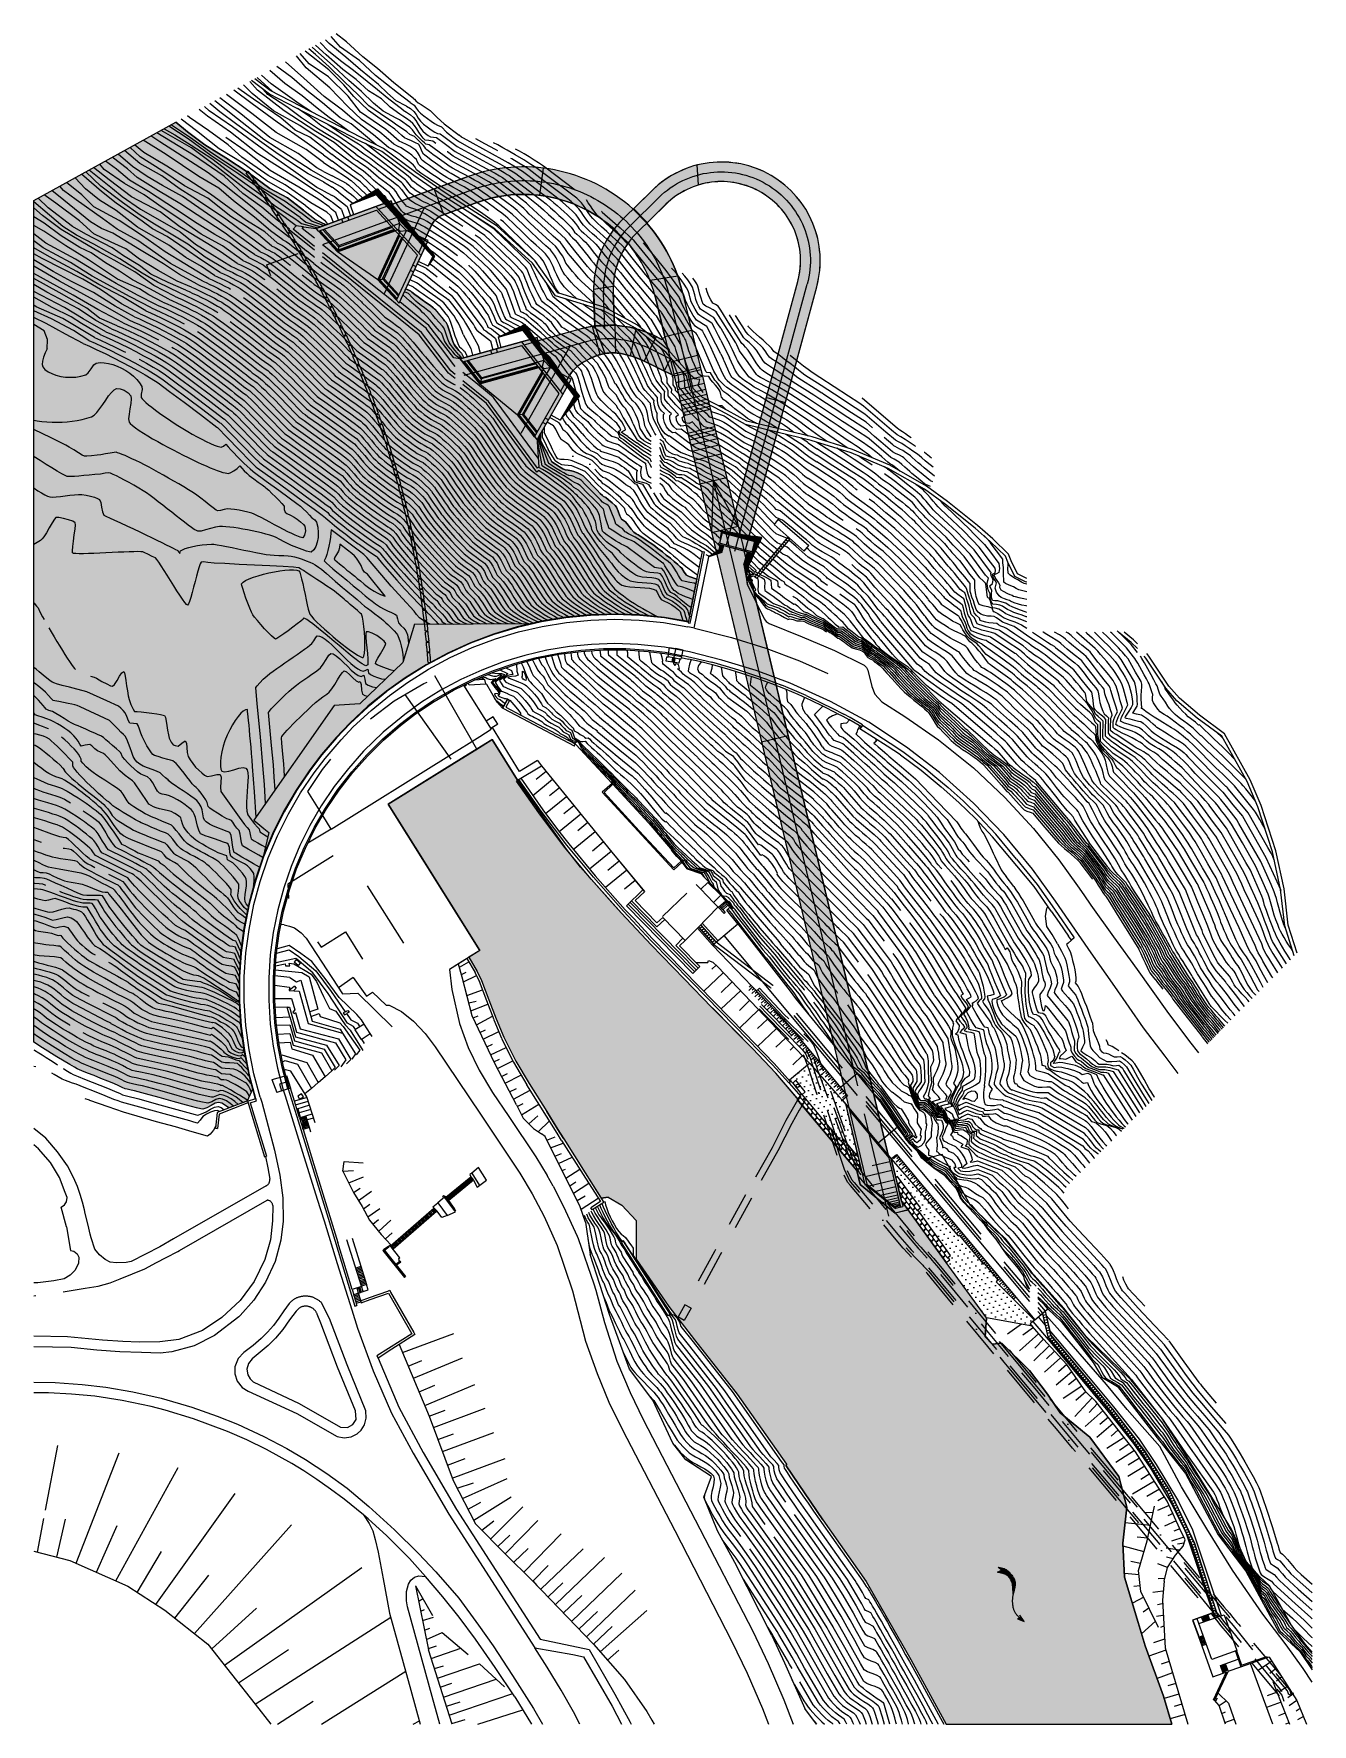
# Model space of a CAD drawing. Extents: x -367 to 63045, y 275 to 109039.
# Drawn here: x 62089 to 62376, y 108270.2 to 108649.8 of the extents above; entities that cross this region are included whole.
import ezdxf
from ezdxf.enums import TextEntityAlignment as Align

# ---------------------------------------------------------------- set-up
doc = ezdxf.new("R2010")
doc.units = 0
doc.header["$LTSCALE"] = 25.401856
doc.header["$MEASUREMENT"] = 0
for name, pattern in [('ACAD_ISO04W100', [30, 24, -3, 0, -3]), ('DASHDOT', [2.8, 2, -0.25, 0.3, -0.25]), ('DASHED', [2.25, 2, -0.25]), ('DOT', [0.55, 0.3, -0.25]), ('NASCOSTA', [9.525, 6.35, -3.175]), ('TRATTEGGIATA', [19.05, 12.7, -6.35]), ('TRATTEGGIATA2', [0.375, 0.25, -0.125]), ('TRATTOPUNTO2', [12.7, 6.35, -3.175, 0, -3.175])]:
    doc.linetypes.add(name, pattern=pattern)
for name, color, linetype in [('assi', 6, 'TRATTOPUNTO2'), ('Av. Pr.Profi', 7, 'Continuous'), ('Bâti', 7, 'Continuous'), ('CANALISATION', 2, 'Continuous'), ('colore lago', 131, 'Continuous'), ('Conduite 1000', 170, 'Continuous'), ('Couronnement', 7, 'Continuous'), ('curve livello 1m', 2, 'Continuous'), ('curve livello 5m', 7, 'Continuous'), ('curve livello di scavo 1 m', 2, 'Continuous'), ('GéoSEBESélec', 6, 'Continuous'), ('Limite fiume', 6, 'Continuous'), ('LIN010CO', 2, 'Continuous'), ('LIN010TR', 2, 'NASCOSTA'), ('LIN018CO', 6, 'Continuous'), ('LIN018TR', 6, 'NASCOSTA'), ('LIN025CO', 7, 'Continuous'), ('LIN07CO', 4, 'Continuous'), ('LINCOLO-ROSSO-025', 10, 'Continuous'), ('LINCOLO-ROSSO-070', 30, 'Continuous'), ('pendenze', 2, 'Continuous'), ('Per+Mod Surf', 7, 'Continuous'), ('SCALE', 2, 'Continuous'), ('sezioni', 7, 'Continuous'), ('Strade', 7, 'Continuous'), ('TalusHautBas', 7, 'Continuous'), ('TEXT050', 3, 'Continuous'), ('TRATTCOLO-30', 253, 'Continuous'), ('TRATTCOLO-32', 255, 'Continuous'), ('VOIRIE', 7, 'Continuous')]:
    doc.layers.add(name, color=color, linetype=linetype)
doc.layers.add('Colori bordi', color=5, linetype='Continuous', plot=False)
doc.layers.add('no_plot', color=5, linetype='Continuous', plot=False)
doc.styles.add('ARIAL', font='arial.ttf')
pattern_1 = [(314.9999663, (170922.6624, 46313.891), (1.325825475, 0.441940959), [0, -1.25])]

# ---------------------------------------------------------------- blocks, each defined once
blk = doc.blocks.new('INVISIBLE')
at = {"color": 0}
for p, q in [((-0.0375, 0), (0.0375, 0)), ((0, -0.0375), (0, 0.0375))]:
    blk.add_line(p, q, dxfattribs=at)
at = {"flags": 1}
for tag, p in [('POINTNUMBER', (0, 0)), ('COMMENT', (0, -1.25))]:
    blk.add_attdef(tag, p, '', height=1, dxfattribs=at)
blk = doc.blocks.new('CIRCLE')
at = {"color": 0}
blk.add_circle((0, 0), 0.375, dxfattribs=at)
at = {"flags": 1}
for tag, p in [('POINTNUMBER', (0, 0)), ('COMMENT', (0, -1.25))]:
    blk.add_attdef(tag, p, '', height=1, dxfattribs=at)
blk = doc.blocks.new('*X49')
at = {"color": 0}
for p, q in [((261.019925, 628.17375), (261.019925, 628.17375)), ((261.026275, 628.17375), (261.026275, 628.17375)), ((261.02945, 628.1801), (261.02945, 628.1801)), ((261.032625, 628.17375), (261.032625, 628.17375)), ((261.0358, 628.1801), (261.0358, 628.1801)), ((261.038975, 628.18645), (261.038975, 628.18645)), ((261.038975, 628.17375), (261.038975, 628.17375)), ((261.04215, 628.1801), (261.04215, 628.1801)), ((261.045325, 628.18645), (261.045325, 628.18645)), ((261.045325, 628.17375), (261.045325, 628.17375)), ((261.0485, 628.1928), (261.0485, 628.1928)), ((261.0485, 628.1801), (261.0485, 628.1801)), ((261.051675, 628.19915), (261.051675, 628.19915)), ((261.051675, 628.18645), (261.051675, 628.18645)), ((261.051675, 628.17375), (261.051675, 628.17375)), ((261.05485, 628.1928), (261.05485, 628.1928)), ((261.05485, 628.1801), (261.05485, 628.1801)), ((261.058025, 628.19915), (261.058025, 628.19915)), ((261.058025, 628.18645), (261.058025, 628.18645)), ((261.058025, 628.17375), (261.058025, 628.17375)), ((261.0612, 628.2055), (261.0612, 628.2055)), ((261.0612, 628.1928), (261.0612, 628.1928)), ((261.0612, 628.1801), (261.0612, 628.1801)), ((261.064375, 628.19915), (261.064375, 628.19915)), ((261.064375, 628.18645), (261.064375, 628.18645)), ((261.064375, 628.17375), (261.064375, 628.17375)), ((261.06755, 628.2055), (261.06755, 628.2055)), ((261.06755, 628.1928), (261.06755, 628.1928)), ((261.06755, 628.1801), (261.06755, 628.1801)), ((261.070725, 628.21185), (261.070725, 628.21185)), ((261.070725, 628.19915), (261.070725, 628.19915)), ((261.070725, 628.18645), (261.070725, 628.18645)), ((261.070725, 628.17375), (261.070725, 628.17375)), ((261.0739, 628.2182), (261.0739, 628.2182)), ((261.0739, 628.2055), (261.0739, 628.2055)), ((261.0739, 628.1928), (261.0739, 628.1928)), ((261.0739, 628.1801), (261.0739, 628.1801)), ((261.077075, 628.21185), (261.077075, 628.21185)), ((261.077075, 628.19915), (261.077075, 628.19915)), ((261.077075, 628.18645), (261.077075, 628.18645)), ((261.077075, 628.17375), (261.077075, 628.17375)), ((261.08025, 628.2182), (261.08025, 628.2182)), ((261.08025, 628.2055), (261.08025, 628.2055)), ((261.08025, 628.1928), (261.08025, 628.1928)), ((261.08025, 628.1801), (261.08025, 628.1801)), ((261.083425, 628.22455), (261.083425, 628.22455)), ((261.083425, 628.21185), (261.083425, 628.21185)), ((261.083425, 628.19915), (261.083425, 628.19915)), ((261.083425, 628.18645), (261.083425, 628.18645)), ((261.083425, 628.17375), (261.083425, 628.17375)), ((261.0866, 628.2182), (261.0866, 628.2182)), ((261.0866, 628.2055), (261.0866, 628.2055)), ((261.0866, 628.1928), (261.0866, 628.1928)), ((261.0866, 628.1801), (261.0866, 628.1801)), ((261.089775, 628.22455), (261.089775, 628.22455)), ((261.089775, 628.21185), (261.089775, 628.21185)), ((261.089775, 628.19915), (261.089775, 628.19915)), ((261.089775, 628.18645), (261.089775, 628.18645)), ((261.089775, 628.17375), (261.089775, 628.17375)), ((261.09295, 628.2309), (261.09295, 628.2309)), ((261.09295, 628.2182), (261.09295, 628.2182)), ((261.09295, 628.2055), (261.09295, 628.2055)), ((261.09295, 628.1928), (261.09295, 628.1928)), ((261.09295, 628.1801), (261.09295, 628.1801)), ((261.096125, 628.23725), (261.096125, 628.23725)), ((261.096125, 628.22455), (261.096125, 628.22455)), ((261.096125, 628.21185), (261.096125, 628.21185)), ((261.096125, 628.19915), (261.096125, 628.19915)), ((261.096125, 628.18645), (261.096125, 628.18645)), ((261.0993, 628.2309), (261.0993, 628.2309)), ((261.0993, 628.2182), (261.0993, 628.2182)), ((261.0993, 628.2055), (261.0993, 628.2055)), ((261.0993, 628.1928), (261.0993, 628.1928)), ((261.0993, 628.1801), (261.0993, 628.1801)), ((261.102475, 628.23725), (261.102475, 628.23725)), ((261.102475, 628.22455), (261.102475, 628.22455)), ((261.102475, 628.21185), (261.102475, 628.21185)), ((261.102475, 628.19915), (261.102475, 628.19915)), ((261.102475, 628.18645), (261.102475, 628.18645)), ((261.10565, 628.2436), (261.10565, 628.2436)), ((261.10565, 628.2309), (261.10565, 628.2309)), ((261.10565, 628.2182), (261.10565, 628.2182)), ((261.10565, 628.2055), (261.10565, 628.2055)), ((261.10565, 628.1928), (261.10565, 628.1928)), ((261.10565, 628.1801), (261.10565, 628.1801)), ((261.108825, 628.23725), (261.108825, 628.23725)), ((261.108825, 628.22455), (261.108825, 628.22455)), ((261.108825, 628.21185), (261.108825, 628.21185)), ((261.108825, 628.19915), (261.108825, 628.19915)), ((261.108825, 628.18645), (261.108825, 628.18645)), ((261.112, 628.2436), (261.112, 628.2436)), ((261.112, 628.2309), (261.112, 628.2309)), ((261.112, 628.2182), (261.112, 628.2182)), ((261.112, 628.2055), (261.112, 628.2055)), ((261.112, 628.1928), (261.112, 628.1928)), ((261.115175, 628.24995), (261.115175, 628.24995)), ((261.115175, 628.23725), (261.115175, 628.23725)), ((261.115175, 628.22455), (261.115175, 628.22455)), ((261.115175, 628.21185), (261.115175, 628.21185)), ((261.115175, 628.19915), (261.115175, 628.19915)), ((261.115175, 628.18645), (261.115175, 628.18645)), ((261.11835, 628.2563), (261.11835, 628.2563)), ((261.11835, 628.2436), (261.11835, 628.2436)), ((261.11835, 628.2309), (261.11835, 628.2309)), ((261.11835, 628.2182), (261.11835, 628.2182)), ((261.11835, 628.2055), (261.11835, 628.2055)), ((261.11835, 628.1928), (261.11835, 628.1928)), ((261.121525, 628.24995), (261.121525, 628.24995)), ((261.121525, 628.23725), (261.121525, 628.23725)), ((261.121525, 628.22455), (261.121525, 628.22455)), ((261.121525, 628.21185), (261.121525, 628.21185)), ((261.121525, 628.19915), (261.121525, 628.19915)), ((261.121525, 628.18645), (261.121525, 628.18645)), ((261.1247, 628.2563), (261.1247, 628.2563)), ((261.1247, 628.2436), (261.1247, 628.2436)), ((261.1247, 628.2309), (261.1247, 628.2309)), ((261.1247, 628.2182), (261.1247, 628.2182)), ((261.1247, 628.2055), (261.1247, 628.2055)), ((261.1247, 628.1928), (261.1247, 628.1928)), ((261.127875, 628.26265), (261.127875, 628.26265)), ((261.127875, 628.24995), (261.127875, 628.24995)), ((261.127875, 628.23725), (261.127875, 628.23725)), ((261.127875, 628.22455), (261.127875, 628.22455)), ((261.127875, 628.21185), (261.127875, 628.21185)), ((261.127875, 628.19915), (261.127875, 628.19915)), ((261.13105, 628.2563), (261.13105, 628.2563)), ((261.13105, 628.2436), (261.13105, 628.2436)), ((261.13105, 628.2309), (261.13105, 628.2309)), ((261.13105, 628.2182), (261.13105, 628.2182)), ((261.13105, 628.2055), (261.13105, 628.2055)), ((261.13105, 628.1928), (261.13105, 628.1928)), ((261.134225, 628.26265), (261.134225, 628.26265)), ((261.134225, 628.24995), (261.134225, 628.24995)), ((261.134225, 628.23725), (261.134225, 628.23725)), ((261.134225, 628.22455), (261.134225, 628.22455)), ((261.134225, 628.21185), (261.134225, 628.21185)), ((261.134225, 628.19915), (261.134225, 628.19915)), ((261.1374, 628.269), (261.1374, 628.269)), ((261.1374, 628.2563), (261.1374, 628.2563)), ((261.1374, 628.2436), (261.1374, 628.2436)), ((261.1374, 628.2309), (261.1374, 628.2309)), ((261.1374, 628.2182), (261.1374, 628.2182)), ((261.1374, 628.2055), (261.1374, 628.2055)), ((261.1374, 628.1928), (261.1374, 628.1928)), ((261.140575, 628.26265), (261.140575, 628.26265)), ((261.140575, 628.24995), (261.140575, 628.24995)), ((261.140575, 628.23725), (261.140575, 628.23725)), ((261.140575, 628.22455), (261.140575, 628.22455)), ((261.140575, 628.21185), (261.140575, 628.21185)), ((261.140575, 628.19915), (261.140575, 628.19915)), ((261.14375, 628.269), (261.14375, 628.269)), ((261.14375, 628.2563), (261.14375, 628.2563)), ((261.14375, 628.2436), (261.14375, 628.2436)), ((261.14375, 628.2309), (261.14375, 628.2309)), ((261.14375, 628.2182), (261.14375, 628.2182)), ((261.14375, 628.2055), (261.14375, 628.2055)), ((261.146925, 628.27535), (261.146925, 628.27535)), ((261.146925, 628.26265), (261.146925, 628.26265)), ((261.146925, 628.24995), (261.146925, 628.24995)), ((261.146925, 628.23725), (261.146925, 628.23725)), ((261.146925, 628.22455), (261.146925, 628.22455)), ((261.146925, 628.21185), (261.146925, 628.21185)), ((261.146925, 628.19915), (261.146925, 628.19915)), ((261.1501, 628.2817), (261.1501, 628.2817)), ((261.1501, 628.269), (261.1501, 628.269)), ((261.1501, 628.2563), (261.1501, 628.2563)), ((261.1501, 628.2436), (261.1501, 628.2436)), ((261.1501, 628.2309), (261.1501, 628.2309)), ((261.1501, 628.2182), (261.1501, 628.2182)), ((261.1501, 628.2055), (261.1501, 628.2055)), ((261.153275, 628.27535), (261.153275, 628.27535)), ((261.153275, 628.26265), (261.153275, 628.26265)), ((261.153275, 628.24995), (261.153275, 628.24995)), ((261.153275, 628.23725), (261.153275, 628.23725)), ((261.153275, 628.22455), (261.153275, 628.22455)), ((261.153275, 628.21185), (261.153275, 628.21185)), ((261.153275, 628.19915), (261.153275, 628.19915)), ((261.15645, 628.2817), (261.15645, 628.2817)), ((261.15645, 628.269), (261.15645, 628.269)), ((261.15645, 628.2563), (261.15645, 628.2563)), ((261.15645, 628.2436), (261.15645, 628.2436)), ((261.15645, 628.2309), (261.15645, 628.2309)), ((261.15645, 628.2182), (261.15645, 628.2182)), ((261.15645, 628.2055), (261.15645, 628.2055)), ((261.159625, 628.28805), (261.159625, 628.28805)), ((261.159625, 628.27535), (261.159625, 628.27535)), ((261.159625, 628.26265), (261.159625, 628.26265)), ((261.159625, 628.24995), (261.159625, 628.24995)), ((261.159625, 628.23725), (261.159625, 628.23725)), ((261.159625, 628.22455), (261.159625, 628.22455)), ((261.159625, 628.21185), (261.159625, 628.21185)), ((261.1628, 628.2817), (261.1628, 628.2817)), ((261.1628, 628.269), (261.1628, 628.269)), ((261.1628, 628.2563), (261.1628, 628.2563)), ((261.1628, 628.2436), (261.1628, 628.2436)), ((261.1628, 628.2309), (261.1628, 628.2309)), ((261.1628, 628.2182), (261.1628, 628.2182)), ((261.1628, 628.2055), (261.1628, 628.2055)), ((261.165975, 628.28805), (261.165975, 628.28805)), ((261.165975, 628.27535), (261.165975, 628.27535)), ((261.165975, 628.26265), (261.165975, 628.26265)), ((261.165975, 628.24995), (261.165975, 628.24995)), ((261.165975, 628.23725), (261.165975, 628.23725)), ((261.165975, 628.22455), (261.165975, 628.22455)), ((261.165975, 628.21185), (261.165975, 628.21185)), ((261.16915, 628.2944), (261.16915, 628.2944)), ((261.16915, 628.2817), (261.16915, 628.2817)), ((261.16915, 628.269), (261.16915, 628.269)), ((261.16915, 628.2563), (261.16915, 628.2563)), ((261.16915, 628.2436), (261.16915, 628.2436)), ((261.16915, 628.2309), (261.16915, 628.2309)), ((261.16915, 628.2182), (261.16915, 628.2182)), ((261.16915, 628.2055), (261.16915, 628.2055)), ((261.172325, 628.28805), (261.172325, 628.28805)), ((261.172325, 628.27535), (261.172325, 628.27535)), ((261.172325, 628.26265), (261.172325, 628.26265)), ((261.172325, 628.24995), (261.172325, 628.24995)), ((261.172325, 628.23725), (261.172325, 628.23725)), ((261.172325, 628.22455), (261.172325, 628.22455)), ((261.172325, 628.21185), (261.172325, 628.21185)), ((261.1755, 628.2944), (261.1755, 628.2944)), ((261.1755, 628.2817), (261.1755, 628.2817)), ((261.1755, 628.269), (261.1755, 628.269)), ((261.1755, 628.2563), (261.1755, 628.2563)), ((261.1755, 628.2436), (261.1755, 628.2436)), ((261.1755, 628.2309), (261.1755, 628.2309)), ((261.1755, 628.2182), (261.1755, 628.2182)), ((261.178675, 628.30075), (261.178675, 628.30075)), ((261.178675, 628.28805), (261.178675, 628.28805)), ((261.178675, 628.27535), (261.178675, 628.27535)), ((261.178675, 628.26265), (261.178675, 628.26265)), ((261.178675, 628.24995), (261.178675, 628.24995)), ((261.178675, 628.23725), (261.178675, 628.23725)), ((261.178675, 628.22455), (261.178675, 628.22455)), ((261.178675, 628.21185), (261.178675, 628.21185)), ((261.18185, 628.3071), (261.18185, 628.3071)), ((261.18185, 628.2944), (261.18185, 628.2944)), ((261.18185, 628.2817), (261.18185, 628.2817)), ((261.18185, 628.269), (261.18185, 628.269)), ((261.18185, 628.2563), (261.18185, 628.2563)), ((261.18185, 628.2436), (261.18185, 628.2436)), ((261.18185, 628.2309), (261.18185, 628.2309)), ((261.18185, 628.2182), (261.18185, 628.2182)), ((261.185025, 628.30075), (261.185025, 628.30075)), ((261.185025, 628.28805), (261.185025, 628.28805)), ((261.185025, 628.27535), (261.185025, 628.27535)), ((261.185025, 628.26265), (261.185025, 628.26265)), ((261.185025, 628.24995), (261.185025, 628.24995)), ((261.185025, 628.23725), (261.185025, 628.23725)), ((261.185025, 628.22455), (261.185025, 628.22455)), ((261.185025, 628.21185), (261.185025, 628.21185)), ((261.1882, 628.3071), (261.1882, 628.3071)), ((261.1882, 628.2944), (261.1882, 628.2944)), ((261.1882, 628.2817), (261.1882, 628.2817)), ((261.1882, 628.269), (261.1882, 628.269)), ((261.1882, 628.2563), (261.1882, 628.2563)), ((261.1882, 628.2436), (261.1882, 628.2436)), ((261.1882, 628.2309), (261.1882, 628.2309)), ((261.1882, 628.2182), (261.1882, 628.2182)), ((261.191375, 628.31345), (261.191375, 628.31345)), ((261.191375, 628.30075), (261.191375, 628.30075)), ((261.191375, 628.28805), (261.191375, 628.28805)), ((261.191375, 628.27535), (261.191375, 628.27535)), ((261.191375, 628.26265), (261.191375, 628.26265)), ((261.191375, 628.24995), (261.191375, 628.24995)), ((261.191375, 628.23725), (261.191375, 628.23725)), ((261.191375, 628.22455), (261.191375, 628.22455)), ((261.19455, 628.3071), (261.19455, 628.3071)), ((261.19455, 628.2944), (261.19455, 628.2944)), ((261.19455, 628.2817), (261.19455, 628.2817)), ((261.19455, 628.269), (261.19455, 628.269)), ((261.19455, 628.2563), (261.19455, 628.2563)), ((261.19455, 628.2436), (261.19455, 628.2436)), ((261.19455, 628.2309), (261.19455, 628.2309)), ((261.19455, 628.2182), (261.19455, 628.2182)), ((261.197725, 628.31345), (261.197725, 628.31345)), ((261.197725, 628.30075), (261.197725, 628.30075)), ((261.197725, 628.28805), (261.197725, 628.28805)), ((261.197725, 628.27535), (261.197725, 628.27535)), ((261.197725, 628.26265), (261.197725, 628.26265)), ((261.197725, 628.24995), (261.197725, 628.24995)), ((261.197725, 628.23725), (261.197725, 628.23725)), ((261.197725, 628.22455), (261.197725, 628.22455)), ((261.2009, 628.3198), (261.2009, 628.3198)), ((261.2009, 628.3071), (261.2009, 628.3071)), ((261.2009, 628.2944), (261.2009, 628.2944)), ((261.2009, 628.2817), (261.2009, 628.2817)), ((261.2009, 628.269), (261.2009, 628.269)), ((261.2009, 628.2563), (261.2009, 628.2563)), ((261.2009, 628.2436), (261.2009, 628.2436)), ((261.2009, 628.2309), (261.2009, 628.2309)), ((261.204075, 628.31345), (261.204075, 628.31345)), ((261.204075, 628.30075), (261.204075, 628.30075)), ((261.204075, 628.28805), (261.204075, 628.28805)), ((261.204075, 628.27535), (261.204075, 628.27535)), ((261.204075, 628.26265), (261.204075, 628.26265)), ((261.204075, 628.24995), (261.204075, 628.24995)), ((261.204075, 628.23725), (261.204075, 628.23725)), ((261.204075, 628.22455), (261.204075, 628.22455)), ((261.20725, 628.3198), (261.20725, 628.3198)), ((261.20725, 628.3071), (261.20725, 628.3071)), ((261.20725, 628.2944), (261.20725, 628.2944)), ((261.20725, 628.2817), (261.20725, 628.2817)), ((261.20725, 628.269), (261.20725, 628.269)), ((261.20725, 628.2563), (261.20725, 628.2563)), ((261.20725, 628.2436), (261.20725, 628.2436)), ((261.20725, 628.2309), (261.20725, 628.2309)), ((261.210425, 628.32615), (261.210425, 628.32615)), ((261.210425, 628.31345), (261.210425, 628.31345)), ((261.210425, 628.30075), (261.210425, 628.30075)), ((261.210425, 628.28805), (261.210425, 628.28805)), ((261.210425, 628.27535), (261.210425, 628.27535)), ((261.210425, 628.26265), (261.210425, 628.26265)), ((261.210425, 628.24995), (261.210425, 628.24995)), ((261.210425, 628.23725), (261.210425, 628.23725)), ((261.210425, 628.22455), (261.210425, 628.22455)), ((261.2136, 628.3325), (261.2136, 628.3325)), ((261.2136, 628.3198), (261.2136, 628.3198)), ((261.2136, 628.3071), (261.2136, 628.3071)), ((261.2136, 628.2944), (261.2136, 628.2944)), ((261.2136, 628.2817), (261.2136, 628.2817)), ((261.2136, 628.269), (261.2136, 628.269)), ((261.2136, 628.2563), (261.2136, 628.2563)), ((261.2136, 628.2436), (261.2136, 628.2436)), ((261.2136, 628.2309), (261.2136, 628.2309)), ((261.216775, 628.32615), (261.216775, 628.32615)), ((261.216775, 628.31345), (261.216775, 628.31345)), ((261.216775, 628.30075), (261.216775, 628.30075)), ((261.216775, 628.28805), (261.216775, 628.28805)), ((261.216775, 628.27535), (261.216775, 628.27535)), ((261.216775, 628.26265), (261.216775, 628.26265)), ((261.216775, 628.24995), (261.216775, 628.24995)), ((261.216775, 628.23725), (261.216775, 628.23725)), ((261.21995, 628.3325), (261.21995, 628.3325)), ((261.21995, 628.3198), (261.21995, 628.3198)), ((261.21995, 628.3071), (261.21995, 628.3071)), ((261.21995, 628.2944), (261.21995, 628.2944)), ((261.21995, 628.2817), (261.21995, 628.2817)), ((261.21995, 628.269), (261.21995, 628.269)), ((261.21995, 628.2563), (261.21995, 628.2563)), ((261.21995, 628.2436), (261.21995, 628.2436)), ((261.21995, 628.2309), (261.21995, 628.2309)), ((261.223125, 628.33885), (261.223125, 628.33885)), ((261.223125, 628.32615), (261.223125, 628.32615)), ((261.223125, 628.31345), (261.223125, 628.31345)), ((261.223125, 628.30075), (261.223125, 628.30075)), ((261.223125, 628.28805), (261.223125, 628.28805)), ((261.223125, 628.27535), (261.223125, 628.27535)), ((261.223125, 628.26265), (261.223125, 628.26265)), ((261.223125, 628.24995), (261.223125, 628.24995)), ((261.223125, 628.23725), (261.223125, 628.23725)), ((261.2263, 628.3325), (261.2263, 628.3325)), ((261.2263, 628.3198), (261.2263, 628.3198)), ((261.2263, 628.3071), (261.2263, 628.3071)), ((261.2263, 628.2944), (261.2263, 628.2944)), ((261.2263, 628.2817), (261.2263, 628.2817)), ((261.2263, 628.269), (261.2263, 628.269)), ((261.2263, 628.2563), (261.2263, 628.2563)), ((261.2263, 628.2436), (261.2263, 628.2436)), ((261.2263, 628.2309), (261.2263, 628.2309)), ((261.229475, 628.33885), (261.229475, 628.33885)), ((261.229475, 628.32615), (261.229475, 628.32615)), ((261.229475, 628.31345), (261.229475, 628.31345)), ((261.229475, 628.30075), (261.229475, 628.30075)), ((261.229475, 628.28805), (261.229475, 628.28805)), ((261.229475, 628.27535), (261.229475, 628.27535)), ((261.229475, 628.26265), (261.229475, 628.26265)), ((261.229475, 628.24995), (261.229475, 628.24995)), ((261.229475, 628.23725), (261.229475, 628.23725)), ((261.23265, 628.3452), (261.23265, 628.3452)), ((261.23265, 628.3325), (261.23265, 628.3325)), ((261.23265, 628.3198), (261.23265, 628.3198)), ((261.23265, 628.3071), (261.23265, 628.3071)), ((261.23265, 628.2944), (261.23265, 628.2944)), ((261.23265, 628.2817), (261.23265, 628.2817)), ((261.23265, 628.269), (261.23265, 628.269)), ((261.23265, 628.2563), (261.23265, 628.2563)), ((261.23265, 628.2436), (261.23265, 628.2436)), ((261.235825, 628.33885), (261.235825, 628.33885)), ((261.235825, 628.32615), (261.235825, 628.32615)), ((261.235825, 628.31345), (261.235825, 628.31345)), ((261.235825, 628.30075), (261.235825, 628.30075)), ((261.235825, 628.28805), (261.235825, 628.28805)), ((261.235825, 628.27535), (261.235825, 628.27535)), ((261.235825, 628.26265), (261.235825, 628.26265)), ((261.235825, 628.24995), (261.235825, 628.24995)), ((261.235825, 628.23725), (261.235825, 628.23725)), ((261.239, 628.3452), (261.239, 628.3452)), ((261.239, 628.3325), (261.239, 628.3325)), ((261.239, 628.3198), (261.239, 628.3198)), ((261.239, 628.3071), (261.239, 628.3071)), ((261.239, 628.2944), (261.239, 628.2944)), ((261.239, 628.2817), (261.239, 628.2817)), ((261.239, 628.269), (261.239, 628.269)), ((261.239, 628.2563), (261.239, 628.2563)), ((261.239, 628.2436), (261.239, 628.2436)), ((261.242175, 628.35155), (261.242175, 628.35155)), ((261.242175, 628.33885), (261.242175, 628.33885)), ((261.242175, 628.32615), (261.242175, 628.32615)), ((261.242175, 628.31345), (261.242175, 628.31345)), ((261.242175, 628.30075), (261.242175, 628.30075)), ((261.242175, 628.28805), (261.242175, 628.28805)), ((261.242175, 628.27535), (261.242175, 628.27535)), ((261.242175, 628.26265), (261.242175, 628.26265)), ((261.242175, 628.24995), (261.242175, 628.24995)), ((261.242175, 628.23725), (261.242175, 628.23725)), ((261.24535, 628.3579), (261.24535, 628.3579)), ((261.24535, 628.3452), (261.24535, 628.3452)), ((261.24535, 628.3325), (261.24535, 628.3325)), ((261.24535, 628.3198), (261.24535, 628.3198)), ((261.24535, 628.3071), (261.24535, 628.3071)), ((261.24535, 628.2944), (261.24535, 628.2944)), ((261.24535, 628.2817), (261.24535, 628.2817)), ((261.24535, 628.269), (261.24535, 628.269)), ((261.24535, 628.2563), (261.24535, 628.2563)), ((261.24535, 628.2436), (261.24535, 628.2436)), ((261.248525, 628.35155), (261.248525, 628.35155)), ((261.248525, 628.33885), (261.248525, 628.33885)), ((261.248525, 628.32615), (261.248525, 628.32615)), ((261.248525, 628.31345), (261.248525, 628.31345)), ((261.248525, 628.30075), (261.248525, 628.30075)), ((261.248525, 628.28805), (261.248525, 628.28805)), ((261.248525, 628.27535), (261.248525, 628.27535)), ((261.248525, 628.26265), (261.248525, 628.26265)), ((261.248525, 628.24995), (261.248525, 628.24995)), ((261.2517, 628.3579), (261.2517, 628.3579)), ((261.2517, 628.3452), (261.2517, 628.3452)), ((261.2517, 628.3325), (261.2517, 628.3325)), ((261.2517, 628.3198), (261.2517, 628.3198)), ((261.2517, 628.3071), (261.2517, 628.3071)), ((261.2517, 628.2944), (261.2517, 628.2944)), ((261.2517, 628.2817), (261.2517, 628.2817)), ((261.2517, 628.269), (261.2517, 628.269)), ((261.2517, 628.2563), (261.2517, 628.2563)), ((261.2517, 628.2436), (261.2517, 628.2436)), ((261.254875, 628.36425), (261.254875, 628.36425)), ((261.254875, 628.35155), (261.254875, 628.35155)), ((261.254875, 628.33885), (261.254875, 628.33885)), ((261.254875, 628.32615), (261.254875, 628.32615)), ((261.254875, 628.31345), (261.254875, 628.31345)), ((261.254875, 628.30075), (261.254875, 628.30075)), ((261.254875, 628.28805), (261.254875, 628.28805)), ((261.254875, 628.27535), (261.254875, 628.27535)), ((261.254875, 628.26265), (261.254875, 628.26265)), ((261.254875, 628.24995), (261.254875, 628.24995)), ((261.25805, 628.3579), (261.25805, 628.3579)), ((261.25805, 628.3452), (261.25805, 628.3452)), ((261.25805, 628.3325), (261.25805, 628.3325)), ((261.25805, 628.3198), (261.25805, 628.3198)), ((261.25805, 628.3071), (261.25805, 628.3071)), ((261.25805, 628.2944), (261.25805, 628.2944)), ((261.25805, 628.2817), (261.25805, 628.2817)), ((261.25805, 628.269), (261.25805, 628.269)), ((261.25805, 628.2563), (261.25805, 628.2563)), ((261.25805, 628.2436), (261.25805, 628.2436)), ((261.261225, 628.36425), (261.261225, 628.36425)), ((261.261225, 628.35155), (261.261225, 628.35155)), ((261.261225, 628.33885), (261.261225, 628.33885)), ((261.261225, 628.32615), (261.261225, 628.32615)), ((261.261225, 628.31345), (261.261225, 628.31345)), ((261.261225, 628.30075), (261.261225, 628.30075)), ((261.261225, 628.28805), (261.261225, 628.28805)), ((261.261225, 628.27535), (261.261225, 628.27535)), ((261.261225, 628.26265), (261.261225, 628.26265)), ((261.261225, 628.24995), (261.261225, 628.24995)), ((261.2644, 628.3706), (261.2644, 628.3706)), ((261.2644, 628.3579), (261.2644, 628.3579)), ((261.2644, 628.3452), (261.2644, 628.3452)), ((261.2644, 628.3325), (261.2644, 628.3325)), ((261.2644, 628.3198), (261.2644, 628.3198)), ((261.2644, 628.3071), (261.2644, 628.3071)), ((261.2644, 628.2944), (261.2644, 628.2944)), ((261.2644, 628.2817), (261.2644, 628.2817)), ((261.2644, 628.269), (261.2644, 628.269)), ((261.2644, 628.2563), (261.2644, 628.2563)), ((261.267575, 628.36425), (261.267575, 628.36425)), ((261.267575, 628.35155), (261.267575, 628.35155)), ((261.267575, 628.33885), (261.267575, 628.33885)), ((261.267575, 628.32615), (261.267575, 628.32615)), ((261.267575, 628.31345), (261.267575, 628.31345)), ((261.267575, 628.30075), (261.267575, 628.30075)), ((261.267575, 628.28805), (261.267575, 628.28805)), ((261.267575, 628.27535), (261.267575, 628.27535)), ((261.267575, 628.26265), (261.267575, 628.26265)), ((261.267575, 628.24995), (261.267575, 628.24995)), ((261.27075, 628.3706), (261.27075, 628.3706)), ((261.27075, 628.3579), (261.27075, 628.3579)), ((261.27075, 628.3452), (261.27075, 628.3452)), ((261.27075, 628.3325), (261.27075, 628.3325)), ((261.27075, 628.3198), (261.27075, 628.3198)), ((261.27075, 628.3071), (261.27075, 628.3071)), ((261.27075, 628.2944), (261.27075, 628.2944)), ((261.27075, 628.2817), (261.27075, 628.2817)), ((261.27075, 628.269), (261.27075, 628.269)), ((261.27075, 628.2563), (261.27075, 628.2563)), ((261.273925, 628.37695), (261.273925, 628.37695)), ((261.273925, 628.36425), (261.273925, 628.36425)), ((261.273925, 628.35155), (261.273925, 628.35155)), ((261.273925, 628.33885), (261.273925, 628.33885)), ((261.273925, 628.32615), (261.273925, 628.32615)), ((261.273925, 628.31345), (261.273925, 628.31345)), ((261.273925, 628.30075), (261.273925, 628.30075)), ((261.273925, 628.28805), (261.273925, 628.28805)), ((261.273925, 628.27535), (261.273925, 628.27535)), ((261.273925, 628.26265), (261.273925, 628.26265)), ((261.273925, 628.24995), (261.273925, 628.24995)), ((261.2771, 628.3706), (261.2771, 628.3706)), ((261.2771, 628.3579), (261.2771, 628.3579)), ((261.2771, 628.3452), (261.2771, 628.3452)), ((261.2771, 628.3325), (261.2771, 628.3325)), ((261.2771, 628.3198), (261.2771, 628.3198)), ((261.2771, 628.3071), (261.2771, 628.3071)), ((261.2771, 628.2944), (261.2771, 628.2944)), ((261.2771, 628.2817), (261.2771, 628.2817)), ((261.2771, 628.269), (261.2771, 628.269)), ((261.2771, 628.2563), (261.2771, 628.2563)), ((261.280275, 628.37695), (261.280275, 628.37695)), ((261.280275, 628.36425), (261.280275, 628.36425)), ((261.280275, 628.35155), (261.280275, 628.35155)), ((261.280275, 628.33885), (261.280275, 628.33885)), ((261.280275, 628.32615), (261.280275, 628.32615)), ((261.280275, 628.31345), (261.280275, 628.31345)), ((261.280275, 628.30075), (261.280275, 628.30075)), ((261.280275, 628.28805), (261.280275, 628.28805)), ((261.280275, 628.27535), (261.280275, 628.27535)), ((261.280275, 628.26265), (261.280275, 628.26265)), ((261.280275, 628.24995), (261.280275, 628.24995)), ((261.28345, 628.3833), (261.28345, 628.3833)), ((261.28345, 628.3706), (261.28345, 628.3706)), ((261.28345, 628.3579), (261.28345, 628.3579)), ((261.28345, 628.3452), (261.28345, 628.3452)), ((261.28345, 628.3325), (261.28345, 628.3325)), ((261.28345, 628.3198), (261.28345, 628.3198)), ((261.28345, 628.3071), (261.28345, 628.3071)), ((261.28345, 628.2944), (261.28345, 628.2944)), ((261.28345, 628.2817), (261.28345, 628.2817)), ((261.28345, 628.269), (261.28345, 628.269)), ((261.28345, 628.2563), (261.28345, 628.2563)), ((261.286625, 628.37695), (261.286625, 628.37695)), ((261.286625, 628.36425), (261.286625, 628.36425)), ((261.286625, 628.35155), (261.286625, 628.35155)), ((261.286625, 628.33885), (261.286625, 628.33885)), ((261.286625, 628.32615), (261.286625, 628.32615)), ((261.286625, 628.31345), (261.286625, 628.31345)), ((261.286625, 628.30075), (261.286625, 628.30075)), ((261.286625, 628.28805), (261.286625, 628.28805)), ((261.286625, 628.27535), (261.286625, 628.27535)), ((261.286625, 628.26265), (261.286625, 628.26265)), ((261.2898, 628.3833), (261.2898, 628.3833)), ((261.2898, 628.3706), (261.2898, 628.3706)), ((261.2898, 628.3579), (261.2898, 628.3579)), ((261.2898, 628.3452), (261.2898, 628.3452)), ((261.2898, 628.3325), (261.2898, 628.3325)), ((261.2898, 628.3198), (261.2898, 628.3198)), ((261.2898, 628.3071), (261.2898, 628.3071)), ((261.2898, 628.2944), (261.2898, 628.2944)), ((261.2898, 628.2817), (261.2898, 628.2817)), ((261.2898, 628.269), (261.2898, 628.269)), ((261.2898, 628.2563), (261.2898, 628.2563)), ((261.292975, 628.38965), (261.292975, 628.38965)), ((261.292975, 628.37695), (261.292975, 628.37695)), ((261.292975, 628.36425), (261.292975, 628.36425)), ((261.292975, 628.35155), (261.292975, 628.35155)), ((261.292975, 628.33885), (261.292975, 628.33885)), ((261.292975, 628.32615), (261.292975, 628.32615)), ((261.292975, 628.31345), (261.292975, 628.31345)), ((261.292975, 628.30075), (261.292975, 628.30075)), ((261.292975, 628.28805), (261.292975, 628.28805)), ((261.292975, 628.27535), (261.292975, 628.27535)), ((261.292975, 628.26265), (261.292975, 628.26265)), ((261.29615, 628.3833), (261.29615, 628.3833)), ((261.29615, 628.3706), (261.29615, 628.3706)), ((261.29615, 628.3579), (261.29615, 628.3579)), ((261.29615, 628.3452), (261.29615, 628.3452)), ((261.29615, 628.3325), (261.29615, 628.3325)), ((261.29615, 628.3198), (261.29615, 628.3198)), ((261.29615, 628.3071), (261.29615, 628.3071)), ((261.29615, 628.2944), (261.29615, 628.2944)), ((261.29615, 628.2817), (261.29615, 628.2817)), ((261.29615, 628.269), (261.29615, 628.269)), ((261.29615, 628.2563), (261.29615, 628.2563)), ((261.299325, 628.38965), (261.299325, 628.38965)), ((261.299325, 628.37695), (261.299325, 628.37695)), ((261.299325, 628.36425), (261.299325, 628.36425)), ((261.299325, 628.35155), (261.299325, 628.35155)), ((261.299325, 628.33885), (261.299325, 628.33885)), ((261.299325, 628.32615), (261.299325, 628.32615)), ((261.299325, 628.31345), (261.299325, 628.31345)), ((261.299325, 628.30075), (261.299325, 628.30075)), ((261.299325, 628.28805), (261.299325, 628.28805)), ((261.299325, 628.27535), (261.299325, 628.27535)), ((261.299325, 628.26265), (261.299325, 628.26265)), ((261.3025, 628.396), (261.3025, 628.396)), ((261.3025, 628.3833), (261.3025, 628.3833)), ((261.3025, 628.3706), (261.3025, 628.3706)), ((261.3025, 628.3579), (261.3025, 628.3579)), ((261.3025, 628.3452), (261.3025, 628.3452)), ((261.3025, 628.3325), (261.3025, 628.3325)), ((261.3025, 628.3198), (261.3025, 628.3198)), ((261.3025, 628.3071), (261.3025, 628.3071)), ((261.3025, 628.2944), (261.3025, 628.2944)), ((261.3025, 628.2817), (261.3025, 628.2817)), ((261.3025, 628.269), (261.3025, 628.269)), ((261.305675, 628.38965), (261.305675, 628.38965)), ((261.305675, 628.37695), (261.305675, 628.37695)), ((261.305675, 628.36425), (261.305675, 628.36425)), ((261.305675, 628.35155), (261.305675, 628.35155)), ((261.305675, 628.33885), (261.305675, 628.33885)), ((261.305675, 628.32615), (261.305675, 628.32615)), ((261.305675, 628.31345), (261.305675, 628.31345)), ((261.305675, 628.30075), (261.305675, 628.30075)), ((261.305675, 628.28805), (261.305675, 628.28805)), ((261.305675, 628.27535), (261.305675, 628.27535)), ((261.305675, 628.26265), (261.305675, 628.26265)), ((261.30885, 628.396), (261.30885, 628.396)), ((261.30885, 628.3833), (261.30885, 628.3833)), ((261.30885, 628.3706), (261.30885, 628.3706)), ((261.30885, 628.3579), (261.30885, 628.3579)), ((261.30885, 628.3452), (261.30885, 628.3452)), ((261.30885, 628.3325), (261.30885, 628.3325)), ((261.30885, 628.3198), (261.30885, 628.3198)), ((261.30885, 628.3071), (261.30885, 628.3071)), ((261.30885, 628.2944), (261.30885, 628.2944)), ((261.30885, 628.2817), (261.30885, 628.2817)), ((261.30885, 628.269), (261.30885, 628.269)), ((261.312025, 628.40235), (261.312025, 628.40235)), ((261.312025, 628.38965), (261.312025, 628.38965)), ((261.312025, 628.37695), (261.312025, 628.37695)), ((261.312025, 628.36425), (261.312025, 628.36425)), ((261.312025, 628.35155), (261.312025, 628.35155)), ((261.312025, 628.33885), (261.312025, 628.33885)), ((261.312025, 628.32615), (261.312025, 628.32615)), ((261.312025, 628.31345), (261.312025, 628.31345)), ((261.312025, 628.30075), (261.312025, 628.30075)), ((261.312025, 628.28805), (261.312025, 628.28805)), ((261.312025, 628.27535), (261.312025, 628.27535)), ((261.312025, 628.26265), (261.312025, 628.26265)), ((261.3152, 628.396), (261.3152, 628.396)), ((261.3152, 628.3833), (261.3152, 628.3833)), ((261.3152, 628.3706), (261.3152, 628.3706)), ((261.3152, 628.3579), (261.3152, 628.3579)), ((261.3152, 628.3452), (261.3152, 628.3452)), ((261.3152, 628.3325), (261.3152, 628.3325)), ((261.3152, 628.3198), (261.3152, 628.3198)), ((261.3152, 628.3071), (261.3152, 628.3071)), ((261.3152, 628.2944), (261.3152, 628.2944)), ((261.3152, 628.2817), (261.3152, 628.2817)), ((261.3152, 628.269), (261.3152, 628.269)), ((261.318375, 628.40235), (261.318375, 628.40235)), ((261.318375, 628.38965), (261.318375, 628.38965)), ((261.318375, 628.37695), (261.318375, 628.37695)), ((261.318375, 628.36425), (261.318375, 628.36425)), ((261.318375, 628.35155), (261.318375, 628.35155)), ((261.318375, 628.33885), (261.318375, 628.33885)), ((261.318375, 628.32615), (261.318375, 628.32615)), ((261.318375, 628.31345), (261.318375, 628.31345)), ((261.318375, 628.30075), (261.318375, 628.30075)), ((261.318375, 628.28805), (261.318375, 628.28805)), ((261.318375, 628.27535), (261.318375, 628.27535)), ((261.32155, 628.4087), (261.32155, 628.4087)), ((261.32155, 628.396), (261.32155, 628.396)), ((261.32155, 628.3833), (261.32155, 628.3833)), ((261.32155, 628.3706), (261.32155, 628.3706)), ((261.32155, 628.3579), (261.32155, 628.3579)), ((261.32155, 628.3452), (261.32155, 628.3452)), ((261.32155, 628.3325), (261.32155, 628.3325)), ((261.32155, 628.3198), (261.32155, 628.3198)), ((261.32155, 628.3071), (261.32155, 628.3071)), ((261.32155, 628.2944), (261.32155, 628.2944)), ((261.32155, 628.2817), (261.32155, 628.2817)), ((261.32155, 628.269), (261.32155, 628.269)), ((261.324725, 628.40235), (261.324725, 628.40235)), ((261.324725, 628.38965), (261.324725, 628.38965)), ((261.324725, 628.37695), (261.324725, 628.37695)), ((261.324725, 628.36425), (261.324725, 628.36425)), ((261.324725, 628.35155), (261.324725, 628.35155)), ((261.324725, 628.33885), (261.324725, 628.33885)), ((261.324725, 628.32615), (261.324725, 628.32615)), ((261.324725, 628.31345), (261.324725, 628.31345)), ((261.324725, 628.30075), (261.324725, 628.30075)), ((261.324725, 628.28805), (261.324725, 628.28805)), ((261.324725, 628.27535), (261.324725, 628.27535)), ((261.3279, 628.4087), (261.3279, 628.4087)), ((261.3279, 628.396), (261.3279, 628.396)), ((261.3279, 628.3833), (261.3279, 628.3833)), ((261.3279, 628.3706), (261.3279, 628.3706)), ((261.3279, 628.3579), (261.3279, 628.3579)), ((261.3279, 628.3452), (261.3279, 628.3452)), ((261.3279, 628.3325), (261.3279, 628.3325)), ((261.3279, 628.3198), (261.3279, 628.3198)), ((261.3279, 628.3071), (261.3279, 628.3071)), ((261.3279, 628.2944), (261.3279, 628.2944)), ((261.3279, 628.2817), (261.3279, 628.2817)), ((261.3279, 628.269), (261.3279, 628.269)), ((261.331075, 628.41505), (261.331075, 628.41505)), ((261.331075, 628.40235), (261.331075, 628.40235)), ((261.331075, 628.38965), (261.331075, 628.38965)), ((261.331075, 628.37695), (261.331075, 628.37695)), ((261.331075, 628.36425), (261.331075, 628.36425)), ((261.331075, 628.35155), (261.331075, 628.35155)), ((261.331075, 628.33885), (261.331075, 628.33885)), ((261.331075, 628.32615), (261.331075, 628.32615)), ((261.331075, 628.31345), (261.331075, 628.31345)), ((261.331075, 628.30075), (261.331075, 628.30075)), ((261.331075, 628.28805), (261.331075, 628.28805)), ((261.331075, 628.27535), (261.331075, 628.27535)), ((261.33425, 628.4087), (261.33425, 628.4087)), ((261.33425, 628.396), (261.33425, 628.396)), ((261.33425, 628.3833), (261.33425, 628.3833)), ((261.33425, 628.3706), (261.33425, 628.3706)), ((261.33425, 628.3579), (261.33425, 628.3579)), ((261.33425, 628.3452), (261.33425, 628.3452)), ((261.33425, 628.3325), (261.33425, 628.3325)), ((261.33425, 628.3198), (261.33425, 628.3198)), ((261.33425, 628.3071), (261.33425, 628.3071)), ((261.33425, 628.2944), (261.33425, 628.2944)), ((261.33425, 628.2817), (261.33425, 628.2817)), ((261.337425, 628.41505), (261.337425, 628.41505)), ((261.337425, 628.40235), (261.337425, 628.40235)), ((261.337425, 628.38965), (261.337425, 628.38965)), ((261.337425, 628.37695), (261.337425, 628.37695)), ((261.337425, 628.36425), (261.337425, 628.36425)), ((261.337425, 628.35155), (261.337425, 628.35155)), ((261.337425, 628.33885), (261.337425, 628.33885)), ((261.337425, 628.32615), (261.337425, 628.32615)), ((261.337425, 628.31345), (261.337425, 628.31345)), ((261.337425, 628.30075), (261.337425, 628.30075)), ((261.337425, 628.28805), (261.337425, 628.28805)), ((261.337425, 628.27535), (261.337425, 628.27535)), ((261.3406, 628.4214), (261.3406, 628.4214)), ((261.3406, 628.4087), (261.3406, 628.4087)), ((261.3406, 628.396), (261.3406, 628.396)), ((261.3406, 628.3833), (261.3406, 628.3833)), ((261.3406, 628.3706), (261.3406, 628.3706)), ((261.3406, 628.3579), (261.3406, 628.3579)), ((261.3406, 628.3452), (261.3406, 628.3452)), ((261.3406, 628.3325), (261.3406, 628.3325)), ((261.3406, 628.3198), (261.3406, 628.3198)), ((261.3406, 628.3071), (261.3406, 628.3071)), ((261.3406, 628.2944), (261.3406, 628.2944)), ((261.3406, 628.2817), (261.3406, 628.2817)), ((261.343775, 628.41505), (261.343775, 628.41505)), ((261.343775, 628.40235), (261.343775, 628.40235)), ((261.343775, 628.38965), (261.343775, 628.38965)), ((261.343775, 628.37695), (261.343775, 628.37695)), ((261.343775, 628.36425), (261.343775, 628.36425)), ((261.343775, 628.35155), (261.343775, 628.35155)), ((261.343775, 628.33885), (261.343775, 628.33885)), ((261.343775, 628.32615), (261.343775, 628.32615)), ((261.343775, 628.31345), (261.343775, 628.31345)), ((261.343775, 628.30075), (261.343775, 628.30075)), ((261.343775, 628.28805), (261.343775, 628.28805)), ((261.343775, 628.27535), (261.343775, 628.27535)), ((261.34695, 628.4214), (261.34695, 628.4214)), ((261.34695, 628.4087), (261.34695, 628.4087)), ((261.34695, 628.396), (261.34695, 628.396)), ((261.34695, 628.3833), (261.34695, 628.3833)), ((261.34695, 628.3706), (261.34695, 628.3706)), ((261.34695, 628.3579), (261.34695, 628.3579)), ((261.34695, 628.3452), (261.34695, 628.3452)), ((261.34695, 628.3325), (261.34695, 628.3325)), ((261.34695, 628.3198), (261.34695, 628.3198)), ((261.34695, 628.3071), (261.34695, 628.3071)), ((261.34695, 628.2944), (261.34695, 628.2944)), ((261.34695, 628.2817), (261.34695, 628.2817)), ((261.350125, 628.42775), (261.350125, 628.42775)), ((261.350125, 628.41505), (261.350125, 628.41505)), ((261.350125, 628.40235), (261.350125, 628.40235)), ((261.350125, 628.38965), (261.350125, 628.38965)), ((261.350125, 628.37695), (261.350125, 628.37695)), ((261.350125, 628.36425), (261.350125, 628.36425)), ((261.350125, 628.35155), (261.350125, 628.35155)), ((261.350125, 628.33885), (261.350125, 628.33885)), ((261.350125, 628.32615), (261.350125, 628.32615)), ((261.350125, 628.31345), (261.350125, 628.31345)), ((261.350125, 628.30075), (261.350125, 628.30075)), ((261.350125, 628.28805), (261.350125, 628.28805)), ((261.3533, 628.4214), (261.3533, 628.4214)), ((261.3533, 628.4087), (261.3533, 628.4087)), ((261.3533, 628.396), (261.3533, 628.396)), ((261.3533, 628.3833), (261.3533, 628.3833)), ((261.3533, 628.3706), (261.3533, 628.3706)), ((261.3533, 628.3579), (261.3533, 628.3579)), ((261.3533, 628.3452), (261.3533, 628.3452)), ((261.3533, 628.3325), (261.3533, 628.3325)), ((261.3533, 628.3198), (261.3533, 628.3198)), ((261.3533, 628.3071), (261.3533, 628.3071)), ((261.3533, 628.2944), (261.3533, 628.2944)), ((261.3533, 628.2817), (261.3533, 628.2817)), ((261.356475, 628.42775), (261.356475, 628.42775)), ((261.356475, 628.41505), (261.356475, 628.41505)), ((261.356475, 628.40235), (261.356475, 628.40235)), ((261.356475, 628.38965), (261.356475, 628.38965)), ((261.356475, 628.37695), (261.356475, 628.37695)), ((261.356475, 628.36425), (261.356475, 628.36425)), ((261.356475, 628.35155), (261.356475, 628.35155)), ((261.356475, 628.33885), (261.356475, 628.33885)), ((261.356475, 628.32615), (261.356475, 628.32615)), ((261.356475, 628.31345), (261.356475, 628.31345)), ((261.356475, 628.30075), (261.356475, 628.30075)), ((261.356475, 628.28805), (261.356475, 628.28805)), ((261.35965, 628.4341), (261.35965, 628.4341)), ((261.35965, 628.4214), (261.35965, 628.4214)), ((261.35965, 628.4087), (261.35965, 628.4087)), ((261.35965, 628.396), (261.35965, 628.396)), ((261.35965, 628.3833), (261.35965, 628.3833)), ((261.35965, 628.3706), (261.35965, 628.3706)), ((261.35965, 628.3579), (261.35965, 628.3579)), ((261.35965, 628.3452), (261.35965, 628.3452)), ((261.35965, 628.3325), (261.35965, 628.3325)), ((261.35965, 628.3198), (261.35965, 628.3198)), ((261.35965, 628.3071), (261.35965, 628.3071)), ((261.35965, 628.2944), (261.35965, 628.2944)), ((261.35965, 628.2817), (261.35965, 628.2817)), ((261.362825, 628.42775), (261.362825, 628.42775)), ((261.362825, 628.41505), (261.362825, 628.41505)), ((261.362825, 628.40235), (261.362825, 628.40235)), ((261.362825, 628.38965), (261.362825, 628.38965)), ((261.362825, 628.37695), (261.362825, 628.37695)), ((261.362825, 628.36425), (261.362825, 628.36425)), ((261.362825, 628.35155), (261.362825, 628.35155)), ((261.362825, 628.33885), (261.362825, 628.33885)), ((261.362825, 628.32615), (261.362825, 628.32615)), ((261.362825, 628.31345), (261.362825, 628.31345)), ((261.362825, 628.30075), (261.362825, 628.30075)), ((261.362825, 628.28805), (261.362825, 628.28805)), ((261.366, 628.4341), (261.366, 628.4341)), ((261.366, 628.4214), (261.366, 628.4214)), ((261.366, 628.4087), (261.366, 628.4087)), ((261.366, 628.396), (261.366, 628.396)), ((261.366, 628.3833), (261.366, 628.3833)), ((261.366, 628.3706), (261.366, 628.3706)), ((261.366, 628.3579), (261.366, 628.3579)), ((261.366, 628.3452), (261.366, 628.3452)), ((261.366, 628.3325), (261.366, 628.3325)), ((261.366, 628.3198), (261.366, 628.3198)), ((261.366, 628.3071), (261.366, 628.3071)), ((261.366, 628.2944), (261.366, 628.2944)), ((261.366, 628.2817), (261.366, 628.2817)), ((261.369175, 628.42775), (261.369175, 628.42775)), ((261.369175, 628.41505), (261.369175, 628.41505)), ((261.369175, 628.40235), (261.369175, 628.40235)), ((261.369175, 628.38965), (261.369175, 628.38965)), ((261.369175, 628.37695), (261.369175, 628.37695)), ((261.369175, 628.36425), (261.369175, 628.36425)), ((261.369175, 628.35155), (261.369175, 628.35155)), ((261.369175, 628.33885), (261.369175, 628.33885)), ((261.369175, 628.32615), (261.369175, 628.32615)), ((261.369175, 628.31345), (261.369175, 628.31345)), ((261.369175, 628.30075), (261.369175, 628.30075)), ((261.369175, 628.28805), (261.369175, 628.28805)), ((261.37235, 628.4341), (261.37235, 628.4341)), ((261.37235, 628.4214), (261.37235, 628.4214)), ((261.37235, 628.4087), (261.37235, 628.4087)), ((261.37235, 628.396), (261.37235, 628.396)), ((261.37235, 628.3833), (261.37235, 628.3833)), ((261.37235, 628.3706), (261.37235, 628.3706)), ((261.37235, 628.3579), (261.37235, 628.3579)), ((261.37235, 628.3452), (261.37235, 628.3452)), ((261.37235, 628.3325), (261.37235, 628.3325)), ((261.37235, 628.3198), (261.37235, 628.3198)), ((261.37235, 628.3071), (261.37235, 628.3071)), ((261.37235, 628.2944), (261.37235, 628.2944)), ((261.375525, 628.44045), (261.375525, 628.44045)), ((261.375525, 628.42775), (261.375525, 628.42775)), ((261.375525, 628.41505), (261.375525, 628.41505)), ((261.375525, 628.40235), (261.375525, 628.40235)), ((261.375525, 628.38965), (261.375525, 628.38965)), ((261.375525, 628.37695), (261.375525, 628.37695)), ((261.375525, 628.36425), (261.375525, 628.36425)), ((261.375525, 628.35155), (261.375525, 628.35155)), ((261.375525, 628.33885), (261.375525, 628.33885)), ((261.375525, 628.32615), (261.375525, 628.32615)), ((261.375525, 628.31345), (261.375525, 628.31345)), ((261.375525, 628.30075), (261.375525, 628.30075)), ((261.375525, 628.28805), (261.375525, 628.28805)), ((261.3787, 628.4341), (261.3787, 628.4341)), ((261.3787, 628.4214), (261.3787, 628.4214)), ((261.3787, 628.4087), (261.3787, 628.4087)), ((261.3787, 628.396), (261.3787, 628.396)), ((261.3787, 628.3833), (261.3787, 628.3833)), ((261.3787, 628.3706), (261.3787, 628.3706)), ((261.3787, 628.3579), (261.3787, 628.3579)), ((261.3787, 628.3452), (261.3787, 628.3452)), ((261.3787, 628.3325), (261.3787, 628.3325)), ((261.3787, 628.3198), (261.3787, 628.3198)), ((261.3787, 628.3071), (261.3787, 628.3071)), ((261.3787, 628.2944), (261.3787, 628.2944)), ((261.381875, 628.44045), (261.381875, 628.44045)), ((261.381875, 628.42775), (261.381875, 628.42775)), ((261.381875, 628.41505), (261.381875, 628.41505)), ((261.381875, 628.40235), (261.381875, 628.40235)), ((261.381875, 628.38965), (261.381875, 628.38965)), ((261.381875, 628.37695), (261.381875, 628.37695)), ((261.381875, 628.36425), (261.381875, 628.36425)), ((261.381875, 628.35155), (261.381875, 628.35155)), ((261.381875, 628.33885), (261.381875, 628.33885)), ((261.381875, 628.32615), (261.381875, 628.32615)), ((261.381875, 628.31345), (261.381875, 628.31345)), ((261.381875, 628.30075), (261.381875, 628.30075)), ((261.381875, 628.28805), (261.381875, 628.28805)), ((261.38505, 628.4468), (261.38505, 628.4468)), ((261.38505, 628.4341), (261.38505, 628.4341)), ((261.38505, 628.4214), (261.38505, 628.4214)), ((261.38505, 628.4087), (261.38505, 628.4087)), ((261.38505, 628.396), (261.38505, 628.396)), ((261.38505, 628.3833), (261.38505, 628.3833)), ((261.38505, 628.3706), (261.38505, 628.3706)), ((261.38505, 628.3579), (261.38505, 628.3579)), ((261.38505, 628.3452), (261.38505, 628.3452)), ((261.38505, 628.3325), (261.38505, 628.3325)), ((261.38505, 628.3198), (261.38505, 628.3198)), ((261.38505, 628.3071), (261.38505, 628.3071)), ((261.38505, 628.2944), (261.38505, 628.2944)), ((261.388225, 628.44045), (261.388225, 628.44045)), ((261.388225, 628.42775), (261.388225, 628.42775)), ((261.388225, 628.41505), (261.388225, 628.41505)), ((261.388225, 628.40235), (261.388225, 628.40235)), ((261.388225, 628.38965), (261.388225, 628.38965)), ((261.388225, 628.37695), (261.388225, 628.37695)), ((261.388225, 628.36425), (261.388225, 628.36425)), ((261.388225, 628.35155), (261.388225, 628.35155)), ((261.388225, 628.33885), (261.388225, 628.33885)), ((261.388225, 628.32615), (261.388225, 628.32615)), ((261.388225, 628.31345), (261.388225, 628.31345)), ((261.388225, 628.30075), (261.388225, 628.30075)), ((261.3914, 628.4468), (261.3914, 628.4468)), ((261.3914, 628.4341), (261.3914, 628.4341)), ((261.3914, 628.4214), (261.3914, 628.4214)), ((261.3914, 628.4087), (261.3914, 628.4087)), ((261.3914, 628.396), (261.3914, 628.396)), ((261.3914, 628.3833), (261.3914, 628.3833)), ((261.3914, 628.3706), (261.3914, 628.3706)), ((261.3914, 628.3579), (261.3914, 628.3579)), ((261.3914, 628.3452), (261.3914, 628.3452)), ((261.3914, 628.3325), (261.3914, 628.3325)), ((261.3914, 628.3198), (261.3914, 628.3198)), ((261.3914, 628.3071), (261.3914, 628.3071)), ((261.3914, 628.2944), (261.3914, 628.2944)), ((261.394575, 628.45315), (261.394575, 628.45315)), ((261.394575, 628.44045), (261.394575, 628.44045)), ((261.394575, 628.42775), (261.394575, 628.42775)), ((261.394575, 628.41505), (261.394575, 628.41505)), ((261.394575, 628.40235), (261.394575, 628.40235)), ((261.394575, 628.38965), (261.394575, 628.38965)), ((261.394575, 628.37695), (261.394575, 628.37695)), ((261.394575, 628.36425), (261.394575, 628.36425)), ((261.394575, 628.35155), (261.394575, 628.35155)), ((261.394575, 628.33885), (261.394575, 628.33885)), ((261.394575, 628.32615), (261.394575, 628.32615)), ((261.394575, 628.31345), (261.394575, 628.31345)), ((261.394575, 628.30075), (261.394575, 628.30075)), ((261.39775, 628.4468), (261.39775, 628.4468)), ((261.39775, 628.4341), (261.39775, 628.4341)), ((261.39775, 628.4214), (261.39775, 628.4214)), ((261.39775, 628.4087), (261.39775, 628.4087)), ((261.39775, 628.396), (261.39775, 628.396)), ((261.39775, 628.3833), (261.39775, 628.3833)), ((261.39775, 628.3706), (261.39775, 628.3706)), ((261.39775, 628.3579), (261.39775, 628.3579)), ((261.39775, 628.3452), (261.39775, 628.3452)), ((261.39775, 628.3325), (261.39775, 628.3325)), ((261.39775, 628.3198), (261.39775, 628.3198)), ((261.39775, 628.3071), (261.39775, 628.3071)), ((261.39775, 628.2944), (261.39775, 628.2944)), ((261.400925, 628.45315), (261.400925, 628.45315)), ((261.400925, 628.44045), (261.400925, 628.44045)), ((261.400925, 628.42775), (261.400925, 628.42775)), ((261.400925, 628.41505), (261.400925, 628.41505)), ((261.400925, 628.40235), (261.400925, 628.40235)), ((261.400925, 628.38965), (261.400925, 628.38965)), ((261.400925, 628.37695), (261.400925, 628.37695)), ((261.400925, 628.36425), (261.400925, 628.36425)), ((261.400925, 628.35155), (261.400925, 628.35155)), ((261.400925, 628.33885), (261.400925, 628.33885)), ((261.400925, 628.32615), (261.400925, 628.32615)), ((261.400925, 628.31345), (261.400925, 628.31345)), ((261.400925, 628.30075), (261.400925, 628.30075)), ((261.4041, 628.4468), (261.4041, 628.4468)), ((261.4041, 628.4341), (261.4041, 628.4341)), ((261.4041, 628.4214), (261.4041, 628.4214)), ((261.4041, 628.4087), (261.4041, 628.4087)), ((261.4041, 628.396), (261.4041, 628.396)), ((261.4041, 628.3833), (261.4041, 628.3833)), ((261.4041, 628.3706), (261.4041, 628.3706)), ((261.4041, 628.3579), (261.4041, 628.3579)), ((261.4041, 628.3452), (261.4041, 628.3452)), ((261.4041, 628.3325), (261.4041, 628.3325)), ((261.4041, 628.3198), (261.4041, 628.3198)), ((261.4041, 628.3071), (261.4041, 628.3071)), ((261.4041, 628.2944), (261.4041, 628.2944)), ((261.407275, 628.45315), (261.407275, 628.45315)), ((261.407275, 628.44045), (261.407275, 628.44045)), ((261.407275, 628.42775), (261.407275, 628.42775)), ((261.407275, 628.41505), (261.407275, 628.41505)), ((261.407275, 628.40235), (261.407275, 628.40235)), ((261.407275, 628.38965), (261.407275, 628.38965)), ((261.407275, 628.37695), (261.407275, 628.37695)), ((261.407275, 628.36425), (261.407275, 628.36425)), ((261.407275, 628.35155), (261.407275, 628.35155)), ((261.407275, 628.33885), (261.407275, 628.33885)), ((261.407275, 628.32615), (261.407275, 628.32615)), ((261.407275, 628.31345), (261.407275, 628.31345)), ((261.407275, 628.30075), (261.407275, 628.30075)), ((261.41045, 628.4595), (261.41045, 628.4595)), ((261.41045, 628.4468), (261.41045, 628.4468)), ((261.41045, 628.4341), (261.41045, 628.4341)), ((261.41045, 628.4214), (261.41045, 628.4214)), ((261.41045, 628.4087), (261.41045, 628.4087)), ((261.41045, 628.396), (261.41045, 628.396)), ((261.41045, 628.3833), (261.41045, 628.3833)), ((261.41045, 628.3706), (261.41045, 628.3706)), ((261.41045, 628.3579), (261.41045, 628.3579)), ((261.41045, 628.3452), (261.41045, 628.3452)), ((261.41045, 628.3325), (261.41045, 628.3325)), ((261.41045, 628.3198), (261.41045, 628.3198)), ((261.41045, 628.3071), (261.41045, 628.3071)), ((261.413625, 628.45315), (261.413625, 628.45315)), ((261.413625, 628.44045), (261.413625, 628.44045)), ((261.413625, 628.42775), (261.413625, 628.42775)), ((261.413625, 628.41505), (261.413625, 628.41505)), ((261.413625, 628.40235), (261.413625, 628.40235)), ((261.413625, 628.38965), (261.413625, 628.38965)), ((261.413625, 628.37695), (261.413625, 628.37695)), ((261.413625, 628.36425), (261.413625, 628.36425)), ((261.413625, 628.35155), (261.413625, 628.35155)), ((261.413625, 628.33885), (261.413625, 628.33885)), ((261.413625, 628.32615), (261.413625, 628.32615)), ((261.413625, 628.31345), (261.413625, 628.31345)), ((261.413625, 628.30075), (261.413625, 628.30075)), ((261.4168, 628.4595), (261.4168, 628.4595)), ((261.4168, 628.4468), (261.4168, 628.4468)), ((261.4168, 628.4341), (261.4168, 628.4341)), ((261.4168, 628.4214), (261.4168, 628.4214)), ((261.4168, 628.4087), (261.4168, 628.4087)), ((261.4168, 628.396), (261.4168, 628.396)), ((261.4168, 628.3833), (261.4168, 628.3833)), ((261.4168, 628.3706), (261.4168, 628.3706)), ((261.4168, 628.3579), (261.4168, 628.3579)), ((261.4168, 628.3452), (261.4168, 628.3452)), ((261.4168, 628.3325), (261.4168, 628.3325)), ((261.4168, 628.3198), (261.4168, 628.3198)), ((261.4168, 628.3071), (261.4168, 628.3071)), ((261.419975, 628.45315), (261.419975, 628.45315)), ((261.419975, 628.44045), (261.419975, 628.44045)), ((261.419975, 628.42775), (261.419975, 628.42775)), ((261.419975, 628.41505), (261.419975, 628.41505)), ((261.419975, 628.40235), (261.419975, 628.40235)), ((261.419975, 628.38965), (261.419975, 628.38965)), ((261.419975, 628.37695), (261.419975, 628.37695)), ((261.419975, 628.36425), (261.419975, 628.36425)), ((261.419975, 628.35155), (261.419975, 628.35155)), ((261.419975, 628.33885), (261.419975, 628.33885)), ((261.419975, 628.32615), (261.419975, 628.32615)), ((261.419975, 628.31345), (261.419975, 628.31345)), ((261.419975, 628.30075), (261.419975, 628.30075)), ((261.42315, 628.4595), (261.42315, 628.4595)), ((261.42315, 628.4468), (261.42315, 628.4468)), ((261.42315, 628.4341), (261.42315, 628.4341)), ((261.42315, 628.4214), (261.42315, 628.4214)), ((261.42315, 628.4087), (261.42315, 628.4087)), ((261.42315, 628.396), (261.42315, 628.396)), ((261.42315, 628.3833), (261.42315, 628.3833)), ((261.42315, 628.3706), (261.42315, 628.3706)), ((261.42315, 628.3579), (261.42315, 628.3579)), ((261.42315, 628.3452), (261.42315, 628.3452)), ((261.42315, 628.3325), (261.42315, 628.3325)), ((261.42315, 628.3198), (261.42315, 628.3198)), ((261.42315, 628.3071), (261.42315, 628.3071)), ((261.426325, 628.46585), (261.426325, 628.46585)), ((261.426325, 628.45315), (261.426325, 628.45315)), ((261.426325, 628.44045), (261.426325, 628.44045)), ((261.426325, 628.42775), (261.426325, 628.42775)), ((261.426325, 628.41505), (261.426325, 628.41505)), ((261.426325, 628.40235), (261.426325, 628.40235)), ((261.426325, 628.38965), (261.426325, 628.38965)), ((261.426325, 628.37695), (261.426325, 628.37695)), ((261.426325, 628.36425), (261.426325, 628.36425)), ((261.426325, 628.35155), (261.426325, 628.35155)), ((261.426325, 628.33885), (261.426325, 628.33885)), ((261.426325, 628.32615), (261.426325, 628.32615)), ((261.426325, 628.31345), (261.426325, 628.31345)), ((261.426325, 628.30075), (261.426325, 628.30075)), ((261.4295, 628.4595), (261.4295, 628.4595)), ((261.4295, 628.4468), (261.4295, 628.4468)), ((261.4295, 628.4341), (261.4295, 628.4341)), ((261.4295, 628.4214), (261.4295, 628.4214)), ((261.4295, 628.4087), (261.4295, 628.4087)), ((261.4295, 628.396), (261.4295, 628.396)), ((261.4295, 628.3833), (261.4295, 628.3833)), ((261.4295, 628.3706), (261.4295, 628.3706)), ((261.4295, 628.3579), (261.4295, 628.3579)), ((261.4295, 628.3452), (261.4295, 628.3452)), ((261.4295, 628.3325), (261.4295, 628.3325)), ((261.4295, 628.3198), (261.4295, 628.3198)), ((261.4295, 628.3071), (261.4295, 628.3071)), ((261.432675, 628.46585), (261.432675, 628.46585)), ((261.432675, 628.45315), (261.432675, 628.45315)), ((261.432675, 628.44045), (261.432675, 628.44045)), ((261.432675, 628.42775), (261.432675, 628.42775)), ((261.432675, 628.41505), (261.432675, 628.41505)), ((261.432675, 628.40235), (261.432675, 628.40235)), ((261.432675, 628.38965), (261.432675, 628.38965)), ((261.432675, 628.37695), (261.432675, 628.37695)), ((261.432675, 628.36425), (261.432675, 628.36425)), ((261.432675, 628.35155), (261.432675, 628.35155)), ((261.432675, 628.33885), (261.432675, 628.33885)), ((261.432675, 628.32615), (261.432675, 628.32615)), ((261.432675, 628.31345), (261.432675, 628.31345)), ((261.43585, 628.4722), (261.43585, 628.4722)), ((261.43585, 628.4595), (261.43585, 628.4595)), ((261.43585, 628.4468), (261.43585, 628.4468)), ((261.43585, 628.4341), (261.43585, 628.4341)), ((261.43585, 628.4214), (261.43585, 628.4214)), ((261.43585, 628.4087), (261.43585, 628.4087)), ((261.43585, 628.396), (261.43585, 628.396)), ((261.43585, 628.3833), (261.43585, 628.3833)), ((261.43585, 628.3706), (261.43585, 628.3706)), ((261.43585, 628.3579), (261.43585, 628.3579)), ((261.43585, 628.3452), (261.43585, 628.3452)), ((261.43585, 628.3325), (261.43585, 628.3325)), ((261.43585, 628.3198), (261.43585, 628.3198)), ((261.43585, 628.3071), (261.43585, 628.3071)), ((261.439025, 628.46585), (261.439025, 628.46585)), ((261.439025, 628.45315), (261.439025, 628.45315)), ((261.439025, 628.44045), (261.439025, 628.44045)), ((261.439025, 628.42775), (261.439025, 628.42775)), ((261.439025, 628.41505), (261.439025, 628.41505)), ((261.439025, 628.40235), (261.439025, 628.40235)), ((261.439025, 628.38965), (261.439025, 628.38965)), ((261.439025, 628.37695), (261.439025, 628.37695)), ((261.439025, 628.36425), (261.439025, 628.36425)), ((261.439025, 628.35155), (261.439025, 628.35155)), ((261.439025, 628.33885), (261.439025, 628.33885)), ((261.439025, 628.32615), (261.439025, 628.32615)), ((261.439025, 628.31345), (261.439025, 628.31345)), ((261.4422, 628.4722), (261.4422, 628.4722)), ((261.4422, 628.4595), (261.4422, 628.4595)), ((261.4422, 628.4468), (261.4422, 628.4468)), ((261.4422, 628.4341), (261.4422, 628.4341)), ((261.4422, 628.4214), (261.4422, 628.4214)), ((261.4422, 628.4087), (261.4422, 628.4087)), ((261.4422, 628.396), (261.4422, 628.396)), ((261.4422, 628.3833), (261.4422, 628.3833)), ((261.4422, 628.3706), (261.4422, 628.3706)), ((261.4422, 628.3579), (261.4422, 628.3579)), ((261.4422, 628.3452), (261.4422, 628.3452)), ((261.4422, 628.3325), (261.4422, 628.3325)), ((261.4422, 628.3198), (261.4422, 628.3198)), ((261.4422, 628.3071), (261.4422, 628.3071)), ((261.445375, 628.46585), (261.445375, 628.46585)), ((261.445375, 628.45315), (261.445375, 628.45315)), ((261.445375, 628.44045), (261.445375, 628.44045)), ((261.445375, 628.42775), (261.445375, 628.42775)), ((261.445375, 628.41505), (261.445375, 628.41505)), ((261.445375, 628.40235), (261.445375, 628.40235)), ((261.445375, 628.38965), (261.445375, 628.38965)), ((261.445375, 628.37695), (261.445375, 628.37695)), ((261.445375, 628.36425), (261.445375, 628.36425)), ((261.445375, 628.35155), (261.445375, 628.35155)), ((261.445375, 628.33885), (261.445375, 628.33885)), ((261.445375, 628.32615), (261.445375, 628.32615)), ((261.445375, 628.31345), (261.445375, 628.31345)), ((261.44855, 628.4722), (261.44855, 628.4722)), ((261.44855, 628.4595), (261.44855, 628.4595)), ((261.44855, 628.4468), (261.44855, 628.4468)), ((261.44855, 628.4341), (261.44855, 628.4341)), ((261.44855, 628.4214), (261.44855, 628.4214)), ((261.44855, 628.4087), (261.44855, 628.4087)), ((261.44855, 628.396), (261.44855, 628.396)), ((261.44855, 628.3833), (261.44855, 628.3833)), ((261.44855, 628.3706), (261.44855, 628.3706)), ((261.44855, 628.3579), (261.44855, 628.3579)), ((261.44855, 628.3452), (261.44855, 628.3452)), ((261.44855, 628.3325), (261.44855, 628.3325)), ((261.44855, 628.3198), (261.44855, 628.3198)), ((261.44855, 628.3071), (261.44855, 628.3071)), ((261.451725, 628.47855), (261.451725, 628.47855)), ((261.451725, 628.46585), (261.451725, 628.46585)), ((261.451725, 628.45315), (261.451725, 628.45315)), ((261.451725, 628.44045), (261.451725, 628.44045)), ((261.451725, 628.42775), (261.451725, 628.42775)), ((261.451725, 628.41505), (261.451725, 628.41505)), ((261.451725, 628.40235), (261.451725, 628.40235)), ((261.451725, 628.38965), (261.451725, 628.38965)), ((261.451725, 628.37695), (261.451725, 628.37695)), ((261.451725, 628.36425), (261.451725, 628.36425)), ((261.451725, 628.35155), (261.451725, 628.35155)), ((261.451725, 628.33885), (261.451725, 628.33885)), ((261.451725, 628.32615), (261.451725, 628.32615)), ((261.451725, 628.31345), (261.451725, 628.31345)), ((261.4549, 628.4722), (261.4549, 628.4722)), ((261.4549, 628.4595), (261.4549, 628.4595)), ((261.4549, 628.4468), (261.4549, 628.4468)), ((261.4549, 628.4341), (261.4549, 628.4341)), ((261.4549, 628.4214), (261.4549, 628.4214)), ((261.4549, 628.4087), (261.4549, 628.4087)), ((261.4549, 628.396), (261.4549, 628.396)), ((261.4549, 628.3833), (261.4549, 628.3833)), ((261.4549, 628.3706), (261.4549, 628.3706)), ((261.4549, 628.3579), (261.4549, 628.3579)), ((261.4549, 628.3452), (261.4549, 628.3452)), ((261.4549, 628.3325), (261.4549, 628.3325)), ((261.4549, 628.3198), (261.4549, 628.3198)), ((261.4549, 628.3071), (261.4549, 628.3071)), ((261.458075, 628.47855), (261.458075, 628.47855)), ((261.458075, 628.46585), (261.458075, 628.46585)), ((261.458075, 628.45315), (261.458075, 628.45315)), ((261.458075, 628.44045), (261.458075, 628.44045)), ((261.458075, 628.42775), (261.458075, 628.42775)), ((261.458075, 628.41505), (261.458075, 628.41505)), ((261.458075, 628.40235), (261.458075, 628.40235)), ((261.458075, 628.38965), (261.458075, 628.38965)), ((261.458075, 628.37695), (261.458075, 628.37695)), ((261.458075, 628.36425), (261.458075, 628.36425)), ((261.458075, 628.35155), (261.458075, 628.35155)), ((261.458075, 628.33885), (261.458075, 628.33885)), ((261.458075, 628.32615), (261.458075, 628.32615)), ((261.458075, 628.31345), (261.458075, 628.31345)), ((261.46125, 628.4722), (261.46125, 628.4722)), ((261.46125, 628.4595), (261.46125, 628.4595)), ((261.46125, 628.4468), (261.46125, 628.4468)), ((261.46125, 628.4341), (261.46125, 628.4341)), ((261.46125, 628.4214), (261.46125, 628.4214)), ((261.46125, 628.4087), (261.46125, 628.4087)), ((261.46125, 628.396), (261.46125, 628.396)), ((261.46125, 628.3833), (261.46125, 628.3833)), ((261.46125, 628.3706), (261.46125, 628.3706)), ((261.46125, 628.3579), (261.46125, 628.3579)), ((261.46125, 628.3452), (261.46125, 628.3452)), ((261.46125, 628.3325), (261.46125, 628.3325)), ((261.46125, 628.3198), (261.46125, 628.3198)), ((261.464425, 628.47855), (261.464425, 628.47855)), ((261.464425, 628.46585), (261.464425, 628.46585)), ((261.464425, 628.45315), (261.464425, 628.45315)), ((261.464425, 628.44045), (261.464425, 628.44045)), ((261.464425, 628.42775), (261.464425, 628.42775)), ((261.464425, 628.41505), (261.464425, 628.41505)), ((261.464425, 628.40235), (261.464425, 628.40235)), ((261.464425, 628.38965), (261.464425, 628.38965)), ((261.464425, 628.37695), (261.464425, 628.37695)), ((261.464425, 628.36425), (261.464425, 628.36425)), ((261.464425, 628.35155), (261.464425, 628.35155)), ((261.464425, 628.33885), (261.464425, 628.33885)), ((261.464425, 628.32615), (261.464425, 628.32615)), ((261.464425, 628.31345), (261.464425, 628.31345)), ((261.4676, 628.4722), (261.4676, 628.4722)), ((261.4676, 628.4595), (261.4676, 628.4595)), ((261.4676, 628.4468), (261.4676, 628.4468)), ((261.4676, 628.4341), (261.4676, 628.4341)), ((261.4676, 628.4214), (261.4676, 628.4214)), ((261.4676, 628.4087), (261.4676, 628.4087)), ((261.4676, 628.396), (261.4676, 628.396)), ((261.4676, 628.3833), (261.4676, 628.3833)), ((261.4676, 628.3706), (261.4676, 628.3706)), ((261.4676, 628.3579), (261.4676, 628.3579)), ((261.4676, 628.3452), (261.4676, 628.3452)), ((261.4676, 628.3325), (261.4676, 628.3325)), ((261.4676, 628.3198), (261.4676, 628.3198)), ((261.470775, 628.47855), (261.470775, 628.47855)), ((261.470775, 628.46585), (261.470775, 628.46585)), ((261.470775, 628.45315), (261.470775, 628.45315)), ((261.470775, 628.44045), (261.470775, 628.44045)), ((261.470775, 628.42775), (261.470775, 628.42775)), ((261.470775, 628.41505), (261.470775, 628.41505)), ((261.470775, 628.40235), (261.470775, 628.40235)), ((261.470775, 628.38965), (261.470775, 628.38965)), ((261.470775, 628.37695), (261.470775, 628.37695)), ((261.470775, 628.36425), (261.470775, 628.36425)), ((261.470775, 628.35155), (261.470775, 628.35155)), ((261.470775, 628.33885), (261.470775, 628.33885)), ((261.470775, 628.32615), (261.470775, 628.32615)), ((261.470775, 628.31345), (261.470775, 628.31345)), ((261.47395, 628.4849), (261.47395, 628.4849)), ((261.47395, 628.4722), (261.47395, 628.4722)), ((261.47395, 628.4595), (261.47395, 628.4595)), ((261.47395, 628.4468), (261.47395, 628.4468)), ((261.47395, 628.4341), (261.47395, 628.4341)), ((261.47395, 628.4214), (261.47395, 628.4214)), ((261.47395, 628.4087), (261.47395, 628.4087)), ((261.47395, 628.396), (261.47395, 628.396)), ((261.47395, 628.3833), (261.47395, 628.3833)), ((261.47395, 628.3706), (261.47395, 628.3706)), ((261.47395, 628.3579), (261.47395, 628.3579)), ((261.47395, 628.3452), (261.47395, 628.3452)), ((261.47395, 628.3325), (261.47395, 628.3325)), ((261.47395, 628.3198), (261.47395, 628.3198)), ((261.477125, 628.47855), (261.477125, 628.47855)), ((261.477125, 628.46585), (261.477125, 628.46585)), ((261.477125, 628.45315), (261.477125, 628.45315)), ((261.477125, 628.44045), (261.477125, 628.44045)), ((261.477125, 628.42775), (261.477125, 628.42775)), ((261.477125, 628.41505), (261.477125, 628.41505)), ((261.477125, 628.40235), (261.477125, 628.40235)), ((261.477125, 628.38965), (261.477125, 628.38965)), ((261.477125, 628.37695), (261.477125, 628.37695)), ((261.477125, 628.36425), (261.477125, 628.36425)), ((261.477125, 628.35155), (261.477125, 628.35155)), ((261.477125, 628.33885), (261.477125, 628.33885)), ((261.477125, 628.32615), (261.477125, 628.32615)), ((261.477125, 628.31345), (261.477125, 628.31345)), ((261.4803, 628.4849), (261.4803, 628.4849)), ((261.4803, 628.4722), (261.4803, 628.4722)), ((261.4803, 628.4595), (261.4803, 628.4595)), ((261.4803, 628.4468), (261.4803, 628.4468)), ((261.4803, 628.4341), (261.4803, 628.4341)), ((261.4803, 628.4214), (261.4803, 628.4214)), ((261.4803, 628.4087), (261.4803, 628.4087)), ((261.4803, 628.396), (261.4803, 628.396)), ((261.4803, 628.3833), (261.4803, 628.3833)), ((261.4803, 628.3706), (261.4803, 628.3706)), ((261.4803, 628.3579), (261.4803, 628.3579)), ((261.4803, 628.3452), (261.4803, 628.3452)), ((261.4803, 628.3325), (261.4803, 628.3325)), ((261.4803, 628.3198), (261.4803, 628.3198)), ((261.483475, 628.47855), (261.483475, 628.47855)), ((261.483475, 628.46585), (261.483475, 628.46585)), ((261.483475, 628.45315), (261.483475, 628.45315)), ((261.483475, 628.44045), (261.483475, 628.44045)), ((261.483475, 628.42775), (261.483475, 628.42775)), ((261.483475, 628.41505), (261.483475, 628.41505)), ((261.483475, 628.40235), (261.483475, 628.40235)), ((261.483475, 628.38965), (261.483475, 628.38965)), ((261.483475, 628.37695), (261.483475, 628.37695)), ((261.483475, 628.36425), (261.483475, 628.36425)), ((261.483475, 628.35155), (261.483475, 628.35155)), ((261.483475, 628.33885), (261.483475, 628.33885)), ((261.483475, 628.32615), (261.483475, 628.32615)), ((261.483475, 628.31345), (261.483475, 628.31345)), ((261.48665, 628.4849), (261.48665, 628.4849)), ((261.48665, 628.4722), (261.48665, 628.4722)), ((261.48665, 628.4595), (261.48665, 628.4595)), ((261.48665, 628.4468), (261.48665, 628.4468)), ((261.48665, 628.4341), (261.48665, 628.4341)), ((261.48665, 628.4214), (261.48665, 628.4214)), ((261.48665, 628.4087), (261.48665, 628.4087)), ((261.48665, 628.396), (261.48665, 628.396)), ((261.48665, 628.3833), (261.48665, 628.3833)), ((261.48665, 628.3706), (261.48665, 628.3706)), ((261.48665, 628.3579), (261.48665, 628.3579)), ((261.48665, 628.3452), (261.48665, 628.3452)), ((261.48665, 628.3325), (261.48665, 628.3325)), ((261.48665, 628.3198), (261.48665, 628.3198)), ((261.489825, 628.49125), (261.489825, 628.49125)), ((261.489825, 628.47855), (261.489825, 628.47855)), ((261.489825, 628.46585), (261.489825, 628.46585)), ((261.489825, 628.45315), (261.489825, 628.45315)), ((261.489825, 628.44045), (261.489825, 628.44045)), ((261.489825, 628.42775), (261.489825, 628.42775)), ((261.489825, 628.41505), (261.489825, 628.41505)), ((261.489825, 628.40235), (261.489825, 628.40235)), ((261.489825, 628.38965), (261.489825, 628.38965)), ((261.489825, 628.37695), (261.489825, 628.37695)), ((261.489825, 628.36425), (261.489825, 628.36425)), ((261.489825, 628.35155), (261.489825, 628.35155)), ((261.489825, 628.33885), (261.489825, 628.33885)), ((261.489825, 628.32615), (261.489825, 628.32615)), ((261.493, 628.4849), (261.493, 628.4849)), ((261.493, 628.4722), (261.493, 628.4722)), ((261.493, 628.4595), (261.493, 628.4595)), ((261.493, 628.4468), (261.493, 628.4468)), ((261.493, 628.4341), (261.493, 628.4341)), ((261.493, 628.4214), (261.493, 628.4214)), ((261.493, 628.4087), (261.493, 628.4087)), ((261.493, 628.396), (261.493, 628.396)), ((261.493, 628.3833), (261.493, 628.3833)), ((261.493, 628.3706), (261.493, 628.3706)), ((261.493, 628.3579), (261.493, 628.3579)), ((261.493, 628.3452), (261.493, 628.3452)), ((261.493, 628.3325), (261.493, 628.3325)), ((261.493, 628.3198), (261.493, 628.3198)), ((261.496175, 628.49125), (261.496175, 628.49125)), ((261.496175, 628.47855), (261.496175, 628.47855)), ((261.496175, 628.46585), (261.496175, 628.46585)), ((261.496175, 628.45315), (261.496175, 628.45315)), ((261.496175, 628.44045), (261.496175, 628.44045)), ((261.496175, 628.42775), (261.496175, 628.42775)), ((261.496175, 628.41505), (261.496175, 628.41505)), ((261.496175, 628.40235), (261.496175, 628.40235)), ((261.496175, 628.38965), (261.496175, 628.38965)), ((261.496175, 628.37695), (261.496175, 628.37695)), ((261.496175, 628.36425), (261.496175, 628.36425)), ((261.496175, 628.35155), (261.496175, 628.35155)), ((261.496175, 628.33885), (261.496175, 628.33885)), ((261.496175, 628.32615), (261.496175, 628.32615)), ((261.49935, 628.4849), (261.49935, 628.4849)), ((261.49935, 628.4722), (261.49935, 628.4722)), ((261.49935, 628.4595), (261.49935, 628.4595)), ((261.49935, 628.4468), (261.49935, 628.4468)), ((261.49935, 628.4341), (261.49935, 628.4341)), ((261.49935, 628.4214), (261.49935, 628.4214)), ((261.49935, 628.4087), (261.49935, 628.4087)), ((261.49935, 628.396), (261.49935, 628.396)), ((261.49935, 628.3833), (261.49935, 628.3833)), ((261.49935, 628.3706), (261.49935, 628.3706)), ((261.49935, 628.3579), (261.49935, 628.3579)), ((261.49935, 628.3452), (261.49935, 628.3452)), ((261.49935, 628.3325), (261.49935, 628.3325)), ((261.49935, 628.3198), (261.49935, 628.3198)), ((261.502525, 628.49125), (261.502525, 628.49125)), ((261.502525, 628.47855), (261.502525, 628.47855)), ((261.502525, 628.46585), (261.502525, 628.46585)), ((261.502525, 628.45315), (261.502525, 628.45315)), ((261.502525, 628.44045), (261.502525, 628.44045)), ((261.502525, 628.42775), (261.502525, 628.42775)), ((261.502525, 628.41505), (261.502525, 628.41505)), ((261.502525, 628.40235), (261.502525, 628.40235)), ((261.502525, 628.38965), (261.502525, 628.38965)), ((261.502525, 628.37695), (261.502525, 628.37695)), ((261.502525, 628.36425), (261.502525, 628.36425)), ((261.502525, 628.35155), (261.502525, 628.35155)), ((261.502525, 628.33885), (261.502525, 628.33885)), ((261.502525, 628.32615), (261.502525, 628.32615)), ((261.5057, 628.4849), (261.5057, 628.4849)), ((261.5057, 628.4722), (261.5057, 628.4722)), ((261.5057, 628.4595), (261.5057, 628.4595)), ((261.5057, 628.4468), (261.5057, 628.4468)), ((261.5057, 628.4341), (261.5057, 628.4341)), ((261.5057, 628.4214), (261.5057, 628.4214)), ((261.5057, 628.4087), (261.5057, 628.4087)), ((261.5057, 628.396), (261.5057, 628.396)), ((261.5057, 628.3833), (261.5057, 628.3833)), ((261.5057, 628.3706), (261.5057, 628.3706)), ((261.5057, 628.3579), (261.5057, 628.3579)), ((261.5057, 628.3452), (261.5057, 628.3452)), ((261.5057, 628.3325), (261.5057, 628.3325)), ((261.5057, 628.3198), (261.5057, 628.3198)), ((261.508875, 628.49125), (261.508875, 628.49125)), ((261.508875, 628.47855), (261.508875, 628.47855)), ((261.508875, 628.46585), (261.508875, 628.46585)), ((261.508875, 628.45315), (261.508875, 628.45315)), ((261.508875, 628.44045), (261.508875, 628.44045)), ((261.508875, 628.42775), (261.508875, 628.42775)), ((261.508875, 628.41505), (261.508875, 628.41505)), ((261.508875, 628.40235), (261.508875, 628.40235)), ((261.508875, 628.38965), (261.508875, 628.38965)), ((261.508875, 628.37695), (261.508875, 628.37695)), ((261.508875, 628.36425), (261.508875, 628.36425)), ((261.508875, 628.35155), (261.508875, 628.35155)), ((261.508875, 628.33885), (261.508875, 628.33885)), ((261.508875, 628.32615), (261.508875, 628.32615)), ((261.51205, 628.4976), (261.51205, 628.4976)), ((261.51205, 628.4849), (261.51205, 628.4849)), ((261.51205, 628.4722), (261.51205, 628.4722)), ((261.51205, 628.4595), (261.51205, 628.4595)), ((261.51205, 628.4468), (261.51205, 628.4468)), ((261.51205, 628.4341), (261.51205, 628.4341)), ((261.51205, 628.4214), (261.51205, 628.4214)), ((261.51205, 628.4087), (261.51205, 628.4087)), ((261.51205, 628.396), (261.51205, 628.396)), ((261.51205, 628.3833), (261.51205, 628.3833)), ((261.51205, 628.3706), (261.51205, 628.3706)), ((261.51205, 628.3579), (261.51205, 628.3579)), ((261.51205, 628.3452), (261.51205, 628.3452)), ((261.51205, 628.3325), (261.51205, 628.3325)), ((261.51205, 628.3198), (261.51205, 628.3198)), ((261.515225, 628.49125), (261.515225, 628.49125)), ((261.515225, 628.47855), (261.515225, 628.47855)), ((261.515225, 628.46585), (261.515225, 628.46585)), ((261.515225, 628.45315), (261.515225, 628.45315)), ((261.515225, 628.44045), (261.515225, 628.44045)), ((261.515225, 628.42775), (261.515225, 628.42775)), ((261.515225, 628.41505), (261.515225, 628.41505)), ((261.515225, 628.40235), (261.515225, 628.40235)), ((261.515225, 628.38965), (261.515225, 628.38965)), ((261.515225, 628.37695), (261.515225, 628.37695)), ((261.515225, 628.36425), (261.515225, 628.36425)), ((261.515225, 628.35155), (261.515225, 628.35155)), ((261.515225, 628.33885), (261.515225, 628.33885)), ((261.515225, 628.32615), (261.515225, 628.32615)), ((261.5184, 628.4976), (261.5184, 628.4976)), ((261.5184, 628.4849), (261.5184, 628.4849)), ((261.5184, 628.4722), (261.5184, 628.4722)), ((261.5184, 628.4595), (261.5184, 628.4595)), ((261.5184, 628.4468), (261.5184, 628.4468)), ((261.5184, 628.4341), (261.5184, 628.4341)), ((261.5184, 628.4214), (261.5184, 628.4214)), ((261.5184, 628.4087), (261.5184, 628.4087)), ((261.5184, 628.396), (261.5184, 628.396)), ((261.5184, 628.3833), (261.5184, 628.3833)), ((261.5184, 628.3706), (261.5184, 628.3706)), ((261.5184, 628.3579), (261.5184, 628.3579)), ((261.5184, 628.3452), (261.5184, 628.3452)), ((261.5184, 628.3325), (261.5184, 628.3325)), ((261.521575, 628.49125), (261.521575, 628.49125)), ((261.521575, 628.47855), (261.521575, 628.47855)), ((261.521575, 628.46585), (261.521575, 628.46585)), ((261.521575, 628.45315), (261.521575, 628.45315)), ((261.521575, 628.44045), (261.521575, 628.44045)), ((261.521575, 628.42775), (261.521575, 628.42775)), ((261.521575, 628.41505), (261.521575, 628.41505)), ((261.521575, 628.40235), (261.521575, 628.40235)), ((261.521575, 628.38965), (261.521575, 628.38965)), ((261.521575, 628.37695), (261.521575, 628.37695)), ((261.521575, 628.36425), (261.521575, 628.36425)), ((261.521575, 628.35155), (261.521575, 628.35155)), ((261.521575, 628.33885), (261.521575, 628.33885)), ((261.521575, 628.32615), (261.521575, 628.32615)), ((261.52475, 628.4976), (261.52475, 628.4976)), ((261.52475, 628.4849), (261.52475, 628.4849)), ((261.52475, 628.4722), (261.52475, 628.4722)), ((261.52475, 628.4595), (261.52475, 628.4595)), ((261.52475, 628.4468), (261.52475, 628.4468)), ((261.52475, 628.4341), (261.52475, 628.4341)), ((261.52475, 628.4214), (261.52475, 628.4214)), ((261.52475, 628.4087), (261.52475, 628.4087)), ((261.52475, 628.396), (261.52475, 628.396)), ((261.52475, 628.3833), (261.52475, 628.3833)), ((261.52475, 628.3706), (261.52475, 628.3706)), ((261.52475, 628.3579), (261.52475, 628.3579)), ((261.52475, 628.3452), (261.52475, 628.3452)), ((261.52475, 628.3325), (261.52475, 628.3325)), ((261.527925, 628.49125), (261.527925, 628.49125)), ((261.527925, 628.47855), (261.527925, 628.47855)), ((261.527925, 628.46585), (261.527925, 628.46585)), ((261.527925, 628.45315), (261.527925, 628.45315)), ((261.527925, 628.44045), (261.527925, 628.44045)), ((261.527925, 628.42775), (261.527925, 628.42775)), ((261.527925, 628.41505), (261.527925, 628.41505)), ((261.527925, 628.40235), (261.527925, 628.40235)), ((261.527925, 628.38965), (261.527925, 628.38965)), ((261.527925, 628.37695), (261.527925, 628.37695)), ((261.527925, 628.36425), (261.527925, 628.36425)), ((261.527925, 628.35155), (261.527925, 628.35155)), ((261.527925, 628.33885), (261.527925, 628.33885)), ((261.527925, 628.32615), (261.527925, 628.32615)), ((261.5311, 628.4976), (261.5311, 628.4976)), ((261.5311, 628.4849), (261.5311, 628.4849)), ((261.5311, 628.4722), (261.5311, 628.4722)), ((261.5311, 628.4595), (261.5311, 628.4595)), ((261.5311, 628.4468), (261.5311, 628.4468)), ((261.5311, 628.4341), (261.5311, 628.4341)), ((261.5311, 628.4214), (261.5311, 628.4214)), ((261.5311, 628.4087), (261.5311, 628.4087)), ((261.5311, 628.396), (261.5311, 628.396)), ((261.5311, 628.3833), (261.5311, 628.3833)), ((261.5311, 628.3706), (261.5311, 628.3706)), ((261.5311, 628.3579), (261.5311, 628.3579)), ((261.5311, 628.3452), (261.5311, 628.3452)), ((261.5311, 628.3325), (261.5311, 628.3325)), ((261.534275, 628.49125), (261.534275, 628.49125)), ((261.534275, 628.47855), (261.534275, 628.47855)), ((261.534275, 628.46585), (261.534275, 628.46585)), ((261.534275, 628.45315), (261.534275, 628.45315)), ((261.534275, 628.44045), (261.534275, 628.44045)), ((261.534275, 628.42775), (261.534275, 628.42775)), ((261.534275, 628.41505), (261.534275, 628.41505)), ((261.534275, 628.40235), (261.534275, 628.40235)), ((261.534275, 628.38965), (261.534275, 628.38965)), ((261.534275, 628.37695), (261.534275, 628.37695)), ((261.534275, 628.36425), (261.534275, 628.36425)), ((261.534275, 628.35155), (261.534275, 628.35155)), ((261.534275, 628.33885), (261.534275, 628.33885)), ((261.534275, 628.32615), (261.534275, 628.32615)), ((261.53745, 628.4976), (261.53745, 628.4976)), ((261.53745, 628.4849), (261.53745, 628.4849)), ((261.53745, 628.4722), (261.53745, 628.4722)), ((261.53745, 628.4595), (261.53745, 628.4595)), ((261.53745, 628.4468), (261.53745, 628.4468)), ((261.53745, 628.4341), (261.53745, 628.4341)), ((261.53745, 628.4214), (261.53745, 628.4214)), ((261.53745, 628.4087), (261.53745, 628.4087)), ((261.53745, 628.396), (261.53745, 628.396)), ((261.53745, 628.3833), (261.53745, 628.3833)), ((261.53745, 628.3706), (261.53745, 628.3706)), ((261.53745, 628.3579), (261.53745, 628.3579)), ((261.53745, 628.3452), (261.53745, 628.3452)), ((261.53745, 628.3325), (261.53745, 628.3325)), ((261.540625, 628.50395), (261.540625, 628.50395)), ((261.540625, 628.49125), (261.540625, 628.49125)), ((261.540625, 628.47855), (261.540625, 628.47855)), ((261.540625, 628.46585), (261.540625, 628.46585)), ((261.540625, 628.45315), (261.540625, 628.45315)), ((261.540625, 628.44045), (261.540625, 628.44045)), ((261.540625, 628.42775), (261.540625, 628.42775)), ((261.540625, 628.41505), (261.540625, 628.41505)), ((261.540625, 628.40235), (261.540625, 628.40235)), ((261.540625, 628.38965), (261.540625, 628.38965)), ((261.540625, 628.37695), (261.540625, 628.37695)), ((261.540625, 628.36425), (261.540625, 628.36425)), ((261.540625, 628.35155), (261.540625, 628.35155)), ((261.540625, 628.33885), (261.540625, 628.33885)), ((261.540625, 628.32615), (261.540625, 628.32615)), ((261.5438, 628.4976), (261.5438, 628.4976)), ((261.5438, 628.4849), (261.5438, 628.4849)), ((261.5438, 628.4722), (261.5438, 628.4722)), ((261.5438, 628.4595), (261.5438, 628.4595)), ((261.5438, 628.4468), (261.5438, 628.4468)), ((261.5438, 628.4341), (261.5438, 628.4341)), ((261.5438, 628.4214), (261.5438, 628.4214)), ((261.5438, 628.4087), (261.5438, 628.4087)), ((261.5438, 628.396), (261.5438, 628.396)), ((261.5438, 628.3833), (261.5438, 628.3833)), ((261.5438, 628.3706), (261.5438, 628.3706)), ((261.5438, 628.3579), (261.5438, 628.3579)), ((261.5438, 628.3452), (261.5438, 628.3452)), ((261.5438, 628.3325), (261.5438, 628.3325)), ((261.546975, 628.50395), (261.546975, 628.50395)), ((261.546975, 628.49125), (261.546975, 628.49125)), ((261.546975, 628.47855), (261.546975, 628.47855)), ((261.546975, 628.46585), (261.546975, 628.46585)), ((261.546975, 628.45315), (261.546975, 628.45315)), ((261.546975, 628.44045), (261.546975, 628.44045)), ((261.546975, 628.42775), (261.546975, 628.42775)), ((261.546975, 628.41505), (261.546975, 628.41505)), ((261.546975, 628.40235), (261.546975, 628.40235)), ((261.546975, 628.38965), (261.546975, 628.38965)), ((261.546975, 628.37695), (261.546975, 628.37695)), ((261.546975, 628.36425), (261.546975, 628.36425)), ((261.546975, 628.35155), (261.546975, 628.35155)), ((261.546975, 628.33885), (261.546975, 628.33885)), ((261.546975, 628.32615), (261.546975, 628.32615)), ((261.55015, 628.4976), (261.55015, 628.4976)), ((261.55015, 628.4849), (261.55015, 628.4849)), ((261.55015, 628.4722), (261.55015, 628.4722)), ((261.55015, 628.4595), (261.55015, 628.4595)), ((261.55015, 628.4468), (261.55015, 628.4468)), ((261.55015, 628.4341), (261.55015, 628.4341)), ((261.55015, 628.4214), (261.55015, 628.4214)), ((261.55015, 628.4087), (261.55015, 628.4087)), ((261.55015, 628.396), (261.55015, 628.396)), ((261.55015, 628.3833), (261.55015, 628.3833)), ((261.55015, 628.3706), (261.55015, 628.3706)), ((261.55015, 628.3579), (261.55015, 628.3579)), ((261.55015, 628.3452), (261.55015, 628.3452)), ((261.55015, 628.3325), (261.55015, 628.3325)), ((261.553325, 628.50395), (261.553325, 628.50395)), ((261.553325, 628.49125), (261.553325, 628.49125)), ((261.553325, 628.47855), (261.553325, 628.47855)), ((261.553325, 628.46585), (261.553325, 628.46585)), ((261.553325, 628.45315), (261.553325, 628.45315)), ((261.553325, 628.44045), (261.553325, 628.44045)), ((261.553325, 628.42775), (261.553325, 628.42775)), ((261.553325, 628.41505), (261.553325, 628.41505)), ((261.553325, 628.40235), (261.553325, 628.40235)), ((261.553325, 628.38965), (261.553325, 628.38965)), ((261.553325, 628.37695), (261.553325, 628.37695)), ((261.553325, 628.36425), (261.553325, 628.36425)), ((261.553325, 628.35155), (261.553325, 628.35155)), ((261.553325, 628.33885), (261.553325, 628.33885)), ((261.553325, 628.32615), (261.553325, 628.32615)), ((261.5565, 628.4976), (261.5565, 628.4976)), ((261.5565, 628.4849), (261.5565, 628.4849)), ((261.5565, 628.4722), (261.5565, 628.4722)), ((261.5565, 628.4595), (261.5565, 628.4595)), ((261.5565, 628.4468), (261.5565, 628.4468)), ((261.5565, 628.4341), (261.5565, 628.4341)), ((261.5565, 628.4214), (261.5565, 628.4214)), ((261.5565, 628.4087), (261.5565, 628.4087)), ((261.5565, 628.396), (261.5565, 628.396)), ((261.5565, 628.3833), (261.5565, 628.3833)), ((261.5565, 628.3706), (261.5565, 628.3706)), ((261.5565, 628.3579), (261.5565, 628.3579)), ((261.5565, 628.3452), (261.5565, 628.3452)), ((261.5565, 628.3325), (261.5565, 628.3325)), ((261.559675, 628.50395), (261.559675, 628.50395)), ((261.559675, 628.49125), (261.559675, 628.49125)), ((261.559675, 628.47855), (261.559675, 628.47855)), ((261.559675, 628.46585), (261.559675, 628.46585)), ((261.559675, 628.45315), (261.559675, 628.45315)), ((261.559675, 628.44045), (261.559675, 628.44045)), ((261.559675, 628.42775), (261.559675, 628.42775)), ((261.559675, 628.41505), (261.559675, 628.41505)), ((261.559675, 628.40235), (261.559675, 628.40235)), ((261.559675, 628.38965), (261.559675, 628.38965)), ((261.559675, 628.37695), (261.559675, 628.37695)), ((261.559675, 628.36425), (261.559675, 628.36425)), ((261.559675, 628.35155), (261.559675, 628.35155)), ((261.559675, 628.33885), (261.559675, 628.33885)), ((261.559675, 628.32615), (261.559675, 628.32615)), ((261.56285, 628.4976), (261.56285, 628.4976)), ((261.56285, 628.4849), (261.56285, 628.4849)), ((261.56285, 628.4722), (261.56285, 628.4722)), ((261.56285, 628.4595), (261.56285, 628.4595)), ((261.56285, 628.4468), (261.56285, 628.4468)), ((261.56285, 628.4341), (261.56285, 628.4341)), ((261.56285, 628.4214), (261.56285, 628.4214)), ((261.56285, 628.4087), (261.56285, 628.4087)), ((261.56285, 628.396), (261.56285, 628.396)), ((261.56285, 628.3833), (261.56285, 628.3833)), ((261.56285, 628.3706), (261.56285, 628.3706)), ((261.56285, 628.3579), (261.56285, 628.3579)), ((261.56285, 628.3452), (261.56285, 628.3452)), ((261.56285, 628.3325), (261.56285, 628.3325)), ((261.566025, 628.50395), (261.566025, 628.50395)), ((261.566025, 628.49125), (261.566025, 628.49125)), ((261.566025, 628.47855), (261.566025, 628.47855)), ((261.566025, 628.46585), (261.566025, 628.46585)), ((261.566025, 628.45315), (261.566025, 628.45315)), ((261.566025, 628.44045), (261.566025, 628.44045)), ((261.566025, 628.42775), (261.566025, 628.42775)), ((261.566025, 628.41505), (261.566025, 628.41505)), ((261.566025, 628.40235), (261.566025, 628.40235)), ((261.566025, 628.38965), (261.566025, 628.38965)), ((261.566025, 628.37695), (261.566025, 628.37695)), ((261.566025, 628.36425), (261.566025, 628.36425)), ((261.566025, 628.35155), (261.566025, 628.35155)), ((261.566025, 628.33885), (261.566025, 628.33885)), ((261.5692, 628.5103), (261.5692, 628.5103)), ((261.5692, 628.4976), (261.5692, 628.4976)), ((261.5692, 628.4849), (261.5692, 628.4849)), ((261.5692, 628.4722), (261.5692, 628.4722)), ((261.5692, 628.4595), (261.5692, 628.4595)), ((261.5692, 628.4468), (261.5692, 628.4468)), ((261.5692, 628.4341), (261.5692, 628.4341)), ((261.5692, 628.4214), (261.5692, 628.4214)), ((261.5692, 628.4087), (261.5692, 628.4087)), ((261.5692, 628.396), (261.5692, 628.396)), ((261.5692, 628.3833), (261.5692, 628.3833)), ((261.5692, 628.3706), (261.5692, 628.3706)), ((261.5692, 628.3579), (261.5692, 628.3579)), ((261.5692, 628.3452), (261.5692, 628.3452)), ((261.5692, 628.3325), (261.5692, 628.3325)), ((261.572375, 628.50395), (261.572375, 628.50395)), ((261.572375, 628.49125), (261.572375, 628.49125)), ((261.572375, 628.47855), (261.572375, 628.47855)), ((261.572375, 628.46585), (261.572375, 628.46585)), ((261.572375, 628.45315), (261.572375, 628.45315)), ((261.572375, 628.44045), (261.572375, 628.44045)), ((261.572375, 628.42775), (261.572375, 628.42775)), ((261.572375, 628.41505), (261.572375, 628.41505)), ((261.572375, 628.40235), (261.572375, 628.40235)), ((261.572375, 628.38965), (261.572375, 628.38965)), ((261.572375, 628.37695), (261.572375, 628.37695)), ((261.572375, 628.36425), (261.572375, 628.36425)), ((261.572375, 628.35155), (261.572375, 628.35155)), ((261.572375, 628.33885), (261.572375, 628.33885)), ((261.57555, 628.5103), (261.57555, 628.5103)), ((261.57555, 628.4976), (261.57555, 628.4976)), ((261.57555, 628.4849), (261.57555, 628.4849)), ((261.57555, 628.4722), (261.57555, 628.4722)), ((261.57555, 628.4595), (261.57555, 628.4595)), ((261.57555, 628.4468), (261.57555, 628.4468)), ((261.57555, 628.4341), (261.57555, 628.4341)), ((261.57555, 628.4214), (261.57555, 628.4214)), ((261.57555, 628.4087), (261.57555, 628.4087)), ((261.57555, 628.396), (261.57555, 628.396)), ((261.57555, 628.3833), (261.57555, 628.3833)), ((261.57555, 628.3706), (261.57555, 628.3706)), ((261.57555, 628.3579), (261.57555, 628.3579)), ((261.57555, 628.3452), (261.57555, 628.3452)), ((261.57555, 628.3325), (261.57555, 628.3325)), ((261.578725, 628.50395), (261.578725, 628.50395)), ((261.578725, 628.49125), (261.578725, 628.49125)), ((261.578725, 628.47855), (261.578725, 628.47855)), ((261.578725, 628.46585), (261.578725, 628.46585)), ((261.578725, 628.45315), (261.578725, 628.45315)), ((261.578725, 628.44045), (261.578725, 628.44045)), ((261.578725, 628.42775), (261.578725, 628.42775)), ((261.578725, 628.41505), (261.578725, 628.41505)), ((261.578725, 628.40235), (261.578725, 628.40235)), ((261.578725, 628.38965), (261.578725, 628.38965)), ((261.578725, 628.37695), (261.578725, 628.37695)), ((261.578725, 628.36425), (261.578725, 628.36425)), ((261.578725, 628.35155), (261.578725, 628.35155)), ((261.578725, 628.33885), (261.578725, 628.33885)), ((261.5819, 628.5103), (261.5819, 628.5103)), ((261.5819, 628.4976), (261.5819, 628.4976)), ((261.5819, 628.4849), (261.5819, 628.4849)), ((261.5819, 628.4722), (261.5819, 628.4722)), ((261.5819, 628.4595), (261.5819, 628.4595)), ((261.5819, 628.4468), (261.5819, 628.4468)), ((261.5819, 628.4341), (261.5819, 628.4341)), ((261.5819, 628.4214), (261.5819, 628.4214)), ((261.5819, 628.4087), (261.5819, 628.4087)), ((261.5819, 628.396), (261.5819, 628.396)), ((261.5819, 628.3833), (261.5819, 628.3833)), ((261.5819, 628.3706), (261.5819, 628.3706)), ((261.5819, 628.3579), (261.5819, 628.3579)), ((261.5819, 628.3452), (261.5819, 628.3452)), ((261.5819, 628.3325), (261.5819, 628.3325)), ((261.585075, 628.50395), (261.585075, 628.50395)), ((261.585075, 628.49125), (261.585075, 628.49125)), ((261.585075, 628.47855), (261.585075, 628.47855)), ((261.585075, 628.46585), (261.585075, 628.46585)), ((261.585075, 628.45315), (261.585075, 628.45315)), ((261.585075, 628.44045), (261.585075, 628.44045)), ((261.585075, 628.42775), (261.585075, 628.42775)), ((261.585075, 628.41505), (261.585075, 628.41505)), ((261.585075, 628.40235), (261.585075, 628.40235)), ((261.585075, 628.38965), (261.585075, 628.38965)), ((261.585075, 628.37695), (261.585075, 628.37695)), ((261.585075, 628.36425), (261.585075, 628.36425)), ((261.585075, 628.35155), (261.585075, 628.35155)), ((261.585075, 628.33885), (261.585075, 628.33885)), ((261.58825, 628.5103), (261.58825, 628.5103)), ((261.58825, 628.4976), (261.58825, 628.4976)), ((261.58825, 628.4849), (261.58825, 628.4849)), ((261.58825, 628.4722), (261.58825, 628.4722)), ((261.58825, 628.4595), (261.58825, 628.4595)), ((261.58825, 628.4468), (261.58825, 628.4468)), ((261.58825, 628.4341), (261.58825, 628.4341)), ((261.58825, 628.4214), (261.58825, 628.4214)), ((261.58825, 628.4087), (261.58825, 628.4087)), ((261.58825, 628.396), (261.58825, 628.396)), ((261.58825, 628.3833), (261.58825, 628.3833)), ((261.58825, 628.3706), (261.58825, 628.3706)), ((261.58825, 628.3579), (261.58825, 628.3579)), ((261.58825, 628.3452), (261.58825, 628.3452)), ((261.58825, 628.3325), (261.58825, 628.3325)), ((261.591425, 628.50395), (261.591425, 628.50395)), ((261.591425, 628.49125), (261.591425, 628.49125)), ((261.591425, 628.47855), (261.591425, 628.47855)), ((261.591425, 628.46585), (261.591425, 628.46585)), ((261.591425, 628.45315), (261.591425, 628.45315)), ((261.591425, 628.44045), (261.591425, 628.44045)), ((261.591425, 628.42775), (261.591425, 628.42775)), ((261.591425, 628.41505), (261.591425, 628.41505)), ((261.591425, 628.40235), (261.591425, 628.40235)), ((261.591425, 628.38965), (261.591425, 628.38965)), ((261.591425, 628.37695), (261.591425, 628.37695)), ((261.591425, 628.36425), (261.591425, 628.36425)), ((261.591425, 628.35155), (261.591425, 628.35155)), ((261.591425, 628.33885), (261.591425, 628.33885)), ((261.5946, 628.5103), (261.5946, 628.5103)), ((261.5946, 628.4976), (261.5946, 628.4976)), ((261.5946, 628.4849), (261.5946, 628.4849)), ((261.5946, 628.4722), (261.5946, 628.4722)), ((261.5946, 628.4595), (261.5946, 628.4595)), ((261.5946, 628.4468), (261.5946, 628.4468)), ((261.5946, 628.4341), (261.5946, 628.4341)), ((261.5946, 628.4214), (261.5946, 628.4214)), ((261.5946, 628.4087), (261.5946, 628.4087)), ((261.5946, 628.396), (261.5946, 628.396)), ((261.5946, 628.3833), (261.5946, 628.3833)), ((261.5946, 628.3706), (261.5946, 628.3706)), ((261.5946, 628.3579), (261.5946, 628.3579)), ((261.5946, 628.3452), (261.5946, 628.3452)), ((261.5946, 628.3325), (261.5946, 628.3325)), ((261.597775, 628.50395), (261.597775, 628.50395)), ((261.597775, 628.49125), (261.597775, 628.49125)), ((261.597775, 628.47855), (261.597775, 628.47855)), ((261.597775, 628.46585), (261.597775, 628.46585)), ((261.597775, 628.45315), (261.597775, 628.45315)), ((261.597775, 628.44045), (261.597775, 628.44045)), ((261.597775, 628.42775), (261.597775, 628.42775)), ((261.597775, 628.41505), (261.597775, 628.41505)), ((261.597775, 628.40235), (261.597775, 628.40235)), ((261.597775, 628.38965), (261.597775, 628.38965)), ((261.597775, 628.37695), (261.597775, 628.37695)), ((261.597775, 628.36425), (261.597775, 628.36425)), ((261.597775, 628.35155), (261.597775, 628.35155)), ((261.597775, 628.33885), (261.597775, 628.33885)), ((261.60095, 628.5103), (261.60095, 628.5103)), ((261.60095, 628.4976), (261.60095, 628.4976)), ((261.60095, 628.4849), (261.60095, 628.4849)), ((261.60095, 628.4722), (261.60095, 628.4722)), ((261.60095, 628.4595), (261.60095, 628.4595)), ((261.60095, 628.4468), (261.60095, 628.4468)), ((261.60095, 628.4341), (261.60095, 628.4341)), ((261.60095, 628.4214), (261.60095, 628.4214)), ((261.60095, 628.4087), (261.60095, 628.4087)), ((261.60095, 628.396), (261.60095, 628.396)), ((261.60095, 628.3833), (261.60095, 628.3833)), ((261.60095, 628.3706), (261.60095, 628.3706)), ((261.60095, 628.3579), (261.60095, 628.3579)), ((261.60095, 628.3452), (261.60095, 628.3452)), ((261.60095, 628.3325), (261.60095, 628.3325)), ((261.604125, 628.51665), (261.604125, 628.51665)), ((261.604125, 628.50395), (261.604125, 628.50395)), ((261.604125, 628.49125), (261.604125, 628.49125)), ((261.604125, 628.47855), (261.604125, 628.47855)), ((261.604125, 628.46585), (261.604125, 628.46585)), ((261.604125, 628.45315), (261.604125, 628.45315)), ((261.604125, 628.44045), (261.604125, 628.44045)), ((261.604125, 628.42775), (261.604125, 628.42775)), ((261.604125, 628.41505), (261.604125, 628.41505)), ((261.604125, 628.40235), (261.604125, 628.40235)), ((261.604125, 628.38965), (261.604125, 628.38965)), ((261.604125, 628.37695), (261.604125, 628.37695)), ((261.604125, 628.36425), (261.604125, 628.36425)), ((261.604125, 628.35155), (261.604125, 628.35155)), ((261.604125, 628.33885), (261.604125, 628.33885)), ((261.6073, 628.5103), (261.6073, 628.5103)), ((261.6073, 628.4976), (261.6073, 628.4976)), ((261.6073, 628.4849), (261.6073, 628.4849)), ((261.6073, 628.4722), (261.6073, 628.4722)), ((261.6073, 628.4595), (261.6073, 628.4595)), ((261.6073, 628.4468), (261.6073, 628.4468)), ((261.6073, 628.4341), (261.6073, 628.4341)), ((261.6073, 628.4214), (261.6073, 628.4214)), ((261.6073, 628.4087), (261.6073, 628.4087)), ((261.6073, 628.396), (261.6073, 628.396)), ((261.6073, 628.3833), (261.6073, 628.3833)), ((261.6073, 628.3706), (261.6073, 628.3706)), ((261.6073, 628.3579), (261.6073, 628.3579)), ((261.6073, 628.3452), (261.6073, 628.3452)), ((261.6073, 628.3325), (261.6073, 628.3325)), ((261.610475, 628.51665), (261.610475, 628.51665)), ((261.610475, 628.50395), (261.610475, 628.50395)), ((261.610475, 628.49125), (261.610475, 628.49125)), ((261.610475, 628.47855), (261.610475, 628.47855)), ((261.610475, 628.46585), (261.610475, 628.46585)), ((261.610475, 628.45315), (261.610475, 628.45315)), ((261.610475, 628.44045), (261.610475, 628.44045)), ((261.610475, 628.42775), (261.610475, 628.42775)), ((261.610475, 628.41505), (261.610475, 628.41505)), ((261.610475, 628.40235), (261.610475, 628.40235)), ((261.610475, 628.38965), (261.610475, 628.38965)), ((261.610475, 628.37695), (261.610475, 628.37695)), ((261.610475, 628.36425), (261.610475, 628.36425)), ((261.610475, 628.35155), (261.610475, 628.35155)), ((261.610475, 628.33885), (261.610475, 628.33885)), ((261.61365, 628.5103), (261.61365, 628.5103)), ((261.61365, 628.4976), (261.61365, 628.4976)), ((261.61365, 628.4849), (261.61365, 628.4849)), ((261.61365, 628.4722), (261.61365, 628.4722)), ((261.61365, 628.4595), (261.61365, 628.4595)), ((261.61365, 628.4468), (261.61365, 628.4468)), ((261.61365, 628.4341), (261.61365, 628.4341)), ((261.61365, 628.4214), (261.61365, 628.4214)), ((261.61365, 628.4087), (261.61365, 628.4087)), ((261.61365, 628.396), (261.61365, 628.396)), ((261.61365, 628.3833), (261.61365, 628.3833)), ((261.61365, 628.3706), (261.61365, 628.3706)), ((261.61365, 628.3579), (261.61365, 628.3579)), ((261.61365, 628.3452), (261.61365, 628.3452)), ((261.61365, 628.3325), (261.61365, 628.3325)), ((261.616825, 628.51665), (261.616825, 628.51665)), ((261.616825, 628.50395), (261.616825, 628.50395)), ((261.616825, 628.49125), (261.616825, 628.49125)), ((261.616825, 628.47855), (261.616825, 628.47855)), ((261.616825, 628.46585), (261.616825, 628.46585)), ((261.616825, 628.45315), (261.616825, 628.45315)), ((261.616825, 628.44045), (261.616825, 628.44045)), ((261.616825, 628.42775), (261.616825, 628.42775)), ((261.616825, 628.41505), (261.616825, 628.41505)), ((261.616825, 628.40235), (261.616825, 628.40235)), ((261.616825, 628.38965), (261.616825, 628.38965)), ((261.616825, 628.37695), (261.616825, 628.37695)), ((261.616825, 628.36425), (261.616825, 628.36425)), ((261.616825, 628.35155), (261.616825, 628.35155)), ((261.616825, 628.33885), (261.616825, 628.33885)), ((261.62, 628.5103), (261.62, 628.5103)), ((261.62, 628.4976), (261.62, 628.4976)), ((261.62, 628.4849), (261.62, 628.4849)), ((261.62, 628.4722), (261.62, 628.4722)), ((261.62, 628.4595), (261.62, 628.4595)), ((261.62, 628.4468), (261.62, 628.4468)), ((261.62, 628.4341), (261.62, 628.4341)), ((261.62, 628.4214), (261.62, 628.4214)), ((261.62, 628.4087), (261.62, 628.4087)), ((261.62, 628.396), (261.62, 628.396)), ((261.62, 628.3833), (261.62, 628.3833)), ((261.62, 628.3706), (261.62, 628.3706)), ((261.62, 628.3579), (261.62, 628.3579)), ((261.62, 628.3452), (261.62, 628.3452)), ((261.62, 628.3325), (261.62, 628.3325)), ((261.623175, 628.51665), (261.623175, 628.51665)), ((261.623175, 628.50395), (261.623175, 628.50395)), ((261.623175, 628.49125), (261.623175, 628.49125)), ((261.623175, 628.47855), (261.623175, 628.47855)), ((261.623175, 628.46585), (261.623175, 628.46585)), ((261.623175, 628.45315), (261.623175, 628.45315)), ((261.623175, 628.44045), (261.623175, 628.44045)), ((261.623175, 628.42775), (261.623175, 628.42775)), ((261.623175, 628.41505), (261.623175, 628.41505)), ((261.623175, 628.40235), (261.623175, 628.40235)), ((261.623175, 628.38965), (261.623175, 628.38965)), ((261.623175, 628.37695), (261.623175, 628.37695)), ((261.623175, 628.36425), (261.623175, 628.36425)), ((261.623175, 628.35155), (261.623175, 628.35155)), ((261.623175, 628.33885), (261.623175, 628.33885)), ((261.62635, 628.5103), (261.62635, 628.5103)), ((261.62635, 628.4976), (261.62635, 628.4976)), ((261.62635, 628.4849), (261.62635, 628.4849)), ((261.62635, 628.4722), (261.62635, 628.4722)), ((261.62635, 628.4595), (261.62635, 628.4595)), ((261.62635, 628.4468), (261.62635, 628.4468)), ((261.62635, 628.4341), (261.62635, 628.4341)), ((261.62635, 628.4214), (261.62635, 628.4214)), ((261.62635, 628.4087), (261.62635, 628.4087)), ((261.62635, 628.396), (261.62635, 628.396)), ((261.62635, 628.3833), (261.62635, 628.3833)), ((261.62635, 628.3706), (261.62635, 628.3706)), ((261.62635, 628.3579), (261.62635, 628.3579)), ((261.62635, 628.3452), (261.62635, 628.3452)), ((261.62635, 628.3325), (261.62635, 628.3325)), ((261.629525, 628.51665), (261.629525, 628.51665)), ((261.629525, 628.50395), (261.629525, 628.50395)), ((261.629525, 628.49125), (261.629525, 628.49125)), ((261.629525, 628.47855), (261.629525, 628.47855)), ((261.629525, 628.46585), (261.629525, 628.46585)), ((261.629525, 628.45315), (261.629525, 628.45315)), ((261.629525, 628.44045), (261.629525, 628.44045)), ((261.629525, 628.42775), (261.629525, 628.42775)), ((261.629525, 628.41505), (261.629525, 628.41505)), ((261.629525, 628.40235), (261.629525, 628.40235)), ((261.629525, 628.38965), (261.629525, 628.38965)), ((261.629525, 628.37695), (261.629525, 628.37695)), ((261.629525, 628.36425), (261.629525, 628.36425)), ((261.629525, 628.35155), (261.629525, 628.35155)), ((261.629525, 628.33885), (261.629525, 628.33885)), ((261.6327, 628.5103), (261.6327, 628.5103)), ((261.6327, 628.4976), (261.6327, 628.4976)), ((261.6327, 628.4849), (261.6327, 628.4849)), ((261.6327, 628.4722), (261.6327, 628.4722)), ((261.6327, 628.4595), (261.6327, 628.4595)), ((261.6327, 628.4468), (261.6327, 628.4468)), ((261.6327, 628.4341), (261.6327, 628.4341)), ((261.6327, 628.4214), (261.6327, 628.4214)), ((261.6327, 628.4087), (261.6327, 628.4087)), ((261.6327, 628.396), (261.6327, 628.396)), ((261.6327, 628.3833), (261.6327, 628.3833)), ((261.6327, 628.3706), (261.6327, 628.3706)), ((261.6327, 628.3579), (261.6327, 628.3579)), ((261.6327, 628.3452), (261.6327, 628.3452)), ((261.635875, 628.51665), (261.635875, 628.51665)), ((261.635875, 628.50395), (261.635875, 628.50395)), ((261.635875, 628.49125), (261.635875, 628.49125)), ((261.635875, 628.47855), (261.635875, 628.47855)), ((261.635875, 628.46585), (261.635875, 628.46585)), ((261.635875, 628.45315), (261.635875, 628.45315)), ((261.635875, 628.44045), (261.635875, 628.44045)), ((261.635875, 628.42775), (261.635875, 628.42775)), ((261.635875, 628.41505), (261.635875, 628.41505)), ((261.635875, 628.40235), (261.635875, 628.40235)), ((261.635875, 628.38965), (261.635875, 628.38965)), ((261.635875, 628.37695), (261.635875, 628.37695)), ((261.635875, 628.36425), (261.635875, 628.36425)), ((261.635875, 628.35155), (261.635875, 628.35155)), ((261.635875, 628.33885), (261.635875, 628.33885)), ((261.63905, 628.5103), (261.63905, 628.5103)), ((261.63905, 628.4976), (261.63905, 628.4976)), ((261.63905, 628.4849), (261.63905, 628.4849)), ((261.63905, 628.4722), (261.63905, 628.4722)), ((261.63905, 628.4595), (261.63905, 628.4595)), ((261.63905, 628.4468), (261.63905, 628.4468)), ((261.63905, 628.4341), (261.63905, 628.4341)), ((261.63905, 628.4214), (261.63905, 628.4214)), ((261.63905, 628.4087), (261.63905, 628.4087)), ((261.63905, 628.396), (261.63905, 628.396)), ((261.63905, 628.3833), (261.63905, 628.3833)), ((261.63905, 628.3706), (261.63905, 628.3706)), ((261.63905, 628.3579), (261.63905, 628.3579)), ((261.63905, 628.3452), (261.63905, 628.3452)), ((261.642225, 628.51665), (261.642225, 628.51665)), ((261.642225, 628.50395), (261.642225, 628.50395)), ((261.642225, 628.49125), (261.642225, 628.49125)), ((261.642225, 628.47855), (261.642225, 628.47855)), ((261.642225, 628.46585), (261.642225, 628.46585)), ((261.642225, 628.45315), (261.642225, 628.45315)), ((261.642225, 628.44045), (261.642225, 628.44045)), ((261.642225, 628.42775), (261.642225, 628.42775)), ((261.642225, 628.41505), (261.642225, 628.41505)), ((261.642225, 628.40235), (261.642225, 628.40235)), ((261.642225, 628.38965), (261.642225, 628.38965)), ((261.642225, 628.37695), (261.642225, 628.37695)), ((261.642225, 628.36425), (261.642225, 628.36425)), ((261.642225, 628.35155), (261.642225, 628.35155)), ((261.642225, 628.33885), (261.642225, 628.33885)), ((261.6454, 628.5103), (261.6454, 628.5103)), ((261.6454, 628.4976), (261.6454, 628.4976)), ((261.6454, 628.4849), (261.6454, 628.4849)), ((261.6454, 628.4722), (261.6454, 628.4722)), ((261.6454, 628.4595), (261.6454, 628.4595)), ((261.6454, 628.4468), (261.6454, 628.4468)), ((261.6454, 628.4341), (261.6454, 628.4341)), ((261.6454, 628.4214), (261.6454, 628.4214)), ((261.6454, 628.4087), (261.6454, 628.4087)), ((261.6454, 628.396), (261.6454, 628.396)), ((261.6454, 628.3833), (261.6454, 628.3833)), ((261.6454, 628.3706), (261.6454, 628.3706)), ((261.6454, 628.3579), (261.6454, 628.3579)), ((261.6454, 628.3452), (261.6454, 628.3452)), ((261.648575, 628.51665), (261.648575, 628.51665)), ((261.648575, 628.50395), (261.648575, 628.50395)), ((261.648575, 628.49125), (261.648575, 628.49125)), ((261.648575, 628.47855), (261.648575, 628.47855)), ((261.648575, 628.46585), (261.648575, 628.46585)), ((261.648575, 628.45315), (261.648575, 628.45315)), ((261.648575, 628.44045), (261.648575, 628.44045)), ((261.648575, 628.42775), (261.648575, 628.42775)), ((261.648575, 628.41505), (261.648575, 628.41505)), ((261.648575, 628.40235), (261.648575, 628.40235)), ((261.648575, 628.38965), (261.648575, 628.38965)), ((261.648575, 628.37695), (261.648575, 628.37695)), ((261.648575, 628.36425), (261.648575, 628.36425)), ((261.648575, 628.35155), (261.648575, 628.35155)), ((261.648575, 628.33885), (261.648575, 628.33885)), ((261.65175, 628.5103), (261.65175, 628.5103)), ((261.65175, 628.4976), (261.65175, 628.4976)), ((261.65175, 628.4849), (261.65175, 628.4849)), ((261.65175, 628.4722), (261.65175, 628.4722)), ((261.65175, 628.4595), (261.65175, 628.4595)), ((261.65175, 628.4468), (261.65175, 628.4468)), ((261.65175, 628.4341), (261.65175, 628.4341)), ((261.65175, 628.4214), (261.65175, 628.4214)), ((261.65175, 628.4087), (261.65175, 628.4087)), ((261.65175, 628.396), (261.65175, 628.396)), ((261.65175, 628.3833), (261.65175, 628.3833)), ((261.65175, 628.3706), (261.65175, 628.3706)), ((261.65175, 628.3579), (261.65175, 628.3579)), ((261.65175, 628.3452), (261.65175, 628.3452)), ((261.654925, 628.51665), (261.654925, 628.51665)), ((261.654925, 628.50395), (261.654925, 628.50395)), ((261.654925, 628.49125), (261.654925, 628.49125)), ((261.654925, 628.47855), (261.654925, 628.47855)), ((261.654925, 628.46585), (261.654925, 628.46585)), ((261.654925, 628.45315), (261.654925, 628.45315)), ((261.654925, 628.44045), (261.654925, 628.44045)), ((261.654925, 628.42775), (261.654925, 628.42775)), ((261.654925, 628.41505), (261.654925, 628.41505)), ((261.654925, 628.40235), (261.654925, 628.40235)), ((261.654925, 628.38965), (261.654925, 628.38965)), ((261.654925, 628.37695), (261.654925, 628.37695)), ((261.654925, 628.36425), (261.654925, 628.36425)), ((261.654925, 628.35155), (261.654925, 628.35155)), ((261.654925, 628.33885), (261.654925, 628.33885)), ((261.6581, 628.5103), (261.6581, 628.5103)), ((261.6581, 628.4976), (261.6581, 628.4976)), ((261.6581, 628.4849), (261.6581, 628.4849)), ((261.6581, 628.4722), (261.6581, 628.4722)), ((261.6581, 628.4595), (261.6581, 628.4595)), ((261.6581, 628.4468), (261.6581, 628.4468)), ((261.6581, 628.4341), (261.6581, 628.4341)), ((261.6581, 628.4214), (261.6581, 628.4214)), ((261.6581, 628.4087), (261.6581, 628.4087)), ((261.6581, 628.396), (261.6581, 628.396)), ((261.6581, 628.3833), (261.6581, 628.3833)), ((261.6581, 628.3706), (261.6581, 628.3706)), ((261.6581, 628.3579), (261.6581, 628.3579)), ((261.6581, 628.3452), (261.6581, 628.3452)), ((261.661275, 628.51665), (261.661275, 628.51665)), ((261.661275, 628.50395), (261.661275, 628.50395)), ((261.661275, 628.49125), (261.661275, 628.49125)), ((261.661275, 628.47855), (261.661275, 628.47855)), ((261.661275, 628.46585), (261.661275, 628.46585)), ((261.661275, 628.45315), (261.661275, 628.45315)), ((261.661275, 628.44045), (261.661275, 628.44045)), ((261.661275, 628.42775), (261.661275, 628.42775)), ((261.661275, 628.41505), (261.661275, 628.41505)), ((261.661275, 628.40235), (261.661275, 628.40235)), ((261.661275, 628.38965), (261.661275, 628.38965)), ((261.661275, 628.37695), (261.661275, 628.37695)), ((261.661275, 628.36425), (261.661275, 628.36425)), ((261.661275, 628.35155), (261.661275, 628.35155)), ((261.661275, 628.33885), (261.661275, 628.33885)), ((261.66445, 628.5103), (261.66445, 628.5103)), ((261.66445, 628.4976), (261.66445, 628.4976)), ((261.66445, 628.4849), (261.66445, 628.4849)), ((261.66445, 628.4722), (261.66445, 628.4722)), ((261.66445, 628.4595), (261.66445, 628.4595)), ((261.66445, 628.4468), (261.66445, 628.4468)), ((261.66445, 628.4341), (261.66445, 628.4341)), ((261.66445, 628.4214), (261.66445, 628.4214)), ((261.66445, 628.4087), (261.66445, 628.4087)), ((261.66445, 628.396), (261.66445, 628.396)), ((261.66445, 628.3833), (261.66445, 628.3833)), ((261.66445, 628.3706), (261.66445, 628.3706)), ((261.66445, 628.3579), (261.66445, 628.3579)), ((261.66445, 628.3452), (261.66445, 628.3452)), ((261.667625, 628.51665), (261.667625, 628.51665)), ((261.667625, 628.50395), (261.667625, 628.50395)), ((261.667625, 628.49125), (261.667625, 628.49125)), ((261.667625, 628.47855), (261.667625, 628.47855)), ((261.667625, 628.46585), (261.667625, 628.46585)), ((261.667625, 628.45315), (261.667625, 628.45315)), ((261.667625, 628.44045), (261.667625, 628.44045)), ((261.667625, 628.42775), (261.667625, 628.42775)), ((261.667625, 628.41505), (261.667625, 628.41505)), ((261.667625, 628.40235), (261.667625, 628.40235)), ((261.667625, 628.38965), (261.667625, 628.38965)), ((261.667625, 628.37695), (261.667625, 628.37695)), ((261.667625, 628.36425), (261.667625, 628.36425)), ((261.667625, 628.35155), (261.667625, 628.35155)), ((261.667625, 628.33885), (261.667625, 628.33885)), ((261.6708, 628.5103), (261.6708, 628.5103)), ((261.6708, 628.4976), (261.6708, 628.4976)), ((261.6708, 628.4849), (261.6708, 628.4849)), ((261.6708, 628.4722), (261.6708, 628.4722)), ((261.6708, 628.4595), (261.6708, 628.4595)), ((261.6708, 628.4468), (261.6708, 628.4468)), ((261.6708, 628.4341), (261.6708, 628.4341)), ((261.6708, 628.4214), (261.6708, 628.4214)), ((261.6708, 628.4087), (261.6708, 628.4087)), ((261.6708, 628.396), (261.6708, 628.396)), ((261.6708, 628.3833), (261.6708, 628.3833)), ((261.6708, 628.3706), (261.6708, 628.3706)), ((261.6708, 628.3579), (261.6708, 628.3579)), ((261.6708, 628.3452), (261.6708, 628.3452)), ((261.673975, 628.51665), (261.673975, 628.51665)), ((261.673975, 628.50395), (261.673975, 628.50395)), ((261.673975, 628.49125), (261.673975, 628.49125)), ((261.673975, 628.47855), (261.673975, 628.47855)), ((261.673975, 628.46585), (261.673975, 628.46585)), ((261.673975, 628.45315), (261.673975, 628.45315)), ((261.673975, 628.44045), (261.673975, 628.44045)), ((261.673975, 628.42775), (261.673975, 628.42775)), ((261.673975, 628.41505), (261.673975, 628.41505)), ((261.673975, 628.40235), (261.673975, 628.40235)), ((261.673975, 628.38965), (261.673975, 628.38965)), ((261.673975, 628.37695), (261.673975, 628.37695)), ((261.673975, 628.36425), (261.673975, 628.36425)), ((261.673975, 628.35155), (261.673975, 628.35155)), ((261.673975, 628.33885), (261.673975, 628.33885)), ((261.67715, 628.523), (261.67715, 628.523)), ((261.67715, 628.5103), (261.67715, 628.5103)), ((261.67715, 628.4976), (261.67715, 628.4976)), ((261.67715, 628.4849), (261.67715, 628.4849)), ((261.67715, 628.4722), (261.67715, 628.4722)), ((261.67715, 628.4595), (261.67715, 628.4595)), ((261.67715, 628.4468), (261.67715, 628.4468)), ((261.67715, 628.4341), (261.67715, 628.4341)), ((261.67715, 628.4214), (261.67715, 628.4214)), ((261.67715, 628.4087), (261.67715, 628.4087)), ((261.67715, 628.396), (261.67715, 628.396)), ((261.67715, 628.3833), (261.67715, 628.3833)), ((261.67715, 628.3706), (261.67715, 628.3706)), ((261.67715, 628.3579), (261.67715, 628.3579)), ((261.67715, 628.3452), (261.67715, 628.3452)), ((261.680325, 628.51665), (261.680325, 628.51665)), ((261.680325, 628.50395), (261.680325, 628.50395)), ((261.680325, 628.49125), (261.680325, 628.49125)), ((261.680325, 628.47855), (261.680325, 628.47855)), ((261.680325, 628.46585), (261.680325, 628.46585)), ((261.680325, 628.45315), (261.680325, 628.45315)), ((261.680325, 628.44045), (261.680325, 628.44045)), ((261.680325, 628.42775), (261.680325, 628.42775)), ((261.680325, 628.41505), (261.680325, 628.41505)), ((261.680325, 628.40235), (261.680325, 628.40235)), ((261.680325, 628.38965), (261.680325, 628.38965)), ((261.680325, 628.37695), (261.680325, 628.37695)), ((261.680325, 628.36425), (261.680325, 628.36425)), ((261.680325, 628.35155), (261.680325, 628.35155)), ((261.680325, 628.33885), (261.680325, 628.33885)), ((261.6835, 628.523), (261.6835, 628.523)), ((261.6835, 628.5103), (261.6835, 628.5103)), ((261.6835, 628.4976), (261.6835, 628.4976)), ((261.6835, 628.4849), (261.6835, 628.4849)), ((261.6835, 628.4722), (261.6835, 628.4722)), ((261.6835, 628.4595), (261.6835, 628.4595)), ((261.6835, 628.4468), (261.6835, 628.4468)), ((261.6835, 628.4341), (261.6835, 628.4341)), ((261.6835, 628.4214), (261.6835, 628.4214)), ((261.6835, 628.4087), (261.6835, 628.4087)), ((261.6835, 628.396), (261.6835, 628.396)), ((261.6835, 628.3833), (261.6835, 628.3833)), ((261.6835, 628.3706), (261.6835, 628.3706)), ((261.6835, 628.3579), (261.6835, 628.3579)), ((261.6835, 628.3452), (261.6835, 628.3452)), ((261.686675, 628.51665), (261.686675, 628.51665)), ((261.686675, 628.50395), (261.686675, 628.50395)), ((261.686675, 628.49125), (261.686675, 628.49125)), ((261.686675, 628.47855), (261.686675, 628.47855)), ((261.686675, 628.46585), (261.686675, 628.46585)), ((261.686675, 628.45315), (261.686675, 628.45315)), ((261.686675, 628.44045), (261.686675, 628.44045)), ((261.686675, 628.42775), (261.686675, 628.42775)), ((261.686675, 628.41505), (261.686675, 628.41505)), ((261.686675, 628.40235), (261.686675, 628.40235)), ((261.686675, 628.38965), (261.686675, 628.38965)), ((261.686675, 628.37695), (261.686675, 628.37695)), ((261.686675, 628.36425), (261.686675, 628.36425)), ((261.686675, 628.35155), (261.686675, 628.35155)), ((261.686675, 628.33885), (261.686675, 628.33885)), ((261.68985, 628.523), (261.68985, 628.523)), ((261.68985, 628.5103), (261.68985, 628.5103)), ((261.68985, 628.4976), (261.68985, 628.4976)), ((261.68985, 628.4849), (261.68985, 628.4849)), ((261.68985, 628.4722), (261.68985, 628.4722)), ((261.68985, 628.4595), (261.68985, 628.4595)), ((261.68985, 628.4468), (261.68985, 628.4468)), ((261.68985, 628.4341), (261.68985, 628.4341)), ((261.68985, 628.4214), (261.68985, 628.4214)), ((261.68985, 628.4087), (261.68985, 628.4087)), ((261.68985, 628.396), (261.68985, 628.396)), ((261.68985, 628.3833), (261.68985, 628.3833)), ((261.68985, 628.3706), (261.68985, 628.3706)), ((261.68985, 628.3579), (261.68985, 628.3579)), ((261.68985, 628.3452), (261.68985, 628.3452)), ((261.693025, 628.51665), (261.693025, 628.51665)), ((261.693025, 628.50395), (261.693025, 628.50395)), ((261.693025, 628.49125), (261.693025, 628.49125)), ((261.693025, 628.47855), (261.693025, 628.47855)), ((261.693025, 628.46585), (261.693025, 628.46585)), ((261.693025, 628.45315), (261.693025, 628.45315)), ((261.693025, 628.44045), (261.693025, 628.44045)), ((261.693025, 628.42775), (261.693025, 628.42775)), ((261.693025, 628.41505), (261.693025, 628.41505)), ((261.693025, 628.40235), (261.693025, 628.40235)), ((261.693025, 628.38965), (261.693025, 628.38965)), ((261.693025, 628.37695), (261.693025, 628.37695)), ((261.693025, 628.36425), (261.693025, 628.36425)), ((261.693025, 628.35155), (261.693025, 628.35155)), ((261.693025, 628.33885), (261.693025, 628.33885)), ((261.6962, 628.523), (261.6962, 628.523)), ((261.6962, 628.5103), (261.6962, 628.5103)), ((261.6962, 628.4976), (261.6962, 628.4976)), ((261.6962, 628.4849), (261.6962, 628.4849)), ((261.6962, 628.4722), (261.6962, 628.4722)), ((261.6962, 628.4595), (261.6962, 628.4595)), ((261.6962, 628.4468), (261.6962, 628.4468)), ((261.6962, 628.4341), (261.6962, 628.4341)), ((261.6962, 628.4214), (261.6962, 628.4214)), ((261.6962, 628.4087), (261.6962, 628.4087)), ((261.6962, 628.396), (261.6962, 628.396)), ((261.6962, 628.3833), (261.6962, 628.3833)), ((261.6962, 628.3706), (261.6962, 628.3706)), ((261.6962, 628.3579), (261.6962, 628.3579)), ((261.6962, 628.3452), (261.6962, 628.3452)), ((261.699375, 628.51665), (261.699375, 628.51665)), ((261.699375, 628.50395), (261.699375, 628.50395)), ((261.699375, 628.49125), (261.699375, 628.49125)), ((261.699375, 628.47855), (261.699375, 628.47855)), ((261.699375, 628.46585), (261.699375, 628.46585)), ((261.699375, 628.45315), (261.699375, 628.45315)), ((261.699375, 628.44045), (261.699375, 628.44045)), ((261.699375, 628.42775), (261.699375, 628.42775)), ((261.699375, 628.41505), (261.699375, 628.41505)), ((261.699375, 628.40235), (261.699375, 628.40235)), ((261.699375, 628.38965), (261.699375, 628.38965)), ((261.699375, 628.37695), (261.699375, 628.37695)), ((261.699375, 628.36425), (261.699375, 628.36425)), ((261.699375, 628.35155), (261.699375, 628.35155)), ((261.699375, 628.33885), (261.699375, 628.33885)), ((261.70255, 628.523), (261.70255, 628.523)), ((261.70255, 628.5103), (261.70255, 628.5103)), ((261.70255, 628.4976), (261.70255, 628.4976)), ((261.70255, 628.4849), (261.70255, 628.4849)), ((261.70255, 628.4722), (261.70255, 628.4722)), ((261.70255, 628.4595), (261.70255, 628.4595)), ((261.70255, 628.4468), (261.70255, 628.4468)), ((261.70255, 628.4341), (261.70255, 628.4341)), ((261.70255, 628.4214), (261.70255, 628.4214)), ((261.70255, 628.4087), (261.70255, 628.4087)), ((261.70255, 628.396), (261.70255, 628.396)), ((261.70255, 628.3833), (261.70255, 628.3833)), ((261.70255, 628.3706), (261.70255, 628.3706)), ((261.70255, 628.3579), (261.70255, 628.3579)), ((261.70255, 628.3452), (261.70255, 628.3452)), ((261.705725, 628.51665), (261.705725, 628.51665)), ((261.705725, 628.50395), (261.705725, 628.50395)), ((261.705725, 628.49125), (261.705725, 628.49125)), ((261.705725, 628.47855), (261.705725, 628.47855)), ((261.705725, 628.46585), (261.705725, 628.46585)), ((261.705725, 628.45315), (261.705725, 628.45315)), ((261.705725, 628.44045), (261.705725, 628.44045)), ((261.705725, 628.42775), (261.705725, 628.42775)), ((261.705725, 628.41505), (261.705725, 628.41505)), ((261.705725, 628.40235), (261.705725, 628.40235)), ((261.705725, 628.38965), (261.705725, 628.38965)), ((261.705725, 628.37695), (261.705725, 628.37695)), ((261.705725, 628.36425), (261.705725, 628.36425)), ((261.705725, 628.35155), (261.705725, 628.35155)), ((261.705725, 628.33885), (261.705725, 628.33885)), ((261.7089, 628.523), (261.7089, 628.523)), ((261.7089, 628.5103), (261.7089, 628.5103)), ((261.7089, 628.4976), (261.7089, 628.4976)), ((261.7089, 628.4849), (261.7089, 628.4849)), ((261.7089, 628.4722), (261.7089, 628.4722)), ((261.7089, 628.4595), (261.7089, 628.4595)), ((261.7089, 628.4468), (261.7089, 628.4468)), ((261.7089, 628.4341), (261.7089, 628.4341)), ((261.7089, 628.4214), (261.7089, 628.4214)), ((261.7089, 628.4087), (261.7089, 628.4087)), ((261.7089, 628.396), (261.7089, 628.396)), ((261.7089, 628.3833), (261.7089, 628.3833)), ((261.7089, 628.3706), (261.7089, 628.3706)), ((261.7089, 628.3579), (261.7089, 628.3579)), ((261.7089, 628.3452), (261.7089, 628.3452)), ((261.712075, 628.51665), (261.712075, 628.51665)), ((261.712075, 628.50395), (261.712075, 628.50395)), ((261.712075, 628.49125), (261.712075, 628.49125)), ((261.712075, 628.47855), (261.712075, 628.47855)), ((261.712075, 628.46585), (261.712075, 628.46585)), ((261.712075, 628.45315), (261.712075, 628.45315)), ((261.712075, 628.44045), (261.712075, 628.44045)), ((261.712075, 628.42775), (261.712075, 628.42775)), ((261.712075, 628.41505), (261.712075, 628.41505)), ((261.712075, 628.40235), (261.712075, 628.40235)), ((261.712075, 628.38965), (261.712075, 628.38965)), ((261.712075, 628.37695), (261.712075, 628.37695)), ((261.712075, 628.36425), (261.712075, 628.36425)), ((261.712075, 628.35155), (261.712075, 628.35155)), ((261.712075, 628.33885), (261.712075, 628.33885)), ((261.71525, 628.523), (261.71525, 628.523)), ((261.71525, 628.5103), (261.71525, 628.5103)), ((261.71525, 628.4976), (261.71525, 628.4976)), ((261.71525, 628.4849), (261.71525, 628.4849)), ((261.71525, 628.4722), (261.71525, 628.4722)), ((261.71525, 628.4595), (261.71525, 628.4595)), ((261.71525, 628.4468), (261.71525, 628.4468)), ((261.71525, 628.4341), (261.71525, 628.4341)), ((261.71525, 628.4214), (261.71525, 628.4214)), ((261.71525, 628.4087), (261.71525, 628.4087)), ((261.71525, 628.396), (261.71525, 628.396)), ((261.71525, 628.3833), (261.71525, 628.3833)), ((261.71525, 628.3706), (261.71525, 628.3706)), ((261.71525, 628.3579), (261.71525, 628.3579)), ((261.71525, 628.3452), (261.71525, 628.3452)), ((261.718425, 628.51665), (261.718425, 628.51665)), ((261.718425, 628.50395), (261.718425, 628.50395)), ((261.718425, 628.49125), (261.718425, 628.49125)), ((261.718425, 628.47855), (261.718425, 628.47855)), ((261.718425, 628.46585), (261.718425, 628.46585)), ((261.718425, 628.45315), (261.718425, 628.45315)), ((261.718425, 628.44045), (261.718425, 628.44045)), ((261.718425, 628.42775), (261.718425, 628.42775)), ((261.718425, 628.41505), (261.718425, 628.41505)), ((261.718425, 628.40235), (261.718425, 628.40235)), ((261.718425, 628.38965), (261.718425, 628.38965)), ((261.718425, 628.37695), (261.718425, 628.37695)), ((261.718425, 628.36425), (261.718425, 628.36425)), ((261.718425, 628.35155), (261.718425, 628.35155)), ((261.718425, 628.33885), (261.718425, 628.33885)), ((261.7216, 628.523), (261.7216, 628.523)), ((261.7216, 628.5103), (261.7216, 628.5103)), ((261.7216, 628.4976), (261.7216, 628.4976)), ((261.7216, 628.4849), (261.7216, 628.4849)), ((261.7216, 628.4722), (261.7216, 628.4722)), ((261.7216, 628.4595), (261.7216, 628.4595)), ((261.7216, 628.4468), (261.7216, 628.4468)), ((261.7216, 628.4341), (261.7216, 628.4341)), ((261.7216, 628.4214), (261.7216, 628.4214)), ((261.7216, 628.4087), (261.7216, 628.4087)), ((261.7216, 628.396), (261.7216, 628.396)), ((261.7216, 628.3833), (261.7216, 628.3833)), ((261.7216, 628.3706), (261.7216, 628.3706)), ((261.7216, 628.3579), (261.7216, 628.3579)), ((261.7216, 628.3452), (261.7216, 628.3452)), ((261.7216, 628.3325), (261.7216, 628.3325)), ((261.724775, 628.51665), (261.724775, 628.51665)), ((261.724775, 628.50395), (261.724775, 628.50395)), ((261.724775, 628.49125), (261.724775, 628.49125)), ((261.724775, 628.47855), (261.724775, 628.47855)), ((261.724775, 628.46585), (261.724775, 628.46585)), ((261.724775, 628.45315), (261.724775, 628.45315)), ((261.724775, 628.44045), (261.724775, 628.44045)), ((261.724775, 628.42775), (261.724775, 628.42775)), ((261.724775, 628.41505), (261.724775, 628.41505)), ((261.724775, 628.40235), (261.724775, 628.40235)), ((261.724775, 628.38965), (261.724775, 628.38965)), ((261.724775, 628.37695), (261.724775, 628.37695)), ((261.724775, 628.36425), (261.724775, 628.36425)), ((261.724775, 628.35155), (261.724775, 628.35155)), ((261.724775, 628.33885), (261.724775, 628.33885)), ((261.72795, 628.523), (261.72795, 628.523)), ((261.72795, 628.5103), (261.72795, 628.5103)), ((261.72795, 628.4976), (261.72795, 628.4976)), ((261.72795, 628.4849), (261.72795, 628.4849)), ((261.72795, 628.4722), (261.72795, 628.4722)), ((261.72795, 628.4595), (261.72795, 628.4595)), ((261.72795, 628.4468), (261.72795, 628.4468)), ((261.72795, 628.4341), (261.72795, 628.4341)), ((261.72795, 628.4214), (261.72795, 628.4214)), ((261.72795, 628.4087), (261.72795, 628.4087)), ((261.72795, 628.396), (261.72795, 628.396)), ((261.72795, 628.3833), (261.72795, 628.3833)), ((261.72795, 628.3706), (261.72795, 628.3706)), ((261.72795, 628.3579), (261.72795, 628.3579)), ((261.72795, 628.3452), (261.72795, 628.3452)), ((261.72795, 628.3325), (261.72795, 628.3325)), ((261.731125, 628.51665), (261.731125, 628.51665)), ((261.731125, 628.50395), (261.731125, 628.50395)), ((261.731125, 628.49125), (261.731125, 628.49125)), ((261.731125, 628.47855), (261.731125, 628.47855)), ((261.731125, 628.46585), (261.731125, 628.46585)), ((261.731125, 628.45315), (261.731125, 628.45315)), ((261.731125, 628.44045), (261.731125, 628.44045)), ((261.731125, 628.42775), (261.731125, 628.42775)), ((261.731125, 628.41505), (261.731125, 628.41505)), ((261.731125, 628.40235), (261.731125, 628.40235)), ((261.731125, 628.38965), (261.731125, 628.38965)), ((261.731125, 628.37695), (261.731125, 628.37695)), ((261.731125, 628.36425), (261.731125, 628.36425)), ((261.731125, 628.35155), (261.731125, 628.35155)), ((261.731125, 628.33885), (261.731125, 628.33885)), ((261.7343, 628.523), (261.7343, 628.523)), ((261.7343, 628.5103), (261.7343, 628.5103)), ((261.7343, 628.4976), (261.7343, 628.4976)), ((261.7343, 628.4849), (261.7343, 628.4849)), ((261.7343, 628.4722), (261.7343, 628.4722)), ((261.7343, 628.4595), (261.7343, 628.4595)), ((261.7343, 628.4468), (261.7343, 628.4468)), ((261.7343, 628.4341), (261.7343, 628.4341)), ((261.7343, 628.4214), (261.7343, 628.4214)), ((261.7343, 628.4087), (261.7343, 628.4087)), ((261.7343, 628.396), (261.7343, 628.396)), ((261.7343, 628.3833), (261.7343, 628.3833)), ((261.7343, 628.3706), (261.7343, 628.3706)), ((261.7343, 628.3579), (261.7343, 628.3579)), ((261.7343, 628.3452), (261.7343, 628.3452)), ((261.7343, 628.3325), (261.7343, 628.3325)), ((261.737475, 628.51665), (261.737475, 628.51665)), ((261.737475, 628.50395), (261.737475, 628.50395)), ((261.737475, 628.49125), (261.737475, 628.49125)), ((261.737475, 628.47855), (261.737475, 628.47855)), ((261.737475, 628.46585), (261.737475, 628.46585)), ((261.737475, 628.45315), (261.737475, 628.45315)), ((261.737475, 628.44045), (261.737475, 628.44045)), ((261.737475, 628.42775), (261.737475, 628.42775)), ((261.737475, 628.41505), (261.737475, 628.41505)), ((261.737475, 628.40235), (261.737475, 628.40235)), ((261.737475, 628.38965), (261.737475, 628.38965)), ((261.737475, 628.37695), (261.737475, 628.37695)), ((261.737475, 628.36425), (261.737475, 628.36425)), ((261.737475, 628.35155), (261.737475, 628.35155)), ((261.737475, 628.33885), (261.737475, 628.33885)), ((261.74065, 628.523), (261.74065, 628.523)), ((261.74065, 628.5103), (261.74065, 628.5103)), ((261.74065, 628.4976), (261.74065, 628.4976)), ((261.74065, 628.4849), (261.74065, 628.4849)), ((261.74065, 628.4722), (261.74065, 628.4722)), ((261.74065, 628.4595), (261.74065, 628.4595)), ((261.74065, 628.4468), (261.74065, 628.4468)), ((261.74065, 628.4341), (261.74065, 628.4341)), ((261.74065, 628.4214), (261.74065, 628.4214)), ((261.74065, 628.4087), (261.74065, 628.4087)), ((261.74065, 628.396), (261.74065, 628.396)), ((261.74065, 628.3833), (261.74065, 628.3833)), ((261.74065, 628.3706), (261.74065, 628.3706)), ((261.74065, 628.3579), (261.74065, 628.3579)), ((261.74065, 628.3452), (261.74065, 628.3452)), ((261.74065, 628.3325), (261.74065, 628.3325)), ((261.743825, 628.51665), (261.743825, 628.51665)), ((261.743825, 628.50395), (261.743825, 628.50395)), ((261.743825, 628.49125), (261.743825, 628.49125)), ((261.743825, 628.47855), (261.743825, 628.47855)), ((261.743825, 628.46585), (261.743825, 628.46585)), ((261.743825, 628.45315), (261.743825, 628.45315)), ((261.743825, 628.44045), (261.743825, 628.44045)), ((261.743825, 628.42775), (261.743825, 628.42775)), ((261.743825, 628.41505), (261.743825, 628.41505)), ((261.743825, 628.40235), (261.743825, 628.40235)), ((261.743825, 628.38965), (261.743825, 628.38965)), ((261.743825, 628.37695), (261.743825, 628.37695)), ((261.743825, 628.36425), (261.743825, 628.36425)), ((261.743825, 628.35155), (261.743825, 628.35155)), ((261.743825, 628.33885), (261.743825, 628.33885)), ((261.747, 628.5103), (261.747, 628.5103)), ((261.747, 628.4976), (261.747, 628.4976)), ((261.747, 628.4849), (261.747, 628.4849)), ((261.747, 628.4722), (261.747, 628.4722)), ((261.747, 628.4595), (261.747, 628.4595)), ((261.747, 628.4468), (261.747, 628.4468)), ((261.747, 628.4341), (261.747, 628.4341)), ((261.747, 628.4214), (261.747, 628.4214)), ((261.747, 628.4087), (261.747, 628.4087)), ((261.747, 628.396), (261.747, 628.396)), ((261.747, 628.3833), (261.747, 628.3833)), ((261.747, 628.3706), (261.747, 628.3706)), ((261.747, 628.3579), (261.747, 628.3579)), ((261.747, 628.3452), (261.747, 628.3452)), ((261.747, 628.3325), (261.747, 628.3325)), ((261.750175, 628.51665), (261.750175, 628.51665)), ((261.750175, 628.50395), (261.750175, 628.50395)), ((261.750175, 628.49125), (261.750175, 628.49125)), ((261.750175, 628.47855), (261.750175, 628.47855)), ((261.750175, 628.46585), (261.750175, 628.46585)), ((261.750175, 628.45315), (261.750175, 628.45315)), ((261.750175, 628.44045), (261.750175, 628.44045)), ((261.750175, 628.42775), (261.750175, 628.42775)), ((261.750175, 628.41505), (261.750175, 628.41505)), ((261.750175, 628.40235), (261.750175, 628.40235)), ((261.750175, 628.38965), (261.750175, 628.38965)), ((261.750175, 628.37695), (261.750175, 628.37695)), ((261.750175, 628.36425), (261.750175, 628.36425)), ((261.750175, 628.35155), (261.750175, 628.35155)), ((261.750175, 628.33885), (261.750175, 628.33885)), ((261.75335, 628.5103), (261.75335, 628.5103)), ((261.75335, 628.4976), (261.75335, 628.4976)), ((261.75335, 628.4849), (261.75335, 628.4849)), ((261.75335, 628.4722), (261.75335, 628.4722)), ((261.75335, 628.4595), (261.75335, 628.4595)), ((261.75335, 628.4468), (261.75335, 628.4468)), ((261.75335, 628.4341), (261.75335, 628.4341)), ((261.75335, 628.4214), (261.75335, 628.4214)), ((261.75335, 628.4087), (261.75335, 628.4087)), ((261.75335, 628.396), (261.75335, 628.396)), ((261.75335, 628.3833), (261.75335, 628.3833)), ((261.75335, 628.3706), (261.75335, 628.3706)), ((261.75335, 628.3579), (261.75335, 628.3579)), ((261.75335, 628.3452), (261.75335, 628.3452)), ((261.75335, 628.3325), (261.75335, 628.3325)), ((261.756525, 628.51665), (261.756525, 628.51665)), ((261.756525, 628.50395), (261.756525, 628.50395)), ((261.756525, 628.49125), (261.756525, 628.49125)), ((261.756525, 628.47855), (261.756525, 628.47855)), ((261.756525, 628.46585), (261.756525, 628.46585)), ((261.756525, 628.45315), (261.756525, 628.45315)), ((261.756525, 628.44045), (261.756525, 628.44045)), ((261.756525, 628.42775), (261.756525, 628.42775)), ((261.756525, 628.41505), (261.756525, 628.41505)), ((261.756525, 628.40235), (261.756525, 628.40235)), ((261.756525, 628.38965), (261.756525, 628.38965)), ((261.756525, 628.37695), (261.756525, 628.37695)), ((261.756525, 628.36425), (261.756525, 628.36425)), ((261.756525, 628.35155), (261.756525, 628.35155)), ((261.756525, 628.33885), (261.756525, 628.33885)), ((261.7597, 628.5103), (261.7597, 628.5103)), ((261.7597, 628.4976), (261.7597, 628.4976)), ((261.7597, 628.4849), (261.7597, 628.4849)), ((261.7597, 628.4722), (261.7597, 628.4722)), ((261.7597, 628.4595), (261.7597, 628.4595)), ((261.7597, 628.4468), (261.7597, 628.4468)), ((261.7597, 628.4341), (261.7597, 628.4341)), ((261.7597, 628.4214), (261.7597, 628.4214)), ((261.7597, 628.4087), (261.7597, 628.4087)), ((261.7597, 628.396), (261.7597, 628.396)), ((261.7597, 628.3833), (261.7597, 628.3833)), ((261.7597, 628.3706), (261.7597, 628.3706)), ((261.7597, 628.3579), (261.7597, 628.3579)), ((261.7597, 628.3452), (261.7597, 628.3452)), ((261.7597, 628.3325), (261.7597, 628.3325)), ((261.762875, 628.51665), (261.762875, 628.51665)), ((261.762875, 628.50395), (261.762875, 628.50395)), ((261.762875, 628.49125), (261.762875, 628.49125)), ((261.762875, 628.47855), (261.762875, 628.47855)), ((261.762875, 628.46585), (261.762875, 628.46585)), ((261.762875, 628.45315), (261.762875, 628.45315)), ((261.762875, 628.44045), (261.762875, 628.44045)), ((261.762875, 628.42775), (261.762875, 628.42775)), ((261.762875, 628.41505), (261.762875, 628.41505)), ((261.762875, 628.40235), (261.762875, 628.40235)), ((261.762875, 628.38965), (261.762875, 628.38965)), ((261.762875, 628.37695), (261.762875, 628.37695)), ((261.762875, 628.36425), (261.762875, 628.36425)), ((261.762875, 628.35155), (261.762875, 628.35155)), ((261.762875, 628.33885), (261.762875, 628.33885)), ((261.76605, 628.5103), (261.76605, 628.5103)), ((261.76605, 628.4976), (261.76605, 628.4976)), ((261.76605, 628.4849), (261.76605, 628.4849)), ((261.76605, 628.4722), (261.76605, 628.4722)), ((261.76605, 628.4595), (261.76605, 628.4595)), ((261.76605, 628.4468), (261.76605, 628.4468)), ((261.76605, 628.4341), (261.76605, 628.4341)), ((261.76605, 628.4214), (261.76605, 628.4214)), ((261.76605, 628.4087), (261.76605, 628.4087)), ((261.76605, 628.396), (261.76605, 628.396)), ((261.76605, 628.3833), (261.76605, 628.3833)), ((261.76605, 628.3706), (261.76605, 628.3706)), ((261.76605, 628.3579), (261.76605, 628.3579)), ((261.76605, 628.3452), (261.76605, 628.3452)), ((261.76605, 628.3325), (261.76605, 628.3325)), ((261.769225, 628.51665), (261.769225, 628.51665)), ((261.769225, 628.50395), (261.769225, 628.50395)), ((261.769225, 628.49125), (261.769225, 628.49125)), ((261.769225, 628.47855), (261.769225, 628.47855)), ((261.769225, 628.46585), (261.769225, 628.46585)), ((261.769225, 628.45315), (261.769225, 628.45315)), ((261.769225, 628.44045), (261.769225, 628.44045)), ((261.769225, 628.42775), (261.769225, 628.42775)), ((261.769225, 628.41505), (261.769225, 628.41505)), ((261.769225, 628.40235), (261.769225, 628.40235)), ((261.769225, 628.38965), (261.769225, 628.38965)), ((261.769225, 628.37695), (261.769225, 628.37695)), ((261.769225, 628.36425), (261.769225, 628.36425)), ((261.769225, 628.35155), (261.769225, 628.35155)), ((261.769225, 628.33885), (261.769225, 628.33885)), ((261.7724, 628.5103), (261.7724, 628.5103)), ((261.7724, 628.4976), (261.7724, 628.4976)), ((261.7724, 628.4849), (261.7724, 628.4849)), ((261.7724, 628.4722), (261.7724, 628.4722)), ((261.7724, 628.4595), (261.7724, 628.4595)), ((261.7724, 628.4468), (261.7724, 628.4468)), ((261.7724, 628.4341), (261.7724, 628.4341)), ((261.7724, 628.4214), (261.7724, 628.4214)), ((261.7724, 628.4087), (261.7724, 628.4087)), ((261.7724, 628.396), (261.7724, 628.396)), ((261.7724, 628.3833), (261.7724, 628.3833)), ((261.7724, 628.3706), (261.7724, 628.3706)), ((261.7724, 628.3579), (261.7724, 628.3579)), ((261.7724, 628.3452), (261.7724, 628.3452)), ((261.7724, 628.3325), (261.7724, 628.3325)), ((261.775575, 628.51665), (261.775575, 628.51665)), ((261.775575, 628.50395), (261.775575, 628.50395)), ((261.775575, 628.49125), (261.775575, 628.49125)), ((261.775575, 628.47855), (261.775575, 628.47855)), ((261.775575, 628.46585), (261.775575, 628.46585)), ((261.775575, 628.45315), (261.775575, 628.45315)), ((261.775575, 628.44045), (261.775575, 628.44045)), ((261.775575, 628.42775), (261.775575, 628.42775)), ((261.775575, 628.41505), (261.775575, 628.41505)), ((261.775575, 628.40235), (261.775575, 628.40235)), ((261.775575, 628.38965), (261.775575, 628.38965)), ((261.775575, 628.37695), (261.775575, 628.37695)), ((261.775575, 628.36425), (261.775575, 628.36425)), ((261.775575, 628.35155), (261.775575, 628.35155)), ((261.775575, 628.33885), (261.775575, 628.33885)), ((261.77875, 628.5103), (261.77875, 628.5103)), ((261.77875, 628.4976), (261.77875, 628.4976)), ((261.77875, 628.4849), (261.77875, 628.4849)), ((261.77875, 628.4722), (261.77875, 628.4722)), ((261.77875, 628.4595), (261.77875, 628.4595)), ((261.77875, 628.4468), (261.77875, 628.4468)), ((261.77875, 628.4341), (261.77875, 628.4341)), ((261.77875, 628.4214), (261.77875, 628.4214)), ((261.77875, 628.4087), (261.77875, 628.4087)), ((261.77875, 628.396), (261.77875, 628.396)), ((261.77875, 628.3833), (261.77875, 628.3833)), ((261.77875, 628.3706), (261.77875, 628.3706)), ((261.77875, 628.3579), (261.77875, 628.3579)), ((261.77875, 628.3452), (261.77875, 628.3452)), ((261.77875, 628.3325), (261.77875, 628.3325)), ((261.781925, 628.51665), (261.781925, 628.51665)), ((261.781925, 628.50395), (261.781925, 628.50395)), ((261.781925, 628.49125), (261.781925, 628.49125)), ((261.781925, 628.47855), (261.781925, 628.47855)), ((261.781925, 628.46585), (261.781925, 628.46585)), ((261.781925, 628.45315), (261.781925, 628.45315)), ((261.781925, 628.44045), (261.781925, 628.44045)), ((261.781925, 628.42775), (261.781925, 628.42775)), ((261.781925, 628.41505), (261.781925, 628.41505)), ((261.781925, 628.40235), (261.781925, 628.40235)), ((261.781925, 628.38965), (261.781925, 628.38965)), ((261.781925, 628.37695), (261.781925, 628.37695)), ((261.781925, 628.36425), (261.781925, 628.36425)), ((261.781925, 628.35155), (261.781925, 628.35155)), ((261.781925, 628.33885), (261.781925, 628.33885)), ((261.7851, 628.5103), (261.7851, 628.5103)), ((261.7851, 628.4976), (261.7851, 628.4976)), ((261.7851, 628.4849), (261.7851, 628.4849)), ((261.7851, 628.4722), (261.7851, 628.4722)), ((261.7851, 628.4595), (261.7851, 628.4595)), ((261.7851, 628.4468), (261.7851, 628.4468)), ((261.7851, 628.4341), (261.7851, 628.4341)), ((261.7851, 628.4214), (261.7851, 628.4214)), ((261.7851, 628.4087), (261.7851, 628.4087)), ((261.7851, 628.396), (261.7851, 628.396)), ((261.7851, 628.3833), (261.7851, 628.3833)), ((261.7851, 628.3706), (261.7851, 628.3706)), ((261.7851, 628.3579), (261.7851, 628.3579)), ((261.7851, 628.3452), (261.7851, 628.3452)), ((261.7851, 628.3325), (261.7851, 628.3325)), ((261.788275, 628.51665), (261.788275, 628.51665)), ((261.788275, 628.50395), (261.788275, 628.50395)), ((261.788275, 628.49125), (261.788275, 628.49125)), ((261.788275, 628.47855), (261.788275, 628.47855)), ((261.788275, 628.46585), (261.788275, 628.46585)), ((261.788275, 628.45315), (261.788275, 628.45315)), ((261.788275, 628.44045), (261.788275, 628.44045)), ((261.788275, 628.42775), (261.788275, 628.42775)), ((261.788275, 628.41505), (261.788275, 628.41505)), ((261.788275, 628.40235), (261.788275, 628.40235)), ((261.788275, 628.38965), (261.788275, 628.38965)), ((261.788275, 628.37695), (261.788275, 628.37695)), ((261.788275, 628.36425), (261.788275, 628.36425)), ((261.788275, 628.35155), (261.788275, 628.35155)), ((261.788275, 628.33885), (261.788275, 628.33885)), ((261.79145, 628.5103), (261.79145, 628.5103)), ((261.79145, 628.4976), (261.79145, 628.4976)), ((261.79145, 628.4849), (261.79145, 628.4849)), ((261.79145, 628.4722), (261.79145, 628.4722)), ((261.79145, 628.4595), (261.79145, 628.4595)), ((261.79145, 628.4468), (261.79145, 628.4468)), ((261.79145, 628.4341), (261.79145, 628.4341)), ((261.79145, 628.4214), (261.79145, 628.4214)), ((261.79145, 628.4087), (261.79145, 628.4087)), ((261.79145, 628.396), (261.79145, 628.396)), ((261.79145, 628.3833), (261.79145, 628.3833)), ((261.79145, 628.3706), (261.79145, 628.3706)), ((261.79145, 628.3579), (261.79145, 628.3579)), ((261.79145, 628.3452), (261.79145, 628.3452)), ((261.79145, 628.3325), (261.79145, 628.3325)), ((261.794625, 628.51665), (261.794625, 628.51665)), ((261.794625, 628.50395), (261.794625, 628.50395)), ((261.794625, 628.49125), (261.794625, 628.49125)), ((261.794625, 628.47855), (261.794625, 628.47855)), ((261.794625, 628.46585), (261.794625, 628.46585)), ((261.794625, 628.45315), (261.794625, 628.45315)), ((261.794625, 628.44045), (261.794625, 628.44045)), ((261.794625, 628.42775), (261.794625, 628.42775)), ((261.794625, 628.41505), (261.794625, 628.41505)), ((261.794625, 628.40235), (261.794625, 628.40235)), ((261.794625, 628.38965), (261.794625, 628.38965)), ((261.794625, 628.37695), (261.794625, 628.37695)), ((261.794625, 628.36425), (261.794625, 628.36425)), ((261.794625, 628.35155), (261.794625, 628.35155)), ((261.794625, 628.33885), (261.794625, 628.33885)), ((261.794625, 628.32615), (261.794625, 628.32615)), ((261.7978, 628.5103), (261.7978, 628.5103)), ((261.7978, 628.4976), (261.7978, 628.4976)), ((261.7978, 628.4849), (261.7978, 628.4849)), ((261.7978, 628.4722), (261.7978, 628.4722)), ((261.7978, 628.4595), (261.7978, 628.4595)), ((261.7978, 628.4468), (261.7978, 628.4468)), ((261.7978, 628.4341), (261.7978, 628.4341)), ((261.7978, 628.4214), (261.7978, 628.4214)), ((261.7978, 628.4087), (261.7978, 628.4087)), ((261.7978, 628.396), (261.7978, 628.396)), ((261.7978, 628.3833), (261.7978, 628.3833)), ((261.7978, 628.3706), (261.7978, 628.3706)), ((261.7978, 628.3579), (261.7978, 628.3579)), ((261.7978, 628.3452), (261.7978, 628.3452)), ((261.7978, 628.3325), (261.7978, 628.3325)), ((261.800975, 628.51665), (261.800975, 628.51665)), ((261.800975, 628.50395), (261.800975, 628.50395)), ((261.800975, 628.49125), (261.800975, 628.49125)), ((261.800975, 628.47855), (261.800975, 628.47855)), ((261.800975, 628.46585), (261.800975, 628.46585)), ((261.800975, 628.45315), (261.800975, 628.45315)), ((261.800975, 628.44045), (261.800975, 628.44045)), ((261.800975, 628.42775), (261.800975, 628.42775)), ((261.800975, 628.41505), (261.800975, 628.41505)), ((261.800975, 628.40235), (261.800975, 628.40235)), ((261.800975, 628.38965), (261.800975, 628.38965)), ((261.800975, 628.37695), (261.800975, 628.37695)), ((261.800975, 628.36425), (261.800975, 628.36425)), ((261.800975, 628.35155), (261.800975, 628.35155)), ((261.800975, 628.33885), (261.800975, 628.33885)), ((261.800975, 628.32615), (261.800975, 628.32615)), ((261.80415, 628.5103), (261.80415, 628.5103)), ((261.80415, 628.4976), (261.80415, 628.4976)), ((261.80415, 628.4849), (261.80415, 628.4849)), ((261.80415, 628.4722), (261.80415, 628.4722)), ((261.80415, 628.4595), (261.80415, 628.4595)), ((261.80415, 628.4468), (261.80415, 628.4468)), ((261.80415, 628.4341), (261.80415, 628.4341)), ((261.80415, 628.4214), (261.80415, 628.4214)), ((261.80415, 628.4087), (261.80415, 628.4087)), ((261.80415, 628.396), (261.80415, 628.396)), ((261.80415, 628.3833), (261.80415, 628.3833)), ((261.80415, 628.3706), (261.80415, 628.3706)), ((261.80415, 628.3579), (261.80415, 628.3579)), ((261.80415, 628.3452), (261.80415, 628.3452)), ((261.80415, 628.3325), (261.80415, 628.3325)), ((261.807325, 628.51665), (261.807325, 628.51665)), ((261.807325, 628.50395), (261.807325, 628.50395)), ((261.807325, 628.49125), (261.807325, 628.49125)), ((261.807325, 628.47855), (261.807325, 628.47855)), ((261.807325, 628.46585), (261.807325, 628.46585)), ((261.807325, 628.45315), (261.807325, 628.45315)), ((261.807325, 628.44045), (261.807325, 628.44045)), ((261.807325, 628.42775), (261.807325, 628.42775)), ((261.807325, 628.41505), (261.807325, 628.41505)), ((261.807325, 628.40235), (261.807325, 628.40235)), ((261.807325, 628.38965), (261.807325, 628.38965)), ((261.807325, 628.37695), (261.807325, 628.37695)), ((261.807325, 628.36425), (261.807325, 628.36425)), ((261.807325, 628.35155), (261.807325, 628.35155)), ((261.807325, 628.33885), (261.807325, 628.33885)), ((261.807325, 628.32615), (261.807325, 628.32615)), ((261.8105, 628.5103), (261.8105, 628.5103)), ((261.8105, 628.4976), (261.8105, 628.4976)), ((261.8105, 628.4849), (261.8105, 628.4849)), ((261.8105, 628.4722), (261.8105, 628.4722)), ((261.8105, 628.4595), (261.8105, 628.4595)), ((261.8105, 628.4468), (261.8105, 628.4468)), ((261.8105, 628.4341), (261.8105, 628.4341)), ((261.8105, 628.4214), (261.8105, 628.4214)), ((261.8105, 628.4087), (261.8105, 628.4087)), ((261.8105, 628.396), (261.8105, 628.396)), ((261.8105, 628.3833), (261.8105, 628.3833)), ((261.8105, 628.3706), (261.8105, 628.3706)), ((261.8105, 628.3579), (261.8105, 628.3579)), ((261.8105, 628.3452), (261.8105, 628.3452)), ((261.8105, 628.3325), (261.8105, 628.3325)), ((261.813675, 628.51665), (261.813675, 628.51665)), ((261.813675, 628.50395), (261.813675, 628.50395)), ((261.813675, 628.49125), (261.813675, 628.49125)), ((261.813675, 628.47855), (261.813675, 628.47855)), ((261.813675, 628.46585), (261.813675, 628.46585)), ((261.813675, 628.45315), (261.813675, 628.45315)), ((261.813675, 628.44045), (261.813675, 628.44045)), ((261.813675, 628.42775), (261.813675, 628.42775)), ((261.813675, 628.41505), (261.813675, 628.41505)), ((261.813675, 628.40235), (261.813675, 628.40235)), ((261.813675, 628.38965), (261.813675, 628.38965)), ((261.813675, 628.37695), (261.813675, 628.37695)), ((261.813675, 628.36425), (261.813675, 628.36425)), ((261.813675, 628.35155), (261.813675, 628.35155)), ((261.813675, 628.33885), (261.813675, 628.33885)), ((261.813675, 628.32615), (261.813675, 628.32615)), ((261.81685, 628.5103), (261.81685, 628.5103)), ((261.81685, 628.4976), (261.81685, 628.4976)), ((261.81685, 628.4849), (261.81685, 628.4849)), ((261.81685, 628.4722), (261.81685, 628.4722)), ((261.81685, 628.4595), (261.81685, 628.4595)), ((261.81685, 628.4468), (261.81685, 628.4468)), ((261.81685, 628.4341), (261.81685, 628.4341)), ((261.81685, 628.4214), (261.81685, 628.4214)), ((261.81685, 628.4087), (261.81685, 628.4087)), ((261.81685, 628.396), (261.81685, 628.396)), ((261.81685, 628.3833), (261.81685, 628.3833)), ((261.81685, 628.3706), (261.81685, 628.3706)), ((261.81685, 628.3579), (261.81685, 628.3579)), ((261.81685, 628.3452), (261.81685, 628.3452)), ((261.81685, 628.3325), (261.81685, 628.3325)), ((261.820025, 628.51665), (261.820025, 628.51665)), ((261.820025, 628.50395), (261.820025, 628.50395)), ((261.820025, 628.49125), (261.820025, 628.49125)), ((261.820025, 628.47855), (261.820025, 628.47855)), ((261.820025, 628.46585), (261.820025, 628.46585)), ((261.820025, 628.45315), (261.820025, 628.45315)), ((261.820025, 628.44045), (261.820025, 628.44045)), ((261.820025, 628.42775), (261.820025, 628.42775)), ((261.820025, 628.41505), (261.820025, 628.41505)), ((261.820025, 628.40235), (261.820025, 628.40235)), ((261.820025, 628.38965), (261.820025, 628.38965)), ((261.820025, 628.37695), (261.820025, 628.37695)), ((261.820025, 628.36425), (261.820025, 628.36425)), ((261.820025, 628.35155), (261.820025, 628.35155)), ((261.820025, 628.33885), (261.820025, 628.33885)), ((261.820025, 628.32615), (261.820025, 628.32615)), ((261.8232, 628.5103), (261.8232, 628.5103)), ((261.8232, 628.4976), (261.8232, 628.4976)), ((261.8232, 628.4849), (261.8232, 628.4849)), ((261.8232, 628.4722), (261.8232, 628.4722)), ((261.8232, 628.4595), (261.8232, 628.4595)), ((261.8232, 628.4468), (261.8232, 628.4468)), ((261.8232, 628.4341), (261.8232, 628.4341)), ((261.8232, 628.4214), (261.8232, 628.4214)), ((261.8232, 628.4087), (261.8232, 628.4087)), ((261.8232, 628.396), (261.8232, 628.396)), ((261.8232, 628.3833), (261.8232, 628.3833)), ((261.8232, 628.3706), (261.8232, 628.3706)), ((261.8232, 628.3579), (261.8232, 628.3579)), ((261.8232, 628.3452), (261.8232, 628.3452)), ((261.8232, 628.3325), (261.8232, 628.3325)), ((261.826375, 628.50395), (261.826375, 628.50395)), ((261.826375, 628.49125), (261.826375, 628.49125)), ((261.826375, 628.47855), (261.826375, 628.47855)), ((261.826375, 628.46585), (261.826375, 628.46585)), ((261.826375, 628.45315), (261.826375, 628.45315)), ((261.826375, 628.44045), (261.826375, 628.44045)), ((261.826375, 628.42775), (261.826375, 628.42775)), ((261.826375, 628.41505), (261.826375, 628.41505)), ((261.826375, 628.40235), (261.826375, 628.40235)), ((261.826375, 628.38965), (261.826375, 628.38965)), ((261.826375, 628.37695), (261.826375, 628.37695)), ((261.826375, 628.36425), (261.826375, 628.36425)), ((261.826375, 628.35155), (261.826375, 628.35155)), ((261.826375, 628.33885), (261.826375, 628.33885)), ((261.826375, 628.32615), (261.826375, 628.32615)), ((261.82955, 628.5103), (261.82955, 628.5103)), ((261.82955, 628.4976), (261.82955, 628.4976)), ((261.82955, 628.4849), (261.82955, 628.4849)), ((261.82955, 628.4722), (261.82955, 628.4722)), ((261.82955, 628.4595), (261.82955, 628.4595)), ((261.82955, 628.4468), (261.82955, 628.4468)), ((261.82955, 628.4341), (261.82955, 628.4341)), ((261.82955, 628.4214), (261.82955, 628.4214)), ((261.82955, 628.4087), (261.82955, 628.4087)), ((261.82955, 628.396), (261.82955, 628.396)), ((261.82955, 628.3833), (261.82955, 628.3833)), ((261.82955, 628.3706), (261.82955, 628.3706)), ((261.82955, 628.3579), (261.82955, 628.3579)), ((261.82955, 628.3452), (261.82955, 628.3452)), ((261.82955, 628.3325), (261.82955, 628.3325)), ((261.832725, 628.50395), (261.832725, 628.50395)), ((261.832725, 628.49125), (261.832725, 628.49125)), ((261.832725, 628.47855), (261.832725, 628.47855)), ((261.832725, 628.46585), (261.832725, 628.46585)), ((261.832725, 628.45315), (261.832725, 628.45315)), ((261.832725, 628.44045), (261.832725, 628.44045)), ((261.832725, 628.42775), (261.832725, 628.42775)), ((261.832725, 628.41505), (261.832725, 628.41505)), ((261.832725, 628.40235), (261.832725, 628.40235)), ((261.832725, 628.38965), (261.832725, 628.38965)), ((261.832725, 628.37695), (261.832725, 628.37695)), ((261.832725, 628.36425), (261.832725, 628.36425)), ((261.832725, 628.35155), (261.832725, 628.35155)), ((261.832725, 628.33885), (261.832725, 628.33885)), ((261.832725, 628.32615), (261.832725, 628.32615)), ((261.8359, 628.5103), (261.8359, 628.5103)), ((261.8359, 628.4976), (261.8359, 628.4976)), ((261.8359, 628.4849), (261.8359, 628.4849)), ((261.8359, 628.4722), (261.8359, 628.4722)), ((261.8359, 628.4595), (261.8359, 628.4595)), ((261.8359, 628.4468), (261.8359, 628.4468)), ((261.8359, 628.4341), (261.8359, 628.4341)), ((261.8359, 628.4214), (261.8359, 628.4214)), ((261.8359, 628.4087), (261.8359, 628.4087)), ((261.8359, 628.396), (261.8359, 628.396)), ((261.8359, 628.3833), (261.8359, 628.3833)), ((261.8359, 628.3706), (261.8359, 628.3706)), ((261.8359, 628.3579), (261.8359, 628.3579)), ((261.8359, 628.3452), (261.8359, 628.3452)), ((261.8359, 628.3325), (261.8359, 628.3325)), ((261.839075, 628.50395), (261.839075, 628.50395)), ((261.839075, 628.49125), (261.839075, 628.49125)), ((261.839075, 628.47855), (261.839075, 628.47855)), ((261.839075, 628.46585), (261.839075, 628.46585)), ((261.839075, 628.45315), (261.839075, 628.45315)), ((261.839075, 628.44045), (261.839075, 628.44045)), ((261.839075, 628.42775), (261.839075, 628.42775)), ((261.839075, 628.41505), (261.839075, 628.41505)), ((261.839075, 628.40235), (261.839075, 628.40235)), ((261.839075, 628.38965), (261.839075, 628.38965)), ((261.839075, 628.37695), (261.839075, 628.37695)), ((261.839075, 628.36425), (261.839075, 628.36425)), ((261.839075, 628.35155), (261.839075, 628.35155)), ((261.839075, 628.33885), (261.839075, 628.33885)), ((261.839075, 628.32615), (261.839075, 628.32615)), ((261.84225, 628.5103), (261.84225, 628.5103)), ((261.84225, 628.4976), (261.84225, 628.4976)), ((261.84225, 628.4849), (261.84225, 628.4849)), ((261.84225, 628.4722), (261.84225, 628.4722)), ((261.84225, 628.4595), (261.84225, 628.4595)), ((261.84225, 628.4468), (261.84225, 628.4468)), ((261.84225, 628.4341), (261.84225, 628.4341)), ((261.84225, 628.4214), (261.84225, 628.4214)), ((261.84225, 628.4087), (261.84225, 628.4087)), ((261.84225, 628.396), (261.84225, 628.396)), ((261.84225, 628.3833), (261.84225, 628.3833)), ((261.84225, 628.3706), (261.84225, 628.3706)), ((261.84225, 628.3579), (261.84225, 628.3579)), ((261.84225, 628.3452), (261.84225, 628.3452)), ((261.84225, 628.3325), (261.84225, 628.3325)), ((261.84225, 628.3198), (261.84225, 628.3198)), ((261.845425, 628.50395), (261.845425, 628.50395)), ((261.845425, 628.49125), (261.845425, 628.49125)), ((261.845425, 628.47855), (261.845425, 628.47855)), ((261.845425, 628.46585), (261.845425, 628.46585)), ((261.845425, 628.45315), (261.845425, 628.45315)), ((261.845425, 628.44045), (261.845425, 628.44045)), ((261.845425, 628.42775), (261.845425, 628.42775)), ((261.845425, 628.41505), (261.845425, 628.41505)), ((261.845425, 628.40235), (261.845425, 628.40235)), ((261.845425, 628.38965), (261.845425, 628.38965)), ((261.845425, 628.37695), (261.845425, 628.37695)), ((261.845425, 628.36425), (261.845425, 628.36425)), ((261.845425, 628.35155), (261.845425, 628.35155)), ((261.845425, 628.33885), (261.845425, 628.33885)), ((261.845425, 628.32615), (261.845425, 628.32615)), ((261.8486, 628.5103), (261.8486, 628.5103)), ((261.8486, 628.4976), (261.8486, 628.4976)), ((261.8486, 628.4849), (261.8486, 628.4849)), ((261.8486, 628.4722), (261.8486, 628.4722)), ((261.8486, 628.4595), (261.8486, 628.4595)), ((261.8486, 628.4468), (261.8486, 628.4468)), ((261.8486, 628.4341), (261.8486, 628.4341)), ((261.8486, 628.4214), (261.8486, 628.4214)), ((261.8486, 628.4087), (261.8486, 628.4087)), ((261.8486, 628.396), (261.8486, 628.396)), ((261.8486, 628.3833), (261.8486, 628.3833)), ((261.8486, 628.3706), (261.8486, 628.3706)), ((261.8486, 628.3579), (261.8486, 628.3579)), ((261.8486, 628.3452), (261.8486, 628.3452)), ((261.8486, 628.3325), (261.8486, 628.3325)), ((261.8486, 628.3198), (261.8486, 628.3198)), ((261.851775, 628.50395), (261.851775, 628.50395)), ((261.851775, 628.49125), (261.851775, 628.49125)), ((261.851775, 628.47855), (261.851775, 628.47855)), ((261.851775, 628.46585), (261.851775, 628.46585)), ((261.851775, 628.45315), (261.851775, 628.45315)), ((261.851775, 628.44045), (261.851775, 628.44045)), ((261.851775, 628.42775), (261.851775, 628.42775)), ((261.851775, 628.41505), (261.851775, 628.41505)), ((261.851775, 628.40235), (261.851775, 628.40235)), ((261.851775, 628.38965), (261.851775, 628.38965)), ((261.851775, 628.37695), (261.851775, 628.37695)), ((261.851775, 628.36425), (261.851775, 628.36425)), ((261.851775, 628.35155), (261.851775, 628.35155)), ((261.851775, 628.33885), (261.851775, 628.33885)), ((261.851775, 628.32615), (261.851775, 628.32615)), ((261.85495, 628.5103), (261.85495, 628.5103)), ((261.85495, 628.4976), (261.85495, 628.4976)), ((261.85495, 628.4849), (261.85495, 628.4849)), ((261.85495, 628.4722), (261.85495, 628.4722)), ((261.85495, 628.4595), (261.85495, 628.4595)), ((261.85495, 628.4468), (261.85495, 628.4468)), ((261.85495, 628.4341), (261.85495, 628.4341)), ((261.85495, 628.4214), (261.85495, 628.4214)), ((261.85495, 628.4087), (261.85495, 628.4087)), ((261.85495, 628.396), (261.85495, 628.396)), ((261.85495, 628.3833), (261.85495, 628.3833)), ((261.85495, 628.3706), (261.85495, 628.3706)), ((261.85495, 628.3579), (261.85495, 628.3579)), ((261.85495, 628.3452), (261.85495, 628.3452)), ((261.85495, 628.3325), (261.85495, 628.3325)), ((261.85495, 628.3198), (261.85495, 628.3198)), ((261.858125, 628.50395), (261.858125, 628.50395)), ((261.858125, 628.49125), (261.858125, 628.49125)), ((261.858125, 628.47855), (261.858125, 628.47855)), ((261.858125, 628.46585), (261.858125, 628.46585)), ((261.858125, 628.45315), (261.858125, 628.45315)), ((261.858125, 628.44045), (261.858125, 628.44045)), ((261.858125, 628.42775), (261.858125, 628.42775)), ((261.858125, 628.41505), (261.858125, 628.41505)), ((261.858125, 628.40235), (261.858125, 628.40235)), ((261.858125, 628.38965), (261.858125, 628.38965)), ((261.858125, 628.37695), (261.858125, 628.37695)), ((261.858125, 628.36425), (261.858125, 628.36425)), ((261.858125, 628.35155), (261.858125, 628.35155)), ((261.858125, 628.33885), (261.858125, 628.33885)), ((261.858125, 628.32615), (261.858125, 628.32615)), ((261.8613, 628.5103), (261.8613, 628.5103)), ((261.8613, 628.4976), (261.8613, 628.4976)), ((261.8613, 628.4849), (261.8613, 628.4849)), ((261.8613, 628.4722), (261.8613, 628.4722)), ((261.8613, 628.4595), (261.8613, 628.4595)), ((261.8613, 628.4468), (261.8613, 628.4468)), ((261.8613, 628.4341), (261.8613, 628.4341)), ((261.8613, 628.4214), (261.8613, 628.4214)), ((261.8613, 628.4087), (261.8613, 628.4087)), ((261.8613, 628.396), (261.8613, 628.396)), ((261.8613, 628.3833), (261.8613, 628.3833)), ((261.8613, 628.3706), (261.8613, 628.3706)), ((261.8613, 628.3579), (261.8613, 628.3579)), ((261.8613, 628.3452), (261.8613, 628.3452)), ((261.8613, 628.3325), (261.8613, 628.3325)), ((261.8613, 628.3198), (261.8613, 628.3198)), ((261.864475, 628.50395), (261.864475, 628.50395)), ((261.864475, 628.49125), (261.864475, 628.49125)), ((261.864475, 628.47855), (261.864475, 628.47855)), ((261.864475, 628.46585), (261.864475, 628.46585)), ((261.864475, 628.45315), (261.864475, 628.45315)), ((261.864475, 628.44045), (261.864475, 628.44045)), ((261.864475, 628.42775), (261.864475, 628.42775)), ((261.864475, 628.41505), (261.864475, 628.41505)), ((261.864475, 628.40235), (261.864475, 628.40235)), ((261.864475, 628.38965), (261.864475, 628.38965)), ((261.864475, 628.37695), (261.864475, 628.37695)), ((261.864475, 628.36425), (261.864475, 628.36425)), ((261.864475, 628.35155), (261.864475, 628.35155)), ((261.864475, 628.33885), (261.864475, 628.33885)), ((261.864475, 628.32615), (261.864475, 628.32615)), ((261.86765, 628.5103), (261.86765, 628.5103)), ((261.86765, 628.4976), (261.86765, 628.4976)), ((261.86765, 628.4849), (261.86765, 628.4849)), ((261.86765, 628.4722), (261.86765, 628.4722)), ((261.86765, 628.4595), (261.86765, 628.4595)), ((261.86765, 628.4468), (261.86765, 628.4468)), ((261.86765, 628.4341), (261.86765, 628.4341)), ((261.86765, 628.4214), (261.86765, 628.4214)), ((261.86765, 628.4087), (261.86765, 628.4087)), ((261.86765, 628.396), (261.86765, 628.396)), ((261.86765, 628.3833), (261.86765, 628.3833)), ((261.86765, 628.3706), (261.86765, 628.3706)), ((261.86765, 628.3579), (261.86765, 628.3579)), ((261.86765, 628.3452), (261.86765, 628.3452)), ((261.86765, 628.3325), (261.86765, 628.3325)), ((261.86765, 628.3198), (261.86765, 628.3198)), ((261.870825, 628.50395), (261.870825, 628.50395)), ((261.870825, 628.49125), (261.870825, 628.49125)), ((261.870825, 628.47855), (261.870825, 628.47855)), ((261.870825, 628.46585), (261.870825, 628.46585)), ((261.870825, 628.45315), (261.870825, 628.45315)), ((261.870825, 628.44045), (261.870825, 628.44045)), ((261.870825, 628.42775), (261.870825, 628.42775)), ((261.870825, 628.41505), (261.870825, 628.41505)), ((261.870825, 628.40235), (261.870825, 628.40235)), ((261.870825, 628.38965), (261.870825, 628.38965)), ((261.870825, 628.37695), (261.870825, 628.37695)), ((261.870825, 628.36425), (261.870825, 628.36425)), ((261.870825, 628.35155), (261.870825, 628.35155)), ((261.870825, 628.33885), (261.870825, 628.33885)), ((261.870825, 628.32615), (261.870825, 628.32615)), ((261.874, 628.4976), (261.874, 628.4976)), ((261.874, 628.4849), (261.874, 628.4849)), ((261.874, 628.4722), (261.874, 628.4722)), ((261.874, 628.4595), (261.874, 628.4595)), ((261.874, 628.4468), (261.874, 628.4468)), ((261.874, 628.4341), (261.874, 628.4341)), ((261.874, 628.4214), (261.874, 628.4214)), ((261.874, 628.4087), (261.874, 628.4087)), ((261.874, 628.396), (261.874, 628.396)), ((261.874, 628.3833), (261.874, 628.3833)), ((261.874, 628.3706), (261.874, 628.3706)), ((261.874, 628.3579), (261.874, 628.3579)), ((261.874, 628.3452), (261.874, 628.3452)), ((261.874, 628.3325), (261.874, 628.3325)), ((261.874, 628.3198), (261.874, 628.3198)), ((261.877175, 628.50395), (261.877175, 628.50395)), ((261.877175, 628.49125), (261.877175, 628.49125)), ((261.877175, 628.47855), (261.877175, 628.47855)), ((261.877175, 628.46585), (261.877175, 628.46585)), ((261.877175, 628.45315), (261.877175, 628.45315)), ((261.877175, 628.44045), (261.877175, 628.44045)), ((261.877175, 628.42775), (261.877175, 628.42775)), ((261.877175, 628.41505), (261.877175, 628.41505)), ((261.877175, 628.40235), (261.877175, 628.40235)), ((261.877175, 628.38965), (261.877175, 628.38965)), ((261.877175, 628.37695), (261.877175, 628.37695)), ((261.877175, 628.36425), (261.877175, 628.36425)), ((261.877175, 628.35155), (261.877175, 628.35155)), ((261.877175, 628.33885), (261.877175, 628.33885)), ((261.877175, 628.32615), (261.877175, 628.32615)), ((261.877175, 628.31345), (261.877175, 628.31345)), ((261.88035, 628.4976), (261.88035, 628.4976)), ((261.88035, 628.4849), (261.88035, 628.4849)), ((261.88035, 628.4722), (261.88035, 628.4722)), ((261.88035, 628.4595), (261.88035, 628.4595)), ((261.88035, 628.4468), (261.88035, 628.4468)), ((261.88035, 628.4341), (261.88035, 628.4341)), ((261.88035, 628.4214), (261.88035, 628.4214)), ((261.88035, 628.4087), (261.88035, 628.4087)), ((261.88035, 628.396), (261.88035, 628.396)), ((261.88035, 628.3833), (261.88035, 628.3833)), ((261.88035, 628.3706), (261.88035, 628.3706)), ((261.88035, 628.3579), (261.88035, 628.3579)), ((261.88035, 628.3452), (261.88035, 628.3452)), ((261.88035, 628.3325), (261.88035, 628.3325)), ((261.88035, 628.3198), (261.88035, 628.3198)), ((261.883525, 628.50395), (261.883525, 628.50395)), ((261.883525, 628.49125), (261.883525, 628.49125)), ((261.883525, 628.47855), (261.883525, 628.47855)), ((261.883525, 628.46585), (261.883525, 628.46585)), ((261.883525, 628.45315), (261.883525, 628.45315)), ((261.883525, 628.44045), (261.883525, 628.44045)), ((261.883525, 628.42775), (261.883525, 628.42775)), ((261.883525, 628.41505), (261.883525, 628.41505)), ((261.883525, 628.40235), (261.883525, 628.40235)), ((261.883525, 628.38965), (261.883525, 628.38965)), ((261.883525, 628.37695), (261.883525, 628.37695)), ((261.883525, 628.36425), (261.883525, 628.36425)), ((261.883525, 628.35155), (261.883525, 628.35155)), ((261.883525, 628.33885), (261.883525, 628.33885)), ((261.883525, 628.32615), (261.883525, 628.32615)), ((261.883525, 628.31345), (261.883525, 628.31345)), ((261.8867, 628.4976), (261.8867, 628.4976)), ((261.8867, 628.4849), (261.8867, 628.4849)), ((261.8867, 628.4722), (261.8867, 628.4722)), ((261.8867, 628.4595), (261.8867, 628.4595)), ((261.8867, 628.4468), (261.8867, 628.4468)), ((261.8867, 628.4341), (261.8867, 628.4341)), ((261.8867, 628.4214), (261.8867, 628.4214)), ((261.8867, 628.4087), (261.8867, 628.4087)), ((261.8867, 628.396), (261.8867, 628.396)), ((261.8867, 628.3833), (261.8867, 628.3833)), ((261.8867, 628.3706), (261.8867, 628.3706)), ((261.8867, 628.3579), (261.8867, 628.3579)), ((261.8867, 628.3452), (261.8867, 628.3452)), ((261.8867, 628.3325), (261.8867, 628.3325)), ((261.8867, 628.3198), (261.8867, 628.3198)), ((261.889875, 628.50395), (261.889875, 628.50395)), ((261.889875, 628.49125), (261.889875, 628.49125)), ((261.889875, 628.47855), (261.889875, 628.47855)), ((261.889875, 628.46585), (261.889875, 628.46585)), ((261.889875, 628.45315), (261.889875, 628.45315)), ((261.889875, 628.44045), (261.889875, 628.44045)), ((261.889875, 628.42775), (261.889875, 628.42775)), ((261.889875, 628.41505), (261.889875, 628.41505)), ((261.889875, 628.40235), (261.889875, 628.40235)), ((261.889875, 628.38965), (261.889875, 628.38965)), ((261.889875, 628.37695), (261.889875, 628.37695)), ((261.889875, 628.36425), (261.889875, 628.36425)), ((261.889875, 628.35155), (261.889875, 628.35155)), ((261.889875, 628.33885), (261.889875, 628.33885)), ((261.889875, 628.32615), (261.889875, 628.32615)), ((261.889875, 628.31345), (261.889875, 628.31345)), ((261.89305, 628.4976), (261.89305, 628.4976)), ((261.89305, 628.4849), (261.89305, 628.4849)), ((261.89305, 628.4722), (261.89305, 628.4722)), ((261.89305, 628.4595), (261.89305, 628.4595)), ((261.89305, 628.4468), (261.89305, 628.4468)), ((261.89305, 628.4341), (261.89305, 628.4341)), ((261.89305, 628.4214), (261.89305, 628.4214)), ((261.89305, 628.4087), (261.89305, 628.4087)), ((261.89305, 628.396), (261.89305, 628.396)), ((261.89305, 628.3833), (261.89305, 628.3833)), ((261.89305, 628.3706), (261.89305, 628.3706)), ((261.89305, 628.3579), (261.89305, 628.3579)), ((261.89305, 628.3452), (261.89305, 628.3452)), ((261.89305, 628.3325), (261.89305, 628.3325)), ((261.89305, 628.3198), (261.89305, 628.3198)), ((261.896225, 628.50395), (261.896225, 628.50395)), ((261.896225, 628.49125), (261.896225, 628.49125)), ((261.896225, 628.47855), (261.896225, 628.47855)), ((261.896225, 628.46585), (261.896225, 628.46585)), ((261.896225, 628.45315), (261.896225, 628.45315)), ((261.896225, 628.44045), (261.896225, 628.44045)), ((261.896225, 628.42775), (261.896225, 628.42775)), ((261.896225, 628.41505), (261.896225, 628.41505)), ((261.896225, 628.40235), (261.896225, 628.40235)), ((261.896225, 628.38965), (261.896225, 628.38965)), ((261.896225, 628.37695), (261.896225, 628.37695)), ((261.896225, 628.36425), (261.896225, 628.36425)), ((261.896225, 628.35155), (261.896225, 628.35155)), ((261.896225, 628.33885), (261.896225, 628.33885)), ((261.896225, 628.32615), (261.896225, 628.32615)), ((261.896225, 628.31345), (261.896225, 628.31345)), ((261.8994, 628.4976), (261.8994, 628.4976)), ((261.8994, 628.4849), (261.8994, 628.4849)), ((261.8994, 628.4722), (261.8994, 628.4722)), ((261.8994, 628.4595), (261.8994, 628.4595)), ((261.8994, 628.4468), (261.8994, 628.4468)), ((261.8994, 628.4341), (261.8994, 628.4341)), ((261.8994, 628.4214), (261.8994, 628.4214)), ((261.8994, 628.4087), (261.8994, 628.4087)), ((261.8994, 628.396), (261.8994, 628.396)), ((261.8994, 628.3833), (261.8994, 628.3833)), ((261.8994, 628.3706), (261.8994, 628.3706)), ((261.8994, 628.3579), (261.8994, 628.3579)), ((261.8994, 628.3452), (261.8994, 628.3452)), ((261.8994, 628.3325), (261.8994, 628.3325)), ((261.8994, 628.3198), (261.8994, 628.3198)), ((261.902575, 628.50395), (261.902575, 628.50395)), ((261.902575, 628.49125), (261.902575, 628.49125)), ((261.902575, 628.47855), (261.902575, 628.47855)), ((261.902575, 628.46585), (261.902575, 628.46585)), ((261.902575, 628.45315), (261.902575, 628.45315)), ((261.902575, 628.44045), (261.902575, 628.44045)), ((261.902575, 628.42775), (261.902575, 628.42775)), ((261.902575, 628.41505), (261.902575, 628.41505)), ((261.902575, 628.40235), (261.902575, 628.40235)), ((261.902575, 628.38965), (261.902575, 628.38965)), ((261.902575, 628.37695), (261.902575, 628.37695)), ((261.902575, 628.36425), (261.902575, 628.36425)), ((261.902575, 628.35155), (261.902575, 628.35155)), ((261.902575, 628.33885), (261.902575, 628.33885)), ((261.902575, 628.32615), (261.902575, 628.32615)), ((261.902575, 628.31345), (261.902575, 628.31345)), ((261.90575, 628.4976), (261.90575, 628.4976)), ((261.90575, 628.4849), (261.90575, 628.4849)), ((261.90575, 628.4722), (261.90575, 628.4722)), ((261.90575, 628.4595), (261.90575, 628.4595)), ((261.90575, 628.4468), (261.90575, 628.4468)), ((261.90575, 628.4341), (261.90575, 628.4341)), ((261.90575, 628.4214), (261.90575, 628.4214)), ((261.90575, 628.4087), (261.90575, 628.4087)), ((261.90575, 628.396), (261.90575, 628.396)), ((261.90575, 628.3833), (261.90575, 628.3833)), ((261.90575, 628.3706), (261.90575, 628.3706)), ((261.90575, 628.3579), (261.90575, 628.3579)), ((261.90575, 628.3452), (261.90575, 628.3452)), ((261.90575, 628.3325), (261.90575, 628.3325)), ((261.90575, 628.3198), (261.90575, 628.3198)), ((261.90575, 628.3071), (261.90575, 628.3071)), ((261.908925, 628.49125), (261.908925, 628.49125)), ((261.908925, 628.47855), (261.908925, 628.47855)), ((261.908925, 628.46585), (261.908925, 628.46585)), ((261.908925, 628.45315), (261.908925, 628.45315)), ((261.908925, 628.44045), (261.908925, 628.44045)), ((261.908925, 628.42775), (261.908925, 628.42775)), ((261.908925, 628.41505), (261.908925, 628.41505)), ((261.908925, 628.40235), (261.908925, 628.40235)), ((261.908925, 628.38965), (261.908925, 628.38965)), ((261.908925, 628.37695), (261.908925, 628.37695)), ((261.908925, 628.36425), (261.908925, 628.36425)), ((261.908925, 628.35155), (261.908925, 628.35155)), ((261.908925, 628.33885), (261.908925, 628.33885)), ((261.908925, 628.32615), (261.908925, 628.32615)), ((261.908925, 628.31345), (261.908925, 628.31345)), ((261.9121, 628.4976), (261.9121, 628.4976)), ((261.9121, 628.4849), (261.9121, 628.4849)), ((261.9121, 628.4722), (261.9121, 628.4722)), ((261.9121, 628.4595), (261.9121, 628.4595)), ((261.9121, 628.4468), (261.9121, 628.4468)), ((261.9121, 628.4341), (261.9121, 628.4341)), ((261.9121, 628.4214), (261.9121, 628.4214)), ((261.9121, 628.4087), (261.9121, 628.4087)), ((261.9121, 628.396), (261.9121, 628.396)), ((261.9121, 628.3833), (261.9121, 628.3833)), ((261.9121, 628.3706), (261.9121, 628.3706)), ((261.9121, 628.3579), (261.9121, 628.3579)), ((261.9121, 628.3452), (261.9121, 628.3452)), ((261.9121, 628.3325), (261.9121, 628.3325)), ((261.9121, 628.3198), (261.9121, 628.3198)), ((261.9121, 628.3071), (261.9121, 628.3071)), ((261.915275, 628.49125), (261.915275, 628.49125)), ((261.915275, 628.47855), (261.915275, 628.47855)), ((261.915275, 628.46585), (261.915275, 628.46585)), ((261.915275, 628.45315), (261.915275, 628.45315)), ((261.915275, 628.44045), (261.915275, 628.44045)), ((261.915275, 628.42775), (261.915275, 628.42775)), ((261.915275, 628.41505), (261.915275, 628.41505)), ((261.915275, 628.40235), (261.915275, 628.40235)), ((261.915275, 628.38965), (261.915275, 628.38965)), ((261.915275, 628.37695), (261.915275, 628.37695)), ((261.915275, 628.36425), (261.915275, 628.36425)), ((261.915275, 628.35155), (261.915275, 628.35155)), ((261.915275, 628.33885), (261.915275, 628.33885)), ((261.915275, 628.32615), (261.915275, 628.32615)), ((261.915275, 628.31345), (261.915275, 628.31345)), ((261.91845, 628.4976), (261.91845, 628.4976)), ((261.91845, 628.4849), (261.91845, 628.4849)), ((261.91845, 628.4722), (261.91845, 628.4722)), ((261.91845, 628.4595), (261.91845, 628.4595)), ((261.91845, 628.4468), (261.91845, 628.4468)), ((261.91845, 628.4341), (261.91845, 628.4341)), ((261.91845, 628.4214), (261.91845, 628.4214)), ((261.91845, 628.4087), (261.91845, 628.4087)), ((261.91845, 628.396), (261.91845, 628.396)), ((261.91845, 628.3833), (261.91845, 628.3833)), ((261.91845, 628.3706), (261.91845, 628.3706)), ((261.91845, 628.3579), (261.91845, 628.3579)), ((261.91845, 628.3452), (261.91845, 628.3452)), ((261.91845, 628.3325), (261.91845, 628.3325)), ((261.91845, 628.3198), (261.91845, 628.3198)), ((261.91845, 628.3071), (261.91845, 628.3071)), ((261.921625, 628.49125), (261.921625, 628.49125)), ((261.921625, 628.47855), (261.921625, 628.47855)), ((261.921625, 628.46585), (261.921625, 628.46585)), ((261.921625, 628.45315), (261.921625, 628.45315)), ((261.921625, 628.44045), (261.921625, 628.44045)), ((261.921625, 628.42775), (261.921625, 628.42775)), ((261.921625, 628.41505), (261.921625, 628.41505)), ((261.921625, 628.40235), (261.921625, 628.40235)), ((261.921625, 628.38965), (261.921625, 628.38965)), ((261.921625, 628.37695), (261.921625, 628.37695)), ((261.921625, 628.36425), (261.921625, 628.36425)), ((261.921625, 628.35155), (261.921625, 628.35155)), ((261.921625, 628.33885), (261.921625, 628.33885)), ((261.921625, 628.32615), (261.921625, 628.32615)), ((261.921625, 628.31345), (261.921625, 628.31345)), ((261.9248, 628.4976), (261.9248, 628.4976)), ((261.9248, 628.4849), (261.9248, 628.4849)), ((261.9248, 628.4722), (261.9248, 628.4722)), ((261.9248, 628.4595), (261.9248, 628.4595)), ((261.9248, 628.4468), (261.9248, 628.4468)), ((261.9248, 628.4341), (261.9248, 628.4341)), ((261.9248, 628.4214), (261.9248, 628.4214)), ((261.9248, 628.4087), (261.9248, 628.4087)), ((261.9248, 628.396), (261.9248, 628.396)), ((261.9248, 628.3833), (261.9248, 628.3833)), ((261.9248, 628.3706), (261.9248, 628.3706)), ((261.9248, 628.3579), (261.9248, 628.3579)), ((261.9248, 628.3452), (261.9248, 628.3452)), ((261.9248, 628.3325), (261.9248, 628.3325)), ((261.9248, 628.3198), (261.9248, 628.3198)), ((261.9248, 628.3071), (261.9248, 628.3071)), ((261.927975, 628.49125), (261.927975, 628.49125)), ((261.927975, 628.47855), (261.927975, 628.47855)), ((261.927975, 628.46585), (261.927975, 628.46585)), ((261.927975, 628.45315), (261.927975, 628.45315)), ((261.927975, 628.44045), (261.927975, 628.44045)), ((261.927975, 628.42775), (261.927975, 628.42775)), ((261.927975, 628.41505), (261.927975, 628.41505)), ((261.927975, 628.40235), (261.927975, 628.40235)), ((261.927975, 628.38965), (261.927975, 628.38965)), ((261.927975, 628.37695), (261.927975, 628.37695)), ((261.927975, 628.36425), (261.927975, 628.36425)), ((261.927975, 628.35155), (261.927975, 628.35155)), ((261.927975, 628.33885), (261.927975, 628.33885)), ((261.927975, 628.32615), (261.927975, 628.32615)), ((261.927975, 628.31345), (261.927975, 628.31345)), ((261.927975, 628.30075), (261.927975, 628.30075)), ((261.93115, 628.4976), (261.93115, 628.4976)), ((261.93115, 628.4849), (261.93115, 628.4849)), ((261.93115, 628.4722), (261.93115, 628.4722)), ((261.93115, 628.4595), (261.93115, 628.4595)), ((261.93115, 628.4468), (261.93115, 628.4468)), ((261.93115, 628.4341), (261.93115, 628.4341)), ((261.93115, 628.4214), (261.93115, 628.4214)), ((261.93115, 628.4087), (261.93115, 628.4087)), ((261.93115, 628.396), (261.93115, 628.396)), ((261.93115, 628.3833), (261.93115, 628.3833)), ((261.93115, 628.3706), (261.93115, 628.3706)), ((261.93115, 628.3579), (261.93115, 628.3579)), ((261.93115, 628.3452), (261.93115, 628.3452)), ((261.93115, 628.3325), (261.93115, 628.3325)), ((261.93115, 628.3198), (261.93115, 628.3198)), ((261.93115, 628.3071), (261.93115, 628.3071)), ((261.934325, 628.49125), (261.934325, 628.49125)), ((261.934325, 628.47855), (261.934325, 628.47855)), ((261.934325, 628.46585), (261.934325, 628.46585)), ((261.934325, 628.45315), (261.934325, 628.45315)), ((261.934325, 628.44045), (261.934325, 628.44045)), ((261.934325, 628.42775), (261.934325, 628.42775)), ((261.934325, 628.41505), (261.934325, 628.41505)), ((261.934325, 628.40235), (261.934325, 628.40235)), ((261.934325, 628.38965), (261.934325, 628.38965)), ((261.934325, 628.37695), (261.934325, 628.37695)), ((261.934325, 628.36425), (261.934325, 628.36425)), ((261.934325, 628.35155), (261.934325, 628.35155)), ((261.934325, 628.33885), (261.934325, 628.33885)), ((261.934325, 628.32615), (261.934325, 628.32615)), ((261.934325, 628.31345), (261.934325, 628.31345)), ((261.934325, 628.30075), (261.934325, 628.30075)), ((261.9375, 628.4849), (261.9375, 628.4849)), ((261.9375, 628.4722), (261.9375, 628.4722)), ((261.9375, 628.4595), (261.9375, 628.4595)), ((261.9375, 628.4468), (261.9375, 628.4468)), ((261.9375, 628.4341), (261.9375, 628.4341)), ((261.9375, 628.4214), (261.9375, 628.4214)), ((261.9375, 628.4087), (261.9375, 628.4087)), ((261.9375, 628.396), (261.9375, 628.396)), ((261.9375, 628.3833), (261.9375, 628.3833)), ((261.9375, 628.3706), (261.9375, 628.3706)), ((261.9375, 628.3579), (261.9375, 628.3579)), ((261.9375, 628.3452), (261.9375, 628.3452)), ((261.9375, 628.3325), (261.9375, 628.3325)), ((261.9375, 628.3198), (261.9375, 628.3198)), ((261.9375, 628.3071), (261.9375, 628.3071)), ((261.940675, 628.49125), (261.940675, 628.49125)), ((261.940675, 628.47855), (261.940675, 628.47855)), ((261.940675, 628.46585), (261.940675, 628.46585)), ((261.940675, 628.45315), (261.940675, 628.45315)), ((261.940675, 628.44045), (261.940675, 628.44045)), ((261.940675, 628.42775), (261.940675, 628.42775)), ((261.940675, 628.41505), (261.940675, 628.41505)), ((261.940675, 628.40235), (261.940675, 628.40235)), ((261.940675, 628.38965), (261.940675, 628.38965)), ((261.940675, 628.37695), (261.940675, 628.37695)), ((261.940675, 628.36425), (261.940675, 628.36425)), ((261.940675, 628.35155), (261.940675, 628.35155)), ((261.940675, 628.33885), (261.940675, 628.33885)), ((261.940675, 628.32615), (261.940675, 628.32615)), ((261.940675, 628.31345), (261.940675, 628.31345)), ((261.940675, 628.30075), (261.940675, 628.30075)), ((261.94385, 628.4849), (261.94385, 628.4849)), ((261.94385, 628.4722), (261.94385, 628.4722)), ((261.94385, 628.4595), (261.94385, 628.4595)), ((261.94385, 628.4468), (261.94385, 628.4468)), ((261.94385, 628.4341), (261.94385, 628.4341)), ((261.94385, 628.4214), (261.94385, 628.4214)), ((261.94385, 628.4087), (261.94385, 628.4087)), ((261.94385, 628.396), (261.94385, 628.396)), ((261.94385, 628.3833), (261.94385, 628.3833)), ((261.94385, 628.3706), (261.94385, 628.3706)), ((261.94385, 628.3579), (261.94385, 628.3579)), ((261.94385, 628.3452), (261.94385, 628.3452)), ((261.94385, 628.3325), (261.94385, 628.3325)), ((261.94385, 628.3198), (261.94385, 628.3198)), ((261.94385, 628.3071), (261.94385, 628.3071)), ((261.947025, 628.49125), (261.947025, 628.49125)), ((261.947025, 628.47855), (261.947025, 628.47855)), ((261.947025, 628.46585), (261.947025, 628.46585)), ((261.947025, 628.45315), (261.947025, 628.45315)), ((261.947025, 628.44045), (261.947025, 628.44045)), ((261.947025, 628.42775), (261.947025, 628.42775)), ((261.947025, 628.41505), (261.947025, 628.41505)), ((261.947025, 628.40235), (261.947025, 628.40235)), ((261.947025, 628.38965), (261.947025, 628.38965)), ((261.947025, 628.37695), (261.947025, 628.37695)), ((261.947025, 628.36425), (261.947025, 628.36425)), ((261.947025, 628.35155), (261.947025, 628.35155)), ((261.947025, 628.33885), (261.947025, 628.33885)), ((261.947025, 628.32615), (261.947025, 628.32615)), ((261.947025, 628.31345), (261.947025, 628.31345)), ((261.947025, 628.30075), (261.947025, 628.30075)), ((261.9502, 628.4849), (261.9502, 628.4849)), ((261.9502, 628.4722), (261.9502, 628.4722)), ((261.9502, 628.4595), (261.9502, 628.4595)), ((261.9502, 628.4468), (261.9502, 628.4468)), ((261.9502, 628.4341), (261.9502, 628.4341)), ((261.9502, 628.4214), (261.9502, 628.4214)), ((261.9502, 628.4087), (261.9502, 628.4087)), ((261.9502, 628.396), (261.9502, 628.396)), ((261.9502, 628.3833), (261.9502, 628.3833)), ((261.9502, 628.3706), (261.9502, 628.3706)), ((261.9502, 628.3579), (261.9502, 628.3579)), ((261.9502, 628.3452), (261.9502, 628.3452)), ((261.9502, 628.3325), (261.9502, 628.3325)), ((261.9502, 628.3198), (261.9502, 628.3198)), ((261.9502, 628.3071), (261.9502, 628.3071)), ((261.9502, 628.2944), (261.9502, 628.2944)), ((261.953375, 628.49125), (261.953375, 628.49125)), ((261.953375, 628.47855), (261.953375, 628.47855)), ((261.953375, 628.46585), (261.953375, 628.46585)), ((261.953375, 628.45315), (261.953375, 628.45315)), ((261.953375, 628.44045), (261.953375, 628.44045)), ((261.953375, 628.42775), (261.953375, 628.42775)), ((261.953375, 628.41505), (261.953375, 628.41505)), ((261.953375, 628.40235), (261.953375, 628.40235)), ((261.953375, 628.38965), (261.953375, 628.38965)), ((261.953375, 628.37695), (261.953375, 628.37695)), ((261.953375, 628.36425), (261.953375, 628.36425)), ((261.953375, 628.35155), (261.953375, 628.35155)), ((261.953375, 628.33885), (261.953375, 628.33885)), ((261.953375, 628.32615), (261.953375, 628.32615)), ((261.953375, 628.31345), (261.953375, 628.31345)), ((261.953375, 628.30075), (261.953375, 628.30075)), ((261.95655, 628.4849), (261.95655, 628.4849)), ((261.95655, 628.4722), (261.95655, 628.4722)), ((261.95655, 628.4595), (261.95655, 628.4595)), ((261.95655, 628.4468), (261.95655, 628.4468)), ((261.95655, 628.4341), (261.95655, 628.4341)), ((261.95655, 628.4214), (261.95655, 628.4214)), ((261.95655, 628.4087), (261.95655, 628.4087)), ((261.95655, 628.396), (261.95655, 628.396)), ((261.95655, 628.3833), (261.95655, 628.3833)), ((261.95655, 628.3706), (261.95655, 628.3706)), ((261.95655, 628.3579), (261.95655, 628.3579)), ((261.95655, 628.3452), (261.95655, 628.3452)), ((261.95655, 628.3325), (261.95655, 628.3325)), ((261.95655, 628.3198), (261.95655, 628.3198)), ((261.95655, 628.3071), (261.95655, 628.3071)), ((261.95655, 628.2944), (261.95655, 628.2944)), ((261.959725, 628.49125), (261.959725, 628.49125)), ((261.959725, 628.47855), (261.959725, 628.47855)), ((261.959725, 628.46585), (261.959725, 628.46585)), ((261.959725, 628.45315), (261.959725, 628.45315)), ((261.959725, 628.44045), (261.959725, 628.44045)), ((261.959725, 628.42775), (261.959725, 628.42775)), ((261.959725, 628.41505), (261.959725, 628.41505)), ((261.959725, 628.40235), (261.959725, 628.40235)), ((261.959725, 628.38965), (261.959725, 628.38965)), ((261.959725, 628.37695), (261.959725, 628.37695)), ((261.959725, 628.36425), (261.959725, 628.36425)), ((261.959725, 628.35155), (261.959725, 628.35155)), ((261.959725, 628.33885), (261.959725, 628.33885)), ((261.959725, 628.32615), (261.959725, 628.32615)), ((261.959725, 628.31345), (261.959725, 628.31345)), ((261.959725, 628.30075), (261.959725, 628.30075)), ((261.9629, 628.4849), (261.9629, 628.4849)), ((261.9629, 628.4722), (261.9629, 628.4722)), ((261.9629, 628.4595), (261.9629, 628.4595)), ((261.9629, 628.4468), (261.9629, 628.4468)), ((261.9629, 628.4341), (261.9629, 628.4341)), ((261.9629, 628.4214), (261.9629, 628.4214)), ((261.9629, 628.4087), (261.9629, 628.4087)), ((261.9629, 628.396), (261.9629, 628.396)), ((261.9629, 628.3833), (261.9629, 628.3833)), ((261.9629, 628.3706), (261.9629, 628.3706)), ((261.9629, 628.3579), (261.9629, 628.3579)), ((261.9629, 628.3452), (261.9629, 628.3452)), ((261.9629, 628.3325), (261.9629, 628.3325)), ((261.9629, 628.3198), (261.9629, 628.3198)), ((261.9629, 628.3071), (261.9629, 628.3071)), ((261.9629, 628.2944), (261.9629, 628.2944)), ((261.966075, 628.47855), (261.966075, 628.47855)), ((261.966075, 628.46585), (261.966075, 628.46585)), ((261.966075, 628.45315), (261.966075, 628.45315)), ((261.966075, 628.44045), (261.966075, 628.44045)), ((261.966075, 628.42775), (261.966075, 628.42775)), ((261.966075, 628.41505), (261.966075, 628.41505)), ((261.966075, 628.40235), (261.966075, 628.40235)), ((261.966075, 628.38965), (261.966075, 628.38965)), ((261.966075, 628.37695), (261.966075, 628.37695)), ((261.966075, 628.36425), (261.966075, 628.36425)), ((261.966075, 628.35155), (261.966075, 628.35155)), ((261.966075, 628.33885), (261.966075, 628.33885)), ((261.966075, 628.32615), (261.966075, 628.32615)), ((261.966075, 628.31345), (261.966075, 628.31345)), ((261.966075, 628.30075), (261.966075, 628.30075)), ((261.966075, 628.28805), (261.966075, 628.28805)), ((261.96925, 628.4849), (261.96925, 628.4849)), ((261.96925, 628.4722), (261.96925, 628.4722)), ((261.96925, 628.4595), (261.96925, 628.4595)), ((261.96925, 628.4468), (261.96925, 628.4468)), ((261.96925, 628.4341), (261.96925, 628.4341)), ((261.96925, 628.4214), (261.96925, 628.4214)), ((261.96925, 628.4087), (261.96925, 628.4087)), ((261.96925, 628.396), (261.96925, 628.396)), ((261.96925, 628.3833), (261.96925, 628.3833)), ((261.96925, 628.3706), (261.96925, 628.3706)), ((261.96925, 628.3579), (261.96925, 628.3579)), ((261.96925, 628.3452), (261.96925, 628.3452)), ((261.96925, 628.3325), (261.96925, 628.3325)), ((261.96925, 628.3198), (261.96925, 628.3198)), ((261.96925, 628.3071), (261.96925, 628.3071)), ((261.96925, 628.2944), (261.96925, 628.2944)), ((261.972425, 628.47855), (261.972425, 628.47855)), ((261.972425, 628.46585), (261.972425, 628.46585)), ((261.972425, 628.45315), (261.972425, 628.45315)), ((261.972425, 628.44045), (261.972425, 628.44045)), ((261.972425, 628.42775), (261.972425, 628.42775)), ((261.972425, 628.41505), (261.972425, 628.41505)), ((261.972425, 628.40235), (261.972425, 628.40235)), ((261.972425, 628.38965), (261.972425, 628.38965)), ((261.972425, 628.37695), (261.972425, 628.37695)), ((261.972425, 628.36425), (261.972425, 628.36425)), ((261.972425, 628.35155), (261.972425, 628.35155)), ((261.972425, 628.33885), (261.972425, 628.33885)), ((261.972425, 628.32615), (261.972425, 628.32615)), ((261.972425, 628.31345), (261.972425, 628.31345)), ((261.972425, 628.30075), (261.972425, 628.30075)), ((261.972425, 628.28805), (261.972425, 628.28805)), ((261.9756, 628.4849), (261.9756, 628.4849)), ((261.9756, 628.4722), (261.9756, 628.4722)), ((261.9756, 628.4595), (261.9756, 628.4595)), ((261.9756, 628.4468), (261.9756, 628.4468)), ((261.9756, 628.4341), (261.9756, 628.4341)), ((261.9756, 628.4214), (261.9756, 628.4214)), ((261.9756, 628.4087), (261.9756, 628.4087)), ((261.9756, 628.396), (261.9756, 628.396)), ((261.9756, 628.3833), (261.9756, 628.3833)), ((261.9756, 628.3706), (261.9756, 628.3706)), ((261.9756, 628.3579), (261.9756, 628.3579)), ((261.9756, 628.3452), (261.9756, 628.3452)), ((261.9756, 628.3325), (261.9756, 628.3325)), ((261.9756, 628.3198), (261.9756, 628.3198)), ((261.9756, 628.3071), (261.9756, 628.3071)), ((261.9756, 628.2944), (261.9756, 628.2944)), ((261.978775, 628.47855), (261.978775, 628.47855)), ((261.978775, 628.46585), (261.978775, 628.46585)), ((261.978775, 628.45315), (261.978775, 628.45315)), ((261.978775, 628.44045), (261.978775, 628.44045)), ((261.978775, 628.42775), (261.978775, 628.42775)), ((261.978775, 628.41505), (261.978775, 628.41505)), ((261.978775, 628.40235), (261.978775, 628.40235)), ((261.978775, 628.38965), (261.978775, 628.38965)), ((261.978775, 628.37695), (261.978775, 628.37695)), ((261.978775, 628.36425), (261.978775, 628.36425)), ((261.978775, 628.35155), (261.978775, 628.35155)), ((261.978775, 628.33885), (261.978775, 628.33885)), ((261.978775, 628.32615), (261.978775, 628.32615)), ((261.978775, 628.31345), (261.978775, 628.31345)), ((261.978775, 628.30075), (261.978775, 628.30075)), ((261.978775, 628.28805), (261.978775, 628.28805)), ((261.98195, 628.4849), (261.98195, 628.4849)), ((261.98195, 628.4722), (261.98195, 628.4722)), ((261.98195, 628.4595), (261.98195, 628.4595)), ((261.98195, 628.4468), (261.98195, 628.4468)), ((261.98195, 628.4341), (261.98195, 628.4341)), ((261.98195, 628.4214), (261.98195, 628.4214)), ((261.98195, 628.4087), (261.98195, 628.4087)), ((261.98195, 628.396), (261.98195, 628.396)), ((261.98195, 628.3833), (261.98195, 628.3833)), ((261.98195, 628.3706), (261.98195, 628.3706)), ((261.98195, 628.3579), (261.98195, 628.3579)), ((261.98195, 628.3452), (261.98195, 628.3452)), ((261.98195, 628.3325), (261.98195, 628.3325)), ((261.98195, 628.3198), (261.98195, 628.3198)), ((261.98195, 628.3071), (261.98195, 628.3071)), ((261.98195, 628.2944), (261.98195, 628.2944)), ((261.98195, 628.2817), (261.98195, 628.2817)), ((261.985125, 628.47855), (261.985125, 628.47855)), ((261.985125, 628.46585), (261.985125, 628.46585)), ((261.985125, 628.45315), (261.985125, 628.45315)), ((261.985125, 628.44045), (261.985125, 628.44045)), ((261.985125, 628.42775), (261.985125, 628.42775)), ((261.985125, 628.41505), (261.985125, 628.41505)), ((261.985125, 628.40235), (261.985125, 628.40235)), ((261.985125, 628.38965), (261.985125, 628.38965)), ((261.985125, 628.37695), (261.985125, 628.37695)), ((261.985125, 628.36425), (261.985125, 628.36425)), ((261.985125, 628.35155), (261.985125, 628.35155)), ((261.985125, 628.33885), (261.985125, 628.33885)), ((261.985125, 628.32615), (261.985125, 628.32615)), ((261.985125, 628.31345), (261.985125, 628.31345)), ((261.985125, 628.30075), (261.985125, 628.30075)), ((261.985125, 628.28805), (261.985125, 628.28805)), ((261.9883, 628.4849), (261.9883, 628.4849)), ((261.9883, 628.4722), (261.9883, 628.4722)), ((261.9883, 628.4595), (261.9883, 628.4595)), ((261.9883, 628.4468), (261.9883, 628.4468)), ((261.9883, 628.4341), (261.9883, 628.4341)), ((261.9883, 628.4214), (261.9883, 628.4214)), ((261.9883, 628.4087), (261.9883, 628.4087)), ((261.9883, 628.396), (261.9883, 628.396)), ((261.9883, 628.3833), (261.9883, 628.3833)), ((261.9883, 628.3706), (261.9883, 628.3706)), ((261.9883, 628.3579), (261.9883, 628.3579)), ((261.9883, 628.3452), (261.9883, 628.3452)), ((261.9883, 628.3325), (261.9883, 628.3325)), ((261.9883, 628.3198), (261.9883, 628.3198)), ((261.9883, 628.3071), (261.9883, 628.3071)), ((261.9883, 628.2944), (261.9883, 628.2944)), ((261.9883, 628.2817), (261.9883, 628.2817)), ((261.991475, 628.47855), (261.991475, 628.47855)), ((261.991475, 628.46585), (261.991475, 628.46585)), ((261.991475, 628.45315), (261.991475, 628.45315)), ((261.991475, 628.44045), (261.991475, 628.44045)), ((261.991475, 628.42775), (261.991475, 628.42775)), ((261.991475, 628.41505), (261.991475, 628.41505)), ((261.991475, 628.40235), (261.991475, 628.40235)), ((261.991475, 628.38965), (261.991475, 628.38965)), ((261.991475, 628.37695), (261.991475, 628.37695)), ((261.991475, 628.36425), (261.991475, 628.36425)), ((261.991475, 628.35155), (261.991475, 628.35155)), ((261.991475, 628.33885), (261.991475, 628.33885)), ((261.991475, 628.32615), (261.991475, 628.32615)), ((261.991475, 628.31345), (261.991475, 628.31345)), ((261.991475, 628.30075), (261.991475, 628.30075)), ((261.991475, 628.28805), (261.991475, 628.28805)), ((261.99465, 628.4722), (261.99465, 628.4722)), ((261.99465, 628.4595), (261.99465, 628.4595)), ((261.99465, 628.4468), (261.99465, 628.4468)), ((261.99465, 628.4341), (261.99465, 628.4341)), ((261.99465, 628.4214), (261.99465, 628.4214)), ((261.99465, 628.4087), (261.99465, 628.4087)), ((261.99465, 628.396), (261.99465, 628.396)), ((261.99465, 628.3833), (261.99465, 628.3833)), ((261.99465, 628.3706), (261.99465, 628.3706)), ((261.99465, 628.3579), (261.99465, 628.3579)), ((261.99465, 628.3452), (261.99465, 628.3452)), ((261.99465, 628.3325), (261.99465, 628.3325)), ((261.99465, 628.3198), (261.99465, 628.3198)), ((261.99465, 628.3071), (261.99465, 628.3071)), ((261.99465, 628.2944), (261.99465, 628.2944)), ((261.99465, 628.2817), (261.99465, 628.2817)), ((261.997825, 628.47855), (261.997825, 628.47855)), ((261.997825, 628.46585), (261.997825, 628.46585)), ((261.997825, 628.45315), (261.997825, 628.45315)), ((261.997825, 628.44045), (261.997825, 628.44045)), ((261.997825, 628.42775), (261.997825, 628.42775)), ((261.997825, 628.41505), (261.997825, 628.41505)), ((261.997825, 628.40235), (261.997825, 628.40235)), ((261.997825, 628.38965), (261.997825, 628.38965)), ((261.997825, 628.37695), (261.997825, 628.37695)), ((261.997825, 628.36425), (261.997825, 628.36425)), ((261.997825, 628.35155), (261.997825, 628.35155)), ((261.997825, 628.33885), (261.997825, 628.33885)), ((261.997825, 628.32615), (261.997825, 628.32615)), ((261.997825, 628.31345), (261.997825, 628.31345)), ((261.997825, 628.30075), (261.997825, 628.30075)), ((261.997825, 628.28805), (261.997825, 628.28805)), ((261.997825, 628.27535), (261.997825, 628.27535)), ((262.001, 628.4722), (262.001, 628.4722)), ((262.001, 628.4595), (262.001, 628.4595)), ((262.001, 628.4468), (262.001, 628.4468)), ((262.001, 628.4341), (262.001, 628.4341)), ((262.001, 628.4214), (262.001, 628.4214)), ((262.001, 628.4087), (262.001, 628.4087)), ((262.001, 628.396), (262.001, 628.396)), ((262.001, 628.3833), (262.001, 628.3833)), ((262.001, 628.3706), (262.001, 628.3706)), ((262.001, 628.3579), (262.001, 628.3579)), ((262.001, 628.3452), (262.001, 628.3452)), ((262.001, 628.3325), (262.001, 628.3325)), ((262.001, 628.3198), (262.001, 628.3198)), ((262.001, 628.3071), (262.001, 628.3071)), ((262.001, 628.2944), (262.001, 628.2944)), ((262.001, 628.2817), (262.001, 628.2817)), ((262.004175, 628.47855), (262.004175, 628.47855)), ((262.004175, 628.46585), (262.004175, 628.46585)), ((262.004175, 628.45315), (262.004175, 628.45315)), ((262.004175, 628.44045), (262.004175, 628.44045)), ((262.004175, 628.42775), (262.004175, 628.42775)), ((262.004175, 628.41505), (262.004175, 628.41505)), ((262.004175, 628.40235), (262.004175, 628.40235)), ((262.004175, 628.38965), (262.004175, 628.38965)), ((262.004175, 628.37695), (262.004175, 628.37695)), ((262.004175, 628.36425), (262.004175, 628.36425)), ((262.004175, 628.35155), (262.004175, 628.35155)), ((262.004175, 628.33885), (262.004175, 628.33885)), ((262.004175, 628.32615), (262.004175, 628.32615)), ((262.004175, 628.31345), (262.004175, 628.31345)), ((262.004175, 628.30075), (262.004175, 628.30075)), ((262.004175, 628.28805), (262.004175, 628.28805)), ((262.004175, 628.27535), (262.004175, 628.27535)), ((262.00735, 628.4722), (262.00735, 628.4722)), ((262.00735, 628.4595), (262.00735, 628.4595)), ((262.00735, 628.4468), (262.00735, 628.4468)), ((262.00735, 628.4341), (262.00735, 628.4341)), ((262.00735, 628.4214), (262.00735, 628.4214)), ((262.00735, 628.4087), (262.00735, 628.4087)), ((262.00735, 628.396), (262.00735, 628.396)), ((262.00735, 628.3833), (262.00735, 628.3833)), ((262.00735, 628.3706), (262.00735, 628.3706)), ((262.00735, 628.3579), (262.00735, 628.3579)), ((262.00735, 628.3452), (262.00735, 628.3452)), ((262.00735, 628.3325), (262.00735, 628.3325)), ((262.00735, 628.3198), (262.00735, 628.3198)), ((262.00735, 628.3071), (262.00735, 628.3071)), ((262.00735, 628.2944), (262.00735, 628.2944)), ((262.00735, 628.2817), (262.00735, 628.2817)), ((262.010525, 628.47855), (262.010525, 628.47855)), ((262.010525, 628.46585), (262.010525, 628.46585)), ((262.010525, 628.45315), (262.010525, 628.45315)), ((262.010525, 628.44045), (262.010525, 628.44045)), ((262.010525, 628.42775), (262.010525, 628.42775)), ((262.010525, 628.41505), (262.010525, 628.41505)), ((262.010525, 628.40235), (262.010525, 628.40235)), ((262.010525, 628.38965), (262.010525, 628.38965)), ((262.010525, 628.37695), (262.010525, 628.37695)), ((262.010525, 628.36425), (262.010525, 628.36425)), ((262.010525, 628.35155), (262.010525, 628.35155)), ((262.010525, 628.33885), (262.010525, 628.33885)), ((262.010525, 628.32615), (262.010525, 628.32615)), ((262.010525, 628.31345), (262.010525, 628.31345)), ((262.010525, 628.30075), (262.010525, 628.30075)), ((262.010525, 628.28805), (262.010525, 628.28805)), ((262.010525, 628.27535), (262.010525, 628.27535)), ((262.0137, 628.4722), (262.0137, 628.4722)), ((262.0137, 628.4595), (262.0137, 628.4595)), ((262.0137, 628.4468), (262.0137, 628.4468)), ((262.0137, 628.4341), (262.0137, 628.4341)), ((262.0137, 628.4214), (262.0137, 628.4214)), ((262.0137, 628.4087), (262.0137, 628.4087)), ((262.0137, 628.396), (262.0137, 628.396)), ((262.0137, 628.3833), (262.0137, 628.3833)), ((262.0137, 628.3706), (262.0137, 628.3706)), ((262.0137, 628.3579), (262.0137, 628.3579)), ((262.0137, 628.3452), (262.0137, 628.3452)), ((262.0137, 628.3325), (262.0137, 628.3325)), ((262.0137, 628.3198), (262.0137, 628.3198)), ((262.0137, 628.3071), (262.0137, 628.3071)), ((262.0137, 628.2944), (262.0137, 628.2944)), ((262.0137, 628.2817), (262.0137, 628.2817)), ((262.0137, 628.269), (262.0137, 628.269)), ((262.016875, 628.46585), (262.016875, 628.46585)), ((262.016875, 628.45315), (262.016875, 628.45315)), ((262.016875, 628.44045), (262.016875, 628.44045)), ((262.016875, 628.42775), (262.016875, 628.42775)), ((262.016875, 628.41505), (262.016875, 628.41505)), ((262.016875, 628.40235), (262.016875, 628.40235)), ((262.016875, 628.38965), (262.016875, 628.38965)), ((262.016875, 628.37695), (262.016875, 628.37695)), ((262.016875, 628.36425), (262.016875, 628.36425)), ((262.016875, 628.35155), (262.016875, 628.35155)), ((262.016875, 628.33885), (262.016875, 628.33885)), ((262.016875, 628.32615), (262.016875, 628.32615)), ((262.016875, 628.31345), (262.016875, 628.31345)), ((262.016875, 628.30075), (262.016875, 628.30075)), ((262.016875, 628.28805), (262.016875, 628.28805)), ((262.016875, 628.27535), (262.016875, 628.27535)), ((262.02005, 628.4722), (262.02005, 628.4722)), ((262.02005, 628.4595), (262.02005, 628.4595)), ((262.02005, 628.4468), (262.02005, 628.4468)), ((262.02005, 628.4341), (262.02005, 628.4341)), ((262.02005, 628.4214), (262.02005, 628.4214)), ((262.02005, 628.4087), (262.02005, 628.4087)), ((262.02005, 628.396), (262.02005, 628.396)), ((262.02005, 628.3833), (262.02005, 628.3833)), ((262.02005, 628.3706), (262.02005, 628.3706)), ((262.02005, 628.3579), (262.02005, 628.3579)), ((262.02005, 628.3452), (262.02005, 628.3452)), ((262.02005, 628.3325), (262.02005, 628.3325)), ((262.02005, 628.3198), (262.02005, 628.3198)), ((262.02005, 628.3071), (262.02005, 628.3071)), ((262.02005, 628.2944), (262.02005, 628.2944)), ((262.02005, 628.2817), (262.02005, 628.2817)), ((262.02005, 628.269), (262.02005, 628.269)), ((262.023225, 628.46585), (262.023225, 628.46585)), ((262.023225, 628.45315), (262.023225, 628.45315)), ((262.023225, 628.44045), (262.023225, 628.44045)), ((262.023225, 628.42775), (262.023225, 628.42775)), ((262.023225, 628.41505), (262.023225, 628.41505)), ((262.023225, 628.40235), (262.023225, 628.40235)), ((262.023225, 628.38965), (262.023225, 628.38965)), ((262.023225, 628.37695), (262.023225, 628.37695)), ((262.023225, 628.36425), (262.023225, 628.36425)), ((262.023225, 628.35155), (262.023225, 628.35155)), ((262.023225, 628.33885), (262.023225, 628.33885)), ((262.023225, 628.32615), (262.023225, 628.32615)), ((262.023225, 628.31345), (262.023225, 628.31345)), ((262.023225, 628.30075), (262.023225, 628.30075)), ((262.023225, 628.28805), (262.023225, 628.28805)), ((262.023225, 628.27535), (262.023225, 628.27535)), ((262.023225, 628.26265), (262.023225, 628.26265)), ((262.0264, 628.4722), (262.0264, 628.4722)), ((262.0264, 628.4595), (262.0264, 628.4595)), ((262.0264, 628.4468), (262.0264, 628.4468)), ((262.0264, 628.4341), (262.0264, 628.4341)), ((262.0264, 628.4214), (262.0264, 628.4214)), ((262.0264, 628.4087), (262.0264, 628.4087)), ((262.0264, 628.396), (262.0264, 628.396)), ((262.0264, 628.3833), (262.0264, 628.3833)), ((262.0264, 628.3706), (262.0264, 628.3706)), ((262.0264, 628.3579), (262.0264, 628.3579)), ((262.0264, 628.3452), (262.0264, 628.3452)), ((262.0264, 628.3325), (262.0264, 628.3325)), ((262.0264, 628.3198), (262.0264, 628.3198)), ((262.0264, 628.3071), (262.0264, 628.3071)), ((262.0264, 628.2944), (262.0264, 628.2944)), ((262.0264, 628.2817), (262.0264, 628.2817)), ((262.0264, 628.269), (262.0264, 628.269)), ((262.029575, 628.46585), (262.029575, 628.46585)), ((262.029575, 628.45315), (262.029575, 628.45315)), ((262.029575, 628.44045), (262.029575, 628.44045)), ((262.029575, 628.42775), (262.029575, 628.42775)), ((262.029575, 628.41505), (262.029575, 628.41505)), ((262.029575, 628.40235), (262.029575, 628.40235)), ((262.029575, 628.38965), (262.029575, 628.38965)), ((262.029575, 628.37695), (262.029575, 628.37695)), ((262.029575, 628.36425), (262.029575, 628.36425)), ((262.029575, 628.35155), (262.029575, 628.35155)), ((262.029575, 628.33885), (262.029575, 628.33885)), ((262.029575, 628.32615), (262.029575, 628.32615)), ((262.029575, 628.31345), (262.029575, 628.31345)), ((262.029575, 628.30075), (262.029575, 628.30075)), ((262.029575, 628.28805), (262.029575, 628.28805)), ((262.029575, 628.27535), (262.029575, 628.27535)), ((262.029575, 628.26265), (262.029575, 628.26265)), ((262.03275, 628.4722), (262.03275, 628.4722)), ((262.03275, 628.4595), (262.03275, 628.4595)), ((262.03275, 628.4468), (262.03275, 628.4468)), ((262.03275, 628.4341), (262.03275, 628.4341)), ((262.03275, 628.4214), (262.03275, 628.4214)), ((262.03275, 628.4087), (262.03275, 628.4087)), ((262.03275, 628.396), (262.03275, 628.396)), ((262.03275, 628.3833), (262.03275, 628.3833)), ((262.03275, 628.3706), (262.03275, 628.3706)), ((262.03275, 628.3579), (262.03275, 628.3579)), ((262.03275, 628.3452), (262.03275, 628.3452)), ((262.03275, 628.3325), (262.03275, 628.3325)), ((262.03275, 628.3198), (262.03275, 628.3198)), ((262.03275, 628.3071), (262.03275, 628.3071)), ((262.03275, 628.2944), (262.03275, 628.2944)), ((262.03275, 628.2817), (262.03275, 628.2817)), ((262.03275, 628.269), (262.03275, 628.269)), ((262.035925, 628.46585), (262.035925, 628.46585)), ((262.035925, 628.45315), (262.035925, 628.45315)), ((262.035925, 628.44045), (262.035925, 628.44045)), ((262.035925, 628.42775), (262.035925, 628.42775)), ((262.035925, 628.41505), (262.035925, 628.41505)), ((262.035925, 628.40235), (262.035925, 628.40235)), ((262.035925, 628.38965), (262.035925, 628.38965)), ((262.035925, 628.37695), (262.035925, 628.37695)), ((262.035925, 628.36425), (262.035925, 628.36425)), ((262.035925, 628.35155), (262.035925, 628.35155)), ((262.035925, 628.33885), (262.035925, 628.33885)), ((262.035925, 628.32615), (262.035925, 628.32615)), ((262.035925, 628.31345), (262.035925, 628.31345)), ((262.035925, 628.30075), (262.035925, 628.30075)), ((262.035925, 628.28805), (262.035925, 628.28805)), ((262.035925, 628.27535), (262.035925, 628.27535)), ((262.035925, 628.26265), (262.035925, 628.26265)), ((262.0391, 628.4595), (262.0391, 628.4595)), ((262.0391, 628.4468), (262.0391, 628.4468)), ((262.0391, 628.4341), (262.0391, 628.4341)), ((262.0391, 628.4214), (262.0391, 628.4214)), ((262.0391, 628.4087), (262.0391, 628.4087)), ((262.0391, 628.396), (262.0391, 628.396)), ((262.0391, 628.3833), (262.0391, 628.3833)), ((262.0391, 628.3706), (262.0391, 628.3706)), ((262.0391, 628.3579), (262.0391, 628.3579)), ((262.0391, 628.3452), (262.0391, 628.3452)), ((262.0391, 628.3325), (262.0391, 628.3325)), ((262.0391, 628.3198), (262.0391, 628.3198)), ((262.0391, 628.3071), (262.0391, 628.3071)), ((262.0391, 628.2944), (262.0391, 628.2944)), ((262.0391, 628.2817), (262.0391, 628.2817)), ((262.0391, 628.269), (262.0391, 628.269)), ((262.0391, 628.2563), (262.0391, 628.2563)), ((262.042275, 628.46585), (262.042275, 628.46585)), ((262.042275, 628.45315), (262.042275, 628.45315)), ((262.042275, 628.44045), (262.042275, 628.44045)), ((262.042275, 628.42775), (262.042275, 628.42775)), ((262.042275, 628.41505), (262.042275, 628.41505)), ((262.042275, 628.40235), (262.042275, 628.40235)), ((262.042275, 628.38965), (262.042275, 628.38965)), ((262.042275, 628.37695), (262.042275, 628.37695)), ((262.042275, 628.36425), (262.042275, 628.36425)), ((262.042275, 628.35155), (262.042275, 628.35155)), ((262.042275, 628.33885), (262.042275, 628.33885)), ((262.042275, 628.32615), (262.042275, 628.32615)), ((262.042275, 628.31345), (262.042275, 628.31345)), ((262.042275, 628.30075), (262.042275, 628.30075)), ((262.042275, 628.28805), (262.042275, 628.28805)), ((262.042275, 628.27535), (262.042275, 628.27535)), ((262.042275, 628.26265), (262.042275, 628.26265)), ((262.04545, 628.4595), (262.04545, 628.4595)), ((262.04545, 628.4468), (262.04545, 628.4468)), ((262.04545, 628.4341), (262.04545, 628.4341)), ((262.04545, 628.4214), (262.04545, 628.4214)), ((262.04545, 628.4087), (262.04545, 628.4087)), ((262.04545, 628.396), (262.04545, 628.396)), ((262.04545, 628.3833), (262.04545, 628.3833)), ((262.04545, 628.3706), (262.04545, 628.3706)), ((262.04545, 628.3579), (262.04545, 628.3579)), ((262.04545, 628.3452), (262.04545, 628.3452)), ((262.04545, 628.3325), (262.04545, 628.3325)), ((262.04545, 628.3198), (262.04545, 628.3198)), ((262.04545, 628.3071), (262.04545, 628.3071)), ((262.04545, 628.2944), (262.04545, 628.2944)), ((262.04545, 628.2817), (262.04545, 628.2817)), ((262.04545, 628.269), (262.04545, 628.269)), ((262.04545, 628.2563), (262.04545, 628.2563)), ((262.048625, 628.46585), (262.048625, 628.46585)), ((262.048625, 628.45315), (262.048625, 628.45315)), ((262.048625, 628.44045), (262.048625, 628.44045)), ((262.048625, 628.42775), (262.048625, 628.42775)), ((262.048625, 628.41505), (262.048625, 628.41505)), ((262.048625, 628.40235), (262.048625, 628.40235)), ((262.048625, 628.38965), (262.048625, 628.38965)), ((262.048625, 628.37695), (262.048625, 628.37695)), ((262.048625, 628.36425), (262.048625, 628.36425)), ((262.048625, 628.35155), (262.048625, 628.35155)), ((262.048625, 628.33885), (262.048625, 628.33885)), ((262.048625, 628.32615), (262.048625, 628.32615)), ((262.048625, 628.31345), (262.048625, 628.31345)), ((262.048625, 628.30075), (262.048625, 628.30075)), ((262.048625, 628.28805), (262.048625, 628.28805)), ((262.048625, 628.27535), (262.048625, 628.27535)), ((262.048625, 628.26265), (262.048625, 628.26265)), ((262.048625, 628.24995), (262.048625, 628.24995)), ((262.0518, 628.4595), (262.0518, 628.4595)), ((262.0518, 628.4468), (262.0518, 628.4468)), ((262.0518, 628.4341), (262.0518, 628.4341)), ((262.0518, 628.4214), (262.0518, 628.4214)), ((262.0518, 628.4087), (262.0518, 628.4087)), ((262.0518, 628.396), (262.0518, 628.396)), ((262.0518, 628.3833), (262.0518, 628.3833)), ((262.0518, 628.3706), (262.0518, 628.3706)), ((262.0518, 628.3579), (262.0518, 628.3579)), ((262.0518, 628.3452), (262.0518, 628.3452)), ((262.0518, 628.3325), (262.0518, 628.3325)), ((262.0518, 628.3198), (262.0518, 628.3198)), ((262.0518, 628.3071), (262.0518, 628.3071)), ((262.0518, 628.2944), (262.0518, 628.2944)), ((262.0518, 628.2817), (262.0518, 628.2817)), ((262.0518, 628.269), (262.0518, 628.269)), ((262.0518, 628.2563), (262.0518, 628.2563)), ((262.054975, 628.46585), (262.054975, 628.46585)), ((262.054975, 628.45315), (262.054975, 628.45315)), ((262.054975, 628.44045), (262.054975, 628.44045)), ((262.054975, 628.42775), (262.054975, 628.42775)), ((262.054975, 628.41505), (262.054975, 628.41505)), ((262.054975, 628.40235), (262.054975, 628.40235)), ((262.054975, 628.38965), (262.054975, 628.38965)), ((262.054975, 628.37695), (262.054975, 628.37695)), ((262.054975, 628.36425), (262.054975, 628.36425)), ((262.054975, 628.35155), (262.054975, 628.35155)), ((262.054975, 628.33885), (262.054975, 628.33885)), ((262.054975, 628.32615), (262.054975, 628.32615)), ((262.054975, 628.31345), (262.054975, 628.31345)), ((262.054975, 628.30075), (262.054975, 628.30075)), ((262.054975, 628.28805), (262.054975, 628.28805)), ((262.054975, 628.27535), (262.054975, 628.27535)), ((262.054975, 628.26265), (262.054975, 628.26265)), ((262.054975, 628.24995), (262.054975, 628.24995)), ((262.05815, 628.4595), (262.05815, 628.4595)), ((262.05815, 628.4468), (262.05815, 628.4468)), ((262.05815, 628.4341), (262.05815, 628.4341)), ((262.05815, 628.4214), (262.05815, 628.4214)), ((262.05815, 628.4087), (262.05815, 628.4087)), ((262.05815, 628.396), (262.05815, 628.396)), ((262.05815, 628.3833), (262.05815, 628.3833)), ((262.05815, 628.3706), (262.05815, 628.3706)), ((262.05815, 628.3579), (262.05815, 628.3579)), ((262.05815, 628.3452), (262.05815, 628.3452)), ((262.05815, 628.3325), (262.05815, 628.3325)), ((262.05815, 628.3198), (262.05815, 628.3198)), ((262.05815, 628.3071), (262.05815, 628.3071)), ((262.05815, 628.2944), (262.05815, 628.2944)), ((262.05815, 628.2817), (262.05815, 628.2817)), ((262.05815, 628.269), (262.05815, 628.269)), ((262.05815, 628.2563), (262.05815, 628.2563)), ((262.05815, 628.2436), (262.05815, 628.2436)), ((262.061325, 628.45315), (262.061325, 628.45315)), ((262.061325, 628.44045), (262.061325, 628.44045)), ((262.061325, 628.42775), (262.061325, 628.42775)), ((262.061325, 628.41505), (262.061325, 628.41505)), ((262.061325, 628.40235), (262.061325, 628.40235)), ((262.061325, 628.38965), (262.061325, 628.38965)), ((262.061325, 628.37695), (262.061325, 628.37695)), ((262.061325, 628.36425), (262.061325, 628.36425)), ((262.061325, 628.35155), (262.061325, 628.35155)), ((262.061325, 628.33885), (262.061325, 628.33885)), ((262.061325, 628.32615), (262.061325, 628.32615)), ((262.061325, 628.31345), (262.061325, 628.31345)), ((262.061325, 628.30075), (262.061325, 628.30075)), ((262.061325, 628.28805), (262.061325, 628.28805)), ((262.061325, 628.27535), (262.061325, 628.27535)), ((262.061325, 628.26265), (262.061325, 628.26265)), ((262.061325, 628.24995), (262.061325, 628.24995)), ((262.0645, 628.4595), (262.0645, 628.4595)), ((262.0645, 628.4468), (262.0645, 628.4468)), ((262.0645, 628.4341), (262.0645, 628.4341)), ((262.0645, 628.4214), (262.0645, 628.4214)), ((262.0645, 628.4087), (262.0645, 628.4087)), ((262.0645, 628.396), (262.0645, 628.396)), ((262.0645, 628.3833), (262.0645, 628.3833)), ((262.0645, 628.3706), (262.0645, 628.3706)), ((262.0645, 628.3579), (262.0645, 628.3579)), ((262.0645, 628.3452), (262.0645, 628.3452)), ((262.0645, 628.3325), (262.0645, 628.3325)), ((262.0645, 628.3198), (262.0645, 628.3198)), ((262.0645, 628.3071), (262.0645, 628.3071)), ((262.0645, 628.2944), (262.0645, 628.2944)), ((262.0645, 628.2817), (262.0645, 628.2817)), ((262.0645, 628.269), (262.0645, 628.269)), ((262.0645, 628.2563), (262.0645, 628.2563)), ((262.0645, 628.2436), (262.0645, 628.2436)), ((262.067675, 628.45315), (262.067675, 628.45315)), ((262.067675, 628.44045), (262.067675, 628.44045)), ((262.067675, 628.42775), (262.067675, 628.42775)), ((262.067675, 628.41505), (262.067675, 628.41505)), ((262.067675, 628.40235), (262.067675, 628.40235)), ((262.067675, 628.38965), (262.067675, 628.38965)), ((262.067675, 628.37695), (262.067675, 628.37695)), ((262.067675, 628.36425), (262.067675, 628.36425)), ((262.067675, 628.35155), (262.067675, 628.35155)), ((262.067675, 628.33885), (262.067675, 628.33885)), ((262.067675, 628.32615), (262.067675, 628.32615)), ((262.067675, 628.31345), (262.067675, 628.31345)), ((262.067675, 628.30075), (262.067675, 628.30075)), ((262.067675, 628.28805), (262.067675, 628.28805)), ((262.067675, 628.27535), (262.067675, 628.27535)), ((262.067675, 628.26265), (262.067675, 628.26265)), ((262.067675, 628.24995), (262.067675, 628.24995)), ((262.067675, 628.23725), (262.067675, 628.23725)), ((262.07085, 628.4595), (262.07085, 628.4595)), ((262.07085, 628.4468), (262.07085, 628.4468)), ((262.07085, 628.4341), (262.07085, 628.4341)), ((262.07085, 628.4214), (262.07085, 628.4214)), ((262.07085, 628.4087), (262.07085, 628.4087)), ((262.07085, 628.396), (262.07085, 628.396)), ((262.07085, 628.3833), (262.07085, 628.3833)), ((262.07085, 628.3706), (262.07085, 628.3706)), ((262.07085, 628.3579), (262.07085, 628.3579)), ((262.07085, 628.3452), (262.07085, 628.3452)), ((262.07085, 628.3325), (262.07085, 628.3325)), ((262.07085, 628.3198), (262.07085, 628.3198)), ((262.07085, 628.3071), (262.07085, 628.3071)), ((262.07085, 628.2944), (262.07085, 628.2944)), ((262.07085, 628.2817), (262.07085, 628.2817)), ((262.07085, 628.269), (262.07085, 628.269)), ((262.07085, 628.2563), (262.07085, 628.2563)), ((262.07085, 628.2436), (262.07085, 628.2436)), ((262.074025, 628.45315), (262.074025, 628.45315)), ((262.074025, 628.44045), (262.074025, 628.44045)), ((262.074025, 628.42775), (262.074025, 628.42775)), ((262.074025, 628.41505), (262.074025, 628.41505)), ((262.074025, 628.40235), (262.074025, 628.40235)), ((262.074025, 628.38965), (262.074025, 628.38965)), ((262.074025, 628.37695), (262.074025, 628.37695)), ((262.074025, 628.36425), (262.074025, 628.36425)), ((262.074025, 628.35155), (262.074025, 628.35155)), ((262.074025, 628.33885), (262.074025, 628.33885)), ((262.074025, 628.32615), (262.074025, 628.32615)), ((262.074025, 628.31345), (262.074025, 628.31345)), ((262.074025, 628.30075), (262.074025, 628.30075)), ((262.074025, 628.28805), (262.074025, 628.28805)), ((262.074025, 628.27535), (262.074025, 628.27535)), ((262.074025, 628.26265), (262.074025, 628.26265)), ((262.074025, 628.24995), (262.074025, 628.24995)), ((262.074025, 628.23725), (262.074025, 628.23725)), ((262.0772, 628.4468), (262.0772, 628.4468)), ((262.0772, 628.4341), (262.0772, 628.4341)), ((262.0772, 628.4214), (262.0772, 628.4214)), ((262.0772, 628.4087), (262.0772, 628.4087)), ((262.0772, 628.396), (262.0772, 628.396)), ((262.0772, 628.3833), (262.0772, 628.3833)), ((262.0772, 628.3706), (262.0772, 628.3706)), ((262.0772, 628.3579), (262.0772, 628.3579)), ((262.0772, 628.3452), (262.0772, 628.3452)), ((262.0772, 628.3325), (262.0772, 628.3325)), ((262.0772, 628.3198), (262.0772, 628.3198)), ((262.0772, 628.3071), (262.0772, 628.3071)), ((262.0772, 628.2944), (262.0772, 628.2944)), ((262.0772, 628.2817), (262.0772, 628.2817)), ((262.0772, 628.269), (262.0772, 628.269)), ((262.0772, 628.2563), (262.0772, 628.2563)), ((262.0772, 628.2436), (262.0772, 628.2436)), ((262.0772, 628.2309), (262.0772, 628.2309)), ((262.080375, 628.45315), (262.080375, 628.45315)), ((262.080375, 628.44045), (262.080375, 628.44045)), ((262.080375, 628.42775), (262.080375, 628.42775)), ((262.080375, 628.41505), (262.080375, 628.41505)), ((262.080375, 628.40235), (262.080375, 628.40235)), ((262.080375, 628.38965), (262.080375, 628.38965)), ((262.080375, 628.37695), (262.080375, 628.37695)), ((262.080375, 628.36425), (262.080375, 628.36425)), ((262.080375, 628.35155), (262.080375, 628.35155)), ((262.080375, 628.33885), (262.080375, 628.33885)), ((262.080375, 628.32615), (262.080375, 628.32615)), ((262.080375, 628.31345), (262.080375, 628.31345)), ((262.080375, 628.30075), (262.080375, 628.30075)), ((262.080375, 628.28805), (262.080375, 628.28805)), ((262.080375, 628.27535), (262.080375, 628.27535)), ((262.080375, 628.26265), (262.080375, 628.26265)), ((262.080375, 628.24995), (262.080375, 628.24995)), ((262.080375, 628.23725), (262.080375, 628.23725)), ((262.08355, 628.4468), (262.08355, 628.4468)), ((262.08355, 628.4341), (262.08355, 628.4341)), ((262.08355, 628.4214), (262.08355, 628.4214)), ((262.08355, 628.4087), (262.08355, 628.4087)), ((262.08355, 628.396), (262.08355, 628.396)), ((262.08355, 628.3833), (262.08355, 628.3833)), ((262.08355, 628.3706), (262.08355, 628.3706)), ((262.08355, 628.3579), (262.08355, 628.3579)), ((262.08355, 628.3452), (262.08355, 628.3452)), ((262.08355, 628.3325), (262.08355, 628.3325)), ((262.08355, 628.3198), (262.08355, 628.3198)), ((262.08355, 628.3071), (262.08355, 628.3071)), ((262.08355, 628.2944), (262.08355, 628.2944)), ((262.08355, 628.2817), (262.08355, 628.2817)), ((262.08355, 628.269), (262.08355, 628.269)), ((262.08355, 628.2563), (262.08355, 628.2563)), ((262.08355, 628.2436), (262.08355, 628.2436)), ((262.08355, 628.2309), (262.08355, 628.2309)), ((262.086725, 628.45315), (262.086725, 628.45315)), ((262.086725, 628.44045), (262.086725, 628.44045)), ((262.086725, 628.42775), (262.086725, 628.42775)), ((262.086725, 628.41505), (262.086725, 628.41505)), ((262.086725, 628.40235), (262.086725, 628.40235)), ((262.086725, 628.38965), (262.086725, 628.38965)), ((262.086725, 628.37695), (262.086725, 628.37695)), ((262.086725, 628.36425), (262.086725, 628.36425)), ((262.086725, 628.35155), (262.086725, 628.35155)), ((262.086725, 628.33885), (262.086725, 628.33885)), ((262.086725, 628.32615), (262.086725, 628.32615)), ((262.086725, 628.31345), (262.086725, 628.31345)), ((262.086725, 628.30075), (262.086725, 628.30075)), ((262.086725, 628.28805), (262.086725, 628.28805)), ((262.086725, 628.27535), (262.086725, 628.27535)), ((262.086725, 628.26265), (262.086725, 628.26265)), ((262.086725, 628.24995), (262.086725, 628.24995)), ((262.086725, 628.23725), (262.086725, 628.23725)), ((262.086725, 628.22455), (262.086725, 628.22455)), ((262.0899, 628.4468), (262.0899, 628.4468)), ((262.0899, 628.4341), (262.0899, 628.4341)), ((262.0899, 628.4214), (262.0899, 628.4214)), ((262.0899, 628.4087), (262.0899, 628.4087)), ((262.0899, 628.396), (262.0899, 628.396)), ((262.0899, 628.3833), (262.0899, 628.3833)), ((262.0899, 628.3706), (262.0899, 628.3706)), ((262.0899, 628.3579), (262.0899, 628.3579)), ((262.0899, 628.3452), (262.0899, 628.3452)), ((262.0899, 628.3325), (262.0899, 628.3325)), ((262.0899, 628.3198), (262.0899, 628.3198)), ((262.0899, 628.3071), (262.0899, 628.3071)), ((262.0899, 628.2944), (262.0899, 628.2944)), ((262.0899, 628.2817), (262.0899, 628.2817)), ((262.0899, 628.269), (262.0899, 628.269)), ((262.0899, 628.2563), (262.0899, 628.2563)), ((262.0899, 628.2436), (262.0899, 628.2436)), ((262.0899, 628.2309), (262.0899, 628.2309)), ((262.093075, 628.45315), (262.093075, 628.45315)), ((262.093075, 628.44045), (262.093075, 628.44045)), ((262.093075, 628.42775), (262.093075, 628.42775)), ((262.093075, 628.41505), (262.093075, 628.41505)), ((262.093075, 628.40235), (262.093075, 628.40235)), ((262.093075, 628.38965), (262.093075, 628.38965)), ((262.093075, 628.37695), (262.093075, 628.37695)), ((262.093075, 628.36425), (262.093075, 628.36425)), ((262.093075, 628.35155), (262.093075, 628.35155)), ((262.093075, 628.33885), (262.093075, 628.33885)), ((262.093075, 628.32615), (262.093075, 628.32615)), ((262.093075, 628.31345), (262.093075, 628.31345)), ((262.093075, 628.30075), (262.093075, 628.30075)), ((262.093075, 628.28805), (262.093075, 628.28805)), ((262.093075, 628.27535), (262.093075, 628.27535)), ((262.093075, 628.26265), (262.093075, 628.26265)), ((262.093075, 628.24995), (262.093075, 628.24995)), ((262.093075, 628.23725), (262.093075, 628.23725)), ((262.093075, 628.22455), (262.093075, 628.22455)), ((262.09625, 628.4468), (262.09625, 628.4468)), ((262.09625, 628.4341), (262.09625, 628.4341)), ((262.09625, 628.4214), (262.09625, 628.4214)), ((262.09625, 628.4087), (262.09625, 628.4087)), ((262.09625, 628.396), (262.09625, 628.396)), ((262.09625, 628.3833), (262.09625, 628.3833)), ((262.09625, 628.3706), (262.09625, 628.3706)), ((262.09625, 628.3579), (262.09625, 628.3579)), ((262.09625, 628.3452), (262.09625, 628.3452)), ((262.09625, 628.3325), (262.09625, 628.3325)), ((262.09625, 628.3198), (262.09625, 628.3198)), ((262.09625, 628.3071), (262.09625, 628.3071)), ((262.09625, 628.2944), (262.09625, 628.2944)), ((262.09625, 628.2817), (262.09625, 628.2817)), ((262.09625, 628.269), (262.09625, 628.269)), ((262.09625, 628.2563), (262.09625, 628.2563)), ((262.09625, 628.2436), (262.09625, 628.2436)), ((262.09625, 628.2309), (262.09625, 628.2309)), ((262.09625, 628.2182), (262.09625, 628.2182)), ((262.099425, 628.44045), (262.099425, 628.44045)), ((262.099425, 628.42775), (262.099425, 628.42775)), ((262.099425, 628.41505), (262.099425, 628.41505)), ((262.099425, 628.40235), (262.099425, 628.40235)), ((262.099425, 628.38965), (262.099425, 628.38965)), ((262.099425, 628.37695), (262.099425, 628.37695)), ((262.099425, 628.36425), (262.099425, 628.36425)), ((262.099425, 628.35155), (262.099425, 628.35155)), ((262.099425, 628.33885), (262.099425, 628.33885)), ((262.099425, 628.32615), (262.099425, 628.32615)), ((262.099425, 628.31345), (262.099425, 628.31345)), ((262.099425, 628.30075), (262.099425, 628.30075)), ((262.099425, 628.28805), (262.099425, 628.28805)), ((262.099425, 628.27535), (262.099425, 628.27535)), ((262.099425, 628.26265), (262.099425, 628.26265)), ((262.099425, 628.24995), (262.099425, 628.24995)), ((262.099425, 628.23725), (262.099425, 628.23725)), ((262.099425, 628.22455), (262.099425, 628.22455)), ((262.1026, 628.4468), (262.1026, 628.4468)), ((262.1026, 628.4341), (262.1026, 628.4341)), ((262.1026, 628.4214), (262.1026, 628.4214)), ((262.1026, 628.4087), (262.1026, 628.4087)), ((262.1026, 628.396), (262.1026, 628.396)), ((262.1026, 628.3833), (262.1026, 628.3833)), ((262.1026, 628.3706), (262.1026, 628.3706)), ((262.1026, 628.3579), (262.1026, 628.3579)), ((262.1026, 628.3452), (262.1026, 628.3452)), ((262.1026, 628.3325), (262.1026, 628.3325)), ((262.1026, 628.3198), (262.1026, 628.3198)), ((262.1026, 628.3071), (262.1026, 628.3071)), ((262.1026, 628.2944), (262.1026, 628.2944)), ((262.1026, 628.2817), (262.1026, 628.2817)), ((262.1026, 628.269), (262.1026, 628.269)), ((262.1026, 628.2563), (262.1026, 628.2563)), ((262.1026, 628.2436), (262.1026, 628.2436)), ((262.1026, 628.2309), (262.1026, 628.2309)), ((262.1026, 628.2182), (262.1026, 628.2182)), ((262.105775, 628.44045), (262.105775, 628.44045)), ((262.105775, 628.42775), (262.105775, 628.42775)), ((262.105775, 628.41505), (262.105775, 628.41505)), ((262.105775, 628.40235), (262.105775, 628.40235)), ((262.105775, 628.38965), (262.105775, 628.38965)), ((262.105775, 628.37695), (262.105775, 628.37695)), ((262.105775, 628.36425), (262.105775, 628.36425)), ((262.105775, 628.35155), (262.105775, 628.35155)), ((262.105775, 628.33885), (262.105775, 628.33885)), ((262.105775, 628.32615), (262.105775, 628.32615)), ((262.105775, 628.31345), (262.105775, 628.31345)), ((262.105775, 628.30075), (262.105775, 628.30075)), ((262.105775, 628.28805), (262.105775, 628.28805)), ((262.105775, 628.27535), (262.105775, 628.27535)), ((262.105775, 628.26265), (262.105775, 628.26265)), ((262.105775, 628.24995), (262.105775, 628.24995)), ((262.105775, 628.23725), (262.105775, 628.23725)), ((262.105775, 628.22455), (262.105775, 628.22455)), ((262.105775, 628.21185), (262.105775, 628.21185)), ((262.10895, 628.4468), (262.10895, 628.4468)), ((262.10895, 628.4341), (262.10895, 628.4341)), ((262.10895, 628.4214), (262.10895, 628.4214)), ((262.10895, 628.4087), (262.10895, 628.4087)), ((262.10895, 628.396), (262.10895, 628.396)), ((262.10895, 628.3833), (262.10895, 628.3833)), ((262.10895, 628.3706), (262.10895, 628.3706)), ((262.10895, 628.3579), (262.10895, 628.3579)), ((262.10895, 628.3452), (262.10895, 628.3452)), ((262.10895, 628.3325), (262.10895, 628.3325)), ((262.10895, 628.3198), (262.10895, 628.3198)), ((262.10895, 628.3071), (262.10895, 628.3071)), ((262.10895, 628.2944), (262.10895, 628.2944)), ((262.10895, 628.2817), (262.10895, 628.2817)), ((262.10895, 628.269), (262.10895, 628.269)), ((262.10895, 628.2563), (262.10895, 628.2563)), ((262.10895, 628.2436), (262.10895, 628.2436)), ((262.10895, 628.2309), (262.10895, 628.2309)), ((262.10895, 628.2182), (262.10895, 628.2182)), ((262.112125, 628.44045), (262.112125, 628.44045)), ((262.112125, 628.42775), (262.112125, 628.42775)), ((262.112125, 628.41505), (262.112125, 628.41505)), ((262.112125, 628.40235), (262.112125, 628.40235)), ((262.112125, 628.38965), (262.112125, 628.38965)), ((262.112125, 628.37695), (262.112125, 628.37695)), ((262.112125, 628.36425), (262.112125, 628.36425)), ((262.112125, 628.35155), (262.112125, 628.35155)), ((262.112125, 628.33885), (262.112125, 628.33885)), ((262.112125, 628.32615), (262.112125, 628.32615)), ((262.112125, 628.31345), (262.112125, 628.31345)), ((262.112125, 628.30075), (262.112125, 628.30075)), ((262.112125, 628.28805), (262.112125, 628.28805)), ((262.112125, 628.27535), (262.112125, 628.27535)), ((262.112125, 628.26265), (262.112125, 628.26265)), ((262.112125, 628.24995), (262.112125, 628.24995)), ((262.112125, 628.23725), (262.112125, 628.23725)), ((262.112125, 628.22455), (262.112125, 628.22455)), ((262.112125, 628.21185), (262.112125, 628.21185)), ((262.1153, 628.4341), (262.1153, 628.4341)), ((262.1153, 628.4214), (262.1153, 628.4214)), ((262.1153, 628.4087), (262.1153, 628.4087)), ((262.1153, 628.396), (262.1153, 628.396)), ((262.1153, 628.3833), (262.1153, 628.3833)), ((262.1153, 628.3706), (262.1153, 628.3706)), ((262.1153, 628.3579), (262.1153, 628.3579)), ((262.1153, 628.3452), (262.1153, 628.3452)), ((262.1153, 628.3325), (262.1153, 628.3325)), ((262.1153, 628.3198), (262.1153, 628.3198)), ((262.1153, 628.3071), (262.1153, 628.3071)), ((262.1153, 628.2944), (262.1153, 628.2944)), ((262.1153, 628.2817), (262.1153, 628.2817)), ((262.1153, 628.269), (262.1153, 628.269)), ((262.1153, 628.2563), (262.1153, 628.2563)), ((262.1153, 628.2436), (262.1153, 628.2436)), ((262.1153, 628.2309), (262.1153, 628.2309)), ((262.1153, 628.2182), (262.1153, 628.2182)), ((262.1153, 628.2055), (262.1153, 628.2055)), ((262.118475, 628.44045), (262.118475, 628.44045)), ((262.118475, 628.42775), (262.118475, 628.42775)), ((262.118475, 628.41505), (262.118475, 628.41505)), ((262.118475, 628.40235), (262.118475, 628.40235)), ((262.118475, 628.38965), (262.118475, 628.38965)), ((262.118475, 628.37695), (262.118475, 628.37695)), ((262.118475, 628.36425), (262.118475, 628.36425)), ((262.118475, 628.35155), (262.118475, 628.35155)), ((262.118475, 628.33885), (262.118475, 628.33885)), ((262.118475, 628.32615), (262.118475, 628.32615)), ((262.118475, 628.31345), (262.118475, 628.31345)), ((262.118475, 628.30075), (262.118475, 628.30075)), ((262.118475, 628.28805), (262.118475, 628.28805)), ((262.118475, 628.27535), (262.118475, 628.27535)), ((262.118475, 628.26265), (262.118475, 628.26265)), ((262.118475, 628.24995), (262.118475, 628.24995)), ((262.118475, 628.23725), (262.118475, 628.23725)), ((262.118475, 628.22455), (262.118475, 628.22455)), ((262.118475, 628.21185), (262.118475, 628.21185)), ((262.12165, 628.4341), (262.12165, 628.4341)), ((262.12165, 628.4214), (262.12165, 628.4214)), ((262.12165, 628.4087), (262.12165, 628.4087)), ((262.12165, 628.396), (262.12165, 628.396)), ((262.12165, 628.3833), (262.12165, 628.3833)), ((262.12165, 628.3706), (262.12165, 628.3706)), ((262.12165, 628.3579), (262.12165, 628.3579)), ((262.12165, 628.3452), (262.12165, 628.3452)), ((262.12165, 628.3325), (262.12165, 628.3325)), ((262.12165, 628.3198), (262.12165, 628.3198)), ((262.12165, 628.3071), (262.12165, 628.3071)), ((262.12165, 628.2944), (262.12165, 628.2944)), ((262.12165, 628.2817), (262.12165, 628.2817)), ((262.12165, 628.269), (262.12165, 628.269)), ((262.12165, 628.2563), (262.12165, 628.2563)), ((262.12165, 628.2436), (262.12165, 628.2436)), ((262.12165, 628.2309), (262.12165, 628.2309)), ((262.12165, 628.2182), (262.12165, 628.2182)), ((262.12165, 628.2055), (262.12165, 628.2055)), ((262.124825, 628.44045), (262.124825, 628.44045)), ((262.124825, 628.42775), (262.124825, 628.42775)), ((262.124825, 628.41505), (262.124825, 628.41505)), ((262.124825, 628.40235), (262.124825, 628.40235)), ((262.124825, 628.38965), (262.124825, 628.38965)), ((262.124825, 628.37695), (262.124825, 628.37695)), ((262.124825, 628.36425), (262.124825, 628.36425)), ((262.124825, 628.35155), (262.124825, 628.35155)), ((262.124825, 628.33885), (262.124825, 628.33885)), ((262.124825, 628.32615), (262.124825, 628.32615)), ((262.124825, 628.31345), (262.124825, 628.31345)), ((262.124825, 628.30075), (262.124825, 628.30075)), ((262.124825, 628.28805), (262.124825, 628.28805)), ((262.124825, 628.27535), (262.124825, 628.27535)), ((262.124825, 628.26265), (262.124825, 628.26265)), ((262.124825, 628.24995), (262.124825, 628.24995)), ((262.124825, 628.23725), (262.124825, 628.23725)), ((262.124825, 628.22455), (262.124825, 628.22455)), ((262.124825, 628.21185), (262.124825, 628.21185)), ((262.124825, 628.19915), (262.124825, 628.19915)), ((262.128, 628.4341), (262.128, 628.4341)), ((262.128, 628.4214), (262.128, 628.4214)), ((262.128, 628.4087), (262.128, 628.4087)), ((262.128, 628.396), (262.128, 628.396)), ((262.128, 628.3833), (262.128, 628.3833)), ((262.128, 628.3706), (262.128, 628.3706)), ((262.128, 628.3579), (262.128, 628.3579)), ((262.128, 628.3452), (262.128, 628.3452)), ((262.128, 628.3325), (262.128, 628.3325)), ((262.128, 628.3198), (262.128, 628.3198)), ((262.128, 628.3071), (262.128, 628.3071)), ((262.128, 628.2944), (262.128, 628.2944)), ((262.128, 628.2817), (262.128, 628.2817)), ((262.128, 628.269), (262.128, 628.269)), ((262.128, 628.2563), (262.128, 628.2563)), ((262.128, 628.2436), (262.128, 628.2436)), ((262.128, 628.2309), (262.128, 628.2309)), ((262.128, 628.2182), (262.128, 628.2182)), ((262.128, 628.2055), (262.128, 628.2055)), ((262.128, 628.1928), (262.128, 628.1928)), ((262.131175, 628.44045), (262.131175, 628.44045)), ((262.131175, 628.42775), (262.131175, 628.42775)), ((262.131175, 628.41505), (262.131175, 628.41505)), ((262.131175, 628.40235), (262.131175, 628.40235)), ((262.131175, 628.38965), (262.131175, 628.38965)), ((262.131175, 628.37695), (262.131175, 628.37695)), ((262.131175, 628.36425), (262.131175, 628.36425)), ((262.131175, 628.35155), (262.131175, 628.35155)), ((262.131175, 628.33885), (262.131175, 628.33885)), ((262.131175, 628.32615), (262.131175, 628.32615)), ((262.131175, 628.31345), (262.131175, 628.31345)), ((262.131175, 628.30075), (262.131175, 628.30075)), ((262.131175, 628.28805), (262.131175, 628.28805)), ((262.131175, 628.27535), (262.131175, 628.27535)), ((262.131175, 628.26265), (262.131175, 628.26265)), ((262.131175, 628.24995), (262.131175, 628.24995)), ((262.131175, 628.23725), (262.131175, 628.23725)), ((262.131175, 628.22455), (262.131175, 628.22455)), ((262.131175, 628.21185), (262.131175, 628.21185)), ((262.131175, 628.19915), (262.131175, 628.19915)), ((262.13435, 628.4341), (262.13435, 628.4341)), ((262.13435, 628.4214), (262.13435, 628.4214)), ((262.13435, 628.4087), (262.13435, 628.4087)), ((262.13435, 628.396), (262.13435, 628.396)), ((262.13435, 628.3833), (262.13435, 628.3833)), ((262.13435, 628.3706), (262.13435, 628.3706)), ((262.13435, 628.3579), (262.13435, 628.3579)), ((262.13435, 628.3452), (262.13435, 628.3452)), ((262.13435, 628.3325), (262.13435, 628.3325)), ((262.13435, 628.3198), (262.13435, 628.3198)), ((262.13435, 628.3071), (262.13435, 628.3071)), ((262.13435, 628.2944), (262.13435, 628.2944)), ((262.13435, 628.2817), (262.13435, 628.2817)), ((262.13435, 628.269), (262.13435, 628.269)), ((262.13435, 628.2563), (262.13435, 628.2563)), ((262.13435, 628.2436), (262.13435, 628.2436)), ((262.13435, 628.2309), (262.13435, 628.2309)), ((262.13435, 628.2182), (262.13435, 628.2182)), ((262.13435, 628.2055), (262.13435, 628.2055)), ((262.13435, 628.1928), (262.13435, 628.1928)), ((262.137525, 628.42775), (262.137525, 628.42775)), ((262.137525, 628.41505), (262.137525, 628.41505)), ((262.137525, 628.40235), (262.137525, 628.40235)), ((262.137525, 628.38965), (262.137525, 628.38965)), ((262.137525, 628.37695), (262.137525, 628.37695)), ((262.137525, 628.36425), (262.137525, 628.36425)), ((262.137525, 628.35155), (262.137525, 628.35155)), ((262.137525, 628.33885), (262.137525, 628.33885)), ((262.137525, 628.32615), (262.137525, 628.32615)), ((262.137525, 628.31345), (262.137525, 628.31345)), ((262.137525, 628.30075), (262.137525, 628.30075)), ((262.137525, 628.28805), (262.137525, 628.28805)), ((262.137525, 628.27535), (262.137525, 628.27535)), ((262.137525, 628.26265), (262.137525, 628.26265)), ((262.137525, 628.24995), (262.137525, 628.24995)), ((262.137525, 628.23725), (262.137525, 628.23725)), ((262.137525, 628.22455), (262.137525, 628.22455)), ((262.137525, 628.21185), (262.137525, 628.21185)), ((262.137525, 628.19915), (262.137525, 628.19915)), ((262.137525, 628.18645), (262.137525, 628.18645)), ((262.1407, 628.4341), (262.1407, 628.4341)), ((262.1407, 628.4214), (262.1407, 628.4214)), ((262.1407, 628.4087), (262.1407, 628.4087)), ((262.1407, 628.396), (262.1407, 628.396)), ((262.1407, 628.3833), (262.1407, 628.3833)), ((262.1407, 628.3706), (262.1407, 628.3706)), ((262.1407, 628.3579), (262.1407, 628.3579)), ((262.1407, 628.3452), (262.1407, 628.3452)), ((262.1407, 628.3325), (262.1407, 628.3325)), ((262.1407, 628.3198), (262.1407, 628.3198)), ((262.1407, 628.3071), (262.1407, 628.3071)), ((262.1407, 628.2944), (262.1407, 628.2944)), ((262.1407, 628.2817), (262.1407, 628.2817)), ((262.1407, 628.269), (262.1407, 628.269)), ((262.1407, 628.2563), (262.1407, 628.2563)), ((262.1407, 628.2436), (262.1407, 628.2436)), ((262.1407, 628.2309), (262.1407, 628.2309)), ((262.1407, 628.2182), (262.1407, 628.2182)), ((262.1407, 628.2055), (262.1407, 628.2055)), ((262.1407, 628.1928), (262.1407, 628.1928)), ((262.143875, 628.42775), (262.143875, 628.42775)), ((262.143875, 628.41505), (262.143875, 628.41505)), ((262.143875, 628.40235), (262.143875, 628.40235)), ((262.143875, 628.38965), (262.143875, 628.38965)), ((262.143875, 628.37695), (262.143875, 628.37695)), ((262.143875, 628.36425), (262.143875, 628.36425)), ((262.143875, 628.35155), (262.143875, 628.35155)), ((262.143875, 628.33885), (262.143875, 628.33885)), ((262.143875, 628.32615), (262.143875, 628.32615)), ((262.143875, 628.31345), (262.143875, 628.31345)), ((262.143875, 628.30075), (262.143875, 628.30075)), ((262.143875, 628.28805), (262.143875, 628.28805)), ((262.143875, 628.27535), (262.143875, 628.27535)), ((262.143875, 628.26265), (262.143875, 628.26265)), ((262.143875, 628.24995), (262.143875, 628.24995)), ((262.143875, 628.23725), (262.143875, 628.23725)), ((262.143875, 628.22455), (262.143875, 628.22455)), ((262.143875, 628.21185), (262.143875, 628.21185)), ((262.143875, 628.19915), (262.143875, 628.19915)), ((262.143875, 628.18645), (262.143875, 628.18645)), ((262.14705, 628.4341), (262.14705, 628.4341)), ((262.14705, 628.4214), (262.14705, 628.4214)), ((262.14705, 628.4087), (262.14705, 628.4087)), ((262.14705, 628.396), (262.14705, 628.396)), ((262.14705, 628.3833), (262.14705, 628.3833)), ((262.14705, 628.3706), (262.14705, 628.3706)), ((262.14705, 628.3579), (262.14705, 628.3579)), ((262.14705, 628.3452), (262.14705, 628.3452)), ((262.14705, 628.3325), (262.14705, 628.3325)), ((262.14705, 628.3198), (262.14705, 628.3198)), ((262.14705, 628.3071), (262.14705, 628.3071)), ((262.14705, 628.2944), (262.14705, 628.2944)), ((262.14705, 628.2817), (262.14705, 628.2817)), ((262.14705, 628.269), (262.14705, 628.269)), ((262.14705, 628.2563), (262.14705, 628.2563)), ((262.14705, 628.2436), (262.14705, 628.2436)), ((262.14705, 628.2309), (262.14705, 628.2309)), ((262.14705, 628.2182), (262.14705, 628.2182)), ((262.14705, 628.2055), (262.14705, 628.2055)), ((262.14705, 628.1928), (262.14705, 628.1928)), ((262.14705, 628.1801), (262.14705, 628.1801)), ((262.150225, 628.42775), (262.150225, 628.42775)), ((262.150225, 628.41505), (262.150225, 628.41505)), ((262.150225, 628.40235), (262.150225, 628.40235)), ((262.150225, 628.38965), (262.150225, 628.38965)), ((262.150225, 628.37695), (262.150225, 628.37695)), ((262.150225, 628.36425), (262.150225, 628.36425)), ((262.150225, 628.35155), (262.150225, 628.35155)), ((262.150225, 628.33885), (262.150225, 628.33885)), ((262.150225, 628.32615), (262.150225, 628.32615)), ((262.150225, 628.31345), (262.150225, 628.31345)), ((262.150225, 628.30075), (262.150225, 628.30075)), ((262.150225, 628.28805), (262.150225, 628.28805)), ((262.150225, 628.27535), (262.150225, 628.27535)), ((262.150225, 628.26265), (262.150225, 628.26265)), ((262.150225, 628.24995), (262.150225, 628.24995)), ((262.150225, 628.23725), (262.150225, 628.23725)), ((262.150225, 628.22455), (262.150225, 628.22455)), ((262.150225, 628.21185), (262.150225, 628.21185)), ((262.150225, 628.19915), (262.150225, 628.19915)), ((262.150225, 628.18645), (262.150225, 628.18645)), ((262.150225, 628.17375), (262.150225, 628.17375)), ((262.1534, 628.4214), (262.1534, 628.4214)), ((262.1534, 628.4087), (262.1534, 628.4087)), ((262.1534, 628.396), (262.1534, 628.396)), ((262.1534, 628.3833), (262.1534, 628.3833)), ((262.1534, 628.3706), (262.1534, 628.3706)), ((262.1534, 628.3579), (262.1534, 628.3579)), ((262.1534, 628.3452), (262.1534, 628.3452)), ((262.1534, 628.3325), (262.1534, 628.3325)), ((262.1534, 628.3198), (262.1534, 628.3198)), ((262.1534, 628.3071), (262.1534, 628.3071)), ((262.1534, 628.2944), (262.1534, 628.2944)), ((262.1534, 628.2817), (262.1534, 628.2817)), ((262.1534, 628.269), (262.1534, 628.269)), ((262.1534, 628.2563), (262.1534, 628.2563)), ((262.1534, 628.2436), (262.1534, 628.2436)), ((262.1534, 628.2309), (262.1534, 628.2309)), ((262.1534, 628.2182), (262.1534, 628.2182)), ((262.1534, 628.2055), (262.1534, 628.2055)), ((262.1534, 628.1928), (262.1534, 628.1928)), ((262.1534, 628.1801), (262.1534, 628.1801)), ((262.156575, 628.42775), (262.156575, 628.42775)), ((262.156575, 628.41505), (262.156575, 628.41505)), ((262.156575, 628.40235), (262.156575, 628.40235)), ((262.156575, 628.38965), (262.156575, 628.38965)), ((262.156575, 628.37695), (262.156575, 628.37695)), ((262.156575, 628.36425), (262.156575, 628.36425)), ((262.156575, 628.35155), (262.156575, 628.35155)), ((262.156575, 628.33885), (262.156575, 628.33885)), ((262.156575, 628.32615), (262.156575, 628.32615)), ((262.156575, 628.31345), (262.156575, 628.31345)), ((262.156575, 628.30075), (262.156575, 628.30075)), ((262.156575, 628.28805), (262.156575, 628.28805)), ((262.156575, 628.27535), (262.156575, 628.27535)), ((262.156575, 628.26265), (262.156575, 628.26265)), ((262.156575, 628.24995), (262.156575, 628.24995)), ((262.156575, 628.23725), (262.156575, 628.23725)), ((262.156575, 628.22455), (262.156575, 628.22455)), ((262.156575, 628.21185), (262.156575, 628.21185)), ((262.156575, 628.19915), (262.156575, 628.19915)), ((262.156575, 628.18645), (262.156575, 628.18645)), ((262.156575, 628.17375), (262.156575, 628.17375)), ((262.15975, 628.4214), (262.15975, 628.4214)), ((262.15975, 628.4087), (262.15975, 628.4087)), ((262.15975, 628.396), (262.15975, 628.396)), ((262.15975, 628.3833), (262.15975, 628.3833)), ((262.15975, 628.3706), (262.15975, 628.3706)), ((262.15975, 628.3579), (262.15975, 628.3579)), ((262.15975, 628.3452), (262.15975, 628.3452)), ((262.15975, 628.3325), (262.15975, 628.3325)), ((262.15975, 628.3198), (262.15975, 628.3198)), ((262.15975, 628.3071), (262.15975, 628.3071)), ((262.15975, 628.2944), (262.15975, 628.2944)), ((262.15975, 628.2817), (262.15975, 628.2817)), ((262.15975, 628.269), (262.15975, 628.269)), ((262.15975, 628.2563), (262.15975, 628.2563)), ((262.15975, 628.2436), (262.15975, 628.2436)), ((262.15975, 628.2309), (262.15975, 628.2309)), ((262.15975, 628.2182), (262.15975, 628.2182)), ((262.15975, 628.2055), (262.15975, 628.2055)), ((262.15975, 628.1928), (262.15975, 628.1928)), ((262.15975, 628.1801), (262.15975, 628.1801)), ((262.162925, 628.42775), (262.162925, 628.42775)), ((262.162925, 628.41505), (262.162925, 628.41505)), ((262.162925, 628.40235), (262.162925, 628.40235)), ((262.162925, 628.38965), (262.162925, 628.38965)), ((262.162925, 628.37695), (262.162925, 628.37695)), ((262.162925, 628.36425), (262.162925, 628.36425)), ((262.162925, 628.35155), (262.162925, 628.35155)), ((262.162925, 628.33885), (262.162925, 628.33885)), ((262.162925, 628.32615), (262.162925, 628.32615)), ((262.162925, 628.31345), (262.162925, 628.31345)), ((262.162925, 628.30075), (262.162925, 628.30075)), ((262.162925, 628.28805), (262.162925, 628.28805)), ((262.162925, 628.27535), (262.162925, 628.27535)), ((262.162925, 628.26265), (262.162925, 628.26265)), ((262.162925, 628.24995), (262.162925, 628.24995)), ((262.162925, 628.23725), (262.162925, 628.23725)), ((262.162925, 628.22455), (262.162925, 628.22455)), ((262.162925, 628.21185), (262.162925, 628.21185)), ((262.162925, 628.19915), (262.162925, 628.19915)), ((262.162925, 628.18645), (262.162925, 628.18645)), ((262.162925, 628.17375), (262.162925, 628.17375)), ((262.1661, 628.4214), (262.1661, 628.4214)), ((262.1661, 628.4087), (262.1661, 628.4087)), ((262.1661, 628.396), (262.1661, 628.396)), ((262.1661, 628.3833), (262.1661, 628.3833)), ((262.1661, 628.3706), (262.1661, 628.3706)), ((262.1661, 628.3579), (262.1661, 628.3579)), ((262.1661, 628.3452), (262.1661, 628.3452)), ((262.1661, 628.3325), (262.1661, 628.3325)), ((262.1661, 628.3198), (262.1661, 628.3198)), ((262.1661, 628.3071), (262.1661, 628.3071)), ((262.1661, 628.2944), (262.1661, 628.2944)), ((262.1661, 628.2817), (262.1661, 628.2817)), ((262.1661, 628.269), (262.1661, 628.269)), ((262.1661, 628.2563), (262.1661, 628.2563)), ((262.1661, 628.2436), (262.1661, 628.2436)), ((262.1661, 628.2309), (262.1661, 628.2309)), ((262.1661, 628.2182), (262.1661, 628.2182)), ((262.1661, 628.2055), (262.1661, 628.2055)), ((262.1661, 628.1928), (262.1661, 628.1928)), ((262.1661, 628.1801), (262.1661, 628.1801)), ((262.169275, 628.41505), (262.169275, 628.41505)), ((262.169275, 628.40235), (262.169275, 628.40235)), ((262.169275, 628.38965), (262.169275, 628.38965)), ((262.169275, 628.37695), (262.169275, 628.37695)), ((262.169275, 628.36425), (262.169275, 628.36425)), ((262.169275, 628.35155), (262.169275, 628.35155)), ((262.169275, 628.33885), (262.169275, 628.33885)), ((262.169275, 628.32615), (262.169275, 628.32615)), ((262.169275, 628.31345), (262.169275, 628.31345)), ((262.169275, 628.30075), (262.169275, 628.30075)), ((262.169275, 628.28805), (262.169275, 628.28805)), ((262.169275, 628.27535), (262.169275, 628.27535)), ((262.169275, 628.26265), (262.169275, 628.26265)), ((262.169275, 628.24995), (262.169275, 628.24995)), ((262.169275, 628.23725), (262.169275, 628.23725)), ((262.169275, 628.22455), (262.169275, 628.22455)), ((262.169275, 628.21185), (262.169275, 628.21185)), ((262.169275, 628.19915), (262.169275, 628.19915)), ((262.169275, 628.18645), (262.169275, 628.18645)), ((262.169275, 628.17375), (262.169275, 628.17375)), ((262.17245, 628.4214), (262.17245, 628.4214)), ((262.17245, 628.4087), (262.17245, 628.4087)), ((262.17245, 628.396), (262.17245, 628.396)), ((262.17245, 628.3833), (262.17245, 628.3833)), ((262.17245, 628.3706), (262.17245, 628.3706)), ((262.17245, 628.3579), (262.17245, 628.3579)), ((262.17245, 628.3452), (262.17245, 628.3452)), ((262.17245, 628.3325), (262.17245, 628.3325)), ((262.17245, 628.3198), (262.17245, 628.3198)), ((262.17245, 628.3071), (262.17245, 628.3071)), ((262.17245, 628.2944), (262.17245, 628.2944)), ((262.17245, 628.2817), (262.17245, 628.2817)), ((262.17245, 628.269), (262.17245, 628.269)), ((262.17245, 628.2563), (262.17245, 628.2563)), ((262.17245, 628.2436), (262.17245, 628.2436)), ((262.17245, 628.2309), (262.17245, 628.2309)), ((262.17245, 628.2182), (262.17245, 628.2182)), ((262.17245, 628.2055), (262.17245, 628.2055)), ((262.17245, 628.1928), (262.17245, 628.1928)), ((262.17245, 628.1801), (262.17245, 628.1801)), ((262.175625, 628.41505), (262.175625, 628.41505)), ((262.175625, 628.40235), (262.175625, 628.40235)), ((262.175625, 628.38965), (262.175625, 628.38965)), ((262.175625, 628.37695), (262.175625, 628.37695)), ((262.175625, 628.36425), (262.175625, 628.36425)), ((262.175625, 628.35155), (262.175625, 628.35155)), ((262.175625, 628.33885), (262.175625, 628.33885)), ((262.175625, 628.32615), (262.175625, 628.32615)), ((262.175625, 628.31345), (262.175625, 628.31345)), ((262.175625, 628.30075), (262.175625, 628.30075)), ((262.175625, 628.28805), (262.175625, 628.28805)), ((262.175625, 628.27535), (262.175625, 628.27535)), ((262.175625, 628.26265), (262.175625, 628.26265)), ((262.175625, 628.24995), (262.175625, 628.24995)), ((262.175625, 628.23725), (262.175625, 628.23725)), ((262.175625, 628.22455), (262.175625, 628.22455)), ((262.175625, 628.21185), (262.175625, 628.21185)), ((262.175625, 628.19915), (262.175625, 628.19915)), ((262.175625, 628.18645), (262.175625, 628.18645)), ((262.175625, 628.17375), (262.175625, 628.17375)), ((262.1788, 628.4214), (262.1788, 628.4214)), ((262.1788, 628.4087), (262.1788, 628.4087)), ((262.1788, 628.396), (262.1788, 628.396)), ((262.1788, 628.3833), (262.1788, 628.3833)), ((262.1788, 628.3706), (262.1788, 628.3706)), ((262.1788, 628.3579), (262.1788, 628.3579)), ((262.1788, 628.3452), (262.1788, 628.3452)), ((262.1788, 628.3325), (262.1788, 628.3325)), ((262.1788, 628.3198), (262.1788, 628.3198)), ((262.1788, 628.3071), (262.1788, 628.3071)), ((262.1788, 628.2944), (262.1788, 628.2944)), ((262.1788, 628.2817), (262.1788, 628.2817)), ((262.1788, 628.269), (262.1788, 628.269)), ((262.1788, 628.2563), (262.1788, 628.2563)), ((262.1788, 628.2436), (262.1788, 628.2436)), ((262.1788, 628.2309), (262.1788, 628.2309)), ((262.1788, 628.2182), (262.1788, 628.2182)), ((262.1788, 628.2055), (262.1788, 628.2055)), ((262.1788, 628.1928), (262.1788, 628.1928)), ((262.1788, 628.1801), (262.1788, 628.1801)), ((262.181975, 628.41505), (262.181975, 628.41505)), ((262.181975, 628.40235), (262.181975, 628.40235)), ((262.181975, 628.38965), (262.181975, 628.38965)), ((262.181975, 628.37695), (262.181975, 628.37695)), ((262.181975, 628.36425), (262.181975, 628.36425)), ((262.181975, 628.35155), (262.181975, 628.35155)), ((262.181975, 628.33885), (262.181975, 628.33885)), ((262.181975, 628.32615), (262.181975, 628.32615)), ((262.181975, 628.31345), (262.181975, 628.31345)), ((262.181975, 628.30075), (262.181975, 628.30075)), ((262.181975, 628.28805), (262.181975, 628.28805)), ((262.181975, 628.27535), (262.181975, 628.27535)), ((262.181975, 628.26265), (262.181975, 628.26265)), ((262.181975, 628.24995), (262.181975, 628.24995)), ((262.181975, 628.23725), (262.181975, 628.23725)), ((262.181975, 628.22455), (262.181975, 628.22455)), ((262.181975, 628.21185), (262.181975, 628.21185)), ((262.181975, 628.19915), (262.181975, 628.19915)), ((262.181975, 628.18645), (262.181975, 628.18645)), ((262.181975, 628.17375), (262.181975, 628.17375)), ((262.18515, 628.4087), (262.18515, 628.4087)), ((262.18515, 628.396), (262.18515, 628.396)), ((262.18515, 628.3833), (262.18515, 628.3833)), ((262.18515, 628.3706), (262.18515, 628.3706)), ((262.18515, 628.3579), (262.18515, 628.3579)), ((262.18515, 628.3452), (262.18515, 628.3452)), ((262.18515, 628.3325), (262.18515, 628.3325)), ((262.18515, 628.3198), (262.18515, 628.3198)), ((262.18515, 628.3071), (262.18515, 628.3071)), ((262.18515, 628.2944), (262.18515, 628.2944)), ((262.18515, 628.2817), (262.18515, 628.2817)), ((262.18515, 628.269), (262.18515, 628.269)), ((262.18515, 628.2563), (262.18515, 628.2563)), ((262.18515, 628.2436), (262.18515, 628.2436)), ((262.18515, 628.2309), (262.18515, 628.2309)), ((262.18515, 628.2182), (262.18515, 628.2182)), ((262.18515, 628.2055), (262.18515, 628.2055)), ((262.18515, 628.1928), (262.18515, 628.1928)), ((262.18515, 628.1801), (262.18515, 628.1801)), ((262.188325, 628.41505), (262.188325, 628.41505)), ((262.188325, 628.40235), (262.188325, 628.40235)), ((262.188325, 628.38965), (262.188325, 628.38965)), ((262.188325, 628.37695), (262.188325, 628.37695)), ((262.188325, 628.36425), (262.188325, 628.36425)), ((262.188325, 628.35155), (262.188325, 628.35155)), ((262.188325, 628.33885), (262.188325, 628.33885)), ((262.188325, 628.32615), (262.188325, 628.32615)), ((262.188325, 628.31345), (262.188325, 628.31345)), ((262.188325, 628.30075), (262.188325, 628.30075)), ((262.188325, 628.28805), (262.188325, 628.28805)), ((262.188325, 628.27535), (262.188325, 628.27535)), ((262.188325, 628.26265), (262.188325, 628.26265)), ((262.188325, 628.24995), (262.188325, 628.24995)), ((262.188325, 628.23725), (262.188325, 628.23725)), ((262.188325, 628.22455), (262.188325, 628.22455)), ((262.188325, 628.21185), (262.188325, 628.21185)), ((262.188325, 628.19915), (262.188325, 628.19915)), ((262.188325, 628.18645), (262.188325, 628.18645)), ((262.188325, 628.17375), (262.188325, 628.17375)), ((262.1915, 628.4087), (262.1915, 628.4087)), ((262.1915, 628.396), (262.1915, 628.396)), ((262.1915, 628.3833), (262.1915, 628.3833)), ((262.1915, 628.3706), (262.1915, 628.3706)), ((262.1915, 628.3579), (262.1915, 628.3579)), ((262.1915, 628.3452), (262.1915, 628.3452)), ((262.1915, 628.3325), (262.1915, 628.3325)), ((262.1915, 628.3198), (262.1915, 628.3198)), ((262.1915, 628.3071), (262.1915, 628.3071)), ((262.1915, 628.2944), (262.1915, 628.2944)), ((262.1915, 628.2817), (262.1915, 628.2817)), ((262.1915, 628.269), (262.1915, 628.269)), ((262.1915, 628.2563), (262.1915, 628.2563)), ((262.1915, 628.2436), (262.1915, 628.2436)), ((262.1915, 628.2309), (262.1915, 628.2309)), ((262.1915, 628.2182), (262.1915, 628.2182)), ((262.1915, 628.2055), (262.1915, 628.2055)), ((262.1915, 628.1928), (262.1915, 628.1928)), ((262.1915, 628.1801), (262.1915, 628.1801)), ((262.194675, 628.41505), (262.194675, 628.41505)), ((262.194675, 628.40235), (262.194675, 628.40235)), ((262.194675, 628.38965), (262.194675, 628.38965)), ((262.194675, 628.37695), (262.194675, 628.37695)), ((262.194675, 628.36425), (262.194675, 628.36425)), ((262.194675, 628.35155), (262.194675, 628.35155)), ((262.194675, 628.33885), (262.194675, 628.33885)), ((262.194675, 628.32615), (262.194675, 628.32615)), ((262.194675, 628.31345), (262.194675, 628.31345)), ((262.194675, 628.30075), (262.194675, 628.30075)), ((262.194675, 628.28805), (262.194675, 628.28805)), ((262.194675, 628.27535), (262.194675, 628.27535)), ((262.194675, 628.26265), (262.194675, 628.26265)), ((262.194675, 628.24995), (262.194675, 628.24995)), ((262.194675, 628.23725), (262.194675, 628.23725)), ((262.194675, 628.22455), (262.194675, 628.22455)), ((262.194675, 628.21185), (262.194675, 628.21185)), ((262.194675, 628.19915), (262.194675, 628.19915)), ((262.194675, 628.18645), (262.194675, 628.18645)), ((262.194675, 628.17375), (262.194675, 628.17375)), ((262.19785, 628.4087), (262.19785, 628.4087)), ((262.19785, 628.396), (262.19785, 628.396)), ((262.19785, 628.3833), (262.19785, 628.3833)), ((262.19785, 628.3706), (262.19785, 628.3706)), ((262.19785, 628.3579), (262.19785, 628.3579)), ((262.19785, 628.3452), (262.19785, 628.3452)), ((262.19785, 628.3325), (262.19785, 628.3325)), ((262.19785, 628.3198), (262.19785, 628.3198)), ((262.19785, 628.3071), (262.19785, 628.3071)), ((262.19785, 628.2944), (262.19785, 628.2944)), ((262.19785, 628.2817), (262.19785, 628.2817)), ((262.19785, 628.269), (262.19785, 628.269)), ((262.19785, 628.2563), (262.19785, 628.2563)), ((262.19785, 628.2436), (262.19785, 628.2436)), ((262.19785, 628.2309), (262.19785, 628.2309)), ((262.19785, 628.2182), (262.19785, 628.2182)), ((262.19785, 628.2055), (262.19785, 628.2055)), ((262.19785, 628.1928), (262.19785, 628.1928)), ((262.19785, 628.1801), (262.19785, 628.1801)), ((262.201025, 628.40235), (262.201025, 628.40235)), ((262.201025, 628.38965), (262.201025, 628.38965)), ((262.201025, 628.37695), (262.201025, 628.37695)), ((262.201025, 628.36425), (262.201025, 628.36425)), ((262.201025, 628.35155), (262.201025, 628.35155)), ((262.201025, 628.33885), (262.201025, 628.33885)), ((262.201025, 628.32615), (262.201025, 628.32615)), ((262.201025, 628.31345), (262.201025, 628.31345)), ((262.201025, 628.30075), (262.201025, 628.30075)), ((262.201025, 628.28805), (262.201025, 628.28805)), ((262.201025, 628.27535), (262.201025, 628.27535)), ((262.201025, 628.26265), (262.201025, 628.26265)), ((262.201025, 628.24995), (262.201025, 628.24995)), ((262.201025, 628.23725), (262.201025, 628.23725)), ((262.201025, 628.22455), (262.201025, 628.22455)), ((262.201025, 628.21185), (262.201025, 628.21185)), ((262.201025, 628.19915), (262.201025, 628.19915)), ((262.201025, 628.18645), (262.201025, 628.18645)), ((262.201025, 628.17375), (262.201025, 628.17375)), ((262.2042, 628.4087), (262.2042, 628.4087)), ((262.2042, 628.396), (262.2042, 628.396)), ((262.2042, 628.3833), (262.2042, 628.3833)), ((262.2042, 628.3706), (262.2042, 628.3706)), ((262.2042, 628.3579), (262.2042, 628.3579)), ((262.2042, 628.3452), (262.2042, 628.3452)), ((262.2042, 628.3325), (262.2042, 628.3325)), ((262.2042, 628.3198), (262.2042, 628.3198)), ((262.2042, 628.3071), (262.2042, 628.3071)), ((262.2042, 628.2944), (262.2042, 628.2944)), ((262.2042, 628.2817), (262.2042, 628.2817)), ((262.2042, 628.269), (262.2042, 628.269)), ((262.2042, 628.2563), (262.2042, 628.2563)), ((262.2042, 628.2436), (262.2042, 628.2436)), ((262.2042, 628.2309), (262.2042, 628.2309)), ((262.2042, 628.2182), (262.2042, 628.2182)), ((262.2042, 628.2055), (262.2042, 628.2055)), ((262.2042, 628.1928), (262.2042, 628.1928)), ((262.2042, 628.1801), (262.2042, 628.1801)), ((262.207375, 628.40235), (262.207375, 628.40235)), ((262.207375, 628.38965), (262.207375, 628.38965)), ((262.207375, 628.37695), (262.207375, 628.37695)), ((262.207375, 628.36425), (262.207375, 628.36425)), ((262.207375, 628.35155), (262.207375, 628.35155)), ((262.207375, 628.33885), (262.207375, 628.33885)), ((262.207375, 628.32615), (262.207375, 628.32615)), ((262.207375, 628.31345), (262.207375, 628.31345)), ((262.207375, 628.30075), (262.207375, 628.30075)), ((262.207375, 628.28805), (262.207375, 628.28805)), ((262.207375, 628.27535), (262.207375, 628.27535)), ((262.207375, 628.26265), (262.207375, 628.26265)), ((262.207375, 628.24995), (262.207375, 628.24995)), ((262.207375, 628.23725), (262.207375, 628.23725)), ((262.207375, 628.22455), (262.207375, 628.22455)), ((262.207375, 628.21185), (262.207375, 628.21185)), ((262.207375, 628.19915), (262.207375, 628.19915)), ((262.207375, 628.18645), (262.207375, 628.18645)), ((262.207375, 628.17375), (262.207375, 628.17375)), ((262.21055, 628.4087), (262.21055, 628.4087)), ((262.21055, 628.396), (262.21055, 628.396)), ((262.21055, 628.3833), (262.21055, 628.3833)), ((262.21055, 628.3706), (262.21055, 628.3706)), ((262.21055, 628.3579), (262.21055, 628.3579)), ((262.21055, 628.3452), (262.21055, 628.3452)), ((262.21055, 628.3325), (262.21055, 628.3325)), ((262.21055, 628.3198), (262.21055, 628.3198)), ((262.21055, 628.3071), (262.21055, 628.3071)), ((262.21055, 628.2944), (262.21055, 628.2944)), ((262.21055, 628.2817), (262.21055, 628.2817)), ((262.21055, 628.269), (262.21055, 628.269)), ((262.21055, 628.2563), (262.21055, 628.2563)), ((262.21055, 628.2436), (262.21055, 628.2436)), ((262.21055, 628.2309), (262.21055, 628.2309)), ((262.21055, 628.2182), (262.21055, 628.2182)), ((262.21055, 628.2055), (262.21055, 628.2055)), ((262.21055, 628.1928), (262.21055, 628.1928)), ((262.21055, 628.1801), (262.21055, 628.1801)), ((262.213725, 628.40235), (262.213725, 628.40235)), ((262.213725, 628.38965), (262.213725, 628.38965)), ((262.213725, 628.37695), (262.213725, 628.37695)), ((262.213725, 628.36425), (262.213725, 628.36425)), ((262.213725, 628.35155), (262.213725, 628.35155)), ((262.213725, 628.33885), (262.213725, 628.33885)), ((262.213725, 628.32615), (262.213725, 628.32615)), ((262.213725, 628.31345), (262.213725, 628.31345)), ((262.213725, 628.30075), (262.213725, 628.30075)), ((262.213725, 628.28805), (262.213725, 628.28805)), ((262.213725, 628.27535), (262.213725, 628.27535)), ((262.213725, 628.26265), (262.213725, 628.26265)), ((262.213725, 628.24995), (262.213725, 628.24995)), ((262.213725, 628.23725), (262.213725, 628.23725)), ((262.213725, 628.22455), (262.213725, 628.22455)), ((262.213725, 628.21185), (262.213725, 628.21185)), ((262.213725, 628.19915), (262.213725, 628.19915)), ((262.213725, 628.18645), (262.213725, 628.18645)), ((262.213725, 628.17375), (262.213725, 628.17375)), ((262.2169, 628.396), (262.2169, 628.396)), ((262.2169, 628.3833), (262.2169, 628.3833)), ((262.2169, 628.3706), (262.2169, 628.3706)), ((262.2169, 628.3579), (262.2169, 628.3579)), ((262.2169, 628.3452), (262.2169, 628.3452)), ((262.2169, 628.3325), (262.2169, 628.3325)), ((262.2169, 628.3198), (262.2169, 628.3198)), ((262.2169, 628.3071), (262.2169, 628.3071)), ((262.2169, 628.2944), (262.2169, 628.2944)), ((262.2169, 628.2817), (262.2169, 628.2817)), ((262.2169, 628.269), (262.2169, 628.269)), ((262.2169, 628.2563), (262.2169, 628.2563)), ((262.2169, 628.2436), (262.2169, 628.2436)), ((262.2169, 628.2309), (262.2169, 628.2309)), ((262.2169, 628.2182), (262.2169, 628.2182)), ((262.2169, 628.2055), (262.2169, 628.2055)), ((262.2169, 628.1928), (262.2169, 628.1928)), ((262.2169, 628.1801), (262.2169, 628.1801)), ((262.220075, 628.40235), (262.220075, 628.40235)), ((262.220075, 628.38965), (262.220075, 628.38965)), ((262.220075, 628.37695), (262.220075, 628.37695)), ((262.220075, 628.36425), (262.220075, 628.36425)), ((262.220075, 628.35155), (262.220075, 628.35155)), ((262.220075, 628.33885), (262.220075, 628.33885)), ((262.220075, 628.32615), (262.220075, 628.32615)), ((262.220075, 628.31345), (262.220075, 628.31345)), ((262.220075, 628.30075), (262.220075, 628.30075)), ((262.220075, 628.28805), (262.220075, 628.28805)), ((262.220075, 628.27535), (262.220075, 628.27535)), ((262.220075, 628.26265), (262.220075, 628.26265)), ((262.220075, 628.24995), (262.220075, 628.24995)), ((262.220075, 628.23725), (262.220075, 628.23725)), ((262.220075, 628.22455), (262.220075, 628.22455)), ((262.220075, 628.21185), (262.220075, 628.21185)), ((262.220075, 628.19915), (262.220075, 628.19915)), ((262.220075, 628.18645), (262.220075, 628.18645)), ((262.220075, 628.17375), (262.220075, 628.17375)), ((262.22325, 628.396), (262.22325, 628.396)), ((262.22325, 628.3833), (262.22325, 628.3833)), ((262.22325, 628.3706), (262.22325, 628.3706)), ((262.22325, 628.3579), (262.22325, 628.3579)), ((262.22325, 628.3452), (262.22325, 628.3452)), ((262.22325, 628.3325), (262.22325, 628.3325)), ((262.22325, 628.3198), (262.22325, 628.3198)), ((262.22325, 628.3071), (262.22325, 628.3071)), ((262.22325, 628.2944), (262.22325, 628.2944)), ((262.22325, 628.2817), (262.22325, 628.2817)), ((262.22325, 628.269), (262.22325, 628.269)), ((262.22325, 628.2563), (262.22325, 628.2563)), ((262.22325, 628.2436), (262.22325, 628.2436)), ((262.22325, 628.2309), (262.22325, 628.2309)), ((262.22325, 628.2182), (262.22325, 628.2182)), ((262.22325, 628.2055), (262.22325, 628.2055)), ((262.22325, 628.1928), (262.22325, 628.1928)), ((262.22325, 628.1801), (262.22325, 628.1801)), ((262.226425, 628.40235), (262.226425, 628.40235)), ((262.226425, 628.38965), (262.226425, 628.38965)), ((262.226425, 628.37695), (262.226425, 628.37695)), ((262.226425, 628.36425), (262.226425, 628.36425)), ((262.226425, 628.35155), (262.226425, 628.35155)), ((262.226425, 628.33885), (262.226425, 628.33885)), ((262.226425, 628.32615), (262.226425, 628.32615)), ((262.226425, 628.31345), (262.226425, 628.31345)), ((262.226425, 628.30075), (262.226425, 628.30075)), ((262.226425, 628.28805), (262.226425, 628.28805)), ((262.226425, 628.27535), (262.226425, 628.27535)), ((262.226425, 628.26265), (262.226425, 628.26265)), ((262.226425, 628.24995), (262.226425, 628.24995)), ((262.226425, 628.23725), (262.226425, 628.23725)), ((262.226425, 628.22455), (262.226425, 628.22455)), ((262.226425, 628.21185), (262.226425, 628.21185)), ((262.226425, 628.19915), (262.226425, 628.19915)), ((262.226425, 628.18645), (262.226425, 628.18645)), ((262.226425, 628.17375), (262.226425, 628.17375)), ((262.2296, 628.396), (262.2296, 628.396)), ((262.2296, 628.3833), (262.2296, 628.3833)), ((262.2296, 628.3706), (262.2296, 628.3706)), ((262.2296, 628.3579), (262.2296, 628.3579)), ((262.2296, 628.3452), (262.2296, 628.3452)), ((262.2296, 628.3325), (262.2296, 628.3325)), ((262.2296, 628.3198), (262.2296, 628.3198)), ((262.2296, 628.3071), (262.2296, 628.3071)), ((262.2296, 628.2944), (262.2296, 628.2944)), ((262.2296, 628.2817), (262.2296, 628.2817)), ((262.2296, 628.269), (262.2296, 628.269)), ((262.2296, 628.2563), (262.2296, 628.2563)), ((262.2296, 628.2436), (262.2296, 628.2436)), ((262.2296, 628.2309), (262.2296, 628.2309)), ((262.2296, 628.2182), (262.2296, 628.2182)), ((262.2296, 628.2055), (262.2296, 628.2055)), ((262.2296, 628.1928), (262.2296, 628.1928)), ((262.2296, 628.1801), (262.2296, 628.1801)), ((262.232775, 628.38965), (262.232775, 628.38965)), ((262.232775, 628.37695), (262.232775, 628.37695)), ((262.232775, 628.36425), (262.232775, 628.36425)), ((262.232775, 628.35155), (262.232775, 628.35155)), ((262.232775, 628.33885), (262.232775, 628.33885)), ((262.232775, 628.32615), (262.232775, 628.32615)), ((262.232775, 628.31345), (262.232775, 628.31345)), ((262.232775, 628.30075), (262.232775, 628.30075)), ((262.232775, 628.28805), (262.232775, 628.28805)), ((262.232775, 628.27535), (262.232775, 628.27535)), ((262.232775, 628.26265), (262.232775, 628.26265)), ((262.232775, 628.24995), (262.232775, 628.24995)), ((262.232775, 628.23725), (262.232775, 628.23725)), ((262.232775, 628.22455), (262.232775, 628.22455)), ((262.232775, 628.21185), (262.232775, 628.21185)), ((262.232775, 628.19915), (262.232775, 628.19915)), ((262.232775, 628.18645), (262.232775, 628.18645)), ((262.232775, 628.17375), (262.232775, 628.17375)), ((262.23595, 628.396), (262.23595, 628.396)), ((262.23595, 628.3833), (262.23595, 628.3833)), ((262.23595, 628.3706), (262.23595, 628.3706)), ((262.23595, 628.3579), (262.23595, 628.3579)), ((262.23595, 628.3452), (262.23595, 628.3452)), ((262.23595, 628.3325), (262.23595, 628.3325)), ((262.23595, 628.3198), (262.23595, 628.3198)), ((262.23595, 628.3071), (262.23595, 628.3071)), ((262.23595, 628.2944), (262.23595, 628.2944)), ((262.23595, 628.2817), (262.23595, 628.2817)), ((262.23595, 628.269), (262.23595, 628.269)), ((262.23595, 628.2563), (262.23595, 628.2563)), ((262.23595, 628.2436), (262.23595, 628.2436)), ((262.23595, 628.2309), (262.23595, 628.2309)), ((262.23595, 628.2182), (262.23595, 628.2182)), ((262.23595, 628.2055), (262.23595, 628.2055)), ((262.23595, 628.1928), (262.23595, 628.1928)), ((262.23595, 628.1801), (262.23595, 628.1801)), ((262.239125, 628.38965), (262.239125, 628.38965)), ((262.239125, 628.37695), (262.239125, 628.37695)), ((262.239125, 628.36425), (262.239125, 628.36425)), ((262.239125, 628.35155), (262.239125, 628.35155)), ((262.239125, 628.33885), (262.239125, 628.33885)), ((262.239125, 628.32615), (262.239125, 628.32615)), ((262.239125, 628.31345), (262.239125, 628.31345)), ((262.239125, 628.30075), (262.239125, 628.30075)), ((262.239125, 628.28805), (262.239125, 628.28805)), ((262.239125, 628.27535), (262.239125, 628.27535)), ((262.239125, 628.26265), (262.239125, 628.26265)), ((262.239125, 628.24995), (262.239125, 628.24995)), ((262.239125, 628.23725), (262.239125, 628.23725)), ((262.239125, 628.22455), (262.239125, 628.22455)), ((262.239125, 628.21185), (262.239125, 628.21185)), ((262.239125, 628.19915), (262.239125, 628.19915)), ((262.239125, 628.18645), (262.239125, 628.18645)), ((262.239125, 628.17375), (262.239125, 628.17375)), ((262.2423, 628.396), (262.2423, 628.396)), ((262.2423, 628.3833), (262.2423, 628.3833)), ((262.2423, 628.3706), (262.2423, 628.3706)), ((262.2423, 628.3579), (262.2423, 628.3579)), ((262.2423, 628.3452), (262.2423, 628.3452)), ((262.2423, 628.3325), (262.2423, 628.3325)), ((262.2423, 628.3198), (262.2423, 628.3198)), ((262.2423, 628.3071), (262.2423, 628.3071)), ((262.2423, 628.2944), (262.2423, 628.2944)), ((262.2423, 628.2817), (262.2423, 628.2817)), ((262.2423, 628.269), (262.2423, 628.269)), ((262.2423, 628.2563), (262.2423, 628.2563)), ((262.2423, 628.2436), (262.2423, 628.2436)), ((262.2423, 628.2309), (262.2423, 628.2309)), ((262.2423, 628.2182), (262.2423, 628.2182)), ((262.2423, 628.2055), (262.2423, 628.2055)), ((262.2423, 628.1928), (262.2423, 628.1928)), ((262.2423, 628.1801), (262.2423, 628.1801)), ((262.245475, 628.38965), (262.245475, 628.38965)), ((262.245475, 628.37695), (262.245475, 628.37695)), ((262.245475, 628.36425), (262.245475, 628.36425)), ((262.245475, 628.35155), (262.245475, 628.35155)), ((262.245475, 628.33885), (262.245475, 628.33885)), ((262.245475, 628.32615), (262.245475, 628.32615)), ((262.245475, 628.31345), (262.245475, 628.31345)), ((262.245475, 628.30075), (262.245475, 628.30075)), ((262.245475, 628.28805), (262.245475, 628.28805)), ((262.245475, 628.27535), (262.245475, 628.27535)), ((262.245475, 628.26265), (262.245475, 628.26265)), ((262.245475, 628.24995), (262.245475, 628.24995)), ((262.245475, 628.23725), (262.245475, 628.23725)), ((262.245475, 628.22455), (262.245475, 628.22455)), ((262.245475, 628.21185), (262.245475, 628.21185)), ((262.245475, 628.19915), (262.245475, 628.19915)), ((262.245475, 628.18645), (262.245475, 628.18645)), ((262.245475, 628.17375), (262.245475, 628.17375)), ((262.24865, 628.3833), (262.24865, 628.3833)), ((262.24865, 628.3706), (262.24865, 628.3706)), ((262.24865, 628.3579), (262.24865, 628.3579)), ((262.24865, 628.3452), (262.24865, 628.3452)), ((262.24865, 628.3325), (262.24865, 628.3325)), ((262.24865, 628.3198), (262.24865, 628.3198)), ((262.24865, 628.3071), (262.24865, 628.3071)), ((262.24865, 628.2944), (262.24865, 628.2944)), ((262.24865, 628.2817), (262.24865, 628.2817)), ((262.24865, 628.269), (262.24865, 628.269)), ((262.24865, 628.2563), (262.24865, 628.2563)), ((262.24865, 628.2436), (262.24865, 628.2436)), ((262.24865, 628.2309), (262.24865, 628.2309)), ((262.24865, 628.2182), (262.24865, 628.2182)), ((262.24865, 628.2055), (262.24865, 628.2055)), ((262.24865, 628.1928), (262.24865, 628.1928)), ((262.24865, 628.1801), (262.24865, 628.1801)), ((262.251825, 628.38965), (262.251825, 628.38965)), ((262.251825, 628.37695), (262.251825, 628.37695)), ((262.251825, 628.36425), (262.251825, 628.36425)), ((262.251825, 628.35155), (262.251825, 628.35155)), ((262.251825, 628.33885), (262.251825, 628.33885)), ((262.251825, 628.32615), (262.251825, 628.32615)), ((262.251825, 628.31345), (262.251825, 628.31345)), ((262.251825, 628.30075), (262.251825, 628.30075)), ((262.251825, 628.28805), (262.251825, 628.28805)), ((262.251825, 628.27535), (262.251825, 628.27535)), ((262.251825, 628.26265), (262.251825, 628.26265)), ((262.251825, 628.24995), (262.251825, 628.24995)), ((262.251825, 628.23725), (262.251825, 628.23725)), ((262.251825, 628.22455), (262.251825, 628.22455)), ((262.251825, 628.21185), (262.251825, 628.21185)), ((262.251825, 628.19915), (262.251825, 628.19915)), ((262.251825, 628.18645), (262.251825, 628.18645)), ((262.251825, 628.17375), (262.251825, 628.17375)), ((262.255, 628.3833), (262.255, 628.3833)), ((262.255, 628.3706), (262.255, 628.3706)), ((262.255, 628.3579), (262.255, 628.3579)), ((262.255, 628.3452), (262.255, 628.3452)), ((262.255, 628.3325), (262.255, 628.3325)), ((262.255, 628.3198), (262.255, 628.3198)), ((262.255, 628.3071), (262.255, 628.3071)), ((262.255, 628.2944), (262.255, 628.2944)), ((262.255, 628.2817), (262.255, 628.2817)), ((262.255, 628.269), (262.255, 628.269)), ((262.255, 628.2563), (262.255, 628.2563)), ((262.255, 628.2436), (262.255, 628.2436)), ((262.255, 628.2309), (262.255, 628.2309)), ((262.255, 628.2182), (262.255, 628.2182)), ((262.255, 628.2055), (262.255, 628.2055)), ((262.255, 628.1928), (262.255, 628.1928)), ((262.255, 628.1801), (262.255, 628.1801)), ((262.258175, 628.37695), (262.258175, 628.37695)), ((262.258175, 628.36425), (262.258175, 628.36425)), ((262.258175, 628.35155), (262.258175, 628.35155)), ((262.258175, 628.33885), (262.258175, 628.33885)), ((262.258175, 628.32615), (262.258175, 628.32615)), ((262.258175, 628.31345), (262.258175, 628.31345)), ((262.258175, 628.30075), (262.258175, 628.30075)), ((262.258175, 628.28805), (262.258175, 628.28805)), ((262.258175, 628.27535), (262.258175, 628.27535)), ((262.258175, 628.26265), (262.258175, 628.26265)), ((262.258175, 628.24995), (262.258175, 628.24995)), ((262.258175, 628.23725), (262.258175, 628.23725)), ((262.258175, 628.22455), (262.258175, 628.22455)), ((262.258175, 628.21185), (262.258175, 628.21185)), ((262.258175, 628.19915), (262.258175, 628.19915)), ((262.258175, 628.18645), (262.258175, 628.18645)), ((262.258175, 628.17375), (262.258175, 628.17375)), ((262.26135, 628.3833), (262.26135, 628.3833)), ((262.26135, 628.3706), (262.26135, 628.3706)), ((262.26135, 628.3579), (262.26135, 628.3579)), ((262.26135, 628.3452), (262.26135, 628.3452)), ((262.26135, 628.3325), (262.26135, 628.3325)), ((262.26135, 628.3198), (262.26135, 628.3198)), ((262.26135, 628.3071), (262.26135, 628.3071)), ((262.26135, 628.2944), (262.26135, 628.2944)), ((262.26135, 628.2817), (262.26135, 628.2817)), ((262.26135, 628.269), (262.26135, 628.269)), ((262.26135, 628.2563), (262.26135, 628.2563)), ((262.26135, 628.2436), (262.26135, 628.2436)), ((262.26135, 628.2309), (262.26135, 628.2309)), ((262.26135, 628.2182), (262.26135, 628.2182)), ((262.26135, 628.2055), (262.26135, 628.2055)), ((262.26135, 628.1928), (262.26135, 628.1928)), ((262.26135, 628.1801), (262.26135, 628.1801)), ((262.264525, 628.37695), (262.264525, 628.37695)), ((262.264525, 628.36425), (262.264525, 628.36425)), ((262.264525, 628.35155), (262.264525, 628.35155)), ((262.264525, 628.33885), (262.264525, 628.33885)), ((262.264525, 628.32615), (262.264525, 628.32615)), ((262.264525, 628.31345), (262.264525, 628.31345)), ((262.264525, 628.30075), (262.264525, 628.30075)), ((262.264525, 628.28805), (262.264525, 628.28805)), ((262.264525, 628.27535), (262.264525, 628.27535)), ((262.264525, 628.26265), (262.264525, 628.26265)), ((262.264525, 628.24995), (262.264525, 628.24995)), ((262.264525, 628.23725), (262.264525, 628.23725)), ((262.264525, 628.22455), (262.264525, 628.22455)), ((262.264525, 628.21185), (262.264525, 628.21185)), ((262.264525, 628.19915), (262.264525, 628.19915)), ((262.264525, 628.18645), (262.264525, 628.18645)), ((262.264525, 628.17375), (262.264525, 628.17375)), ((262.2677, 628.3833), (262.2677, 628.3833)), ((262.2677, 628.3706), (262.2677, 628.3706)), ((262.2677, 628.3579), (262.2677, 628.3579)), ((262.2677, 628.3452), (262.2677, 628.3452)), ((262.2677, 628.3325), (262.2677, 628.3325)), ((262.2677, 628.3198), (262.2677, 628.3198)), ((262.2677, 628.3071), (262.2677, 628.3071)), ((262.2677, 628.2944), (262.2677, 628.2944)), ((262.2677, 628.2817), (262.2677, 628.2817)), ((262.2677, 628.269), (262.2677, 628.269)), ((262.2677, 628.2563), (262.2677, 628.2563)), ((262.2677, 628.2436), (262.2677, 628.2436)), ((262.2677, 628.2309), (262.2677, 628.2309)), ((262.2677, 628.2182), (262.2677, 628.2182)), ((262.2677, 628.2055), (262.2677, 628.2055)), ((262.2677, 628.1928), (262.2677, 628.1928)), ((262.2677, 628.1801), (262.2677, 628.1801)), ((262.270875, 628.37695), (262.270875, 628.37695)), ((262.270875, 628.36425), (262.270875, 628.36425)), ((262.270875, 628.35155), (262.270875, 628.35155)), ((262.270875, 628.33885), (262.270875, 628.33885)), ((262.270875, 628.32615), (262.270875, 628.32615)), ((262.270875, 628.31345), (262.270875, 628.31345)), ((262.270875, 628.30075), (262.270875, 628.30075)), ((262.270875, 628.28805), (262.270875, 628.28805)), ((262.270875, 628.27535), (262.270875, 628.27535)), ((262.270875, 628.26265), (262.270875, 628.26265)), ((262.270875, 628.24995), (262.270875, 628.24995)), ((262.270875, 628.23725), (262.270875, 628.23725)), ((262.270875, 628.22455), (262.270875, 628.22455)), ((262.270875, 628.21185), (262.270875, 628.21185)), ((262.270875, 628.19915), (262.270875, 628.19915)), ((262.270875, 628.18645), (262.270875, 628.18645)), ((262.270875, 628.17375), (262.270875, 628.17375)), ((262.27405, 628.3706), (262.27405, 628.3706)), ((262.27405, 628.3579), (262.27405, 628.3579)), ((262.27405, 628.3452), (262.27405, 628.3452)), ((262.27405, 628.3325), (262.27405, 628.3325)), ((262.27405, 628.3198), (262.27405, 628.3198)), ((262.27405, 628.3071), (262.27405, 628.3071)), ((262.27405, 628.2944), (262.27405, 628.2944)), ((262.27405, 628.2817), (262.27405, 628.2817)), ((262.27405, 628.269), (262.27405, 628.269)), ((262.27405, 628.2563), (262.27405, 628.2563)), ((262.27405, 628.2436), (262.27405, 628.2436)), ((262.27405, 628.2309), (262.27405, 628.2309)), ((262.27405, 628.2182), (262.27405, 628.2182)), ((262.27405, 628.2055), (262.27405, 628.2055)), ((262.27405, 628.1928), (262.27405, 628.1928)), ((262.27405, 628.1801), (262.27405, 628.1801)), ((262.277225, 628.37695), (262.277225, 628.37695)), ((262.277225, 628.36425), (262.277225, 628.36425)), ((262.277225, 628.35155), (262.277225, 628.35155)), ((262.277225, 628.33885), (262.277225, 628.33885)), ((262.277225, 628.32615), (262.277225, 628.32615)), ((262.277225, 628.31345), (262.277225, 628.31345)), ((262.277225, 628.30075), (262.277225, 628.30075)), ((262.277225, 628.28805), (262.277225, 628.28805)), ((262.277225, 628.27535), (262.277225, 628.27535)), ((262.277225, 628.26265), (262.277225, 628.26265)), ((262.277225, 628.24995), (262.277225, 628.24995)), ((262.277225, 628.23725), (262.277225, 628.23725)), ((262.277225, 628.22455), (262.277225, 628.22455)), ((262.277225, 628.21185), (262.277225, 628.21185)), ((262.277225, 628.19915), (262.277225, 628.19915)), ((262.277225, 628.18645), (262.277225, 628.18645)), ((262.277225, 628.17375), (262.277225, 628.17375)), ((262.2804, 628.3706), (262.2804, 628.3706)), ((262.2804, 628.3579), (262.2804, 628.3579)), ((262.2804, 628.3452), (262.2804, 628.3452)), ((262.2804, 628.3325), (262.2804, 628.3325)), ((262.2804, 628.3198), (262.2804, 628.3198)), ((262.2804, 628.3071), (262.2804, 628.3071)), ((262.2804, 628.2944), (262.2804, 628.2944)), ((262.2804, 628.2817), (262.2804, 628.2817)), ((262.2804, 628.269), (262.2804, 628.269)), ((262.2804, 628.2563), (262.2804, 628.2563)), ((262.2804, 628.2436), (262.2804, 628.2436)), ((262.2804, 628.2309), (262.2804, 628.2309)), ((262.2804, 628.2182), (262.2804, 628.2182)), ((262.2804, 628.2055), (262.2804, 628.2055)), ((262.2804, 628.1928), (262.2804, 628.1928)), ((262.2804, 628.1801), (262.2804, 628.1801)), ((262.283575, 628.37695), (262.283575, 628.37695)), ((262.283575, 628.36425), (262.283575, 628.36425)), ((262.283575, 628.35155), (262.283575, 628.35155)), ((262.283575, 628.33885), (262.283575, 628.33885)), ((262.283575, 628.32615), (262.283575, 628.32615)), ((262.283575, 628.31345), (262.283575, 628.31345)), ((262.283575, 628.30075), (262.283575, 628.30075)), ((262.283575, 628.28805), (262.283575, 628.28805)), ((262.283575, 628.27535), (262.283575, 628.27535)), ((262.283575, 628.26265), (262.283575, 628.26265)), ((262.283575, 628.24995), (262.283575, 628.24995)), ((262.283575, 628.23725), (262.283575, 628.23725)), ((262.283575, 628.22455), (262.283575, 628.22455)), ((262.283575, 628.21185), (262.283575, 628.21185)), ((262.283575, 628.19915), (262.283575, 628.19915)), ((262.283575, 628.18645), (262.283575, 628.18645)), ((262.283575, 628.17375), (262.283575, 628.17375)), ((262.28675, 628.3706), (262.28675, 628.3706)), ((262.28675, 628.3579), (262.28675, 628.3579)), ((262.28675, 628.3452), (262.28675, 628.3452)), ((262.28675, 628.3325), (262.28675, 628.3325)), ((262.28675, 628.3198), (262.28675, 628.3198)), ((262.28675, 628.3071), (262.28675, 628.3071)), ((262.28675, 628.2944), (262.28675, 628.2944)), ((262.28675, 628.2817), (262.28675, 628.2817)), ((262.28675, 628.269), (262.28675, 628.269)), ((262.28675, 628.2563), (262.28675, 628.2563)), ((262.28675, 628.2436), (262.28675, 628.2436)), ((262.28675, 628.2309), (262.28675, 628.2309)), ((262.28675, 628.2182), (262.28675, 628.2182)), ((262.28675, 628.2055), (262.28675, 628.2055)), ((262.28675, 628.1928), (262.28675, 628.1928)), ((262.28675, 628.1801), (262.28675, 628.1801)), ((262.289925, 628.36425), (262.289925, 628.36425)), ((262.289925, 628.35155), (262.289925, 628.35155)), ((262.289925, 628.33885), (262.289925, 628.33885)), ((262.289925, 628.32615), (262.289925, 628.32615)), ((262.289925, 628.31345), (262.289925, 628.31345)), ((262.289925, 628.30075), (262.289925, 628.30075)), ((262.289925, 628.28805), (262.289925, 628.28805)), ((262.289925, 628.27535), (262.289925, 628.27535)), ((262.289925, 628.26265), (262.289925, 628.26265)), ((262.289925, 628.24995), (262.289925, 628.24995)), ((262.289925, 628.23725), (262.289925, 628.23725)), ((262.289925, 628.22455), (262.289925, 628.22455)), ((262.289925, 628.21185), (262.289925, 628.21185)), ((262.289925, 628.19915), (262.289925, 628.19915)), ((262.289925, 628.18645), (262.289925, 628.18645)), ((262.289925, 628.17375), (262.289925, 628.17375)), ((262.2931, 628.3706), (262.2931, 628.3706)), ((262.2931, 628.3579), (262.2931, 628.3579)), ((262.2931, 628.3452), (262.2931, 628.3452)), ((262.2931, 628.3325), (262.2931, 628.3325)), ((262.2931, 628.3198), (262.2931, 628.3198)), ((262.2931, 628.3071), (262.2931, 628.3071)), ((262.2931, 628.2944), (262.2931, 628.2944)), ((262.2931, 628.2817), (262.2931, 628.2817)), ((262.2931, 628.269), (262.2931, 628.269)), ((262.2931, 628.2563), (262.2931, 628.2563)), ((262.2931, 628.2436), (262.2931, 628.2436)), ((262.2931, 628.2309), (262.2931, 628.2309)), ((262.2931, 628.2182), (262.2931, 628.2182)), ((262.2931, 628.2055), (262.2931, 628.2055)), ((262.2931, 628.1928), (262.2931, 628.1928)), ((262.2931, 628.1801), (262.2931, 628.1801)), ((262.296275, 628.36425), (262.296275, 628.36425)), ((262.296275, 628.35155), (262.296275, 628.35155)), ((262.296275, 628.33885), (262.296275, 628.33885)), ((262.296275, 628.32615), (262.296275, 628.32615)), ((262.296275, 628.31345), (262.296275, 628.31345)), ((262.296275, 628.30075), (262.296275, 628.30075)), ((262.296275, 628.28805), (262.296275, 628.28805)), ((262.296275, 628.27535), (262.296275, 628.27535)), ((262.296275, 628.26265), (262.296275, 628.26265)), ((262.296275, 628.24995), (262.296275, 628.24995)), ((262.296275, 628.23725), (262.296275, 628.23725)), ((262.296275, 628.22455), (262.296275, 628.22455)), ((262.296275, 628.21185), (262.296275, 628.21185)), ((262.296275, 628.19915), (262.296275, 628.19915)), ((262.296275, 628.18645), (262.296275, 628.18645)), ((262.296275, 628.17375), (262.296275, 628.17375)), ((262.29945, 628.3579), (262.29945, 628.3579)), ((262.29945, 628.3452), (262.29945, 628.3452)), ((262.29945, 628.3325), (262.29945, 628.3325)), ((262.29945, 628.3198), (262.29945, 628.3198)), ((262.29945, 628.3071), (262.29945, 628.3071)), ((262.29945, 628.2944), (262.29945, 628.2944)), ((262.29945, 628.2817), (262.29945, 628.2817)), ((262.29945, 628.269), (262.29945, 628.269)), ((262.29945, 628.2563), (262.29945, 628.2563)), ((262.29945, 628.2436), (262.29945, 628.2436)), ((262.29945, 628.2309), (262.29945, 628.2309)), ((262.29945, 628.2182), (262.29945, 628.2182)), ((262.29945, 628.2055), (262.29945, 628.2055)), ((262.29945, 628.1928), (262.29945, 628.1928)), ((262.29945, 628.1801), (262.29945, 628.1801)), ((262.302625, 628.36425), (262.302625, 628.36425)), ((262.302625, 628.35155), (262.302625, 628.35155)), ((262.302625, 628.33885), (262.302625, 628.33885)), ((262.302625, 628.32615), (262.302625, 628.32615)), ((262.302625, 628.31345), (262.302625, 628.31345)), ((262.302625, 628.30075), (262.302625, 628.30075)), ((262.302625, 628.28805), (262.302625, 628.28805)), ((262.302625, 628.27535), (262.302625, 628.27535)), ((262.302625, 628.26265), (262.302625, 628.26265)), ((262.302625, 628.24995), (262.302625, 628.24995)), ((262.302625, 628.23725), (262.302625, 628.23725)), ((262.302625, 628.22455), (262.302625, 628.22455)), ((262.302625, 628.21185), (262.302625, 628.21185)), ((262.302625, 628.19915), (262.302625, 628.19915)), ((262.302625, 628.18645), (262.302625, 628.18645)), ((262.302625, 628.17375), (262.302625, 628.17375)), ((262.3058, 628.3579), (262.3058, 628.3579)), ((262.3058, 628.3452), (262.3058, 628.3452)), ((262.3058, 628.3325), (262.3058, 628.3325)), ((262.3058, 628.3198), (262.3058, 628.3198)), ((262.3058, 628.3071), (262.3058, 628.3071)), ((262.3058, 628.2944), (262.3058, 628.2944)), ((262.3058, 628.2817), (262.3058, 628.2817)), ((262.3058, 628.269), (262.3058, 628.269)), ((262.3058, 628.2563), (262.3058, 628.2563)), ((262.3058, 628.2436), (262.3058, 628.2436)), ((262.3058, 628.2309), (262.3058, 628.2309)), ((262.3058, 628.2182), (262.3058, 628.2182)), ((262.3058, 628.2055), (262.3058, 628.2055)), ((262.3058, 628.1928), (262.3058, 628.1928)), ((262.3058, 628.1801), (262.3058, 628.1801)), ((262.308975, 628.35155), (262.308975, 628.35155)), ((262.308975, 628.33885), (262.308975, 628.33885)), ((262.308975, 628.32615), (262.308975, 628.32615)), ((262.308975, 628.31345), (262.308975, 628.31345)), ((262.308975, 628.30075), (262.308975, 628.30075)), ((262.308975, 628.28805), (262.308975, 628.28805)), ((262.308975, 628.27535), (262.308975, 628.27535)), ((262.308975, 628.26265), (262.308975, 628.26265)), ((262.308975, 628.24995), (262.308975, 628.24995)), ((262.308975, 628.23725), (262.308975, 628.23725)), ((262.308975, 628.22455), (262.308975, 628.22455)), ((262.308975, 628.21185), (262.308975, 628.21185)), ((262.308975, 628.19915), (262.308975, 628.19915)), ((262.308975, 628.18645), (262.308975, 628.18645)), ((262.308975, 628.17375), (262.308975, 628.17375)), ((262.31215, 628.3579), (262.31215, 628.3579)), ((262.31215, 628.3452), (262.31215, 628.3452)), ((262.31215, 628.3325), (262.31215, 628.3325)), ((262.31215, 628.3198), (262.31215, 628.3198)), ((262.31215, 628.3071), (262.31215, 628.3071)), ((262.31215, 628.2944), (262.31215, 628.2944)), ((262.31215, 628.2817), (262.31215, 628.2817)), ((262.31215, 628.269), (262.31215, 628.269)), ((262.31215, 628.2563), (262.31215, 628.2563)), ((262.31215, 628.2436), (262.31215, 628.2436)), ((262.31215, 628.2309), (262.31215, 628.2309)), ((262.31215, 628.2182), (262.31215, 628.2182)), ((262.31215, 628.2055), (262.31215, 628.2055)), ((262.31215, 628.1928), (262.31215, 628.1928)), ((262.31215, 628.1801), (262.31215, 628.1801)), ((262.315325, 628.35155), (262.315325, 628.35155)), ((262.315325, 628.33885), (262.315325, 628.33885)), ((262.315325, 628.32615), (262.315325, 628.32615)), ((262.315325, 628.31345), (262.315325, 628.31345)), ((262.315325, 628.30075), (262.315325, 628.30075)), ((262.315325, 628.28805), (262.315325, 628.28805)), ((262.315325, 628.27535), (262.315325, 628.27535)), ((262.315325, 628.26265), (262.315325, 628.26265)), ((262.315325, 628.24995), (262.315325, 628.24995)), ((262.315325, 628.23725), (262.315325, 628.23725)), ((262.315325, 628.22455), (262.315325, 628.22455)), ((262.315325, 628.21185), (262.315325, 628.21185)), ((262.315325, 628.19915), (262.315325, 628.19915)), ((262.315325, 628.18645), (262.315325, 628.18645)), ((262.315325, 628.17375), (262.315325, 628.17375)), ((262.3185, 628.3579), (262.3185, 628.3579)), ((262.3185, 628.3452), (262.3185, 628.3452)), ((262.3185, 628.3325), (262.3185, 628.3325)), ((262.3185, 628.3198), (262.3185, 628.3198)), ((262.3185, 628.3071), (262.3185, 628.3071)), ((262.3185, 628.2944), (262.3185, 628.2944)), ((262.3185, 628.2817), (262.3185, 628.2817)), ((262.3185, 628.269), (262.3185, 628.269)), ((262.3185, 628.2563), (262.3185, 628.2563)), ((262.3185, 628.2436), (262.3185, 628.2436)), ((262.3185, 628.2309), (262.3185, 628.2309)), ((262.3185, 628.2182), (262.3185, 628.2182)), ((262.3185, 628.2055), (262.3185, 628.2055)), ((262.3185, 628.1928), (262.3185, 628.1928)), ((262.3185, 628.1801), (262.3185, 628.1801)), ((262.321675, 628.35155), (262.321675, 628.35155)), ((262.321675, 628.33885), (262.321675, 628.33885)), ((262.321675, 628.32615), (262.321675, 628.32615)), ((262.321675, 628.31345), (262.321675, 628.31345)), ((262.321675, 628.30075), (262.321675, 628.30075)), ((262.321675, 628.28805), (262.321675, 628.28805)), ((262.321675, 628.27535), (262.321675, 628.27535)), ((262.321675, 628.26265), (262.321675, 628.26265)), ((262.321675, 628.24995), (262.321675, 628.24995)), ((262.321675, 628.23725), (262.321675, 628.23725)), ((262.321675, 628.22455), (262.321675, 628.22455)), ((262.321675, 628.21185), (262.321675, 628.21185)), ((262.321675, 628.19915), (262.321675, 628.19915)), ((262.321675, 628.18645), (262.321675, 628.18645)), ((262.321675, 628.17375), (262.321675, 628.17375)), ((262.32485, 628.3452), (262.32485, 628.3452)), ((262.32485, 628.3325), (262.32485, 628.3325)), ((262.32485, 628.3198), (262.32485, 628.3198)), ((262.32485, 628.3071), (262.32485, 628.3071)), ((262.32485, 628.2944), (262.32485, 628.2944)), ((262.32485, 628.2817), (262.32485, 628.2817)), ((262.32485, 628.269), (262.32485, 628.269)), ((262.32485, 628.2563), (262.32485, 628.2563)), ((262.32485, 628.2436), (262.32485, 628.2436)), ((262.32485, 628.2309), (262.32485, 628.2309)), ((262.32485, 628.2182), (262.32485, 628.2182)), ((262.32485, 628.2055), (262.32485, 628.2055)), ((262.32485, 628.1928), (262.32485, 628.1928)), ((262.32485, 628.1801), (262.32485, 628.1801)), ((262.328025, 628.35155), (262.328025, 628.35155)), ((262.328025, 628.33885), (262.328025, 628.33885)), ((262.328025, 628.32615), (262.328025, 628.32615)), ((262.328025, 628.31345), (262.328025, 628.31345)), ((262.328025, 628.30075), (262.328025, 628.30075)), ((262.328025, 628.28805), (262.328025, 628.28805)), ((262.328025, 628.27535), (262.328025, 628.27535)), ((262.328025, 628.26265), (262.328025, 628.26265)), ((262.328025, 628.24995), (262.328025, 628.24995)), ((262.328025, 628.23725), (262.328025, 628.23725)), ((262.328025, 628.22455), (262.328025, 628.22455)), ((262.328025, 628.21185), (262.328025, 628.21185)), ((262.328025, 628.19915), (262.328025, 628.19915)), ((262.328025, 628.18645), (262.328025, 628.18645)), ((262.328025, 628.17375), (262.328025, 628.17375)), ((262.3312, 628.3452), (262.3312, 628.3452)), ((262.3312, 628.3325), (262.3312, 628.3325)), ((262.3312, 628.3198), (262.3312, 628.3198)), ((262.3312, 628.3071), (262.3312, 628.3071)), ((262.3312, 628.2944), (262.3312, 628.2944)), ((262.3312, 628.2817), (262.3312, 628.2817)), ((262.3312, 628.269), (262.3312, 628.269)), ((262.3312, 628.2563), (262.3312, 628.2563)), ((262.3312, 628.2436), (262.3312, 628.2436)), ((262.3312, 628.2309), (262.3312, 628.2309)), ((262.3312, 628.2182), (262.3312, 628.2182)), ((262.3312, 628.2055), (262.3312, 628.2055)), ((262.3312, 628.1928), (262.3312, 628.1928)), ((262.3312, 628.1801), (262.3312, 628.1801)), ((262.334375, 628.33885), (262.334375, 628.33885)), ((262.334375, 628.32615), (262.334375, 628.32615)), ((262.334375, 628.31345), (262.334375, 628.31345)), ((262.334375, 628.30075), (262.334375, 628.30075)), ((262.334375, 628.28805), (262.334375, 628.28805)), ((262.334375, 628.27535), (262.334375, 628.27535)), ((262.334375, 628.26265), (262.334375, 628.26265)), ((262.334375, 628.24995), (262.334375, 628.24995)), ((262.334375, 628.23725), (262.334375, 628.23725)), ((262.334375, 628.22455), (262.334375, 628.22455)), ((262.334375, 628.21185), (262.334375, 628.21185)), ((262.334375, 628.19915), (262.334375, 628.19915)), ((262.334375, 628.18645), (262.334375, 628.18645)), ((262.334375, 628.17375), (262.334375, 628.17375)), ((262.33755, 628.3452), (262.33755, 628.3452)), ((262.33755, 628.3325), (262.33755, 628.3325)), ((262.33755, 628.3198), (262.33755, 628.3198)), ((262.33755, 628.3071), (262.33755, 628.3071)), ((262.33755, 628.2944), (262.33755, 628.2944)), ((262.33755, 628.2817), (262.33755, 628.2817)), ((262.33755, 628.269), (262.33755, 628.269)), ((262.33755, 628.2563), (262.33755, 628.2563)), ((262.33755, 628.2436), (262.33755, 628.2436)), ((262.33755, 628.2309), (262.33755, 628.2309)), ((262.33755, 628.2182), (262.33755, 628.2182)), ((262.33755, 628.2055), (262.33755, 628.2055)), ((262.33755, 628.1928), (262.33755, 628.1928)), ((262.33755, 628.1801), (262.33755, 628.1801)), ((262.340725, 628.33885), (262.340725, 628.33885)), ((262.340725, 628.32615), (262.340725, 628.32615)), ((262.340725, 628.31345), (262.340725, 628.31345)), ((262.340725, 628.30075), (262.340725, 628.30075)), ((262.340725, 628.28805), (262.340725, 628.28805)), ((262.340725, 628.27535), (262.340725, 628.27535)), ((262.340725, 628.26265), (262.340725, 628.26265)), ((262.340725, 628.24995), (262.340725, 628.24995)), ((262.340725, 628.23725), (262.340725, 628.23725)), ((262.340725, 628.22455), (262.340725, 628.22455)), ((262.340725, 628.21185), (262.340725, 628.21185)), ((262.340725, 628.19915), (262.340725, 628.19915)), ((262.340725, 628.18645), (262.340725, 628.18645)), ((262.340725, 628.17375), (262.340725, 628.17375)), ((262.3439, 628.3325), (262.3439, 628.3325)), ((262.3439, 628.3198), (262.3439, 628.3198)), ((262.3439, 628.3071), (262.3439, 628.3071)), ((262.3439, 628.2944), (262.3439, 628.2944)), ((262.3439, 628.2817), (262.3439, 628.2817)), ((262.3439, 628.269), (262.3439, 628.269)), ((262.3439, 628.2563), (262.3439, 628.2563)), ((262.3439, 628.2436), (262.3439, 628.2436)), ((262.3439, 628.2309), (262.3439, 628.2309)), ((262.3439, 628.2182), (262.3439, 628.2182)), ((262.3439, 628.2055), (262.3439, 628.2055)), ((262.3439, 628.1928), (262.3439, 628.1928)), ((262.3439, 628.1801), (262.3439, 628.1801)), ((262.347075, 628.33885), (262.347075, 628.33885)), ((262.347075, 628.32615), (262.347075, 628.32615)), ((262.347075, 628.31345), (262.347075, 628.31345)), ((262.347075, 628.30075), (262.347075, 628.30075)), ((262.347075, 628.28805), (262.347075, 628.28805)), ((262.347075, 628.27535), (262.347075, 628.27535)), ((262.347075, 628.26265), (262.347075, 628.26265)), ((262.347075, 628.24995), (262.347075, 628.24995)), ((262.347075, 628.23725), (262.347075, 628.23725)), ((262.347075, 628.22455), (262.347075, 628.22455)), ((262.347075, 628.21185), (262.347075, 628.21185)), ((262.347075, 628.19915), (262.347075, 628.19915)), ((262.347075, 628.18645), (262.347075, 628.18645)), ((262.347075, 628.17375), (262.347075, 628.17375)), ((262.35025, 628.3325), (262.35025, 628.3325)), ((262.35025, 628.3198), (262.35025, 628.3198)), ((262.35025, 628.3071), (262.35025, 628.3071)), ((262.35025, 628.2944), (262.35025, 628.2944)), ((262.35025, 628.2817), (262.35025, 628.2817)), ((262.35025, 628.269), (262.35025, 628.269)), ((262.35025, 628.2563), (262.35025, 628.2563)), ((262.35025, 628.2436), (262.35025, 628.2436)), ((262.35025, 628.2309), (262.35025, 628.2309)), ((262.35025, 628.2182), (262.35025, 628.2182)), ((262.35025, 628.2055), (262.35025, 628.2055)), ((262.35025, 628.1928), (262.35025, 628.1928)), ((262.35025, 628.1801), (262.35025, 628.1801)), ((262.353425, 628.32615), (262.353425, 628.32615)), ((262.353425, 628.31345), (262.353425, 628.31345)), ((262.353425, 628.30075), (262.353425, 628.30075)), ((262.353425, 628.28805), (262.353425, 628.28805)), ((262.353425, 628.27535), (262.353425, 628.27535)), ((262.353425, 628.26265), (262.353425, 628.26265)), ((262.353425, 628.24995), (262.353425, 628.24995)), ((262.353425, 628.23725), (262.353425, 628.23725)), ((262.353425, 628.22455), (262.353425, 628.22455)), ((262.353425, 628.21185), (262.353425, 628.21185)), ((262.353425, 628.19915), (262.353425, 628.19915)), ((262.353425, 628.18645), (262.353425, 628.18645)), ((262.353425, 628.17375), (262.353425, 628.17375)), ((262.3566, 628.3325), (262.3566, 628.3325)), ((262.3566, 628.3198), (262.3566, 628.3198)), ((262.3566, 628.3071), (262.3566, 628.3071)), ((262.3566, 628.2944), (262.3566, 628.2944)), ((262.3566, 628.2817), (262.3566, 628.2817)), ((262.3566, 628.269), (262.3566, 628.269)), ((262.3566, 628.2563), (262.3566, 628.2563)), ((262.3566, 628.2436), (262.3566, 628.2436)), ((262.3566, 628.2309), (262.3566, 628.2309)), ((262.3566, 628.2182), (262.3566, 628.2182)), ((262.3566, 628.2055), (262.3566, 628.2055)), ((262.3566, 628.1928), (262.3566, 628.1928)), ((262.3566, 628.1801), (262.3566, 628.1801)), ((262.359775, 628.32615), (262.359775, 628.32615)), ((262.359775, 628.31345), (262.359775, 628.31345)), ((262.359775, 628.30075), (262.359775, 628.30075)), ((262.359775, 628.28805), (262.359775, 628.28805)), ((262.359775, 628.27535), (262.359775, 628.27535)), ((262.359775, 628.26265), (262.359775, 628.26265)), ((262.359775, 628.24995), (262.359775, 628.24995)), ((262.359775, 628.23725), (262.359775, 628.23725)), ((262.359775, 628.22455), (262.359775, 628.22455)), ((262.359775, 628.21185), (262.359775, 628.21185)), ((262.359775, 628.19915), (262.359775, 628.19915)), ((262.359775, 628.18645), (262.359775, 628.18645)), ((262.359775, 628.17375), (262.359775, 628.17375)), ((262.36295, 628.3198), (262.36295, 628.3198)), ((262.36295, 628.3071), (262.36295, 628.3071)), ((262.36295, 628.2944), (262.36295, 628.2944)), ((262.36295, 628.2817), (262.36295, 628.2817)), ((262.36295, 628.269), (262.36295, 628.269)), ((262.36295, 628.2563), (262.36295, 628.2563)), ((262.36295, 628.2436), (262.36295, 628.2436)), ((262.36295, 628.2309), (262.36295, 628.2309)), ((262.36295, 628.2182), (262.36295, 628.2182)), ((262.36295, 628.2055), (262.36295, 628.2055)), ((262.36295, 628.1928), (262.36295, 628.1928)), ((262.36295, 628.1801), (262.36295, 628.1801)), ((262.366125, 628.32615), (262.366125, 628.32615)), ((262.366125, 628.31345), (262.366125, 628.31345)), ((262.366125, 628.30075), (262.366125, 628.30075)), ((262.366125, 628.28805), (262.366125, 628.28805)), ((262.366125, 628.27535), (262.366125, 628.27535)), ((262.366125, 628.26265), (262.366125, 628.26265)), ((262.366125, 628.24995), (262.366125, 628.24995)), ((262.366125, 628.23725), (262.366125, 628.23725)), ((262.366125, 628.22455), (262.366125, 628.22455)), ((262.366125, 628.21185), (262.366125, 628.21185)), ((262.366125, 628.19915), (262.366125, 628.19915)), ((262.366125, 628.18645), (262.366125, 628.18645)), ((262.366125, 628.17375), (262.366125, 628.17375)), ((262.3693, 628.3198), (262.3693, 628.3198)), ((262.3693, 628.3071), (262.3693, 628.3071)), ((262.3693, 628.2944), (262.3693, 628.2944)), ((262.3693, 628.2817), (262.3693, 628.2817)), ((262.3693, 628.269), (262.3693, 628.269)), ((262.3693, 628.2563), (262.3693, 628.2563)), ((262.3693, 628.2436), (262.3693, 628.2436)), ((262.3693, 628.2309), (262.3693, 628.2309)), ((262.3693, 628.2182), (262.3693, 628.2182)), ((262.3693, 628.2055), (262.3693, 628.2055)), ((262.3693, 628.1928), (262.3693, 628.1928)), ((262.3693, 628.1801), (262.3693, 628.1801)), ((262.372475, 628.32615), (262.372475, 628.32615)), ((262.372475, 628.31345), (262.372475, 628.31345)), ((262.372475, 628.30075), (262.372475, 628.30075)), ((262.372475, 628.28805), (262.372475, 628.28805)), ((262.372475, 628.27535), (262.372475, 628.27535)), ((262.372475, 628.26265), (262.372475, 628.26265)), ((262.372475, 628.24995), (262.372475, 628.24995)), ((262.372475, 628.23725), (262.372475, 628.23725)), ((262.372475, 628.22455), (262.372475, 628.22455)), ((262.372475, 628.21185), (262.372475, 628.21185)), ((262.372475, 628.19915), (262.372475, 628.19915)), ((262.372475, 628.18645), (262.372475, 628.18645)), ((262.372475, 628.17375), (262.372475, 628.17375)), ((262.37565, 628.3198), (262.37565, 628.3198)), ((262.37565, 628.3071), (262.37565, 628.3071)), ((262.37565, 628.2944), (262.37565, 628.2944)), ((262.37565, 628.2817), (262.37565, 628.2817)), ((262.37565, 628.269), (262.37565, 628.269)), ((262.37565, 628.2563), (262.37565, 628.2563)), ((262.37565, 628.2436), (262.37565, 628.2436)), ((262.37565, 628.2309), (262.37565, 628.2309)), ((262.37565, 628.2182), (262.37565, 628.2182)), ((262.37565, 628.2055), (262.37565, 628.2055)), ((262.37565, 628.1928), (262.37565, 628.1928)), ((262.37565, 628.1801), (262.37565, 628.1801)), ((262.378825, 628.31345), (262.378825, 628.31345)), ((262.378825, 628.30075), (262.378825, 628.30075)), ((262.378825, 628.28805), (262.378825, 628.28805)), ((262.378825, 628.27535), (262.378825, 628.27535)), ((262.378825, 628.26265), (262.378825, 628.26265)), ((262.378825, 628.24995), (262.378825, 628.24995)), ((262.378825, 628.23725), (262.378825, 628.23725)), ((262.378825, 628.22455), (262.378825, 628.22455)), ((262.378825, 628.21185), (262.378825, 628.21185)), ((262.378825, 628.19915), (262.378825, 628.19915)), ((262.378825, 628.18645), (262.378825, 628.18645)), ((262.378825, 628.17375), (262.378825, 628.17375)), ((262.382, 628.3198), (262.382, 628.3198)), ((262.382, 628.3071), (262.382, 628.3071)), ((262.382, 628.2944), (262.382, 628.2944)), ((262.382, 628.2817), (262.382, 628.2817)), ((262.382, 628.269), (262.382, 628.269)), ((262.382, 628.2563), (262.382, 628.2563)), ((262.382, 628.2436), (262.382, 628.2436)), ((262.382, 628.2309), (262.382, 628.2309)), ((262.382, 628.2182), (262.382, 628.2182)), ((262.382, 628.2055), (262.382, 628.2055)), ((262.382, 628.1928), (262.382, 628.1928)), ((262.382, 628.1801), (262.382, 628.1801)), ((262.385175, 628.31345), (262.385175, 628.31345)), ((262.385175, 628.30075), (262.385175, 628.30075)), ((262.385175, 628.28805), (262.385175, 628.28805)), ((262.385175, 628.27535), (262.385175, 628.27535)), ((262.385175, 628.26265), (262.385175, 628.26265)), ((262.385175, 628.24995), (262.385175, 628.24995)), ((262.385175, 628.23725), (262.385175, 628.23725)), ((262.385175, 628.22455), (262.385175, 628.22455)), ((262.385175, 628.21185), (262.385175, 628.21185)), ((262.385175, 628.19915), (262.385175, 628.19915)), ((262.385175, 628.18645), (262.385175, 628.18645)), ((262.385175, 628.17375), (262.385175, 628.17375)), ((262.38835, 628.3071), (262.38835, 628.3071)), ((262.38835, 628.2944), (262.38835, 628.2944)), ((262.38835, 628.2817), (262.38835, 628.2817)), ((262.38835, 628.269), (262.38835, 628.269)), ((262.38835, 628.2563), (262.38835, 628.2563)), ((262.38835, 628.2436), (262.38835, 628.2436)), ((262.38835, 628.2309), (262.38835, 628.2309)), ((262.38835, 628.2182), (262.38835, 628.2182)), ((262.38835, 628.2055), (262.38835, 628.2055)), ((262.38835, 628.1928), (262.38835, 628.1928)), ((262.38835, 628.1801), (262.38835, 628.1801)), ((262.391525, 628.31345), (262.391525, 628.31345)), ((262.391525, 628.30075), (262.391525, 628.30075)), ((262.391525, 628.28805), (262.391525, 628.28805)), ((262.391525, 628.27535), (262.391525, 628.27535)), ((262.391525, 628.26265), (262.391525, 628.26265)), ((262.391525, 628.24995), (262.391525, 628.24995)), ((262.391525, 628.23725), (262.391525, 628.23725)), ((262.391525, 628.22455), (262.391525, 628.22455)), ((262.391525, 628.21185), (262.391525, 628.21185)), ((262.391525, 628.19915), (262.391525, 628.19915)), ((262.391525, 628.18645), (262.391525, 628.18645)), ((262.391525, 628.17375), (262.391525, 628.17375)), ((262.3947, 628.3071), (262.3947, 628.3071)), ((262.3947, 628.2944), (262.3947, 628.2944)), ((262.3947, 628.2817), (262.3947, 628.2817)), ((262.3947, 628.269), (262.3947, 628.269)), ((262.3947, 628.2563), (262.3947, 628.2563)), ((262.3947, 628.2436), (262.3947, 628.2436)), ((262.3947, 628.2309), (262.3947, 628.2309)), ((262.3947, 628.2182), (262.3947, 628.2182)), ((262.3947, 628.2055), (262.3947, 628.2055)), ((262.3947, 628.1928), (262.3947, 628.1928)), ((262.3947, 628.1801), (262.3947, 628.1801)), ((262.397875, 628.30075), (262.397875, 628.30075)), ((262.397875, 628.28805), (262.397875, 628.28805)), ((262.397875, 628.27535), (262.397875, 628.27535)), ((262.397875, 628.26265), (262.397875, 628.26265)), ((262.397875, 628.24995), (262.397875, 628.24995)), ((262.397875, 628.23725), (262.397875, 628.23725)), ((262.397875, 628.22455), (262.397875, 628.22455)), ((262.397875, 628.21185), (262.397875, 628.21185)), ((262.397875, 628.19915), (262.397875, 628.19915)), ((262.397875, 628.18645), (262.397875, 628.18645)), ((262.397875, 628.17375), (262.397875, 628.17375)), ((262.40105, 628.2944), (262.40105, 628.2944)), ((262.40105, 628.2817), (262.40105, 628.2817)), ((262.40105, 628.269), (262.40105, 628.269)), ((262.40105, 628.2563), (262.40105, 628.2563)), ((262.40105, 628.2436), (262.40105, 628.2436)), ((262.40105, 628.2309), (262.40105, 628.2309)), ((262.40105, 628.2182), (262.40105, 628.2182)), ((262.40105, 628.2055), (262.40105, 628.2055)), ((262.40105, 628.1928), (262.40105, 628.1928)), ((262.40105, 628.1801), (262.40105, 628.1801)), ((262.404225, 628.30075), (262.404225, 628.30075)), ((262.404225, 628.28805), (262.404225, 628.28805)), ((262.404225, 628.27535), (262.404225, 628.27535)), ((262.404225, 628.26265), (262.404225, 628.26265)), ((262.404225, 628.24995), (262.404225, 628.24995)), ((262.404225, 628.23725), (262.404225, 628.23725)), ((262.404225, 628.22455), (262.404225, 628.22455)), ((262.404225, 628.21185), (262.404225, 628.21185)), ((262.404225, 628.19915), (262.404225, 628.19915)), ((262.404225, 628.18645), (262.404225, 628.18645)), ((262.404225, 628.17375), (262.404225, 628.17375)), ((262.4074, 628.2944), (262.4074, 628.2944)), ((262.4074, 628.2817), (262.4074, 628.2817)), ((262.4074, 628.269), (262.4074, 628.269)), ((262.4074, 628.2563), (262.4074, 628.2563)), ((262.4074, 628.2436), (262.4074, 628.2436)), ((262.4074, 628.2309), (262.4074, 628.2309)), ((262.4074, 628.2182), (262.4074, 628.2182)), ((262.4074, 628.2055), (262.4074, 628.2055)), ((262.4074, 628.1928), (262.4074, 628.1928)), ((262.4074, 628.1801), (262.4074, 628.1801)), ((262.410575, 628.28805), (262.410575, 628.28805)), ((262.410575, 628.27535), (262.410575, 628.27535)), ((262.410575, 628.26265), (262.410575, 628.26265)), ((262.410575, 628.24995), (262.410575, 628.24995)), ((262.410575, 628.23725), (262.410575, 628.23725)), ((262.410575, 628.22455), (262.410575, 628.22455)), ((262.410575, 628.21185), (262.410575, 628.21185)), ((262.410575, 628.19915), (262.410575, 628.19915)), ((262.410575, 628.18645), (262.410575, 628.18645)), ((262.410575, 628.17375), (262.410575, 628.17375)), ((262.41375, 628.2944), (262.41375, 628.2944)), ((262.41375, 628.2817), (262.41375, 628.2817)), ((262.41375, 628.269), (262.41375, 628.269)), ((262.41375, 628.2563), (262.41375, 628.2563)), ((262.41375, 628.2436), (262.41375, 628.2436)), ((262.41375, 628.2309), (262.41375, 628.2309)), ((262.41375, 628.2182), (262.41375, 628.2182)), ((262.41375, 628.2055), (262.41375, 628.2055)), ((262.41375, 628.1928), (262.41375, 628.1928)), ((262.41375, 628.1801), (262.41375, 628.1801)), ((262.416925, 628.28805), (262.416925, 628.28805)), ((262.416925, 628.27535), (262.416925, 628.27535)), ((262.416925, 628.26265), (262.416925, 628.26265)), ((262.416925, 628.24995), (262.416925, 628.24995)), ((262.416925, 628.23725), (262.416925, 628.23725)), ((262.416925, 628.22455), (262.416925, 628.22455)), ((262.416925, 628.21185), (262.416925, 628.21185)), ((262.416925, 628.19915), (262.416925, 628.19915)), ((262.416925, 628.18645), (262.416925, 628.18645)), ((262.416925, 628.17375), (262.416925, 628.17375)), ((262.4201, 628.2817), (262.4201, 628.2817)), ((262.4201, 628.269), (262.4201, 628.269)), ((262.4201, 628.2563), (262.4201, 628.2563)), ((262.4201, 628.2436), (262.4201, 628.2436)), ((262.4201, 628.2309), (262.4201, 628.2309)), ((262.4201, 628.2182), (262.4201, 628.2182)), ((262.4201, 628.2055), (262.4201, 628.2055)), ((262.4201, 628.1928), (262.4201, 628.1928)), ((262.4201, 628.1801), (262.4201, 628.1801)), ((262.423275, 628.28805), (262.423275, 628.28805)), ((262.423275, 628.27535), (262.423275, 628.27535)), ((262.423275, 628.26265), (262.423275, 628.26265)), ((262.423275, 628.24995), (262.423275, 628.24995)), ((262.423275, 628.23725), (262.423275, 628.23725)), ((262.423275, 628.22455), (262.423275, 628.22455)), ((262.423275, 628.21185), (262.423275, 628.21185)), ((262.423275, 628.19915), (262.423275, 628.19915)), ((262.423275, 628.18645), (262.423275, 628.18645)), ((262.423275, 628.17375), (262.423275, 628.17375)), ((262.42645, 628.2817), (262.42645, 628.2817)), ((262.42645, 628.269), (262.42645, 628.269)), ((262.42645, 628.2563), (262.42645, 628.2563)), ((262.42645, 628.2436), (262.42645, 628.2436)), ((262.42645, 628.2309), (262.42645, 628.2309)), ((262.42645, 628.2182), (262.42645, 628.2182)), ((262.42645, 628.2055), (262.42645, 628.2055)), ((262.42645, 628.1928), (262.42645, 628.1928)), ((262.42645, 628.1801), (262.42645, 628.1801)), ((262.429625, 628.27535), (262.429625, 628.27535)), ((262.429625, 628.26265), (262.429625, 628.26265)), ((262.429625, 628.24995), (262.429625, 628.24995)), ((262.429625, 628.23725), (262.429625, 628.23725)), ((262.429625, 628.22455), (262.429625, 628.22455)), ((262.429625, 628.21185), (262.429625, 628.21185)), ((262.429625, 628.19915), (262.429625, 628.19915)), ((262.429625, 628.18645), (262.429625, 628.18645)), ((262.429625, 628.17375), (262.429625, 628.17375)), ((262.4328, 628.2817), (262.4328, 628.2817)), ((262.4328, 628.269), (262.4328, 628.269)), ((262.4328, 628.2563), (262.4328, 628.2563)), ((262.4328, 628.2436), (262.4328, 628.2436)), ((262.4328, 628.2309), (262.4328, 628.2309)), ((262.4328, 628.2182), (262.4328, 628.2182)), ((262.4328, 628.2055), (262.4328, 628.2055)), ((262.4328, 628.1928), (262.4328, 628.1928)), ((262.4328, 628.1801), (262.4328, 628.1801)), ((262.435975, 628.27535), (262.435975, 628.27535)), ((262.435975, 628.26265), (262.435975, 628.26265)), ((262.435975, 628.24995), (262.435975, 628.24995)), ((262.435975, 628.23725), (262.435975, 628.23725)), ((262.435975, 628.22455), (262.435975, 628.22455)), ((262.435975, 628.21185), (262.435975, 628.21185)), ((262.435975, 628.19915), (262.435975, 628.19915)), ((262.435975, 628.18645), (262.435975, 628.18645)), ((262.435975, 628.17375), (262.435975, 628.17375)), ((262.43915, 628.269), (262.43915, 628.269)), ((262.43915, 628.2563), (262.43915, 628.2563)), ((262.43915, 628.2436), (262.43915, 628.2436)), ((262.43915, 628.2309), (262.43915, 628.2309)), ((262.43915, 628.2182), (262.43915, 628.2182)), ((262.43915, 628.2055), (262.43915, 628.2055)), ((262.43915, 628.1928), (262.43915, 628.1928)), ((262.43915, 628.1801), (262.43915, 628.1801)), ((262.442325, 628.26265), (262.442325, 628.26265)), ((262.442325, 628.24995), (262.442325, 628.24995)), ((262.442325, 628.23725), (262.442325, 628.23725)), ((262.442325, 628.22455), (262.442325, 628.22455)), ((262.442325, 628.21185), (262.442325, 628.21185)), ((262.442325, 628.19915), (262.442325, 628.19915)), ((262.442325, 628.18645), (262.442325, 628.18645)), ((262.442325, 628.17375), (262.442325, 628.17375)), ((262.4455, 628.269), (262.4455, 628.269)), ((262.4455, 628.2563), (262.4455, 628.2563)), ((262.4455, 628.2436), (262.4455, 628.2436)), ((262.4455, 628.2309), (262.4455, 628.2309)), ((262.4455, 628.2182), (262.4455, 628.2182)), ((262.4455, 628.2055), (262.4455, 628.2055)), ((262.4455, 628.1928), (262.4455, 628.1928)), ((262.4455, 628.1801), (262.4455, 628.1801)), ((262.448675, 628.26265), (262.448675, 628.26265)), ((262.448675, 628.24995), (262.448675, 628.24995)), ((262.448675, 628.23725), (262.448675, 628.23725)), ((262.448675, 628.22455), (262.448675, 628.22455)), ((262.448675, 628.21185), (262.448675, 628.21185)), ((262.448675, 628.19915), (262.448675, 628.19915)), ((262.448675, 628.18645), (262.448675, 628.18645)), ((262.448675, 628.17375), (262.448675, 628.17375)), ((262.45185, 628.2563), (262.45185, 628.2563)), ((262.45185, 628.2436), (262.45185, 628.2436)), ((262.45185, 628.2309), (262.45185, 628.2309)), ((262.45185, 628.2182), (262.45185, 628.2182)), ((262.45185, 628.2055), (262.45185, 628.2055)), ((262.45185, 628.1928), (262.45185, 628.1928)), ((262.45185, 628.1801), (262.45185, 628.1801)), ((262.455025, 628.26265), (262.455025, 628.26265)), ((262.455025, 628.24995), (262.455025, 628.24995)), ((262.455025, 628.23725), (262.455025, 628.23725)), ((262.455025, 628.22455), (262.455025, 628.22455)), ((262.455025, 628.21185), (262.455025, 628.21185)), ((262.455025, 628.19915), (262.455025, 628.19915)), ((262.455025, 628.18645), (262.455025, 628.18645)), ((262.455025, 628.17375), (262.455025, 628.17375)), ((262.4582, 628.2563), (262.4582, 628.2563)), ((262.4582, 628.2436), (262.4582, 628.2436)), ((262.4582, 628.2309), (262.4582, 628.2309)), ((262.4582, 628.2182), (262.4582, 628.2182)), ((262.4582, 628.2055), (262.4582, 628.2055)), ((262.4582, 628.1928), (262.4582, 628.1928)), ((262.4582, 628.1801), (262.4582, 628.1801)), ((262.461375, 628.24995), (262.461375, 628.24995)), ((262.461375, 628.23725), (262.461375, 628.23725)), ((262.461375, 628.22455), (262.461375, 628.22455)), ((262.461375, 628.21185), (262.461375, 628.21185)), ((262.461375, 628.19915), (262.461375, 628.19915)), ((262.461375, 628.18645), (262.461375, 628.18645)), ((262.461375, 628.17375), (262.461375, 628.17375)), ((262.46455, 628.2436), (262.46455, 628.2436)), ((262.46455, 628.2309), (262.46455, 628.2309)), ((262.46455, 628.2182), (262.46455, 628.2182)), ((262.46455, 628.2055), (262.46455, 628.2055)), ((262.46455, 628.1928), (262.46455, 628.1928)), ((262.46455, 628.1801), (262.46455, 628.1801)), ((262.467725, 628.24995), (262.467725, 628.24995)), ((262.467725, 628.23725), (262.467725, 628.23725)), ((262.467725, 628.22455), (262.467725, 628.22455)), ((262.467725, 628.21185), (262.467725, 628.21185)), ((262.467725, 628.19915), (262.467725, 628.19915)), ((262.467725, 628.18645), (262.467725, 628.18645)), ((262.467725, 628.17375), (262.467725, 628.17375)), ((262.4709, 628.2436), (262.4709, 628.2436)), ((262.4709, 628.2309), (262.4709, 628.2309)), ((262.4709, 628.2182), (262.4709, 628.2182)), ((262.4709, 628.2055), (262.4709, 628.2055)), ((262.4709, 628.1928), (262.4709, 628.1928)), ((262.4709, 628.1801), (262.4709, 628.1801)), ((262.474075, 628.23725), (262.474075, 628.23725)), ((262.474075, 628.22455), (262.474075, 628.22455)), ((262.474075, 628.21185), (262.474075, 628.21185)), ((262.474075, 628.19915), (262.474075, 628.19915)), ((262.474075, 628.18645), (262.474075, 628.18645)), ((262.474075, 628.17375), (262.474075, 628.17375)), ((262.47725, 628.2309), (262.47725, 628.2309)), ((262.47725, 628.2182), (262.47725, 628.2182)), ((262.47725, 628.2055), (262.47725, 628.2055)), ((262.47725, 628.1928), (262.47725, 628.1928)), ((262.47725, 628.1801), (262.47725, 628.1801)), ((262.480425, 628.23725), (262.480425, 628.23725)), ((262.480425, 628.22455), (262.480425, 628.22455)), ((262.480425, 628.21185), (262.480425, 628.21185)), ((262.480425, 628.19915), (262.480425, 628.19915)), ((262.480425, 628.18645), (262.480425, 628.18645)), ((262.480425, 628.17375), (262.480425, 628.17375)), ((262.4836, 628.2309), (262.4836, 628.2309)), ((262.4836, 628.2182), (262.4836, 628.2182)), ((262.4836, 628.2055), (262.4836, 628.2055)), ((262.4836, 628.1928), (262.4836, 628.1928)), ((262.4836, 628.1801), (262.4836, 628.1801)), ((262.486775, 628.22455), (262.486775, 628.22455)), ((262.486775, 628.21185), (262.486775, 628.21185)), ((262.486775, 628.19915), (262.486775, 628.19915)), ((262.486775, 628.18645), (262.486775, 628.18645)), ((262.486775, 628.17375), (262.486775, 628.17375)), ((262.48995, 628.2182), (262.48995, 628.2182)), ((262.48995, 628.2055), (262.48995, 628.2055)), ((262.48995, 628.1928), (262.48995, 628.1928)), ((262.48995, 628.1801), (262.48995, 628.1801)), ((262.493125, 628.22455), (262.493125, 628.22455)), ((262.493125, 628.21185), (262.493125, 628.21185)), ((262.493125, 628.19915), (262.493125, 628.19915)), ((262.493125, 628.18645), (262.493125, 628.18645)), ((262.493125, 628.17375), (262.493125, 628.17375)), ((262.4963, 628.2182), (262.4963, 628.2182)), ((262.4963, 628.2055), (262.4963, 628.2055)), ((262.4963, 628.1928), (262.4963, 628.1928)), ((262.4963, 628.1801), (262.4963, 628.1801)), ((262.499475, 628.21185), (262.499475, 628.21185)), ((262.499475, 628.19915), (262.499475, 628.19915)), ((262.499475, 628.18645), (262.499475, 628.18645)), ((262.499475, 628.17375), (262.499475, 628.17375)), ((262.50265, 628.2055), (262.50265, 628.2055)), ((262.50265, 628.1928), (262.50265, 628.1928)), ((262.50265, 628.1801), (262.50265, 628.1801)), ((262.505825, 628.21185), (262.505825, 628.21185)), ((262.505825, 628.19915), (262.505825, 628.19915)), ((262.505825, 628.18645), (262.505825, 628.18645)), ((262.505825, 628.17375), (262.505825, 628.17375)), ((262.509, 628.2055), (262.509, 628.2055)), ((262.509, 628.1928), (262.509, 628.1928)), ((262.509, 628.1801), (262.509, 628.1801)), ((262.512175, 628.19915), (262.512175, 628.19915)), ((262.512175, 628.18645), (262.512175, 628.18645)), ((262.512175, 628.17375), (262.512175, 628.17375)), ((262.51535, 628.1928), (262.51535, 628.1928)), ((262.51535, 628.1801), (262.51535, 628.1801)), ((262.518525, 628.19915), (262.518525, 628.19915)), ((262.518525, 628.18645), (262.518525, 628.18645)), ((262.518525, 628.17375), (262.518525, 628.17375)), ((262.5217, 628.1928), (262.5217, 628.1928)), ((262.5217, 628.1801), (262.5217, 628.1801)), ((262.524875, 628.18645), (262.524875, 628.18645)), ((262.524875, 628.17375), (262.524875, 628.17375)), ((262.52805, 628.1801), (262.52805, 628.1801)), ((262.531225, 628.17375), (262.531225, 628.17375)), ((262.5344, 628.1801), (262.5344, 628.1801)), ((262.537575, 628.17375), (262.537575, 628.17375)), ((259.30225, 627.9896), (259.30225, 627.9896)), ((259.305425, 627.98325), (259.305425, 627.98325)), ((259.3086, 627.9896), (259.3086, 627.9896)), ((259.311775, 627.98325), (259.311775, 627.98325)), ((259.31495, 627.9896), (259.31495, 627.9896)), ((259.31495, 627.9769), (259.31495, 627.9769)), ((259.318125, 627.98325), (259.318125, 627.98325)), ((259.3213, 627.9896), (259.3213, 627.9896)), ((259.3213, 627.9769), (259.3213, 627.9769)), ((259.324475, 627.98325), (259.324475, 627.98325)), ((259.324475, 627.97055), (259.324475, 627.97055)), ((259.32765, 627.9896), (259.32765, 627.9896)), ((259.32765, 627.9769), (259.32765, 627.9769)), ((259.32765, 627.9642), (259.32765, 627.9642)), ((259.330825, 627.98325), (259.330825, 627.98325)), ((259.330825, 627.97055), (259.330825, 627.97055)), ((259.334, 627.9896), (259.334, 627.9896)), ((259.334, 627.9769), (259.334, 627.9769)), ((259.334, 627.9642), (259.334, 627.9642)), ((259.337175, 627.98325), (259.337175, 627.98325)), ((259.337175, 627.97055), (259.337175, 627.97055)), ((259.337175, 627.95785), (259.337175, 627.95785)), ((259.34035, 627.9769), (259.34035, 627.9769)), ((259.34035, 627.9642), (259.34035, 627.9642)), ((259.34035, 627.9515), (259.34035, 627.9515)), ((259.343525, 627.98325), (259.343525, 627.98325)), ((259.343525, 627.97055), (259.343525, 627.97055)), ((259.343525, 627.95785), (259.343525, 627.95785)), ((259.3467, 627.9769), (259.3467, 627.9769)), ((259.3467, 627.9642), (259.3467, 627.9642)), ((259.3467, 627.9515), (259.3467, 627.9515)), ((259.349875, 627.98325), (259.349875, 627.98325)), ((259.349875, 627.97055), (259.349875, 627.97055)), ((259.349875, 627.95785), (259.349875, 627.95785)), ((259.349875, 627.94515), (259.349875, 627.94515)), ((259.35305, 627.9769), (259.35305, 627.9769)), ((259.35305, 627.9642), (259.35305, 627.9642)), ((259.35305, 627.9515), (259.35305, 627.9515)), ((259.35305, 627.9388), (259.35305, 627.9388)), ((259.356225, 627.98325), (259.356225, 627.98325)), ((259.356225, 627.97055), (259.356225, 627.97055)), ((259.356225, 627.95785), (259.356225, 627.95785)), ((259.356225, 627.94515), (259.356225, 627.94515)), ((259.3594, 627.9769), (259.3594, 627.9769)), ((259.3594, 627.9642), (259.3594, 627.9642)), ((259.3594, 627.9515), (259.3594, 627.9515)), ((259.3594, 627.9388), (259.3594, 627.9388)), ((259.362575, 627.98325), (259.362575, 627.98325)), ((259.362575, 627.97055), (259.362575, 627.97055)), ((259.362575, 627.95785), (259.362575, 627.95785)), ((259.362575, 627.94515), (259.362575, 627.94515)), ((259.362575, 627.93245), (259.362575, 627.93245)), ((259.36575, 627.9769), (259.36575, 627.9769)), ((259.36575, 627.9642), (259.36575, 627.9642)), ((259.36575, 627.9515), (259.36575, 627.9515)), ((259.36575, 627.9388), (259.36575, 627.9388)), ((259.368925, 627.98325), (259.368925, 627.98325)), ((259.368925, 627.97055), (259.368925, 627.97055)), ((259.368925, 627.95785), (259.368925, 627.95785)), ((259.368925, 627.94515), (259.368925, 627.94515)), ((259.368925, 627.93245), (259.368925, 627.93245)), ((259.3721, 627.9769), (259.3721, 627.9769)), ((259.3721, 627.9642), (259.3721, 627.9642)), ((259.3721, 627.9515), (259.3721, 627.9515)), ((259.3721, 627.9388), (259.3721, 627.9388)), ((259.3721, 627.9261), (259.3721, 627.9261)), ((259.375275, 627.98325), (259.375275, 627.98325)), ((259.375275, 627.97055), (259.375275, 627.97055)), ((259.375275, 627.95785), (259.375275, 627.95785)), ((259.375275, 627.94515), (259.375275, 627.94515)), ((259.375275, 627.93245), (259.375275, 627.93245)), ((259.375275, 627.91975), (259.375275, 627.91975)), ((259.37845, 627.9769), (259.37845, 627.9769)), ((259.37845, 627.9642), (259.37845, 627.9642)), ((259.37845, 627.9515), (259.37845, 627.9515)), ((259.37845, 627.9388), (259.37845, 627.9388)), ((259.37845, 627.9261), (259.37845, 627.9261)), ((259.381625, 627.97055), (259.381625, 627.97055)), ((259.381625, 627.95785), (259.381625, 627.95785)), ((259.381625, 627.94515), (259.381625, 627.94515)), ((259.381625, 627.93245), (259.381625, 627.93245)), ((259.381625, 627.91975), (259.381625, 627.91975)), ((259.3848, 627.9769), (259.3848, 627.9769)), ((259.3848, 627.9642), (259.3848, 627.9642)), ((259.3848, 627.9515), (259.3848, 627.9515)), ((259.3848, 627.9388), (259.3848, 627.9388)), ((259.3848, 627.9261), (259.3848, 627.9261)), ((259.3848, 627.9134), (259.3848, 627.9134)), ((259.387975, 627.97055), (259.387975, 627.97055)), ((259.387975, 627.95785), (259.387975, 627.95785)), ((259.387975, 627.94515), (259.387975, 627.94515)), ((259.387975, 627.93245), (259.387975, 627.93245)), ((259.387975, 627.91975), (259.387975, 627.91975)), ((259.387975, 627.90705), (259.387975, 627.90705)), ((259.39115, 627.9769), (259.39115, 627.9769)), ((259.39115, 627.9642), (259.39115, 627.9642)), ((259.39115, 627.9515), (259.39115, 627.9515)), ((259.39115, 627.9388), (259.39115, 627.9388)), ((259.39115, 627.9261), (259.39115, 627.9261)), ((259.39115, 627.9134), (259.39115, 627.9134)), ((259.394325, 627.97055), (259.394325, 627.97055)), ((259.394325, 627.95785), (259.394325, 627.95785)), ((259.394325, 627.94515), (259.394325, 627.94515)), ((259.394325, 627.93245), (259.394325, 627.93245)), ((259.394325, 627.91975), (259.394325, 627.91975)), ((259.394325, 627.90705), (259.394325, 627.90705)), ((259.3975, 627.9769), (259.3975, 627.9769)), ((259.3975, 627.9642), (259.3975, 627.9642)), ((259.3975, 627.9515), (259.3975, 627.9515)), ((259.3975, 627.9388), (259.3975, 627.9388)), ((259.3975, 627.9261), (259.3975, 627.9261)), ((259.3975, 627.9134), (259.3975, 627.9134)), ((259.3975, 627.9007), (259.3975, 627.9007)), ((259.400675, 627.97055), (259.400675, 627.97055)), ((259.400675, 627.95785), (259.400675, 627.95785)), ((259.400675, 627.94515), (259.400675, 627.94515)), ((259.400675, 627.93245), (259.400675, 627.93245)), ((259.400675, 627.91975), (259.400675, 627.91975)), ((259.400675, 627.90705), (259.400675, 627.90705)), ((259.40385, 627.9769), (259.40385, 627.9769)), ((259.40385, 627.9642), (259.40385, 627.9642)), ((259.40385, 627.9515), (259.40385, 627.9515)), ((259.40385, 627.9388), (259.40385, 627.9388)), ((259.40385, 627.9261), (259.40385, 627.9261)), ((259.40385, 627.9134), (259.40385, 627.9134)), ((259.40385, 627.9007), (259.40385, 627.9007)), ((259.407025, 627.97055), (259.407025, 627.97055)), ((259.407025, 627.95785), (259.407025, 627.95785)), ((259.407025, 627.94515), (259.407025, 627.94515)), ((259.407025, 627.93245), (259.407025, 627.93245)), ((259.407025, 627.91975), (259.407025, 627.91975)), ((259.407025, 627.90705), (259.407025, 627.90705)), ((259.407025, 627.89435), (259.407025, 627.89435)), ((259.4102, 627.9769), (259.4102, 627.9769)), ((259.4102, 627.9642), (259.4102, 627.9642)), ((259.4102, 627.9515), (259.4102, 627.9515)), ((259.4102, 627.9388), (259.4102, 627.9388)), ((259.4102, 627.9261), (259.4102, 627.9261)), ((259.4102, 627.9134), (259.4102, 627.9134)), ((259.4102, 627.9007), (259.4102, 627.9007)), ((259.4102, 627.888), (259.4102, 627.888)), ((259.413375, 627.97055), (259.413375, 627.97055)), ((259.413375, 627.95785), (259.413375, 627.95785)), ((259.413375, 627.94515), (259.413375, 627.94515)), ((259.413375, 627.93245), (259.413375, 627.93245)), ((259.413375, 627.91975), (259.413375, 627.91975)), ((259.413375, 627.90705), (259.413375, 627.90705)), ((259.413375, 627.89435), (259.413375, 627.89435)), ((259.41655, 627.9769), (259.41655, 627.9769)), ((259.41655, 627.9642), (259.41655, 627.9642)), ((259.41655, 627.9515), (259.41655, 627.9515)), ((259.41655, 627.9388), (259.41655, 627.9388)), ((259.41655, 627.9261), (259.41655, 627.9261)), ((259.41655, 627.9134), (259.41655, 627.9134)), ((259.41655, 627.9007), (259.41655, 627.9007)), ((259.41655, 627.888), (259.41655, 627.888)), ((259.419725, 627.97055), (259.419725, 627.97055)), ((259.419725, 627.95785), (259.419725, 627.95785)), ((259.419725, 627.94515), (259.419725, 627.94515)), ((259.419725, 627.93245), (259.419725, 627.93245)), ((259.419725, 627.91975), (259.419725, 627.91975)), ((259.419725, 627.90705), (259.419725, 627.90705)), ((259.419725, 627.89435), (259.419725, 627.89435)), ((259.419725, 627.88165), (259.419725, 627.88165)), ((259.4229, 627.9769), (259.4229, 627.9769)), ((259.4229, 627.9642), (259.4229, 627.9642)), ((259.4229, 627.9515), (259.4229, 627.9515)), ((259.4229, 627.9388), (259.4229, 627.9388)), ((259.4229, 627.9261), (259.4229, 627.9261)), ((259.4229, 627.9134), (259.4229, 627.9134)), ((259.4229, 627.9007), (259.4229, 627.9007)), ((259.4229, 627.888), (259.4229, 627.888)), ((259.4229, 627.8753), (259.4229, 627.8753)), ((259.426075, 627.97055), (259.426075, 627.97055)), ((259.426075, 627.95785), (259.426075, 627.95785)), ((259.426075, 627.94515), (259.426075, 627.94515)), ((259.426075, 627.93245), (259.426075, 627.93245)), ((259.426075, 627.91975), (259.426075, 627.91975)), ((259.426075, 627.90705), (259.426075, 627.90705)), ((259.426075, 627.89435), (259.426075, 627.89435)), ((259.426075, 627.88165), (259.426075, 627.88165)), ((259.42925, 627.9642), (259.42925, 627.9642)), ((259.42925, 627.9515), (259.42925, 627.9515)), ((259.42925, 627.9388), (259.42925, 627.9388)), ((259.42925, 627.9261), (259.42925, 627.9261)), ((259.42925, 627.9134), (259.42925, 627.9134)), ((259.42925, 627.9007), (259.42925, 627.9007)), ((259.42925, 627.888), (259.42925, 627.888)), ((259.42925, 627.8753), (259.42925, 627.8753)), ((259.432425, 627.97055), (259.432425, 627.97055)), ((259.432425, 627.95785), (259.432425, 627.95785)), ((259.432425, 627.94515), (259.432425, 627.94515)), ((259.432425, 627.93245), (259.432425, 627.93245)), ((259.432425, 627.91975), (259.432425, 627.91975)), ((259.432425, 627.90705), (259.432425, 627.90705)), ((259.432425, 627.89435), (259.432425, 627.89435)), ((259.432425, 627.88165), (259.432425, 627.88165)), ((259.432425, 627.86895), (259.432425, 627.86895)), ((259.4356, 627.9642), (259.4356, 627.9642)), ((259.4356, 627.9515), (259.4356, 627.9515)), ((259.4356, 627.9388), (259.4356, 627.9388)), ((259.4356, 627.9261), (259.4356, 627.9261)), ((259.4356, 627.9134), (259.4356, 627.9134)), ((259.4356, 627.9007), (259.4356, 627.9007)), ((259.4356, 627.888), (259.4356, 627.888)), ((259.4356, 627.8753), (259.4356, 627.8753)), ((259.438775, 627.97055), (259.438775, 627.97055)), ((259.438775, 627.95785), (259.438775, 627.95785)), ((259.438775, 627.94515), (259.438775, 627.94515)), ((259.438775, 627.93245), (259.438775, 627.93245)), ((259.438775, 627.91975), (259.438775, 627.91975)), ((259.438775, 627.90705), (259.438775, 627.90705)), ((259.438775, 627.89435), (259.438775, 627.89435)), ((259.438775, 627.88165), (259.438775, 627.88165)), ((259.438775, 627.86895), (259.438775, 627.86895)), ((259.44195, 627.9642), (259.44195, 627.9642)), ((259.44195, 627.9515), (259.44195, 627.9515)), ((259.44195, 627.9388), (259.44195, 627.9388)), ((259.44195, 627.9261), (259.44195, 627.9261)), ((259.44195, 627.9134), (259.44195, 627.9134)), ((259.44195, 627.9007), (259.44195, 627.9007)), ((259.44195, 627.888), (259.44195, 627.888)), ((259.44195, 627.8753), (259.44195, 627.8753)), ((259.44195, 627.8626), (259.44195, 627.8626)), ((259.445125, 627.97055), (259.445125, 627.97055)), ((259.445125, 627.95785), (259.445125, 627.95785)), ((259.445125, 627.94515), (259.445125, 627.94515)), ((259.445125, 627.93245), (259.445125, 627.93245)), ((259.445125, 627.91975), (259.445125, 627.91975)), ((259.445125, 627.90705), (259.445125, 627.90705)), ((259.445125, 627.89435), (259.445125, 627.89435)), ((259.445125, 627.88165), (259.445125, 627.88165)), ((259.445125, 627.86895), (259.445125, 627.86895)), ((259.445125, 627.85625), (259.445125, 627.85625)), ((259.4483, 627.9642), (259.4483, 627.9642)), ((259.4483, 627.9515), (259.4483, 627.9515)), ((259.4483, 627.9388), (259.4483, 627.9388)), ((259.4483, 627.9261), (259.4483, 627.9261)), ((259.4483, 627.9134), (259.4483, 627.9134)), ((259.4483, 627.9007), (259.4483, 627.9007)), ((259.4483, 627.888), (259.4483, 627.888)), ((259.4483, 627.8753), (259.4483, 627.8753)), ((259.4483, 627.8626), (259.4483, 627.8626)), ((259.451475, 627.97055), (259.451475, 627.97055)), ((259.451475, 627.95785), (259.451475, 627.95785)), ((259.451475, 627.94515), (259.451475, 627.94515)), ((259.451475, 627.93245), (259.451475, 627.93245)), ((259.451475, 627.91975), (259.451475, 627.91975)), ((259.451475, 627.90705), (259.451475, 627.90705)), ((259.451475, 627.89435), (259.451475, 627.89435)), ((259.451475, 627.88165), (259.451475, 627.88165)), ((259.451475, 627.86895), (259.451475, 627.86895)), ((259.451475, 627.85625), (259.451475, 627.85625)), ((259.45465, 627.9642), (259.45465, 627.9642)), ((259.45465, 627.9515), (259.45465, 627.9515)), ((259.45465, 627.9388), (259.45465, 627.9388)), ((259.45465, 627.9261), (259.45465, 627.9261)), ((259.45465, 627.9134), (259.45465, 627.9134)), ((259.45465, 627.9007), (259.45465, 627.9007)), ((259.45465, 627.888), (259.45465, 627.888)), ((259.45465, 627.8753), (259.45465, 627.8753)), ((259.45465, 627.8626), (259.45465, 627.8626)), ((259.45465, 627.8499), (259.45465, 627.8499)), ((259.457825, 627.97055), (259.457825, 627.97055)), ((259.457825, 627.95785), (259.457825, 627.95785)), ((259.457825, 627.94515), (259.457825, 627.94515)), ((259.457825, 627.93245), (259.457825, 627.93245)), ((259.457825, 627.91975), (259.457825, 627.91975)), ((259.457825, 627.90705), (259.457825, 627.90705)), ((259.457825, 627.89435), (259.457825, 627.89435)), ((259.457825, 627.88165), (259.457825, 627.88165)), ((259.457825, 627.86895), (259.457825, 627.86895)), ((259.457825, 627.85625), (259.457825, 627.85625)), ((259.457825, 627.84355), (259.457825, 627.84355)), ((259.461, 627.9642), (259.461, 627.9642)), ((259.461, 627.9515), (259.461, 627.9515)), ((259.461, 627.9388), (259.461, 627.9388)), ((259.461, 627.9261), (259.461, 627.9261)), ((259.461, 627.9134), (259.461, 627.9134)), ((259.461, 627.9007), (259.461, 627.9007)), ((259.461, 627.888), (259.461, 627.888)), ((259.461, 627.8753), (259.461, 627.8753)), ((259.461, 627.8626), (259.461, 627.8626)), ((259.461, 627.8499), (259.461, 627.8499)), ((259.464175, 627.97055), (259.464175, 627.97055)), ((259.464175, 627.95785), (259.464175, 627.95785)), ((259.464175, 627.94515), (259.464175, 627.94515)), ((259.464175, 627.93245), (259.464175, 627.93245)), ((259.464175, 627.91975), (259.464175, 627.91975)), ((259.464175, 627.90705), (259.464175, 627.90705)), ((259.464175, 627.89435), (259.464175, 627.89435)), ((259.464175, 627.88165), (259.464175, 627.88165)), ((259.464175, 627.86895), (259.464175, 627.86895)), ((259.464175, 627.85625), (259.464175, 627.85625)), ((259.464175, 627.84355), (259.464175, 627.84355)), ((259.46735, 627.9642), (259.46735, 627.9642)), ((259.46735, 627.9515), (259.46735, 627.9515)), ((259.46735, 627.9388), (259.46735, 627.9388)), ((259.46735, 627.9261), (259.46735, 627.9261)), ((259.46735, 627.9134), (259.46735, 627.9134)), ((259.46735, 627.9007), (259.46735, 627.9007)), ((259.46735, 627.888), (259.46735, 627.888)), ((259.46735, 627.8753), (259.46735, 627.8753)), ((259.46735, 627.8626), (259.46735, 627.8626)), ((259.46735, 627.8499), (259.46735, 627.8499)), ((259.46735, 627.8372), (259.46735, 627.8372)), ((259.470525, 627.97055), (259.470525, 627.97055)), ((259.470525, 627.95785), (259.470525, 627.95785)), ((259.470525, 627.94515), (259.470525, 627.94515)), ((259.470525, 627.93245), (259.470525, 627.93245)), ((259.470525, 627.91975), (259.470525, 627.91975)), ((259.470525, 627.90705), (259.470525, 627.90705)), ((259.470525, 627.89435), (259.470525, 627.89435)), ((259.470525, 627.88165), (259.470525, 627.88165)), ((259.470525, 627.86895), (259.470525, 627.86895)), ((259.470525, 627.85625), (259.470525, 627.85625)), ((259.470525, 627.84355), (259.470525, 627.84355)), ((259.470525, 627.83085), (259.470525, 627.83085)), ((259.4737, 627.9642), (259.4737, 627.9642)), ((259.4737, 627.9515), (259.4737, 627.9515)), ((259.4737, 627.9388), (259.4737, 627.9388)), ((259.4737, 627.9261), (259.4737, 627.9261)), ((259.4737, 627.9134), (259.4737, 627.9134)), ((259.4737, 627.9007), (259.4737, 627.9007)), ((259.4737, 627.888), (259.4737, 627.888)), ((259.4737, 627.8753), (259.4737, 627.8753)), ((259.4737, 627.8626), (259.4737, 627.8626)), ((259.4737, 627.8499), (259.4737, 627.8499)), ((259.4737, 627.8372), (259.4737, 627.8372)), ((259.476875, 627.95785), (259.476875, 627.95785)), ((259.476875, 627.94515), (259.476875, 627.94515)), ((259.476875, 627.93245), (259.476875, 627.93245)), ((259.476875, 627.91975), (259.476875, 627.91975)), ((259.476875, 627.90705), (259.476875, 627.90705)), ((259.476875, 627.89435), (259.476875, 627.89435)), ((259.476875, 627.88165), (259.476875, 627.88165)), ((259.476875, 627.86895), (259.476875, 627.86895)), ((259.476875, 627.85625), (259.476875, 627.85625)), ((259.476875, 627.84355), (259.476875, 627.84355)), ((259.476875, 627.83085), (259.476875, 627.83085)), ((259.48005, 627.9642), (259.48005, 627.9642)), ((259.48005, 627.9515), (259.48005, 627.9515)), ((259.48005, 627.9388), (259.48005, 627.9388)), ((259.48005, 627.9261), (259.48005, 627.9261)), ((259.48005, 627.9134), (259.48005, 627.9134)), ((259.48005, 627.9007), (259.48005, 627.9007)), ((259.48005, 627.888), (259.48005, 627.888)), ((259.48005, 627.8753), (259.48005, 627.8753)), ((259.48005, 627.8626), (259.48005, 627.8626)), ((259.48005, 627.8499), (259.48005, 627.8499)), ((259.48005, 627.8372), (259.48005, 627.8372)), ((259.48005, 627.8245), (259.48005, 627.8245)), ((259.483225, 627.95785), (259.483225, 627.95785)), ((259.483225, 627.94515), (259.483225, 627.94515)), ((259.483225, 627.93245), (259.483225, 627.93245)), ((259.483225, 627.91975), (259.483225, 627.91975)), ((259.483225, 627.90705), (259.483225, 627.90705)), ((259.483225, 627.89435), (259.483225, 627.89435)), ((259.483225, 627.88165), (259.483225, 627.88165)), ((259.483225, 627.86895), (259.483225, 627.86895)), ((259.483225, 627.85625), (259.483225, 627.85625)), ((259.483225, 627.84355), (259.483225, 627.84355)), ((259.483225, 627.83085), (259.483225, 627.83085)), ((259.4864, 627.9642), (259.4864, 627.9642)), ((259.4864, 627.9515), (259.4864, 627.9515)), ((259.4864, 627.9388), (259.4864, 627.9388)), ((259.4864, 627.9261), (259.4864, 627.9261)), ((259.4864, 627.9134), (259.4864, 627.9134)), ((259.4864, 627.9007), (259.4864, 627.9007)), ((259.4864, 627.888), (259.4864, 627.888)), ((259.4864, 627.8753), (259.4864, 627.8753)), ((259.4864, 627.8626), (259.4864, 627.8626)), ((259.4864, 627.8499), (259.4864, 627.8499)), ((259.4864, 627.8372), (259.4864, 627.8372)), ((259.4864, 627.8245), (259.4864, 627.8245)), ((259.489575, 627.95785), (259.489575, 627.95785)), ((259.489575, 627.94515), (259.489575, 627.94515)), ((259.489575, 627.93245), (259.489575, 627.93245)), ((259.489575, 627.91975), (259.489575, 627.91975)), ((259.489575, 627.90705), (259.489575, 627.90705)), ((259.489575, 627.89435), (259.489575, 627.89435)), ((259.489575, 627.88165), (259.489575, 627.88165)), ((259.489575, 627.86895), (259.489575, 627.86895)), ((259.489575, 627.85625), (259.489575, 627.85625)), ((259.489575, 627.84355), (259.489575, 627.84355)), ((259.489575, 627.83085), (259.489575, 627.83085)), ((259.489575, 627.81815), (259.489575, 627.81815)), ((259.49275, 627.9642), (259.49275, 627.9642)), ((259.49275, 627.9515), (259.49275, 627.9515)), ((259.49275, 627.9388), (259.49275, 627.9388)), ((259.49275, 627.9261), (259.49275, 627.9261)), ((259.49275, 627.9134), (259.49275, 627.9134)), ((259.49275, 627.9007), (259.49275, 627.9007)), ((259.49275, 627.888), (259.49275, 627.888)), ((259.49275, 627.8753), (259.49275, 627.8753)), ((259.49275, 627.8626), (259.49275, 627.8626)), ((259.49275, 627.8499), (259.49275, 627.8499)), ((259.49275, 627.8372), (259.49275, 627.8372)), ((259.49275, 627.8245), (259.49275, 627.8245)), ((259.49275, 627.8118), (259.49275, 627.8118)), ((259.495925, 627.95785), (259.495925, 627.95785)), ((259.495925, 627.94515), (259.495925, 627.94515)), ((259.495925, 627.93245), (259.495925, 627.93245)), ((259.495925, 627.91975), (259.495925, 627.91975)), ((259.495925, 627.90705), (259.495925, 627.90705)), ((259.495925, 627.89435), (259.495925, 627.89435)), ((259.495925, 627.88165), (259.495925, 627.88165)), ((259.495925, 627.86895), (259.495925, 627.86895)), ((259.495925, 627.85625), (259.495925, 627.85625)), ((259.495925, 627.84355), (259.495925, 627.84355)), ((259.495925, 627.83085), (259.495925, 627.83085)), ((259.495925, 627.81815), (259.495925, 627.81815)), ((259.4991, 627.9642), (259.4991, 627.9642)), ((259.4991, 627.9515), (259.4991, 627.9515)), ((259.4991, 627.9388), (259.4991, 627.9388)), ((259.4991, 627.9261), (259.4991, 627.9261)), ((259.4991, 627.9134), (259.4991, 627.9134)), ((259.4991, 627.9007), (259.4991, 627.9007)), ((259.4991, 627.888), (259.4991, 627.888)), ((259.4991, 627.8753), (259.4991, 627.8753)), ((259.4991, 627.8626), (259.4991, 627.8626)), ((259.4991, 627.8499), (259.4991, 627.8499)), ((259.4991, 627.8372), (259.4991, 627.8372)), ((259.4991, 627.8245), (259.4991, 627.8245)), ((259.4991, 627.8118), (259.4991, 627.8118)), ((259.502275, 627.95785), (259.502275, 627.95785)), ((259.502275, 627.94515), (259.502275, 627.94515)), ((259.502275, 627.93245), (259.502275, 627.93245)), ((259.502275, 627.91975), (259.502275, 627.91975)), ((259.502275, 627.90705), (259.502275, 627.90705)), ((259.502275, 627.89435), (259.502275, 627.89435)), ((259.502275, 627.88165), (259.502275, 627.88165)), ((259.502275, 627.86895), (259.502275, 627.86895)), ((259.502275, 627.85625), (259.502275, 627.85625)), ((259.502275, 627.84355), (259.502275, 627.84355)), ((259.502275, 627.83085), (259.502275, 627.83085)), ((259.502275, 627.81815), (259.502275, 627.81815)), ((259.502275, 627.80545), (259.502275, 627.80545)), ((259.50545, 627.9642), (259.50545, 627.9642)), ((259.50545, 627.9515), (259.50545, 627.9515)), ((259.50545, 627.9388), (259.50545, 627.9388)), ((259.50545, 627.9261), (259.50545, 627.9261)), ((259.50545, 627.9134), (259.50545, 627.9134)), ((259.50545, 627.9007), (259.50545, 627.9007)), ((259.50545, 627.888), (259.50545, 627.888)), ((259.50545, 627.8753), (259.50545, 627.8753)), ((259.50545, 627.8626), (259.50545, 627.8626)), ((259.50545, 627.8499), (259.50545, 627.8499)), ((259.50545, 627.8372), (259.50545, 627.8372)), ((259.50545, 627.8245), (259.50545, 627.8245)), ((259.50545, 627.8118), (259.50545, 627.8118)), ((259.50545, 627.7991), (259.50545, 627.7991)), ((259.508625, 627.95785), (259.508625, 627.95785)), ((259.508625, 627.94515), (259.508625, 627.94515)), ((259.508625, 627.93245), (259.508625, 627.93245)), ((259.508625, 627.91975), (259.508625, 627.91975)), ((259.508625, 627.90705), (259.508625, 627.90705)), ((259.508625, 627.89435), (259.508625, 627.89435)), ((259.508625, 627.88165), (259.508625, 627.88165)), ((259.508625, 627.86895), (259.508625, 627.86895)), ((259.508625, 627.85625), (259.508625, 627.85625)), ((259.508625, 627.84355), (259.508625, 627.84355)), ((259.508625, 627.83085), (259.508625, 627.83085)), ((259.508625, 627.81815), (259.508625, 627.81815)), ((259.508625, 627.80545), (259.508625, 627.80545)), ((259.5118, 627.9642), (259.5118, 627.9642)), ((259.5118, 627.9515), (259.5118, 627.9515)), ((259.5118, 627.9388), (259.5118, 627.9388)), ((259.5118, 627.9261), (259.5118, 627.9261)), ((259.5118, 627.9134), (259.5118, 627.9134)), ((259.5118, 627.9007), (259.5118, 627.9007)), ((259.5118, 627.888), (259.5118, 627.888)), ((259.5118, 627.8753), (259.5118, 627.8753)), ((259.5118, 627.8626), (259.5118, 627.8626)), ((259.5118, 627.8499), (259.5118, 627.8499)), ((259.5118, 627.8372), (259.5118, 627.8372)), ((259.5118, 627.8245), (259.5118, 627.8245)), ((259.5118, 627.8118), (259.5118, 627.8118)), ((259.5118, 627.7991), (259.5118, 627.7991)), ((259.514975, 627.95785), (259.514975, 627.95785)), ((259.514975, 627.94515), (259.514975, 627.94515)), ((259.514975, 627.93245), (259.514975, 627.93245)), ((259.514975, 627.91975), (259.514975, 627.91975)), ((259.514975, 627.90705), (259.514975, 627.90705)), ((259.514975, 627.89435), (259.514975, 627.89435)), ((259.514975, 627.88165), (259.514975, 627.88165)), ((259.514975, 627.86895), (259.514975, 627.86895)), ((259.514975, 627.85625), (259.514975, 627.85625)), ((259.514975, 627.84355), (259.514975, 627.84355)), ((259.514975, 627.83085), (259.514975, 627.83085)), ((259.514975, 627.81815), (259.514975, 627.81815)), ((259.514975, 627.80545), (259.514975, 627.80545)), ((259.514975, 627.79275), (259.514975, 627.79275)), ((259.51815, 627.9515), (259.51815, 627.9515)), ((259.51815, 627.9388), (259.51815, 627.9388)), ((259.51815, 627.9261), (259.51815, 627.9261)), ((259.51815, 627.9134), (259.51815, 627.9134)), ((259.51815, 627.9007), (259.51815, 627.9007)), ((259.51815, 627.888), (259.51815, 627.888)), ((259.51815, 627.8753), (259.51815, 627.8753)), ((259.51815, 627.8626), (259.51815, 627.8626)), ((259.51815, 627.8499), (259.51815, 627.8499)), ((259.51815, 627.8372), (259.51815, 627.8372)), ((259.51815, 627.8245), (259.51815, 627.8245)), ((259.51815, 627.8118), (259.51815, 627.8118)), ((259.51815, 627.7991), (259.51815, 627.7991)), ((259.521325, 627.95785), (259.521325, 627.95785)), ((259.521325, 627.94515), (259.521325, 627.94515)), ((259.521325, 627.93245), (259.521325, 627.93245)), ((259.521325, 627.91975), (259.521325, 627.91975)), ((259.521325, 627.90705), (259.521325, 627.90705)), ((259.521325, 627.89435), (259.521325, 627.89435)), ((259.521325, 627.88165), (259.521325, 627.88165)), ((259.521325, 627.86895), (259.521325, 627.86895)), ((259.521325, 627.85625), (259.521325, 627.85625)), ((259.521325, 627.84355), (259.521325, 627.84355)), ((259.521325, 627.83085), (259.521325, 627.83085)), ((259.521325, 627.81815), (259.521325, 627.81815)), ((259.521325, 627.80545), (259.521325, 627.80545)), ((259.521325, 627.79275), (259.521325, 627.79275)), ((259.5245, 627.9515), (259.5245, 627.9515)), ((259.5245, 627.9388), (259.5245, 627.9388)), ((259.5245, 627.9261), (259.5245, 627.9261)), ((259.5245, 627.9134), (259.5245, 627.9134)), ((259.5245, 627.9007), (259.5245, 627.9007)), ((259.5245, 627.888), (259.5245, 627.888)), ((259.5245, 627.8753), (259.5245, 627.8753)), ((259.5245, 627.8626), (259.5245, 627.8626)), ((259.5245, 627.8499), (259.5245, 627.8499)), ((259.5245, 627.8372), (259.5245, 627.8372)), ((259.5245, 627.8245), (259.5245, 627.8245)), ((259.5245, 627.8118), (259.5245, 627.8118)), ((259.5245, 627.7991), (259.5245, 627.7991)), ((259.5245, 627.7864), (259.5245, 627.7864)), ((259.527675, 627.95785), (259.527675, 627.95785)), ((259.527675, 627.94515), (259.527675, 627.94515)), ((259.527675, 627.93245), (259.527675, 627.93245)), ((259.527675, 627.91975), (259.527675, 627.91975)), ((259.527675, 627.90705), (259.527675, 627.90705)), ((259.527675, 627.89435), (259.527675, 627.89435)), ((259.527675, 627.88165), (259.527675, 627.88165)), ((259.527675, 627.86895), (259.527675, 627.86895)), ((259.527675, 627.85625), (259.527675, 627.85625)), ((259.527675, 627.84355), (259.527675, 627.84355)), ((259.527675, 627.83085), (259.527675, 627.83085)), ((259.527675, 627.81815), (259.527675, 627.81815)), ((259.527675, 627.80545), (259.527675, 627.80545)), ((259.527675, 627.79275), (259.527675, 627.79275)), ((259.527675, 627.78005), (259.527675, 627.78005)), ((259.53085, 627.9515), (259.53085, 627.9515)), ((259.53085, 627.9388), (259.53085, 627.9388)), ((259.53085, 627.9261), (259.53085, 627.9261)), ((259.53085, 627.9134), (259.53085, 627.9134)), ((259.53085, 627.9007), (259.53085, 627.9007)), ((259.53085, 627.888), (259.53085, 627.888)), ((259.53085, 627.8753), (259.53085, 627.8753)), ((259.53085, 627.8626), (259.53085, 627.8626)), ((259.53085, 627.8499), (259.53085, 627.8499)), ((259.53085, 627.8372), (259.53085, 627.8372)), ((259.53085, 627.8245), (259.53085, 627.8245)), ((259.53085, 627.8118), (259.53085, 627.8118)), ((259.53085, 627.7991), (259.53085, 627.7991)), ((259.53085, 627.7864), (259.53085, 627.7864)), ((259.534025, 627.95785), (259.534025, 627.95785)), ((259.534025, 627.94515), (259.534025, 627.94515)), ((259.534025, 627.93245), (259.534025, 627.93245)), ((259.534025, 627.91975), (259.534025, 627.91975)), ((259.534025, 627.90705), (259.534025, 627.90705)), ((259.534025, 627.89435), (259.534025, 627.89435)), ((259.534025, 627.88165), (259.534025, 627.88165)), ((259.534025, 627.86895), (259.534025, 627.86895)), ((259.534025, 627.85625), (259.534025, 627.85625)), ((259.534025, 627.84355), (259.534025, 627.84355)), ((259.534025, 627.83085), (259.534025, 627.83085)), ((259.534025, 627.81815), (259.534025, 627.81815)), ((259.534025, 627.80545), (259.534025, 627.80545)), ((259.534025, 627.79275), (259.534025, 627.79275)), ((259.534025, 627.78005), (259.534025, 627.78005)), ((259.5372, 627.9515), (259.5372, 627.9515)), ((259.5372, 627.9388), (259.5372, 627.9388)), ((259.5372, 627.9261), (259.5372, 627.9261)), ((259.5372, 627.9134), (259.5372, 627.9134)), ((259.5372, 627.9007), (259.5372, 627.9007)), ((259.5372, 627.888), (259.5372, 627.888)), ((259.5372, 627.8753), (259.5372, 627.8753)), ((259.5372, 627.8626), (259.5372, 627.8626)), ((259.5372, 627.8499), (259.5372, 627.8499)), ((259.5372, 627.8372), (259.5372, 627.8372)), ((259.5372, 627.8245), (259.5372, 627.8245)), ((259.5372, 627.8118), (259.5372, 627.8118)), ((259.5372, 627.7991), (259.5372, 627.7991)), ((259.5372, 627.7864), (259.5372, 627.7864)), ((259.5372, 627.7737), (259.5372, 627.7737)), ((259.540375, 627.95785), (259.540375, 627.95785)), ((259.540375, 627.94515), (259.540375, 627.94515)), ((259.540375, 627.93245), (259.540375, 627.93245)), ((259.540375, 627.91975), (259.540375, 627.91975)), ((259.540375, 627.90705), (259.540375, 627.90705)), ((259.540375, 627.89435), (259.540375, 627.89435)), ((259.540375, 627.88165), (259.540375, 627.88165)), ((259.540375, 627.86895), (259.540375, 627.86895)), ((259.540375, 627.85625), (259.540375, 627.85625)), ((259.540375, 627.84355), (259.540375, 627.84355)), ((259.540375, 627.83085), (259.540375, 627.83085)), ((259.540375, 627.81815), (259.540375, 627.81815)), ((259.540375, 627.80545), (259.540375, 627.80545)), ((259.540375, 627.79275), (259.540375, 627.79275)), ((259.540375, 627.78005), (259.540375, 627.78005)), ((259.540375, 627.76735), (259.540375, 627.76735)), ((259.54355, 627.9515), (259.54355, 627.9515)), ((259.54355, 627.9388), (259.54355, 627.9388)), ((259.54355, 627.9261), (259.54355, 627.9261)), ((259.54355, 627.9134), (259.54355, 627.9134)), ((259.54355, 627.9007), (259.54355, 627.9007)), ((259.54355, 627.888), (259.54355, 627.888)), ((259.54355, 627.8753), (259.54355, 627.8753)), ((259.54355, 627.8626), (259.54355, 627.8626)), ((259.54355, 627.8499), (259.54355, 627.8499)), ((259.54355, 627.8372), (259.54355, 627.8372)), ((259.54355, 627.8245), (259.54355, 627.8245)), ((259.54355, 627.8118), (259.54355, 627.8118)), ((259.54355, 627.7991), (259.54355, 627.7991)), ((259.54355, 627.7864), (259.54355, 627.7864)), ((259.54355, 627.7737), (259.54355, 627.7737)), ((259.546725, 627.95785), (259.546725, 627.95785)), ((259.546725, 627.94515), (259.546725, 627.94515)), ((259.546725, 627.93245), (259.546725, 627.93245)), ((259.546725, 627.91975), (259.546725, 627.91975)), ((259.546725, 627.90705), (259.546725, 627.90705)), ((259.546725, 627.89435), (259.546725, 627.89435)), ((259.546725, 627.88165), (259.546725, 627.88165)), ((259.546725, 627.86895), (259.546725, 627.86895)), ((259.546725, 627.85625), (259.546725, 627.85625)), ((259.546725, 627.84355), (259.546725, 627.84355)), ((259.546725, 627.83085), (259.546725, 627.83085)), ((259.546725, 627.81815), (259.546725, 627.81815)), ((259.546725, 627.80545), (259.546725, 627.80545)), ((259.546725, 627.79275), (259.546725, 627.79275)), ((259.546725, 627.78005), (259.546725, 627.78005)), ((259.546725, 627.76735), (259.546725, 627.76735)), ((259.5499, 627.9515), (259.5499, 627.9515)), ((259.5499, 627.9388), (259.5499, 627.9388)), ((259.5499, 627.9261), (259.5499, 627.9261)), ((259.5499, 627.9134), (259.5499, 627.9134)), ((259.5499, 627.9007), (259.5499, 627.9007)), ((259.5499, 627.888), (259.5499, 627.888)), ((259.5499, 627.8753), (259.5499, 627.8753)), ((259.5499, 627.8626), (259.5499, 627.8626)), ((259.5499, 627.8499), (259.5499, 627.8499)), ((259.5499, 627.8372), (259.5499, 627.8372)), ((259.5499, 627.8245), (259.5499, 627.8245)), ((259.5499, 627.8118), (259.5499, 627.8118)), ((259.5499, 627.7991), (259.5499, 627.7991)), ((259.5499, 627.7864), (259.5499, 627.7864)), ((259.5499, 627.7737), (259.5499, 627.7737)), ((259.5499, 627.761), (259.5499, 627.761)), ((259.553075, 627.95785), (259.553075, 627.95785)), ((259.553075, 627.94515), (259.553075, 627.94515)), ((259.553075, 627.93245), (259.553075, 627.93245)), ((259.553075, 627.91975), (259.553075, 627.91975)), ((259.553075, 627.90705), (259.553075, 627.90705)), ((259.553075, 627.89435), (259.553075, 627.89435)), ((259.553075, 627.88165), (259.553075, 627.88165)), ((259.553075, 627.86895), (259.553075, 627.86895)), ((259.553075, 627.85625), (259.553075, 627.85625)), ((259.553075, 627.84355), (259.553075, 627.84355)), ((259.553075, 627.83085), (259.553075, 627.83085)), ((259.553075, 627.81815), (259.553075, 627.81815)), ((259.553075, 627.80545), (259.553075, 627.80545)), ((259.553075, 627.79275), (259.553075, 627.79275)), ((259.553075, 627.78005), (259.553075, 627.78005)), ((259.553075, 627.76735), (259.553075, 627.76735)), ((259.55625, 627.9515), (259.55625, 627.9515)), ((259.55625, 627.9388), (259.55625, 627.9388)), ((259.55625, 627.9261), (259.55625, 627.9261)), ((259.55625, 627.9134), (259.55625, 627.9134)), ((259.55625, 627.9007), (259.55625, 627.9007)), ((259.55625, 627.888), (259.55625, 627.888)), ((259.55625, 627.8753), (259.55625, 627.8753)), ((259.55625, 627.8626), (259.55625, 627.8626)), ((259.55625, 627.8499), (259.55625, 627.8499)), ((259.55625, 627.8372), (259.55625, 627.8372)), ((259.55625, 627.8245), (259.55625, 627.8245)), ((259.55625, 627.8118), (259.55625, 627.8118)), ((259.55625, 627.7991), (259.55625, 627.7991)), ((259.55625, 627.7864), (259.55625, 627.7864)), ((259.55625, 627.7737), (259.55625, 627.7737)), ((259.55625, 627.761), (259.55625, 627.761)), ((259.559425, 627.95785), (259.559425, 627.95785)), ((259.559425, 627.94515), (259.559425, 627.94515)), ((259.559425, 627.93245), (259.559425, 627.93245)), ((259.559425, 627.91975), (259.559425, 627.91975)), ((259.559425, 627.90705), (259.559425, 627.90705)), ((259.559425, 627.89435), (259.559425, 627.89435)), ((259.559425, 627.88165), (259.559425, 627.88165)), ((259.559425, 627.86895), (259.559425, 627.86895)), ((259.559425, 627.85625), (259.559425, 627.85625)), ((259.559425, 627.84355), (259.559425, 627.84355)), ((259.559425, 627.83085), (259.559425, 627.83085)), ((259.559425, 627.81815), (259.559425, 627.81815)), ((259.559425, 627.80545), (259.559425, 627.80545)), ((259.559425, 627.79275), (259.559425, 627.79275)), ((259.559425, 627.78005), (259.559425, 627.78005)), ((259.559425, 627.76735), (259.559425, 627.76735)), ((259.559425, 627.75465), (259.559425, 627.75465)), ((259.5626, 627.9515), (259.5626, 627.9515)), ((259.5626, 627.9388), (259.5626, 627.9388)), ((259.5626, 627.9261), (259.5626, 627.9261)), ((259.5626, 627.9134), (259.5626, 627.9134)), ((259.5626, 627.9007), (259.5626, 627.9007)), ((259.5626, 627.888), (259.5626, 627.888)), ((259.5626, 627.8753), (259.5626, 627.8753)), ((259.5626, 627.8626), (259.5626, 627.8626)), ((259.5626, 627.8499), (259.5626, 627.8499)), ((259.5626, 627.8372), (259.5626, 627.8372)), ((259.5626, 627.8245), (259.5626, 627.8245)), ((259.5626, 627.8118), (259.5626, 627.8118)), ((259.5626, 627.7991), (259.5626, 627.7991)), ((259.5626, 627.7864), (259.5626, 627.7864)), ((259.5626, 627.7737), (259.5626, 627.7737)), ((259.5626, 627.761), (259.5626, 627.761)), ((259.5626, 627.7483), (259.5626, 627.7483)), ((259.565775, 627.94515), (259.565775, 627.94515)), ((259.565775, 627.93245), (259.565775, 627.93245)), ((259.565775, 627.91975), (259.565775, 627.91975)), ((259.565775, 627.90705), (259.565775, 627.90705)), ((259.565775, 627.89435), (259.565775, 627.89435)), ((259.565775, 627.88165), (259.565775, 627.88165)), ((259.565775, 627.86895), (259.565775, 627.86895)), ((259.565775, 627.85625), (259.565775, 627.85625)), ((259.565775, 627.84355), (259.565775, 627.84355)), ((259.565775, 627.83085), (259.565775, 627.83085)), ((259.565775, 627.81815), (259.565775, 627.81815)), ((259.565775, 627.80545), (259.565775, 627.80545)), ((259.565775, 627.79275), (259.565775, 627.79275)), ((259.565775, 627.78005), (259.565775, 627.78005)), ((259.565775, 627.76735), (259.565775, 627.76735)), ((259.565775, 627.75465), (259.565775, 627.75465)), ((259.56895, 627.9515), (259.56895, 627.9515)), ((259.56895, 627.9388), (259.56895, 627.9388)), ((259.56895, 627.9261), (259.56895, 627.9261)), ((259.56895, 627.9134), (259.56895, 627.9134)), ((259.56895, 627.9007), (259.56895, 627.9007)), ((259.56895, 627.888), (259.56895, 627.888)), ((259.56895, 627.8753), (259.56895, 627.8753)), ((259.56895, 627.8372), (259.56895, 627.8372)), ((259.56895, 627.8245), (259.56895, 627.8245)), ((259.56895, 627.8118), (259.56895, 627.8118)), ((259.56895, 627.7991), (259.56895, 627.7991)), ((259.56895, 627.7864), (259.56895, 627.7864)), ((259.56895, 627.7737), (259.56895, 627.7737)), ((259.56895, 627.761), (259.56895, 627.761)), ((259.56895, 627.7483), (259.56895, 627.7483)), ((259.572125, 627.94515), (259.572125, 627.94515)), ((259.572125, 627.93245), (259.572125, 627.93245)), ((259.572125, 627.91975), (259.572125, 627.91975)), ((259.572125, 627.90705), (259.572125, 627.90705)), ((259.572125, 627.89435), (259.572125, 627.89435)), ((259.572125, 627.88165), (259.572125, 627.88165)), ((259.572125, 627.81815), (259.572125, 627.81815)), ((259.572125, 627.80545), (259.572125, 627.80545)), ((259.572125, 627.79275), (259.572125, 627.79275)), ((259.572125, 627.78005), (259.572125, 627.78005)), ((259.572125, 627.76735), (259.572125, 627.76735)), ((259.572125, 627.75465), (259.572125, 627.75465)), ((259.572125, 627.74195), (259.572125, 627.74195)), ((259.5753, 627.9515), (259.5753, 627.9515)), ((259.5753, 627.9388), (259.5753, 627.9388)), ((259.5753, 627.9261), (259.5753, 627.9261)), ((259.5753, 627.9134), (259.5753, 627.9134)), ((259.5753, 627.9007), (259.5753, 627.9007)), ((259.5753, 627.888), (259.5753, 627.888)), ((259.5753, 627.8753), (259.5753, 627.8753)), ((259.5753, 627.7991), (259.5753, 627.7991)), ((259.5753, 627.7864), (259.5753, 627.7864)), ((259.5753, 627.7737), (259.5753, 627.7737)), ((259.5753, 627.761), (259.5753, 627.761)), ((259.5753, 627.7483), (259.5753, 627.7483)), ((259.5753, 627.7356), (259.5753, 627.7356)), ((259.578475, 627.94515), (259.578475, 627.94515)), ((259.578475, 627.93245), (259.578475, 627.93245)), ((259.578475, 627.91975), (259.578475, 627.91975)), ((259.578475, 627.90705), (259.578475, 627.90705)), ((259.578475, 627.89435), (259.578475, 627.89435)), ((259.578475, 627.88165), (259.578475, 627.88165)), ((259.578475, 627.78005), (259.578475, 627.78005)), ((259.578475, 627.76735), (259.578475, 627.76735)), ((259.578475, 627.75465), (259.578475, 627.75465)), ((259.578475, 627.74195), (259.578475, 627.74195)), ((259.58165, 627.9515), (259.58165, 627.9515)), ((259.58165, 627.9388), (259.58165, 627.9388)), ((259.58165, 627.9261), (259.58165, 627.9261)), ((259.58165, 627.9134), (259.58165, 627.9134)), ((259.58165, 627.9007), (259.58165, 627.9007)), ((259.58165, 627.888), (259.58165, 627.888)), ((259.58165, 627.8753), (259.58165, 627.8753)), ((259.58165, 627.761), (259.58165, 627.761)), ((259.58165, 627.7483), (259.58165, 627.7483)), ((259.58165, 627.7356), (259.58165, 627.7356)), ((259.584825, 627.94515), (259.584825, 627.94515)), ((259.584825, 627.93245), (259.584825, 627.93245)), ((259.584825, 627.91975), (259.584825, 627.91975)), ((259.584825, 627.90705), (259.584825, 627.90705)), ((259.584825, 627.89435), (259.584825, 627.89435)), ((259.584825, 627.88165), (259.584825, 627.88165)), ((259.584825, 627.74195), (259.584825, 627.74195)), ((259.584825, 627.72925), (259.584825, 627.72925)), ((259.588, 627.9515), (259.588, 627.9515)), ((259.588, 627.9388), (259.588, 627.9388)), ((259.588, 627.9261), (259.588, 627.9261)), ((259.588, 627.9134), (259.588, 627.9134)), ((259.588, 627.9007), (259.588, 627.9007)), ((259.588, 627.888), (259.588, 627.888)), ((259.591175, 627.94515), (259.591175, 627.94515)), ((259.591175, 627.93245), (259.591175, 627.93245)), ((259.591175, 627.91975), (259.591175, 627.91975)), ((259.591175, 627.90705), (259.591175, 627.90705)), ((259.591175, 627.89435), (259.591175, 627.89435)), ((259.591175, 627.88165), (259.591175, 627.88165)), ((259.59435, 627.9515), (259.59435, 627.9515)), ((259.59435, 627.9388), (259.59435, 627.9388)), ((259.59435, 627.9261), (259.59435, 627.9261)), ((259.59435, 627.9134), (259.59435, 627.9134)), ((259.59435, 627.9007), (259.59435, 627.9007)), ((259.59435, 627.888), (259.59435, 627.888)), ((259.597525, 627.94515), (259.597525, 627.94515)), ((259.597525, 627.93245), (259.597525, 627.93245)), ((259.597525, 627.91975), (259.597525, 627.91975)), ((259.597525, 627.90705), (259.597525, 627.90705)), ((259.597525, 627.89435), (259.597525, 627.89435)), ((259.6007, 627.9515), (259.6007, 627.9515)), ((259.6007, 627.9388), (259.6007, 627.9388)), ((259.6007, 627.9261), (259.6007, 627.9261)), ((259.6007, 627.9134), (259.6007, 627.9134)), ((259.6007, 627.9007), (259.6007, 627.9007)), ((259.6007, 627.888), (259.6007, 627.888)), ((259.603875, 627.94515), (259.603875, 627.94515)), ((259.603875, 627.93245), (259.603875, 627.93245)), ((259.603875, 627.91975), (259.603875, 627.91975)), ((259.603875, 627.90705), (259.603875, 627.90705)), ((259.603875, 627.89435), (259.603875, 627.89435)), ((259.60705, 627.9388), (259.60705, 627.9388)), ((259.60705, 627.9261), (259.60705, 627.9261)), ((259.60705, 627.9134), (259.60705, 627.9134)), ((259.60705, 627.9007), (259.60705, 627.9007)), ((259.60705, 627.888), (259.60705, 627.888)), ((259.610225, 627.94515), (259.610225, 627.94515)), ((259.610225, 627.93245), (259.610225, 627.93245)), ((259.610225, 627.91975), (259.610225, 627.91975)), ((259.610225, 627.90705), (259.610225, 627.90705)), ((259.610225, 627.89435), (259.610225, 627.89435)), ((259.6134, 627.9388), (259.6134, 627.9388)), ((259.6134, 627.9261), (259.6134, 627.9261)), ((259.6134, 627.9134), (259.6134, 627.9134)), ((259.6134, 627.9007), (259.6134, 627.9007)), ((259.616575, 627.94515), (259.616575, 627.94515)), ((259.616575, 627.93245), (259.616575, 627.93245)), ((259.616575, 627.91975), (259.616575, 627.91975)), ((259.616575, 627.90705), (259.616575, 627.90705)), ((259.616575, 627.89435), (259.616575, 627.89435)), ((259.61975, 627.9388), (259.61975, 627.9388)), ((259.61975, 627.9261), (259.61975, 627.9261)), ((259.61975, 627.9134), (259.61975, 627.9134)), ((259.61975, 627.9007), (259.61975, 627.9007)), ((259.622925, 627.94515), (259.622925, 627.94515)), ((259.622925, 627.93245), (259.622925, 627.93245)), ((259.622925, 627.91975), (259.622925, 627.91975)), ((259.622925, 627.90705), (259.622925, 627.90705)), ((259.622925, 627.89435), (259.622925, 627.89435)), ((259.6261, 627.9388), (259.6261, 627.9388)), ((259.6261, 627.9261), (259.6261, 627.9261)), ((259.6261, 627.9134), (259.6261, 627.9134)), ((259.6261, 627.9007), (259.6261, 627.9007)), ((259.629275, 627.94515), (259.629275, 627.94515)), ((259.629275, 627.93245), (259.629275, 627.93245)), ((259.629275, 627.91975), (259.629275, 627.91975)), ((259.629275, 627.90705), (259.629275, 627.90705)), ((259.63245, 627.9388), (259.63245, 627.9388)), ((259.63245, 627.9261), (259.63245, 627.9261)), ((259.63245, 627.9134), (259.63245, 627.9134)), ((259.63245, 627.9007), (259.63245, 627.9007)), ((259.635625, 627.94515), (259.635625, 627.94515)), ((259.635625, 627.93245), (259.635625, 627.93245)), ((259.635625, 627.91975), (259.635625, 627.91975)), ((259.635625, 627.90705), (259.635625, 627.90705)), ((259.6388, 627.9388), (259.6388, 627.9388)), ((259.6388, 627.9261), (259.6388, 627.9261)), ((259.6388, 627.9134), (259.6388, 627.9134)), ((259.641975, 627.94515), (259.641975, 627.94515)), ((259.641975, 627.93245), (259.641975, 627.93245)), ((259.641975, 627.91975), (259.641975, 627.91975)), ((259.641975, 627.90705), (259.641975, 627.90705)), ((259.64515, 627.9388), (259.64515, 627.9388)), ((259.64515, 627.9261), (259.64515, 627.9261)), ((259.64515, 627.9134), (259.64515, 627.9134)), ((259.648325, 627.94515), (259.648325, 627.94515)), ((259.648325, 627.93245), (259.648325, 627.93245)), ((259.648325, 627.91975), (259.648325, 627.91975)), ((259.648325, 627.90705), (259.648325, 627.90705)), ((259.6515, 627.9388), (259.6515, 627.9388)), ((259.6515, 627.9261), (259.6515, 627.9261)), ((259.6515, 627.9134), (259.6515, 627.9134)), ((259.654675, 627.93245), (259.654675, 627.93245)), ((259.654675, 627.91975), (259.654675, 627.91975)), ((259.65785, 627.9388), (259.65785, 627.9388)), ((259.65785, 627.9261), (259.65785, 627.9261)), ((259.65785, 627.9134), (259.65785, 627.9134)), ((259.661025, 627.93245), (259.661025, 627.93245)), ((259.661025, 627.91975), (259.661025, 627.91975)), ((259.6642, 627.9388), (259.6642, 627.9388)), ((259.6642, 627.9261), (259.6642, 627.9261)), ((259.6642, 627.9134), (259.6642, 627.9134)), ((259.667375, 627.93245), (259.667375, 627.93245)), ((259.667375, 627.91975), (259.667375, 627.91975)), ((259.67055, 627.9388), (259.67055, 627.9388)), ((259.67055, 627.9261), (259.67055, 627.9261)), ((259.673725, 627.93245), (259.673725, 627.93245)), ((259.673725, 627.91975), (259.673725, 627.91975)), ((259.6769, 627.9388), (259.6769, 627.9388)), ((259.6769, 627.9261), (259.6769, 627.9261)), ((259.680075, 627.93245), (259.680075, 627.93245)), ((259.68325, 627.9388), (259.68325, 627.9388)), ((259.68325, 627.9261), (259.68325, 627.9261)), ((259.686425, 627.93245), (259.686425, 627.93245)), ((259.6896, 627.9388), (259.6896, 627.9388)), ((259.6896, 627.9261), (259.6896, 627.9261)), ((259.692775, 627.93245), (259.692775, 627.93245)), ((259.699125, 627.93245), (259.699125, 627.93245)), ((259.705475, 627.93245), (259.705475, 627.93245)), ((260.9342, 628.1039), (260.9342, 628.1039)), ((260.943725, 628.11025), (260.943725, 628.11025)), ((260.950075, 628.11025), (260.950075, 628.11025)), ((260.95325, 628.1166), (260.95325, 628.1166)), ((260.9596, 628.1166), (260.9596, 628.1166)), ((260.962775, 628.12295), (260.962775, 628.12295)), ((260.96595, 628.1293), (260.96595, 628.1293)), ((260.96595, 628.1166), (260.96595, 628.1166)), ((260.969125, 628.12295), (260.969125, 628.12295)), ((260.9723, 628.1293), (260.9723, 628.1293)), ((260.975475, 628.13565), (260.975475, 628.13565)), ((260.975475, 628.12295), (260.975475, 628.12295)), ((260.97865, 628.1293), (260.97865, 628.1293)), ((260.981825, 628.13565), (260.981825, 628.13565)), ((260.985, 628.142), (260.985, 628.142)), ((260.985, 628.1293), (260.985, 628.1293)), ((260.988175, 628.13565), (260.988175, 628.13565)), ((260.99135, 628.142), (260.99135, 628.142)), ((260.99135, 628.1293), (260.99135, 628.1293)), ((260.994525, 628.14835), (260.994525, 628.14835)), ((260.994525, 628.13565), (260.994525, 628.13565)), ((260.9977, 628.1547), (260.9977, 628.1547)), ((260.9977, 628.142), (260.9977, 628.142)), ((261.000875, 628.14835), (261.000875, 628.14835)), ((261.000875, 628.13565), (261.000875, 628.13565)), ((261.00405, 628.1547), (261.00405, 628.1547)), ((261.00405, 628.142), (261.00405, 628.142)), ((261.007225, 628.16105), (261.007225, 628.16105)), ((261.007225, 628.14835), (261.007225, 628.14835)), ((261.007225, 628.13565), (261.007225, 628.13565)), ((261.0104, 628.1547), (261.0104, 628.1547)), ((261.0104, 628.142), (261.0104, 628.142)), ((261.013575, 628.16105), (261.013575, 628.16105)), ((261.013575, 628.14835), (261.013575, 628.14835)), ((261.01675, 628.1674), (261.01675, 628.1674)), ((261.01675, 628.1547), (261.01675, 628.1547)), ((261.01675, 628.142), (261.01675, 628.142)), ((261.019925, 628.16105), (261.019925, 628.16105)), ((261.019925, 628.14835), (261.019925, 628.14835)), ((261.0231, 628.1674), (261.0231, 628.1674)), ((261.0231, 628.1547), (261.0231, 628.1547)), ((261.0231, 628.142), (261.0231, 628.142)), ((261.026275, 628.16105), (261.026275, 628.16105)), ((261.026275, 628.14835), (261.026275, 628.14835)), ((261.02945, 628.1674), (261.02945, 628.1674)), ((261.02945, 628.1547), (261.02945, 628.1547)), ((261.032625, 628.16105), (261.032625, 628.16105)), ((261.032625, 628.14835), (261.032625, 628.14835)), ((261.0358, 628.1674), (261.0358, 628.1674)), ((261.0358, 628.1547), (261.0358, 628.1547)), ((261.038975, 628.16105), (261.038975, 628.16105)), ((261.04215, 628.1674), (261.04215, 628.1674)), ((261.04215, 628.1547), (261.04215, 628.1547)), ((261.045325, 628.16105), (261.045325, 628.16105)), ((261.0485, 628.1674), (261.0485, 628.1674)), ((261.0485, 628.1547), (261.0485, 628.1547)), ((261.051675, 628.16105), (261.051675, 628.16105)), ((261.05485, 628.1674), (261.05485, 628.1674)), ((261.058025, 628.16105), (261.058025, 628.16105)), ((261.0612, 628.1674), (261.0612, 628.1674)), ((261.064375, 628.16105), (261.064375, 628.16105)), ((261.06755, 628.1674), (261.06755, 628.1674)), ((261.0739, 628.1674), (261.0739, 628.1674)), ((261.08025, 628.1674), (261.08025, 628.1674)), ((262.15975, 628.1674), (262.15975, 628.1674)), ((262.162925, 628.16105), (262.162925, 628.16105)), ((262.1661, 628.1674), (262.1661, 628.1674)), ((262.169275, 628.16105), (262.169275, 628.16105)), ((262.17245, 628.1674), (262.17245, 628.1674)), ((262.17245, 628.1547), (262.17245, 628.1547)), ((262.175625, 628.16105), (262.175625, 628.16105)), ((262.1788, 628.1674), (262.1788, 628.1674)), ((262.1788, 628.1547), (262.1788, 628.1547)), ((262.181975, 628.16105), (262.181975, 628.16105)), ((262.181975, 628.14835), (262.181975, 628.14835)), ((262.18515, 628.1674), (262.18515, 628.1674)), ((262.18515, 628.1547), (262.18515, 628.1547)), ((262.18515, 628.142), (262.18515, 628.142)), ((262.188325, 628.16105), (262.188325, 628.16105)), ((262.188325, 628.14835), (262.188325, 628.14835)), ((262.1915, 628.1674), (262.1915, 628.1674)), ((262.1915, 628.1547), (262.1915, 628.1547)), ((262.1915, 628.142), (262.1915, 628.142)), ((262.194675, 628.16105), (262.194675, 628.16105)), ((262.194675, 628.14835), (262.194675, 628.14835)), ((262.194675, 628.13565), (262.194675, 628.13565)), ((262.19785, 628.1674), (262.19785, 628.1674)), ((262.19785, 628.1547), (262.19785, 628.1547)), ((262.19785, 628.142), (262.19785, 628.142)), ((262.19785, 628.1293), (262.19785, 628.1293)), ((262.201025, 628.16105), (262.201025, 628.16105)), ((262.201025, 628.14835), (262.201025, 628.14835)), ((262.201025, 628.13565), (262.201025, 628.13565)), ((262.2042, 628.1674), (262.2042, 628.1674)), ((262.2042, 628.1547), (262.2042, 628.1547)), ((262.2042, 628.142), (262.2042, 628.142)), ((262.2042, 628.1293), (262.2042, 628.1293)), ((262.207375, 628.16105), (262.207375, 628.16105)), ((262.207375, 628.14835), (262.207375, 628.14835)), ((262.207375, 628.13565), (262.207375, 628.13565)), ((262.207375, 628.12295), (262.207375, 628.12295)), ((262.21055, 628.1674), (262.21055, 628.1674)), ((262.21055, 628.1547), (262.21055, 628.1547)), ((262.21055, 628.142), (262.21055, 628.142)), ((262.21055, 628.1293), (262.21055, 628.1293)), ((262.21055, 628.1166), (262.21055, 628.1166)), ((262.213725, 628.16105), (262.213725, 628.16105)), ((262.213725, 628.14835), (262.213725, 628.14835)), ((262.213725, 628.13565), (262.213725, 628.13565)), ((262.213725, 628.12295), (262.213725, 628.12295)), ((262.2169, 628.1674), (262.2169, 628.1674)), ((262.2169, 628.1547), (262.2169, 628.1547)), ((262.2169, 628.142), (262.2169, 628.142)), ((262.2169, 628.1293), (262.2169, 628.1293)), ((262.2169, 628.1166), (262.2169, 628.1166)), ((262.220075, 628.16105), (262.220075, 628.16105)), ((262.220075, 628.14835), (262.220075, 628.14835)), ((262.220075, 628.13565), (262.220075, 628.13565)), ((262.220075, 628.12295), (262.220075, 628.12295)), ((262.220075, 628.11025), (262.220075, 628.11025)), ((262.22325, 628.1674), (262.22325, 628.1674)), ((262.22325, 628.1547), (262.22325, 628.1547)), ((262.22325, 628.142), (262.22325, 628.142)), ((262.22325, 628.1293), (262.22325, 628.1293)), ((262.22325, 628.1166), (262.22325, 628.1166)), ((262.22325, 628.1039), (262.22325, 628.1039)), ((262.226425, 628.16105), (262.226425, 628.16105)), ((262.226425, 628.14835), (262.226425, 628.14835)), ((262.226425, 628.13565), (262.226425, 628.13565)), ((262.226425, 628.12295), (262.226425, 628.12295)), ((262.226425, 628.11025), (262.226425, 628.11025)), ((262.226425, 628.09755), (262.226425, 628.09755)), ((262.2296, 628.1674), (262.2296, 628.1674)), ((262.2296, 628.1547), (262.2296, 628.1547)), ((262.2296, 628.142), (262.2296, 628.142)), ((262.2296, 628.1293), (262.2296, 628.1293)), ((262.2296, 628.1166), (262.2296, 628.1166)), ((262.2296, 628.1039), (262.2296, 628.1039)), ((262.232775, 628.16105), (262.232775, 628.16105)), ((262.232775, 628.14835), (262.232775, 628.14835)), ((262.232775, 628.13565), (262.232775, 628.13565)), ((262.232775, 628.12295), (262.232775, 628.12295)), ((262.232775, 628.11025), (262.232775, 628.11025)), ((262.232775, 628.09755), (262.232775, 628.09755)), ((262.23595, 628.1674), (262.23595, 628.1674)), ((262.23595, 628.1547), (262.23595, 628.1547)), ((262.23595, 628.142), (262.23595, 628.142)), ((262.23595, 628.1293), (262.23595, 628.1293)), ((262.23595, 628.1166), (262.23595, 628.1166)), ((262.23595, 628.1039), (262.23595, 628.1039)), ((262.23595, 628.0912), (262.23595, 628.0912)), ((262.239125, 628.16105), (262.239125, 628.16105)), ((262.239125, 628.14835), (262.239125, 628.14835)), ((262.239125, 628.13565), (262.239125, 628.13565)), ((262.239125, 628.12295), (262.239125, 628.12295)), ((262.239125, 628.11025), (262.239125, 628.11025)), ((262.239125, 628.09755), (262.239125, 628.09755)), ((262.239125, 628.08485), (262.239125, 628.08485)), ((262.2423, 628.1674), (262.2423, 628.1674)), ((262.2423, 628.1547), (262.2423, 628.1547)), ((262.2423, 628.142), (262.2423, 628.142)), ((262.2423, 628.1293), (262.2423, 628.1293)), ((262.2423, 628.1166), (262.2423, 628.1166)), ((262.2423, 628.1039), (262.2423, 628.1039)), ((262.2423, 628.0912), (262.2423, 628.0912)), ((262.245475, 628.16105), (262.245475, 628.16105)), ((262.245475, 628.14835), (262.245475, 628.14835)), ((262.245475, 628.13565), (262.245475, 628.13565)), ((262.245475, 628.12295), (262.245475, 628.12295)), ((262.245475, 628.11025), (262.245475, 628.11025)), ((262.245475, 628.09755), (262.245475, 628.09755)), ((262.245475, 628.08485), (262.245475, 628.08485)), ((262.24865, 628.1674), (262.24865, 628.1674)), ((262.24865, 628.1547), (262.24865, 628.1547)), ((262.24865, 628.142), (262.24865, 628.142)), ((262.24865, 628.1293), (262.24865, 628.1293)), ((262.24865, 628.1166), (262.24865, 628.1166)), ((262.24865, 628.1039), (262.24865, 628.1039)), ((262.24865, 628.0912), (262.24865, 628.0912)), ((262.24865, 628.0785), (262.24865, 628.0785)), ((262.251825, 628.16105), (262.251825, 628.16105)), ((262.251825, 628.14835), (262.251825, 628.14835)), ((262.251825, 628.13565), (262.251825, 628.13565)), ((262.251825, 628.12295), (262.251825, 628.12295)), ((262.251825, 628.11025), (262.251825, 628.11025)), ((262.251825, 628.09755), (262.251825, 628.09755)), ((262.251825, 628.08485), (262.251825, 628.08485)), ((262.251825, 628.07215), (262.251825, 628.07215)), ((262.255, 628.1674), (262.255, 628.1674)), ((262.255, 628.1547), (262.255, 628.1547)), ((262.255, 628.142), (262.255, 628.142)), ((262.255, 628.1293), (262.255, 628.1293)), ((262.255, 628.1166), (262.255, 628.1166)), ((262.255, 628.1039), (262.255, 628.1039)), ((262.255, 628.0912), (262.255, 628.0912)), ((262.255, 628.0785), (262.255, 628.0785)), ((262.255, 628.0658), (262.255, 628.0658)), ((262.258175, 628.16105), (262.258175, 628.16105)), ((262.258175, 628.14835), (262.258175, 628.14835)), ((262.258175, 628.13565), (262.258175, 628.13565)), ((262.258175, 628.12295), (262.258175, 628.12295)), ((262.258175, 628.11025), (262.258175, 628.11025)), ((262.258175, 628.09755), (262.258175, 628.09755)), ((262.258175, 628.08485), (262.258175, 628.08485)), ((262.258175, 628.07215), (262.258175, 628.07215)), ((262.26135, 628.1674), (262.26135, 628.1674)), ((262.26135, 628.1547), (262.26135, 628.1547)), ((262.26135, 628.142), (262.26135, 628.142)), ((262.26135, 628.1293), (262.26135, 628.1293)), ((262.26135, 628.1166), (262.26135, 628.1166)), ((262.26135, 628.1039), (262.26135, 628.1039)), ((262.26135, 628.0912), (262.26135, 628.0912)), ((262.26135, 628.0785), (262.26135, 628.0785)), ((262.26135, 628.0658), (262.26135, 628.0658)), ((262.264525, 628.16105), (262.264525, 628.16105)), ((262.264525, 628.14835), (262.264525, 628.14835)), ((262.264525, 628.13565), (262.264525, 628.13565)), ((262.264525, 628.12295), (262.264525, 628.12295)), ((262.264525, 628.11025), (262.264525, 628.11025)), ((262.264525, 628.09755), (262.264525, 628.09755)), ((262.264525, 628.08485), (262.264525, 628.08485)), ((262.264525, 628.07215), (262.264525, 628.07215)), ((262.264525, 628.05945), (262.264525, 628.05945)), ((262.2677, 628.1674), (262.2677, 628.1674)), ((262.2677, 628.1547), (262.2677, 628.1547)), ((262.2677, 628.142), (262.2677, 628.142)), ((262.2677, 628.1293), (262.2677, 628.1293)), ((262.2677, 628.1166), (262.2677, 628.1166)), ((262.2677, 628.1039), (262.2677, 628.1039)), ((262.2677, 628.0912), (262.2677, 628.0912)), ((262.2677, 628.0785), (262.2677, 628.0785)), ((262.2677, 628.0658), (262.2677, 628.0658)), ((262.2677, 628.0531), (262.2677, 628.0531)), ((262.270875, 628.16105), (262.270875, 628.16105)), ((262.270875, 628.14835), (262.270875, 628.14835)), ((262.270875, 628.13565), (262.270875, 628.13565)), ((262.270875, 628.12295), (262.270875, 628.12295)), ((262.270875, 628.11025), (262.270875, 628.11025)), ((262.270875, 628.09755), (262.270875, 628.09755)), ((262.270875, 628.08485), (262.270875, 628.08485)), ((262.270875, 628.07215), (262.270875, 628.07215)), ((262.270875, 628.05945), (262.270875, 628.05945)), ((262.270875, 628.04675), (262.270875, 628.04675)), ((262.27405, 628.1674), (262.27405, 628.1674)), ((262.27405, 628.1547), (262.27405, 628.1547)), ((262.27405, 628.142), (262.27405, 628.142)), ((262.27405, 628.1293), (262.27405, 628.1293)), ((262.27405, 628.1166), (262.27405, 628.1166)), ((262.27405, 628.1039), (262.27405, 628.1039)), ((262.27405, 628.0912), (262.27405, 628.0912)), ((262.27405, 628.0785), (262.27405, 628.0785)), ((262.27405, 628.0658), (262.27405, 628.0658)), ((262.27405, 628.0531), (262.27405, 628.0531)), ((262.277225, 628.16105), (262.277225, 628.16105)), ((262.277225, 628.14835), (262.277225, 628.14835)), ((262.277225, 628.13565), (262.277225, 628.13565)), ((262.277225, 628.12295), (262.277225, 628.12295)), ((262.277225, 628.11025), (262.277225, 628.11025)), ((262.277225, 628.09755), (262.277225, 628.09755)), ((262.277225, 628.08485), (262.277225, 628.08485)), ((262.277225, 628.07215), (262.277225, 628.07215)), ((262.277225, 628.05945), (262.277225, 628.05945)), ((262.277225, 628.04675), (262.277225, 628.04675)), ((262.2804, 628.1674), (262.2804, 628.1674)), ((262.2804, 628.1547), (262.2804, 628.1547)), ((262.2804, 628.142), (262.2804, 628.142)), ((262.2804, 628.1293), (262.2804, 628.1293)), ((262.2804, 628.1166), (262.2804, 628.1166)), ((262.2804, 628.1039), (262.2804, 628.1039)), ((262.2804, 628.0912), (262.2804, 628.0912)), ((262.2804, 628.0785), (262.2804, 628.0785)), ((262.2804, 628.0658), (262.2804, 628.0658)), ((262.2804, 628.0531), (262.2804, 628.0531)), ((262.2804, 628.0404), (262.2804, 628.0404)), ((262.283575, 628.16105), (262.283575, 628.16105)), ((262.283575, 628.14835), (262.283575, 628.14835)), ((262.283575, 628.13565), (262.283575, 628.13565)), ((262.283575, 628.12295), (262.283575, 628.12295)), ((262.283575, 628.11025), (262.283575, 628.11025)), ((262.283575, 628.09755), (262.283575, 628.09755)), ((262.283575, 628.08485), (262.283575, 628.08485)), ((262.283575, 628.07215), (262.283575, 628.07215)), ((262.283575, 628.05945), (262.283575, 628.05945)), ((262.283575, 628.04675), (262.283575, 628.04675)), ((262.283575, 628.03405), (262.283575, 628.03405)), ((262.28675, 628.1674), (262.28675, 628.1674)), ((262.28675, 628.1547), (262.28675, 628.1547)), ((262.28675, 628.142), (262.28675, 628.142)), ((262.28675, 628.1293), (262.28675, 628.1293)), ((262.28675, 628.1166), (262.28675, 628.1166)), ((262.28675, 628.1039), (262.28675, 628.1039)), ((262.28675, 628.0912), (262.28675, 628.0912)), ((262.28675, 628.0785), (262.28675, 628.0785)), ((262.28675, 628.0658), (262.28675, 628.0658)), ((262.28675, 628.0531), (262.28675, 628.0531)), ((262.28675, 628.0404), (262.28675, 628.0404)), ((262.28675, 628.0277), (262.28675, 628.0277)), ((262.289925, 628.16105), (262.289925, 628.16105)), ((262.289925, 628.14835), (262.289925, 628.14835)), ((262.289925, 628.13565), (262.289925, 628.13565)), ((262.289925, 628.12295), (262.289925, 628.12295)), ((262.289925, 628.11025), (262.289925, 628.11025)), ((262.289925, 628.09755), (262.289925, 628.09755)), ((262.289925, 628.08485), (262.289925, 628.08485)), ((262.289925, 628.07215), (262.289925, 628.07215)), ((262.289925, 628.05945), (262.289925, 628.05945)), ((262.289925, 628.04675), (262.289925, 628.04675)), ((262.289925, 628.03405), (262.289925, 628.03405)), ((262.289925, 628.02135), (262.289925, 628.02135)), ((262.2931, 628.1674), (262.2931, 628.1674)), ((262.2931, 628.1547), (262.2931, 628.1547)), ((262.2931, 628.142), (262.2931, 628.142)), ((262.2931, 628.1293), (262.2931, 628.1293)), ((262.2931, 628.1166), (262.2931, 628.1166)), ((262.2931, 628.1039), (262.2931, 628.1039)), ((262.2931, 628.0912), (262.2931, 628.0912)), ((262.2931, 628.0785), (262.2931, 628.0785)), ((262.2931, 628.0658), (262.2931, 628.0658)), ((262.2931, 628.0531), (262.2931, 628.0531)), ((262.2931, 628.0404), (262.2931, 628.0404)), ((262.2931, 628.0277), (262.2931, 628.0277)), ((262.296275, 628.16105), (262.296275, 628.16105)), ((262.296275, 628.14835), (262.296275, 628.14835)), ((262.296275, 628.13565), (262.296275, 628.13565)), ((262.296275, 628.12295), (262.296275, 628.12295)), ((262.296275, 628.11025), (262.296275, 628.11025)), ((262.296275, 628.09755), (262.296275, 628.09755)), ((262.296275, 628.08485), (262.296275, 628.08485)), ((262.296275, 628.07215), (262.296275, 628.07215)), ((262.296275, 628.05945), (262.296275, 628.05945)), ((262.296275, 628.04675), (262.296275, 628.04675)), ((262.296275, 628.03405), (262.296275, 628.03405)), ((262.296275, 628.02135), (262.296275, 628.02135)), ((262.29945, 628.1674), (262.29945, 628.1674)), ((262.29945, 628.1547), (262.29945, 628.1547)), ((262.29945, 628.142), (262.29945, 628.142)), ((262.29945, 628.1293), (262.29945, 628.1293)), ((262.29945, 628.1166), (262.29945, 628.1166)), ((262.29945, 628.1039), (262.29945, 628.1039)), ((262.29945, 628.0912), (262.29945, 628.0912)), ((262.29945, 628.0785), (262.29945, 628.0785)), ((262.29945, 628.0658), (262.29945, 628.0658)), ((262.29945, 628.0531), (262.29945, 628.0531)), ((262.29945, 628.0404), (262.29945, 628.0404)), ((262.29945, 628.0277), (262.29945, 628.0277)), ((262.29945, 628.015), (262.29945, 628.015)), ((262.302625, 628.16105), (262.302625, 628.16105)), ((262.302625, 628.14835), (262.302625, 628.14835)), ((262.302625, 628.13565), (262.302625, 628.13565)), ((262.302625, 628.12295), (262.302625, 628.12295)), ((262.302625, 628.11025), (262.302625, 628.11025)), ((262.302625, 628.09755), (262.302625, 628.09755)), ((262.302625, 628.08485), (262.302625, 628.08485)), ((262.302625, 628.07215), (262.302625, 628.07215)), ((262.302625, 628.05945), (262.302625, 628.05945)), ((262.302625, 628.04675), (262.302625, 628.04675)), ((262.302625, 628.03405), (262.302625, 628.03405)), ((262.302625, 628.02135), (262.302625, 628.02135)), ((262.302625, 628.00865), (262.302625, 628.00865)), ((262.3058, 628.1674), (262.3058, 628.1674)), ((262.3058, 628.1547), (262.3058, 628.1547)), ((262.3058, 628.142), (262.3058, 628.142)), ((262.3058, 628.1293), (262.3058, 628.1293)), ((262.3058, 628.1166), (262.3058, 628.1166)), ((262.3058, 628.1039), (262.3058, 628.1039)), ((262.3058, 628.0912), (262.3058, 628.0912)), ((262.3058, 628.0785), (262.3058, 628.0785)), ((262.3058, 628.0658), (262.3058, 628.0658)), ((262.3058, 628.0531), (262.3058, 628.0531)), ((262.3058, 628.0404), (262.3058, 628.0404)), ((262.3058, 628.0277), (262.3058, 628.0277)), ((262.3058, 628.015), (262.3058, 628.015)), ((262.3058, 628.0023), (262.3058, 628.0023)), ((262.308975, 628.16105), (262.308975, 628.16105)), ((262.308975, 628.14835), (262.308975, 628.14835)), ((262.308975, 628.13565), (262.308975, 628.13565)), ((262.308975, 628.12295), (262.308975, 628.12295)), ((262.308975, 628.11025), (262.308975, 628.11025)), ((262.308975, 628.09755), (262.308975, 628.09755)), ((262.308975, 628.08485), (262.308975, 628.08485)), ((262.308975, 628.07215), (262.308975, 628.07215)), ((262.308975, 628.05945), (262.308975, 628.05945)), ((262.308975, 628.04675), (262.308975, 628.04675)), ((262.308975, 628.03405), (262.308975, 628.03405)), ((262.308975, 628.02135), (262.308975, 628.02135)), ((262.308975, 628.00865), (262.308975, 628.00865)), ((262.31215, 628.1674), (262.31215, 628.1674)), ((262.31215, 628.1547), (262.31215, 628.1547)), ((262.31215, 628.142), (262.31215, 628.142)), ((262.31215, 628.1293), (262.31215, 628.1293)), ((262.31215, 628.1166), (262.31215, 628.1166)), ((262.31215, 628.1039), (262.31215, 628.1039)), ((262.31215, 628.0912), (262.31215, 628.0912)), ((262.31215, 628.0785), (262.31215, 628.0785)), ((262.31215, 628.0658), (262.31215, 628.0658)), ((262.31215, 628.0531), (262.31215, 628.0531)), ((262.31215, 628.0404), (262.31215, 628.0404)), ((262.31215, 628.0277), (262.31215, 628.0277)), ((262.31215, 628.015), (262.31215, 628.015)), ((262.31215, 628.0023), (262.31215, 628.0023)), ((262.315325, 628.16105), (262.315325, 628.16105)), ((262.315325, 628.14835), (262.315325, 628.14835)), ((262.315325, 628.13565), (262.315325, 628.13565)), ((262.315325, 628.12295), (262.315325, 628.12295)), ((262.315325, 628.11025), (262.315325, 628.11025)), ((262.315325, 628.09755), (262.315325, 628.09755)), ((262.315325, 628.08485), (262.315325, 628.08485)), ((262.315325, 628.07215), (262.315325, 628.07215)), ((262.315325, 628.05945), (262.315325, 628.05945)), ((262.315325, 628.04675), (262.315325, 628.04675)), ((262.315325, 628.03405), (262.315325, 628.03405)), ((262.315325, 628.02135), (262.315325, 628.02135)), ((262.315325, 628.00865), (262.315325, 628.00865)), ((262.315325, 627.99595), (262.315325, 627.99595)), ((262.3185, 628.1674), (262.3185, 628.1674)), ((262.3185, 628.1547), (262.3185, 628.1547)), ((262.3185, 628.142), (262.3185, 628.142)), ((262.3185, 628.1293), (262.3185, 628.1293)), ((262.3185, 628.1166), (262.3185, 628.1166)), ((262.3185, 628.1039), (262.3185, 628.1039)), ((262.3185, 628.0912), (262.3185, 628.0912)), ((262.3185, 628.0785), (262.3185, 628.0785)), ((262.3185, 628.0658), (262.3185, 628.0658)), ((262.3185, 628.0531), (262.3185, 628.0531)), ((262.3185, 628.0404), (262.3185, 628.0404)), ((262.3185, 628.0277), (262.3185, 628.0277)), ((262.3185, 628.015), (262.3185, 628.015)), ((262.3185, 628.0023), (262.3185, 628.0023)), ((262.3185, 627.9896), (262.3185, 627.9896)), ((262.321675, 628.16105), (262.321675, 628.16105)), ((262.321675, 628.14835), (262.321675, 628.14835)), ((262.321675, 628.13565), (262.321675, 628.13565)), ((262.321675, 628.12295), (262.321675, 628.12295)), ((262.321675, 628.11025), (262.321675, 628.11025)), ((262.321675, 628.09755), (262.321675, 628.09755)), ((262.321675, 628.08485), (262.321675, 628.08485)), ((262.321675, 628.07215), (262.321675, 628.07215)), ((262.321675, 628.05945), (262.321675, 628.05945)), ((262.321675, 628.04675), (262.321675, 628.04675)), ((262.321675, 628.03405), (262.321675, 628.03405)), ((262.321675, 628.02135), (262.321675, 628.02135)), ((262.321675, 628.00865), (262.321675, 628.00865)), ((262.321675, 627.99595), (262.321675, 627.99595)), ((262.321675, 627.98325), (262.321675, 627.98325)), ((262.32485, 628.1674), (262.32485, 628.1674)), ((262.32485, 628.1547), (262.32485, 628.1547)), ((262.32485, 628.142), (262.32485, 628.142)), ((262.32485, 628.1293), (262.32485, 628.1293)), ((262.32485, 628.1166), (262.32485, 628.1166)), ((262.32485, 628.1039), (262.32485, 628.1039)), ((262.32485, 628.0912), (262.32485, 628.0912)), ((262.32485, 628.0785), (262.32485, 628.0785)), ((262.32485, 628.0658), (262.32485, 628.0658)), ((262.32485, 628.0531), (262.32485, 628.0531)), ((262.32485, 628.0404), (262.32485, 628.0404)), ((262.32485, 628.0277), (262.32485, 628.0277)), ((262.32485, 628.015), (262.32485, 628.015)), ((262.32485, 628.0023), (262.32485, 628.0023)), ((262.32485, 627.9896), (262.32485, 627.9896)), ((262.32485, 627.9769), (262.32485, 627.9769)), ((262.328025, 628.16105), (262.328025, 628.16105)), ((262.328025, 628.14835), (262.328025, 628.14835)), ((262.328025, 628.13565), (262.328025, 628.13565)), ((262.328025, 628.12295), (262.328025, 628.12295)), ((262.328025, 628.11025), (262.328025, 628.11025)), ((262.328025, 628.09755), (262.328025, 628.09755)), ((262.328025, 628.08485), (262.328025, 628.08485)), ((262.328025, 628.07215), (262.328025, 628.07215)), ((262.328025, 628.05945), (262.328025, 628.05945)), ((262.328025, 628.04675), (262.328025, 628.04675)), ((262.328025, 628.03405), (262.328025, 628.03405)), ((262.328025, 628.02135), (262.328025, 628.02135)), ((262.328025, 628.00865), (262.328025, 628.00865)), ((262.328025, 627.99595), (262.328025, 627.99595)), ((262.328025, 627.98325), (262.328025, 627.98325)), ((262.3312, 628.1674), (262.3312, 628.1674)), ((262.3312, 628.1547), (262.3312, 628.1547)), ((262.3312, 628.142), (262.3312, 628.142)), ((262.3312, 628.1293), (262.3312, 628.1293)), ((262.3312, 628.1166), (262.3312, 628.1166)), ((262.3312, 628.1039), (262.3312, 628.1039)), ((262.3312, 628.0912), (262.3312, 628.0912)), ((262.3312, 628.0785), (262.3312, 628.0785)), ((262.3312, 628.0658), (262.3312, 628.0658)), ((262.3312, 628.0531), (262.3312, 628.0531)), ((262.3312, 628.0404), (262.3312, 628.0404)), ((262.3312, 628.0277), (262.3312, 628.0277)), ((262.3312, 628.015), (262.3312, 628.015)), ((262.3312, 628.0023), (262.3312, 628.0023)), ((262.3312, 627.9896), (262.3312, 627.9896)), ((262.3312, 627.9769), (262.3312, 627.9769)), ((262.334375, 628.16105), (262.334375, 628.16105)), ((262.334375, 628.14835), (262.334375, 628.14835)), ((262.334375, 628.13565), (262.334375, 628.13565)), ((262.334375, 628.12295), (262.334375, 628.12295)), ((262.334375, 628.11025), (262.334375, 628.11025)), ((262.334375, 628.09755), (262.334375, 628.09755)), ((262.334375, 628.08485), (262.334375, 628.08485)), ((262.334375, 628.07215), (262.334375, 628.07215)), ((262.334375, 628.05945), (262.334375, 628.05945)), ((262.334375, 628.04675), (262.334375, 628.04675)), ((262.334375, 628.03405), (262.334375, 628.03405)), ((262.334375, 628.02135), (262.334375, 628.02135)), ((262.334375, 628.00865), (262.334375, 628.00865)), ((262.334375, 627.99595), (262.334375, 627.99595)), ((262.334375, 627.98325), (262.334375, 627.98325)), ((262.334375, 627.97055), (262.334375, 627.97055)), ((262.33755, 628.1674), (262.33755, 628.1674)), ((262.33755, 628.1547), (262.33755, 628.1547)), ((262.33755, 628.142), (262.33755, 628.142)), ((262.33755, 628.1293), (262.33755, 628.1293)), ((262.33755, 628.1166), (262.33755, 628.1166)), ((262.33755, 628.1039), (262.33755, 628.1039)), ((262.33755, 628.0912), (262.33755, 628.0912)), ((262.33755, 628.0785), (262.33755, 628.0785)), ((262.33755, 628.0658), (262.33755, 628.0658)), ((262.33755, 628.0531), (262.33755, 628.0531)), ((262.33755, 628.0404), (262.33755, 628.0404)), ((262.33755, 628.0277), (262.33755, 628.0277)), ((262.33755, 628.015), (262.33755, 628.015)), ((262.33755, 628.0023), (262.33755, 628.0023)), ((262.33755, 627.9896), (262.33755, 627.9896)), ((262.33755, 627.9769), (262.33755, 627.9769)), ((262.33755, 627.9642), (262.33755, 627.9642)), ((262.340725, 628.16105), (262.340725, 628.16105)), ((262.340725, 628.14835), (262.340725, 628.14835)), ((262.340725, 628.13565), (262.340725, 628.13565)), ((262.340725, 628.12295), (262.340725, 628.12295)), ((262.340725, 628.11025), (262.340725, 628.11025)), ((262.340725, 628.09755), (262.340725, 628.09755)), ((262.340725, 628.08485), (262.340725, 628.08485)), ((262.340725, 628.07215), (262.340725, 628.07215)), ((262.340725, 628.05945), (262.340725, 628.05945)), ((262.340725, 628.04675), (262.340725, 628.04675)), ((262.340725, 628.03405), (262.340725, 628.03405)), ((262.340725, 628.02135), (262.340725, 628.02135)), ((262.340725, 628.00865), (262.340725, 628.00865)), ((262.340725, 627.99595), (262.340725, 627.99595)), ((262.340725, 627.98325), (262.340725, 627.98325)), ((262.340725, 627.97055), (262.340725, 627.97055)), ((262.340725, 627.95785), (262.340725, 627.95785)), ((262.3439, 628.1674), (262.3439, 628.1674)), ((262.3439, 628.1547), (262.3439, 628.1547)), ((262.3439, 628.142), (262.3439, 628.142)), ((262.3439, 628.1293), (262.3439, 628.1293)), ((262.3439, 628.1166), (262.3439, 628.1166)), ((262.3439, 628.1039), (262.3439, 628.1039)), ((262.3439, 628.0912), (262.3439, 628.0912)), ((262.3439, 628.0785), (262.3439, 628.0785)), ((262.3439, 628.0658), (262.3439, 628.0658)), ((262.3439, 628.0531), (262.3439, 628.0531)), ((262.3439, 628.0404), (262.3439, 628.0404)), ((262.3439, 628.0277), (262.3439, 628.0277)), ((262.3439, 628.015), (262.3439, 628.015)), ((262.3439, 628.0023), (262.3439, 628.0023)), ((262.3439, 627.9896), (262.3439, 627.9896)), ((262.3439, 627.9769), (262.3439, 627.9769)), ((262.3439, 627.9642), (262.3439, 627.9642)), ((262.347075, 628.16105), (262.347075, 628.16105)), ((262.347075, 628.14835), (262.347075, 628.14835)), ((262.347075, 628.13565), (262.347075, 628.13565)), ((262.347075, 628.12295), (262.347075, 628.12295)), ((262.347075, 628.11025), (262.347075, 628.11025)), ((262.347075, 628.09755), (262.347075, 628.09755)), ((262.347075, 628.08485), (262.347075, 628.08485)), ((262.347075, 628.07215), (262.347075, 628.07215)), ((262.347075, 628.05945), (262.347075, 628.05945)), ((262.347075, 628.04675), (262.347075, 628.04675)), ((262.347075, 628.03405), (262.347075, 628.03405)), ((262.347075, 628.02135), (262.347075, 628.02135)), ((262.347075, 628.00865), (262.347075, 628.00865)), ((262.347075, 627.99595), (262.347075, 627.99595)), ((262.347075, 627.98325), (262.347075, 627.98325)), ((262.347075, 627.97055), (262.347075, 627.97055)), ((262.347075, 627.95785), (262.347075, 627.95785)), ((262.35025, 628.1674), (262.35025, 628.1674)), ((262.35025, 628.1547), (262.35025, 628.1547)), ((262.35025, 628.142), (262.35025, 628.142)), ((262.35025, 628.1293), (262.35025, 628.1293)), ((262.35025, 628.1166), (262.35025, 628.1166)), ((262.35025, 628.1039), (262.35025, 628.1039)), ((262.35025, 628.0912), (262.35025, 628.0912)), ((262.35025, 628.0785), (262.35025, 628.0785)), ((262.35025, 628.0658), (262.35025, 628.0658)), ((262.35025, 628.0531), (262.35025, 628.0531)), ((262.35025, 628.0404), (262.35025, 628.0404)), ((262.35025, 628.0277), (262.35025, 628.0277)), ((262.35025, 628.015), (262.35025, 628.015)), ((262.35025, 628.0023), (262.35025, 628.0023)), ((262.35025, 627.9896), (262.35025, 627.9896)), ((262.35025, 627.9769), (262.35025, 627.9769)), ((262.35025, 627.9642), (262.35025, 627.9642)), ((262.35025, 627.9515), (262.35025, 627.9515)), ((262.353425, 628.16105), (262.353425, 628.16105)), ((262.353425, 628.14835), (262.353425, 628.14835)), ((262.353425, 628.13565), (262.353425, 628.13565)), ((262.353425, 628.12295), (262.353425, 628.12295)), ((262.353425, 628.11025), (262.353425, 628.11025)), ((262.353425, 628.09755), (262.353425, 628.09755)), ((262.353425, 628.08485), (262.353425, 628.08485)), ((262.353425, 628.07215), (262.353425, 628.07215)), ((262.353425, 628.05945), (262.353425, 628.05945)), ((262.353425, 628.04675), (262.353425, 628.04675)), ((262.353425, 628.03405), (262.353425, 628.03405)), ((262.353425, 628.02135), (262.353425, 628.02135)), ((262.353425, 628.00865), (262.353425, 628.00865)), ((262.353425, 627.99595), (262.353425, 627.99595)), ((262.353425, 627.98325), (262.353425, 627.98325)), ((262.353425, 627.97055), (262.353425, 627.97055)), ((262.353425, 627.95785), (262.353425, 627.95785)), ((262.353425, 627.94515), (262.353425, 627.94515)), ((262.3566, 628.1674), (262.3566, 628.1674)), ((262.3566, 628.1547), (262.3566, 628.1547)), ((262.3566, 628.142), (262.3566, 628.142)), ((262.3566, 628.1293), (262.3566, 628.1293)), ((262.3566, 628.1166), (262.3566, 628.1166)), ((262.3566, 628.1039), (262.3566, 628.1039)), ((262.3566, 628.0912), (262.3566, 628.0912)), ((262.3566, 628.0785), (262.3566, 628.0785)), ((262.3566, 628.0658), (262.3566, 628.0658)), ((262.3566, 628.0531), (262.3566, 628.0531)), ((262.3566, 628.0404), (262.3566, 628.0404)), ((262.3566, 628.0277), (262.3566, 628.0277)), ((262.3566, 628.015), (262.3566, 628.015)), ((262.3566, 628.0023), (262.3566, 628.0023)), ((262.3566, 627.9896), (262.3566, 627.9896)), ((262.3566, 627.9769), (262.3566, 627.9769)), ((262.3566, 627.9642), (262.3566, 627.9642)), ((262.3566, 627.9515), (262.3566, 627.9515)), ((262.3566, 627.9388), (262.3566, 627.9388)), ((262.359775, 628.16105), (262.359775, 628.16105)), ((262.359775, 628.14835), (262.359775, 628.14835)), ((262.359775, 628.13565), (262.359775, 628.13565)), ((262.359775, 628.12295), (262.359775, 628.12295)), ((262.359775, 628.11025), (262.359775, 628.11025)), ((262.359775, 628.09755), (262.359775, 628.09755)), ((262.359775, 628.08485), (262.359775, 628.08485)), ((262.359775, 628.07215), (262.359775, 628.07215)), ((262.359775, 628.05945), (262.359775, 628.05945)), ((262.359775, 628.04675), (262.359775, 628.04675)), ((262.359775, 628.03405), (262.359775, 628.03405)), ((262.359775, 628.02135), (262.359775, 628.02135)), ((262.359775, 628.00865), (262.359775, 628.00865)), ((262.359775, 627.99595), (262.359775, 627.99595)), ((262.359775, 627.98325), (262.359775, 627.98325)), ((262.359775, 627.97055), (262.359775, 627.97055)), ((262.359775, 627.95785), (262.359775, 627.95785)), ((262.359775, 627.94515), (262.359775, 627.94515)), ((262.359775, 627.93245), (262.359775, 627.93245)), ((262.36295, 628.1674), (262.36295, 628.1674)), ((262.36295, 628.1547), (262.36295, 628.1547)), ((262.36295, 628.142), (262.36295, 628.142)), ((262.36295, 628.1293), (262.36295, 628.1293)), ((262.36295, 628.1166), (262.36295, 628.1166)), ((262.36295, 628.1039), (262.36295, 628.1039)), ((262.36295, 628.0912), (262.36295, 628.0912)), ((262.36295, 628.0785), (262.36295, 628.0785)), ((262.36295, 628.0658), (262.36295, 628.0658)), ((262.36295, 628.0531), (262.36295, 628.0531)), ((262.36295, 628.0404), (262.36295, 628.0404)), ((262.36295, 628.0277), (262.36295, 628.0277)), ((262.36295, 628.015), (262.36295, 628.015)), ((262.36295, 628.0023), (262.36295, 628.0023)), ((262.36295, 627.9896), (262.36295, 627.9896)), ((262.36295, 627.9769), (262.36295, 627.9769)), ((262.36295, 627.9642), (262.36295, 627.9642)), ((262.36295, 627.9515), (262.36295, 627.9515)), ((262.36295, 627.9388), (262.36295, 627.9388)), ((262.366125, 628.16105), (262.366125, 628.16105)), ((262.366125, 628.14835), (262.366125, 628.14835)), ((262.366125, 628.13565), (262.366125, 628.13565)), ((262.366125, 628.12295), (262.366125, 628.12295)), ((262.366125, 628.11025), (262.366125, 628.11025)), ((262.366125, 628.09755), (262.366125, 628.09755)), ((262.366125, 628.08485), (262.366125, 628.08485)), ((262.366125, 628.07215), (262.366125, 628.07215)), ((262.366125, 628.05945), (262.366125, 628.05945)), ((262.366125, 628.04675), (262.366125, 628.04675)), ((262.366125, 628.03405), (262.366125, 628.03405)), ((262.366125, 628.02135), (262.366125, 628.02135)), ((262.366125, 628.00865), (262.366125, 628.00865)), ((262.366125, 627.99595), (262.366125, 627.99595)), ((262.366125, 627.98325), (262.366125, 627.98325)), ((262.366125, 627.97055), (262.366125, 627.97055)), ((262.366125, 627.95785), (262.366125, 627.95785)), ((262.366125, 627.94515), (262.366125, 627.94515)), ((262.366125, 627.93245), (262.366125, 627.93245)), ((262.3693, 628.1674), (262.3693, 628.1674)), ((262.3693, 628.1547), (262.3693, 628.1547)), ((262.3693, 628.142), (262.3693, 628.142)), ((262.3693, 628.1293), (262.3693, 628.1293)), ((262.3693, 628.1166), (262.3693, 628.1166)), ((262.3693, 628.1039), (262.3693, 628.1039)), ((262.3693, 628.0912), (262.3693, 628.0912)), ((262.3693, 628.0785), (262.3693, 628.0785)), ((262.3693, 628.0658), (262.3693, 628.0658)), ((262.3693, 628.0531), (262.3693, 628.0531)), ((262.3693, 628.0404), (262.3693, 628.0404)), ((262.3693, 628.0277), (262.3693, 628.0277)), ((262.3693, 628.015), (262.3693, 628.015)), ((262.3693, 628.0023), (262.3693, 628.0023)), ((262.3693, 627.9896), (262.3693, 627.9896)), ((262.3693, 627.9769), (262.3693, 627.9769)), ((262.3693, 627.9642), (262.3693, 627.9642)), ((262.3693, 627.9515), (262.3693, 627.9515)), ((262.3693, 627.9388), (262.3693, 627.9388)), ((262.3693, 627.9261), (262.3693, 627.9261)), ((262.372475, 628.16105), (262.372475, 628.16105)), ((262.372475, 628.14835), (262.372475, 628.14835)), ((262.372475, 628.13565), (262.372475, 628.13565)), ((262.372475, 628.12295), (262.372475, 628.12295)), ((262.372475, 628.11025), (262.372475, 628.11025)), ((262.372475, 628.09755), (262.372475, 628.09755)), ((262.372475, 628.08485), (262.372475, 628.08485)), ((262.372475, 628.07215), (262.372475, 628.07215)), ((262.372475, 628.05945), (262.372475, 628.05945)), ((262.372475, 628.04675), (262.372475, 628.04675)), ((262.372475, 628.03405), (262.372475, 628.03405)), ((262.372475, 628.02135), (262.372475, 628.02135)), ((262.372475, 628.00865), (262.372475, 628.00865)), ((262.372475, 627.99595), (262.372475, 627.99595)), ((262.372475, 627.98325), (262.372475, 627.98325)), ((262.372475, 627.97055), (262.372475, 627.97055)), ((262.372475, 627.95785), (262.372475, 627.95785)), ((262.372475, 627.94515), (262.372475, 627.94515)), ((262.372475, 627.93245), (262.372475, 627.93245)), ((262.372475, 627.91975), (262.372475, 627.91975)), ((262.37565, 628.1674), (262.37565, 628.1674)), ((262.37565, 628.1547), (262.37565, 628.1547)), ((262.37565, 628.142), (262.37565, 628.142)), ((262.37565, 628.1293), (262.37565, 628.1293)), ((262.37565, 628.1166), (262.37565, 628.1166)), ((262.37565, 628.1039), (262.37565, 628.1039)), ((262.37565, 628.0912), (262.37565, 628.0912)), ((262.37565, 628.0785), (262.37565, 628.0785)), ((262.37565, 628.0658), (262.37565, 628.0658)), ((262.37565, 628.0531), (262.37565, 628.0531)), ((262.37565, 628.0404), (262.37565, 628.0404)), ((262.37565, 628.0277), (262.37565, 628.0277)), ((262.37565, 628.015), (262.37565, 628.015)), ((262.37565, 628.0023), (262.37565, 628.0023)), ((262.37565, 627.9896), (262.37565, 627.9896)), ((262.37565, 627.9769), (262.37565, 627.9769)), ((262.37565, 627.9642), (262.37565, 627.9642)), ((262.37565, 627.9515), (262.37565, 627.9515)), ((262.37565, 627.9388), (262.37565, 627.9388)), ((262.37565, 627.9261), (262.37565, 627.9261)), ((262.37565, 627.9134), (262.37565, 627.9134)), ((262.378825, 628.16105), (262.378825, 628.16105)), ((262.378825, 628.14835), (262.378825, 628.14835)), ((262.378825, 628.13565), (262.378825, 628.13565)), ((262.378825, 628.12295), (262.378825, 628.12295)), ((262.378825, 628.11025), (262.378825, 628.11025)), ((262.378825, 628.09755), (262.378825, 628.09755)), ((262.378825, 628.08485), (262.378825, 628.08485)), ((262.378825, 628.07215), (262.378825, 628.07215)), ((262.378825, 628.05945), (262.378825, 628.05945)), ((262.378825, 628.04675), (262.378825, 628.04675)), ((262.378825, 628.03405), (262.378825, 628.03405)), ((262.378825, 628.02135), (262.378825, 628.02135)), ((262.378825, 628.00865), (262.378825, 628.00865)), ((262.378825, 627.99595), (262.378825, 627.99595)), ((262.378825, 627.98325), (262.378825, 627.98325)), ((262.378825, 627.97055), (262.378825, 627.97055)), ((262.378825, 627.95785), (262.378825, 627.95785)), ((262.378825, 627.94515), (262.378825, 627.94515)), ((262.378825, 627.93245), (262.378825, 627.93245)), ((262.378825, 627.91975), (262.378825, 627.91975)), ((262.382, 628.1674), (262.382, 628.1674)), ((262.382, 628.1547), (262.382, 628.1547)), ((262.382, 628.142), (262.382, 628.142)), ((262.382, 628.1293), (262.382, 628.1293)), ((262.382, 628.1166), (262.382, 628.1166)), ((262.382, 628.1039), (262.382, 628.1039)), ((262.382, 628.0912), (262.382, 628.0912)), ((262.382, 628.0785), (262.382, 628.0785)), ((262.382, 628.0658), (262.382, 628.0658)), ((262.382, 628.0531), (262.382, 628.0531)), ((262.382, 628.0404), (262.382, 628.0404)), ((262.382, 628.0277), (262.382, 628.0277)), ((262.382, 628.015), (262.382, 628.015)), ((262.382, 628.0023), (262.382, 628.0023)), ((262.382, 627.9896), (262.382, 627.9896)), ((262.382, 627.9769), (262.382, 627.9769)), ((262.382, 627.9642), (262.382, 627.9642)), ((262.382, 627.9515), (262.382, 627.9515)), ((262.382, 627.9388), (262.382, 627.9388)), ((262.382, 627.9261), (262.382, 627.9261)), ((262.382, 627.9134), (262.382, 627.9134)), ((262.385175, 628.16105), (262.385175, 628.16105)), ((262.385175, 628.14835), (262.385175, 628.14835)), ((262.385175, 628.13565), (262.385175, 628.13565)), ((262.385175, 628.12295), (262.385175, 628.12295)), ((262.385175, 628.11025), (262.385175, 628.11025)), ((262.385175, 628.09755), (262.385175, 628.09755)), ((262.385175, 628.08485), (262.385175, 628.08485)), ((262.385175, 628.07215), (262.385175, 628.07215)), ((262.385175, 628.05945), (262.385175, 628.05945)), ((262.385175, 628.04675), (262.385175, 628.04675)), ((262.385175, 628.03405), (262.385175, 628.03405)), ((262.385175, 628.02135), (262.385175, 628.02135)), ((262.385175, 628.00865), (262.385175, 628.00865)), ((262.385175, 627.99595), (262.385175, 627.99595)), ((262.385175, 627.98325), (262.385175, 627.98325)), ((262.385175, 627.97055), (262.385175, 627.97055)), ((262.385175, 627.95785), (262.385175, 627.95785)), ((262.385175, 627.94515), (262.385175, 627.94515)), ((262.385175, 627.93245), (262.385175, 627.93245)), ((262.385175, 627.91975), (262.385175, 627.91975)), ((262.385175, 627.90705), (262.385175, 627.90705)), ((262.38835, 628.1674), (262.38835, 628.1674)), ((262.38835, 628.1547), (262.38835, 628.1547)), ((262.38835, 628.142), (262.38835, 628.142)), ((262.38835, 628.1293), (262.38835, 628.1293)), ((262.38835, 628.1166), (262.38835, 628.1166)), ((262.38835, 628.1039), (262.38835, 628.1039)), ((262.38835, 628.0912), (262.38835, 628.0912)), ((262.38835, 628.0785), (262.38835, 628.0785)), ((262.38835, 628.0658), (262.38835, 628.0658)), ((262.38835, 628.0531), (262.38835, 628.0531)), ((262.38835, 628.0404), (262.38835, 628.0404)), ((262.38835, 628.0277), (262.38835, 628.0277)), ((262.38835, 628.015), (262.38835, 628.015)), ((262.38835, 628.0023), (262.38835, 628.0023)), ((262.38835, 627.9896), (262.38835, 627.9896)), ((262.38835, 627.9769), (262.38835, 627.9769)), ((262.38835, 627.9642), (262.38835, 627.9642)), ((262.38835, 627.9515), (262.38835, 627.9515)), ((262.38835, 627.9388), (262.38835, 627.9388)), ((262.38835, 627.9261), (262.38835, 627.9261)), ((262.38835, 627.9134), (262.38835, 627.9134)), ((262.38835, 627.9007), (262.38835, 627.9007)), ((262.391525, 628.16105), (262.391525, 628.16105)), ((262.391525, 628.14835), (262.391525, 628.14835)), ((262.391525, 628.13565), (262.391525, 628.13565)), ((262.391525, 628.12295), (262.391525, 628.12295)), ((262.391525, 628.11025), (262.391525, 628.11025)), ((262.391525, 628.09755), (262.391525, 628.09755)), ((262.391525, 628.08485), (262.391525, 628.08485)), ((262.391525, 628.07215), (262.391525, 628.07215)), ((262.391525, 628.05945), (262.391525, 628.05945)), ((262.391525, 628.04675), (262.391525, 628.04675)), ((262.391525, 628.03405), (262.391525, 628.03405)), ((262.391525, 628.02135), (262.391525, 628.02135)), ((262.391525, 628.00865), (262.391525, 628.00865)), ((262.391525, 627.99595), (262.391525, 627.99595)), ((262.391525, 627.98325), (262.391525, 627.98325)), ((262.391525, 627.97055), (262.391525, 627.97055)), ((262.391525, 627.95785), (262.391525, 627.95785)), ((262.391525, 627.94515), (262.391525, 627.94515)), ((262.391525, 627.93245), (262.391525, 627.93245)), ((262.391525, 627.91975), (262.391525, 627.91975)), ((262.391525, 627.90705), (262.391525, 627.90705)), ((262.391525, 627.89435), (262.391525, 627.89435)), ((262.3947, 628.1674), (262.3947, 628.1674)), ((262.3947, 628.1547), (262.3947, 628.1547)), ((262.3947, 628.142), (262.3947, 628.142)), ((262.3947, 628.1293), (262.3947, 628.1293)), ((262.3947, 628.1166), (262.3947, 628.1166)), ((262.3947, 628.1039), (262.3947, 628.1039)), ((262.3947, 628.0912), (262.3947, 628.0912)), ((262.3947, 628.0785), (262.3947, 628.0785)), ((262.3947, 628.0658), (262.3947, 628.0658)), ((262.3947, 628.0531), (262.3947, 628.0531)), ((262.3947, 628.0404), (262.3947, 628.0404)), ((262.3947, 628.0277), (262.3947, 628.0277)), ((262.3947, 628.015), (262.3947, 628.015)), ((262.3947, 628.0023), (262.3947, 628.0023)), ((262.3947, 627.9896), (262.3947, 627.9896)), ((262.3947, 627.9769), (262.3947, 627.9769)), ((262.3947, 627.9642), (262.3947, 627.9642)), ((262.3947, 627.9515), (262.3947, 627.9515)), ((262.3947, 627.9388), (262.3947, 627.9388)), ((262.3947, 627.9261), (262.3947, 627.9261)), ((262.3947, 627.9134), (262.3947, 627.9134)), ((262.3947, 627.9007), (262.3947, 627.9007)), ((262.397875, 628.16105), (262.397875, 628.16105)), ((262.397875, 628.14835), (262.397875, 628.14835)), ((262.397875, 628.13565), (262.397875, 628.13565)), ((262.397875, 628.12295), (262.397875, 628.12295)), ((262.397875, 628.11025), (262.397875, 628.11025)), ((262.397875, 628.09755), (262.397875, 628.09755)), ((262.397875, 628.08485), (262.397875, 628.08485)), ((262.397875, 628.07215), (262.397875, 628.07215)), ((262.397875, 628.05945), (262.397875, 628.05945)), ((262.397875, 628.04675), (262.397875, 628.04675)), ((262.397875, 628.03405), (262.397875, 628.03405)), ((262.397875, 628.02135), (262.397875, 628.02135)), ((262.397875, 628.00865), (262.397875, 628.00865)), ((262.397875, 627.99595), (262.397875, 627.99595)), ((262.397875, 627.98325), (262.397875, 627.98325)), ((262.397875, 627.97055), (262.397875, 627.97055)), ((262.397875, 627.95785), (262.397875, 627.95785)), ((262.397875, 627.94515), (262.397875, 627.94515)), ((262.397875, 627.93245), (262.397875, 627.93245)), ((262.397875, 627.91975), (262.397875, 627.91975)), ((262.397875, 627.90705), (262.397875, 627.90705)), ((262.397875, 627.89435), (262.397875, 627.89435)), ((262.40105, 628.1674), (262.40105, 628.1674)), ((262.40105, 628.1547), (262.40105, 628.1547)), ((262.40105, 628.142), (262.40105, 628.142)), ((262.40105, 628.1293), (262.40105, 628.1293)), ((262.40105, 628.1166), (262.40105, 628.1166)), ((262.40105, 628.1039), (262.40105, 628.1039)), ((262.40105, 628.0912), (262.40105, 628.0912)), ((262.40105, 628.0785), (262.40105, 628.0785)), ((262.40105, 628.0658), (262.40105, 628.0658)), ((262.40105, 628.0531), (262.40105, 628.0531)), ((262.40105, 628.0404), (262.40105, 628.0404)), ((262.40105, 628.0277), (262.40105, 628.0277)), ((262.40105, 628.015), (262.40105, 628.015)), ((262.40105, 628.0023), (262.40105, 628.0023)), ((262.40105, 627.9896), (262.40105, 627.9896)), ((262.40105, 627.9769), (262.40105, 627.9769)), ((262.40105, 627.9642), (262.40105, 627.9642)), ((262.40105, 627.9515), (262.40105, 627.9515)), ((262.40105, 627.9388), (262.40105, 627.9388)), ((262.40105, 627.9261), (262.40105, 627.9261)), ((262.40105, 627.9134), (262.40105, 627.9134)), ((262.40105, 627.9007), (262.40105, 627.9007)), ((262.40105, 627.888), (262.40105, 627.888)), ((262.404225, 628.16105), (262.404225, 628.16105)), ((262.404225, 628.14835), (262.404225, 628.14835)), ((262.404225, 628.13565), (262.404225, 628.13565)), ((262.404225, 628.12295), (262.404225, 628.12295)), ((262.404225, 628.11025), (262.404225, 628.11025)), ((262.404225, 628.09755), (262.404225, 628.09755)), ((262.404225, 628.08485), (262.404225, 628.08485)), ((262.404225, 628.07215), (262.404225, 628.07215)), ((262.404225, 628.05945), (262.404225, 628.05945)), ((262.404225, 628.04675), (262.404225, 628.04675)), ((262.404225, 628.03405), (262.404225, 628.03405)), ((262.404225, 628.02135), (262.404225, 628.02135)), ((262.404225, 628.00865), (262.404225, 628.00865)), ((262.404225, 627.99595), (262.404225, 627.99595)), ((262.404225, 627.98325), (262.404225, 627.98325)), ((262.404225, 627.97055), (262.404225, 627.97055)), ((262.404225, 627.95785), (262.404225, 627.95785)), ((262.404225, 627.94515), (262.404225, 627.94515)), ((262.404225, 627.93245), (262.404225, 627.93245)), ((262.404225, 627.91975), (262.404225, 627.91975)), ((262.404225, 627.90705), (262.404225, 627.90705)), ((262.404225, 627.89435), (262.404225, 627.89435)), ((262.404225, 627.88165), (262.404225, 627.88165)), ((262.4074, 628.1674), (262.4074, 628.1674)), ((262.4074, 628.1547), (262.4074, 628.1547)), ((262.4074, 628.142), (262.4074, 628.142)), ((262.4074, 628.1293), (262.4074, 628.1293)), ((262.4074, 628.1166), (262.4074, 628.1166)), ((262.4074, 628.1039), (262.4074, 628.1039)), ((262.4074, 628.0912), (262.4074, 628.0912)), ((262.4074, 628.0785), (262.4074, 628.0785)), ((262.4074, 628.0658), (262.4074, 628.0658)), ((262.4074, 628.0531), (262.4074, 628.0531)), ((262.4074, 628.0404), (262.4074, 628.0404)), ((262.4074, 628.0277), (262.4074, 628.0277)), ((262.4074, 628.015), (262.4074, 628.015)), ((262.4074, 628.0023), (262.4074, 628.0023)), ((262.4074, 627.9896), (262.4074, 627.9896)), ((262.4074, 627.9769), (262.4074, 627.9769)), ((262.4074, 627.9642), (262.4074, 627.9642)), ((262.4074, 627.9515), (262.4074, 627.9515)), ((262.4074, 627.9388), (262.4074, 627.9388)), ((262.4074, 627.9261), (262.4074, 627.9261)), ((262.4074, 627.9134), (262.4074, 627.9134)), ((262.4074, 627.9007), (262.4074, 627.9007)), ((262.4074, 627.888), (262.4074, 627.888)), ((262.4074, 627.8753), (262.4074, 627.8753)), ((262.410575, 628.16105), (262.410575, 628.16105)), ((262.410575, 628.14835), (262.410575, 628.14835)), ((262.410575, 628.13565), (262.410575, 628.13565)), ((262.410575, 628.12295), (262.410575, 628.12295)), ((262.410575, 628.11025), (262.410575, 628.11025)), ((262.410575, 628.09755), (262.410575, 628.09755)), ((262.410575, 628.08485), (262.410575, 628.08485)), ((262.410575, 628.07215), (262.410575, 628.07215)), ((262.410575, 628.05945), (262.410575, 628.05945)), ((262.410575, 628.04675), (262.410575, 628.04675)), ((262.410575, 628.03405), (262.410575, 628.03405)), ((262.410575, 628.02135), (262.410575, 628.02135)), ((262.410575, 628.00865), (262.410575, 628.00865)), ((262.410575, 627.99595), (262.410575, 627.99595)), ((262.410575, 627.98325), (262.410575, 627.98325)), ((262.410575, 627.97055), (262.410575, 627.97055)), ((262.410575, 627.95785), (262.410575, 627.95785)), ((262.410575, 627.94515), (262.410575, 627.94515)), ((262.410575, 627.93245), (262.410575, 627.93245)), ((262.410575, 627.91975), (262.410575, 627.91975)), ((262.410575, 627.90705), (262.410575, 627.90705)), ((262.410575, 627.89435), (262.410575, 627.89435)), ((262.410575, 627.88165), (262.410575, 627.88165)), ((262.41375, 628.1674), (262.41375, 628.1674)), ((262.41375, 628.1547), (262.41375, 628.1547)), ((262.41375, 628.142), (262.41375, 628.142)), ((262.41375, 628.1293), (262.41375, 628.1293)), ((262.41375, 628.1166), (262.41375, 628.1166)), ((262.41375, 628.1039), (262.41375, 628.1039)), ((262.41375, 628.0912), (262.41375, 628.0912)), ((262.41375, 628.0785), (262.41375, 628.0785)), ((262.41375, 628.0658), (262.41375, 628.0658)), ((262.41375, 628.0531), (262.41375, 628.0531)), ((262.41375, 628.0404), (262.41375, 628.0404)), ((262.41375, 628.0277), (262.41375, 628.0277)), ((262.41375, 628.015), (262.41375, 628.015)), ((262.41375, 628.0023), (262.41375, 628.0023)), ((262.41375, 627.9896), (262.41375, 627.9896)), ((262.41375, 627.9769), (262.41375, 627.9769)), ((262.41375, 627.9642), (262.41375, 627.9642)), ((262.41375, 627.9515), (262.41375, 627.9515)), ((262.41375, 627.9388), (262.41375, 627.9388)), ((262.41375, 627.9261), (262.41375, 627.9261)), ((262.41375, 627.9134), (262.41375, 627.9134)), ((262.41375, 627.9007), (262.41375, 627.9007)), ((262.41375, 627.888), (262.41375, 627.888)), ((262.41375, 627.8753), (262.41375, 627.8753)), ((262.416925, 628.16105), (262.416925, 628.16105)), ((262.416925, 628.14835), (262.416925, 628.14835)), ((262.416925, 628.13565), (262.416925, 628.13565)), ((262.416925, 628.12295), (262.416925, 628.12295)), ((262.416925, 628.11025), (262.416925, 628.11025)), ((262.416925, 628.09755), (262.416925, 628.09755)), ((262.416925, 628.08485), (262.416925, 628.08485)), ((262.416925, 628.07215), (262.416925, 628.07215)), ((262.416925, 628.05945), (262.416925, 628.05945)), ((262.416925, 628.04675), (262.416925, 628.04675)), ((262.416925, 628.03405), (262.416925, 628.03405)), ((262.416925, 628.02135), (262.416925, 628.02135)), ((262.416925, 628.00865), (262.416925, 628.00865)), ((262.416925, 627.99595), (262.416925, 627.99595)), ((262.416925, 627.98325), (262.416925, 627.98325)), ((262.416925, 627.97055), (262.416925, 627.97055)), ((262.416925, 627.95785), (262.416925, 627.95785)), ((262.416925, 627.94515), (262.416925, 627.94515)), ((262.416925, 627.93245), (262.416925, 627.93245)), ((262.416925, 627.91975), (262.416925, 627.91975)), ((262.416925, 627.90705), (262.416925, 627.90705)), ((262.416925, 627.89435), (262.416925, 627.89435)), ((262.416925, 627.88165), (262.416925, 627.88165)), ((262.416925, 627.86895), (262.416925, 627.86895)), ((262.4201, 628.1674), (262.4201, 628.1674)), ((262.4201, 628.1547), (262.4201, 628.1547)), ((262.4201, 628.142), (262.4201, 628.142)), ((262.4201, 628.1293), (262.4201, 628.1293)), ((262.4201, 628.1166), (262.4201, 628.1166)), ((262.4201, 628.1039), (262.4201, 628.1039)), ((262.4201, 628.0912), (262.4201, 628.0912)), ((262.4201, 628.0785), (262.4201, 628.0785)), ((262.4201, 628.0658), (262.4201, 628.0658)), ((262.4201, 628.0531), (262.4201, 628.0531)), ((262.4201, 628.0404), (262.4201, 628.0404)), ((262.4201, 628.0277), (262.4201, 628.0277)), ((262.4201, 628.015), (262.4201, 628.015)), ((262.4201, 628.0023), (262.4201, 628.0023)), ((262.4201, 627.9896), (262.4201, 627.9896)), ((262.4201, 627.9769), (262.4201, 627.9769)), ((262.4201, 627.9642), (262.4201, 627.9642)), ((262.4201, 627.9515), (262.4201, 627.9515)), ((262.4201, 627.9388), (262.4201, 627.9388)), ((262.4201, 627.9261), (262.4201, 627.9261)), ((262.4201, 627.9134), (262.4201, 627.9134)), ((262.4201, 627.9007), (262.4201, 627.9007)), ((262.4201, 627.888), (262.4201, 627.888)), ((262.4201, 627.8753), (262.4201, 627.8753)), ((262.4201, 627.8626), (262.4201, 627.8626)), ((262.423275, 628.16105), (262.423275, 628.16105)), ((262.423275, 628.14835), (262.423275, 628.14835)), ((262.423275, 628.13565), (262.423275, 628.13565)), ((262.423275, 628.12295), (262.423275, 628.12295)), ((262.423275, 628.11025), (262.423275, 628.11025)), ((262.423275, 628.09755), (262.423275, 628.09755)), ((262.423275, 628.08485), (262.423275, 628.08485)), ((262.423275, 628.07215), (262.423275, 628.07215)), ((262.423275, 628.05945), (262.423275, 628.05945)), ((262.423275, 628.04675), (262.423275, 628.04675)), ((262.423275, 628.03405), (262.423275, 628.03405)), ((262.423275, 628.02135), (262.423275, 628.02135)), ((262.423275, 628.00865), (262.423275, 628.00865)), ((262.423275, 627.99595), (262.423275, 627.99595)), ((262.423275, 627.98325), (262.423275, 627.98325)), ((262.423275, 627.97055), (262.423275, 627.97055)), ((262.423275, 627.95785), (262.423275, 627.95785)), ((262.423275, 627.94515), (262.423275, 627.94515)), ((262.423275, 627.93245), (262.423275, 627.93245)), ((262.423275, 627.91975), (262.423275, 627.91975)), ((262.423275, 627.90705), (262.423275, 627.90705)), ((262.423275, 627.89435), (262.423275, 627.89435)), ((262.423275, 627.88165), (262.423275, 627.88165)), ((262.423275, 627.86895), (262.423275, 627.86895)), ((262.423275, 627.85625), (262.423275, 627.85625)), ((262.42645, 628.1674), (262.42645, 628.1674)), ((262.42645, 628.1547), (262.42645, 628.1547)), ((262.42645, 628.142), (262.42645, 628.142)), ((262.42645, 628.1293), (262.42645, 628.1293)), ((262.42645, 628.1166), (262.42645, 628.1166)), ((262.42645, 628.1039), (262.42645, 628.1039)), ((262.42645, 627.9007), (262.42645, 627.9007)), ((262.42645, 627.888), (262.42645, 627.888)), ((262.42645, 627.8753), (262.42645, 627.8753)), ((262.42645, 627.8626), (262.42645, 627.8626)), ((262.42645, 627.8499), (262.42645, 627.8499)), ((262.429625, 628.16105), (262.429625, 628.16105)), ((262.429625, 628.14835), (262.429625, 628.14835)), ((262.429625, 628.13565), (262.429625, 628.13565)), ((262.429625, 628.12295), (262.429625, 628.12295)), ((262.429625, 628.11025), (262.429625, 628.11025)), ((262.429625, 628.09755), (262.429625, 628.09755)), ((262.4328, 628.1674), (262.4328, 628.1674)), ((262.4328, 628.1547), (262.4328, 628.1547)), ((262.4328, 628.142), (262.4328, 628.142)), ((262.4328, 628.1293), (262.4328, 628.1293)), ((262.4328, 628.1166), (262.4328, 628.1166)), ((262.4328, 628.1039), (262.4328, 628.1039)), ((262.435975, 628.16105), (262.435975, 628.16105)), ((262.435975, 628.14835), (262.435975, 628.14835)), ((262.435975, 628.13565), (262.435975, 628.13565)), ((262.435975, 628.12295), (262.435975, 628.12295)), ((262.435975, 628.11025), (262.435975, 628.11025)), ((262.435975, 628.09755), (262.435975, 628.09755)), ((262.43915, 628.1674), (262.43915, 628.1674)), ((262.43915, 628.1547), (262.43915, 628.1547)), ((262.43915, 628.142), (262.43915, 628.142)), ((262.43915, 628.1293), (262.43915, 628.1293)), ((262.43915, 628.1166), (262.43915, 628.1166)), ((262.43915, 628.1039), (262.43915, 628.1039)), ((262.442325, 628.16105), (262.442325, 628.16105)), ((262.442325, 628.14835), (262.442325, 628.14835)), ((262.442325, 628.13565), (262.442325, 628.13565)), ((262.442325, 628.12295), (262.442325, 628.12295)), ((262.442325, 628.11025), (262.442325, 628.11025)), ((262.442325, 628.09755), (262.442325, 628.09755)), ((262.4455, 628.1674), (262.4455, 628.1674)), ((262.4455, 628.1547), (262.4455, 628.1547)), ((262.4455, 628.142), (262.4455, 628.142)), ((262.4455, 628.1293), (262.4455, 628.1293)), ((262.4455, 628.1166), (262.4455, 628.1166)), ((262.4455, 628.1039), (262.4455, 628.1039)), ((262.4455, 628.0912), (262.4455, 628.0912)), ((262.448675, 628.16105), (262.448675, 628.16105)), ((262.448675, 628.14835), (262.448675, 628.14835)), ((262.448675, 628.13565), (262.448675, 628.13565)), ((262.448675, 628.12295), (262.448675, 628.12295)), ((262.448675, 628.11025), (262.448675, 628.11025)), ((262.448675, 628.09755), (262.448675, 628.09755)), ((262.45185, 628.1674), (262.45185, 628.1674)), ((262.45185, 628.1547), (262.45185, 628.1547)), ((262.45185, 628.142), (262.45185, 628.142)), ((262.45185, 628.1293), (262.45185, 628.1293)), ((262.45185, 628.1166), (262.45185, 628.1166)), ((262.45185, 628.1039), (262.45185, 628.1039)), ((262.45185, 628.0912), (262.45185, 628.0912)), ((262.455025, 628.16105), (262.455025, 628.16105)), ((262.455025, 628.14835), (262.455025, 628.14835)), ((262.455025, 628.13565), (262.455025, 628.13565)), ((262.455025, 628.12295), (262.455025, 628.12295)), ((262.455025, 628.11025), (262.455025, 628.11025)), ((262.455025, 628.09755), (262.455025, 628.09755)), ((262.4582, 628.1674), (262.4582, 628.1674)), ((262.4582, 628.1547), (262.4582, 628.1547)), ((262.4582, 628.142), (262.4582, 628.142)), ((262.4582, 628.1293), (262.4582, 628.1293)), ((262.4582, 628.1166), (262.4582, 628.1166)), ((262.4582, 628.1039), (262.4582, 628.1039)), ((262.4582, 628.0912), (262.4582, 628.0912)), ((262.461375, 628.16105), (262.461375, 628.16105)), ((262.461375, 628.14835), (262.461375, 628.14835)), ((262.461375, 628.13565), (262.461375, 628.13565)), ((262.461375, 628.12295), (262.461375, 628.12295)), ((262.461375, 628.11025), (262.461375, 628.11025)), ((262.461375, 628.09755), (262.461375, 628.09755)), ((262.46455, 628.1674), (262.46455, 628.1674)), ((262.46455, 628.1547), (262.46455, 628.1547)), ((262.46455, 628.142), (262.46455, 628.142)), ((262.46455, 628.1293), (262.46455, 628.1293)), ((262.46455, 628.1166), (262.46455, 628.1166)), ((262.46455, 628.1039), (262.46455, 628.1039)), ((262.46455, 628.0912), (262.46455, 628.0912)), ((262.467725, 628.16105), (262.467725, 628.16105)), ((262.467725, 628.14835), (262.467725, 628.14835)), ((262.467725, 628.13565), (262.467725, 628.13565)), ((262.467725, 628.12295), (262.467725, 628.12295)), ((262.467725, 628.11025), (262.467725, 628.11025)), ((262.467725, 628.09755), (262.467725, 628.09755)), ((262.467725, 628.08485), (262.467725, 628.08485)), ((262.4709, 628.1674), (262.4709, 628.1674)), ((262.4709, 628.1547), (262.4709, 628.1547)), ((262.4709, 628.142), (262.4709, 628.142)), ((262.4709, 628.1293), (262.4709, 628.1293)), ((262.4709, 628.1166), (262.4709, 628.1166)), ((262.4709, 628.1039), (262.4709, 628.1039)), ((262.4709, 628.0912), (262.4709, 628.0912)), ((262.474075, 628.16105), (262.474075, 628.16105)), ((262.474075, 628.14835), (262.474075, 628.14835)), ((262.474075, 628.13565), (262.474075, 628.13565)), ((262.474075, 628.12295), (262.474075, 628.12295)), ((262.474075, 628.11025), (262.474075, 628.11025)), ((262.474075, 628.09755), (262.474075, 628.09755)), ((262.474075, 628.08485), (262.474075, 628.08485)), ((262.47725, 628.1674), (262.47725, 628.1674)), ((262.47725, 628.1547), (262.47725, 628.1547)), ((262.47725, 628.142), (262.47725, 628.142)), ((262.47725, 628.1293), (262.47725, 628.1293)), ((262.47725, 628.1166), (262.47725, 628.1166)), ((262.47725, 628.1039), (262.47725, 628.1039)), ((262.47725, 628.0912), (262.47725, 628.0912)), ((262.480425, 628.16105), (262.480425, 628.16105)), ((262.480425, 628.14835), (262.480425, 628.14835)), ((262.480425, 628.13565), (262.480425, 628.13565)), ((262.480425, 628.12295), (262.480425, 628.12295)), ((262.480425, 628.11025), (262.480425, 628.11025)), ((262.480425, 628.09755), (262.480425, 628.09755)), ((262.480425, 628.08485), (262.480425, 628.08485)), ((262.4836, 628.1674), (262.4836, 628.1674)), ((262.4836, 628.1547), (262.4836, 628.1547)), ((262.4836, 628.142), (262.4836, 628.142)), ((262.4836, 628.1293), (262.4836, 628.1293)), ((262.4836, 628.1166), (262.4836, 628.1166)), ((262.4836, 628.1039), (262.4836, 628.1039)), ((262.4836, 628.0912), (262.4836, 628.0912)), ((262.4836, 628.0785), (262.4836, 628.0785)), ((262.486775, 628.16105), (262.486775, 628.16105)), ((262.486775, 628.14835), (262.486775, 628.14835)), ((262.486775, 628.13565), (262.486775, 628.13565)), ((262.486775, 628.12295), (262.486775, 628.12295)), ((262.486775, 628.11025), (262.486775, 628.11025)), ((262.486775, 628.09755), (262.486775, 628.09755)), ((262.486775, 628.08485), (262.486775, 628.08485)), ((262.48995, 628.1674), (262.48995, 628.1674)), ((262.48995, 628.1547), (262.48995, 628.1547)), ((262.48995, 628.142), (262.48995, 628.142)), ((262.48995, 628.1293), (262.48995, 628.1293)), ((262.48995, 628.1166), (262.48995, 628.1166)), ((262.48995, 628.1039), (262.48995, 628.1039)), ((262.48995, 628.0912), (262.48995, 628.0912)), ((262.48995, 628.0785), (262.48995, 628.0785)), ((262.493125, 628.16105), (262.493125, 628.16105)), ((262.493125, 628.14835), (262.493125, 628.14835)), ((262.493125, 628.13565), (262.493125, 628.13565)), ((262.493125, 628.12295), (262.493125, 628.12295)), ((262.493125, 628.11025), (262.493125, 628.11025)), ((262.493125, 628.09755), (262.493125, 628.09755)), ((262.493125, 628.08485), (262.493125, 628.08485)), ((262.4963, 628.1674), (262.4963, 628.1674)), ((262.4963, 628.1547), (262.4963, 628.1547)), ((262.4963, 628.142), (262.4963, 628.142)), ((262.4963, 628.1293), (262.4963, 628.1293)), ((262.4963, 628.1166), (262.4963, 628.1166)), ((262.4963, 628.1039), (262.4963, 628.1039)), ((262.4963, 628.0912), (262.4963, 628.0912)), ((262.4963, 628.0785), (262.4963, 628.0785)), ((262.499475, 628.16105), (262.499475, 628.16105)), ((262.499475, 628.14835), (262.499475, 628.14835)), ((262.499475, 628.13565), (262.499475, 628.13565)), ((262.499475, 628.12295), (262.499475, 628.12295)), ((262.499475, 628.11025), (262.499475, 628.11025)), ((262.499475, 628.09755), (262.499475, 628.09755)), ((262.499475, 628.08485), (262.499475, 628.08485)), ((262.499475, 628.07215), (262.499475, 628.07215)), ((262.50265, 628.1674), (262.50265, 628.1674)), ((262.50265, 628.1547), (262.50265, 628.1547)), ((262.50265, 628.142), (262.50265, 628.142)), ((262.50265, 628.1293), (262.50265, 628.1293)), ((262.50265, 628.1166), (262.50265, 628.1166)), ((262.50265, 628.1039), (262.50265, 628.1039)), ((262.50265, 628.0912), (262.50265, 628.0912)), ((262.50265, 628.0785), (262.50265, 628.0785)), ((262.505825, 628.16105), (262.505825, 628.16105)), ((262.505825, 628.14835), (262.505825, 628.14835)), ((262.505825, 628.13565), (262.505825, 628.13565)), ((262.505825, 628.12295), (262.505825, 628.12295)), ((262.505825, 628.11025), (262.505825, 628.11025)), ((262.505825, 628.09755), (262.505825, 628.09755)), ((262.505825, 628.08485), (262.505825, 628.08485)), ((262.505825, 628.07215), (262.505825, 628.07215)), ((262.509, 628.1674), (262.509, 628.1674)), ((262.509, 628.1547), (262.509, 628.1547)), ((262.509, 628.142), (262.509, 628.142)), ((262.509, 628.1293), (262.509, 628.1293)), ((262.509, 628.1166), (262.509, 628.1166)), ((262.509, 628.1039), (262.509, 628.1039)), ((262.509, 628.0912), (262.509, 628.0912)), ((262.509, 628.0785), (262.509, 628.0785)), ((262.512175, 628.16105), (262.512175, 628.16105)), ((262.512175, 628.14835), (262.512175, 628.14835)), ((262.512175, 628.13565), (262.512175, 628.13565)), ((262.512175, 628.12295), (262.512175, 628.12295)), ((262.512175, 628.11025), (262.512175, 628.11025)), ((262.512175, 628.09755), (262.512175, 628.09755)), ((262.512175, 628.08485), (262.512175, 628.08485)), ((262.512175, 628.07215), (262.512175, 628.07215)), ((262.51535, 628.1674), (262.51535, 628.1674)), ((262.51535, 628.1547), (262.51535, 628.1547)), ((262.51535, 628.142), (262.51535, 628.142)), ((262.51535, 628.1293), (262.51535, 628.1293)), ((262.51535, 628.1166), (262.51535, 628.1166)), ((262.51535, 628.1039), (262.51535, 628.1039)), ((262.51535, 628.0912), (262.51535, 628.0912)), ((262.51535, 628.0785), (262.51535, 628.0785)), ((262.51535, 628.0658), (262.51535, 628.0658)), ((262.518525, 628.16105), (262.518525, 628.16105)), ((262.518525, 628.14835), (262.518525, 628.14835)), ((262.518525, 628.13565), (262.518525, 628.13565)), ((262.518525, 628.12295), (262.518525, 628.12295)), ((262.518525, 628.11025), (262.518525, 628.11025)), ((262.518525, 628.09755), (262.518525, 628.09755)), ((262.518525, 628.08485), (262.518525, 628.08485)), ((262.518525, 628.07215), (262.518525, 628.07215)), ((262.5217, 628.1674), (262.5217, 628.1674)), ((262.5217, 628.1547), (262.5217, 628.1547)), ((262.5217, 628.142), (262.5217, 628.142)), ((262.5217, 628.1293), (262.5217, 628.1293)), ((262.5217, 628.1166), (262.5217, 628.1166)), ((262.5217, 628.1039), (262.5217, 628.1039)), ((262.5217, 628.0912), (262.5217, 628.0912)), ((262.5217, 628.0785), (262.5217, 628.0785)), ((262.5217, 628.0658), (262.5217, 628.0658)), ((262.524875, 628.16105), (262.524875, 628.16105)), ((262.524875, 628.14835), (262.524875, 628.14835)), ((262.524875, 628.13565), (262.524875, 628.13565)), ((262.524875, 628.12295), (262.524875, 628.12295)), ((262.524875, 628.11025), (262.524875, 628.11025)), ((262.524875, 628.09755), (262.524875, 628.09755)), ((262.524875, 628.08485), (262.524875, 628.08485)), ((262.524875, 628.07215), (262.524875, 628.07215)), ((262.52805, 628.1674), (262.52805, 628.1674)), ((262.52805, 628.1547), (262.52805, 628.1547)), ((262.52805, 628.142), (262.52805, 628.142)), ((262.52805, 628.1293), (262.52805, 628.1293)), ((262.52805, 628.1166), (262.52805, 628.1166)), ((262.52805, 628.1039), (262.52805, 628.1039)), ((262.52805, 628.0912), (262.52805, 628.0912)), ((262.52805, 628.0785), (262.52805, 628.0785)), ((262.52805, 628.0658), (262.52805, 628.0658)), ((262.531225, 628.16105), (262.531225, 628.16105)), ((262.531225, 628.14835), (262.531225, 628.14835)), ((262.531225, 628.13565), (262.531225, 628.13565)), ((262.531225, 628.12295), (262.531225, 628.12295)), ((262.531225, 628.11025), (262.531225, 628.11025)), ((262.531225, 628.09755), (262.531225, 628.09755)), ((262.531225, 628.08485), (262.531225, 628.08485)), ((262.531225, 628.07215), (262.531225, 628.07215)), ((262.531225, 628.05945), (262.531225, 628.05945)), ((262.5344, 628.1674), (262.5344, 628.1674)), ((262.5344, 628.1547), (262.5344, 628.1547)), ((262.5344, 628.142), (262.5344, 628.142)), ((262.5344, 628.1293), (262.5344, 628.1293)), ((262.5344, 628.1166), (262.5344, 628.1166)), ((262.5344, 628.1039), (262.5344, 628.1039)), ((262.5344, 628.0912), (262.5344, 628.0912)), ((262.5344, 628.0785), (262.5344, 628.0785)), ((262.5344, 628.0658), (262.5344, 628.0658)), ((262.537575, 628.16105), (262.537575, 628.16105)), ((262.537575, 628.14835), (262.537575, 628.14835)), ((262.537575, 628.13565), (262.537575, 628.13565)), ((262.537575, 628.12295), (262.537575, 628.12295)), ((262.537575, 628.11025), (262.537575, 628.11025)), ((262.537575, 628.09755), (262.537575, 628.09755)), ((262.537575, 628.08485), (262.537575, 628.08485)), ((262.537575, 628.07215), (262.537575, 628.07215)), ((262.537575, 628.05945), (262.537575, 628.05945)), ((262.54075, 628.1674), (262.54075, 628.1674)), ((262.54075, 628.1547), (262.54075, 628.1547)), ((262.54075, 628.142), (262.54075, 628.142)), ((262.54075, 628.1293), (262.54075, 628.1293)), ((262.54075, 628.1166), (262.54075, 628.1166)), ((262.54075, 628.1039), (262.54075, 628.1039)), ((262.54075, 628.0912), (262.54075, 628.0912)), ((262.54075, 628.0785), (262.54075, 628.0785)), ((262.54075, 628.0658), (262.54075, 628.0658)), ((262.543925, 628.16105), (262.543925, 628.16105)), ((262.543925, 628.14835), (262.543925, 628.14835)), ((262.543925, 628.13565), (262.543925, 628.13565)), ((262.543925, 628.12295), (262.543925, 628.12295)), ((262.543925, 628.11025), (262.543925, 628.11025)), ((262.543925, 628.09755), (262.543925, 628.09755)), ((262.543925, 628.08485), (262.543925, 628.08485)), ((262.543925, 628.07215), (262.543925, 628.07215)), ((262.543925, 628.05945), (262.543925, 628.05945)), ((262.5471, 628.1674), (262.5471, 628.1674)), ((262.5471, 628.1547), (262.5471, 628.1547)), ((262.5471, 628.142), (262.5471, 628.142)), ((262.5471, 628.1293), (262.5471, 628.1293)), ((262.5471, 628.1166), (262.5471, 628.1166)), ((262.5471, 628.1039), (262.5471, 628.1039)), ((262.5471, 628.0912), (262.5471, 628.0912)), ((262.5471, 628.0785), (262.5471, 628.0785)), ((262.5471, 628.0658), (262.5471, 628.0658)), ((262.5471, 628.0531), (262.5471, 628.0531)), ((262.550275, 628.16105), (262.550275, 628.16105)), ((262.550275, 628.14835), (262.550275, 628.14835)), ((262.550275, 628.13565), (262.550275, 628.13565)), ((262.550275, 628.12295), (262.550275, 628.12295)), ((262.550275, 628.11025), (262.550275, 628.11025)), ((262.550275, 628.09755), (262.550275, 628.09755)), ((262.550275, 628.08485), (262.550275, 628.08485)), ((262.550275, 628.07215), (262.550275, 628.07215)), ((262.550275, 628.05945), (262.550275, 628.05945)), ((262.55345, 628.1547), (262.55345, 628.1547)), ((262.55345, 628.142), (262.55345, 628.142)), ((262.55345, 628.1293), (262.55345, 628.1293)), ((262.55345, 628.1166), (262.55345, 628.1166)), ((262.55345, 628.1039), (262.55345, 628.1039)), ((262.55345, 628.0912), (262.55345, 628.0912)), ((262.55345, 628.0785), (262.55345, 628.0785)), ((262.55345, 628.0658), (262.55345, 628.0658)), ((262.55345, 628.0531), (262.55345, 628.0531)), ((262.556625, 628.14835), (262.556625, 628.14835)), ((262.556625, 628.13565), (262.556625, 628.13565)), ((262.556625, 628.12295), (262.556625, 628.12295)), ((262.556625, 628.11025), (262.556625, 628.11025)), ((262.556625, 628.09755), (262.556625, 628.09755)), ((262.556625, 628.08485), (262.556625, 628.08485)), ((262.556625, 628.07215), (262.556625, 628.07215)), ((262.556625, 628.05945), (262.556625, 628.05945)), ((262.5598, 628.142), (262.5598, 628.142)), ((262.5598, 628.1293), (262.5598, 628.1293)), ((262.5598, 628.1166), (262.5598, 628.1166)), ((262.5598, 628.1039), (262.5598, 628.1039)), ((262.5598, 628.0912), (262.5598, 628.0912)), ((262.5598, 628.0785), (262.5598, 628.0785)), ((262.5598, 628.0658), (262.5598, 628.0658)), ((262.5598, 628.0531), (262.5598, 628.0531)), ((262.562975, 628.14835), (262.562975, 628.14835)), ((262.562975, 628.13565), (262.562975, 628.13565)), ((262.562975, 628.12295), (262.562975, 628.12295)), ((262.562975, 628.11025), (262.562975, 628.11025)), ((262.562975, 628.09755), (262.562975, 628.09755)), ((262.562975, 628.08485), (262.562975, 628.08485)), ((262.562975, 628.07215), (262.562975, 628.07215)), ((262.562975, 628.05945), (262.562975, 628.05945)), ((262.562975, 628.04675), (262.562975, 628.04675)), ((262.56615, 628.142), (262.56615, 628.142)), ((262.56615, 628.1293), (262.56615, 628.1293)), ((262.56615, 628.1166), (262.56615, 628.1166)), ((262.56615, 628.1039), (262.56615, 628.1039)), ((262.56615, 628.0912), (262.56615, 628.0912)), ((262.56615, 628.0785), (262.56615, 628.0785)), ((262.56615, 628.0658), (262.56615, 628.0658)), ((262.56615, 628.0531), (262.56615, 628.0531)), ((262.569325, 628.13565), (262.569325, 628.13565)), ((262.569325, 628.12295), (262.569325, 628.12295)), ((262.569325, 628.11025), (262.569325, 628.11025)), ((262.569325, 628.09755), (262.569325, 628.09755)), ((262.569325, 628.08485), (262.569325, 628.08485)), ((262.569325, 628.07215), (262.569325, 628.07215)), ((262.569325, 628.05945), (262.569325, 628.05945)), ((262.569325, 628.04675), (262.569325, 628.04675)), ((262.5725, 628.1293), (262.5725, 628.1293)), ((262.5725, 628.1166), (262.5725, 628.1166)), ((262.5725, 628.1039), (262.5725, 628.1039)), ((262.5725, 628.0912), (262.5725, 628.0912)), ((262.5725, 628.0785), (262.5725, 628.0785)), ((262.5725, 628.0658), (262.5725, 628.0658)), ((262.5725, 628.0531), (262.5725, 628.0531)), ((262.575675, 628.12295), (262.575675, 628.12295)), ((262.575675, 628.11025), (262.575675, 628.11025)), ((262.575675, 628.09755), (262.575675, 628.09755)), ((262.575675, 628.08485), (262.575675, 628.08485)), ((262.575675, 628.07215), (262.575675, 628.07215)), ((262.575675, 628.05945), (262.575675, 628.05945)), ((262.575675, 628.04675), (262.575675, 628.04675)), ((262.57885, 628.1166), (262.57885, 628.1166)), ((262.57885, 628.1039), (262.57885, 628.1039)), ((262.57885, 628.0912), (262.57885, 628.0912)), ((262.57885, 628.0785), (262.57885, 628.0785)), ((262.57885, 628.0658), (262.57885, 628.0658)), ((262.57885, 628.0531), (262.57885, 628.0531)), ((262.57885, 628.0404), (262.57885, 628.0404)), ((262.582025, 628.12295), (262.582025, 628.12295)), ((262.582025, 628.11025), (262.582025, 628.11025)), ((262.582025, 628.09755), (262.582025, 628.09755)), ((262.582025, 628.08485), (262.582025, 628.08485)), ((262.582025, 628.07215), (262.582025, 628.07215)), ((262.582025, 628.05945), (262.582025, 628.05945)), ((262.582025, 628.04675), (262.582025, 628.04675)), ((262.5852, 628.1166), (262.5852, 628.1166)), ((262.5852, 628.1039), (262.5852, 628.1039)), ((262.5852, 628.0912), (262.5852, 628.0912)), ((262.5852, 628.0785), (262.5852, 628.0785)), ((262.5852, 628.0658), (262.5852, 628.0658)), ((262.5852, 628.0531), (262.5852, 628.0531)), ((262.5852, 628.0404), (262.5852, 628.0404)), ((262.588375, 628.11025), (262.588375, 628.11025)), ((262.588375, 628.09755), (262.588375, 628.09755)), ((262.588375, 628.08485), (262.588375, 628.08485)), ((262.588375, 628.07215), (262.588375, 628.07215)), ((262.588375, 628.05945), (262.588375, 628.05945)), ((262.588375, 628.04675), (262.588375, 628.04675)), ((262.59155, 628.1039), (262.59155, 628.1039)), ((262.59155, 628.0912), (262.59155, 628.0912)), ((262.59155, 628.0785), (262.59155, 628.0785)), ((262.59155, 628.0658), (262.59155, 628.0658)), ((262.59155, 628.0531), (262.59155, 628.0531)), ((262.59155, 628.0404), (262.59155, 628.0404)), ((262.594725, 628.09755), (262.594725, 628.09755)), ((262.594725, 628.08485), (262.594725, 628.08485)), ((262.594725, 628.07215), (262.594725, 628.07215)), ((262.594725, 628.05945), (262.594725, 628.05945)), ((262.594725, 628.04675), (262.594725, 628.04675)), ((262.594725, 628.03405), (262.594725, 628.03405)), ((262.5979, 628.0912), (262.5979, 628.0912)), ((262.5979, 628.0785), (262.5979, 628.0785)), ((262.5979, 628.0658), (262.5979, 628.0658)), ((262.5979, 628.0531), (262.5979, 628.0531)), ((262.5979, 628.0404), (262.5979, 628.0404)), ((262.601075, 628.09755), (262.601075, 628.09755)), ((262.601075, 628.08485), (262.601075, 628.08485)), ((262.601075, 628.07215), (262.601075, 628.07215)), ((262.601075, 628.05945), (262.601075, 628.05945)), ((262.601075, 628.04675), (262.601075, 628.04675)), ((262.601075, 628.03405), (262.601075, 628.03405)), ((262.60425, 628.0912), (262.60425, 628.0912)), ((262.60425, 628.0785), (262.60425, 628.0785)), ((262.60425, 628.0658), (262.60425, 628.0658)), ((262.60425, 628.0531), (262.60425, 628.0531)), ((262.60425, 628.0404), (262.60425, 628.0404)), ((262.607425, 628.08485), (262.607425, 628.08485)), ((262.607425, 628.07215), (262.607425, 628.07215)), ((262.607425, 628.05945), (262.607425, 628.05945)), ((262.607425, 628.04675), (262.607425, 628.04675)), ((262.607425, 628.03405), (262.607425, 628.03405)), ((262.6106, 628.0785), (262.6106, 628.0785)), ((262.6106, 628.0658), (262.6106, 628.0658)), ((262.6106, 628.0531), (262.6106, 628.0531)), ((262.6106, 628.0404), (262.6106, 628.0404)), ((262.6106, 628.0277), (262.6106, 628.0277)), ((262.613775, 628.07215), (262.613775, 628.07215)), ((262.613775, 628.05945), (262.613775, 628.05945)), ((262.613775, 628.04675), (262.613775, 628.04675)), ((262.613775, 628.03405), (262.613775, 628.03405)), ((262.61695, 628.0658), (262.61695, 628.0658)), ((262.61695, 628.0531), (262.61695, 628.0531)), ((262.61695, 628.0404), (262.61695, 628.0404)), ((262.61695, 628.0277), (262.61695, 628.0277)), ((262.620125, 628.07215), (262.620125, 628.07215)), ((262.620125, 628.05945), (262.620125, 628.05945)), ((262.620125, 628.04675), (262.620125, 628.04675)), ((262.620125, 628.03405), (262.620125, 628.03405)), ((262.6233, 628.0658), (262.6233, 628.0658)), ((262.6233, 628.0531), (262.6233, 628.0531)), ((262.6233, 628.0404), (262.6233, 628.0404)), ((262.6233, 628.0277), (262.6233, 628.0277)), ((262.626475, 628.05945), (262.626475, 628.05945)), ((262.626475, 628.04675), (262.626475, 628.04675)), ((262.626475, 628.03405), (262.626475, 628.03405)), ((262.626475, 628.02135), (262.626475, 628.02135)), ((262.62965, 628.0531), (262.62965, 628.0531)), ((262.62965, 628.0404), (262.62965, 628.0404)), ((262.62965, 628.0277), (262.62965, 628.0277)), ((262.632825, 628.04675), (262.632825, 628.04675)), ((262.632825, 628.03405), (262.632825, 628.03405)), ((262.632825, 628.02135), (262.632825, 628.02135)), ((262.636, 628.0404), (262.636, 628.0404)), ((262.636, 628.0277), (262.636, 628.0277)), ((262.639175, 628.03405), (262.639175, 628.03405)), ((262.639175, 628.02135), (262.639175, 628.02135)), ((262.64235, 628.0277), (262.64235, 628.0277)), ((262.64235, 628.015), (262.64235, 628.015)), ((262.645525, 628.03405), (262.645525, 628.03405)), ((262.645525, 628.02135), (262.645525, 628.02135)), ((262.6487, 628.0277), (262.6487, 628.0277)), ((262.6487, 628.015), (262.6487, 628.015)), ((262.651875, 628.02135), (262.651875, 628.02135)), ((262.65505, 628.015), (262.65505, 628.015))]:
    blk.add_line(p, q, dxfattribs=at)
blk = doc.blocks.new('*X48')
at = {"color": 0}
for p, q in [((259.294, 627.993), (259.294, 627.993)), ((259.297, 627.993), (259.297, 627.993)), ((259.299, 627.99), (259.299, 627.99)), ((259.301, 627.993), (259.301, 627.993)), ((259.302, 627.99), (259.302, 627.99)), ((259.304, 627.993), (259.304, 627.993)), ((259.304, 627.986), (259.304, 627.986)), ((259.305, 627.99), (259.305, 627.99)), ((259.305, 627.983), (259.305, 627.983)), ((259.307, 627.993), (259.307, 627.993)), ((259.307, 627.986), (259.307, 627.986)), ((259.309, 627.99), (259.309, 627.99)), ((259.309, 627.983), (259.309, 627.983)), ((259.31, 627.993), (259.31, 627.993)), ((259.31, 627.986), (259.31, 627.986)), ((259.31, 627.98), (259.31, 627.98)), ((259.312, 627.99), (259.312, 627.99)), ((259.312, 627.983), (259.312, 627.983)), ((259.312, 627.977), (259.312, 627.977)), ((259.313, 627.993), (259.313, 627.993)), ((259.313, 627.986), (259.313, 627.986)), ((259.313, 627.98), (259.313, 627.98)), ((259.315, 627.99), (259.315, 627.99)), ((259.315, 627.983), (259.315, 627.983)), ((259.315, 627.977), (259.315, 627.977)), ((259.317, 627.986), (259.317, 627.986)), ((259.317, 627.98), (259.317, 627.98)), ((259.317, 627.974), (259.317, 627.974)), ((259.318, 627.99), (259.318, 627.99)), ((259.318, 627.983), (259.318, 627.983)), ((259.318, 627.977), (259.318, 627.977)), ((259.32, 627.986), (259.32, 627.986)), ((259.32, 627.98), (259.32, 627.98)), ((259.32, 627.974), (259.32, 627.974)), ((259.321, 627.99), (259.321, 627.99)), ((259.321, 627.983), (259.321, 627.983)), ((259.321, 627.977), (259.321, 627.977)), ((259.321, 627.971), (259.321, 627.971)), ((259.323, 627.986), (259.323, 627.986)), ((259.323, 627.98), (259.323, 627.98)), ((259.323, 627.974), (259.323, 627.974)), ((259.323, 627.967), (259.323, 627.967)), ((259.324, 627.99), (259.324, 627.99)), ((259.324, 627.983), (259.324, 627.983)), ((259.324, 627.977), (259.324, 627.977)), ((259.324, 627.971), (259.324, 627.971)), ((259.326, 627.986), (259.326, 627.986)), ((259.326, 627.98), (259.326, 627.98)), ((259.326, 627.974), (259.326, 627.974)), ((259.326, 627.967), (259.326, 627.967)), ((259.328, 627.99), (259.328, 627.99)), ((259.328, 627.983), (259.328, 627.983)), ((259.328, 627.977), (259.328, 627.977)), ((259.328, 627.971), (259.328, 627.971)), ((259.328, 627.964), (259.328, 627.964)), ((259.329, 627.986), (259.329, 627.986)), ((259.329, 627.98), (259.329, 627.98)), ((259.329, 627.974), (259.329, 627.974)), ((259.329, 627.967), (259.329, 627.967)), ((259.329, 627.961), (259.329, 627.961)), ((259.331, 627.99), (259.331, 627.99)), ((259.331, 627.983), (259.331, 627.983)), ((259.331, 627.977), (259.331, 627.977)), ((259.331, 627.971), (259.331, 627.971)), ((259.331, 627.964), (259.331, 627.964)), ((259.332, 627.986), (259.332, 627.986)), ((259.332, 627.98), (259.332, 627.98)), ((259.332, 627.974), (259.332, 627.974)), ((259.332, 627.967), (259.332, 627.967)), ((259.332, 627.961), (259.332, 627.961)), ((259.334, 627.99), (259.334, 627.99)), ((259.334, 627.983), (259.334, 627.983)), ((259.334, 627.977), (259.334, 627.977)), ((259.334, 627.971), (259.334, 627.971)), ((259.334, 627.964), (259.334, 627.964)), ((259.334, 627.958), (259.334, 627.958)), ((259.336, 627.986), (259.336, 627.986)), ((259.336, 627.98), (259.336, 627.98)), ((259.336, 627.974), (259.336, 627.974)), ((259.336, 627.967), (259.336, 627.967)), ((259.336, 627.961), (259.336, 627.961)), ((259.336, 627.955), (259.336, 627.955)), ((259.337, 627.983), (259.337, 627.983)), ((259.337, 627.977), (259.337, 627.977)), ((259.337, 627.971), (259.337, 627.971)), ((259.337, 627.964), (259.337, 627.964)), ((259.337, 627.958), (259.337, 627.958)), ((259.339, 627.986), (259.339, 627.986)), ((259.339, 627.98), (259.339, 627.98)), ((259.339, 627.974), (259.339, 627.974)), ((259.339, 627.967), (259.339, 627.967)), ((259.339, 627.961), (259.339, 627.961)), ((259.339, 627.955), (259.339, 627.955)), ((259.34, 627.983), (259.34, 627.983)), ((259.34, 627.977), (259.34, 627.977)), ((259.34, 627.971), (259.34, 627.971)), ((259.34, 627.964), (259.34, 627.964)), ((259.34, 627.958), (259.34, 627.958)), ((259.34, 627.952), (259.34, 627.952)), ((259.342, 627.986), (259.342, 627.986)), ((259.342, 627.98), (259.342, 627.98)), ((259.342, 627.974), (259.342, 627.974)), ((259.342, 627.967), (259.342, 627.967)), ((259.342, 627.961), (259.342, 627.961)), ((259.342, 627.955), (259.342, 627.955)), ((259.344, 627.983), (259.344, 627.983)), ((259.344, 627.977), (259.344, 627.977)), ((259.344, 627.971), (259.344, 627.971)), ((259.344, 627.964), (259.344, 627.964)), ((259.344, 627.958), (259.344, 627.958)), ((259.344, 627.952), (259.344, 627.952)), ((259.345, 627.986), (259.345, 627.986)), ((259.345, 627.98), (259.345, 627.98)), ((259.345, 627.974), (259.345, 627.974)), ((259.345, 627.967), (259.345, 627.967)), ((259.345, 627.961), (259.345, 627.961)), ((259.345, 627.955), (259.345, 627.955)), ((259.345, 627.948), (259.345, 627.948)), ((259.347, 627.983), (259.347, 627.983)), ((259.347, 627.977), (259.347, 627.977)), ((259.347, 627.971), (259.347, 627.971)), ((259.347, 627.964), (259.347, 627.964)), ((259.347, 627.958), (259.347, 627.958)), ((259.347, 627.952), (259.347, 627.952)), ((259.347, 627.945), (259.347, 627.945)), ((259.348, 627.986), (259.348, 627.986)), ((259.348, 627.98), (259.348, 627.98)), ((259.348, 627.974), (259.348, 627.974)), ((259.348, 627.967), (259.348, 627.967)), ((259.348, 627.961), (259.348, 627.961)), ((259.348, 627.955), (259.348, 627.955)), ((259.348, 627.948), (259.348, 627.948)), ((259.35, 627.983), (259.35, 627.983)), ((259.35, 627.977), (259.35, 627.977)), ((259.35, 627.971), (259.35, 627.971)), ((259.35, 627.964), (259.35, 627.964)), ((259.35, 627.958), (259.35, 627.958)), ((259.35, 627.952), (259.35, 627.952)), ((259.35, 627.945), (259.35, 627.945)), ((259.351, 627.986), (259.351, 627.986)), ((259.351, 627.98), (259.351, 627.98)), ((259.351, 627.974), (259.351, 627.974)), ((259.351, 627.967), (259.351, 627.967)), ((259.351, 627.961), (259.351, 627.961)), ((259.351, 627.955), (259.351, 627.955)), ((259.351, 627.948), (259.351, 627.948)), ((259.351, 627.942), (259.351, 627.942)), ((259.353, 627.983), (259.353, 627.983)), ((259.353, 627.977), (259.353, 627.977)), ((259.353, 627.971), (259.353, 627.971)), ((259.353, 627.964), (259.353, 627.964)), ((259.353, 627.958), (259.353, 627.958)), ((259.353, 627.952), (259.353, 627.952)), ((259.353, 627.945), (259.353, 627.945)), ((259.353, 627.939), (259.353, 627.939)), ((259.355, 627.986), (259.355, 627.986)), ((259.355, 627.98), (259.355, 627.98)), ((259.355, 627.974), (259.355, 627.974)), ((259.355, 627.967), (259.355, 627.967)), ((259.355, 627.961), (259.355, 627.961)), ((259.355, 627.955), (259.355, 627.955)), ((259.355, 627.948), (259.355, 627.948)), ((259.355, 627.942), (259.355, 627.942)), ((259.356, 627.983), (259.356, 627.983)), ((259.356, 627.977), (259.356, 627.977)), ((259.356, 627.971), (259.356, 627.971)), ((259.356, 627.964), (259.356, 627.964)), ((259.356, 627.958), (259.356, 627.958)), ((259.356, 627.952), (259.356, 627.952)), ((259.356, 627.945), (259.356, 627.945)), ((259.356, 627.939), (259.356, 627.939)), ((259.358, 627.986), (259.358, 627.986)), ((259.358, 627.98), (259.358, 627.98)), ((259.358, 627.974), (259.358, 627.974)), ((259.358, 627.967), (259.358, 627.967)), ((259.358, 627.961), (259.358, 627.961)), ((259.358, 627.955), (259.358, 627.955)), ((259.358, 627.948), (259.358, 627.948)), ((259.358, 627.942), (259.358, 627.942)), ((259.358, 627.936), (259.358, 627.936)), ((259.359, 627.983), (259.359, 627.983)), ((259.359, 627.977), (259.359, 627.977)), ((259.359, 627.971), (259.359, 627.971)), ((259.359, 627.964), (259.359, 627.964)), ((259.359, 627.958), (259.359, 627.958)), ((259.359, 627.952), (259.359, 627.952)), ((259.359, 627.945), (259.359, 627.945)), ((259.359, 627.939), (259.359, 627.939)), ((259.361, 627.98), (259.361, 627.98)), ((259.361, 627.974), (259.361, 627.974)), ((259.361, 627.967), (259.361, 627.967)), ((259.361, 627.961), (259.361, 627.961)), ((259.361, 627.955), (259.361, 627.955)), ((259.361, 627.948), (259.361, 627.948)), ((259.361, 627.942), (259.361, 627.942)), ((259.361, 627.936), (259.361, 627.936)), ((259.363, 627.983), (259.363, 627.983)), ((259.363, 627.977), (259.363, 627.977)), ((259.363, 627.971), (259.363, 627.971)), ((259.363, 627.964), (259.363, 627.964)), ((259.363, 627.958), (259.363, 627.958)), ((259.363, 627.952), (259.363, 627.952)), ((259.363, 627.945), (259.363, 627.945)), ((259.363, 627.939), (259.363, 627.939)), ((259.363, 627.932), (259.363, 627.932)), ((259.364, 627.98), (259.364, 627.98)), ((259.364, 627.974), (259.364, 627.974)), ((259.364, 627.967), (259.364, 627.967)), ((259.364, 627.961), (259.364, 627.961)), ((259.364, 627.955), (259.364, 627.955)), ((259.364, 627.948), (259.364, 627.948)), ((259.364, 627.942), (259.364, 627.942)), ((259.364, 627.936), (259.364, 627.936)), ((259.364, 627.929), (259.364, 627.929)), ((259.366, 627.983), (259.366, 627.983)), ((259.366, 627.977), (259.366, 627.977)), ((259.366, 627.971), (259.366, 627.971)), ((259.366, 627.964), (259.366, 627.964)), ((259.366, 627.958), (259.366, 627.958)), ((259.366, 627.952), (259.366, 627.952)), ((259.366, 627.945), (259.366, 627.945)), ((259.366, 627.939), (259.366, 627.939)), ((259.366, 627.932), (259.366, 627.932)), ((259.367, 627.98), (259.367, 627.98)), ((259.367, 627.974), (259.367, 627.974)), ((259.367, 627.967), (259.367, 627.967)), ((259.367, 627.961), (259.367, 627.961)), ((259.367, 627.955), (259.367, 627.955)), ((259.367, 627.948), (259.367, 627.948)), ((259.367, 627.942), (259.367, 627.942)), ((259.367, 627.936), (259.367, 627.936)), ((259.367, 627.929), (259.367, 627.929)), ((259.369, 627.983), (259.369, 627.983)), ((259.369, 627.977), (259.369, 627.977)), ((259.369, 627.971), (259.369, 627.971)), ((259.369, 627.964), (259.369, 627.964)), ((259.369, 627.958), (259.369, 627.958)), ((259.369, 627.952), (259.369, 627.952)), ((259.369, 627.945), (259.369, 627.945)), ((259.369, 627.939), (259.369, 627.939)), ((259.369, 627.932), (259.369, 627.932)), ((259.369, 627.926), (259.369, 627.926)), ((259.371, 627.98), (259.371, 627.98)), ((259.371, 627.974), (259.371, 627.974)), ((259.371, 627.967), (259.371, 627.967)), ((259.371, 627.961), (259.371, 627.961)), ((259.371, 627.955), (259.371, 627.955)), ((259.371, 627.948), (259.371, 627.948)), ((259.371, 627.942), (259.371, 627.942)), ((259.371, 627.936), (259.371, 627.936)), ((259.371, 627.929), (259.371, 627.929)), ((259.371, 627.923), (259.371, 627.923)), ((259.372, 627.983), (259.372, 627.983)), ((259.372, 627.977), (259.372, 627.977)), ((259.372, 627.971), (259.372, 627.971)), ((259.372, 627.964), (259.372, 627.964)), ((259.372, 627.958), (259.372, 627.958)), ((259.372, 627.952), (259.372, 627.952)), ((259.372, 627.945), (259.372, 627.945)), ((259.372, 627.939), (259.372, 627.939)), ((259.372, 627.932), (259.372, 627.932)), ((259.372, 627.926), (259.372, 627.926)), ((259.374, 627.98), (259.374, 627.98)), ((259.374, 627.974), (259.374, 627.974)), ((259.374, 627.967), (259.374, 627.967)), ((259.374, 627.961), (259.374, 627.961)), ((259.374, 627.955), (259.374, 627.955)), ((259.374, 627.948), (259.374, 627.948)), ((259.374, 627.942), (259.374, 627.942)), ((259.374, 627.936), (259.374, 627.936)), ((259.374, 627.929), (259.374, 627.929)), ((259.374, 627.923), (259.374, 627.923)), ((259.375, 627.983), (259.375, 627.983)), ((259.375, 627.977), (259.375, 627.977)), ((259.375, 627.971), (259.375, 627.971)), ((259.375, 627.964), (259.375, 627.964)), ((259.375, 627.958), (259.375, 627.958)), ((259.375, 627.952), (259.375, 627.952)), ((259.375, 627.945), (259.375, 627.945)), ((259.375, 627.939), (259.375, 627.939)), ((259.375, 627.932), (259.375, 627.932)), ((259.375, 627.926), (259.375, 627.926)), ((259.375, 627.92), (259.375, 627.92)), ((259.377, 627.98), (259.377, 627.98)), ((259.377, 627.974), (259.377, 627.974)), ((259.377, 627.967), (259.377, 627.967)), ((259.377, 627.961), (259.377, 627.961)), ((259.377, 627.955), (259.377, 627.955)), ((259.377, 627.948), (259.377, 627.948)), ((259.377, 627.942), (259.377, 627.942)), ((259.377, 627.936), (259.377, 627.936)), ((259.377, 627.929), (259.377, 627.929)), ((259.377, 627.923), (259.377, 627.923)), ((259.378, 627.983), (259.378, 627.983)), ((259.378, 627.977), (259.378, 627.977)), ((259.378, 627.971), (259.378, 627.971)), ((259.378, 627.964), (259.378, 627.964)), ((259.378, 627.958), (259.378, 627.958)), ((259.378, 627.952), (259.378, 627.952)), ((259.378, 627.945), (259.378, 627.945)), ((259.378, 627.939), (259.378, 627.939)), ((259.378, 627.932), (259.378, 627.932)), ((259.378, 627.926), (259.378, 627.926)), ((259.378, 627.92), (259.378, 627.92)), ((259.38, 627.98), (259.38, 627.98)), ((259.38, 627.974), (259.38, 627.974)), ((259.38, 627.967), (259.38, 627.967)), ((259.38, 627.961), (259.38, 627.961)), ((259.38, 627.955), (259.38, 627.955)), ((259.38, 627.948), (259.38, 627.948)), ((259.38, 627.942), (259.38, 627.942)), ((259.38, 627.936), (259.38, 627.936)), ((259.38, 627.929), (259.38, 627.929)), ((259.38, 627.923), (259.38, 627.923)), ((259.38, 627.917), (259.38, 627.917)), ((259.382, 627.977), (259.382, 627.977)), ((259.382, 627.971), (259.382, 627.971)), ((259.382, 627.964), (259.382, 627.964)), ((259.382, 627.958), (259.382, 627.958)), ((259.382, 627.952), (259.382, 627.952)), ((259.382, 627.945), (259.382, 627.945)), ((259.382, 627.939), (259.382, 627.939)), ((259.382, 627.932), (259.382, 627.932)), ((259.382, 627.926), (259.382, 627.926)), ((259.382, 627.92), (259.382, 627.92)), ((259.382, 627.913), (259.382, 627.913)), ((259.383, 627.98), (259.383, 627.98)), ((259.383, 627.974), (259.383, 627.974)), ((259.383, 627.967), (259.383, 627.967)), ((259.383, 627.961), (259.383, 627.961)), ((259.383, 627.955), (259.383, 627.955)), ((259.383, 627.948), (259.383, 627.948)), ((259.383, 627.942), (259.383, 627.942)), ((259.383, 627.936), (259.383, 627.936)), ((259.383, 627.929), (259.383, 627.929)), ((259.383, 627.923), (259.383, 627.923)), ((259.383, 627.917), (259.383, 627.917)), ((259.385, 627.977), (259.385, 627.977)), ((259.385, 627.971), (259.385, 627.971)), ((259.385, 627.964), (259.385, 627.964)), ((259.385, 627.958), (259.385, 627.958)), ((259.385, 627.952), (259.385, 627.952)), ((259.385, 627.945), (259.385, 627.945)), ((259.385, 627.939), (259.385, 627.939)), ((259.385, 627.932), (259.385, 627.932)), ((259.385, 627.926), (259.385, 627.926)), ((259.385, 627.92), (259.385, 627.92)), ((259.385, 627.913), (259.385, 627.913)), ((259.386, 627.98), (259.386, 627.98)), ((259.386, 627.974), (259.386, 627.974)), ((259.386, 627.967), (259.386, 627.967)), ((259.386, 627.961), (259.386, 627.961)), ((259.386, 627.955), (259.386, 627.955)), ((259.386, 627.948), (259.386, 627.948)), ((259.386, 627.942), (259.386, 627.942)), ((259.386, 627.936), (259.386, 627.936)), ((259.386, 627.929), (259.386, 627.929)), ((259.386, 627.923), (259.386, 627.923)), ((259.386, 627.917), (259.386, 627.917)), ((259.386, 627.91), (259.386, 627.91)), ((259.388, 627.977), (259.388, 627.977)), ((259.388, 627.971), (259.388, 627.971)), ((259.388, 627.964), (259.388, 627.964)), ((259.388, 627.958), (259.388, 627.958)), ((259.388, 627.952), (259.388, 627.952)), ((259.388, 627.945), (259.388, 627.945)), ((259.388, 627.939), (259.388, 627.939)), ((259.388, 627.932), (259.388, 627.932)), ((259.388, 627.926), (259.388, 627.926)), ((259.388, 627.92), (259.388, 627.92)), ((259.388, 627.913), (259.388, 627.913)), ((259.388, 627.907), (259.388, 627.907)), ((259.39, 627.98), (259.39, 627.98)), ((259.39, 627.974), (259.39, 627.974)), ((259.39, 627.967), (259.39, 627.967)), ((259.39, 627.961), (259.39, 627.961)), ((259.39, 627.955), (259.39, 627.955)), ((259.39, 627.948), (259.39, 627.948)), ((259.39, 627.942), (259.39, 627.942)), ((259.39, 627.936), (259.39, 627.936)), ((259.39, 627.929), (259.39, 627.929)), ((259.39, 627.923), (259.39, 627.923)), ((259.39, 627.917), (259.39, 627.917)), ((259.39, 627.91), (259.39, 627.91)), ((259.391, 627.977), (259.391, 627.977)), ((259.391, 627.971), (259.391, 627.971)), ((259.391, 627.964), (259.391, 627.964)), ((259.391, 627.958), (259.391, 627.958)), ((259.391, 627.952), (259.391, 627.952)), ((259.391, 627.945), (259.391, 627.945)), ((259.391, 627.939), (259.391, 627.939)), ((259.391, 627.932), (259.391, 627.932)), ((259.391, 627.926), (259.391, 627.926)), ((259.391, 627.92), (259.391, 627.92)), ((259.391, 627.913), (259.391, 627.913)), ((259.391, 627.907), (259.391, 627.907)), ((259.393, 627.98), (259.393, 627.98)), ((259.393, 627.974), (259.393, 627.974)), ((259.393, 627.967), (259.393, 627.967)), ((259.393, 627.961), (259.393, 627.961)), ((259.393, 627.955), (259.393, 627.955)), ((259.393, 627.948), (259.393, 627.948)), ((259.393, 627.942), (259.393, 627.942)), ((259.393, 627.936), (259.393, 627.936)), ((259.393, 627.929), (259.393, 627.929)), ((259.393, 627.923), (259.393, 627.923)), ((259.393, 627.917), (259.393, 627.917)), ((259.393, 627.91), (259.393, 627.91)), ((259.393, 627.904), (259.393, 627.904)), ((259.394, 627.977), (259.394, 627.977)), ((259.394, 627.971), (259.394, 627.971)), ((259.394, 627.964), (259.394, 627.964)), ((259.394, 627.958), (259.394, 627.958)), ((259.394, 627.952), (259.394, 627.952)), ((259.394, 627.945), (259.394, 627.945)), ((259.394, 627.939), (259.394, 627.939)), ((259.394, 627.932), (259.394, 627.932)), ((259.394, 627.926), (259.394, 627.926)), ((259.394, 627.92), (259.394, 627.92)), ((259.394, 627.913), (259.394, 627.913)), ((259.394, 627.907), (259.394, 627.907)), ((259.396, 627.98), (259.396, 627.98)), ((259.396, 627.974), (259.396, 627.974)), ((259.396, 627.967), (259.396, 627.967)), ((259.396, 627.961), (259.396, 627.961)), ((259.396, 627.955), (259.396, 627.955)), ((259.396, 627.948), (259.396, 627.948)), ((259.396, 627.942), (259.396, 627.942)), ((259.396, 627.936), (259.396, 627.936)), ((259.396, 627.929), (259.396, 627.929)), ((259.396, 627.923), (259.396, 627.923)), ((259.396, 627.917), (259.396, 627.917)), ((259.396, 627.91), (259.396, 627.91)), ((259.396, 627.904), (259.396, 627.904)), ((259.397, 627.977), (259.397, 627.977)), ((259.397, 627.971), (259.397, 627.971)), ((259.397, 627.964), (259.397, 627.964)), ((259.397, 627.958), (259.397, 627.958)), ((259.397, 627.952), (259.397, 627.952)), ((259.397, 627.945), (259.397, 627.945)), ((259.397, 627.939), (259.397, 627.939)), ((259.397, 627.932), (259.397, 627.932)), ((259.397, 627.926), (259.397, 627.926)), ((259.397, 627.92), (259.397, 627.92)), ((259.397, 627.913), (259.397, 627.913)), ((259.397, 627.907), (259.397, 627.907)), ((259.397, 627.901), (259.397, 627.901)), ((259.399, 627.98), (259.399, 627.98)), ((259.399, 627.974), (259.399, 627.974)), ((259.399, 627.967), (259.399, 627.967)), ((259.399, 627.961), (259.399, 627.961)), ((259.399, 627.955), (259.399, 627.955)), ((259.399, 627.948), (259.399, 627.948)), ((259.399, 627.942), (259.399, 627.942)), ((259.399, 627.936), (259.399, 627.936)), ((259.399, 627.929), (259.399, 627.929)), ((259.399, 627.923), (259.399, 627.923)), ((259.399, 627.917), (259.399, 627.917)), ((259.399, 627.91), (259.399, 627.91)), ((259.399, 627.904), (259.399, 627.904)), ((259.399, 627.898), (259.399, 627.898)), ((259.401, 627.977), (259.401, 627.977)), ((259.401, 627.971), (259.401, 627.971)), ((259.401, 627.964), (259.401, 627.964)), ((259.401, 627.958), (259.401, 627.958)), ((259.401, 627.952), (259.401, 627.952)), ((259.401, 627.945), (259.401, 627.945)), ((259.401, 627.939), (259.401, 627.939)), ((259.401, 627.932), (259.401, 627.932)), ((259.401, 627.926), (259.401, 627.926)), ((259.401, 627.92), (259.401, 627.92)), ((259.401, 627.913), (259.401, 627.913)), ((259.401, 627.907), (259.401, 627.907)), ((259.401, 627.901), (259.401, 627.901)), ((259.402, 627.98), (259.402, 627.98)), ((259.402, 627.974), (259.402, 627.974)), ((259.402, 627.967), (259.402, 627.967)), ((259.402, 627.961), (259.402, 627.961)), ((259.402, 627.955), (259.402, 627.955)), ((259.402, 627.948), (259.402, 627.948)), ((259.402, 627.942), (259.402, 627.942)), ((259.402, 627.936), (259.402, 627.936)), ((259.402, 627.929), (259.402, 627.929)), ((259.402, 627.923), (259.402, 627.923)), ((259.402, 627.917), (259.402, 627.917)), ((259.402, 627.91), (259.402, 627.91)), ((259.402, 627.904), (259.402, 627.904)), ((259.402, 627.898), (259.402, 627.898)), ((259.404, 627.977), (259.404, 627.977)), ((259.404, 627.971), (259.404, 627.971)), ((259.404, 627.964), (259.404, 627.964)), ((259.404, 627.958), (259.404, 627.958)), ((259.404, 627.952), (259.404, 627.952)), ((259.404, 627.945), (259.404, 627.945)), ((259.404, 627.939), (259.404, 627.939)), ((259.404, 627.932), (259.404, 627.932)), ((259.404, 627.926), (259.404, 627.926)), ((259.404, 627.92), (259.404, 627.92)), ((259.404, 627.913), (259.404, 627.913)), ((259.404, 627.907), (259.404, 627.907)), ((259.404, 627.901), (259.404, 627.901)), ((259.404, 627.894), (259.404, 627.894)), ((259.405, 627.974), (259.405, 627.974)), ((259.405, 627.967), (259.405, 627.967)), ((259.405, 627.961), (259.405, 627.961)), ((259.405, 627.955), (259.405, 627.955)), ((259.405, 627.948), (259.405, 627.948)), ((259.405, 627.942), (259.405, 627.942)), ((259.405, 627.936), (259.405, 627.936)), ((259.405, 627.929), (259.405, 627.929)), ((259.405, 627.923), (259.405, 627.923)), ((259.405, 627.917), (259.405, 627.917)), ((259.405, 627.91), (259.405, 627.91)), ((259.405, 627.904), (259.405, 627.904)), ((259.405, 627.898), (259.405, 627.898)), ((259.405, 627.891), (259.405, 627.891)), ((259.407, 627.977), (259.407, 627.977)), ((259.407, 627.971), (259.407, 627.971)), ((259.407, 627.964), (259.407, 627.964)), ((259.407, 627.958), (259.407, 627.958)), ((259.407, 627.952), (259.407, 627.952)), ((259.407, 627.945), (259.407, 627.945)), ((259.407, 627.939), (259.407, 627.939)), ((259.407, 627.932), (259.407, 627.932)), ((259.407, 627.926), (259.407, 627.926)), ((259.407, 627.92), (259.407, 627.92)), ((259.407, 627.913), (259.407, 627.913)), ((259.407, 627.907), (259.407, 627.907)), ((259.407, 627.901), (259.407, 627.901)), ((259.407, 627.894), (259.407, 627.894)), ((259.409, 627.974), (259.409, 627.974)), ((259.409, 627.967), (259.409, 627.967)), ((259.409, 627.961), (259.409, 627.961)), ((259.409, 627.955), (259.409, 627.955)), ((259.409, 627.948), (259.409, 627.948)), ((259.409, 627.942), (259.409, 627.942)), ((259.409, 627.936), (259.409, 627.936)), ((259.409, 627.929), (259.409, 627.929)), ((259.409, 627.923), (259.409, 627.923)), ((259.409, 627.917), (259.409, 627.917)), ((259.409, 627.91), (259.409, 627.91)), ((259.409, 627.904), (259.409, 627.904)), ((259.409, 627.898), (259.409, 627.898)), ((259.409, 627.891), (259.409, 627.891)), ((259.41, 627.977), (259.41, 627.977)), ((259.41, 627.971), (259.41, 627.971)), ((259.41, 627.964), (259.41, 627.964)), ((259.41, 627.958), (259.41, 627.958)), ((259.41, 627.952), (259.41, 627.952)), ((259.41, 627.945), (259.41, 627.945)), ((259.41, 627.939), (259.41, 627.939)), ((259.41, 627.932), (259.41, 627.932)), ((259.41, 627.926), (259.41, 627.926)), ((259.41, 627.92), (259.41, 627.92)), ((259.41, 627.913), (259.41, 627.913)), ((259.41, 627.907), (259.41, 627.907)), ((259.41, 627.901), (259.41, 627.901)), ((259.41, 627.894), (259.41, 627.894)), ((259.41, 627.888), (259.41, 627.888)), ((259.412, 627.974), (259.412, 627.974)), ((259.412, 627.967), (259.412, 627.967)), ((259.412, 627.961), (259.412, 627.961)), ((259.412, 627.955), (259.412, 627.955)), ((259.412, 627.948), (259.412, 627.948)), ((259.412, 627.942), (259.412, 627.942)), ((259.412, 627.936), (259.412, 627.936)), ((259.412, 627.929), (259.412, 627.929)), ((259.412, 627.923), (259.412, 627.923)), ((259.412, 627.917), (259.412, 627.917)), ((259.412, 627.91), (259.412, 627.91)), ((259.412, 627.904), (259.412, 627.904)), ((259.412, 627.898), (259.412, 627.898)), ((259.412, 627.891), (259.412, 627.891)), ((259.412, 627.885), (259.412, 627.885)), ((259.413, 627.977), (259.413, 627.977)), ((259.413, 627.971), (259.413, 627.971)), ((259.413, 627.964), (259.413, 627.964)), ((259.413, 627.958), (259.413, 627.958)), ((259.413, 627.952), (259.413, 627.952)), ((259.413, 627.945), (259.413, 627.945)), ((259.413, 627.939), (259.413, 627.939)), ((259.413, 627.932), (259.413, 627.932)), ((259.413, 627.926), (259.413, 627.926)), ((259.413, 627.92), (259.413, 627.92)), ((259.413, 627.913), (259.413, 627.913)), ((259.413, 627.907), (259.413, 627.907)), ((259.413, 627.901), (259.413, 627.901)), ((259.413, 627.894), (259.413, 627.894)), ((259.413, 627.888), (259.413, 627.888)), ((259.415, 627.974), (259.415, 627.974)), ((259.415, 627.967), (259.415, 627.967)), ((259.415, 627.961), (259.415, 627.961)), ((259.415, 627.955), (259.415, 627.955)), ((259.415, 627.948), (259.415, 627.948)), ((259.415, 627.942), (259.415, 627.942)), ((259.415, 627.936), (259.415, 627.936)), ((259.415, 627.929), (259.415, 627.929)), ((259.415, 627.923), (259.415, 627.923)), ((259.415, 627.917), (259.415, 627.917)), ((259.415, 627.91), (259.415, 627.91)), ((259.415, 627.904), (259.415, 627.904)), ((259.415, 627.898), (259.415, 627.898)), ((259.415, 627.891), (259.415, 627.891)), ((259.415, 627.885), (259.415, 627.885)), ((259.417, 627.977), (259.417, 627.977)), ((259.417, 627.971), (259.417, 627.971)), ((259.417, 627.964), (259.417, 627.964)), ((259.417, 627.958), (259.417, 627.958)), ((259.417, 627.952), (259.417, 627.952)), ((259.417, 627.945), (259.417, 627.945)), ((259.417, 627.939), (259.417, 627.939)), ((259.417, 627.932), (259.417, 627.932)), ((259.417, 627.926), (259.417, 627.926)), ((259.417, 627.92), (259.417, 627.92)), ((259.417, 627.913), (259.417, 627.913)), ((259.417, 627.907), (259.417, 627.907)), ((259.417, 627.901), (259.417, 627.901)), ((259.417, 627.894), (259.417, 627.894)), ((259.417, 627.888), (259.417, 627.888)), ((259.417, 627.882), (259.417, 627.882)), ((259.418, 627.974), (259.418, 627.974)), ((259.418, 627.967), (259.418, 627.967)), ((259.418, 627.961), (259.418, 627.961)), ((259.418, 627.955), (259.418, 627.955)), ((259.418, 627.948), (259.418, 627.948)), ((259.418, 627.942), (259.418, 627.942)), ((259.418, 627.936), (259.418, 627.936)), ((259.418, 627.929), (259.418, 627.929)), ((259.418, 627.923), (259.418, 627.923)), ((259.418, 627.917), (259.418, 627.917)), ((259.418, 627.91), (259.418, 627.91)), ((259.418, 627.904), (259.418, 627.904)), ((259.418, 627.898), (259.418, 627.898)), ((259.418, 627.891), (259.418, 627.891)), ((259.418, 627.885), (259.418, 627.885)), ((259.42, 627.977), (259.42, 627.977)), ((259.42, 627.971), (259.42, 627.971)), ((259.42, 627.964), (259.42, 627.964)), ((259.42, 627.958), (259.42, 627.958)), ((259.42, 627.952), (259.42, 627.952)), ((259.42, 627.945), (259.42, 627.945)), ((259.42, 627.939), (259.42, 627.939)), ((259.42, 627.932), (259.42, 627.932)), ((259.42, 627.926), (259.42, 627.926)), ((259.42, 627.92), (259.42, 627.92)), ((259.42, 627.913), (259.42, 627.913)), ((259.42, 627.907), (259.42, 627.907)), ((259.42, 627.901), (259.42, 627.901)), ((259.42, 627.894), (259.42, 627.894)), ((259.42, 627.888), (259.42, 627.888)), ((259.42, 627.882), (259.42, 627.882)), ((259.421, 627.974), (259.421, 627.974)), ((259.421, 627.967), (259.421, 627.967)), ((259.421, 627.961), (259.421, 627.961)), ((259.421, 627.955), (259.421, 627.955)), ((259.421, 627.948), (259.421, 627.948)), ((259.421, 627.942), (259.421, 627.942)), ((259.421, 627.936), (259.421, 627.936)), ((259.421, 627.929), (259.421, 627.929)), ((259.421, 627.923), (259.421, 627.923)), ((259.421, 627.917), (259.421, 627.917)), ((259.421, 627.91), (259.421, 627.91)), ((259.421, 627.904), (259.421, 627.904)), ((259.421, 627.898), (259.421, 627.898)), ((259.421, 627.891), (259.421, 627.891)), ((259.421, 627.885), (259.421, 627.885)), ((259.421, 627.878), (259.421, 627.878)), ((259.423, 627.977), (259.423, 627.977)), ((259.423, 627.971), (259.423, 627.971)), ((259.423, 627.964), (259.423, 627.964)), ((259.423, 627.958), (259.423, 627.958)), ((259.423, 627.952), (259.423, 627.952)), ((259.423, 627.945), (259.423, 627.945)), ((259.423, 627.939), (259.423, 627.939)), ((259.423, 627.932), (259.423, 627.932)), ((259.423, 627.926), (259.423, 627.926)), ((259.423, 627.92), (259.423, 627.92)), ((259.423, 627.913), (259.423, 627.913)), ((259.423, 627.907), (259.423, 627.907)), ((259.423, 627.901), (259.423, 627.901)), ((259.423, 627.894), (259.423, 627.894)), ((259.423, 627.888), (259.423, 627.888)), ((259.423, 627.882), (259.423, 627.882)), ((259.423, 627.875), (259.423, 627.875)), ((259.424, 627.974), (259.424, 627.974)), ((259.424, 627.967), (259.424, 627.967)), ((259.424, 627.961), (259.424, 627.961)), ((259.424, 627.955), (259.424, 627.955)), ((259.424, 627.948), (259.424, 627.948)), ((259.424, 627.942), (259.424, 627.942)), ((259.424, 627.936), (259.424, 627.936)), ((259.424, 627.929), (259.424, 627.929)), ((259.424, 627.923), (259.424, 627.923)), ((259.424, 627.917), (259.424, 627.917)), ((259.424, 627.91), (259.424, 627.91)), ((259.424, 627.904), (259.424, 627.904)), ((259.424, 627.898), (259.424, 627.898)), ((259.424, 627.891), (259.424, 627.891)), ((259.424, 627.885), (259.424, 627.885)), ((259.424, 627.878), (259.424, 627.878)), ((259.426, 627.977), (259.426, 627.977)), ((259.426, 627.971), (259.426, 627.971)), ((259.426, 627.964), (259.426, 627.964)), ((259.426, 627.958), (259.426, 627.958)), ((259.426, 627.952), (259.426, 627.952)), ((259.426, 627.945), (259.426, 627.945)), ((259.426, 627.939), (259.426, 627.939)), ((259.426, 627.932), (259.426, 627.932)), ((259.426, 627.926), (259.426, 627.926)), ((259.426, 627.92), (259.426, 627.92)), ((259.426, 627.913), (259.426, 627.913)), ((259.426, 627.907), (259.426, 627.907)), ((259.426, 627.901), (259.426, 627.901)), ((259.426, 627.894), (259.426, 627.894)), ((259.426, 627.888), (259.426, 627.888)), ((259.426, 627.882), (259.426, 627.882)), ((259.426, 627.875), (259.426, 627.875)), ((259.428, 627.974), (259.428, 627.974)), ((259.428, 627.967), (259.428, 627.967)), ((259.428, 627.961), (259.428, 627.961)), ((259.428, 627.955), (259.428, 627.955)), ((259.428, 627.948), (259.428, 627.948)), ((259.428, 627.942), (259.428, 627.942)), ((259.428, 627.936), (259.428, 627.936)), ((259.428, 627.929), (259.428, 627.929)), ((259.428, 627.923), (259.428, 627.923)), ((259.428, 627.917), (259.428, 627.917)), ((259.428, 627.91), (259.428, 627.91)), ((259.428, 627.904), (259.428, 627.904)), ((259.428, 627.898), (259.428, 627.898)), ((259.428, 627.891), (259.428, 627.891)), ((259.428, 627.885), (259.428, 627.885)), ((259.428, 627.878), (259.428, 627.878)), ((259.428, 627.872), (259.428, 627.872)), ((259.429, 627.971), (259.429, 627.971)), ((259.429, 627.964), (259.429, 627.964)), ((259.429, 627.958), (259.429, 627.958)), ((259.429, 627.952), (259.429, 627.952)), ((259.429, 627.945), (259.429, 627.945)), ((259.429, 627.939), (259.429, 627.939)), ((259.429, 627.932), (259.429, 627.932)), ((259.429, 627.926), (259.429, 627.926)), ((259.429, 627.92), (259.429, 627.92)), ((259.429, 627.913), (259.429, 627.913)), ((259.429, 627.907), (259.429, 627.907)), ((259.429, 627.901), (259.429, 627.901)), ((259.429, 627.894), (259.429, 627.894)), ((259.429, 627.888), (259.429, 627.888)), ((259.429, 627.882), (259.429, 627.882)), ((259.429, 627.875), (259.429, 627.875)), ((259.429, 627.869), (259.429, 627.869)), ((259.431, 627.974), (259.431, 627.974)), ((259.431, 627.967), (259.431, 627.967)), ((259.431, 627.961), (259.431, 627.961)), ((259.431, 627.955), (259.431, 627.955)), ((259.431, 627.948), (259.431, 627.948)), ((259.431, 627.942), (259.431, 627.942)), ((259.431, 627.936), (259.431, 627.936)), ((259.431, 627.929), (259.431, 627.929)), ((259.431, 627.923), (259.431, 627.923)), ((259.431, 627.917), (259.431, 627.917)), ((259.431, 627.91), (259.431, 627.91)), ((259.431, 627.904), (259.431, 627.904)), ((259.431, 627.898), (259.431, 627.898)), ((259.431, 627.891), (259.431, 627.891)), ((259.431, 627.885), (259.431, 627.885)), ((259.431, 627.878), (259.431, 627.878)), ((259.431, 627.872), (259.431, 627.872)), ((259.432, 627.971), (259.432, 627.971)), ((259.432, 627.964), (259.432, 627.964)), ((259.432, 627.958), (259.432, 627.958)), ((259.432, 627.952), (259.432, 627.952)), ((259.432, 627.945), (259.432, 627.945)), ((259.432, 627.939), (259.432, 627.939)), ((259.432, 627.932), (259.432, 627.932)), ((259.432, 627.926), (259.432, 627.926)), ((259.432, 627.92), (259.432, 627.92)), ((259.432, 627.913), (259.432, 627.913)), ((259.432, 627.907), (259.432, 627.907)), ((259.432, 627.901), (259.432, 627.901)), ((259.432, 627.894), (259.432, 627.894)), ((259.432, 627.888), (259.432, 627.888)), ((259.432, 627.882), (259.432, 627.882)), ((259.432, 627.875), (259.432, 627.875)), ((259.432, 627.869), (259.432, 627.869)), ((259.434, 627.974), (259.434, 627.974)), ((259.434, 627.967), (259.434, 627.967)), ((259.434, 627.961), (259.434, 627.961)), ((259.434, 627.955), (259.434, 627.955)), ((259.434, 627.948), (259.434, 627.948)), ((259.434, 627.942), (259.434, 627.942)), ((259.434, 627.936), (259.434, 627.936)), ((259.434, 627.929), (259.434, 627.929)), ((259.434, 627.923), (259.434, 627.923)), ((259.434, 627.917), (259.434, 627.917)), ((259.434, 627.91), (259.434, 627.91)), ((259.434, 627.904), (259.434, 627.904)), ((259.434, 627.898), (259.434, 627.898)), ((259.434, 627.891), (259.434, 627.891)), ((259.434, 627.885), (259.434, 627.885)), ((259.434, 627.878), (259.434, 627.878)), ((259.434, 627.872), (259.434, 627.872)), ((259.434, 627.866), (259.434, 627.866)), ((259.436, 627.971), (259.436, 627.971)), ((259.436, 627.964), (259.436, 627.964)), ((259.436, 627.958), (259.436, 627.958)), ((259.436, 627.952), (259.436, 627.952)), ((259.436, 627.945), (259.436, 627.945)), ((259.436, 627.939), (259.436, 627.939)), ((259.436, 627.932), (259.436, 627.932)), ((259.436, 627.926), (259.436, 627.926)), ((259.436, 627.92), (259.436, 627.92)), ((259.436, 627.913), (259.436, 627.913)), ((259.436, 627.907), (259.436, 627.907)), ((259.436, 627.901), (259.436, 627.901)), ((259.436, 627.894), (259.436, 627.894)), ((259.436, 627.888), (259.436, 627.888)), ((259.436, 627.882), (259.436, 627.882)), ((259.436, 627.875), (259.436, 627.875)), ((259.436, 627.869), (259.436, 627.869)), ((259.437, 627.974), (259.437, 627.974)), ((259.437, 627.967), (259.437, 627.967)), ((259.437, 627.961), (259.437, 627.961)), ((259.437, 627.955), (259.437, 627.955)), ((259.437, 627.948), (259.437, 627.948)), ((259.437, 627.942), (259.437, 627.942)), ((259.437, 627.936), (259.437, 627.936)), ((259.437, 627.929), (259.437, 627.929)), ((259.437, 627.923), (259.437, 627.923)), ((259.437, 627.917), (259.437, 627.917)), ((259.437, 627.91), (259.437, 627.91)), ((259.437, 627.904), (259.437, 627.904)), ((259.437, 627.898), (259.437, 627.898)), ((259.437, 627.891), (259.437, 627.891)), ((259.437, 627.885), (259.437, 627.885)), ((259.437, 627.878), (259.437, 627.878)), ((259.437, 627.872), (259.437, 627.872)), ((259.437, 627.866), (259.437, 627.866)), ((259.439, 627.971), (259.439, 627.971)), ((259.439, 627.964), (259.439, 627.964)), ((259.439, 627.958), (259.439, 627.958)), ((259.439, 627.952), (259.439, 627.952)), ((259.439, 627.945), (259.439, 627.945)), ((259.439, 627.939), (259.439, 627.939)), ((259.439, 627.932), (259.439, 627.932)), ((259.439, 627.926), (259.439, 627.926)), ((259.439, 627.92), (259.439, 627.92)), ((259.439, 627.913), (259.439, 627.913)), ((259.439, 627.907), (259.439, 627.907)), ((259.439, 627.901), (259.439, 627.901)), ((259.439, 627.894), (259.439, 627.894)), ((259.439, 627.888), (259.439, 627.888)), ((259.439, 627.882), (259.439, 627.882)), ((259.439, 627.875), (259.439, 627.875)), ((259.439, 627.869), (259.439, 627.869)), ((259.439, 627.863), (259.439, 627.863)), ((259.44, 627.974), (259.44, 627.974)), ((259.44, 627.967), (259.44, 627.967)), ((259.44, 627.961), (259.44, 627.961)), ((259.44, 627.955), (259.44, 627.955)), ((259.44, 627.948), (259.44, 627.948)), ((259.44, 627.942), (259.44, 627.942)), ((259.44, 627.936), (259.44, 627.936)), ((259.44, 627.929), (259.44, 627.929)), ((259.44, 627.923), (259.44, 627.923)), ((259.44, 627.917), (259.44, 627.917)), ((259.44, 627.91), (259.44, 627.91)), ((259.44, 627.904), (259.44, 627.904)), ((259.44, 627.898), (259.44, 627.898)), ((259.44, 627.891), (259.44, 627.891)), ((259.44, 627.885), (259.44, 627.885)), ((259.44, 627.878), (259.44, 627.878)), ((259.44, 627.872), (259.44, 627.872)), ((259.44, 627.866), (259.44, 627.866)), ((259.44, 627.859), (259.44, 627.859)), ((259.442, 627.971), (259.442, 627.971)), ((259.442, 627.964), (259.442, 627.964)), ((259.442, 627.958), (259.442, 627.958)), ((259.442, 627.952), (259.442, 627.952)), ((259.442, 627.945), (259.442, 627.945)), ((259.442, 627.939), (259.442, 627.939)), ((259.442, 627.932), (259.442, 627.932)), ((259.442, 627.926), (259.442, 627.926)), ((259.442, 627.92), (259.442, 627.92)), ((259.442, 627.913), (259.442, 627.913)), ((259.442, 627.907), (259.442, 627.907)), ((259.442, 627.901), (259.442, 627.901)), ((259.442, 627.894), (259.442, 627.894)), ((259.442, 627.888), (259.442, 627.888)), ((259.442, 627.882), (259.442, 627.882)), ((259.442, 627.875), (259.442, 627.875)), ((259.442, 627.869), (259.442, 627.869)), ((259.442, 627.863), (259.442, 627.863)), ((259.444, 627.974), (259.444, 627.974)), ((259.444, 627.967), (259.444, 627.967)), ((259.444, 627.961), (259.444, 627.961)), ((259.444, 627.955), (259.444, 627.955)), ((259.444, 627.948), (259.444, 627.948)), ((259.444, 627.942), (259.444, 627.942)), ((259.444, 627.936), (259.444, 627.936)), ((259.444, 627.929), (259.444, 627.929)), ((259.444, 627.923), (259.444, 627.923)), ((259.444, 627.917), (259.444, 627.917)), ((259.444, 627.91), (259.444, 627.91)), ((259.444, 627.904), (259.444, 627.904)), ((259.444, 627.898), (259.444, 627.898)), ((259.444, 627.891), (259.444, 627.891)), ((259.444, 627.885), (259.444, 627.885)), ((259.444, 627.878), (259.444, 627.878)), ((259.444, 627.872), (259.444, 627.872)), ((259.444, 627.866), (259.444, 627.866)), ((259.444, 627.859), (259.444, 627.859)), ((259.445, 627.971), (259.445, 627.971)), ((259.445, 627.964), (259.445, 627.964)), ((259.445, 627.958), (259.445, 627.958)), ((259.445, 627.952), (259.445, 627.952)), ((259.445, 627.945), (259.445, 627.945)), ((259.445, 627.939), (259.445, 627.939)), ((259.445, 627.932), (259.445, 627.932)), ((259.445, 627.926), (259.445, 627.926)), ((259.445, 627.92), (259.445, 627.92)), ((259.445, 627.913), (259.445, 627.913)), ((259.445, 627.907), (259.445, 627.907)), ((259.445, 627.901), (259.445, 627.901)), ((259.445, 627.894), (259.445, 627.894)), ((259.445, 627.888), (259.445, 627.888)), ((259.445, 627.882), (259.445, 627.882)), ((259.445, 627.875), (259.445, 627.875)), ((259.445, 627.869), (259.445, 627.869)), ((259.445, 627.863), (259.445, 627.863)), ((259.445, 627.856), (259.445, 627.856)), ((259.447, 627.974), (259.447, 627.974)), ((259.447, 627.967), (259.447, 627.967)), ((259.447, 627.961), (259.447, 627.961)), ((259.447, 627.955), (259.447, 627.955)), ((259.447, 627.948), (259.447, 627.948)), ((259.447, 627.942), (259.447, 627.942)), ((259.447, 627.936), (259.447, 627.936)), ((259.447, 627.929), (259.447, 627.929)), ((259.447, 627.923), (259.447, 627.923)), ((259.447, 627.917), (259.447, 627.917)), ((259.447, 627.91), (259.447, 627.91)), ((259.447, 627.904), (259.447, 627.904)), ((259.447, 627.898), (259.447, 627.898)), ((259.447, 627.891), (259.447, 627.891)), ((259.447, 627.885), (259.447, 627.885)), ((259.447, 627.878), (259.447, 627.878)), ((259.447, 627.872), (259.447, 627.872)), ((259.447, 627.866), (259.447, 627.866)), ((259.447, 627.859), (259.447, 627.859)), ((259.447, 627.853), (259.447, 627.853)), ((259.448, 627.971), (259.448, 627.971)), ((259.448, 627.964), (259.448, 627.964)), ((259.448, 627.958), (259.448, 627.958)), ((259.448, 627.952), (259.448, 627.952)), ((259.448, 627.945), (259.448, 627.945)), ((259.448, 627.939), (259.448, 627.939)), ((259.448, 627.932), (259.448, 627.932)), ((259.448, 627.926), (259.448, 627.926)), ((259.448, 627.92), (259.448, 627.92)), ((259.448, 627.913), (259.448, 627.913)), ((259.448, 627.907), (259.448, 627.907)), ((259.448, 627.901), (259.448, 627.901)), ((259.448, 627.894), (259.448, 627.894)), ((259.448, 627.888), (259.448, 627.888)), ((259.448, 627.882), (259.448, 627.882)), ((259.448, 627.875), (259.448, 627.875)), ((259.448, 627.869), (259.448, 627.869)), ((259.448, 627.863), (259.448, 627.863)), ((259.448, 627.856), (259.448, 627.856)), ((259.45, 627.967), (259.45, 627.967)), ((259.45, 627.961), (259.45, 627.961)), ((259.45, 627.955), (259.45, 627.955)), ((259.45, 627.948), (259.45, 627.948)), ((259.45, 627.942), (259.45, 627.942)), ((259.45, 627.936), (259.45, 627.936)), ((259.45, 627.929), (259.45, 627.929)), ((259.45, 627.923), (259.45, 627.923)), ((259.45, 627.917), (259.45, 627.917)), ((259.45, 627.91), (259.45, 627.91)), ((259.45, 627.904), (259.45, 627.904)), ((259.45, 627.898), (259.45, 627.898)), ((259.45, 627.891), (259.45, 627.891)), ((259.45, 627.885), (259.45, 627.885)), ((259.45, 627.878), (259.45, 627.878)), ((259.45, 627.872), (259.45, 627.872)), ((259.45, 627.866), (259.45, 627.866)), ((259.45, 627.859), (259.45, 627.859)), ((259.45, 627.853), (259.45, 627.853)), ((259.451, 627.971), (259.451, 627.971)), ((259.451, 627.964), (259.451, 627.964)), ((259.451, 627.958), (259.451, 627.958)), ((259.451, 627.952), (259.451, 627.952)), ((259.451, 627.945), (259.451, 627.945)), ((259.451, 627.939), (259.451, 627.939)), ((259.451, 627.932), (259.451, 627.932)), ((259.451, 627.926), (259.451, 627.926)), ((259.451, 627.92), (259.451, 627.92)), ((259.451, 627.913), (259.451, 627.913)), ((259.451, 627.907), (259.451, 627.907)), ((259.451, 627.901), (259.451, 627.901)), ((259.451, 627.894), (259.451, 627.894)), ((259.451, 627.888), (259.451, 627.888)), ((259.451, 627.882), (259.451, 627.882)), ((259.451, 627.875), (259.451, 627.875)), ((259.451, 627.869), (259.451, 627.869)), ((259.451, 627.863), (259.451, 627.863)), ((259.451, 627.856), (259.451, 627.856)), ((259.451, 627.85), (259.451, 627.85)), ((259.453, 627.967), (259.453, 627.967)), ((259.453, 627.961), (259.453, 627.961)), ((259.453, 627.955), (259.453, 627.955)), ((259.453, 627.948), (259.453, 627.948)), ((259.453, 627.942), (259.453, 627.942)), ((259.453, 627.936), (259.453, 627.936)), ((259.453, 627.929), (259.453, 627.929)), ((259.453, 627.923), (259.453, 627.923)), ((259.453, 627.917), (259.453, 627.917)), ((259.453, 627.91), (259.453, 627.91)), ((259.453, 627.904), (259.453, 627.904)), ((259.453, 627.898), (259.453, 627.898)), ((259.453, 627.891), (259.453, 627.891)), ((259.453, 627.885), (259.453, 627.885)), ((259.453, 627.878), (259.453, 627.878)), ((259.453, 627.872), (259.453, 627.872)), ((259.453, 627.866), (259.453, 627.866)), ((259.453, 627.859), (259.453, 627.859)), ((259.453, 627.853), (259.453, 627.853)), ((259.455, 627.971), (259.455, 627.971)), ((259.455, 627.964), (259.455, 627.964)), ((259.455, 627.958), (259.455, 627.958)), ((259.455, 627.952), (259.455, 627.952)), ((259.455, 627.945), (259.455, 627.945)), ((259.455, 627.939), (259.455, 627.939)), ((259.455, 627.932), (259.455, 627.932)), ((259.455, 627.926), (259.455, 627.926)), ((259.455, 627.92), (259.455, 627.92)), ((259.455, 627.913), (259.455, 627.913)), ((259.455, 627.907), (259.455, 627.907)), ((259.455, 627.901), (259.455, 627.901)), ((259.455, 627.894), (259.455, 627.894)), ((259.455, 627.888), (259.455, 627.888)), ((259.455, 627.882), (259.455, 627.882)), ((259.455, 627.875), (259.455, 627.875)), ((259.455, 627.869), (259.455, 627.869)), ((259.455, 627.863), (259.455, 627.863)), ((259.455, 627.856), (259.455, 627.856)), ((259.455, 627.85), (259.455, 627.85)), ((259.456, 627.967), (259.456, 627.967)), ((259.456, 627.961), (259.456, 627.961)), ((259.456, 627.955), (259.456, 627.955)), ((259.456, 627.948), (259.456, 627.948)), ((259.456, 627.942), (259.456, 627.942)), ((259.456, 627.936), (259.456, 627.936)), ((259.456, 627.929), (259.456, 627.929)), ((259.456, 627.923), (259.456, 627.923)), ((259.456, 627.917), (259.456, 627.917)), ((259.456, 627.91), (259.456, 627.91)), ((259.456, 627.904), (259.456, 627.904)), ((259.456, 627.898), (259.456, 627.898)), ((259.456, 627.891), (259.456, 627.891)), ((259.456, 627.885), (259.456, 627.885)), ((259.456, 627.878), (259.456, 627.878)), ((259.456, 627.872), (259.456, 627.872)), ((259.456, 627.866), (259.456, 627.866)), ((259.456, 627.859), (259.456, 627.859)), ((259.456, 627.853), (259.456, 627.853)), ((259.456, 627.847), (259.456, 627.847)), ((259.458, 627.971), (259.458, 627.971)), ((259.458, 627.964), (259.458, 627.964)), ((259.458, 627.958), (259.458, 627.958)), ((259.458, 627.952), (259.458, 627.952)), ((259.458, 627.945), (259.458, 627.945)), ((259.458, 627.939), (259.458, 627.939)), ((259.458, 627.932), (259.458, 627.932)), ((259.458, 627.926), (259.458, 627.926)), ((259.458, 627.92), (259.458, 627.92)), ((259.458, 627.913), (259.458, 627.913)), ((259.458, 627.907), (259.458, 627.907)), ((259.458, 627.901), (259.458, 627.901)), ((259.458, 627.894), (259.458, 627.894)), ((259.458, 627.888), (259.458, 627.888)), ((259.458, 627.882), (259.458, 627.882)), ((259.458, 627.875), (259.458, 627.875)), ((259.458, 627.869), (259.458, 627.869)), ((259.458, 627.863), (259.458, 627.863)), ((259.458, 627.856), (259.458, 627.856)), ((259.458, 627.85), (259.458, 627.85)), ((259.458, 627.844), (259.458, 627.844)), ((259.459, 627.967), (259.459, 627.967)), ((259.459, 627.961), (259.459, 627.961)), ((259.459, 627.955), (259.459, 627.955)), ((259.459, 627.948), (259.459, 627.948)), ((259.459, 627.942), (259.459, 627.942)), ((259.459, 627.936), (259.459, 627.936)), ((259.459, 627.929), (259.459, 627.929)), ((259.459, 627.923), (259.459, 627.923)), ((259.459, 627.917), (259.459, 627.917)), ((259.459, 627.91), (259.459, 627.91)), ((259.459, 627.904), (259.459, 627.904)), ((259.459, 627.898), (259.459, 627.898)), ((259.459, 627.891), (259.459, 627.891)), ((259.459, 627.885), (259.459, 627.885)), ((259.459, 627.878), (259.459, 627.878)), ((259.459, 627.872), (259.459, 627.872)), ((259.459, 627.866), (259.459, 627.866)), ((259.459, 627.859), (259.459, 627.859)), ((259.459, 627.853), (259.459, 627.853)), ((259.459, 627.847), (259.459, 627.847)), ((259.461, 627.971), (259.461, 627.971)), ((259.461, 627.964), (259.461, 627.964)), ((259.461, 627.958), (259.461, 627.958)), ((259.461, 627.952), (259.461, 627.952)), ((259.461, 627.945), (259.461, 627.945)), ((259.461, 627.939), (259.461, 627.939)), ((259.461, 627.932), (259.461, 627.932)), ((259.461, 627.926), (259.461, 627.926)), ((259.461, 627.92), (259.461, 627.92)), ((259.461, 627.913), (259.461, 627.913)), ((259.461, 627.907), (259.461, 627.907)), ((259.461, 627.901), (259.461, 627.901)), ((259.461, 627.894), (259.461, 627.894)), ((259.461, 627.888), (259.461, 627.888)), ((259.461, 627.882), (259.461, 627.882)), ((259.461, 627.875), (259.461, 627.875)), ((259.461, 627.869), (259.461, 627.869)), ((259.461, 627.863), (259.461, 627.863)), ((259.461, 627.856), (259.461, 627.856)), ((259.461, 627.85), (259.461, 627.85)), ((259.461, 627.844), (259.461, 627.844)), ((259.463, 627.967), (259.463, 627.967)), ((259.463, 627.961), (259.463, 627.961)), ((259.463, 627.955), (259.463, 627.955)), ((259.463, 627.948), (259.463, 627.948)), ((259.463, 627.942), (259.463, 627.942)), ((259.463, 627.936), (259.463, 627.936)), ((259.463, 627.929), (259.463, 627.929)), ((259.463, 627.923), (259.463, 627.923)), ((259.463, 627.917), (259.463, 627.917)), ((259.463, 627.91), (259.463, 627.91)), ((259.463, 627.904), (259.463, 627.904)), ((259.463, 627.898), (259.463, 627.898)), ((259.463, 627.891), (259.463, 627.891)), ((259.463, 627.885), (259.463, 627.885)), ((259.463, 627.878), (259.463, 627.878)), ((259.463, 627.872), (259.463, 627.872)), ((259.463, 627.866), (259.463, 627.866)), ((259.463, 627.859), (259.463, 627.859)), ((259.463, 627.853), (259.463, 627.853)), ((259.463, 627.847), (259.463, 627.847)), ((259.463, 627.84), (259.463, 627.84)), ((259.464, 627.971), (259.464, 627.971)), ((259.464, 627.964), (259.464, 627.964)), ((259.464, 627.958), (259.464, 627.958)), ((259.464, 627.952), (259.464, 627.952)), ((259.464, 627.945), (259.464, 627.945)), ((259.464, 627.939), (259.464, 627.939)), ((259.464, 627.932), (259.464, 627.932)), ((259.464, 627.926), (259.464, 627.926)), ((259.464, 627.92), (259.464, 627.92)), ((259.464, 627.913), (259.464, 627.913)), ((259.464, 627.907), (259.464, 627.907)), ((259.464, 627.901), (259.464, 627.901)), ((259.464, 627.894), (259.464, 627.894)), ((259.464, 627.888), (259.464, 627.888)), ((259.464, 627.882), (259.464, 627.882)), ((259.464, 627.875), (259.464, 627.875)), ((259.464, 627.869), (259.464, 627.869)), ((259.464, 627.863), (259.464, 627.863)), ((259.464, 627.856), (259.464, 627.856)), ((259.464, 627.85), (259.464, 627.85)), ((259.464, 627.844), (259.464, 627.844)), ((259.464, 627.837), (259.464, 627.837)), ((259.466, 627.967), (259.466, 627.967)), ((259.466, 627.961), (259.466, 627.961)), ((259.466, 627.955), (259.466, 627.955)), ((259.466, 627.948), (259.466, 627.948)), ((259.466, 627.942), (259.466, 627.942)), ((259.466, 627.936), (259.466, 627.936)), ((259.466, 627.929), (259.466, 627.929)), ((259.466, 627.923), (259.466, 627.923)), ((259.466, 627.917), (259.466, 627.917)), ((259.466, 627.91), (259.466, 627.91)), ((259.466, 627.904), (259.466, 627.904)), ((259.466, 627.898), (259.466, 627.898)), ((259.466, 627.891), (259.466, 627.891)), ((259.466, 627.885), (259.466, 627.885)), ((259.466, 627.878), (259.466, 627.878)), ((259.466, 627.872), (259.466, 627.872)), ((259.466, 627.866), (259.466, 627.866)), ((259.466, 627.859), (259.466, 627.859)), ((259.466, 627.853), (259.466, 627.853)), ((259.466, 627.847), (259.466, 627.847)), ((259.466, 627.84), (259.466, 627.84)), ((259.467, 627.971), (259.467, 627.971)), ((259.467, 627.964), (259.467, 627.964)), ((259.467, 627.958), (259.467, 627.958)), ((259.467, 627.952), (259.467, 627.952)), ((259.467, 627.945), (259.467, 627.945)), ((259.467, 627.939), (259.467, 627.939)), ((259.467, 627.932), (259.467, 627.932)), ((259.467, 627.926), (259.467, 627.926)), ((259.467, 627.92), (259.467, 627.92)), ((259.467, 627.913), (259.467, 627.913)), ((259.467, 627.907), (259.467, 627.907)), ((259.467, 627.901), (259.467, 627.901)), ((259.467, 627.894), (259.467, 627.894)), ((259.467, 627.888), (259.467, 627.888)), ((259.467, 627.882), (259.467, 627.882)), ((259.467, 627.875), (259.467, 627.875)), ((259.467, 627.869), (259.467, 627.869)), ((259.467, 627.863), (259.467, 627.863)), ((259.467, 627.856), (259.467, 627.856)), ((259.467, 627.85), (259.467, 627.85)), ((259.467, 627.844), (259.467, 627.844)), ((259.467, 627.837), (259.467, 627.837)), ((259.469, 627.967), (259.469, 627.967)), ((259.469, 627.961), (259.469, 627.961)), ((259.469, 627.955), (259.469, 627.955)), ((259.469, 627.948), (259.469, 627.948)), ((259.469, 627.942), (259.469, 627.942)), ((259.469, 627.936), (259.469, 627.936)), ((259.469, 627.929), (259.469, 627.929)), ((259.469, 627.923), (259.469, 627.923)), ((259.469, 627.917), (259.469, 627.917)), ((259.469, 627.91), (259.469, 627.91)), ((259.469, 627.904), (259.469, 627.904)), ((259.469, 627.898), (259.469, 627.898)), ((259.469, 627.891), (259.469, 627.891)), ((259.469, 627.885), (259.469, 627.885)), ((259.469, 627.878), (259.469, 627.878)), ((259.469, 627.872), (259.469, 627.872)), ((259.469, 627.866), (259.469, 627.866)), ((259.469, 627.859), (259.469, 627.859)), ((259.469, 627.853), (259.469, 627.853)), ((259.469, 627.847), (259.469, 627.847)), ((259.469, 627.84), (259.469, 627.84)), ((259.469, 627.834), (259.469, 627.834)), ((259.471, 627.971), (259.471, 627.971)), ((259.471, 627.964), (259.471, 627.964)), ((259.471, 627.958), (259.471, 627.958)), ((259.471, 627.952), (259.471, 627.952)), ((259.471, 627.945), (259.471, 627.945)), ((259.471, 627.939), (259.471, 627.939)), ((259.471, 627.932), (259.471, 627.932)), ((259.471, 627.926), (259.471, 627.926)), ((259.471, 627.92), (259.471, 627.92)), ((259.471, 627.913), (259.471, 627.913)), ((259.471, 627.907), (259.471, 627.907)), ((259.471, 627.901), (259.471, 627.901)), ((259.471, 627.894), (259.471, 627.894)), ((259.471, 627.888), (259.471, 627.888)), ((259.471, 627.882), (259.471, 627.882)), ((259.471, 627.875), (259.471, 627.875)), ((259.471, 627.869), (259.471, 627.869)), ((259.471, 627.863), (259.471, 627.863)), ((259.471, 627.856), (259.471, 627.856)), ((259.471, 627.85), (259.471, 627.85)), ((259.471, 627.844), (259.471, 627.844)), ((259.471, 627.837), (259.471, 627.837)), ((259.471, 627.831), (259.471, 627.831)), ((259.472, 627.967), (259.472, 627.967)), ((259.472, 627.961), (259.472, 627.961)), ((259.472, 627.955), (259.472, 627.955)), ((259.472, 627.948), (259.472, 627.948)), ((259.472, 627.942), (259.472, 627.942)), ((259.472, 627.936), (259.472, 627.936)), ((259.472, 627.929), (259.472, 627.929)), ((259.472, 627.923), (259.472, 627.923)), ((259.472, 627.917), (259.472, 627.917)), ((259.472, 627.91), (259.472, 627.91)), ((259.472, 627.904), (259.472, 627.904)), ((259.472, 627.898), (259.472, 627.898)), ((259.472, 627.891), (259.472, 627.891)), ((259.472, 627.885), (259.472, 627.885)), ((259.472, 627.878), (259.472, 627.878)), ((259.472, 627.872), (259.472, 627.872)), ((259.472, 627.866), (259.472, 627.866)), ((259.472, 627.859), (259.472, 627.859)), ((259.472, 627.853), (259.472, 627.853)), ((259.472, 627.847), (259.472, 627.847)), ((259.472, 627.84), (259.472, 627.84)), ((259.472, 627.834), (259.472, 627.834)), ((259.474, 627.964), (259.474, 627.964)), ((259.474, 627.958), (259.474, 627.958)), ((259.474, 627.952), (259.474, 627.952)), ((259.474, 627.945), (259.474, 627.945)), ((259.474, 627.939), (259.474, 627.939)), ((259.474, 627.932), (259.474, 627.932)), ((259.474, 627.926), (259.474, 627.926)), ((259.474, 627.92), (259.474, 627.92)), ((259.474, 627.913), (259.474, 627.913)), ((259.474, 627.907), (259.474, 627.907)), ((259.474, 627.901), (259.474, 627.901)), ((259.474, 627.894), (259.474, 627.894)), ((259.474, 627.888), (259.474, 627.888)), ((259.474, 627.882), (259.474, 627.882)), ((259.474, 627.875), (259.474, 627.875)), ((259.474, 627.869), (259.474, 627.869)), ((259.474, 627.863), (259.474, 627.863)), ((259.474, 627.856), (259.474, 627.856)), ((259.474, 627.85), (259.474, 627.85)), ((259.474, 627.844), (259.474, 627.844)), ((259.474, 627.837), (259.474, 627.837)), ((259.474, 627.831), (259.474, 627.831)), ((259.475, 627.967), (259.475, 627.967)), ((259.475, 627.961), (259.475, 627.961)), ((259.475, 627.955), (259.475, 627.955)), ((259.475, 627.948), (259.475, 627.948)), ((259.475, 627.942), (259.475, 627.942)), ((259.475, 627.936), (259.475, 627.936)), ((259.475, 627.929), (259.475, 627.929)), ((259.475, 627.923), (259.475, 627.923)), ((259.475, 627.917), (259.475, 627.917)), ((259.475, 627.91), (259.475, 627.91)), ((259.475, 627.904), (259.475, 627.904)), ((259.475, 627.898), (259.475, 627.898)), ((259.475, 627.891), (259.475, 627.891)), ((259.475, 627.885), (259.475, 627.885)), ((259.475, 627.878), (259.475, 627.878)), ((259.475, 627.872), (259.475, 627.872)), ((259.475, 627.866), (259.475, 627.866)), ((259.475, 627.859), (259.475, 627.859)), ((259.475, 627.853), (259.475, 627.853)), ((259.475, 627.847), (259.475, 627.847)), ((259.475, 627.84), (259.475, 627.84)), ((259.475, 627.834), (259.475, 627.834)), ((259.475, 627.828), (259.475, 627.828)), ((259.477, 627.964), (259.477, 627.964)), ((259.477, 627.958), (259.477, 627.958)), ((259.477, 627.952), (259.477, 627.952)), ((259.477, 627.945), (259.477, 627.945)), ((259.477, 627.939), (259.477, 627.939)), ((259.477, 627.932), (259.477, 627.932)), ((259.477, 627.926), (259.477, 627.926)), ((259.477, 627.92), (259.477, 627.92)), ((259.477, 627.913), (259.477, 627.913)), ((259.477, 627.907), (259.477, 627.907)), ((259.477, 627.901), (259.477, 627.901)), ((259.477, 627.894), (259.477, 627.894)), ((259.477, 627.888), (259.477, 627.888)), ((259.477, 627.882), (259.477, 627.882)), ((259.477, 627.875), (259.477, 627.875)), ((259.477, 627.869), (259.477, 627.869)), ((259.477, 627.863), (259.477, 627.863)), ((259.477, 627.856), (259.477, 627.856)), ((259.477, 627.85), (259.477, 627.85)), ((259.477, 627.844), (259.477, 627.844)), ((259.477, 627.837), (259.477, 627.837)), ((259.477, 627.831), (259.477, 627.831)), ((259.478, 627.967), (259.478, 627.967)), ((259.478, 627.961), (259.478, 627.961)), ((259.478, 627.955), (259.478, 627.955)), ((259.478, 627.948), (259.478, 627.948)), ((259.478, 627.942), (259.478, 627.942)), ((259.478, 627.936), (259.478, 627.936)), ((259.478, 627.929), (259.478, 627.929)), ((259.478, 627.923), (259.478, 627.923)), ((259.478, 627.917), (259.478, 627.917)), ((259.478, 627.91), (259.478, 627.91)), ((259.478, 627.904), (259.478, 627.904)), ((259.478, 627.898), (259.478, 627.898)), ((259.478, 627.891), (259.478, 627.891)), ((259.478, 627.885), (259.478, 627.885)), ((259.478, 627.878), (259.478, 627.878)), ((259.478, 627.872), (259.478, 627.872)), ((259.478, 627.866), (259.478, 627.866)), ((259.478, 627.859), (259.478, 627.859)), ((259.478, 627.853), (259.478, 627.853)), ((259.478, 627.847), (259.478, 627.847)), ((259.478, 627.84), (259.478, 627.84)), ((259.478, 627.834), (259.478, 627.834)), ((259.478, 627.828), (259.478, 627.828)), ((259.48, 627.964), (259.48, 627.964)), ((259.48, 627.958), (259.48, 627.958)), ((259.48, 627.952), (259.48, 627.952)), ((259.48, 627.945), (259.48, 627.945)), ((259.48, 627.939), (259.48, 627.939)), ((259.48, 627.932), (259.48, 627.932)), ((259.48, 627.926), (259.48, 627.926)), ((259.48, 627.92), (259.48, 627.92)), ((259.48, 627.913), (259.48, 627.913)), ((259.48, 627.907), (259.48, 627.907)), ((259.48, 627.901), (259.48, 627.901)), ((259.48, 627.894), (259.48, 627.894)), ((259.48, 627.888), (259.48, 627.888)), ((259.48, 627.882), (259.48, 627.882)), ((259.48, 627.875), (259.48, 627.875)), ((259.48, 627.869), (259.48, 627.869)), ((259.48, 627.863), (259.48, 627.863)), ((259.48, 627.856), (259.48, 627.856)), ((259.48, 627.85), (259.48, 627.85)), ((259.48, 627.844), (259.48, 627.844)), ((259.48, 627.837), (259.48, 627.837)), ((259.48, 627.831), (259.48, 627.831)), ((259.48, 627.824), (259.48, 627.824)), ((259.482, 627.967), (259.482, 627.967)), ((259.482, 627.961), (259.482, 627.961)), ((259.482, 627.955), (259.482, 627.955)), ((259.482, 627.948), (259.482, 627.948)), ((259.482, 627.942), (259.482, 627.942)), ((259.482, 627.936), (259.482, 627.936)), ((259.482, 627.929), (259.482, 627.929)), ((259.482, 627.923), (259.482, 627.923)), ((259.482, 627.917), (259.482, 627.917)), ((259.482, 627.91), (259.482, 627.91)), ((259.482, 627.904), (259.482, 627.904)), ((259.482, 627.898), (259.482, 627.898)), ((259.482, 627.891), (259.482, 627.891)), ((259.482, 627.885), (259.482, 627.885)), ((259.482, 627.878), (259.482, 627.878)), ((259.482, 627.872), (259.482, 627.872)), ((259.482, 627.866), (259.482, 627.866)), ((259.482, 627.859), (259.482, 627.859)), ((259.482, 627.853), (259.482, 627.853)), ((259.482, 627.847), (259.482, 627.847)), ((259.482, 627.84), (259.482, 627.84)), ((259.482, 627.834), (259.482, 627.834)), ((259.482, 627.828), (259.482, 627.828)), ((259.482, 627.821), (259.482, 627.821)), ((259.483, 627.964), (259.483, 627.964)), ((259.483, 627.958), (259.483, 627.958)), ((259.483, 627.952), (259.483, 627.952)), ((259.483, 627.945), (259.483, 627.945)), ((259.483, 627.939), (259.483, 627.939)), ((259.483, 627.932), (259.483, 627.932)), ((259.483, 627.926), (259.483, 627.926)), ((259.483, 627.92), (259.483, 627.92)), ((259.483, 627.913), (259.483, 627.913)), ((259.483, 627.907), (259.483, 627.907)), ((259.483, 627.901), (259.483, 627.901)), ((259.483, 627.894), (259.483, 627.894)), ((259.483, 627.888), (259.483, 627.888)), ((259.483, 627.882), (259.483, 627.882)), ((259.483, 627.875), (259.483, 627.875)), ((259.483, 627.869), (259.483, 627.869)), ((259.483, 627.863), (259.483, 627.863)), ((259.483, 627.856), (259.483, 627.856)), ((259.483, 627.85), (259.483, 627.85)), ((259.483, 627.844), (259.483, 627.844)), ((259.483, 627.837), (259.483, 627.837)), ((259.483, 627.831), (259.483, 627.831)), ((259.483, 627.824), (259.483, 627.824)), ((259.485, 627.967), (259.485, 627.967)), ((259.485, 627.961), (259.485, 627.961)), ((259.485, 627.955), (259.485, 627.955)), ((259.485, 627.948), (259.485, 627.948)), ((259.485, 627.942), (259.485, 627.942)), ((259.485, 627.936), (259.485, 627.936)), ((259.485, 627.929), (259.485, 627.929)), ((259.485, 627.923), (259.485, 627.923)), ((259.485, 627.917), (259.485, 627.917)), ((259.485, 627.91), (259.485, 627.91)), ((259.485, 627.904), (259.485, 627.904)), ((259.485, 627.898), (259.485, 627.898)), ((259.485, 627.891), (259.485, 627.891)), ((259.485, 627.885), (259.485, 627.885)), ((259.485, 627.878), (259.485, 627.878)), ((259.485, 627.872), (259.485, 627.872)), ((259.485, 627.866), (259.485, 627.866)), ((259.485, 627.859), (259.485, 627.859)), ((259.485, 627.853), (259.485, 627.853)), ((259.485, 627.847), (259.485, 627.847)), ((259.485, 627.84), (259.485, 627.84)), ((259.485, 627.834), (259.485, 627.834)), ((259.485, 627.828), (259.485, 627.828)), ((259.485, 627.821), (259.485, 627.821)), ((259.486, 627.964), (259.486, 627.964)), ((259.486, 627.958), (259.486, 627.958)), ((259.486, 627.952), (259.486, 627.952)), ((259.486, 627.945), (259.486, 627.945)), ((259.486, 627.939), (259.486, 627.939)), ((259.486, 627.932), (259.486, 627.932)), ((259.486, 627.926), (259.486, 627.926)), ((259.486, 627.92), (259.486, 627.92)), ((259.486, 627.913), (259.486, 627.913)), ((259.486, 627.907), (259.486, 627.907)), ((259.486, 627.901), (259.486, 627.901)), ((259.486, 627.894), (259.486, 627.894)), ((259.486, 627.888), (259.486, 627.888)), ((259.486, 627.882), (259.486, 627.882)), ((259.486, 627.875), (259.486, 627.875)), ((259.486, 627.869), (259.486, 627.869)), ((259.486, 627.863), (259.486, 627.863)), ((259.486, 627.856), (259.486, 627.856)), ((259.486, 627.85), (259.486, 627.85)), ((259.486, 627.844), (259.486, 627.844)), ((259.486, 627.837), (259.486, 627.837)), ((259.486, 627.831), (259.486, 627.831)), ((259.486, 627.824), (259.486, 627.824)), ((259.486, 627.818), (259.486, 627.818)), ((259.488, 627.967), (259.488, 627.967)), ((259.488, 627.961), (259.488, 627.961)), ((259.488, 627.955), (259.488, 627.955)), ((259.488, 627.948), (259.488, 627.948)), ((259.488, 627.942), (259.488, 627.942)), ((259.488, 627.936), (259.488, 627.936)), ((259.488, 627.929), (259.488, 627.929)), ((259.488, 627.923), (259.488, 627.923)), ((259.488, 627.917), (259.488, 627.917)), ((259.488, 627.91), (259.488, 627.91)), ((259.488, 627.904), (259.488, 627.904)), ((259.488, 627.898), (259.488, 627.898)), ((259.488, 627.891), (259.488, 627.891)), ((259.488, 627.885), (259.488, 627.885)), ((259.488, 627.878), (259.488, 627.878)), ((259.488, 627.872), (259.488, 627.872)), ((259.488, 627.866), (259.488, 627.866)), ((259.488, 627.859), (259.488, 627.859)), ((259.488, 627.853), (259.488, 627.853)), ((259.488, 627.847), (259.488, 627.847)), ((259.488, 627.84), (259.488, 627.84)), ((259.488, 627.834), (259.488, 627.834)), ((259.488, 627.828), (259.488, 627.828)), ((259.488, 627.821), (259.488, 627.821)), ((259.488, 627.815), (259.488, 627.815)), ((259.49, 627.964), (259.49, 627.964)), ((259.49, 627.958), (259.49, 627.958)), ((259.49, 627.952), (259.49, 627.952)), ((259.49, 627.945), (259.49, 627.945)), ((259.49, 627.939), (259.49, 627.939)), ((259.49, 627.932), (259.49, 627.932)), ((259.49, 627.926), (259.49, 627.926)), ((259.49, 627.92), (259.49, 627.92)), ((259.49, 627.913), (259.49, 627.913)), ((259.49, 627.907), (259.49, 627.907)), ((259.49, 627.901), (259.49, 627.901)), ((259.49, 627.894), (259.49, 627.894)), ((259.49, 627.888), (259.49, 627.888)), ((259.49, 627.882), (259.49, 627.882)), ((259.49, 627.875), (259.49, 627.875)), ((259.49, 627.869), (259.49, 627.869)), ((259.49, 627.863), (259.49, 627.863)), ((259.49, 627.856), (259.49, 627.856)), ((259.49, 627.85), (259.49, 627.85)), ((259.49, 627.844), (259.49, 627.844)), ((259.49, 627.837), (259.49, 627.837)), ((259.49, 627.831), (259.49, 627.831)), ((259.49, 627.824), (259.49, 627.824)), ((259.49, 627.818), (259.49, 627.818)), ((259.491, 627.967), (259.491, 627.967)), ((259.491, 627.961), (259.491, 627.961)), ((259.491, 627.955), (259.491, 627.955)), ((259.491, 627.948), (259.491, 627.948)), ((259.491, 627.942), (259.491, 627.942)), ((259.491, 627.936), (259.491, 627.936)), ((259.491, 627.929), (259.491, 627.929)), ((259.491, 627.923), (259.491, 627.923)), ((259.491, 627.917), (259.491, 627.917)), ((259.491, 627.91), (259.491, 627.91)), ((259.491, 627.904), (259.491, 627.904)), ((259.491, 627.898), (259.491, 627.898)), ((259.491, 627.891), (259.491, 627.891)), ((259.491, 627.885), (259.491, 627.885)), ((259.491, 627.878), (259.491, 627.878)), ((259.491, 627.872), (259.491, 627.872)), ((259.491, 627.866), (259.491, 627.866)), ((259.491, 627.859), (259.491, 627.859)), ((259.491, 627.853), (259.491, 627.853)), ((259.491, 627.847), (259.491, 627.847)), ((259.491, 627.84), (259.491, 627.84)), ((259.491, 627.834), (259.491, 627.834)), ((259.491, 627.828), (259.491, 627.828)), ((259.491, 627.821), (259.491, 627.821)), ((259.491, 627.815), (259.491, 627.815)), ((259.493, 627.964), (259.493, 627.964)), ((259.493, 627.958), (259.493, 627.958)), ((259.493, 627.952), (259.493, 627.952)), ((259.493, 627.945), (259.493, 627.945)), ((259.493, 627.939), (259.493, 627.939)), ((259.493, 627.932), (259.493, 627.932)), ((259.493, 627.926), (259.493, 627.926)), ((259.493, 627.92), (259.493, 627.92)), ((259.493, 627.913), (259.493, 627.913)), ((259.493, 627.907), (259.493, 627.907)), ((259.493, 627.901), (259.493, 627.901)), ((259.493, 627.894), (259.493, 627.894)), ((259.493, 627.888), (259.493, 627.888)), ((259.493, 627.882), (259.493, 627.882)), ((259.493, 627.875), (259.493, 627.875)), ((259.493, 627.869), (259.493, 627.869)), ((259.493, 627.863), (259.493, 627.863)), ((259.493, 627.856), (259.493, 627.856)), ((259.493, 627.85), (259.493, 627.85)), ((259.493, 627.844), (259.493, 627.844)), ((259.493, 627.837), (259.493, 627.837)), ((259.493, 627.831), (259.493, 627.831)), ((259.493, 627.824), (259.493, 627.824)), ((259.493, 627.818), (259.493, 627.818)), ((259.493, 627.812), (259.493, 627.812)), ((259.494, 627.961), (259.494, 627.961)), ((259.494, 627.955), (259.494, 627.955)), ((259.494, 627.948), (259.494, 627.948)), ((259.494, 627.942), (259.494, 627.942)), ((259.494, 627.936), (259.494, 627.936)), ((259.494, 627.929), (259.494, 627.929)), ((259.494, 627.923), (259.494, 627.923)), ((259.494, 627.917), (259.494, 627.917)), ((259.494, 627.91), (259.494, 627.91)), ((259.494, 627.904), (259.494, 627.904)), ((259.494, 627.898), (259.494, 627.898)), ((259.494, 627.891), (259.494, 627.891)), ((259.494, 627.885), (259.494, 627.885)), ((259.494, 627.878), (259.494, 627.878)), ((259.494, 627.872), (259.494, 627.872)), ((259.494, 627.866), (259.494, 627.866)), ((259.494, 627.859), (259.494, 627.859)), ((259.494, 627.853), (259.494, 627.853)), ((259.494, 627.847), (259.494, 627.847)), ((259.494, 627.84), (259.494, 627.84)), ((259.494, 627.834), (259.494, 627.834)), ((259.494, 627.828), (259.494, 627.828)), ((259.494, 627.821), (259.494, 627.821)), ((259.494, 627.815), (259.494, 627.815)), ((259.496, 627.964), (259.496, 627.964)), ((259.496, 627.958), (259.496, 627.958)), ((259.496, 627.952), (259.496, 627.952)), ((259.496, 627.945), (259.496, 627.945)), ((259.496, 627.939), (259.496, 627.939)), ((259.496, 627.932), (259.496, 627.932)), ((259.496, 627.926), (259.496, 627.926)), ((259.496, 627.92), (259.496, 627.92)), ((259.496, 627.913), (259.496, 627.913)), ((259.496, 627.907), (259.496, 627.907)), ((259.496, 627.901), (259.496, 627.901)), ((259.496, 627.894), (259.496, 627.894)), ((259.496, 627.888), (259.496, 627.888)), ((259.496, 627.882), (259.496, 627.882)), ((259.496, 627.875), (259.496, 627.875)), ((259.496, 627.869), (259.496, 627.869)), ((259.496, 627.863), (259.496, 627.863)), ((259.496, 627.856), (259.496, 627.856)), ((259.496, 627.85), (259.496, 627.85)), ((259.496, 627.844), (259.496, 627.844)), ((259.496, 627.837), (259.496, 627.837)), ((259.496, 627.831), (259.496, 627.831)), ((259.496, 627.824), (259.496, 627.824)), ((259.496, 627.818), (259.496, 627.818)), ((259.496, 627.812), (259.496, 627.812)), ((259.498, 627.961), (259.498, 627.961)), ((259.498, 627.955), (259.498, 627.955)), ((259.498, 627.948), (259.498, 627.948)), ((259.498, 627.942), (259.498, 627.942)), ((259.498, 627.936), (259.498, 627.936)), ((259.498, 627.929), (259.498, 627.929)), ((259.498, 627.923), (259.498, 627.923)), ((259.498, 627.917), (259.498, 627.917)), ((259.498, 627.91), (259.498, 627.91)), ((259.498, 627.904), (259.498, 627.904)), ((259.498, 627.898), (259.498, 627.898)), ((259.498, 627.891), (259.498, 627.891)), ((259.498, 627.885), (259.498, 627.885)), ((259.498, 627.878), (259.498, 627.878)), ((259.498, 627.872), (259.498, 627.872)), ((259.498, 627.866), (259.498, 627.866)), ((259.498, 627.859), (259.498, 627.859)), ((259.498, 627.853), (259.498, 627.853)), ((259.498, 627.847), (259.498, 627.847)), ((259.498, 627.84), (259.498, 627.84)), ((259.498, 627.834), (259.498, 627.834)), ((259.498, 627.828), (259.498, 627.828)), ((259.498, 627.821), (259.498, 627.821)), ((259.498, 627.815), (259.498, 627.815)), ((259.498, 627.809), (259.498, 627.809)), ((259.499, 627.964), (259.499, 627.964)), ((259.499, 627.958), (259.499, 627.958)), ((259.499, 627.952), (259.499, 627.952)), ((259.499, 627.945), (259.499, 627.945)), ((259.499, 627.939), (259.499, 627.939)), ((259.499, 627.932), (259.499, 627.932)), ((259.499, 627.926), (259.499, 627.926)), ((259.499, 627.92), (259.499, 627.92)), ((259.499, 627.913), (259.499, 627.913)), ((259.499, 627.907), (259.499, 627.907)), ((259.499, 627.901), (259.499, 627.901)), ((259.499, 627.894), (259.499, 627.894)), ((259.499, 627.888), (259.499, 627.888)), ((259.499, 627.882), (259.499, 627.882)), ((259.499, 627.875), (259.499, 627.875)), ((259.499, 627.869), (259.499, 627.869)), ((259.499, 627.863), (259.499, 627.863)), ((259.499, 627.856), (259.499, 627.856)), ((259.499, 627.85), (259.499, 627.85)), ((259.499, 627.844), (259.499, 627.844)), ((259.499, 627.837), (259.499, 627.837)), ((259.499, 627.831), (259.499, 627.831)), ((259.499, 627.824), (259.499, 627.824)), ((259.499, 627.818), (259.499, 627.818)), ((259.499, 627.812), (259.499, 627.812)), ((259.499, 627.805), (259.499, 627.805)), ((259.501, 627.961), (259.501, 627.961)), ((259.501, 627.955), (259.501, 627.955)), ((259.501, 627.948), (259.501, 627.948)), ((259.501, 627.942), (259.501, 627.942)), ((259.501, 627.936), (259.501, 627.936)), ((259.501, 627.929), (259.501, 627.929)), ((259.501, 627.923), (259.501, 627.923)), ((259.501, 627.917), (259.501, 627.917)), ((259.501, 627.91), (259.501, 627.91)), ((259.501, 627.904), (259.501, 627.904)), ((259.501, 627.898), (259.501, 627.898)), ((259.501, 627.891), (259.501, 627.891)), ((259.501, 627.885), (259.501, 627.885)), ((259.501, 627.878), (259.501, 627.878)), ((259.501, 627.872), (259.501, 627.872)), ((259.501, 627.866), (259.501, 627.866)), ((259.501, 627.859), (259.501, 627.859)), ((259.501, 627.853), (259.501, 627.853)), ((259.501, 627.847), (259.501, 627.847)), ((259.501, 627.84), (259.501, 627.84)), ((259.501, 627.834), (259.501, 627.834)), ((259.501, 627.828), (259.501, 627.828)), ((259.501, 627.821), (259.501, 627.821)), ((259.501, 627.815), (259.501, 627.815)), ((259.501, 627.809), (259.501, 627.809)), ((259.502, 627.964), (259.502, 627.964)), ((259.502, 627.958), (259.502, 627.958)), ((259.502, 627.952), (259.502, 627.952)), ((259.502, 627.945), (259.502, 627.945)), ((259.502, 627.939), (259.502, 627.939)), ((259.502, 627.932), (259.502, 627.932)), ((259.502, 627.926), (259.502, 627.926)), ((259.502, 627.92), (259.502, 627.92)), ((259.502, 627.913), (259.502, 627.913)), ((259.502, 627.907), (259.502, 627.907)), ((259.502, 627.901), (259.502, 627.901)), ((259.502, 627.894), (259.502, 627.894)), ((259.502, 627.888), (259.502, 627.888)), ((259.502, 627.882), (259.502, 627.882)), ((259.502, 627.875), (259.502, 627.875)), ((259.502, 627.869), (259.502, 627.869)), ((259.502, 627.863), (259.502, 627.863)), ((259.502, 627.856), (259.502, 627.856)), ((259.502, 627.85), (259.502, 627.85)), ((259.502, 627.844), (259.502, 627.844)), ((259.502, 627.837), (259.502, 627.837)), ((259.502, 627.831), (259.502, 627.831)), ((259.502, 627.824), (259.502, 627.824)), ((259.502, 627.818), (259.502, 627.818)), ((259.502, 627.812), (259.502, 627.812)), ((259.502, 627.805), (259.502, 627.805)), ((259.504, 627.961), (259.504, 627.961)), ((259.504, 627.955), (259.504, 627.955)), ((259.504, 627.948), (259.504, 627.948)), ((259.504, 627.942), (259.504, 627.942)), ((259.504, 627.936), (259.504, 627.936)), ((259.504, 627.929), (259.504, 627.929)), ((259.504, 627.923), (259.504, 627.923)), ((259.504, 627.917), (259.504, 627.917)), ((259.504, 627.91), (259.504, 627.91)), ((259.504, 627.904), (259.504, 627.904)), ((259.504, 627.898), (259.504, 627.898)), ((259.504, 627.891), (259.504, 627.891)), ((259.504, 627.885), (259.504, 627.885)), ((259.504, 627.878), (259.504, 627.878)), ((259.504, 627.872), (259.504, 627.872)), ((259.504, 627.866), (259.504, 627.866)), ((259.504, 627.859), (259.504, 627.859)), ((259.504, 627.853), (259.504, 627.853)), ((259.504, 627.847), (259.504, 627.847)), ((259.504, 627.84), (259.504, 627.84)), ((259.504, 627.834), (259.504, 627.834)), ((259.504, 627.828), (259.504, 627.828)), ((259.504, 627.821), (259.504, 627.821)), ((259.504, 627.815), (259.504, 627.815)), ((259.504, 627.809), (259.504, 627.809)), ((259.504, 627.802), (259.504, 627.802)), ((259.505, 627.964), (259.505, 627.964)), ((259.505, 627.958), (259.505, 627.958)), ((259.505, 627.952), (259.505, 627.952)), ((259.505, 627.945), (259.505, 627.945)), ((259.505, 627.939), (259.505, 627.939)), ((259.505, 627.932), (259.505, 627.932)), ((259.505, 627.926), (259.505, 627.926)), ((259.505, 627.92), (259.505, 627.92)), ((259.505, 627.913), (259.505, 627.913)), ((259.505, 627.907), (259.505, 627.907)), ((259.505, 627.901), (259.505, 627.901)), ((259.505, 627.894), (259.505, 627.894)), ((259.505, 627.888), (259.505, 627.888)), ((259.505, 627.882), (259.505, 627.882)), ((259.505, 627.875), (259.505, 627.875)), ((259.505, 627.869), (259.505, 627.869)), ((259.505, 627.863), (259.505, 627.863)), ((259.505, 627.856), (259.505, 627.856)), ((259.505, 627.85), (259.505, 627.85)), ((259.505, 627.844), (259.505, 627.844)), ((259.505, 627.837), (259.505, 627.837)), ((259.505, 627.831), (259.505, 627.831)), ((259.505, 627.824), (259.505, 627.824)), ((259.505, 627.818), (259.505, 627.818)), ((259.505, 627.812), (259.505, 627.812)), ((259.505, 627.805), (259.505, 627.805)), ((259.505, 627.799), (259.505, 627.799)), ((259.507, 627.961), (259.507, 627.961)), ((259.507, 627.955), (259.507, 627.955)), ((259.507, 627.948), (259.507, 627.948)), ((259.507, 627.942), (259.507, 627.942)), ((259.507, 627.936), (259.507, 627.936)), ((259.507, 627.929), (259.507, 627.929)), ((259.507, 627.923), (259.507, 627.923)), ((259.507, 627.917), (259.507, 627.917)), ((259.507, 627.91), (259.507, 627.91)), ((259.507, 627.904), (259.507, 627.904)), ((259.507, 627.898), (259.507, 627.898)), ((259.507, 627.891), (259.507, 627.891)), ((259.507, 627.885), (259.507, 627.885)), ((259.507, 627.878), (259.507, 627.878)), ((259.507, 627.872), (259.507, 627.872)), ((259.507, 627.866), (259.507, 627.866)), ((259.507, 627.859), (259.507, 627.859)), ((259.507, 627.853), (259.507, 627.853)), ((259.507, 627.847), (259.507, 627.847)), ((259.507, 627.84), (259.507, 627.84)), ((259.507, 627.834), (259.507, 627.834)), ((259.507, 627.828), (259.507, 627.828)), ((259.507, 627.821), (259.507, 627.821)), ((259.507, 627.815), (259.507, 627.815)), ((259.507, 627.809), (259.507, 627.809)), ((259.507, 627.802), (259.507, 627.802)), ((259.509, 627.964), (259.509, 627.964)), ((259.509, 627.958), (259.509, 627.958)), ((259.509, 627.952), (259.509, 627.952)), ((259.509, 627.945), (259.509, 627.945)), ((259.509, 627.939), (259.509, 627.939)), ((259.509, 627.932), (259.509, 627.932)), ((259.509, 627.926), (259.509, 627.926)), ((259.509, 627.92), (259.509, 627.92)), ((259.509, 627.913), (259.509, 627.913)), ((259.509, 627.907), (259.509, 627.907)), ((259.509, 627.901), (259.509, 627.901)), ((259.509, 627.894), (259.509, 627.894)), ((259.509, 627.888), (259.509, 627.888)), ((259.509, 627.882), (259.509, 627.882)), ((259.509, 627.875), (259.509, 627.875)), ((259.509, 627.869), (259.509, 627.869)), ((259.509, 627.863), (259.509, 627.863)), ((259.509, 627.856), (259.509, 627.856)), ((259.509, 627.85), (259.509, 627.85)), ((259.509, 627.844), (259.509, 627.844)), ((259.509, 627.837), (259.509, 627.837)), ((259.509, 627.831), (259.509, 627.831)), ((259.509, 627.824), (259.509, 627.824)), ((259.509, 627.818), (259.509, 627.818)), ((259.509, 627.812), (259.509, 627.812)), ((259.509, 627.805), (259.509, 627.805)), ((259.509, 627.799), (259.509, 627.799)), ((259.51, 627.961), (259.51, 627.961)), ((259.51, 627.955), (259.51, 627.955)), ((259.51, 627.948), (259.51, 627.948)), ((259.51, 627.942), (259.51, 627.942)), ((259.51, 627.936), (259.51, 627.936)), ((259.51, 627.929), (259.51, 627.929)), ((259.51, 627.923), (259.51, 627.923)), ((259.51, 627.917), (259.51, 627.917)), ((259.51, 627.91), (259.51, 627.91)), ((259.51, 627.904), (259.51, 627.904)), ((259.51, 627.898), (259.51, 627.898)), ((259.51, 627.891), (259.51, 627.891)), ((259.51, 627.885), (259.51, 627.885)), ((259.51, 627.878), (259.51, 627.878)), ((259.51, 627.872), (259.51, 627.872)), ((259.51, 627.866), (259.51, 627.866)), ((259.51, 627.859), (259.51, 627.859)), ((259.51, 627.853), (259.51, 627.853)), ((259.51, 627.847), (259.51, 627.847)), ((259.51, 627.84), (259.51, 627.84)), ((259.51, 627.834), (259.51, 627.834)), ((259.51, 627.828), (259.51, 627.828)), ((259.51, 627.821), (259.51, 627.821)), ((259.51, 627.815), (259.51, 627.815)), ((259.51, 627.809), (259.51, 627.809)), ((259.51, 627.802), (259.51, 627.802)), ((259.51, 627.796), (259.51, 627.796)), ((259.512, 627.964), (259.512, 627.964)), ((259.512, 627.958), (259.512, 627.958)), ((259.512, 627.952), (259.512, 627.952)), ((259.512, 627.945), (259.512, 627.945)), ((259.512, 627.939), (259.512, 627.939)), ((259.512, 627.932), (259.512, 627.932)), ((259.512, 627.926), (259.512, 627.926)), ((259.512, 627.92), (259.512, 627.92)), ((259.512, 627.913), (259.512, 627.913)), ((259.512, 627.907), (259.512, 627.907)), ((259.512, 627.901), (259.512, 627.901)), ((259.512, 627.894), (259.512, 627.894)), ((259.512, 627.888), (259.512, 627.888)), ((259.512, 627.882), (259.512, 627.882)), ((259.512, 627.875), (259.512, 627.875)), ((259.512, 627.869), (259.512, 627.869)), ((259.512, 627.863), (259.512, 627.863)), ((259.512, 627.856), (259.512, 627.856)), ((259.512, 627.85), (259.512, 627.85)), ((259.512, 627.844), (259.512, 627.844)), ((259.512, 627.837), (259.512, 627.837)), ((259.512, 627.831), (259.512, 627.831)), ((259.512, 627.824), (259.512, 627.824)), ((259.512, 627.818), (259.512, 627.818)), ((259.512, 627.812), (259.512, 627.812)), ((259.512, 627.805), (259.512, 627.805)), ((259.512, 627.799), (259.512, 627.799)), ((259.513, 627.961), (259.513, 627.961)), ((259.513, 627.955), (259.513, 627.955)), ((259.513, 627.948), (259.513, 627.948)), ((259.513, 627.942), (259.513, 627.942)), ((259.513, 627.936), (259.513, 627.936)), ((259.513, 627.929), (259.513, 627.929)), ((259.513, 627.923), (259.513, 627.923)), ((259.513, 627.917), (259.513, 627.917)), ((259.513, 627.91), (259.513, 627.91)), ((259.513, 627.904), (259.513, 627.904)), ((259.513, 627.898), (259.513, 627.898)), ((259.513, 627.891), (259.513, 627.891)), ((259.513, 627.885), (259.513, 627.885)), ((259.513, 627.878), (259.513, 627.878)), ((259.513, 627.872), (259.513, 627.872)), ((259.513, 627.866), (259.513, 627.866)), ((259.513, 627.859), (259.513, 627.859)), ((259.513, 627.853), (259.513, 627.853)), ((259.513, 627.847), (259.513, 627.847)), ((259.513, 627.84), (259.513, 627.84)), ((259.513, 627.834), (259.513, 627.834)), ((259.513, 627.828), (259.513, 627.828)), ((259.513, 627.821), (259.513, 627.821)), ((259.513, 627.815), (259.513, 627.815)), ((259.513, 627.809), (259.513, 627.809)), ((259.513, 627.802), (259.513, 627.802)), ((259.513, 627.796), (259.513, 627.796)), ((259.515, 627.964), (259.515, 627.964)), ((259.515, 627.958), (259.515, 627.958)), ((259.515, 627.952), (259.515, 627.952)), ((259.515, 627.945), (259.515, 627.945)), ((259.515, 627.939), (259.515, 627.939)), ((259.515, 627.932), (259.515, 627.932)), ((259.515, 627.926), (259.515, 627.926)), ((259.515, 627.92), (259.515, 627.92)), ((259.515, 627.913), (259.515, 627.913)), ((259.515, 627.907), (259.515, 627.907)), ((259.515, 627.901), (259.515, 627.901)), ((259.515, 627.894), (259.515, 627.894)), ((259.515, 627.888), (259.515, 627.888)), ((259.515, 627.882), (259.515, 627.882)), ((259.515, 627.875), (259.515, 627.875)), ((259.515, 627.869), (259.515, 627.869)), ((259.515, 627.863), (259.515, 627.863)), ((259.515, 627.856), (259.515, 627.856)), ((259.515, 627.85), (259.515, 627.85)), ((259.515, 627.844), (259.515, 627.844)), ((259.515, 627.837), (259.515, 627.837)), ((259.515, 627.831), (259.515, 627.831)), ((259.515, 627.824), (259.515, 627.824)), ((259.515, 627.818), (259.515, 627.818)), ((259.515, 627.812), (259.515, 627.812)), ((259.515, 627.805), (259.515, 627.805)), ((259.515, 627.799), (259.515, 627.799)), ((259.515, 627.793), (259.515, 627.793)), ((259.517, 627.961), (259.517, 627.961)), ((259.517, 627.955), (259.517, 627.955)), ((259.517, 627.948), (259.517, 627.948)), ((259.517, 627.942), (259.517, 627.942)), ((259.517, 627.936), (259.517, 627.936)), ((259.517, 627.929), (259.517, 627.929)), ((259.517, 627.923), (259.517, 627.923)), ((259.517, 627.917), (259.517, 627.917)), ((259.517, 627.91), (259.517, 627.91)), ((259.517, 627.904), (259.517, 627.904)), ((259.517, 627.898), (259.517, 627.898)), ((259.517, 627.891), (259.517, 627.891)), ((259.517, 627.885), (259.517, 627.885)), ((259.517, 627.878), (259.517, 627.878)), ((259.517, 627.872), (259.517, 627.872)), ((259.517, 627.866), (259.517, 627.866)), ((259.517, 627.859), (259.517, 627.859)), ((259.517, 627.853), (259.517, 627.853)), ((259.517, 627.847), (259.517, 627.847)), ((259.517, 627.84), (259.517, 627.84)), ((259.517, 627.834), (259.517, 627.834)), ((259.517, 627.828), (259.517, 627.828)), ((259.517, 627.821), (259.517, 627.821)), ((259.517, 627.815), (259.517, 627.815)), ((259.517, 627.809), (259.517, 627.809)), ((259.517, 627.802), (259.517, 627.802)), ((259.517, 627.796), (259.517, 627.796)), ((259.517, 627.79), (259.517, 627.79)), ((259.518, 627.958), (259.518, 627.958)), ((259.518, 627.952), (259.518, 627.952)), ((259.518, 627.945), (259.518, 627.945)), ((259.518, 627.939), (259.518, 627.939)), ((259.518, 627.932), (259.518, 627.932)), ((259.518, 627.926), (259.518, 627.926)), ((259.518, 627.92), (259.518, 627.92)), ((259.518, 627.913), (259.518, 627.913)), ((259.518, 627.907), (259.518, 627.907)), ((259.518, 627.901), (259.518, 627.901)), ((259.518, 627.894), (259.518, 627.894)), ((259.518, 627.888), (259.518, 627.888)), ((259.518, 627.882), (259.518, 627.882)), ((259.518, 627.875), (259.518, 627.875)), ((259.518, 627.869), (259.518, 627.869)), ((259.518, 627.863), (259.518, 627.863)), ((259.518, 627.856), (259.518, 627.856)), ((259.518, 627.85), (259.518, 627.85)), ((259.518, 627.844), (259.518, 627.844)), ((259.518, 627.837), (259.518, 627.837)), ((259.518, 627.831), (259.518, 627.831)), ((259.518, 627.824), (259.518, 627.824)), ((259.518, 627.818), (259.518, 627.818)), ((259.518, 627.812), (259.518, 627.812)), ((259.518, 627.805), (259.518, 627.805)), ((259.518, 627.799), (259.518, 627.799)), ((259.518, 627.793), (259.518, 627.793)), ((259.52, 627.961), (259.52, 627.961)), ((259.52, 627.955), (259.52, 627.955)), ((259.52, 627.948), (259.52, 627.948)), ((259.52, 627.942), (259.52, 627.942)), ((259.52, 627.936), (259.52, 627.936)), ((259.52, 627.929), (259.52, 627.929)), ((259.52, 627.923), (259.52, 627.923)), ((259.52, 627.917), (259.52, 627.917)), ((259.52, 627.91), (259.52, 627.91)), ((259.52, 627.904), (259.52, 627.904)), ((259.52, 627.898), (259.52, 627.898)), ((259.52, 627.891), (259.52, 627.891)), ((259.52, 627.885), (259.52, 627.885)), ((259.52, 627.878), (259.52, 627.878)), ((259.52, 627.872), (259.52, 627.872)), ((259.52, 627.866), (259.52, 627.866)), ((259.52, 627.859), (259.52, 627.859)), ((259.52, 627.853), (259.52, 627.853)), ((259.52, 627.847), (259.52, 627.847)), ((259.52, 627.84), (259.52, 627.84)), ((259.52, 627.834), (259.52, 627.834)), ((259.52, 627.828), (259.52, 627.828)), ((259.52, 627.821), (259.52, 627.821)), ((259.52, 627.815), (259.52, 627.815)), ((259.52, 627.809), (259.52, 627.809)), ((259.52, 627.802), (259.52, 627.802)), ((259.52, 627.796), (259.52, 627.796)), ((259.52, 627.79), (259.52, 627.79)), ((259.521, 627.958), (259.521, 627.958)), ((259.521, 627.952), (259.521, 627.952)), ((259.521, 627.945), (259.521, 627.945)), ((259.521, 627.939), (259.521, 627.939)), ((259.521, 627.932), (259.521, 627.932)), ((259.521, 627.926), (259.521, 627.926)), ((259.521, 627.92), (259.521, 627.92)), ((259.521, 627.913), (259.521, 627.913)), ((259.521, 627.907), (259.521, 627.907)), ((259.521, 627.901), (259.521, 627.901)), ((259.521, 627.894), (259.521, 627.894)), ((259.521, 627.888), (259.521, 627.888)), ((259.521, 627.882), (259.521, 627.882)), ((259.521, 627.875), (259.521, 627.875)), ((259.521, 627.869), (259.521, 627.869)), ((259.521, 627.863), (259.521, 627.863)), ((259.521, 627.856), (259.521, 627.856)), ((259.521, 627.85), (259.521, 627.85)), ((259.521, 627.844), (259.521, 627.844)), ((259.521, 627.837), (259.521, 627.837)), ((259.521, 627.831), (259.521, 627.831)), ((259.521, 627.824), (259.521, 627.824)), ((259.521, 627.818), (259.521, 627.818)), ((259.521, 627.812), (259.521, 627.812)), ((259.521, 627.805), (259.521, 627.805)), ((259.521, 627.799), (259.521, 627.799)), ((259.521, 627.793), (259.521, 627.793)), ((259.521, 627.786), (259.521, 627.786)), ((259.523, 627.961), (259.523, 627.961)), ((259.523, 627.955), (259.523, 627.955)), ((259.523, 627.948), (259.523, 627.948)), ((259.523, 627.942), (259.523, 627.942)), ((259.523, 627.936), (259.523, 627.936)), ((259.523, 627.929), (259.523, 627.929)), ((259.523, 627.923), (259.523, 627.923)), ((259.523, 627.917), (259.523, 627.917)), ((259.523, 627.91), (259.523, 627.91)), ((259.523, 627.904), (259.523, 627.904)), ((259.523, 627.898), (259.523, 627.898)), ((259.523, 627.891), (259.523, 627.891)), ((259.523, 627.885), (259.523, 627.885)), ((259.523, 627.878), (259.523, 627.878)), ((259.523, 627.872), (259.523, 627.872)), ((259.523, 627.866), (259.523, 627.866)), ((259.523, 627.859), (259.523, 627.859)), ((259.523, 627.853), (259.523, 627.853)), ((259.523, 627.847), (259.523, 627.847)), ((259.523, 627.84), (259.523, 627.84)), ((259.523, 627.834), (259.523, 627.834)), ((259.523, 627.828), (259.523, 627.828)), ((259.523, 627.821), (259.523, 627.821)), ((259.523, 627.815), (259.523, 627.815)), ((259.523, 627.809), (259.523, 627.809)), ((259.523, 627.802), (259.523, 627.802)), ((259.523, 627.796), (259.523, 627.796)), ((259.523, 627.79), (259.523, 627.79)), ((259.523, 627.783), (259.523, 627.783)), ((259.524, 627.958), (259.524, 627.958)), ((259.524, 627.952), (259.524, 627.952)), ((259.524, 627.945), (259.524, 627.945)), ((259.524, 627.939), (259.524, 627.939)), ((259.524, 627.932), (259.524, 627.932)), ((259.524, 627.926), (259.524, 627.926)), ((259.524, 627.92), (259.524, 627.92)), ((259.524, 627.913), (259.524, 627.913)), ((259.524, 627.907), (259.524, 627.907)), ((259.524, 627.901), (259.524, 627.901)), ((259.524, 627.894), (259.524, 627.894)), ((259.524, 627.888), (259.524, 627.888)), ((259.524, 627.882), (259.524, 627.882)), ((259.524, 627.875), (259.524, 627.875)), ((259.524, 627.869), (259.524, 627.869)), ((259.524, 627.863), (259.524, 627.863)), ((259.524, 627.856), (259.524, 627.856)), ((259.524, 627.85), (259.524, 627.85)), ((259.524, 627.844), (259.524, 627.844)), ((259.524, 627.837), (259.524, 627.837)), ((259.524, 627.831), (259.524, 627.831)), ((259.524, 627.824), (259.524, 627.824)), ((259.524, 627.818), (259.524, 627.818)), ((259.524, 627.812), (259.524, 627.812)), ((259.524, 627.805), (259.524, 627.805)), ((259.524, 627.799), (259.524, 627.799)), ((259.524, 627.793), (259.524, 627.793)), ((259.524, 627.786), (259.524, 627.786)), ((259.526, 627.961), (259.526, 627.961)), ((259.526, 627.955), (259.526, 627.955)), ((259.526, 627.948), (259.526, 627.948)), ((259.526, 627.942), (259.526, 627.942)), ((259.526, 627.936), (259.526, 627.936)), ((259.526, 627.929), (259.526, 627.929)), ((259.526, 627.923), (259.526, 627.923)), ((259.526, 627.917), (259.526, 627.917)), ((259.526, 627.91), (259.526, 627.91)), ((259.526, 627.904), (259.526, 627.904)), ((259.526, 627.898), (259.526, 627.898)), ((259.526, 627.891), (259.526, 627.891)), ((259.526, 627.885), (259.526, 627.885)), ((259.526, 627.878), (259.526, 627.878)), ((259.526, 627.872), (259.526, 627.872)), ((259.526, 627.866), (259.526, 627.866)), ((259.526, 627.859), (259.526, 627.859)), ((259.526, 627.853), (259.526, 627.853)), ((259.526, 627.847), (259.526, 627.847)), ((259.526, 627.84), (259.526, 627.84)), ((259.526, 627.834), (259.526, 627.834)), ((259.526, 627.828), (259.526, 627.828)), ((259.526, 627.821), (259.526, 627.821)), ((259.526, 627.815), (259.526, 627.815)), ((259.526, 627.809), (259.526, 627.809)), ((259.526, 627.802), (259.526, 627.802)), ((259.526, 627.796), (259.526, 627.796)), ((259.526, 627.79), (259.526, 627.79)), ((259.526, 627.783), (259.526, 627.783)), ((259.528, 627.958), (259.528, 627.958)), ((259.528, 627.952), (259.528, 627.952)), ((259.528, 627.945), (259.528, 627.945)), ((259.528, 627.939), (259.528, 627.939)), ((259.528, 627.932), (259.528, 627.932)), ((259.528, 627.926), (259.528, 627.926)), ((259.528, 627.92), (259.528, 627.92)), ((259.528, 627.913), (259.528, 627.913)), ((259.528, 627.907), (259.528, 627.907)), ((259.528, 627.901), (259.528, 627.901)), ((259.528, 627.894), (259.528, 627.894)), ((259.528, 627.888), (259.528, 627.888)), ((259.528, 627.882), (259.528, 627.882)), ((259.528, 627.875), (259.528, 627.875)), ((259.528, 627.869), (259.528, 627.869)), ((259.528, 627.863), (259.528, 627.863)), ((259.528, 627.856), (259.528, 627.856)), ((259.528, 627.85), (259.528, 627.85)), ((259.528, 627.844), (259.528, 627.844)), ((259.528, 627.837), (259.528, 627.837)), ((259.528, 627.831), (259.528, 627.831)), ((259.528, 627.824), (259.528, 627.824)), ((259.528, 627.818), (259.528, 627.818)), ((259.528, 627.812), (259.528, 627.812)), ((259.528, 627.805), (259.528, 627.805)), ((259.528, 627.799), (259.528, 627.799)), ((259.528, 627.793), (259.528, 627.793)), ((259.528, 627.786), (259.528, 627.786)), ((259.528, 627.78), (259.528, 627.78)), ((259.529, 627.961), (259.529, 627.961)), ((259.529, 627.955), (259.529, 627.955)), ((259.529, 627.948), (259.529, 627.948)), ((259.529, 627.942), (259.529, 627.942)), ((259.529, 627.936), (259.529, 627.936)), ((259.529, 627.929), (259.529, 627.929)), ((259.529, 627.923), (259.529, 627.923)), ((259.529, 627.917), (259.529, 627.917)), ((259.529, 627.91), (259.529, 627.91)), ((259.529, 627.904), (259.529, 627.904)), ((259.529, 627.898), (259.529, 627.898)), ((259.529, 627.891), (259.529, 627.891)), ((259.529, 627.885), (259.529, 627.885)), ((259.529, 627.878), (259.529, 627.878)), ((259.529, 627.872), (259.529, 627.872)), ((259.529, 627.866), (259.529, 627.866)), ((259.529, 627.859), (259.529, 627.859)), ((259.529, 627.853), (259.529, 627.853)), ((259.529, 627.847), (259.529, 627.847)), ((259.529, 627.84), (259.529, 627.84)), ((259.529, 627.834), (259.529, 627.834)), ((259.529, 627.828), (259.529, 627.828)), ((259.529, 627.821), (259.529, 627.821)), ((259.529, 627.815), (259.529, 627.815)), ((259.529, 627.809), (259.529, 627.809)), ((259.529, 627.802), (259.529, 627.802)), ((259.529, 627.796), (259.529, 627.796)), ((259.529, 627.79), (259.529, 627.79)), ((259.529, 627.783), (259.529, 627.783)), ((259.531, 627.958), (259.531, 627.958)), ((259.531, 627.952), (259.531, 627.952)), ((259.531, 627.945), (259.531, 627.945)), ((259.531, 627.939), (259.531, 627.939)), ((259.531, 627.932), (259.531, 627.932)), ((259.531, 627.926), (259.531, 627.926)), ((259.531, 627.92), (259.531, 627.92)), ((259.531, 627.913), (259.531, 627.913)), ((259.531, 627.907), (259.531, 627.907)), ((259.531, 627.901), (259.531, 627.901)), ((259.531, 627.894), (259.531, 627.894)), ((259.531, 627.888), (259.531, 627.888)), ((259.531, 627.882), (259.531, 627.882)), ((259.531, 627.875), (259.531, 627.875)), ((259.531, 627.869), (259.531, 627.869)), ((259.531, 627.863), (259.531, 627.863)), ((259.531, 627.856), (259.531, 627.856)), ((259.531, 627.85), (259.531, 627.85)), ((259.531, 627.844), (259.531, 627.844)), ((259.531, 627.837), (259.531, 627.837)), ((259.531, 627.831), (259.531, 627.831)), ((259.531, 627.824), (259.531, 627.824)), ((259.531, 627.818), (259.531, 627.818)), ((259.531, 627.812), (259.531, 627.812)), ((259.531, 627.805), (259.531, 627.805)), ((259.531, 627.799), (259.531, 627.799)), ((259.531, 627.793), (259.531, 627.793)), ((259.531, 627.786), (259.531, 627.786)), ((259.531, 627.78), (259.531, 627.78)), ((259.532, 627.961), (259.532, 627.961)), ((259.532, 627.955), (259.532, 627.955)), ((259.532, 627.948), (259.532, 627.948)), ((259.532, 627.942), (259.532, 627.942)), ((259.532, 627.936), (259.532, 627.936)), ((259.532, 627.929), (259.532, 627.929)), ((259.532, 627.923), (259.532, 627.923)), ((259.532, 627.917), (259.532, 627.917)), ((259.532, 627.91), (259.532, 627.91)), ((259.532, 627.904), (259.532, 627.904)), ((259.532, 627.898), (259.532, 627.898)), ((259.532, 627.891), (259.532, 627.891)), ((259.532, 627.885), (259.532, 627.885)), ((259.532, 627.878), (259.532, 627.878)), ((259.532, 627.872), (259.532, 627.872)), ((259.532, 627.866), (259.532, 627.866)), ((259.532, 627.859), (259.532, 627.859)), ((259.532, 627.853), (259.532, 627.853)), ((259.532, 627.847), (259.532, 627.847)), ((259.532, 627.84), (259.532, 627.84)), ((259.532, 627.834), (259.532, 627.834)), ((259.532, 627.828), (259.532, 627.828)), ((259.532, 627.821), (259.532, 627.821)), ((259.532, 627.815), (259.532, 627.815)), ((259.532, 627.809), (259.532, 627.809)), ((259.532, 627.802), (259.532, 627.802)), ((259.532, 627.796), (259.532, 627.796)), ((259.532, 627.79), (259.532, 627.79)), ((259.532, 627.783), (259.532, 627.783)), ((259.532, 627.777), (259.532, 627.777)), ((259.534, 627.958), (259.534, 627.958)), ((259.534, 627.952), (259.534, 627.952)), ((259.534, 627.945), (259.534, 627.945)), ((259.534, 627.939), (259.534, 627.939)), ((259.534, 627.932), (259.534, 627.932)), ((259.534, 627.926), (259.534, 627.926)), ((259.534, 627.92), (259.534, 627.92)), ((259.534, 627.913), (259.534, 627.913)), ((259.534, 627.907), (259.534, 627.907)), ((259.534, 627.901), (259.534, 627.901)), ((259.534, 627.894), (259.534, 627.894)), ((259.534, 627.888), (259.534, 627.888)), ((259.534, 627.882), (259.534, 627.882)), ((259.534, 627.875), (259.534, 627.875)), ((259.534, 627.869), (259.534, 627.869)), ((259.534, 627.863), (259.534, 627.863)), ((259.534, 627.856), (259.534, 627.856)), ((259.534, 627.85), (259.534, 627.85)), ((259.534, 627.844), (259.534, 627.844)), ((259.534, 627.837), (259.534, 627.837)), ((259.534, 627.831), (259.534, 627.831)), ((259.534, 627.824), (259.534, 627.824)), ((259.534, 627.818), (259.534, 627.818)), ((259.534, 627.812), (259.534, 627.812)), ((259.534, 627.805), (259.534, 627.805)), ((259.534, 627.799), (259.534, 627.799)), ((259.534, 627.793), (259.534, 627.793)), ((259.534, 627.786), (259.534, 627.786)), ((259.534, 627.78), (259.534, 627.78)), ((259.534, 627.774), (259.534, 627.774)), ((259.536, 627.961), (259.536, 627.961)), ((259.536, 627.955), (259.536, 627.955)), ((259.536, 627.948), (259.536, 627.948)), ((259.536, 627.942), (259.536, 627.942)), ((259.536, 627.936), (259.536, 627.936)), ((259.536, 627.929), (259.536, 627.929)), ((259.536, 627.923), (259.536, 627.923)), ((259.536, 627.917), (259.536, 627.917)), ((259.536, 627.91), (259.536, 627.91)), ((259.536, 627.904), (259.536, 627.904)), ((259.536, 627.898), (259.536, 627.898)), ((259.536, 627.891), (259.536, 627.891)), ((259.536, 627.885), (259.536, 627.885)), ((259.536, 627.878), (259.536, 627.878)), ((259.536, 627.872), (259.536, 627.872)), ((259.536, 627.866), (259.536, 627.866)), ((259.536, 627.859), (259.536, 627.859)), ((259.536, 627.853), (259.536, 627.853)), ((259.536, 627.847), (259.536, 627.847)), ((259.536, 627.84), (259.536, 627.84)), ((259.536, 627.834), (259.536, 627.834)), ((259.536, 627.828), (259.536, 627.828)), ((259.536, 627.821), (259.536, 627.821)), ((259.536, 627.815), (259.536, 627.815)), ((259.536, 627.809), (259.536, 627.809)), ((259.536, 627.802), (259.536, 627.802)), ((259.536, 627.796), (259.536, 627.796)), ((259.536, 627.79), (259.536, 627.79)), ((259.536, 627.783), (259.536, 627.783)), ((259.536, 627.777), (259.536, 627.777)), ((259.537, 627.958), (259.537, 627.958)), ((259.537, 627.952), (259.537, 627.952)), ((259.537, 627.945), (259.537, 627.945)), ((259.537, 627.939), (259.537, 627.939)), ((259.537, 627.932), (259.537, 627.932)), ((259.537, 627.926), (259.537, 627.926)), ((259.537, 627.92), (259.537, 627.92)), ((259.537, 627.913), (259.537, 627.913)), ((259.537, 627.907), (259.537, 627.907)), ((259.537, 627.901), (259.537, 627.901)), ((259.537, 627.894), (259.537, 627.894)), ((259.537, 627.888), (259.537, 627.888)), ((259.537, 627.882), (259.537, 627.882)), ((259.537, 627.875), (259.537, 627.875)), ((259.537, 627.869), (259.537, 627.869)), ((259.537, 627.863), (259.537, 627.863)), ((259.537, 627.856), (259.537, 627.856)), ((259.537, 627.85), (259.537, 627.85)), ((259.537, 627.844), (259.537, 627.844)), ((259.537, 627.837), (259.537, 627.837)), ((259.537, 627.831), (259.537, 627.831)), ((259.537, 627.824), (259.537, 627.824)), ((259.537, 627.818), (259.537, 627.818)), ((259.537, 627.812), (259.537, 627.812)), ((259.537, 627.805), (259.537, 627.805)), ((259.537, 627.799), (259.537, 627.799)), ((259.537, 627.793), (259.537, 627.793)), ((259.537, 627.786), (259.537, 627.786)), ((259.537, 627.78), (259.537, 627.78)), ((259.537, 627.774), (259.537, 627.774)), ((259.539, 627.955), (259.539, 627.955)), ((259.539, 627.948), (259.539, 627.948)), ((259.539, 627.942), (259.539, 627.942)), ((259.539, 627.936), (259.539, 627.936)), ((259.539, 627.929), (259.539, 627.929)), ((259.539, 627.923), (259.539, 627.923)), ((259.539, 627.917), (259.539, 627.917)), ((259.539, 627.91), (259.539, 627.91)), ((259.539, 627.904), (259.539, 627.904)), ((259.539, 627.898), (259.539, 627.898)), ((259.539, 627.891), (259.539, 627.891)), ((259.539, 627.885), (259.539, 627.885)), ((259.539, 627.878), (259.539, 627.878)), ((259.539, 627.872), (259.539, 627.872)), ((259.539, 627.866), (259.539, 627.866)), ((259.539, 627.859), (259.539, 627.859)), ((259.539, 627.853), (259.539, 627.853)), ((259.539, 627.847), (259.539, 627.847)), ((259.539, 627.84), (259.539, 627.84)), ((259.539, 627.834), (259.539, 627.834)), ((259.539, 627.828), (259.539, 627.828)), ((259.539, 627.821), (259.539, 627.821)), ((259.539, 627.815), (259.539, 627.815)), ((259.539, 627.809), (259.539, 627.809)), ((259.539, 627.802), (259.539, 627.802)), ((259.539, 627.796), (259.539, 627.796)), ((259.539, 627.79), (259.539, 627.79)), ((259.539, 627.783), (259.539, 627.783)), ((259.539, 627.777), (259.539, 627.777)), ((259.539, 627.771), (259.539, 627.771)), ((259.54, 627.958), (259.54, 627.958)), ((259.54, 627.952), (259.54, 627.952)), ((259.54, 627.945), (259.54, 627.945)), ((259.54, 627.939), (259.54, 627.939)), ((259.54, 627.932), (259.54, 627.932)), ((259.54, 627.926), (259.54, 627.926)), ((259.54, 627.92), (259.54, 627.92)), ((259.54, 627.913), (259.54, 627.913)), ((259.54, 627.907), (259.54, 627.907)), ((259.54, 627.901), (259.54, 627.901)), ((259.54, 627.894), (259.54, 627.894)), ((259.54, 627.888), (259.54, 627.888)), ((259.54, 627.882), (259.54, 627.882)), ((259.54, 627.875), (259.54, 627.875)), ((259.54, 627.869), (259.54, 627.869)), ((259.54, 627.863), (259.54, 627.863)), ((259.54, 627.856), (259.54, 627.856)), ((259.54, 627.85), (259.54, 627.85)), ((259.54, 627.844), (259.54, 627.844)), ((259.54, 627.837), (259.54, 627.837)), ((259.54, 627.831), (259.54, 627.831)), ((259.54, 627.824), (259.54, 627.824)), ((259.54, 627.818), (259.54, 627.818)), ((259.54, 627.812), (259.54, 627.812)), ((259.54, 627.805), (259.54, 627.805)), ((259.54, 627.799), (259.54, 627.799)), ((259.54, 627.793), (259.54, 627.793)), ((259.54, 627.786), (259.54, 627.786)), ((259.54, 627.78), (259.54, 627.78)), ((259.54, 627.774), (259.54, 627.774)), ((259.54, 627.767), (259.54, 627.767)), ((259.542, 627.955), (259.542, 627.955)), ((259.542, 627.948), (259.542, 627.948)), ((259.542, 627.942), (259.542, 627.942)), ((259.542, 627.936), (259.542, 627.936)), ((259.542, 627.929), (259.542, 627.929)), ((259.542, 627.923), (259.542, 627.923)), ((259.542, 627.917), (259.542, 627.917)), ((259.542, 627.91), (259.542, 627.91)), ((259.542, 627.904), (259.542, 627.904)), ((259.542, 627.898), (259.542, 627.898)), ((259.542, 627.891), (259.542, 627.891)), ((259.542, 627.885), (259.542, 627.885)), ((259.542, 627.878), (259.542, 627.878)), ((259.542, 627.872), (259.542, 627.872)), ((259.542, 627.866), (259.542, 627.866)), ((259.542, 627.859), (259.542, 627.859)), ((259.542, 627.853), (259.542, 627.853)), ((259.542, 627.847), (259.542, 627.847)), ((259.542, 627.84), (259.542, 627.84)), ((259.542, 627.834), (259.542, 627.834)), ((259.542, 627.828), (259.542, 627.828)), ((259.542, 627.821), (259.542, 627.821)), ((259.542, 627.815), (259.542, 627.815)), ((259.542, 627.809), (259.542, 627.809)), ((259.542, 627.802), (259.542, 627.802)), ((259.542, 627.796), (259.542, 627.796)), ((259.542, 627.79), (259.542, 627.79)), ((259.542, 627.783), (259.542, 627.783)), ((259.542, 627.777), (259.542, 627.777)), ((259.542, 627.771), (259.542, 627.771)), ((259.544, 627.958), (259.544, 627.958)), ((259.544, 627.952), (259.544, 627.952)), ((259.544, 627.945), (259.544, 627.945)), ((259.544, 627.939), (259.544, 627.939)), ((259.544, 627.932), (259.544, 627.932)), ((259.544, 627.926), (259.544, 627.926)), ((259.544, 627.92), (259.544, 627.92)), ((259.544, 627.913), (259.544, 627.913)), ((259.544, 627.907), (259.544, 627.907)), ((259.544, 627.901), (259.544, 627.901)), ((259.544, 627.894), (259.544, 627.894)), ((259.544, 627.888), (259.544, 627.888)), ((259.544, 627.882), (259.544, 627.882)), ((259.544, 627.875), (259.544, 627.875)), ((259.544, 627.869), (259.544, 627.869)), ((259.544, 627.863), (259.544, 627.863)), ((259.544, 627.856), (259.544, 627.856)), ((259.544, 627.85), (259.544, 627.85)), ((259.544, 627.844), (259.544, 627.844)), ((259.544, 627.837), (259.544, 627.837)), ((259.544, 627.831), (259.544, 627.831)), ((259.544, 627.824), (259.544, 627.824)), ((259.544, 627.818), (259.544, 627.818)), ((259.544, 627.812), (259.544, 627.812)), ((259.544, 627.805), (259.544, 627.805)), ((259.544, 627.799), (259.544, 627.799)), ((259.544, 627.793), (259.544, 627.793)), ((259.544, 627.786), (259.544, 627.786)), ((259.544, 627.78), (259.544, 627.78)), ((259.544, 627.774), (259.544, 627.774)), ((259.544, 627.767), (259.544, 627.767)), ((259.545, 627.955), (259.545, 627.955)), ((259.545, 627.948), (259.545, 627.948)), ((259.545, 627.942), (259.545, 627.942)), ((259.545, 627.936), (259.545, 627.936)), ((259.545, 627.929), (259.545, 627.929)), ((259.545, 627.923), (259.545, 627.923)), ((259.545, 627.917), (259.545, 627.917)), ((259.545, 627.91), (259.545, 627.91)), ((259.545, 627.904), (259.545, 627.904)), ((259.545, 627.898), (259.545, 627.898)), ((259.545, 627.891), (259.545, 627.891)), ((259.545, 627.885), (259.545, 627.885)), ((259.545, 627.878), (259.545, 627.878)), ((259.545, 627.872), (259.545, 627.872)), ((259.545, 627.866), (259.545, 627.866)), ((259.545, 627.859), (259.545, 627.859)), ((259.545, 627.853), (259.545, 627.853)), ((259.545, 627.847), (259.545, 627.847)), ((259.545, 627.84), (259.545, 627.84)), ((259.545, 627.834), (259.545, 627.834)), ((259.545, 627.828), (259.545, 627.828)), ((259.545, 627.821), (259.545, 627.821)), ((259.545, 627.815), (259.545, 627.815)), ((259.545, 627.809), (259.545, 627.809)), ((259.545, 627.802), (259.545, 627.802)), ((259.545, 627.796), (259.545, 627.796)), ((259.545, 627.79), (259.545, 627.79)), ((259.545, 627.783), (259.545, 627.783)), ((259.545, 627.777), (259.545, 627.777)), ((259.545, 627.771), (259.545, 627.771)), ((259.545, 627.764), (259.545, 627.764)), ((259.547, 627.958), (259.547, 627.958)), ((259.547, 627.952), (259.547, 627.952)), ((259.547, 627.945), (259.547, 627.945)), ((259.547, 627.939), (259.547, 627.939)), ((259.547, 627.932), (259.547, 627.932)), ((259.547, 627.926), (259.547, 627.926)), ((259.547, 627.92), (259.547, 627.92)), ((259.547, 627.913), (259.547, 627.913)), ((259.547, 627.907), (259.547, 627.907)), ((259.547, 627.901), (259.547, 627.901)), ((259.547, 627.894), (259.547, 627.894)), ((259.547, 627.888), (259.547, 627.888)), ((259.547, 627.882), (259.547, 627.882)), ((259.547, 627.875), (259.547, 627.875)), ((259.547, 627.869), (259.547, 627.869)), ((259.547, 627.863), (259.547, 627.863)), ((259.547, 627.856), (259.547, 627.856)), ((259.547, 627.85), (259.547, 627.85)), ((259.547, 627.844), (259.547, 627.844)), ((259.547, 627.837), (259.547, 627.837)), ((259.547, 627.831), (259.547, 627.831)), ((259.547, 627.824), (259.547, 627.824)), ((259.547, 627.818), (259.547, 627.818)), ((259.547, 627.812), (259.547, 627.812)), ((259.547, 627.805), (259.547, 627.805)), ((259.547, 627.799), (259.547, 627.799)), ((259.547, 627.793), (259.547, 627.793)), ((259.547, 627.786), (259.547, 627.786)), ((259.547, 627.78), (259.547, 627.78)), ((259.547, 627.774), (259.547, 627.774)), ((259.547, 627.767), (259.547, 627.767)), ((259.547, 627.761), (259.547, 627.761)), ((259.548, 627.955), (259.548, 627.955)), ((259.548, 627.948), (259.548, 627.948)), ((259.548, 627.942), (259.548, 627.942)), ((259.548, 627.936), (259.548, 627.936)), ((259.548, 627.929), (259.548, 627.929)), ((259.548, 627.923), (259.548, 627.923)), ((259.548, 627.917), (259.548, 627.917)), ((259.548, 627.91), (259.548, 627.91)), ((259.548, 627.904), (259.548, 627.904)), ((259.548, 627.898), (259.548, 627.898)), ((259.548, 627.891), (259.548, 627.891)), ((259.548, 627.885), (259.548, 627.885)), ((259.548, 627.878), (259.548, 627.878)), ((259.548, 627.872), (259.548, 627.872)), ((259.548, 627.866), (259.548, 627.866)), ((259.548, 627.859), (259.548, 627.859)), ((259.548, 627.853), (259.548, 627.853)), ((259.548, 627.847), (259.548, 627.847)), ((259.548, 627.84), (259.548, 627.84)), ((259.548, 627.834), (259.548, 627.834)), ((259.548, 627.828), (259.548, 627.828)), ((259.548, 627.821), (259.548, 627.821)), ((259.548, 627.815), (259.548, 627.815)), ((259.548, 627.809), (259.548, 627.809)), ((259.548, 627.802), (259.548, 627.802)), ((259.548, 627.796), (259.548, 627.796)), ((259.548, 627.79), (259.548, 627.79)), ((259.548, 627.783), (259.548, 627.783)), ((259.548, 627.777), (259.548, 627.777)), ((259.548, 627.771), (259.548, 627.771)), ((259.548, 627.764), (259.548, 627.764)), ((259.55, 627.958), (259.55, 627.958)), ((259.55, 627.952), (259.55, 627.952)), ((259.55, 627.945), (259.55, 627.945)), ((259.55, 627.939), (259.55, 627.939)), ((259.55, 627.932), (259.55, 627.932)), ((259.55, 627.926), (259.55, 627.926)), ((259.55, 627.92), (259.55, 627.92)), ((259.55, 627.913), (259.55, 627.913)), ((259.55, 627.907), (259.55, 627.907)), ((259.55, 627.901), (259.55, 627.901)), ((259.55, 627.894), (259.55, 627.894)), ((259.55, 627.888), (259.55, 627.888)), ((259.55, 627.882), (259.55, 627.882)), ((259.55, 627.875), (259.55, 627.875)), ((259.55, 627.869), (259.55, 627.869)), ((259.55, 627.863), (259.55, 627.863)), ((259.55, 627.856), (259.55, 627.856)), ((259.55, 627.85), (259.55, 627.85)), ((259.55, 627.844), (259.55, 627.844)), ((259.55, 627.837), (259.55, 627.837)), ((259.55, 627.831), (259.55, 627.831)), ((259.55, 627.824), (259.55, 627.824)), ((259.55, 627.818), (259.55, 627.818)), ((259.55, 627.812), (259.55, 627.812)), ((259.55, 627.805), (259.55, 627.805)), ((259.55, 627.799), (259.55, 627.799)), ((259.55, 627.793), (259.55, 627.793)), ((259.55, 627.786), (259.55, 627.786)), ((259.55, 627.78), (259.55, 627.78)), ((259.55, 627.774), (259.55, 627.774)), ((259.55, 627.767), (259.55, 627.767)), ((259.55, 627.761), (259.55, 627.761)), ((259.551, 627.955), (259.551, 627.955)), ((259.551, 627.948), (259.551, 627.948)), ((259.551, 627.942), (259.551, 627.942)), ((259.551, 627.936), (259.551, 627.936)), ((259.551, 627.929), (259.551, 627.929)), ((259.551, 627.923), (259.551, 627.923)), ((259.551, 627.917), (259.551, 627.917)), ((259.551, 627.91), (259.551, 627.91)), ((259.551, 627.904), (259.551, 627.904)), ((259.551, 627.898), (259.551, 627.898)), ((259.551, 627.891), (259.551, 627.891)), ((259.551, 627.885), (259.551, 627.885)), ((259.551, 627.878), (259.551, 627.878)), ((259.551, 627.872), (259.551, 627.872)), ((259.551, 627.866), (259.551, 627.866)), ((259.551, 627.859), (259.551, 627.859)), ((259.551, 627.853), (259.551, 627.853)), ((259.551, 627.847), (259.551, 627.847)), ((259.551, 627.84), (259.551, 627.84)), ((259.551, 627.834), (259.551, 627.834)), ((259.551, 627.828), (259.551, 627.828)), ((259.551, 627.821), (259.551, 627.821)), ((259.551, 627.815), (259.551, 627.815)), ((259.551, 627.809), (259.551, 627.809)), ((259.551, 627.802), (259.551, 627.802)), ((259.551, 627.796), (259.551, 627.796)), ((259.551, 627.79), (259.551, 627.79)), ((259.551, 627.783), (259.551, 627.783)), ((259.551, 627.777), (259.551, 627.777)), ((259.551, 627.771), (259.551, 627.771)), ((259.551, 627.764), (259.551, 627.764)), ((259.551, 627.758), (259.551, 627.758)), ((259.553, 627.958), (259.553, 627.958)), ((259.553, 627.952), (259.553, 627.952)), ((259.553, 627.945), (259.553, 627.945)), ((259.553, 627.939), (259.553, 627.939)), ((259.553, 627.932), (259.553, 627.932)), ((259.553, 627.926), (259.553, 627.926)), ((259.553, 627.92), (259.553, 627.92)), ((259.553, 627.913), (259.553, 627.913)), ((259.553, 627.907), (259.553, 627.907)), ((259.553, 627.901), (259.553, 627.901)), ((259.553, 627.894), (259.553, 627.894)), ((259.553, 627.888), (259.553, 627.888)), ((259.553, 627.882), (259.553, 627.882)), ((259.553, 627.875), (259.553, 627.875)), ((259.553, 627.869), (259.553, 627.869)), ((259.553, 627.863), (259.553, 627.863)), ((259.553, 627.856), (259.553, 627.856)), ((259.553, 627.85), (259.553, 627.85)), ((259.553, 627.844), (259.553, 627.844)), ((259.553, 627.837), (259.553, 627.837)), ((259.553, 627.831), (259.553, 627.831)), ((259.553, 627.824), (259.553, 627.824)), ((259.553, 627.818), (259.553, 627.818)), ((259.553, 627.812), (259.553, 627.812)), ((259.553, 627.805), (259.553, 627.805)), ((259.553, 627.799), (259.553, 627.799)), ((259.553, 627.793), (259.553, 627.793)), ((259.553, 627.786), (259.553, 627.786)), ((259.553, 627.78), (259.553, 627.78)), ((259.553, 627.774), (259.553, 627.774)), ((259.553, 627.767), (259.553, 627.767)), ((259.553, 627.761), (259.553, 627.761)), ((259.555, 627.955), (259.555, 627.955)), ((259.555, 627.948), (259.555, 627.948)), ((259.555, 627.942), (259.555, 627.942)), ((259.555, 627.936), (259.555, 627.936)), ((259.555, 627.929), (259.555, 627.929)), ((259.555, 627.923), (259.555, 627.923)), ((259.555, 627.917), (259.555, 627.917)), ((259.555, 627.91), (259.555, 627.91)), ((259.555, 627.904), (259.555, 627.904)), ((259.555, 627.898), (259.555, 627.898)), ((259.555, 627.891), (259.555, 627.891)), ((259.555, 627.885), (259.555, 627.885)), ((259.555, 627.878), (259.555, 627.878)), ((259.555, 627.872), (259.555, 627.872)), ((259.555, 627.866), (259.555, 627.866)), ((259.555, 627.859), (259.555, 627.859)), ((259.555, 627.853), (259.555, 627.853)), ((259.555, 627.847), (259.555, 627.847)), ((259.555, 627.84), (259.555, 627.84)), ((259.555, 627.834), (259.555, 627.834)), ((259.555, 627.828), (259.555, 627.828)), ((259.555, 627.821), (259.555, 627.821)), ((259.555, 627.815), (259.555, 627.815)), ((259.555, 627.809), (259.555, 627.809)), ((259.555, 627.802), (259.555, 627.802)), ((259.555, 627.796), (259.555, 627.796)), ((259.555, 627.79), (259.555, 627.79)), ((259.555, 627.783), (259.555, 627.783)), ((259.555, 627.777), (259.555, 627.777)), ((259.555, 627.771), (259.555, 627.771)), ((259.555, 627.764), (259.555, 627.764)), ((259.555, 627.758), (259.555, 627.758)), ((259.556, 627.958), (259.556, 627.958)), ((259.556, 627.952), (259.556, 627.952)), ((259.556, 627.945), (259.556, 627.945)), ((259.556, 627.939), (259.556, 627.939)), ((259.556, 627.932), (259.556, 627.932)), ((259.556, 627.926), (259.556, 627.926)), ((259.556, 627.92), (259.556, 627.92)), ((259.556, 627.913), (259.556, 627.913)), ((259.556, 627.907), (259.556, 627.907)), ((259.556, 627.901), (259.556, 627.901)), ((259.556, 627.894), (259.556, 627.894)), ((259.556, 627.888), (259.556, 627.888)), ((259.556, 627.882), (259.556, 627.882)), ((259.556, 627.875), (259.556, 627.875)), ((259.556, 627.869), (259.556, 627.869)), ((259.556, 627.863), (259.556, 627.863)), ((259.556, 627.856), (259.556, 627.856)), ((259.556, 627.85), (259.556, 627.85)), ((259.556, 627.844), (259.556, 627.844)), ((259.556, 627.837), (259.556, 627.837)), ((259.556, 627.831), (259.556, 627.831)), ((259.556, 627.824), (259.556, 627.824)), ((259.556, 627.818), (259.556, 627.818)), ((259.556, 627.812), (259.556, 627.812)), ((259.556, 627.805), (259.556, 627.805)), ((259.556, 627.799), (259.556, 627.799)), ((259.556, 627.793), (259.556, 627.793)), ((259.556, 627.786), (259.556, 627.786)), ((259.556, 627.78), (259.556, 627.78)), ((259.556, 627.774), (259.556, 627.774)), ((259.556, 627.767), (259.556, 627.767)), ((259.556, 627.761), (259.556, 627.761)), ((259.556, 627.755), (259.556, 627.755)), ((259.558, 627.955), (259.558, 627.955)), ((259.558, 627.948), (259.558, 627.948)), ((259.558, 627.942), (259.558, 627.942)), ((259.558, 627.936), (259.558, 627.936)), ((259.558, 627.929), (259.558, 627.929)), ((259.558, 627.923), (259.558, 627.923)), ((259.558, 627.917), (259.558, 627.917)), ((259.558, 627.91), (259.558, 627.91)), ((259.558, 627.904), (259.558, 627.904)), ((259.558, 627.898), (259.558, 627.898)), ((259.558, 627.891), (259.558, 627.891)), ((259.558, 627.885), (259.558, 627.885)), ((259.558, 627.878), (259.558, 627.878)), ((259.558, 627.872), (259.558, 627.872)), ((259.558, 627.866), (259.558, 627.866)), ((259.558, 627.859), (259.558, 627.859)), ((259.558, 627.853), (259.558, 627.853)), ((259.558, 627.847), (259.558, 627.847)), ((259.558, 627.84), (259.558, 627.84)), ((259.558, 627.834), (259.558, 627.834)), ((259.558, 627.828), (259.558, 627.828)), ((259.558, 627.821), (259.558, 627.821)), ((259.558, 627.815), (259.558, 627.815)), ((259.558, 627.809), (259.558, 627.809)), ((259.558, 627.802), (259.558, 627.802)), ((259.558, 627.796), (259.558, 627.796)), ((259.558, 627.79), (259.558, 627.79)), ((259.558, 627.783), (259.558, 627.783)), ((259.558, 627.777), (259.558, 627.777)), ((259.558, 627.771), (259.558, 627.771)), ((259.558, 627.764), (259.558, 627.764)), ((259.558, 627.758), (259.558, 627.758)), ((259.558, 627.751), (259.558, 627.751)), ((259.559, 627.958), (259.559, 627.958)), ((259.559, 627.952), (259.559, 627.952)), ((259.559, 627.945), (259.559, 627.945)), ((259.559, 627.939), (259.559, 627.939)), ((259.559, 627.932), (259.559, 627.932)), ((259.559, 627.926), (259.559, 627.926)), ((259.559, 627.92), (259.559, 627.92)), ((259.559, 627.913), (259.559, 627.913)), ((259.559, 627.907), (259.559, 627.907)), ((259.559, 627.901), (259.559, 627.901)), ((259.559, 627.894), (259.559, 627.894)), ((259.559, 627.888), (259.559, 627.888)), ((259.559, 627.882), (259.559, 627.882)), ((259.559, 627.875), (259.559, 627.875)), ((259.559, 627.869), (259.559, 627.869)), ((259.559, 627.863), (259.559, 627.863)), ((259.559, 627.856), (259.559, 627.856)), ((259.559, 627.85), (259.559, 627.85)), ((259.559, 627.844), (259.559, 627.844)), ((259.559, 627.837), (259.559, 627.837)), ((259.559, 627.831), (259.559, 627.831)), ((259.559, 627.824), (259.559, 627.824)), ((259.559, 627.818), (259.559, 627.818)), ((259.559, 627.812), (259.559, 627.812)), ((259.559, 627.805), (259.559, 627.805)), ((259.559, 627.799), (259.559, 627.799)), ((259.559, 627.793), (259.559, 627.793)), ((259.559, 627.786), (259.559, 627.786)), ((259.559, 627.78), (259.559, 627.78)), ((259.559, 627.774), (259.559, 627.774)), ((259.559, 627.767), (259.559, 627.767)), ((259.559, 627.761), (259.559, 627.761)), ((259.559, 627.755), (259.559, 627.755)), ((259.561, 627.955), (259.561, 627.955)), ((259.561, 627.948), (259.561, 627.948)), ((259.561, 627.942), (259.561, 627.942)), ((259.561, 627.936), (259.561, 627.936)), ((259.561, 627.929), (259.561, 627.929)), ((259.561, 627.923), (259.561, 627.923)), ((259.561, 627.917), (259.561, 627.917)), ((259.561, 627.91), (259.561, 627.91)), ((259.561, 627.904), (259.561, 627.904)), ((259.561, 627.898), (259.561, 627.898)), ((259.561, 627.891), (259.561, 627.891)), ((259.561, 627.885), (259.561, 627.885)), ((259.561, 627.878), (259.561, 627.878)), ((259.561, 627.872), (259.561, 627.872)), ((259.561, 627.866), (259.561, 627.866)), ((259.561, 627.859), (259.561, 627.859)), ((259.561, 627.853), (259.561, 627.853)), ((259.561, 627.847), (259.561, 627.847)), ((259.561, 627.84), (259.561, 627.84)), ((259.561, 627.834), (259.561, 627.834)), ((259.561, 627.828), (259.561, 627.828)), ((259.561, 627.821), (259.561, 627.821)), ((259.561, 627.815), (259.561, 627.815)), ((259.561, 627.809), (259.561, 627.809)), ((259.561, 627.802), (259.561, 627.802)), ((259.561, 627.796), (259.561, 627.796)), ((259.561, 627.79), (259.561, 627.79)), ((259.561, 627.783), (259.561, 627.783)), ((259.561, 627.777), (259.561, 627.777)), ((259.561, 627.771), (259.561, 627.771)), ((259.561, 627.764), (259.561, 627.764)), ((259.561, 627.758), (259.561, 627.758)), ((259.561, 627.751), (259.561, 627.751)), ((259.563, 627.952), (259.563, 627.952)), ((259.563, 627.945), (259.563, 627.945)), ((259.563, 627.939), (259.563, 627.939)), ((259.563, 627.932), (259.563, 627.932)), ((259.563, 627.926), (259.563, 627.926)), ((259.563, 627.92), (259.563, 627.92)), ((259.563, 627.913), (259.563, 627.913)), ((259.563, 627.907), (259.563, 627.907)), ((259.563, 627.901), (259.563, 627.901)), ((259.563, 627.894), (259.563, 627.894)), ((259.563, 627.888), (259.563, 627.888)), ((259.563, 627.882), (259.563, 627.882)), ((259.563, 627.875), (259.563, 627.875)), ((259.563, 627.869), (259.563, 627.869)), ((259.563, 627.863), (259.563, 627.863)), ((259.563, 627.856), (259.563, 627.856)), ((259.563, 627.85), (259.563, 627.85)), ((259.563, 627.844), (259.563, 627.844)), ((259.563, 627.837), (259.563, 627.837)), ((259.563, 627.831), (259.563, 627.831)), ((259.563, 627.824), (259.563, 627.824)), ((259.563, 627.818), (259.563, 627.818)), ((259.563, 627.812), (259.563, 627.812)), ((259.563, 627.805), (259.563, 627.805)), ((259.563, 627.799), (259.563, 627.799)), ((259.563, 627.793), (259.563, 627.793)), ((259.563, 627.786), (259.563, 627.786)), ((259.563, 627.78), (259.563, 627.78)), ((259.563, 627.774), (259.563, 627.774)), ((259.563, 627.767), (259.563, 627.767)), ((259.563, 627.761), (259.563, 627.761)), ((259.563, 627.755), (259.563, 627.755)), ((259.563, 627.748), (259.563, 627.748)), ((259.564, 627.955), (259.564, 627.955)), ((259.564, 627.948), (259.564, 627.948)), ((259.564, 627.942), (259.564, 627.942)), ((259.564, 627.936), (259.564, 627.936)), ((259.564, 627.929), (259.564, 627.929)), ((259.564, 627.923), (259.564, 627.923)), ((259.564, 627.917), (259.564, 627.917)), ((259.564, 627.91), (259.564, 627.91)), ((259.564, 627.904), (259.564, 627.904)), ((259.564, 627.898), (259.564, 627.898)), ((259.564, 627.891), (259.564, 627.891)), ((259.564, 627.885), (259.564, 627.885)), ((259.564, 627.878), (259.564, 627.878)), ((259.564, 627.872), (259.564, 627.872)), ((259.564, 627.866), (259.564, 627.866)), ((259.564, 627.859), (259.564, 627.859)), ((259.564, 627.853), (259.564, 627.853)), ((259.564, 627.847), (259.564, 627.847)), ((259.564, 627.84), (259.564, 627.84)), ((259.564, 627.834), (259.564, 627.834)), ((259.564, 627.828), (259.564, 627.828)), ((259.564, 627.821), (259.564, 627.821)), ((259.564, 627.815), (259.564, 627.815)), ((259.564, 627.809), (259.564, 627.809)), ((259.564, 627.802), (259.564, 627.802)), ((259.564, 627.796), (259.564, 627.796)), ((259.564, 627.79), (259.564, 627.79)), ((259.564, 627.783), (259.564, 627.783)), ((259.564, 627.777), (259.564, 627.777)), ((259.564, 627.771), (259.564, 627.771)), ((259.564, 627.764), (259.564, 627.764)), ((259.564, 627.758), (259.564, 627.758)), ((259.564, 627.751), (259.564, 627.751)), ((259.564, 627.745), (259.564, 627.745)), ((259.566, 627.952), (259.566, 627.952)), ((259.566, 627.945), (259.566, 627.945)), ((259.566, 627.939), (259.566, 627.939)), ((259.566, 627.932), (259.566, 627.932)), ((259.566, 627.926), (259.566, 627.926)), ((259.566, 627.92), (259.566, 627.92)), ((259.566, 627.913), (259.566, 627.913)), ((259.566, 627.907), (259.566, 627.907)), ((259.566, 627.901), (259.566, 627.901)), ((259.566, 627.894), (259.566, 627.894)), ((259.566, 627.888), (259.566, 627.888)), ((259.566, 627.882), (259.566, 627.882)), ((259.566, 627.875), (259.566, 627.875)), ((259.566, 627.869), (259.566, 627.869)), ((259.566, 627.863), (259.566, 627.863)), ((259.566, 627.856), (259.566, 627.856)), ((259.566, 627.85), (259.566, 627.85)), ((259.566, 627.844), (259.566, 627.844)), ((259.566, 627.837), (259.566, 627.837)), ((259.566, 627.831), (259.566, 627.831)), ((259.566, 627.824), (259.566, 627.824)), ((259.566, 627.818), (259.566, 627.818)), ((259.566, 627.812), (259.566, 627.812)), ((259.566, 627.805), (259.566, 627.805)), ((259.566, 627.799), (259.566, 627.799)), ((259.566, 627.793), (259.566, 627.793)), ((259.566, 627.786), (259.566, 627.786)), ((259.566, 627.78), (259.566, 627.78)), ((259.566, 627.774), (259.566, 627.774)), ((259.566, 627.767), (259.566, 627.767)), ((259.566, 627.761), (259.566, 627.761)), ((259.566, 627.755), (259.566, 627.755)), ((259.566, 627.748), (259.566, 627.748)), ((259.567, 627.955), (259.567, 627.955)), ((259.567, 627.948), (259.567, 627.948)), ((259.567, 627.942), (259.567, 627.942)), ((259.567, 627.936), (259.567, 627.936)), ((259.567, 627.929), (259.567, 627.929)), ((259.567, 627.923), (259.567, 627.923)), ((259.567, 627.917), (259.567, 627.917)), ((259.567, 627.91), (259.567, 627.91)), ((259.567, 627.904), (259.567, 627.904)), ((259.567, 627.898), (259.567, 627.898)), ((259.567, 627.891), (259.567, 627.891)), ((259.567, 627.885), (259.567, 627.885)), ((259.567, 627.878), (259.567, 627.878)), ((259.567, 627.872), (259.567, 627.872)), ((259.567, 627.853), (259.567, 627.853)), ((259.567, 627.847), (259.567, 627.847)), ((259.567, 627.84), (259.567, 627.84)), ((259.567, 627.834), (259.567, 627.834)), ((259.567, 627.828), (259.567, 627.828)), ((259.567, 627.821), (259.567, 627.821)), ((259.567, 627.815), (259.567, 627.815)), ((259.567, 627.809), (259.567, 627.809)), ((259.567, 627.802), (259.567, 627.802)), ((259.567, 627.796), (259.567, 627.796)), ((259.567, 627.79), (259.567, 627.79)), ((259.567, 627.783), (259.567, 627.783)), ((259.567, 627.777), (259.567, 627.777)), ((259.567, 627.771), (259.567, 627.771)), ((259.567, 627.764), (259.567, 627.764)), ((259.567, 627.758), (259.567, 627.758)), ((259.567, 627.751), (259.567, 627.751)), ((259.567, 627.745), (259.567, 627.745)), ((259.569, 627.952), (259.569, 627.952)), ((259.569, 627.945), (259.569, 627.945)), ((259.569, 627.939), (259.569, 627.939)), ((259.569, 627.932), (259.569, 627.932)), ((259.569, 627.926), (259.569, 627.926)), ((259.569, 627.92), (259.569, 627.92)), ((259.569, 627.913), (259.569, 627.913)), ((259.569, 627.907), (259.569, 627.907)), ((259.569, 627.901), (259.569, 627.901)), ((259.569, 627.894), (259.569, 627.894)), ((259.569, 627.888), (259.569, 627.888)), ((259.569, 627.882), (259.569, 627.882)), ((259.569, 627.875), (259.569, 627.875)), ((259.569, 627.844), (259.569, 627.844)), ((259.569, 627.837), (259.569, 627.837)), ((259.569, 627.831), (259.569, 627.831)), ((259.569, 627.824), (259.569, 627.824)), ((259.569, 627.818), (259.569, 627.818)), ((259.569, 627.812), (259.569, 627.812)), ((259.569, 627.805), (259.569, 627.805)), ((259.569, 627.799), (259.569, 627.799)), ((259.569, 627.793), (259.569, 627.793)), ((259.569, 627.786), (259.569, 627.786)), ((259.569, 627.78), (259.569, 627.78)), ((259.569, 627.774), (259.569, 627.774)), ((259.569, 627.767), (259.569, 627.767)), ((259.569, 627.761), (259.569, 627.761)), ((259.569, 627.755), (259.569, 627.755)), ((259.569, 627.748), (259.569, 627.748)), ((259.569, 627.742), (259.569, 627.742)), ((259.571, 627.955), (259.571, 627.955)), ((259.571, 627.948), (259.571, 627.948)), ((259.571, 627.942), (259.571, 627.942)), ((259.571, 627.936), (259.571, 627.936)), ((259.571, 627.929), (259.571, 627.929)), ((259.571, 627.923), (259.571, 627.923)), ((259.571, 627.917), (259.571, 627.917)), ((259.571, 627.91), (259.571, 627.91)), ((259.571, 627.904), (259.571, 627.904)), ((259.571, 627.898), (259.571, 627.898)), ((259.571, 627.891), (259.571, 627.891)), ((259.571, 627.885), (259.571, 627.885)), ((259.571, 627.878), (259.571, 627.878)), ((259.571, 627.872), (259.571, 627.872)), ((259.571, 627.834), (259.571, 627.834)), ((259.571, 627.828), (259.571, 627.828)), ((259.571, 627.821), (259.571, 627.821)), ((259.571, 627.815), (259.571, 627.815)), ((259.571, 627.809), (259.571, 627.809)), ((259.571, 627.802), (259.571, 627.802)), ((259.571, 627.796), (259.571, 627.796)), ((259.571, 627.79), (259.571, 627.79)), ((259.571, 627.783), (259.571, 627.783)), ((259.571, 627.777), (259.571, 627.777)), ((259.571, 627.771), (259.571, 627.771)), ((259.571, 627.764), (259.571, 627.764)), ((259.571, 627.758), (259.571, 627.758)), ((259.571, 627.751), (259.571, 627.751)), ((259.571, 627.745), (259.571, 627.745)), ((259.572, 627.952), (259.572, 627.952)), ((259.572, 627.945), (259.572, 627.945)), ((259.572, 627.939), (259.572, 627.939)), ((259.572, 627.932), (259.572, 627.932)), ((259.572, 627.926), (259.572, 627.926)), ((259.572, 627.92), (259.572, 627.92)), ((259.572, 627.913), (259.572, 627.913)), ((259.572, 627.907), (259.572, 627.907)), ((259.572, 627.901), (259.572, 627.901)), ((259.572, 627.894), (259.572, 627.894)), ((259.572, 627.888), (259.572, 627.888)), ((259.572, 627.882), (259.572, 627.882)), ((259.572, 627.875), (259.572, 627.875)), ((259.572, 627.824), (259.572, 627.824)), ((259.572, 627.818), (259.572, 627.818)), ((259.572, 627.812), (259.572, 627.812)), ((259.572, 627.805), (259.572, 627.805)), ((259.572, 627.799), (259.572, 627.799)), ((259.572, 627.793), (259.572, 627.793)), ((259.572, 627.786), (259.572, 627.786)), ((259.572, 627.78), (259.572, 627.78)), ((259.572, 627.774), (259.572, 627.774)), ((259.572, 627.767), (259.572, 627.767)), ((259.572, 627.761), (259.572, 627.761)), ((259.572, 627.755), (259.572, 627.755)), ((259.572, 627.748), (259.572, 627.748)), ((259.572, 627.742), (259.572, 627.742)), ((259.574, 627.955), (259.574, 627.955)), ((259.574, 627.948), (259.574, 627.948)), ((259.574, 627.942), (259.574, 627.942)), ((259.574, 627.936), (259.574, 627.936)), ((259.574, 627.929), (259.574, 627.929)), ((259.574, 627.923), (259.574, 627.923)), ((259.574, 627.917), (259.574, 627.917)), ((259.574, 627.91), (259.574, 627.91)), ((259.574, 627.904), (259.574, 627.904)), ((259.574, 627.898), (259.574, 627.898)), ((259.574, 627.891), (259.574, 627.891)), ((259.574, 627.885), (259.574, 627.885)), ((259.574, 627.878), (259.574, 627.878)), ((259.574, 627.872), (259.574, 627.872)), ((259.574, 627.815), (259.574, 627.815)), ((259.574, 627.809), (259.574, 627.809)), ((259.574, 627.802), (259.574, 627.802)), ((259.574, 627.796), (259.574, 627.796)), ((259.574, 627.79), (259.574, 627.79)), ((259.574, 627.783), (259.574, 627.783)), ((259.574, 627.777), (259.574, 627.777)), ((259.574, 627.771), (259.574, 627.771)), ((259.574, 627.764), (259.574, 627.764)), ((259.574, 627.758), (259.574, 627.758)), ((259.574, 627.751), (259.574, 627.751)), ((259.574, 627.745), (259.574, 627.745)), ((259.574, 627.739), (259.574, 627.739)), ((259.575, 627.952), (259.575, 627.952)), ((259.575, 627.945), (259.575, 627.945)), ((259.575, 627.939), (259.575, 627.939)), ((259.575, 627.932), (259.575, 627.932)), ((259.575, 627.926), (259.575, 627.926)), ((259.575, 627.92), (259.575, 627.92)), ((259.575, 627.913), (259.575, 627.913)), ((259.575, 627.907), (259.575, 627.907)), ((259.575, 627.901), (259.575, 627.901)), ((259.575, 627.894), (259.575, 627.894)), ((259.575, 627.888), (259.575, 627.888)), ((259.575, 627.882), (259.575, 627.882)), ((259.575, 627.875), (259.575, 627.875)), ((259.575, 627.805), (259.575, 627.805)), ((259.575, 627.799), (259.575, 627.799)), ((259.575, 627.793), (259.575, 627.793)), ((259.575, 627.786), (259.575, 627.786)), ((259.575, 627.78), (259.575, 627.78)), ((259.575, 627.774), (259.575, 627.774)), ((259.575, 627.767), (259.575, 627.767)), ((259.575, 627.761), (259.575, 627.761)), ((259.575, 627.755), (259.575, 627.755)), ((259.575, 627.748), (259.575, 627.748)), ((259.575, 627.742), (259.575, 627.742)), ((259.575, 627.736), (259.575, 627.736)), ((259.577, 627.955), (259.577, 627.955)), ((259.577, 627.948), (259.577, 627.948)), ((259.577, 627.942), (259.577, 627.942)), ((259.577, 627.936), (259.577, 627.936)), ((259.577, 627.929), (259.577, 627.929)), ((259.577, 627.923), (259.577, 627.923)), ((259.577, 627.917), (259.577, 627.917)), ((259.577, 627.91), (259.577, 627.91)), ((259.577, 627.904), (259.577, 627.904)), ((259.577, 627.898), (259.577, 627.898)), ((259.577, 627.891), (259.577, 627.891)), ((259.577, 627.885), (259.577, 627.885)), ((259.577, 627.878), (259.577, 627.878)), ((259.577, 627.796), (259.577, 627.796)), ((259.577, 627.79), (259.577, 627.79)), ((259.577, 627.783), (259.577, 627.783)), ((259.577, 627.777), (259.577, 627.777)), ((259.577, 627.771), (259.577, 627.771)), ((259.577, 627.764), (259.577, 627.764)), ((259.577, 627.758), (259.577, 627.758)), ((259.577, 627.751), (259.577, 627.751)), ((259.577, 627.745), (259.577, 627.745)), ((259.577, 627.739), (259.577, 627.739)), ((259.578, 627.952), (259.578, 627.952)), ((259.578, 627.945), (259.578, 627.945)), ((259.578, 627.939), (259.578, 627.939)), ((259.578, 627.932), (259.578, 627.932)), ((259.578, 627.926), (259.578, 627.926)), ((259.578, 627.92), (259.578, 627.92)), ((259.578, 627.913), (259.578, 627.913)), ((259.578, 627.907), (259.578, 627.907)), ((259.578, 627.901), (259.578, 627.901)), ((259.578, 627.894), (259.578, 627.894)), ((259.578, 627.888), (259.578, 627.888)), ((259.578, 627.882), (259.578, 627.882)), ((259.578, 627.875), (259.578, 627.875)), ((259.578, 627.786), (259.578, 627.786)), ((259.578, 627.78), (259.578, 627.78)), ((259.578, 627.774), (259.578, 627.774)), ((259.578, 627.767), (259.578, 627.767)), ((259.578, 627.761), (259.578, 627.761)), ((259.578, 627.755), (259.578, 627.755)), ((259.578, 627.748), (259.578, 627.748)), ((259.578, 627.742), (259.578, 627.742)), ((259.578, 627.736), (259.578, 627.736)), ((259.58, 627.955), (259.58, 627.955)), ((259.58, 627.948), (259.58, 627.948)), ((259.58, 627.942), (259.58, 627.942)), ((259.58, 627.936), (259.58, 627.936)), ((259.58, 627.929), (259.58, 627.929)), ((259.58, 627.923), (259.58, 627.923)), ((259.58, 627.917), (259.58, 627.917)), ((259.58, 627.91), (259.58, 627.91)), ((259.58, 627.904), (259.58, 627.904)), ((259.58, 627.898), (259.58, 627.898)), ((259.58, 627.891), (259.58, 627.891)), ((259.58, 627.885), (259.58, 627.885)), ((259.58, 627.878), (259.58, 627.878)), ((259.58, 627.777), (259.58, 627.777)), ((259.58, 627.771), (259.58, 627.771)), ((259.58, 627.764), (259.58, 627.764)), ((259.58, 627.758), (259.58, 627.758)), ((259.58, 627.751), (259.58, 627.751)), ((259.58, 627.745), (259.58, 627.745)), ((259.58, 627.739), (259.58, 627.739)), ((259.58, 627.732), (259.58, 627.732)), ((259.582, 627.952), (259.582, 627.952)), ((259.582, 627.945), (259.582, 627.945)), ((259.582, 627.939), (259.582, 627.939)), ((259.582, 627.932), (259.582, 627.932)), ((259.582, 627.926), (259.582, 627.926)), ((259.582, 627.92), (259.582, 627.92)), ((259.582, 627.913), (259.582, 627.913)), ((259.582, 627.907), (259.582, 627.907)), ((259.582, 627.901), (259.582, 627.901)), ((259.582, 627.894), (259.582, 627.894)), ((259.582, 627.888), (259.582, 627.888)), ((259.582, 627.882), (259.582, 627.882)), ((259.582, 627.875), (259.582, 627.875)), ((259.582, 627.767), (259.582, 627.767)), ((259.582, 627.761), (259.582, 627.761)), ((259.582, 627.755), (259.582, 627.755)), ((259.582, 627.748), (259.582, 627.748)), ((259.582, 627.742), (259.582, 627.742)), ((259.582, 627.736), (259.582, 627.736)), ((259.582, 627.729), (259.582, 627.729)), ((259.583, 627.955), (259.583, 627.955)), ((259.583, 627.948), (259.583, 627.948)), ((259.583, 627.942), (259.583, 627.942)), ((259.583, 627.936), (259.583, 627.936)), ((259.583, 627.929), (259.583, 627.929)), ((259.583, 627.923), (259.583, 627.923)), ((259.583, 627.917), (259.583, 627.917)), ((259.583, 627.91), (259.583, 627.91)), ((259.583, 627.904), (259.583, 627.904)), ((259.583, 627.898), (259.583, 627.898)), ((259.583, 627.891), (259.583, 627.891)), ((259.583, 627.885), (259.583, 627.885)), ((259.583, 627.878), (259.583, 627.878)), ((259.583, 627.758), (259.583, 627.758)), ((259.583, 627.751), (259.583, 627.751)), ((259.583, 627.745), (259.583, 627.745)), ((259.583, 627.739), (259.583, 627.739)), ((259.583, 627.732), (259.583, 627.732)), ((259.585, 627.952), (259.585, 627.952)), ((259.585, 627.945), (259.585, 627.945)), ((259.585, 627.939), (259.585, 627.939)), ((259.585, 627.932), (259.585, 627.932)), ((259.585, 627.926), (259.585, 627.926)), ((259.585, 627.92), (259.585, 627.92)), ((259.585, 627.913), (259.585, 627.913)), ((259.585, 627.907), (259.585, 627.907)), ((259.585, 627.901), (259.585, 627.901)), ((259.585, 627.894), (259.585, 627.894)), ((259.585, 627.888), (259.585, 627.888)), ((259.585, 627.882), (259.585, 627.882)), ((259.585, 627.748), (259.585, 627.748)), ((259.585, 627.742), (259.585, 627.742)), ((259.585, 627.736), (259.585, 627.736)), ((259.585, 627.729), (259.585, 627.729)), ((259.586, 627.948), (259.586, 627.948)), ((259.586, 627.942), (259.586, 627.942)), ((259.586, 627.936), (259.586, 627.936)), ((259.586, 627.929), (259.586, 627.929)), ((259.586, 627.923), (259.586, 627.923)), ((259.586, 627.917), (259.586, 627.917)), ((259.586, 627.91), (259.586, 627.91)), ((259.586, 627.904), (259.586, 627.904)), ((259.586, 627.898), (259.586, 627.898)), ((259.586, 627.891), (259.586, 627.891)), ((259.586, 627.885), (259.586, 627.885)), ((259.586, 627.878), (259.586, 627.878)), ((259.586, 627.739), (259.586, 627.739)), ((259.586, 627.732), (259.586, 627.732)), ((259.586, 627.726), (259.586, 627.726)), ((259.588, 627.952), (259.588, 627.952)), ((259.588, 627.945), (259.588, 627.945)), ((259.588, 627.939), (259.588, 627.939)), ((259.588, 627.932), (259.588, 627.932)), ((259.588, 627.926), (259.588, 627.926)), ((259.588, 627.92), (259.588, 627.92)), ((259.588, 627.913), (259.588, 627.913)), ((259.588, 627.907), (259.588, 627.907)), ((259.588, 627.901), (259.588, 627.901)), ((259.588, 627.894), (259.588, 627.894)), ((259.588, 627.888), (259.588, 627.888)), ((259.588, 627.882), (259.588, 627.882)), ((259.588, 627.729), (259.588, 627.729)), ((259.59, 627.948), (259.59, 627.948)), ((259.59, 627.942), (259.59, 627.942)), ((259.59, 627.936), (259.59, 627.936)), ((259.59, 627.929), (259.59, 627.929)), ((259.59, 627.923), (259.59, 627.923)), ((259.59, 627.917), (259.59, 627.917)), ((259.59, 627.91), (259.59, 627.91)), ((259.59, 627.904), (259.59, 627.904)), ((259.59, 627.898), (259.59, 627.898)), ((259.59, 627.891), (259.59, 627.891)), ((259.59, 627.885), (259.59, 627.885)), ((259.591, 627.952), (259.591, 627.952)), ((259.591, 627.945), (259.591, 627.945)), ((259.591, 627.939), (259.591, 627.939)), ((259.591, 627.932), (259.591, 627.932)), ((259.591, 627.926), (259.591, 627.926)), ((259.591, 627.92), (259.591, 627.92)), ((259.591, 627.913), (259.591, 627.913)), ((259.591, 627.907), (259.591, 627.907)), ((259.591, 627.901), (259.591, 627.901)), ((259.591, 627.894), (259.591, 627.894)), ((259.591, 627.888), (259.591, 627.888)), ((259.591, 627.882), (259.591, 627.882)), ((259.593, 627.948), (259.593, 627.948)), ((259.593, 627.942), (259.593, 627.942)), ((259.593, 627.936), (259.593, 627.936)), ((259.593, 627.929), (259.593, 627.929)), ((259.593, 627.923), (259.593, 627.923)), ((259.593, 627.917), (259.593, 627.917)), ((259.593, 627.91), (259.593, 627.91)), ((259.593, 627.904), (259.593, 627.904)), ((259.593, 627.898), (259.593, 627.898)), ((259.593, 627.891), (259.593, 627.891)), ((259.593, 627.885), (259.593, 627.885)), ((259.594, 627.952), (259.594, 627.952)), ((259.594, 627.945), (259.594, 627.945)), ((259.594, 627.939), (259.594, 627.939)), ((259.594, 627.932), (259.594, 627.932)), ((259.594, 627.926), (259.594, 627.926)), ((259.594, 627.92), (259.594, 627.92)), ((259.594, 627.913), (259.594, 627.913)), ((259.594, 627.907), (259.594, 627.907)), ((259.594, 627.901), (259.594, 627.901)), ((259.594, 627.894), (259.594, 627.894)), ((259.594, 627.888), (259.594, 627.888)), ((259.594, 627.882), (259.594, 627.882)), ((259.596, 627.948), (259.596, 627.948)), ((259.596, 627.942), (259.596, 627.942)), ((259.596, 627.936), (259.596, 627.936)), ((259.596, 627.929), (259.596, 627.929)), ((259.596, 627.923), (259.596, 627.923)), ((259.596, 627.917), (259.596, 627.917)), ((259.596, 627.91), (259.596, 627.91)), ((259.596, 627.904), (259.596, 627.904)), ((259.596, 627.898), (259.596, 627.898)), ((259.596, 627.891), (259.596, 627.891)), ((259.596, 627.885), (259.596, 627.885)), ((259.598, 627.952), (259.598, 627.952)), ((259.598, 627.945), (259.598, 627.945)), ((259.598, 627.939), (259.598, 627.939)), ((259.598, 627.932), (259.598, 627.932)), ((259.598, 627.926), (259.598, 627.926)), ((259.598, 627.92), (259.598, 627.92)), ((259.598, 627.913), (259.598, 627.913)), ((259.598, 627.907), (259.598, 627.907)), ((259.598, 627.901), (259.598, 627.901)), ((259.598, 627.894), (259.598, 627.894)), ((259.598, 627.888), (259.598, 627.888)), ((259.599, 627.948), (259.599, 627.948)), ((259.599, 627.942), (259.599, 627.942)), ((259.599, 627.936), (259.599, 627.936)), ((259.599, 627.929), (259.599, 627.929)), ((259.599, 627.923), (259.599, 627.923)), ((259.599, 627.917), (259.599, 627.917)), ((259.599, 627.91), (259.599, 627.91)), ((259.599, 627.904), (259.599, 627.904)), ((259.599, 627.898), (259.599, 627.898)), ((259.599, 627.891), (259.599, 627.891)), ((259.599, 627.885), (259.599, 627.885)), ((259.601, 627.952), (259.601, 627.952)), ((259.601, 627.945), (259.601, 627.945)), ((259.601, 627.939), (259.601, 627.939)), ((259.601, 627.932), (259.601, 627.932)), ((259.601, 627.926), (259.601, 627.926)), ((259.601, 627.92), (259.601, 627.92)), ((259.601, 627.913), (259.601, 627.913)), ((259.601, 627.907), (259.601, 627.907)), ((259.601, 627.901), (259.601, 627.901)), ((259.601, 627.894), (259.601, 627.894)), ((259.601, 627.888), (259.601, 627.888)), ((259.602, 627.948), (259.602, 627.948)), ((259.602, 627.942), (259.602, 627.942)), ((259.602, 627.936), (259.602, 627.936)), ((259.602, 627.929), (259.602, 627.929)), ((259.602, 627.923), (259.602, 627.923)), ((259.602, 627.917), (259.602, 627.917)), ((259.602, 627.91), (259.602, 627.91)), ((259.602, 627.904), (259.602, 627.904)), ((259.602, 627.898), (259.602, 627.898)), ((259.602, 627.891), (259.602, 627.891)), ((259.602, 627.885), (259.602, 627.885)), ((259.604, 627.952), (259.604, 627.952)), ((259.604, 627.945), (259.604, 627.945)), ((259.604, 627.939), (259.604, 627.939)), ((259.604, 627.932), (259.604, 627.932)), ((259.604, 627.926), (259.604, 627.926)), ((259.604, 627.92), (259.604, 627.92)), ((259.604, 627.913), (259.604, 627.913)), ((259.604, 627.907), (259.604, 627.907)), ((259.604, 627.901), (259.604, 627.901)), ((259.604, 627.894), (259.604, 627.894)), ((259.604, 627.888), (259.604, 627.888)), ((259.605, 627.948), (259.605, 627.948)), ((259.605, 627.942), (259.605, 627.942)), ((259.605, 627.936), (259.605, 627.936)), ((259.605, 627.929), (259.605, 627.929)), ((259.605, 627.923), (259.605, 627.923)), ((259.605, 627.917), (259.605, 627.917)), ((259.605, 627.91), (259.605, 627.91)), ((259.605, 627.904), (259.605, 627.904)), ((259.605, 627.898), (259.605, 627.898)), ((259.605, 627.891), (259.605, 627.891)), ((259.607, 627.945), (259.607, 627.945)), ((259.607, 627.939), (259.607, 627.939)), ((259.607, 627.932), (259.607, 627.932)), ((259.607, 627.926), (259.607, 627.926)), ((259.607, 627.92), (259.607, 627.92)), ((259.607, 627.913), (259.607, 627.913)), ((259.607, 627.907), (259.607, 627.907)), ((259.607, 627.901), (259.607, 627.901)), ((259.607, 627.894), (259.607, 627.894)), ((259.607, 627.888), (259.607, 627.888)), ((259.609, 627.948), (259.609, 627.948)), ((259.609, 627.942), (259.609, 627.942)), ((259.609, 627.936), (259.609, 627.936)), ((259.609, 627.929), (259.609, 627.929)), ((259.609, 627.923), (259.609, 627.923)), ((259.609, 627.917), (259.609, 627.917)), ((259.609, 627.91), (259.609, 627.91)), ((259.609, 627.904), (259.609, 627.904)), ((259.609, 627.898), (259.609, 627.898)), ((259.609, 627.891), (259.609, 627.891)), ((259.61, 627.945), (259.61, 627.945)), ((259.61, 627.939), (259.61, 627.939)), ((259.61, 627.932), (259.61, 627.932)), ((259.61, 627.926), (259.61, 627.926)), ((259.61, 627.92), (259.61, 627.92)), ((259.61, 627.913), (259.61, 627.913)), ((259.61, 627.907), (259.61, 627.907)), ((259.61, 627.901), (259.61, 627.901)), ((259.61, 627.894), (259.61, 627.894)), ((259.612, 627.948), (259.612, 627.948)), ((259.612, 627.942), (259.612, 627.942)), ((259.612, 627.936), (259.612, 627.936)), ((259.612, 627.929), (259.612, 627.929)), ((259.612, 627.923), (259.612, 627.923)), ((259.612, 627.917), (259.612, 627.917)), ((259.612, 627.91), (259.612, 627.91)), ((259.612, 627.904), (259.612, 627.904)), ((259.612, 627.898), (259.612, 627.898)), ((259.612, 627.891), (259.612, 627.891)), ((259.613, 627.945), (259.613, 627.945)), ((259.613, 627.939), (259.613, 627.939)), ((259.613, 627.932), (259.613, 627.932)), ((259.613, 627.926), (259.613, 627.926)), ((259.613, 627.92), (259.613, 627.92)), ((259.613, 627.913), (259.613, 627.913)), ((259.613, 627.907), (259.613, 627.907)), ((259.613, 627.901), (259.613, 627.901)), ((259.613, 627.894), (259.613, 627.894)), ((259.615, 627.948), (259.615, 627.948)), ((259.615, 627.942), (259.615, 627.942)), ((259.615, 627.936), (259.615, 627.936)), ((259.615, 627.929), (259.615, 627.929)), ((259.615, 627.923), (259.615, 627.923)), ((259.615, 627.917), (259.615, 627.917)), ((259.615, 627.91), (259.615, 627.91)), ((259.615, 627.904), (259.615, 627.904)), ((259.615, 627.898), (259.615, 627.898)), ((259.615, 627.891), (259.615, 627.891)), ((259.617, 627.945), (259.617, 627.945)), ((259.617, 627.939), (259.617, 627.939)), ((259.617, 627.932), (259.617, 627.932)), ((259.617, 627.926), (259.617, 627.926)), ((259.617, 627.92), (259.617, 627.92)), ((259.617, 627.913), (259.617, 627.913)), ((259.617, 627.907), (259.617, 627.907)), ((259.617, 627.901), (259.617, 627.901)), ((259.617, 627.894), (259.617, 627.894)), ((259.618, 627.948), (259.618, 627.948)), ((259.618, 627.942), (259.618, 627.942)), ((259.618, 627.936), (259.618, 627.936)), ((259.618, 627.929), (259.618, 627.929)), ((259.618, 627.923), (259.618, 627.923)), ((259.618, 627.917), (259.618, 627.917)), ((259.618, 627.91), (259.618, 627.91)), ((259.618, 627.904), (259.618, 627.904)), ((259.618, 627.898), (259.618, 627.898)), ((259.62, 627.945), (259.62, 627.945)), ((259.62, 627.939), (259.62, 627.939)), ((259.62, 627.932), (259.62, 627.932)), ((259.62, 627.926), (259.62, 627.926)), ((259.62, 627.92), (259.62, 627.92)), ((259.62, 627.913), (259.62, 627.913)), ((259.62, 627.907), (259.62, 627.907)), ((259.62, 627.901), (259.62, 627.901)), ((259.62, 627.894), (259.62, 627.894)), ((259.621, 627.948), (259.621, 627.948)), ((259.621, 627.942), (259.621, 627.942)), ((259.621, 627.936), (259.621, 627.936)), ((259.621, 627.929), (259.621, 627.929)), ((259.621, 627.923), (259.621, 627.923)), ((259.621, 627.917), (259.621, 627.917)), ((259.621, 627.91), (259.621, 627.91)), ((259.621, 627.904), (259.621, 627.904)), ((259.621, 627.898), (259.621, 627.898)), ((259.623, 627.945), (259.623, 627.945)), ((259.623, 627.939), (259.623, 627.939)), ((259.623, 627.932), (259.623, 627.932)), ((259.623, 627.926), (259.623, 627.926)), ((259.623, 627.92), (259.623, 627.92)), ((259.623, 627.913), (259.623, 627.913)), ((259.623, 627.907), (259.623, 627.907)), ((259.623, 627.901), (259.623, 627.901)), ((259.623, 627.894), (259.623, 627.894)), ((259.625, 627.948), (259.625, 627.948)), ((259.625, 627.942), (259.625, 627.942)), ((259.625, 627.936), (259.625, 627.936)), ((259.625, 627.929), (259.625, 627.929)), ((259.625, 627.923), (259.625, 627.923)), ((259.625, 627.917), (259.625, 627.917)), ((259.625, 627.91), (259.625, 627.91)), ((259.625, 627.904), (259.625, 627.904)), ((259.625, 627.898), (259.625, 627.898)), ((259.626, 627.945), (259.626, 627.945)), ((259.626, 627.939), (259.626, 627.939)), ((259.626, 627.932), (259.626, 627.932)), ((259.626, 627.926), (259.626, 627.926)), ((259.626, 627.92), (259.626, 627.92)), ((259.626, 627.913), (259.626, 627.913)), ((259.626, 627.907), (259.626, 627.907)), ((259.626, 627.901), (259.626, 627.901)), ((259.628, 627.948), (259.628, 627.948)), ((259.628, 627.942), (259.628, 627.942)), ((259.628, 627.936), (259.628, 627.936)), ((259.628, 627.929), (259.628, 627.929)), ((259.628, 627.923), (259.628, 627.923)), ((259.628, 627.917), (259.628, 627.917)), ((259.628, 627.91), (259.628, 627.91)), ((259.628, 627.904), (259.628, 627.904)), ((259.628, 627.898), (259.628, 627.898)), ((259.629, 627.945), (259.629, 627.945)), ((259.629, 627.939), (259.629, 627.939)), ((259.629, 627.932), (259.629, 627.932)), ((259.629, 627.926), (259.629, 627.926)), ((259.629, 627.92), (259.629, 627.92)), ((259.629, 627.913), (259.629, 627.913)), ((259.629, 627.907), (259.629, 627.907)), ((259.629, 627.901), (259.629, 627.901)), ((259.631, 627.942), (259.631, 627.942)), ((259.631, 627.936), (259.631, 627.936)), ((259.631, 627.929), (259.631, 627.929)), ((259.631, 627.923), (259.631, 627.923)), ((259.631, 627.917), (259.631, 627.917)), ((259.631, 627.91), (259.631, 627.91)), ((259.631, 627.904), (259.631, 627.904)), ((259.632, 627.945), (259.632, 627.945)), ((259.632, 627.939), (259.632, 627.939)), ((259.632, 627.932), (259.632, 627.932)), ((259.632, 627.926), (259.632, 627.926)), ((259.632, 627.92), (259.632, 627.92)), ((259.632, 627.913), (259.632, 627.913)), ((259.632, 627.907), (259.632, 627.907)), ((259.632, 627.901), (259.632, 627.901)), ((259.634, 627.942), (259.634, 627.942)), ((259.634, 627.936), (259.634, 627.936)), ((259.634, 627.929), (259.634, 627.929)), ((259.634, 627.923), (259.634, 627.923)), ((259.634, 627.917), (259.634, 627.917)), ((259.634, 627.91), (259.634, 627.91)), ((259.634, 627.904), (259.634, 627.904)), ((259.636, 627.945), (259.636, 627.945)), ((259.636, 627.939), (259.636, 627.939)), ((259.636, 627.932), (259.636, 627.932)), ((259.636, 627.926), (259.636, 627.926)), ((259.636, 627.92), (259.636, 627.92)), ((259.636, 627.913), (259.636, 627.913)), ((259.636, 627.907), (259.636, 627.907)), ((259.636, 627.901), (259.636, 627.901)), ((259.637, 627.942), (259.637, 627.942)), ((259.637, 627.936), (259.637, 627.936)), ((259.637, 627.929), (259.637, 627.929)), ((259.637, 627.923), (259.637, 627.923)), ((259.637, 627.917), (259.637, 627.917)), ((259.637, 627.91), (259.637, 627.91)), ((259.637, 627.904), (259.637, 627.904)), ((259.639, 627.945), (259.639, 627.945)), ((259.639, 627.939), (259.639, 627.939)), ((259.639, 627.932), (259.639, 627.932)), ((259.639, 627.926), (259.639, 627.926)), ((259.639, 627.92), (259.639, 627.92)), ((259.639, 627.913), (259.639, 627.913)), ((259.639, 627.907), (259.639, 627.907)), ((259.64, 627.942), (259.64, 627.942)), ((259.64, 627.936), (259.64, 627.936)), ((259.64, 627.929), (259.64, 627.929)), ((259.64, 627.923), (259.64, 627.923)), ((259.64, 627.917), (259.64, 627.917)), ((259.64, 627.91), (259.64, 627.91)), ((259.64, 627.904), (259.64, 627.904)), ((259.642, 627.945), (259.642, 627.945)), ((259.642, 627.939), (259.642, 627.939)), ((259.642, 627.932), (259.642, 627.932)), ((259.642, 627.926), (259.642, 627.926)), ((259.642, 627.92), (259.642, 627.92)), ((259.642, 627.913), (259.642, 627.913)), ((259.642, 627.907), (259.642, 627.907)), ((259.644, 627.942), (259.644, 627.942)), ((259.644, 627.936), (259.644, 627.936)), ((259.644, 627.929), (259.644, 627.929)), ((259.644, 627.923), (259.644, 627.923)), ((259.644, 627.917), (259.644, 627.917)), ((259.644, 627.91), (259.644, 627.91)), ((259.644, 627.904), (259.644, 627.904)), ((259.645, 627.945), (259.645, 627.945)), ((259.645, 627.939), (259.645, 627.939)), ((259.645, 627.932), (259.645, 627.932)), ((259.645, 627.926), (259.645, 627.926)), ((259.645, 627.92), (259.645, 627.92)), ((259.645, 627.913), (259.645, 627.913)), ((259.645, 627.907), (259.645, 627.907)), ((259.647, 627.942), (259.647, 627.942)), ((259.647, 627.936), (259.647, 627.936)), ((259.647, 627.929), (259.647, 627.929)), ((259.647, 627.923), (259.647, 627.923)), ((259.647, 627.917), (259.647, 627.917)), ((259.647, 627.91), (259.647, 627.91)), ((259.648, 627.945), (259.648, 627.945)), ((259.648, 627.939), (259.648, 627.939)), ((259.648, 627.932), (259.648, 627.932)), ((259.648, 627.926), (259.648, 627.926)), ((259.648, 627.92), (259.648, 627.92)), ((259.648, 627.913), (259.648, 627.913)), ((259.648, 627.907), (259.648, 627.907)), ((259.65, 627.942), (259.65, 627.942)), ((259.65, 627.936), (259.65, 627.936)), ((259.65, 627.929), (259.65, 627.929)), ((259.65, 627.923), (259.65, 627.923)), ((259.65, 627.917), (259.65, 627.917)), ((259.65, 627.91), (259.65, 627.91)), ((259.651, 627.939), (259.651, 627.939)), ((259.651, 627.932), (259.651, 627.932)), ((259.651, 627.926), (259.651, 627.926)), ((259.651, 627.92), (259.651, 627.92)), ((259.651, 627.913), (259.651, 627.913)), ((259.653, 627.942), (259.653, 627.942)), ((259.653, 627.936), (259.653, 627.936)), ((259.653, 627.929), (259.653, 627.929)), ((259.653, 627.923), (259.653, 627.923)), ((259.653, 627.917), (259.653, 627.917)), ((259.653, 627.91), (259.653, 627.91)), ((259.655, 627.939), (259.655, 627.939)), ((259.655, 627.932), (259.655, 627.932)), ((259.655, 627.926), (259.655, 627.926)), ((259.655, 627.92), (259.655, 627.92)), ((259.655, 627.913), (259.655, 627.913)), ((259.656, 627.942), (259.656, 627.942)), ((259.656, 627.936), (259.656, 627.936)), ((259.656, 627.929), (259.656, 627.929)), ((259.656, 627.923), (259.656, 627.923)), ((259.656, 627.917), (259.656, 627.917)), ((259.656, 627.91), (259.656, 627.91)), ((259.658, 627.939), (259.658, 627.939)), ((259.658, 627.932), (259.658, 627.932)), ((259.658, 627.926), (259.658, 627.926)), ((259.658, 627.92), (259.658, 627.92)), ((259.658, 627.913), (259.658, 627.913)), ((259.659, 627.942), (259.659, 627.942)), ((259.659, 627.936), (259.659, 627.936)), ((259.659, 627.929), (259.659, 627.929)), ((259.659, 627.923), (259.659, 627.923)), ((259.659, 627.917), (259.659, 627.917)), ((259.661, 627.939), (259.661, 627.939)), ((259.661, 627.932), (259.661, 627.932)), ((259.661, 627.926), (259.661, 627.926)), ((259.661, 627.92), (259.661, 627.92)), ((259.661, 627.913), (259.661, 627.913)), ((259.663, 627.942), (259.663, 627.942)), ((259.663, 627.936), (259.663, 627.936)), ((259.663, 627.929), (259.663, 627.929)), ((259.663, 627.923), (259.663, 627.923)), ((259.663, 627.917), (259.663, 627.917)), ((259.664, 627.939), (259.664, 627.939)), ((259.664, 627.932), (259.664, 627.932)), ((259.664, 627.926), (259.664, 627.926)), ((259.664, 627.92), (259.664, 627.92)), ((259.664, 627.913), (259.664, 627.913)), ((259.666, 627.942), (259.666, 627.942)), ((259.666, 627.936), (259.666, 627.936)), ((259.666, 627.929), (259.666, 627.929)), ((259.666, 627.923), (259.666, 627.923)), ((259.666, 627.917), (259.666, 627.917)), ((259.667, 627.939), (259.667, 627.939)), ((259.667, 627.932), (259.667, 627.932)), ((259.667, 627.926), (259.667, 627.926)), ((259.667, 627.92), (259.667, 627.92)), ((259.669, 627.942), (259.669, 627.942)), ((259.669, 627.936), (259.669, 627.936)), ((259.669, 627.929), (259.669, 627.929)), ((259.669, 627.923), (259.669, 627.923)), ((259.669, 627.917), (259.669, 627.917)), ((259.671, 627.939), (259.671, 627.939)), ((259.671, 627.932), (259.671, 627.932)), ((259.671, 627.926), (259.671, 627.926)), ((259.671, 627.92), (259.671, 627.92)), ((259.672, 627.942), (259.672, 627.942)), ((259.672, 627.936), (259.672, 627.936)), ((259.672, 627.929), (259.672, 627.929)), ((259.672, 627.923), (259.672, 627.923)), ((259.674, 627.939), (259.674, 627.939)), ((259.674, 627.932), (259.674, 627.932)), ((259.674, 627.926), (259.674, 627.926)), ((259.674, 627.92), (259.674, 627.92)), ((259.675, 627.936), (259.675, 627.936)), ((259.675, 627.929), (259.675, 627.929)), ((259.675, 627.923), (259.675, 627.923)), ((259.677, 627.939), (259.677, 627.939)), ((259.677, 627.932), (259.677, 627.932)), ((259.677, 627.926), (259.677, 627.926)), ((259.677, 627.92), (259.677, 627.92)), ((259.678, 627.936), (259.678, 627.936)), ((259.678, 627.929), (259.678, 627.929)), ((259.678, 627.923), (259.678, 627.923)), ((259.68, 627.939), (259.68, 627.939)), ((259.68, 627.932), (259.68, 627.932)), ((259.68, 627.926), (259.68, 627.926)), ((259.682, 627.936), (259.682, 627.936)), ((259.682, 627.929), (259.682, 627.929)), ((259.682, 627.923), (259.682, 627.923)), ((259.683, 627.939), (259.683, 627.939)), ((259.683, 627.932), (259.683, 627.932)), ((259.683, 627.926), (259.683, 627.926)), ((259.685, 627.936), (259.685, 627.936)), ((259.685, 627.929), (259.685, 627.929)), ((259.685, 627.923), (259.685, 627.923)), ((259.686, 627.939), (259.686, 627.939)), ((259.686, 627.932), (259.686, 627.932)), ((259.686, 627.926), (259.686, 627.926)), ((259.688, 627.936), (259.688, 627.936)), ((259.688, 627.929), (259.688, 627.929)), ((259.69, 627.939), (259.69, 627.939)), ((259.69, 627.932), (259.69, 627.932)), ((259.69, 627.926), (259.69, 627.926)), ((259.691, 627.936), (259.691, 627.936)), ((259.691, 627.929), (259.691, 627.929)), ((259.693, 627.939), (259.693, 627.939)), ((259.693, 627.932), (259.693, 627.932)), ((259.693, 627.926), (259.693, 627.926)), ((259.694, 627.936), (259.694, 627.936)), ((259.694, 627.929), (259.694, 627.929)), ((259.696, 627.932), (259.696, 627.932)), ((259.698, 627.936), (259.698, 627.936)), ((259.698, 627.929), (259.698, 627.929)), ((259.699, 627.932), (259.699, 627.932)), ((259.701, 627.936), (259.701, 627.936)), ((259.702, 627.932), (259.702, 627.932)), ((259.704, 627.936), (259.704, 627.936)), ((259.705, 627.932), (259.705, 627.932)), ((259.707, 627.936), (259.707, 627.936)), ((259.71, 627.936), (259.71, 627.936)), ((259.713, 627.936), (259.713, 627.936))]:
    blk.add_line(p, q, dxfattribs=at)
blk = doc.blocks.new('FIP')
at = {"layer": 'LIN010CO'}
for points in [[(-0.801, 0.658), (-0.772, 0.701), (-0.745, 0.736), (-0.718, 0.766), (-0.692, 0.79), (-0.667, 0.81), (-0.641, 0.827), (-0.615, 0.841), (-0.589, 0.853), (-0.563, 0.865), (-0.536, 0.875), (-0.509, 0.884), (-0.482, 0.892), (-0.455, 0.899), (-0.429, 0.905), (-0.403, 0.91), (-0.379, 0.914), (-0.355, 0.916), (-0.333, 0.917), (-0.312, 0.917), (-0.292, 0.916), (-0.272, 0.914), (-0.254, 0.911), (-0.237, 0.907), (-0.22, 0.903), (-0.205, 0.898), (-0.19, 0.893), (-0.175, 0.887), (-0.161, 0.88), (-0.148, 0.872), (-0.134, 0.864), (-0.12, 0.855), (-0.106, 0.845), (-0.091, 0.834), (-0.077, 0.823), (-0.061, 0.811), (-0.046, 0.798), (-0.03, 0.785), (-0.013, 0.771), (0.004, 0.757), (0.021, 0.743), (0.038, 0.729), (0.055, 0.714), (0.073, 0.7), (0.091, 0.686), (0.11, 0.672), (0.129, 0.659), (0.148, 0.646), (0.167, 0.633), (0.186, 0.622), (0.206, 0.611), (0.226, 0.6), (0.247, 0.591), (0.267, 0.582), (0.288, 0.573), (0.309, 0.566), (0.33, 0.559), (0.351, 0.552), (0.373, 0.546), (0.394, 0.541), (0.415, 0.536), (0.437, 0.533), (0.458, 0.53), (0.48, 0.528), (0.501, 0.527), (0.522, 0.527), (0.543, 0.527), (0.564, 0.529), (0.585, 0.532), (0.606, 0.536), (0.627, 0.541), (0.648, 0.548), (0.669, 0.555), (0.691, 0.563), (0.713, 0.572), (0.737, 0.583), (0.762, 0.594), (0.789, 0.607), (0.818, 0.621), (0.851, 0.637), (0.886, 0.653)], [(-0.682, 0.579), (-0.68, 0.705), (-0.801, 0.658)], [(0.067, 0.705), (0.001, 0.734), (-0.054, 0.758), (-0.098, 0.776), (-0.134, 0.79), (-0.163, 0.799), (-0.187, 0.806), (-0.206, 0.811), (-0.223, 0.814), (-0.239, 0.817), (-0.254, 0.819), (-0.268, 0.82), (-0.281, 0.821), (-0.294, 0.822), (-0.306, 0.822), (-0.318, 0.822), (-0.33, 0.821), (-0.342, 0.82), (-0.354, 0.819), (-0.365, 0.818), (-0.377, 0.816), (-0.388, 0.815), (-0.399, 0.813), (-0.409, 0.811), (-0.419, 0.808), (-0.429, 0.806), (-0.438, 0.803), (-0.446, 0.801), (-0.455, 0.798), (-0.463, 0.794), (-0.47, 0.791), (-0.478, 0.787), (-0.485, 0.784), (-0.492, 0.78), (-0.499, 0.775), (-0.506, 0.771), (-0.513, 0.766), (-0.519, 0.761), (-0.526, 0.756), (-0.533, 0.751), (-0.539, 0.745), (-0.546, 0.739), (-0.553, 0.733), (-0.56, 0.726), (-0.567, 0.719), (-0.574, 0.712), (-0.58, 0.705), (-0.587, 0.697), (-0.594, 0.689), (-0.602, 0.68), (-0.609, 0.671), (-0.617, 0.66), (-0.627, 0.649), (-0.637, 0.635), (-0.65, 0.619), (-0.665, 0.601), (-0.682, 0.579)], [(0.886, 0.653), (0.674, 0.623), (0.749, 0.589), (0.737, 0.516), (0.886, 0.653)]]:
    blk.add_lwpolyline(points, dxfattribs=at)
at = {"layer": 'LIN010CO', "xscale": -0.5, "yscale": 0.5, "zscale": 0.5}
for name in ['*X49', '*X48']:
    blk.add_blockref(name, (130.532, -313.345), dxfattribs=at)
blk = doc.blocks.new('SEZ1')
at = {"layer": 'LIN07CO'}
for q in [(-0.5, 1.5), (0, 0)]:
    blk.add_line((0, 1.5), q, dxfattribs=at)
at = {"layer": 'TEXT050', "style": 'ARIAL'}
blk.add_attdef('NOME_SEZIONE', text='', height=0.4, dxfattribs=at).set_placement((-0.25, 1.167), align=Align.MIDDLE)
blk = doc.blocks.new('CONTORNO')
at = {"layer": 'Colori bordi', "lineweight": 0, "ltscale": 2}
for p, q in [((-52.77, 122), (-51.9, 128.1)), ((-17.14, 124.32), (-17.42, 128.81)), ((-21.79, 103.85), (-28, 102.86)), ((-36.27, 101.53), (-40.68, 100.83)), ((-40.37, 92.64), (-38.13, 86.46)), ((-22.58, 81.44), (-16.59, 82.87)), ((-1.86, 76.64), (2.38, 75.49)), ((-3, -0.71), (3, 0.71))]:
    blk.add_line(p, q, dxfattribs=at)
at = {"layer": 'Colori bordi', "lineweight": 0, "ltscale": 2, "flags": 128}
for points in [[(26.17, -94.33), (25.45, -93.47), (-6.88, 42.14), (-4.99, 41.62), (-4.91, 41.91), (-5.11, 41.97), (-4.48, 44.28), (-5.97, 44.69), (9.43, 101.47, 0.76503), (-27.56, 123.11), (-31.83, 118.92, 0.278191), (-69.08, 126.14), (-85.83, 120), (-86.11, 120.76), (-102.99, 114.57), (-98.15, 109.31), (-85.2, 114.06), (-84.43, 113.22), (-89.14, 103.05), (-84.31, 97.79), (-77.78, 111.85), (-78.51, 112.19), (-77.18, 115.05, -0.198912), (-74.37, 117.64), (-67.47, 120.16, -0.281645), (-36.07, 114.45, 0.175507), (-40.66, 100.04), (-40.37, 92.64, 0.034114), (-43.47, 92.01), (-53.11, 89.34), (-53.32, 90.11), (-70.65, 85.3), (-66.25, 79.67), (-52.96, 83.36), (-52.25, 82.46), (-57.77, 72.7), (-53.91, 67.76), (-53.38, 67.07), (-47.59, 77.3), (-45.68, 80.67), (-46.38, 81.06), (-46.31, 81.18, -0.14195), (-42.73, 84.68), (-41.6, 85.29, -0.165813), (-34.47, 86.46, -0.072308), (-29.81, 84.97), (-22.58, 81.44), (16.59, -82.87), (15.87, -82.01), (19.27, -96.29), (18.41, -96.98), (19.15, -100.11), (27.05, -106.51), (29.93, -105.82), (28.44, -103.88), (26.17, -94.33)], [(-28.75, 115.78, -0.121281), (-20.71, 100.16), (-8.91, 50.66), (5.18, 102.62, 0.76503), (-24.48, 119.98)], [(-32.97, 111.24, 0.166114), (-36.27, 100.22), (-35.98, 92.82, -0.099876), (-27.1, 90.5), (-25.38, 89.66), (-24.66, 90.19), (-26.7, 98.74, 0.115961)]]:
    blk.add_lwpolyline(points, format="xyb", close=True, dxfattribs=at)
blk = doc.blocks.new('barrageflott')
at = {"layer": 'TRATTCOLO-32'}
h = blk.add_hatch(color=256, dxfattribs=at)
h.paths.add_polyline_path([(-40.68, 110.42), (-41.16, 110.06, -0.002639), (-39.85, 108.3), (-39.37, 108.65, 0.002639)])
h.paths.add_polyline_path([(-39.26, 108.5), (-39.74, 108.15, -0.002639), (-38.46, 106.37), (-37.97, 106.72, 0.002639)])
h.paths.add_polyline_path([(-37.86, 106.56), (-38.35, 106.21, -0.002639), (-37.09, 104.42), (-36.59, 104.76, 0.002639)])
h.paths.add_polyline_path([(-36.48, 104.61), (-36.98, 104.27, -0.002639), (-35.73, 102.46), (-35.24, 102.8, 0.002639)])
h.paths.add_polyline_path([(-35.13, 102.64), (-35.63, 102.3, -0.002639), (-34.41, 100.48), (-33.91, 100.81, 0.002639)])
h.paths.add_polyline_path([(-33.8, 100.65), (-34.3, 100.32, -0.002639), (-33.1, 98.49), (-32.6, 98.81, 0.002639)])
h.paths.add_polyline_path([(-32.49, 98.65), (-33, 98.33, -0.002639), (-31.82, 96.48), (-31.31, 96.8, 0.002639)])
h.paths.add_polyline_path([(-31.21, 96.64), (-31.72, 96.32, -0.002639), (-30.56, 94.46), (-30.05, 94.77, 0.002639)])
h.paths.add_polyline_path([(-29.95, 94.61), (-30.46, 94.29, -0.002639), (-29.32, 92.42), (-28.81, 92.73, 0.002639)])
h.paths.add_polyline_path([(-28.71, 92.56), (-29.23, 92.26, -0.002639), (-28.11, 90.37), (-27.59, 90.67, 0.002639)])
h.paths.add_polyline_path([(-27.5, 90.51), (-28.02, 90.2, -0.002639), (-26.92, 88.3), (-26.4, 88.6, 0.002639)])
h.paths.add_polyline_path([(-26.31, 88.43), (-26.83, 88.14, -0.002639), (-25.76, 86.22), (-25.23, 86.51, 0.002639)])
h.paths.add_polyline_path([(-25.14, 86.35), (-25.67, 86.06, -0.002639), (-24.62, 84.13), (-24.09, 84.42, 0.002639)])
h.paths.add_polyline_path([(-24, 84.25), (-24.53, 83.97, -0.002639), (-23.5, 82.03), (-22.97, 82.31, 0.002639)])
h.paths.add_polyline_path([(-22.88, 82.14), (-23.41, 81.86, -0.002639), (-22.41, 79.91), (-21.87, 80.18, 0.002639)])
h.paths.add_polyline_path([(-21.78, 80.01), (-22.32, 79.74, -0.002639), (-21.34, 77.78), (-20.8, 78.05, 0.002639)])
h.paths.add_polyline_path([(-20.72, 77.88), (-21.25, 77.61, -0.002639), (-20.29, 75.64), (-19.75, 75.9, 0.002639)])
h.paths.add_polyline_path([(-19.67, 75.73), (-20.21, 75.47, -0.002639), (-19.27, 73.48), (-18.73, 73.74, 0.002639)])
h.paths.add_polyline_path([(-16.68, 69.21), (-17.23, 68.97, -0.002639), (-16.36, 66.96), (-15.81, 67.19, 0.002639)])
h.paths.add_polyline_path([(-17.65, 71.39), (-18.2, 71.15, -0.002639), (-17.31, 69.14), (-16.76, 69.38, 0.002639)])
h.paths.add_polyline_path([(-18.65, 73.57), (-19.19, 73.31, -0.002639), (-18.28, 71.32), (-17.73, 71.57, 0.002639)])
h = blk.add_hatch(color=256, dxfattribs=at)
h.paths.add_polyline_path([(-4.69, 33.16, 0.002639), (-5.2, 35.3), (-5.78, 35.16, -0.002639), (-5.27, 33.02)])
h.paths.add_polyline_path([(-5.25, 35.49, 0.002639), (-5.78, 37.62), (-6.36, 37.47, -0.002639), (-5.83, 35.34)])
h.paths.add_polyline_path([(-5.83, 37.8, 0.002639), (-6.39, 39.93), (-6.97, 39.77, -0.002639), (-6.41, 37.65)])
h.paths.add_polyline_path([(-6.44, 40.11, 0.002639), (-7.03, 42.23), (-7.61, 42.07, -0.002639), (-7.02, 39.96)])
h.paths.add_polyline_path([(-7.08, 42.42, 0.002639), (-7.69, 44.53), (-8.27, 44.36, -0.002639), (-7.66, 42.25)])
h.paths.add_polyline_path([(-7.74, 44.71, 0.002639), (-8.38, 46.82), (-8.95, 46.64, -0.002639), (-8.32, 44.54)])
h.paths.add_polyline_path([(-8.43, 47, 0.002639), (-9.09, 49.1), (-9.66, 48.91, -0.002639), (-9.01, 46.82)])
h.paths.add_polyline_path([(-9.15, 49.28, 0.002639), (-9.83, 51.37), (-10.4, 51.18, -0.002639), (-9.72, 49.1)])
h.paths.add_polyline_path([(-9.89, 51.55, 0.002639), (-10.6, 53.63), (-11.17, 53.44, -0.002639), (-10.46, 51.36)])
h.paths.add_polyline_path([(-10.66, 53.81, 0.002639), (-11.39, 55.89), (-11.96, 55.69, -0.002639), (-11.23, 53.62)])
h.paths.add_polyline_path([(-11.46, 56.07, 0.002639), (-12.21, 58.13), (-12.77, 57.92, -0.002639), (-12.02, 55.86)])
h.paths.add_polyline_path([(-12.28, 58.31, 0.002639), (-13.05, 60.37), (-13.61, 60.15, -0.002639), (-12.84, 58.1)])
h.paths.add_polyline_path([(-13.12, 60.55, 0.002639), (-13.92, 62.59), (-14.48, 62.37, -0.002639), (-13.68, 60.33)])
h.paths.add_polyline_path([(-13.99, 62.77, 0.002639), (-14.82, 64.81), (-15.37, 64.58, -0.002639), (-14.55, 62.55)])
h.paths.add_polyline_path([(-14.89, 64.99, 0.002639), (-15.74, 67.02), (-16.29, 66.78, -0.002639), (-15.44, 64.76)])
h = blk.add_hatch(color=256, dxfattribs=at)
h.paths.add_polyline_path([(-1.19, 14.37, 0.002639), (-1.51, 16.55), (-2.1, 16.46, -0.002639), (-1.79, 14.29)])
h.paths.add_polyline_path([(-1.53, 16.74, 0.002639), (-1.87, 18.91), (-2.47, 18.82, -0.002639), (-2.13, 16.65)])
h.paths.add_polyline_path([(-1.9, 19.1, 0.002639), (-2.27, 21.27), (-2.86, 21.17, -0.002639), (-2.5, 19)])
h.paths.add_polyline_path([(-2.3, 21.46, 0.002639), (-2.69, 23.62), (-3.28, 23.51, -0.002639), (-2.89, 21.35)])
h.paths.add_polyline_path([(-2.72, 23.81, 0.002639), (-3.14, 25.97), (-3.73, 25.85, -0.002639), (-3.31, 23.7)])
h.paths.add_polyline_path([(-3.18, 26.15, 0.002639), (-3.61, 28.31), (-4.2, 28.19, -0.002639), (-3.76, 26.04)])
h.paths.add_polyline_path([(-3.65, 28.5, 0.002639), (-4.12, 30.65), (-4.7, 30.52, -0.002639), (-4.24, 28.37)])
h.paths.add_polyline_path([(-4.16, 30.83, 0.002639), (-4.65, 32.98), (-5.23, 32.84, -0.002639), (-4.74, 30.7)])
h = blk.add_hatch(color=256, dxfattribs=at)
h.paths.add_polyline_path([(0.29, 0.12, 0.002639), (0.13, 2.31), (-0.47, 2.26, -0.002639), (-0.31, 0.07)])
h.paths.add_polyline_path([(0.11, 2.5, 0.002639), (-0.08, 4.69), (-0.67, 4.64, -0.002639), (-0.48, 2.45)])
h.paths.add_polyline_path([(-0.09, 4.88, 0.002639), (-0.31, 7.07), (-0.9, 7.01, -0.002639), (-0.69, 4.82)])
h.paths.add_polyline_path([(-0.33, 7.26, 0.002639), (-0.57, 9.44), (-1.16, 9.38, -0.002639), (-0.92, 7.2)])
h.paths.add_polyline_path([(-0.59, 9.63, 0.002639), (-0.85, 11.82), (-1.45, 11.74, -0.002639), (-1.18, 9.56)])
h.paths.add_polyline_path([(-0.88, 12, 0.002639), (-1.17, 14.19), (-1.76, 14.1, -0.002639), (-1.47, 11.93)])
at = {"layer": 'LIN010CO', "lineweight": 0}
for p, q in [((-41.16, 110.06), (-40.68, 110.42)), ((-39.85, 108.3), (-39.37, 108.65)), ((-39.74, 108.15), (-39.26, 108.5)), ((-38.46, 106.37), (-37.97, 106.72)), ((-38.35, 106.21), (-37.86, 106.56)), ((-37.09, 104.42), (-36.59, 104.76)), ((-36.98, 104.27), (-36.48, 104.61)), ((-35.73, 102.46), (-35.24, 102.8)), ((-35.63, 102.3), (-35.13, 102.64)), ((-34.41, 100.48), (-33.91, 100.81)), ((-34.3, 100.32), (-33.8, 100.65)), ((-33.1, 98.49), (-32.6, 98.81)), ((-33, 98.33), (-32.49, 98.65)), ((-31.82, 96.48), (-31.31, 96.8)), ((-31.72, 96.32), (-31.21, 96.64)), ((-30.56, 94.46), (-30.05, 94.77)), ((-30.46, 94.29), (-29.95, 94.61)), ((-29.32, 92.42), (-28.81, 92.73)), ((-29.23, 92.26), (-28.71, 92.56)), ((-28.11, 90.37), (-27.59, 90.67)), ((-28.02, 90.2), (-27.5, 90.51)), ((-26.92, 88.3), (-26.4, 88.6)), ((-26.83, 88.14), (-26.31, 88.43)), ((-25.76, 86.22), (-25.23, 86.51)), ((-25.67, 86.06), (-25.14, 86.35)), ((-24.62, 84.13), (-24.09, 84.42)), ((-24.53, 83.97), (-24, 84.25)), ((-23.5, 82.03), (-22.97, 82.31)), ((-23.41, 81.86), (-22.88, 82.14)), ((-22.41, 79.91), (-21.87, 80.18)), ((-22.32, 79.74), (-21.78, 80.01)), ((-21.34, 77.78), (-20.8, 78.05)), ((-21.25, 77.61), (-20.72, 77.88)), ((-20.29, 75.64), (-19.75, 75.9)), ((-20.21, 75.47), (-19.67, 75.73)), ((-19.27, 73.48), (-18.73, 73.74)), ((-19.19, 73.31), (-18.65, 73.57)), ((-18.28, 71.32), (-17.73, 71.57)), ((-18.2, 71.15), (-17.65, 71.39)), ((-17.31, 69.14), (-16.76, 69.38)), ((-17.23, 68.97), (-16.68, 69.21)), ((-16.36, 66.96), (-15.81, 67.19)), ((-16.29, 66.78), (-15.74, 67.02)), ((-15.44, 64.76), (-14.89, 64.99)), ((-15.37, 64.58), (-14.82, 64.81)), ((-14.55, 62.55), (-13.99, 62.77)), ((-14.48, 62.37), (-13.92, 62.59)), ((-13.68, 60.33), (-13.12, 60.55)), ((-13.61, 60.15), (-13.05, 60.37)), ((-12.84, 58.1), (-12.28, 58.31)), ((-12.77, 57.92), (-12.21, 58.13)), ((-12.02, 55.86), (-11.46, 56.07)), ((-11.96, 55.69), (-11.39, 55.89)), ((-11.23, 53.62), (-10.66, 53.81)), ((-11.17, 53.44), (-10.6, 53.63)), ((-10.46, 51.36), (-9.89, 51.55)), ((-10.4, 51.18), (-9.83, 51.37)), ((-9.72, 49.1), (-9.15, 49.28)), ((-9.66, 48.91), (-9.09, 49.1)), ((-9.01, 46.82), (-8.43, 47)), ((-8.95, 46.64), (-8.38, 46.82)), ((-8.32, 44.54), (-7.74, 44.71)), ((-8.27, 44.36), (-7.69, 44.53)), ((-7.66, 42.25), (-7.08, 42.42)), ((-7.61, 42.07), (-7.03, 42.23)), ((-7.02, 39.96), (-6.44, 40.11)), ((-6.97, 39.77), (-6.39, 39.93)), ((-6.41, 37.65), (-5.83, 37.8)), ((-6.36, 37.47), (-5.78, 37.62)), ((-5.83, 35.34), (-5.25, 35.49)), ((-5.78, 35.16), (-5.2, 35.3)), ((-5.27, 33.02), (-4.69, 33.16)), ((-5.23, 32.84), (-4.65, 32.98)), ((-4.74, 30.7), (-4.16, 30.83)), ((-4.7, 30.52), (-4.12, 30.65)), ((-4.24, 28.37), (-3.65, 28.5)), ((-4.2, 28.19), (-3.61, 28.31)), ((-3.76, 26.04), (-3.18, 26.15)), ((-3.73, 25.85), (-3.14, 25.97)), ((-3.31, 23.7), (-2.72, 23.81)), ((-3.28, 23.51), (-2.69, 23.62)), ((-2.89, 21.35), (-2.3, 21.46)), ((-2.86, 21.17), (-2.27, 21.27)), ((-2.5, 19), (-1.9, 19.1)), ((-2.47, 18.82), (-1.87, 18.91)), ((-2.13, 16.65), (-1.53, 16.74)), ((-2.1, 16.46), (-1.51, 16.55)), ((-1.79, 14.29), (-1.19, 14.37)), ((-1.76, 14.1), (-1.17, 14.19)), ((-1.47, 11.93), (-0.88, 12)), ((-1.45, 11.74), (-0.85, 11.82)), ((-1.18, 9.56), (-0.59, 9.63)), ((-1.16, 9.38), (-0.57, 9.44)), ((-0.92, 7.2), (-0.33, 7.26)), ((-0.9, 7.01), (-0.31, 7.07)), ((-0.69, 4.82), (-0.09, 4.88)), ((-0.67, 4.64), (-0.08, 4.69)), ((-0.48, 2.45), (0.11, 2.5)), ((-0.47, 2.26), (0.13, 2.31)), ((-0.31, 0.07), (0.29, 0.12))]:
    blk.add_line(p, q, dxfattribs=at)
for centre in [(-40.97, 110.32), (-39.56, 108.4), (-38.16, 106.47), (-36.78, 104.52), (-35.43, 102.55), (-34.1, 100.57), (-32.8, 98.57), (-31.51, 96.56), (-30.25, 94.53), (-29.02, 92.49), (-27.8, 90.44), (-26.61, 88.37), (-25.45, 86.29), (-24.31, 84.19), (-23.19, 82.08), (-22.1, 79.96), (-21.03, 77.83), (-19.98, 75.68), (-18.96, 73.53), (-17.97, 71.36), (-17, 69.18), (-16.05, 66.99), (-15.13, 64.78), (-14.24, 62.57), (-13.37, 60.35), (-12.52, 58.12), (-11.71, 55.88), (-10.91, 53.62), (-10.15, 51.37), (-9.41, 49.1), (-8.69, 46.82), (-8, 44.53), (-7.34, 42.24), (-6.71, 39.94), (-6.1, 37.64), (-5.52, 35.32), (-4.96, 33), (-4.43, 30.67), (-3.93, 28.34), (-3.45, 26), (-3, 23.66), (-2.58, 21.31), (-2.19, 18.96), (-1.82, 16.6), (-1.48, 14.24), (-1.16, 11.87), (-0.88, 9.5), (-0.62, 7.13), (-0.38, 4.76), (-0.18, 2.38), (0, 0)]:
    blk.add_circle(centre, 0.095, dxfattribs=at)
for radius, start, end in [(208.34, 36.1739, 36.7788), (207.74, 36.1739, 36.7788), (207.74, 35.5168, 36.1216), (208.34, 35.5168, 36.1216), (208.34, 34.8596, 35.4645), (207.74, 34.8596, 35.4645), (207.74, 34.2024, 34.8073), (208.34, 34.2024, 34.8073), (208.34, 33.5452, 34.1501), (207.74, 33.5452, 34.1501), (207.74, 32.8881, 33.4929), (208.34, 32.8881, 33.4929), (207.74, 32.2309, 32.8358), (208.34, 32.2309, 32.8358), (207.74, 31.5737, 32.1786), (208.34, 31.5737, 32.1786), (207.74, 30.9166, 31.5214), (208.34, 30.9166, 31.5214), (207.74, 30.2594, 30.8643), (208.34, 30.2594, 30.8643), (207.74, 29.6022, 30.2071), (208.34, 29.6022, 30.2071), (207.74, 28.945, 29.5499), (208.34, 28.945, 29.5499), (207.74, 28.2879, 28.8927), (208.34, 28.2879, 28.8927), (207.74, 27.6307, 28.2356), (208.34, 27.6307, 28.2356), (207.74, 26.9735, 27.5784), (208.34, 26.9735, 27.5784), (207.74, 26.3163, 26.9212), (208.34, 26.3163, 26.9212), (207.74, 25.6592, 26.264), (208.34, 25.6592, 26.264), (207.74, 25.002, 25.6069), (208.34, 25.002, 25.6069), (207.74, 24.3448, 24.9497), (208.34, 24.3448, 24.9497), (207.74, 23.6876, 24.2925), (208.34, 23.6876, 24.2925), (207.74, 23.0305, 23.6353), (208.34, 23.0305, 23.6353), (207.74, 22.3733, 22.9782), (208.34, 22.3733, 22.9782), (207.74, 21.7161, 22.321), (208.34, 21.7161, 22.321), (207.74, 21.059, 21.6638), (208.34, 21.059, 21.6638), (207.74, 20.4018, 21.0067), (208.34, 20.4018, 21.0067), (207.74, 19.7446, 20.3495), (208.34, 19.7446, 20.3495), (207.74, 19.0874, 19.6923), (208.34, 19.0874, 19.6923), (207.74, 18.4303, 19.0351), (208.34, 18.4303, 19.0351), (207.74, 17.7731, 18.378), (208.34, 17.7731, 18.378), (207.74, 17.1159, 17.7208), (208.34, 17.1159, 17.7208), (207.74, 16.4587, 17.0636), (208.34, 16.4587, 17.0636), (207.74, 15.8016, 16.4064), (208.34, 15.8016, 16.4064), (207.74, 15.1444, 15.7493), (208.34, 15.1444, 15.7493), (207.74, 14.4872, 15.0921), (208.34, 14.4872, 15.0921), (207.74, 13.8301, 14.4349), (208.34, 13.8301, 14.4349), (207.74, 13.1729, 13.7778), (208.34, 13.1729, 13.7778), (207.74, 12.5157, 13.1206), (207.74, 11.8585, 12.4634), (208.34, 12.5157, 13.1206), (208.34, 11.8585, 12.4634), (207.74, 11.2014, 11.8062), (208.34, 11.2014, 11.8062), (207.74, 10.5442, 11.1491), (207.74, 9.887, 10.4919), (208.34, 10.5442, 11.1491), (208.34, 9.887, 10.4919), (207.74, 9.2298, 9.8347), (208.34, 9.2298, 9.8347), (207.74, 8.5727, 9.1775), (207.74, 7.9155, 8.5204), (208.34, 8.5727, 9.1775), (208.34, 7.9155, 8.5204), (207.74, 7.2583, 7.8632), (207.74, 6.6011, 7.206), (208.34, 7.2583, 7.8632), (208.34, 6.6011, 7.206), (207.74, 5.944, 6.5488), (208.34, 5.944, 6.5488), (207.74, 5.2868, 5.8917), (207.74, 4.6296, 5.2345), (208.34, 5.2868, 5.8917), (208.34, 4.6296, 5.2345), (207.74, 3.9725, 4.5773), (208.34, 3.9725, 4.5773)]:
    blk.add_arc((-207.55, -14.32), radius, start, end, dxfattribs=at)

msp = doc.modelspace()

# ---------------------------------------------------------------- hatches: boundary and pattern name
at = {"layer": 'colore lago', "linetype": 'Continuous', "lineweight": 0}
for points in [[(62184.44037, 108578.69715), (62185.03434, 108578.125), (62185.55328, 108577.07553), (62184.71184, 108576.84218), (62189.10999, 108571.21279), (62202.4034, 108574.89937), (62203.10581, 108574.00033), (62197.58567, 108564.24353), (62201.98383, 108558.61423), (62202.78383, 108560.02814), (62202.78383, 108558.46665), (62203.82904, 108556.4937), (62204.32435, 108555.55874), (62204.73393, 108554.78562), (62204.99715, 108554.28875), (62205.31668, 108553.6856), (62206.09904, 108553.14835), (62206.994, 108552.58011), (62207.77037, 108552.12865), (62208.28489, 108551.88137), (62208.98831, 108551.7939), (62209.75528, 108551.70767), (62210.27698, 108551.52482), (62211.05005, 108551.20587), (62211.84255, 108550.8465), (62212.31081, 108550.58878), (62213.28943, 108549.57594), (62214.66393, 108548.14578), (62215.45723, 108547.3376), (62216.16484, 108546.6219), (62216.68181, 108546.10437), (62216.90318, 108545.89072), (62217.44028, 108545.65476), (62218.04836, 108545.19124), (62218.87708, 108544.48294), (62219.4919, 108543.90061), (62219.85139, 108543.51423), (62220.22605, 108542.63483), (62220.56531, 108541.56721), (62220.9211, 108540.79857), (62221.36372, 108540.51775), (62221.86652, 108540.21289), (62222.46332, 108539.50212), (62223.10529, 108538.59681), (62223.70955, 108537.87247), (62224.20518, 108537.55122), (62224.69366, 108537.28115), (62225.15194, 108537.02649), (62225.71553, 108536.65965), (62226.50081, 108536.12628), (62227.3663, 108535.52374), (62228.1705, 108534.9494), (62229.08636, 108534.26713), (62230.1381, 108533.46091), (62231.0102, 108532.77261), (62231.91617, 108532.02959), (62232.79706, 108531.29172), (62233.57004, 108530.62991), (62234.15231, 108530.11507), (62234.46103, 108529.81812), (62235.02241, 108528.93574), (62235.50983, 108528.21194), (62236.1616, 108527.97079), (62237.88452, 108527.35259), (62236.19155, 108519.02067), (62235.95115, 108517.8376), (62230.60336, 108518.76617), (62225.09835, 108519.31118), (62219.53535, 108519.50718), (62213.99236, 108519.34019), (62208.44135, 108518.81819), (62202.96136, 108517.90819), (62197.53735, 108516.63019), (62192.21835, 108515.03521), (62187.02936, 108513.0682), (62181.96335, 108510.75821), (62177.07535, 108508.14421), (62172.35535, 108505.18521), (62168.15134, 108502.19022), (62163.99534, 108498.79922), (62159.92034, 108495.02322), (62156.87234, 108491.82123), (62153.58533, 108487.9912), (62151.00034, 108484.57322), (62147.89234, 108479.97022), (62145.09534, 108475.15423), (62142.62333, 108470.19523), (62140.49932, 108465.06123), (62138.70632, 108459.79123), (62137.26532, 108454.41924), (62136.17032, 108448.97023), (62135.44131, 108443.47724), (62135.08431, 108438.09823), (62135.07531, 108432.54122), (62135.4223, 108426.97924), (62136.1643, 108421.48524), (62137.24929, 108416.02824), (62138.11624, 108412.81415), (62136.87629, 108410.16824), (62132.8128, 108408.61126), (62132.07881, 108409.20236), (62131.22289, 108409.67071), (62130.50179, 108409.8758), (62129.73905, 108409.66836), (62128.79583, 108409.16644), (62127.82182, 108408.63823), (62126.9667, 108408.35186), (62126.4708, 108408.43826), (62125.54632, 108408.64534), (62123.26174, 108409.24028), (62120.33075, 108410.05585), (62117.14751, 108410.95602), (62114.10621, 108411.80472), (62111.601, 108412.46593), (62110.85667, 108412.63236), (62109.99272, 108412.81634), (62109.48217, 108412.93677), (62108.8675, 108413.23396), (62108.1109, 108413.60641), (62106.96975, 108414.09549), (62105.58923, 108414.65753), (62104.07452, 108415.25987), (62102.53083, 108415.86981), (62101.06332, 108416.45468), (62099.7772, 108416.98179), (62098.77764, 108417.41846), (62098.12077, 108417.74642), (62097.08202, 108418.402), (62094.14205, 108420.10043), (62090.9826, 108422.11739), (62089.00829, 108423.4159), (62089.0084, 108612.37278), (62120.88999, 108629.95032), (62123.51589, 108627.78348), (62127.40046, 108624.87082), (62132.09238, 108621.99255), (62137.11189, 108618.69874), (62141.9676, 108615.09259), (62145.99091, 108612.94276), (62152.41989, 108607.98332), (62153.53281, 108607.46368), (62154.64574, 108606.94403), (62153.74834, 108606.61531), (62152.36859, 108606.1099), (62157.20571, 108600.8529), (62170.15914, 108605.59782), (62170.93166, 108604.75824), (62166.215, 108594.58868), (62171.05211, 108589.33168), (62172.53972, 108592.53911), (62173.61881, 108592.04274), (62173.89927, 108591.77136), (62174.52108, 108591.27829), (62175.29877, 108590.71102), (62176.16099, 108590.1049), (62177.03637, 108589.49528), (62177.85355, 108588.91749), (62178.54117, 108588.40689), (62179.02787, 108587.99882), (62179.46911, 108587.46018), (62180.05431, 108586.73849), (62180.60099, 108586.11149), (62181.23677, 108585.39235), (62181.56921, 108585.00258), (62181.87023, 108584.35861), (62182.1683, 108583.51591), (62182.76671, 108581.60651), (62183.0726, 108580.72588), (62183.38664, 108580.01867)], [(62336.92323, 108293.04813), (62333.90524, 108303.27811), (62333.50124, 108310.92212), (62334.36424, 108318.97013), (62332.61625, 108325.87713), (62326.06826, 108334.70213), (62319.40526, 108340.13313), (62316.61826, 108344.33414), (62312.52126, 108349.63313), (62306.31327, 108355.78014), (62304.17027, 108355.55414), (62302.59827, 108357.25814), (62302.86027, 108361.51714), (62293.86072, 108373.91181), (62285.29071, 108385.71488), (62282.40962, 108385.02816), (62274.51151, 108391.43158), (62273.76615, 108394.55875), (62260.40498, 108410.55144), (62260.52889, 108410.65209), (62260.3153, 108410.90117), (62255.5903, 108416.41117), (62250.33131, 108421.94018), (62241.24231, 108431.17917), (62234.98331, 108437.62619), (62227.60532, 108445.26418), (62220.97633, 108452.32219), (62211.76733, 108462.6542), (62208.62233, 108466.7012), (62197.58734, 108482.1832), (62191.89137, 108491.3199), (62191.43882, 108491.03891), (62186.59769, 108488.03303), (62181.27969, 108484.73108), (62168.59034, 108476.85222), (62174.6282, 108467.19098), (62189.12332, 108443.99721), (62186.69934, 108442.47111), (62188.56332, 108439.28421), (62189.55032, 108437.2682), (62191.19031, 108432.91621), (62192.78731, 108428.64721), (62194.52631, 108424.4992), (62197.2043, 108419.1592), (62200.2003, 108414.07821), (62204.1643, 108407.81121), (62206.6852, 108403.75234), (62207.99329, 108401.6462), (62212.81229, 108394.01118), (62216.40901, 108388.33722), (62217.92529, 108388.60119), (62221.00729, 108386.75419), (62224.21728, 108383.37418), (62224.25628, 108374.64619), (62231.54027, 108364.01618), (62237.33527, 108356.54217), (62246.91026, 108344.37718), (62258.01525, 108328.60216), (62257.89824, 108328.25189), (62266.16024, 108316.11416), (62275.87224, 108302.28214), (62285.89723, 108284.80716), (62293.80836, 108270.24562), (62344.47634, 108270.24559), (62342.63322, 108276.55612), (62338.51123, 108287.84912)]]:
    msp.add_hatch(color=256, dxfattribs=at).paths.add_polyline_path(points)
at = {"layer": 'LIN010CO', "linetype": 'Continuous', "lineweight": 0}
h = msp.add_hatch(dxfattribs=at)
h.set_pattern_fill('DOTS', color=256, scale=20, angle=-45.0000337, style=0)
h.set_pattern_definition(pattern_1)
h.paths.add_polyline_path([(62293.8866, 108373.87615), (62294.74989, 108374.50297), (62294.36226, 108375.0659), (62294.97124, 108375.52722), (62287.60552, 108385.68906), (62288.17528, 108386.18233), (62282.90207, 108393.29149), (62282.52255, 108393.0156), (62281.52408, 108397.20465), (62296.55122, 108379.88712), (62296.74527, 108380.04923), (62302.195, 108373.52616), (62302.38904, 108373.68828), (62305.512, 108369.95025), (62305.07168, 108369.58238), (62313.72335, 108361.01655), (62312.72414, 108360.17064), (62313.20972, 108359.60155), (62302.86027, 108361.51714)])
at = {"layer": 'LINCOLO-ROSSO-025', "linetype": 'Continuous', "lineweight": 0}
h = msp.add_hatch(color=256, dxfattribs=at)
h.dxf.hatch_style = 1
h.paths.add_polyline_path([(62281.52404, 108397.20468), (62280.80485, 108398.06552), (62280.65178, 108398.70771), (62277.65571, 108397.99359), (62280.34758, 108386.69997), (62282.40959, 108385.02818), (62285.29068, 108385.7149), (62283.79853, 108387.66216)])
h.paths.add_polyline_path([(62277.65571, 108397.99359), (62274.17327, 108397.16354), (62274.62875, 108395.2526), (62273.76611, 108394.55877), (62274.51148, 108391.43161), (62280.34758, 108386.69997)])
at = {"layer": 'pendenze', "linetype": 'Continuous'}
h = msp.add_hatch(dxfattribs=at)
h.set_pattern_fill('DOTS', color=256, scale=20, angle=-45.0000337, style=0)
h.set_pattern_definition(pattern_1)
h.paths.add_polyline_path([(62270.78439, 108401.63765), (62270.26899, 108401.14956), (62261.49092, 108411.60914), (62262.1863, 108412.20116), (62260.11025, 108414.83676), (62259.37445, 108414.21034), (62258.6523, 108414.91516), (62263.17076, 108418.7048), (62269.83927, 108411.11031), (62271.22529, 108409.53183), (62274.03399, 108397.74803)])
at = {"layer": 'TRATTCOLO-30', "linetype": 'Continuous', "lineweight": 0}
h = msp.add_hatch(color=256, dxfattribs=at)
h.dxf.hatch_style = 1
h.paths.add_polyline_path([(62231.65512, 108590.98845, 0.030348801), (62230.46965, 108594.89443), (62227.36249, 108594.3968, -0.03537882), (62228.65905, 108590.27432), (62230.15261, 108584.00813), (62233.14868, 108584.72225)])
h.paths.add_polyline_path([(62234.65119, 108591.70256, 0.026178855), (62233.56545, 108595.39024), (62230.46965, 108594.89443, -0.030348801), (62231.65512, 108590.98845), (62233.14868, 108584.72225), (62236.14475, 108585.43637)])
h.paths.add_polyline_path([(62226.61305, 108607.31844), (62224.5004, 108605.05233, -0.088198369), (62230.46965, 108594.89443), (62233.56545, 108595.39024, 0.094801571)])
h.paths.add_polyline_path([(62224.5004, 108605.05233), (62222.38522, 108602.7835, -0.080252826), (62227.36249, 108594.3968), (62230.46965, 108594.89443, 0.088198369)])
h.paths.add_polyline_path([(62224.5004, 108605.05233, 0.017362806), (62222.9214, 108606.77486, 0.039703564), (62220.83271, 108604.38856), (62222.38522, 108602.7835)])
h.paths.add_polyline_path([(62222.86082, 108606.71559), (62222.92127, 108606.77499, 0.015566127), (62221.40701, 108608.22286), (62219.28484, 108605.98883), (62220.83271, 108604.38856, -0.038642541)])
h.paths.add_polyline_path([(62225.07104, 108608.88759), (62223.52903, 108610.45673), (62221.40701, 108608.22286, -0.015566127), (62222.92127, 108606.77499)])
h.paths.add_polyline_path([(62226.61305, 108607.31844), (62225.07104, 108608.88759), (62222.92127, 108606.77499, -0.01736414), (62224.5004, 108605.05233)])
h.paths.add_polyline_path([(62203.46335, 108619.63855), (62203.02533, 108616.58927, -0.153556018), (62221.40701, 108608.22286), (62223.52903, 108610.45673, 0.153718992)])
h.paths.add_polyline_path([(62203.02533, 108616.58927), (62202.5873, 108613.53987, -0.153360152), (62219.28484, 108605.98883), (62221.40701, 108608.22286, 0.153556018)])
h.paths.add_polyline_path([(62203.02533, 108616.58927, 0.11893671), (62187.34008, 108614.78756), (62179.97843, 108612.09095), (62179.44828, 108611.89675), (62180.99162, 108609.18195), (62187.88569, 108611.70203, -0.122972995), (62202.5873, 108613.53987)])
h.paths.add_polyline_path([(62203.46335, 108619.63855, 0.119367745), (62186.2807, 108617.67963), (62177.90494, 108614.61155), (62179.44828, 108611.89675), (62179.97843, 108612.09095), (62187.34008, 108614.78756, -0.11893671), (62203.02533, 108616.58927)])
h = msp.add_hatch(color=256, dxfattribs=at)
h.dxf.hatch_style = 1
h.paths.add_polyline_path([(62255.618, 108567.60308), (62253.49464, 108568.17871), (62246.45095, 108542.19609), (62247.51741, 108537.7218)])
h.paths.add_polyline_path([(62257.74136, 108567.02745), (62255.618, 108567.60308), (62247.51741, 108537.7218), (62248.48209, 108533.67453), (62250.37377, 108533.1617), (62250.45227, 108533.45125), (62250.24958, 108533.5062), (62250.87754, 108535.82259), (62249.39119, 108536.22553)])
h.paths.add_polyline_path([(62264.78505, 108593.01007, 0.573226748), (62237.94189, 108620.34774), (62238.07891, 108618.10925, -0.5801113), (62262.66169, 108593.5857), (62255.618, 108567.60308), (62257.74136, 108567.02745)])
h.paths.add_polyline_path([(62262.66169, 108593.5857, 0.5801113), (62238.07891, 108618.10925), (62238.2166, 108615.85984, -0.588798464), (62260.53833, 108594.16132), (62253.49464, 108568.17871), (62255.618, 108567.60308)], flags=17)
h.paths.add_polyline_path([(62238.2166, 108615.85984), (62238.07891, 108618.10925, 0.128077282), (62229.34016, 108613.0836), (62222.92094, 108606.77538, -0.01736414), (62224.50007, 108605.05271), (62226.61273, 108607.31883), (62230.88217, 108611.51445, -0.12150113)])
h.paths.add_polyline_path([(62238.07891, 108618.10925), (62237.94189, 108620.34774, 0.133332015), (62227.79815, 108614.65274), (62223.52871, 108610.45712), (62221.40669, 108608.22325, -0.015566127), (62222.92094, 108606.77538), (62229.34016, 108613.0836, -0.128077282)])
h.paths.add_polyline_path([(62222.86049, 108606.71598), (62222.92094, 108606.77538, 0.015566127), (62221.40669, 108608.22325), (62219.28451, 108605.98922, 0.166431367), (62214.67893, 108592.36589), (62216.88055, 108592.71849, -0.197703684)])
h.paths.add_polyline_path([(62222.38489, 108602.78389), (62224.50007, 108605.05271, 0.017362806), (62222.92107, 108606.77525, 0.198804721), (62216.88055, 108592.71849), (62219.08961, 108593.07229, -0.147156193)])
h.paths.add_polyline_path([(62219.09237, 108591.75514, -0.018505686), (62219.08961, 108593.07229), (62216.88055, 108592.71849, 0.01312038), (62216.89405, 108591.66913), (62217.17802, 108584.41134, -0.032081133), (62219.38186, 108584.35616)])
h.paths.add_polyline_path([(62216.89405, 108591.66913, -0.01312038), (62216.88055, 108592.71849), (62214.67893, 108592.36589, 0.008817746), (62214.69574, 108591.58311), (62214.98523, 108584.18412, -0.03208112), (62217.17802, 108584.41134)])
h = msp.add_hatch(color=256, dxfattribs=at)
h.dxf.hatch_style = 1
h.paths.add_polyline_path([(62209.67555, 108572.20926), (62208.97927, 108572.6032), (62209.04538, 108572.72006, -0.141950476), (62212.62795, 108576.22122), (62213.19146, 108576.52316), (62211.72732, 108580.30781), (62209.44078, 108579.6737), (62199.39823, 108561.92357), (62201.4507, 108559.29652), (62201.98381, 108558.61417), (62207.77045, 108568.842)])
h.paths.add_polyline_path([(62209.44078, 108579.6737), (62203.077, 108577.90887), (62187.2974, 108573.53281), (62189.10998, 108571.21282), (62202.40339, 108574.8994), (62203.1058, 108574.00035), (62197.58566, 108564.24356), (62199.39823, 108561.92357)])
h.paths.add_polyline_path([(62211.72732, 108580.30781), (62210.61062, 108583.19437), (62202.25391, 108580.87685), (62202.04012, 108581.64776), (62184.71182, 108576.8422), (62187.2974, 108573.53281), (62203.077, 108577.90887)])
edge = h.paths.add_edge_path()
edge.add_line((62180.99131, 108609.18234), (62177.90463, 108614.61194))
edge.add_line((62177.90463, 108614.61194), (62169.52887, 108611.54386))
edge.add_line((62169.52887, 108611.54386), (62169.25371, 108612.29504))
edge.add_line((62169.25371, 108612.29504), (62152.36858, 108606.10993))
edge.add_line((62152.36858, 108606.10993), (62157.2057, 108600.85293))
edge.add_line((62157.2057, 108600.85293), (62170.15913, 108605.59785))
edge.add_line((62170.15913, 108605.59785), (62170.93165, 108604.75827))
edge.add_line((62170.93165, 108604.75827), (62166.21498, 108594.58871))
edge.add_line((62166.21498, 108594.58871), (62171.0521, 108589.33171))
edge.add_line((62171.0521, 108589.33171), (62177.57426, 108603.39409))
edge.add_line((62177.57426, 108603.39409), (62176.84851, 108603.73069))
edge.add_line((62176.84851, 108603.73069), (62178.1752, 108606.59116))
edge.add_arc((62182.71109, 108604.48741), 5, 110.1180569, 155.1180569, ccw=False)
h = msp.add_hatch(color=256, dxfattribs=at)
h.dxf.hatch_style = 1
h.paths.add_polyline_path([(62238.77333, 108574.40727), (62235.77726, 108573.69315), (62241.0431, 108551.60051), (62244.03917, 108552.31463)])
h.paths.add_polyline_path([(62235.77726, 108573.69315), (62232.78119, 108572.97903), (62238.04703, 108550.88639), (62241.0431, 108551.60051)])
h.paths.add_polyline_path([(62236.14442, 108585.43676), (62233.14835, 108584.72264), (62235.77726, 108573.69315), (62238.77333, 108574.40727)])
h.paths.add_polyline_path([(62233.14835, 108584.72264), (62230.15228, 108584.00852), (62230.69451, 108581.73362), (62232.78119, 108572.97903), (62235.77726, 108573.69315)])
h = msp.add_hatch(color=256, dxfattribs=at)
h.dxf.hatch_style = 1
h.paths.add_polyline_path([(62219.38189, 108584.35614), (62214.98526, 108584.1841), (62217.22434, 108578.004, -0.082344274), (62220.88852, 108578.00011, -0.072308318), (62225.5537, 108576.50702), (62232.78122, 108572.979), (62230.69454, 108581.73359), (62229.97626, 108581.20293), (62228.25588, 108582.04271, 0.099875539)])
h.paths.add_polyline_path([(62211.89035, 108583.54923), (62210.61066, 108583.19434), (62211.72735, 108580.30779), (62213.19149, 108576.52314), (62213.755, 108576.82507, -0.082344309), (62217.22434, 108578.004), (62214.98526, 108584.1841, 0.034113019)])
h = msp.add_hatch(color=256, dxfattribs=at)
h.dxf.hatch_style = 1
h.paths.add_polyline_path([(62244.03918, 108552.31463), (62241.04311, 108551.60051), (62243.45489, 108541.48197), (62246.45096, 108542.19609)])
h.paths.add_polyline_path([(62241.04311, 108551.60051), (62238.04704, 108550.88639), (62240.45882, 108540.76785), (62243.45489, 108541.48197)])
h = msp.add_hatch(color=256, dxfattribs=at)
h.dxf.hatch_style = 1
h.paths.add_polyline_path([(62258.35528, 108492.25288), (62255.35921, 108491.53876), (62267.86702, 108439.0627), (62270.86309, 108439.77682)])
h.paths.add_polyline_path([(62255.35921, 108491.53876), (62252.36314, 108490.82464), (62264.87095, 108438.34858), (62267.86702, 108439.0627)])
h.paths.add_polyline_path([(62243.4551, 108541.48202), (62240.45903, 108540.7679), (62252.36314, 108490.82464), (62255.35921, 108491.53876)])
h.paths.add_polyline_path([(62246.45117, 108542.19614), (62243.4551, 108541.48202), (62255.35921, 108491.53876), (62258.35528, 108492.25288)])
h = msp.add_hatch(color=256, dxfattribs=at)
h.dxf.hatch_style = 1
h.paths.add_polyline_path([(62267.86669, 108439.06309), (62264.87062, 108438.34897), (62271.94444, 108408.67102), (62271.22525, 108409.53186), (62274.17327, 108397.16354), (62277.65571, 108397.99359)])
h.paths.add_polyline_path([(62270.86276, 108439.77721), (62267.86669, 108439.06309), (62277.65571, 108397.99359), (62280.65178, 108398.70771)])

# ---------------------------------------------------------------- linework, layer by layer
at = {"layer": 'assi', "ltscale": 3}
for p, q in [((62178.96706, 108505.72589), (62188.37801, 108489.29037)), ((62172.29593, 108501.46154), (62182.60357, 108486.94653))]:
    msp.add_line(p, q, dxfattribs=at)
at = {"layer": 'Av. Pr.Profi', "color": 1, "linetype": 'DASHDOT'}
msp.add_line((62239.42171, 108526.96998), (62239.4244, 108526.95094), dxfattribs=at)
at = {"layer": 'Bâti', "color": 2, "linetype": 'Continuous'}
for p, q in [((62256.15037, 108540.81018), (62255.18837, 108539.59818)), ((62255.18837, 108539.59818), (62261.92036, 108533.67218)), ((62256.15037, 108540.81018), (62262.97237, 108534.92318)), ((62252.00161, 108529.20819), (62258.37812, 108536.79032)), ((62252.41536, 108528.86119), (62258.78356, 108536.43343)), ((62236.19155, 108519.02069), (62239.15336, 108533.59718)), ((62236.64276, 108518.92529), (62239.6053, 108533.50535)), ((62239.15336, 108533.59718), (62239.6053, 108533.50535)), ((62261.92036, 108533.67218), (62262.97237, 108534.92318)), ((62252.00161, 108529.20819), (62250.90587, 108527.89351)), ((62251.31936, 108527.54619), (62252.41536, 108528.86119)), ((62249.32336, 108527.26618), (62249.80755, 108527.50928)), ((62250.65436, 108524.61518), (62249.32336, 108527.26618)), ((62251.13855, 108524.85828), (62249.80755, 108527.50928)), ((62250.65436, 108524.61518), (62251.13855, 108524.85828)), ((62236.18938, 108519.01043), (62235.89235, 108517.5482)), ((62235.89235, 108517.5482), (62236.34428, 108517.45638)), ((62236.19155, 108519.02069), (62236.18938, 108519.01043)), ((62236.18938, 108519.01043), (62236.64059, 108518.91504)), ((62236.34428, 108517.45638), (62236.64059, 108518.91504)), ((62236.64276, 108518.92529), (62236.64059, 108518.91504)), ((62230.99135, 108508.9272), (62231.14335, 108509.8992)), ((62233.85235, 108508.4882), (62230.99135, 108508.9272)), ((62231.14335, 108509.8992), (62231.41442, 108509.85733)), ((62231.41442, 108509.85733), (62231.5042, 108510.4922)), ((62233.0008, 108509.62659), (62231.41935, 108509.8922)), ((62232.33554, 108508.72094), (62232.48866, 108509.7126)), ((62232.57704, 108508.68684), (62232.74449, 108509.67023)), ((62232.80307, 108510.24901), (62232.70235, 108509.7422)), ((62232.70235, 108509.7422), (62234.28746, 108509.42048)), ((62232.83335, 108508.6432), (62233.0008, 108509.62659)), ((62234.07316, 108509.46398), (62233.85235, 108508.4882)), ((62234.40543, 108510.00153), (62234.28746, 108509.42048)), ((62234.34835, 108509.74419), (62235.97635, 108509.4142)), ((62234.47976, 108510.30777), (62241.21667, 108508.69184)), ((62238.47135, 108508.8512), (62235.97635, 108509.4142)), ((62241.71035, 108508.0412), (62238.47135, 108508.8512)), ((62188.79321, 108505.0773), (62189.66821, 108505.18164)), ((62189.0613, 108505.18979), (62189.66465, 108505.26172)), ((62244.53527, 108507.76894), (62241.21667, 108508.69184)), ((62245.11735, 108507.07019), (62241.71035, 108508.0412)), ((62247.28534, 108506.94518), (62244.53527, 108507.76894)), ((62248.17035, 108506.11118), (62245.11735, 108507.07019)), ((62251.58711, 108505.51449), (62247.28534, 108506.94518)), ((62251.41735, 108505.04018), (62248.17035, 108506.11118)), ((62254.66534, 108503.86918), (62251.41735, 108505.04018)), ((62253.76935, 108504.74719), (62251.58711, 108505.51449)), ((62185.47285, 108503.52237), (62191.68634, 108493.64222)), ((62185.68608, 108503.30347), (62186.15735, 108503.60722)), ((62186.15735, 108503.60722), (62186.05327, 108503.80308)), ((62186.38057, 108503.96497), (62186.76434, 108503.63122)), ((62186.76434, 108503.63122), (62190.41235, 108503.86023)), ((62190.17735, 108504.82322), (62187.80886, 108504.66429)), ((62253.76935, 108504.74719), (62256.96634, 108503.55819)), ((62257.76134, 108502.68218), (62254.66534, 108503.86918)), ((62259.26697, 108502.59052), (62256.96634, 108503.55819)), ((62260.64035, 108501.44618), (62257.76134, 108502.68218)), ((62262.38734, 108501.21518), (62259.26697, 108502.59052)), ((62263.54034, 108500.09218), (62260.64035, 108501.44618)), ((62262.38734, 108501.21518), (62265.91734, 108499.54318)), ((62194.25713, 108498.38938), (62195.31766, 108500.37788)), ((62194.29635, 108498.40722), (62194.25713, 108498.38938)), ((62194.52971, 108498.84725), (62194.29635, 108498.40722)), ((62194.29635, 108498.40722), (62198.72133, 108496.06042)), ((62195.34084, 108500.3655), (62194.52971, 108498.84725)), ((62195.78185, 108500.12988), (62194.97072, 108498.61163)), ((62195.34084, 108500.3655), (62195.78185, 108500.12988)), ((62266.32435, 108498.76819), (62263.54034, 108500.09218)), ((62265.91734, 108499.54318), (62268.24234, 108498.42218)), ((62269.24234, 108497.29617), (62266.32435, 108498.76819)), ((62268.24234, 108498.42218), (62270.82734, 108497.04718)), ((62189.16422, 108492.04613), (62191.70734, 108493.63222)), ((62192.14334, 108496.45522), (62190.55338, 108495.46758)), ((62193.21934, 108494.80122), (62191.60344, 108493.79747)), ((62198.05834, 108484.19321), (62191.96298, 108494.02081)), ((62193.21934, 108494.80122), (62192.14334, 108496.45522)), ((62198.72133, 108496.06042), (62210.30834, 108489.91521)), ((62269.24234, 108497.29617), (62270.60534, 108496.60318)), ((62270.60534, 108496.60318), (62272.01834, 108495.82017)), ((62272.27027, 108496.262), (62270.82734, 108497.04718)), ((62274.83562, 108494.21987), (62272.01834, 108495.82017)), ((62275.08755, 108494.66161), (62272.27027, 108496.262)), ((62274.8157, 108494.21774), (62274.44141, 108493.76499)), ((62280.61356, 108489.81964), (62274.44141, 108493.76499)), ((62275.02583, 108494.54281), (62274.83562, 108494.21987)), ((62275.02583, 108494.54281), (62275.08755, 108494.66161)), ((62275.02583, 108494.54281), (62281.26347, 108490.50173)), ((62182.20762, 108487.70747), (62189.16422, 108492.04613)), ((62188.24674, 108489.05695), (62191.89137, 108491.31991)), ((62191.89137, 108491.31991), (62197.58734, 108482.18322)), ((62210.30834, 108489.91521), (62210.54171, 108490.35523)), ((62210.30834, 108489.91521), (62210.32259, 108489.86902)), ((62210.32259, 108489.86902), (62210.57195, 108490.3392)), ((62210.54171, 108490.35523), (62210.57195, 108490.3392)), ((62283.61696, 108487.89781), (62280.61356, 108489.81964)), ((62281.26347, 108490.50173), (62284.13534, 108488.64117)), ((62155.78332, 108471.22724), (62182.20762, 108487.70747)), ((62168.59033, 108476.85224), (62183.40216, 108486.04894)), ((62183.40216, 108486.04894), (62188.24674, 108489.05695)), ((62202.08834, 108486.65622), (62198.05834, 108484.19321)), ((62202.08834, 108486.65622), (62202.95134, 108485.45621)), ((62283.61696, 108487.89781), (62288.19562, 108484.45974)), ((62284.13534, 108488.64117), (62289.28193, 108484.76425)), ((62197.58734, 108482.18322), (62202.95134, 108485.45621)), ((62202.88233, 108475.23621), (62197.87294, 108482.35748)), ((62198.31894, 108482.62963), (62203.27032, 108475.55693)), ((62288.19562, 108484.45974), (62292.73928, 108480.72593)), ((62289.28193, 108484.76425), (62291.30645, 108483.07833)), ((62291.30645, 108483.07833), (62294.28833, 108480.59516)), ((62218.82697, 108481.50408), (62216.58988, 108479.49352)), ((62232.68936, 108462.08879), (62216.58988, 108479.49352)), ((62216.61833, 108479.49221), (62216.58988, 108479.49352)), ((62217.02428, 108479.44155), (62219.02378, 108481.29109)), ((62217.02428, 108479.44155), (62224.91833, 108470.8722)), ((62218.84033, 108481.48921), (62218.82697, 108481.50408)), ((62218.84033, 108481.48921), (62219.02378, 108481.29109)), ((62292.73928, 108480.72593), (62296.68338, 108477.20424)), ((62294.28833, 108480.59516), (62297.61888, 108477.57937)), ((62189.12331, 108443.99722), (62168.59033, 108476.85224)), ((62208.67333, 108467.59021), (62202.88233, 108475.23621)), ((62203.27032, 108475.55693), (62206.83633, 108470.81021)), ((62296.68338, 108477.20424), (62300.38714, 108473.61194)), ((62297.61888, 108477.57937), (62301.30665, 108473.98814)), ((62155.78332, 108471.22724), (62150.54024, 108468.10019)), ((62155.78332, 108471.22724), (62153.86036, 108474.30746)), ((62206.83633, 108470.81021), (62209.09438, 108467.92431)), ((62224.91833, 108470.8722), (62232.66514, 108462.49732)), ((62304.23925, 108469.50593), (62300.38714, 108473.61194)), ((62301.30665, 108473.98814), (62304.98532, 108470.11115)), ((62214.15814, 108459.99564), (62208.16627, 108467.20617)), ((62214.64732, 108460.4022), (62208.67333, 108467.59021)), ((62209.09438, 108467.92431), (62215.01226, 108460.71735)), ((62313.62659, 108458.31271), (62304.23925, 108469.50593)), ((62309.65038, 108464.48452), (62304.99749, 108470.11944)), ((62234.32877, 108464.03619), (62232.66514, 108462.49732)), ((62234.52917, 108463.8271), (62232.68936, 108462.08879)), ((62234.32877, 108464.03619), (62234.34229, 108464.04765)), ((62234.52917, 108463.8271), (62234.34229, 108464.04765)), ((62309.64294, 108464.47879), (62314.27832, 108458.76515)), ((62218.78712, 108454.78451), (62214.17179, 108459.97975)), ((62221.41232, 108452.7872), (62214.64732, 108460.4022)), ((62215.01226, 108460.71735), (62221.76958, 108453.11213)), ((62146.00032, 108455.83925), (62145.99941, 108456.09844)), ((62224.02448, 108455.17544), (62226.12232, 108457.14058)), ((62225.74272, 108457.60201), (62226.12232, 108457.14058)), ((62238.78586, 108457.75189), (62240.30858, 108459.2622)), ((62241.56835, 108454.77495), (62238.78586, 108457.75189)), ((62240.30858, 108459.2622), (62243.21387, 108456.37353)), ((62243.21387, 108456.37353), (62241.56835, 108454.77495)), ((62243.21387, 108456.37353), (62244.34072, 108455.06999)), ((62317.43106, 108452.78016), (62313.62659, 108458.31271)), ((62317.43106, 108452.78016), (62313.62659, 108458.31271)), ((62314.27832, 108458.76515), (62318.12432, 108453.28315)), ((62220.93679, 108452.36473), (62218.78713, 108454.78449)), ((62227.60532, 108445.26418), (62220.97633, 108452.32219)), ((62227.55531, 108446.2262), (62221.41232, 108452.7872)), ((62221.76958, 108453.11213), (62223.72932, 108451.1292)), ((62236.9544, 108438.77426), (62222.04441, 108453.97427)), ((62237.37312, 108439.18498), (62222.46313, 108454.38499)), ((62237.78017, 108439.58426), (62222.87017, 108454.78426)), ((62228.88523, 108449.3103), (62223.19915, 108455.10697)), ((62224.02448, 108455.17544), (62228.88749, 108450.17343)), ((62242.72489, 108453.61246), (62241.56835, 108454.77495)), ((62243.99172, 108452.31521), (62242.72489, 108453.61246)), ((62243.67207, 108453.07252), (62242.94907, 108453.81469)), ((62243.67207, 108453.07252), (62244.2057, 108452.52474)), ((62243.99172, 108452.31521), (62244.2057, 108452.52474)), ((62244.80068, 108454.17198), (62244.1477, 108454.89588)), ((62244.34072, 108455.06999), (62246.03943, 108453.36968)), ((62244.80068, 108454.17198), (62245.36297, 108453.57521)), ((62246.03943, 108453.36968), (62245.36297, 108453.57521)), ((62317.43106, 108452.78016), (62319.2218, 108450.23081)), ((62318.12432, 108453.28315), (62322.55632, 108446.82714)), ((62223.72932, 108451.1292), (62227.9061, 108446.55952)), ((62228.88523, 108449.3103), (62230.67858, 108450.93216)), ((62228.88749, 108450.17343), (62230.23649, 108451.39343)), ((62230.23649, 108451.39343), (62235.21649, 108446.19743)), ((62237.98073, 108448.99026), (62241.37309, 108445.20037)), ((62239.07955, 108450.10046), (62242.57024, 108446.20071)), ((62319.2218, 108450.23081), (62321.33005, 108447.19497)), ((62236.63731, 108436.9312), (62227.55531, 108446.2262)), ((62234.98331, 108437.62619), (62227.60532, 108445.26418)), ((62227.9061, 108446.55952), (62231.36631, 108443.0892)), ((62234.73192, 108446.70301), (62233.10749, 108445.06843)), ((62233.10749, 108445.06843), (62238.17794, 108439.97444)), ((62235.21649, 108446.19743), (62233.99549, 108444.99643)), ((62233.99549, 108444.99643), (62238.56334, 108440.35248)), ((62321.98615, 108446.25736), (62321.33005, 108447.19497)), ((62322.55632, 108446.82714), (62321.99, 108446.26084)), ((62148.39231, 108440.63724), (62147.4943, 108441.37125)), ((62147.49931, 108441.36725), (62147.95431, 108441.92824)), ((62147.95431, 108441.92824), (62148.84631, 108441.19124)), ((62148.84631, 108441.19124), (62148.39231, 108440.63724)), ((62189.12331, 108443.99722), (62182.30272, 108439.70309)), ((62189.12331, 108443.99722), (62183.34331, 108440.35822)), ((62186.21078, 108442.18537), (62188.07475, 108438.99847)), ((62186.69934, 108442.47112), (62188.56331, 108439.28422)), ((62231.36631, 108443.0892), (62248.6373, 108425.44219)), ((62188.05358, 108439.03467), (62189.04058, 108437.01866)), ((62188.56331, 108439.28422), (62189.55031, 108437.26822)), ((62189.01682, 108437.06718), (62190.65682, 108432.71519)), ((62189.55031, 108437.26822), (62191.1903, 108432.91623)), ((62241.24231, 108431.17917), (62234.98331, 108437.62619)), ((62246.4153, 108426.99919), (62236.63731, 108436.9312)), ((62238.56334, 108440.35248), (62236.9544, 108438.77426)), ((62191.1903, 108432.91623), (62192.7873, 108428.64723)), ((62158.9373, 108430.19724), (62158.4933, 108429.96225)), ((62158.4933, 108429.96225), (62158.7433, 108429.51224)), ((62158.7433, 108429.51224), (62159.2273, 108429.77423)), ((62158.94303, 108430.18892), (62159.5423, 108430.52524)), ((62159.78231, 108430.10223), (62159.2171, 108429.78859)), ((62159.5423, 108430.52524), (62159.78231, 108430.10223)), ((62190.65633, 108432.71647), (62192.25333, 108428.44747)), ((62250.33131, 108421.94018), (62241.34431, 108431.10818)), ((62163.1873, 108427.46324), (62161.0493, 108426.15224)), ((62161.0493, 108426.15224), (62162.4743, 108423.96023)), ((62162.4643, 108423.95324), (62164.54839, 108425.3433)), ((62164.5303, 108425.33123), (62163.1873, 108427.46324)), ((62192.25312, 108428.42327), (62193.99212, 108424.27526)), ((62192.7873, 108428.64723), (62194.5263, 108424.49922)), ((62254.8803, 108418.26319), (62246.4153, 108426.99919)), ((62248.6373, 108425.44219), (62255.23357, 108418.59192)), ((62194.00734, 108424.23896), (62196.68534, 108418.89896)), ((62194.5263, 108424.49922), (62197.2043, 108419.15922)), ((62255.5903, 108416.41117), (62250.33131, 108421.94018)), ((62196.70304, 108418.86366), (62199.69904, 108413.78266)), ((62197.2043, 108419.15922), (62200.2003, 108414.07822)), ((62258.48309, 108414.23024), (62254.8803, 108418.26319)), ((62255.23357, 108418.59192), (62258.80501, 108414.58919)), ((62145.7523, 108415.93224), (62146.6363, 108413.06625)), ((62200.2003, 108414.07822), (62204.16429, 108407.81122)), ((62260.52889, 108410.65209), (62255.5903, 108416.41117)), ((62258.86816, 108414.50466), (62258.48309, 108414.23024)), ((62258.58729, 108414.14618), (62261.17629, 108411.15518)), ((62258.65229, 108414.91518), (62260.0603, 108416.10617)), ((62258.86816, 108414.50466), (62258.80501, 108414.58919)), ((62259.37445, 108414.21036), (62260.1062, 108414.83335)), ((62259.37445, 108414.21036), (62261.41929, 108411.54819)), ((62262.18629, 108412.20117), (62260.11024, 108414.83678)), ((62136.94778, 108410.19565), (62140.76228, 108397.63624)), ((62136.97129, 108410.11825), (62138.85029, 108410.70825)), ((62137.5843, 108409.79126), (62138.99422, 108410.24986)), ((62138.99422, 108410.24986), (62138.85029, 108410.70825)), ((62146.13235, 108412.92246), (62148.34006, 108405.69646)), ((62147.54597, 108410.12694), (62146.6422, 108413.08446)), ((62148.68494, 108406.42226), (62147.54597, 108410.12694)), ((62149.11629, 108411.80924), (62148.25129, 108411.26325)), ((62148.25329, 108411.26424), (62148.68629, 108410.56925)), ((62148.68629, 108410.56925), (62149.5503, 108411.10924)), ((62149.5503, 108411.10924), (62149.11629, 108411.80924)), ((62206.47083, 108402.98252), (62199.69904, 108413.78266)), ((62261.16472, 108411.16855), (62260.52889, 108410.65209)), ((62261.41929, 108411.54819), (62262.18629, 108412.20117)), ((62137.5843, 108409.79126), (62141.22528, 108397.78225)), ((62148.35228, 108408.31725), (62148.12098, 108408.25663)), ((62149.05048, 108405.97275), (62148.35228, 108408.31725)), ((62148.68494, 108406.42226), (62149.48957, 108403.80678)), ((62207.02016, 108403.21303), (62204.16429, 108407.81122)), ((62148.34006, 108405.69646), (62152.23906, 108393.04642)), ((62148.84629, 108405.93525), (62149.18929, 108405.99825)), ((62149.18929, 108405.99825), (62149.38829, 108405.10924)), ((62149.38829, 108405.10924), (62149.29229, 108405.04325)), ((62149.29229, 108405.04325), (62149.46529, 108404.36425)), ((62149.46529, 108404.36425), (62149.33129, 108404.32525)), ((62149.47528, 108403.81225), (62149.33129, 108404.32525)), ((62149.48329, 108403.79224), (62152.72927, 108393.19625)), ((62207.50281, 108401.33664), (62206.47083, 108402.98252)), ((62207.99329, 108401.64621), (62207.02016, 108403.21303)), ((62207.50281, 108401.33664), (62212.3218, 108393.70163)), ((62207.99329, 108401.64621), (62212.81228, 108394.0112)), ((62140.76228, 108397.63624), (62141.22528, 108397.78225)), ((62188.80829, 108395.23822), (62187.32129, 108393.96123)), ((62190.65628, 108392.42122), (62188.80829, 108395.23822)), ((62152.25857, 108393.04966), (62155.11957, 108383.86264)), ((62152.72927, 108393.19625), (62157.29079, 108378.41092)), ((62181.54521, 108388.60683), (62187.10128, 108393.18623)), ((62187.70428, 108392.38423), (62182.17535, 108387.82804)), ((62187.31528, 108393.97023), (62186.89628, 108393.64522)), ((62186.89628, 108393.64522), (62187.10128, 108393.18623)), ((62187.10128, 108393.18623), (62187.68628, 108392.40323)), ((62187.32129, 108393.96123), (62189.07928, 108391.22223)), ((62187.68628, 108392.40323), (62188.57012, 108390.838)), ((62188.57012, 108390.838), (62190.65628, 108392.42122)), ((62212.32241, 108393.70067), (62216.19809, 108387.58664)), ((62212.81228, 108394.0112), (62216.99728, 108387.40921)), ((62178.58527, 108386.44623), (62179.70728, 108387.32723)), ((62181.23128, 108388.57222), (62179.70328, 108387.32422)), ((62179.70328, 108387.32422), (62181.80828, 108384.46422)), ((62181.08728, 108388.91123), (62180.76928, 108388.62822)), ((62181.53028, 108388.62523), (62181.08728, 108388.91123)), ((62183.70827, 108385.27423), (62181.23128, 108388.57222)), ((62182.16128, 108387.84723), (62181.53028, 108388.62523)), ((62183.48228, 108386.04523), (62182.16128, 108387.84723)), ((62216.19809, 108387.58664), (62214.06984, 108386.22586)), ((62216.99728, 108387.40921), (62214.38228, 108385.73721)), ((62155.11957, 108383.86264), (62161.05976, 108364.09793)), ((62169.06599, 108377.63548), (62178.77828, 108386.11223)), ((62179.42828, 108385.37323), (62169.67388, 108376.87254)), ((62177.52766, 108385.02071), (62178.14077, 108384.25121)), ((62179.55727, 108385.40622), (62178.58527, 108386.44623)), ((62180.62128, 108384.04523), (62179.55727, 108385.40622)), ((62181.81428, 108384.46422), (62180.62128, 108384.04523)), ((62181.81428, 108384.47122), (62183.70827, 108385.27423)), ((62183.73228, 108385.43323), (62183.48228, 108386.04523)), ((62214.38228, 108385.73721), (62214.06984, 108386.22586)), ((62160.48761, 108367.81569), (62157.29079, 108378.41092)), ((62162.54827, 108368.56924), (62159.31427, 108379.00624)), ((62160.46254, 108379.36204), (62163.67627, 108368.94323)), ((62167.59427, 108376.81123), (62167.35827, 108376.62524)), ((62167.35827, 108376.62524), (62172.23727, 108370.57124)), ((62167.59186, 108376.81349), (62172.47085, 108370.75948)), ((62168.60327, 108377.53224), (62167.59627, 108376.80723)), ((62168.7435, 108377.33746), (62167.7365, 108376.61247)), ((62168.75028, 108377.33723), (62168.60327, 108377.53224)), ((62168.94428, 108377.78823), (62168.62427, 108377.54223)), ((62171.21427, 108374.93923), (62168.94428, 108377.78823)), ((62169.06599, 108377.63548), (62169.67388, 108376.87254)), ((62221.42138, 108378.75308), (62220.91141, 108378.40055)), ((62221.41727, 108378.7232), (62220.91141, 108378.40055)), ((62231.4044, 108361.94956), (62220.91141, 108378.40055)), ((62231.91026, 108362.2722), (62221.41727, 108378.7232)), ((62231.97561, 108362.29454), (62221.42138, 108378.75308)), ((62171.25627, 108374.18423), (62170.27235, 108373.48745)), ((62171.40075, 108373.98022), (62170.42952, 108373.29243)), ((62170.97827, 108374.79324), (62171.21427, 108374.93923)), ((62171.08339, 108374.06181), (62170.97827, 108374.79324)), ((62171.40075, 108373.98022), (62171.25627, 108374.18423)), ((62162.55957, 108368.51439), (62160.4776, 108367.8217)), ((62164.05127, 108367.75924), (62163.68026, 108368.94124)), ((62172.23727, 108370.57124), (62172.47085, 108370.75948)), ((62160.48761, 108367.81569), (62160.84106, 108366.68002)), ((62161.42027, 108364.74724), (62160.84106, 108366.68002)), ((62161.56075, 108364.28779), (62161.42027, 108364.74724)), ((62161.93723, 108367.06254), (62162.92727, 108367.37324)), ((62162.32925, 108365.33467), (62164.36325, 108366.06567)), ((62162.32925, 108365.33467), (62162.50227, 108364.85324)), ((62162.50227, 108364.85324), (62164.53627, 108365.58424)), ((62162.9232, 108367.38588), (62164.05127, 108367.75924)), ((62164.37068, 108366.05917), (62168.46068, 108367.48516)), ((62164.53627, 108365.58424), (62168.62626, 108367.01023)), ((62168.46068, 108367.48516), (62168.90059, 108367.66863)), ((62168.62626, 108367.01023), (62173.87626, 108357.91624)), ((62168.90059, 108367.66863), (62169.06536, 108367.26373)), ((62169.06536, 108367.26373), (62174.31535, 108358.16973)), ((62161.04626, 108364.07478), (62161.56075, 108364.28779)), ((62161.05976, 108364.09793), (62161.04626, 108364.07478)), ((62161.54035, 108364.2969), (62161.56075, 108364.28779)), ((62231.97561, 108362.29454), (62231.4044, 108361.94956)), ((62231.91026, 108362.2722), (62231.4044, 108361.94956)), ((62235.04073, 108360.92), (62233.61572, 108361.69802)), ((62235.19826, 108364.44521), (62233.63426, 108361.7302)), ((62236.62327, 108363.66719), (62235.04073, 108360.92)), ((62236.62327, 108363.66719), (62235.19826, 108364.44521)), ((62313.32636, 108360.68276), (62314.63669, 108359.12113)), ((62314.52294, 108361.68366), (62316.02128, 108359.89797)), ((62173.87626, 108357.91624), (62166.01262, 108352.94015)), ((62174.55618, 108357.75257), (62169.34828, 108354.45703)), ((62174.31535, 108358.16973), (62174.55618, 108357.75257)), ((62314.63669, 108359.12113), (62317.54327, 108355.65713)), ((62317.06852, 108358.64989), (62318.74183, 108356.65567)), ((62317.54326, 108355.65715), (62326.82025, 108344.51914)), ((62318.74183, 108356.65567), (62328.01701, 108345.51984)), ((62328.01701, 108345.51984), (62331.368, 108341.5394)), ((62326.82025, 108344.51914), (62330.15825, 108340.55414)), ((62330.15825, 108340.55414), (62335.88325, 108333.28614)), ((62331.368, 108341.5394), (62337.14131, 108334.21007)), ((62337.14131, 108334.21007), (62340.99163, 108328.57867)), ((62335.88325, 108333.28614), (62339.67724, 108327.73714)), ((62339.67724, 108327.73714), (62344.60624, 108319.50213)), ((62340.99163, 108328.57867), (62345.97806, 108320.24771)), ((62344.60624, 108319.50213), (62347.66923, 108313.26213)), ((62345.97806, 108320.24771), (62349.11489, 108313.85729)), ((62347.66923, 108313.26213), (62350.96323, 108303.48014)), ((62349.11489, 108313.85729), (62352.442, 108303.977)), ((62352.442, 108303.977), (62355.55812, 108294.6316)), ((62350.96323, 108303.48014), (62354.07822, 108294.13813)), ((62353.66949, 108295.22959), (62349.11241, 108293.63059)), ((62349.11241, 108293.63059), (62350.38494, 108290.13114)), ((62353.69598, 108295.15409), (62349.21526, 108293.58189)), ((62349.21526, 108293.58189), (62350.46013, 108290.15849)), ((62350.56851, 108292.88166), (62350.18423, 108293.92188)), ((62350.56922, 108292.88111), (62356.21522, 108294.83011)), ((62353.45722, 108284.76112), (62350.56922, 108292.88111)), ((62356.21522, 108294.83011), (62359.12611, 108286.76203)), ((62350.38494, 108290.13114), (62351.20799, 108287.86775)), ((62351.28318, 108287.89509), (62350.46013, 108290.15849)), ((62351.19822, 108287.86411), (62353.68922, 108280.88111)), ((62359.12611, 108286.76203), (62353.45722, 108284.76112)), ((62355.44122, 108283.43412), (62359.3977, 108284.84028)), ((62358.76747, 108286.63544), (62359.99422, 108283.14112)), ((62359.0315, 108286.72864), (62360.16567, 108283.49802)), ((62359.99422, 108283.14112), (62365.89422, 108285.21112)), ((62360.16567, 108283.49802), (62365.80152, 108285.47534)), ((62365.80152, 108285.47534), (62365.89422, 108285.21112)), ((62353.68922, 108280.88111), (62356.03222, 108281.72913)), ((62353.87921, 108275.73814), (62356.80321, 108282.00413)), ((62357.16148, 108282.13483), (62354.09621, 108275.64011)), ((62357.16148, 108282.13483), (62359.99406, 108283.12311)), ((62354.09621, 108275.64011), (62353.87921, 108275.73814))]:
    msp.add_line(p, q, dxfattribs=at)
at = {"layer": 'Bâti', "color": 2, "linetype": 'Continuous', "lineweight": 0}
for p, q in [((62197.35268, 108481.99151), (62197.58734, 108482.18322)), ((62202.36208, 108474.87024), (62197.35268, 108481.99151)), ((62208.16627, 108467.20617), (62202.37527, 108474.85217)), ((62166.01262, 108352.94015), (62166.29026, 108352.45924))]:
    msp.add_line(p, q, dxfattribs=at)
at = {"layer": 'Bâti', "color": 2, "linetype": 'DOT'}
for p, q in [((62230.13026, 108451.58802), (62237.69958, 108458.79852)), ((62237.69958, 108458.79852), (62238.78586, 108457.75189)), ((62242.61076, 108453.66821), (62237.98073, 108448.99026)), ((62237.98073, 108448.99026), (62235.21649, 108446.19743)), ((62261.00329, 108411.28018), (62259.54329, 108408.80818)), ((62262.27575, 108410.52864), (62260.81575, 108408.05664)), ((62259.54329, 108408.80818), (62257.86929, 108405.82419)), ((62260.83247, 108408.08496), (62259.15847, 108405.10095)), ((62257.86929, 108405.82419), (62254.74728, 108399.69419)), ((62259.18755, 108405.1528), (62256.06554, 108399.0228)), ((62254.74728, 108399.69419), (62248.82028, 108389.09219)), ((62256.03955, 108398.97174), (62250.11254, 108388.36976)), ((62248.82028, 108389.09219), (62241.81827, 108376.37819)), ((62250.11714, 108388.37797), (62243.11513, 108375.66397)), ((62241.81827, 108376.37819), (62235.19826, 108364.44521)), ((62243.11773, 108375.66874), (62236.62327, 108363.66719))]:
    msp.add_line(p, q, dxfattribs=at)
at = {"layer": 'Bâti', "color": 2}
for p, q in [((62145.22331, 108449.72324), (62144.47792, 108449.84136)), ((62145.22331, 108449.72324), (62146.40431, 108449.45025)), ((62146.40431, 108449.45025), (62147.52232, 108449.08425)), ((62147.52232, 108449.08425), (62149.00932, 108447.96525)), ((62146.35632, 108445.05825), (62143.62326, 108444.34856)), ((62148.92231, 108443.29325), (62146.35632, 108445.05825)), ((62149.00932, 108447.96525), (62150.13931, 108446.74125)), ((62150.13931, 108446.74125), (62158.28731, 108434.22424)), ((62143.26713, 108440.5493), (62145.41131, 108440.98624)), ((62147.81631, 108442.19825), (62143.30827, 108441.16531)), ((62143.48803, 108443.34054), (62146.31631, 108444.11124)), ((62145.41131, 108440.98624), (62145.48631, 108440.49325)), ((62145.48631, 108440.49325), (62146.4493, 108440.52825)), ((62146.31631, 108444.11124), (62148.4943, 108442.65925)), ((62146.4493, 108440.52825), (62146.34332, 108441.15825)), ((62146.34332, 108441.15825), (62147.37531, 108441.00325)), ((62147.37531, 108441.00325), (62149.93031, 108439.50325)), ((62148.07331, 108442.04125), (62147.81631, 108442.19825)), ((62151.63131, 108438.93924), (62148.07331, 108442.04125)), ((62148.4943, 108442.65925), (62152.3243, 108439.41925)), ((62151.4233, 108441.46624), (62148.92231, 108443.29325)), ((62152.74731, 108439.76525), (62151.4233, 108441.46624)), ((62146.49931, 108437.89225), (62143.11581, 108438.2831)), ((62143.20707, 108439.64982), (62149.19331, 108439.06724)), ((62146.49931, 108437.89225), (62147.95431, 108436.93325)), ((62147.95431, 108436.93325), (62148.92931, 108437.30324)), ((62148.92931, 108437.30324), (62151.4803, 108428.11725)), ((62149.19331, 108439.06724), (62150.82931, 108438.02324)), ((62149.93031, 108439.50325), (62151.26331, 108438.62624)), ((62150.82931, 108438.02324), (62152.7923, 108430.77324)), ((62151.26331, 108438.62624), (62152.45031, 108436.99225)), ((62155.09031, 108434.29024), (62151.63131, 108438.93924)), ((62152.3243, 108439.41925), (62155.78031, 108434.78624)), ((62152.45031, 108436.99225), (62154.04531, 108433.60924)), ((62154.64431, 108437.39424), (62152.74731, 108439.76525)), ((62157.57331, 108433.41223), (62154.64431, 108437.39424)), ((62143.08927, 108436.15933), (62146.3633, 108435.73325)), ((62143.0964, 108433.16714), (62146.88631, 108433.19324)), ((62146.3633, 108435.73325), (62146.38131, 108435.74125)), ((62146.38131, 108435.74125), (62146.3723, 108434.97025)), ((62146.3723, 108434.97025), (62148.58231, 108434.85924)), ((62146.37327, 108435.05274), (62147.47439, 108435.99815)), ((62146.88631, 108433.19324), (62147.61231, 108430.66125)), ((62147.92031, 108435.54925), (62147.27881, 108434.92472)), ((62147.4713, 108436.00124), (62147.92031, 108435.54925)), ((62148.58231, 108434.85924), (62150.59331, 108427.54624)), ((62154.04531, 108433.60924), (62155.36431, 108430.94225)), ((62159.4473, 108427.68324), (62155.09031, 108434.29024)), ((62155.78031, 108434.78624), (62158.94303, 108430.18892)), ((62161.5073, 108429.60524), (62157.57331, 108433.41223)), ((62158.28731, 108434.22424), (62161.77031, 108434.39323)), ((62161.77031, 108434.39323), (62169.4633, 108426.86823)), ((62145.8833, 108431.23025), (62143.19698, 108431.13751)), ((62143.33127, 108428.92004), (62146.47031, 108429.08924)), ((62145.88295, 108431.23151), (62146.3833, 108431.22625)), ((62146.47031, 108429.08924), (62145.8833, 108431.23025)), ((62146.3833, 108431.22625), (62147.9883, 108425.63325)), ((62146.4783, 108429.10024), (62147.7753, 108424.60725)), ((62147.61231, 108430.66125), (62147.1353, 108430.16025)), ((62147.1353, 108430.16025), (62147.52431, 108429.80625)), ((62147.52431, 108429.80625), (62147.7853, 108430.06025)), ((62147.7853, 108430.06025), (62148.80631, 108426.41224)), ((62152.7923, 108430.77324), (62150.9453, 108430.17624)), ((62151.20531, 108429.18725), (62153.0663, 108429.81424)), ((62153.0663, 108429.81424), (62153.2813, 108429.11524)), ((62153.2813, 108429.11524), (62157.74429, 108427.71324)), ((62155.36431, 108430.94225), (62156.7943, 108430.37525)), ((62156.7943, 108430.37525), (62158.9393, 108427.30524)), ((62159.2171, 108429.78859), (62160.2003, 108428.40424)), ((62162.5833, 108428.41324), (62161.5073, 108429.60524)), ((62143.48179, 108427.16888), (62146.5103, 108427.29925)), ((62143.74782, 108425.17308), (62146.5173, 108425.34624)), ((62146.5103, 108427.29925), (62147.5123, 108423.67124)), ((62146.5173, 108425.34624), (62147.25329, 108422.71424)), ((62147.9883, 108425.63325), (62156.7753, 108423.24625)), ((62148.80631, 108426.41224), (62157.3903, 108424.13223)), ((62150.59331, 108427.54624), (62158.33231, 108425.37924)), ((62151.4803, 108428.11725), (62157.7713, 108426.28723)), ((62157.74429, 108427.71324), (62158.47231, 108426.89923)), ((62157.7713, 108426.28723), (62158.3363, 108425.38223)), ((62158.33231, 108425.37924), (62161.2203, 108420.74225)), ((62158.47231, 108426.89224), (62162.2083, 108421.58824)), ((62158.9393, 108427.30524), (62160.0343, 108426.07425)), ((62160.79331, 108426.94224), (62159.4473, 108427.68324)), ((62160.0343, 108426.07425), (62162.88198, 108421.54745)), ((62160.2003, 108428.40424), (62161.6913, 108427.67824)), ((62161.23518, 108426.26622), (62160.79331, 108426.94224)), ((62161.6913, 108427.67824), (62162.21019, 108426.86409)), ((62163.16322, 108427.44847), (62162.5833, 108428.41324)), ((62164.9933, 108424.62623), (62164.54839, 108425.3433)), ((62144.00684, 108423.22985), (62146.5533, 108423.39725)), ((62146.5533, 108423.39725), (62146.9033, 108421.87025)), ((62146.9033, 108421.87025), (62151.5823, 108420.50124)), ((62147.25329, 108422.71424), (62153.5803, 108420.98325)), ((62147.5123, 108423.67124), (62154.22529, 108421.81324)), ((62147.7753, 108424.60725), (62154.7503, 108422.74524)), ((62154.22529, 108421.81324), (62156.6903, 108417.68424)), ((62154.7503, 108422.74524), (62157.5603, 108418.13625)), ((62156.7753, 108423.24625), (62159.07029, 108419.40823)), ((62157.3903, 108424.13223), (62160.1703, 108419.52824)), ((62162.2083, 108421.58824), (62161.3983, 108420.52225)), ((62163.2463, 108423.10324), (62162.62971, 108424.06357)), ((62144.53232, 108420.47213), (62144.7043, 108420.54725)), ((62144.7043, 108420.54725), (62150.2743, 108418.83225)), ((62144.82785, 108419.00462), (62145.4553, 108419.26025)), ((62145.4553, 108419.26025), (62148.1723, 108418.43925)), ((62148.1723, 108418.43925), (62151.34377, 108413.01229)), ((62150.2743, 108418.83225), (62152.86129, 108414.31925)), ((62151.5823, 108420.50124), (62154.4293, 108415.63324)), ((62153.5803, 108420.98325), (62155.9143, 108416.94925)), ((62156.6903, 108417.68424), (62155.91929, 108416.96024)), ((62157.5603, 108418.13625), (62156.51629, 108417.08023)), ((62159.07029, 108419.40823), (62157.9553, 108417.85924)), ((62160.1703, 108419.52824), (62159.20829, 108418.54224)), ((62161.2173, 108420.74724), (62160.3993, 108419.58624)), ((62145.50729, 108417.16325), (62145.266, 108417.06052)), ((62146.7303, 108416.85024), (62145.50729, 108417.16325)), ((62150.30929, 108411.11625), (62146.7303, 108416.85024)), ((62152.86129, 108414.31925), (62151.34377, 108413.01229)), ((62154.4293, 108415.63324), (62152.90029, 108414.30825)), ((62155.9143, 108416.94925), (62154.4293, 108415.63324)), ((62151.3473, 108413.00625), (62149.88554, 108411.79516))]:
    msp.add_line(p, q, dxfattribs=at)
at = {"layer": 'Bâti', "color": 2, "linetype": 'DOT'}
msp.add_lwpolyline([(62202.03321, 108301.36872), (62201.08512, 108302.41672)], dxfattribs=at)
at = {"layer": 'CANALISATION', "linetype": 'Continuous', "lineweight": 0}
for p, q in [((62257.87507, 108535.36048), (62257.46158, 108535.7078)), ((62258.26097, 108535.81991), (62257.84748, 108536.16723)), ((62258.64688, 108536.27935), (62258.23339, 108536.62666)), ((62254.40191, 108531.22559), (62253.98842, 108531.5729)), ((62254.78782, 108531.68502), (62254.37433, 108532.03233)), ((62255.17372, 108532.14445), (62254.76024, 108532.49177)), ((62255.55963, 108532.60389), (62255.14614, 108532.9512)), ((62255.94554, 108533.06332), (62255.53205, 108533.41063)), ((62256.33144, 108533.52275), (62255.91795, 108533.87007)), ((62256.71735, 108533.98218), (62256.30386, 108534.3295)), ((62257.10325, 108534.44162), (62256.68977, 108534.78893)), ((62257.48916, 108534.90105), (62257.07567, 108535.24836)), ((62251.70351, 108528.00709), (62251.29002, 108528.35441)), ((62252.08766, 108528.468), (62251.67592, 108528.81384)), ((62252.47211, 108528.92866), (62252.05862, 108529.27597)), ((62252.85829, 108529.38786), (62252.4448, 108529.73517)), ((62253.24419, 108529.84729), (62252.83071, 108530.1946)), ((62253.6301, 108530.30672), (62253.21661, 108530.65404)), ((62254.01601, 108530.76615), (62253.60252, 108531.11347)), ((62238.22719, 108449.23928), (62241.69931, 108445.34853)), ((62238.54644, 108448.95664), (62239.02188, 108449.39364)), ((62238.94597, 108448.50893), (62239.42141, 108448.94593)), ((62239.34551, 108448.06122), (62239.82095, 108448.49822)), ((62239.74505, 108447.61351), (62240.22049, 108448.05051)), ((62240.14459, 108447.1658), (62240.62003, 108447.6028)), ((62240.54413, 108446.71809), (62241.01957, 108447.15509)), ((62240.94366, 108446.27038), (62241.4191, 108446.70738)), ((62241.3432, 108445.82267), (62241.81864, 108446.25967)), ((62241.74274, 108445.37496), (62242.21818, 108445.81196)), ((62316.62652, 108357.22555), (62330.60626, 108340.53814)), ((62316.67263, 108357.24839), (62317.26785, 108357.54334)), ((62317.13536, 108356.69603), (62317.63031, 108357.11067)), ((62317.52071, 108356.23605), (62318.01566, 108356.65069)), ((62317.90606, 108355.77607), (62318.401, 108356.1907)), ((62318.2914, 108355.31608), (62318.78635, 108355.73072)), ((62318.67675, 108354.8561), (62319.1717, 108355.27074)), ((62319.0621, 108354.39612), (62319.55704, 108354.81076)), ((62319.44744, 108353.93614), (62319.94239, 108354.35077)), ((62319.83279, 108353.47615), (62320.32774, 108353.89079)), ((62320.21814, 108353.01617), (62320.71308, 108353.43081)), ((62320.60348, 108352.55619), (62321.09843, 108352.97082)), ((62320.98883, 108352.0962), (62321.48378, 108352.51084)), ((62321.37418, 108351.63622), (62321.86912, 108352.05086)), ((62321.75952, 108351.17624), (62322.25447, 108351.59088)), ((62322.14487, 108350.71626), (62322.63982, 108351.13089)), ((62322.53022, 108350.25627), (62323.02516, 108350.67091)), ((62322.91556, 108349.79629), (62323.41051, 108350.21093)), ((62323.30091, 108349.33631), (62323.79586, 108349.75095)), ((62323.68626, 108348.87633), (62324.1812, 108349.29096)), ((62324.0716, 108348.41634), (62324.56655, 108348.83098)), ((62324.45695, 108347.95636), (62324.9519, 108348.371)), ((62324.8423, 108347.49638), (62325.33724, 108347.91102)), ((62325.22764, 108347.0364), (62325.72259, 108347.45103)), ((62325.61299, 108346.57641), (62326.10794, 108346.99105)), ((62325.99834, 108346.11643), (62326.49328, 108346.53107)), ((62326.38368, 108345.65645), (62326.87863, 108346.07108)), ((62326.76903, 108345.19646), (62327.26398, 108345.6111)), ((62327.15438, 108344.73648), (62327.64932, 108345.15112)), ((62327.53972, 108344.2765), (62328.03467, 108344.69114)), ((62327.92507, 108343.81652), (62328.42002, 108344.23115)), ((62328.31042, 108343.35653), (62328.80536, 108343.77117)), ((62328.69576, 108342.89655), (62329.19071, 108343.31119)), ((62329.08111, 108342.43657), (62329.57606, 108342.85121)), ((62329.46646, 108341.97659), (62329.9614, 108342.39122)), ((62329.8518, 108341.5166), (62330.34675, 108341.93124)), ((62330.23715, 108341.05662), (62330.7321, 108341.47126)), ((62330.6225, 108340.59664), (62331.11744, 108341.01127)), ((62330.98737, 108340.11951), (62331.50155, 108340.51005)), ((62331.35033, 108339.64166), (62331.8645, 108340.0322)), ((62331.71325, 108339.16386), (62332.22742, 108339.55441)), ((62332.07616, 108338.68606), (62332.59033, 108339.07661)), ((62332.43908, 108338.20826), (62332.95325, 108338.59881)), ((62332.802, 108337.73047), (62333.31617, 108338.12101)), ((62333.16492, 108337.25267), (62333.67909, 108337.64321)), ((62333.52783, 108336.77487), (62334.042, 108337.16541)), ((62333.89075, 108336.29707), (62334.40492, 108336.68762)), ((62334.25367, 108335.81927), (62334.76784, 108336.20982)), ((62334.61658, 108335.34148), (62335.13075, 108335.73202)), ((62334.9795, 108334.86368), (62335.49367, 108335.25422)), ((62335.34242, 108334.38588), (62335.85659, 108334.77642)), ((62335.70534, 108333.90808), (62336.21951, 108334.29862)), ((62336.06825, 108333.43028), (62336.58242, 108333.82083)), ((62336.43117, 108332.95248), (62336.94534, 108333.34303)), ((62336.79409, 108332.47469), (62337.30826, 108332.86523)), ((62337.157, 108331.99689), (62337.67117, 108332.38743)), ((62337.51992, 108331.51909), (62338.03409, 108331.90963)), ((62338.41285, 108331.37953), (62337.86895, 108331.0316)), ((62338.73618, 108330.8741), (62338.19227, 108330.52616)), ((62339.0595, 108330.36867), (62338.5156, 108330.02073)), ((62339.38283, 108329.86324), (62338.83892, 108329.5153)), ((62339.70615, 108329.35781), (62339.16224, 108329.00987)), ((62340.02948, 108328.85237), (62339.48557, 108328.50444)), ((62340.3528, 108328.34694), (62339.80889, 108327.999)), ((62340.67613, 108327.84151), (62340.13222, 108327.49357)), ((62340.99945, 108327.33608), (62340.45554, 108326.98814)), ((62341.32277, 108326.83065), (62340.77887, 108326.48271)), ((62341.6461, 108326.32521), (62341.10219, 108325.97728)), ((62341.96942, 108325.81978), (62341.42552, 108325.47185)), ((62342.29275, 108325.31435), (62341.74884, 108324.96641)), ((62342.61607, 108324.80892), (62342.07216, 108324.46098)), ((62342.9394, 108324.30349), (62342.39549, 108323.95555)), ((62343.26272, 108323.79806), (62342.71881, 108323.45012)), ((62343.58605, 108323.29262), (62343.04214, 108322.94469)), ((62343.90937, 108322.78719), (62343.36546, 108322.43925)), ((62343.65827, 108321.91703), (62344.24322, 108322.1904)), ((62343.9123, 108321.37346), (62344.49725, 108321.64683)), ((62344.16633, 108320.82989), (62344.75128, 108321.10326)), ((62344.42036, 108320.28632), (62345.00531, 108320.55969)), ((62344.6744, 108319.74275), (62345.25934, 108320.01612)), ((62344.92843, 108319.19918), (62345.51338, 108319.47255)), ((62345.18246, 108318.65561), (62345.76741, 108318.92898)), ((62345.43649, 108318.11204), (62346.02144, 108318.38541)), ((62345.69052, 108317.56847), (62346.27547, 108317.84184)), ((62345.94455, 108317.0249), (62346.5295, 108317.29827)), ((62346.19858, 108316.48133), (62346.78353, 108316.7547)), ((62346.45262, 108315.93776), (62347.03756, 108316.21113)), ((62346.70665, 108315.39419), (62347.2916, 108315.66756)), ((62346.96068, 108314.85062), (62347.54563, 108315.12399)), ((62347.21471, 108314.30705), (62347.79966, 108314.58042)), ((62347.46874, 108313.76348), (62348.05369, 108314.03685)), ((62347.72277, 108313.21991), (62348.30772, 108313.49328)), ((62347.97681, 108312.67634), (62348.56175, 108312.94971)), ((62348.23084, 108312.13277), (62348.81579, 108312.40614)), ((62348.48487, 108311.5892), (62349.06982, 108311.86257)), ((62348.7389, 108311.04563), (62349.32385, 108311.319)), ((62348.97128, 108310.49357), (62349.58608, 108310.69087)), ((62349.15462, 108309.92227), (62349.76941, 108310.11956)), ((62349.33796, 108309.35096), (62349.95275, 108309.54826)), ((62349.5213, 108308.77966), (62350.13609, 108308.97696)), ((62349.70464, 108308.20836), (62350.31943, 108308.40565)), ((62349.88798, 108307.63706), (62350.50277, 108307.83435)), ((62350.07131, 108307.06575), (62350.68611, 108307.26305)), ((62350.25465, 108306.49445), (62350.86945, 108306.69175)), ((62350.43799, 108305.92315), (62351.05278, 108306.12044)), ((62350.62133, 108305.35184), (62351.23612, 108305.54914)), ((62350.80467, 108304.78054), (62351.41946, 108304.97784)), ((62350.98801, 108304.20924), (62351.6028, 108304.40653)), ((62351.17135, 108303.63794), (62351.78614, 108303.83523)), ((62351.35469, 108303.06663), (62351.96948, 108303.26393)), ((62351.53802, 108302.49533), (62352.15282, 108302.69263)), ((62351.72136, 108301.92403), (62352.33616, 108302.12132)), ((62351.9047, 108301.35273), (62352.51949, 108301.55002)), ((62352.08804, 108300.78142), (62352.70283, 108300.97872)), ((62352.27138, 108300.21012), (62352.88617, 108300.40741)), ((62352.45472, 108299.63882), (62353.06951, 108299.83611)), ((62352.63806, 108299.06751), (62353.25285, 108299.26481)), ((62352.8214, 108298.49621), (62353.43619, 108298.69351)), ((62353.00473, 108297.92491), (62353.61953, 108298.1222)), ((62353.18807, 108297.35361), (62353.80287, 108297.5509)), ((62353.37141, 108296.7823), (62353.9862, 108296.9796)), ((62353.55475, 108296.211), (62354.16954, 108296.40829)), ((62353.73809, 108295.6397), (62354.35288, 108295.83699)), ((62353.92143, 108295.06839), (62354.53622, 108295.26569)), ((62354.10477, 108294.49709), (62354.71956, 108294.69439))]:
    msp.add_line(p, q, dxfattribs=at)
at = {"layer": 'CANALISATION', "linetype": 'Continuous', "lineweight": 0, "flags": 128}
for points in [[(62241.74274, 108445.37496), (62238.26243, 108449.27489)], [(62242.21818, 108445.81196), (62238.71752, 108449.73468)], [(62242.20822, 108445.89822), (62238.75277, 108449.77029)], [(62316.67262, 108357.2484), (62330.64896, 108340.56505), (62337.7555, 108331.20893), (62343.54639, 108322.15642), (62348.91514, 108310.66853), (62354.1961, 108294.21248)], [(62317.26785, 108357.54334), (62331.1538, 108340.96787), (62338.2854, 108331.57877), (62344.11328, 108322.46843), (62349.51742, 108310.90481), (62354.81089, 108294.40978)], [(62317.31395, 108357.56618), (62331.19291, 108340.99907), (62338.32645, 108331.60742), (62344.15719, 108322.4926), (62349.56407, 108310.92311), (62354.85852, 108294.42506)], [(62330.60626, 108340.53814), (62337.71424, 108331.18013), (62343.50224, 108322.13212), (62348.86823, 108310.65013), (62354.14822, 108294.19712)]]:
    msp.add_lwpolyline(points, dxfattribs=at)
at = {"layer": 'Colori bordi', "linetype": 'Continuous', "lineweight": 0, "flags": 128}
for points in [[(62184.44037, 108578.69715), (62185.03434, 108578.125), (62185.55328, 108577.07553), (62184.71184, 108576.84218), (62189.10999, 108571.21279), (62202.4034, 108574.89937), (62203.10581, 108574.00033), (62197.58567, 108564.24353), (62201.98383, 108558.61423), (62202.78383, 108560.02814), (62202.78383, 108558.46665), (62203.82904, 108556.4937), (62204.32435, 108555.55874), (62204.73393, 108554.78562), (62204.99715, 108554.28875), (62205.31668, 108553.6856), (62206.09904, 108553.14835), (62206.994, 108552.58011), (62207.77037, 108552.12865), (62208.28489, 108551.88137), (62208.98831, 108551.7939), (62209.75528, 108551.70767), (62209.75528, 108551.70767), (62210.27698, 108551.52482), (62211.05005, 108551.20587), (62211.84255, 108550.8465), (62212.31081, 108550.58878), (62212.31081, 108550.58878), (62213.28943, 108549.57594), (62214.66393, 108548.14578), (62214.66393, 108548.14578), (62215.45723, 108547.3376), (62216.16484, 108546.6219), (62216.68181, 108546.10437), (62216.90318, 108545.89072), (62217.44028, 108545.65476), (62217.44028, 108545.65476), (62218.04836, 108545.19124), (62218.87708, 108544.48294), (62218.87708, 108544.48294), (62219.4919, 108543.90061), (62219.85139, 108543.51423), (62219.85139, 108543.51423), (62220.22605, 108542.63483), (62220.56531, 108541.56721), (62220.9211, 108540.79857), (62220.9211, 108540.79857), (62221.36372, 108540.51775), (62221.86652, 108540.21289), (62221.86652, 108540.21289), (62222.46332, 108539.50212), (62223.10529, 108538.59681), (62223.70955, 108537.87247), (62224.20518, 108537.55122), (62224.20518, 108537.55122), (62224.69366, 108537.28115), (62225.15194, 108537.02649), (62225.15194, 108537.02649), (62225.71553, 108536.65965), (62226.50081, 108536.12628), (62227.3663, 108535.52374), (62228.1705, 108534.9494), (62228.1705, 108534.9494), (62229.08636, 108534.26713), (62230.1381, 108533.46091), (62231.0102, 108532.77261), (62231.0102, 108532.77261), (62231.91617, 108532.02959), (62232.79706, 108531.29172), (62233.57004, 108530.62991), (62234.15231, 108530.11507), (62234.46103, 108529.81812), (62234.46103, 108529.81812), (62235.02241, 108528.93574), (62235.50983, 108528.21194), (62235.50983, 108528.21194), (62236.1616, 108527.97079), (62237.88452, 108527.35259), (62236.19155, 108519.02067), (62235.95115, 108517.8376), (62230.60336, 108518.76617), (62225.09835, 108519.31118), (62219.53535, 108519.50718), (62213.99236, 108519.34019), (62208.44135, 108518.81819), (62202.96136, 108517.90819), (62197.53735, 108516.63019), (62192.21835, 108515.03521), (62187.02936, 108513.0682), (62181.96335, 108510.75821), (62177.07535, 108508.14421), (62172.35535, 108505.18521), (62168.15134, 108502.19022), (62163.99534, 108498.79922), (62159.92034, 108495.02322), (62156.87234, 108491.82123), (62153.58533, 108487.9912), (62151.00034, 108484.57322), (62147.89234, 108479.97022), (62145.09534, 108475.15423), (62142.62333, 108470.19523), (62140.49932, 108465.06123), (62138.70632, 108459.79123), (62137.26532, 108454.41924), (62136.17032, 108448.97023), (62135.44131, 108443.47724), (62135.08431, 108438.09823), (62135.07531, 108432.54122), (62135.4223, 108426.97924), (62136.1643, 108421.48524), (62137.24929, 108416.02824), (62138.11624, 108412.81415), (62136.87629, 108410.16824), (62132.8128, 108408.61126), (62132.07881, 108409.20236), (62131.22289, 108409.67071), (62130.50179, 108409.8758), (62130.50179, 108409.8758), (62129.73905, 108409.66836), (62128.79583, 108409.16644), (62127.82182, 108408.63823), (62126.9667, 108408.35186), (62126.9667, 108408.35186), (62126.4708, 108408.43826), (62125.54632, 108408.64534), (62125.54632, 108408.64534), (62123.26174, 108409.24028), (62120.33075, 108410.05585), (62117.14751, 108410.95602), (62114.10621, 108411.80472), (62111.601, 108412.46593), (62111.601, 108412.46593), (62110.85667, 108412.63236), (62109.99272, 108412.81634), (62109.48217, 108412.93677), (62108.8675, 108413.23396), (62108.1109, 108413.60641), (62106.96975, 108414.09549), (62105.58923, 108414.65753), (62104.07452, 108415.25987), (62102.53083, 108415.86981), (62101.06332, 108416.45468), (62099.7772, 108416.98179), (62098.77764, 108417.41846), (62098.77764, 108417.41846), (62098.12077, 108417.74642), (62097.08202, 108418.402), (62094.14205, 108420.10043), (62090.9826, 108422.11739), (62089.00829, 108423.4159), (62089.0084, 108612.37278), (62120.88999, 108629.95032), (62123.51589, 108627.78348), (62127.40046, 108624.87082), (62132.09238, 108621.99255), (62137.11189, 108618.69874), (62141.9676, 108615.09259), (62145.99091, 108612.94276), (62152.41989, 108607.98332), (62153.53281, 108607.46368), (62154.64574, 108606.94403), (62153.74834, 108606.61531), (62152.36859, 108606.1099), (62157.20571, 108600.8529), (62170.15914, 108605.59782), (62170.93166, 108604.75824), (62166.215, 108594.58868), (62171.05211, 108589.33168), (62172.53972, 108592.53911), (62173.61881, 108592.04274), (62173.89927, 108591.77136), (62174.52108, 108591.27829), (62175.29877, 108590.71102), (62176.16099, 108590.1049), (62177.03637, 108589.49528), (62177.85355, 108588.91749), (62178.54117, 108588.40689), (62179.02787, 108587.99882), (62179.02787, 108587.99882), (62179.46911, 108587.46018), (62180.05431, 108586.73849), (62180.60099, 108586.11149), (62181.23677, 108585.39235), (62181.56921, 108585.00258), (62181.87023, 108584.35861), (62182.1683, 108583.51591), (62182.76671, 108581.60651), (62183.0726, 108580.72588), (62183.38664, 108580.01867)], [(62336.92323, 108293.04813), (62333.90524, 108303.27811), (62333.50124, 108310.92212), (62334.36424, 108318.97013), (62332.61625, 108325.87713), (62326.06826, 108334.70213), (62319.40526, 108340.13313), (62316.61826, 108344.33414), (62312.52126, 108349.63313), (62306.31327, 108355.78014), (62304.17027, 108355.55414), (62302.59827, 108357.25814), (62302.86027, 108361.51714), (62293.86072, 108373.91181), (62285.29071, 108385.71488), (62282.40962, 108385.02816), (62274.51151, 108391.43158), (62273.76615, 108394.55875), (62260.40498, 108410.55144), (62260.52889, 108410.65209), (62260.3153, 108410.90117), (62255.5903, 108416.41117), (62250.33131, 108421.94018), (62241.24231, 108431.17917), (62234.98331, 108437.62619), (62227.60532, 108445.26418), (62220.97633, 108452.32219), (62211.76733, 108462.6542), (62208.62233, 108466.7012), (62197.58734, 108482.1832), (62191.89137, 108491.3199), (62191.43882, 108491.03891), (62186.59769, 108488.03303), (62181.27969, 108484.73108), (62168.59034, 108476.85222), (62174.6282, 108467.19098), (62189.12332, 108443.99721), (62186.69934, 108442.47111), (62188.56332, 108439.28421), (62189.55032, 108437.2682), (62191.19031, 108432.91621), (62192.78731, 108428.64721), (62194.52631, 108424.4992), (62197.2043, 108419.1592), (62200.2003, 108414.07821), (62204.1643, 108407.81121), (62206.6852, 108403.75234), (62207.99329, 108401.6462), (62212.81229, 108394.01118), (62216.40901, 108388.33722), (62217.92529, 108388.60119), (62221.00729, 108386.75419), (62224.21728, 108383.37418), (62224.25628, 108374.64619), (62231.54027, 108364.01618), (62237.33527, 108356.54217), (62246.91026, 108344.37718), (62258.01525, 108328.60216), (62257.89824, 108328.25189), (62266.16024, 108316.11416), (62275.87224, 108302.28214), (62285.89723, 108284.80716), (62293.80836, 108270.24562), (62344.47634, 108270.24559), (62342.63322, 108276.55612), (62338.51123, 108287.84912)]]:
    msp.add_lwpolyline(points, close=True, dxfattribs=at)
at = {"layer": 'Conduite 1000', "linetype": 'TRATTEGGIATA2', "ltscale": 1.5, "flags": 128}
for points, elevation in [([(62251.95946, 108435.53684), (62257.4907, 108429.58396), (62263.07437, 108424.05841), (62264.02223, 108422.78383), (62264.81419, 108421.02543), (62266.05072, 108417.42945), (62273.68149, 108396.40989), (62274.80459, 108394.23107), (62275.54754, 108393.3015), (62285.15483, 108381.73258), (62287.02351, 108379.45941), (62288.3225, 108377.94112), (62288.51647, 108377.71842), (62290.86799, 108375.02093), (62291.05237, 108374.80341), (62292.10461, 108373.56749), (62292.17715, 108373.4816), (62295.67762, 108369.23307), (62299.92524, 108364.06733), (62304.18014, 108358.89406), (62309.20658, 108352.82374), (62314.23312, 108346.7533), (62319.36916, 108340.58435), (62324.5069, 108334.41528), (62329.22024, 108328.76836), (62333.93474, 108323.12195), (62354.72119, 108298.35522), (62356.13646, 108296.63077), (62357.41948, 108295.16879), (62358.1715, 108294.23255), (62359.12181, 108293.10567), (62359.46553, 108292.72139), (62364.09006, 108286.93347), (62371.40697, 108278.241), (62371.76234, 108277.14286), (62370.74431, 108276.81342), (62370.45345, 108277.71223), (62363.26266, 108286.25487), (62358.64817, 108292.03023), (62358.31389, 108292.40394), (62357.34529, 108293.55252), (62356.59987, 108294.48054), (62355.32057, 108295.93828), (62353.89782, 108297.67185), (62333.11428, 108322.43512), (62328.39878, 108328.08271), (62323.68507, 108333.73008), (62318.54685, 108339.89972), (62313.40989, 108346.06977), (62308.38244, 108352.14133), (62303.35487, 108358.21301), (62299.09877, 108363.38775), (62294.85182, 108368.55267), (62291.35549, 108372.79617), (62291.28851, 108372.87547), (62290.2369, 108374.11066), (62290.05656, 108374.32342), (62287.70961, 108377.01565), (62287.51254, 108377.24192), (62286.20363, 108378.7718), (62284.32996, 108381.05104), (62274.71796, 108392.62562), (62273.90228, 108393.64619), (62272.69906, 108395.98046), (62265.04183, 108417.07289), (62263.81836, 108420.63092), (62263.09432, 108422.23852), (62262.26413, 108423.35486), (62256.72212, 108428.83919), (62251.1756, 108434.80851)], 279.04002), ([(62252.41321, 108431.84472), (62254.14115, 108430.06182), (62258.02784, 108426.06464), (62261.92291, 108422.06028), (62262.7758, 108420.95461), (62263.27823, 108419.7726), (62264.06082, 108417.4834), (62264.96708, 108414.69504), (62265.87182, 108411.91133), (62271.4111, 108395.0468), (62272.60671, 108392.52841), (62273.16639, 108391.87993), (62283.44518, 108379.71143), (62284.98426, 108377.84661), (62285.99854, 108376.72741), (62287.47736, 108375.21273), (62288.9777, 108373.67422), (62289.15044, 108373.48544), (62290.34883, 108372.2227), (62292.05886, 108370.14168), (62293.77573, 108368.05304), (62298.89739, 108361.89308), (62304.02188, 108355.73194), (62307.20367, 108351.89342), (62314.27247, 108343.36907), (62319.39961, 108337.2491), (62323.03994, 108332.90385), (62324.53695, 108331.11621), (62324.65013, 108330.97909), (62325.7453, 108329.67485), (62334.25039, 108319.52437), (62334.42615, 108319.3151), (62350.21247, 108300.51809), (62352.17408, 108298.15808), (62354.56962, 108295.25147), (62355.40394, 108294.28255), (62356.42608, 108293.00175), (62357.81361, 108291.33771), (62361.63176, 108286.69279), (62365.61676, 108281.91706), (62369.66666, 108277.06356), (62370.1606, 108275.60771), (62369.14733, 108275.26393), (62368.71742, 108276.53105), (62364.79521, 108281.23153), (62360.80768, 108286.01029), (62356.98941, 108290.65536), (62355.59692, 108292.32534), (62354.58008, 108293.5995), (62353.75126, 108294.56203), (62351.34979, 108297.47584), (62349.39134, 108299.83204), (62333.60679, 108318.62695), (62333.43063, 108318.83669), (62324.92551, 108328.98721), (62323.82779, 108330.29449), (62323.71416, 108330.43217), (62322.21974, 108332.21671), (62318.57941, 108336.56196), (62313.45054, 108342.68399), (62306.37988, 108351.21058), (62303.19867, 108355.04841), (62298.07463, 108361.209), (62292.95105, 108367.37127), (62291.23217, 108369.46236), (62289.5464, 108371.51386), (62288.36762, 108372.75592), (62288.19978, 108372.93934), (62286.71174, 108374.46524), (62285.21904, 108375.99415), (62284.17478, 108377.14643), (62282.62383, 108379.02563), (62272.35264, 108391.18512), (62271.70215, 108391.93883), (62270.41558, 108394.64883), (62264.85473, 108411.57901), (62263.94947, 108414.36431), (62263.04573, 108417.14495), (62262.27832, 108419.38975), (62261.84475, 108420.40974), (62261.11315, 108421.35819), (62257.26071, 108425.31871), (62253.3734, 108429.31652), (62251.64486, 108431.10005)], 277.83343)]:
    msp.add_lwpolyline(points, close=True, dxfattribs=dict(at, elevation=elevation))
at = {"layer": 'Conduite 1000', "linetype": 'TRATTOPUNTO2', "ltscale": 0.1, "flags": 128}
for points, elevation in [([(62251.56753, 108435.17267), (62257.10641, 108429.21158), (62262.66925, 108423.70664), (62263.55828, 108422.51117), (62264.31628, 108420.82817), (62265.54628, 108417.25117), (62273.19028, 108396.19517), (62274.35343, 108393.93863), (62275.13275, 108392.96356), (62284.7424, 108381.39181), (62286.61357, 108379.1156), (62287.91752, 108377.59152), (62288.11304, 108377.36704), (62290.46228, 108374.67217), (62290.64464, 108374.45703), (62291.69656, 108373.22148), (62291.76632, 108373.13888), (62295.26472, 108368.89287), (62299.512, 108363.72754), (62303.7675, 108358.55354), (62308.79451, 108352.48254), (62313.82151, 108346.41154), (62318.95801, 108340.24203), (62324.09598, 108334.07268), (62328.80951, 108328.42553), (62333.52451, 108322.77853), (62354.30951, 108298.01353), (62355.72851, 108296.28453), (62357.00968, 108294.82467), (62357.7584, 108293.89253), (62358.71785, 108292.7548), (62359.05685, 108292.37581), (62363.67636, 108286.59417), (62370.93021, 108277.97661), (62371.25333, 108276.97814)], 279.04002), ([(62252.02903, 108431.47238), (62253.75728, 108429.68917), (62257.64428, 108425.69167), (62261.51803, 108421.70923), (62262.31028, 108420.68217), (62262.77828, 108419.58117), (62263.55328, 108417.31417), (62264.45828, 108414.52967), (62265.36328, 108411.74517), (62270.91334, 108394.84782), (62272.15443, 108392.23362), (62272.75952, 108391.53252), (62283.03451, 108379.36853), (62284.57952, 108377.49652), (62285.60879, 108376.36078), (62287.09455, 108374.83898), (62288.58874, 108373.30678), (62288.75903, 108373.12068), (62289.94762, 108371.86828), (62291.64552, 108369.80202), (62293.36339, 108367.71216), (62298.48601, 108361.55104), (62303.61028, 108355.39017), (62306.79178, 108351.552), (62313.86151, 108343.02653), (62318.98951, 108336.90553), (62322.62984, 108332.56028), (62324.12555, 108330.77419), (62324.23896, 108330.63679), (62325.3354, 108329.33103), (62333.84051, 108319.18053), (62334.01647, 108318.97103), (62349.80191, 108300.17506), (62351.76193, 108297.81696), (62354.16044, 108294.90675), (62354.99201, 108293.94103), (62356.0115, 108292.66354), (62357.40151, 108290.99654), (62361.21972, 108286.35154), (62365.20599, 108281.5743), (62369.19204, 108276.7973), (62369.65397, 108275.43582)], 277.83343)]:
    msp.add_lwpolyline(points, dxfattribs=dict(at, elevation=elevation))
at = {"layer": 'Couronnement', "color": 2, "linetype": 'Continuous'}
for p, q in [((62197.53735, 108516.63021), (62192.21835, 108515.03523)), ((62197.56316, 108516.51301), (62192.25273, 108514.92059)), ((62202.96136, 108517.90821), (62197.53735, 108516.63021)), ((62202.98888, 108517.7914), (62197.56316, 108516.51301)), ((62197.82535, 108515.49921), (62203.10635, 108516.74321)), ((62208.44135, 108518.81821), (62202.96136, 108517.90821)), ((62208.45259, 108518.69873), (62202.98097, 108517.79009)), ((62203.10635, 108516.74321), (62208.56935, 108517.65621)), ((62213.99236, 108519.34021), (62208.44135, 108518.81821)), ((62214.0036, 108519.22073), (62208.45259, 108518.69873)), ((62208.56935, 108517.65621), (62214.03236, 108518.1712)), ((62219.53535, 108519.5072), (62213.99236, 108519.34021)), ((62219.53895, 108519.38749), (62213.99597, 108519.2205)), ((62214.03236, 108518.1712), (62219.48336, 108518.34121)), ((62219.48336, 108518.34121), (62224.93536, 108518.1522)), ((62225.08256, 108519.19218), (62219.53114, 108519.38777)), ((62225.09835, 108519.31119), (62219.53535, 108519.5072)), ((62224.93536, 108518.1522), (62230.39236, 108517.6162)), ((62230.59153, 108518.64678), (62225.08256, 108519.19218)), ((62230.60336, 108518.76619), (62225.09835, 108519.31119)), ((62230.39236, 108517.6162), (62235.80836, 108516.67619)), ((62235.92731, 108517.72029), (62230.58288, 108518.64827)), ((62235.95115, 108517.83762), (62230.60336, 108518.76619)), ((62237.29935, 108516.3752), (62235.80836, 108516.67619)), ((62187.02936, 108513.06822), (62181.96335, 108510.75823)), ((62187.07189, 108512.95602), (62182.01304, 108510.64926)), ((62192.21835, 108515.03523), (62187.02936, 108513.06822)), ((62192.26089, 108514.92303), (62187.07189, 108512.95602)), ((62187.44335, 108511.97922), (62192.64735, 108513.95121)), ((62192.64735, 108513.95121), (62197.82535, 108515.49921)), ((62214.22535, 108512.71622), (62209.24035, 108512.23122)), ((62219.47236, 108512.8832), (62214.22535, 108512.71622)), ((62224.59635, 108512.7082), (62219.47236, 108512.8832)), ((62230.60735, 108512.0542), (62224.59635, 108512.7082)), ((62181.96335, 108510.75823), (62177.07535, 108508.14423)), ((62182.01994, 108510.65241), (62177.12957, 108508.03714)), ((62177.63335, 108507.12223), (62182.50335, 108509.72623)), ((62182.50335, 108509.72623), (62187.44335, 108511.97922)), ((62194.39235, 108508.77423), (62189.57435, 108506.94623)), ((62199.26035, 108510.24522), (62194.39235, 108508.77423)), ((62197.0407, 108508.4893), (62201.89438, 108509.79659)), ((62197.12835, 108508.20222), (62201.96235, 108509.50422)), ((62204.21835, 108511.39321), (62199.26035, 108510.24522)), ((62201.89438, 108509.79659), (62206.85204, 108510.77045)), ((62201.96235, 108509.50422), (62206.90035, 108510.47421)), ((62209.24035, 108512.23122), (62204.21835, 108511.39321)), ((62206.85204, 108510.77045), (62211.84667, 108511.42389)), ((62206.90035, 108510.47421), (62211.87635, 108511.12521)), ((62211.84667, 108511.42389), (62216.87681, 108511.76423)), ((62211.87635, 108511.12521), (62216.88635, 108511.4642)), ((62216.87681, 108511.76423), (62221.89744, 108511.74621)), ((62216.88635, 108511.4642), (62221.89635, 108511.44621)), ((62221.89635, 108511.44621), (62226.92635, 108511.1422)), ((62221.91442, 108511.74519), (62226.96189, 108511.44013)), ((62226.92635, 108511.1422), (62230.69236, 108510.6442)), ((62226.96189, 108511.44013), (62230.73168, 108510.94162)), ((62236.17936, 108511.0062), (62230.60735, 108512.0542)), ((62230.69236, 108510.6442), (62234.39516, 108509.95093)), ((62230.74749, 108510.93866), (62234.45475, 108510.24456)), ((62172.35535, 108505.18523), (62168.15134, 108502.19024)), ((62172.42483, 108505.08771), (62168.22082, 108502.09272)), ((62177.07535, 108508.14423), (62172.35535, 108505.18523)), ((62177.12957, 108508.03714), (62172.41884, 108505.08396)), ((62172.91035, 108504.16624), (62177.63335, 108507.12223)), ((62189.57435, 108506.94623), (62184.87634, 108504.81523)), ((62187.58873, 108504.89728), (62192.2446, 108506.85076)), ((62187.71335, 108504.62422), (62192.35135, 108506.57022)), ((62192.2446, 108506.85076), (62197.0407, 108508.4893)), ((62192.35135, 108506.57022), (62197.12835, 108508.20222)), ((62168.15134, 108502.19024), (62163.99534, 108498.79924)), ((62168.22721, 108502.09727), (62164.0692, 108498.70463)), ((62164.72934, 108497.88824), (62168.89834, 108501.25924)), ((62168.89834, 108501.25924), (62172.91035, 108504.16624)), ((62180.41035, 108502.39322), (62176.06035, 108499.69723)), ((62178.74627, 108500.14876), (62183.09338, 108502.67371)), ((62178.90535, 108499.89423), (62183.23534, 108502.40923)), ((62184.87634, 108504.81523), (62180.41035, 108502.39322)), ((62183.09338, 108502.67371), (62187.58873, 108504.89728)), ((62183.23534, 108502.40923), (62187.71335, 108504.62422)), ((62163.99534, 108498.79924), (62159.92034, 108495.02324)), ((62164.0692, 108498.70463), (62160.00163, 108494.93552)), ((62160.73934, 108494.18124), (62164.72934, 108497.88824)), ((62171.13481, 108494.71397), (62174.55624, 108497.333)), ((62176.06035, 108499.69723), (62172.29234, 108496.99824)), ((62174.55624, 108497.333), (62178.74627, 108500.14876)), ((62174.73134, 108497.08922), (62178.90535, 108499.89423)), ((62159.92034, 108495.02324), (62156.87234, 108491.82124)), ((62160.00715, 108494.94061), (62156.95915, 108491.73862)), ((62157.99534, 108491.29124), (62160.73934, 108494.18124)), ((62167.31364, 108491.4057), (62171.13481, 108494.71397)), ((62172.29234, 108496.99824), (62167.46534, 108492.99723)), ((62167.51734, 108491.18524), (62171.32434, 108494.48124)), ((62171.32434, 108494.48124), (62174.73134, 108497.08922)), ((62156.96339, 108491.74309), (62153.67605, 108487.91335)), ((62154.39133, 108487.10724), (62157.99534, 108491.29124)), ((62167.46534, 108492.99723), (62163.04934, 108488.71024)), ((62163.74637, 108487.88963), (62167.31364, 108491.4057)), ((62163.96434, 108487.68324), (62167.51734, 108491.18524)), ((62153.67605, 108487.91335), (62151.09569, 108484.50113)), ((62151.96534, 108483.88624), (62154.39133, 108487.10724)), ((62163.04934, 108488.71024), (62159.63034, 108484.83524)), ((62160.40259, 108484.10016), (62163.74637, 108487.88963)), ((62160.63334, 108483.90824), (62163.96434, 108487.68324)), ((62151.00034, 108484.57325), (62147.89234, 108479.97024)), ((62151.09955, 108484.50625), (62147.99155, 108479.90325)), ((62148.91232, 108479.36625), (62151.96534, 108483.88624)), ((62159.63034, 108484.83524), (62156.47534, 108480.80924)), ((62157.29259, 108480.13084), (62160.40259, 108484.10016)), ((62157.53534, 108479.95424), (62160.63334, 108483.90824)), ((62147.89234, 108479.97024), (62145.09534, 108475.15425)), ((62147.9961, 108479.90998), (62145.19871, 108475.09332)), ((62146.17633, 108474.66325), (62148.91232, 108479.36625)), ((62156.47534, 108480.80924), (62153.54132, 108476.45824)), ((62154.46295, 108475.94163), (62157.29259, 108480.13084)), ((62154.71733, 108475.78224), (62157.53534, 108479.95424)), ((62145.09534, 108475.15425), (62142.62333, 108470.19525)), ((62145.19871, 108475.09332), (62142.73046, 108470.14185)), ((62143.69833, 108469.70825), (62146.17633, 108474.66325)), ((62153.54132, 108476.45824), (62150.97833, 108472.01124)), ((62151.93795, 108471.57837), (62154.46295, 108475.94163)), ((62152.20233, 108471.43625), (62154.71733, 108475.78224)), ((62150.97833, 108472.01124), (62148.74333, 108467.53824)), ((62149.69563, 108467.07764), (62151.93795, 108471.57837)), ((62149.96832, 108466.95225), (62152.20233, 108471.43625)), ((62142.62333, 108470.19525), (62140.49932, 108465.06125)), ((62142.73422, 108470.14938), (62140.61021, 108465.01538)), ((62141.64733, 108464.76825), (62143.69833, 108469.70825)), ((62148.74333, 108467.53824), (62146.76533, 108462.85825)), ((62147.7387, 108462.44187), (62149.69563, 108467.07764)), ((62148.01932, 108462.33525), (62149.96832, 108466.95225)), ((62140.49932, 108465.06125), (62138.70632, 108459.79125)), ((62140.61021, 108465.01538), (62138.81968, 108459.75268)), ((62139.82032, 108459.44325), (62141.64733, 108464.76825)), ((62138.70632, 108459.79125), (62137.26532, 108454.41926)), ((62138.82222, 108459.76016), (62137.38121, 108454.38817)), ((62138.43732, 108454.31625), (62139.82032, 108459.44325)), ((62146.76533, 108462.85825), (62145.11232, 108458.01625)), ((62146.12036, 108457.67122), (62147.7387, 108462.44187)), ((62146.40732, 108457.58324), (62148.01932, 108462.33525)), ((62145.11232, 108458.01625), (62143.76032, 108453.09625)), ((62144.78725, 108452.81857), (62146.12036, 108457.67122)), ((62145.07932, 108452.74925), (62146.40732, 108457.58324)), ((62137.26532, 108454.41926), (62136.17032, 108448.97025)), ((62137.38121, 108454.38817), (62136.2877, 108448.94666)), ((62137.31932, 108448.65825), (62138.43732, 108454.31625)), ((62143.76032, 108453.09625), (62142.73831, 108447.99625)), ((62143.79027, 108447.8498), (62144.78725, 108452.81857)), ((62144.08632, 108447.80025), (62145.07932, 108452.74925)), ((62136.17032, 108448.97025), (62135.44131, 108443.47726)), ((62136.28927, 108448.95447), (62135.55979, 108443.45791)), ((62136.60931, 108443.45725), (62137.31932, 108448.65825)), ((62142.73831, 108447.99625), (62142.05931, 108442.99225)), ((62143.12065, 108442.85824), (62143.79027, 108447.8498)), ((62143.41931, 108442.82825), (62144.08632, 108447.80025)), ((62135.44131, 108443.47726), (62135.08431, 108438.09825)), ((62135.55979, 108443.45791), (62135.20356, 108438.09035)), ((62136.25831, 108438.08226), (62136.60931, 108443.45725)), ((62142.05931, 108442.99225), (62141.73431, 108437.79925)), ((62142.78529, 108437.83587), (62143.12065, 108442.85824)), ((62143.0853, 108437.82624), (62143.41931, 108442.82825)), ((62135.08431, 108438.09825), (62135.07531, 108432.54124)), ((62135.20406, 108438.09807), (62135.19506, 108432.54106)), ((62136.2453, 108432.60126), (62136.25831, 108438.08226)), ((62141.73431, 108437.79925), (62141.7383, 108432.81625)), ((62142.79732, 108432.77384), (62142.78529, 108437.83587)), ((62143.09731, 108432.78324), (62143.0853, 108437.82624)), ((62141.7383, 108432.81625), (62142.06329, 108427.40525)), ((62135.07531, 108432.54124), (62135.4223, 108426.97926)), ((62135.19507, 108432.54872), (62135.54181, 108426.99104)), ((62136.59531, 108427.13925), (62136.2453, 108432.60126)), ((62143.1015, 108427.75129), (62142.79732, 108432.77384)), ((62143.4003, 108427.78025), (62143.09731, 108432.78324)), ((62135.4223, 108426.97926), (62136.1643, 108421.48526)), ((62135.54181, 108426.99104), (62136.28271, 108421.50499)), ((62137.3193, 108421.63626), (62136.59531, 108427.13925)), ((62142.06329, 108427.40525), (62142.73129, 108422.47825)), ((62143.76834, 108422.74857), (62143.1015, 108427.75129)), ((62144.06531, 108422.79125), (62143.4003, 108427.78025)), ((62136.1643, 108421.48526), (62137.24929, 108416.02826)), ((62136.28271, 108421.50499), (62137.36621, 108416.05565)), ((62138.3843, 108416.27626), (62137.3193, 108421.63626)), ((62142.73129, 108422.47825), (62143.7303, 108417.51826)), ((62144.76364, 108417.80611), (62143.76834, 108422.74857)), ((62145.05729, 108417.86524), (62144.06531, 108422.79125)), ((62146.0279, 108412.92793), (62144.7669, 108417.78993)), ((62146.31829, 108413.00324), (62145.05729, 108417.86524)), ((62137.24929, 108416.02826), (62138.69129, 108410.68225)), ((62137.36621, 108416.05565), (62138.80715, 108410.7135)), ((62139.8063, 108411.03926), (62138.3843, 108416.27626)), ((62143.7303, 108417.51826), (62145.01429, 108412.65225))]:
    msp.add_line(p, q, dxfattribs=at)
at = {"layer": 'Couronnement', "color": 2, "linetype": 'Continuous', "lineweight": 0}
for p, q in [((62156.87267, 108491.82096), (62153.58533, 108487.99122)), ((62153.58069, 108487.98546), (62151.00034, 108484.57324))]:
    msp.add_line(p, q, dxfattribs=at)
at = {"layer": 'curve livello 1m', "color": 152, "linetype": 'TRATTEGGIATA2', "ltscale": 5, "flags": 128}
for points in [[(62157.41792, 108607.9595), (62156.79882, 108609.64961), (62156.55622, 108609.85498), (62155.86768, 108610.45144), (62155.28819, 108610.96509), (62152.99701, 108612.59603), (62148.48814, 108615.37), (62142.10634, 108619.11485), (62136.69569, 108623.4145), (62129.55085, 108628.26894), (62125.87438, 108631.04291), (62124.87693, 108632.14849)], [(62174.01799, 108595.72639), (62175.69306, 108594.94949), (62176.95287, 108593.92794), (62178.3536, 108592.82174), (62179.05802, 108592.29616), (62179.96346, 108591.63935), (62180.88446, 108590.9748), (62181.63557, 108590.42599), (62182.03134, 108590.11643), (62182.39606, 108589.68626), (62182.99368, 108588.93482), (62183.72593, 108587.97849), (62184.46892, 108586.98596), (62185.10449, 108586.1168), (62185.51448, 108585.53058), (62185.95823, 108584.81338), (62186.60642, 108583.71492), (62187.13913, 108582.7889), (62188.74836, 108579.82442), (62189.22807, 108578.09464)], [(62238.76696, 108531.69552), (62237.28477, 108532.88884), (62236.45266, 108533.49323), (62235.71984, 108533.97182), (62235.71984, 108533.97182), (62235.04838, 108534.30776), (62234.20197, 108534.67774), (62233.40332, 108535.03043), (62232.87511, 108535.3145), (62232.87511, 108535.3145), (62232.4692, 108535.72346), (62231.92296, 108536.34432), (62231.43451, 108536.85865), (62231.43451, 108536.85865), (62231.03025, 108537.17638), (62230.33539, 108537.69504), (62229.57304, 108538.26232), (62228.96629, 108538.7259), (62228.96629, 108538.7259), (62228.10973, 108539.41482), (62227.30563, 108540.07643), (62226.67681, 108540.60844), (62226.3461, 108540.90852), (62226.3461, 108540.90852), (62226.03095, 108541.29073), (62225.57512, 108541.8986), (62225.06167, 108542.61834), (62224.5737, 108543.33615), (62224.5737, 108543.33615), (62224.18227, 108543.9913), (62223.74333, 108544.76125), (62223.44494, 108545.24077), (62223.44494, 108545.24077), (62222.87228, 108545.75169), (62222.17012, 108546.29899), (62221.80217, 108546.68105), (62221.80217, 108546.68105), (62221.80668, 108546.69021), (62221.36861, 108546.95471), (62220.74502, 108547.41557), (62220.00562, 108548.00124), (62219.22623, 108548.62971), (62218.48269, 108549.21898), (62217.85082, 108549.68705), (62217.85082, 108549.68705), (62217.24416, 108550.05724), (62216.78492, 108550.21515), (62216.26222, 108550.64903), (62215.65486, 108551.28809), (62215.01173, 108552.00614), (62214.38172, 108552.67694), (62213.81371, 108553.17428), (62213.81371, 108553.17428), (62213.47967, 108553.36246), (62212.84134, 108553.68332), (62211.98995, 108554.09296), (62211.01671, 108554.54749), (62210.01285, 108555.00303), (62210.01285, 108555.00303), (62209.623, 108555.16387), (62208.74485, 108555.26761), (62208.15532, 108555.58006), (62207.50386, 108556.04392), (62206.98591, 108556.52005), (62206.98591, 108556.52005), (62206.66552, 108557.00524), (62206.22421, 108557.81901), (62205.7098, 108558.82524), (62205.17009, 108559.88778), (62204.49487, 108561.17368), (62203.68912, 108561.62823)], [(62129.85245, 108404.61541), (62129.32132, 108403.6074), (62128.63631, 108402.74327), (62128.00292, 108402.28227), (62128.00292, 108402.28227), (62124.57648, 108403.26514), (62120.79216, 108404.35067), (62116.51523, 108405.52837), (62109.1083, 108407.66964), (62105.69936, 108408.87902), (62101.61701, 108410.3273), (62101.51227, 108410.36932), (62089.00829, 108414.3243)]]:
    msp.add_lwpolyline(points, dxfattribs=at)
at = {"layer": 'curve livello 5m', "color": 2}
for p, q in [((62154.05614, 108622.61264), (62155.99637, 108621.20721)), ((62154.05614, 108614.51426), (62155.99637, 108613.5265)), ((62187.37467, 108612.67525), (62184.56461, 108614.56313)), ((62149.56152, 108610.19687), (62152.41989, 108607.98332)), ((62154.64574, 108606.94403), (62152.41989, 108607.98332)), ((62159.35409, 108611.05571), (62160.12501, 108608.95112)), ((62181.17249, 108609.33318), (62184.00334, 108607.42613)), ((62184.13212, 108599.98757), (62181.40224, 108602.00662)), ((62177.19206, 108597.12721), (62175.11459, 108598.09075)), ((62173.61882, 108592.04274), (62172.53973, 108592.53912)), ((62192.68784, 108581.3891), (62193.28915, 108579.22087)), ((62199.18866, 108584.53333), (62199.21132, 108584.50433)), ((62185.03434, 108578.12502), (62185.55328, 108577.07553)), ((62206.77297, 108562.53607), (62204.82598, 108563.63762)), ((62223.57028, 108562.24766), (62224.39654, 108560.40227)), ((62202.78383, 108560.02814), (62202.78383, 108558.46665)), ((62202.78383, 108558.46665), (62205.31669, 108553.68559)), ((62222.45759, 108557.11787), (62224.39653, 108555.66606)), ((62202.40954, 108551.71432), (62201.93011, 108551.36264)), ((62222.45758, 108550.20734), (62223.43948, 108549.3128)), ((62240.04023, 108540.41606), (62242.015, 108538.98955)), ((62240.04023, 108533.94506), (62241.35626, 108532.95978)), ((62243.48786, 108533.36784), (62240.51647, 108532.35731)), ((62243.24009, 108533.60045), (62241.35626, 108532.95978)), ((62243.24009, 108533.60045), (62243.61766, 108534.99322)), ((62248.7372, 108530.56435), (62249.50516, 108533.39717)), ((62248.7372, 108530.56435), (62249.10844, 108528.55117)), ((62211.95424, 108489.39464), (62211.25965, 108490.72018)), ((62266.09014, 108488.08043), (62264.1512, 108490.18641)), ((62271.26403, 108492.99337), (62273.09281, 108491.43664)), ((62264.15119, 108482.73274), (62266.09014, 108481.20557)), ((62264.15119, 108474.19819), (62266.09013, 108471.99675)), ((62256.67143, 108449.8316), (62258.50021, 108447.90005)), ((62256.67143, 108441.45696), (62258.50021, 108439.23158)), ((62281.70689, 108430.43208), (62283.64711, 108427.45149)), ((62269.07415, 108425.41929), (62267.10573, 108428.25116)), ((62283.64711, 108414.51905), (62281.70688, 108417.25155))]:
    msp.add_line(p, q, dxfattribs=at)
at = {"layer": 'curve livello 5m', "color": 2, "flags": 128}
for points in [[(62171.14869, 108631.74085), (62169.03993, 108633.32653), (62167.03172, 108635.20606), (62164.12623, 108637.00016), (62161.34893, 108639.52044), (62158.35798, 108641.82713), (62154.64067, 108645.11631), (62152.26443, 108647.24826)], [(62166.67444, 108627.74443), (62162.58615, 108630.57752), (62159.50754, 108633.47428), (62155.4329, 108637.63837), (62150.18115, 108642.16455), (62147.96645, 108644.87862)], [(62142.5636, 108636.81888), (62139.16133, 108640.02402)], [(62154.05614, 108622.61264), (62149.81895, 108625.59873), (62143.66172, 108629.94387), (62138.04778, 108634.10796), (62133.89561, 108637.12083)], [(62154.05614, 108614.51426), (62152.51144, 108615.30065), (62147.30889, 108619.0455), (62141.7595, 108622.92905), (62133.64352, 108628.89308), (62128.37161, 108632.49923), (62127.30769, 108633.48866)], [(62161.58575, 108623.89042), (62157.06275, 108627.0471), (62153.44085, 108629.21967), (62150.81497, 108631.30172), (62148.19406, 108633.00256)], [(62179.25566, 108625.20587), (62178.58388, 108625.70331), (62177.68562, 108625.82082), (62176.83538, 108625.94382), (62176.83538, 108625.94382), (62176.69439, 108626.08674), (62176.41743, 108626.35657), (62175.97813, 108626.94528), (62175.4765, 108627.70135), (62174.96587, 108628.49223), (62174.49957, 108629.18535), (62174.13094, 108629.64815), (62173.50758, 108630.19681), (62172.70956, 108630.79388), (62171.87666, 108631.34126), (62171.14869, 108631.74085)], [(62146.38755, 108605.90318), (62143.63749, 108607.96894), (62140.21556, 108610.88315), (62135.90646, 108613.92407), (62131.7241, 108617.85192), (62124.88024, 108622.54), (62116.60667, 108627.58878)], [(62149.56152, 108610.19687), (62149.56152, 108610.19687), (62145.99091, 108612.94278), (62141.9676, 108615.0926), (62137.11189, 108618.69876), (62132.09238, 108621.99257), (62127.40046, 108624.87083), (62123.51589, 108627.7835), (62120.88999, 108629.95034)], [(62184.56461, 108614.56313), (62184.56461, 108614.56313), (62183.91552, 108614.93697), (62183.07087, 108615.39519), (62182.20907, 108615.86208), (62181.50851, 108616.26192), (62181.50851, 108616.26192), (62180.64361, 108616.80809), (62179.52932, 108617.53848), (62178.36126, 108618.32322), (62177.33507, 108619.03244), (62177.33507, 108619.03244), (62176.47385, 108619.65256), (62175.76913, 108620.18069), (62175.43232, 108620.45838), (62175.43232, 108620.45838), (62175.16506, 108621.00516), (62174.8967, 108621.55664), (62174.8967, 108621.55664), (62174.4825, 108621.98024), (62173.85116, 108622.52233), (62173.08481, 108623.11899), (62172.26554, 108623.70628), (62171.47547, 108624.22028), (62170.62475, 108624.61123), (62169.81463, 108624.98876), (62168.11667, 108626.49359), (62166.67444, 108627.74443)], [(62141.09112, 108601.55209), (62134.70244, 108606.24975), (62131.78994, 108608.41489), (62124.69539, 108613.11846), (62121.63353, 108615.05962), (62117.7502, 108617.8967), (62112.82136, 108620.65911), (62109.38704, 108623.60832)], [(62181.17249, 108609.33318), (62178.864, 108610.87364), (62178.1901, 108611.24341), (62177.35666, 108611.67011), (62176.52059, 108612.09805), (62175.83875, 108612.47152), (62175.83875, 108612.47152), (62174.87597, 108613.06644), (62174.01046, 108613.63944), (62173.50187, 108614.01862), (62173.50187, 108614.01862), (62172.98988, 108614.63494), (62172.39177, 108615.46118), (62171.84376, 108616.13683), (62171.84376, 108616.13683), (62171.63827, 108616.30976), (62171.174, 108616.68345), (62170.50653, 108617.2139), (62169.69146, 108617.85709), (62168.78438, 108618.56901), (62167.84089, 108619.30566), (62167.84089, 108619.30566), (62166.20383, 108620.55917), (62164.65773, 108621.72366), (62163.12809, 108622.81604), (62161.58575, 108623.89042)], [(62225.4711, 108583.64079), (62225.36844, 108583.81878), (62225.05625, 108584.31593), (62224.43083, 108585.04889), (62223.27949, 108586.36915), (62222.2877, 108587.51657), (62220.92876, 108589.14179), (62219.8818, 108590.42194), (62219.70215, 108590.65871), (62218.98818, 108591.5009), (62218.04472, 108592.57731), (62217.03883, 108593.6995), (62216.13762, 108594.67901), (62215.53676, 108595.28426), (62213.9806, 108596.80635), (62213.34379, 108597.56589), (62210.49746, 108601.04649), (62208.56664, 108603.45305), (62208.35497, 108603.74091), (62206.47625, 108605.4922), (62203.06483, 108608.59114), (62200.12701, 108611.28872), (62199.6056, 108611.79281), (62196.72745, 108613.9966), (62192.71115, 108617.04916), (62192.05991, 108617.44328), (62190.80248, 108618.13044), (62183.12638, 108622.33971), (62181.84829, 108623.28607), (62181.82063, 108623.30655)], [(62193.16134, 108623.53575), (62192.69027, 108623.80037), (62190.28362, 108625.11557), (62188.22492, 108626.20962)], [(62134.6797, 108598.22514), (62131.04314, 108600.79959), (62128.05596, 108602.66609), (62121.78289, 108606.47374), (62117.3768, 108609.83344), (62110.95436, 108613.19313), (62105.95084, 108617.00078), (62102.43935, 108619.7778)], [(62162.34323, 108616.54213), (62158.78315, 108619.08102), (62155.99637, 108621.20721)], [(62251.27193, 108562.27254), (62250.99841, 108562.42668), (62249.88343, 108563.0691), (62249.23732, 108563.46019), (62248.7999, 108563.77322), (62248.09641, 108564.30149), (62247.25892, 108564.94457), (62246.41952, 108565.60209), (62245.68151, 108566.19424), (62244.94802, 108566.79446), (62244.3345, 108567.30735), (62243.95643, 108567.63748), (62243.38795, 108568.23543), (62243.36953, 108568.24741), (62243.23129, 108568.80305), (62243.08648, 108569.4573), (62242.85215, 108569.87714), (62242.50854, 108570.38633), (62242.03694, 108570.93619), (62241.45189, 108571.5664), (62240.97542, 108572.12094), (62240.52154, 108572.84136), (62239.54047, 108572.93323), (62238.6797, 108573.04801), (62238.68951, 108573.09999), (62238.18717, 108573.5645), (62237.9779, 108573.94518), (62237.67299, 108574.60533), (62237.30168, 108575.47455), (62236.89322, 108576.48247), (62236.47685, 108577.55867), (62236.08181, 108578.63277), (62235.83407, 108579.443), (62235.56665, 108580.39247), (62235.36156, 108581.02923), (62235.20125, 108581.31965), (62234.86162, 108581.89316), (62234.39289, 108582.66685), (62233.84527, 108583.55784), (62233.26899, 108584.48323), (62232.38473, 108585.8748), (62231.53114, 108587.19004), (62230.9643, 108588.03439), (62229.28898, 108590.20726), (62229.2607, 108590.24476), (62229.16324, 108590.35897), (62224.94055, 108595.28448), (62222.73748, 108598.08156), (62220.72603, 108600.65634), (62220.35926, 108601.01084), (62219.80697, 108601.69152), (62219.23754, 108602.26677), (62218.54314, 108602.92001), (62217.76284, 108603.62627), (62216.93567, 108604.36057), (62216.10071, 108605.09793), (62215.29699, 108605.81337), (62214.56356, 108606.48191), (62213.93949, 108607.07857), (62213.46381, 108607.57837), (62212.97195, 108608.22715), (62212.42465, 108609.0442), (62211.87872, 108609.85881), (62211.391, 108610.50025), (62210.98665, 108610.91233), (62210.36557, 108611.4948), (62209.64292, 108612.14224), (62208.9339, 108612.74922), (62208.9339, 108612.74922), (62202.64051, 108617.4888), (62200.19819, 108619.34507), (62199.2892, 108619.9279), (62197.90255, 108620.77797), (62196.29489, 108621.73998), (62196.13057, 108621.83599)], [(62128.26829, 108594.89818), (62122.90307, 108598.1865), (62118.49699, 108600.87426), (62113.41878, 108604.45793), (62108.19122, 108607.89229), (62102.51558, 108610.95334), (62099.75244, 108613.6411), (62096.34061, 108616.41532)], [(62162.34323, 108616.54213), (62162.65662, 108616.24856), (62163.19065, 108615.73597)], [(62163.19065, 108615.73597), (62163.44598, 108615.49089), (62164.24975, 108614.71845), (62164.79231, 108614.20743)], [(62121.85687, 108591.57123), (62116.78702, 108594.02372), (62113.32912, 108596.08145), (62108.30694, 108599.29151), (62102.46144, 108602.58389), (62098.59189, 108604.55931), (62095.54565, 108606.53473), (62092.49941, 108609.08632), (62089.0084, 108612.06148)], [(62156.5963, 108613.22108), (62155.99637, 108613.5265)], [(62156.5963, 108613.22108), (62159.35409, 108611.05571)], [(62191.06221, 108610.08064), (62190.15208, 108610.73451), (62187.92301, 108612.29921), (62187.37467, 108612.67525)], [(62185.30384, 108606.533), (62184.00334, 108607.42613)], [(62207.01331, 108591.53159), (62206.50469, 108592.13607), (62206.15999, 108592.74263), (62205.77882, 108593.5223), (62205.37188, 108594.42141), (62204.94985, 108595.38631), (62204.52342, 108596.36332), (62204.10327, 108597.2988), (62203.70011, 108598.13909), (62203.3246, 108598.83052), (62202.75014, 108599.61179), (62202.29254, 108600.03835), (62201.46163, 108600.79315), (62200.74606, 108601.4502), (62198.53116, 108603.58825), (62195.97808, 108606.07998), (62194.41839, 108607.56775), (62193.90214, 108607.9819), (62193.80453, 108608.05665)], [(62152.01981, 108601.20028), (62146.30838, 108605.80498), (62146.30838, 108605.80498), (62146.38755, 108605.90318)], [(62173.74173, 108606.43024), (62174.65742, 108606.13645), (62175.17834, 108605.87608), (62175.9736, 108605.44119), (62176.89599, 108604.91424), (62177.79828, 108604.37766), (62177.79828, 108604.37766), (62178.69467, 108603.81352), (62179.12664, 108603.53163)], [(62223.57028, 108562.24766), (62223.19787, 108563.09914), (62222.71888, 108564.09602), (62222.24645, 108564.99015), (62221.83192, 108565.6747), (62221.48261, 108566.05824), (62221.10339, 108566.46849), (62220.65089, 108567.18984), (62220.15947, 108568.06084), (62219.72223, 108568.75019), (62219.22343, 108569.27202), (62218.60974, 108569.85047), (62218.19713, 108570.30285), (62217.96752, 108570.87675), (62217.68146, 108571.74636), (62217.40811, 108572.48356), (62216.9846, 108573.3345), (62216.47286, 108574.26825), (62215.96065, 108575.13084), (62215.53574, 108575.7683), (62214.18463, 108577.19338), (62212.29432, 108579.17667), (62211.70996, 108579.81057), (62211.27721, 108580.09432), (62210.57207, 108580.49935), (62209.70769, 108580.97671), (62208.79717, 108581.47746), (62207.95365, 108581.95264), (62207.29025, 108582.35331), (62207.13805, 108582.46379), (62206.79573, 108582.77845), (62206.27613, 108583.46984), (62205.70445, 108584.31052), (62205.19507, 108584.98439), (62204.79793, 108585.36909), (62204.18558, 108585.91147), (62203.54172, 108586.44881), (62202.8493, 108586.96159), (62201.96716, 108587.58012), (62201.1758, 108588.13914), (62200.75573, 108588.4734), (62200.5123, 108588.92469), (62200.12813, 108589.73834), (62199.77416, 108590.57856), (62199.34969, 108591.65105), (62198.90321, 108592.80302), (62198.48316, 108593.8817), (62198.13801, 108594.73429), (62197.91622, 108595.20801), (62197.65612, 108595.54698), (62197.17578, 108596.10772), (62196.56844, 108596.78417), (62195.92732, 108597.47029), (62195.13343, 108598.25124), (62193.66816, 108599.66039), (62191.9711, 108601.27501), (62191.03189, 108602.15979), (62190.16738, 108602.96785), (62189.50817, 108603.57765), (62189.18486, 108603.86766), (62188.114, 108604.60309)], [(62115.44545, 108588.24428), (62110.6122, 108590.73136), (62102.13211, 108595.42299), (62097.27459, 108598.46843), (62091.09978, 108601.7608), (62089.0084, 108603.3178)], [(62141.09112, 108601.55209), (62141.73792, 108601.25766), (62142.48195, 108600.87815), (62143.10002, 108600.5274), (62143.10002, 108600.5274), (62143.51089, 108600.23726), (62144.22424, 108599.70671), (62145.02608, 108599.09492), (62146.47648, 108597.94075), (62146.61718, 108597.82633)], [(62179.12662, 108603.53166), (62179.78444, 108603.10239), (62180.88027, 108602.36816), (62181.40224, 108602.00662)], [(62134.6797, 108598.22514), (62135.42064, 108597.89922), (62136.2983, 108597.47757), (62137.21451, 108597.01023), (62138.07111, 108596.54729), (62138.76994, 108596.13882), (62139.17356, 108595.86126), (62139.86165, 108595.36081), (62140.74008, 108594.70749), (62140.84898, 108594.62523)], [(62183.62146, 108572.43032), (62182.12469, 108573.63951), (62175.54921, 108582.23025), (62153.8124, 108599.75504)], [(62177.19206, 108597.12721), (62178.74342, 108595.89377), (62179.59267, 108595.21165)], [(62186.65023, 108597.83848), (62186.70864, 108597.78478), (62187.45416, 108597.07449), (62188.04637, 108596.48233), (62188.04637, 108596.48233), (62191.95962, 108591.93086), (62192.7844, 108590.96779), (62193.04359, 108590.31848), (62193.46601, 108589.17199), (62193.84276, 108588.18509), (62194.30621, 108587.09188), (62194.70003, 108586.21018), (62194.90608, 108585.8045), (62194.90608, 108585.8045), (62195.21699, 108585.6155), (62195.64669, 108585.37608)], [(62243.23903, 108581.01742), (62242.73108, 108582.01363), (62241.87412, 108583.6551), (62241.26767, 108584.76943), (62241.24143, 108584.81095), (62241.22403, 108584.83851), (62241.19248, 108584.85755), (62240.15002, 108585.51334), (62239.21927, 108586.10811), (62238.53838, 108586.55276), (62238.24548, 108586.75821), (62237.89942, 108587.22571), (62237.46237, 108587.95333), (62237.01053, 108588.80565), (62236.62009, 108589.64724), (62236.36841, 108590.45391), (62236.12275, 108591.41223), (62235.88701, 108592.12852), (62235.51965, 108592.80068), (62235.04434, 108593.56393), (62234.49347, 108594.37396), (62233.89946, 108595.18645), (62233.29471, 108595.95707), (62232.71161, 108596.64152), (62232.18256, 108597.19547)], [(62109.03403, 108584.91733), (62103.36707, 108587.93285), (62097.8509, 108591.14291), (62089.00839, 108595.98397)], [(62128.26829, 108594.89818), (62129.03931, 108594.56498), (62129.93717, 108594.14705), (62130.90789, 108593.67193), (62131.8975, 108593.16716), (62132.85202, 108592.66027), (62133.18967, 108592.47242)], [(62143.55032, 108592.5388), (62143.91731, 108592.24677), (62145.39828, 108591.04236), (62146.83865, 108589.8719), (62147.94261, 108588.99832), (62147.94261, 108588.99832), (62148.56794, 108588.53747), (62149.35427, 108587.9762), (62150.20189, 108587.37782), (62151.01106, 108586.8056), (62151.68207, 108586.32284), (62152.11518, 108585.99281), (62152.11518, 108585.99281), (62152.79659, 108585.38657), (62153.91321, 108584.3478), (62155.31488, 108583.01887), (62156.85141, 108581.54217), (62157.92532, 108580.4959)], [(62149.25369, 108595.68283), (62149.93309, 108595.13074), (62151.23934, 108594.0971), (62151.23934, 108594.0971), (62151.97925, 108593.5518), (62152.90966, 108592.88769), (62153.91259, 108592.17967), (62154.87003, 108591.5026), (62155.66398, 108590.93138), (62156.17646, 108590.54088), (62156.17646, 108590.54088), (62156.98271, 108589.82356), (62157.92533, 108588.94666)], [(62182.24237, 108593.06651), (62183.25817, 108592.22854), (62183.87676, 108591.6956), (62183.87676, 108591.6956), (62184.21339, 108591.32467), (62188.04792, 108586.0919), (62189.85567, 108583.6506), (62189.98742, 108583.42427), (62190.03881, 108583.32601), (62190.21718, 108583.29107), (62190.46127, 108583.12668), (62190.95765, 108582.75259), (62191.65941, 108582.20601), (62192.51963, 108581.52413), (62192.68784, 108581.3891)], [(62102.62262, 108581.59038), (62095.51719, 108585.85437), (62089.56701, 108588.53544), (62089.00839, 108588.90322)], [(62121.85687, 108591.57123), (62122.64159, 108591.23576), (62123.53863, 108590.8268), (62124.51401, 108590.36168), (62125.53378, 108589.85772), (62126.56398, 108589.33225), (62127.57064, 108588.80258), (62128.5198, 108588.28605), (62129.3775, 108587.79997), (62130.10977, 108587.36166), (62130.28457, 108587.24146)], [(62136.0517, 108590.60207), (62136.08708, 108590.57634), (62137.41251, 108589.59056), (62138.88314, 108588.47974), (62140.35695, 108587.34948), (62140.35695, 108587.34948), (62141.35814, 108586.55278), (62142.56775, 108585.56905), (62143.7442, 108584.61306), (62144.64588, 108583.89955), (62144.64588, 108583.89955), (62145.27717, 108583.43636), (62146.07436, 108582.86996), (62146.89672, 108582.28968), (62147.60348, 108581.78483), (62148.05391, 108581.44474), (62148.05391, 108581.44474), (62148.61046, 108580.94958), (62149.52248, 108580.10114), (62150.66732, 108579.01571), (62151.92231, 108577.8096), (62153.1648, 108576.59908), (62153.1648, 108576.59908), (62154.04414, 108575.71041), (62155.1329, 108574.58908), (62156.1137, 108573.58151), (62156.66916, 108573.03413), (62156.66916, 108573.03413), (62157.42524, 108572.49635), (62158.46425, 108571.76132), (62159.91684, 108570.71097), (62161.31635, 108569.69367), (62162.57669, 108568.77254), (62163.61178, 108568.01069), (62164.33555, 108567.47123), (62164.66191, 108567.21728), (62164.66191, 108567.21728), (62165.20645, 108566.68358), (62165.80533, 108566.03587), (62166.4453, 108565.30218), (62167.11309, 108564.5106), (62167.79543, 108563.68916), (62168.47906, 108562.86594), (62169.15072, 108562.069), (62169.79714, 108561.32638), (62170.40506, 108560.66616), (62170.96121, 108560.11639), (62170.96121, 108560.11639), (62171.49606, 108559.65322), (62172.20336, 108559.08446), (62173.02012, 108558.45753), (62173.88334, 108557.81984), (62174.73001, 108557.21883), (62175.49714, 108556.70192), (62175.49714, 108556.70192), (62176.14244, 108556.33621), (62176.90914, 108555.93255), (62177.45679, 108555.61262), (62177.45679, 108555.61262), (62178.01805, 108555.17471), (62178.66795, 108554.62285), (62179.36771, 108553.99358), (62180.07856, 108553.32346), (62180.76173, 108552.64903), (62181.37844, 108552.00686), (62181.88992, 108551.43349), (62181.88992, 108551.43349), (62182.34178, 108550.77128), (62183.14409, 108549.55955), (62183.84461, 108548.51455), (62183.84461, 108548.51455), (62184.61825, 108547.40265), (62185.37228, 108546.33414), (62185.9892, 108545.4743), (62186.3515, 108544.98842), (62186.3515, 108544.98842), (62186.8727, 108544.35696), (62187.48748, 108543.64044), (62188.15825, 108542.88044), (62188.84742, 108542.11851), (62189.51739, 108541.3962), (62190.13057, 108540.75509), (62190.64938, 108540.23673), (62191.09006, 108539.85167), (62191.6974, 108539.35412), (62192.42196, 108538.80173), (62193.35308, 108538.11674), (62194.35398, 108537.38888), (62195.28792, 108536.70787), (62196.01812, 108536.16342), (62196.40784, 108535.84525), (62196.81168, 108535.36796), (62197.30871, 108534.69088), (62197.74985, 108534.01712), (62198.08041, 108533.37173), (62198.44461, 108532.56107), (62198.79505, 108531.78719), (62199.08435, 108531.25214), (62199.54437, 108530.77125), (62200.06459, 108530.23796), (62200.5451, 108529.60291), (62201.0861, 108528.82006), (62201.66861, 108527.93324), (62202.27366, 108526.9863), (62202.88228, 108526.02307), (62203.4755, 108525.0874), (62204.03433, 108524.22313), (62204.53981, 108523.4741), (62204.97296, 108522.88415), (62205.31481, 108522.49712), (62205.89023, 108521.99613), (62206.56872, 108521.46794), (62207.33057, 108520.92406), (62208.15607, 108520.37601), (62209.02551, 108519.83528), (62209.91917, 108519.31341), (62210.47467, 108519.00942)], [(62157.92533, 108588.94666), (62158.30394, 108588.59444), (62159.96244, 108587.02201), (62161.78051, 108585.27474), (62162.56018, 108584.51513)], [(62178.7141, 108588.26191), (62178.54118, 108588.40689), (62177.85356, 108588.91749), (62177.03638, 108589.49528), (62176.161, 108590.10491), (62175.29878, 108590.71103), (62174.52108, 108591.27829), (62173.89928, 108591.77137), (62173.61882, 108592.04274)], [(62248.71451, 108549.19037), (62245.78325, 108551.78203), (62245.12653, 108552.21913), (62244.27502, 108552.73467), (62243.37855, 108553.24105), (62242.58694, 108553.65069), (62242.02697, 108553.86879), (62241.40251, 108554.10857), (62241.19685, 108554.20997), (62241.09181, 108554.268), (62240.93021, 108554.31631), (62240.3367, 108554.57075), (62239.45712, 108554.96616), (62238.69773, 108555.29827), (62237.63874, 108555.70584), (62236.00718, 108556.31073), (62235.68296, 108556.53469), (62235.08289, 108556.96754), (62235.08289, 108556.96754), (62231.97689, 108559.30438), (62231.7481, 108559.481), (62231.51067, 108559.4512), (62230.7433, 108560.01165), (62230.06659, 108560.78472), (62229.51582, 108561.6992), (62229.12624, 108562.68387), (62228.93311, 108563.6675), (62228.97171, 108564.57888), (62229.00587, 108564.60917), (62228.89967, 108564.71885), (62228.81306, 108564.82109), (62228.58847, 108565.42849), (62228.37394, 108566.27352), (62228.23382, 108567.10267), (62228.24439, 108567.47528), (62227.81768, 108567.97179), (62226.97694, 108568.88522), (62226.25836, 108569.68643), (62225.83514, 108570.22318), (62225.59062, 108570.7353), (62225.15477, 108571.70814), (62224.668, 108572.79902), (62224.27068, 108573.66528), (62223.5427, 108575.1569), (62222.75492, 108576.72649), (62222.14368, 108577.90319), (62221.73319, 108578.63681), (62221.44502, 108579.1111), (62221.1118, 108579.52298), (62220.55484, 108580.16312), (62219.87975, 108580.9124), (62219.19213, 108581.65176), (62218.62096, 108582.21656), (62217.94676, 108582.88038), (62217.30635, 108583.54835), (62216.81917, 108584.05276), (62213.29626, 108586.64108), (62210.27439, 108588.88292), (62208.3616, 108590.2783)], [(62109.03403, 108584.91733), (62110.21456, 108584.41265), (62111.56405, 108583.79742), (62113.03141, 108583.09769), (62114.56554, 108582.33954), (62116.11536, 108581.54903), (62116.97536, 108581.09652)], [(62115.44545, 108588.24428), (62116.42808, 108587.82421), (62117.55134, 108587.31211), (62118.77271, 108586.72969), (62120.04966, 108586.09863), (62121.33967, 108585.44064), (62122.6002, 108584.77739), (62122.76633, 108584.68699)], [(62133.06679, 108585.23088), (62134.08495, 108584.47364), (62136.05154, 108582.9882), (62138.02238, 108581.47676), (62138.02238, 108581.47676), (62138.79897, 108580.85879), (62139.73722, 108580.09575), (62140.64975, 108579.35422), (62141.34915, 108578.80077), (62141.34915, 108578.80077), (62141.98561, 108578.33646), (62142.78049, 108577.77412), (62143.52058, 108577.24908), (62143.99264, 108576.89666), (62143.99264, 108576.89666), (62144.42433, 108576.51259), (62145.13176, 108575.85448), (62146.01977, 108575.01256), (62146.99322, 108574.07702), (62147.95697, 108573.13806), (62147.95697, 108573.13806), (62149.1327, 108571.94986), (62150.58844, 108570.45056), (62151.89983, 108569.10337), (62152.64252, 108568.3715), (62152.64252, 108568.3715), (62153.24458, 108567.94327), (62154.07194, 108567.35797), (62154.07194, 108567.35797), (62156.01388, 108565.95377), (62157.88486, 108564.59377), (62159.56978, 108563.36233), (62160.95358, 108562.34383), (62161.92117, 108561.62263), (62162.35748, 108561.28312), (62162.35748, 108561.28312), (62162.89248, 108560.75096), (62163.48932, 108560.08909), (62164.12793, 108559.34004), (62164.78819, 108558.54631), (62165.45002, 108557.75042), (62166.09332, 108556.99487), (62166.69799, 108556.32218), (62167.24394, 108555.77486), (62167.24394, 108555.77486), (62167.7554, 108555.32609), (62168.40842, 108554.78898), (62169.16746, 108554.19028), (62169.99697, 108553.55674), (62170.86143, 108552.91512), (62171.72529, 108552.29216), (62172.55302, 108551.71463), (62173.30907, 108551.20926), (62173.30907, 108551.20926), (62174.11165, 108550.76684), (62174.82902, 108550.36437), (62174.82902, 108550.36437), (62175.45941, 108549.86253), (62176.20098, 108549.20967), (62176.97119, 108548.48359), (62177.68753, 108547.76208), (62178.26747, 108547.12294), (62178.26747, 108547.12294), (62178.61794, 108546.60931), (62179.24023, 108545.66947), (62179.78357, 108544.85894), (62179.78357, 108544.85894), (62180.38362, 108543.99653), (62180.96847, 108543.16776), (62181.44697, 108542.50085), (62181.72797, 108542.12399), (62182.42689, 108541.27722), (62183.25129, 108540.31639), (62184.15078, 108539.29725), (62185.07493, 108538.27552), (62185.97333, 108537.30693), (62186.7956, 108536.44722), (62187.4913, 108535.75211), (62187.83334, 108535.45324), (62188.30474, 108535.06706), (62189.00224, 108534.53798), (62189.90002, 108533.88077), (62190.81466, 108533.21574), (62191.56273, 108532.66324), (62191.96083, 108532.34359), (62192.46535, 108531.7199), (62193.00245, 108530.92466), (62193.35216, 108530.2205), (62193.72649, 108529.38123), (62194.03824, 108528.77858), (62194.65532, 108528.1335), (62195.35316, 108527.41814), (62195.83043, 108526.77851), (62196.37576, 108525.97181), (62196.96019, 108525.06495), (62197.55477, 108524.12482), (62198.13054, 108523.21834), (62198.65855, 108522.41241), (62199.10983, 108521.77393), (62199.45544, 108521.3698), (62200.09523, 108520.8256), (62200.87637, 108520.24759), (62201.75882, 108519.65915), (62202.70254, 108519.08368), (62203.66747, 108518.54455), (62204.43905, 108518.15359)], [(62185.03433, 108578.12501), (62184.82223, 108578.30482), (62184.44037, 108578.69715), (62184.02657, 108579.16368), (62183.63714, 108579.65815), (62183.38664, 108580.01867), (62183.0726, 108580.72588), (62182.76671, 108581.60651), (62182.4662, 108582.56754), (62182.1683, 108583.51591), (62181.87024, 108584.35861), (62181.56922, 108585.00258), (62181.23678, 108585.39236), (62180.95708, 108585.70874)], [(62195.64668, 108585.37607), (62195.92069, 108585.22339), (62196.80606, 108584.74581), (62196.80606, 108584.74581), (62197.67303, 108584.31003), (62198.20582, 108584.03862)], [(62277.30745, 108561.35512), (62275.87228, 108562.58475), (62272.55542, 108564.73335), (62266.33798, 108568.83223), (62265.96766, 108569.07839), (62265.80369, 108569.18748), (62265.22172, 108569.5563), (62260.52512, 108572.56692), (62259.86037, 108573.06967), (62259.01442, 108573.74057), (62258.14935, 108574.42744), (62257.42724, 108574.97813), (62256.61187, 108575.5338), (62255.57871, 108576.20997), (62254.65354, 108576.8189), (62254.16211, 108577.17282), (62253.72162, 108577.76759), (62253.18303, 108578.60988), (62252.68738, 108579.30668), (62252.16644, 108579.84199), (62251.50125, 108580.44559), (62250.76771, 108581.08053), (62250.04169, 108581.70989), (62249.39908, 108582.29673), (62248.91575, 108582.80412), (62248.00145, 108584.25091), (62246.55981, 108586.53496)], [(62102.62262, 108581.59038), (62104.00105, 108581.0011), (62105.57676, 108580.28272), (62107.29011, 108579.4657), (62109.08142, 108578.58045), (62109.5959, 108578.31803)], [(62125.73754, 108582.99831), (62125.77969, 108582.97308), (62125.77969, 108582.97308), (62126.79947, 108582.27179), (62128.53796, 108581.00739), (62130.75738, 108579.35672), (62133.21993, 108577.49665), (62135.68781, 108575.60404), (62135.68781, 108575.60404), (62136.2398, 108575.1648), (62136.90669, 108574.62244), (62137.5553, 108574.09538), (62138.05242, 108573.702), (62138.05242, 108573.702), (62138.6881, 108573.24173), (62139.43417, 108572.7146), (62139.93136, 108572.34859), (62139.93136, 108572.34859), (62140.34818, 108571.97441), (62141.0448, 108571.32094), (62141.88915, 108570.51341), (62142.74914, 108569.67705), (62142.74914, 108569.67705), (62144.22126, 108568.1893), (62146.04399, 108566.31204), (62147.68597, 108564.62524), (62148.61588, 108563.70887), (62148.61588, 108563.70887), (62149.06392, 108563.39019), (62149.67962, 108562.95462), (62149.67962, 108562.95462), (62152.11092, 108561.19658), (62154.45337, 108559.49387), (62156.56287, 108557.95211), (62158.29537, 108556.67696), (62159.50679, 108555.77403), (62160.05305, 108555.34896), (62160.05305, 108555.34896), (62160.5706, 108554.82259), (62161.15786, 108554.15021), (62161.78096, 108553.40346), (62162.40603, 108552.65398), (62162.99922, 108551.97339), (62163.52666, 108551.43333), (62163.52666, 108551.43333), (62164.08636, 108550.93992), (62164.79001, 108550.35617), (62165.60635, 108549.70561), (62166.50415, 108549.01176), (62167.45214, 108548.29815), (62168.41907, 108547.5883), (62169.3737, 108546.90575), (62170.28476, 108546.274), (62171.12101, 108545.7166), (62171.12101, 108545.7166), (62171.69141, 108545.40217), (62172.20126, 108545.11613), (62172.77593, 108544.65136), (62173.45115, 108544.04049), (62174.11236, 108543.39151), (62174.64501, 108542.81239), (62175.10667, 108542.12656), (62175.72253, 108541.20333), (62176.29195, 108540.38691), (62176.80377, 108539.66699), (62177.10444, 108539.25956), (62177.98108, 108538.19748), (62179.01511, 108536.99234), (62180.1433, 108535.71406), (62181.30243, 108534.43253), (62182.42928, 108533.21766), (62183.46062, 108532.13935), (62184.33323, 108531.26749), (62184.91208, 108530.78), (62185.55989, 108530.29178), (62186.3794, 108529.69453), (62187.11569, 108529.1555), (62187.51382, 108528.84193), (62187.87284, 108528.39811), (62188.25505, 108527.8322), (62188.63879, 108527.02797), (62188.99214, 108526.30501), (62189.44322, 108525.81205), (62190.10058, 108525.16966), (62190.64172, 108524.59833), (62191.11193, 108523.95502), (62191.65692, 108523.12636), (62192.22726, 108522.22657), (62192.77351, 108521.36986), (62193.24626, 108520.67043), (62193.59606, 108520.24249), (62194.23446, 108519.71369), (62195.03673, 108519.15158), (62195.93453, 108518.59609), (62196.8595, 108518.08713), (62197.74329, 108517.66462), (62198.51754, 108517.36847)], [(62162.56018, 108584.51514), (62163.58046, 108583.52112), (62164.22181, 108582.86611), (62164.72243, 108582.35939), (62164.72243, 108582.35939), (62165.78656, 108581.60252), (62167.24888, 108580.56802), (62167.24888, 108580.56802), (62168.17934, 108579.89348), (62168.92819, 108579.34443), (62169.27078, 108579.08559), (62169.27078, 108579.08559), (62169.82534, 108578.55201), (62170.42286, 108577.92824), (62171.05635, 108577.22908), (62171.7188, 108576.46935), (62172.40321, 108575.66386), (62173.10257, 108574.82743), (62173.8099, 108573.97487), (62174.51818, 108573.12098), (62175.22041, 108572.28059), (62175.90959, 108571.4685), (62176.57871, 108570.69953), (62177.22079, 108569.98849), (62177.8288, 108569.35019), (62178.39576, 108568.79945), (62178.39576, 108568.79945), (62179.06642, 108568.2591), (62179.87328, 108567.68723), (62179.87328, 108567.68723), (62180.53867, 108567.30191), (62181.37237, 108566.86087), (62182.16628, 108566.43847), (62182.71232, 108566.10911), (62182.71232, 108566.10911), (62183.33168, 108565.63181), (62184.03627, 108565.04751), (62184.79966, 108564.38114), (62185.59543, 108563.65761), (62186.39715, 108562.90183), (62187.17837, 108562.13872), (62187.91268, 108561.3932), (62188.57365, 108560.69018), (62188.84254, 108560.38564)], [(62201.40306, 108581.37418), (62204.18824, 108579.01026), (62204.7486, 108578.49347), (62205.21623, 108578.06537), (62205.21623, 108578.06537), (62205.66364, 108577.74385), (62206.0343, 108577.47155), (62206.0343, 108577.47155), (62206.39932, 108577.01024), (62206.93112, 108576.2464), (62207.54138, 108575.34515), (62208.14176, 108574.47159), (62208.64392, 108573.79084), (62208.64392, 108573.79084), (62209.32961, 108573.03836), (62209.86874, 108572.43072), (62209.86874, 108572.43072), (62210.71001, 108569.46181)], [(62262.83828, 108546.17936), (62262.82106, 108546.19092), (62262.35555, 108546.51614), (62261.83258, 108546.95595), (62261.09691, 108547.61176), (62260.23863, 108548.39094), (62259.34786, 108549.20091), (62258.5147, 108549.94905), (62257.82927, 108550.54276), (62257.52894, 108550.77803), (62254.8823, 108552.55132), (62251.88841, 108554.61089), (62251.22527, 108555.05438), (62250.32908, 108555.63815), (62249.56745, 108556.12782), (62249.16885, 108556.37647), (62248.69192, 108556.60762), (62248.2358, 108556.83014), (62247.51384, 108557.31872), (62246.27489, 108558.17933), (62245.20006, 108558.91738), (62245.02402, 108559.03177), (62244.10553, 108559.5758), (62243.14658, 108560.12455), (62242.30177, 108560.591), (62241.72571, 108560.88813), (62241.67785, 108560.9065), (62241.61992, 108560.92564), (62241.41702, 108560.99834), (62240.68205, 108561.23455), (62239.83304, 108561.50116), (62239.39692, 108561.6469), (62239.03839, 108562.02532), (62238.42824, 108562.72037), (62237.89085, 108563.313), (62237.22119, 108563.97073), (62236.77199, 108564.37061), (62236.48727, 108564.51168), (62235.92848, 108565.16795), (62235.37772, 108565.74302), (62234.71989, 108566.40933), (62234.17511, 108566.97861), (62233.85777, 108567.35268), (62233.52045, 108567.7515), (62232.75151, 108568.57089), (62232.20753, 108569.16013), (62232.23409, 108569.98018), (62231.72682, 108570.68842), (62231.20637, 108571.4066), (62231.19005, 108571.88663), (62231.18202, 108572.42755), (62231.06168, 108572.82286), (62230.79556, 108573.58882), (62230.43719, 108574.57523), (62230.04009, 108575.63188), (62229.6451, 108576.64537), (62229.26033, 108577.60141), (62228.94574, 108578.35358), (62228.76127, 108578.75547), (62228.3875, 108579.30199), (62227.77398, 108580.12029), (62227.11305, 108580.99749), (62226.59703, 108581.72068)], [(62243.23903, 108581.01742), (62245.17926, 108577.05957)], [(62119.98491, 108579.44964), (62120.34798, 108579.24388), (62121.44961, 108578.5845), (62121.44961, 108578.5845), (62122.67477, 108577.74197), (62124.7634, 108576.22291), (62127.42982, 108574.2398), (62130.38833, 108572.00511), (62133.35325, 108569.73132), (62134.07616, 108569.14914), (62134.75569, 108568.60322), (62134.75569, 108568.60322), (62135.35909, 108568.17042), (62135.87009, 108567.80052), (62135.87009, 108567.80052), (62136.24046, 108567.46414), (62136.85943, 108566.87729), (62137.54131, 108566.21603), (62137.54131, 108566.21603), (62139.30983, 108564.42874), (62141.49953, 108562.17353), (62143.47211, 108560.14711), (62144.58924, 108559.04623), (62144.58924, 108559.04623), (62145.28731, 108558.55127), (62148.20796, 108556.43938), (62151.02187, 108554.39396), (62153.55597, 108552.5419), (62155.63717, 108551.01009), (62157.09241, 108549.92543), (62157.74861, 108549.41481), (62157.74861, 108549.41481), (62158.22595, 108548.91125), (62158.77372, 108548.26061), (62159.32413, 108547.60632), (62159.80939, 108547.0918), (62159.80939, 108547.0918), (62160.48178, 108546.49904), (62161.32712, 108545.79775), (62162.1305, 108545.15752)], [(62157.92532, 108580.49589), (62158.37264, 108580.06008), (62158.37264, 108580.06008), (62158.95558, 108579.47095), (62159.67736, 108578.72758), (62160.32757, 108578.05962), (62160.6958, 108577.69675), (62160.6958, 108577.69675), (62161.6059, 108577.04942), (62162.56018, 108576.37433)], [(62271.61348, 108556.86153), (62266.75437, 108560.23492), (62263.77354, 108562.32335), (62263.27203, 108562.70993), (62262.81238, 108563.06279), (62257.77775, 108566.3869), (62257.5745, 108566.52212), (62257.53691, 108566.54594), (62253.29598, 108569.1476), (62252.45119, 108569.59749), (62251.45859, 108570.10807), (62250.76441, 108570.48452), (62249.80642, 108571.10236), (62248.84818, 108571.76419), (62248.041, 108572.36203), (62247.53621, 108572.78793), (62247.02047, 108573.44268), (62246.45197, 108574.31558), (62246.14089, 108574.95533), (62245.62049, 108576.0921), (62245.17926, 108577.05957)], [(62112.62906, 108576.74294), (62112.65933, 108576.72701), (62114.32661, 108575.81968), (62115.83323, 108574.96584), (62117.11952, 108574.19592), (62117.11952, 108574.19592), (62118.55007, 108573.21215), (62120.98884, 108571.43843), (62124.10225, 108569.12287), (62127.55672, 108566.51357), (62131.01868, 108563.85861), (62131.01868, 108563.85861), (62131.45896, 108563.50445), (62131.80882, 108563.25245), (62132.33348, 108562.75501), (62134.39839, 108560.66819), (62136.95508, 108558.03501), (62139.25824, 108555.66898), (62140.5626, 108554.3836), (62140.5626, 108554.3836), (62140.895, 108554.14792), (62144.305, 108551.68219), (62147.59038, 108549.29406), (62150.54906, 108547.13168), (62152.97897, 108545.34322), (62154.67803, 108544.07682), (62155.44418, 108543.48065), (62155.44418, 108543.48065), (62156.09211, 108542.75027), (62156.87721, 108542.05816), (62157.86423, 108541.23932), (62159.00934, 108540.32676), (62160.2687, 108539.35348), (62161.59847, 108538.35248), (62162.13049, 108537.96192)], [(62162.56018, 108576.37434), (62162.85656, 108576.16467), (62163.81981, 108575.46816), (62164.74784, 108574.79358), (62165.5836, 108574.18276), (62166.26999, 108573.67756), (62166.74993, 108573.31984), (62166.96635, 108573.15143), (62166.96635, 108573.15143), (62167.51685, 108572.61756), (62168.11543, 108571.98277), (62168.7527, 108571.26694), (62169.41926, 108570.48995), (62170.10571, 108569.67168), (62170.80266, 108568.83202), (62171.50071, 108567.99083), (62172.19045, 108567.168), (62172.8625, 108566.38342), (62173.50746, 108565.65696), (62174.11592, 108565.0085), (62174.67849, 108564.45792), (62174.67849, 108564.45792), (62175.25577, 108563.96918), (62176.04327, 108563.35831), (62176.90007, 108562.73141), (62177.68521, 108562.19457), (62177.68521, 108562.19457), (62178.47529, 108561.74681), (62179.41403, 108561.25258), (62180.08455, 108560.86086), (62180.08455, 108560.86086), (62180.67894, 108560.40027), (62181.36096, 108559.82857), (62182.09881, 108559.17574), (62182.86069, 108558.47177), (62183.61478, 108557.74663), (62184.3293, 108557.03031), (62184.97244, 108556.35278), (62185.51238, 108555.74403), (62185.51238, 108555.74403), (62186.06563, 108554.93324), (62187.04795, 108553.44963), (62187.90565, 108552.17016), (62187.90565, 108552.17016), (62188.84253, 108550.82364)], [(62201.93011, 108551.36264), (62190.62875, 108566.76938), (62185.35884, 108571.02676)], [(62211.1253, 108567.99622), (62211.32501, 108567.29141), (62211.76311, 108565.70333), (62211.9321, 108565.4455), (62211.94398, 108565.43466)], [(62206.77297, 108562.53607), (62206.84034, 108562.45152), (62207.32302, 108561.80117), (62207.77761, 108560.96437), (62208.25737, 108560.62277), (62208.64176, 108560.19533), (62209.19081, 108559.51514), (62209.81558, 108558.72226), (62210.42715, 108557.95677), (62210.93657, 108557.35877), (62211.72973, 108556.54224), (62212.30741, 108556.01893), (62213.11808, 108555.60005), (62214.10772, 108555.18283), (62214.9116, 108554.76594), (62215.4417, 108554.26337), (62216.0158, 108553.62715), (62216.512, 108553.17205), (62217.19956, 108552.90626), (62218.20032, 108552.60249), (62219.04458, 108552.30118), (62219.67435, 108551.96481), (62220.54641, 108551.44864), (62221.50395, 108550.84838), (62222.39013, 108550.25973), (62222.45758, 108550.20734)], [(62211.94398, 108565.43467), (62212.50305, 108564.92448), (62213.326, 108564.27055), (62214.18211, 108563.59382), (62214.85251, 108563.00436), (62214.85251, 108563.00436), (62215.03456, 108562.78258), (62215.33898, 108562.48504), (62216.23832, 108561.6654), (62217.11761, 108560.88154), (62217.89369, 108560.20586), (62218.48341, 108559.71076), (62218.80361, 108559.46862), (62218.80361, 108559.46862), (62219.54572, 108559.22177), (62220.17344, 108558.99157), (62220.17344, 108558.99157), (62220.26773, 108558.73955), (62220.46813, 108558.6075), (62222.45759, 108557.11787)], [(62188.84254, 108560.38564), (62189.13484, 108560.05457), (62189.13484, 108560.05457), (62189.78948, 108559.09519), (62190.95182, 108557.3397), (62191.9667, 108555.82575), (62191.9667, 108555.82575), (62193.08751, 108554.21488), (62193.47739, 108553.6624)], [(62227.61267, 108557.55318), (62226.81756, 108557.97116), (62225.97691, 108558.44512), (62225.34434, 108558.91487), (62224.86531, 108559.64031), (62224.39654, 108560.40227)], [(62262.83828, 108554.97675), (62262.49644, 108555.19994), (62261.81021, 108555.72556), (62261.0107, 108556.36306), (62260.32067, 108556.8919), (62259.46292, 108557.48411), (62258.3667, 108558.21259), (62257.22393, 108558.95156), (62256.22653, 108559.57524), (62255.50964, 108559.97974), (62255.36945, 108560.03584), (62255.13924, 108560.17821), (62254.69087, 108560.39706), (62254.21873, 108560.64107), (62253.86205, 108560.83077)], [(62291.23021, 108550.45867), (62288.88358, 108552.36319), (62288.11157, 108552.98825), (62287.55259, 108553.48076), (62286.86849, 108554.09926), (62286.23333, 108554.67208), (62285.82112, 108555.02761), (62285.82112, 108555.02761), (62285.32687, 108555.38833), (62284.68035, 108555.82981), (62284.07551, 108556.2196), (62284.07551, 108556.2196), (62283.44304, 108556.57589), (62282.39804, 108557.14639), (62282.39804, 108557.14639), (62282.10373, 108557.30129), (62281.84324, 108557.52572), (62279.89926, 108559.152)], [(62224.39653, 108555.66606), (62226.10389, 108554.38765), (62226.84931, 108553.92159), (62226.96318, 108553.61819), (62227.15708, 108553.37791), (62227.57257, 108552.55032), (62227.61267, 108552.45984)], [(62248.71451, 108540.89855), (62248.59463, 108541.02104), (62247.7294, 108541.83883), (62245.41036, 108544.0002), (62244.63362, 108544.68732), (62243.72858, 108545.47888), (62243.18022, 108545.96969), (62242.58328, 108546.61157), (62241.86522, 108547.43133), (62241.20537, 108548.17952), (62240.7831, 108548.60672), (62240.19936, 108548.89743), (62239.41273, 108549.28233), (62238.66246, 108549.68386), (62237.868, 108550.12283), (62237.26769, 108550.46755), (62236.37295, 108551.05168), (62235.69636, 108551.48377), (62235.039, 108551.53785), (62234.27901, 108551.72764), (62233.58642, 108551.96337), (62232.75434, 108552.42929), (62231.81106, 108553.02961), (62231.04002, 108553.44915), (62230.6711, 108553.52287), (62230.23081, 108553.97112), (62229.7538, 108554.65954), (62229.55162, 108555.17119)], [(62262.83828, 108554.97675), (62264.77851, 108553.71001)], [(62277.20939, 108552.97177), (62276.24907, 108553.61527), (62275.07982, 108554.40396), (62274.1392, 108555.05676)], [(62188.84253, 108550.82364), (62188.85288, 108550.80876), (62189.77611, 108549.5005), (62190.53145, 108548.44773), (62190.97503, 108547.85283), (62190.97503, 108547.85283), (62191.47457, 108547.25299), (62192.07556, 108546.56477), (62192.71003, 108545.86331), (62193.30998, 108545.22378), (62193.47739, 108545.0547)], [(62193.47739, 108553.6624), (62194.17991, 108552.66689), (62195.07368, 108551.4212), (62195.59855, 108550.71728), (62195.59855, 108550.71728), (62196.02959, 108550.20885), (62196.53587, 108549.64911), (62196.96553, 108549.20597), (62196.96553, 108549.20597), (62197.60348, 108548.64853), (62198.48271, 108547.92825), (62198.48271, 108547.92825), (62199.53164, 108547.12857), (62200.87959, 108546.13694), (62202.32856, 108545.08324), (62203.68059, 108544.09735), (62204.73768, 108543.30917), (62205.30187, 108542.84857), (62205.71925, 108542.36895), (62206.24288, 108541.68529), (62206.7817, 108540.92163), (62207.24465, 108540.20204), (62207.62138, 108539.48309), (62208.03808, 108538.57358), (62208.45959, 108537.62327), (62208.85079, 108536.78191), (62209.17655, 108536.19927), (62209.48746, 108535.8776), (62209.9707, 108535.25007), (62210.50228, 108534.50496), (62211.07225, 108533.66525), (62211.67068, 108532.75389), (62212.28762, 108531.79385), (62212.91314, 108530.80809), (62213.53731, 108529.81957), (62214.15017, 108528.85127), (62214.7418, 108527.92613), (62215.30226, 108527.06713), (62215.8216, 108526.29723), (62216.28989, 108525.63939), (62216.69719, 108525.11657), (62217.03356, 108524.75175), (62217.6244, 108524.22821), (62218.29897, 108523.68127), (62219.04611, 108523.11745), (62219.85463, 108522.54329), (62220.71337, 108521.96531), (62221.61114, 108521.39003), (62222.53678, 108520.82398), (62223.47912, 108520.27368), (62224.42697, 108519.74566), (62225.2811, 108519.2931)], [(62236.14637, 108519.24083), (62236.14463, 108519.24766), (62235.90396, 108520.12893), (62235.78006, 108520.55178), (62235.78006, 108520.55178), (62235.45348, 108520.92587), (62234.89485, 108521.43818), (62234.18068, 108522.02574), (62233.38749, 108522.62561), (62232.5918, 108523.17482), (62232.5918, 108523.17482), (62231.88823, 108523.52174), (62231.30317, 108523.82455), (62231.30317, 108523.82455), (62230.77724, 108524.60353), (62230.30309, 108525.6515), (62229.83879, 108526.65503), (62229.34246, 108527.30071), (62229.34246, 108527.30071), (62228.6889, 108527.52045), (62227.72015, 108527.62727), (62226.61543, 108527.69344), (62225.55393, 108527.79123), (62224.71485, 108527.99292), (62224.71485, 108527.99292), (62224.18138, 108528.2694), (62223.5, 108528.70395), (62222.72963, 108529.25276), (62221.92917, 108529.87204), (62221.15753, 108530.51797), (62220.4736, 108531.14676), (62220.4736, 108531.14676), (62219.96362, 108531.76937), (62219.41167, 108532.53821), (62218.90982, 108533.14692), (62218.90982, 108533.14692), (62218.15194, 108533.68649), (62217.5026, 108534.32904), (62216.82946, 108535.05333), (62216.16632, 108535.81773), (62215.54696, 108536.58065), (62215.00516, 108537.30047), (62214.57471, 108537.93556), (62214.28938, 108538.44432), (62214.28938, 108538.44432), (62214.18628, 108538.97627), (62213.90326, 108539.71459), (62213.51008, 108540.59851), (62213.05546, 108541.5284), (62212.58811, 108542.40462), (62212.15673, 108543.12754), (62212.15673, 108543.12754), (62211.8286, 108543.52417), (62211.41233, 108544.02043), (62211.41233, 108544.02043), (62210.93792, 108544.65866), (62210.39522, 108545.40853), (62210.01745, 108545.90769), (62210.01745, 108545.90769), (62209.47398, 108546.45273), (62208.6608, 108547.12378), (62207.57503, 108547.97223), (62206.31416, 108548.92539), (62204.97564, 108549.91056), (62203.65697, 108550.85506), (62202.45561, 108551.68621), (62202.45561, 108551.68621), (62202.40954, 108551.71432)], [(62237.88452, 108527.35261), (62236.1616, 108527.97081), (62235.50983, 108528.21196), (62235.50983, 108528.21196), (62235.02241, 108528.93575), (62234.46103, 108529.81814), (62234.46103, 108529.81814), (62234.15231, 108530.11509), (62233.57004, 108530.62993), (62232.79706, 108531.29174), (62231.91617, 108532.02961), (62231.0102, 108532.77263), (62231.0102, 108532.77263), (62230.1381, 108533.46093), (62229.08636, 108534.26714), (62228.1705, 108534.94942), (62228.1705, 108534.94942), (62227.3663, 108535.52376), (62226.50081, 108536.1263), (62225.71553, 108536.65967), (62225.15194, 108537.02651), (62225.15194, 108537.02651), (62224.69366, 108537.28117), (62224.20518, 108537.55124), (62224.20518, 108537.55124), (62223.70955, 108537.87249), (62223.10529, 108538.59683), (62222.46332, 108539.50214), (62221.86652, 108540.21291), (62221.86652, 108540.21291), (62221.36372, 108540.51777), (62220.9211, 108540.79859), (62220.9211, 108540.79859), (62220.56531, 108541.56723), (62220.22605, 108542.63485), (62219.85139, 108543.51425), (62219.85139, 108543.51425), (62219.4919, 108543.90063), (62218.87708, 108544.48296), (62218.87708, 108544.48296), (62218.04836, 108545.19126), (62217.44028, 108545.65478), (62217.44028, 108545.65478), (62216.90318, 108545.89074), (62216.68181, 108546.10439), (62216.16484, 108546.62192), (62215.45723, 108547.33762), (62214.66393, 108548.1458), (62214.66393, 108548.1458), (62213.28943, 108549.57596), (62212.31081, 108550.5888), (62212.31081, 108550.5888), (62211.84255, 108550.84652), (62211.05005, 108551.20589), (62210.27698, 108551.52484), (62209.75528, 108551.70769), (62209.75528, 108551.70769), (62208.98831, 108551.79392), (62208.28489, 108551.88139), (62207.77037, 108552.12866), (62206.994, 108552.58013), (62206.09904, 108553.14837), (62205.31668, 108553.6856)], [(62273.81835, 108547.34337), (62273.56224, 108547.53288), (62272.87184, 108548.13909), (62272.07943, 108548.86351), (62271.47913, 108549.38225), (62269.55617, 108550.61845), (62265.41758, 108553.29277), (62264.77851, 108553.71001)], [(62311.90858, 108518.87763), (62311.80412, 108518.91611), (62310.8731, 108519.24557), (62309.94028, 108519.57552), (62309.05029, 108519.90283), (62308.24779, 108520.22437), (62307.5774, 108520.53701), (62307.0005, 108520.9236), (62306.45966, 108521.28022), (62305.85831, 108521.48435), (62305.12174, 108521.66263), (62304.29459, 108521.73449), (62303.94964, 108522.32311), (62303.68199, 108523.2545), (62303.72378, 108524.05467), (62303.51541, 108524.48922), (62303.27609, 108524.96916), (62303.1031, 108525.71232), (62303.0378, 108526.36948), (62303.22268, 108527.03966), (62303.35645, 108527.60726), (62302.6892, 108528.24011), (62299.19104, 108532.95785), (62298.94106, 108533.29241), (62296.37282, 108535.96977), (62294.74429, 108537.65207), (62294.57361, 108537.81447), (62290.20555, 108541.88368), (62289.956, 108542.1624), (62289.13475, 108543.12924), (62288.17914, 108544.26934), (62287.40978, 108545.17306), (62287.12263, 108545.48863), (62286.95845, 108545.61726), (62286.77593, 108545.76026), (62282.93792, 108548.85716), (62282.7491, 108549.0035), (62282.15143, 108549.46671), (62281.54308, 108549.88983), (62280.82351, 108550.37664), (62280.25881, 108550.77142), (62279.97459, 108550.99989)], [(62223.43948, 108549.3128), (62223.88745, 108548.83154), (62223.89945, 108548.82215), (62224.29188, 108548.69738), (62226.97931, 108544.14449), (62227.20265, 108543.77482), (62227.48574, 108543.49335), (62227.99024, 108543.04138), (62228.66158, 108542.46506), (62229.44522, 108541.81055), (62230.28657, 108541.12401), (62231.13109, 108540.45159), (62231.8023, 108539.96321), (62233.51851, 108538.1396), (62234.67085, 108536.90444), (62235.29893, 108536.60371), (62236.10784, 108536.22619), (62236.79949, 108535.8525), (62237.62588, 108535.38689), (62238.44591, 108534.91016), (62240.04022, 108533.94507)], [(62229.55162, 108550.17531), (62229.86665, 108549.95553), (62230.53572, 108549.46185), (62230.53572, 108549.46185), (62231.08549, 108549.01734), (62231.43709, 108548.69928), (62231.43709, 108548.69928), (62231.79395, 108548.14477), (62232.15444, 108547.58241), (62232.15444, 108547.58241), (62232.57748, 108547.17316), (62233.30924, 108546.52911), (62234.13018, 108545.84349), (62234.13018, 108545.84349), (62234.50034, 108545.56237), (62235.04951, 108545.15877), (62235.04951, 108545.15877), (62235.63394, 108544.74894), (62236.06707, 108544.44259), (62236.06707, 108544.44259), (62236.47837, 108544.00024), (62237.11584, 108543.27841), (62237.67329, 108542.66373), (62237.67329, 108542.66373), (62238.44012, 108541.8849), (62239.20141, 108541.14049), (62239.72877, 108540.65382), (62239.72877, 108540.65382), (62240.04023, 108540.41606)], [(62248.71451, 108549.19037), (62250.76857, 108547.46227)], [(62269.97243, 108532.72714), (62269.78345, 108532.88557), (62268.79908, 108533.46951), (62267.02273, 108534.49637), (62265.48972, 108535.3922), (62264.93504, 108535.73334), (62264.20168, 108536.38051), (62260.37349, 108539.49271), (62256.55747, 108542.67448), (62255.68634, 108543.02243), (62255.29945, 108543.40802), (62254.59122, 108544.14358), (62253.97241, 108544.77606), (62253.47534, 108545.25429), (62253.086, 108545.61387), (62252.54943, 108546.05785), (62251.83563, 108546.62363), (62251.05165, 108547.23839), (62250.76857, 108547.46227)], [(62162.1305, 108545.15751), (62162.30786, 108545.01617), (62163.38643, 108544.18261), (62164.07072, 108543.6675)], [(62164.07072, 108543.66751), (62164.52531, 108543.32532), (62165.68694, 108542.47253), (62166.83379, 108541.65254), (62167.92831, 108540.89358), (62168.93294, 108540.22394), (62169.57349, 108539.86788), (62170.31463, 108539.23007), (62171.02256, 108538.50184), (62171.2963, 108538.09517), (62171.66149, 108537.54773), (62172.16084, 108536.83501), (62172.48092, 108536.39514), (62173.53527, 108535.11774), (62174.77892, 108533.66829), (62176.13582, 108532.13087), (62177.52994, 108530.58955), (62178.88523, 108529.12839), (62180.12565, 108527.83148), (62181.17515, 108526.78287), (62181.51943, 108526.49294), (62182.39211, 108525.84736), (62183.06681, 108525.34028), (62183.50765, 108524.73974), (62183.73588, 108524.26143), (62183.94603, 108523.83144), (62184.48864, 108523.23847), (62185.27936, 108522.46575), (62185.93029, 108521.77851), (62186.38058, 108521.14163), (62186.89975, 108520.32832), (62187.38578, 108519.57428), (62187.73669, 108519.11517), (62188.36238, 108518.62102), (62189.16652, 108518.1085), (62190.00803, 108517.66), (62190.74588, 108517.35789)], [(62193.47739, 108545.05471), (62193.80745, 108544.72135), (62194.34677, 108544.2501), (62195.09005, 108543.64118), (62195.9768, 108542.96515), (62197.11633, 108542.12684), (62198.34127, 108541.23606), (62199.48425, 108540.40261), (62200.3779, 108539.73629), (62200.85486, 108539.34691), (62201.34908, 108538.76279), (62201.95737, 108537.93415), (62202.49725, 108537.10958), (62202.9018, 108536.31973), (62203.34752, 108535.32762), (62203.7764, 108534.38052), (62204.13045, 108533.72571), (62204.77603, 108533.05778), (62205.25826, 108532.42682), (62205.79435, 108531.66458), (62206.37094, 108530.802), (62206.97463, 108529.86998), (62207.59204, 108528.89945), (62208.20979, 108527.92132), (62208.81451, 108526.96652), (62209.39281, 108526.06595), (62209.93131, 108525.25054), (62210.41662, 108524.55121), (62210.83538, 108523.99886), (62211.17419, 108523.62443), (62211.75876, 108523.11034), (62212.4359, 108522.57097), (62213.19108, 108522.01482), (62214.00973, 108521.45039), (62214.87731, 108520.88618), (62215.77924, 108520.33068), (62216.701, 108519.7924), (62217.33661, 108519.44096)], [(62264.77851, 108544.87499), (62262.83828, 108546.17936)], [(62270.74673, 108540.51995), (62270.14102, 108540.9214), (62269.24059, 108541.55535), (62268.55905, 108542.05734), (62267.95577, 108542.57461), (62267.27248, 108543.0905), (62266.25152, 108543.83603), (62265.19917, 108544.58753), (62264.77851, 108544.87499)], [(62366.07505, 108436.74804), (62365.09389, 108438.43682), (62365.09389, 108438.43682), (62364.58602, 108439.37122), (62363.97228, 108440.53125), (62363.39661, 108441.61684), (62363.00292, 108442.32791), (62362.59119, 108442.95143), (62362.09476, 108443.66908), (62361.74925, 108444.20317), (62361.25413, 108445.31332), (62360.37892, 108447.33494), (62359.61343, 108449.08162), (62359.61343, 108449.08162), (62357.70608, 108453.18995), (62356.10864, 108456.5651), (62355.15256, 108458.68173), (62354.4213, 108460.29068), (62353.62151, 108461.65977), (62352.56817, 108463.45319), (62351.1672, 108465.94603), (62350.05693, 108467.9122), (62349.70774, 108468.46177), (62349.23964, 108469.17302), (62348.73592, 108469.92087), (62348.27989, 108470.58026), (62347.11958, 108472.1837), (62345.76557, 108473.999), (62344.62405, 108475.48156), (62344.09724, 108476.13322), (62343.5289, 108476.81658), (62343.01206, 108477.42124), (62342.63972, 108477.83681), (62342.21075, 108478.26131), (62341.59504, 108478.8391), (62340.87372, 108479.50434), (62340.12793, 108480.19122), (62339.4388, 108480.83391), (62338.88747, 108481.36658), (62338.39711, 108481.8762), (62337.75563, 108482.56378), (62337.05234, 108483.32338), (62336.37655, 108484.04905), (62335.81758, 108484.63486), (62335.13673, 108485.3134), (62334.56665, 108485.85915), (62333.93434, 108486.4115), (62333.38696, 108486.85832), (62332.83221, 108487.22965), (62332.1314, 108487.69551), (62331.36101, 108488.24024), (62330.7831, 108488.73271), (62330.03047, 108489.40962), (62329.23573, 108490.14954), (62328.53151, 108490.83102), (62328.50956, 108490.85477), (62328.50548, 108490.86218), (62328.50368, 108490.8743), (62328.48284, 108491.40952), (62328.47041, 108492.27609), (62328.4677, 108493.31102), (62328.47599, 108494.35132), (62328.47599, 108494.35132), (62328.50247, 108495.07174), (62327.96953, 108495.56995), (62327.34269, 108496.12196), (62326.99171, 108496.92921), (62326.61793, 108497.81842), (62326.16986, 108498.48375), (62325.53017, 108499.32634), (62324.81499, 108500.19916), (62324.14045, 108500.95517), (62323.83705, 108501.22172), (62323.78372, 108501.27692), (62323.65745, 108501.40837), (62322.79005, 108502.37042), (62321.71768, 108503.58247), (62320.74961, 108504.6739), (62320.19511, 108505.27409), (62317.46968, 108507.44753), (62315.05662, 108509.38733), (62314.44765, 108509.8127), (62313.69005, 108510.31803), (62312.96719, 108510.80153), (62312.46239, 108511.16141), (62311.78829, 108511.774), (62311.13452, 108512.36547), (62305.81052, 108515.80698), (62305.7161, 108515.8689), (62305.06231, 108516.07576), (62303.98766, 108516.35752), (62302.8195, 108516.66019), (62301.88517, 108516.92977), (62301.16783, 108517.18723), (62300.78842, 108517.35591), (62300.51287, 108517.97743), (62300.21751, 108518.69483), (62299.82127, 108519.07356), (62299.45446, 108519.43342), (62299.25862, 108520.20371), (62298.99656, 108521.26812), (62298.73038, 108522.15713), (62298.49603, 108522.80903), (62298.22929, 108523.65284), (62298.03529, 108524.25344), (62297.56567, 108524.61197), (62297.00069, 108525.0251), (62296.62876, 108525.45884), (62295.96905, 108526.27139), (62295.2349, 108527.17868), (62294.63969, 108527.89662), (62294.04787, 108528.55989), (62293.32457, 108529.35427), (62292.71529, 108530.03619), (62292.22329, 108530.6231), (62291.62744, 108531.35006), (62291.05987, 108532.04153), (62290.65269, 108532.52198), (62290.15139, 108533.05039), (62289.36477, 108533.85925), (62287.71632, 108535.51757), (62286.28616, 108536.93046), (62285.00471, 108538.13415), (62283.11284, 108539.9137), (62282.43195, 108540.49906), (62280.29407, 108542.28048), (62277.74622, 108544.45829), (62276.54858, 108545.32486)], [(62248.71451, 108540.89855), (62250.76857, 108538.80377)], [(62162.13049, 108537.96191), (62162.95482, 108537.35675), (62164.07072, 108536.55888)], [(62164.07072, 108536.55889), (62164.29388, 108536.39932), (62165.57185, 108535.51316), (62166.74487, 108534.73128), (62166.94573, 108534.61964), (62167.4001, 108534.1913), (62167.60045, 108533.89212), (62167.85739, 108533.53071), (62169.08946, 108532.038), (62170.54273, 108530.34425), (62172.12835, 108528.54768), (62173.75745, 108526.74656), (62175.34118, 108525.03912), (62176.79068, 108523.5236), (62178.01708, 108522.29825), (62178.12677, 108522.20587), (62178.61979, 108521.83862), (62178.76025, 108521.64728), (62178.89993, 108521.35788), (62179.33062, 108520.86994), (62179.98818, 108520.22026), (62180.68135, 108519.53958), (62181.21885, 108518.95869), (62181.57224, 108518.43007), (62181.87731, 108517.98786), (62182.39851, 108517.62091), (62183.12409, 108517.27607)], [(62242.015, 108538.98955), (62242.70426, 108538.47477), (62242.70426, 108538.47477), (62243.14578, 108538.09751), (62243.36952, 108537.89981)], [(62250.02438, 108531.49055), (62251.25788, 108536.04066), (62243.44006, 108538.16001), (62243.36952, 108537.89981)], [(62255.97184, 108533.92907), (62255.53899, 108534.28823), (62254.78513, 108534.93399), (62254.05587, 108535.57958), (62253.28927, 108536.31307), (62251.97981, 108537.59869), (62250.76857, 108538.80377)], [(62361.82255, 108432.44244), (62361.52648, 108432.82332), (62361.52648, 108432.82332), (62360.96795, 108433.46933), (62360.24907, 108434.26321), (62359.50753, 108435.07437), (62358.88101, 108435.77221), (62358.50717, 108436.22612), (62358.16857, 108436.82432), (62357.80116, 108437.56286), (62357.45714, 108438.17434), (62354.90111, 108441.15617), (62354.74062, 108441.34146), (62354.64874, 108441.4816), (62354.20229, 108442.34159), (62351.66045, 108447.37423), (62351.48337, 108447.8799), (62351.2847, 108448.45496), (62350.83406, 108449.5227), (62350.27401, 108450.84246), (62348.70291, 108454.76493), (62347.52993, 108457.67004), (62343.78638, 108463.92532), (62343.15853, 108465.00633), (62342.58504, 108465.89824), (62341.80855, 108467.07253), (62341.00775, 108468.28252), (62340.36133, 108469.28152), (62339.89127, 108470.06386), (62339.49028, 108470.72667), (62339.1036, 108471.27428), (62338.47979, 108472.12639), (62337.73608, 108473.12443), (62336.98968, 108474.10981), (62336.0991, 108475.2585), (62335.23482, 108476.34999), (62334.65613, 108477.05682), (62334.2166, 108477.54317), (62333.58943, 108478.212), (62332.96277, 108478.86265), (62332.29212, 108479.5241), (62331.4183, 108480.36424), (62330.53622, 108481.20855), (62329.84078, 108481.88248), (62329.52688, 108482.21152), (62329.32987, 108482.83842), (62329.07803, 108483.85585), (62328.83333, 108484.72498), (62328.51121, 108485.55739), (62328.12223, 108486.46741), (62327.73309, 108487.30521), (62327.41048, 108487.92099), (62327.03405, 108488.50247), (62326.53696, 108489.19211), (62326.00721, 108489.87247), (62325.53282, 108490.42613), (62325.12026, 108490.8122), (62324.42002, 108491.42191), (62323.58691, 108492.13664), (62322.77573, 108492.83777), (62322.14126, 108493.40668), (62321.73952, 108493.80777), (62321.54189, 108493.98994), (62321.3811, 108494.1312), (62317.99347, 108497.63767), (62316.55076, 108499.13961), (62315.49746, 108500.17662), (62314.38125, 108501.25377), (62313.38335, 108502.19782), (62312.68497, 108502.83552), (62312.01341, 108503.3804), (62311.12145, 108504.07892), (62310.36726, 108504.68593), (62309.80036, 108505.19182), (62309.14595, 108505.7914), (62308.65747, 108506.22257), (62305.04526, 108508.84436), (62302.82131, 108510.46384), (62302.31529, 108511.01052), (62301.74528, 108511.71206), (62301.1834, 108512.40171), (62300.70176, 108512.91272), (62299.91468, 108513.42901), (62299.15169, 108513.93381), (62298.58601, 108514.53555), (62297.98985, 108515.28969), (62297.54204, 108515.97), (62297.37852, 108516.43058), (62297.00862, 108517.12212), (62296.23572, 108517.48484), (62295.24756, 108517.92663), (62294.72598, 108518.26134), (62293.82872, 108518.85936), (62293.07096, 108519.37563), (62292.45811, 108519.80077), (62292.17403, 108520.00723), (62291.78277, 108520.49362), (62291.26913, 108521.14028), (62290.80538, 108521.67449), (62290.25835, 108522.29251), (62289.87403, 108522.73956), (62289.70377, 108522.9728), (62289.24231, 108523.51727), (62287.50175, 108525.52078), (62286.29491, 108526.88413), (62284.30863, 108528.94643), (62281.82707, 108531.56712), (62281.07628, 108532.29847), (62280.27605, 108533.05266), (62279.66645, 108533.60342), (62279.15836, 108534.00323), (62278.58074, 108534.45508), (62277.82077, 108535.09348), (62276.90709, 108535.87926), (62276.11379, 108536.57669), (62275.57906, 108537.074), (62274.96409, 108537.65567), (62274.58387, 108538.00303), (62273.86954, 108538.49), (62273.59965, 108538.66507)], [(62250.02438, 108531.49055), (62250.54521, 108530.94038), (62251.45904, 108529.9971), (62251.45904, 108529.9971), (62251.86377, 108529.66015), (62252.16719, 108529.40508)], [(62267.16494, 108525.94163), (62265.91382, 108526.80457), (62265.59083, 108527.17924), (62265.19471, 108527.54416), (62264.7957, 108527.87203), (62264.10202, 108528.30658), (62263.21465, 108528.85726), (62262.17756, 108529.53564), (62261.16307, 108530.21109), (62260.32959, 108530.77719), (62259.83551, 108531.12752), (62259.29635, 108531.58628), (62258.68252, 108532.13687), (62258.24628, 108532.49575), (62257.72404, 108532.73434), (62257.19476, 108532.97507), (62256.81914, 108533.24627), (62256.38998, 108533.5873)], [(62252.58054, 108529.0576), (62252.60047, 108529.04085), (62253.43969, 108528.39864), (62254.05143, 108527.96217), (62254.05143, 108527.96217), (62254.74585, 108527.5963), (62255.56198, 108527.1994), (62256.00083, 108526.94256), (62256.00083, 108526.94256), (62256.03398, 108526.41295), (62256.0639, 108525.87022), (62256.0639, 108525.87022), (62256.60215, 108525.50541)], [(62357.05678, 108427.61717), (62356.40466, 108428.28482), (62353.35027, 108431.41196), (62353.20574, 108431.59152), (62353.04661, 108431.80206), (62352.99276, 108431.86895), (62352.11342, 108433.25976), (62350.63627, 108435.65083), (62349.3504, 108437.71046), (62349.14506, 108438.02368), (62348.9902, 108438.32197), (62348.60288, 108438.97524), (62348.12283, 108439.74809), (62347.58482, 108440.59496), (62347.02364, 108441.47027), (62346.47406, 108442.32846), (62345.97086, 108443.12394), (62345.54883, 108443.81116), (62345.24275, 108444.34453), (62344.81185, 108445.2102), (62344.18114, 108446.55461), (62343.43096, 108448.20131), (62342.64172, 108449.97387), (62341.89377, 108451.69586), (62341.59675, 108452.43165), (62341.25878, 108453.29489), (62341.00033, 108453.92743), (62340.59705, 108454.78686), (62340.05993, 108455.88038), (62339.48432, 108457.01685), (62338.96563, 108458.00513), (62338.3376, 108459.13971), (62337.59851, 108460.43043), (62336.87384, 108461.66117), (62336.28905, 108462.6158), (62335.90326, 108463.17413), (62335.44099, 108463.8395), (62335.05847, 108464.41835), (62334.79351, 108464.83374), (62334.44951, 108465.45197), (62334.05496, 108466.19198), (62333.70846, 108466.81521), (62333.41606, 108467.27713), (62332.88721, 108468.09318), (62332.28057, 108469.01852), (62331.12799, 108470.74936), (62330.30822, 108471.95609), (62329.78084, 108472.667), (62329.35459, 108473.24722), (62328.99521, 108473.89106), (62328.58573, 108474.70778), (62328.17018, 108475.55738), (62327.79255, 108476.2999), (62327.49685, 108476.79536), (62326.88226, 108477.41127), (62326.10947, 108478.17191), (62325.35945, 108478.98788), (62324.59296, 108479.838), (62323.83248, 108480.69605), (62323.10045, 108481.53581), (62322.41932, 108482.33107), (62321.81156, 108483.05561), (62321.29961, 108483.6832), (62320.90594, 108484.18764), (62320.65299, 108484.54271), (62320.31331, 108485.27961), (62319.99135, 108485.95948), (62319.70872, 108486.26939), (62319.20394, 108486.7544), (62318.53165, 108487.36575), (62317.74651, 108488.05468), (62316.90318, 108488.77243), (62316.05631, 108489.47023), (62315.49955, 108489.87753), (62315.12839, 108490.28737), (62314.09885, 108491.49423), (62312.91462, 108492.9006), (62312.18537, 108493.74368), (62311.35822, 108494.51147), (62309.94838, 108495.77022), (62308.40412, 108497.14581), (62307.1737, 108498.26407), (62306.47856, 108498.93765), (62305.67898, 108499.72451), (62305.18703, 108500.19336), (62304.56889, 108500.64583), (62303.69277, 108501.24106), (62302.8091, 108501.79524), (62301.62801, 108502.50982), (62300.32707, 108503.28988), (62299.08382, 108504.04051), (62298.07583, 108504.6668), (62297.55831, 108505.00916), (62296.97969, 108505.40366), (62296.59595, 108505.67981), (62296.00553, 108506.32306), (62295.35219, 108507.15082), (62294.68009, 108508.03658), (62294.03339, 108508.85383), (62293.45624, 108509.47606), (62292.885, 108509.92783), (62292.15777, 108510.41608), (62291.35152, 108510.92311), (62290.54324, 108511.43116), (62289.8099, 108511.92251), (62289.22848, 108512.37942), (62285.87711, 108516.33888), (62285.4518, 108516.85421), (62285.09327, 108517.3402), (62283.76276, 108518.95065), (62281.71887, 108521.37706), (62278.94731, 108524.36083), (62277.84607, 108525.52564), (62277.19414, 108526.31193), (62276.44988, 108527.2367), (62275.94986, 108527.82547), (62275.67377, 108528.05182), (62275.13887, 108528.47817), (62274.51765, 108528.95898), (62274.02821, 108529.3395), (62273.32705, 108529.97102), (62272.63457, 108530.61782)], [(62311.90859, 108526.23587), (62311.3424, 108526.36909), (62310.73556, 108526.70256), (62309.92247, 108527.20549), (62309.21139, 108527.61131), (62308.95778, 108527.70963), (62308.1869, 108528.24408), (62307.73057, 108528.70198), (62307.73015, 108528.71877), (62307.71015, 108529.85778), (62307.72824, 108530.41821), (62307.75922, 108530.97809)], [(62355.11639, 108425.65254), (62354.71226, 108426.13703), (62354.71226, 108426.13703), (62354.11944, 108426.90109), (62353.54742, 108427.57086), (62352.86264, 108428.35314), (62352.28857, 108429.02517), (62352.28857, 108429.02517), (62351.04187, 108430.62977), (62349.83522, 108432.18282), (62349.37121, 108432.88227), (62348.83247, 108433.744), (62348.26832, 108434.66072), (62347.72804, 108435.52515), (62347.26093, 108436.23001), (62347.26093, 108436.23001), (62346.67142, 108436.99188), (62346.0824, 108437.75317), (62345.59927, 108438.48478), (62345.03307, 108439.39411), (62344.44712, 108440.34881), (62343.90476, 108441.2165), (62343.46931, 108441.86483), (62343.07148, 108442.34228), (62342.70337, 108443.12888), (62342.25703, 108444.10256), (62341.33047, 108445.83759), (62340.06236, 108448.11505), (62338.83314, 108450.25169), (62338.09997, 108451.43), (62337.38501, 108452.57903), (62336.32324, 108454.18944), (62335.05408, 108456.08622), (62333.98581, 108457.70615), (62333.65922, 108458.23236), (62333.41401, 108458.62379), (62332.87071, 108459.2251), (62332.16876, 108459.9079), (62331.41333, 108460.61835), (62330.7096, 108461.3026), (62330.16273, 108461.9068), (62329.8299, 108462.43665), (62329.46311, 108462.92654), (62325.79559, 108467.68648), (62325.33259, 108468.10901), (62324.94351, 108468.58903), (62324.34184, 108469.38519), (62323.61399, 108470.36733), (62322.8464, 108471.40533), (62322.12548, 108472.36904), (62321.53764, 108473.12835), (62321.43503, 108473.24893), (62321.33394, 108473.36772), (62313.9964, 108482.1031), (62313.9798, 108482.10932), (62313.95963, 108482.13182), (62313.95447, 108482.1372), (62313.94941, 108482.14276), (62313.42614, 108482.51792), (62312.67588, 108483.13352), (62311.8378, 108483.84997), (62311.00151, 108484.58817), (62310.2566, 108485.26903), (62309.69269, 108485.81347), (62307.31821, 108488.58119), (62306.36669, 108489.69867), (62306.05333, 108489.99537), (62305.4823, 108490.51511), (62304.7641, 108491.15822), (62304.00924, 108491.82502), (62299.92264, 108495.30542), (62295.0792, 108499.43039), (62294.36284, 108499.91391), (62293.47583, 108500.50824), (62292.52501, 108501.17462), (62291.59408, 108501.83561), (62290.77121, 108502.42777), (62290.14457, 108502.88764), (62289.80231, 108503.15179), (62289.42947, 108503.49692), (62288.82884, 108504.08389), (62288.08059, 108504.83248), (62287.2649, 108505.6625), (62286.46193, 108506.49373), (62286.00674, 108506.99132), (62285.29088, 108507.55403), (62284.38688, 108508.18848), (62283.49674, 108508.81458), (62282.82249, 108509.35223), (62282.37713, 108509.82532), (62281.79683, 108510.51135), (62281.1393, 108511.31695), (62280.46224, 108512.14872), (62279.82334, 108512.91326), (62279.2803, 108513.51717), (62279.01567, 108513.75836), (62278.7585, 108514.1471), (62277.73302, 108515.37874), (62276.98351, 108516.28258), (62276.43991, 108516.97617), (62275.91298, 108517.66538), (62275.56078, 108518.14344), (62275.10597, 108518.83701), (62274.57747, 108519.68735), (62274.04892, 108520.53775), (62273.594, 108521.23152), (62273.4025, 108521.48203), (62273.29835, 108521.58855), (62272.80035, 108521.9605), (62271.93723, 108522.57298), (62270.98834, 108523.24425), (62270.23302, 108523.79254), (62269.95934, 108524.0087)], [(62089.00835, 108522.01644), (62089.07848, 108521.93874), (62089.62393, 108521.29858), (62089.94961, 108520.87679), (62090.35107, 108520.03551), (62090.97089, 108518.90954), (62091.30244, 108518.31813)], [(62259.39499, 108523.57039), (62259.65317, 108523.4155), (62260.2966, 108523.00725), (62260.2966, 108523.00725), (62260.31341, 108522.99398), (62260.32326, 108522.99514), (62260.47463, 108522.86225), (62262.7882, 108520.86529), (62263.43324, 108520.42416), (62264.12389, 108519.78197), (62264.74582, 108519.21313), (62264.74582, 108519.21313), (62265.20938, 108518.95682), (62265.93519, 108518.59885), (62265.93519, 108518.59885), (62266.1947, 108518.48914), (62269.02002, 108516.43081), (62269.14016, 108516.34479), (62269.20241, 108516.30136), (62269.2681, 108516.26456), (62269.38111, 108516.17443), (62269.92119, 108516.18562), (62270.46952, 108516.19958), (62270.46952, 108516.19958), (62270.68547, 108516.04466), (62271.28504, 108515.58832), (62272.00425, 108515.03011), (62272.72108, 108514.4738), (62273.31348, 108514.02317), (62273.31348, 108514.02317), (62273.93883, 108513.5758), (62274.7757, 108513.32198), (62276.0406, 108512.40224), (62276.61904, 108511.98164), (62276.94446, 108511.5047), (62277.50648, 108511.085), (62277.97484, 108510.83515), (62278.19089, 108510.62672), (62278.42515, 108510.48256), (62279.18648, 108509.95711), (62279.98869, 108509.38574), (62280.77547, 108508.8102), (62281.4905, 108508.27225), (62282.07746, 108507.81364), (62282.48004, 108507.47613), (62282.48004, 108507.47613), (62282.91556, 108507.01764), (62283.65699, 108506.1971), (62284.47456, 108505.28955), (62285.13849, 108504.57001), (62285.13849, 108504.57001), (62286.54125, 108503.12936), (62287.99225, 108501.67769), (62289.05619, 108500.65049), (62289.05619, 108500.65049), (62289.65065, 108500.13564), (62290.40427, 108499.51103), (62291.09024, 108498.93953), (62291.48178, 108498.58401), (62291.48178, 108498.58401), (62291.91594, 108497.91055), (62292.36272, 108497.21085), (62292.36272, 108497.21085), (62292.89261, 108496.69147), (62293.90792, 108495.7449), (62295.04642, 108494.68677), (62295.94586, 108493.83269), (62295.94586, 108493.83269), (62296.65779, 108493.10248), (62297.22342, 108492.52781), (62297.22342, 108492.52781), (62297.74894, 108492.12817), (62298.4433, 108491.64709), (62299.15148, 108491.15745), (62299.71842, 108490.73211), (62299.71842, 108490.73211), (62300.3554, 108490.15825), (62301.11123, 108489.42258), (62301.90962, 108488.62981), (62302.67427, 108487.88463), (62303.32886, 108487.29171), (62303.32886, 108487.29171), (62303.91779, 108486.84264), (62304.65829, 108486.31797), (62305.36544, 108485.81479), (62305.8543, 108485.43015), (62305.8543, 108485.43015), (62307.69598, 108483.31845), (62308.23886, 108482.68765), (62308.79557, 108482.25655), (62309.52159, 108481.76562), (62310.25555, 108481.27019), (62310.83604, 108480.82559), (62310.83604, 108480.82559), (62311.13829, 108480.49297), (62311.44755, 108480.17113), (62312.14691, 108479.38694), (62312.65382, 108478.82515), (62312.65382, 108478.82515), (62313.15404, 108478.63854), (62313.64743, 108478.45274), (62313.64743, 108478.45274), (62317.45833, 108473.91584), (62318.72411, 108472.4285), (62320.00898, 108470.91872), (62320.48858, 108470.29239), (62321.07169, 108469.50559), (62321.60902, 108468.78312), (62321.95129, 108468.34975), (62321.95129, 108468.34975), (62322.57638, 108467.74573), (62323.37735, 108467.04725), (62324.18203, 108466.34594), (62324.81827, 108465.73341), (62324.81827, 108465.73341), (62326.66748, 108463.33338), (62328.26345, 108461.20177), (62328.75911, 108460.41901), (62329.31949, 108459.49829), (62329.71166, 108458.89629), (62329.71166, 108458.89629), (62330.20558, 108458.37795), (62330.81792, 108457.79934), (62331.3094, 108457.28296), (62331.3094, 108457.28296), (62331.67406, 108456.709), (62332.31925, 108455.66134), (62332.88295, 108454.75768), (62332.88295, 108454.75768), (62333.39849, 108453.97592), (62334.01097, 108453.06055), (62334.52337, 108452.28338), (62334.52337, 108452.28338), (62336.16902, 108449.63861), (62337.8566, 108446.92646), (62338.42694, 108445.9351), (62339.01531, 108444.87841), (62339.44522, 108444.07339), (62339.44522, 108444.07339), (62339.86462, 108443.18495), (62340.36366, 108442.0698), (62340.82247, 108441.05088), (62341.12116, 108440.45117), (62341.12116, 108440.45117), (62341.50216, 108439.98978), (62341.9398, 108439.46869), (62341.9398, 108439.46869), (62342.29597, 108438.92223), (62342.73327, 108438.21137), (62343.11933, 108437.61271), (62343.11933, 108437.61271), (62343.65362, 108436.90132), (62344.32141, 108436.05906), (62344.98943, 108435.2165), (62345.52448, 108434.50424), (62345.52448, 108434.50424), (62345.88439, 108433.94829), (62346.29332, 108433.28526), (62346.65136, 108432.7326), (62346.65136, 108432.7326), (62349.09407, 108429.58864), (62351.61787, 108426.34032), (62351.99211, 108425.90616), (62352.36542, 108425.47305), (62352.76538, 108424.96231), (62353.2284, 108424.35587), (62353.49703, 108424.01296)], [(62092.39083, 108516.40348), (62092.91373, 108515.50057), (62093.56539, 108514.39239), (62094.20721, 108513.31751), (62094.83206, 108512.28749), (62095.43281, 108511.31388), (62096.00234, 108510.4082), (62096.53353, 108509.58202), (62097.01926, 108508.84687), (62097.45239, 108508.2143), (62097.82582, 108507.69586), (62098.1324, 108507.30309), (62098.36503, 108507.04753), (62098.36503, 108507.04753)], [(62141.03658, 108476.99373), (62140.76658, 108481.2374), (62140.45848, 108485.47848), (62140.45848, 108485.47848), (62139.86327, 108491.93797), (62139.14294, 108499.37047), (62138.83765, 108503.05093), (62138.83765, 108503.05093), (62139.1168, 108503.43371), (62139.72197, 108504.07824), (62140.53187, 108504.86208), (62141.4252, 108505.66281), (62141.4252, 108505.66281), (62142.03182, 108506.15813), (62142.75127, 108506.70494), (62143.56012, 108507.2921), (62144.43495, 108507.90847), (62145.35233, 108508.54292), (62146.28886, 108509.1843), (62147.2211, 108509.82147), (62148.12564, 108510.4433), (62148.97907, 108511.03864), (62149.75795, 108511.59636), (62150.43887, 108512.10532), (62150.99841, 108512.55437), (62151.41314, 108512.93238), (62151.84677, 108513.53524), (62152.30093, 108514.26589), (62152.62196, 108514.63803), (62153.13267, 108514.58545), (62153.7377, 108514.31232), (62154.42236, 108513.85394), (62155.17196, 108513.24562), (62155.97181, 108512.52266), (62156.80723, 108511.72037), (62157.66353, 108510.87406), (62158.52601, 108510.01902), (62159.38, 108509.19057), (62160.2108, 108508.424), (62161.00372, 108507.75463), (62161.74408, 108507.21776), (62162.41719, 108506.8487), (62163.00836, 108506.68274), (62163.51207, 108506.94288), (62163.97265, 108507.16192), (62164.13795, 108506.31304), (62164.61046, 108505.92901), (62165.32111, 108505.56064), (62166.17807, 108505.24208), (62167.08955, 108505.00744), (62167.9637, 108504.89087)], [(62371.12946, 108441.86557), (62371.05853, 108441.97333), (62370.46807, 108442.89754), (62369.88976, 108443.82939), (62369.33924, 108444.74403), (62368.83217, 108445.6166), (62368.38421, 108446.42225), (62368.011, 108447.13611), (62367.74798, 108447.70816), (62367.40597, 108448.52284), (62367.00841, 108449.51921), (62366.57874, 108450.63633), (62366.14039, 108451.81328), (62365.7168, 108452.98911), (62365.33141, 108454.1029), (62365.13247, 108454.77159), (62364.91465, 108455.55815), (62364.73474, 108456.14973), (62362.61897, 108460.95047), (62362.14323, 108462.00401), (62361.13762, 108463.7665), (62356.73603, 108471.42354), (62353.05146, 108476.3478), (62352.77021, 108476.73205), (62351.98816, 108477.63594), (62350.98974, 108478.73803), (62349.86123, 108479.94708), (62348.68891, 108481.1718), (62347.55906, 108482.32093), (62346.55796, 108483.30321), (62345.74312, 108484.01563), (62344.36501, 108485.19774), (62343.17974, 108486.22358), (62342.43666, 108486.89356), (62341.5819, 108487.67095), (62341.11007, 108488.09093), (62340.4514, 108488.50958), (62339.65121, 108488.97052), (62338.98846, 108489.39119), (62338.43612, 108489.88775), (62337.90832, 108490.358), (62337.28856, 108490.75723), (62336.48144, 108491.22558), (62335.5832, 108491.71104), (62334.69009, 108492.1616), (62333.89834, 108492.52524), (62333.64404, 108492.60723), (62333.34481, 108492.74808), (62332.64949, 108493.13015), (62332.00053, 108493.5109), (62331.59263, 108493.77609), (62331.32921, 108494.03186), (62331.32496, 108494.56554), (62331.3526, 108495.31743), (62331.48518, 108495.83299), (62331.68588, 108496.42088), (62332.01976, 108497.07479), (62332.27046, 108497.59232), (62331.97341, 108498.60704), (62331.34753, 108500.62438), (62330.81381, 108502.3792), (62330.65516, 108502.95875), (62330.35499, 108503.4572), (62330.02641, 108503.85091), (62329.61346, 108504.3412), (62328.50535, 108505.76426), (62327.13628, 108507.56178), (62325.9101, 108509.16661), (62325.23063, 108510.0116), (62324.7507, 108510.40385), (62323.89145, 108511.08152), (62323.15266, 108511.67317), (62322.40569, 108512.31169), (62321.48125, 108513.11769), (62320.64431, 108513.84556), (62320.15985, 108514.24966), (62319.26341, 108514.8188), (62318.1845, 108515.47123)], [(62365.46569, 108471.11369), (62365.13233, 108471.78743), (62364.71087, 108472.57805), (62364.23742, 108473.42256), (62363.74808, 108474.25797), (62363.27896, 108475.02128), (62362.86616, 108475.64949), (62362.86616, 108475.64949), (62361.00934, 108477.90777), (62358.53162, 108480.98126), (62358.14259, 108481.38069), (62357.43525, 108482.08473), (62356.62181, 108482.88216), (62356.62181, 108482.88216), (62355.91897, 108483.5523), (62355.0891, 108484.33488), (62354.40898, 108484.98394), (62354.40898, 108484.98394), (62349.4339, 108489.96597), (62348.18215, 108491.18753), (62347.67096, 108491.61056), (62347.0165, 108492.12598), (62346.29595, 108492.67498), (62345.58654, 108493.19872), (62344.96544, 108493.6384), (62344.96544, 108493.6384), (62344.39083, 108494.00112), (62343.46043, 108494.56726), (62342.45194, 108495.17963), (62341.64307, 108495.681), (62341.64307, 108495.681), (62340.53102, 108496.40135), (62339.4213, 108497.13616), (62338.64682, 108497.66498), (62338.64682, 108497.66498), (62337.88909, 108498.24176), (62337.62464, 108498.30788), (62337.75454, 108498.51738), (62337.70313, 108499.36044), (62337.61935, 108500.45007), (62337.61935, 108500.45007), (62337.65056, 108501.25909), (62337.72248, 108502.26115), (62337.78549, 108503.18417), (62337.78996, 108503.75606), (62337.78996, 108503.75606), (62337.58922, 108504.3611), (62337.19137, 108505.09329), (62336.3738, 108506.50324), (62334.65799, 108509.44243), (62334.12633, 108510.12975), (62333.42723, 108510.96101), (62333.42723, 108510.96101), (62333.05562, 108511.36207), (62332.49188, 108511.95038), (62331.90514, 108512.54944), (62331.90514, 108512.54944), (62330.02097, 108514.41751), (62328.93638, 108515.47123)], [(62199.66917, 108508.88657), (62200.33842, 108507.40619), (62200.44371, 108507.19849), (62200.67984, 108506.69024), (62200.85169, 108506.33713), (62201.12406, 108505.75638), (62201.55873, 108505.24404), (62202.16531, 108504.63664), (62202.78444, 108504.0188), (62203.25676, 108503.47519), (62203.25676, 108503.47519), (62203.70917, 108502.64742), (62206.28183, 108500.04201), (62208.391, 108497.90599)], [(62216.61865, 108499.47634), (62216.37467, 108499.70107), (62215.73593, 108500.30987), (62215.06265, 108500.95264), (62214.50875, 108501.46924), (62213.1447, 108502.66355), (62211.36855, 108504.18169), (62209.57815, 108505.7056), (62208.17135, 108506.91725), (62207.54603, 108507.49859), (62207.29373, 108508.38737), (62207.08007, 108509.05358), (62206.61866, 108510.41888)], [(62214.21733, 108511.28361), (62214.31165, 108510.64298), (62214.62595, 108509.94091), (62214.93694, 108509.61338), (62215.52905, 108509.05534), (62216.22465, 108508.4342), (62216.22465, 108508.4342), (62221.93666, 108503.87863), (62222.99068, 108503.04654), (62223.62873, 108502.45893), (62224.36378, 108501.75556), (62224.96384, 108501.20642), (62224.96384, 108501.20642), (62225.10879, 108501.0968)], [(62224.7681, 108511.27264), (62224.80781, 108510.56088), (62224.88385, 108509.7473), (62224.95874, 108509.33903), (62224.95874, 108509.33903), (62225.24567, 108509.10774), (62225.42623, 108508.95274), (62226.45035, 108508.09444), (62227.40817, 108507.29896), (62228.15369, 108506.68695), (62228.54091, 108506.37904), (62228.54091, 108506.37904), (62229.05784, 108506.03839), (62229.79503, 108505.58117), (62230.56728, 108505.10346), (62231.18942, 108504.70132), (62231.18942, 108504.70132), (62231.25127, 108504.65564), (62231.57296, 108504.1772), (62231.90864, 108503.67034), (62231.90864, 108503.67034), (62232.39734, 108503.24099), (62232.94106, 108502.84311), (62233.22358, 108502.64561)], [(62101.74686, 108505.5469), (62102.54357, 108505.31184), (62103.10208, 108505.1027), (62103.10208, 108505.1027), (62103.11222, 108505.09526), (62104.28972, 108504.40618), (62105.38653, 108503.82107), (62106.23584, 108503.4241), (62106.67085, 108503.29944), (62106.67085, 108503.29944), (62107.15159, 108503.7214), (62107.69789, 108504.57938), (62108.25699, 108505.55807), (62108.77614, 108506.34213), (62109.20259, 108506.61624), (62109.20259, 108506.61624), (62109.36951, 108506.31903), (62109.52755, 108505.59892), (62109.68241, 108504.58993), (62109.83981, 108503.4261), (62110.00545, 108502.24145), (62110.18505, 108501.17), (62110.38433, 108500.34578), (62110.38433, 108500.34578), (62110.81879, 108499.17319), (62111.28056, 108498.18262), (62111.6311, 108497.67124), (62111.6311, 108497.67124), (62112.23326, 108497.61883), (62113.07349, 108497.55656), (62113.07349, 108497.55656), (62114.32586, 108497.40098), (62115.52564, 108497.23746), (62116.59972, 108497.07745), (62117.47501, 108496.93238), (62118.0784, 108496.81369), (62118.33679, 108496.73283), (62118.537, 108496.29702), (62118.709, 108495.50179), (62118.86861, 108494.49298), (62119.03167, 108493.41644), (62119.21398, 108492.41799), (62119.43139, 108491.64348), (62119.87757, 108490.74349), (62120.3205, 108490.14015), (62120.74152, 108489.99893), (62121.41506, 108489.84664), (62122.27505, 108490.51071), (62123.02207, 108491.02274), (62123.26628, 108490.51599), (62123.36346, 108489.52757), (62123.44786, 108488.42191), (62123.65375, 108487.56344), (62124.11769, 108486.76316), (62124.69179, 108485.9504), (62125.33881, 108485.16443), (62126.02151, 108484.44452), (62126.70266, 108483.82994), (62127.34501, 108483.35995), (62127.91133, 108483.07383), (62128.86222, 108483.15611), (62130.07418, 108483.46871), (62130.87665, 108483.48172), (62131.04856, 108482.8596), (62131.00415, 108481.79471), (62130.93348, 108480.62624), (62131.02663, 108479.69338), (62135.12744, 108473.89076), (62136.30545, 108472.2597), (62136.89656, 108471.59663), (62137.34788, 108471.07738), (62137.52337, 108470.41813), (62137.63924, 108469.62631), (62137.81642, 108469.04694), (62138.50912, 108468.58743), (62139.29194, 108468.12639), (62140.223, 108467.60192), (62141.02299, 108467.17136)], [(62191.78992, 108506.33465), (62193.17103, 108506.13705), (62193.21742, 108506.15597), (62193.98088, 108506.19832), (62194.68478, 108505.96784), (62194.34638, 108505.58911), (62193.84308, 108505.20364), (62193.3818, 108504.80366), (62192.89697, 108504.46489), (62192.557, 108504.21861), (62192.557, 108504.21861), (62193.14045, 108503.36129), (62193.58691, 108502.70528), (62193.89041, 108502.35532), (62193.86542, 108502.22886), (62193.95911, 108502.23214), (62193.98721, 108502.23313), (62193.99863, 108502.23353), (62194.00382, 108502.23371), (62194.00629, 108502.23379), (62194.00709, 108502.23474), (62194.47206, 108502.05951), (62195.37749, 108501.64623), (62195.37749, 108501.64623), (62195.39472, 108501.63703), (62195.72242, 108501.45978), (62196.50758, 108501.14561), (62196.71218, 108501.0533), (62197.26517, 108500.49089), (62197.87813, 108499.78749), (62198.55904, 108498.97297), (62199.19504, 108498.18471), (62199.67323, 108497.56009), (62199.67323, 108497.56009), (62199.94601, 108497.13482), (62200.52301, 108496.76016), (62201.03169, 108496.50138)], [(62239.08234, 108508.6984), (62238.70577, 108508.5671), (62238.23139, 108507.94024), (62237.99174, 108507.24581), (62237.99174, 108507.24581), (62238.30762, 108506.45098), (62239.05061, 108505.98688), (62239.61974, 108505.42761), (62240.22629, 108504.95017), (62241.0006, 108504.38732), (62241.80655, 108503.81181), (62242.50801, 108503.29641), (62242.96887, 108502.9139), (62242.96887, 108502.9139), (62243.48879, 108502.24286), (62244.0501, 108501.50725), (62244.0501, 108501.50725), (62244.41096, 108501.15583), (62244.85459, 108500.76574), (62244.85459, 108500.76574), (62246.66011, 108499.43576), (62249.05502, 108497.6802), (62249.05502, 108497.6802), (62249.21595, 108497.55788), (62249.22283, 108497.55186), (62249.23123, 108497.54492), (62249.2378, 108497.5395), (62249.26977, 108497.51064), (62249.38879, 108497.38248), (62252.44319, 108494.0349), (62253.11398, 108493.43993), (62253.64308, 108492.94733), (62254.13761, 108492.41135), (62254.82626, 108491.63309), (62255.59971, 108490.75038), (62256.34865, 108489.90108), (62256.96375, 108489.22303), (62256.96375, 108489.22303), (62257.54297, 108488.63311), (62258.19077, 108487.97529), (62258.19077, 108487.97529), (62258.80661, 108487.3155), (62259.51471, 108486.54846), (62259.92569, 108486.11437), (62259.92569, 108486.11437), (62260.43103, 108485.69876), (62261.15855, 108485.14492), (62261.98014, 108484.53095), (62262.7677, 108483.93497), (62263.39312, 108483.43509), (62263.39312, 108483.43509), (62264.11741, 108482.76523), (62264.15119, 108482.73274)], [(62233.22358, 108502.64561), (62233.58692, 108502.3916), (62234.06374, 108502.03736), (62234.06374, 108502.03736), (62235.27603, 108500.84527), (62236.45085, 108499.68387)], [(62264.1512, 108490.18641), (62263.89553, 108490.51098), (62263.55073, 108491.00353), (62263.04852, 108491.74068), (62262.61226, 108492.37081), (62262.23046, 108492.88516), (62261.86223, 108493.31737), (62261.31235, 108493.94906), (62260.84345, 108494.49471), (62260.84345, 108494.49471), (62260.24284, 108495.21858), (62259.6568, 108495.93492), (62259.1767, 108496.53121), (62258.89393, 108496.89494), (62258.51452, 108497.47712), (62258.18791, 108497.96936), (62257.52077, 108498.57842), (62256.79155, 108499.23522), (62256.38073, 108499.75122), (62255.93127, 108500.13799), (62255.13919, 108500.79832), (62254.45842, 108501.37383), (62254.36847, 108501.45504), (62254.08152, 108501.69197), (62253.46231, 108502.47079), (62253.30964, 108502.92675), (62253.45237, 108503.55714), (62253.77234, 108504.19113)], [(62208.391, 108497.90599), (62209.24453, 108497.04159), (62209.37197, 108496.93053), (62209.75287, 108496.52678), (62210.37608, 108495.76494), (62211.08403, 108494.87252), (62211.51289, 108494.36757), (62211.51289, 108494.36757), (62212.07452, 108494.06648), (62212.55183, 108493.69435), (62213.03644, 108493.31555), (62213.03644, 108493.31555), (62213.14822, 108493.25359), (62213.63637, 108492.86444), (62214.15259, 108492.45292), (62214.18299, 108492.45393), (62214.19558, 108492.44132), (62214.22124, 108492.41563), (62214.74973, 108491.9616), (62219.02404, 108488.45698), (62219.56121, 108488.00908), (62224.03747, 108484.33194), (62224.59436, 108483.78308), (62225.3668, 108482.98831), (62225.3668, 108482.98831), (62226.1927, 108482.09339), (62227.26773, 108480.91123), (62228.19214, 108479.90613), (62228.19214, 108479.90613), (62228.82617, 108479.24796), (62229.76276, 108478.22815), (62230.85109, 108477.02931), (62231.67646, 108476.13415), (62231.67646, 108476.13415), (62236.75243, 108471.06151)], [(62274.17103, 108441.33217), (62273.57735, 108442.13743), (62270.80055, 108445.8135), (62270.07309, 108446.5135), (62268.06208, 108448.42557), (62267.54702, 108449.04397), (62267.14338, 108449.47029), (62266.60345, 108450.04056), (62263.40188, 108453.24963), (62259.65626, 108456.95989), (62257.19611, 108459.44757), (62256.91607, 108459.77318), (62256.1931, 108460.65479), (62255.85955, 108461.08447), (62255.93323, 108461.29229), (62255.73696, 108461.81006), (62255.28363, 108462.59847), (62254.66511, 108463.51167), (62253.97328, 108464.4038), (62253.97328, 108464.4038), (62253.89393, 108464.47599), (62253.02136, 108465.16412), (62252.55066, 108465.48131), (62252.21163, 108465.28552), (62248.9279, 108469.76166), (62248.72394, 108470.03968), (62246.86831, 108471.58006), (62240.1961, 108477.00348), (62239.54888, 108477.62267), (62238.42802, 108478.72574), (62237.16979, 108479.98176), (62236.803, 108480.35899), (62235.06643, 108482.14034), (62232.49963, 108484.80489), (62232.42696, 108484.88415), (62229.39792, 108487.94581), (62224.5415, 108492.87793), (62224.16508, 108493.21263), (62220.40283, 108496.37325), (62218.83287, 108497.69412), (62217.69873, 108498.58945), (62216.82493, 108499.28634), (62216.61865, 108499.47634)], [(62225.10879, 108501.0968), (62225.61984, 108500.71031), (62226.35197, 108500.16023), (62226.35197, 108500.16023), (62227.24955, 108499.40939), (62228.48454, 108498.34947), (62228.48454, 108498.34947), (62229.15769, 108497.75737), (62229.61727, 108497.34224), (62229.61727, 108497.34224), (62230.1132, 108496.84417), (62230.79372, 108496.14512), (62231.38136, 108495.55065), (62231.38136, 108495.55065), (62236.45084, 108490.74423)], [(62236.45085, 108499.68387), (62238.39107, 108497.81918)], [(62238.39107, 108497.81918), (62240.40067, 108495.90493), (62240.40067, 108495.90493), (62241.60348, 108494.80564), (62243.0144, 108493.52885), (62244.03734, 108492.58994), (62244.03734, 108492.58994), (62244.77342, 108491.87088), (62245.65929, 108490.98574), (62246.52416, 108490.1222), (62247.19726, 108489.46791), (62247.19726, 108489.46791), (62247.61324, 108489.09895), (62247.98159, 108488.75602), (62251.58915, 108485.32204), (62252.29171, 108484.69819), (62253.16819, 108483.93655), (62253.98441, 108483.22587), (62254.5062, 108482.75495), (62254.5062, 108482.75495), (62255.02203, 108482.21584), (62255.6349, 108481.53899), (62256.22426, 108480.89001), (62256.66956, 108480.43447), (62256.66956, 108480.43447), (62257.08231, 108480.10477), (62257.81249, 108479.54672), (62258.61891, 108478.93206), (62259.26036, 108478.43256), (62259.26036, 108478.43256), (62260.5515, 108477.37809), (62261.84621, 108476.29582), (62262.75608, 108475.51043), (62262.75608, 108475.51043), (62263.23326, 108475.04994), (62263.74567, 108474.55369), (62263.74567, 108474.55369), (62264.15119, 108474.19819)], [(62092.29395, 108493.74374), (62092.29395, 108493.74374), (62091.725, 108493.98969), (62090.97546, 108494.2834), (62090.11188, 108494.60105), (62089.2008, 108494.91881), (62089.00833, 108494.98225)], [(62201.03169, 108496.50138), (62201.40113, 108496.31342), (62202.32873, 108495.84719), (62203.05417, 108495.41406), (62203.05417, 108495.41406), (62203.54633, 108494.9403), (62204.26295, 108494.50882), (62205.16726, 108494.0529), (62206.06245, 108493.60053), (62206.7517, 108493.17968), (62207.21059, 108492.70945), (62208.10008, 108492.23845), (62208.84538, 108491.81987), (62208.97216, 108491.4632), (62209.74425, 108490.86779), (62210.52055, 108490.63156), (62210.96562, 108490.97294), (62211.18995, 108490.78744), (62211.25965, 108490.72018)], [(62272.13577, 108495.75347), (62271.43179, 108495.03428), (62270.74258, 108494.95433), (62270.16442, 108494.8564), (62270.16442, 108494.8564), (62270.20106, 108494.18375), (62270.16135, 108494.12245), (62270.62933, 108493.54852), (62270.91131, 108493.23676), (62270.96836, 108493.21327), (62271.26403, 108492.99337)], [(62136.96495, 108452.92454), (62136.7257, 108453.14627), (62136.24477, 108453.64926), (62136.24477, 108453.64926), (62135.63928, 108454.41781), (62135.12739, 108455.17274), (62134.86267, 108455.68756), (62134.86267, 108455.68756), (62134.82735, 108456.41249), (62134.94534, 108457.30204), (62135.05913, 108458.17997), (62135.0112, 108458.87001), (62135.0112, 108458.87001), (62134.81322, 108459.1774), (62134.36478, 108459.74816), (62133.73351, 108460.50156), (62132.98705, 108461.35689), (62132.19304, 108462.23342), (62132.19304, 108462.23342), (62131.56794, 108462.88485), (62130.95305, 108463.48815), (62130.53283, 108463.86231), (62129.89972, 108464.29774), (62129.12777, 108464.76026), (62128.25966, 108465.24085), (62127.33806, 108465.73049), (62126.40566, 108466.22016), (62125.50512, 108466.70083), (62124.67913, 108467.1635), (62123.97036, 108467.59914), (62123.42149, 108467.99872), (62123.42149, 108467.99872), (62122.8581, 108468.56221), (62122.2439, 108469.30743), (62121.60966, 108470.13459), (62120.98617, 108470.94389), (62120.4042, 108471.63555), (62119.89451, 108472.10977), (62119.89451, 108472.10977), (62119.229, 108472.37756), (62117.91258, 108472.9391), (62116.61066, 108473.50451), (62115.44783, 108474.01869), (62114.54869, 108474.42656), (62114.03781, 108474.67301), (62113.15328, 108475.16746), (62112.25762, 108475.70339), (62111.4386, 108476.22493), (62110.78397, 108476.67621), (62110.38148, 108477.00133), (62109.95095, 108477.56955), (62109.50583, 108478.32663), (62109.05829, 108479.08962), (62108.62051, 108479.67558), (62108.17547, 108480.05911), (62107.53519, 108480.52302), (62106.74893, 108481.04792), (62105.86598, 108481.61442), (62104.93561, 108482.20312), (62104.0071, 108482.79463), (62103.12973, 108483.36956), (62102.35276, 108483.90852), (62101.72548, 108484.3921), (62100.79637, 108485.22745), (62100.02362, 108486.01614), (62099.63907, 108486.52155), (62099.64713, 108486.94822), (62099.4278, 108487.4102), (62099.02307, 108488.0508), (62098.55436, 108488.67785), (62098.06246, 108489.22955), (62097.42872, 108489.87713), (62096.70835, 108490.569), (62095.95656, 108491.25352), (62095.22855, 108491.87909)], [(62236.45084, 108490.74423), (62238.39107, 108488.90468)], [(62273.09281, 108491.43664), (62273.91138, 108490.64818), (62274.65048, 108489.9463), (62274.65048, 108489.9463), (62275.24083, 108489.41435), (62275.94666, 108488.79049), (62275.94666, 108488.79049), (62277.71283, 108487.27999), (62277.71283, 108487.27999), (62278.37553, 108486.73206), (62278.93472, 108486.21008), (62279.63395, 108485.53923), (62280.23699, 108484.97372), (62280.23699, 108484.97372), (62281.94094, 108483.51632), (62283.80529, 108481.92172), (62285.17431, 108480.64318), (62286.91703, 108478.96952), (62288.51065, 108477.40285), (62290.30199, 108475.53474), (62291.83421, 108473.93685), (62292.14302, 108473.47274), (62292.58248, 108472.75392), (62293.05027, 108471.98525), (62293.44412, 108471.3716), (62293.44412, 108471.3716), (62293.97223, 108470.65694), (62294.64129, 108469.79575), (62295.27697, 108468.97494), (62295.70495, 108468.38139), (62295.70495, 108468.38139), (62296.14889, 108467.53647), (62296.56274, 108466.76138), (62296.56274, 108466.76138), (62296.8894, 108466.40173), (62297.4595, 108465.62805), (62297.93625, 108465.07312), (62298.51657, 108464.43225), (62299.00201, 108463.91128)], [(62211.95424, 108489.39464), (62212.0545, 108489.29697), (62212.71759, 108488.68941), (62213.99662, 108487.48677)], [(62213.99662, 108487.48677), (62214.01971, 108487.46504), (62214.44389, 108487.06578), (62215.17954, 108486.34979), (62215.88278, 108485.66586), (62216.46263, 108485.12344), (62217.14453, 108484.49169), (62217.66718, 108484.00151), (62218.51261, 108483.18214), (62219.2479, 108482.45899), (62219.76562, 108481.93865), (62219.95839, 108481.72771), (62219.8535, 108481.69958), (62219.93074, 108481.61591), (62220.35557, 108481.15567), (62220.87958, 108480.63648), (62221.40333, 108480.11755), (62221.82431, 108479.66137), (62222.24657, 108479.20382), (62222.77263, 108478.68297), (62223.29844, 108478.16237), (62223.71678, 108477.70895), (62224.13641, 108477.25414), (62225.37798, 108475.93621), (62225.82268, 108475.45421), (62226.26867, 108474.97078), (62227.45129, 108473.71441), (62227.92028, 108473.20603), (62228.27862, 108472.78373), (62228.32344, 108472.73092), (62228.34584, 108472.70451), (62228.36825, 108472.6781), (62228.4579, 108472.57243), (62229.77061, 108470.98012), (62229.92853, 108470.79398), (62230.00754, 108470.70088), (62230.04704, 108470.65431), (62230.08656, 108470.60775), (62230.24466, 108470.42142), (62230.40284, 108470.23501), (62230.44239, 108470.18839), (62230.48196, 108470.14176), (62230.5611, 108470.04849), (62230.71943, 108469.86189), (62230.79862, 108469.76838), (62232.24424, 108468.00904), (62232.31029, 108467.93119), (62232.44246, 108467.77543), (62232.50857, 108467.69751), (62232.54163, 108467.65854), (62232.5747, 108467.61957), (62232.83943, 108467.30757), (62232.90566, 108467.22951), (62232.97191, 108467.15143), (62233.03819, 108467.07493), (62233.10392, 108467.00298), (62233.72906, 108466.42685), (62234.47132, 108465.76981), (62234.97901, 108465.29149), (62235.02265, 108465.23267), (62235.07272, 108465.17367), (62235.1726, 108465.05601), (62235.22766, 108464.9992), (62235.29803, 108464.95089), (62235.84863, 108464.40874), (62236.02911, 108464.24376), (62237.85954, 108462.53102), (62238.80084, 108462.21547), (62239.7778, 108461.92096), (62240.46656, 108461.70952), (62240.81324, 108461.22905), (62241.05925, 108460.71827), (62241.38742, 108460.03692), (62241.83061, 108459.68579), (62242.23484, 108459.3538), (62242.44788, 108458.47948), (62242.66075, 108457.53967), (62242.70907, 108457.48196), (62243.04298, 108457.03011), (62243.36411, 108456.56908)], [(62238.39107, 108488.90468), (62239.50619, 108487.84743), (62241.1952, 108486.21267), (62241.84239, 108485.62342), (62242.52163, 108485.00569), (62242.52163, 108485.00569), (62244.07508, 108483.52295), (62244.07508, 108483.52295), (62245.03091, 108482.58826), (62245.68081, 108481.94089), (62245.68081, 108481.94089), (62246.65369, 108480.92176), (62247.64102, 108479.86419), (62248.48578, 108478.93818), (62249.03094, 108478.31378), (62249.03094, 108478.31378), (62249.38308, 108477.82878), (62249.69997, 108477.39833), (62249.69997, 108477.39833), (62250.94484, 108476.29524), (62253.41922, 108474.10268), (62255.30527, 108472.49674), (62256.73434, 108471.31281), (62256.73434, 108471.31281), (62257.35767, 108470.84279), (62258.09335, 108470.30279), (62258.63485, 108469.89044), (62258.63485, 108469.89044), (62259.1992, 108469.37701), (62259.53799, 108468.86675), (62259.94766, 108468.17367), (62260.32109, 108467.59597), (62260.32109, 108467.59597), (62260.80389, 108467.01421), (62261.63339, 108466.07086), (62262.72158, 108464.86282), (62263.98043, 108463.48698), (62265.32194, 108462.04024), (62266.6581, 108460.61948), (62266.6581, 108460.61948), (62271.44291, 108455.78437), (62275.33653, 108451.76551), (62275.87778, 108451.24663), (62276.30184, 108450.83664), (62276.30184, 108450.83664), (62278.19267, 108448.33346), (62279.87898, 108446.03874)], [(62266.24575, 108487.94695), (62266.09014, 108488.08043)], [(62268.1847, 108486.95258), (62267.49424, 108487.26959), (62266.77698, 108487.6111), (62266.4178, 108487.79936), (62266.24575, 108487.94694)], [(62292.83443, 108462.30645), (62292.67718, 108462.48113), (62292.03789, 108463.19447), (62291.64753, 108463.66739), (62291.27715, 108464.36686), (62290.85407, 108464.96698), (62290.20627, 108465.82377), (62289.52808, 108466.68021), (62288.42161, 108468.0006), (62287.11463, 108469.50788), (62285.82933, 108470.94931), (62284.78792, 108472.07213), (62283.78989, 108473.06595), (62282.31097, 108474.4876), (62280.62265, 108476.07884), (62278.99639, 108477.58142), (62278.42446, 108478.08296), (62277.7548, 108478.65959), (62277.32947, 108479.03834), (62276.8017, 108479.62607), (62276.14054, 108480.40273), (62275.56212, 108481.05387), (62275.12637, 108481.47776), (62274.3269, 108482.23602), (62273.40353, 108483.1012), (62270.51565, 108485.73968), (62270.24742, 108485.97886), (62270.15055, 108486.07112), (62270.08279, 108486.12493), (62269.43687, 108486.39093), (62268.42803, 108486.84087), (62268.1847, 108486.95259)], [(62089.00833, 108480.40585), (62089.43595, 108480.21825), (62090.27078, 108479.87133), (62091.02864, 108479.59857), (62091.97392, 108479.29563), (62092.99466, 108478.9824), (62093.97891, 108478.67877), (62094.81468, 108478.40464), (62095.39003, 108478.17991), (62095.86141, 108477.93588), (62096.47989, 108477.58432), (62097.21628, 108477.14379)], [(62266.09014, 108481.20557), (62266.24575, 108481.13298)], [(62266.24575, 108481.13297), (62266.32727, 108481.09494), (62266.73146, 108480.76385), (62267.36907, 108480.19801), (62267.36907, 108480.19801), (62267.89741, 108479.70167), (62268.1847, 108479.42236)], [(62268.1847, 108479.42236), (62268.45986, 108479.15483), (62268.8877, 108478.7215), (62268.8877, 108478.7215), (62271.9204, 108475.22982), (62272.87194, 108474.14467), (62273.5999, 108473.48185), (62274.81105, 108472.42978), (62276.24522, 108471.19607), (62277.64222, 108469.98834), (62278.74189, 108469.01421), (62278.74189, 108469.01421), (62278.88756, 108468.87564), (62279.16808, 108468.55655), (62282.72248, 108464.64369), (62285.34691, 108461.74102), (62285.34691, 108461.74102), (62285.66375, 108461.2903), (62286.11201, 108460.62434), (62286.50396, 108460.0574), (62286.50396, 108460.0574), (62287.44159, 108458.8348), (62288.78778, 108457.1124), (62289.93352, 108455.62838), (62289.93352, 108455.62838), (62290.36928, 108455.03437)], [(62100.10087, 108475.30082), (62100.75771, 108474.86294), (62101.6462, 108474.25583), (62102.4776, 108473.67107), (62102.4776, 108473.67107), (62103.09213, 108473.20413), (62103.49844, 108472.85335), (62103.49844, 108472.85335), (62104.01951, 108472.18953), (62104.57895, 108471.33587), (62105.15672, 108470.37839), (62105.7328, 108469.40311), (62106.28714, 108468.49606), (62106.79971, 108467.74327), (62107.25048, 108467.23074), (62107.25048, 108467.23074), (62107.76624, 108466.96761), (62108.78127, 108466.47015), (62109.65956, 108466.03337), (62109.65956, 108466.03337), (62110.73009, 108465.47912), (62111.79011, 108464.92554), (62112.80312, 108464.39212), (62113.73264, 108463.89833), (62114.54219, 108463.46365), (62115.19529, 108463.10757), (62115.65544, 108462.84956), (62115.88618, 108462.70909), (62116.48116, 108462.14552), (62117.19893, 108461.45394), (62118.08611, 108460.70162), (62119.13532, 108459.84982), (62120.29902, 108458.92786), (62121.52969, 108457.96508), (62122.77981, 108456.99081), (62124.00183, 108456.03438), (62125.14822, 108455.12513), (62126.17147, 108454.29239), (62127.02403, 108453.56548), (62127.60493, 108453.00878), (62128.27163, 108452.34109), (62128.81655, 108451.82284), (62129.407, 108451.34244), (62130.1312, 108450.79121), (62130.93919, 108450.19635), (62131.78097, 108449.58506), (62132.60659, 108448.98455), (62133.36607, 108448.42204), (62134.00942, 108447.92472), (62134.48668, 108447.5198), (62134.50765, 108447.49617), (62134.54221, 108447.47525), (62134.54584, 108447.40447), (62134.65586, 108447.12999), (62134.92552, 108446.50665), (62135.31327, 108445.62855), (62135.63214, 108444.91514)], [(62236.75243, 108471.06151), (62237.233, 108470.67123), (62237.81687, 108470.19621), (62237.81687, 108470.19621), (62242.3139, 108465.68383), (62245.03733, 108462.97299), (62245.5248, 108462.36224), (62246.02098, 108461.73936), (62246.02098, 108461.73936), (62247.33597, 108460.40138), (62248.56985, 108459.14594), (62249.11046, 108458.48906), (62249.78183, 108457.66893), (62249.78183, 108457.66893), (62251.19566, 108456.02639), (62252.53863, 108454.46618), (62254.65115, 108452.00891), (62254.86258, 108451.76326), (62255.05773, 108451.53598), (62256.67143, 108449.8316)], [(62266.09013, 108471.99675), (62266.24574, 108471.82409)], [(62266.24574, 108471.82408), (62267.19235, 108470.77373)], [(62267.19236, 108470.77374), (62267.7292, 108470.17807), (62269.83895, 108467.8688), (62271.59922, 108465.97149), (62272.67829, 108464.84671), (62272.67829, 108464.84671), (62273.26312, 108464.31573), (62273.9741, 108463.69942), (62274.56696, 108463.16193), (62274.56696, 108463.16193), (62276.46268, 108461.12072), (62281.51651, 108455.57543), (62281.52104, 108455.56885), (62281.54527, 108455.53755), (62283.57358, 108452.96482)], [(62089.00832, 108468.91283), (62090.64947, 108468.31813)], [(62095.61611, 108466.96605), (62095.89431, 108466.92565), (62096.86438, 108466.77962), (62097.44687, 108466.63834), (62097.44687, 108466.63834), (62097.93048, 108466.28309), (62098.60317, 108465.66132), (62099.36427, 108464.92223), (62100.1131, 108464.21502), (62100.749, 108463.68892), (62100.749, 108463.68892), (62101.15779, 108463.44913), (62101.93275, 108463.02425), (62102.71163, 108462.61064)], [(62105.79175, 108461.0835), (62106.39624, 108460.78903), (62108.13958, 108459.93597), (62108.97884, 108459.49463), (62108.97884, 108459.49463), (62109.38525, 108459.02342), (62110.00127, 108458.20016), (62110.66985, 108457.299), (62111.23393, 108456.59413), (62111.23393, 108456.59413), (62112.09351, 108455.65038), (62113.03997, 108454.6468), (62114.04008, 108453.61593), (62115.06063, 108452.59034), (62116.06838, 108451.60261), (62117.03012, 108450.68527), (62117.91262, 108449.87092), (62118.68266, 108449.19209), (62119.30702, 108448.68136), (62119.30702, 108448.68136), (62119.89139, 108448.27744), (62120.68733, 108447.78551), (62121.55247, 108447.29019), (62122.34443, 108446.8761), (62122.34443, 108446.8761), (62122.95766, 108446.63955), (62123.52268, 108446.41732), (62123.52268, 108446.41732), (62124.08568, 108446.05454), (62124.97078, 108445.42402), (62126.07221, 108444.61494), (62127.28415, 108443.7165), (62128.50082, 108442.81788), (62129.61643, 108442.00828), (62130.52517, 108441.37688), (62131.31991, 108440.88889), (62132.23874, 108440.67021), (62133.32408, 108440.49309), (62134.01541, 108440.28678), (62134.295, 108439.85717), (62134.66491, 108439.05181), (62135.08218, 108438.07085), (62135.08426, 108438.06613)], [(62333.56359, 108403.83061), (62333.07459, 108404.00313), (62332.2462, 108404.36584), (62331.58434, 108404.74027), (62331.58434, 108404.74027), (62331.08131, 108405.15557), (62330.49809, 108405.75624), (62329.85176, 108406.50046), (62329.15944, 108407.34639), (62328.43822, 108408.2522), (62327.70522, 108409.17606), (62326.97752, 108410.07613), (62326.27224, 108410.9106), (62325.60648, 108411.63762), (62324.99734, 108412.21537), (62324.86068, 108412.30126), (62324.20117, 108412.81297), (62323.403, 108413.47185), (62322.66438, 108414.07773), (62322.18355, 108414.43042), (62321.38468, 108414.74477), (62320.35502, 108415.06963), (62319.49515, 108415.39757), (62319.49515, 108415.39757), (62318.41615, 108416.1319), (62317.16174, 108417.00416), (62316.63822, 108417.25601), (62316.25225, 108417.45243), (62316.23594, 108417.96168), (62315.51271, 108418.14894), (62315.37086, 108418.18567), (62315.35348, 108418.34413), (62315.23238, 108419.44854), (62315.17149, 108420.00392), (62314.99495, 108420.61091), (62314.72563, 108421.40029), (62314.38485, 108422.31796), (62313.99393, 108423.30983), (62313.57419, 108424.32179), (62313.14696, 108425.29974), (62312.73355, 108426.18957), (62312.71232, 108426.22635), (62312.6886, 108426.24234), (62312.00025, 108426.99186), (62311.33786, 108427.86482), (62310.90016, 108428.59932), (62310.78121, 108429.01173), (62310.60802, 108429.79725), (62310.4026, 108430.84377), (62310.18696, 108432.03915), (62309.98311, 108433.27128), (62309.89591, 108433.91457), (62309.84708, 108434.4197), (62309.86566, 108435.00797), (62309.7397, 108435.52724), (62309.51367, 108436.23978), (62309.20754, 108437.09408), (62308.84129, 108438.0386), (62308.4349, 108439.02185), (62308.00833, 108439.99228), (62307.58158, 108440.89839), (62306.08996, 108443.37545), (62306.08088, 108443.39032), (62304.76812, 108445.68787), (62303.25958, 108448.36855), (62302.25118, 108450.11251), (62301.80818, 108450.79301), (62301.29987, 108451.53987), (62300.81167, 108452.22992), (62300.42899, 108452.74), (62299.98341, 108453.2508), (62299.39263, 108453.8836), (62298.7904, 108454.52773), (62298.31048, 108455.07255), (62297.86315, 108455.64596), (62297.33711, 108456.35778), (62296.75702, 108457.1642), (62296.14759, 108458.02141), (62295.5335, 108458.8856), (62294.98043, 108459.65587)], [(62301.33781, 108461.44182), (62301.96611, 108460.76852), (62302.56448, 108460.10983), (62303.0653, 108459.53115), (62303.0653, 108459.53115), (62303.67245, 108458.7255), (62304.26732, 108457.9379), (62304.26732, 108457.9379), (62304.81308, 108457.34972), (62305.46892, 108456.67735), (62305.95503, 108456.14595), (62305.95503, 108456.14595), (62306.32153, 108455.64029), (62306.81664, 108454.90375), (62307.29182, 108454.1573), (62307.29182, 108454.1573), (62308.45209, 108452.07587), (62310.97966, 108447.57587), (62311.35443, 108447.0369), (62311.85446, 108446.36051), (62312.36474, 108445.67118), (62312.77027, 108445.09338), (62312.77027, 108445.09338), (62313.38457, 108444.12914), (62313.96983, 108443.16579), (62314.43594, 108442.35536), (62314.69278, 108441.8499), (62314.69278, 108441.8499), (62314.92704, 108441.07708), (62315.13914, 108440.0891), (62315.34464, 108439.02178), (62315.55913, 108438.01094), (62315.79815, 108437.19241), (62315.79815, 108437.19241), (62315.97102, 108436.86923), (62316.07976, 108436.31105), (62315.94935, 108435.79445), (62315.70052, 108435.207), (62315.70052, 108435.207), (62315.21966, 108434.59796), (62314.82824, 108434.07273), (62314.82824, 108434.07273), (62314.8613, 108433.55735), (62315.02114, 108432.57473), (62315.25979, 108431.41966), (62315.25979, 108431.41966), (62315.52595, 108430.5262), (62315.90134, 108430.4805), (62316.03305, 108431.07828), (62316.16873, 108431.61912), (62316.16873, 108431.61912), (62316.44701, 108431.30243), (62317.10186, 108430.50126), (62317.93683, 108429.45596), (62317.93683, 108429.45596), (62318.69687, 108428.48803), (62319.41242, 108427.56515), (62320.01854, 108426.77226), (62320.45029, 108426.19432), (62320.64273, 108425.91629), (62320.64273, 108425.91629), (62320.86373, 108425.2451), (62321.17238, 108424.15931), (62321.45801, 108423.22953), (62321.45801, 108423.22953), (62321.68197, 108422.69873), (62321.85344, 108422.27836), (62321.85344, 108422.27836), (62321.82494, 108421.57431), (62322.12731, 108420.95206), (62322.64029, 108420.22227), (62323.20999, 108419.60388), (62323.20999, 108419.60388), (62323.63515, 108419.3656), (62324.14, 108419.09252), (62324.14, 108419.09252), (62324.71359, 108418.63455), (62325.36128, 108418.07259), (62325.85726, 108417.69072), (62325.85726, 108417.69072), (62326.29632, 108417.52745), (62326.91235, 108417.30068), (62326.91235, 108417.30068), (62327.87755, 108416.92116), (62328.56374, 108416.65399), (62328.56374, 108416.65399), (62329.21492, 108416.6567), (62329.83052, 108416.54679), (62330.22392, 108416.416), (62330.22392, 108416.416), (62334.34593, 108409.95602), (62336.39166, 108406.69399)], [(62089.00831, 108459.09335), (62089.24256, 108459.08854), (62090.19638, 108459.04525), (62090.97774, 108458.93237), (62091.47948, 108458.73921), (62091.61696, 108458.67811)], [(62094.74492, 108457.27687), (62095.19248, 108457.08733), (62095.19248, 108457.08733), (62096.0192, 108456.77506), (62096.95388, 108456.439), (62097.89562, 108456.11399), (62098.74351, 108455.83485), (62099.39666, 108455.63639), (62099.39666, 108455.63639), (62100.06426, 108455.49076), (62100.8745, 108455.44936), (62101.89131, 108455.44653), (62102.79981, 108455.43773), (62103.28513, 108455.37841), (62103.28513, 108455.37841), (62103.54484, 108455.00973), (62103.98129, 108454.25002), (62104.46888, 108453.38998), (62104.88205, 108452.72033), (62104.88205, 108452.72033), (62105.46064, 108451.91024), (62106.09405, 108451.05333), (62106.76408, 108450.17214), (62107.45251, 108449.28916), (62108.14115, 108448.42693), (62108.81179, 108447.60796), (62109.44622, 108446.85476), (62110.02625, 108446.18984), (62110.53366, 108445.63573), (62110.95026, 108445.21495), (62110.95026, 108445.21495), (62111.42847, 108444.8401), (62112.31413, 108444.19714), (62113.34155, 108443.47895), (62113.34155, 108443.47895), (62122.50404, 108437.567), (62122.51437, 108437.56024), (62122.54493, 108437.55184), (62123.47407, 108437.40027), (62124.62602, 108437.25138), (62125.70492, 108437.10888), (62126.41492, 108436.97648), (62127.05828, 108436.74771), (62127.91804, 108436.38862), (62128.89004, 108435.94656), (62129.87015, 108435.46891), (62130.75422, 108435.00302), (62131.44382, 108434.57239), (62132.27452, 108433.99922), (62133.12733, 108433.39808), (62133.88327, 108432.88351), (62134.42337, 108432.57008), (62135.08393, 108432.40296)], [(62243.75578, 108456.15338), (62243.94518, 108456.24148), (62244.47272, 108456.14631), (62244.94881, 108455.90009), (62244.94881, 108455.90009), (62244.9552, 108455.88781), (62245.00438, 108455.81486), (62245.57331, 108455.18971), (62246.05983, 108454.64398), (62246.05983, 108454.64398), (62246.25406, 108454.20721), (62246.60833, 108453.83614), (62247.00647, 108453.34702), (62247.50899, 108452.69991), (62247.50899, 108452.69991), (62247.93289, 108452.11351), (62248.36971, 108451.50851), (62248.36971, 108451.50851), (62248.93175, 108450.7895), (62250.34, 108449.01685), (62252.11966, 108446.73385), (62253.79903, 108444.86734), (62255.39313, 108443.0956), (62256.51981, 108441.65132), (62256.67143, 108441.45696)], [(62292.38004, 108452.28555), (62292.47084, 108452.16324), (62292.47084, 108452.16324), (62293.0744, 108451.4987), (62293.79231, 108450.55626), (62294.68898, 108449.31897), (62295.68844, 108447.89635), (62296.71472, 108446.39796), (62297.69186, 108444.93332), (62298.5439, 108443.61198), (62298.5439, 108443.61198), (62298.87888, 108443.02609), (62299.27964, 108442.32055), (62299.27964, 108442.32055), (62299.44542, 108442.04905), (62301.11737, 108439.3108), (62301.19692, 108439.17154), (62301.23614, 108439.09534), (62301.56918, 108438.07538), (62301.86711, 108437.02322), (62302.11927, 108435.9912), (62302.31497, 108435.03165), (62302.44355, 108434.19692), (62302.49432, 108433.53934), (62302.45662, 108433.11126), (62302.45662, 108433.11126), (62301.96569, 108432.59862), (62302.30471, 108432.02645), (62303.01863, 108431.05945), (62303.60098, 108430.19807), (62303.60098, 108430.19807), (62303.92288, 108429.47971), (62304.26705, 108428.57836), (62304.59886, 108427.71792), (62304.88366, 108427.12226), (62304.88366, 108427.12226), (62305.3617, 108426.57403), (62305.97637, 108425.9785), (62306.44408, 108425.43808), (62306.44408, 108425.43808), (62306.7844, 108424.74921), (62307.15848, 108423.78861), (62307.45409, 108422.84446), (62307.45409, 108422.84446), (62307.53556, 108422.27744), (62307.62974, 108421.5864), (62307.62974, 108421.5864), (62307.82655, 108420.66156), (62308.07107, 108419.59333), (62308.19832, 108418.94275), (62308.19832, 108418.94275), (62308.14694, 108418.07599), (62307.99085, 108416.97439), (62307.99085, 108416.97439), (62307.79318, 108416.23105), (62307.53408, 108415.37608), (62307.40515, 108414.82327), (62307.40515, 108414.82327), (62307.52501, 108414.11624), (62307.78864, 108413.41552), (62307.78864, 108413.41552), (62308.16314, 108413.00687), (62308.47598, 108412.71222), (62308.76076, 108412.68298), (62309.46847, 108412.40576), (62310.37527, 108412.09302), (62311.35022, 108411.77265), (62312.23399, 108411.49585), (62312.86727, 108411.31379), (62312.86727, 108411.31379), (62313.71266, 108411.11651), (62314.58712, 108410.94367), (62315.2283, 108410.8471), (62315.2283, 108410.8471), (62315.8672, 108410.85765), (62316.39271, 108410.85581), (62316.39271, 108410.85581), (62317.04228, 108410.3969), (62323.97834, 108406.38088), (62325.0178, 108405.76548), (62325.35012, 108405.56615), (62325.81734, 108405.09689), (62326.38022, 108404.43455), (62327.01117, 108403.63705), (62327.68258, 108402.7623), (62328.36687, 108401.86819), (62329.03643, 108401.01265), (62329.66368, 108400.25358), (62329.84084, 108400.06137)], [(62089.00831, 108450.72671), (62089.44977, 108450.61333), (62090.29731, 108450.3634), (62090.29731, 108450.3634), (62091.19943, 108450.03928), (62092.32222, 108449.60789), (62093.32218, 108449.22742), (62093.85582, 108449.0561), (62094.79677, 108449.24925), (62095.73266, 108449.43977), (62096.6153, 108449.09908), (62097.04384, 108448.60256), (62097.64358, 108447.75433), (62098.28683, 108446.83389), (62098.84595, 108446.12076), (62099.25577, 108445.71489), (62099.85793, 108445.16531), (62100.54217, 108444.57013), (62101.19823, 108444.02748), (62101.68988, 108443.66026), (62102.18543, 108443.32078), (62102.78117, 108442.96688)], [(62285.61723, 108450.22627), (62285.70588, 108450.10674), (62287.81855, 108447.18926), (62287.81855, 108447.18926), (62288.91162, 108445.6381), (62289.96214, 108444.1216), (62290.65496, 108443.09472), (62290.65496, 108443.09472), (62292.11875, 108440.6858), (62293.88575, 108437.76536), (62293.88575, 108437.76536), (62294.68947, 108436.47913), (62295.4296, 108435.31109), (62295.88409, 108434.61167), (62295.88409, 108434.61167), (62295.91886, 108434.56425), (62295.97808, 108434.47959), (62296.83646, 108433.22739), (62297.53024, 108432.16528), (62298.06318, 108431.32823), (62298.27539, 108430.96736), (62298.27539, 108430.96736), (62298.21301, 108430.88378), (62297.6983, 108430.10871), (62297.30362, 108429.47627), (62297.14736, 108429.17618), (62297.14736, 108429.17618), (62297.59844, 108428.52356), (62298.19171, 108427.73328), (62298.19171, 108427.73328), (62298.4423, 108427.07004), (62298.51143, 108426.60558), (62298.51143, 108426.60558), (62297.84698, 108425.97616), (62298.38183, 108425.74711), (62299.34429, 108425.60617), (62300.01966, 108425.38175), (62300.01966, 108425.38175), (62300.14082, 108424.96527), (62300.27926, 108424.11018), (62300.42973, 108423.04201), (62300.58698, 108421.9863), (62300.74577, 108421.16858), (62300.74577, 108421.16858), (62300.95699, 108420.52558), (62301.22837, 108419.78513), (62301.38704, 108419.26567), (62301.38704, 108419.26567), (62301.49627, 108418.28513), (62301.54812, 108417.26925), (62301.54482, 108416.28774), (62301.4886, 108415.41031), (62301.3817, 108414.70667), (62301.22634, 108414.24653), (62301.22634, 108414.24653), (62300.41762, 108413.72764), (62299.46392, 108413.23872), (62298.35269, 108412.69643), (62297.7802, 108412.3794), (62297.7802, 108412.3794), (62297.76298, 108411.90139), (62297.48072, 108411.45155), (62296.99349, 108410.78783), (62296.59719, 108410.20065), (62296.59719, 108410.20065), (62296.35604, 108409.65588), (62296.47731, 108409.40624), (62296.61016, 108409.10398), (62296.81204, 108409.2161), (62297.78332, 108409.67133), (62298.32461, 108409.88115), (62298.32461, 108409.88115), (62298.88349, 108409.71781), (62299.85899, 108409.32995), (62300.9414, 108408.89233), (62301.82101, 108408.57969), (62301.82101, 108408.57969), (62302.15494, 108408.51281), (62302.43101, 108408.08755), (62303.19605, 108408.02037), (62304.73059, 108408.28176), (62305.42215, 108408.39955), (62306.09675, 108407.9561), (62306.82149, 108407.45688), (62306.82149, 108407.45688), (62307.32515, 108407.40548), (62308.11443, 108407.11207), (62309.14097, 108406.72334), (62309.14097, 108406.72334), (62309.92282, 108406.4645), (62310.88803, 108406.15828), (62311.8015, 108405.86759), (62312.42811, 108405.65534), (62312.42811, 108405.65534), (62312.99992, 108405.41052), (62313.26929, 108405.32365), (62313.28651, 108405.31621), (62313.71823, 108405.1398), (62314.67903, 108404.64815), (62315.69035, 108404.10968), (62316.73028, 108403.53751), (62317.77689, 108402.94476), (62318.80823, 108402.34454), (62319.80239, 108401.74998), (62320.73744, 108401.17417), (62321.59144, 108400.63025), (62322.34246, 108400.13132), (62322.96858, 108399.69051), (62323.44786, 108399.32092), (62323.44786, 108399.32092), (62323.75941, 108398.98646), (62324.27989, 108398.38706), (62324.27989, 108398.38706), (62324.97351, 108397.54811), (62325.77626, 108396.55042), (62326.04021, 108396.21328)], [(62258.50021, 108447.90005), (62259.24971, 108447.10844), (62259.72562, 108446.55), (62260.30063, 108445.84965), (62260.89423, 108445.1205), (62261.42591, 108444.47567), (62261.81516, 108444.02826), (62261.81516, 108444.02826), (62262.24436, 108443.62013), (62262.67448, 108443.21123), (62262.67448, 108443.21123), (62263.27718, 108442.48639), (62263.83947, 108441.81603), (62263.83947, 108441.81603), (62264.58362, 108441.19256), (62265.21627, 108440.64828), (62265.21627, 108440.64828), (62265.62099, 108439.86293), (62266.08474, 108438.93337), (62266.08474, 108438.93337), (62267.2036, 108437.39585), (62268.77973, 108435.25799), (62269.25362, 108434.67506), (62269.47145, 108434.41625)], [(62321.98615, 108446.25736), (62321.21329, 108445.61801), (62321.17856, 108445.58927), (62321.16514, 108445.57817), (62321.15093, 108445.51878), (62320.82708, 108445.29201), (62321.27436, 108444.40889), (62321.6403, 108443.72476), (62321.94634, 108442.7773), (62322.23048, 108441.73441), (62322.48146, 108440.65391), (62322.68801, 108439.59364), (62322.83887, 108438.61144), (62322.92276, 108437.76513), (62322.92843, 108437.11254), (62322.92843, 108437.11254), (62322.79955, 108436.73736), (62323.09741, 108436.36025), (62323.47993, 108435.90802), (62323.47993, 108435.90802), (62323.65491, 108435.56266), (62323.89844, 108435.01497), (62324.19818, 108434.29674), (62324.54174, 108433.43974), (62324.91678, 108432.47575), (62325.31093, 108431.43656), (62325.71182, 108430.35394), (62326.10708, 108429.25967), (62326.48437, 108428.18553), (62326.48437, 108428.18553), (62326.6524, 108427.63179), (62326.75483, 108426.78087), (62326.8549, 108425.99352), (62326.8549, 108425.99352), (62327.14408, 108425.18562), (62327.56555, 108424.23478), (62327.9805, 108423.29553), (62328.25015, 108422.52241), (62328.25015, 108422.52241), (62328.31523, 108421.72483), (62328.74025, 108421.27207), (62329.19143, 108421.02166), (62329.73777, 108420.90587), (62330.27743, 108420.79048), (62330.27743, 108420.79048), (62330.93805, 108420.39925), (62331.53193, 108420.06241), (62331.53193, 108420.06241), (62332.24971, 108420.11458), (62332.93319, 108420.15381), (62332.93319, 108420.15381), (62333.4056, 108419.8993), (62334.02518, 108419.43128), (62334.68247, 108418.8405), (62335.26804, 108418.21772), (62335.26804, 108418.21772), (62335.81482, 108417.29075), (62336.82058, 108415.52233), (62337.70168, 108413.9946), (62337.70168, 108413.9946), (62338.51952, 108412.66433), (62339.4825, 108411.12082), (62339.97141, 108410.31844)], [(62105.78315, 108441.33462), (62106.35411, 108441.0191), (62107.02575, 108440.6185), (62107.02575, 108440.6185), (62107.63476, 108440.19917), (62108.50459, 108439.56659), (62109.52498, 108438.81189), (62110.58564, 108438.02624), (62111.5763, 108437.30077), (62112.38667, 108436.72664), (62112.38667, 108436.72664), (62114.60683, 108435.29412), (62117.8462, 108433.17451), (62118.32918, 108432.98113), (62118.99451, 108432.75112), (62119.81342, 108432.4924), (62120.75716, 108432.21285), (62121.79697, 108431.92038), (62122.90411, 108431.62289), (62124.04982, 108431.32828), (62125.20534, 108431.04446), (62126.34192, 108430.77933), (62127.43081, 108430.54077), (62127.97581, 108430.46209), (62128.44429, 108430.3901), (62129.03578, 108430.1616), (62129.87936, 108429.77794), (62130.72198, 108429.35423), (62131.47775, 108428.897), (62132.37329, 108428.31867), (62133.14866, 108427.84763), (62133.72449, 108427.57716), (62134.17269, 108427.21486), (62134.53355, 108426.83658), (62134.65992, 108426.59129), (62134.93419, 108426.01896), (62135.3155, 108425.20663), (62135.763, 108424.24132), (62135.80422, 108424.15141)], [(62281.89541, 108443.29479), (62282.75235, 108442.12868), (62283.56, 108440.83838), (62284.77603, 108438.82789), (62286.07971, 108436.66843), (62287.15031, 108434.93117), (62287.15031, 108434.93117), (62287.82116, 108433.88892), (62288.50466, 108432.84999), (62288.99578, 108432.12604), (62288.99578, 108432.12604), (62289.44, 108431.53212), (62290.0775, 108430.69846), (62290.6192, 108429.97979), (62290.6192, 108429.97979), (62290.63393, 108429.95899), (62290.72006, 108429.81622), (62294.22112, 108424.17705), (62294.23039, 108424.1261), (62294.42497, 108422.87809), (62294.6093, 108421.64685), (62294.7757, 108420.48852), (62294.9165, 108419.45926), (62295.02401, 108418.61519), (62295.09055, 108418.01247), (62295.10845, 108417.70723), (62295.10845, 108417.70723), (62294.94671, 108416.96907), (62294.63069, 108415.95533), (62294.63069, 108415.95533), (62294.30905, 108415.23079), (62293.91107, 108414.4055), (62293.72582, 108413.93201), (62293.72582, 108413.93201), (62294.06441, 108413.4168), (62294.65173, 108412.80969), (62294.9909, 108412.29408), (62294.9909, 108412.29408), (62294.78387, 108411.69412), (62294.34654, 108410.93856), (62294.11052, 108410.30533), (62294.11052, 108410.30533), (62294.48773, 108409.52881), (62294.05308, 108409.41319), (62293.42146, 108409.24793), (62293.42146, 108409.24793), (62292.56218, 108409.00166), (62293.16827, 108408.31263), (62293.2322, 108408.23153), (62293.40458, 108408.21256), (62293.72717, 108407.43395), (62294.05911, 108406.53789), (62294.05911, 108406.53789), (62294.51612, 108406.21714), (62294.64038, 108405.91115), (62295.40251, 108405.96711), (62296.16687, 108406.02393), (62296.16687, 108406.02393), (62296.46331, 108405.33009), (62297.19244, 108405.42088), (62298.10298, 108405.55918), (62298.73997, 108405.65296), (62298.73997, 108405.65296), (62299.13176, 108405.41482), (62299.53451, 108405.01497), (62299.53451, 108405.01497), (62299.78295, 108404.4566), (62300.22494, 108403.99102), (62300.66128, 108403.6919), (62300.66128, 108403.6919), (62301.18383, 108403.6944), (62301.13426, 108403.14672), (62301.65775, 108402.70422), (62302.11941, 108402.48631), (62302.8834, 108402.17641), (62303.78645, 108401.82225), (62304.66526, 108401.47151), (62305.35655, 108401.1719), (62305.35655, 108401.1719), (62305.99023, 108400.84066), (62306.75556, 108400.41262), (62307.48637, 108400.00553), (62308.01646, 108399.73717), (62308.01646, 108399.73717), (62308.50121, 108399.57924), (62309.04749, 108399.40467), (62309.04749, 108399.40467), (62309.34982, 108399.27411), (62310.42106, 108398.82838), (62311.36761, 108398.4416), (62311.90549, 108398.22982), (62311.90549, 108398.22982), (62312.69542, 108397.97718), (62313.68305, 108397.6871), (62314.59109, 108397.41789), (62315.14225, 108397.22783), (62315.14225, 108397.22783), (62315.70438, 108396.86394), (62316.19917, 108396.47276), (62316.90369, 108395.88652), (62317.60659, 108395.28111), (62317.60659, 108395.28111), (62318.87907, 108394.12993), (62320.3556, 108392.7536), (62321.51934, 108391.63596)], [(62089.0083, 108440.09934), (62089.52685, 108439.95766), (62090.54298, 108439.68933), (62091.54823, 108439.42328), (62092.49041, 108439.16381), (62093.31737, 108438.9152), (62093.9769, 108438.68174), (62094.5674, 108438.3737), (62095.08886, 108437.97741), (62095.96302, 108437.27627), (62096.92286, 108436.50393), (62097.70135, 108435.89402), (62098.30292, 108435.45331), (62098.75581, 108435.13917), (62099.18244, 108434.89324), (62099.79481, 108434.55911), (62101.46623, 108433.70652)], [(62258.50021, 108439.23158), (62258.76256, 108438.91922), (62260.57281, 108436.78068), (62260.68397, 108436.63825), (62261.27978, 108435.94953), (62261.98397, 108435.1547), (62262.00862, 108435.12583)], [(62281.70689, 108430.43208), (62281.70655, 108430.4326), (62279.4115, 108433.93021), (62277.63132, 108436.61548), (62276.71531, 108437.95843), (62276.21677, 108438.55733), (62276.21252, 108438.56309)], [(62097.12434, 108427.15964), (62097.07592, 108427.1885), (62095.99587, 108427.85828), (62094.88603, 108428.56679), (62093.8653, 108429.23813), (62093.0526, 108429.79638), (62092.27928, 108430.40085), (62091.39251, 108431.12694), (62090.73149, 108431.63292), (62089.95983, 108432.09542), (62089.01676, 108432.60736), (62089.0083, 108432.6116)], [(62104.5268, 108432.1817), (62104.62, 108432.13546), (62107.04957, 108430.92594), (62108.42322, 108430.20157), (62108.42322, 108430.20157), (62109.13808, 108429.66057), (62109.84396, 108429.12772), (62109.84396, 108429.12772), (62110.58891, 108428.69505), (62111.46307, 108428.22684), (62112.39681, 108427.75709), (62113.32045, 108427.31983), (62114.16436, 108426.94905), (62114.85889, 108426.67879), (62114.85889, 108426.67879), (62117.56557, 108426.05364), (62122.55759, 108424.96977), (62126.87621, 108424.00829), (62127.78852, 108423.77867), (62128.42501, 108423.62171), (62128.51433, 108423.70343), (62128.8054, 108423.54759), (62129.40626, 108423.12759), (62130.19758, 108422.53059), (62131.06003, 108421.84376), (62131.54696, 108421.39805), (62131.67525, 108421.12473), (62132.46821, 108420.55489), (62133.43937, 108420.09367), (62134.42134, 108419.80531), (62135.24669, 108419.75407), (62135.50291, 108419.93769), (62136.51042, 108418.79843), (62136.7535, 108418.52187)], [(62264.05994, 108432.37118), (62264.52655, 108431.77485), (62265.01792, 108431.12993), (62265.01792, 108431.12993), (62265.54943, 108430.35402), (62266.08187, 108429.57667), (62266.08187, 108429.57667), (62266.55764, 108428.95186), (62267.10573, 108428.25116)], [(62271.64819, 108431.78142), (62272.61342, 108430.44436), (62273.84844, 108428.73355), (62274.40437, 108427.89205), (62275.06109, 108426.86479), (62275.74898, 108425.77959), (62276.39841, 108424.76427), (62276.93978, 108423.94667), (62276.93978, 108423.94667), (62278.01308, 108422.47365), (62279.03826, 108421.02266), (62279.53273, 108420.30506), (62281.21185, 108417.92986), (62281.25444, 108417.86022), (62281.39766, 108417.67838), (62281.70688, 108417.25155)], [(62137.38036, 108411.24389), (62137.15455, 108411.7824), (62136.8248, 108412.26432), (62136.8248, 108412.26432), (62136.53079, 108412.47068), (62135.90875, 108412.85487), (62135.08279, 108413.34219), (62134.17703, 108413.85794), (62134.17703, 108413.85794), (62133.34199, 108414.31229), (62132.62236, 108414.68413), (62132.23405, 108414.8619), (62132.23405, 108414.8619), (62131.63549, 108414.91016), (62131.06944, 108414.96201), (62131.06944, 108414.96201), (62130.30377, 108415.49244), (62129.81347, 108415.60987), (62128.88151, 108415.79381), (62127.83594, 108415.99746), (62127.00487, 108416.17408), (62125.9373, 108416.45208), (62124.56768, 108416.83319), (62123.08018, 108417.25383), (62121.659, 108417.65043), (62120.48834, 108417.9594), (62118.8955, 108418.32532), (62116.86619, 108418.76189), (62114.80153, 108419.20034), (62113.10261, 108419.5719), (62112.17053, 108419.80779), (62111.64984, 108420.03585), (62110.80117, 108420.45034), (62109.75755, 108420.97445), (62108.65202, 108421.53139), (62107.61762, 108422.04435), (62106.78737, 108422.43655), (62106.01346, 108422.76102), (62105.06345, 108423.13868), (62104.13933, 108423.50674), (62103.44311, 108423.80247), (62102.4868, 108424.26309), (62101.3346, 108424.84444), (62100.11697, 108425.47856), (62100.10361, 108425.48574)], [(62269.07415, 108425.41929), (62269.5749, 108424.6582), (62270.35905, 108423.46666), (62270.35905, 108423.46666), (62271.03194, 108422.47986), (62271.70805, 108421.4884), (62271.70805, 108421.4884), (62272.35153, 108420.52266), (62272.88534, 108419.71215), (62273.14933, 108419.30003), (62273.14933, 108419.30003), (62273.56729, 108418.44357), (62273.91549, 108417.75281), (62273.91549, 108417.75281), (62274.55586, 108417.21742), (62275.28837, 108416.62147), (62275.28837, 108416.62147), (62275.7387, 108416.06828), (62276.36415, 108415.24581), (62276.91538, 108414.55107), (62276.91538, 108414.55107), (62277.42888, 108413.99609), (62278.07185, 108413.33679), (62278.69726, 108412.69432), (62279.15808, 108412.18985), (62279.15808, 108412.18985), (62280.38671, 108410.50717), (62281.83127, 108408.52875), (62282.74596, 108407.12558), (62284.00174, 108405.21118), (62284.52998, 108404.52201), (62285.12806, 108403.65913), (62285.58325, 108402.96617), (62285.75901, 108402.65101), (62285.75901, 108402.65101), (62285.27576, 108402.27687), (62284.79571, 108401.90393), (62284.79571, 108401.90393), (62285.075, 108401.39134), (62285.73658, 108400.58451), (62285.73658, 108400.58451), (62286.12771, 108400.26156), (62286.68168, 108399.70109), (62287.06952, 108399.37998), (62287.62793, 108398.81508), (62288.38919, 108398.18311), (62288.30985, 108397.48419)], [(62356.6809, 108337.74114), (62353.42403, 108341.53261), (62350.22302, 108345.37136), (62349.56841, 108346.19662), (62348.91892, 108347.04015), (62348.91892, 108347.04015), (62347.43069, 108349.08334), (62345.61257, 108351.63451), (62343.92997, 108353.99029), (62342.84831, 108355.4473), (62341.88744, 108356.50835), (62333.03078, 108366.03969), (62332.26604, 108366.932), (62331.82953, 108367.48004), (62331.46016, 108368.17808), (62331.08509, 108369.04414), (62330.70769, 108369.99238), (62330.33136, 108370.93695), (62329.95949, 108371.79201), (62329.59547, 108372.47172), (62329.31227, 108372.80948), (62328.77209, 108373.4225), (62326.93182, 108375.42896), (62324.66945, 108377.85001), (62322.46264, 108380.21303), (62320.78903, 108382.04536), (62317.9568, 108385.39162), (62316.41143, 108387.2664), (62314.6325, 108388.89786), (62311.73198, 108391.61285), (62311.34155, 108391.81983), (62310.69426, 108392.35592), (62309.95114, 108393.06865), (62309.18844, 108393.82576), (62308.48244, 108394.49502), (62307.90939, 108394.94418), (62307.39484, 108395.14231), (62306.82015, 108395.35615), (62306.76293, 108395.39314), (62306.18289, 108395.65341), (62305.39735, 108395.96117), (62304.47968, 108396.30021), (62303.50328, 108396.65437), (62302.54151, 108397.00743), (62301.66777, 108397.34321), (62300.95544, 108397.64551), (62300.89871, 108397.67611), (62300.84763, 108397.69727), (62300.58162, 108397.92212), (62299.9419, 108398.59195), (62299.21884, 108399.38453), (62298.76723, 108399.83314), (62298.17416, 108400.00866), (62298.54788, 108400.49351), (62298.63594, 108401.40045), (62298.16066, 108401.70104), (62297.13246, 108402.32724), (62296.5605, 108402.66431), (62296.48267, 108403.12051), (62295.72792, 108403.02652), (62295.37406, 108403.69192), (62295.06685, 108404.72922), (62294.71197, 108405.40446), (62294.15567, 108405.36336), (62293.5672, 108406.10033), (62293.25701, 108406.89394), (62292.74566, 108406.95558), (62292.19883, 108407.01039), (62291.80638, 108407.50823), (62291.20796, 108408.21557), (62290.60693, 108408.90785), (62290.0984, 108409.47696), (62289.77747, 108409.81478), (62289.24284, 108410.24074), (62288.67493, 108410.20561), (62288.16405, 108410.19103), (62287.66932, 108410.86351), (62287.48574, 108411.77552), (62287.70747, 108412.26117), (62288.19196, 108412.99917), (62288.72872, 108413.80091), (62289.10728, 108414.47776), (62289.11325, 108414.50138), (62289.11227, 108414.55199), (62289.07409, 108415.65989), (62289.03186, 108416.73513), (62288.99007, 108417.67681), (62288.9532, 108418.38402), (62288.92571, 108418.75589), (62288.78779, 108419.42222), (62288.19518, 108420.17461), (62287.63156, 108421.09615), (62285.89417, 108423.98666), (62285.00848, 108425.45479), (62284.37897, 108426.34376), (62284.28263, 108426.4776), (62284.25368, 108426.51683), (62284.16716, 108426.65259), (62283.64711, 108427.45149)], [(62094.14205, 108420.10045), (62090.9826, 108422.11741), (62089.00829, 108423.41592)], [(62132.8128, 108408.61128), (62132.07881, 108409.20238), (62131.22289, 108409.67073), (62130.50179, 108409.87582), (62130.50179, 108409.87582), (62129.73905, 108409.66838), (62128.79583, 108409.16646), (62127.82182, 108408.63824), (62126.9667, 108408.35188), (62126.9667, 108408.35188), (62126.4708, 108408.43828), (62125.54632, 108408.64536), (62125.54632, 108408.64536), (62123.26174, 108409.2403), (62120.33075, 108410.05587), (62117.14751, 108410.95604), (62114.10621, 108411.80474), (62111.601, 108412.46595), (62111.601, 108412.46595), (62110.85667, 108412.63238), (62109.99272, 108412.81636), (62109.48217, 108412.93679), (62108.8675, 108413.23398), (62108.1109, 108413.60643), (62106.96975, 108414.09551), (62105.58923, 108414.65755), (62104.07452, 108415.25989), (62102.53083, 108415.86983), (62101.06332, 108416.4547), (62099.7772, 108416.98181), (62098.77764, 108417.41848), (62098.77764, 108417.41848), (62098.12077, 108417.74643), (62097.08202, 108418.40202)], [(62283.64711, 108414.51905), (62283.72336, 108414.41737), (62283.72336, 108414.41737), (62284.31256, 108413.82246), (62284.9331, 108413.48406), (62285.44959, 108413.18605), (62285.44959, 108413.18605), (62285.66064, 108412.61744), (62285.92215, 108411.87278), (62285.92215, 108411.87278), (62286.342, 108411.06909), (62286.71323, 108410.34572), (62286.71323, 108410.34572), (62286.83682, 108409.83545), (62287.37562, 108408.9268), (62287.88845, 108408.38478), (62287.88845, 108408.38478), (62288.30069, 108408.40377), (62289.04815, 108408.01604), (62289.81786, 108407.40279), (62290.3789, 108406.74799), (62290.3789, 108406.74799), (62290.40813, 108406.61043), (62290.71087, 108405.12903), (62290.64759, 108404.58257), (62290.55857, 108403.85441), (62290.55857, 108403.85441), (62290.48773, 108402.87636), (62290.43136, 108402.1686), (62290.43136, 108402.1686), (62290.02188, 108401.55382), (62289.45995, 108400.89782), (62289.16946, 108400.38056), (62289.16946, 108400.38056), (62289.52102, 108399.77345), (62289.94493, 108399.10217), (62289.94493, 108399.10217), (62289.8767, 108398.49617), (62289.84584, 108397.98158), (62289.84584, 108397.98158), (62290.68653, 108397.78927), (62290.86931, 108397.62568), (62291.51467, 108397.20223), (62292.41447, 108396.66618), (62293.40655, 108396.11106), (62294.32875, 108395.63039), (62294.32875, 108395.63039), (62294.57709, 108395.52662), (62294.6986, 108395.30377), (62294.64465, 108395.29423), (62294.8246, 108394.71976), (62295.50949, 108393.99094), (62296.49385, 108393.32643), (62296.49385, 108393.32643), (62297.1601, 108393.10252), (62298.1587, 108392.91012), (62299.30575, 108392.77714), (62300.41733, 108392.73145), (62300.41733, 108392.73145), (62300.98674, 108392.826), (62301.77012, 108392.51838), (62302.16088, 108392.17274), (62302.83585, 108391.52848), (62302.83585, 108391.52848), (62303.37803, 108390.96784), (62303.89703, 108390.43246), (62303.89703, 108390.43246), (62304.43543, 108389.94948), (62304.87812, 108389.54719), (62304.87812, 108389.54719), (62305.30384, 108389.0009), (62305.85662, 108388.22012), (62306.4315, 108387.40494), (62306.92353, 108386.75546), (62306.92353, 108386.75546), (62307.42668, 108386.19139), (62308.16318, 108385.40841), (62308.91206, 108384.6414), (62308.91206, 108384.6414), (62309.60077, 108383.99083), (62310.41357, 108383.2438), (62310.96588, 108382.71351), (62310.96588, 108382.71351), (62311.73113, 108381.77412), (62313.02378, 108380.14801), (62314.14821, 108378.74904), (62314.14821, 108378.74904), (62315.32808, 108377.33909), (62316.31083, 108376.19392), (62316.31083, 108376.19392), (62317.0282, 108375.40851), (62317.97412, 108374.39564), (62318.94386, 108373.35788), (62319.73266, 108372.49784), (62319.73266, 108372.49784), (62320.60881, 108371.5145), (62321.46893, 108370.54021), (62322.2742, 108369.6198), (62322.98582, 108368.79808), (62323.56496, 108368.11988), (62323.97281, 108367.63001), (62324.17056, 108367.37331), (62324.17056, 108367.37331), (62324.4794, 108366.72919), (62324.79573, 108365.93481), (62325.10816, 108365.27838), (62325.10816, 108365.27838), (62325.34584, 108364.95333), (62325.78787, 108364.39929), (62326.38542, 108363.67479), (62327.08969, 108362.83836), (62327.85185, 108361.94855), (62328.62308, 108361.06388), (62328.62308, 108361.06388), (62332.4332, 108356.9635), (62338.2421, 108350.54903), (62338.66024, 108349.98578), (62339.3107, 108349.07508), (62340.01355, 108348.08886), (62340.58886, 108347.299), (62340.58886, 108347.299), (62342.87026, 108344.33602), (62345.16962, 108341.43725), (62345.16962, 108341.43725), (62345.97992, 108340.47108), (62346.99333, 108339.28866), (62347.93893, 108338.18329), (62348.54577, 108337.44821), (62348.54577, 108337.44821), (62351.92586, 108332.5822), (62352.21764, 108332.16591), (62355.53008, 108327.43975), (62356.08022, 108326.55549), (62356.66437, 108325.58321), (62357.24111, 108324.59493), (62357.76901, 108323.66268), (62358.20665, 108322.85847), (62358.5126, 108322.25433), (62358.5126, 108322.25433), (62358.7312, 108321.73407), (62359.07067, 108320.86055), (62359.48645, 108319.75248), (62359.93401, 108318.5286), (62360.36878, 108317.30763), (62360.36878, 108317.30763), (62360.86976, 108315.83185), (62361.41225, 108314.16817), (62361.8335, 108312.81569), (62361.8335, 108312.81569), (62362.0472, 108312.0581), (62362.29144, 108311.1402), (62362.5495, 108310.14817), (62362.80464, 108309.1682), (62363.04017, 108308.28647), (62363.23934, 108307.58915), (62363.23934, 108307.58915), (62363.64813, 108306.28447), (62364.03832, 108305.10375), (62364.34977, 108304.22362), (62364.52234, 108303.82074), (62364.52234, 108303.82074), (62365.13575, 108303.38383), (62366.0954, 108302.84216), (62366.88723, 108302.3259), (62366.88723, 108302.3259), (62367.35041, 108301.7943), (62372.21457, 108297.31386), (62375.71995, 108294.17752), (62376.00822, 108293.89049)], [(62295.51598, 108391.18841), (62295.69913, 108391.01969), (62295.69913, 108391.01969), (62296.34448, 108390.23161), (62296.79479, 108389.5529), (62296.79479, 108389.5529), (62296.94287, 108389.00884), (62297.08915, 108388.48639), (62297.08915, 108388.48639), (62297.42645, 108388.02912), (62298.00408, 108387.37599), (62298.64874, 108386.72294), (62298.64874, 108386.72294), (62299.18503, 108386.29808), (62299.71674, 108385.79596), (62300.33772, 108385.17123), (62300.98838, 108384.50572), (62301.6091, 108383.88127), (62302.14029, 108383.37971), (62302.14029, 108383.37971), (62302.77488, 108382.87733), (62303.14129, 108382.32505), (62303.76496, 108381.66668), (62304.56266, 108380.91704), (62305.35963, 108380.168), (62305.98109, 108379.51141), (62305.98109, 108379.51141), (62306.39808, 108378.88009), (62307.02442, 108378.2021), (62307.74584, 108377.42941), (62307.74584, 108377.42941), (62308.58364, 108376.43773), (62309.4643, 108375.3667), (62310.32619, 108374.29394), (62311.10769, 108373.29707), (62311.74715, 108372.45368), (62312.18297, 108371.8414), (62312.18297, 108371.8414), (62312.49655, 108371.27223), (62312.81153, 108370.7005), (62313.22437, 108370.3104), (62313.7355, 108369.83671), (62313.7355, 108369.83671), (62314.24396, 108369.29581), (62314.81732, 108368.65691), (62315.43706, 108367.94799), (62316.08461, 108367.19706), (62316.74146, 108366.43211), (62317.38905, 108365.68114), (62318.00885, 108364.97214), (62318.58231, 108364.33312), (62319.09089, 108363.79206), (62319.09089, 108363.79206), (62319.61412, 108363.30497), (62320.08733, 108362.86041), (62320.08733, 108362.86041), (62320.57867, 108362.22787), (62322.45559, 108359.9008), (62324.33246, 108357.57379), (62324.33246, 108357.57379), (62324.78149, 108356.99572), (62325.67969, 108355.8394), (62326.23557, 108355.2252), (62326.91571, 108354.51295), (62327.68388, 108353.73196), (62328.50385, 108352.91153), (62329.33939, 108352.08096), (62330.15427, 108351.26958), (62330.91227, 108350.50668), (62331.57716, 108349.82157), (62332.11271, 108349.24357), (62332.4827, 108348.80197), (62332.4827, 108348.80197), (62332.81816, 108348.21537), (62333.12033, 108347.70618), (62333.12033, 108347.70618), (62333.69234, 108347.3526), (62334.30289, 108346.98427), (62334.30289, 108346.98427), (62335.05627, 108346.00845), (62335.81471, 108345.02608), (62338.01391, 108342.28654), (62340.20903, 108339.55197), (62340.20903, 108339.55197), (62341.04611, 108338.46674), (62341.83763, 108337.44172), (62341.83763, 108337.44172), (62342.41598, 108336.73122), (62342.85246, 108336.10966), (62343.35208, 108335.3571), (62343.88992, 108334.52537), (62344.44108, 108333.66627), (62344.98066, 108332.83164), (62345.48373, 108332.07329), (62345.9254, 108331.44306), (62345.9254, 108331.44306), (62346.46713, 108330.77304), (62346.78543, 108330.27813), (62347.33583, 108329.60064), (62347.82819, 108328.98752), (62347.82819, 108328.98752), (62348.10572, 108328.46975), (62348.42514, 108327.86486), (62348.42514, 108327.86486), (62348.82175, 108327.21197), (62349.30112, 108326.45884), (62349.83558, 108325.63904), (62350.39742, 108324.78611), (62350.95898, 108323.9336), (62351.49255, 108323.11506), (62351.97045, 108322.36404), (62352.365, 108321.7141), (62352.365, 108321.7141), (62352.85034, 108320.79918), (62353.3403, 108319.87554), (62355.93543, 108314.91539), (62356.68009, 108313.51179), (62357.09194, 108312.96401), (62357.59798, 108312.34195), (62357.9566, 108311.85249), (62357.9566, 108311.85249), (62358.29548, 108311.1425), (62358.63672, 108310.25854), (62358.97881, 108309.31638), (62359.32021, 108308.43181), (62359.65941, 108307.72061), (62359.65941, 108307.72061), (62360.41634, 108306.73424), (62361.17121, 108305.75056), (62362.47877, 108304.09368), (62362.87965, 108303.39853), (62363.33385, 108302.5103), (62363.79287, 108301.5879), (62364.20816, 108300.79022), (62364.53122, 108300.27615), (62364.53122, 108300.27615), (62365.05671, 108299.83849), (62365.5823, 108299.40078), (62365.5823, 108299.40078), (62365.84587, 108298.94013), (62366.227, 108298.19624), (62366.57071, 108297.56382), (62366.57071, 108297.56382), (62366.98863, 108296.92621), (62367.51195, 108296.18136), (62368.08802, 108295.3828), (62368.66421, 108294.5841), (62369.18789, 108293.83879), (62369.6064, 108293.20042), (62369.6064, 108293.20042), (62369.96502, 108292.52704), (62370.27042, 108291.96751), (62370.27042, 108291.96751), (62370.65826, 108291.59693), (62371.11703, 108291.16763), (62371.11703, 108291.16763), (62371.65867, 108290.52818), (62372.28342, 108289.73226), (62372.90735, 108288.9375), (62373.44655, 108288.30148), (62373.44655, 108288.30148), (62374.14317, 108287.64612), (62374.55874, 108287.03029), (62375.08557, 108286.43252), (62375.75207, 108285.7393), (62376.00821, 108285.47288)], [(62253.22512, 108315.12044), (62250.80487, 108318.50611), (62250.41599, 108319.05554), (62250.39751, 108319.08015), (62250.37992, 108319.11303), (62250.38392, 108319.13739), (62250.27701, 108319.95168), (62250.04973, 108320.89116), (62249.74172, 108321.91512), (62249.3926, 108322.98285), (62249.042, 108324.05364), (62248.72957, 108325.08679), (62248.49493, 108326.04159), (62248.37772, 108326.87732), (62248.3976, 108327.02373), (62248.22433, 108327.44187), (62247.93731, 108327.95234), (62247.54652, 108328.54399), (62247.06197, 108329.20567), (62246.49364, 108329.92622), (62245.85153, 108330.69452), (62245.14563, 108331.49939), (62244.38593, 108332.3297), (62243.58243, 108333.17429), (62242.74512, 108334.02202), (62241.88399, 108334.86174), (62241.00903, 108335.6823), (62240.13024, 108336.47254), (62239.25761, 108337.22133), (62238.99861, 108337.38113), (62238.84603, 108337.54281), (62238.54511, 108338.04908), (62237.3057, 108339.94562), (62235.95489, 108341.95931), (62234.59168, 108343.94737), (62233.31506, 108345.76701), (62232.22402, 108347.27545), (62231.41757, 108348.32988), (62231.20724, 108348.55356), (62230.68336, 108349.24595), (62230.052, 108350.13171), (62229.35283, 108351.15119), (62228.62552, 108352.24475), (62227.90974, 108353.35274), (62227.24517, 108354.4155), (62226.67147, 108355.3734), (62226.30846, 108356.06197), (62225.88176, 108356.93837), (62225.45026, 108357.8257), (62225.07281, 108358.54707), (62224.72813, 108359.09441), (62224.30717, 108359.72765), (62223.9689, 108360.26607), (62223.55753, 108361.06213), (62223.09142, 108362.03844), (62222.62525, 108363.0149), (62222.21369, 108363.81139), (62221.69795, 108364.61049), (62221.23177, 108365.34105), (62220.97305, 108365.9476), (62220.70013, 108366.67419), (62220.44137, 108367.28088), (62219.96092, 108368.0296), (62219.68652, 108368.68279), (62219.39866, 108369.46547), (62219.12421, 108370.11884), (62218.66572, 108370.83363), (62218.20785, 108371.54745), (62217.87465, 108372.30525), (62217.52597, 108373.23924), (62217.17209, 108374.23205), (62216.82333, 108375.16632), (62216.48997, 108375.92466), (62216.07887, 108376.56613), (62215.83541, 108377.24043), (62215.62566, 108378.09775), (62215.4027, 108379.17917), (62215.18201, 108380.29265), (62214.97909, 108381.24617), (62214.80942, 108381.84771), (62214.46102, 108382.44334), (62213.92262, 108383.25642), (62213.48674, 108383.96971), (62213.31865, 108384.37456), (62213.15015, 108384.78038)], [(62215.59301, 108386.44115), (62215.9342, 108385.66874), (62216.38162, 108384.75463), (62216.85623, 108383.85433), (62217.279, 108383.12337), (62217.279, 108383.12337), (62217.66513, 108382.57445), (62218.25285, 108381.80339), (62218.92758, 108380.93419), (62219.57473, 108380.09084), (62220.07973, 108379.39735), (62220.07973, 108379.39735), (62220.58671, 108378.58398), (62220.64131, 108378.33882), (62220.65426, 108378.30294), (62221.03232, 108377.68608), (62221.52946, 108376.95955), (62221.92363, 108376.32227), (62221.92363, 108376.32227), (62222.01334, 108376.09367), (62223.2852, 108374.11083), (62224.55879, 108372.12529), (62224.60083, 108372.02031), (62224.9896, 108371.39136), (62225.48366, 108370.66651), (62225.87637, 108370.03252), (62225.87637, 108370.03252), (62225.91529, 108369.93698), (62226.28309, 108369.31742), (62226.82457, 108368.48996), (62227.43769, 108367.57418), (62228.02044, 108366.68965), (62228.4708, 108365.95593), (62228.4708, 108365.95593), (62228.55374, 108365.78839), (62228.98146, 108365.08795), (62229.53148, 108364.24778), (62230.12406, 108363.35855), (62230.67943, 108362.51092), (62231.11786, 108361.79558), (62231.11786, 108361.79558), (62231.19021, 108361.65195), (62231.41014, 108361.32127), (62231.68823, 108360.60296), (62231.94936, 108359.7222), (62232.19959, 108358.74878), (62232.44504, 108357.75251), (62232.69176, 108356.80319), (62232.94586, 108355.97062), (62233.21342, 108355.3246), (62233.21342, 108355.3246), (62234.90925, 108353.18346), (62240.45681, 108346.10728), (62243.60849, 108341.55193), (62249.91985, 108332.53368), (62250.44333, 108331.91884), (62251.1338, 108331.16154), (62251.90382, 108330.3392), (62252.66591, 108329.52926), (62253.33259, 108328.80914), (62253.8164, 108328.25628), (62254.02986, 108327.9481), (62254.02986, 108327.9481), (62253.99458, 108327.68829), (62254.09231, 108326.96856), (62254.28916, 108326.09487), (62254.54623, 108325.21733), (62254.82461, 108324.48604), (62254.82461, 108324.48604), (62254.9434, 108324.2884), (62255.21465, 108323.87314), (62255.6183, 108323.26965), (62256.13431, 108322.50733), (62256.74262, 108321.61558), (62257.42317, 108320.6238), (62257.76133, 108320.13351)], [(62227.41108, 108343.81149), (62228.07344, 108343.10707), (62228.19534, 108342.93124), (62228.8888, 108341.80618), (62229.72255, 108340.39225), (62230.62466, 108338.83383), (62231.52322, 108337.27533), (62232.3463, 108335.86113), (62233.02197, 108334.73563), (62233.47833, 108334.04322), (62233.47833, 108334.04322), (62234.06994, 108333.32026), (62234.79731, 108332.51749), (62235.53486, 108331.76796), (62236.15703, 108331.20471), (62236.15703, 108331.20471), (62236.78804, 108330.75873), (62237.58095, 108330.28246), (62238.45238, 108329.79214), (62239.31896, 108329.30401), (62240.09731, 108328.83428), (62240.70404, 108328.39919), (62240.70404, 108328.39919), (62241.39399, 108327.77273), (62242.03194, 108327.10874), (62242.52127, 108326.51502), (62242.76534, 108326.09937), (62242.76534, 108326.09937), (62242.76086, 108326.06635), (62242.98974, 108325.18805), (62243.21331, 108324.3208), (62243.21331, 108324.3208), (62243.11877, 108323.44051), (62242.87757, 108322.38463), (62242.65159, 108321.36783), (62242.60267, 108320.60478), (62242.60267, 108320.60478), (62242.74589, 108320.18043), (62243.06044, 108319.49856), (62243.50904, 108318.62883), (62244.05442, 108317.64089), (62244.6593, 108316.60442), (62245.28642, 108315.58908), (62245.28642, 108315.58908), (62245.95024, 108314.69018), (62247.11, 108313.16127), (62247.67767, 108312.40386)], [(62259.71996, 108317.31121), (62263.83297, 108311.55754), (62269.95145, 108302.89058), (62270.72905, 108301.65603), (62271.80818, 108299.88637), (62272.86512, 108298.11252), (62273.59343, 108296.82844), (62274.49876, 108295.19818), (62275.28939, 108293.77976), (62275.67359, 108293.1312), (62276.49216, 108292.74809), (62277.31227, 108292.36478), (62277.4008, 108292.23738), (62277.5881, 108291.9322), (62277.86548, 108291.46448), (62278.22424, 108290.84947), (62278.65568, 108290.10241), (62279.15111, 108289.23854), (62279.70183, 108288.27311), (62280.29915, 108287.22136), (62280.93437, 108286.09853), (62281.5988, 108284.91988), (62282.28373, 108283.70063), (62282.98049, 108282.45604), (62283.68036, 108281.20134), (62284.98915, 108278.84071), (62286.25149, 108276.5461), (62287.38961, 108274.4607), (62288.32571, 108272.72769), (62288.98202, 108271.49028), (62289.28075, 108270.89164), (62289.4981, 108270.24564)], [(62282.65305, 108270.24564), (62282.54577, 108270.67234), (62282.27362, 108271.69635), (62281.99932, 108272.64982), (62281.72272, 108273.5127), (62281.44368, 108274.26497), (62281.44368, 108274.26497), (62281.12247, 108274.87118), (62280.49246, 108276.01607), (62280.49246, 108276.01607), (62279.98947, 108276.91261), (62279.58887, 108277.61487), (62279.41084, 108277.91218), (62279.41084, 108277.91218), (62278.74794, 108278.3328), (62277.87017, 108278.68766), (62276.92118, 108279.02054), (62276.04461, 108279.37523), (62275.3841, 108279.79552), (62275.3841, 108279.79552), (62271.07543, 108287.43771), (62268.47247, 108292.06848), (62268.44971, 108292.10779), (62267.85594, 108293.06417), (62261.32311, 108303.77724), (62260.47373, 108304.9804), (62255.22819, 108312.31835)], [(62249.68743, 108309.62551), (62250.60616, 108308.34351), (62252.70868, 108305.32941), (62252.70868, 108305.32941), (62255.36842, 108301.21098), (62257.59661, 108297.76079), (62259.86934, 108294.13139), (62261.69992, 108291.15162), (62263.34786, 108288.30437), (62267.13315, 108281.57021), (62269.75492, 108277.06486), (62270.2163, 108276.51665), (62270.82812, 108275.87), (62271.40682, 108275.31891), (62272.02153, 108274.84586), (62272.82173, 108274.29623), (62273.65051, 108273.74061), (62274.35098, 108273.2496), (62274.7662, 108272.89379), (62275.01628, 108272.47133), (62275.3525, 108271.76235), (62275.674, 108270.97954), (62275.8922, 108270.24565)], [(62259.23338, 108282.77625), (62258.68812, 108283.71325), (62258.22325, 108284.54026), (62254.95012, 108290.19545), (62254.81213, 108290.41772), (62253.76506, 108292.03903)], [(62268.42358, 108270.24565), (62268.387, 108270.30218), (62267.91191, 108270.65166), (62267.33965, 108271.05826), (62266.66559, 108271.68242), (62265.91389, 108272.43278), (62265.16482, 108273.2245), (62264.49863, 108273.97276), (62263.99558, 108274.59272), (62260.97001, 108279.79196)]]:
    msp.add_lwpolyline(points, dxfattribs=at)
at = {"layer": 'curve livello di scavo 1 m', "linetype": 'Continuous', "lineweight": 0}
for p, q in [((62165.86993, 108613.65616), (62160.00293, 108611.41107)), ((62160.00293, 108611.41107), (62160.81186, 108609.20272)), ((62167.65964, 108611.7111), (62165.86993, 108613.65616)), ((62176.81624, 108601.75967), (62167.65964, 108611.7111)), ((62177.55745, 108597.65232), (62175.3797, 108598.66236))]:
    msp.add_line(p, q, dxfattribs=at)
at = {"layer": 'curve livello di scavo 1 m', "lineweight": 0}
for p, q in [((62193.25058, 108581.65724), (62198.78283, 108583.26932)), ((62208.72986, 108570.5377), (62198.78292, 108583.26935)), ((62199.17979, 108584.53075), (62199.18866, 108584.53333)), ((62208.72879, 108570.53581), (62210.35249, 108568.45757)), ((62210.35249, 108568.45757), (62208.61285, 108565.48348)), ((62207.18953, 108563.05016), (62205.14732, 108564.20559)), ((62208.61285, 108565.48348), (62207.18953, 108563.05016))]:
    msp.add_line(p, q, dxfattribs=at)
at = {"layer": 'curve livello di scavo 1 m', "linetype": 'Continuous', "lineweight": 0, "flags": 128}
msp.add_lwpolyline([(62177.55745, 108597.65232), (62178.60502, 108599.81561), (62176.81624, 108601.75967)], dxfattribs=at)
at = {"layer": 'Limite fiume', "color": 2, "linetype": 'Continuous'}
for p, q in [((62260.52889, 108410.65209), (62260.40498, 108410.55144)), ((62260.40498, 108410.55144), (62273.76615, 108394.55875)), ((62217.92528, 108388.60121), (62216.40901, 108388.33723)), ((62217.92528, 108388.60121), (62221.00728, 108386.75421)), ((62283.76031, 108387.82263), (62293.86072, 108373.91181)), ((62221.00728, 108386.75421), (62224.21728, 108383.3742)), ((62224.21728, 108383.3742), (62224.25627, 108374.6462)), ((62224.25627, 108374.6462), (62231.54027, 108364.01619)), ((62231.54027, 108364.01619), (62237.33526, 108356.54219)), ((62302.86026, 108361.51716), (62302.59826, 108357.25816)), ((62302.59826, 108357.25816), (62304.17026, 108355.55416)), ((62237.33526, 108356.54219), (62246.91025, 108344.37719)), ((62304.17026, 108355.55416), (62306.31326, 108355.78016)), ((62306.31326, 108355.78016), (62312.52126, 108349.63315)), ((62312.52126, 108349.63315), (62316.61825, 108344.33415)), ((62246.91025, 108344.37719), (62258.01524, 108328.60218)), ((62316.61825, 108344.33415), (62319.40525, 108340.13315)), ((62319.40525, 108340.13315), (62326.06825, 108334.70214)), ((62326.06825, 108334.70214), (62332.61624, 108325.87714)), ((62266.16024, 108316.11418), (62257.89824, 108328.25191)), ((62332.61624, 108325.87714), (62334.36424, 108318.97014)), ((62334.36424, 108318.97014), (62333.50123, 108310.92214)), ((62266.16024, 108316.11418), (62275.87223, 108302.28216)), ((62333.50123, 108310.92214), (62333.90523, 108303.27813)), ((62275.87223, 108302.28216), (62285.89722, 108284.80718)), ((62333.90523, 108303.27813), (62336.92322, 108293.04814)), ((62336.92322, 108293.04814), (62338.51122, 108287.84914)), ((62285.89722, 108284.80718), (62293.80835, 108270.24564)), ((62338.51122, 108287.84914), (62342.63321, 108276.55614)), ((62367.15196, 108270.24559), (62362.154, 108283.89887)), ((62354.89821, 108277.24412), (62357.19622, 108274.98612)), ((62342.63321, 108276.55614), (62344.47634, 108270.24561)), ((62357.19622, 108274.98612), (62358.87484, 108270.2456))]:
    msp.add_line(p, q, dxfattribs=at)
at = {"layer": 'Limite fiume', "color": 2, "linetype": 'Continuous', "flags": 128}
for points in [[(62270.78439, 108401.63765), (62270.26899, 108401.14956), (62261.49092, 108411.60914), (62262.1863, 108412.20116), (62260.11025, 108414.83676), (62259.37445, 108414.21034), (62258.6523, 108414.91516), (62263.17076, 108418.7048), (62269.83927, 108411.11031), (62271.22529, 108409.53183), (62274.03399, 108397.74803)], [(62293.86072, 108373.91181), (62294.6545, 108374.50032), (62294.25922, 108375.08283), (62294.83802, 108375.52213), (62287.449, 108385.72845), (62288.0425, 108386.16136), (62282.89542, 108393.22148), (62282.53665, 108392.95645), (62281.52408, 108397.20465), (62296.55122, 108379.88712), (62296.74527, 108380.04923), (62302.195, 108373.52616), (62302.38904, 108373.68828), (62305.512, 108369.95025), (62305.07168, 108369.58238), (62313.6709, 108360.97278), (62312.72414, 108360.17064), (62313.20972, 108359.60155), (62302.86027, 108361.51714)]]:
    msp.add_lwpolyline(points, close=True, dxfattribs=at)
msp.add_lwpolyline([(62257.89824, 108328.25191), (62257.90755, 108328.42874), (62258.01524, 108328.60218)], dxfattribs=at)
at = {"layer": 'LIN010CO', "linetype": 'Continuous', "lineweight": 0}
for p, q in [((62157.2413, 108600.99964), (62153.08251, 108605.51943)), ((62157.30193, 108601.24965), (62153.29991, 108605.59907)), ((62157.46433, 108601.91928), (62153.8822, 108605.81236)), ((62170.06714, 108605.69782), (62157.2413, 108600.99964)), ((62169.91037, 108605.86819), (62157.30193, 108601.24965)), ((62169.49048, 108606.32453), (62157.46433, 108601.91928)), ((62166.36419, 108594.61196), (62171.02367, 108604.65825)), ((62166.61837, 108594.65162), (62171.18044, 108604.48787)), ((62167.29917, 108594.75784), (62171.60033, 108604.03154)), ((62157.54586, 108602.25548), (62157.20572, 108600.85291)), ((62166.215, 108594.58868), (62167.64098, 108594.81117)), ((62170.52298, 108590.09217), (62166.36419, 108594.61196)), ((62170.62039, 108590.3022), (62166.61837, 108594.65162)), ((62170.88131, 108590.86476), (62167.29917, 108594.75784)), ((62185.3759, 108576.19614), (62189.15728, 108571.35619)), ((62185.599, 108576.25802), (62189.23784, 108571.60051)), ((62189.4678, 108572.29788), (62186.23583, 108576.43462)), ((62202.31974, 108575.00646), (62189.15728, 108571.35619)), ((62202.1772, 108575.1889), (62189.23784, 108571.60051)), ((62201.77034, 108575.70966), (62189.4678, 108572.29788)), ((62197.73625, 108564.25472), (62203.18947, 108573.89325)), ((62197.9928, 108564.27379), (62203.33202, 108573.7108)), ((62189.56196, 108572.58343), (62189.11, 108571.21279)), ((62198.72509, 108564.32821), (62203.73888, 108573.19004)), ((62199.02494, 108564.35049), (62197.58568, 108564.24353)), ((62201.51763, 108559.41477), (62197.73625, 108564.25472)), ((62201.63164, 108559.61628), (62197.9928, 108564.27379)), ((62201.95707, 108560.19146), (62198.72509, 108564.32821)), ((62275.16149, 108395.17411), (62275.34336, 108395.21746)), ((62277.25758, 108395.67371), (62281.15363, 108396.60235)), ((62281.63599, 108394.57864), (62275.64385, 108393.1504)), ((62276.0425, 108391.47785), (62282.36282, 108386.35363)), ((62282.15251, 108392.41159), (62276.54064, 108391.07398)), ((62282.50943, 108390.91413), (62278.04909, 108389.851)), ((62282.77323, 108389.80737), (62279.16399, 108388.9471)), ((62282.94953, 108389.0677), (62279.90909, 108388.343)), ((62283.10746, 108388.40512), (62280.57653, 108387.80187)), ((62283.22271, 108387.92158), (62281.06363, 108387.40695)), ((62283.33189, 108387.46355), (62281.52502, 108387.03288)), ((62283.41369, 108387.12034), (62281.87075, 108386.75258)), ((62283.47992, 108386.84249), (62282.15064, 108386.52566)), ((62283.53012, 108386.63186), (62282.36282, 108386.35363)), ((62282.36282, 108386.35363), (62282.43238, 108386.0618)), ((62315.40013, 108362.64063), (62316.62652, 108357.22554)), ((62315.48614, 108362.48728), (62316.67263, 108357.24839)), ((62316.21537, 108362.19052), (62315.58565, 108362.0479)), ((62316.34791, 108361.60528), (62315.7182, 108361.46266)), ((62316.08283, 108362.77576), (62315.73843, 108362.69776)), ((62316.48046, 108361.02004), (62315.85074, 108360.87742)), ((62316.04295, 108362.95184), (62317.26785, 108357.54333)), ((62316.08769, 108362.98073), (62317.31396, 108357.56617)), ((62316.613, 108360.43479), (62315.98328, 108360.29218)), ((62316.74554, 108359.84955), (62316.11582, 108359.70694)), ((62316.87809, 108359.26431), (62316.24837, 108359.12169)), ((62317.01063, 108358.67907), (62316.38091, 108358.53645)), ((62317.14317, 108358.09382), (62316.51345, 108357.95121))]:
    msp.add_line(p, q, dxfattribs=at)
at = {"layer": 'LIN010CO', "linetype": 'Continuous', "lineweight": 0, "flags": 128}
for points in [[(62282.82522, 108391.74575), (62282.84898, 108391.71772), (62282.88777, 108391.67511), (62282.94218, 108391.63777), (62282.94218, 108391.63777), (62282.95994, 108391.63158), (62283.00176, 108391.61089), (62283.03402, 108391.62875), (62283.05482, 108391.64449), (62283.07562, 108391.66022), (62283.11305, 108391.68855), (62283.1452, 108391.7325), (62283.18792, 108391.74519), (62283.22434, 108391.76621), (62283.26695, 108391.80499), (62283.30854, 108391.83646), (62283.35429, 108391.87107), (62283.40005, 108391.90569), (62283.42916, 108391.92772), (62283.44771, 108391.981), (62283.48829, 108392.00517), (62283.52157, 108392.03034), (62283.58823, 108392.05461), (62283.64646, 108392.09867), (62283.68491, 108392.1343), (62283.6854, 108392.13788)], [(62283.76198, 108392.03285), (62283.74887, 108392.0359), (62283.72807, 108392.02016), (62283.69379, 108391.98768), (62283.63758, 108391.95823), (62283.58868, 108391.92778), (62283.49515, 108391.84393), (62283.41297, 108391.7883), (62283.36722, 108391.75368), (62283.33406, 108391.70242), (62283.22704, 108391.60182), (62283.19376, 108391.57665), (62283.10743, 108391.51787), (62283.0773, 108391.48853), (62283.07865, 108391.41759), (62283.08405, 108391.37588), (62283.1135, 108391.31966), (62283.16488, 108391.2604), (62283.21625, 108391.20114), (62283.25729, 108391.12098), (62283.30664, 108391.0471), (62283.36015, 108390.97637), (62283.43873, 108390.89845), (62283.48696, 108390.84335), (62283.52788, 108390.78926), (62283.59298, 108390.69459), (62283.59736, 108390.64557), (62283.6602, 108390.58844), (62283.72102, 108390.5167), (62283.75981, 108390.47409), (62283.81422, 108390.43675), (62283.81422, 108390.43675), (62283.83198, 108390.43056), (62283.8738, 108390.40987), (62283.90606, 108390.42773), (62283.92686, 108390.44347), (62283.94766, 108390.4592), (62283.98509, 108390.48753), (62284.01724, 108390.53148), (62284.05996, 108390.54417), (62284.09638, 108390.56519), (62284.13899, 108390.60397), (62284.18058, 108390.63544), (62284.22634, 108390.67005), (62284.27209, 108390.70467), (62284.3012, 108390.7267), (62284.31975, 108390.77998), (62284.36033, 108390.80415), (62284.39361, 108390.82932), (62284.46027, 108390.85359), (62284.5185, 108390.89765), (62284.55695, 108390.93328), (62284.55801, 108390.94095)], [(62283.06085, 108390.7572), (62283.08491, 108390.7791), (62283.12651, 108390.81057), (62283.17226, 108390.84519), (62283.21801, 108390.8798), (62283.24713, 108390.90183), (62283.26568, 108390.95512), (62283.30626, 108390.97928), (62283.33914, 108391.00415)], [(62283.42422, 108390.91284), (62283.40664, 108390.90189), (62283.31311, 108390.81804), (62283.23094, 108390.76241), (62283.18519, 108390.72779), (62283.15202, 108390.67653), (62283.09324, 108390.62128)], [(62283.27732, 108389.84901), (62283.30493, 108389.81746), (62283.34585, 108389.76338), (62283.41094, 108389.6687), (62283.41533, 108389.61968), (62283.47817, 108389.56256), (62283.53899, 108389.49082), (62283.57777, 108389.4482), (62283.63218, 108389.41086), (62283.63218, 108389.41086), (62283.64995, 108389.40467), (62283.69176, 108389.38398), (62283.72403, 108389.40185), (62283.74483, 108389.41758), (62283.76562, 108389.43332), (62283.80306, 108389.46164), (62283.83521, 108389.50559), (62283.87793, 108389.51829), (62283.91435, 108389.5393), (62283.95695, 108389.57808), (62283.99855, 108389.60955), (62284.0443, 108389.64417), (62284.09005, 108389.67878), (62284.11917, 108389.70081), (62284.13772, 108389.7541), (62284.1783, 108389.77826), (62284.21118, 108389.80313)], [(62283.61522, 108388.43136), (62283.62102, 108388.43575), (62283.65317, 108388.4797), (62283.69589, 108388.4924), (62283.73231, 108388.51342), (62283.77492, 108388.55219), (62283.81651, 108388.58366), (62283.86227, 108388.61828), (62283.90802, 108388.6529), (62283.93714, 108388.67492), (62283.95568, 108388.72821), (62283.99627, 108388.75237), (62284.02914, 108388.77725)], [(62284.11423, 108388.68593), (62284.09665, 108388.67498), (62284.00312, 108388.59113), (62283.92095, 108388.5355), (62283.87519, 108388.50089), (62283.84203, 108388.44963), (62283.73501, 108388.34903), (62283.70174, 108388.32385), (62283.64934, 108388.28818)], [(62283.73567, 108387.92599), (62283.76526, 108387.86818), (62283.81461, 108387.79431), (62283.86812, 108387.72358), (62283.94671, 108387.64565), (62283.99493, 108387.59055), (62284.03586, 108387.53647), (62284.10095, 108387.44179), (62284.10533, 108387.39278), (62284.16817, 108387.33565), (62284.22899, 108387.26391), (62284.26778, 108387.22129), (62284.32219, 108387.18395), (62284.32219, 108387.18395), (62284.33995, 108387.17777), (62284.38177, 108387.15707), (62284.41403, 108387.17494), (62284.43483, 108387.19068), (62284.45563, 108387.20641), (62284.49306, 108387.23473), (62284.52521, 108387.27868), (62284.56793, 108387.29138), (62284.60435, 108387.31239), (62284.64696, 108387.35117), (62284.68855, 108387.38264), (62284.73431, 108387.41726), (62284.78006, 108387.45188), (62284.80918, 108387.4739), (62284.82772, 108387.52719), (62284.86831, 108387.55135), (62284.90118, 108387.57623)], [(62284.29626, 108389.71182), (62284.27869, 108389.70087), (62284.18516, 108389.61702), (62284.10298, 108389.56139), (62284.05723, 108389.52677), (62284.02406, 108389.47551), (62283.91704, 108389.37492), (62283.88377, 108389.34974), (62283.79743, 108389.29096), (62283.76731, 108389.26163), (62283.76866, 108389.19068), (62283.77405, 108389.14897), (62283.80351, 108389.09275), (62283.85489, 108389.0335), (62283.90626, 108388.97424), (62283.94729, 108388.89407), (62283.99665, 108388.82019), (62284.05016, 108388.74947), (62284.12874, 108388.67154), (62284.17697, 108388.61644), (62284.21789, 108388.56236), (62284.28298, 108388.46768), (62284.28737, 108388.41866), (62284.35021, 108388.36154), (62284.41103, 108388.2898), (62284.44981, 108388.24718), (62284.50422, 108388.20984), (62284.50422, 108388.20984), (62284.52199, 108388.20365), (62284.56381, 108388.18296), (62284.59607, 108388.20083), (62284.61687, 108388.21656), (62284.63766, 108388.2323), (62284.6751, 108388.26062), (62284.70725, 108388.30457), (62284.74997, 108388.31727), (62284.78639, 108388.33828), (62284.82899, 108388.37706), (62284.87059, 108388.40853), (62284.91634, 108388.44315), (62284.96209, 108388.47776), (62284.99121, 108388.49979), (62285.00976, 108388.55308), (62285.05034, 108388.57724), (62285.08322, 108388.60211)], [(62284.63829, 108390.83083), (62284.62091, 108390.83487), (62284.60012, 108390.81914), (62284.56583, 108390.78666), (62284.50962, 108390.75721), (62284.46072, 108390.72676), (62284.36719, 108390.64291), (62284.28501, 108390.58728), (62284.23926, 108390.55266), (62284.2061, 108390.5014), (62284.09908, 108390.4008), (62284.0658, 108390.37563), (62283.97947, 108390.31685), (62283.94934, 108390.28751), (62283.95069, 108390.21657), (62283.95609, 108390.17486), (62283.98554, 108390.11864), (62284.03692, 108390.05938), (62284.0883, 108390.00012), (62284.12933, 108389.91996), (62284.17868, 108389.84608), (62284.23219, 108389.77535), (62284.31078, 108389.69743), (62284.359, 108389.64233), (62284.39992, 108389.58824), (62284.46502, 108389.49357), (62284.4694, 108389.44455), (62284.53224, 108389.38742), (62284.59306, 108389.31568), (62284.63185, 108389.27306), (62284.68626, 108389.23573), (62284.68626, 108389.23573), (62284.70402, 108389.22954), (62284.74584, 108389.20885), (62284.7781, 108389.22671), (62284.7989, 108389.24245), (62284.8197, 108389.25818), (62284.85713, 108389.28651), (62284.88928, 108389.33046), (62284.932, 108389.34315), (62284.96842, 108389.36417), (62285.01103, 108389.40294), (62285.05262, 108389.43441), (62285.09838, 108389.46903), (62285.14413, 108389.50365), (62285.17324, 108389.52568), (62285.19179, 108389.57896), (62285.23237, 108389.60313), (62285.26565, 108389.6283), (62285.33231, 108389.65257), (62285.39054, 108389.69663), (62285.42899, 108389.73226), (62285.43062, 108389.74401)], [(62284.98627, 108387.48491), (62284.96869, 108387.47396), (62284.87516, 108387.39011), (62284.79299, 108387.33448), (62284.74723, 108387.29986), (62284.71407, 108387.24861), (62284.60705, 108387.14801), (62284.57378, 108387.12283), (62284.48744, 108387.06405), (62284.45731, 108387.03472), (62284.45866, 108386.96378), (62284.46406, 108386.92207), (62284.49352, 108386.86585), (62284.54489, 108386.80659), (62284.59627, 108386.74733), (62284.6373, 108386.66716), (62284.68665, 108386.59329), (62284.74017, 108386.52256), (62284.81875, 108386.44463), (62284.86698, 108386.38953), (62284.9079, 108386.33545), (62284.97299, 108386.24077), (62284.97737, 108386.19175), (62285.04022, 108386.13463), (62285.10103, 108386.06289), (62285.13982, 108386.02027), (62285.19423, 108385.98293), (62285.19423, 108385.98293), (62285.21199, 108385.97675), (62285.25381, 108385.95605), (62285.28608, 108385.97392), (62285.30687, 108385.98965), (62285.32767, 108386.00539), (62285.3651, 108386.03371), (62285.39725, 108386.07766), (62285.43997, 108386.09036), (62285.47639, 108386.11137), (62285.519, 108386.15015), (62285.56059, 108386.18162), (62285.60635, 108386.21624), (62285.6521, 108386.25085), (62285.68122, 108386.27288), (62285.69976, 108386.32617), (62285.74035, 108386.35033), (62285.77322, 108386.37521)], [(62285.1683, 108388.5108), (62285.15073, 108388.49985), (62285.0572, 108388.416), (62284.97502, 108388.36037), (62284.92927, 108388.32575), (62284.8961, 108388.27449), (62284.78909, 108388.1739), (62284.75581, 108388.14872), (62284.66948, 108388.08994), (62284.63935, 108388.0606), (62284.6407, 108387.98966), (62284.6461, 108387.94795), (62284.67555, 108387.89173), (62284.72693, 108387.83248), (62284.7783, 108387.77322), (62284.81934, 108387.69305), (62284.86869, 108387.61917), (62284.9222, 108387.54845), (62285.00078, 108387.47052), (62285.04901, 108387.41542), (62285.08993, 108387.36134), (62285.15502, 108387.26666), (62285.15941, 108387.21764), (62285.22225, 108387.16052), (62285.28307, 108387.08877), (62285.32185, 108387.04616), (62285.37626, 108387.00882), (62285.37626, 108387.00882), (62285.39403, 108387.00263), (62285.43585, 108386.98194), (62285.46811, 108386.99981), (62285.48891, 108387.01554), (62285.5097, 108387.03128), (62285.54714, 108387.0596), (62285.57929, 108387.10355), (62285.62201, 108387.11624), (62285.65843, 108387.13726), (62285.70103, 108387.17604), (62285.74263, 108387.20751), (62285.78838, 108387.24212), (62285.83413, 108387.27674), (62285.86325, 108387.29877), (62285.8818, 108387.35206), (62285.92238, 108387.37622), (62285.95526, 108387.40109)], [(62285.5146, 108389.62882), (62285.49295, 108389.63385), (62285.47216, 108389.61812), (62285.43787, 108389.58564), (62285.38166, 108389.55619), (62285.33276, 108389.52574), (62285.23923, 108389.44189), (62285.15705, 108389.38625), (62285.1113, 108389.35164), (62285.07814, 108389.30038), (62284.97112, 108389.19978), (62284.93784, 108389.17461), (62284.85151, 108389.11583), (62284.82138, 108389.08649), (62284.82273, 108389.01555), (62284.82813, 108388.97384), (62284.85758, 108388.91762), (62284.90896, 108388.85836), (62284.96034, 108388.7991), (62285.00137, 108388.71893), (62285.05072, 108388.64506), (62285.10423, 108388.57433), (62285.18282, 108388.49641), (62285.23104, 108388.44131), (62285.27196, 108388.38722), (62285.33706, 108388.29255), (62285.34144, 108388.24353), (62285.40428, 108388.1864), (62285.4651, 108388.11466), (62285.50389, 108388.07204), (62285.5583, 108388.03471), (62285.5583, 108388.03471), (62285.57606, 108388.02852), (62285.61788, 108388.00782), (62285.65014, 108388.02569), (62285.67094, 108388.04143), (62285.69174, 108388.05716), (62285.72917, 108388.08549), (62285.76132, 108388.12944), (62285.80404, 108388.14213), (62285.84046, 108388.16315), (62285.88307, 108388.20192), (62285.92466, 108388.23339), (62285.97042, 108388.26801), (62286.01617, 108388.30263), (62286.04528, 108388.32466), (62286.06383, 108388.37794), (62286.10442, 108388.4021), (62286.13769, 108388.42728), (62286.20435, 108388.45155), (62286.26258, 108388.49561), (62286.30103, 108388.53124), (62286.30322, 108388.54708)], [(62286.04034, 108387.30978), (62286.02277, 108387.29883), (62285.92924, 108387.21498), (62285.84706, 108387.15935), (62285.80131, 108387.12473), (62285.76815, 108387.07347), (62285.66113, 108386.97288), (62285.62785, 108386.9477), (62285.54152, 108386.88892), (62285.51139, 108386.85958), (62285.51274, 108386.78864), (62285.51814, 108386.74693), (62285.54759, 108386.69071), (62285.59897, 108386.63145), (62285.65034, 108386.5722), (62285.69138, 108386.49203), (62285.74073, 108386.41815), (62285.79424, 108386.34743), (62285.87282, 108386.2695), (62285.92105, 108386.2144), (62285.96197, 108386.16031), (62286.02706, 108386.06564), (62286.03145, 108386.01662), (62286.09429, 108385.95949), (62286.15511, 108385.88775), (62286.19389, 108385.84514), (62286.2483, 108385.8078), (62286.2483, 108385.8078), (62286.26607, 108385.80161), (62286.30789, 108385.78092), (62286.34015, 108385.79879), (62286.36095, 108385.81452), (62286.38174, 108385.83026), (62286.41918, 108385.85858), (62286.45133, 108385.90253), (62286.49405, 108385.91522), (62286.53047, 108385.93624), (62286.57308, 108385.97502), (62286.61467, 108386.00649), (62286.66042, 108386.0411), (62286.70618, 108386.07572), (62286.73529, 108386.09775), (62286.75384, 108386.15103), (62286.79442, 108386.1752), (62286.8273, 108386.20007)], [(62286.39091, 108388.42681), (62286.36499, 108388.43283), (62286.3442, 108388.4171), (62286.30991, 108388.38461), (62286.2537, 108388.35517), (62286.2048, 108388.32472), (62286.11127, 108388.24087), (62286.0291, 108388.18523), (62285.98334, 108388.15062), (62285.95018, 108388.09936), (62285.84316, 108387.99876), (62285.80989, 108387.97359), (62285.72355, 108387.91481), (62285.69342, 108387.88547), (62285.69477, 108387.81453), (62285.70017, 108387.77282), (62285.72962, 108387.7166), (62285.781, 108387.65734), (62285.83238, 108387.59808), (62285.87341, 108387.51791), (62285.92276, 108387.44404), (62285.97627, 108387.37331), (62286.05486, 108387.29539), (62286.10308, 108387.24029), (62286.14401, 108387.1862), (62286.2091, 108387.09153), (62286.21348, 108387.04251), (62286.27632, 108386.98538), (62286.33714, 108386.91364), (62286.37593, 108386.87102), (62286.43034, 108386.83369), (62286.43034, 108386.83369), (62286.4481, 108386.8275), (62286.48992, 108386.8068), (62286.52218, 108386.82467), (62286.54298, 108386.84041), (62286.56378, 108386.85614), (62286.60121, 108386.88447), (62286.63336, 108386.92842), (62286.67608, 108386.94111), (62286.7125, 108386.96213), (62286.75511, 108387.0009), (62286.7967, 108387.03237), (62286.84246, 108387.06699), (62286.88821, 108387.10161), (62286.91733, 108387.12364), (62286.93587, 108387.17692), (62286.97646, 108387.20108), (62287.00973, 108387.22626), (62287.07639, 108387.25053), (62287.13462, 108387.29459), (62287.17307, 108387.33022), (62287.17583, 108387.35015)], [(62285.85831, 108386.28389), (62285.84073, 108386.27294), (62285.7472, 108386.18909), (62285.66503, 108386.13346), (62285.61927, 108386.09884), (62285.58611, 108386.04759), (62285.47909, 108385.94699), (62285.44582, 108385.92181), (62285.35948, 108385.86303), (62285.32935, 108385.8337), (62285.3307, 108385.76276), (62285.3361, 108385.72105), (62285.36556, 108385.66483), (62285.41693, 108385.60557), (62285.46831, 108385.54631), (62285.50934, 108385.46614), (62285.55869, 108385.39227), (62285.61221, 108385.32154), (62285.69079, 108385.24361), (62285.73902, 108385.18851), (62285.77994, 108385.13443), (62285.84503, 108385.03975), (62285.84941, 108384.99073), (62285.91226, 108384.93361), (62285.97307, 108384.86187), (62286.01186, 108384.81925), (62286.06627, 108384.78191), (62286.06627, 108384.78191), (62286.08403, 108384.77573), (62286.12585, 108384.75503), (62286.15812, 108384.7729), (62286.17891, 108384.78863), (62286.19971, 108384.80437), (62286.23714, 108384.83269), (62286.26929, 108384.87664), (62286.31201, 108384.88934), (62286.34844, 108384.91035), (62286.39104, 108384.94913), (62286.43263, 108384.9806), (62286.47839, 108385.01522), (62286.52414, 108385.04983), (62286.55326, 108385.07186), (62286.5718, 108385.12515), (62286.61239, 108385.14931), (62286.64526, 108385.17418)], [(62286.73035, 108385.08287), (62286.71277, 108385.07192), (62286.61924, 108384.98807), (62286.53707, 108384.93244), (62286.49131, 108384.89782), (62286.45815, 108384.84657), (62286.35113, 108384.74597), (62286.31786, 108384.72079), (62286.23152, 108384.66201), (62286.20139, 108384.63268), (62286.20275, 108384.56174), (62286.20814, 108384.52003), (62286.2376, 108384.46381), (62286.28897, 108384.40455), (62286.34035, 108384.34529), (62286.38138, 108384.26512), (62286.43073, 108384.19125), (62286.48425, 108384.12052), (62286.56283, 108384.04259), (62286.61106, 108383.98749), (62286.65198, 108383.93341), (62286.71707, 108383.83873), (62286.72145, 108383.78971), (62286.7843, 108383.73259), (62286.84512, 108383.66085), (62286.8839, 108383.61823), (62286.93831, 108383.58089), (62286.93831, 108383.58089), (62286.95607, 108383.57471), (62286.99789, 108383.55401), (62287.03016, 108383.57188), (62287.05095, 108383.58761), (62287.07175, 108383.60335), (62287.10918, 108383.63167), (62287.14133, 108383.67562), (62287.18405, 108383.68832), (62287.22048, 108383.70933), (62287.26308, 108383.74811), (62287.30468, 108383.77958), (62287.35043, 108383.8142), (62287.39618, 108383.84881), (62287.4253, 108383.87084), (62287.44385, 108383.92413), (62287.48443, 108383.94829), (62287.5173, 108383.97316)], [(62286.91238, 108386.10876), (62286.89481, 108386.09781), (62286.80128, 108386.01396), (62286.7191, 108385.95833), (62286.67335, 108385.92371), (62286.64019, 108385.87245), (62286.53317, 108385.77185), (62286.49989, 108385.74668), (62286.41356, 108385.6879), (62286.38343, 108385.65856), (62286.38478, 108385.58762), (62286.39018, 108385.54591), (62286.41963, 108385.48969), (62286.47101, 108385.43043), (62286.52238, 108385.37117), (62286.56342, 108385.29101), (62286.61277, 108385.21713), (62286.66628, 108385.14641), (62286.74486, 108385.06848), (62286.79309, 108385.01338), (62286.83401, 108384.95929), (62286.8991, 108384.86462), (62286.90349, 108384.8156), (62286.96633, 108384.75847), (62287.02715, 108384.68673), (62287.06593, 108384.64412), (62287.12035, 108384.60678), (62287.12035, 108384.60678), (62287.13811, 108384.60059), (62287.17993, 108384.5799), (62287.21219, 108384.59777), (62287.23299, 108384.6135), (62287.25378, 108384.62923), (62287.29122, 108384.65756), (62287.32337, 108384.70151), (62287.36609, 108384.7142), (62287.40251, 108384.73522), (62287.44512, 108384.774), (62287.48671, 108384.80547), (62287.53246, 108384.84008), (62287.57822, 108384.8747), (62287.60733, 108384.89673), (62287.62588, 108384.95001), (62287.66646, 108384.97418), (62287.69974, 108384.99935), (62287.7664, 108385.02362), (62287.82463, 108385.06768), (62287.86308, 108385.10331), (62287.86712, 108385.13254), (62287.8676, 108385.15025)], [(62287.26722, 108387.22479), (62287.23703, 108387.23181), (62287.21624, 108387.21608), (62287.18195, 108387.18359), (62287.12574, 108387.15415), (62287.07684, 108387.12369), (62286.98331, 108387.03985), (62286.90114, 108386.98421), (62286.85538, 108386.9496), (62286.82222, 108386.89834), (62286.7152, 108386.79774), (62286.68193, 108386.77257), (62286.59559, 108386.71379), (62286.56546, 108386.68445), (62286.56681, 108386.61351), (62286.57221, 108386.5718), (62286.60166, 108386.51558), (62286.65304, 108386.45632), (62286.70442, 108386.39706), (62286.74545, 108386.31689), (62286.7948, 108386.24302), (62286.84832, 108386.17229), (62286.9269, 108386.09437), (62286.97512, 108386.03927), (62287.01605, 108385.98518), (62287.08114, 108385.8905), (62287.08552, 108385.84149), (62287.14836, 108385.78436), (62287.20918, 108385.71262), (62287.24797, 108385.67), (62287.30238, 108385.63267), (62287.30238, 108385.63267), (62287.32014, 108385.62648), (62287.36196, 108385.60578), (62287.39422, 108385.62365), (62287.41502, 108385.63939), (62287.43582, 108385.65512), (62287.47325, 108385.68344), (62287.47744, 108385.68917)], [(62287.60239, 108383.88185), (62287.58481, 108383.8709), (62287.49128, 108383.78705), (62287.40911, 108383.73142), (62287.36335, 108383.6968), (62287.33019, 108383.64554), (62287.22317, 108383.54495), (62287.1899, 108383.51977), (62287.10356, 108383.46099), (62287.07344, 108383.43166), (62287.07479, 108383.36072), (62287.08018, 108383.319), (62287.10964, 108383.26279), (62287.16101, 108383.20353), (62287.21239, 108383.14427), (62287.25342, 108383.0641), (62287.30277, 108382.99023), (62287.35629, 108382.9195), (62287.43487, 108382.84157), (62287.4831, 108382.78647), (62287.52402, 108382.73239), (62287.58911, 108382.63771), (62287.59349, 108382.58869), (62287.65634, 108382.53157), (62287.71716, 108382.45983), (62287.75594, 108382.41721), (62287.81035, 108382.37987), (62287.81035, 108382.37987), (62287.82811, 108382.37368), (62287.86993, 108382.35299), (62287.9022, 108382.37086), (62287.92299, 108382.38659), (62287.94379, 108382.40233), (62287.98122, 108382.43065), (62288.01338, 108382.4746), (62288.05609, 108382.4873), (62288.09252, 108382.50831), (62288.13512, 108382.54709), (62288.17672, 108382.57856), (62288.22247, 108382.61318), (62288.26822, 108382.64779), (62288.29734, 108382.66982), (62288.31589, 108382.72311), (62288.35647, 108382.74727), (62288.38934, 108382.77214)], [(62288.03019, 108384.92568), (62287.98561, 108384.97072), (62287.96672, 108384.99568), (62287.92704, 108385.00491), (62287.90624, 108384.98917), (62287.87196, 108384.95669), (62287.81575, 108384.92724), (62287.76685, 108384.89679), (62287.67332, 108384.81294), (62287.59114, 108384.75731), (62287.54539, 108384.72269), (62287.51223, 108384.67143), (62287.40521, 108384.57083), (62287.37193, 108384.54566), (62287.2856, 108384.48688), (62287.25547, 108384.45754), (62287.25682, 108384.3866), (62287.26222, 108384.34489), (62287.29167, 108384.28867), (62287.34305, 108384.22941), (62287.39442, 108384.17015), (62287.43546, 108384.08999), (62287.48481, 108384.01611), (62287.53832, 108383.94539), (62287.6169, 108383.86746), (62287.66513, 108383.81236), (62287.70605, 108383.75827), (62287.77114, 108383.6636), (62287.77553, 108383.61458), (62287.83837, 108383.55745), (62287.89919, 108383.48571), (62287.93798, 108383.4431), (62287.99239, 108383.40576), (62287.99239, 108383.40576), (62288.01015, 108383.39957), (62288.05197, 108383.37888), (62288.08423, 108383.39674), (62288.10503, 108383.41248), (62288.12582, 108383.42821), (62288.16326, 108383.45654), (62288.19541, 108383.50049), (62288.23813, 108383.51318), (62288.27455, 108383.5342), (62288.31716, 108383.57298), (62288.35875, 108383.60445), (62288.4045, 108383.63906), (62288.45026, 108383.67368), (62288.47937, 108383.69571), (62288.49792, 108383.74899), (62288.5385, 108383.77316), (62288.57178, 108383.79833), (62288.63844, 108383.8226), (62288.69667, 108383.86666), (62288.73512, 108383.90229), (62288.73916, 108383.93152), (62288.73955, 108383.94584)], [(62288.89275, 108383.73423), (62288.85765, 108383.76969), (62288.83876, 108383.79466), (62288.79908, 108383.80388), (62288.77828, 108383.78815), (62288.744, 108383.75567), (62288.68779, 108383.72622), (62288.63889, 108383.69577), (62288.54536, 108383.61192), (62288.46318, 108383.55629), (62288.41743, 108383.52167), (62288.38427, 108383.47041), (62288.27725, 108383.36981), (62288.24397, 108383.34464), (62288.15764, 108383.28586), (62288.12751, 108383.25652), (62288.12886, 108383.18558), (62288.13426, 108383.14387), (62288.16371, 108383.08765), (62288.21509, 108383.02839), (62288.26646, 108382.96913), (62288.3075, 108382.88897), (62288.35685, 108382.81509), (62288.41036, 108382.74436), (62288.48894, 108382.66644), (62288.53717, 108382.61134), (62288.57809, 108382.55725), (62288.64318, 108382.46258), (62288.64757, 108382.41356), (62288.71041, 108382.35643), (62288.77123, 108382.28469), (62288.81002, 108382.24207), (62288.86443, 108382.20474), (62288.86443, 108382.20474), (62288.88219, 108382.19855), (62288.92401, 108382.17786), (62288.95627, 108382.19572), (62288.97707, 108382.21146), (62288.99787, 108382.22719), (62289.0353, 108382.25552), (62289.06745, 108382.29947), (62289.11017, 108382.31216), (62289.14659, 108382.33318), (62289.1892, 108382.37196), (62289.23079, 108382.40343), (62289.27654, 108382.43804), (62289.3223, 108382.47266), (62289.35141, 108382.49469), (62289.36996, 108382.54797), (62289.41054, 108382.57214), (62289.44382, 108382.59731), (62289.51048, 108382.62158), (62289.56871, 108382.66564), (62289.60716, 108382.70127), (62289.6112, 108382.7305), (62289.6115, 108382.74143)], [(62288.47443, 108382.68083), (62288.45685, 108382.66988), (62288.36332, 108382.58603), (62288.28115, 108382.5304), (62288.23539, 108382.49578), (62288.20223, 108382.44452), (62288.09521, 108382.34393), (62288.06194, 108382.31875), (62287.9756, 108382.25997), (62287.94548, 108382.23064), (62287.94683, 108382.15969), (62287.95222, 108382.11798), (62287.98168, 108382.06177), (62288.03305, 108382.00251), (62288.08443, 108381.94325), (62288.12546, 108381.86308), (62288.17482, 108381.7892), (62288.22833, 108381.71848), (62288.30691, 108381.64055), (62288.35514, 108381.58545), (62288.39606, 108381.53137), (62288.46115, 108381.43669), (62288.46553, 108381.38767), (62288.52838, 108381.33055), (62288.5892, 108381.25881), (62288.62798, 108381.21619), (62288.68239, 108381.17885), (62288.68239, 108381.17885), (62288.70015, 108381.17266), (62288.74197, 108381.15197), (62288.77424, 108381.16984), (62288.79503, 108381.18557), (62288.81583, 108381.20131), (62288.85327, 108381.22963), (62288.88542, 108381.27358), (62288.92813, 108381.28628), (62288.96456, 108381.30729), (62289.00716, 108381.34607), (62289.04876, 108381.37754), (62289.09451, 108381.41216), (62289.14026, 108381.44677), (62289.16938, 108381.4688), (62289.18793, 108381.52209), (62289.22851, 108381.54625), (62289.26138, 108381.57112)], [(62289.34647, 108381.47981), (62289.32889, 108381.46886), (62289.23536, 108381.38501), (62289.15319, 108381.32938), (62289.10744, 108381.29476), (62289.07427, 108381.2435), (62288.96725, 108381.14291), (62288.93398, 108381.11773), (62288.84764, 108381.05895), (62288.81752, 108381.02961), (62288.81887, 108380.95867), (62288.82426, 108380.91696), (62288.85372, 108380.86074), (62288.90509, 108380.80149), (62288.95647, 108380.74223), (62288.9975, 108380.66206), (62289.04686, 108380.58818), (62289.10037, 108380.51746), (62289.17895, 108380.43953), (62289.22718, 108380.38443), (62289.2681, 108380.33035), (62289.33319, 108380.23567), (62289.33758, 108380.18665), (62289.40042, 108380.12953), (62289.46124, 108380.05778), (62289.50002, 108380.01517), (62289.55443, 108379.97783), (62289.55443, 108379.97783), (62289.57219, 108379.97164), (62289.61401, 108379.95095), (62289.64628, 108379.96882), (62289.66707, 108379.98455), (62289.68787, 108380.00029), (62289.72531, 108380.02861), (62289.75746, 108380.07256), (62289.80017, 108380.08526), (62289.8366, 108380.10627), (62289.8792, 108380.14505), (62289.9208, 108380.17652), (62289.96655, 108380.21113), (62290.0123, 108380.24575), (62290.04142, 108380.26778), (62290.05997, 108380.32107), (62290.10055, 108380.34523), (62290.13343, 108380.3701)], [(62289.75531, 108382.54279), (62289.72969, 108382.56867), (62289.7108, 108382.59364), (62289.67112, 108382.60286), (62289.65032, 108382.58713), (62289.61604, 108382.55465), (62289.55983, 108382.5252), (62289.51093, 108382.49475), (62289.4174, 108382.4109), (62289.33522, 108382.35527), (62289.28947, 108382.32065), (62289.25631, 108382.26939), (62289.14929, 108382.16879), (62289.11601, 108382.14362), (62289.02968, 108382.08484), (62288.99955, 108382.0555), (62289.0009, 108381.98456), (62289.0063, 108381.94285), (62289.03575, 108381.88663), (62289.08713, 108381.82737), (62289.1385, 108381.76811), (62289.17954, 108381.68794), (62289.22889, 108381.61407), (62289.2824, 108381.54334), (62289.36098, 108381.46542), (62289.40921, 108381.41032), (62289.45013, 108381.35623), (62289.51522, 108381.26156), (62289.51961, 108381.21254), (62289.58245, 108381.15541), (62289.64327, 108381.08367), (62289.68206, 108381.04105), (62289.73647, 108381.00372), (62289.73647, 108381.00372), (62289.75423, 108380.99753), (62289.79605, 108380.97683), (62289.82831, 108380.9947), (62289.84911, 108381.01044), (62289.86991, 108381.02617), (62289.90734, 108381.0545), (62289.93949, 108381.09845), (62289.98221, 108381.11114), (62290.01863, 108381.13216), (62290.06124, 108381.17093), (62290.10283, 108381.2024), (62290.14858, 108381.23702), (62290.19434, 108381.27164), (62290.22345, 108381.29367), (62290.242, 108381.34695), (62290.28258, 108381.37111), (62290.31586, 108381.39629), (62290.38252, 108381.42056), (62290.44075, 108381.46462), (62290.4792, 108381.50025), (62290.48324, 108381.52948), (62290.48345, 108381.53702)], [(62290.21851, 108380.27879), (62290.20093, 108380.26784), (62290.1074, 108380.18399), (62290.02523, 108380.12836), (62289.97948, 108380.09374), (62289.94631, 108380.04248), (62289.83929, 108379.94189), (62289.80602, 108379.91671), (62289.71968, 108379.85793), (62289.68956, 108379.82859), (62289.69091, 108379.75765), (62289.6963, 108379.71594), (62289.72576, 108379.65972), (62289.77713, 108379.60046), (62289.82851, 108379.54121), (62289.86954, 108379.46104), (62289.9189, 108379.38716), (62289.97241, 108379.31644), (62290.05099, 108379.23851), (62290.09922, 108379.18341), (62290.14014, 108379.12932), (62290.20523, 108379.03465), (62290.20962, 108378.98563), (62290.27246, 108378.92851), (62290.33328, 108378.85676), (62290.37206, 108378.81415), (62290.42647, 108378.77681), (62290.42647, 108378.77681), (62290.44424, 108378.77062), (62290.48605, 108378.74993), (62290.51832, 108378.7678), (62290.53912, 108378.78353), (62290.55991, 108378.79927), (62290.59735, 108378.82759), (62290.6295, 108378.87154), (62290.67222, 108378.88423), (62290.70864, 108378.90525), (62290.75124, 108378.94403), (62290.79284, 108378.9755), (62290.83859, 108379.01011), (62290.88434, 108379.04473), (62290.91346, 108379.06676), (62290.93201, 108379.12005), (62290.97259, 108379.14421), (62291.00547, 108379.16908)], [(62290.61788, 108381.35134), (62290.60173, 108381.36765), (62290.58284, 108381.39262), (62290.54316, 108381.40184), (62290.52236, 108381.38611), (62290.48808, 108381.35362), (62290.43187, 108381.32418), (62290.38297, 108381.29373), (62290.28944, 108381.20988), (62290.20726, 108381.15424), (62290.16151, 108381.11963), (62290.12835, 108381.06837), (62290.02133, 108380.96777), (62289.98805, 108380.9426), (62289.90172, 108380.88382), (62289.87159, 108380.85448), (62289.87294, 108380.78354), (62289.87834, 108380.74183), (62289.90779, 108380.68561), (62289.95917, 108380.62635), (62290.01054, 108380.56709), (62290.05158, 108380.48692), (62290.10093, 108380.41305), (62290.15444, 108380.34232), (62290.23302, 108380.2644), (62290.28125, 108380.2093), (62290.32217, 108380.15521), (62290.38727, 108380.06054), (62290.39165, 108380.01152), (62290.45449, 108379.95439), (62290.51531, 108379.88265), (62290.5541, 108379.84003), (62290.60851, 108379.8027), (62290.60851, 108379.8027), (62290.62627, 108379.79651), (62290.66809, 108379.77581), (62290.70035, 108379.79368), (62290.72115, 108379.80942), (62290.74195, 108379.82515), (62290.77938, 108379.85348), (62290.81153, 108379.89743), (62290.85425, 108379.91012), (62290.89067, 108379.93114), (62290.93328, 108379.96991), (62290.97487, 108380.00138), (62291.02062, 108380.036), (62291.06638, 108380.07062), (62291.09549, 108380.09265), (62291.11404, 108380.14593), (62291.15462, 108380.17009), (62291.1879, 108380.19527), (62291.25456, 108380.21954), (62291.31279, 108380.2636), (62291.35124, 108380.29923), (62291.35529, 108380.32846), (62291.3554, 108380.33262)], [(62291.48044, 108380.15989), (62291.47377, 108380.16663), (62291.45489, 108380.1916), (62291.4152, 108380.20082), (62291.39441, 108380.18509), (62291.36012, 108380.1526), (62291.30391, 108380.12316), (62291.25501, 108380.0927), (62291.16148, 108380.00886), (62291.0793, 108379.95322), (62291.03355, 108379.91861), (62291.00039, 108379.86735), (62290.89337, 108379.76675), (62290.86009, 108379.74158), (62290.77376, 108379.6828), (62290.74363, 108379.65346), (62290.74498, 108379.58252), (62290.75038, 108379.54081), (62290.77983, 108379.48459), (62290.83121, 108379.42533), (62290.88258, 108379.36607), (62290.92362, 108379.2859), (62290.97297, 108379.21203), (62291.02648, 108379.1413), (62291.10506, 108379.06338), (62291.15329, 108379.00828), (62291.19421, 108378.95419), (62291.25931, 108378.85952), (62291.26369, 108378.8105), (62291.32653, 108378.75337), (62291.38735, 108378.68163), (62291.42614, 108378.63901), (62291.48055, 108378.60168), (62291.48055, 108378.60168), (62291.49831, 108378.59549), (62291.54013, 108378.57479), (62291.57239, 108378.59266), (62291.59319, 108378.6084), (62291.61399, 108378.62413), (62291.65142, 108378.65245), (62291.68357, 108378.69641), (62291.72629, 108378.7091), (62291.76271, 108378.73012), (62291.80532, 108378.76889), (62291.84691, 108378.80036), (62291.89267, 108378.83498), (62291.93842, 108378.8696), (62291.96753, 108378.89163), (62291.98608, 108378.94491), (62292.02666, 108378.96907), (62292.05994, 108378.99425), (62292.1266, 108379.01852), (62292.18483, 108379.06258), (62292.22328, 108379.09821), (62292.22733, 108379.12744), (62292.22735, 108379.12821)], [(62291.09055, 108379.07777), (62291.07297, 108379.06682), (62290.97945, 108378.98297), (62290.89727, 108378.92734), (62290.85152, 108378.89272), (62290.81835, 108378.84146), (62290.71133, 108378.74086), (62290.67806, 108378.71569), (62290.59172, 108378.65691), (62290.5616, 108378.62757), (62290.56295, 108378.55663), (62290.56834, 108378.51492), (62290.5978, 108378.4587), (62290.64918, 108378.39944), (62290.70055, 108378.34018), (62290.74158, 108378.26002), (62290.79094, 108378.18614), (62290.84445, 108378.11542), (62290.92303, 108378.03749), (62290.97126, 108377.98239), (62291.01218, 108377.9283), (62291.07727, 108377.83363), (62291.08166, 108377.78461), (62291.1445, 108377.72748), (62291.20532, 108377.65574), (62291.2441, 108377.61313), (62291.29851, 108377.57579), (62291.29851, 108377.57579), (62291.31628, 108377.5696), (62291.3581, 108377.54891), (62291.39036, 108377.56678), (62291.41116, 108377.58251), (62291.43195, 108377.59825), (62291.46939, 108377.62657), (62291.50154, 108377.67052), (62291.54426, 108377.68321), (62291.58068, 108377.70423), (62291.62328, 108377.74301), (62291.66488, 108377.77448), (62291.71063, 108377.80909), (62291.75638, 108377.84371), (62291.7855, 108377.86574), (62291.80405, 108377.91902), (62291.84463, 108377.94319), (62291.87751, 108377.96806)], [(62291.96259, 108377.87675), (62291.94502, 108377.8658), (62291.85149, 108377.78195), (62291.76931, 108377.72632), (62291.72356, 108377.6917), (62291.69039, 108377.64044), (62291.58338, 108377.53984), (62291.5501, 108377.51467), (62291.46377, 108377.45589), (62291.43364, 108377.42655), (62291.43499, 108377.35561), (62291.44039, 108377.3139), (62291.46984, 108377.25768), (62291.52122, 108377.19842), (62291.57259, 108377.13916), (62291.61363, 108377.059), (62291.66298, 108376.98512), (62291.71649, 108376.9144), (62291.79507, 108376.83647), (62291.8433, 108376.78137), (62291.88422, 108376.72728), (62291.94931, 108376.63261), (62291.9537, 108376.58359), (62292.01654, 108376.52646), (62292.07736, 108376.45472), (62292.11614, 108376.41211), (62292.17055, 108376.37477), (62292.17055, 108376.37477), (62292.18832, 108376.36858), (62292.23014, 108376.34789), (62292.2624, 108376.36575), (62292.2832, 108376.38149), (62292.30399, 108376.39722), (62292.34143, 108376.42555), (62292.37358, 108376.4695), (62292.4163, 108376.48219), (62292.45272, 108376.50321), (62292.49532, 108376.54199), (62292.53692, 108376.57346), (62292.58267, 108376.60807), (62292.62842, 108376.64269), (62292.65754, 108376.66472), (62292.67609, 108376.718), (62292.71667, 108376.74217), (62292.74955, 108376.76704)], [(62292.32834, 108378.98871), (62292.32693, 108378.99057), (62292.28724, 108378.9998), (62292.26645, 108378.98407), (62292.23216, 108378.95158), (62292.17595, 108378.92214), (62292.12705, 108378.89168), (62292.03352, 108378.80784), (62291.95134, 108378.7522), (62291.90559, 108378.71759), (62291.87243, 108378.66633), (62291.76541, 108378.56573), (62291.73213, 108378.54056), (62291.6458, 108378.48178), (62291.61567, 108378.45244), (62291.61702, 108378.3815), (62291.62242, 108378.33979), (62291.65187, 108378.28357), (62291.70325, 108378.22431), (62291.75463, 108378.16505), (62291.79566, 108378.08488), (62291.84501, 108378.01101), (62291.89852, 108377.94028), (62291.97711, 108377.86235), (62292.02533, 108377.80726), (62292.06625, 108377.75317), (62292.13135, 108377.65849), (62292.13573, 108377.60948), (62292.19857, 108377.55235), (62292.25939, 108377.48061), (62292.29818, 108377.43799), (62292.35259, 108377.40066), (62292.35259, 108377.40066), (62292.37035, 108377.39447), (62292.41217, 108377.37377), (62292.44443, 108377.39164), (62292.46523, 108377.40738), (62292.48603, 108377.42311), (62292.52346, 108377.45143), (62292.55561, 108377.49539), (62292.59833, 108377.50808), (62292.63475, 108377.5291), (62292.67736, 108377.56787), (62292.71895, 108377.59934), (62292.76471, 108377.63396), (62292.81046, 108377.66858), (62292.83957, 108377.69061), (62292.85812, 108377.74389), (62292.8987, 108377.76805), (62292.93198, 108377.79323), (62292.99864, 108377.8175), (62293.05687, 108377.86156), (62293.09532, 108377.89719), (62293.09905, 108377.92414)], [(62292.83463, 108376.67572), (62292.81706, 108376.66478), (62292.72353, 108376.58093), (62292.64135, 108376.5253), (62292.5956, 108376.49068), (62292.56244, 108376.43942), (62292.45542, 108376.33882), (62292.42214, 108376.31365), (62292.33581, 108376.25487), (62292.30568, 108376.22553), (62292.30703, 108376.15459), (62292.31243, 108376.11288), (62292.34188, 108376.05666), (62292.39326, 108375.9974), (62292.44463, 108375.93814), (62292.48567, 108375.85798), (62292.53502, 108375.7841), (62292.58853, 108375.71337), (62292.66711, 108375.63545), (62292.71534, 108375.58035), (62292.75626, 108375.52626), (62292.82135, 108375.43159), (62292.82574, 108375.38257), (62292.88858, 108375.32544), (62292.9494, 108375.2537), (62292.98818, 108375.21109), (62293.04259, 108375.17375), (62293.04259, 108375.17375), (62293.06036, 108375.16756), (62293.10218, 108375.14687), (62293.13444, 108375.16473), (62293.15524, 108375.18047), (62293.17603, 108375.1962), (62293.21347, 108375.22453), (62293.24562, 108375.26848), (62293.28834, 108375.28117), (62293.32476, 108375.30219), (62293.36737, 108375.34097), (62293.40896, 108375.37244), (62293.45471, 108375.40705), (62293.50047, 108375.44167), (62293.52958, 108375.4637), (62293.54813, 108375.51698), (62293.58871, 108375.54115), (62293.62159, 108375.56602)], [(62293.19598, 108377.79025), (62293.15928, 108377.79878), (62293.13849, 108377.78305), (62293.1042, 108377.75056), (62293.04799, 108377.72112), (62292.99909, 108377.69066), (62292.90556, 108377.60682), (62292.82338, 108377.55118), (62292.77763, 108377.51657), (62292.74447, 108377.46531), (62292.63745, 108377.36471), (62292.60418, 108377.33953), (62292.51784, 108377.28076), (62292.48771, 108377.25142), (62292.48906, 108377.18048), (62292.49446, 108377.13877), (62292.52391, 108377.08255), (62292.57529, 108377.02329), (62292.62667, 108376.96403), (62292.6677, 108376.88386), (62292.71705, 108376.80999), (62292.77056, 108376.73926), (62292.84915, 108376.66133), (62292.89737, 108376.60624), (62292.93829, 108376.55215), (62293.00339, 108376.45747), (62293.00777, 108376.40846), (62293.07061, 108376.35133), (62293.13143, 108376.27959), (62293.17022, 108376.23697), (62293.22463, 108376.19963), (62293.22463, 108376.19963), (62293.24239, 108376.19345), (62293.28421, 108376.17275), (62293.31647, 108376.19062), (62293.33727, 108376.20636), (62293.35807, 108376.22209), (62293.3955, 108376.25041), (62293.42765, 108376.29436), (62293.47037, 108376.30706), (62293.50679, 108376.32807), (62293.5494, 108376.36685), (62293.59099, 108376.39832), (62293.63675, 108376.43294), (62293.6825, 108376.46756), (62293.71162, 108376.48958), (62293.73016, 108376.54287), (62293.77075, 108376.56703), (62293.80402, 108376.59221), (62293.87068, 108376.61648), (62293.92891, 108376.66054), (62293.96736, 108376.69617), (62293.97068, 108376.72016)], [(62294.06496, 108376.58994), (62294.03132, 108376.59776), (62294.01053, 108376.58203), (62293.97624, 108376.54954), (62293.92003, 108376.5201), (62293.87113, 108376.48964), (62293.7776, 108376.40579), (62293.69543, 108376.35016), (62293.64967, 108376.31555), (62293.61651, 108376.26429), (62293.50949, 108376.16369), (62293.47622, 108376.13851), (62293.38988, 108376.07973), (62293.35975, 108376.0504), (62293.3611, 108375.97946), (62293.3665, 108375.93775), (62293.39595, 108375.88153), (62293.44733, 108375.82227), (62293.49871, 108375.76301), (62293.53974, 108375.68284), (62293.58909, 108375.60897), (62293.6426, 108375.53824), (62293.72119, 108375.46031), (62293.76941, 108375.40521), (62293.81034, 108375.35113), (62293.87543, 108375.25645), (62293.87981, 108375.20743), (62293.94265, 108375.15031), (62294.00347, 108375.07857), (62294.04226, 108375.03595), (62294.09667, 108374.99861), (62294.09667, 108374.99861), (62294.11443, 108374.99243), (62294.15625, 108374.97173), (62294.18851, 108374.9896), (62294.20931, 108375.00533), (62294.23011, 108375.02107), (62294.26754, 108375.04939), (62294.27499, 108375.05958)], [(62293.70667, 108375.4747), (62293.6891, 108375.46376), (62293.59557, 108375.37991), (62293.51339, 108375.32428), (62293.46764, 108375.28966), (62293.43448, 108375.2384), (62293.32746, 108375.1378), (62293.29418, 108375.11263), (62293.20785, 108375.05385), (62293.17772, 108375.02451), (62293.17907, 108374.95357), (62293.18447, 108374.91186), (62293.21392, 108374.85564), (62293.2653, 108374.79638), (62293.31667, 108374.73712), (62293.35771, 108374.65695), (62293.40706, 108374.58308), (62293.46057, 108374.51235), (62293.53915, 108374.43443), (62293.58738, 108374.37933), (62293.6283, 108374.32524), (62293.69339, 108374.23057), (62293.69778, 108374.18155), (62293.76062, 108374.12442), (62293.82144, 108374.05268), (62293.86022, 108374.01006), (62293.91464, 108373.97273), (62293.91464, 108373.97273), (62293.9324, 108373.96654), (62293.93368, 108373.9659)]]:
    msp.add_lwpolyline(points, dxfattribs=at)
at = {"layer": 'LIN010TR', "linetype": 'TRATTOPUNTO2', "lineweight": 0, "ltscale": 5}
for p, q in [((62167.69648, 108591.31825), (62176.7893, 108610.92322)), ((62246.41623, 108533.65966), (62262.66173, 108593.58567)), ((62217.20782, 108583.65035), (62216.89409, 108591.6691))]:
    msp.add_line(p, q, dxfattribs=at)
at = {"layer": 'LIN010TR', "linetype": 'TRATTOPUNTO2', "lineweight": 0, "ltscale": 5, "flags": 128}
for points in [[(62222.86053, 108606.71595), (62229.34019, 108613.08357, -0.765029574), (62262.66173, 108593.58567, -0.765029574)], [(62154.02693, 108602.58524), (62179.97813, 108612.09131), (62187.33978, 108614.78792, -0.448954292), (62231.65482, 108590.98881), (62244.1533, 108538.5519)], [(62231.85674, 108576.85764), (62226.90479, 108579.27487, 0.183167594), (62212.71333, 108580.58122), (62203.07702, 108577.90884), (62185.56862, 108573.05335)]]:
    msp.add_lwpolyline(points, format="xyb", dxfattribs=at)
for points in [[(62198.39696, 108560.15378), (62209.4408, 108579.67367)], [(62244.1533, 108538.5519), (62273.94391, 108413.56645)], [(62275.44721, 108407.25939), (62280.90985, 108384.34108)]]:
    msp.add_lwpolyline(points, dxfattribs=at)
at = {"layer": 'LIN010TR', "lineweight": 0, "ltscale": 0.1, "flags": 128}
for points in [[(62241.69929, 108445.34855), (62254.38459, 108435.6734), (62271.9541, 108414.64351), (62273.87714, 108412.34173)], [(62242.2082, 108445.89824), (62254.90327, 108436.21564), (62271.9541, 108415.80658), (62273.87714, 108413.5048)], [(62275.79135, 108411.21357), (62281.64521, 108404.20678), (62312.53164, 108367.23715)], [(62275.79135, 108410.0505), (62281.64521, 108403.04371), (62312.53164, 108366.07408)], [(62314.44585, 108364.94593), (62316.08769, 108362.98073)], [(62314.44585, 108363.78286), (62315.40013, 108362.64063)]]:
    msp.add_lwpolyline(points, dxfattribs=at)
at = {"layer": 'LIN010TR', "linetype": 'TRATTOPUNTO2', "lineweight": 0, "ltscale": 5}
msp.add_arc((62236.87879, 108592.45102), 20, 134.5003274, 182.2405962, dxfattribs=at)
at = {"layer": 'LIN018CO', "color": 2, "lineweight": 0}
for p, q in [((62164.79231, 108614.20743), (62166.1907, 108615.02213)), ((62166.1907, 108615.02213), (62165.87206, 108613.65385)), ((62166.1907, 108615.02213), (62167.23847, 108613.79338)), ((62162.76818, 108613.00459), (62163.77574, 108613.60429)), ((62163.77574, 108613.60429), (62164.79231, 108614.20743)), ((62168.07149, 108612.88805), (62171.41775, 108609.41526)), ((62173.74173, 108606.43024), (62171.41775, 108609.41526)), ((62175.58743, 108604.12895), (62173.74173, 108606.43024)), ((62177.81517, 108601.41246), (62175.58743, 108604.12895)), ((62179.05445, 108599.88189), (62178.60502, 108599.81561)), ((62196.07017, 108582.99966), (62197.17771, 108583.53071)), ((62197.17771, 108583.53071), (62198.20582, 108584.03862)), ((62198.20582, 108584.03862), (62199.18939, 108584.5356)), ((62203.65617, 108578.16546), (62201.40306, 108581.37418)), ((62204.38518, 108577.55723), (62203.65617, 108578.16546)), ((62208.79368, 108571.58975), (62206.34867, 108575.04407)), ((62208.79368, 108571.58975), (62210.71001, 108569.46181)), ((62211.53915, 108568.53717), (62210.71001, 108569.46181)), ((62209.16703, 108565.44061), (62210.14116, 108566.70987)), ((62243.06081, 108535.57624), (62243.18433, 108536.45229)), ((62243.18433, 108536.45229), (62243.36952, 108537.89981)), ((62243.36952, 108537.89981), (62243.40961, 108538.21312)), ((62243.40961, 108538.21312), (62245.06773, 108537.92598)), ((62243.65815, 108537.7797), (62243.40961, 108538.21312)), ((62247.19563, 108537.55634), (62245.06773, 108537.92598)), ((62247.19563, 108537.55634), (62249.10692, 108537.24542)), ((62249.10692, 108537.24542), (62250.97003, 108536.94757)), ((62250.87757, 108535.82257), (62252.42873, 108536.71208)), ((62252.42873, 108536.71208), (62250.97003, 108536.94757)), ((62251.54521, 108534.8074), (62252.04384, 108535.88233)), ((62252.04384, 108535.88233), (62252.42873, 108536.71208)), ((62240.51647, 108532.35731), (62240.56255, 108532.4786)), ((62240.56255, 108532.4786), (62241.35626, 108532.95978)), ((62241.35626, 108532.95978), (62241.91766, 108533.36195)), ((62241.91766, 108533.36195), (62242.83734, 108533.97857)), ((62242.95975, 108534.85947), (62242.83734, 108533.97857)), ((62243.48786, 108533.36784), (62242.83734, 108533.97857)), ((62242.95975, 108534.85947), (62243.00213, 108535.16009)), ((62249.60229, 108530.69791), (62250.02438, 108531.49055)), ((62250.02438, 108531.49055), (62250.53155, 108532.59701)), ((62250.53155, 108532.59701), (62251.03873, 108533.70346)), ((62251.03873, 108533.70346), (62251.54521, 108534.8074)), ((62248.42981, 108530.57702), (62249.44281, 108530.53527)), ((62249.0117, 108527.97132), (62249.10844, 108528.55117)), ((62249.25406, 108526.10721), (62249.0117, 108527.97132)), ((62249.10844, 108528.55117), (62249.20638, 108529.12292)), ((62249.20638, 108529.12292), (62249.30316, 108529.70095)), ((62249.30316, 108529.70095), (62249.44281, 108530.53527)), ((62249.44281, 108530.53527), (62249.60229, 108530.69791))]:
    msp.add_line(p, q, dxfattribs=at)
at = {"layer": 'LIN018CO', "color": 2}
for p, q in [((62149.26128, 108606.12177), (62149.53242, 108606.47606)), ((62152.01981, 108603.89778), (62149.26128, 108606.12177)), ((62157.40805, 108599.55363), (62153.8124, 108602.45254)), ((62250.36403, 108435.80184), (62249.53483, 108435.00859)), ((62250.0184, 108436.16314), (62249.60544, 108435.76809)), ((62251.0553, 108435.07924), (62250.22609, 108434.28599)), ((62250.70967, 108435.44054), (62250.2967, 108435.04548)), ((62251.74656, 108434.35664), (62250.91735, 108433.56339)), ((62251.40093, 108434.71794), (62250.98797, 108434.32288)), ((62252.43783, 108433.63403), (62251.60862, 108432.84079)), ((62252.0922, 108433.99533), (62251.67923, 108433.60028)), ((62253.12909, 108432.91143), (62252.29988, 108432.11818)), ((62252.78346, 108433.27273), (62252.3705, 108432.87768)), ((62253.82036, 108432.18883), (62252.99115, 108431.39558)), ((62253.47473, 108432.55013), (62253.06176, 108432.15508)), ((62254.51162, 108431.46623), (62253.68241, 108430.67298)), ((62254.16599, 108431.82753), (62253.75303, 108431.43248)), ((62255.20289, 108430.74363), (62254.37368, 108429.95038)), ((62254.85725, 108431.10493), (62254.44429, 108430.70988)), ((62255.89415, 108430.02103), (62255.06494, 108429.22778)), ((62255.54852, 108430.38233), (62255.13556, 108429.98727)), ((62256.58542, 108429.29842), (62255.75621, 108428.50518)), ((62256.23978, 108429.65973), (62255.82682, 108429.26467)), ((62257.3081, 108428.54298), (62256.42746, 108427.80724)), ((62256.93105, 108428.93712), (62256.51809, 108428.54207)), ((62257.94925, 108427.77556), (62257.06861, 108427.03982)), ((62257.62868, 108428.15927), (62257.1901, 108427.79286)), ((62258.59039, 108427.00814), (62257.70975, 108426.2724)), ((62258.26982, 108427.39185), (62257.83124, 108427.02544)), ((62259.23154, 108426.24072), (62258.3509, 108425.50498)), ((62258.91096, 108426.62443), (62258.47239, 108426.25802)), ((62259.87268, 108425.4733), (62258.99204, 108424.73756)), ((62259.55211, 108425.85701), (62259.11353, 108425.4906)), ((62260.51383, 108424.70588), (62259.63319, 108423.97014)), ((62260.19325, 108425.08959), (62259.75468, 108424.72318)), ((62261.15497, 108423.93846), (62260.27433, 108423.20272)), ((62260.8344, 108424.32217), (62260.39582, 108423.95576)), ((62261.79611, 108423.17104), (62260.91548, 108422.4353)), ((62261.47554, 108423.55475), (62261.03697, 108423.18834)), ((62262.43726, 108422.40362), (62261.55662, 108421.66788)), ((62262.11669, 108422.78733), (62261.67811, 108422.42092)), ((62263.0784, 108421.63619), (62262.19776, 108420.90046)), ((62262.75783, 108422.01991), (62262.31926, 108421.6535)), ((62263.71955, 108420.86877), (62262.83891, 108420.13304)), ((62263.39898, 108421.25248), (62262.9604, 108420.88608)), ((62264.36069, 108420.10135), (62263.48005, 108419.36562)), ((62264.04012, 108420.48506), (62263.60154, 108420.11865)), ((62265.00184, 108419.33393), (62264.1212, 108418.5982)), ((62264.68126, 108419.71764), (62264.24269, 108419.35123)), ((62265.64298, 108418.56651), (62264.76234, 108417.83078)), ((62265.32241, 108418.95022), (62264.88383, 108418.58381)), ((62266.28413, 108417.79909), (62265.40349, 108417.06336)), ((62265.96355, 108418.1828), (62265.52498, 108417.81639)), ((62266.92527, 108417.03167), (62266.04463, 108416.29594)), ((62266.6047, 108417.41538), (62266.16612, 108417.04897)), ((62267.56642, 108416.26425), (62266.68578, 108415.52852)), ((62267.24584, 108416.64796), (62266.80727, 108416.28155)), ((62268.20756, 108415.49683), (62267.32692, 108414.7611)), ((62267.88699, 108415.88054), (62267.44841, 108415.51413)), ((62268.8487, 108414.72941), (62267.96806, 108413.99368)), ((62268.52813, 108415.11312), (62268.08956, 108414.74671)), ((62269.48985, 108413.96199), (62268.60921, 108413.22626)), ((62269.16928, 108414.3457), (62268.7307, 108413.97929)), ((62270.13099, 108413.19457), (62269.25035, 108412.45884)), ((62269.81042, 108413.57828), (62269.37185, 108413.21187)), ((62270.77214, 108412.42715), (62269.8915, 108411.69142)), ((62270.45157, 108412.81086), (62270.01299, 108412.44445)), ((62271.41328, 108411.65973), (62270.53264, 108410.924)), ((62271.09271, 108412.04344), (62270.65413, 108411.67703)), ((62282.87111, 108397.94524), (62281.99047, 108397.20951)), ((62283.51226, 108397.17782), (62282.63162, 108396.44209)), ((62283.19169, 108397.56153), (62282.75311, 108397.19512)), ((62284.1534, 108396.4104), (62283.27276, 108395.67467)), ((62283.83283, 108396.79411), (62283.39425, 108396.4277)), ((62284.79455, 108395.64298), (62283.91391, 108394.90725)), ((62284.47397, 108396.02669), (62284.0354, 108395.66028)), ((62285.43569, 108394.87556), (62284.55505, 108394.13983)), ((62285.11512, 108395.25927), (62284.67654, 108394.89286)), ((62286.07684, 108394.10814), (62285.1962, 108393.37241)), ((62285.75626, 108394.49185), (62285.31769, 108394.12544)), ((62286.71798, 108393.34072), (62285.83734, 108392.60499)), ((62286.39741, 108393.72443), (62285.95883, 108393.35802)), ((62287.35912, 108392.5733), (62286.47849, 108391.83757)), ((62287.03855, 108392.95701), (62286.59998, 108392.5906)), ((62288.00027, 108391.80588), (62287.11963, 108391.07015)), ((62287.6797, 108392.18959), (62287.24112, 108391.82318)), ((62288.32084, 108391.42217), (62287.88227, 108391.05576)), ((62288.64141, 108391.03846), (62287.76077, 108390.30273)), ((62289.28256, 108390.27104), (62288.40192, 108389.53531)), ((62288.96199, 108390.65475), (62288.52341, 108390.28834)), ((62289.9237, 108389.50362), (62289.04306, 108388.76789)), ((62289.60313, 108389.88733), (62289.16455, 108389.52092)), ((62290.56485, 108388.7362), (62289.68421, 108388.00047)), ((62290.24427, 108389.11991), (62289.8057, 108388.7535)), ((62291.20599, 108387.96878), (62290.32535, 108387.23305)), ((62290.88542, 108388.35249), (62290.44684, 108387.98608)), ((62291.52656, 108387.58507), (62291.08799, 108387.21866)), ((62291.84714, 108387.20136), (62290.9665, 108386.46563)), ((62292.48828, 108386.43394), (62291.60764, 108385.69821)), ((62292.16771, 108386.81765), (62291.72913, 108386.45124)), ((62293.12943, 108385.66652), (62292.24879, 108384.93079)), ((62292.80885, 108386.05023), (62292.37028, 108385.68382)), ((62293.77057, 108384.8991), (62292.88993, 108384.16337)), ((62293.45, 108385.28281), (62293.01142, 108384.9164)), ((62294.41171, 108384.13168), (62293.53107, 108383.39595)), ((62294.09114, 108384.51539), (62293.65257, 108384.14898)), ((62294.73229, 108383.74797), (62294.29371, 108383.38156)), ((62295.05286, 108383.36426), (62294.17222, 108382.62853)), ((62295.694, 108382.59684), (62294.81336, 108381.86111)), ((62295.37343, 108382.98055), (62294.93486, 108382.61414)), ((62296.33515, 108381.82942), (62295.45451, 108381.09368)), ((62296.01458, 108382.21313), (62295.576, 108381.84672)), ((62296.97629, 108381.062), (62296.09565, 108380.32626)), ((62296.65572, 108381.44571), (62296.21714, 108381.0793)), ((62297.29686, 108380.67829), (62296.85829, 108380.31188)), ((62297.61744, 108380.29458), (62296.98307, 108379.7646)), ((62297.93801, 108379.91087), (62297.49943, 108379.54446)), ((62298.25858, 108379.52716), (62297.62422, 108378.99718)), ((62298.57915, 108379.14345), (62298.14058, 108378.77704)), ((62298.89973, 108378.75974), (62298.26536, 108378.22975)), ((62299.2203, 108378.37603), (62298.78172, 108378.00962)), ((62299.54087, 108377.99232), (62298.90651, 108377.46233)), ((62299.86144, 108377.60861), (62299.42287, 108377.2422)), ((62300.18201, 108377.2249), (62299.54765, 108376.69491)), ((62300.50259, 108376.84119), (62300.06401, 108376.47478)), ((62300.82316, 108376.45748), (62300.18879, 108375.92749)), ((62301.14373, 108376.07377), (62300.70516, 108375.70736)), ((62301.4643, 108375.69006), (62300.82994, 108375.16007)), ((62301.78488, 108375.30635), (62301.3463, 108374.93994)), ((62302.10545, 108374.92264), (62301.47108, 108374.39265)), ((62302.42602, 108374.53893), (62301.98744, 108374.17252)), ((62302.74659, 108374.15522), (62302.11223, 108373.62523)), ((62303.06717, 108373.77151), (62302.62859, 108373.4051)), ((62303.38774, 108373.3878), (62302.94742, 108373.01993)), ((62303.70831, 108373.00409), (62303.26973, 108372.63768)), ((62304.02888, 108372.62038), (62303.58856, 108372.25251)), ((62304.34945, 108372.23667), (62303.91088, 108371.87026)), ((62304.67003, 108371.85296), (62304.22971, 108371.48509)), ((62304.9906, 108371.46925), (62304.55202, 108371.10284)), ((62305.31117, 108371.08554), (62304.87085, 108370.71767)), ((62305.95232, 108370.31812), (62305.07168, 108369.58238)), ((62305.63174, 108370.70183), (62305.19317, 108370.33542)), ((62306.59346, 108369.5507), (62305.78115, 108368.87205)), ((62306.27289, 108369.93441), (62305.83431, 108369.568)), ((62306.91403, 108369.16699), (62306.47894, 108368.80349)), ((62307.2346, 108368.78328), (62306.80126, 108368.42124)), ((62307.55518, 108368.39957), (62306.84537, 108367.80655)), ((62307.87575, 108368.01586), (62307.44589, 108367.65673)), ((62308.19632, 108367.63215), (62307.55484, 108367.09622)), ((62308.51689, 108367.24844), (62308.08181, 108366.88494)), ((62308.83747, 108366.86473), (62308.40412, 108366.50269)), ((62309.15804, 108366.48102), (62308.61906, 108366.03072)), ((62309.47861, 108366.09731), (62309.04875, 108365.73818))]:
    msp.add_line(p, q, dxfattribs=at)
at = {"layer": 'LIN018CO', "color": 2, "lineweight": 0, "flags": 128}
for points in [[(62160.00293, 108611.41107), (62160.65177, 108611.76643), (62161.76343, 108612.40596), (62162.76818, 108613.00459)], [(62167.23847, 108613.79338), (62167.64557, 108613.46711), (62167.64557, 108613.46711), (62168.02926, 108612.95434), (62168.07149, 108612.88805)], [(62177.55745, 108597.65232), (62177.92284, 108598.17742), (62178.64904, 108599.21817), (62179.05445, 108599.88189), (62177.81517, 108601.41246)], [(62196.07017, 108582.99966), (62194.94233, 108582.46269), (62193.81331, 108581.92538), (62193.25058, 108581.65724)], [(62198.78292, 108583.26935), (62198.81785, 108583.38369), (62199.18939, 108584.5356)], [(62199.18939, 108584.5356), (62199.21132, 108584.50433), (62201.40306, 108581.37418)], [(62204.38518, 108577.55723), (62204.82853, 108577.18733), (62204.83183, 108577.18305), (62205.17251, 108576.70298), (62206.34867, 108575.04407)], [(62210.35249, 108568.45757), (62210.47307, 108568.46566), (62211.53915, 108568.53717), (62210.14116, 108566.70987)], [(62207.18953, 108563.05016), (62207.60609, 108563.56425), (62208.35597, 108564.45013), (62209.16703, 108565.44061)]]:
    msp.add_lwpolyline(points, dxfattribs=at)
at = {"layer": 'LIN018CO', "color": 2, "flags": 128}
for points in [[(62152.01981, 108602.06091), (62147.2505, 108605.90605), (62147.88257, 108606.72226)], [(62183.62146, 108573.29164), (62182.60804, 108574.11035), (62176.03235, 108582.70136), (62153.8124, 108600.61567)], [(62161.24275, 108596.462), (62157.40805, 108599.55363)], [(62165.07744, 108593.37037), (62161.24275, 108596.462)], [(62168.91214, 108590.27873), (62165.07744, 108593.37037)], [(62172.74684, 108587.1871), (62168.91214, 108590.27873)], [(62176.58153, 108584.09547), (62172.74684, 108587.1871)], [(62177.34665, 108583.33698), (62177.06355, 108583.70685), (62176.58153, 108584.09547)], [(62180.34131, 108579.42452), (62177.34665, 108583.33698)], [(62183.33596, 108575.51207), (62180.34131, 108579.42452)], [(62183.62146, 108575.13906), (62183.33596, 108575.51207)], [(62187.76164, 108571.78528), (62185.35884, 108573.72642)], [(62202.37177, 108552.51754), (62202.07407, 108552.29917), (62191.1175, 108567.23586), (62185.35884, 108571.88808)], [(62191.77068, 108568.54652), (62187.76164, 108571.78528)], [(62192.39172, 108567.91647), (62192.16066, 108568.23147), (62191.77068, 108568.54652)], [(62195.79982, 108563.27033), (62192.39172, 108567.91647)], [(62198.88417, 108559.06555), (62195.79982, 108563.27033)], [(62202.23689, 108554.49491), (62198.88417, 108559.06555)]]:
    msp.add_lwpolyline(points, dxfattribs=at)
at = {"layer": 'LIN018TR', "linetype": 'ACAD_ISO04W100', "lineweight": 0, "ltscale": 0.1, "flags": 128}
for points in [[(62243.90476, 108447.31564), (62270.94672, 108414.94768), (62273.87714, 108411.44011)], [(62275.79135, 108409.14888), (62312.53164, 108365.17246)], [(62314.44585, 108362.88124), (62315.07181, 108362.132)]]:
    msp.add_lwpolyline(points, dxfattribs=at)
at = {"layer": 'LIN025CO', "linetype": 'TRATTEGGIATA', "lineweight": 0, "ltscale": 2}
for p, q in [((62169.52889, 108611.54383), (62178.91875, 108614.98339)), ((62178.91875, 108614.98339), (62186.2804, 108617.68)), ((62181.03761, 108609.19923), (62178.91875, 108614.98339)), ((62165.83021, 108611.04097), (62169.25373, 108612.29502)), ((62166.41652, 108610.40375), (62169.52889, 108611.54383)), ((62169.52889, 108611.54383), (62169.25373, 108612.29502)), ((62169.52889, 108611.54383), (62171.11109, 108607.22449)), ((62224.40254, 108605.14681), (62230.8822, 108611.51443)), ((62226.61276, 108607.31881), (62223.52874, 108610.45709)), ((62226.71974, 108607.42395), (62223.63573, 108610.56223)), ((62171.11109, 108607.22449), (62169.27967, 108606.55364)), ((62170.84604, 108605.84943), (62170.15915, 108605.59782)), ((62171.11109, 108607.22449), (62170.84604, 108605.84943)), ((62171.26371, 108605.47417), (62170.84604, 108605.84943)), ((62170.93166, 108604.75825), (62171.26371, 108605.47417)), ((62172.67552, 108605.66612), (62171.11109, 108607.22449)), ((62171.26371, 108605.47417), (62172.67552, 108605.66612)), ((62171.81114, 108603.80243), (62172.67552, 108605.66612)), ((62176.84853, 108603.73067), (62172.67552, 108605.66612)), ((62178.17522, 108606.59113), (62176.74305, 108603.50323)), ((62177.57427, 108603.39407), (62176.84853, 108603.73067)), ((62222.29684, 108602.65918), (62219.19244, 108605.86866)), ((62222.38492, 108602.78386), (62219.28454, 108605.9892)), ((62175.41017, 108600.62942), (62176.74305, 108603.50323)), ((62175.99649, 108599.99221), (62177.57427, 108603.39407)), ((62244.51655, 108535.06037), (62260.53837, 108594.1613)), ((62248.76326, 108533.90912), (62264.78508, 108593.01005)), ((62214.98526, 108584.1841), (62214.69577, 108591.58309)), ((62219.38189, 108584.35612), (62219.0924, 108591.75511)), ((62228.65862, 108590.27523), (62272.10052, 108408.0163)), ((62234.65089, 108591.70293), (62280.96093, 108397.4108)), ((62198.52677, 108580.67339), (62202.04014, 108581.64773)), ((62199.05987, 108579.99104), (62202.25393, 108580.87683)), ((62202.25393, 108580.87683), (62202.04014, 108581.64773)), ((62211.89023, 108583.5492), (62202.25393, 108580.87683)), ((62202.25393, 108580.87683), (62203.48322, 108576.44412)), ((62216.18701, 108577.78223), (62214.43411, 108584.10299)), ((62214.97939, 108584.33399), (62219.37603, 108584.50601)), ((62214.98526, 108584.1841), (62219.38189, 108584.35612)), ((62219.42443, 108584.35372), (62219.60458, 108578.13892)), ((62222.93893, 108577.526), (62224.2413, 108583.56032)), ((62228.72176, 108581.8153), (62226.01959, 108576.27961)), ((62229.97626, 108581.20293), (62228.25588, 108582.04271)), ((62229.97626, 108581.20293), (62230.69454, 108581.7336)), ((62230.66568, 108581.85471), (62236.65781, 108583.28295)), ((62232.01646, 108576.18752), (62238.0086, 108577.61577)), ((62203.48322, 108576.44412), (62201.60374, 108575.9229)), ((62203.10832, 108575.09487), (62202.4034, 108574.89937)), ((62203.10581, 108574.00033), (62203.49442, 108574.6872)), ((62203.48322, 108576.44412), (62203.10832, 108575.09487)), ((62203.49442, 108574.6872), (62203.10832, 108575.09487)), ((62204.97565, 108574.86833), (62203.48322, 108576.44412)), ((62203.49442, 108574.6872), (62204.97565, 108574.86833)), ((62203.90548, 108572.9768), (62204.97565, 108574.86833)), ((62204.97565, 108574.86833), (62208.97929, 108572.60317)), ((62212.62796, 108576.22119), (62213.755, 108576.82507)), ((62232.78122, 108572.979), (62225.5537, 108576.50702)), ((62231.85966, 108576.84539), (62230.51284, 108574.08628)), ((62232.6586, 108573.49346), (62238.65074, 108574.9217)), ((62207.23735, 108569.52433), (62209.0454, 108572.72003)), ((62207.77046, 108568.84198), (62209.67557, 108572.20924)), ((62209.67557, 108572.20924), (62208.97929, 108572.60317)), ((62233.13066, 108571.51294), (62239.1228, 108572.94118)), ((62233.51092, 108569.91757), (62239.50306, 108571.34581)), ((62233.83001, 108568.57886), (62239.82215, 108570.0071)), ((62234.10374, 108567.43044), (62240.09588, 108568.85868)), ((62234.34156, 108566.43266), (62240.3337, 108567.86091)), ((62234.54965, 108565.55965), (62240.54178, 108566.98789)), ((62234.73228, 108564.79342), (62240.72442, 108566.22167)), ((62234.89256, 108564.12098), (62240.88469, 108565.54922)), ((62235.83422, 108560.17028), (62241.82635, 108561.59852)), ((62235.99971, 108559.47596), (62241.99185, 108560.9042)), ((62236.20811, 108558.60163), (62242.20025, 108560.02987)), ((62236.46961, 108557.5045), (62242.46175, 108558.93274)), ((62236.80824, 108556.08381), (62242.80037, 108557.51206)), ((62237.28538, 108554.08198), (62243.27752, 108555.51023)), ((62238.56042, 108548.73258), (62244.55256, 108550.16082)), ((62241.55649, 108549.4467), (62241.15723, 108537.83778)), ((62241.55649, 108549.4467), (62247.14937, 108539.26602)), ((62241.15723, 108537.83778), (62247.14937, 108539.26602))]:
    msp.add_line(p, q, dxfattribs=at)
at = {"layer": 'LIN025CO', "linetype": 'Continuous', "lineweight": 0}
for p, q in [((62152.3686, 108606.10991), (62165.83021, 108611.04097)), ((62152.95492, 108605.47269), (62165.90835, 108610.21761)), ((62158.08279, 108608.20304), (62158.35796, 108607.45186)), ((62159.43634, 108608.69886), (62159.7115, 108607.94767)), ((62165.83021, 108611.04097), (62175.99649, 108599.99221)), ((62175.18246, 108600.13846), (62165.90835, 108610.21761)), ((62152.95492, 108605.47269), (62152.3686, 108606.10991)), ((62157.20572, 108600.85291), (62152.95492, 108605.47269)), ((62157.54586, 108602.25548), (62154.17454, 108605.91945)), ((62170.15915, 108605.59782), (62157.20572, 108600.85291)), ((62169.27967, 108606.55364), (62157.54586, 108602.25548)), ((62166.215, 108594.58868), (62170.93166, 108604.75825)), ((62167.64098, 108594.81117), (62171.81114, 108603.80243)), ((62166.215, 108594.58868), (62157.20572, 108600.85291)), ((62170.4658, 108589.96889), (62175.18246, 108600.13846)), ((62171.05212, 108589.33168), (62175.99649, 108599.99221)), ((62174.28769, 108596.30788), (62173.56195, 108596.64448)), ((62174.83599, 108597.49006), (62174.11024, 108597.82666)), ((62170.4658, 108589.96889), (62166.215, 108594.58868)), ((62171.0123, 108591.1472), (62167.64098, 108594.81117)), ((62171.05212, 108589.33168), (62170.4658, 108589.96889)), ((62184.71184, 108576.84218), (62198.52677, 108580.67339)), ((62185.24495, 108576.15983), (62198.53836, 108579.84641)), ((62191.84277, 108577.98956), (62191.61871, 108578.75762)), ((62193.07773, 108578.33204), (62192.85366, 108579.1001)), ((62198.52677, 108580.67339), (62207.77046, 108568.84198)), ((62206.97086, 108569.05329), (62198.53836, 108579.84641)), ((62189.11, 108571.21279), (62184.71184, 108576.84218)), ((62189.56196, 108572.58343), (62186.49658, 108576.50694)), ((62202.4034, 108574.89937), (62189.11, 108571.21279)), ((62201.60374, 108575.9229), (62189.56196, 108572.58343)), ((62197.58568, 108564.24353), (62203.10581, 108574.00033)), ((62189.11, 108571.21279), (62197.58568, 108564.24353)), ((62199.02494, 108564.35049), (62203.90548, 108572.9768)), ((62201.45072, 108559.2965), (62206.97086, 108569.05329)), ((62201.98383, 108558.61415), (62207.77046, 108568.84198)), ((62201.45072, 108559.2965), (62197.58568, 108564.24353)), ((62202.09032, 108560.42698), (62199.02494, 108564.35049)), ((62203.97333, 108562.13058), (62203.27705, 108562.52452)), ((62204.54176, 108563.13528), (62203.84548, 108563.52922)), ((62201.98383, 108558.61415), (62201.45072, 108559.2965)), ((62242.74902, 108535.2287), (62242.82751, 108535.51825)), ((62242.82751, 108535.51825), (62250.4523, 108533.45123)), ((62243.0302, 108535.46331), (62243.65815, 108537.7797)), ((62243.65815, 108537.7797), (62250.87757, 108535.82257)), ((62250.24962, 108533.50618), (62250.87757, 108535.82257)), ((62242.74902, 108535.2287), (62250.37381, 108533.16168)), ((62250.37381, 108533.16168), (62250.4523, 108533.45123)), ((62271.22528, 108409.53184), (62275.55613, 108391.36192)), ((62271.22529, 108409.53183), (62281.52408, 108397.20465)), ((62272.10052, 108408.0163), (62276.0425, 108391.47785)), ((62272.10052, 108408.0163), (62280.96094, 108397.41079)), ((62280.96094, 108397.41079), (62283.59968, 108386.34003)), ((62281.52403, 108397.20484), (62284.08605, 108386.45596)), ((62273.76615, 108394.55875), (62274.51151, 108391.43158)), ((62274.51151, 108391.43158), (62282.40962, 108385.02816)), ((62275.55613, 108391.36192), (62276.0425, 108391.47785)), ((62275.81814, 108391.42417), (62282.43243, 108386.06161)), ((62285.29071, 108385.71488), (62282.40962, 108385.02816)), ((62283.59968, 108386.34003), (62282.43238, 108386.0618)), ((62283.59968, 108386.34003), (62284.08605, 108386.45596))]:
    msp.add_line(p, q, dxfattribs=at)
at = {"layer": 'LIN025CO', "color": 2, "linetype": 'Continuous', "lineweight": 0}
for p, q in [((62250.90587, 108527.89351), (62251.31936, 108527.54619)), ((62174.50105, 108517.2243), (62200.72692, 108517.38173)), ((62160.68131, 108437.92224), (62157.39814, 108435.5902)), ((62197.36829, 108409.28523), (62198.88629, 108406.29722)), ((62129.79912, 108404.08775), (62130.28214, 108404.03894)), ((62201.15511, 108403.98639), (62202.95278, 108402.8355)), ((62096.38227, 108381.90427), (62095.15726, 108386.31727))]:
    msp.add_line(p, q, dxfattribs=at)
at = {"layer": 'LIN025CO', "color": 2, "linetype": 'DOT', "lineweight": 0, "ltscale": 2}
for p, q in [((62231.5042, 108510.4922), (62231.71535, 108511.9852)), ((62231.71535, 108511.9852), (62233.10535, 108511.7992)), ((62233.11887, 108511.83817), (62232.80307, 108510.24901)), ((62233.11887, 108511.83817), (62234.71246, 108511.51448)), ((62234.71246, 108511.51448), (62234.40543, 108510.00153)), ((62142.4813, 108415.02925), (62143.54291, 108412.09527)), ((62142.48649, 108415.01492), (62145.7523, 108415.93224)), ((62146.17571, 108414.55952), (62144.14968, 108413.92356)), ((62144.14968, 108413.92356), (62144.60717, 108412.44038)), ((62146.62729, 108413.09545), (62143.54291, 108412.09527))]:
    msp.add_line(p, q, dxfattribs=at)
at = {"layer": 'LIN025CO', "color": 2, "linetype": 'Continuous'}
for p, q in [((62234.50332, 108463.83019), (62234.52917, 108463.8271)), ((62234.52917, 108463.8271), (62235.67532, 108462.27519)), ((62235.67532, 108462.27519), (62238.72632, 108461.25919)), ((62238.72632, 108461.25919), (62239.67732, 108460.30019)), ((62239.67732, 108460.30019), (62242.57632, 108457.40519)), ((62242.57632, 108457.40519), (62243.70032, 108456.09919)), ((62243.70032, 108456.09919), (62245.71806, 108454.07073)), ((62245.71806, 108454.07073), (62244.60932, 108453.05819)), ((62283.94528, 108402.94817), (62285.65865, 108400.54473))]:
    msp.add_line(p, q, dxfattribs=at)
at = {"layer": 'LIN025CO', "linetype": 'TRATTEGGIATA', "lineweight": 0, "ltscale": 2, "flags": 128}
for points in [[(62219.28454, 108605.9892, 0.281644729), (62187.88539, 108611.7024), (62180.99133, 108609.18231, 0)], [(62228.65875, 108590.27469, 0.115960889), (62222.38492, 108602.78386, 0.115960889)]]:
    msp.add_lwpolyline(points, format="xyb", dxfattribs=at)
msp.add_lwpolyline([(62221.3185, 108608.28507), (62227.79819, 108614.65271)], dxfattribs=at)
at = {"layer": 'LIN025CO', "color": 2, "linetype": 'DOT', "lineweight": 0, "ltscale": 2, "flags": 128}
msp.add_lwpolyline([(62153.86036, 108474.30746), (62150.51965, 108479.65867), (62153.8404, 108484.61435), (62158.38969, 108490.1574), (62163.72107, 108495.35315), (62169.87207, 108500.03005), (62176.60053, 108503.90155), (62183.41335, 108506.79723), (62185.47285, 108503.52237)], dxfattribs=at)
msp.add_lwpolyline([(62172.10283, 108445.59444), (62158.71533, 108466.73224), (62146.06624, 108458.90171), (62146.39197, 108451.93313), (62150.21832, 108449.83225), (62153.48931, 108444.69825), (62158.97177, 108448.19299), (62163.81131, 108440.42724), (62172.10283, 108445.59444)], close=True, dxfattribs=at)
at = {"layer": 'LIN025CO', "color": 2, "linetype": 'Continuous', "lineweight": 0, "flags": 128}
msp.add_lwpolyline([(62160.76228, 108389.66225), (62162.73131, 108386.50437), (62164.33595, 108383.44864), (62167.02427, 108380.21824)], dxfattribs=at)
at = {"layer": 'LIN025CO', "linetype": 'TRATTEGGIATA', "lineweight": 0, "ltscale": 2}
for centre, radius, start, end in [((62198.91595, 108583.18541), 36.736, 47.9336403, 110.118057), ((62243.35846, 108598.81864), 22.2, 344.8320973, 134.5003274), ((62243.35846, 108598.81864), 17.8, 344.8320973, 134.5003274), ((62182.7111, 108604.48738), 5, 110.118057, 155.118057), ((62236.87879, 108592.45102), 22.2, 134.5003274, 182.2405962), ((62236.87879, 108592.45102), 17.8, 134.5003274, 182.2405962), ((62198.91595, 108583.18541), 36.736, 13.406454, 41.0670148), ((62218.08588, 108561.20839), 23.184, 97.6857418, 105.4999663), ((62218.08588, 108561.20839), 23.184, 63.9812855, 86.7954157), ((62219.04467, 108566.95293), 11.2, 80.5243315, 118.1832196), ((62218.08588, 108561.20839), 17.024, 63.9780326, 80.5243315), ((62216.8786, 108568.28821), 9, 118.1832196, 150.4999663)]:
    msp.add_arc(centre, radius, start, end, dxfattribs=at)
at = {"layer": 'LINCOLO-ROSSO-070', "linetype": 'Continuous', "lineweight": 0}
msp.add_line((62313.72335, 108361.01655), (62313.5631, 108360.8823), dxfattribs=at)
at = {"layer": 'no_plot', "linetype": 'Continuous', "lineweight": 0}
for p, q in [((62154.42052, 108623.91984), (62155.99637, 108622.68902)), ((62154.05614, 108620.89231), (62155.99637, 108619.61238)), ((62154.05614, 108618.88463), (62155.99637, 108617.87963)), ((62154.05614, 108617.62816), (62155.99637, 108616.53623)), ((62154.05614, 108616.55616), (62155.99637, 108615.34555)), ((62154.05614, 108613.33066), (62155.7785, 108612.19051)), ((62165.89757, 108613.77381), (62160.65177, 108611.76643)), ((62165.95285, 108614.0091), (62161.76343, 108612.40596)), ((62166.00813, 108614.2444), (62162.76818, 108613.00459)), ((62166.06341, 108614.4797), (62163.77574, 108613.60429)), ((62166.11869, 108614.71499), (62164.79231, 108614.20743)), ((62166.17397, 108614.95029), (62165.86339, 108614.83144)), ((62174.31045, 108604.63065), (62165.89757, 108613.77381)), ((62174.85917, 108604.32967), (62165.95285, 108614.0091)), ((62169.07752, 108610.90857), (62166.00813, 108614.2444)), ((62169.2247, 108611.04399), (62166.06341, 108614.4797)), ((62169.37187, 108611.17942), (62166.11869, 108614.71499)), ((62169.51905, 108611.31484), (62166.17397, 108614.95029)), ((62151.89397, 108599.75605), (62150.243, 108601.09781)), ((62151.89397, 108598.20359), (62150.243, 108599.54297)), ((62212.13057, 108562.16505), (62210.19034, 108563.88634)), ((62212.13056, 108560.05524), (62210.19034, 108562.37301)), ((62212.13057, 108563.7621), (62211.20259, 108564.53989)), ((62210.56948, 108559.88247), (62210.19034, 108560.36279)), ((62240.56255, 108532.4786), (62239.9803, 108532.83286)), ((62243.40527, 108533.44537), (62240.56255, 108532.4786)), ((62243.07491, 108533.75552), (62241.91766, 108533.36195)), ((62242.90973, 108533.9106), (62242.55707, 108533.79066))]:
    msp.add_line(p, q, dxfattribs=at)
at = {"layer": 'no_plot'}
for p, q in [((62150.0942, 108611.21137), (62154.2921, 108607.96047)), ((62148.42004, 108607.74293), (62149.12, 108607.20088)), ((62148.78492, 108608.54075), (62150.09799, 108607.5239)), ((62149.26302, 108609.48477), (62151.51893, 108607.73776)), ((62150.09799, 108607.5239), (62153.40177, 108606.48836)), ((62151.51893, 108607.73776), (62154.10068, 108606.74437)), ((62154.2921, 108607.96047), (62154.94308, 108607.05295)), ((62155.64094, 108608.99239), (62156.18476, 108607.50778)), ((62158.05278, 108610.3436), (62158.74767, 108608.44659)), ((62149.53242, 108606.47606), (62147.88257, 108606.72226)), ((62149.12, 108607.20088), (62152.72298, 108606.23972)), ((62149.53242, 108606.47606), (62152.3686, 108606.10991)), ((62176.43334, 108596.0193), (62174.55739, 108596.88937)), ((62174.25698, 108592.90168), (62172.98213, 108593.49296)), ((62174.95941, 108593.89335), (62173.48499, 108594.57719)), ((62173.11389, 108591.45892), (62172.22907, 108591.8693)), ((62183.30736, 108577.03017), (62177.71255, 108584.33968)), ((62185.4244, 108582.31336), (62187.10181, 108579.13586)), ((62188.5158, 108583.19165), (62191.5108, 108580.8378)), ((62191.5108, 108580.8378), (62192.0542, 108578.87839)), ((62193.25058, 108581.65724), (62193.88074, 108579.38493)), ((62184.71184, 108576.84218), (62183.30736, 108577.03017)), ((62184.80749, 108576.86871), (62183.91773, 108577.40026)), ((62184.46175, 108577.744), (62185.05859, 108576.93834)), ((62185.73573, 108578.52909), (62186.34561, 108577.29526)), ((62187.10181, 108579.13586), (62187.52179, 108577.62144)), ((62209.67518, 108574.66484), (62207.73495, 108577.07312)), ((62180.36511, 108573.27479), (62178.71414, 108575.11309)), ((62205.71382, 108561.80901), (62204.25755, 108562.63293)), ((62209.16703, 108565.44061), (62209.35158, 108565.12014)), ((62201.98383, 108558.61415), (62201.98383, 108558.2047)), ((62201.98383, 108558.2047), (62202.37177, 108552.51754)), ((62202.18383, 108558.96765), (62202.18383, 108558.27019)), ((62203.1066, 108552.80852), (62202.18383, 108558.27019)), ((62202.38383, 108559.32115), (62202.38383, 108558.33568)), ((62202.38383, 108558.33568), (62203.84143, 108553.09951)), ((62202.58383, 108559.67465), (62202.58383, 108558.40117)), ((62202.58383, 108558.40117), (62204.57124, 108553.38888)), ((62203.15172, 108560.67839), (62203.15172, 108559.23482)), ((62203.57475, 108561.42608), (62203.57474, 108560.36665)), ((62222.45759, 108561.75681), (62224.39654, 108558.72068)), ((62222.45759, 108559.33866), (62224.39654, 108557.95702)), ((62222.45759, 108558.64518), (62224.39654, 108557.19337)), ((62206.05879, 108553.9819), (62204.50252, 108556.46177)), ((62222.45758, 108554.61428), (62224.39653, 108553.26367)), ((62222.45759, 108557.88153), (62224.39653, 108556.42971)), ((62222.45759, 108556.05242), (62224.39653, 108554.70281)), ((62222.45758, 108553.15646), (62224.39653, 108551.81457)), ((62222.45758, 108551.70278), (62223.86659, 108549.3128)), ((62224.39653, 108549.46087), (62224.39653, 108551.4336)), ((62242.015, 108540.47668), (62240.04023, 108542.07535)), ((62240.04023, 108538.90479), (62242.015, 108537.51212)), ((62240.04023, 108537.4554), (62242.015, 108535.72695)), ((62240.04023, 108536.08688), (62242.015, 108534.0885)), ((62243.18433, 108536.45229), (62243.58076, 108537.91465)), ((62243.58076, 108537.91465), (62251.01252, 108535.89995)), ((62250.35578, 108533.4774), (62251.01252, 108535.89995)), ((62235.4158, 108532.23011), (62233.55487, 108533.62427)), ((62240.04023, 108534.90047), (62241.91766, 108533.36195)), ((62242.90973, 108533.9106), (62243.2316, 108535.09788)), ((62242.95975, 108534.85947), (62243.03857, 108535.15021)), ((62243.07491, 108533.75552), (62243.42463, 108535.04555)), ((62243.40527, 108533.44537), (62243.8107, 108534.94089)), ((62248.53227, 108530.5728), (62249.31213, 108533.44949)), ((62248.94213, 108530.55591), (62249.69819, 108533.34484)), ((62249.14706, 108530.54746), (62249.89122, 108533.29251)), ((62249.35199, 108530.53902), (62250.08426, 108533.24018)), ((62249.60229, 108530.69791), (62250.27729, 108533.18785)), ((62248.53227, 108530.5728), (62249.01205, 108527.97101)), ((62248.94213, 108530.55591), (62249.20638, 108529.12292)), ((62249.14706, 108530.54746), (62249.30316, 108529.70095)), ((62249.35199, 108530.53902), (62249.39993, 108530.27906)), ((62222.1734, 108508.55064), (62224.00219, 108507.07646)), ((62224.00218, 108505.5378), (62222.1734, 108507.02752)), ((62232.18319, 108506.76777), (62230.3544, 108508.19446)), ((62230.3544, 108506.66452), (62232.18318, 108505.25724)), ((62244.20118, 108503.31202), (62242.3724, 108505.11473)), ((62243.7046, 108505.66619), (62243.41385, 108507.55569)), ((62244.20118, 108505.05764), (62243.7046, 108505.66619)), ((62212.16447, 108489.64989), (62211.36412, 108490.74486)), ((62266.09014, 108489.71872), (62265.62563, 108490.38946)), ((62271.26403, 108491.44398), (62273.09281, 108489.79685)), ((62273.09281, 108488.1759), (62271.26403, 108489.87198)), ((62266.09014, 108486.64949), (62264.15119, 108488.45442)), ((62264.15119, 108486.93389), (62266.09014, 108485.25196)), ((62271.26403, 108488.27552), (62273.09281, 108486.59908)), ((62266.09014, 108483.89611), (62264.15119, 108485.46036)), ((62264.15119, 108484.14725), (62266.09014, 108482.554)), ((62264.15119, 108481.22962), (62266.09014, 108479.62415)), ((62264.15119, 108479.5716), (62266.09014, 108477.79078)), ((62264.15119, 108477.83101), (62266.09014, 108475.96316)), ((62266.09014, 108473.97269), (62264.15119, 108475.99737)), ((62264.15118, 108472.22062), (62266.09013, 108470.06919)), ((62265.31444, 108469.06698), (62264.15118, 108470.3314)), ((62309.00942, 108458.33291), (62307.27267, 108460.60338)), ((62258.50021, 108445.63761), (62256.67143, 108447.69142)), ((62258.50021, 108443.26975), (62256.67143, 108445.50011)), ((62256.67143, 108443.65742), (62258.50021, 108441.52411)), ((62256.67143, 108442.55736), (62258.50021, 108440.37784)), ((62258.50021, 108438.09342), (62256.67142, 108440.35672)), ((62281.70689, 108432.87072), (62283.64712, 108429.93661)), ((62282.19651, 108434.71344), (62283.64712, 108432.49955)), ((62281.70689, 108427.77674), (62283.64711, 108424.85814)), ((62281.70688, 108425.04123), (62283.64711, 108422.15108)), ((62283.64711, 108419.41322), (62281.70688, 108422.54408)), ((62281.70688, 108419.85592), (62283.64711, 108417.04344)), ((62281.70688, 108414.34105), (62283.64711, 108412.55976)), ((62283.6471, 108410.67492), (62281.70688, 108412.13831))]:
    msp.add_line(p, q, dxfattribs=at)
at = {"layer": 'no_plot', "lineweight": 0}
for p, q in [((62193.81331, 108581.92538), (62198.81785, 108583.38369)), ((62194.94233, 108582.46269), (62198.89201, 108583.61362)), ((62196.07017, 108582.99966), (62198.96617, 108583.84355)), ((62197.17771, 108583.53071), (62199.04034, 108584.07347)), ((62198.20582, 108584.03862), (62199.1145, 108584.3034)), ((62198.81785, 108583.38369), (62210.47307, 108568.46566)), ((62198.89201, 108583.61362), (62210.71424, 108568.48183)), ((62198.96617, 108583.84355), (62210.9554, 108568.49801)), ((62199.04034, 108584.07347), (62211.19657, 108568.51419)), ((62199.1145, 108584.3034), (62201.40306, 108581.37418)), ((62204.38518, 108577.55723), (62206.34867, 108575.04407)), ((62210.71001, 108569.46181), (62211.43773, 108568.53036)), ((62210.71424, 108568.48183), (62208.35597, 108564.45013)), ((62210.47307, 108568.46566), (62208.69067, 108565.41845)), ((62210.9554, 108568.49801), (62209.16703, 108565.44061)), ((62211.19657, 108568.51419), (62210.14116, 108566.70987)), ((62211.43773, 108568.53036), (62211.1253, 108567.99622)), ((62208.69067, 108565.41845), (62207.60609, 108563.56425))]:
    msp.add_line(p, q, dxfattribs=at)
at = {"layer": 'no_plot', "flags": 128}
for points in [[(62173.467, 108634.41371), (62170.66359, 108636.53027), (62165.74989, 108640.4602), (62162.11803, 108643.83481), (62157.84525, 108646.78225), (62155.79548, 108649.19506)], [(62174.23977, 108635.30467), (62169.85176, 108638.79425), (62166.17717, 108642.04071), (62162.84441, 108644.64642), (62159.21254, 108647.97831), (62156.9034, 108649.8059)], [(62168.06205, 108628.34039), (62162.31451, 108632.20695), (62159.59808, 108635.82789), (62155.16126, 108640.17303), (62150.81498, 108643.06979), (62148.83011, 108645.35479)], [(62169.05215, 108629.07167), (62164.12623, 108632.55764), (62160.87892, 108635.71866), (62158.57162, 108638.36709), (62155.23886, 108641.69898), (62149.89631, 108645.94263)], [(62169.60315, 108629.95894), (62166.86081, 108631.87417), (62164.21169, 108633.62555), (62161.86166, 108636.10311), (62158.78526, 108639.05056), (62155.32431, 108642.38245), (62152.24791, 108645.15902), (62150.73584, 108646.40549)], [(62170.37592, 108630.84989), (62167.459, 108632.4722), (62165.23716, 108634.2663), (62162.58803, 108636.87201), (62159.768, 108639.30685), (62156.2216, 108642.59603), (62153.6152, 108644.94544), (62151.47559, 108646.81334)], [(62171.92146, 108632.6318), (62168.31356, 108635.41965), (62166.13444, 108637.25646), (62163.82714, 108639.09327), (62160.75074, 108641.57083), (62157.88798, 108643.70666), (62155.19613, 108645.8852), (62153.31049, 108647.82499)], [(62172.69423, 108633.52276), (62170.32177, 108634.73618), (62168.39901, 108636.48756), (62166.39081, 108638.45252), (62162.33167, 108641.7417), (62159.04163, 108644.56099), (62155.32431, 108647.59386), (62154.49936, 108648.48046)], [(62159.78663, 108627.90705), (62158.08046, 108629.17541), (62155.30576, 108631.04784), (62152.60044, 108633.12831), (62149.2708, 108635.90228), (62145.38623, 108638.67625), (62141.9921, 108641.58474)], [(62163.89922, 108626.55249), (62160.23191, 108629.58176), (62157.78713, 108630.93962), (62153.80304, 108634.28899), (62150.27169, 108637.09523), (62146.92144, 108639.99199), (62143.59698, 108642.46957)], [(62165.28683, 108627.14846), (62160.50356, 108630.75857), (62158.33042, 108632.65957), (62154.16523, 108635.73737), (62149.63786, 108639.81094), (62145.53147, 108643.53613)], [(62160.63733, 108620.58312), (62155.97618, 108624.05982), (62153.71249, 108625.8703), (62148.73238, 108629.21967), (62142.84679, 108632.47853), (62138.04778, 108636.37105), (62136.08847, 108638.32984)], [(62160.95347, 108621.68555), (62156.42891, 108625.41768), (62152.35428, 108627.86182), (62145.20103, 108632.47853), (62139.2249, 108637.18576), (62137.47799, 108639.09593)], [(62151.34498, 108632.27507), (62148.55129, 108634.10795), (62142.30351, 108638.54361), (62140.10918, 108640.54661)], [(62154.05614, 108616.55616), (62150.56916, 108618.35201), (62143.84053, 108622.79035), (62140.16406, 108625.42562), (62134.61467, 108629.44787), (62130.79946, 108632.29119), (62128.53884, 108634.16744)], [(62154.05614, 108617.62816), (62151.28245, 108619.18915), (62146.21863, 108622.44856), (62140.66924, 108626.05472), (62134.77302, 108630.70111), (62129.6319, 108634.77009)], [(62154.05614, 108618.88463), (62152.53106, 108619.67459), (62148.36902, 108622.934), (62141.98722, 108626.54016), (62135.46669, 108631.81069), (62130.80295, 108635.41573)], [(62154.05614, 108620.89231), (62150.17257, 108623.83554), (62143.44394, 108627.64974), (62137.96392, 108631.88004), (62132.25283, 108636.2151)], [(62154.42052, 108623.91984), (62150.99607, 108626.59449), (62147.64581, 108628.13339), (62144.47665, 108630.93962), (62138.31942, 108635.10372), (62134.81545, 108637.62797)], [(62161.26961, 108622.78799), (62157.51549, 108625.59872), (62152.89756, 108628.40496), (62149.09457, 108630.93962), (62145.83486, 108633.38376), (62141.57913, 108636.19), (62140.55548, 108637.29866)], [(62173.467, 108634.41371), (62173.95878, 108634.11535), (62174.40662, 108633.75437), (62174.40662, 108633.75437), (62174.84582, 108633.12317), (62175.28812, 108632.48537), (62175.28812, 108632.48537), (62175.8581, 108631.95362), (62176.57154, 108631.36455), (62177.36788, 108630.76218), (62178.18656, 108630.19055), (62178.96702, 108629.69367), (62179.64869, 108629.31557)], [(62174.23977, 108635.30467), (62174.49851, 108635.12311), (62174.74124, 108634.77368), (62175.31393, 108634.29917), (62175.94198, 108633.90083)], [(62150.09403, 108611.2115), (62145.92154, 108614.19107), (62141.3433, 108616.75698), (62135.93264, 108620.77923), (62130.59136, 108623.9693), (62125.52754, 108627.99154), (62122.08495, 108630.60916)], [(62154.79787, 108609.73968), (62151.19346, 108611.83319), (62145.43597, 108615.92479), (62141.62077, 108618.00527), (62135.72454, 108622.09687), (62132.67238, 108624.87083), (62128.23287, 108628.06089), (62123.93209, 108631.04291), (62123.50871, 108631.39413)], [(62154.05614, 108613.33066), (62152.44208, 108614.39911), (62147.58636, 108617.58917), (62139.19291, 108622.92905), (62133.15795, 108627.71414), (62128.02477, 108631.3203), (62126.13805, 108632.84379)], [(62221.84941, 108585.87354), (62220.40499, 108587.56019), (62220.40499, 108587.56019), (62219.52949, 108588.60725), (62218.85498, 108589.432), (62218.73923, 108589.58454), (62218.27926, 108590.12713), (62217.67143, 108590.82061), (62217.02338, 108591.54359), (62216.44277, 108592.17464), (62213.66484, 108594.97286), (62213.45832, 108595.17486), (62212.68095, 108596.08009), (62211.22296, 108597.81906), (62209.52174, 108599.87007), (62209.00225, 108600.51027), (62208.38468, 108601.34755), (62207.67843, 108602.32545), (62207.23401, 108602.91509), (62205.63951, 108604.40143), (62202.74419, 108607.03154), (62200.25082, 108609.32101), (62199.66183, 108609.88956), (62198.98291, 108610.55217), (62198.56816, 108610.94779), (62197.4533, 108611.85193), (62195.73086, 108613.18763), (62193.72076, 108614.70992), (62191.74294, 108616.17384), (62191.16419, 108616.57569), (62187.86405, 108618.41014), (62182.64454, 108621.2723), (62182.24126, 108621.57091), (62177.76421, 108624.8861), (62176.99637, 108624.99172), (62176.69793, 108625.29296), (62176.2728, 108625.72519), (62175.45273, 108626.52206), (62174.85134, 108627.11006), (62174.42558, 108627.72968), (62174.03905, 108628.27941), (62173.44917, 108628.80994), (62172.69999, 108629.39395), (62171.87945, 108629.96974), (62171.07545, 108630.47562), (62170.37592, 108630.84989)], [(62171.92146, 108632.6318), (62172.69381, 108632.19158), (62173.54617, 108631.59346), (62174.22284, 108631.01689), (62174.22284, 108631.01689), (62174.74469, 108630.34746), (62175.29857, 108629.4709), (62175.85434, 108628.5903), (62176.38188, 108627.90876), (62176.38188, 108627.90876), (62176.9146, 108627.43656), (62177.5258, 108626.99227), (62178.03212, 108626.70916), (62178.03212, 108626.70916), (62178.71907, 108626.61498), (62179.40355, 108626.52052), (62179.40355, 108626.52052), (62181.45532, 108625.00122), (62183.60821, 108623.40711), (62189.4722, 108620.19154), (62192.5925, 108618.48634), (62193.53099, 108617.93127), (62194.20856, 108617.50835), (62194.20856, 108617.50835), (62200.38246, 108612.81591), (62201.14441, 108612.24208), (62202.25213, 108611.30668), (62203.4169, 108610.29664), (62204.59258, 108609.25419), (62205.73303, 108608.22156), (62206.7921, 108607.24098), (62207.72366, 108606.3547), (62208.48155, 108605.60495), (62209.01963, 108605.03396), (62209.01963, 108605.03396), (62209.38784, 108604.51493), (62209.93014, 108604.00904), (62210.5146, 108603.46922), (62210.5146, 108603.46922), (62210.99476, 108602.92465), (62211.55064, 108602.24756), (62212.15831, 108601.4803), (62212.79381, 108600.66524), (62213.43321, 108599.84474), (62214.05256, 108599.06116), (62214.62792, 108598.35686), (62215.13534, 108597.77421), (62215.13534, 108597.77421), (62215.30396, 108597.61122), (62216.81629, 108596.13563), (62218.96296, 108593.65261), (62220.66506, 108591.73289), (62220.90863, 108591.41188), (62222.32803, 108589.67632), (62224.17041, 108587.47294), (62224.92493, 108586.60002), (62225.80082, 108585.59561), (62226.27662, 108585.038), (62226.63601, 108584.48887), (62227.09927, 108583.71441), (62227.63078, 108582.79362), (62228.19491, 108581.80548), (62228.55012, 108581.1873)], [(62172.69423, 108633.52276), (62173.54237, 108633.0082), (62174.31473, 108632.38563), (62174.31473, 108632.38563), (62174.81073, 108631.71766), (62175.33425, 108630.87514), (62175.835, 108630.19707), (62175.835, 108630.19707), (62176.53065, 108629.54952), (62177.35306, 108628.88075), (62178.21038, 108628.25754), (62179.01076, 108627.74666), (62179.66234, 108627.41488), (62179.66234, 108627.41488), (62180.22322, 108627.33773), (62181.06235, 108626.71637), (62184.09004, 108624.47452), (62188.14192, 108622.25264), (62193.1251, 108619.5294), (62193.86609, 108619.0964), (62194.62388, 108618.64295), (62195.2775, 108618.24225), (62195.70597, 108617.96753), (62195.70597, 108617.96753), (62200.94697, 108613.98413), (62203.09178, 108612.36886), (62204.00897, 108611.59435), (62204.9734, 108610.75804), (62205.94687, 108609.89489), (62206.89116, 108609.03987), (62207.76808, 108608.22795), (62208.53941, 108607.49411), (62209.16694, 108606.87331), (62209.61247, 108606.40053), (62209.61247, 108606.40053), (62210.00859, 108605.84253), (62210.40683, 108605.28079), (62210.40683, 108605.28079), (62210.89521, 108604.79876), (62211.57679, 108604.18939), (62212.2811, 108603.56172), (62212.83769, 108603.0248), (62212.83769, 108603.0248), (62213.35103, 108602.43393), (62213.95829, 108601.6789), (62214.61521, 108600.83803), (62215.27753, 108599.98961), (62215.90099, 108599.21195), (62216.44132, 108598.58336), (62216.44132, 108598.58336), (62216.8189, 108598.21842), (62217.87, 108597.19284), (62218.45125, 108596.54965), (62219.27438, 108595.60725), (62220.19033, 108594.53808), (62221.05004, 108593.51454), (62221.05004, 108593.51454), (62221.86807, 108592.48501), (62221.93448, 108592.4007), (62221.99055, 108592.3353), (62222.04063, 108592.2748), (62226.05311, 108587.42931), (62226.57036, 108586.8309), (62227.17082, 108586.14234), (62227.497, 108585.76008), (62230.73738, 108580.30207), (62231.67102, 108578.76099), (62231.73733, 108578.55079)], [(62175.94198, 108633.90083), (62177.9734, 108632.62109), (62179.5783, 108631.01661), (62181.13143, 108629.61916), (62184.49843, 108627.02049)], [(62146.22026, 108604.21365), (62142.49684, 108607.08201), (62138.06101, 108610.88315), (62131.85084, 108615.82464), (62128.17543, 108618.61215), (62117.27594, 108625.58092), (62115.28916, 108626.86238)], [(62147.88258, 108606.72226), (62143.64874, 108609.90683), (62136.24628, 108615.17771), (62130.12194, 108619.96941), (62124.41766, 108624.17735), (62117.56667, 108628.11806)], [(62118.25178, 108628.49579), (62120.69578, 108627.15697), (62124.37039, 108624.81436), (62128.95033, 108621.83285), (62133.79654, 108618.10597), (62139.5481, 108614.05964), (62143.27596, 108611.13138), (62147.64288, 108608.36284), (62148.42004, 108607.74293)], [(62148.78477, 108608.54087), (62145.51267, 108610.86517), (62140.34693, 108614.59205), (62135.02141, 108618.31894), (62128.73731, 108622.47174), (62123.62481, 108626.19863), (62119.31749, 108629.08336)], [(62119.89625, 108629.40245), (62124.15736, 108626.51807), (62129.00358, 108623.0574), (62135.12792, 108619.01107), (62140.45344, 108615.17771), (62145.45942, 108612.1962), (62149.26286, 108609.48489)], [(62161.9019, 108624.99286), (62157.96822, 108627.4092), (62155.0237, 108629.46982)], [(62165.84513, 108624.86482), (62163.89922, 108626.55249)], [(62201.98672, 108598.19667), (62201.84683, 108598.48996), (62201.62918, 108598.78596), (62201.3045, 108599.08511), (62200.86987, 108599.4825), (62198.24849, 108602.01292), (62195.22687, 108604.96194), (62193.38095, 108606.72273), (62192.97201, 108607.04556), (62192.39722, 108607.47597), (62189.79409, 108609.34614), (62187.04963, 108611.27262), (62184.60834, 108612.94678), (62182.91471, 108614.05999), (62182.10118, 108614.51315), (62181.25027, 108614.98521), (62180.14098, 108615.68571), (62178.71183, 108616.62248), (62177.21372, 108617.62895), (62175.89756, 108618.53857), (62175.24869, 108619.01003), (62174.90696, 108619.28094), (62174.62811, 108619.85271), (62174.22481, 108620.28225), (62173.63822, 108620.81597), (62172.91304, 108621.41909), (62172.09394, 108622.05681), (62171.22559, 108622.69435), (62170.35268, 108623.29694), (62169.51988, 108623.82978), (62169.05099, 108624.04525), (62168.60448, 108624.25333), (62167.66862, 108625.08275), (62165.28683, 108627.14846)], [(62210.93044, 108590.32279), (62208.70375, 108592.37112), (62208.10598, 108593.02862), (62207.53512, 108593.70705), (62207.16243, 108594.2029), (62206.81494, 108594.83362), (62206.42404, 108595.66912), (62206.00853, 108596.61501), (62205.58722, 108597.5769), (62205.1789, 108598.46039), (62204.80238, 108599.17108), (62204.35788, 108599.82364), (62203.87111, 108600.43761), (62203.12928, 108601.12912), (62201.78227, 108602.35275), (62200.62225, 108603.4179), (62198.81383, 108605.16358), (62196.72928, 108607.19803), (62195.45583, 108608.41276), (62194.91348, 108608.8526), (62194.07555, 108609.50239), (62193.09768, 108610.24295), (62192.13551, 108610.95512), (62190.51008, 108612.12288), (62188.7964, 108613.3258), (62187.27202, 108614.37117), (62186.2145, 108615.06627), (62185.62917, 108615.4099), (62184.87888, 108615.82443), (62184.04056, 108616.27722), (62183.19115, 108616.73562), (62182.40757, 108617.16698), (62181.76675, 108617.53864), (62181.14624, 108617.93048), (62180.34681, 108618.45449), (62179.50881, 108619.01748), (62178.77258, 108619.5263), (62177.80753, 108620.21796), (62176.92874, 108620.86602), (62176.26814, 108621.3716), (62175.95769, 108621.63583), (62175.56229, 108622.44472), (62175.1653, 108623.26057), (62174.75164, 108623.65382), (62174.10933, 108624.1539), (62173.43105, 108624.61079), (62172.66318, 108624.98238), (62171.74037, 108625.36987), (62171.02477, 108625.72418), (62168.56471, 108627.90443), (62168.06205, 108628.34039)], [(62214.87568, 108589.12106), (62211.87598, 108591.86056), (62210.34572, 108593.26824), (62209.61794, 108594.06001), (62208.8755, 108594.91798), (62208.23678, 108595.70145), (62207.82017, 108596.26973), (62207.46866, 108596.94104), (62207.06721, 108597.84372), (62206.65724, 108598.76988), (62206.28016, 108599.51164), (62205.90064, 108600.08685), (62205.42357, 108600.73566), (62204.99208, 108601.26344), (62203.96602, 108602.21989), (62202.10291, 108603.91235), (62200.49844, 108605.38561), (62199.09649, 108606.73891), (62197.48049, 108608.31607), (62196.49327, 108609.25777), (62195.76008, 108609.85237), (62194.62732, 108610.7308), (62193.30537, 108611.73194), (62192.00466, 108612.69469), (62190.86807, 108613.51125), (62189.66978, 108614.35239), (62188.60387, 108615.08336), (62187.8644, 108615.56941), (62187.22131, 108615.9494), (62186.40852, 108616.40229), (62185.48962, 108616.90108), (62184.52821, 108617.41877), (62183.58791, 108617.92838), (62182.7323, 108618.40291), (62182.02499, 108618.81536), (62181.4952, 108619.15263), (62180.82301, 108619.59886), (62180.21009, 108620.02017), (62179.18434, 108620.75322), (62178.20931, 108621.46609), (62177.37445, 108622.09175), (62176.76921, 108622.56315), (62176.48305, 108622.81327), (62176.12631, 108623.47154), (62175.79251, 108624.29804), (62175.43389, 108624.9645), (62175.38664, 108625.00129), (62174.66989, 108625.36186), (62173.77227, 108625.74318), (62172.89391, 108626.11814), (62172.23492, 108626.4596), (62171.63391, 108626.96761), (62170.79885, 108627.74072), (62170.06385, 108628.38373), (62169.56627, 108628.73986), (62169.05215, 108629.07167)], [(62218.35718, 108587.80128), (62218.13022, 108588.07272), (62217.82816, 108588.44206), (62217.77632, 108588.51037), (62217.29814, 108589.06391), (62216.74792, 108589.67027), (62216.29344, 108590.14146), (62215.72982, 108590.7092), (62215.22614, 108591.20317), (62212.68943, 108593.51983), (62211.98769, 108594.16536), (62211.32381, 108594.87904), (62210.6265, 108595.66257), (62209.94451, 108596.45802), (62209.32658, 108597.20746), (62208.82147, 108597.85295), (62208.47791, 108598.33656), (62208.12589, 108599.07242), (62207.75793, 108599.8522), (62207.27328, 108600.58675), (62206.66406, 108601.41529), (62206.11304, 108602.08926), (62204.80276, 108603.31066), (62202.42355, 108605.47194), (62200.37463, 108607.35331), (62199.37916, 108608.31424), (62198.2317, 108609.43412), (62197.53072, 108610.10278), (62196.60669, 108610.85215), (62195.17909, 108611.95921), (62193.51307, 108613.22093), (62191.8738, 108614.43427), (62190.99688, 108615.06164), (62190.12299, 108615.66841), (62189.51429, 108616.07255), (62188.8306, 108616.47866), (62187.97847, 108616.95708), (62187.01066, 108617.48542), (62185.97995, 108618.04128), (62184.93908, 108618.60227), (62183.94083, 108619.146), (62183.03796, 108619.65006), (62182.28323, 108620.09208), (62181.6476, 108620.51403), (62180.58223, 108621.27391), (62179.54781, 108622.02599), (62178.60879, 108622.72201), (62177.82959, 108623.31365), (62177.27465, 108623.75265), (62177.00841, 108623.99071), (62176.81561, 108624.38603), (62176.49702, 108624.71585), (62175.8512, 108625.36365), (62174.91983, 108626.28067), (62174.44754, 108626.73118), (62173.95393, 108626.96085), (62173.44507, 108627.19503), (62172.77232, 108627.79126), (62170.18769, 108629.54875), (62169.60315, 108629.95894)], [(62179.64869, 108629.31557), (62180.51018, 108628.89456), (62181.6636, 108627.69536)], [(62181.6636, 108627.69536), (62182.30191, 108627.17966), (62183.09028, 108626.58156), (62183.89238, 108626.002), (62184.57188, 108625.54192), (62184.57188, 108625.54192), (62186.81163, 108624.31373), (62193.65769, 108620.57246), (62194.67569, 108619.97759), (62195.71677, 108619.35462), (62196.61474, 108618.80413), (62197.20338, 108618.42671), (62197.20338, 108618.42671), (62201.51149, 108615.15235), (62205.03916, 108612.49565), (62205.76582, 108611.88203), (62206.52991, 108611.21944), (62207.30116, 108610.53559), (62208.0493, 108609.85818), (62208.74405, 108609.21492), (62209.35516, 108608.63352), (62209.85233, 108608.14168), (62210.20532, 108607.76711), (62210.20532, 108607.76711), (62210.59749, 108607.23589), (62211.03076, 108606.58298), (62211.42582, 108606.04665), (62211.42582, 108606.04665), (62211.88016, 108605.58291), (62212.50523, 108605.00739), (62213.22343, 108604.36973), (62213.95716, 108603.71958), (62214.62882, 108603.10658), (62215.16079, 108602.58037), (62215.16079, 108602.58037), (62215.61203, 108602.05552), (62216.1512, 108601.37718), (62216.7234, 108600.64249), (62217.27373, 108599.94856), (62217.7473, 108599.39252), (62217.7473, 108599.39252), (62218.33383, 108598.82561), (62218.92372, 108598.25005), (62219.39295, 108597.72667), (62220.05393, 108596.96212), (62220.70838, 108596.18576), (62220.70838, 108596.18576), (62221.16747, 108595.60798), (62222.93651, 108593.36196), (62223.62481, 108592.55791), (62224.43001, 108591.61988), (62224.43001, 108591.61988), (62225.76394, 108590.00846), (62227.93582, 108587.38568), (62228.38477, 108586.86811), (62228.71737, 108586.48216), (62230.47133, 108583.52783), (62232.9012, 108579.51707), (62233.0994, 108578.92425), (62233.42379, 108577.83123), (62233.80997, 108576.49931), (62233.95055, 108576.01935)], [(62239.28253, 108569.22904), (62239.25539, 108569.3003), (62239.25539, 108569.3003), (62238.6457, 108570.18125), (62238.17045, 108570.91083), (62238.17045, 108570.91083), (62238.38339, 108571.60788), (62238.54047, 108572.21888), (62238.54047, 108572.21888), (62237.89553, 108572.29239), (62237.24296, 108572.36446), (62237.24296, 108572.36446), (62237.25844, 108572.44652), (62236.90066, 108572.79044), (62236.4654, 108573.17984), (62236.4654, 108573.17984), (62236.1579, 108573.84314), (62235.73428, 108574.93988), (62235.73428, 108574.93988), (62235.47549, 108575.73985), (62235.18294, 108576.74302), (62234.87944, 108577.82366), (62234.58781, 108578.85605), (62234.33085, 108579.71446), (62234.13138, 108580.27315), (62234.13138, 108580.27315), (62230.20528, 108586.7536), (62229.93774, 108587.20423), (62229.81853, 108587.34205), (62229.48724, 108587.74211), (62226.86947, 108590.90446), (62225.2893, 108592.74531), (62223.93853, 108594.32322), (62220.46686, 108598.73094), (62220.36672, 108598.85697), (62219.97743, 108599.30726), (62219.84876, 108599.43281), (62219.05328, 108600.20168), (62218.54644, 108600.81411), (62217.97191, 108601.5498), (62217.48388, 108602.13595), (62216.88268, 108602.73574), (62216.13203, 108603.42859), (62215.29787, 108604.17232), (62214.44614, 108604.92475), (62213.64276, 108605.64371), (62212.95367, 108606.28702), (62212.44482, 108606.81251), (62211.91182, 108607.53611), (62211.32726, 108608.41698), (62210.79816, 108609.13368), (62210.42617, 108609.5224), (62209.87828, 108610.05282), (62209.20743, 108610.67649), (62208.46656, 108611.34495), (62207.70862, 108612.00975), (62206.98653, 108612.62243), (62202.076, 108616.32058), (62198.70078, 108618.88589), (62197.95197, 108619.36602), (62196.80966, 108620.0663), (62195.48529, 108620.85878), (62194.19028, 108621.61552), (62185.48135, 108626.37483), (62185.05371, 108626.60933), (62184.49843, 108627.02049)], [(62139.80884, 108600.8867), (62136.04667, 108603.63666), (62130.66975, 108607.51897), (62127.01045, 108610.05741), (62122.38033, 108613.26778), (62117.89956, 108615.73156), (62114.4643, 108617.74738), (62111.17841, 108619.98717), (62107.9149, 108622.79668)], [(62142.37341, 108602.21748), (62139.48193, 108604.6819), (62136.34539, 108606.84703), (62133.20885, 108608.78819), (62128.05597, 108612.89448), (62122.82841, 108615.6569), (62117.7502, 108619.09125), (62112.89604, 108622.15231), (62110.61827, 108624.28715)], [(62143.65569, 108602.88287), (62140.90084, 108605.35383), (62136.79347, 108607.89227), (62128.65341, 108613.7904), (62123.5752, 108617.07543), (62118.8704, 108620.06183), (62113.71751, 108623.12288), (62111.63761, 108624.84914)], [(62144.93797, 108603.54826), (62142.11663, 108605.56155), (62138.56796, 108608.60247), (62133.80629, 108612.2972), (62130.52039, 108615.13427), (62126.03963, 108617.74737), (62118.72104, 108622.67492), (62113.52878, 108625.89182)], [(62160.32118, 108619.48068), (62156.7911, 108622.0683), (62155.99637, 108622.68902)], [(62161.26961, 108622.78799), (62161.93769, 108622.36444), (62162.72174, 108621.84002), (62163.55929, 108621.2588), (62164.38786, 108620.66485), (62165.14497, 108620.10224), (62165.76815, 108619.61503), (62165.76815, 108619.61503), (62165.91004, 108619.48285), (62166.48464, 108619.04156), (62167.23873, 108618.46503), (62167.23873, 108618.46503), (62168.2975, 108617.6378), (62169.29183, 108616.85611), (62170.13174, 108616.1912), (62170.72725, 108615.71431), (62170.98835, 108615.49668), (62170.98835, 108615.49668), (62171.52696, 108614.85392), (62172.12913, 108614.02929), (62172.71769, 108613.22708), (62173.21548, 108612.65156), (62173.21548, 108612.65156), (62174.01896, 108612.11962), (62174.73541, 108611.72263), (62175.61303, 108611.26866), (62176.54283, 108610.79642), (62177.41586, 108610.3446), (62178.12312, 108609.95189), (62178.12312, 108609.95189), (62183.83924, 108606.13751), (62188.13276, 108603.18889), (62188.55844, 108602.80704), (62189.42639, 108602.00414), (62190.56466, 108600.94021), (62191.80128, 108599.77525), (62191.80128, 108599.77525), (62192.93621, 108598.69545), (62193.91613, 108597.75306), (62194.44706, 108597.23079), (62194.44706, 108597.23079), (62195.2773, 108596.34227), (62196.06381, 108595.46628), (62196.68583, 108594.74013), (62197.02266, 108594.30116), (62197.02266, 108594.30116), (62197.16874, 108593.99384), (62197.43562, 108593.36623), (62197.79408, 108592.4906), (62198.21489, 108591.43922), (62198.66884, 108590.28434), (62199.1267, 108589.09823), (62199.1267, 108589.09823), (62199.3733, 108588.40777), (62199.55146, 108587.91934), (62199.55146, 108587.91934), (62199.83938, 108587.77377), (62200.54054, 108587.18637), (62201.321, 108586.61332), (62202.24582, 108585.95657), (62202.95744, 108585.42999), (62202.95744, 108585.42999), (62203.46403, 108585.00074), (62203.82498, 108584.66159), (62203.82498, 108584.66159), (62204.24191, 108584.08801), (62204.66487, 108583.50409), (62204.66487, 108583.50409), (62205.20548, 108582.9601), (62205.97912, 108582.24899), (62206.75369, 108581.5841), (62206.75369, 108581.5841), (62207.20344, 108581.24295), (62207.68233, 108580.91003), (62207.68233, 108580.91003), (62208.39392, 108580.4896), (62209.29045, 108579.99429), (62210.11793, 108579.53397), (62210.62239, 108579.21855), (62210.62239, 108579.21855), (62211.35562, 108578.42569), (62212.3849, 108577.30664), (62212.3849, 108577.30664), (62213.5342, 108576.1008), (62214.35567, 108575.23435), (62214.35567, 108575.23435), (62214.71456, 108574.68255), (62215.13619, 108573.94288), (62215.49407, 108573.23725), (62215.49407, 108573.23725), (62215.77927, 108572.5136), (62216.0906, 108571.59338), (62216.4012, 108570.64288), (62216.68422, 108569.82836), (62216.9128, 108569.31612), (62216.9128, 108569.31612), (62217.41314, 108568.74014), (62218.19676, 108567.99046), (62219.02397, 108567.20564), (62219.65507, 108566.5243), (62219.65507, 108566.5243), (62220.15986, 108565.69039), (62220.42612, 108565.40027), (62220.66767, 108564.92543), (62220.996, 108564.20592), (62221.29351, 108563.59504), (62221.29351, 108563.59504), (62221.58512, 108563.11775), (62222.04677, 108562.39678), (62222.45759, 108561.75681)], [(62227.61267, 108558.283), (62227.26326, 108558.47194), (62226.625, 108558.92462), (62226.625, 108558.92462), (62226.40308, 108559.23526), (62225.96628, 108559.89674), (62225.44562, 108560.71064), (62225.44562, 108560.71064), (62225.15042, 108561.20264), (62224.99701, 108561.88669), (62224.83893, 108562.61665), (62224.83893, 108562.61665), (62224.50966, 108563.45829), (62224.083, 108564.39839), (62223.634, 108565.28074), (62223.23772, 108565.94913), (62223.23772, 108565.94913), (62222.66676, 108566.57603), (62222.04693, 108567.24659), (62222.04693, 108567.24659), (62221.61931, 108567.89435), (62221.14687, 108568.70815), (62220.6625, 108569.57102), (62220.19905, 108570.36598), (62219.78939, 108570.97608), (62219.78939, 108570.97608), (62219.48146, 108571.28957), (62219.32216, 108571.72988), (62218.94881, 108572.49616), (62218.50279, 108573.34542), (62218.02028, 108574.21417), (62217.53748, 108575.03889), (62217.09059, 108575.75608), (62216.71581, 108576.30224), (62216.24094, 108576.81078), (62215.36265, 108577.72434), (62214.60687, 108578.5198), (62213.98447, 108579.2127), (62213.26999, 108580.01765), (62212.86507, 108580.46099), (62212.40865, 108580.81932), (62211.66616, 108581.35641), (62210.86035, 108581.91113), (62210.03498, 108582.42689), (62208.98968, 108583.0513), (62208.05273, 108583.6145), (62207.55243, 108583.94658), (62207.08145, 108584.58719), (62206.56516, 108585.30718), (62206.1661, 108585.70166), (62205.55032, 108586.26074), (62204.83218, 108586.88315), (62204.126, 108587.46762), (62203.36761, 108588.02165), (62202.47674, 108588.64544), (62201.96834, 108589.03561), (62201.74051, 108589.41959), (62201.34808, 108590.18548), (62200.86599, 108591.1822), (62200.36921, 108592.25865), (62200.06269, 108592.99259), (62199.69444, 108593.93131), (62199.32351, 108594.88869), (62199.00895, 108595.67858), (62198.80978, 108596.11485), (62198.52753, 108596.47193), (62198.00819, 108597.06265), (62197.40757, 108597.7098), (62196.35072, 108598.74942), (62194.40011, 108600.62534), (62192.14093, 108602.77477), (62191.29213, 108603.57336), (62190.58696, 108604.22954), (62190.23697, 108604.54644), (62182.31566, 108609.98648), (62179.60488, 108611.7954), (62178.999, 108612.1225), (62178.27047, 108612.49349), (62177.65854, 108612.82341), (62176.70657, 108613.403), (62175.75067, 108614.01052), (62174.88373, 108614.58446), (62174.19863, 108615.06335), (62173.78826, 108615.38568), (62173.25702, 108616.05941), (62172.69917, 108616.77698), (62172.43069, 108616.99861), (62171.82084, 108617.48443), (62170.99285, 108618.13687), (62170.06997, 108618.85836), (62166.53377, 108621.56605), (62163.19406, 108624.08146), (62162.55065, 108624.54094), (62161.9019, 108624.99286)], [(62227.61267, 108559.31702), (62227.59632, 108559.33838), (62227.12195, 108560.05676), (62226.62485, 108560.874), (62226.62485, 108560.874), (62226.1777, 108561.75952), (62226.07526, 108562.33997), (62225.85483, 108563.39373), (62225.70759, 108564.009), (62225.70759, 108564.009), (62225.39899, 108564.7744), (62225.00489, 108565.59461), (62224.64352, 108566.22356), (62224.64352, 108566.22356), (62224.17327, 108566.7638), (62223.52103, 108567.43058), (62222.99047, 108568.0247), (62222.99047, 108568.0247), (62222.65756, 108568.51948), (62222.17891, 108569.29183), (62221.6416, 108570.19787), (62221.1327, 108571.09375), (62221.1327, 108571.09375), (62220.71347, 108571.92733), (62220.27235, 108572.80794), (62220.27235, 108572.80794), (62219.72119, 108573.81292), (62219.15106, 108574.82466), (62218.61897, 108575.74461), (62218.18192, 108576.47419), (62217.89693, 108576.91485), (62217.89693, 108576.91485), (62217.32368, 108577.56132), (62214.08666, 108581.16888), (62213.65011, 108581.53099), (62212.98699, 108582.04155), (62212.14964, 108582.6627), (62211.19038, 108583.3566), (62210.16152, 108584.0854), (62209.1154, 108584.81124), (62208.10434, 108585.49629), (62207.97412, 108585.57642), (62207.93525, 108585.62998), (62207.5409, 108586.02554), (62206.94384, 108586.57751), (62206.22144, 108587.21736), (62205.45112, 108587.87652), (62204.71027, 108588.48643), (62203.84594, 108589.10745), (62203.18094, 108589.59781), (62202.97213, 108589.92912), (62202.62787, 108590.56926), (62202.18385, 108591.44628), (62201.67578, 108592.48821), (62201.13936, 108593.62309), (62200.61029, 108594.77896), (62200.29111, 108595.56323), (62199.9358, 108596.47787), (62199.70334, 108597.02169), (62199.39974, 108597.39061), (62198.88783, 108597.9493), (62197.56801, 108599.2476), (62195.13206, 108601.59028), (62192.31075, 108604.27453), (62191.64936, 108604.89526), (62191.28908, 108605.22521), (62181.55387, 108611.91097), (62180.34576, 108612.71715), (62179.47833, 108613.17531), (62178.53518, 108613.74559), (62177.57032, 108614.34828), (62176.63102, 108614.95209), (62175.76454, 108615.52573), (62175.01815, 108616.03791), (62174.4391, 108616.45734), (62174.07465, 108616.75274), (62173.55457, 108617.41713), (62173.13514, 108617.75496), (62172.29905, 108618.41106), (62166.8637, 108622.57292), (62163.43773, 108625.15331)], [(62256.20443, 108561.09287), (62256.02346, 108561.21236), (62255.89448, 108561.26332), (62255.28009, 108561.63867), (62254.48836, 108562.12705), (62254.48836, 108562.12705), (62253.30195, 108562.80759), (62251.81614, 108563.64213), (62250.46618, 108564.40232), (62249.68731, 108564.85981), (62249.68731, 108564.85981), (62249.24789, 108565.17821), (62248.54113, 108565.71543), (62247.77907, 108566.31032), (62247.77907, 108566.31032), (62247.02477, 108566.92716), (62246.10762, 108567.69457), (62245.23412, 108568.42439), (62244.6108, 108568.92845), (62244.6108, 108568.92845), (62243.9539, 108569.39277), (62243.48754, 108569.82934), (62243.06505, 108570.50302), (62242.61099, 108571.23839), (62242.61099, 108571.23839), (62242.25938, 108571.63643), (62241.90525, 108572.03689), (62241.90525, 108572.03689), (62241.33992, 108572.95346), (62240.8924, 108573.64451), (62240.8924, 108573.64451), (62240.11645, 108573.73157), (62240.12058, 108573.75347), (62239.90895, 108573.94916), (62238.83521, 108576.5185), (62237.33319, 108580.14981), (62237.33319, 108580.14981), (62237.0163, 108580.8799), (62236.79676, 108581.36917), (62236.79676, 108581.36917), (62236.57965, 108581.78613), (62236.44807, 108581.871), (62236.09353, 108582.50117), (62235.11378, 108584.08073), (62233.96678, 108585.87136), (62232.84686, 108587.57368), (62231.94832, 108588.88827), (62230.89719, 108590.25157), (62229.69023, 108591.85221), (62228.72585, 108592.9924), (62227.24771, 108594.71155), (62225.98322, 108596.19593), (62225.81036, 108596.40741), (62223.35366, 108599.54003), (62221.53511, 108601.84499), (62220.98579, 108602.33709), (62220.23992, 108603.00127), (62218.90674, 108604.21884), (62217.61641, 108605.40452), (62216.44889, 108606.48411), (62215.48414, 108607.38339), (62214.80213, 108608.02817), (62214.48281, 108608.34423), (62214.01596, 108608.94714), (62213.49756, 108609.70624), (62212.96269, 108610.51613), (62212.44643, 108611.27145), (62211.98384, 108611.86683), (62211.5237, 108612.31311), (62210.88127, 108612.87601), (62203.20503, 108618.65702), (62201.6956, 108619.80425), (62200.62644, 108620.48978), (62198.99544, 108621.48965), (62197.10449, 108622.62117), (62195.25547, 108623.70164), (62194.30809, 108624.23382), (62193.18637, 108624.84683), (62192.22682, 108625.35676)], [(62210.53511, 108614.73006), (62203.76954, 108619.82524), (62203.19301, 108620.26344), (62202.34618, 108620.82139), (62201.32349, 108621.46757), (62200.20885, 108622.15122), (62199.08615, 108622.82155), (62198.03929, 108623.4278), (62197.15218, 108623.91918)], [(62132.11514, 108596.89435), (62127.45853, 108599.6797), (62123.57519, 108602.59143), (62116.10725, 108607.07102), (62112.89603, 108609.08684), (62108.93802, 108611.92392), (62104.08385, 108615.58225), (62100.71826, 108618.82889)], [(62101.46799, 108619.24225), (62106.69763, 108615.05963), (62108.86334, 108613.26779), (62112.97071, 108610.43072), (62116.77936, 108608.26558), (62121.85757, 108605.35385), (62125.29282, 108602.59143), (62129.0268, 108600.27697), (62133.39742, 108597.55974)], [(62135.96199, 108598.89053), (62131.34186, 108602.21813), (62126.56237, 108604.83122), (62122.00693, 108608.0416), (62117.82488, 108610.80401), (62113.79219, 108613.64109), (62109.3861, 108616.17952), (62104.83065, 108619.31524), (62103.85797, 108620.55994)], [(62137.24427, 108599.55592), (62132.83545, 108602.96472), (62129.62423, 108604.75656), (62125.66622, 108607.22034), (62120.81206, 108610.43071), (62114.76302, 108614.38769), (62110.50629, 108616.92612), (62107.59379, 108619.3899), (62105.08202, 108621.2348)], [(62138.52655, 108600.22131), (62135.44923, 108602.36744), (62131.9393, 108605.0552), (62127.60789, 108607.89227), (62121.78289, 108611.69993), (62117.00341, 108614.537), (62112.22392, 108617.5234), (62110.05821, 108619.46456), (62106.59932, 108622.07134)], [(62159.6889, 108617.27581), (62155.99637, 108619.61238)], [(62160.32118, 108619.48068), (62161.01791, 108619.02585), (62161.81732, 108618.462), (62162.47958, 108617.9583), (62162.47958, 108617.9583), (62163.00752, 108617.49217), (62163.68006, 108616.85585), (62164.21417, 108616.34178)], [(62165.23969, 108616.94835), (62164.64145, 108617.52103), (62164.04307, 108618.09271), (62163.57577, 108618.51054), (62162.92982, 108619.00818), (62162.13294, 108619.58425), (62161.32286, 108620.14162), (62160.63733, 108620.58312)], [(62166.33382, 108617.58118), (62165.8421, 108617.97282), (62165.23919, 108618.5361), (62164.67196, 108619.06278), (62164.03888, 108619.5547), (62163.26125, 108620.12588), (62162.42831, 108620.71338), (62161.6293, 108621.25426), (62160.95347, 108621.68555)], [(62126.986, 108594.23279), (62119.69186, 108598.26116), (62112.37327, 108603.4127), (62107.74314, 108605.95113), (62104.45724, 108608.34025), (62098.48289, 108612.5212), (62095.64507, 108614.61168), (62094.84146, 108615.58879)], [(62129.55057, 108595.56357), (62126.63705, 108597.58922), (62123.12712, 108599.60504), (62119.31846, 108602.36745), (62112.29859, 108606.39909), (62107.51911, 108610.13208), (62103.78513, 108612.44654), (62100.64859, 108614.98497), (62098.25679, 108617.47179)], [(62130.83285, 108596.22896), (62126.41301, 108599.15708), (62123.2018, 108601.39687), (62118.94507, 108604.30861), (62115.65917, 108606.02579), (62113.34411, 108607.74296), (62107.51911, 108611.7746), (62104.23321, 108614.38769), (62099.73938, 108618.2892)], [(62159.24101, 108616.19896), (62155.99637, 108617.87963)], [(62158.35944, 108615.20633), (62155.99637, 108616.53623)], [(62157.47787, 108614.21371), (62155.99637, 108615.34555)], [(62158.35944, 108615.20633), (62158.93364, 108614.7782), (62159.61699, 108614.24922), (62160.29299, 108613.71086), (62160.84512, 108613.25462), (62160.84512, 108613.25462), (62161.76343, 108612.40596)], [(62159.24101, 108616.19896), (62159.71073, 108615.83015), (62162.76818, 108613.00459)], [(62159.6889, 108617.27581), (62160.2872, 108616.85381), (62162.14623, 108615.12216)], [(62162.14622, 108615.12216), (62163.77574, 108613.60429)], [(62164.21417, 108616.34177), (62164.41131, 108616.15203), (62165.11533, 108615.48343), (62165.70623, 108614.95272), (62165.70623, 108614.95272), (62165.86339, 108614.83144)], [(62175.03699, 108608.56703), (62174.90719, 108608.60612), (62173.96839, 108608.87371), (62173.09396, 108609.13814), (62172.39985, 108609.39581), (62172.03313, 108609.61139), (62171.54161, 108610.0874), (62171.01556, 108610.8047), (62170.42381, 108611.72204), (62169.82044, 108612.68685), (62169.25952, 108613.54656), (62168.79513, 108614.14859), (62168.29795, 108614.5589), (62167.44414, 108615.19526), (62166.51058, 108615.88682), (62165.77417, 108616.46276), (62165.25659, 108616.93215), (62165.23968, 108616.94835)], [(62168.51238, 108615.95337), (62168.10999, 108616.25148), (62167.2536, 108616.88358), (62166.4605, 108617.48027), (62166.33381, 108617.58117)], [(62171.04011, 108613.20623), (62170.90045, 108613.4112), (62170.32849, 108614.28838), (62169.94468, 108614.83008), (62169.56694, 108615.156), (62168.91823, 108615.65272), (62168.51236, 108615.9534)], [(62123.13915, 108592.23662), (62119.17461, 108593.94141), (62115.30506, 108595.83452), (62112.75281, 108597.80995), (62109.13025, 108599.94999), (62106.57799, 108601.76079), (62100.65016, 108604.80624), (62097.68625, 108606.53473), (62092.25241, 108610.7325), (62089.97003, 108612.90298)], [(62124.42144, 108592.90201), (62121.20481, 108594.28483), (62116.89571, 108596.69223), (62112.71335, 108599.22633), (62109.67164, 108601.50701), (62106.37644, 108603.02747), (62102.44756, 108604.92805), (62099.2791, 108607.84226), (62093.9561, 108611.77011), (62091.32417, 108613.64957)], [(62125.70372, 108593.5674), (62121.7082, 108595.79739), (62118.12359, 108598.18651), (62112.74667, 108601.39688), (62106.77231, 108605.05521), (62104.23321, 108606.10045), (62101.76878, 108607.59365), (62095.71975, 108612.44654), (62093.06031, 108614.60677)], [(62158.05278, 108610.3436), (62156.03905, 108611.96481), (62155.7785, 108612.19051)], [(62157.47787, 108614.21371), (62158.51776, 108613.43835), (62159.75533, 108612.48033), (62160.65177, 108611.76643)], [(62173.16459, 108610.89733), (62172.71157, 108611.08622), (62172.43092, 108611.38309), (62171.94822, 108611.96814), (62171.40829, 108612.66586), (62171.0401, 108613.20625)], [(62259.62708, 108560.26827), (62258.92975, 108560.81527), (62258.2596, 108561.31915), (62258.2596, 108561.31915), (62257.53592, 108561.82079), (62256.84805, 108562.27496), (62256.40235, 108562.5454), (62256.40235, 108562.5454), (62256.30584, 108562.58353), (62255.73425, 108562.92271), (62254.70841, 108563.55943), (62253.56732, 108564.26962), (62252.64995, 108564.82923), (62252.64995, 108564.82923), (62251.77599, 108565.32792), (62250.75847, 108565.89908), (62250.1373, 108566.25942), (62250.1373, 108566.25942), (62249.73294, 108566.5576), (62249.13862, 108567.01855), (62249.13862, 108567.01855), (62248.58799, 108567.47136), (62247.94989, 108568.00591), (62247.48049, 108568.38876), (62247.48049, 108568.38876), (62246.80398, 108568.8767), (62245.96171, 108569.45786), (62245.15978, 108570.01272), (62244.60431, 108570.42177), (62244.60431, 108570.42177), (62243.9442, 108570.99032), (62243.31414, 108571.58013), (62242.90316, 108572.01427), (62242.90316, 108572.01427), (62242.57278, 108572.50668), (62242.12192, 108573.27003), (62241.68582, 108574.0753), (62241.68582, 108574.0753), (62241.38963, 108574.75268), (62239.1412, 108579.86355), (62238.69356, 108580.77707), (62238.26785, 108581.61262), (62237.92955, 108582.24442), (62237.74416, 108582.5467), (62237.74416, 108582.5467), (62237.32389, 108582.81869), (62236.89742, 108583.0928), (62236.89742, 108583.0928), (62236.64657, 108583.49479), (62236.18752, 108584.31876), (62235.62574, 108585.34723), (62235.06674, 108586.36276), (62234.61601, 108587.1479), (62234.61601, 108587.1479), (62234.21806, 108587.78947), (62233.75218, 108588.51677), (62233.2973, 108589.2082), (62232.93234, 108589.74215), (62232.5054, 108590.29589), (62230.11977, 108593.45965), (62229.42312, 108594.2833), (62228.35535, 108595.52517), (62227.44191, 108596.59745), (62225.32675, 108599.18523), (62223.73478, 108601.21521), (62222.55633, 108602.70885), (62220.80501, 108604.27773), (62218.42706, 108606.39526), (62217.41658, 108607.31954), (62216.50079, 108608.16494), (62215.81683, 108608.8042), (62215.5018, 108609.11009), (62215.03526, 108609.67852), (62214.50295, 108610.38427), (62213.96275, 108611.14575), (62213.47255, 108611.88136), (62213.09021, 108612.50953)], [(62120.57459, 108590.90584), (62115.96371, 108593.28294), (62111.6825, 108596.32838), (62107.07197, 108598.96228), (62103.77874, 108600.77308), (62099.57986, 108603.24236), (62095.13399, 108605.87626), (62090.93512, 108609.00401), (62089.0084, 108610.71133)], [(62119.2923, 108590.24045), (62115.05807, 108592.54216), (62111.18852, 108594.59989), (62108.2246, 108596.493), (62105.09603, 108598.38612), (62101.88513, 108600.60847), (62099.33287, 108601.84311), (62095.13399, 108604.477), (62091.34677, 108607.27552), (62089.0084, 108608.71005)], [(62155.64094, 108608.99239), (62154.79787, 108609.73968)], [(62172.24721, 108608.34986), (62172.25114, 108608.34731), (62173.06248, 108607.91569), (62173.06248, 108607.91569), (62173.83781, 108607.64987), (62174.78865, 108607.37661), (62175.58576, 108607.10614), (62175.58576, 108607.10614), (62176.06382, 108606.8617), (62176.62185, 108606.54922)], [(62199.09361, 108587.00545), (62198.85281, 108587.12395), (62198.36237, 108587.38013), (62198.13542, 108587.96486), (62197.68093, 108589.24831), (62197.161, 108590.72495), (62196.73775, 108591.88923), (62196.35225, 108592.87057), (62196.1291, 108593.39432), (62195.83102, 108593.79189), (62195.28985, 108594.4367), (62194.5815, 108595.24242), (62193.78185, 108596.12272), (62192.9668, 108596.99128), (62192.47061, 108597.47511), (62191.63145, 108598.2755), (62190.09743, 108599.72062), (62188.68541, 108601.04043), (62187.60871, 108602.03643), (62187.08065, 108602.51012), (62184.60103, 108604.21302), (62177.38225, 108609.03013), (62176.77213, 108609.37473), (62176.07557, 108609.74265), (62175.50151, 108610.0235), (62174.52771, 108610.3985), (62173.3881, 108610.80415), (62173.16458, 108610.89735)], [(62197.90616, 108586.45112), (62197.64582, 108586.56971), (62197.17329, 108586.84093), (62196.55355, 108588.55068), (62195.67091, 108591.01075), (62195.28265, 108592.04619), (62195.08369, 108592.55471), (62191.59223, 108596.63157), (62191.48655, 108596.75178), (62191.46163, 108596.77574), (62189.6302, 108598.50104), (62187.94442, 108600.07673), (62186.65898, 108601.26582), (62186.02854, 108601.83134), (62185.36282, 108602.28853), (62182.6607, 108604.09166), (62177.31013, 108607.63007), (62176.51409, 108608.07583), (62175.7944, 108608.33897), (62175.03697, 108608.56705)], [(62228.69167, 108559.66999), (62228.45286, 108560.05485), (62228.45286, 108560.05485), (62228.02416, 108560.82432), (62227.6084, 108561.62119), (62227.2702, 108562.31746), (62227.07419, 108562.78516), (62227.07419, 108562.78516), (62226.93581, 108563.55369), (62226.75831, 108564.57483), (62226.75831, 108564.57483), (62226.57624, 108565.40134), (62226.32748, 108565.98767), (62226.04932, 108566.49799), (62226.04932, 108566.49799), (62225.63502, 108566.99133), (62225.03508, 108567.61161), (62224.41342, 108568.25128), (62223.93401, 108568.8028), (62223.93401, 108568.8028), (62223.48589, 108569.50247), (62222.9082, 108570.49745), (62222.9082, 108570.49745), (62222.57174, 108571.1424), (62222.15273, 108571.98739), (62221.70074, 108572.9108), (62221.26535, 108573.791), (62220.89613, 108574.50636), (62220.89613, 108574.50636), (62220.36531, 108575.47075), (62219.82886, 108576.41378), (62219.37192, 108577.18825), (62219.07963, 108577.64693), (62219.07963, 108577.64693), (62217.06244, 108579.92177), (62215.30825, 108581.87677), (62211.91428, 108584.33185), (62208.73132, 108586.6932), (62207.24639, 108587.77645), (62206.62638, 108588.31654), (62205.91158, 108588.96807), (62205.29455, 108589.50525), (62204.78533, 108589.87112), (62204.39354, 108590.16002), (62204.19717, 108590.45864), (62203.88889, 108591.01058), (62203.48946, 108591.774), (62203.01962, 108592.70707), (62202.50014, 108593.76797), (62201.95177, 108594.91485), (62201.39526, 108596.1059), (62200.85137, 108597.29927), (62200.5969, 108597.92854), (62200.36808, 108598.18881), (62198.78531, 108599.74578), (62195.86401, 108602.55522), (62192.48058, 108605.77428), (62192.34119, 108605.90399), (62187.34571, 108609.33469)], [(62216.44379, 108609.9845), (62216.52079, 108609.87595), (62216.6142, 108609.78925), (62220.62424, 108606.21837), (62223.57756, 108603.5727), (62223.57756, 108603.5727), (62224.11589, 108602.89038), (62224.84313, 108601.96305), (62224.84313, 108601.96305), (62228.9006, 108596.99897), (62228.9006, 108596.99897), (62229.46299, 108596.33879), (62230.12039, 108595.5742), (62230.5493, 108595.0671), (62230.5493, 108595.0671), (62233.21524, 108591.5316), (62233.91672, 108590.57212), (62234.01674, 108590.23356), (62234.44934, 108589.26715), (62234.94485, 108588.25475), (62235.47415, 108587.24811), (62236.00812, 108586.29901), (62236.51763, 108585.45921), (62236.97356, 108584.78048), (62237.34677, 108584.3146), (62238.13344, 108583.80897), (62238.90867, 108583.30727), (62239.09934, 108583.01454), (62239.43327, 108582.41729), (62239.87466, 108581.58427), (62240.38771, 108580.5842), (62240.93663, 108579.48584), (62241.48564, 108578.35792), (62242.22505, 108576.6772), (62243.61013, 108573.50956), (62243.98663, 108572.82969), (62244.29611, 108572.34815), (62244.69645, 108571.94206), (62245.25472, 108571.45077), (62245.74229, 108571.08065), (62246.42353, 108570.59655), (62247.23032, 108570.03797), (62248.09451, 108569.44443), (62248.94797, 108568.85543), (62249.72258, 108568.31047), (62250.35019, 108567.84907), (62250.49817, 108567.72679), (62250.58729, 108567.65904), (62250.81153, 108567.53141), (62252.29343, 108566.62742), (62254.13674, 108565.48018), (62255.79386, 108564.45164), (62256.7172, 108563.90375), (62256.78123, 108563.87844), (62257.27083, 108563.58762), (62258.02698, 108563.09919), (62258.90925, 108562.50586), (62259.77719, 108561.90036), (62260.36282, 108561.46254), (62261.15126, 108560.85152), (62262.02488, 108560.16862), (62262.86601, 108559.51517), (62262.91885, 108559.4752)], [(62118.01002, 108589.57506), (62114.81107, 108591.22521), (62112.7528, 108592.54216), (62107.81295, 108594.6822), (62101.30881, 108599.04459), (62096.20429, 108602.17234), (62091.26444, 108605.46472), (62089.0084, 108606.78039)], [(62116.72773, 108588.90967), (62112.25882, 108591.1429), (62107.48362, 108593.7768), (62102.37911, 108596.73993), (62098.34489, 108599.20921), (62091.67609, 108602.83082), (62089.0084, 108604.85774)], [(62146.22026, 108604.21365), (62146.56409, 108604.03827), (62146.89374, 108603.79309), (62148.52381, 108602.49595), (62150.243, 108601.09781)], [(62175.58743, 108604.12895), (62175.88087, 108603.96183), (62178.04235, 108602.75147), (62178.73627, 108602.30591), (62179.43865, 108601.82807), (62179.43865, 108601.82807), (62180.57434, 108601.00349), (62181.75358, 108600.12257)], [(62176.62184, 108606.54924), (62176.79287, 108606.45347), (62177.5542, 108606.00388), (62177.5542, 108606.00388), (62179.0338, 108605.07268), (62180.83261, 108603.89886), (62182.64141, 108602.68692), (62184.15097, 108601.64133), (62184.15097, 108601.64133), (62184.88128, 108601.09952), (62185.50075, 108600.60991), (62185.50075, 108600.60991), (62186.29825, 108599.91359), (62187.22624, 108599.07019), (62188.18227, 108598.17556), (62189.06392, 108597.32556), (62189.76876, 108596.61605), (62189.76876, 108596.61605), (62191.7066, 108594.36216), (62193.93404, 108591.76125), (62194.04897, 108591.48421), (62194.30204, 108590.83138), (62194.6554, 108589.90231), (62195.07119, 108588.79653), (62195.51154, 108587.61358), (62195.51154, 108587.61358), (62195.78923, 108586.83963), (62195.98421, 108586.30172), (62195.98421, 108586.30172), (62196.42336, 108586.02906), (62196.71143, 108585.89466)], [(62114.16317, 108587.57889), (62108.88325, 108590.73136), (62103.61407, 108593.52987), (62098.67422, 108596.4107), (62092.4994, 108599.70307), (62089.0084, 108601.7528)], [(62112.88088, 108586.9135), (62108.71859, 108589.16748), (62103.94339, 108592.37754), (62099.99151, 108594.6822), (62090.85278, 108599.37383), (62089.0084, 108600.43762)], [(62138.52655, 108600.22131), (62139.18746, 108599.92655), (62139.97013, 108599.54145), (62140.74137, 108599.13394), (62141.36799, 108598.77197), (62141.36799, 108598.77197), (62141.75191, 108598.50485), (62142.41906, 108598.0148), (62143.24174, 108597.39681), (62144.09226, 108596.74583), (62144.09226, 108596.74583), (62145.45281, 108595.66316), (62147.0966, 108594.32634), (62148.69532, 108593.02721), (62149.92065, 108592.05759), (62149.92065, 108592.05759), (62150.61472, 108591.54606), (62151.4875, 108590.9231), (62152.42831, 108590.25893), (62153.32644, 108589.6238), (62154.07122, 108589.08796), (62154.55195, 108588.72165), (62154.55195, 108588.72165), (62155.30826, 108588.04876), (62156.54765, 108586.89579), (62157.92532, 108585.5896)], [(62139.80884, 108600.8867), (62140.58965, 108600.53126), (62141.48786, 108600.07311), (62142.234, 108599.64969), (62142.234, 108599.64969), (62142.73001, 108599.29942), (62143.59118, 108598.65893), (62144.55917, 108597.92037), (62144.55917, 108597.92037), (62145.96464, 108596.80196), (62147.6627, 108595.421), (62149.3142, 108594.07898), (62150.58, 108593.07735), (62150.58, 108593.07735), (62151.29698, 108592.54893), (62152.19858, 108591.90539), (62153.17045, 108591.2193), (62154.09823, 108590.5632), (62154.8676, 108590.00967), (62155.3642, 108589.63127), (62155.3642, 108589.63127), (62156.14549, 108588.93616), (62157.42579, 108587.74512), (62157.92533, 108587.27151)], [(62142.37341, 108602.21748), (62143.18253, 108601.83641), (62143.96604, 108601.40512), (62143.96604, 108601.40512), (62144.55517, 108600.98073), (62145.493, 108600.26946), (62145.493, 108600.26946), (62146.98831, 108599.07955), (62148.79492, 108597.61032), (62150.55198, 108596.18251), (62151.89869, 108595.11686), (62151.89869, 108595.11686), (62152.66151, 108594.55466), (62153.62074, 108593.86999), (62154.65473, 108593.14004), (62155.64182, 108592.442), (62156.46037, 108591.85309), (62156.98871, 108591.45049), (62156.98871, 108591.45049), (62157.81994, 108590.71096), (62157.92533, 108590.61292)], [(62143.65569, 108602.88287), (62144.25333, 108602.6014), (62144.83205, 108602.28284), (62144.83205, 108602.28284), (62145.2672, 108601.96937), (62145.95991, 108601.444), (62145.95991, 108601.444), (62147.50014, 108600.21835), (62149.36102, 108598.70499), (62151.17087, 108597.23428), (62152.55803, 108596.13661), (62152.55803, 108596.13661), (62153.34377, 108595.55753), (62154.33182, 108594.85229), (62155.39687, 108594.10041), (62156.41361, 108593.3814), (62157.25675, 108592.7748), (62157.80097, 108592.36011), (62157.80097, 108592.36011), (62157.92533, 108592.24946)], [(62144.93797, 108603.54826), (62145.69807, 108603.16055), (62146.42683, 108602.61855), (62148.01198, 108601.35715), (62149.92713, 108599.79965), (62150.243, 108599.54297)], [(62177.81517, 108601.41246), (62177.85163, 108601.39064), (62177.85163, 108601.39064), (62178.73099, 108600.74625), (62180.33594, 108599.52177), (62182.35579, 108597.95633), (62184.47983, 108596.28907), (62184.47983, 108596.28907), (62184.81582, 108596.0163), (62185.34133, 108595.49735), (62185.98808, 108594.82476), (62186.71441, 108594.04446), (62187.47862, 108593.20237), (62188.23903, 108592.34444), (62188.95397, 108591.51659), (62189.58173, 108590.76475), (62189.58173, 108590.76475), (62190.11909, 108590.08415), (62190.66745, 108589.3534), (62191.13936, 108588.69184), (62191.44737, 108588.21881), (62191.44737, 108588.21881), (62191.83067, 108587.41054), (62192.24753, 108586.38129), (62192.637, 108585.43643), (62192.93812, 108584.88128), (62192.93812, 108584.88128), (62193.53865, 108584.51414), (62194.55903, 108583.98385), (62195.42267, 108583.49688), (62195.42267, 108583.49688), (62195.82959, 108583.19036), (62196.07017, 108582.99966)], [(62181.75358, 108600.12257), (62181.83838, 108600.05923), (62183.09603, 108599.0982), (62184.21255, 108598.2234), (62185.05318, 108597.5378), (62185.05318, 108597.5378), (62185.71013, 108596.94627), (62186.32398, 108596.34862), (62186.32398, 108596.34862), (62187.17663, 108595.37012), (62188.54848, 108593.75895), (62189.73946, 108592.3761), (62189.73946, 108592.3761), (62190.30627, 108591.75043), (62190.96775, 108591.02852), (62191.37117, 108590.57811), (62191.37117, 108590.57811), (62191.91552, 108589.83527), (62192.32203, 108589.00186), (62192.76794, 108587.92548), (62193.21126, 108586.81657), (62193.60999, 108585.88556), (62193.9221, 108585.34289), (62193.9221, 108585.34289), (62194.44504, 108585.0037), (62194.6721, 108584.88377)], [(62243.23903, 108577.96681), (62242.14835, 108580.08226), (62240.07317, 108584.06783), (62239.38642, 108584.5581), (62238.49771, 108585.04105), (62237.79613, 108585.5364), (62237.79613, 108585.5364), (62237.46559, 108585.95725), (62237.0562, 108586.58492), (62236.60237, 108587.35823), (62236.13853, 108588.21603), (62235.69907, 108589.09714), (62235.31842, 108589.9404), (62235.31842, 108589.9404), (62235.10504, 108590.67425), (62234.90187, 108591.35032), (62231.98062, 108595.34599), (62230.97883, 108596.67454), (62230.35929, 108597.40049), (62228.09738, 108600.14543), (62225.85741, 108602.90829)], [(62110.31632, 108585.58272), (62103.36708, 108589.57903), (62094.80466, 108594.27066), (62089.00839, 108597.64562)], [(62111.5986, 108586.24811), (62107.23663, 108588.67363), (62102.37911, 108591.71907), (62097.43925, 108594.18835), (62093.32271, 108596.4107), (62089.0084, 108599.07472)], [(62130.83285, 108596.22896), (62131.62296, 108595.8849), (62132.55183, 108595.44647), (62133.54531, 108594.95151), (62134.52925, 108594.43784), (62135.42949, 108593.94329), (62136.17189, 108593.50568), (62136.17189, 108593.50568), (62136.69874, 108593.14336), (62137.59691, 108592.49013), (62138.74354, 108591.63733), (62140.01578, 108590.67636), (62141.29078, 108589.69857), (62141.29078, 108589.69857), (62142.3818, 108588.83037), (62143.69996, 108587.75838), (62144.98198, 108586.7166), (62145.96458, 108585.93906), (62145.96458, 108585.93906), (62146.65251, 108585.4343), (62147.52124, 108584.81708), (62148.41738, 108584.18472), (62149.18757, 108583.63458), (62149.67842, 108583.26396), (62149.67842, 108583.26396), (62150.28491, 108582.72438), (62151.27877, 108581.7998), (62152.52634, 108580.61698), (62153.89395, 108579.30263), (62155.24793, 108577.98349), (62155.24793, 108577.98349), (62156.00871, 108577.21463), (62156.95068, 108576.24448), (62157.79924, 108575.37276), (62157.92532, 108575.24852)], [(62132.11514, 108596.89435), (62132.84364, 108596.57711), (62133.70009, 108596.17287), (62134.61612, 108595.7165), (62135.52334, 108595.24288), (62136.35339, 108594.78689), (62137.0379, 108594.38339), (62137.0379, 108594.38339), (62137.52368, 108594.04933), (62138.35182, 108593.44702), (62139.40905, 108592.66072), (62140.5821, 108591.77467), (62141.75769, 108590.87311), (62141.75769, 108590.87311), (62142.89364, 108589.96917), (62144.26607, 108588.85304), (62145.60087, 108587.76837), (62146.62392, 108586.95881), (62146.62392, 108586.95881), (62147.34018, 108586.43327), (62148.24467, 108585.79064), (62149.17772, 108585.13225), (62149.97962, 108584.55945), (62150.49067, 108584.17358), (62150.49067, 108584.17358), (62151.12213, 108583.61177), (62152.15692, 108582.64913), (62153.45585, 108581.41761), (62154.87977, 108580.04914), (62156.2895, 108578.67569), (62156.2895, 108578.67569), (62156.991, 108577.96674), (62157.85957, 108577.07219), (62157.92532, 108577.00464)], [(62133.39742, 108597.55974), (62134.06432, 108597.26933), (62134.84835, 108596.89927), (62135.68692, 108596.48149), (62136.51743, 108596.04792), (62137.27729, 108595.63048), (62137.90392, 108595.26111), (62137.90392, 108595.26111), (62138.34862, 108594.95529), (62139.10673, 108594.40392), (62140.07457, 108593.6841), (62141.14842, 108592.87297), (62142.2246, 108592.04766), (62142.2246, 108592.04766), (62143.40547, 108591.10797), (62144.83217, 108589.9477), (62146.21976, 108588.82013), (62147.28327, 108587.97857), (62147.28327, 108587.97857), (62148.02785, 108587.43225), (62148.96811, 108586.7642), (62149.93805, 108586.07977), (62150.77166, 108585.48432), (62151.30293, 108585.08319), (62151.30293, 108585.08319), (62151.95936, 108584.49917), (62153.03506, 108583.49846), (62154.38537, 108582.21824), (62155.86559, 108580.79566), (62157.33106, 108579.3679), (62157.33106, 108579.3679), (62157.92532, 108578.76733)], [(62135.96199, 108598.89053), (62136.62752, 108598.59778), (62137.41586, 108598.21904), (62138.23882, 108597.79926), (62139.00825, 108597.38344), (62139.63595, 108597.01654), (62139.63595, 108597.01654), (62139.9985, 108596.76722), (62140.61656, 108596.31771), (62141.40559, 108595.73087), (62142.28106, 108595.06959), (62143.15843, 108594.39674), (62143.15843, 108594.39674), (62144.42914, 108593.38556), (62145.96439, 108592.13702), (62147.45754, 108590.92367), (62148.60196, 108590.01808), (62148.60196, 108590.01808), (62149.2502, 108589.54033), (62150.06535, 108588.9585), (62150.94403, 108588.33819), (62151.78286, 108587.745), (62152.47845, 108587.24454), (62152.92744, 108586.90242), (62152.92744, 108586.90242), (62153.63381, 108586.27397), (62154.79135, 108585.19713), (62156.24439, 108583.8195), (62157.83723, 108582.28869), (62157.92532, 108582.20286)], [(62137.24427, 108599.55592), (62138.002, 108599.21797), (62138.89932, 108598.77646), (62139.78355, 108598.30925), (62140.50197, 108597.89426), (62140.50197, 108597.89426), (62140.94213, 108597.588), (62141.70702, 108597.02616), (62142.65023, 108596.31763), (62143.62534, 108595.57129), (62143.62534, 108595.57129), (62144.94097, 108594.52436), (62146.53049, 108593.23168), (62148.07643, 108591.97544), (62149.2613, 108591.03783), (62149.2613, 108591.03783), (62149.93246, 108590.5432), (62150.77643, 108589.9408), (62151.68617, 108589.29856), (62152.55465, 108588.6844), (62153.27483, 108588.16625), (62153.73969, 108587.81204), (62153.73969, 108587.81204), (62154.47104, 108587.16137), (62155.6695, 108586.04646), (62157.1739, 108584.62013), (62157.92532, 108583.89797)], [(62151.89397, 108599.75605), (62152.01981, 108599.6538)], [(62151.89397, 108598.20359), (62153.21738, 108597.15637), (62153.21738, 108597.15637), (62154.02603, 108596.5604), (62155.04289, 108595.83459), (62156.13901, 108595.06078), (62157.18541, 108594.3208), (62157.92533, 108593.78845)], [(62153.41487, 108598.54159), (62153.87673, 108598.17612), (62153.87673, 108598.17612), (62154.70829, 108597.56326), (62155.75397, 108596.81688), (62156.88115, 108596.02115), (62157.9572, 108595.2602), (62158.84951, 108594.61821), (62158.98851, 108594.5123)], [(62188.52602, 108583.17352), (62188.5158, 108583.19165), (62188.02331, 108584.03768), (62187.68507, 108584.59059), (62186.99655, 108585.57506), (62185.9292, 108587.03469), (62184.68146, 108588.7015), (62183.45176, 108590.30751), (62183.0325, 108590.8223), (62182.33642, 108591.33808), (62181.43023, 108592.00091), (62179.30525, 108593.67908), (62176.92385, 108595.6101), (62176.43334, 108596.0193)], [(62177.92284, 108598.17742), (62178.48082, 108597.74497), (62179.43298, 108596.99757), (62179.43298, 108596.99757), (62180.68503, 108596.0021), (62181.90091, 108595.02551), (62182.96643, 108594.16048), (62183.76744, 108593.4997), (62184.18978, 108593.13584), (62184.18978, 108593.13584), (62184.72526, 108592.58729), (62185.39676, 108591.84736), (62186.00284, 108591.13803), (62186.00284, 108591.13803), (62186.63556, 108590.34888), (62187.30134, 108589.49339), (62187.97377, 108588.6076), (62188.62643, 108587.72757), (62189.23291, 108586.88933), (62189.76678, 108586.12894), (62190.20163, 108585.48245), (62190.51106, 108584.9859), (62190.51106, 108584.9859), (62190.75748, 108584.42001), (62190.97015, 108583.95806), (62190.97015, 108583.95806), (62191.7353, 108583.53172), (62192.20225, 108583.18882), (62193.81331, 108581.92538), (62193.81331, 108581.92538)], [(62178.64904, 108599.21817), (62178.95565, 108598.98424), (62180.4183, 108597.85065), (62181.95641, 108596.64332), (62181.95641, 108596.64332), (62182.79357, 108595.97685), (62183.57661, 108595.34555), (62184.18614, 108594.84632), (62184.5028, 108594.57607), (62184.5028, 108594.57607), (62185.03564, 108594.04314), (62185.70995, 108593.32722), (62186.44679, 108592.51529), (62187.16722, 108591.69435), (62187.79228, 108590.95139), (62187.79228, 108590.95139), (62188.39477, 108590.1959), (62189.02775, 108589.37212), (62189.64694, 108588.54048), (62190.20809, 108587.76137), (62190.66694, 108587.09519), (62190.97921, 108586.60235), (62190.97921, 108586.60235), (62191.32029, 108585.85559), (62191.67676, 108584.97024), (62191.95414, 108584.41967), (62191.95414, 108584.41967), (62192.66977, 108584.01107), (62193.57899, 108583.5143), (62193.57899, 108583.5143), (62193.91148, 108583.27013), (62194.46783, 108582.83883), (62194.94233, 108582.46269)], [(62243.23903, 108583.67735), (62242.59343, 108584.69894), (62241.70614, 108586.10473), (62241.03549, 108586.51212), (62240.09648, 108587.07602), (62240.09648, 108587.07602), (62239.15798, 108587.67081), (62238.69483, 108587.98001), (62238.69483, 108587.98001), (62238.32237, 108588.54843), (62237.92177, 108589.35409), (62237.92177, 108589.35409), (62237.6509, 108590.17793), (62237.38412, 108591.20319), (62237.12376, 108592.19206), (62236.87216, 108592.90672), (62236.42504, 108593.68066), (62235.81784, 108594.56531), (62235.15907, 108595.41226), (62234.55723, 108596.07308)], [(62107.75175, 108584.25194), (62103.77873, 108585.95743), (62100.89715, 108588.17978), (62094.72233, 108591.71908), (62089.00839, 108594.87077)], [(62106.46947, 108583.58655), (62102.95542, 108585.46357), (62099.00354, 108588.01516), (62091.92308, 108591.80139), (62089.00839, 108593.50491)], [(62123.13915, 108592.23662), (62123.88429, 108591.91807), (62124.73608, 108591.52974), (62125.66227, 108591.08808), (62126.63061, 108590.60954), (62127.60884, 108590.11057), (62128.56473, 108589.60762), (62129.46601, 108589.11714), (62130.28045, 108588.65557), (62130.97579, 108588.23938), (62130.97579, 108588.23938), (62131.7491, 108587.70758), (62133.06744, 108586.74876), (62134.75046, 108585.49703), (62136.61786, 108584.08651), (62138.4893, 108582.65131), (62138.4893, 108582.65131), (62139.3108, 108581.99758), (62140.30333, 108581.19041), (62141.26864, 108580.40599), (62142.0085, 108579.82053), (62142.0085, 108579.82053), (62142.68177, 108579.32935), (62143.52263, 108578.73449), (62144.30553, 108578.17908), (62144.80489, 108577.80628), (62144.80489, 108577.80628), (62145.26156, 108577.39999), (62146.0099, 108576.70382), (62146.94928, 108575.81319), (62147.97904, 108574.82353), (62148.99854, 108573.83027), (62148.99854, 108573.83027), (62150.11499, 108572.70197), (62151.49733, 108571.27826), (62152.74261, 108569.999), (62153.44785, 108569.30402), (62153.44785, 108569.30402), (62154.08071, 108568.85389), (62154.9504, 108568.23864), (62154.9504, 108568.23864), (62156.79448, 108566.90521), (62158.57116, 108565.61375), (62160.17116, 108564.44437), (62161.48522, 108563.4772), (62162.40405, 108562.79235), (62162.81837, 108562.46995), (62162.81837, 108562.46995), (62163.3843, 108561.90702), (62164.01566, 108561.20688), (62164.69119, 108560.41451), (62165.38964, 108559.57488), (62166.08974, 108558.73296), (62166.77024, 108557.93372), (62167.40987, 108557.22214), (62167.98739, 108556.64317), (62167.98739, 108556.64317), (62168.47306, 108556.21703), (62169.09315, 108555.707), (62169.81392, 108555.13849), (62170.6016, 108554.5369), (62171.42247, 108553.92763), (62172.24277, 108553.33609), (62173.02876, 108552.78767), (62173.74669, 108552.30779), (62174.5957, 108551.83978), (62175.35458, 108551.41402), (62176.02144, 108550.88314), (62176.80591, 108550.19251), (62177.62068, 108549.42442), (62178.37846, 108548.66117), (62178.99196, 108547.98505), (62179.36271, 108547.4417), (62180.021, 108546.44749), (62180.59578, 108545.59006), (62181.23055, 108544.67775), (62181.84923, 108543.80104), (62182.35541, 108543.09554), (62182.65268, 108542.69688), (62183.31605, 108541.89317), (62184.09853, 108540.9812), (62184.95227, 108540.01389), (62185.82942, 108539.04412), (62186.68214, 108538.12479), (62187.46259, 108537.30879), (62188.12292, 108536.64903), (62188.48469, 108536.33293), (62188.98327, 108535.92447), (62189.721, 108535.36488), (62190.67056, 108534.66976), (62191.63795, 108533.96637), (62192.42918, 108533.38201), (62192.85023, 108533.04393), (62193.38386, 108532.38426), (62193.95193, 108531.54315), (62194.32181, 108530.79838), (62194.71773, 108529.9107), (62195.04746, 108529.27329), (62195.63313, 108528.66105), (62196.29544, 108527.98211), (62196.79943, 108527.30668), (62197.37528, 108526.45483), (62197.99242, 108525.49721), (62198.62027, 108524.50447), (62199.22827, 108523.54726), (62199.78582, 108522.69622), (62200.26236, 108522.02201), (62200.62731, 108521.59527), (62201.2197, 108521.08667), (62201.93374, 108520.5477), (62202.73972, 108519.9957), (62203.60795, 108519.44801), (62204.50875, 108518.92197), (62205.4124, 108518.43492), (62205.59451, 108518.34547)], [(62124.42144, 108592.90201), (62125.127, 108592.60038), (62125.93354, 108592.23268), (62126.81053, 108591.81448), (62127.72743, 108591.36136), (62128.6537, 108590.88889), (62129.55882, 108590.41266), (62130.41223, 108589.94823), (62131.1834, 108589.51118), (62131.8418, 108589.1171), (62131.8418, 108589.1171), (62132.57404, 108588.61354), (62133.82235, 108587.70565), (62135.41597, 108586.52041), (62137.18418, 108585.18481), (62138.95621, 108583.82585), (62138.95621, 108583.82585), (62139.82263, 108583.13638), (62140.86943, 108582.28507), (62141.88753, 108581.45776), (62142.66785, 108580.84028), (62142.66785, 108580.84028), (62143.37793, 108580.32225), (62144.26477, 108579.69486), (62145.09048, 108579.10908), (62145.61715, 108578.71589), (62145.61715, 108578.71589), (62146.09878, 108578.28739), (62146.88805, 108577.55315), (62147.87879, 108576.61382), (62148.96486, 108575.57005), (62150.0401, 108574.52247), (62150.0401, 108574.52247), (62151.09728, 108573.45408), (62152.40622, 108572.10597), (62153.58538, 108570.89463), (62154.25317, 108570.23655), (62154.25317, 108570.23655), (62154.91684, 108569.7645), (62155.82886, 108569.11931), (62155.82886, 108569.11931), (62157.57507, 108567.85665), (62159.25746, 108566.63373), (62160.77254, 108565.52641), (62162.01686, 108564.61057), (62162.88692, 108563.96207), (62163.27925, 108563.65678), (62163.27925, 108563.65678), (62163.80599, 108563.13705), (62164.38921, 108562.49883), (62165.01318, 108561.77542), (62165.66215, 108561.00014), (62166.32037, 108560.20629), (62166.97209, 108559.42719), (62167.60158, 108558.69615), (62168.19308, 108558.04647), (62168.73085, 108557.51147), (62168.73085, 108557.51147), (62169.26756, 108557.04327), (62169.96456, 108556.47581), (62170.77413, 108555.845), (62171.64859, 108555.18674), (62172.54024, 108554.53694), (62173.40138, 108553.93149), (62174.1843, 108553.40632), (62175.07975, 108552.91271), (62175.88013, 108552.46367), (62176.45514, 108552.01112), (62177.12695, 108551.43151), (62177.84227, 108550.77509), (62178.54781, 108550.09207), (62179.1903, 108549.43268), (62179.71645, 108548.84716), (62180.10748, 108548.2741), (62180.80177, 108547.2255), (62181.40798, 108546.32118), (62182.07747, 108545.35898), (62182.72999, 108544.43431), (62183.26386, 108543.69023), (62183.57738, 108543.26976), (62184.20522, 108542.50911), (62184.94577, 108541.64601), (62185.75377, 108540.73053), (62186.58392, 108539.81272), (62187.39096, 108538.94264), (62188.12959, 108538.17037), (62188.75453, 108537.54596), (62189.13603, 108537.21261), (62189.6618, 108536.78189), (62190.28906, 108536.30368), (62191.09513, 108535.71069), (62191.96161, 108535.08058), (62192.77011, 108534.49102), (62193.40225, 108534.01969), (62193.73964, 108533.74426), (62194.30236, 108533.04862), (62194.90141, 108532.16164), (62195.29146, 108531.37626), (62195.70897, 108530.44017), (62196.05668, 108529.768), (62196.61094, 108529.1886), (62197.23773, 108528.54607), (62197.70513, 108527.9244), (62198.23515, 108527.14943), (62198.80518, 108526.27338), (62199.39261, 108525.34853), (62199.97481, 108524.42711), (62200.52919, 108523.56137), (62201.03311, 108522.80356), (62201.46399, 108522.20593), (62201.79919, 108521.82073), (62202.42297, 108521.28518), (62203.17485, 108520.71764), (62204.02355, 108520.13639), (62204.9378, 108519.55967), (62205.88634, 108519.00575), (62206.75413, 108518.53803)], [(62125.70372, 108593.5674), (62126.46024, 108593.24242), (62127.33284, 108592.84083), (62128.28047, 108592.38356), (62129.26211, 108591.89156), (62130.2367, 108591.38575), (62131.16321, 108590.88706), (62132.00059, 108590.41644), (62132.70782, 108589.99481), (62132.70782, 108589.99481), (62133.39898, 108589.51951), (62134.57726, 108588.66255), (62136.08149, 108587.5438), (62137.7505, 108586.28312), (62139.42312, 108585.00039), (62139.42312, 108585.00039), (62140.33447, 108584.27518), (62141.43554, 108583.37973), (62142.50642, 108582.50952), (62143.32719, 108581.86004), (62143.32719, 108581.86004), (62144.07409, 108581.31515), (62145.00691, 108580.65523), (62145.87543, 108580.03908), (62146.4294, 108579.62551), (62146.4294, 108579.62551), (62146.93601, 108579.17478), (62147.76619, 108578.40248), (62148.8083, 108577.41445), (62149.95068, 108576.31656), (62151.08167, 108575.21467), (62151.08167, 108575.21467), (62152.07956, 108574.20619), (62153.31512, 108572.93367), (62154.42815, 108571.79025), (62155.0585, 108571.16908), (62155.0585, 108571.16908), (62155.75298, 108570.67512), (62156.70733, 108569.99998), (62156.70733, 108569.99998), (62158.35566, 108568.80809), (62159.94375, 108567.65371), (62161.37393, 108566.60846), (62162.5485, 108565.74395), (62163.3698, 108565.13179), (62163.74014, 108564.84361), (62163.74014, 108564.84361), (62164.29418, 108564.29695), (62164.90763, 108563.62564), (62165.56394, 108562.86474), (62166.24655, 108562.04927), (62166.93888, 108561.21428), (62167.62439, 108560.39479), (62168.2865, 108559.62586), (62168.90866, 108558.94251), (62169.4743, 108558.37978), (62169.4743, 108558.37978), (62169.98092, 108557.93784), (62170.63882, 108557.4022), (62171.403, 108556.80676), (62172.22842, 108556.18542), (62173.07006, 108555.57206), (62173.8829, 108555.00057), (62174.62192, 108554.50485), (62175.20929, 108554.17197), (62175.90719, 108553.80454), (62176.40568, 108553.51332), (62177.01051, 108553.0373), (62177.71716, 108552.42764), (62178.46957, 108551.73717), (62179.2117, 108551.01873), (62179.88751, 108550.32515), (62180.44094, 108549.70927), (62180.85225, 108549.10649), (62181.58255, 108548.00352), (62182.22019, 108547.05231), (62182.9244, 108546.0402), (62183.61076, 108545.06759), (62184.17231, 108544.28492), (62184.50209, 108543.84265), (62185.09438, 108543.12506), (62185.79301, 108542.31082), (62186.55526, 108541.44717), (62187.33842, 108540.58131), (62188.09977, 108539.7605), (62188.79658, 108539.03194), (62189.38615, 108538.44288), (62189.78737, 108538.0923), (62190.34033, 108537.6393), (62191.00003, 108537.13636), (62191.84778, 108536.51271), (62192.75907, 108535.85001), (62193.60938, 108535.22997), (62194.27421, 108534.73427), (62194.62904, 108534.44459), (62194.99671, 108534.01003), (62195.44925, 108533.39357), (62195.85089, 108532.78013), (62196.26111, 108531.95414), (62196.70021, 108530.96965), (62197.0659, 108530.26271), (62197.58875, 108529.71615), (62198.18002, 108529.11004), (62198.67094, 108528.45708), (62199.22764, 108527.64309), (62199.82636, 108526.72296), (62200.44335, 108525.75155), (62201.05486, 108524.78375), (62201.63714, 108523.87444), (62202.16643, 108523.07849), (62202.61899, 108522.45078), (62202.97106, 108522.04619), (62203.55413, 108521.54176), (62204.24884, 108521.00857), (62205.03123, 108520.4606), (62205.87738, 108519.91183), (62206.76334, 108519.37623), (62207.66516, 108518.86781), (62207.92427, 108518.73234)], [(62126.986, 108594.23279), (62127.69756, 108593.92712), (62128.5183, 108593.5494), (62129.40962, 108593.11931), (62130.33291, 108592.65655), (62131.24958, 108592.1808), (62132.12102, 108591.71175), (62132.90864, 108591.2691), (62133.57384, 108590.87253), (62133.57384, 108590.87253), (62134.22392, 108590.42547), (62135.33217, 108589.61944), (62136.747, 108588.56718), (62138.31682, 108587.38143), (62139.89004, 108586.17494), (62139.89004, 108586.17494), (62140.8463, 108585.41398), (62142.00164, 108584.47439), (62143.12531, 108583.56129), (62143.98654, 108582.87979), (62143.98654, 108582.87979), (62144.5895, 108582.43738), (62145.35092, 108581.8964), (62146.13638, 108581.34215), (62146.81144, 108580.85995), (62147.24166, 108580.53512), (62147.24166, 108580.53512), (62147.77323, 108580.06218), (62148.64434, 108579.25181), (62149.73781, 108578.21508), (62150.9365, 108577.06308), (62152.12323, 108575.90688), (62152.12323, 108575.90688), (62153.06185, 108574.9583), (62154.22401, 108573.76137), (62155.27092, 108572.68588), (62155.86383, 108572.1016), (62155.86383, 108572.1016), (62156.58911, 108571.58574), (62157.58579, 108570.88065), (62157.58579, 108570.88065), (62159.13625, 108569.75953), (62160.63005, 108568.67369), (62161.97531, 108567.6905), (62163.08014, 108566.87732), (62163.85267, 108566.30151), (62164.20103, 108566.03045), (62164.20103, 108566.03045), (62164.72114, 108565.52069), (62165.29316, 108564.90203), (62165.90442, 108564.20126), (62166.54225, 108563.44518), (62167.19398, 108562.66059), (62167.84695, 108561.8743), (62168.48848, 108561.1131), (62169.1059, 108560.4038), (62169.68655, 108559.77319), (62170.21776, 108559.24808), (62170.21776, 108559.24808), (62170.69427, 108558.8324), (62171.31309, 108558.32859), (62172.03186, 108557.76853), (62172.80824, 108557.1841), (62173.59987, 108556.60718), (62174.36442, 108556.06965), (62175.05953, 108555.60338), (62175.05953, 108555.60338), (62175.67587, 108555.25409), (62176.40816, 108554.86854), (62176.93124, 108554.56297), (62177.56589, 108554.06348), (62178.30737, 108553.42376), (62179.09687, 108552.69926), (62179.87559, 108551.9454), (62180.58471, 108551.21762), (62181.16543, 108550.57138), (62181.59701, 108549.93888), (62182.36332, 108548.78154), (62183.0324, 108547.78343), (62183.77132, 108546.72143), (62184.49152, 108545.70086), (62185.08076, 108544.87961), (62185.42679, 108544.41554), (62185.98354, 108543.74101), (62186.64025, 108542.97563), (62187.35676, 108542.1638), (62188.09292, 108541.34991), (62188.80858, 108540.57835), (62189.46357, 108539.89352), (62190.01776, 108539.3398), (62190.43871, 108538.97199), (62191.01886, 108538.49671), (62191.711, 108537.96905), (62192.60043, 108537.31473), (62193.55652, 108536.61945), (62194.44865, 108535.96892), (62195.14617, 108535.44884), (62195.51844, 108535.14492), (62195.90419, 108534.689), (62196.37898, 108534.04222), (62196.80037, 108533.39863), (62197.23076, 108532.53202), (62197.69145, 108531.49912), (62198.07513, 108530.75743), (62198.56656, 108530.2437), (62199.1223, 108529.674), (62199.63676, 108528.98975), (62200.22013, 108528.13676), (62200.84754, 108527.17253), (62201.4941, 108526.15458), (62202.13491, 108525.1404), (62202.74509, 108524.18751), (62203.29975, 108523.35342), (62203.77399, 108522.69563), (62204.14294, 108522.27166), (62204.75395, 108521.74306), (62205.48194, 108521.18431), (62206.30183, 108520.61008), (62207.18853, 108520.03501), (62208.11694, 108519.47375), (62209.06198, 108518.94096), (62209.16637, 108518.88639)], [(62129.55057, 108595.56357), (62130.26958, 108595.25284), (62131.10689, 108594.8631), (62132.01214, 108594.42003), (62132.935, 108593.94931), (62133.82513, 108593.4766), (62134.6322, 108593.0276), (62135.30587, 108592.62796), (62135.30587, 108592.62796), (62135.8738, 108592.2374), (62136.842, 108591.53323), (62138.07803, 108590.61395), (62139.44946, 108589.57805), (62140.82386, 108588.52402), (62140.82386, 108588.52402), (62141.86997, 108587.69157), (62143.13386, 108586.66371), (62144.36309, 108585.66483), (62145.30523, 108584.9193), (62145.30523, 108584.9193), (62145.96484, 108584.43533), (62146.7978, 108583.84352), (62147.65705, 108583.2372), (62148.39553, 108582.7097), (62148.86617, 108582.35435), (62148.86617, 108582.35435), (62149.44768, 108581.83698), (62150.40063, 108580.95047), (62151.59683, 108579.81634), (62152.90813, 108578.55611), (62154.20636, 108577.29128), (62154.20636, 108577.29128), (62155.02642, 108576.46252), (62156.04179, 108575.41678), (62156.95647, 108574.47713), (62157.47448, 108573.96666), (62157.47448, 108573.96666), (62158.26137, 108573.40697), (62159.34271, 108572.64199), (62160.69744, 108571.66241), (62162.00265, 108570.71365), (62163.17807, 108569.85459), (62164.14342, 108569.14407), (62164.81843, 108568.64095), (62165.1228, 108568.40411), (62165.1228, 108568.40411), (62165.69176, 108567.84647), (62166.31751, 108567.1697), (62166.98619, 108566.40311), (62167.68393, 108565.57601), (62168.39687, 108564.71773), (62169.11117, 108563.85759), (62169.81296, 108563.02489), (62170.48838, 108562.24897), (62171.12356, 108561.55913), (62171.70467, 108560.9847), (62171.70467, 108560.9847), (62172.20345, 108560.55276), (62172.86307, 108560.02235), (62173.62475, 108559.43768), (62174.42977, 108558.843), (62175.21935, 108558.28251), (62175.93476, 108557.80045), (62175.93476, 108557.80045), (62176.60901, 108557.41833), (62177.41012, 108556.99655), (62177.98234, 108556.66227), (62178.56879, 108556.20471), (62179.24785, 108555.62808), (62179.97902, 108554.97058), (62180.72177, 108554.27038), (62181.43559, 108553.56569), (62182.07998, 108552.8947), (62182.61442, 108552.2956), (62183.08655, 108551.60367), (62183.92486, 108550.33757), (62184.65682, 108549.24567), (62185.46517, 108548.08388), (62186.25305, 108546.96741), (62186.89765, 108546.06899), (62187.2762, 108545.56131), (62187.85223, 108544.86609), (62188.539, 108544.07179), (62189.28088, 108543.2399), (62190.02225, 108542.43191), (62190.7075, 108541.70933), (62191.28099, 108541.13365), (62191.7414, 108540.73136), (62192.37593, 108540.21153), (62193.13293, 108539.63441), (62194.10573, 108538.91876), (62195.15144, 108538.15832), (62196.12718, 108537.44682), (62196.89008, 108536.87799), (62197.29725, 108536.54558), (62197.71916, 108536.04693), (62198.23845, 108535.33953), (62198.69933, 108534.63561), (62199.04468, 108533.96133), (62199.42519, 108533.11438), (62199.79132, 108532.30585), (62200.09357, 108531.74685), (62200.52218, 108531.2988), (62201.00688, 108530.80193), (62201.5084, 108530.13911), (62202.07305, 108529.32202), (62202.68104, 108528.39642), (62203.31255, 108527.40807), (62203.94778, 108526.40272), (62204.56694, 108525.42614), (62205.15021, 108524.52408), (62205.6778, 108523.74229), (62206.12989, 108523.12654), (62206.48669, 108522.72258), (62207.08726, 108522.19969), (62207.79542, 108521.6484), (62208.59059, 108521.08074), (62209.45219, 108520.50871), (62210.35965, 108519.94435), (62211.29239, 108519.39965), (62211.78101, 108519.13226)], [(62157.92533, 108593.78844), (62158.05314, 108593.69649), (62158.61323, 108593.26971), (62158.61323, 108593.26971), (62159.4944, 108592.48574), (62160.93838, 108591.14243), (62162.56019, 108589.60479)], [(62157.92533, 108592.24946), (62158.65717, 108591.59834), (62160.06023, 108590.2931), (62161.82146, 108588.62327), (62162.56018, 108587.91332)], [(62158.98849, 108594.5123), (62159.42548, 108594.17932), (62159.42548, 108594.17932), (62160.33162, 108593.37314), (62161.81652, 108591.99176), (62162.56019, 108591.28669)], [(62174.25698, 108592.90168), (62174.67443, 108592.60112), (62175.5599, 108591.97828), (62176.46512, 108591.34783), (62177.35412, 108590.72758), (62178.19097, 108590.13533), (62178.93971, 108589.5889), (62179.56438, 108589.10608), (62180.02903, 108588.70469), (62180.02903, 108588.70469), (62180.38011, 108588.28265), (62180.99765, 108587.51451), (62181.53669, 108586.85349), (62181.53669, 108586.85349), (62182.06017, 108586.25364), (62182.363, 108585.63669), (62182.66309, 108584.85255), (62182.96201, 108583.95375), (62183.26132, 108582.99287), (62183.56259, 108582.02247), (62183.8674, 108581.0951), (62184.1773, 108580.26332), (62184.49388, 108579.57969), (62184.49388, 108579.57969), (62184.51431, 108579.55239), (62184.53972, 108579.52496), (62184.91832, 108579.19628), (62185.50923, 108578.71042), (62185.73573, 108578.52909)], [(62185.4244, 108582.31336), (62185.143, 108582.97085), (62184.6988, 108583.98969), (62184.31515, 108584.80208), (62183.84126, 108585.65474), (62183.34389, 108586.47056), (62183.00863, 108586.93723), (62182.5356, 108587.56212), (62181.89975, 108588.36741), (62181.34219, 108589.05202), (62181.03019, 108589.41057), (62180.41106, 108589.89482), (62179.23607, 108590.75333), (62177.79532, 108591.79292), (62176.37891, 108592.8204), (62175.27696, 108593.64258), (62174.95941, 108593.89335)], [(62248.71451, 108547.61256), (62248.34511, 108547.95238), (62247.38127, 108548.85643), (62246.54785, 108549.62975), (62246.54785, 108549.62975), (62245.75538, 108550.34228), (62245.08886, 108550.93158), (62244.74824, 108551.22087), (62244.74824, 108551.22087), (62244.05395, 108551.6594), (62243.27686, 108552.08107), (62243.27686, 108552.08107), (62242.73163, 108552.29185), (62242.2298, 108552.52724), (62241.5292, 108552.87264), (62240.84002, 108553.22444), (62240.84002, 108553.22444), (62240.29951, 108553.52487), (62239.87395, 108553.75823), (62239.87395, 108553.75823), (62239.1689, 108553.97153), (62238.38762, 108554.20256), (62238.38762, 108554.20256), (62237.58897, 108554.55385), (62237.21012, 108554.69965), (62234.43199, 108555.72963), (62234.39401, 108555.74591), (62234.38438, 108555.74873), (62234.37803, 108555.75243), (62234.36714, 108555.75461), (62233.62856, 108556.14246), (62232.83187, 108556.6561), (62232.05978, 108557.23366), (62231.39502, 108557.81324), (62230.92032, 108558.33298), (62230.92032, 108558.33298), (62230.75484, 108558.77389), (62230.46697, 108558.95388), (62230.28087, 108559.2357), (62229.8049, 108560.0796), (62229.32253, 108560.97567), (62228.86583, 108561.86037), (62228.4669, 108562.67015), (62228.15782, 108563.34148), (62227.97067, 108563.81081), (62227.97067, 108563.81081), (62227.8302, 108564.52999), (62227.63866, 108565.7059), (62227.4577, 108566.71718), (62227.4577, 108566.71718), (62227.44341, 108566.77346), (62227.44361, 108566.78041), (62227.25249, 108566.9932), (62224.87754, 108569.5809), (62224.6837, 108569.90114), (62224.25394, 108570.71924), (62223.72502, 108571.77791), (62223.14205, 108572.96647), (62222.55014, 108574.17425), (62221.99438, 108575.29058), (62221.5199, 108576.20477), (62221.5199, 108576.20477), (62221.02614, 108577.09673), (62220.56037, 108577.902), (62220.26233, 108578.37902), (62220.26233, 108578.37902), (62216.8012, 108582.28222), (62216.52983, 108582.58466), (62216.00479, 108582.96445), (62209.50285, 108587.78806), (62206.46954, 108590.00085), (62205.87883, 108590.52406), (62205.60615, 108590.72222), (62205.44303, 108591.03183), (62205.06605, 108591.78524), (62204.55161, 108592.82847), (62203.97613, 108594.00752)], [(62243.23904, 108585.70612), (62242.18824, 108587.37095), (62241.54857, 108587.81801), (62240.70555, 108588.25397), (62239.88316, 108588.6833), (62239.30539, 108589.1105), (62239.03023, 108589.71489), (62238.79464, 108590.44904), (62238.53774, 108591.37633), (62238.28135, 108592.33354), (62238.04727, 108593.15748), (62237.85731, 108593.68493), (62237.43584, 108594.34795), (62236.93191, 108594.95068)], [(62243.23904, 108587.73615), (62242.67034, 108588.63716), (62242.06239, 108588.99923), (62241.48828, 108589.35044), (62240.99974, 108590.03898), (62240.5367, 108590.9279), (62240.17025, 108591.861), (62239.9715, 108592.68212)], [(62105.18718, 108582.92116), (62100.07384, 108585.79281), (62095.87496, 108588.3444), (62089.00839, 108591.93717)], [(62103.9049, 108582.25577), (62099.74451, 108584.72279), (62097.35692, 108586.28667), (62093.15804, 108588.3444), (62089.00839, 108590.68162)], [(62116.72773, 108588.90967), (62117.67078, 108588.50652), (62118.74879, 108588.01505), (62119.92097, 108587.45609), (62121.14649, 108586.85045), (62122.38453, 108586.21896), (62123.59429, 108585.58243), (62124.73495, 108584.96168), (62125.76569, 108584.37753), (62126.64571, 108583.8508), (62126.64571, 108583.8508), (62127.62441, 108583.17776), (62129.29287, 108581.96428), (62131.4229, 108580.3801), (62133.78625, 108578.59496), (62136.15473, 108576.77859), (62136.15473, 108576.77859), (62136.75163, 108576.3036), (62137.4728, 108575.7171), (62138.17419, 108575.14715), (62138.71177, 108574.72175), (62138.71177, 108574.72175), (62139.39918, 108574.22403), (62140.20596, 108573.654), (62140.74362, 108573.25821), (62140.74362, 108573.25821), (62141.07543, 108572.963), (62141.61918, 108572.45716), (62142.30172, 108571.81003), (62143.04994, 108571.09095), (62143.79071, 108570.36925), (62143.79071, 108570.36925), (62145.20355, 108568.94141), (62146.95288, 108567.13975), (62148.52874, 108565.52087), (62149.42121, 108564.64139), (62149.42121, 108564.64139), (62149.90005, 108564.3008), (62150.55809, 108563.83529), (62150.55809, 108563.83529), (62152.89152, 108562.14802), (62155.13966, 108560.51385), (62157.16426, 108559.03416), (62158.82702, 108557.81033), (62159.98967, 108556.94375), (62160.51393, 108556.5358), (62160.51393, 108556.5358), (62161.07359, 108555.9666), (62161.70862, 108555.23953), (62162.3824, 108554.43203), (62163.05833, 108553.62158), (62163.69977, 108552.88563), (62164.27012, 108552.30164), (62164.27012, 108552.30164), (62164.80727, 108551.8281), (62165.48258, 108551.26786), (62166.26605, 108550.6435), (62167.12769, 108549.97759), (62168.03751, 108549.29272), (62168.9655, 108548.61146), (62169.88168, 108547.95639), (62170.75605, 108547.35009), (62171.55862, 108546.81513), (62172.17546, 108546.4751), (62172.72681, 108546.16578), (62173.34827, 108545.66317), (62174.07845, 108545.00258), (62174.79349, 108544.30076), (62175.3695, 108543.6745), (62175.63887, 108543.27974), (62176.11714, 108542.55741), (62176.53474, 108541.93446), (62177.15051, 108541.05157), (62177.704, 108540.27305), (62178.02915, 108539.83245), (62178.87024, 108538.81343), (62179.86234, 108537.65715), (62180.94479, 108536.4307), (62182.05693, 108535.20113), (62183.13809, 108534.03552), (62184.12762, 108533.00092), (62184.96484, 108532.16441), (62185.59061, 108531.63741), (62186.29093, 108531.10962), (62187.17686, 108530.46397), (62187.97282, 108529.88125), (62188.40322, 108529.54227), (62188.79135, 108529.06246), (62189.20453, 108528.45069), (62189.61937, 108527.58128), (62190.00136, 108526.79972), (62190.43414, 108526.32677), (62191.06483, 108525.71044), (62191.58401, 108525.16229), (62192.09076, 108524.46899), (62192.6781, 108523.57594), (62193.29276, 108522.60622), (62193.88147, 108521.68293), (62194.39095, 108520.92914), (62194.76794, 108520.46795), (62195.34512, 108519.98267), (62196.0598, 108519.4665), (62196.86557, 108518.94655), (62197.71606, 108518.44988), (62198.56487, 108518.00361), (62199.3656, 108517.63481), (62200.07188, 108517.37059)], [(62118.01002, 108589.57506), (62118.91348, 108589.18883), (62119.94625, 108588.71799), (62121.06923, 108588.18248), (62122.24331, 108587.60227), (62123.42939, 108586.99728), (62124.58838, 108586.38747), (62125.68116, 108585.79277), (62126.66864, 108585.23314), (62127.51172, 108584.72852), (62127.51172, 108584.72852), (62128.44935, 108584.08372), (62130.04779, 108582.92118), (62132.08841, 108581.40349), (62134.35257, 108579.69327), (62136.62164, 108577.95313), (62136.62164, 108577.95313), (62137.26346, 108577.44239), (62138.0389, 108576.81177), (62138.79308, 108576.19891), (62139.37112, 108575.74151), (62139.37112, 108575.74151), (62140.11026, 108575.20633), (62140.97776, 108574.5934), (62141.55587, 108574.16782), (62141.55587, 108574.16782), (62141.91266, 108573.85039), (62142.49732, 108573.30649), (62143.23123, 108572.61067), (62144.03576, 108571.83747), (62144.83227, 108571.06145), (62144.83227, 108571.06145), (62146.18584, 108569.69352), (62147.86177, 108567.96745), (62149.37152, 108566.4165), (62150.22653, 108565.57392), (62150.22653, 108565.57392), (62150.73618, 108565.21142), (62151.43655, 108564.71596), (62151.43655, 108564.71596), (62153.67211, 108563.09946), (62155.82596, 108561.53383), (62157.76564, 108560.1162), (62159.35866, 108558.9437), (62160.47254, 108558.11347), (62160.97482, 108557.72263), (62160.97482, 108557.72263), (62161.48473, 108557.21038), (62162.05832, 108556.56467), (62162.67079, 108555.83795), (62163.29734, 108555.08267), (62163.91318, 108554.35127), (62164.49352, 108553.69622), (62165.01357, 108553.16994), (62165.01357, 108553.16994), (62165.52819, 108552.71628), (62166.17516, 108552.17954), (62166.92576, 108551.58138), (62167.75124, 108550.94342), (62168.62288, 108550.28728), (62169.51193, 108549.63461), (62170.38966, 108549.00703), (62171.22734, 108548.42617), (62171.99623, 108547.91366), (62172.65951, 108547.54804), (62173.25236, 108547.21542), (62173.9206, 108546.67499), (62174.70575, 108545.96466), (62175.47462, 108545.21001), (62176.094, 108544.53661), (62176.38364, 108544.11213), (62176.89791, 108543.33542), (62177.34694, 108542.66558), (62178.00907, 108541.71623), (62178.60423, 108540.8791), (62178.95386, 108540.40534), (62179.7594, 108539.42937), (62180.70958, 108538.32196), (62181.74629, 108537.14734), (62182.81143, 108535.96973), (62183.8469, 108534.85337), (62184.79461, 108533.8625), (62185.59646, 108533.06134), (62186.26915, 108532.49482), (62187.02196, 108531.92747), (62187.97432, 108531.2334), (62188.82996, 108530.60699), (62189.29262, 108530.2426), (62189.70985, 108529.72682), (62190.15401, 108529.06918), (62190.59995, 108528.13459), (62191.01058, 108527.29444), (62191.42506, 108526.84148), (62192.02907, 108526.25122), (62192.5263, 108525.72625), (62192.98535, 108525.10533), (62193.51388, 108524.31323), (62194.07592, 108523.43303), (62194.6355, 108522.54785), (62195.15665, 108521.74079), (62195.60341, 108521.09494), (62195.93981, 108520.69341), (62196.55862, 108520.17314), (62197.32483, 108519.61975), (62198.18871, 108519.0623), (62199.10052, 108518.52983), (62200.01053, 108518.05137), (62200.86901, 108517.65598), (62201.26389, 108517.50825)], [(62119.2923, 108590.24045), (62120.15618, 108589.87114), (62121.14371, 108589.42092), (62122.21749, 108588.90888), (62123.34013, 108588.35408), (62124.47426, 108587.7756), (62125.58247, 108587.1925), (62126.62738, 108586.62386), (62127.5716, 108586.08875), (62128.37774, 108585.60623), (62128.37774, 108585.60623), (62129.27428, 108584.98969), (62130.8027, 108583.87807), (62132.75392, 108582.42687), (62134.91889, 108580.79158), (62137.08855, 108579.12767), (62137.08855, 108579.12767), (62137.7753, 108578.58119), (62138.60501, 108577.90643), (62139.41197, 108577.25068), (62140.03046, 108576.76126), (62140.03046, 108576.76126), (62140.82134, 108576.18862), (62141.74955, 108575.5328), (62142.36813, 108575.07744), (62142.36813, 108575.07744), (62142.74988, 108574.73779), (62143.37547, 108574.15582), (62144.16074, 108573.4113), (62145.02158, 108572.58398), (62145.87384, 108571.75366), (62145.87384, 108571.75366), (62147.16813, 108570.44563), (62148.77066, 108568.79515), (62150.21429, 108567.31212), (62151.03186, 108566.50644), (62151.03186, 108566.50644), (62151.57232, 108566.12204), (62152.31501, 108565.59663), (62152.31501, 108565.59663), (62154.4527, 108564.0509), (62156.51226, 108562.55381), (62158.36702, 108561.19824), (62159.8903, 108560.07708), (62160.95542, 108559.28319), (62161.43571, 108558.90946), (62161.43571, 108558.90946), (62161.9813, 108558.36137), (62162.59501, 108557.67049), (62163.25033, 108556.89292), (62163.92072, 108556.0848), (62164.57965, 108555.30223), (62165.20059, 108554.60134), (62165.75703, 108554.03825), (62165.75703, 108554.03825), (62166.2491, 108553.60445), (62166.86774, 108553.09123), (62167.58546, 108552.51927), (62168.37478, 108551.90925), (62169.20824, 108551.28185), (62170.05835, 108550.65777), (62170.89764, 108550.05767), (62171.69863, 108549.50225), (62172.43385, 108549.01219), (62173.14355, 108548.62097), (62173.77792, 108548.26507), (62174.33536, 108547.8213), (62174.99112, 108547.24398), (62175.6722, 108546.60192), (62176.30565, 108545.9639), (62176.81849, 108545.39872), (62177.1284, 108544.94453), (62177.67869, 108544.11344), (62178.15915, 108543.3967), (62178.86764, 108542.38088), (62179.50445, 108541.48515), (62179.87856, 108540.97822), (62180.64857, 108540.04532), (62181.55682, 108538.98677), (62182.54779, 108537.86398), (62183.56593, 108536.73833), (62184.55571, 108535.67123), (62185.46161, 108534.72407), (62186.22807, 108533.95826), (62186.94768, 108533.35224), (62187.56472, 108532.88419), (62188.35893, 108532.30279), (62189.16807, 108531.71447), (62189.82985, 108531.2257), (62190.18203, 108530.94293), (62190.62835, 108530.39118), (62191.10349, 108529.68767), (62191.41286, 108529.06474), (62191.74401, 108528.32228), (62192.0198, 108527.78915), (62192.41598, 108527.3562), (62192.99332, 108526.792), (62193.46858, 108526.29022), (62193.95852, 108525.62753), (62194.52259, 108524.78215), (62195.12243, 108523.84276), (62195.71964, 108522.89804), (62196.27585, 108522.0367), (62196.75266, 108521.34741), (62197.11169, 108520.91888), (62197.67987, 108520.43559), (62198.37358, 108519.92227), (62199.15725, 108519.3997), (62199.99533, 108518.88864), (62200.85226, 108518.40986), (62201.69248, 108517.98412), (62202.24195, 108517.7387)], [(62120.57459, 108590.90584), (62121.39889, 108590.55345), (62122.34117, 108590.12386), (62123.36575, 108589.63528), (62124.43696, 108589.1059), (62125.51912, 108588.55392), (62126.57655, 108587.99754), (62127.57359, 108587.45495), (62128.47455, 108586.94436), (62129.24376, 108586.48395), (62129.24376, 108586.48395), (62130.09922, 108585.89565), (62131.55761, 108584.83497), (62133.41943, 108583.45026), (62135.48521, 108581.88989), (62137.55547, 108580.30222), (62137.55547, 108580.30222), (62138.28713, 108579.71999), (62139.17111, 108579.00109), (62140.03086, 108578.30245), (62140.68981, 108577.78102), (62140.68981, 108577.78102), (62141.28944, 108577.34356), (62142.03835, 108576.81375), (62142.73563, 108576.31909), (62143.18038, 108575.98705), (62143.18038, 108575.98705), (62143.58711, 108575.62519), (62144.25361, 108575.00515), (62145.09026, 108574.21193), (62146.0074, 108573.3305), (62146.9154, 108572.44586), (62146.9154, 108572.44586), (62148.15041, 108571.19774), (62149.67955, 108569.62286), (62151.05706, 108568.20775), (62151.83719, 108567.43897), (62151.83719, 108567.43897), (62152.40845, 108567.03265), (62153.19347, 108566.4773), (62153.19347, 108566.4773), (62155.23329, 108565.00233), (62157.19856, 108563.57379), (62158.9684, 108562.28029), (62160.42194, 108561.21045), (62161.43829, 108560.45291), (62161.89659, 108560.09629), (62161.89659, 108560.09629), (62162.47786, 108559.51236), (62163.13171, 108558.7763), (62163.82987, 108557.94789), (62164.5441, 108557.08693), (62165.24612, 108556.25319), (62165.90766, 108555.50647), (62166.50048, 108554.90655), (62166.50048, 108554.90655), (62167.03774, 108554.43515), (62167.72369, 108553.87096), (62168.521, 108553.24207), (62169.39234, 108552.57658), (62170.30039, 108551.90261), (62171.20782, 108551.24824), (62172.07728, 108550.64158), (62172.87146, 108550.11073), (62173.6276, 108549.69391), (62174.30347, 108549.31472), (62174.89739, 108548.84191), (62175.59605, 108548.22683), (62176.3217, 108547.54275), (62176.99659, 108546.86299), (62177.54298, 108546.26083), (62177.87317, 108545.77692), (62178.45946, 108544.89145), (62178.97136, 108544.12782), (62179.5367, 108543.3153), (62180.08771, 108542.53449), (62180.53852, 108541.90616), (62180.80327, 108541.55111), (62181.53773, 108540.66127), (62182.40406, 108539.65158), (62183.34928, 108538.58061), (62184.32043, 108537.50692), (62185.26452, 108536.48908), (62186.1286, 108535.58564), (62186.85969, 108534.85519), (62187.182, 108534.57356), (62187.62621, 108534.20965), (62188.28348, 108533.71109), (62189.12948, 108533.09178), (62189.99136, 108532.46511), (62190.69629, 108531.94447), (62191.07143, 108531.64326), (62191.54685, 108531.05554), (62192.05297, 108530.30616), (62192.38251, 108529.64262), (62192.73525, 108528.85176), (62193.02902, 108528.28386), (62193.67751, 108527.60595), (62194.41087, 108526.85418), (62194.93168, 108526.14974), (62195.5313, 108525.25108), (62196.16894, 108524.25248), (62196.80379, 108523.24823), (62197.39505, 108522.33261), (62197.90191, 108521.59988), (62198.28356, 108521.14434), (62198.88755, 108520.63059), (62199.62497, 108520.08493), (62200.45804, 108519.52943), (62201.34893, 108518.98616), (62202.25987, 108518.47721), (62203.15304, 108518.02463), (62203.29111, 108517.96297)], [(62157.92533, 108590.61291), (62159.18209, 108589.44377), (62160.89195, 108587.82264), (62162.56018, 108586.21937)], [(62162.56019, 108591.2867), (62163.68048, 108590.22455), (62165.72378, 108588.26082), (62167.74672, 108586.28993), (62167.74672, 108586.28993), (62167.94375, 108586.0895), (62169.13108, 108585.24498), (62170.76273, 108584.0907), (62170.76273, 108584.0907), (62171.11433, 108583.83291), (62171.65687, 108583.31409), (62172.23713, 108582.71606), (62172.84984, 108582.04998), (62173.48974, 108581.327), (62174.15154, 108580.55827), (62174.82998, 108579.75496), (62175.51979, 108578.9282), (62176.21569, 108578.08915), (62176.91241, 108577.24896), (62177.60467, 108576.41879), (62178.28722, 108575.6098), (62178.71414, 108575.11309)], [(62162.56019, 108589.60479), (62162.75096, 108589.42392), (62164.73796, 108587.5143), (62166.70515, 108585.59773), (62166.70515, 108585.59773), (62167.13842, 108585.15697), (62168.29495, 108584.33437), (62169.88426, 108583.21003), (62169.88426, 108583.21003), (62170.65344, 108582.64608), (62171.18103, 108582.14155), (62171.7453, 108581.56), (62172.34114, 108580.91227), (62172.9634, 108580.20922), (62173.60697, 108579.46167), (62174.26672, 108578.68049), (62174.93752, 108577.87651), (62175.61424, 108577.06058), (62176.29176, 108576.24354), (62176.96495, 108575.43625), (62177.62869, 108574.64954), (62178.27785, 108573.89426), (62178.9073, 108573.18126), (62179.51191, 108572.52138), (62180.08656, 108571.92547), (62180.62613, 108571.40437), (62180.62613, 108571.40437), (62181.18612, 108570.98283), (62181.91335, 108570.5617), (62182.82452, 108570.07967), (62183.6922, 108569.61803), (62184.28898, 108569.25806), (62184.28898, 108569.25806), (62184.89353, 108568.79428), (62185.57588, 108568.23358), (62186.31496, 108567.5958), (62187.08972, 108566.90081), (62187.87911, 108566.16845), (62188.66205, 108565.41857), (62189.22522, 108564.86129)], [(62177.71255, 108584.33968), (62171.17966, 108589.60667)], [(62183.91773, 108577.40026), (62183.61553, 108577.73324), (62183.05108, 108578.38626), (62182.47241, 108579.10251), (62181.90765, 108579.8381), (62181.44488, 108580.47536), (62181.17217, 108580.89662), (62180.87597, 108581.71686), (62180.58732, 108582.50047), (62180.11269, 108583.06612), (62179.11669, 108584.19639), (62177.98157, 108585.48071), (62177.08956, 108586.50851), (62177.02556, 108586.58709), (62176.70577, 108586.82232), (62176.28312, 108587.23794), (62175.79827, 108587.7192), (62174.66682, 108588.743), (62173.38717, 108589.86598), (62171.89217, 108591.14291)], [(62184.45092, 108577.75567), (62184.05973, 108578.17794), (62183.53882, 108578.77497), (62183.02081, 108579.42187), (62182.55436, 108580.04508), (62182.27941, 108580.45764), (62181.97021, 108581.20556), (62181.67109, 108582.1422), (62181.37584, 108583.06003), (62181.07827, 108583.75153), (62180.73817, 108584.15685), (62180.02449, 108584.96675), (62179.21111, 108585.88703), (62178.57194, 108586.6235), (62178.02672, 108587.29296), (62177.50219, 108587.70905), (62176.73788, 108588.24881), (62175.93694, 108588.81162), (62175.30252, 108589.29684), (62174.78672, 108589.78358), (62173.98593, 108590.58085), (62173.11389, 108591.45892)], [(62248.71451, 108550.62258), (62248.53108, 108550.77955), (62247.78972, 108551.46471), (62247.07284, 108552.12495), (62246.51833, 108552.5875), (62246.51833, 108552.5875), (62242.23072, 108555.0252), (62241.89701, 108555.2203), (62241.82132, 108555.24956), (62240.0734, 108555.92529), (62239.80648, 108556.04269), (62238.06736, 108556.71203), (62237.64436, 108556.86885), (62237.30589, 108557.09787), (62236.61777, 108557.58686), (62235.78644, 108558.18911), (62235.78644, 108558.18911), (62233.60492, 108559.83041), (62233.02949, 108560.27462), (62232.43231, 108560.19967), (62231.69522, 108560.76625), (62231.07198, 108561.56394), (62230.61187, 108562.49318), (62230.3642, 108563.45439), (62230.37826, 108564.34804), (62230.37826, 108564.34804), (62230.57905, 108564.5261), (62229.95476, 108565.1708), (62229.44568, 108565.77182), (62229.20038, 108566.51109), (62229.02422, 108567.43188), (62229.02422, 108567.43188), (62229.04518, 108568.17015), (62228.51384, 108568.76902), (62227.772, 108569.58764), (62227.772, 108569.58764), (62227.1665, 108570.33139), (62226.79701, 108570.82419), (62226.79701, 108570.82419), (62226.23368, 108572.00401), (62225.22959, 108574.2452), (62224.10817, 108576.75835), (62223.19285, 108578.75404), (62223.19285, 108578.75404), (62222.76745, 108579.60161), (62222.62772, 108579.84318), (62222.17715, 108580.35131), (62221.44299, 108581.08306), (62220.34529, 108582.15629), (62219.40745, 108583.08377), (62219.40745, 108583.08377), (62218.51509, 108584.01057), (62217.48911, 108585.0877), (62216.89967, 108585.69116), (62216.34951, 108586.12922), (62215.58681, 108586.68649), (62214.70621, 108587.311), (62213.80232, 108587.95077), (62212.96976, 108588.55385), (62212.30317, 108589.06826)], [(62101.34033, 108580.92499), (62097.94755, 108583.1733), (62093.00303, 108585.77059), (62089.00839, 108587.61379)], [(62100.05805, 108580.2596), (62096.14877, 108582.36613), (62091.7637, 108584.78484), (62089.00839, 108586.08112)], [(62110.31632, 108585.58272), (62111.45726, 108585.09496), (62112.76151, 108584.50035), (62114.17967, 108583.82409), (62115.66237, 108583.09136), (62117.16022, 108582.32735), (62118.62385, 108581.55724), (62120.00389, 108580.80622), (62121.25094, 108580.09949), (62122.31562, 108579.46222), (62122.31562, 108579.46222), (62123.49971, 108578.64794), (62125.51831, 108577.1798), (62128.09533, 108575.26318), (62130.95465, 108573.10342), (62133.82016, 108570.90587), (62133.82016, 108570.90587), (62134.33822, 108570.49145), (62134.94083, 108570.00073), (62135.41504, 108569.62298), (62135.41504, 108569.62298), (62136.10123, 108569.13079), (62136.68235, 108568.71013), (62136.68235, 108568.71013), (62137.10353, 108568.3276), (62137.80743, 108567.66023), (62138.58288, 108566.90823), (62138.58288, 108566.90823), (62140.29212, 108565.18086), (62142.40842, 108563.00123), (62144.31488, 108561.04274), (62145.39457, 108559.97876), (62145.39457, 108559.97876), (62146.16577, 108559.43194), (62148.98856, 108557.39082), (62151.70817, 108555.41394), (62154.15735, 108553.62394), (62156.16881, 108552.14346), (62157.57529, 108551.09515), (62158.2095, 108550.60164), (62158.2095, 108550.60164), (62158.75229, 108550.02903), (62159.37517, 108549.28918), (62160.00105, 108548.54517), (62160.55284, 108547.96011), (62160.55284, 108547.96011), (62161.2027, 108547.38722), (62162.0197, 108546.70943), (62162.1305, 108546.62113)], [(62111.5986, 108586.24811), (62112.69997, 108585.77727), (62113.95896, 108585.20329), (62115.32793, 108584.55049), (62116.75919, 108583.84318), (62118.20508, 108583.10567), (62119.61794, 108582.36228), (62120.9501, 108581.63732), (62122.15389, 108580.9551), (62123.18164, 108580.33994), (62123.18164, 108580.33994), (62124.32465, 108579.5539), (62126.27323, 108578.1367), (62128.76084, 108576.28657), (62131.52097, 108574.20173), (62134.28707, 108572.08041), (62134.28707, 108572.08041), (62134.86764, 108571.616), (62135.54296, 108571.06606), (62136.07439, 108570.64273), (62136.07439, 108570.64273), (62136.84337, 108570.09116), (62137.4946, 108569.61975), (62137.4946, 108569.61975), (62137.9666, 108569.19106), (62138.75543, 108568.44317), (62139.62444, 108567.60044), (62139.62444, 108567.60044), (62141.2744, 108565.93297), (62143.31731, 108563.82893), (62145.15765, 108561.93836), (62146.19989, 108560.91129), (62146.19989, 108560.91129), (62146.55553, 108560.65834), (62147.04424, 108560.31261), (62147.04424, 108560.31261), (62149.76915, 108558.34226), (62152.39447, 108556.43392), (62154.75873, 108554.70598), (62156.70045, 108553.27684), (62158.05816, 108552.26487), (62158.67039, 108551.78847), (62158.67039, 108551.78847), (62159.27862, 108551.14682), (62159.97662, 108550.31775), (62160.67797, 108549.48403), (62161.2963, 108548.82841), (62161.2963, 108548.82841), (62161.92361, 108548.27539), (62162.1305, 108548.10376)], [(62112.88088, 108586.9135), (62113.94267, 108586.45958), (62115.15642, 108585.90623), (62116.47619, 108585.27689), (62117.85601, 108584.595), (62119.24995, 108583.88399), (62120.61203, 108583.16731), (62121.89631, 108582.46841), (62123.05684, 108581.81071), (62124.04766, 108581.21765), (62124.04766, 108581.21765), (62125.14959, 108580.45986), (62127.02814, 108579.09359), (62129.42636, 108577.30995), (62132.08729, 108575.30004), (62134.75399, 108573.25496), (62134.75399, 108573.25496), (62135.39706, 108572.74054), (62136.14509, 108572.13139), (62136.73373, 108571.66249), (62136.73373, 108571.66249), (62137.58551, 108571.05153), (62138.30686, 108570.52936), (62138.30686, 108570.52936), (62138.65583, 108570.21608), (62139.23907, 108569.66897), (62139.94599, 108568.99288), (62140.66601, 108568.29264), (62140.66601, 108568.29264), (62142.25669, 108566.68508), (62144.2262, 108564.65664), (62146.00042, 108562.83399), (62147.00522, 108561.84381), (62147.00522, 108561.84381), (62147.39166, 108561.56895), (62147.9227, 108561.19328), (62147.9227, 108561.19328), (62150.54974, 108559.2937), (62153.08077, 108557.4539), (62155.36011, 108555.78803), (62157.23209, 108554.41021), (62158.54104, 108553.43459), (62159.13127, 108552.9753), (62159.13127, 108552.9753), (62159.65921, 108552.42983), (62160.26302, 108551.72559), (62160.89371, 108550.96623), (62161.50228, 108550.25539), (62162.03975, 108549.69672), (62162.03975, 108549.69672), (62162.1305, 108549.61672)], [(62114.16317, 108587.57889), (62115.18537, 108587.14189), (62116.35388, 108586.60917), (62117.62445, 108586.00329), (62118.95284, 108585.34681), (62120.29481, 108584.66231), (62121.60612, 108583.97235), (62122.84252, 108583.2995), (62123.95979, 108582.66631), (62124.91367, 108582.09537), (62124.91367, 108582.09537), (62125.97453, 108581.36583), (62127.78305, 108580.05049), (62130.09187, 108578.33334), (62132.65361, 108576.39834), (62135.2209, 108574.4295), (62135.2209, 108574.4295), (62135.92648, 108573.86508), (62136.74722, 108573.19673), (62137.39308, 108572.68224), (62137.39308, 108572.68224), (62137.97703, 108572.25943), (62138.66238, 108571.7752), (62139.11911, 108571.43898), (62139.11911, 108571.43898), (62139.502, 108571.09525), (62140.14194, 108570.49496), (62140.91757, 108569.75314), (62141.70758, 108568.98484), (62141.70758, 108568.98484), (62143.23898, 108567.43719), (62145.1351, 108565.48434), (62146.8432, 108563.72962), (62147.81055, 108562.77634), (62147.81055, 108562.77634), (62148.22779, 108562.47957), (62148.80116, 108562.07395), (62148.80116, 108562.07395), (62151.33033, 108560.24514), (62153.76707, 108558.47388), (62155.96149, 108556.87007), (62157.76373, 108555.54358), (62159.02391, 108554.60431), (62159.59216, 108554.16213), (62159.59216, 108554.16213), (62160.17139, 108553.56366), (62160.83386, 108552.79101), (62161.52582, 108551.95787), (62162.19352, 108551.17797), (62162.62482, 108550.72966)], [(62157.92532, 108585.5896), (62158.10342, 108585.42075), (62159.80887, 108583.78171), (62161.49733, 108582.13669), (62161.49733, 108582.13669), (62162.06614, 108581.55911), (62162.56018, 108581.05005)], [(62157.92533, 108587.2715), (62159.03293, 108586.22138), (62160.79469, 108584.52822), (62162.5389, 108582.8289), (62162.5389, 108582.8289), (62162.56018, 108582.80716)], [(62162.56018, 108587.91332), (62163.75214, 108586.76779), (62165.66359, 108584.90552), (62165.66359, 108584.90552), (62166.33309, 108584.22445), (62167.45882, 108583.42375), (62169.0058, 108582.32936), (62169.0058, 108582.32936), (62169.79327, 108581.75706), (62170.19255, 108581.45925), (62170.19255, 108581.45925), (62170.74069, 108580.93356), (62171.32901, 108580.32351), (62171.95146, 108579.6419), (62172.602, 108578.90153), (62173.27458, 108578.11516), (62173.96316, 108577.29561), (62174.66169, 108576.45564), (62175.36412, 108575.60807), (62176.06441, 108574.76566), (62176.75652, 108573.94122), (62177.43439, 108573.14753), (62178.09199, 108572.39738), (62178.72327, 108571.70356), (62179.32218, 108571.07885), (62179.88267, 108570.53606), (62179.88267, 108570.53606), (62180.27568, 108570.21941), (62180.7485, 108569.8843), (62180.7485, 108569.8843), (62181.45512, 108569.4751), (62182.34047, 108569.00674), (62183.18356, 108568.55818), (62183.76343, 108568.20841), (62183.76343, 108568.20841), (62184.35084, 108567.75777), (62185.01385, 108567.21296), (62185.73199, 108566.59327), (62186.48479, 108565.91797), (62187.2518, 108565.20636), (62188.01256, 108564.47774), (62188.7466, 108563.75138), (62188.84254, 108563.65294)], [(62162.56018, 108586.21938), (62162.76632, 108586.02127), (62164.62202, 108584.21332), (62164.62202, 108584.21332), (62165.1307, 108583.69381), (62165.52776, 108583.29192), (62165.52776, 108583.29192), (62166.62269, 108582.51313), (62168.12734, 108581.44869), (62168.12734, 108581.44869), (62169.19189, 108580.67502), (62169.73167, 108580.27242), (62169.73167, 108580.27242), (62170.26382, 108579.76206), (62170.83498, 108579.1698), (62171.43928, 108578.50807), (62172.07085, 108577.78928), (62172.72382, 108577.02585), (62173.39232, 108576.23019), (62174.07048, 108575.41472), (62174.75243, 108574.59186), (62175.4323, 108573.77402), (62176.10422, 108572.97362), (62176.76233, 108572.20307), (62177.40076, 108571.47479), (62178.01362, 108570.80121), (62178.59507, 108570.19472), (62179.13922, 108569.66776), (62179.13922, 108569.66776), (62179.67105, 108569.23926), (62180.31089, 108568.78576), (62180.31089, 108568.78576), (62180.9969, 108568.38851), (62181.85642, 108567.9338), (62182.67492, 108567.49833), (62183.23787, 108567.15876), (62183.23787, 108567.15876), (62183.80816, 108566.72127), (62184.45183, 108566.19235), (62185.14902, 108565.59073), (62185.87986, 108564.93513), (62186.6245, 108564.24428), (62187.36307, 108563.53691), (62188.0757, 108562.83173), (62188.74253, 108562.14749), (62188.84254, 108562.04026)], [(62194.67209, 108584.88376), (62195.39503, 108584.50189), (62196.4446, 108583.95473), (62197.17771, 108583.53071)], [(62196.71142, 108585.89465), (62197.19909, 108585.66712), (62198.04936, 108585.27769), (62198.71216, 108584.9225), (62198.71216, 108584.9225), (62199.17979, 108584.53075)], [(62204.85135, 108580.85881), (62204.57834, 108581.11248), (62203.6496, 108581.97733), (62202.89277, 108582.667), (62201.21983, 108584.0869), (62199.0879, 108585.87292), (62198.42934, 108586.21279), (62197.90615, 108586.45111)], [(62202.27272, 108584.48417), (62202.14548, 108584.57663), (62201.48307, 108585.12349), (62200.67292, 108585.81822), (62199.9286, 108586.45383), (62199.46365, 108586.82334), (62199.09359, 108587.00545)], [(62248.71451, 108552.08799), (62248.67984, 108552.11119), (62248.14363, 108552.57866), (62247.53345, 108553.14509), (62247.05092, 108553.55788), (62247.05092, 108553.55788), (62246.56209, 108553.85081), (62245.73049, 108554.31469), (62244.82002, 108554.82038), (62244.09458, 108555.2387), (62244.09458, 108555.2387), (62243.35053, 108555.7224), (62242.61608, 108556.19944), (62242.61608, 108556.19944), (62241.82662, 108556.64376), (62241.22459, 108556.88641), (62240.32843, 108557.21883), (62240.32843, 108557.21883), (62239.57475, 108557.46834), (62238.74428, 108557.74201), (62238.74428, 108557.74201), (62238.5637, 108557.80732), (62237.9681, 108558.36032), (62237.32075, 108558.82219), (62236.48999, 108559.41068), (62236.48999, 108559.41068), (62235.23294, 108560.35644), (62234.31087, 108561.06825), (62233.35396, 108560.94814), (62232.66222, 108561.51973), (62232.12108, 108562.33747), (62231.80409, 108563.25281), (62231.78481, 108564.1172), (62231.78481, 108564.1172), (62232.15223, 108564.44304), (62231.68498, 108564.93247), (62231.00985, 108565.62275), (62231.00985, 108565.62275), (62230.4014, 108566.31675), (62230.07829, 108566.72254), (62230.07829, 108566.72254), (62229.92483, 108567.18504), (62229.81463, 108567.76109), (62229.81463, 108567.76109), (62229.83868, 108568.36282), (62229.84596, 108568.86503), (62229.84596, 108568.86503), (62229.28565, 108569.48885), (62228.64074, 108570.2731), (62228.07527, 108570.99026), (62227.75888, 108571.4252), (62227.75888, 108571.4252), (62227.60554, 108571.71806), (62227.34621, 108572.25897), (62227.00297, 108572.99932), (62226.59792, 108573.8905), (62226.15316, 108574.88391), (62225.69077, 108575.93092), (62225.23285, 108576.98294), (62225.23285, 108576.98294), (62224.94249, 108577.68542), (62224.58744, 108578.56975), (62224.26962, 108579.35795), (62224.09097, 108579.77206), (62224.09097, 108579.77206), (62223.70815, 108580.34245), (62223.21595, 108580.97091), (62223.21595, 108580.97091), (62222.66909, 108581.51867), (62221.70086, 108582.46469), (62220.86813, 108583.28716), (62220.86813, 108583.28716), (62219.48466, 108584.72403), (62217.89403, 108586.39398), (62216.98018, 108587.32956), (62216.98018, 108587.32956), (62216.24956, 108587.86636)], [(62249.04951, 108553.41246), (62248.20066, 108553.98015), (62247.58351, 108554.52827), (62247.08323, 108554.81501), (62246.46343, 108555.16509), (62246.46343, 108555.16509), (62245.76578, 108555.60956), (62244.93119, 108556.16117), (62244.10154, 108556.70936), (62243.41872, 108557.14355), (62243.41872, 108557.14355), (62242.49333, 108557.68218), (62241.79298, 108558.05855), (62241.79298, 108558.05855), (62241.38522, 108558.2229), (62240.77824, 108558.44806), (62240.77824, 108558.44806), (62240.19982, 108558.63958), (62239.54998, 108558.85369), (62239.54998, 108558.85369), (62238.72956, 108559.14768), (62238.31718, 108559.58757), (62237.77958, 108560.17332), (62237.77958, 108560.17332), (62237.58459, 108560.35436), (62237.19354, 108560.63225), (62236.86097, 108560.88246), (62235.59226, 108561.86187), (62234.90418, 108561.76578), (62234.2756, 108561.69662), (62234.2756, 108561.69662), (62233.65892, 108562.26609), (62233.25734, 108563.0771), (62233.19136, 108563.88635), (62233.19136, 108563.88635), (62233.72541, 108564.35997), (62233.38489, 108564.72987), (62232.67403, 108565.44531), (62232.06493, 108566.0747), (62232.06493, 108566.0747), (62231.45433, 108566.76414), (62230.95284, 108567.3562), (62230.71091, 108567.67327), (62230.71091, 108567.67327), (62230.60503, 108568.0903), (62230.63498, 108569.14521), (62230.64537, 108569.46619), (62230.32268, 108569.93632), (62229.6504, 108570.84717), (62229.6504, 108570.84717), (62229.1232, 108571.51236), (62228.72076, 108572.02621), (62228.72076, 108572.02621), (62228.31212, 108572.92528), (62227.63461, 108574.56439), (62226.80616, 108576.62782), (62226.06459, 108578.46696), (62225.64774, 108579.43319), (62225.64774, 108579.43319), (62225.28087, 108580.01615), (62224.7545, 108580.7641), (62224.16431, 108581.54593), (62223.60604, 108582.23051), (62223.60604, 108582.23051), (62223.0549, 108582.77647), (62222.32882, 108583.49056), (62222.32882, 108583.49056), (62220.92989, 108584.92816), (62219.85902, 108586.05846)], [(62245.29744, 108584.47493), (62243.23904, 108587.73615)], [(62245.17926, 108582.63454), (62243.23904, 108585.70612)], [(62290.82504, 108549.24045), (62290.35152, 108549.45673), (62290.22018, 108549.53988), (62289.96523, 108549.74623), (62288.23436, 108551.151), (62287.13537, 108552.0408), (62286.51695, 108552.5835), (62285.74293, 108553.27974), (62284.95702, 108553.98701), (62284.3029, 108554.56276), (62284.3029, 108554.56276), (62284.03459, 108554.7835), (62283.32342, 108555.17333), (62282.46653, 108555.59067), (62281.77647, 108555.97201), (62281.77647, 108555.97201), (62279.19008, 108558.20032), (62277.76261, 108559.3945), (62276.15614, 108560.77088), (62271.73404, 108563.63544), (62268.4549, 108565.79723), (62265.47663, 108567.77705), (62264.15785, 108568.65441), (62259.47738, 108571.62063), (62258.92606, 108571.97403), (62258.56241, 108572.25708), (62257.87013, 108572.73777), (62256.98562, 108573.32657), (62256.00899, 108573.96576), (62255.04039, 108574.59764), (62254.17992, 108575.16449), (62253.52773, 108575.60861), (62253.18394, 108575.87227), (62252.78098, 108576.37493), (62252.28639, 108577.11759), (62251.75036, 108577.96043), (62251.22307, 108578.76359), (62250.7547, 108579.38726), (62250.23762, 108579.89857), (62249.57336, 108580.47886), (62248.91951, 108581.05142), (62248.43369, 108581.53954), (62246.64945, 108584.36292), (62245.17926, 108586.69219)], [(62290.30681, 108548.14294), (62289.79165, 108548.36253), (62289.28838, 108548.60812), (62289.28838, 108548.60812), (62289.00589, 108548.78696), (62288.45755, 108549.23076), (62287.58514, 108549.93881), (62286.15917, 108551.09335), (62285.67112, 108551.52423), (62285.0752, 108552.06131), (62284.56331, 108552.51426), (62284.56331, 108552.51426), (62283.86382, 108553.10486), (62283.2522, 108553.60804), (62282.91193, 108553.87285), (62282.91193, 108553.87285), (62282.17288, 108554.26088), (62281.44921, 108554.64272), (62281.44921, 108554.64272), (62276.53692, 108558.87491), (62276.49132, 108558.91306), (62276.44001, 108558.95702), (62270.91266, 108562.53753), (62270.57182, 108562.76224), (62264.9856, 108566.4757), (62262.51201, 108568.12134), (62258.44961, 108570.69586), (62257.49878, 108571.27916), (62256.89562, 108571.60087), (62256.18498, 108571.9667), (62255.65801, 108572.25127), (62254.79431, 108572.78199), (62253.93438, 108573.33509), (62253.16108, 108573.85488), (62252.55726, 108574.28565), (62252.20577, 108574.57172), (62251.74878, 108575.12672), (62251.19506, 108575.93641), (62250.58508, 108576.8881), (62249.95927, 108577.86904), (62249.3581, 108578.76653), (62248.82202, 108579.46784), (62248.37901, 108579.8772), (62247.95163, 108580.27495), (62245.29744, 108584.47493), (62245.17926, 108584.66216)], [(62092.01088, 108579.08293), (62092.06612, 108581.15678), (62091.31007, 108583.12198), (62089.00839, 108584.57081)], [(62101.34033, 108580.92499), (62102.75834, 108580.31878), (62104.3793, 108579.57979), (62106.14184, 108578.7393), (62107.9846, 108577.82864), (62109.84619, 108576.87909), (62111.66524, 108575.92197), (62113.3804, 108574.98859), (62114.93027, 108574.11023), (62116.25351, 108573.31821), (62116.25351, 108573.31821), (62117.72513, 108572.30619), (62120.23393, 108570.48154), (62123.43674, 108568.09949), (62126.9904, 108565.41526), (62130.55177, 108562.68406), (62130.55177, 108562.68406), (62130.79962, 108562.48469), (62130.99656, 108562.34283), (62131.29192, 108562.06281), (62133.4161, 108559.91608), (62136.04618, 108557.20731), (62138.41547, 108554.77336), (62139.75727, 108553.45108), (62139.75727, 108553.45108), (62140.01654, 108553.26725), (62143.52441, 108550.73075), (62146.90408, 108548.27408), (62149.94768, 108546.04964), (62152.44733, 108544.20985), (62154.19516, 108542.9071), (62154.98329, 108542.29382), (62155.34866, 108541.88197), (62156.15629, 108541.16998), (62157.17166, 108540.32763), (62158.34964, 108539.38888), (62159.64516, 108538.38765), (62161.0131, 108537.35792), (62162.13049, 108536.53762)], [(62103.9049, 108582.25577), (62105.24375, 108581.68341), (62106.77422, 108580.98566), (62108.43837, 108580.1921), (62110.17824, 108579.33227), (62111.93591, 108578.43574), (62113.65342, 108577.53205), (62115.27282, 108576.65077), (62116.73618, 108575.82145), (62117.98554, 108575.07364), (62117.98554, 108575.07364), (62119.37501, 108574.11811), (62121.74375, 108572.39533), (62124.76776, 108570.14626), (62128.12304, 108567.61188), (62131.48559, 108565.03315), (62131.48559, 108565.03315), (62132.11831, 108564.5242), (62132.62107, 108564.16206), (62132.91901, 108563.88709), (62133.37505, 108563.44722), (62133.37505, 108563.44722), (62135.38068, 108561.4203), (62137.86397, 108558.86271), (62140.10102, 108556.56461), (62141.36793, 108555.31613), (62141.36793, 108555.31613), (62141.77346, 108555.02859), (62145.0856, 108552.63363), (62148.27668, 108550.31404), (62151.15044, 108548.21373), (62153.51061, 108546.47659), (62155.16091, 108545.24654), (62155.90507, 108544.66748), (62155.90507, 108544.66748), (62156.36793, 108544.14633), (62156.83557, 108543.61858), (62157.59812, 108542.94633), (62158.55681, 108542.151), (62159.66904, 108541.26465), (62160.89225, 108540.31931), (62162.13049, 108539.38721)], [(62105.18718, 108582.92116), (62106.48645, 108582.36572), (62107.97168, 108581.6886), (62109.58663, 108580.9185), (62111.27507, 108580.08409), (62112.98077, 108579.21406), (62114.64751, 108578.33709), (62116.21903, 108577.48186), (62117.63913, 108576.67705), (62118.85156, 108575.95136), (62118.85156, 108575.95136), (62120.19995, 108575.02408), (62122.49866, 108573.35222), (62125.43328, 108571.16964), (62128.68937, 108568.71018), (62131.95251, 108566.20769), (62131.95251, 108566.20769), (62132.37784, 108565.86516), (62132.77766, 108565.54396), (62132.77766, 108565.54396), (62133.43333, 108565.07168), (62133.82187, 108564.71307), (62134.41661, 108564.13942), (62134.41661, 108564.13942), (62136.36297, 108562.17241), (62138.77286, 108559.69042), (62140.94379, 108557.46023), (62142.17326, 108556.24865), (62142.17326, 108556.24865), (62142.65192, 108555.90926), (62145.86619, 108553.58507), (62148.96298, 108551.33402), (62151.75182, 108549.29577), (62154.04225, 108547.60997), (62155.64378, 108546.41626), (62156.36595, 108545.85431), (62156.36595, 108545.85431), (62156.96938, 108545.1749), (62157.57902, 108544.48688), (62157.57902, 108544.48688), (62158.31904, 108543.83451), (62159.24939, 108543.06269), (62160.32875, 108542.20253), (62161.51579, 108541.28514), (62162.13049, 108540.82241)], [(62106.46947, 108583.58655), (62107.72915, 108583.04803), (62109.16913, 108582.39154), (62110.73489, 108581.6449), (62112.37189, 108580.83591), (62114.02563, 108579.99238), (62115.64159, 108579.14213), (62117.16525, 108578.31295), (62118.54208, 108577.53266), (62119.71757, 108576.82907), (62119.71757, 108576.82907), (62121.02489, 108575.93004), (62123.25358, 108574.30912), (62126.09879, 108572.19303), (62129.25569, 108569.80849), (62132.41942, 108567.38224), (62132.41942, 108567.38224), (62132.94395, 108566.95982), (62133.437, 108566.56371), (62133.437, 108566.56371), (62134.24558, 108565.98129), (62134.72474, 108565.53905), (62135.45818, 108564.83162), (62135.45818, 108564.83162), (62137.34525, 108562.92452), (62139.68175, 108560.51812), (62141.78656, 108558.35586), (62142.97858, 108557.18118), (62142.97858, 108557.18118), (62143.53039, 108556.78993), (62146.64678, 108554.5365), (62149.64928, 108552.354), (62152.3532, 108550.37781), (62154.57389, 108548.74334), (62156.12666, 108547.58599), (62156.82684, 108547.04115), (62156.82684, 108547.04115), (62157.30254, 108546.525), (62157.83997, 108545.88076), (62158.32248, 108545.35519), (62158.32248, 108545.35519), (62159.03995, 108544.72269), (62159.94196, 108543.97437), (62160.98845, 108543.14042), (62162.13049, 108542.2578)], [(62107.75175, 108584.25194), (62108.97186, 108583.73034), (62110.36659, 108583.09448), (62111.88315, 108582.3713), (62113.46872, 108581.58773), (62115.0705, 108580.7707), (62116.63568, 108579.94716), (62118.11146, 108579.14404), (62119.44503, 108578.38827), (62120.58359, 108577.70679), (62120.58359, 108577.70679), (62121.84983, 108576.83601), (62124.00849, 108575.26601), (62126.7643, 108573.21641), (62129.82201, 108570.9068), (62132.88633, 108568.55678), (62132.88633, 108568.55678), (62133.51006, 108568.05448), (62134.09635, 108567.58347), (62134.09635, 108567.58347), (62134.61695, 108567.21005), (62135.05784, 108566.89091), (62135.05784, 108566.89091), (62135.6276, 108566.36504), (62136.49975, 108565.52383), (62136.49975, 108565.52383), (62138.32754, 108563.67663), (62140.59064, 108561.34582), (62142.62933, 108559.25149), (62143.78391, 108558.11371), (62143.78391, 108558.11371), (62144.40885, 108557.6706), (62147.42737, 108555.48794), (62150.33557, 108553.37398), (62152.95459, 108551.45986), (62155.10553, 108549.87671), (62156.60953, 108548.75571), (62157.28773, 108548.22798), (62157.28773, 108548.22798), (62157.8533, 108547.61431), (62158.49226, 108546.84837), (62159.06593, 108546.2235), (62159.76087, 108545.61086), (62160.63454, 108544.88606), (62161.64815, 108544.0783), (62162.13049, 108543.70553)], [(62157.92532, 108583.89796), (62158.82305, 108583.03519), (62160.45577, 108581.44449), (62160.45577, 108581.44449), (62161.10781, 108580.78239), (62161.85714, 108580.01028), (62162.30646, 108579.5618), (62162.30646, 108579.5618), (62162.56018, 108579.38133)], [(62157.92532, 108582.20286), (62159.4142, 108580.75229), (62159.4142, 108580.75229), (62160.14947, 108580.00568), (62160.99446, 108579.135), (62161.50113, 108578.62927), (62161.50113, 108578.62927), (62162.44204, 108577.96004), (62162.56018, 108577.87646)], [(62162.56018, 108582.80717), (62163.31292, 108582.03841), (62163.91711, 108581.42687), (62163.91711, 108581.42687), (62164.95042, 108580.6919), (62166.37041, 108579.68735), (62166.37041, 108579.68735), (62167.22234, 108579.07053), (62167.98912, 108578.51093), (62168.55643, 108578.09239), (62168.80989, 108577.89876), (62168.80989, 108577.89876), (62169.34728, 108577.3817), (62169.9263, 108576.77725), (62170.54017, 108576.09974), (62171.1821, 108575.36354), (62171.84532, 108574.58299), (62172.52303, 108573.77246), (62173.20845, 108572.9463), (62173.8948, 108572.11885), (62174.57528, 108571.30448), (62175.24312, 108570.51754), (62175.89153, 108569.77238), (62176.51372, 108569.08336), (62177.1029, 108568.46483), (62177.65231, 108567.93114), (62177.65231, 108567.93114), (62178.14067, 108567.52543), (62178.80118, 108567.02823), (62179.43566, 108566.5887), (62179.43566, 108566.5887), (62180.08045, 108566.21531), (62180.88832, 108565.78793), (62181.65765, 108565.37862), (62182.18677, 108565.05946), (62182.18677, 108565.05946), (62182.78694, 108564.59694), (62183.46971, 108564.03075), (62184.20945, 108563.38502), (62184.98057, 108562.6839), (62185.75745, 108561.95153), (62186.51448, 108561.21206), (62187.22605, 108560.48963), (62187.86654, 108559.80839), (62188.41034, 108559.19247), (62188.84253, 108558.55909)], [(62162.56018, 108581.05006), (62162.71981, 108580.88557), (62163.11178, 108580.49434), (62163.11178, 108580.49434), (62164.11429, 108579.78128), (62165.49195, 108578.80668), (62165.49195, 108578.80668), (62166.4897, 108578.08428), (62167.38774, 108577.42889), (62168.05215, 108576.93871), (62168.34901, 108576.71193), (62168.34901, 108576.71193), (62168.91099, 108576.16921), (62169.51913, 108575.52961), (62170.16522, 108574.81047), (62170.84107, 108574.02915), (62171.53846, 108573.20302), (62172.2492, 108572.34941), (62172.96507, 108571.48569), (62173.67788, 108570.6292), (62174.37943, 108569.79732), (62175.0615, 108569.00739), (62175.7159, 108568.27676), (62176.33442, 108567.62279), (62176.90885, 108567.06284), (62176.90885, 108567.06284), (62177.48097, 108566.58754), (62178.25475, 108566.00507), (62178.99805, 108565.49017), (62178.99805, 108565.49017), (62179.62223, 108565.12872), (62180.40428, 108564.715), (62181.14901, 108564.31877), (62181.66121, 108564.00981), (62181.66121, 108564.00981), (62182.2422, 108563.56208), (62182.90314, 108563.01398), (62183.61925, 108562.38889), (62184.36572, 108561.71018), (62185.11776, 108561.00122), (62185.85059, 108560.28539), (62186.53941, 108559.58606), (62187.15943, 108558.92659), (62187.68585, 108558.33036), (62188.29993, 108557.43042), (62188.84253, 108556.61093)], [(62199.21132, 108584.50433), (62200.00043, 108583.84325), (62203.54051, 108580.83863), (62204.2462, 108580.19211), (62205.0601, 108579.43359), (62205.60059, 108578.94505), (62205.60059, 108578.94505), (62206.15846, 108578.53593), (62206.71474, 108578.14893)], [(62222.45759, 108559.33866), (62222.39329, 108559.3811), (62221.39839, 108560.0206), (62220.87794, 108560.37865), (62220.8745, 108560.38784), (62221.38484, 108560.65387), (62221.87872, 108560.91683), (62221.80156, 108561.28026), (62221.49176, 108561.8915), (62221.00181, 108562.6674), (62220.38422, 108563.52484), (62219.69146, 108564.38069), (62219.03041, 108564.95076), (62218.59281, 108565.31148), (62217.82284, 108566.03405), (62217.07027, 108566.76955), (62216.40626, 108567.44556), (62215.90194, 108567.98965), (62215.62847, 108568.32939), (62215.40244, 108568.80264), (62215.13066, 108569.53357), (62214.82726, 108570.43467), (62214.50637, 108571.41845), (62214.18211, 108572.39741), (62213.86862, 108573.28407), (62213.58002, 108573.99093), (62213.1756, 108574.70041), (62212.88377, 108575.00822), (62212.47548, 108575.4366), (62210.75818, 108577.30368), (62209.53483, 108578.62653), (62208.87321, 108579.01187), (62208.07441, 108579.46674), (62207.51384, 108579.84966), (62206.88233, 108580.30806), (62206.36932, 108580.70442), (62205.68464, 108581.27974), (62204.94713, 108581.92523), (62204.21004, 108582.59194), (62203.52664, 108583.23091), (62202.95022, 108583.79316), (62202.53402, 108584.22974), (62202.45489, 108584.33879), (62202.37316, 108584.41118), (62202.2727, 108584.48419)], [(62213.30938, 108570.03301), (62213.23059, 108570.25518), (62212.84454, 108571.38407), (62212.46755, 108572.5292), (62212.22707, 108573.39203), (62212.03831, 108574.04402), (62211.73928, 108574.4326), (62211.17902, 108575.05506), (62210.46437, 108575.81797), (62209.70219, 108576.62785), (62208.99931, 108577.39127), (62208.46257, 108578.01476), (62208.44572, 108578.03853), (62208.02533, 108578.36994), (62207.33078, 108578.85762), (62206.5785, 108579.3823), (62205.98495, 108579.82474), (62205.43733, 108580.31434), (62204.85133, 108580.85883)], [(62262.83828, 108544.29843), (62262.4966, 108544.53123), (62262.4966, 108544.53123), (62259.19565, 108547.46779), (62257.06504, 108549.3306), (62256.6335, 108549.72114), (62256.31173, 108550.01092), (62256.31173, 108550.01092), (62251.44115, 108553.3615), (62248.83905, 108555.10172), (62248.26205, 108555.47268), (62248.00025, 108555.59997), (62247.63005, 108555.85343), (62247.14846, 108556.18562), (62247.14846, 108556.18562), (62246.02873, 108556.92607), (62244.94462, 108557.63053), (62244.22137, 108558.08766), (62244.22137, 108558.08766), (62243.29482, 108558.63311), (62242.38296, 108559.14632), (62241.75935, 108559.47334), (62241.75935, 108559.47334), (62241.22805, 108559.67728), (62240.58495, 108559.88967), (62239.42518, 108560.29651), (62238.856, 108560.50921), (62238.856, 108560.50921), (62238.5683, 108560.81982), (62236.95862, 108562.55771), (62236.87131, 108562.6543), (62236.85403, 108562.67063), (62236.8585, 108562.6536), (62236.13451, 108562.28556), (62235.19724, 108562.44509), (62235.19724, 108562.44509), (62234.72634, 108562.97575), (62234.5979, 108563.65551), (62234.5979, 108563.65551), (62235.29859, 108564.2769), (62235.03326, 108564.57627), (62234.40752, 108565.21027), (62233.68267, 108565.94003), (62233.12002, 108566.52665), (62233.12002, 108566.52665), (62232.70414, 108567.01177), (62232.17952, 108567.64069), (62231.72584, 108568.17264), (62231.72584, 108568.17264), (62231.40081, 108568.52136), (62231.41662, 108569.1117), (62231.43973, 108569.72318), (62231.43973, 108569.72318), (62231.01298, 108570.39852), (62230.37746, 108571.1254), (62229.93356, 108571.81368), (62229.93356, 108571.81368), (62229.92269, 108572.26964), (62229.75009, 108572.78826), (62229.4127, 108573.70069), (62229.4127, 108573.70069), (62228.96114, 108574.86592), (62228.5021, 108576.02451), (62228.06625, 108577.10156), (62227.68425, 108578.02216), (62227.38678, 108578.71139), (62227.20451, 108579.09433), (62227.20451, 108579.09433), (62226.85545, 108579.66606), (62226.3727, 108580.38355), (62225.80084, 108581.18576), (62225.18441, 108582.01162), (62224.56798, 108582.80009), (62223.99612, 108583.49011), (62223.99612, 108583.49011), (62223.7895, 108583.69395), (62223.38996, 108584.10936)], [(62243.23903, 108583.67735), (62245.17926, 108580.20136)], [(62283.43853, 108551.63237), (62282.93521, 108552.05072), (62282.1983, 108552.64916), (62281.78928, 108552.9622), (62281.78928, 108552.9622), (62281.12194, 108553.31343), (62280.72187, 108553.64087), (62280.0784, 108554.20559), (62279.37728, 108554.82344), (62278.80425, 108555.31025), (62278.80425, 108555.31025), (62278.01265, 108555.93126), (62277.05119, 108556.66244), (62276.08509, 108557.37966), (62275.27956, 108557.95876), (62275.27956, 108557.95876), (62274.19663, 108558.67079), (62272.63101, 108559.67637), (62271.29347, 108560.5483), (62271.29347, 108560.5483), (62269.57199, 108561.74342), (62268.01925, 108562.8313), (62264.49456, 108565.17435), (62260.86617, 108567.58826), (62258.14538, 108569.31255), (62256.09784, 108570.56864), (62255.38143, 108570.95778), (62254.4914, 108571.42001), (62253.5632, 108571.897), (62252.73223, 108572.33043), (62252.13393, 108572.66198), (62252.13393, 108572.66198), (62251.57571, 108573.01675), (62251.22761, 108573.27117), (62251.22761, 108573.27117), (62249.3645, 108575.96698), (62247.46066, 108578.64944), (62247.14803, 108579.32223), (62246.84052, 108579.93242), (62246.59663, 108580.39171), (62245.17926, 108582.63454)], [(62290.88551, 108552.47752), (62289.5328, 108553.57538), (62289.08778, 108553.9357), (62288.3712, 108554.57614), (62287.76745, 108555.11128), (62287.76745, 108555.11128), (62287.16826, 108555.55791), (62286.38365, 108556.11241), (62285.5075, 108556.71069), (62284.63369, 108557.28864), (62283.85607, 108557.78216), (62283.85607, 108557.78216), (62283.11446, 108558.18915), (62282.46435, 108558.55108), (62282.46435, 108558.55108), (62280.30519, 108560.35738), (62275.58841, 108564.39862), (62273.3768, 108565.83126), (62268.73324, 108568.89254), (62265.77407, 108570.82014), (62262.12418, 108573.1598), (62261.46862, 108573.64519), (62260.65897, 108574.27403), (62259.75216, 108574.99286), (62258.80513, 108575.74825), (62257.87481, 108576.48673), (62257.01815, 108577.15486), (62256.29207, 108577.69918), (62255.63999, 108578.13372), (62255.14028, 108578.47337), (62254.62006, 108579.2261), (62254.10191, 108579.77114), (62253.45664, 108580.37655), (62252.72858, 108581.02077), (62251.96205, 108581.6822), (62251.20139, 108582.33929), (62250.49091, 108582.97045), (62249.87494, 108583.55411), (62249.39781, 108584.0687), (62249.35346, 108584.1389), (62249.28351, 108584.24971)], [(62092.01088, 108579.08293), (62091.53676, 108578.16745), (62091.17512, 108577.21038), (62090.95006, 108576.30838), (62090.8857, 108575.55808), (62091.00614, 108575.05613), (62091.00614, 108575.05613), (62091.51092, 108574.45892), (62092.19564, 108573.93861), (62093.03131, 108573.50076), (62093.98891, 108573.15089), (62095.03947, 108572.89455), (62096.15398, 108572.73728), (62097.30344, 108572.68461), (62098.45886, 108572.74209), (62099.59125, 108572.91526), (62100.6716, 108573.20965), (62100.6716, 108573.20965), (62101.23955, 108573.70843), (62101.87062, 108574.58734), (62102.49212, 108575.44501), (62103.03133, 108575.88009), (62103.03133, 108575.88009), (62103.88671, 108575.96981), (62104.80147, 108575.93359), (62105.75778, 108575.78055), (62106.73784, 108575.51975), (62107.72381, 108575.16029), (62108.69789, 108574.71126), (62109.64226, 108574.18174), (62110.53909, 108573.58084), (62111.37057, 108572.91762), (62112.11888, 108572.20119), (62112.7662, 108571.44063), (62113.29471, 108570.64503), (62113.29471, 108570.64503), (62113.31272, 108569.91857), (62113.13904, 108568.91565), (62113.1443, 108568.15538), (62113.1443, 108568.15538), (62113.33691, 108567.87023), (62113.68305, 108567.49606), (62114.16851, 108567.04332), (62114.77906, 108566.52248), (62115.50049, 108565.94398), (62116.31858, 108565.31829), (62117.21911, 108564.65587), (62118.18787, 108563.96718), (62119.21062, 108563.26267), (62120.27316, 108562.55281), (62121.36127, 108561.84806), (62122.46072, 108561.15887), (62123.55729, 108560.49571), (62123.55729, 108560.49571), (62124.59594, 108559.89674), (62125.65634, 108559.31628), (62126.70749, 108558.76877), (62127.71844, 108558.26866), (62128.65818, 108557.8304), (62129.49575, 108557.46843), (62130.20015, 108557.19721), (62130.74042, 108557.03118), (62131.08557, 108556.98479), (62131.08557, 108556.98479), (62131.60979, 108557.221), (62132.14346, 108557.69298), (62132.65501, 108557.09221), (62133.26307, 108556.41335), (62133.94293, 108555.68154), (62134.6699, 108554.92191), (62135.41926, 108554.15959), (62136.16632, 108553.41971), (62136.88637, 108552.7274), (62137.5547, 108552.10779), (62138.14662, 108551.58602), (62138.25961, 108551.5059), (62141.19432, 108549.38261), (62143.98085, 108547.35376), (62146.36388, 108545.60655), (62148.08808, 108544.32819), (62148.89813, 108543.70589), (62149.50799, 108543.14439), (62150.21808, 108542.44124), (62150.90836, 108541.71863), (62151.45879, 108541.09877), (62152.11035, 108540.64341), (62152.5074, 108540.1342), (62152.5074, 108540.1342), (62152.77827, 108539.01854), (62152.88167, 108537.85713), (62152.82843, 108536.70872), (62152.62942, 108535.63203), (62152.29549, 108534.68578), (62151.83749, 108533.92871), (62151.26628, 108533.41955), (62151.26628, 108533.41955), (62150.93561, 108533.4546), (62150.22345, 108533.65835), (62149.23565, 108533.99475), (62148.07804, 108534.42776), (62146.85647, 108534.92134), (62146.85647, 108534.92134), (62146.111, 108535.2752), (62145.20478, 108535.75077), (62144.27168, 108536.251), (62143.44562, 108536.67886), (62142.86049, 108536.93733), (62142.86049, 108536.93733), (62142.01711, 108537.20526), (62141.0975, 108537.4685), (62140.11825, 108537.72398), (62139.09598, 108537.96865), (62138.04729, 108538.19945), (62136.98878, 108538.41331), (62135.93707, 108538.60717), (62134.90876, 108538.77798), (62133.92045, 108538.92267), (62132.98876, 108539.03817), (62132.13028, 108539.12144), (62131.36162, 108539.1694), (62130.69939, 108539.179), (62129.78716, 108539.04219), (62128.68099, 108538.74172), (62127.54578, 108538.40248), (62126.54641, 108538.14936), (62125.84778, 108538.10724), (62125.52493, 108538.24157), (62125.04487, 108538.53003), (62124.42758, 108538.95257), (62123.69302, 108539.48911), (62122.86117, 108540.11959), (62121.95202, 108540.82394), (62120.98555, 108541.58209), (62119.98172, 108542.37399), (62118.96051, 108543.17955), (62117.94191, 108543.97872), (62116.94589, 108544.75143), (62115.99242, 108545.47762), (62115.10149, 108546.1372), (62114.29308, 108546.71013), (62113.58715, 108547.17633), (62112.55618, 108547.8083), (62111.49308, 108548.43424), (62110.42976, 108549.03742), (62109.39812, 108549.6011), (62108.43009, 108550.10857), (62107.55757, 108550.54308), (62106.81249, 108550.8879), (62106.22674, 108551.12632), (62105.83225, 108551.2416), (62105.0314, 108551.12459), (62103.956, 108550.95437), (62102.70317, 108550.81964), (62101.4539, 108550.69753), (62100.25195, 108550.59123), (62099.14112, 108550.50393), (62098.16518, 108550.43885), (62097.36791, 108550.39916), (62096.79308, 108550.38807), (62096.48448, 108550.40877), (62096.03595, 108550.59978), (62095.27823, 108551.01405), (62094.27455, 108551.60506), (62093.08815, 108552.32632), (62091.78224, 108553.13132), (62090.42006, 108553.97356), (62089.06484, 108554.80652), (62089.00837, 108554.84068)], [(62100.05805, 108580.2596), (62101.51564, 108579.63647), (62103.18185, 108578.87685), (62104.99358, 108578.0129), (62106.88777, 108577.07682), (62108.80132, 108576.10077), (62110.67116, 108575.11694), (62112.43418, 108574.15749), (62114.02732, 108573.25462), (62115.38749, 108572.44049), (62115.38749, 108572.44049), (62116.90019, 108571.40022), (62119.47902, 108569.52464), (62122.77122, 108567.07611), (62126.42408, 108564.31695), (62130.08485, 108561.50952), (62130.08485, 108561.50952), (62130.14027, 108561.46494), (62130.18431, 108561.43322), (62130.25035, 108561.3706), (62132.43382, 108559.16397), (62135.13729, 108556.3796), (62137.5727, 108553.87773), (62138.95194, 108552.51855), (62138.95194, 108552.51855), (62139.13807, 108552.38657), (62142.74382, 108549.77931), (62146.21778, 108547.2541), (62149.3463, 108544.9676), (62151.91569, 108543.07647), (62153.71228, 108541.73738), (62154.52241, 108541.10699), (62154.6052, 108541.01366), (62155.43538, 108540.2818), (62156.47908, 108539.41595), (62157.68994, 108538.45099), (62159.02161, 108537.42183), (62160.42774, 108536.36335), (62161.86196, 108535.31046), (62162.13049, 108535.11846)], [(62157.92532, 108578.76732), (62157.97329, 108578.71884), (62158.76847, 108577.89987), (62159.4848, 108577.164), (62159.89048, 108576.76422), (62159.89048, 108576.76422), (62160.76977, 108576.1388), (62161.97811, 108575.28399), (62161.97811, 108575.28399), (62162.56018, 108574.8631)], [(62162.56018, 108579.38134), (62163.27816, 108578.87067), (62164.61349, 108577.92601), (62164.61349, 108577.92601), (62165.53258, 108577.26108), (62166.39818, 108576.6309), (62167.1317, 108576.09309), (62167.65454, 108575.70528), (62167.88812, 108575.5251), (62167.88812, 108575.5251), (62168.43155, 108575.0003), (62169.01961, 108574.38181), (62169.64438, 108573.68641), (62170.29791, 108572.93088), (62170.97229, 108572.13202), (62171.65956, 108571.30659), (62172.3518, 108570.47138), (62173.04109, 108569.64317), (62173.71947, 108568.83875), (62174.37903, 108568.07489), (62175.01182, 108567.36838), (62175.60992, 108566.736), (62176.1654, 108566.19453), (62176.1654, 108566.19453), (62176.82127, 108565.64966), (62177.70832, 108564.98192), (62178.56044, 108564.39164), (62178.56044, 108564.39164), (62179.40844, 108563.91105), (62180.41598, 108563.38059), (62181.13566, 108562.96016), (62181.13566, 108562.96016), (62181.69746, 108562.52721), (62182.33658, 108561.99721), (62183.02904, 108561.39277), (62183.75086, 108560.73647), (62184.47807, 108560.05092), (62185.1867, 108559.35873), (62185.85278, 108558.68248), (62186.45232, 108558.04479), (62186.96136, 108557.46825), (62187.55516, 108556.59802), (62188.6095, 108555.00567), (62188.84253, 108554.65803)], [(62162.56018, 108577.87647), (62163.73503, 108577.04534), (62163.73503, 108577.04534), (62164.77132, 108576.29562), (62165.7473, 108575.58507), (62166.57435, 108574.97869), (62167.16387, 108574.54143), (62167.42723, 108574.33826), (62167.42723, 108574.33826), (62167.95211, 108573.83138), (62168.5201, 108573.234), (62169.12354, 108572.56235), (62169.75476, 108571.83261), (62170.40611, 108571.06102), (62171.06992, 108570.26377), (62171.73854, 108569.45707), (62172.40429, 108568.65713), (62173.05952, 108567.88017), (62173.69656, 108567.14239), (62174.30775, 108566.46), (62174.88543, 108565.84921), (62175.42194, 108565.32623), (62175.42194, 108565.32623), (62175.9405, 108564.8872), (62176.6479, 108564.33847), (62177.41755, 108563.77534), (62178.12282, 108563.29311), (62178.12282, 108563.29311), (62178.94186, 108562.82893), (62179.915, 108562.31658), (62180.61011, 108561.91051), (62181.22628, 108561.43304), (62181.9333, 108560.84039), (62182.69819, 108560.16363), (62183.48799, 108559.43385), (62184.26973, 108558.68214), (62185.01043, 108557.93956), (62185.67714, 108557.2372), (62186.23687, 108556.60614), (62186.81039, 108555.76563), (62187.82872, 108554.22765), (62188.71786, 108552.90128), (62188.84253, 108552.72209)], [(62206.71472, 108578.14895), (62206.81886, 108578.0765), (62207.24001, 108577.75504), (62207.24001, 108577.75504), (62207.59553, 108577.27843), (62207.73495, 108577.07312)], [(62229.72665, 108579.22687), (62229.72665, 108579.22687), (62230.04826, 108578.78956), (62230.31804, 108578.41661), (62230.66749, 108577.56306), (62231.0813, 108576.4682), (62231.48069, 108575.38726), (62231.84103, 108574.38938), (62232.13768, 108573.5437), (62232.346, 108572.91935), (62232.44136, 108572.58547), (62232.45383, 108571.7452), (62232.47919, 108570.99952), (62233.02845, 108570.23717), (62233.01426, 108569.79889), (62233.44462, 108569.31312), (62234.28577, 108568.43622), (62235.00293, 108567.66526), (62235.15741, 108567.47199), (62235.2444, 108567.38167), (62235.88518, 108566.631), (62236.61504, 108565.75388), (62237.04194, 108565.27058), (62237.54496, 108565.01849), (62238.08086, 108564.75581), (62238.41389, 108564.45934), (62238.91038, 108563.9717), (62239.54328, 108563.26474), (62240.02699, 108562.73645), (62241.74892, 108562.18362), (62242.42573, 108561.95891), (62243.11534, 108561.61035), (62244.02576, 108561.09867), (62244.88387, 108560.57736), (62245.9594, 108559.7964), (62246.42601, 108559.46659), (62248.47135, 108558.0603), (62249.25562, 108557.6777), (62250.07566, 108557.28026), (62250.59883, 108556.94495), (62251.29027, 108556.49937), (62252.08559, 108556.0025), (62252.51151, 108555.74416), (62252.53131, 108555.73623), (62252.9442, 108555.51419), (62253.43953, 108555.22378), (62254.42387, 108554.59745), (62255.60703, 108553.81577), (62256.78651, 108553.01443), (62257.75979, 108552.32912), (62258.38044, 108551.85598), (62259.02895, 108551.33495), (62259.62233, 108550.8184), (62260.34717, 108550.16411), (62261.09387, 108549.48471), (62261.75284, 108548.89281), (62262.2145, 108548.50104), (62262.83828, 108548.06525)], [(62243.23903, 108577.96681), (62243.79606, 108576.79625)], [(62277.24175, 108554.60426), (62276.22122, 108555.38375), (62274.99869, 108556.30947), (62274.06983, 108556.98833), (62273.46187, 108557.38806), (62272.58293, 108557.9526), (62271.83202, 108558.44211), (62271.83202, 108558.44211), (62268.16318, 108560.98917), (62264.85394, 108563.30769), (62264.00353, 108563.873), (62259.22034, 108567.05519), (62257.84114, 108567.92925), (62254.69691, 108569.85812), (62253.98874, 108570.24222), (62253.10133, 108570.70245), (62252.18175, 108571.17461), (62251.37707, 108571.59451), (62250.83435, 108571.89793), (62250.83435, 108571.89793), (62250.0837, 108572.39922), (62249.56976, 108572.80025), (62249.56976, 108572.80025), (62249.15049, 108573.28006), (62248.61679, 108573.97657), (62248.03138, 108574.80139), (62247.45698, 108575.66616), (62246.95632, 108576.48251), (62246.95632, 108576.48251), (62246.68273, 108577.05535), (62246.24605, 108578.01362), (62245.8621, 108578.83732), (62245.8621, 108578.83732), (62245.34135, 108579.88346), (62245.17926, 108580.20136)], [(62286.96154, 108557.16463), (62286.89178, 108557.21291), (62285.74232, 108557.98771), (62284.62914, 108558.71753), (62283.63664, 108559.34473), (62283.63664, 108559.34473), (62282.82919, 108559.79084), (62281.57648, 108560.83882), (62275.30454, 108566.21249), (62274.19818, 108566.92916), (62271.87523, 108568.46058), (62265.46719, 108572.63478), (62263.72324, 108573.75269), (62262.84164, 108574.3958), (62261.79442, 108575.18936), (62260.69895, 108576.04201), (62259.67261, 108576.86239), (62258.83276, 108577.55915)], [(62157.92532, 108577.00464), (62158.64202, 108576.26837), (62159.08515, 108575.83169), (62159.08515, 108575.83169), (62159.93364, 108575.22819), (62161.09965, 108574.40332), (62161.09965, 108574.40332), (62162.10595, 108573.67567)], [(62157.92532, 108575.24851), (62158.27982, 108574.89917), (62158.27982, 108574.89917), (62159.09751, 108574.31757), (62160.00487, 108573.67567)], [(62160.00489, 108573.67567), (62160.22118, 108573.52266), (62160.22118, 108573.52266), (62161.47803, 108572.61385), (62162.68895, 108571.73363), (62163.77945, 108570.93663), (62164.67506, 108570.27744), (62165.3013, 108569.81068), (62165.58369, 108569.59094), (62165.58369, 108569.59094), (62166.12047, 108569.06783), (62166.70728, 108568.43973), (62167.33326, 108567.72963), (62167.98755, 108566.96048), (62168.6593, 108566.15526), (62169.33764, 108565.33695), (62170.01171, 108564.52851), (62170.67065, 108563.75293), (62171.3036, 108563.03317), (62171.89972, 108562.3922), (62172.44812, 108561.853), (62172.44812, 108561.853), (62173.02304, 108561.35988), (62173.7971, 108560.74702), (62174.67613, 108560.08532), (62175.56595, 108559.44567), (62176.37237, 108558.89898), (62176.37237, 108558.89898), (62177.07558, 108558.50045), (62177.9111, 108558.06056), (62178.5079, 108557.71192), (62179.11953, 108557.23471), (62179.82776, 108556.63332), (62180.59032, 108555.94757), (62181.36497, 108555.2173), (62182.10946, 108554.48235), (62182.78152, 108553.78254), (62183.33891, 108553.15771), (62183.83132, 108552.43606), (62184.70563, 108551.11559), (62185.46902, 108549.97679), (62186.3121, 108548.7651), (62187.13381, 108547.60069), (62187.8061, 108546.66368), (62188.20091, 108546.13419), (62188.73478, 108545.48985), (62188.84253, 108545.36524)], [(62162.10597, 108573.67567), (62162.25862, 108573.56529), (62163.37525, 108572.75362), (62164.38083, 108572.01867), (62165.2067, 108571.41081), (62165.78418, 108570.9804), (62166.04457, 108570.77777), (62166.04457, 108570.77777), (62166.60345, 108570.23313), (62167.21442, 108569.57918), (62167.86617, 108568.83984), (62168.54739, 108568.03903), (62169.24679, 108567.20066), (62169.95305, 108566.34867), (62170.65487, 108565.50695), (62171.34093, 108564.69944), (62171.99995, 108563.95005), (62172.6206, 108563.2827), (62173.19158, 108562.72131), (62173.19158, 108562.72131), (62173.72169, 108562.26662), (62174.43542, 108561.70152), (62175.24595, 108561.09139), (62176.06641, 108560.5016), (62176.80998, 108559.99751), (62176.80998, 108559.99751), (62177.54215, 108559.58257), (62178.41207, 108559.12457), (62179.03345, 108558.76157), (62179.67027, 108558.26471), (62180.40766, 108557.63855), (62181.20163, 108556.92457), (62182.00818, 108556.16423), (62182.78332, 108555.39901), (62183.48306, 108554.67038), (62184.0634, 108554.01982), (62184.57609, 108553.26845), (62185.48641, 108551.8936), (62186.28123, 108550.70791), (62187.15902, 108549.44633), (62188.01457, 108548.23396), (62188.71455, 108547.25837), (62188.84253, 108547.08673)], [(62162.56018, 108574.86311), (62163.03921, 108574.51673), (62164.06154, 108573.7736), (62164.98222, 108573.10072), (62165.73835, 108572.54419), (62166.26705, 108572.15012), (62166.50546, 108571.9646), (62166.50546, 108571.9646), (62167.03579, 108571.45029), (62167.61244, 108570.83876), (62168.22636, 108570.14915), (62168.8685, 108569.40063), (62169.5298, 108568.61235), (62170.20122, 108567.80344), (62170.87369, 108566.99308), (62171.53816, 108566.2004), (62172.18558, 108565.44457), (62172.80691, 108564.74472), (62173.39307, 108564.12002), (62173.93503, 108563.58961), (62173.93503, 108563.58961), (62174.42033, 108563.17336), (62175.07374, 108562.65602), (62175.81576, 108562.09746), (62176.56688, 108561.55752), (62177.2476, 108561.09604), (62177.2476, 108561.09604), (62178.00872, 108560.66469), (62178.91305, 108560.18857), (62179.559, 108559.81121), (62180.1316, 108559.3675), (62180.78862, 108558.81676), (62181.49943, 108558.18786), (62182.23338, 108557.50968), (62182.95984, 108556.81112), (62183.64817, 108556.12105), (62184.26773, 108555.46836), (62184.78789, 108554.88192), (62185.32086, 108554.10085), (62186.26718, 108552.67162), (62187.09344, 108551.43904), (62188.00595, 108550.12755), (62188.84253, 108548.94207)], [(62180.36511, 108573.27479), (62180.81473, 108572.80854), (62181.36958, 108572.27267), (62181.36958, 108572.27267), (62181.62373, 108572.08136), (62182.37157, 108571.6483), (62183.30857, 108571.15261), (62183.62146, 108570.98613)], [(62209.67518, 108574.66484), (62209.89699, 108574.42817), (62210.58218, 108573.69143), (62210.95353, 108573.23738), (62210.95353, 108573.23738), (62211.08711, 108572.85419), (62211.22197, 108572.37992)], [(62232.2892, 108576.70413), (62232.55687, 108575.93583), (62232.91257, 108574.96011), (62233.27558, 108573.97248), (62233.5652, 108573.16841), (62233.7007, 108572.74338), (62233.73086, 108572.02868), (62233.7063, 108571.19311), (62233.752, 108570.59245), (62233.82281, 108570.49416), (62233.82098, 108570.43766), (62234.07737, 108570.16258), (62234.56153, 108569.56419), (62235.11719, 108568.85198), (62235.57816, 108568.28498), (62235.98415, 108567.86241), (62236.42322, 108567.40754), (62237.08845, 108566.62034), (62237.59661, 108566.02947), (62238.1201, 108565.74568), (62238.81581, 108565.44104), (62239.38973, 108565.14102), (62239.92991, 108564.6304), (62240.34206, 108564.17003), (62240.65705, 108563.826), (62241.77838, 108563.46599), (62243.20636, 108562.99189), (62243.88602, 108562.6362), (62244.67927, 108562.16407), (62246.90385, 108560.54875), (62247.86897, 108559.86659), (62248.70691, 108559.29046), (62249.96904, 108558.67679), (62251.15406, 108558.09836), (62251.83998, 108557.67999), (62252.63035, 108557.1732), (62253.22599, 108556.81708), (62253.27589, 108556.79711), (62253.90402, 108556.46716), (62254.75162, 108555.98892), (62255.56441, 108555.50585), (62256.3319, 108555.01371), (62257.23051, 108554.41162), (62257.99065, 108553.88022), (62258.67336, 108553.36586), (62259.50223, 108552.71657), (62260.22862, 108552.12713), (62260.84757, 108551.58021), (62261.56046, 108550.9325), (62262.07346, 108550.48595), (62262.83828, 108549.95162)], [(62234.51006, 108574.16396), (62234.51006, 108574.16396), (62234.76797, 108573.44713), (62234.96004, 108572.90129), (62234.97893, 108572.10906), (62235.07324, 108570.83411), (62235.15846, 108570.14943), (62235.44736, 108569.75565), (62235.9989, 108569.09797), (62236.46358, 108568.60753), (62237.08158, 108567.97833), (62237.60203, 108567.43342), (62238.15128, 108566.78837), (62238.89495, 108566.38521), (62239.88328, 108565.95244), (62240.69859, 108565.52622), (62240.94945, 108565.2891), (62241.28712, 108564.91555), (62241.80784, 108564.74837), (62243.98698, 108564.02487), (62244.47466, 108563.75078), (62247.84831, 108561.3011), (62248.84959, 108560.59338), (62249.64275, 108560.17774), (62250.62376, 108559.69766), (62251.76582, 108559.14733), (62252.48245, 108558.79164), (62253.2472, 108558.31618), (62253.94048, 108557.89), (62254.02048, 108557.85799), (62254.55961, 108557.58203), (62255.28412, 108557.18736), (62256.10593, 108556.72366), (62256.937, 108556.24062), (62257.68928, 108555.78792), (62258.22151, 108555.43132), (62258.92164, 108554.90758), (62259.78969, 108554.23583), (62260.67535, 108553.53383), (62261.4283, 108552.91932), (62261.93241, 108552.47085), (62262.83828, 108551.83798)], [(62267.14229, 108558.2333), (62265.34556, 108559.48067), (62263.66527, 108560.65791), (62262.88615, 108561.25373), (62261.98212, 108561.95968), (62261.29479, 108562.48158), (62261.29479, 108562.48158), (62260.3443, 108563.14733), (62259.35636, 108563.81872), (62258.43019, 108564.43022), (62257.66503, 108564.91632), (62257.16012, 108565.21149), (62257.16012, 108565.21149), (62257.12855, 108565.22396), (62253.95113, 108567.17575), (62251.89504, 108568.43708), (62251.25458, 108568.77368), (62250.69447, 108569.0711), (62250.69447, 108569.0711), (62247.201, 108571.56379), (62245.90513, 108572.47977), (62245.68906, 108572.68204), (62245.53445, 108572.94381), (62245.22949, 108573.63807), (62244.83746, 108574.5378), (62244.83746, 108574.5378), (62243.98996, 108576.3856), (62243.79606, 108576.79625)], [(62089.00837, 108563.01609), (62089.73722, 108562.89221), (62090.84286, 108562.74956), (62091.96484, 108562.64951), (62093.09821, 108562.59299), (62094.23799, 108562.58096), (62095.37923, 108562.61437), (62096.51696, 108562.69416), (62097.64622, 108562.82128), (62098.76205, 108562.99669), (62099.85948, 108563.22132), (62100.93355, 108563.49613), (62101.9793, 108563.82206), (62101.9793, 108563.82206), (62102.5471, 108564.17476), (62103.16329, 108564.80934), (62103.81276, 108565.64242), (62104.48042, 108566.59064), (62105.15115, 108567.57062), (62105.80985, 108568.49899), (62106.44142, 108569.29237), (62107.03075, 108569.8674), (62107.56274, 108570.1407), (62107.56274, 108570.1407), (62108.41017, 108570.10976), (62109.324, 108569.77741), (62110.15472, 108569.21991), (62110.75277, 108568.51356), (62110.75277, 108568.51356), (62110.88558, 108567.81264), (62110.79538, 108566.79465), (62110.59179, 108565.61313), (62110.38443, 108564.4216), (62110.28292, 108563.37361), (62110.39688, 108562.62268), (62110.39688, 108562.62268), (62110.64198, 108562.32971), (62111.14522, 108561.89192), (62111.84855, 108561.35202), (62112.69388, 108560.75274), (62113.62314, 108560.1368), (62114.57826, 108559.54691), (62114.57826, 108559.54691), (62115.69086, 108558.89553), (62116.82236, 108558.2493), (62117.96594, 108557.61136), (62119.11484, 108556.9849), (62120.26226, 108556.37308), (62121.4014, 108555.77906), (62122.52549, 108555.20601), (62123.62774, 108554.65709), (62124.70135, 108554.13548), (62125.73955, 108553.64433), (62126.73553, 108553.18681), (62127.68252, 108552.76609), (62128.57372, 108552.38534), (62129.40234, 108552.04771), (62130.16161, 108551.75638), (62130.84473, 108551.51451), (62131.44491, 108551.32527), (62131.95536, 108551.19182), (62132.3693, 108551.11732), (62132.67993, 108551.10495), (62132.67993, 108551.10495), (62133.24772, 108551.27815), (62133.94042, 108551.6729), (62134.6388, 108552.20938), (62135.22363, 108552.80777), (62135.6765, 108552.29324), (62136.24658, 108551.69536), (62136.8346, 108551.11512), (62137.34129, 108550.6535), (62137.38115, 108550.62523), (62138.41639, 108549.87622), (62139.39936, 108549.16053), (62140.23999, 108548.54419), (62140.84822, 108548.09324), (62141.13397, 108547.87371), (62141.75496, 108547.31165), (62142.47532, 108546.62034), (62143.23834, 108545.85751), (62143.98733, 108545.0809), (62144.66557, 108544.34823), (62145.21639, 108543.71724), (62145.23778, 108542.99546), (62145.42661, 108542.40654), (62145.42661, 108542.40654), (62145.8351, 108542.11567), (62146.60337, 108541.69968), (62147.45554, 108541.24644), (62148.11574, 108540.84384), (62148.11574, 108540.84384), (62148.90315, 108540.21664), (62149.54484, 108539.62637), (62149.8483, 108539.25012), (62149.8483, 108539.25012), (62149.99276, 108538.21937), (62149.81492, 108537.25722), (62149.36813, 108536.65232), (62149.36813, 108536.65232), (62148.78437, 108536.80424), (62147.66204, 108537.23334), (62147.66204, 108537.23334), (62146.90766, 108537.57256), (62146.03587, 108537.99949), (62145.07723, 108538.49196), (62144.0623, 108539.02782), (62143.02166, 108539.58494), (62141.98587, 108540.14115), (62140.98549, 108540.67431), (62140.05108, 108541.16226), (62139.21322, 108541.58287), (62138.50246, 108541.91397), (62137.94938, 108542.13342), (62137.94938, 108542.13342), (62137.08903, 108542.39046), (62136.10922, 108542.63014), (62135.08553, 108542.83853), (62134.09356, 108543.00169), (62133.20889, 108543.10569), (62132.50711, 108543.1366), (62131.77395, 108542.99042), (62130.93635, 108542.7443), (62130.33595, 108542.65698), (62129.94072, 108542.86973), (62129.26935, 108543.3521), (62128.4098, 108544.01572), (62127.45003, 108544.77223), (62126.47802, 108545.53328), (62125.58174, 108546.2105), (62124.84914, 108546.71552), (62123.76765, 108547.38606), (62122.66154, 108548.058), (62121.53843, 108548.72734), (62120.4059, 108549.3901), (62119.27157, 108550.0423), (62118.14304, 108550.67994), (62117.02792, 108551.29904), (62115.93382, 108551.89561), (62114.86833, 108552.46567), (62113.83907, 108553.00523), (62112.85364, 108553.51031), (62111.91964, 108553.9769), (62111.04468, 108554.40104), (62110.23637, 108554.77872), (62109.50231, 108555.10598), (62108.85011, 108555.37881), (62108.28737, 108555.59323), (62107.8217, 108555.74525), (62107.4607, 108555.83089), (62107.03363, 108555.79059), (62106.18205, 108555.65571), (62105.12331, 108555.47656), (62104.07474, 108555.3035), (62103.25367, 108555.18685), (62101.96883, 108555.05894), (62100.89513, 108554.98053), (62100.35466, 108554.97516), (62099.88663, 108555.21001), (62099.03686, 108555.71918), (62098.00162, 108556.35832), (62096.97718, 108556.98307), (62096.1598, 108557.44908), (62092.86905, 108559.09884), (62089.00837, 108560.93569)], [(62184.68167, 108570.38785), (62184.81453, 108570.30771), (62184.81453, 108570.30771), (62185.43622, 108569.83078), (62186.1379, 108569.25419), (62186.89793, 108568.59834), (62187.69465, 108567.88365), (62188.50641, 108567.13053), (62189.31154, 108566.3594), (62190.08841, 108565.59067), (62190.79922, 108564.86129)], [(62211.22197, 108572.37992), (62211.30035, 108572.10429), (62211.56268, 108571.13326), (62211.84356, 108570.08663), (62212.11243, 108569.10995), (62212.33876, 108568.34876), (62212.33876, 108568.34876), (62212.63195, 108567.475), (62212.899, 108566.73691), (62212.9151, 108566.69877)], [(62213.99745, 108568.15304), (62213.92563, 108568.33422), (62213.59965, 108569.21454), (62213.30939, 108570.033)], [(62210.14116, 108566.70987), (62210.44587, 108565.6053), (62210.72489, 108565.12079), (62211.06429, 108564.66175), (62211.06429, 108564.66175), (62211.20259, 108564.53989)], [(62212.9151, 108566.69877), (62213.0598, 108566.35593), (62213.0598, 108566.35593), (62213.32003, 108566.06821), (62213.76474, 108565.63826), (62213.76474, 108565.63826), (62214.36849, 108565.13459), (62215.38885, 108564.30035), (62216.2664, 108563.57604), (62216.2664, 108563.57604), (62218.88179, 108561.32061), (62219.78306, 108560.53594), (62220.03647, 108560.44769), (62220.25254, 108559.8886), (62220.47113, 108559.28592), (62220.47113, 108559.28592), (62220.85964, 108559.02682), (62221.39497, 108558.67717), (62221.39497, 108558.67717), (62222.45759, 108557.88153)], [(62222.45759, 108558.64518), (62222.32181, 108558.74684), (62221.36727, 108559.37029), (62220.67454, 108559.83229), (62220.38431, 108560.60801), (62220.82213, 108560.83864), (62220.55501, 108561.42602), (62219.86851, 108562.34885), (62219.49486, 108562.68442), (62218.6726, 108563.39351), (62217.6484, 108564.2634), (62216.82312, 108564.94204), (62216.17878, 108565.47487), (62215.38781, 108566.22741), (62214.70831, 108566.91919), (62214.34413, 108567.34266), (62214.18247, 108567.68626), (62213.99745, 108568.15304)], [(62244.43278, 108565.40739), (62244.23347, 108565.57684), (62244.23347, 108565.57684), (62243.57648, 108566.26789), (62242.85921, 108566.28111), (62242.75004, 108566.28454)], [(62274.90568, 108568.10127), (62275.01723, 108568.02861), (62275.01956, 108568.02707), (62275.02067, 108568.02635), (62282.84777, 108561.32026), (62283.19402, 108561.0306), (62283.4172, 108560.90729), (62284.01023, 108560.52733), (62284.71578, 108560.05387), (62285.41358, 108559.56905), (62285.98334, 108559.15501)], [(62188.84254, 108563.65293), (62189.43347, 108563.04656), (62190.0527, 108562.38261), (62190.58383, 108561.77879), (62191.27901, 108560.75997), (62192.51336, 108558.89573), (62193.47739, 108557.45763)], [(62188.84254, 108562.04025), (62189.3437, 108561.50289), (62189.85933, 108560.91668), (62190.53424, 108559.92758), (62191.73259, 108558.11772), (62192.7789, 108556.55687), (62193.47739, 108555.55298)], [(62189.22522, 108564.86129), (62189.41751, 108564.67101), (62190.12441, 108563.94565), (62190.7617, 108563.26233), (62191.30832, 108562.6409), (62192.02378, 108561.59237), (62193.29414, 108559.67375), (62193.47739, 108559.40037)], [(62190.79922, 108564.86129), (62190.81535, 108564.84474), (62191.4707, 108564.14205), (62192.03281, 108563.50301), (62192.76855, 108562.42476), (62193.47739, 108561.35419)], [(62207.60609, 108563.56425), (62207.84105, 108563.25623), (62208.18543, 108562.72667), (62208.46089, 108562.31052), (62208.84678, 108561.98796), (62209.30432, 108561.46907), (62209.90555, 108560.72359), (62210.19034, 108560.36279)], [(62208.35597, 108564.45013), (62208.78517, 108563.79529), (62209.32869, 108563.09427), (62209.32869, 108563.09427), (62209.8153, 108562.68409), (62210.19034, 108562.37301)], [(62209.35158, 108565.12014), (62209.61042, 108564.67066), (62210.19034, 108563.88634)], [(62212.13057, 108563.7621), (62212.61037, 108563.38513), (62213.35108, 108562.75026), (62213.35108, 108562.75026), (62213.76316, 108562.25114), (62214.21496, 108561.69782), (62214.21496, 108561.69782), (62214.58601, 108561.31738), (62215.12105, 108560.79443), (62215.65958, 108560.28586), (62215.65958, 108560.28586), (62216.59229, 108559.44201), (62217.39399, 108558.74403), (62217.82417, 108558.4013), (62217.82417, 108558.4013), (62218.9949, 108557.99359), (62220.23887, 108557.55979), (62220.57442, 108557.34905), (62221.21785, 108556.91528), (62222.04325, 108556.34457), (62222.45759, 108556.05242)], [(62212.13057, 108562.16505), (62212.29987, 108561.9655), (62212.88195, 108561.22991), (62213.39536, 108560.61306), (62213.39536, 108560.61306), (62213.85457, 108560.13739), (62214.51921, 108559.47882), (62215.26814, 108558.75578), (62215.98017, 108558.08669), (62215.98017, 108558.08669), (62216.52535, 108557.59775), (62216.84472, 108557.33399), (62216.84472, 108557.33399), (62217.31231, 108557.17114), (62220.27688, 108556.13734), (62220.8742, 108555.7441), (62221.91562, 108555.01667), (62221.91562, 108555.01667), (62222.45758, 108554.61428)], [(62262.83828, 108553.50777), (62262.11647, 108553.97903), (62261.43821, 108554.49266), (62260.6298, 108555.13493), (62259.81992, 108555.77843), (62259.13725, 108556.29579), (62259.13725, 108556.29579), (62258.63277, 108556.64132), (62257.99853, 108557.057), (62257.42481, 108557.41814), (62257.42481, 108557.41814), (62256.7066, 108557.84525), (62255.94078, 108558.28464), (62255.25204, 108558.66596), (62254.76506, 108558.91886), (62254.76506, 108558.91886), (62254.65497, 108558.96292), (62253.81085, 108559.48492), (62253.07492, 108559.84565), (62252.16681, 108560.2874), (62252.16681, 108560.2874), (62250.43561, 108561.1821), (62248.8376, 108562.03199)], [(62188.84253, 108558.55908), (62189.04471, 108558.26279), (62190.17105, 108556.56168), (62191.15449, 108555.09463), (62192.24058, 108553.53366), (62193.29916, 108552.0336), (62193.47739, 108551.78519)], [(62193.47739, 108561.35419), (62194.0749, 108560.45178), (62195.21552, 108558.75025), (62196.4752, 108556.9398), (62197.70296, 108555.19999), (62198.70747, 108553.79995), (62199.29737, 108553.00882), (62199.49199, 108552.79366), (62199.9082, 108552.42299), (62200.53963, 108551.89123), (62201.19683, 108551.3579), (62202.37551, 108550.4593), (62203.89019, 108549.34501), (62205.51839, 108548.16098), (62207.03765, 108547.05314), (62208.22551, 108546.16747), (62208.85948, 108545.6499), (62209.32848, 108545.11096), (62209.91689, 108544.34273), (62210.52236, 108543.48461), (62211.04257, 108542.67601), (62211.4659, 108541.86813), (62211.93414, 108540.84612), (62212.40779, 108539.77826), (62212.84738, 108538.83283), (62213.21344, 108538.17813), (62213.25661, 108538.13346), (62213.68302, 108537.53585), (62214.27061, 108536.64769), (62214.88994, 108535.7081), (62215.41159, 108534.95619), (62215.96924, 108534.2266), (62216.65566, 108533.35972), (62217.39198, 108532.45274), (62218.0993, 108531.60282), (62218.69873, 108530.90715), (62219.12139, 108530.2791), (62219.66856, 108529.57925), (62220.17608, 108529.01754), (62220.17608, 108529.01754), (62220.85457, 108528.40937), (62221.61678, 108527.80804), (62222.33575, 108527.30795), (62222.88453, 108527.0035), (62222.88453, 108527.0035), (62223.63736, 108526.79462), (62224.57496, 108526.66984), (62225.61089, 108526.59429), (62226.65872, 108526.53313), (62227.63202, 108526.45149), (62228.44435, 108526.31452), (62229.00927, 108526.08736), (62229.00927, 108526.08736), (62229.40462, 108525.57305), (62229.77444, 108524.7737), (62230.15213, 108523.93895), (62230.57104, 108523.31846), (62230.57104, 108523.31846), (62231.04504, 108523.05194), (62231.78928, 108522.71188), (62232.41393, 108522.38929), (62232.41393, 108522.38929), (62233.20481, 108521.83659), (62233.96889, 108521.24062), (62234.58764, 108520.69891), (62234.94253, 108520.30896), (62234.94253, 108520.30896), (62235.07073, 108519.85465), (62235.2503, 108519.20801), (62235.2503, 108519.20801), (62235.50851, 108518.34744), (62235.65015, 108517.88989)], [(62193.47739, 108559.40038), (62194.40331, 108558.01913), (62194.40331, 108558.01913), (62195.62828, 108556.25857), (62196.8222, 108554.56671), (62197.79902, 108553.20526), (62198.37267, 108552.43594), (62198.86037, 108551.89674), (62199.26513, 108551.53627), (62199.87918, 108551.01914), (62200.5183, 108550.50048), (62201.66455, 108549.62662), (62203.13754, 108548.54299), (62204.72094, 108547.39154), (62206.19839, 108546.3142), (62207.35355, 108545.45289), (62207.97008, 108544.94956), (62208.42618, 108544.42546), (62208.99839, 108543.67837), (62209.5872, 108542.84387), (62210.09309, 108542.05751), (62210.50477, 108541.27187), (62210.96012, 108540.27799), (62211.42074, 108539.23951), (62211.84824, 108538.3201), (62212.20422, 108537.68341), (62212.31432, 108537.5695), (62212.72579, 108537.02261), (62213.25468, 108536.26243), (62213.87201, 108535.34249), (62214.54881, 108534.31633), (62215.25608, 108533.23749), (62215.96486, 108532.15951), (62216.64617, 108531.13593), (62217.27102, 108530.22028), (62217.81044, 108529.46611), (62218.24704, 108528.90258), (62218.7755, 108528.25163), (62219.23728, 108527.70855), (62219.5372, 108527.28223), (62219.87856, 108526.88832), (62219.87856, 108526.88832), (62220.50392, 108526.36331), (62221.05422, 108526.01409), (62221.05422, 108526.01409), (62221.85918, 108525.78003), (62222.85048, 108525.63024), (62223.95606, 108525.53568), (62225.10386, 108525.46727), (62226.22182, 108525.39596), (62227.23788, 108525.29268), (62228.07999, 108525.12838), (62228.67608, 108524.874), (62228.67608, 108524.874), (62229.06311, 108524.30708), (62229.43109, 108523.473), (62229.83892, 108522.81238), (62229.83892, 108522.81238), (62230.45547, 108522.4657), (62231.42355, 108522.02336), (62232.23605, 108521.60375), (62232.23605, 108521.60375), (62233.01539, 108521.0484), (62233.70759, 108520.47892), (62234.10499, 108520.06614), (62234.33247, 108519.25241), (62234.33247, 108519.25241), (62234.53338, 108518.58281), (62234.69664, 108518.05545)], [(62203.15172, 108559.23482), (62203.54832, 108558.44745), (62204.03584, 108557.43766), (62204.50252, 108556.46177)], [(62233.55487, 108533.62427), (62232.96268, 108534.0544), (62232.43688, 108534.29894), (62231.97725, 108534.51952), (62231.97725, 108534.51952), (62231.47821, 108535.05442), (62230.98558, 108535.44654), (62230.13226, 108536.08763), (62229.11031, 108536.84658), (62228.11175, 108537.5923), (62227.32863, 108538.19365), (62227.32863, 108538.19365), (62226.54246, 108538.833), (62226.08822, 108539.22692), (62226.08822, 108539.22692), (62225.69992, 108539.68999), (62225.1475, 108540.41223), (62224.50032, 108541.29867), (62223.8277, 108542.25434), (62223.19899, 108543.18425), (62223.19899, 108543.18425), (62223.19115, 108543.19748), (62223.14376, 108543.23903), (62222.56279, 108543.80707), (62221.86498, 108544.51364), (62221.19191, 108545.19402), (62220.68515, 108545.6835), (62220.68515, 108545.6835), (62219.84984, 108546.41834), (62218.97213, 108547.16097), (62218.14105, 108547.83879), (62217.44565, 108548.37916), (62216.97497, 108548.70946), (62216.97497, 108548.70946), (62216.85797, 108548.76086), (62216.37019, 108549.25208), (62215.9617, 108549.67635), (62215.57602, 108550.07659), (62215.57602, 108550.07659), (62214.77133, 108550.89067), (62214.04567, 108551.61761), (62213.50737, 108552.14949), (62213.26478, 108552.37843), (62213.26478, 108552.37843), (62212.84647, 108552.60151), (62212.04136, 108552.98888), (62211.09099, 108553.42432), (62211.09099, 108553.42432), (62210.20904, 108553.80299), (62209.6671, 108554.01179), (62209.6671, 108554.01179), (62208.96791, 108554.12046), (62208.10536, 108554.1874), (62207.27514, 108554.25497), (62206.67299, 108554.3655), (62206.67299, 108554.3655), (62206.57108, 108554.42768), (62206.5549, 108554.4413), (62206.26624, 108554.89103), (62205.89001, 108555.59629), (62205.44999, 108556.48468), (62204.96994, 108557.48382), (62204.47363, 108558.52132), (62203.57474, 108560.36665)], [(62239.11809, 108533.42357), (62238.477, 108533.88922), (62237.78712, 108534.24912), (62236.9141, 108534.6466), (62235.96707, 108535.05652), (62235.05513, 108535.45374), (62234.2874, 108535.8131), (62233.77298, 108536.10947), (62233.77298, 108536.10947), (62233.30412, 108536.56324), (62232.65867, 108537.28816), (62231.97483, 108538.06208), (62231.39082, 108538.66286), (62231.39082, 108538.66286), (62230.60396, 108539.25812), (62229.73258, 108539.95618), (62228.86901, 108540.65885), (62228.06881, 108541.31985), (62227.38753, 108541.89291), (62226.88074, 108542.33176), (62226.60399, 108542.59011), (62226.60399, 108542.59011), (62226.31882, 108542.95632), (62225.94841, 108543.48804), (62225.94841, 108543.48804), (62225.51268, 108544.19879), (62224.98889, 108545.10823), (62224.45799, 108546.0419), (62224.00095, 108546.82533), (62223.69873, 108547.28406), (62223.69873, 108547.28406), (62223.02457, 108547.87512), (62223.03583, 108547.89799), (62222.58273, 108548.17877), (62221.94295, 108548.55783), (62221.94295, 108548.55783), (62221.36875, 108548.99431), (62220.70063, 108549.53172), (62220.12048, 108549.97339), (62220.12048, 108549.97339), (62219.40862, 108550.4413), (62218.67673, 108550.8879), (62218.14437, 108551.17921), (62218.14437, 108551.17921), (62217.34435, 108551.4482), (62216.64846, 108551.6936), (62216.64846, 108551.6936), (62216.13416, 108552.13929), (62215.53279, 108552.79371), (62214.9178, 108553.4672), (62214.36265, 108553.97011), (62214.36265, 108553.97011), (62213.73477, 108554.32742), (62212.93636, 108554.68462), (62212.07994, 108555.04212), (62211.27804, 108555.40035), (62210.64318, 108555.7597), (62210.64318, 108555.7597), (62210.11698, 108556.27401), (62209.56527, 108556.95161), (62209.08856, 108557.5269), (62209.08856, 108557.5269), (62208.53228, 108557.9369), (62207.85422, 108558.37654), (62207.38176, 108558.74221), (62207.38176, 108558.74221), (62207.07405, 108559.24224), (62206.63937, 108560.08329), (62206.17157, 108560.99804), (62205.7645, 108561.71921), (62205.7645, 108561.71921), (62205.70109, 108561.80238)], [(62210.56948, 108559.88247), (62211.213, 108559.07923), (62211.75617, 108558.44353), (62212.3887, 108557.77523), (62213.03803, 108557.1239), (62213.60029, 108556.59104), (62213.97164, 108556.27815), (62214.71828, 108555.91932), (62215.46054, 108555.56178), (62215.92894, 108555.09087), (62216.37555, 108554.6505), (62217.03506, 108554.3768), (62218.03594, 108554.06498), (62219.09894, 108553.73908), (62219.94479, 108553.42315), (62220.41923, 108553.15182), (62221.04773, 108552.75014), (62221.51002, 108552.41228), (62222.162, 108551.92116), (62222.45758, 108551.70278)], [(62212.13056, 108560.05524), (62212.57577, 108559.52829), (62212.57577, 108559.52829), (62213.26827, 108558.79244), (62213.99397, 108558.05364), (62214.67943, 108557.38367), (62215.25122, 108556.85432), (62215.63588, 108556.53737), (62215.63588, 108556.53737), (62216.00949, 108556.35761), (62216.23909, 108556.12894), (62217.73545, 108555.6144), (62220.3149, 108554.7149), (62220.90653, 108554.31031), (62221.54125, 108553.84238), (62222.28213, 108553.28567), (62222.45758, 108553.15646)], [(62224.39654, 108558.72068), (62224.58813, 108558.57722), (62225.36076, 108558.0817), (62226.36534, 108557.47074), (62227.3833, 108556.85763), (62227.61267, 108556.71598)], [(62248.71451, 108546.04846), (62248.30549, 108546.37565), (62248.30549, 108546.37565), (62247.21488, 108547.37882), (62245.56876, 108548.9231), (62244.1455, 108550.24361), (62244.1455, 108550.24361), (62243.83337, 108550.51926), (62243.7214, 108550.64244), (62243.26003, 108550.88426), (62242.342, 108551.32939), (62241.30412, 108551.83016), (62240.4832, 108552.23891), (62240.4832, 108552.23891), (62239.84227, 108552.59194), (62239.10378, 108553.00818), (62238.6561, 108553.24845), (62238.6561, 108553.24845), (62237.81872, 108553.50196), (62236.87793, 108553.78003), (62236.87793, 108553.78003), (62236.01392, 108554.15062), (62235.15734, 108554.51752), (62235.15734, 108554.51752), (62234.63948, 108554.66719), (62234.18489, 108554.80239), (62234.18489, 108554.80239), (62233.54352, 108555.17661), (62232.97804, 108555.28692), (62232.44464, 108555.39621), (62232.44464, 108555.39621), (62231.62084, 108555.90261), (62230.97307, 108556.497), (62230.97307, 108556.497), (62230.64601, 108557.37902), (62230.32089, 108558.23475), (62230.32089, 108558.23475), (62229.7799, 108558.58), (62229.55162, 108558.72004)], [(62262.83828, 108556.45049), (62262.1916, 108556.95329), (62261.50409, 108557.48801), (62261.50409, 108557.48801), (62260.88336, 108557.90961), (62260.11175, 108558.40834), (62259.28739, 108558.93427), (62258.50835, 108559.43748), (62257.87273, 108559.86805), (62257.87273, 108559.86805), (62257.87273, 108559.86805)], [(62262.83829, 108557.96688), (62262.68751, 108558.08413), (62261.93969, 108558.57451), (62261.18224, 108559.0707)], [(62264.77851, 108558.14203), (62264.83095, 108558.10563), (62270.87265, 108554.19183), (62274.16582, 108552.08439), (62275.16922, 108551.41351), (62276.1132, 108550.76992), (62276.71456, 108550.3467), (62277.28428, 108549.90024), (62277.97191, 108549.33695), (62278.66347, 108548.77028), (62279.24493, 108548.31364), (62279.89584, 108547.86566), (62280.51922, 108547.43519), (62281.02769, 108547.01645), (62281.80691, 108546.35938), (62282.48117, 108545.79809), (62283.17412, 108545.25082), (62284.0044, 108544.60432), (62284.70694, 108544.04975), (62285.35252, 108543.51267), (62285.84575, 108543.06517), (62286.24539, 108542.68333), (62286.70061, 108542.18984), (62287.30118, 108541.51048), (62287.92279, 108540.80626), (62288.44111, 108540.23819), (62289.05033, 108539.62006), (62289.93627, 108538.74346), (62290.83315, 108537.87136), (62291.60235, 108537.15186), (62292.49906, 108536.32327), (62293.03885, 108535.81184), (62293.45606, 108535.33158), (62294.02843, 108534.63689), (62294.62835, 108533.90705), (62295.12822, 108533.32131), (62295.68137, 108532.74011), (62296.33735, 108532.07112), (62296.80446, 108531.57384), (62297.3287, 108530.89177), (62298.17842, 108529.74292), (62299.10514, 108528.4871), (62299.86036, 108527.48414), (62300.17283, 108527.09565), (62300.19689, 108526.36415), (62300.21381, 108525.40476), (62300.42596, 108523.84721), (62300.4697, 108523.5117), (62300.83821, 108522.41129), (62301.18627, 108521.74636), (62302.03767, 108521.42329), (62303.20515, 108521.20055), (62304.05576, 108520.87747), (62304.37694, 108520.08054), (62304.5661, 108520.06411), (62304.87207, 108519.97666), (62305.46217, 108519.60739), (62306.19485, 108519.08337), (62306.84143, 108518.66718), (62307.52156, 108518.36579), (62308.36272, 108518.05365), (62309.25571, 108517.73845), (62310.09135, 108517.42783), (62310.76042, 108517.12946), (62311.90858, 108516.34979)], [(62188.84253, 108556.61092), (62189.39028, 108555.78367), (62190.34228, 108554.36351), (62191.39366, 108552.85243), (62192.41839, 108551.40032), (62193.25679, 108550.2318), (62193.47739, 108549.93595)], [(62188.84253, 108554.65803), (62189.53007, 108553.63238), (62190.54673, 108552.17121), (62191.53763, 108550.76705), (62192.34834, 108549.63711), (62192.82444, 108548.99861), (62193.33432, 108548.3907), (62193.47739, 108548.22909)], [(62193.47739, 108557.45764), (62193.5911, 108557.28801), (62194.78135, 108555.57735), (62195.94144, 108553.93344), (62196.89057, 108552.61058), (62197.44796, 108551.86305), (62197.8388, 108551.41046), (62198.22876, 108550.99981), (62198.62206, 108550.64955), (62199.21874, 108550.14705), (62199.83977, 108549.64307), (62200.95358, 108548.79393), (62202.38489, 108547.74097), (62203.92348, 108546.62211), (62205.35912, 108545.57525), (62206.48159, 108544.73832), (62207.08068, 108544.24923), (62207.52387, 108543.73996), (62208.07988, 108543.01401), (62208.65203, 108542.20312), (62209.14361, 108541.43902), (62209.14361, 108541.43902), (62209.54364, 108540.67561), (62209.98611, 108539.70985), (62210.43369, 108538.70076), (62210.84909, 108537.80737), (62211.195, 108537.1887), (62211.37203, 108537.00553), (62211.84879, 108536.38834), (62212.37083, 108535.66109), (62212.92957, 108534.84358), (62213.51645, 108533.95562), (62214.12289, 108533.017), (62214.74031, 108532.04755), (62215.36016, 108531.06707), (62215.97385, 108530.09535), (62216.57281, 108529.15221), (62217.14848, 108528.25746), (62217.69228, 108527.4309), (62218.19563, 108526.69233), (62218.64997, 108526.06157), (62219.04672, 108525.55841), (62219.37731, 108525.20267), (62219.9622, 108524.68279), (62220.62582, 108524.1407), (62221.35839, 108523.58212), (62222.15015, 108523.01276), (62222.99134, 108522.43831), (62223.87218, 108521.86448), (62224.78291, 108521.29697), (62225.71377, 108520.74149), (62226.65497, 108520.20373), (62227.59676, 108519.68942), (62228.52938, 108519.20424), (62229.1202, 108518.91303)], [(62193.47739, 108555.55299), (62193.93443, 108554.89612), (62195.06067, 108553.30016), (62195.98212, 108552.01589), (62196.52326, 108551.29016), (62197.06081, 108550.66768), (62197.59714, 108550.10289), (62197.979, 108549.76282), (62198.55829, 108549.27496), (62199.16124, 108548.78566), (62200.24261, 108547.96125), (62201.63224, 108546.93895), (62203.12602, 108545.85267), (62204.51985, 108544.8363), (62205.60964, 108544.02374), (62206.19127, 108543.5489), (62206.62156, 108543.05445), (62207.16138, 108542.34965), (62207.71687, 108541.56238), (62208.19413, 108540.82053), (62208.58251, 108540.07935), (62209.01209, 108539.14172), (62209.44664, 108538.16201), (62209.84994, 108537.29464), (62210.18578, 108536.69399), (62210.42975, 108536.44157), (62210.92769, 108535.79494), (62211.47544, 108535.02717), (62212.06275, 108534.1619), (62212.67939, 108533.22282), (62213.3151, 108532.23357), (62213.95965, 108531.21781), (62214.60281, 108530.19922), (62215.23432, 108529.20146), (62215.84395, 108528.24817), (62216.42146, 108527.36304), (62216.9566, 108526.56971), (62217.43914, 108525.89186), (62217.85883, 108525.35314), (62218.20544, 108524.97721), (62218.77355, 108524.47223), (62219.41814, 108523.9457), (62220.1297, 108523.40314), (62220.89876, 108522.8501), (62221.71582, 108522.29213), (62222.5714, 108521.73475), (62223.45601, 108521.18352), (62224.36016, 108520.64397), (62225.27438, 108520.12164), (62226.18916, 108519.62207), (62227.09503, 108519.15081), (62227.18968, 108519.10415)], [(62224.39653, 108556.42971), (62225.72495, 108555.43505), (62226.62094, 108554.88149), (62227.28325, 108554.46074), (62227.28325, 108554.46074), (62227.5213, 108553.82646), (62227.61267, 108553.71324)], [(62224.39653, 108554.70281), (62225.09249, 108554.23839), (62225.981, 108553.64288), (62226.3708, 108553.36205), (62226.3708, 108553.36205), (62226.35461, 108553.2722), (62226.45975, 108552.1869), (62226.68859, 108551.15687), (62226.97248, 108550.49112), (62226.97248, 108550.49112), (62227.61267, 108550.13967)], [(62227.61267, 108555.90258), (62226.79785, 108556.39875), (62225.77211, 108557.01851), (62224.96707, 108557.52983), (62224.39654, 108557.95702)], [(62227.61267, 108555.06911), (62227.18489, 108555.35239), (62226.19439, 108555.9503), (62225.34601, 108556.48244), (62224.39654, 108557.19337)], [(62248.71451, 108544.45917), (62248.21173, 108544.91812), (62248.21173, 108544.91812), (62247.63048, 108545.38343), (62247.21642, 108545.76429), (62246.59147, 108546.35058), (62246.05112, 108546.85192), (62246.05112, 108546.85192), (62245.20091, 108547.60392), (62244.21081, 108548.47022), (62243.61565, 108549.00274), (62243.61565, 108549.00274), (62243.13637, 108549.53547), (62242.74196, 108549.96387), (62242.74196, 108549.96387), (62242.14968, 108550.26669), (62241.06286, 108550.79076), (62240.12638, 108551.25339), (62240.12638, 108551.25339), (62239.45493, 108551.62047), (62238.62238, 108552.08935), (62237.86979, 108552.51156), (62237.43825, 108552.73868), (62237.43825, 108552.73868), (62236.66697, 108552.96925), (62235.92067, 108553.28913), (62235.276, 108553.4826), (62234.51815, 108553.68819), (62233.9854, 108553.85605), (62233.9854, 108553.85605), (62233.33, 108554.2415), (62232.70902, 108554.60079), (62232.70902, 108554.60079), (62231.77945, 108554.77614), (62230.97379, 108554.94755), (62230.97379, 108554.94755), (62230.87006, 108555.07609), (62230.52604, 108555.94666), (62230.19785, 108556.98919), (62229.88694, 108557.6956), (62229.88694, 108557.6956), (62229.55162, 108557.93418)], [(62248.71451, 108542.67532), (62247.3605, 108543.95509), (62246.71224, 108544.55927), (62245.5579, 108545.58043), (62244.21288, 108546.75679), (62243.39793, 108547.48622), (62243.39793, 108547.48622), (62242.83053, 108548.10547), (62242.18871, 108548.83962), (62241.76253, 108549.2853), (62241.76253, 108549.2853), (62241.31124, 108549.51603), (62240.48312, 108549.91536), (62239.76956, 108550.26786), (62239.76956, 108550.26786), (62238.6784, 108550.85181), (62237.52299, 108551.49022), (62236.64994, 108551.99157), (62236.64994, 108551.99157), (62236.35196, 108552.18427), (62236.22731, 108552.19453), (62235.40838, 108552.38535), (62234.50416, 108552.65023), (62233.78591, 108552.90971), (62233.78591, 108552.90971), (62233.16133, 108553.25944), (62232.45328, 108553.71006), (62231.87452, 108554.02497), (62231.87452, 108554.02497), (62231.31092, 108554.13128), (62230.82244, 108554.23521), (62230.82244, 108554.23521), (62230.31193, 108554.86782), (62230.01136, 108555.62842), (62229.72463, 108556.53928), (62229.55162, 108556.93238)], [(62262.83828, 108556.45049), (62264.77851, 108555.179)], [(62262.83829, 108557.96688), (62264.77851, 108556.64798)], [(62368.26056, 108438.96085), (62366.75957, 108441.46922), (62366.75957, 108441.46922), (62366.25852, 108442.26587), (62365.6741, 108443.18337), (62365.35267, 108443.70342), (62365.35267, 108443.70342), (62365.03966, 108444.50907), (62364.66983, 108445.47879), (62364.66983, 108445.47879), (62360.52534, 108454.40579), (62358.25661, 108459.19928), (62357.80742, 108460.20883), (62357.45082, 108461.00457), (62357.45082, 108461.00457), (62355.17777, 108465.00007), (62352.89979, 108469.0449), (62352.59912, 108469.50874), (62352.24604, 108470.02644), (62352.24604, 108470.02644), (62349.1535, 108474.17254), (62347.11273, 108476.96067), (62346.53653, 108477.59748), (62345.88224, 108478.26225), (62345.88224, 108478.26225), (62345.45054, 108478.64539), (62344.78412, 108479.21491), (62344.07093, 108479.82318), (62343.49894, 108480.32254), (62343.49894, 108480.32254), (62342.31248, 108481.41204), (62341.05892, 108482.59127), (62340.11433, 108483.50647), (62340.11433, 108483.50647), (62339.64105, 108484.00955), (62339.13352, 108484.55066), (62339.13352, 108484.55066), (62338.28623, 108485.40062), (62337.4002, 108486.26779), (62336.74122, 108486.89202), (62336.74122, 108486.89202), (62336.24186, 108487.31496), (62335.38463, 108487.89511), (62333.96674, 108488.83051), (62332.74825, 108489.64447), (62332.74825, 108489.64447), (62332.13029, 108490.08041), (62331.4153, 108490.59112), (62330.94949, 108490.91633), (62330.94949, 108490.91633), (62330.77451, 108491.01899), (62330.04726, 108491.64733), (62329.63398, 108492.12638), (62329.63398, 108492.12638), (62329.61459, 108492.50765), (62329.60778, 108493.36344), (62329.61558, 108494.43701), (62329.61558, 108494.43701), (62329.64884, 108495.26815), (62329.66779, 108495.85754), (62329.66779, 108495.85754), (62329.28571, 108496.30226), (62328.61694, 108496.83992), (62327.90188, 108497.40409), (62327.38094, 108497.92837), (62327.38094, 108497.92837), (62327.3217, 108498.06702), (62327.08671, 108498.36455), (62326.89294, 108499.17208), (62326.80602, 108500.17029), (62326.71891, 108501.16653), (62326.52453, 108501.96816), (62326.52453, 108501.96816), (62325.73406, 108502.96269), (62324.14017, 108504.91856), (62322.7636, 108506.62263), (62322.7636, 108506.62263), (62322.49278, 108506.97301), (62320.68243, 108508.42059), (62317.33309, 108511.09159), (62317.02843, 108511.3365), (62315.6615, 108512.27128), (62312.64994, 108514.28263), (62309.07069, 108516.71317), (62308.26587, 108517.04755), (62307.28844, 108517.39509), (62306.47345, 108517.73226), (62306.47345, 108517.73226), (62305.8465, 108518.14006), (62305.13908, 108518.64862), (62304.63283, 108518.95614), (62304.63283, 108518.95614), (62303.94537, 108519.01131), (62303.13294, 108519.06259), (62303.13294, 108519.06259), (62302.21933, 108519.27395), (62301.58658, 108519.49852), (62301.58658, 108519.49852), (62301.03187, 108519.9616), (62300.56468, 108520.53533), (62300.56468, 108520.53533), (62300.4156, 108521.02467), (62300.21919, 108521.68923), (62300.21919, 108521.68923), (62299.93823, 108522.47249), (62299.63454, 108523.31556), (62299.63454, 108523.31556), (62299.36997, 108524.1189), (62299.23624, 108524.5642), (62299.23624, 108524.5642), (62299.22261, 108525.53047), (62299.19273, 108526.35973), (62298.82758, 108526.83511), (62298.01219, 108527.8384), (62297.07377, 108528.98919), (62296.33951, 108529.9071), (62296.33951, 108529.9071), (62296.00744, 108530.35306), (62295.73617, 108530.71455), (62295.73617, 108530.71455), (62295.40522, 108531.05957), (62294.81352, 108531.74818), (62294.09919, 108532.61252), (62293.36193, 108533.51255), (62292.70142, 108534.30823), (62292.21734, 108534.85953), (62292.21734, 108534.85953), (62291.52861, 108535.50261), (62290.05937, 108536.93125), (62288.60805, 108538.36727), (62287.61005, 108539.37987), (62287.61005, 108539.37987), (62287.18795, 108539.85098), (62286.79701, 108540.28526), (62286.79701, 108540.28526), (62286.21439, 108540.84941), (62285.40992, 108541.59664), (62284.62493, 108542.30279), (62284.62493, 108542.30279), (62283.93876, 108542.88288), (62283.05446, 108543.60931), (62283.05446, 108543.60931), (62282.50849, 108544.03817), (62281.44872, 108544.92038), (62280.22397, 108545.95314), (62279.42478, 108546.61131), (62279.42478, 108546.61131), (62278.73799, 108547.08475), (62278.14205, 108547.54926), (62277.43416, 108548.12559), (62276.69116, 108548.73728), (62275.98986, 108549.3079), (62275.40713, 108549.76098), (62275.40713, 108549.76098), (62275.1219, 108549.95544), (62272.5024, 108551.63178), (62269.99818, 108553.24164), (62269.77498, 108553.38587), (62264.77851, 108556.64798)], [(62367.14734, 108437.83373), (62366.96822, 108438.13143), (62364.96084, 108441.58656), (62364.96084, 108441.58656), (62364.59453, 108442.27058), (62364.27795, 108442.85735), (62364.27795, 108442.85735), (62363.86851, 108443.46979), (62363.56941, 108444.14949), (62363.17097, 108445.06305), (62363.17097, 108445.06305), (62359.11571, 108453.79787), (62355.8346, 108460.73037), (62355.80287, 108460.80145), (62355.71337, 108460.95878), (62351.47836, 108468.47855), (62351.13904, 108469.00851), (62350.68889, 108469.68437), (62350.26296, 108470.30335), (62350.26296, 108470.30335), (62348.74837, 108472.39639), (62346.98091, 108474.76598), (62345.49084, 108476.70124), (62345.49084, 108476.70124), (62345.08262, 108477.18576), (62344.44451, 108477.81722), (62343.5286, 108478.67672), (62342.45559, 108479.66631), (62341.34617, 108480.68809), (62340.32104, 108481.64413), (62339.5009, 108482.43652), (62339.5009, 108482.43652), (62338.90268, 108483.06643), (62338.13664, 108483.89304), (62337.47555, 108484.59276), (62337.47555, 108484.59276), (62336.83039, 108485.23996), (62336.15571, 108485.90027), (62335.65394, 108486.37559), (62335.65394, 108486.37559), (62335.20396, 108486.76866), (62334.81441, 108487.08664), (62334.81441, 108487.08664), (62334.23176, 108487.48096), (62333.26802, 108488.11675), (62332.43982, 108488.66999), (62332.43982, 108488.66999), (62331.53125, 108489.30321), (62330.98282, 108489.70021), (62330.98282, 108489.70021), (62330.51173, 108490.12159), (62329.76625, 108490.81414), (62329.76625, 108490.81414), (62329.0689, 108491.49122), (62329.04455, 108491.97023), (62329.03599, 108493.04539), (62329.04578, 108494.39416), (62329.04578, 108494.39416), (62329.07085, 108495.02049), (62329.08513, 108495.46464), (62329.08513, 108495.46464), (62328.64427, 108495.92951), (62327.92669, 108496.48924), (62327.36182, 108497.02516), (62327.36182, 108497.02516), (62326.96982, 108497.94272), (62326.46176, 108498.60612), (62325.82361, 108499.3444), (62325.41466, 108499.91172), (62325.41466, 108499.91172), (62325.28016, 108500.77698), (62325.14528, 108501.63846), (62325.14528, 108501.63846), (62324.93547, 108501.93205), (62324.45907, 108502.53296), (62323.81233, 108503.32204), (62323.09153, 108504.18015), (62323.09153, 108504.18015), (62322.40557, 108504.97127), (62321.7651, 108505.68636), (62321.36227, 108506.11087), (62321.36227, 108506.11087), (62317.40139, 108509.26956), (62316.04253, 108510.36191), (62315.37693, 108510.83072), (62314.54321, 108511.39056), (62313.67444, 108511.96755), (62312.90374, 108512.48778), (62312.3642, 108512.87735), (62312.3642, 108512.87735), (62311.9741, 108513.23107), (62311.27514, 108513.68475), (62310.34343, 108514.28517), (62310.34343, 108514.28517), (62309.27631, 108515.0093), (62308.04842, 108515.85081), (62307.38095, 108516.29688), (62307.38095, 108516.29688), (62306.74602, 108516.54634), (62306.10546, 108516.79735), (62306.10546, 108516.79735), (62305.62016, 108517.12557), (62305.20155, 108517.39838), (62305.20155, 108517.39838), (62304.38914, 108517.46358), (62303.42569, 108517.52443), (62303.42569, 108517.52443), (62302.76044, 108517.6883), (62301.91868, 108517.94176), (62301.91868, 108517.94176), (62301.50019, 108518.10436), (62301.28235, 108518.61525), (62300.663, 108519.20723), (62300.08966, 108519.76972), (62300.08966, 108519.76972), (62299.9399, 108520.36975), (62299.70781, 108521.17141), (62299.47479, 108521.92318), (62299.47479, 108521.92318), (62299.278, 108522.47179), (62299.06528, 108523.0623), (62299.06528, 108523.0623), (62298.77162, 108523.98197), (62298.44087, 108525.04431), (62298.26019, 108525.58621), (62298.26019, 108525.58621), (62298.19889, 108525.63194), (62297.84924, 108526.03372), (62297.22334, 108526.79967), (62296.46387, 108527.73979), (62295.71352, 108528.66412), (62295.11499, 108529.38268), (62295.11499, 108529.38268), (62294.70558, 108529.83804), (62294.28774, 108530.30242), (62294.28774, 108530.30242), (62293.60453, 108531.11744), (62292.7771, 108532.12693), (62291.98894, 108533.08715), (62291.42351, 108533.75432), (62291.42351, 108533.75432), (62290.96866, 108534.2266), (62288.77814, 108536.43024), (62286.87767, 108538.30774), (62286.87767, 108538.30774), (62286.50378, 108538.65895), (62285.40258, 108539.69476), (62283.89734, 108541.0929), (62283.162, 108541.70465), (62281.62143, 108542.98836), (62279.02087, 108545.21122), (62278.33034, 108545.78742), (62278.23105, 108545.85587), (62277.67496, 108546.30266), (62276.9058, 108546.87744), (62275.94999, 108547.5755), (62275.05263, 108548.23209), (62274.4588, 108548.68245), (62274.4588, 108548.68245), (62273.9494, 108549.13665), (62273.48727, 108549.54496), (62273.48727, 108549.54496), (62269.77717, 108551.93004), (62267.59628, 108553.33932), (62264.77851, 108555.179)], [(62311.90858, 108517.79267), (62311.72396, 108517.87684), (62310.82618, 108518.22048), (62309.84133, 108518.57076), (62308.85391, 108518.92174), (62307.94844, 108519.2675), (62307.20942, 108519.60209), (62307.20942, 108519.60209), (62306.41274, 108520.13596), (62305.66586, 108520.62844), (62305.66586, 108520.62844), (62304.84392, 108520.86337), (62304.33576, 108520.90751), (62304.0323, 108521.50722), (62303.78025, 108522.40271), (62303.47296, 108523.04835), (62303.47296, 108523.04835), (62303.17471, 108523.13866), (62303.10024, 108523.32214), (62302.71742, 108526.25843), (62302.68883, 108526.46836), (62302.1289, 108527.01135), (62301.4128, 108527.67861), (62301.4128, 108527.67861), (62299.77832, 108529.88293), (62297.87276, 108532.43312), (62297.43785, 108532.90763), (62296.80468, 108533.5609), (62296.0868, 108534.29191), (62295.39779, 108534.99964), (62294.85122, 108535.58305), (62294.85122, 108535.58305), (62294.32966, 108536.20695), (62293.86036, 108536.76416), (62293.86036, 108536.76416), (62292.94933, 108537.62732), (62291.43591, 108539.02578), (62290.13769, 108540.24012), (62290.13769, 108540.24012), (62289.64638, 108540.72), (62289.27217, 108541.09651), (62289.27217, 108541.09651), (62288.72373, 108541.69171), (62287.95991, 108542.54229), (62287.20986, 108543.39309), (62287.20986, 108543.39309), (62286.62611, 108544.0873), (62286.18056, 108544.61259), (62286.18056, 108544.61259), (62284.87561, 108545.65571), (62282.45384, 108547.55801), (62281.99381, 108547.94288), (62281.61365, 108548.25908), (62281.61365, 108548.25908), (62281.05398, 108548.65175), (62280.34729, 108549.1271), (62279.75187, 108549.54253), (62279.75187, 108549.54253), (62279.20128, 108549.97931), (62278.56307, 108550.50388), (62278.022, 108550.93242), (62278.022, 108550.93242), (62276.88657, 108551.73149), (62275.10426, 108552.94665), (62273.20975, 108554.21334), (62273.20975, 108554.21334), (62271.83122, 108555.09552), (62269.30214, 108556.73385)], [(62290.54081, 108554.49638), (62290.18202, 108554.78758), (62290.06398, 108554.88315), (62289.71378, 108555.19496), (62288.96191, 108555.7589), (62288.87619, 108555.82012)], [(62162.62481, 108550.72966), (62162.78321, 108550.56501), (62162.78321, 108550.56501), (62163.36545, 108550.05173), (62164.07074, 108549.46662)], [(62188.84253, 108552.72209), (62189.69981, 108551.48998), (62190.65687, 108550.13377), (62191.4399, 108549.04242), (62191.89974, 108548.42572), (62192.47614, 108547.73849), (62193.17085, 108546.95377), (62193.47739, 108546.62223)], [(62193.47739, 108551.78519), (62194.16523, 108550.82651), (62194.67385, 108550.14439), (62195.1973, 108549.52696), (62195.81214, 108548.8472), (62196.33391, 108548.30904), (62196.95214, 108547.76885), (62197.80418, 108547.07083), (62198.82068, 108546.29588), (62200.12694, 108545.33492), (62201.5311, 108544.3138), (62202.84132, 108543.3584), (62203.86573, 108542.59459), (62204.41247, 108542.14824), (62204.81694, 108541.68345), (62205.32438, 108541.02093), (62205.84654, 108540.28089), (62206.29517, 108539.58355), (62206.66025, 108538.88683), (62207.06406, 108538.00545), (62207.47254, 108537.08452), (62207.85165, 108536.26918), (62208.16733, 108535.70456), (62208.54517, 108535.31364), (62209.01371, 108534.7052), (62209.52912, 108533.98276), (62210.08175, 108533.1686), (62210.66196, 108532.28496), (62211.26014, 108531.35413), (62211.86663, 108530.39836), (62212.4718, 108529.43992), (62213.06602, 108528.50108), (62213.63965, 108527.60409), (62214.18306, 108526.77122), (62214.6866, 108526.02474), (62215.14064, 108525.38692), (62215.53555, 108524.88001), (62215.86169, 108524.52628), (62216.43455, 108524.01867), (62217.0886, 108523.48837), (62217.813, 108522.94171), (62218.59693, 108522.38502), (62219.42953, 108521.82462), (62220.3, 108521.26684), (62221.19747, 108520.71801), (62222.11114, 108520.18446), (62223.03015, 108519.6725), (62223.61332, 108519.36352)], [(62236.53402, 108521.06544), (62236.28352, 108521.16651), (62235.85052, 108521.42568), (62235.11925, 108522.00285), (62234.25687, 108522.74392), (62233.4211, 108523.45953), (62232.76968, 108523.96036), (62232.76968, 108523.96036), (62232.03529, 108524.33063), (62231.52235, 108525.04265), (62231.05574, 108526.01012), (62230.60963, 108527.03993), (62230.15821, 108527.93895), (62229.67566, 108528.51407), (62229.67566, 108528.51407), (62229.08495, 108528.68603), (62228.20846, 108528.75774), (62227.28294, 108528.82468), (62226.54517, 108528.98233), (62226.54517, 108528.98233), (62226.02248, 108529.24213), (62225.37524, 108529.63136), (62224.6373, 108530.12487), (62223.84249, 108530.69749), (62223.02463, 108531.32407), (62222.21756, 108531.97945), (62221.45512, 108532.63847), (62220.77112, 108533.27598), (62220.77112, 108533.27598), (62220.48285, 108533.6447), (62219.8583, 108534.13308), (62219.04643, 108534.66921), (62218.2296, 108535.20793), (62217.59021, 108535.70411), (62217.59021, 108535.70411), (62216.96181, 108536.34698), (62216.33599, 108537.07412), (62215.81137, 108537.76407), (62215.48655, 108538.29536), (62215.48655, 108538.29536), (62215.352, 108538.86037), (62215.23399, 108539.65376), (62215.09304, 108540.32567), (62215.09304, 108540.32567), (62214.84261, 108540.96338), (62214.48936, 108541.72774), (62214.0972, 108542.48805), (62213.73001, 108543.11364), (62213.73001, 108543.11364), (62213.35399, 108543.60836), (62212.73131, 108544.35524), (62212.04879, 108545.13021), (62212.04879, 108545.13021), (62211.703, 108545.47924), (62211.25144, 108545.93319), (62211.25144, 108545.93319), (62210.98211, 108546.21281), (62210.61652, 108546.41402), (62210.13358, 108546.89382), (62209.59332, 108547.44018), (62209.59332, 108547.44018), (62209.04503, 108547.89265), (62208.31293, 108548.46473), (62207.46276, 108549.10741), (62206.56024, 108549.77168), (62205.6711, 108550.40853), (62204.86107, 108550.96895), (62204.86107, 108550.96895), (62204.10324, 108551.43754), (62203.20572, 108551.96671), (62202.54406, 108552.38259), (62202.54406, 108552.38259), (62202.37177, 108552.51754)], [(62236.90502, 108522.81167), (62236.18996, 108523.06063), (62235.33895, 108523.3908), (62234.49708, 108523.74364), (62233.80945, 108524.06059), (62233.80945, 108524.06059), (62233.70324, 108524.12417), (62232.94755, 108524.74589), (62232.76741, 108524.83671), (62232.26312, 108525.50354), (62231.79993, 108526.40389), (62231.36038, 108527.4071), (62230.92699, 108528.38253), (62230.4823, 108529.19952), (62230.00885, 108529.72743), (62230.00885, 108529.72743), (62229.24332, 108529.85456), (62228.37549, 108529.97175), (62228.37549, 108529.97175), (62224.79508, 108532.63418), (62222.12167, 108534.61223), (62221.51341, 108534.89125), (62220.86382, 108535.18552), (62220.86382, 108535.18552), (62220.38818, 108535.47411), (62219.60553, 108535.97617), (62218.6637, 108536.59556), (62217.71049, 108537.23617), (62217.71049, 108537.23617), (62217.02848, 108537.72173), (62216.68371, 108538.1464), (62216.50295, 108538.82193), (62216.34801, 108539.80623), (62216.18995, 108540.84278), (62215.9998, 108541.67507), (62215.9998, 108541.67507), (62215.69132, 108542.39153), (62215.30329, 108543.09973), (62215.30329, 108543.09973), (62214.96183, 108543.53442), (62214.44417, 108544.13021), (62214.44417, 108544.13021), (62213.42956, 108545.15436), (62212.10456, 108546.48634), (62212.10456, 108546.48634), (62211.64295, 108546.96665), (62211.31429, 108547.30681), (62211.31429, 108547.30681), (62210.78118, 108547.60077), (62210.24157, 108547.8972), (62210.24157, 108547.8972), (62209.71267, 108548.42763), (62209.24979, 108548.80323), (62208.61136, 108549.28944), (62207.91206, 108549.80076), (62207.26653, 108550.25168), (62207.26653, 108550.25168), (62206.53756, 108550.71355), (62205.62612, 108551.25732), (62204.67403, 108551.81734), (62203.82313, 108552.32794), (62203.21523, 108552.72344), (62203.21523, 108552.72344), (62203.1066, 108552.80853)], [(62237.31265, 108524.53813), (62236.47967, 108524.91307), (62235.5386, 108525.28848), (62234.72484, 108525.57284), (62234.72484, 108525.57284), (62234.11197, 108525.70144), (62233.63732, 108525.81138), (62233.44759, 108526.04007), (62233.08227, 108526.56241), (62232.58236, 108527.31561), (62231.98887, 108528.23688), (62231.34281, 108529.26343), (62230.68516, 108530.33246), (62230.68516, 108530.33246), (62230.34204, 108530.94078), (62230.2058, 108530.96116), (62229.90716, 108531.18323), (62223.77971, 108535.71692), (62223.18671, 108536.01011), (62222.38558, 108536.35645), (62221.56076, 108536.71153), (62220.89672, 108537.0309), (62220.89672, 108537.0309), (62219.26236, 108538.09375), (62218.13322, 108538.8303), (62217.99191, 108539.15412), (62217.77402, 108539.81097), (62217.50804, 108540.70508), (62217.22248, 108541.74063), (62216.94584, 108542.82183), (62216.94584, 108542.82183), (62216.90656, 108543.02447), (62216.87656, 108543.08583), (62216.83956, 108543.13021), (62215.15611, 108544.82947), (62212.95769, 108547.03949), (62212.95769, 108547.03949), (62212.19177, 108547.83642), (62211.64646, 108548.4008), (62211.64646, 108548.4008), (62211.10031, 108548.72089), (62210.42237, 108549.05667), (62209.86662, 108549.38038), (62209.86662, 108549.38038), (62209.83202, 108549.41508), (62209.67198, 108549.53442), (62208.96384, 108549.98951), (62208.09322, 108550.51795), (62207.13394, 108551.08557), (62206.1598, 108551.65819), (62205.24462, 108552.20164), (62204.46222, 108552.68173), (62203.8864, 108553.06429), (62203.8864, 108553.06429), (62203.84142, 108553.09952)], [(62237.66327, 108526.26375), (62237.27225, 108526.41973), (62236.32373, 108526.63209), (62235.21719, 108526.84045), (62234.57358, 108527.01167), (62234.57358, 108527.01167), (62234.22263, 108527.42154), (62233.77267, 108528.14324), (62233.27275, 108529.00525), (62232.77192, 108529.83603), (62232.31924, 108530.46406), (62232.31924, 108530.46406), (62231.99944, 108530.75944), (62231.39086, 108531.28049), (62230.67608, 108531.87089), (62230.67608, 108531.87089), (62229.21071, 108533.02741), (62227.44349, 108534.38207), (62225.9046, 108535.52848), (62225.9046, 108535.52848), (62225.1793, 108536.0397), (62224.59336, 108536.43075), (62224.59336, 108536.43075), (62224.03705, 108536.74972), (62223.29421, 108537.15268), (62222.52997, 108537.56656), (62221.90945, 108537.91827), (62221.90945, 108537.91827), (62221.75969, 108538.01534), (62221.20278, 108538.72255), (62220.534, 108539.13686), (62219.93013, 108539.52538), (62219.64425, 108539.71725), (62219.64425, 108539.71725), (62219.48936, 108540.22255), (62219.29275, 108540.89887), (62219.29275, 108540.89887), (62218.7605, 108542.19788), (62218.17655, 108543.68035), (62217.97304, 108543.88269), (62217.67294, 108544.12744), (62216.92578, 108544.45568), (62216.717, 108544.65491), (62216.22636, 108545.14352), (62215.5286, 108545.8462), (62214.6985, 108546.68767), (62213.81081, 108547.59264), (62213.81081, 108547.59264), (62212.7406, 108548.70619), (62211.97864, 108549.4948), (62211.97864, 108549.4948), (62211.50319, 108549.77991), (62210.80515, 108550.14066), (62210.80515, 108550.14066), (62210.22886, 108550.39599), (62209.79937, 108550.55562), (62209.79937, 108550.55562), (62209.09084, 108550.63932), (62208.63569, 108550.8438), (62207.97644, 108551.20209), (62207.17603, 108551.67578), (62206.29745, 108552.22647), (62205.40363, 108552.81572), (62204.56755, 108553.39819)], [(62206.05877, 108553.98192), (62206.81197, 108553.48447), (62207.47894, 108553.12345), (62208.1225, 108553.02225), (62208.98188, 108552.95929), (62209.71118, 108552.85975), (62210.22413, 108552.67081), (62211.13447, 108552.29522), (62212.16912, 108551.84565), (62212.71582, 108551.58261), (62213.2971, 108551.0037), (62214.37521, 108549.88492), (62215.51706, 108548.69895), (62216.43098, 108547.77103), (62216.88057, 108547.32581), (62217.20762, 108547.18213), (62217.64249, 108546.87101), (62218.29678, 108546.3519), (62219.04986, 108545.72318), (62219.78111, 108545.08324), (62220.53375, 108544.38102), (62221.1801, 108543.73839), (62221.52624, 108543.34814), (62221.79801, 108542.64057), (62222.05921, 108541.99508), (62222.53027, 108541.70327), (62223.01852, 108541.18101), (62223.54353, 108540.4965), (62224.08771, 108539.72941), (62224.63348, 108538.95944), (62225.16324, 108538.26629), (62225.65941, 108537.72963), (62225.7837, 108537.64907), (62227.0047, 108536.7748), (62228.42983, 108535.75109), (62229.51812, 108535.00344), (62230.4364, 108534.37035), (62230.89823, 108534.02345), (62231.34433, 108533.67438), (62231.92074, 108533.19342), (62232.60528, 108532.60421), (62233.34068, 108531.96377), (62234.06967, 108531.32914), (62234.73497, 108530.75733), (62235.27932, 108530.30536), (62235.84684, 108529.86807), (62238.06513, 108528.24148)], [(62224.39653, 108553.26367), (62224.91683, 108552.91654), (62225.39999, 108552.57712), (62225.39999, 108552.57712), (62225.31651, 108552.04683), (62225.18884, 108551.40481), (62225.18884, 108551.40481), (62225.29134, 108550.60477), (62225.49274, 108550.03689), (62225.49274, 108550.03689), (62225.93015, 108549.72652), (62226.78144, 108549.27013), (62227.61266, 108548.88694)], [(62224.39653, 108551.81457), (62224.42918, 108551.79219), (62224.42918, 108551.79219), (62224.39653, 108551.4336)], [(62229.55162, 108554.00665), (62229.69544, 108553.82698), (62230.23538, 108553.16292), (62230.23538, 108553.16292), (62230.35827, 108552.91243), (62230.78658, 108552.69198), (62231.33524, 108552.29776), (62231.92826, 108551.86814), (62231.92826, 108551.86814), (62232.76465, 108551.35467), (62233.38693, 108551.01703), (62233.38693, 108551.01703), (62233.85069, 108550.88118), (62234.49332, 108550.83314), (62235.04076, 108550.78326), (62235.04076, 108550.78326), (62235.46758, 108550.52822), (62236.26563, 108550.00103), (62237.16241, 108549.40503), (62237.88545, 108548.94353), (62237.88545, 108548.94353), (62238.42465, 108548.6376), (62239.05591, 108548.2968), (62239.05591, 108548.2968), (62239.80366, 108547.92815), (62240.21622, 108547.52215), (62240.85939, 108546.80336), (62241.61217, 108545.94007), (62242.35354, 108545.10057), (62242.9625, 108544.45317), (62242.9625, 108544.45317), (62243.46947, 108544.00389), (62244.10847, 108543.44113), (62244.10847, 108543.44113), (62244.89868, 108542.70722), (62245.81758, 108541.84332), (62246.51526, 108541.19798), (62246.51526, 108541.19798), (62246.98244, 108540.79821), (62247.5126, 108540.3458), (62247.5126, 108540.3458), (62247.82992, 108540.0626), (62248.71451, 108539.18508)], [(62248.71451, 108537.63646), (62247.52955, 108538.7943), (62247.06534, 108539.2143), (62246.42089, 108539.78373), (62245.26052, 108540.77763), (62243.90121, 108541.93067), (62242.9364, 108542.76108), (62242.80659, 108542.88206), (62242.74478, 108542.93665), (62242.13041, 108543.58405), (62241.38454, 108544.42118), (62240.59407, 108545.32718), (62239.84592, 108546.18117), (62239.227, 108546.86226), (62238.82423, 108547.24958), (62238.69909, 108547.31128), (62238.50321, 108547.41951), (62237.6986, 108547.92897), (62236.68253, 108548.60073), (62235.65696, 108549.28409), (62234.82385, 108549.82833), (62234.38515, 108550.08276), (62233.80501, 108550.12597), (62233.26133, 108550.17522), (62232.95888, 108550.46373), (62232.41177, 108550.89016), (62231.76599, 108551.35616), (62231.21529, 108551.72191), (62230.45211, 108552.10711), (62229.85586, 108552.42163), (62229.55162, 108553.04176)], [(62247.19563, 108537.55634), (62246.43363, 108538.24578), (62245.32919, 108539.22166), (62244.27466, 108540.13529), (62243.30954, 108540.95994), (62242.72336, 108541.44822), (62242.21822, 108541.81656), (62241.76996, 108542.14643), (62241.11134, 108542.79044), (62240.49544, 108543.45955), (62239.73364, 108544.31729), (62238.9583, 108545.19652), (62238.3018, 108545.93009), (62237.89651, 108546.35084), (62237.36983, 108546.72152), (62236.68216, 108547.32562), (62236.03192, 108547.89325), (62235.12375, 108548.54197), (62234.27102, 108549.09345), (62233.72955, 108549.38225), (62233.20097, 108549.42574), (62232.81657, 108549.7852), (62232.32894, 108550.25758), (62231.64399, 108550.75184), (62230.84447, 108551.16783), (62229.90296, 108551.62069), (62229.55162, 108551.81898)], [(62229.55162, 108551.06092), (62230.27427, 108550.71093), (62231.04408, 108550.31122), (62231.04408, 108550.31122), (62231.55986, 108549.95139), (62232.42308, 108549.25345), (62232.97512, 108548.75406), (62232.97512, 108548.75406), (62233.04737, 108548.64157), (62233.75421, 108548.01946), (62235.79594, 108546.23133), (62236.43006, 108545.78818), (62236.98179, 108545.39672), (62236.98179, 108545.39672), (62237.39497, 108544.96081), (62238.06368, 108544.20738), (62238.79408, 108543.38121), (62239.39232, 108542.72709), (62239.39232, 108542.72709), (62240.04023, 108542.07535)], [(62358.71973, 108429.30087), (62358.24764, 108429.88055), (62357.61662, 108430.67375), (62357.61662, 108430.67375), (62356.72108, 108431.85202), (62355.67765, 108433.24579), (62354.78285, 108434.42305), (62354.78285, 108434.42305), (62354.24892, 108435.08417), (62353.82392, 108435.61414), (62353.82392, 108435.61414), (62353.6472, 108435.89757), (62352.84272, 108437.12644), (62351.90376, 108438.54592), (62351.34653, 108439.40685), (62351.34653, 108439.40685), (62350.96671, 108440.11169), (62350.49895, 108441.03556), (62350.02124, 108441.98059), (62349.61155, 108442.74888), (62349.61155, 108442.74888), (62349.15554, 108443.49864), (62348.57767, 108444.40404), (62348.02419, 108445.27342), (62347.6414, 108445.91512), (62347.6414, 108445.91512), (62347.41487, 108446.37023), (62347.08328, 108447.07703), (62346.68889, 108447.94274), (62346.27396, 108448.87463), (62345.88074, 108449.77994), (62345.88074, 108449.77994), (62345.4268, 108450.88688), (62344.88537, 108452.25944), (62344.3274, 108453.68678), (62343.82382, 108454.95804), (62343.44557, 108455.86235), (62343.44557, 108455.86235), (62343.01997, 108456.71528), (62341.3377, 108459.61316), (62338.46671, 108464.55633), (62338.18588, 108464.98616), (62337.88482, 108465.44568), (62337.88482, 108465.44568), (62337.44582, 108466.16864), (62336.92893, 108467.03652), (62336.48317, 108467.77114), (62336.48317, 108467.77114), (62336.14148, 108468.29452), (62335.8456, 108468.75016), (62335.8456, 108468.75016), (62335.65323, 108469.10145), (62335.40008, 108469.49208), (62335.0504, 108470.01289), (62334.38743, 108470.92372), (62333.53746, 108472.06049), (62332.66519, 108473.22085), (62331.93529, 108474.20245), (62331.51247, 108474.80297), (62331.51247, 108474.80297), (62331.06527, 108475.66663), (62330.66354, 108476.42435), (62330.66354, 108476.42435), (62330.28052, 108476.83881), (62329.59225, 108477.51392), (62328.76162, 108478.31307), (62327.95153, 108479.09963), (62327.32487, 108479.73697), (62327.32487, 108479.73697), (62326.66445, 108480.46116), (62326.00641, 108481.20603), (62325.41418, 108481.89749), (62324.95123, 108482.46146), (62324.681, 108482.82386), (62324.681, 108482.82386), (62324.31344, 108483.48673), (62323.93244, 108484.31474), (62323.54565, 108485.23456), (62323.1607, 108486.17284), (62322.78523, 108487.05624), (62322.42686, 108487.81143), (62322.09323, 108488.36506), (62322.09323, 108488.36506), (62321.44426, 108488.94406), (62320.80295, 108489.42982), (62319.99043, 108490.01033), (62319.14674, 108490.60533), (62318.41195, 108491.13455), (62317.92611, 108491.51776), (62317.92611, 108491.51776), (62317.62894, 108491.82645), (62317.06569, 108492.44191), (62316.3463, 108493.24274), (62315.58073, 108494.10755), (62315.58073, 108494.10755), (62314.9855, 108494.80887), (62314.51284, 108495.36169), (62314.05765, 108495.77944), (62313.32296, 108496.43346), (62312.69433, 108497.00194), (62312.69433, 108497.00194), (62311.41922, 108498.23137), (62309.84378, 108499.78088), (62308.4154, 108501.1822), (62307.58151, 108501.96708), (62307.58151, 108501.96708), (62307.11714, 108502.32407), (62306.40811, 108502.83691), (62305.5467, 108503.44088), (62304.62521, 108504.07129), (62303.73593, 108504.66342), (62303.73593, 108504.66342), (62303.05016, 108505.09044), (62302.16847, 108505.61743), (62301.27079, 108506.14979), (62300.53702, 108506.59292), (62300.14708, 108506.85223), (62300.14708, 108506.85223), (62299.79212, 108507.2137), (62299.23859, 108507.84239), (62298.55929, 108508.65163), (62297.827, 108509.55469), (62297.1145, 108510.46487), (62297.1145, 108510.46487), (62296.80215, 108510.91198), (62296.57006, 108511.04299), (62296.33181, 108511.15744), (62295.70072, 108511.56482), (62294.67446, 108512.2514), (62293.66591, 108512.93188), (62292.72069, 108513.57493), (62291.88441, 108514.14923), (62291.2027, 108514.62346), (62290.72116, 108514.96628), (62290.48541, 108515.14637), (62290.48541, 108515.14637), (62289.32019, 108516.52302), (62287.9812, 108518.14538), (62286.94829, 108519.54551), (62286.85589, 108519.67209), (62286.64567, 108519.92012), (62283.44687, 108523.71761), (62282.68297, 108524.54), (62278.27465, 108529.2028), (62277.92259, 108529.62979), (62277.77202, 108529.75098), (62276.56941, 108530.68178), (62275.6219, 108531.41841), (62275.6219, 108531.41841), (62274.24593, 108532.67147), (62271.99728, 108534.76789), (62271.56958, 108535.05807), (62270.85876, 108535.51575), (62270.85876, 108535.51575), (62269.79735, 108536.16595), (62268.49882, 108536.94306), (62267.22801, 108537.70407), (62266.24979, 108538.30598), (62266.24979, 108538.30598), (62265.47486, 108538.80892), (62264.65576, 108539.35358), (62263.92531, 108539.85067), (62263.41633, 108540.2109), (62263.41633, 108540.2109), (62262.14905, 108541.24116), (62258.40957, 108544.35911), (62255.92785, 108546.5289), (62255.92785, 108546.5289), (62254.24545, 108548.05143), (62252.99102, 108549.18117), (62252.99102, 108549.18117), (62248.71451, 108552.08799)], [(62250.76857, 108549.15297), (62248.71451, 108550.62258)], [(62262.83828, 108542.41026), (62262.63764, 108542.54633), (62261.71489, 108543.36722), (62256.49644, 108547.92975), (62255.43947, 108548.88628), (62254.65138, 108549.59604), (62254.65138, 108549.59604), (62250.99388, 108552.11211), (62249.04951, 108553.41246)], [(62264.77851, 108552.25133), (62262.83828, 108553.50777)], [(62262.83828, 108551.83798), (62264.77851, 108550.53162)], [(62365.0158, 108435.67556), (62364.37706, 108436.85072), (62363.35004, 108438.79192), (62362.3867, 108440.60855), (62361.7279, 108441.79847), (62361.7279, 108441.79847), (62361.23984, 108442.54811), (62360.61661, 108443.45168), (62360.02455, 108444.31317), (62359.62998, 108444.93655), (62359.62998, 108444.93655), (62359.31311, 108445.55895), (62358.89813, 108446.43925), (62358.41368, 108447.512), (62357.88842, 108448.71175), (62357.35099, 108449.97307), (62356.83006, 108451.23052), (62356.35427, 108452.41865), (62356.35427, 108452.41865), (62356.31351, 108452.53586), (62356.13437, 108452.95906), (62355.18742, 108455.101), (62354.26154, 108457.16233), (62353.50126, 108458.82395), (62353.05111, 108459.76675), (62353.05111, 108459.76675), (62351.41734, 108462.56346), (62349.26566, 108466.22694), (62348.9141, 108466.85248), (62348.6355, 108467.34585), (62348.6355, 108467.34585), (62348.17595, 108468.06912), (62347.5599, 108469.00516), (62346.89698, 108469.98937), (62346.29682, 108470.85717), (62346.29682, 108470.85717), (62345.4908, 108471.97101), (62344.55023, 108473.23202), (62343.75726, 108474.26189), (62343.75726, 108474.26189), (62343.01237, 108475.1864), (62342.19842, 108476.17267), (62341.40088, 108477.11929), (62340.7052, 108477.92483), (62340.19682, 108478.48787), (62340.19682, 108478.48787), (62339.66149, 108479.00148), (62338.9097, 108479.69435), (62338.27404, 108480.29664), (62338.27404, 108480.29664), (62337.61683, 108480.97966), (62336.75709, 108481.90119), (62335.8145, 108482.91924), (62334.90878, 108483.89183), (62334.15962, 108484.67696), (62334.15962, 108484.67696), (62333.47937, 108485.34272), (62332.66473, 108486.05433), (62331.95951, 108486.63), (62331.95951, 108486.63), (62331.82297, 108486.72104), (62331.73919, 108486.78028), (62331.4315, 108487.06201), (62330.75793, 108487.74574), (62330.07773, 108488.45906), (62329.45736, 108489.13006), (62328.9633, 108489.68685), (62328.66201, 108490.05755), (62328.66201, 108490.05755), (62328.3614, 108490.54427), (62328.14799, 108490.99324), (62328.14799, 108490.99324), (62328.02403, 108491.62744), (62327.92043, 108492.52095), (62327.92043, 108492.52095), (62327.90333, 108493.24161), (62327.90619, 108494.30847), (62327.90619, 108494.30847), (62327.91981, 108494.67884), (62327.32357, 108495.21875), (62326.95962, 108496.06965), (62326.59493, 108496.92428), (62326.59493, 108496.92428), (62326.01895, 108497.4552), (62325.09671, 108498.26684), (62324.0213, 108499.20363), (62323.34586, 108499.80361), (62323.34586, 108499.80361), (62322.62567, 108500.54907), (62320.92078, 108502.32395), (62320.25526, 108503.06559), (62319.49072, 108503.93013), (62319.02794, 108504.43731), (62319.02794, 108504.43731), (62317.53798, 108505.62551), (62314.07072, 108508.41275), (62313.27522, 108508.95452), (62312.56057, 108509.44547), (62312.56057, 108509.44547), (62312.03087, 108509.90677), (62311.41042, 108510.49069), (62310.79863, 108511.0656), (62310.29494, 108511.49987), (62310.29494, 108511.49987), (62307.52932, 108513.2876), (62304.73739, 108515.11865), (62303.99811, 108515.34096), (62302.84138, 108515.63948), (62301.85166, 108515.91778), (62301.85166, 108515.91778), (62300.6907, 108516.33447), (62300.07664, 108516.60747), (62300.07664, 108516.60747), (62299.78044, 108517.18732), (62299.47737, 108518.05661), (62299.15268, 108518.77441), (62299.15268, 108518.77441), (62298.81927, 108519.09713), (62298.70302, 108519.51449), (62298.49163, 108520.38578), (62298.25255, 108521.38008), (62298.05322, 108522.1665), (62298.05322, 108522.1665), (62297.98598, 108522.39108), (62297.92677, 108522.55577), (62297.81038, 108522.92066), (62297.29806, 108523.34288), (62296.47933, 108523.90184), (62295.80248, 108524.41826), (62295.80248, 108524.41826), (62295.40674, 108524.88765), (62294.74374, 108525.70748), (62294.16439, 108526.41056), (62293.50187, 108527.15738), (62292.66903, 108528.07379), (62291.82848, 108528.99843), (62291.14283, 108529.76995), (62291.14283, 108529.76995), (62290.47778, 108530.57319), (62289.88186, 108531.28964), (62289.88186, 108531.28964), (62289.42298, 108531.77768), (62288.63743, 108532.59334), (62287.76088, 108533.49191), (62287.76088, 108533.49191), (62286.65451, 108534.60491), (62285.69464, 108535.55318), (62285.69464, 108535.55318), (62283.50565, 108537.60935), (62282.28418, 108538.7583), (62281.51538, 108539.4263), (62280.39386, 108540.3834), (62280.39386, 108540.3834), (62278.96671, 108541.5726), (62277.26588, 108543.0264), (62274.39722, 108545.10206), (62272.66569, 108546.3833), (62272.07443, 108546.89155), (62271.3619, 108547.53659), (62270.62553, 108548.21112), (62269.96274, 108548.80787), (62269.47098, 108549.21954), (62269.47098, 108549.21954), (62269.33517, 108549.30685), (62264.77851, 108552.25133)], [(62264.77851, 108550.53162), (62264.78664, 108550.52617), (62266.76743, 108549.19973), (62268.3484, 108548.11936), (62268.99751, 108547.64537), (62269.33691, 108547.36095), (62269.93423, 108546.84879), (62270.61029, 108546.26254), (62271.26255, 108545.68234), (62271.76914, 108545.23372), (62272.35016, 108544.8038), (62276.78555, 108541.59451), (62277.63935, 108540.86471), (62278.35577, 108540.26775), (62280.19483, 108538.69829), (62281.45552, 108537.6029), (62282.00659, 108537.08455), (62285.10313, 108534.1759), (62285.5927, 108533.69224), (62286.15699, 108533.12457), (62287.37783, 108531.87306), (62288.47192, 108530.73703), (62289.11104, 108530.0573), (62289.57038, 108529.50372), (62290.50499, 108528.45205), (62291.65075, 108527.19166), (62292.78601, 108525.9425), (62293.68909, 108524.9245), (62293.68909, 108524.9245), (62294.20439, 108524.29452), (62294.60428, 108523.81142), (62295.24772, 108523.32968), (62296.13878, 108522.6669), (62297.03686, 108521.9774), (62297.45923, 108521.6423), (62297.67894, 108520.92337), (62297.9082, 108519.80969), (62298.15586, 108518.86466), (62298.2605, 108518.66902), (62298.47718, 108518.06375), (62298.72711, 108517.35472), (62299.13301, 108516.35794), (62299.36487, 108515.85902), (62299.80125, 108515.64719), (62300.70987, 108515.29414), (62301.81815, 108514.90578), (62302.48369, 108514.71864), (62303.26154, 108514.51791), (62303.75867, 108514.36841), (62309.24813, 108510.76821), (62309.45535, 108510.63426), (62310.00838, 108510.16492), (62310.6772, 108509.54448), (62311.38986, 108508.86824), (62312.07437, 108508.23149), (62312.65876, 108507.72953), (62313.08482, 108507.43817), (62317.60628, 108503.80348), (62317.86078, 108503.60052), (62318.1841, 108503.23954), (62321.46762, 108499.82122), (62322.85467, 108498.38551), (62323.3714, 108497.9265), (62324.19414, 108497.20982), (62324.89969, 108496.58888), (62325.73985, 108495.82836), (62326.48794, 108495.14343), (62327.0331, 108494.63628), (62327.26449, 108494.40907), (62327.30445, 108494.31555), (62327.33714, 108494.28594), (62327.3364, 108494.26563), (62327.33718, 108494.16761), (62327.42467, 108493.2844), (62327.54356, 108492.38767), (62327.67259, 108491.62008), (62327.79051, 108491.12429), (62328.03565, 108490.57092), (62328.4149, 108489.88056), (62328.81447, 108489.26033), (62329.26775, 108488.73155), (62329.88465, 108488.09842), (62330.51264, 108487.45548), (62330.9992, 108486.89727), (62331.3719, 108486.30079), (62331.77562, 108485.58375), (62332.11192, 108485.06358), (62332.39208, 108484.82629), (62332.50165, 108484.71906), (62333.441, 108483.73461), (62334.57666, 108482.51511), (62335.75854, 108481.2386), (62336.83656, 108480.08312), (62337.66061, 108479.2267), (62337.75392, 108479.13893), (62338.48734, 108478.32665), (62339.49099, 108477.16451), (62340.64158, 108475.79885), (62341.81584, 108474.37598), (62342.89048, 108473.04222), (62343.33489, 108472.46504), (62343.86202, 108471.75832), (62344.31374, 108471.13408), (62345.97441, 108468.64074), (62347.26693, 108466.73326), (62348.94325, 108463.91488), (62351.68092, 108459.24283), (62351.91403, 108458.75461), (62352.30773, 108457.89415), (62352.78719, 108456.8267), (62353.27756, 108455.71752), (62353.98433, 108454.08311), (62354.64312, 108452.52686), (62355.05631, 108451.51564), (62355.26155, 108450.92436), (62355.46095, 108450.35184), (62355.81153, 108449.47913), (62356.19648, 108448.55668), (62356.58735, 108447.64951), (62356.95566, 108446.82264), (62357.27294, 108446.1411), (62357.51072, 108445.66992), (62357.83732, 108445.13778), (62358.32158, 108444.4165), (62358.89438, 108443.58752), (62359.48661, 108442.73232), (62360.02915, 108441.93233), (62360.45288, 108441.26903), (62362.05445, 108438.28865), (62363.76334, 108435.11797), (62364.08003, 108434.72811)], [(62311.90858, 108519.88342), (62311.54337, 108520.00317), (62310.54579, 108520.3661), (62309.54189, 108520.76), (62308.63924, 108521.14268), (62307.94539, 108521.47192), (62307.94539, 108521.47192), (62307.25345, 108521.93201), (62306.42019, 108522.21485), (62305.39957, 108522.46189), (62305.39957, 108522.46189), (62304.74749, 108522.51095), (62304.25341, 108522.56146), (62304.25341, 108522.56146), (62303.99492, 108523.20286), (62304.04291, 108524.06807), (62304.08397, 108524.90818), (62303.82137, 108525.41647), (62303.62294, 108525.84993), (62303.62294, 108525.84993), (62304.22315, 108526.39918), (62304.41897, 108527.09235), (62304.27939, 108527.31782), (62303.95391, 108528.18767), (62303.86151, 108528.71429), (62303.86151, 108528.71429), (62303.92084, 108528.74513), (62303.92084, 108528.85134), (62303.81835, 108528.98681), (62300.09541, 108533.93915), (62299.39262, 108534.65191), (62296.2027, 108537.94714), (62294.29029, 108539.76676), (62291.2729, 108542.57771), (62290.93748, 108542.94483), (62290.44703, 108543.50008), (62290.44703, 108543.50008), (62289.92486, 108544.11483), (62289.31725, 108544.83974), (62288.82806, 108545.41436), (62288.82806, 108545.41436), (62288.27742, 108546.03056), (62287.93253, 108546.39852), (62287.93253, 108546.39852), (62287.42049, 108546.79969), (62286.85126, 108547.24566), (62284.94798, 108548.78142), (62284.00694, 108549.51076), (62281.02822, 108551.81937), (62280.76575, 108552.00031), (62280.63687, 108552.10386), (62279.9171, 108552.59459)], [(62089.00836, 108547.80619), (62089.07995, 108547.75887), (62089.93358, 108547.21045), (62090.73072, 108546.72433), (62091.45448, 108546.32078), (62092.08798, 108546.02004), (62092.61431, 108545.84239), (62092.61431, 108545.84239), (62093.23511, 108545.78243), (62094.05025, 108545.8187), (62095.0024, 108545.92104), (62096.03426, 108546.05928), (62097.08851, 108546.20326), (62098.10785, 108546.32282), (62099.03496, 108546.3878), (62099.81254, 108546.36803), (62099.81254, 108546.36803), (62100.78153, 108546.22492), (62101.75297, 108546.01161), (62102.63261, 108545.75554), (62103.32619, 108545.48414), (62103.73948, 108545.22485), (62103.73948, 108545.22485), (62104.04123, 108544.53852), (62104.23263, 108543.49958), (62104.42364, 108542.4459), (62104.72422, 108541.71531), (62104.72422, 108541.71531), (62105.19335, 108541.49731), (62106.14592, 108541.07181), (62106.97144, 108540.69798), (62106.97144, 108540.69798), (62108.44942, 108540.00404), (62109.92054, 108539.31008), (62111.36911, 108538.62369), (62112.77943, 108537.95248), (62114.13581, 108537.30404), (62115.42255, 108536.68599), (62116.62396, 108536.1059), (62117.72434, 108535.57139), (62118.70801, 108535.09006), (62119.55927, 108534.6695), (62120.26242, 108534.31731), (62120.80177, 108534.04109), (62121.16162, 108533.84845), (62121.32629, 108533.74698), (62121.32629, 108533.74698), (62121.76554, 108533.10221), (62121.95159, 108533.68828), (62122.3658, 108533.95877), (62122.99084, 108534.22471), (62123.78607, 108534.4771), (62124.71082, 108534.70695), (62125.72441, 108534.90529), (62126.7862, 108535.06314), (62127.8555, 108535.1715), (62128.89167, 108535.2214), (62128.89167, 108535.2214), (62129.42607, 108535.1872), (62130.19649, 108535.07911), (62131.1629, 108534.91011), (62132.28526, 108534.6932), (62133.52354, 108534.44135), (62134.83772, 108534.16756), (62136.18777, 108533.88481), (62137.53366, 108533.60609), (62138.83535, 108533.34439), (62140.05282, 108533.1127), (62141.14603, 108532.92401), (62142.07497, 108532.7913), (62142.94686, 108532.72248), (62144.03281, 108532.67595), (62145.15487, 108532.63667), (62146.13511, 108532.58962), (62146.79557, 108532.51975), (62147.50222, 108532.3536), (62148.34178, 108532.11214), (62149.24649, 108531.81848), (62150.1486, 108531.49573), (62150.98034, 108531.16701), (62151.67397, 108530.85543), (62152.19443, 108530.55175), (62152.90829, 108530.08064), (62153.60141, 108529.58343), (62154.74029, 108528.61156), (62156.65688, 108526.93752), (62158.31996, 108525.50028), (62159.08592, 108524.8681), (62159.98957, 108524.13124), (62160.72354, 108523.52468), (62161.57595, 108522.78269), (62162.56292, 108521.91224), (62163.24359, 108521.32473), (62163.90287, 108520.81281), (62164.7139, 108520.2096), (62165.57086, 108519.57921), (62166.36793, 108518.98576), (62166.9993, 108518.49334), (62167.50475, 108518.06357), (62168.06342, 108517.56674), (62168.50773, 108517.15189), (62169.23671, 108516.42035), (62169.90568, 108515.71785), (62170.41375, 108515.15303), (62170.66002, 108514.83451), (62170.96612, 108514.13147), (62171.24695, 108513.285), (62171.49171, 108512.34823), (62171.68959, 108511.37427), (62171.82982, 108510.41626), (62171.90159, 108509.52731), (62171.89411, 108508.76056)], [(62162.1305, 108549.61671), (62162.64453, 108549.16355), (62163.40486, 108548.53279), (62164.07073, 108548.00215)], [(62162.1305, 108548.10375), (62162.71228, 108547.6211), (62163.62726, 108546.89194), (62164.07072, 108546.54921)], [(62164.07073, 108549.46664), (62164.09743, 108549.44449), (62164.94665, 108548.76773), (62165.88061, 108548.04593), (62166.86677, 108547.30358), (62167.87265, 108546.56515), (62168.86572, 108545.8551), (62169.81347, 108545.19792), (62170.68339, 108544.61807), (62171.20736, 108544.32923), (62171.6757, 108544.06648), (62172.20359, 108543.63955), (62172.82385, 108543.07841), (62173.43123, 108542.48225), (62173.92052, 108541.95028), (62174.34459, 108541.32028), (62174.91032, 108540.47221), (62175.43338, 108539.72225), (62175.90354, 108539.06094), (62176.17974, 108538.68668), (62177.09192, 108537.58153), (62178.16787, 108536.32753), (62179.3418, 108534.99742), (62180.54794, 108533.66394), (62181.72047, 108532.39981), (62182.79363, 108531.27777), (62183.70161, 108530.37057), (62184.23355, 108529.92259), (62185.07392, 108529.29454), (62186.05598, 108528.57944), (62186.62442, 108528.1416), (62186.95434, 108527.73375), (62187.30557, 108527.2137), (62187.65821, 108526.47466), (62187.98292, 108525.8103), (62188.45231, 108525.29734), (62189.13634, 108524.62888), (62189.69943, 108524.03436), (62190.22957, 108523.2985), (62190.84589, 108522.34682), (62191.46962, 108521.36133), (62192.02198, 108520.52406), (62192.42419, 108520.01703), (62193.01297, 108519.52932), (62193.7529, 108519.0109), (62194.58092, 108518.49857), (62195.43402, 108518.02917), (62196.24912, 108517.63949), (62196.96321, 108517.36635)], [(62164.07073, 108548.00216), (62164.28695, 108547.82984), (62165.25706, 108547.08011), (62166.28141, 108546.30902), (62167.32622, 108545.542), (62168.35774, 108544.80446), (62169.34218, 108544.12183), (62170.24578, 108543.51954), (62170.72331, 108543.2563), (62171.15015, 108543.01683), (62171.81507, 108542.46639), (62172.5728, 108541.75207), (62173.19603, 108541.08817), (62173.58252, 108540.514), (62174.09811, 108539.74109), (62174.80313, 108538.73484), (62175.25503, 108538.11379), (62176.20275, 108536.96558), (62177.32063, 108535.66272), (62178.54031, 108534.28079), (62179.79344, 108532.89534), (62181.01166, 108531.58195), (62182.12664, 108530.4162), (62183.07, 108529.47364), (62183.55502, 108529.06517), (62184.32127, 108528.49252), (62185.21671, 108527.84049), (62185.73501, 108527.44127), (62186.03584, 108527.06939), (62186.35609, 108526.59521), (62186.67763, 108525.92135), (62186.9737, 108525.31558), (62187.46139, 108524.78262), (62188.1721, 108524.0881), (62188.75715, 108523.4704), (62189.24262, 108522.79654), (62189.80701, 108521.92504), (62190.37818, 108521.0226), (62190.88399, 108520.25587), (62191.25231, 108519.79156), (62191.91777, 108519.25117), (62192.76592, 108518.67999), (62193.69699, 108518.13627), (62194.61123, 108517.67827), (62195.40888, 108517.36424)], [(62188.84253, 108548.94206), (62188.89534, 108548.86722), (62189.623, 108547.85304), (62190.05033, 108547.27995), (62190.60156, 108546.61804), (62191.26474, 108545.85859), (62191.96485, 108545.08455), (62192.62689, 108544.37885), (62192.97757, 108544.02466)], [(62188.84253, 108547.08673), (62189.12562, 108546.70706), (62189.61734, 108546.1136), (62190.20358, 108545.43556), (62190.83687, 108544.72544), (62191.46973, 108544.03572), (62191.48022, 108544.02466)], [(62193.47739, 108549.93596), (62193.74914, 108549.57151), (62194.36501, 108548.84506), (62195.0884, 108548.04529), (62195.7023, 108547.41212), (62196.3008, 108546.88916), (62197.12564, 108546.21342), (62198.10971, 108545.4632), (62199.37429, 108544.5329), (62200.73365, 108543.54436), (62202.00205, 108542.61945), (62202.99377, 108541.88002), (62203.52307, 108541.44791), (62203.91463, 108540.99795), (62204.40588, 108540.35657), (62204.91138, 108539.64014), (62205.34569, 108538.96505), (62205.69913, 108538.29057), (62206.09005, 108537.43731), (62206.48549, 108536.54577), (62206.8525, 108535.75645), (62207.15811, 108535.20985), (62207.60289, 108534.74968), (62208.09363, 108534.11014), (62208.63619, 108533.34448), (62209.2189, 108532.47961), (62209.83011, 108531.54248), (62210.45816, 108530.56003), (62211.09139, 108529.55918), (62211.71814, 108528.56687), (62212.32675, 108527.61004), (62212.90558, 108526.71563), (62213.44296, 108525.91056), (62213.92723, 108525.22178), (62214.34673, 108524.67622), (62214.68981, 108524.30082), (62215.28747, 108523.7731), (62215.97454, 108523.22066), (62216.73811, 108522.65103), (62217.56529, 108522.07176), (62218.44316, 108521.49037), (62219.35882, 108520.91441), (62220.29936, 108520.35141), (62221.25187, 108519.80892), (62221.96853, 108519.42147)], [(62193.47739, 108548.2291), (62193.94884, 108547.69657), (62194.56273, 108547.03259), (62195.07068, 108546.51519), (62195.64945, 108546.00948), (62196.44711, 108545.35601), (62197.39874, 108544.63052), (62198.62164, 108543.73088), (62199.93619, 108542.77493), (62201.16278, 108541.88051), (62202.12181, 108541.16544), (62202.63366, 108540.74757), (62203.16404, 108540.12072), (62203.81683, 108539.23145), (62204.39621, 108538.34656), (62204.738, 108537.69431), (62205.11603, 108536.86918), (62205.49844, 108536.00702), (62205.85335, 108535.24372), (62206.14889, 108534.71513), (62206.6606, 108534.18571), (62207.13545, 108533.5669), (62207.66043, 108532.82604), (62208.22427, 108531.98919), (62208.81567, 108531.08242), (62209.42337, 108530.13179), (62210.03609, 108529.16337), (62210.64253, 108528.20321), (62211.23143, 108527.27737), (62211.79151, 108526.41194), (62212.31147, 108525.63295), (62212.78006, 108524.96649), (62213.18597, 108524.4386), (62213.51794, 108524.07536), (62214.09623, 108523.56474), (62214.76104, 108523.03019), (62215.49988, 108522.47902), (62216.30026, 108521.91851), (62217.14969, 108521.35596), (62218.03569, 108520.79865), (62218.94576, 108520.2539), (62219.86741, 108519.72898), (62220.32937, 108519.47922)], [(62223.86659, 108549.3128), (62223.97255, 108549.20834), (62223.97864, 108549.20357), (62224.88021, 108548.92817), (62225.66203, 108548.66837), (62227.52154, 108545.5181), (62228.28565, 108544.25332), (62228.59732, 108543.95509), (62229.17536, 108543.45459), (62229.90746, 108542.84679), (62230.68133, 108542.22671), (62231.33527, 108541.74753), (62232.10516, 108541.20199), (62232.61418, 108540.82035), (62232.97213, 108540.4534), (62233.58736, 108539.79209), (62234.26692, 108539.05952), (62234.81786, 108538.47877), (62235.31239, 108537.98544), (62235.6464, 108537.66861), (62236.154, 108537.29687), (62236.82552, 108536.83736), (62237.54605, 108536.35784), (62238.09941, 108536.00218), (62238.79078, 108535.59479), (62240.04023, 108534.90047)], [(62224.39653, 108549.46087), (62224.7594, 108549.32789), (62225.6508, 108549.09839), (62226.4893, 108548.87579), (62227.03217, 108548.63935), (62227.03217, 108548.63935), (62227.61266, 108547.65592)], [(62228.15835, 108546.73514), (62229.36866, 108544.73181), (62229.68913, 108544.44411), (62230.23158, 108544.00183), (62230.23158, 108544.00183), (62230.99987, 108543.433), (62231.96354, 108542.74898), (62232.85985, 108542.1103), (62233.42606, 108541.67749), (62233.42606, 108541.67749), (62233.91338, 108541.1626), (62234.52955, 108540.50496), (62234.52955, 108540.50496), (62235.38649, 108539.64461), (62236.17814, 108538.87051), (62236.667, 108538.41491), (62236.667, 108538.41491), (62237.18785, 108538.0206), (62237.97648, 108537.45593), (62237.97648, 108537.45593), (62238.792, 108536.91223), (62239.74002, 108536.29269), (62240.04023, 108536.08688)], [(62229.5448, 108546.73514), (62229.71228, 108546.46902), (62230.15042, 108545.78686), (62230.36859, 108545.46407), (62230.36859, 108545.46407), (62230.72289, 108545.15224), (62234.21144, 108542.55392), (62234.23794, 108542.53464), (62234.24123, 108542.53115), (62235.06145, 108541.7031), (62235.8989, 108540.87121), (62236.67089, 108540.11634), (62237.29469, 108539.51939), (62237.68759, 108539.16121), (62237.68759, 108539.16121), (62238.16039, 108538.79651), (62238.94238, 108538.22383), (62239.79896, 108537.61498), (62239.79896, 108537.61498), (62240.04023, 108537.4554)], [(62229.55161, 108548.93844), (62229.89905, 108548.6445), (62230.3404, 108547.99614), (62230.81406, 108547.18487), (62231.26152, 108546.52324), (62231.26152, 108546.52324), (62231.71205, 108546.10222), (62232.42654, 108545.49787), (62232.42654, 108545.49787), (62232.9328, 108545.10917), (62233.7542, 108544.49738), (62234.64433, 108543.84602), (62234.64433, 108543.84602), (62235.15235, 108543.48847), (62235.51227, 108543.09282), (62235.95426, 108542.60037), (62235.95426, 108542.60037), (62236.71355, 108541.82513), (62237.51169, 108541.03376), (62238.2196, 108540.35248), (62238.70818, 108539.90752), (62238.70818, 108539.90752), (62239.14481, 108539.56627), (62239.86694, 108539.03027), (62240.04023, 108538.90479)], [(62248.71451, 108547.61256), (62250.76857, 108545.94555)], [(62357.80993, 108428.37971), (62357.70067, 108428.49157), (62356.77036, 108429.44404), (62356.45316, 108429.82478), (62355.94976, 108430.45018), (62355.41118, 108431.13264), (62355.41118, 108431.13264), (62354.93827, 108431.75486), (62354.38725, 108432.49087), (62353.91473, 108433.11256), (62353.91473, 108433.11256), (62353.40834, 108433.74155), (62352.94734, 108434.47069), (62352.17293, 108435.72423), (62351.4988, 108436.80401), (62351.4988, 108436.80401), (62351.06066, 108437.47329), (62350.54928, 108438.24638), (62350.24579, 108438.71527), (62350.24579, 108438.71527), (62349.95724, 108439.25893), (62349.60871, 108439.9508), (62349.30088, 108440.53543), (62349.30088, 108440.53543), (62348.88988, 108441.22189), (62348.36884, 108442.04994), (62347.80065, 108442.93716), (62347.2482, 108443.80115), (62346.77437, 108444.55951), (62346.44207, 108445.12983), (62346.44207, 108445.12983), (62346.11336, 108445.79022), (62345.63221, 108446.81582), (62345.05993, 108448.07202), (62344.45784, 108449.42425), (62343.88726, 108450.7379), (62343.88726, 108450.7379), (62343.57701, 108451.49443), (62343.20698, 108452.4325), (62342.82564, 108453.40801), (62342.48147, 108454.27684), (62342.22295, 108454.89489), (62342.22295, 108454.89489), (62341.87703, 108455.62484), (62341.42142, 108456.53792), (62340.9928, 108457.36021), (62340.9928, 108457.36021), (62340.07212, 108459.02348), (62338.98863, 108460.91566), (62337.92628, 108462.7199), (62337.06898, 108464.11938), (62337.06898, 108464.11938), (62336.92064, 108464.33342), (62336.2874, 108465.28705), (62335.69441, 108466.19762), (62335.31955, 108466.79195), (62335.31955, 108466.79195), (62335.00103, 108467.37348), (62334.68084, 108467.95833), (62334.68084, 108467.95833), (62334.36463, 108468.45337), (62333.84032, 108469.2553), (62333.84032, 108469.2553), (62333.16186, 108470.27415), (62332.67931, 108470.98449), (62332.67931, 108470.98449), (62332.13064, 108471.73463), (62331.43733, 108472.65868), (62330.80357, 108473.50579), (62330.43353, 108474.0251), (62330.43353, 108474.0251), (62329.97494, 108474.88307), (62329.47435, 108475.90202), (62329.0802, 108476.60985), (62329.0802, 108476.60985), (62328.70307, 108477.00914), (62328.0334, 108477.6589), (62327.29638, 108478.37029), (62326.71717, 108478.95444), (62326.71717, 108478.95444), (62325.99841, 108479.73867), (62325.26734, 108480.5556), (62324.55936, 108481.36388), (62323.90992, 108482.12215), (62323.35443, 108482.78905), (62322.92831, 108483.32321), (62322.667, 108483.68328), (62322.667, 108483.68328), (62322.25735, 108484.48215), (62321.83289, 108485.49279), (62321.41931, 108486.46842), (62321.04229, 108487.16227), (62321.04229, 108487.16227), (62320.74485, 108487.47306), (62320.19207, 108487.98137), (62319.49141, 108488.59135), (62318.75028, 108489.20714), (62318.75028, 108489.20714), (62318.07119, 108489.70936), (62317.26687, 108490.27792), (62316.71283, 108490.69764), (62316.71283, 108490.69764), (62316.44597, 108490.97896), (62315.94291, 108491.53444), (62315.35456, 108492.19746), (62315.35456, 108492.19746), (62314.65301, 108493.01985), (62313.84604, 108493.97819), (62313.34911, 108494.55269), (62313.34911, 108494.55269), (62312.78546, 108495.07587), (62311.82476, 108495.93363), (62310.77246, 108496.87099), (62309.93402, 108497.633), (62309.93402, 108497.633), (62309.04873, 108498.48658), (62307.95492, 108499.56237), (62306.96323, 108500.53529), (62306.38427, 108501.08022), (62306.38427, 108501.08022), (62305.95222, 108501.40869), (62305.27978, 108501.88869), (62304.49211, 108502.43245), (62303.71435, 108502.95224), (62303.71435, 108502.95224), (62303.0376, 108503.37806), (62302.176, 108503.89879), (62301.22561, 108504.46394), (62300.28246, 108505.02299), (62299.44262, 108505.52546), (62298.80213, 108505.92085), (62298.45704, 108506.15864), (62298.45704, 108506.15864), (62296.82926, 108508.09777), (62295.15043, 108510.12766), (62294.55158, 108510.60918), (62293.79911, 108511.12661), (62292.95373, 108511.66595), (62292.07613, 108512.21323), (62291.227, 108512.75447), (62290.46704, 108513.27569), (62289.85694, 108513.7629), (62289.85694, 108513.7629), (62287.59865, 108516.43095), (62286.7165, 108517.49979), (62286.34438, 108518.00424), (62285.97287, 108518.5078), (62285.97287, 108518.5078), (62285.32433, 108519.29279), (62282.58287, 108522.54734), (62280.81514, 108524.45041), (62278.06036, 108527.36422), (62277.44764, 108528.11179), (62276.93622, 108528.72763), (62276.93622, 108528.72763), (62276.45545, 108529.11457), (62275.54353, 108529.82038), (62274.82506, 108530.37895), (62274.82506, 108530.37895), (62274.24901, 108530.88817), (62273.55819, 108531.52754), (62272.84049, 108532.19907), (62272.18382, 108532.80476), (62271.67609, 108533.24663), (62271.67609, 108533.24663), (62271.20499, 108533.58524), (62270.97064, 108533.78172), (62269.94151, 108534.38454), (62268.53198, 108535.20538), (62268.53198, 108535.20538), (62266.78942, 108536.25134), (62265.60117, 108536.97967), (62265.60117, 108536.97967), (62265.03754, 108537.35009), (62264.59929, 108537.65323), (62264.59929, 108537.65323), (62261.26127, 108540.36694), (62256.03139, 108544.72757), (62255.69999, 108544.85994), (62255.04797, 108545.52706), (62254.71076, 108545.84578), (62254.08675, 108546.34626), (62253.42312, 108546.87658), (62253.42312, 108546.87658), (62252.71836, 108547.50915), (62251.90673, 108548.25708), (62251.33067, 108548.76629), (62251.33067, 108548.76629), (62250.76857, 108549.15297)], [(62264.77851, 108548.64735), (62262.83828, 108549.95162)], [(62262.83828, 108548.06525), (62264.77851, 108546.76309)], [(62264.77851, 108548.64735), (62266.01111, 108547.82194), (62267.29866, 108546.94208), (62268.07625, 108546.38362), (62268.65027, 108545.95512), (62269.32686, 108545.38258), (62270.10935, 108544.69531), (62270.76934, 108544.13818), (62276.22209, 108540.22277), (62276.30521, 108540.16262), (62276.31199, 108540.15683), (62276.31767, 108540.1521), (62276.49374, 108540.00073), (62280.59508, 108536.47352), (62280.68382, 108536.40392), (62283.7924, 108533.47419), (62284.51161, 108532.79862), (62284.55311, 108532.75722), (62284.85365, 108532.44516), (62288.25161, 108528.91712), (62288.57918, 108528.54353), (62288.94801, 108528.12161), (62291.39158, 108525.4644), (62293.21379, 108523.43845), (62293.40607, 108523.20458), (62293.72849, 108522.96411), (62294.69413, 108522.22664), (62295.58802, 108521.53893), (62296.33061, 108520.96272), (62296.84233, 108520.55974), (62297.04361, 108520.39173), (62297.21123, 108519.75591), (62297.39469, 108518.99189), (62297.66576, 108518.48073), (62297.96651, 108517.92288), (62298.2311, 108517.19558), (62298.51133, 108516.33792), (62298.7379, 108515.75008), (62299.17476, 108515.19746), (62299.65258, 108514.84578), (62300.24656, 108514.49142), (62300.90468, 108514.21304), (62301.78464, 108513.89379), (62302.33088, 108513.74512), (62302.77995, 108513.61817), (62303.16975, 108513.38847), (62303.90291, 108512.91628), (62304.83658, 108512.2953), (62305.82787, 108511.61923), (62308.02031, 108510.0227), (62309.15756, 108509.19727), (62309.61157, 108508.80491), (62310.23426, 108508.24012), (62310.92968, 108507.60213), (62311.60186, 108506.99018), (62312.15483, 108506.50352), (62312.74646, 108506.0184), (62313.47694, 108505.43944), (62314.26781, 108504.82037), (62315.04056, 108504.21492), (62315.71672, 108503.6768), (62316.21781, 108503.25973), (62316.69986, 108502.81023), (62317.31639, 108502.20943), (62320.30957, 108499.09337), (62322.36348, 108496.96741), (62322.99836, 108496.4081), (62323.78042, 108495.72257), (62324.73756, 108494.84932), (62325.52188, 108494.11734), (62326.33952, 108493.32286), (62326.98552, 108492.67789), (62327.2661, 108492.37594), (62327.3505, 108491.84768), (62327.43302, 108491.25534), (62327.68295, 108490.66498), (62328.06984, 108489.91556), (62328.5218, 108489.13798), (62328.96692, 108488.46311), (62329.52383, 108487.85848), (62330.10382, 108487.23342), (62330.54374, 108486.57172), (62330.88105, 108485.95259), (62331.07021, 108485.30689), (62331.2441, 108484.54043), (62331.41894, 108484.00326), (62331.83308, 108483.59617), (62332.40762, 108483.03962), (62333.57273, 108481.8346), (62334.8052, 108480.53276), (62335.90511, 108479.3473), (62336.67254, 108478.49142), (62337.7801, 108477.11039), (62339.42525, 108475.01017), (62340.85159, 108473.21374), (62341.47368, 108472.47666), (62342.02369, 108471.82254), (62342.33067, 108471.41099), (62342.68885, 108470.87321), (62345.92499, 108466.09736), (62350.12208, 108459.04085), (62350.31073, 108458.7189), (62350.42075, 108458.47597), (62351.76311, 108455.37177), (62353.01435, 108452.41601), (62353.79911, 108450.49541), (62354.04838, 108449.7904), (62354.32821, 108448.95837), (62354.56763, 108448.28503), (62354.86325, 108447.56353), (62355.16837, 108446.86659), (62355.39146, 108446.4033), (62355.65194, 108445.99227), (62356.11985, 108445.29716), (62356.68483, 108444.46753), (62357.23654, 108443.65298), (62357.66463, 108443.00308), (62358.07948, 108442.32002), (62358.55327, 108441.52286), (62358.85878, 108441.03), (62359.30377, 108440.51089), (62359.73133, 108439.80658), (62360.19081, 108438.93417), (62360.66538, 108437.97985), (62361.13821, 108437.02982), (62361.59245, 108436.17026), (62362.01129, 108435.48736), (62362.55922, 108434.78758), (62363.25189, 108434.00693), (62363.31028, 108433.94875)], [(62264.77851, 108546.76309), (62265.25479, 108546.44415), (62266.24891, 108545.7648), (62267.03308, 108545.20482), (62267.79386, 108544.64929), (62268.30302, 108544.26486), (62268.98961, 108543.67575), (62269.6642, 108543.09776), (62270.28768, 108542.62874), (62271.20194, 108541.96513), (62272.23968, 108541.22708), (62273.23356, 108540.53474), (62274.00396, 108540.02725), (62274.90231, 108539.44668), (62275.44607, 108539.08141), (62275.78373, 108538.76827), (62276.20796, 108538.37111), (62277.29485, 108537.41556), (62278.54668, 108536.33897), (62279.58791, 108535.4643), (62280.17514, 108535.00367), (62280.77409, 108534.46711), (62281.56946, 108533.72682), (62282.42014, 108532.91577), (62283.18505, 108532.16693), (62284.39987, 108530.88401), (62287.27326, 108527.90062), (62287.92601, 108527.16096), (62288.82524, 108526.12529), (62289.6006, 108525.24207), (62290.19255, 108524.59568), (62290.89272, 108523.83994), (62291.47374, 108523.20516), (62291.93773, 108522.67924), (62292.3177, 108522.23767), (62292.70074, 108521.75805), (62293.40118, 108521.27216), (62294.48089, 108520.56086), (62295.73961, 108519.74125), (62296.54599, 108519.2048), (62296.628, 108519.14116), (62296.63353, 108519.11912), (62296.92055, 108518.55357), (62297.33756, 108517.8177), (62297.67251, 108517.17673), (62297.9192, 108516.47085), (62298.13997, 108515.86004), (62298.60945, 108515.18474), (62299.16322, 108514.56563), (62299.62998, 108514.19331), (62300.28243, 108513.7419), (62301.00289, 108513.28892), (62301.67369, 108512.91189), (62301.75113, 108512.8818), (62301.80123, 108512.86793), (62301.95468, 108512.76729), (62306.53279, 108509.43353), (62308.90751, 108507.70992), (62309.37678, 108507.30061), (62310.02357, 108506.71017), (62310.70071, 108506.09081), (62311.26104, 108505.59472), (62311.83357, 108505.12742), (62312.54536, 108504.56616), (62313.28992, 108503.98384), (62313.96076, 108503.45337), (62314.45139, 108503.04762), (62314.89981, 108502.63816), (62315.54055, 108502.032), (62316.25726, 108501.34037), (62316.93358, 108500.67452), (62319.15152, 108498.36552), (62321.87229, 108495.54931), (62322.22575, 108495.23791), (62322.66116, 108494.85625), (62323.19404, 108494.37008), (62323.6307, 108493.96256), (62324.27798, 108493.31968), (62325.02822, 108492.56093), (62325.60165, 108491.99479), (62326.20358, 108491.46887), (62326.69385, 108491.03495), (62327.15777, 108490.48663), (62327.73834, 108489.73558), (62328.33469, 108488.9164), (62328.84593, 108488.16366), (62329.11938, 108487.6659), (62329.20844, 108487.56957), (62329.26933, 108487.46923), (62329.52942, 108486.67861), (62329.77198, 108485.67793), (62330.00486, 108484.63637), (62330.23589, 108483.72313), (62330.47291, 108483.10739), (62330.76883, 108482.80348), (62331.39959, 108482.19648), (62332.12008, 108481.50587), (62332.68519, 108480.95114), (62333.49905, 108480.1094), (62334.35995, 108479.20004), (62335.12827, 108478.37197), (62335.66433, 108477.77412), (62336.68243, 108476.53059), (62338.20296, 108474.61033), (62339.76976, 108472.58942), (62340.39604, 108471.75581), (62340.82074, 108471.16752), (62341.18684, 108470.56014), (62341.88371, 108469.48348), (62342.83291, 108468.0443), (62343.80261, 108466.61563), (62344.58305, 108465.46147), (62346.35457, 108462.48304), (62348.9211, 108458.19449), (62349.48506, 108456.79775), (62350.24042, 108454.91188), (62351.51574, 108451.90658), (62352.5419, 108449.47519), (62352.83034, 108448.65518), (62353.15281, 108447.69376), (62353.39755, 108447.01421), (62353.73752, 108446.30572), (62354.1858, 108445.45354), (62354.71088, 108444.52728), (62355.28426, 108443.55056), (62355.84576, 108442.62281), (62356.33523, 108441.8434), (62356.6925, 108441.31176), (62357.22851, 108440.67064), (62357.88533, 108439.9433), (62358.38045, 108439.34261), (62358.83453, 108438.56204), (62359.32529, 108437.5863), (62359.81333, 108436.61725), (62360.25923, 108435.85674), (62360.72128, 108435.24472), (62361.30977, 108434.53584), (62361.95552, 108433.80808), (62362.55093, 108433.17992)], [(62311.90858, 108521.32037), (62311.7876, 108521.3431), (62310.81984, 108521.53614), (62310.03709, 108521.73049), (62310.03709, 108521.73049), (62309.11818, 108522.0568), (62308.31337, 108522.40684), (62308.31337, 108522.40684), (62308.04724, 108522.58379), (62307.51133, 108522.73872), (62306.94734, 108522.89817), (62306.94734, 108522.89817), (62306.2158, 108523.2613), (62305.72643, 108523.59044), (62305.72643, 108523.59044), (62305.14201, 108524.46014), (62304.82714, 108525.35781), (62304.82714, 108525.35781), (62304.99713, 108525.95199), (62305.15957, 108526.53455), (62305.15957, 108526.53455), (62304.85906, 108527.03648), (62304.47479, 108527.6407), (62304.47479, 108527.6407), (62304.21671, 108528.50315), (62304.80106, 108528.80688), (62304.88586, 108529.27341), (62304.80107, 108529.85293), (62304.80107, 108529.85293), (62303.79168, 108531.18712), (62301.26506, 108534.54809), (62299.7345, 108536.10037), (62297.66111, 108538.24221), (62294.00698, 108541.71904), (62292.34026, 108543.27173), (62292.01581, 108543.62278), (62291.49648, 108544.20279), (62290.93806, 108544.83776), (62290.93806, 108544.83776), (62290.58427, 108545.25635), (62290.24634, 108545.65565), (62290.24634, 108545.65565), (62289.61932, 108546.36124), (62289.06232, 108546.97338), (62288.74243, 108547.30842), (62288.74243, 108547.30842), (62287.88253, 108547.98212), (62287.04545, 108548.63794)], [(62162.13049, 108543.70552), (62162.76289, 108543.21678), (62163.93995, 108542.33074), (62164.07072, 108542.23473)], [(62162.1305, 108546.62112), (62162.96756, 108545.95406), (62164.00998, 108545.14844), (62164.07072, 108545.10271)], [(62164.07072, 108546.54922), (62164.63352, 108546.11428), (62165.69604, 108545.31445), (62166.7798, 108544.51884), (62167.84975, 108543.75382), (62168.87089, 108543.04575), (62169.80817, 108542.421), (62170.6246, 108541.96718), (62171.22486, 108541.47026), (62171.90891, 108540.8254), (62172.47154, 108540.22606), (62172.82045, 108539.70772), (62173.2859, 108539.00997), (62173.92237, 108538.10156), (62174.33033, 108537.54091), (62175.31359, 108536.34964), (62176.47339, 108534.99791), (62177.73881, 108533.56415), (62179.03894, 108532.12674), (62180.30285, 108530.7641), (62181.45964, 108529.55462), (62182.43838, 108528.57672), (62182.87649, 108528.20776), (62183.56862, 108527.6905), (62184.37744, 108527.10154), (62184.84561, 108526.74094), (62185.40661, 108525.97672), (62185.69704, 108525.36804), (62185.96448, 108524.82087), (62186.47047, 108524.26791), (62187.20785, 108523.54732), (62187.81486, 108522.90643), (62188.25566, 108522.29458), (62188.76812, 108521.50327), (62189.28674, 108520.68386), (62189.74601, 108519.98769), (62190.08044, 108519.5661), (62190.68467, 108519.07543), (62191.45477, 108518.55681), (62192.30017, 108518.06311), (62193.13029, 108517.64725), (62193.85454, 108517.36212)], [(62164.07072, 108545.10272), (62165.11067, 108544.31988), (62166.23337, 108543.49569), (62167.34177, 108542.70318), (62168.3996, 108541.96967), (62169.37055, 108541.32247), (62170.09905, 108540.91753), (62170.63465, 108540.47414), (62171.24502, 108539.89874), (62171.74705, 108539.36395), (62172.05838, 108538.90144), (62172.47369, 108538.27885), (62173.0416, 108537.46829), (62173.40562, 108536.96802), (62174.42443, 108535.73369), (62175.62616, 108534.3331), (62176.93732, 108532.84751), (62178.28444, 108531.35815), (62179.59404, 108529.94625), (62180.79265, 108528.69305), (62181.80677, 108527.6798), (62182.19796, 108527.35035), (62182.81597, 108526.88848), (62183.53818, 108526.36259), (62183.95621, 108526.04061), (62183.95621, 108526.04061), (62184.45713, 108525.35823), (62184.71646, 108524.81473), (62184.95525, 108524.32616), (62185.47955, 108523.75319), (62186.24361, 108523.00653), (62186.87257, 108522.34247), (62187.3801, 108521.62464), (62187.96525, 108520.70797), (62188.51306, 108519.85809), (62188.90856, 108519.34064), (62189.61378, 108518.78367), (62190.52012, 108518.20602), (62191.46859, 108517.70051), (62192.30021, 108517.36)], [(62188.84253, 108545.36523), (62189.37129, 108544.75367), (62190.02142, 108544.02466)], [(62190.02143, 108544.02466), (62190.05887, 108543.98267), (62190.74599, 108543.23382), (62191.38108, 108542.56413), (62191.91261, 108542.03058), (62192.39274, 108541.61105), (62193.05446, 108541.06895), (62193.8439, 108540.4671), (62194.85838, 108539.72078), (62195.9489, 108538.92775), (62196.96645, 108538.18577), (62197.76203, 108537.59257), (62198.18665, 108537.24592), (62198.62664, 108536.72589), (62199.16818, 108535.98818), (62199.64881, 108535.2541), (62200.00896, 108534.55093), (62200.40577, 108533.66769), (62200.78759, 108532.82452), (62201.10279, 108532.24157), (62201.49999, 108531.82635), (62201.94917, 108531.36589), (62202.42117, 108530.74544), (62202.94908, 108529.98857), (62203.51741, 108529.1311), (62204.11064, 108528.20885), (62204.71328, 108527.25764), (62205.30983, 108526.31329), (62205.88478, 108525.41162), (62206.42263, 108524.58843), (62206.90788, 108523.87957), (62207.32502, 108523.32083), (62207.65856, 108522.94804), (62208.22758, 108522.44994), (62208.89228, 108521.92611), (62209.63617, 108521.38619), (62210.44271, 108520.83982), (62211.29541, 108520.29664), (62212.17775, 108519.76631), (62213.07321, 108519.25845), (62213.08067, 108519.25448)], [(62191.48023, 108544.02466), (62192.05467, 108543.41892), (62192.54422, 108542.9275), (62193.04408, 108542.49073), (62193.73299, 108541.92636), (62194.55487, 108541.29978), (62195.61103, 108540.5228), (62196.74636, 108539.69719), (62197.80572, 108538.92471), (62198.63399, 108538.30714), (62199.07605, 108537.94625), (62199.53412, 108537.40486), (62200.09791, 108536.63684), (62200.59829, 108535.87259), (62200.97324, 108535.14053), (62201.38635, 108534.221), (62201.78386, 108533.34319), (62202.11201, 108532.73628), (62202.4778, 108532.3539), (62202.89145, 108531.92986), (62203.38243, 108531.28445), (62203.93158, 108530.49715), (62204.52276, 108529.6052), (62205.13985, 108528.64587), (62205.76672, 108527.65641), (62206.38726, 108526.67408), (62206.98533, 108525.73614), (62207.5448, 108524.87986), (62208.04957, 108524.14249), (62208.48349, 108523.56128), (62208.83044, 108523.17351), (62209.42234, 108522.65538), (62210.11377, 108522.11048), (62210.88756, 108521.54885), (62211.72654, 108520.9805), (62212.61353, 108520.41549), (62213.53135, 108519.86382), (62214.43129, 108519.35343)], [(62192.97758, 108544.02466), (62193.17584, 108543.82442), (62193.69543, 108543.37042), (62194.41152, 108542.78377), (62195.26584, 108542.13247), (62196.36368, 108541.32482), (62197.54381, 108540.46662), (62198.64498, 108539.66366), (62199.50595, 108539.02172), (62199.96545, 108538.64658), (62200.4416, 108538.08382), (62201.02764, 108537.28549), (62201.54777, 108536.49109), (62201.93752, 108535.73013), (62202.36694, 108534.77431), (62202.78013, 108533.86185), (62203.12123, 108533.23099), (62203.45561, 108532.88145), (62203.83374, 108532.49382), (62204.3437, 108531.82347), (62204.91407, 108531.00573), (62205.5281, 108530.0793), (62206.16905, 108529.08288), (62206.82016, 108528.05517), (62207.46468, 108527.03487), (62208.08587, 108526.06067), (62208.66698, 108525.17129), (62209.19125, 108524.40541), (62209.64195, 108523.80174), (62210.00231, 108523.39897), (62210.61709, 108522.86081), (62211.33526, 108522.29485), (62212.13896, 108521.7115), (62213.01038, 108521.12119), (62213.93165, 108520.53433), (62214.88495, 108519.96134), (62215.85244, 108519.41264), (62215.88154, 108519.39712)], [(62193.47739, 108546.62223), (62193.86483, 108546.20318), (62194.43907, 108545.61827), (62194.99811, 108545.12979), (62195.76858, 108544.4986), (62196.68777, 108543.79783), (62197.86898, 108542.92886), (62199.13873, 108542.00549), (62200.32352, 108541.14156), (62201.24986, 108540.45087), (62201.74426, 108540.04724), (62202.25656, 108539.44175), (62202.8871, 108538.5828), (62203.44673, 108537.72807), (62203.86607, 108536.90933), (62204.3281, 108535.88093), (62204.77267, 108534.89918), (62205.13967, 108534.22042), (62205.71831, 108533.62175), (62206.21785, 108532.96814), (62206.77318, 108532.17855), (62207.37045, 108531.28502), (62207.99581, 108530.31956), (62208.63537, 108529.3142), (62209.2753, 108528.30097), (62209.90171, 108527.31191), (62210.50076, 108526.37902), (62211.05858, 108525.53435), (62211.56131, 108524.80992), (62211.9951, 108524.23776), (62212.34606, 108523.8499), (62212.95161, 108523.31736), (62213.65305, 108522.75863), (62214.43533, 108522.18253), (62215.28336, 108521.59784), (62216.18206, 108521.01338), (62217.11636, 108520.43796), (62218.07119, 108519.88036), (62218.78687, 108519.48465)], [(62248.71451, 108546.04846), (62250.76857, 108544.28581)], [(62248.71451, 108544.45917), (62250.76857, 108542.49984)], [(62356.41818, 108426.97059), (62355.58116, 108427.96812), (62355.58116, 108427.96812), (62355.52265, 108428.04353), (62355.05537, 108428.59734), (62354.48084, 108429.25809), (62353.87021, 108429.95488), (62353.2946, 108430.61683), (62352.82513, 108431.17305), (62352.82513, 108431.17305), (62352.6001, 108431.46268), (62352.3823, 108431.743), (62351.91597, 108432.43652), (62351.38394, 108433.27275), (62350.81227, 108434.19502), (62350.227, 108435.14662), (62349.65418, 108436.07088), (62349.11986, 108436.91111), (62348.65009, 108437.61063), (62348.65009, 108437.61063), (62348.45285, 108437.86554), (62348.03728, 108438.48329), (62347.56166, 108439.22882), (62347.04825, 108440.05564), (62346.51929, 108440.91726), (62345.99703, 108441.76718), (62345.50372, 108442.5589), (62345.0616, 108443.24591), (62344.69293, 108443.78174), (62344.69293, 108443.78174), (62344.63174, 108443.85517), (62344.50648, 108444.12589), (62344.10677, 108444.88204), (62343.62095, 108445.75947), (62343.07835, 108446.71671), (62342.5083, 108447.71231), (62341.94013, 108448.70481), (62341.40317, 108449.65275), (62340.92675, 108450.51467), (62340.54021, 108451.24913), (62340.54021, 108451.24913), (62340.24448, 108451.87763), (62339.90028, 108452.65382), (62339.90028, 108452.65382), (62339.77771, 108452.95996), (62339.21497, 108454.15922), (62338.46546, 108455.68514), (62337.66225, 108457.27099), (62336.93846, 108458.65005), (62336.93846, 108458.65005), (62336.4748, 108459.48213), (62335.94541, 108460.39404), (62335.50912, 108461.11223), (62335.50912, 108461.11223), (62335.01434, 108461.82784), (62334.47549, 108462.6037), (62334.47549, 108462.6037), (62333.96667, 108463.42482), (62333.56559, 108464.15056), (62333.10621, 108465.00665), (62332.73607, 108465.67209), (62332.73607, 108465.67209), (62332.32339, 108466.32403), (62331.577, 108467.47575), (62330.72081, 108468.78174), (62330.72081, 108468.78174), (62328.35387, 108472.307), (62328.08691, 108472.71742), (62327.73331, 108473.43915), (62327.28935, 108474.35312), (62327.28935, 108474.35312), (62326.67727, 108475.55009), (62326.1677, 108476.52333), (62325.9135, 108476.98086), (62325.9135, 108476.98086), (62325.50178, 108477.38937), (62324.78095, 108478.21202), (62323.76551, 108479.41113), (62322.69629, 108480.67575), (62321.81414, 108481.69493), (62321.81414, 108481.69493), (62320.97933, 108482.61705), (62320.08967, 108483.58054), (62319.28997, 108484.42999), (62318.72501, 108485.01002), (62318.72501, 108485.01002), (62318.23044, 108485.46256), (62317.43283, 108486.17835), (62316.74851, 108486.79861), (62316.74851, 108486.79861), (62316.14425, 108487.36982), (62315.44072, 108488.04199), (62314.90023, 108488.5513), (62314.90023, 108488.5513), (62314.32129, 108489.06234), (62314.00087, 108489.43583), (62311.02164, 108492.93468), (62309.93098, 108493.94706), (62308.072, 108495.60682), (62306.03578, 108497.42063), (62304.41339, 108498.89513), (62304.41339, 108498.89513), (62303.98979, 108499.30649), (62303.67119, 108499.52988), (62303.09308, 108499.88309), (62302.47356, 108500.26031), (62302.47356, 108500.26031), (62299.54889, 108502.19512), (62296.27892, 108504.42458), (62296.27892, 108504.42458), (62295.30715, 108505.1083), (62294.50397, 108505.68629), (62294.11031, 108505.98516), (62294.11031, 108505.98516), (62293.54968, 108506.6118), (62292.92842, 108507.4171), (62292.31104, 108508.21625), (62291.76204, 108508.82446), (62291.76204, 108508.82446), (62291.07383, 108509.34235), (62290.18788, 108509.90674), (62289.29851, 108510.47286), (62288.60001, 108510.99595), (62288.60001, 108510.99595), (62284.33028, 108516.0404), (62284.18, 108516.21734), (62284.09877, 108516.31167), (62282.20118, 108518.6085), (62280.85487, 108520.20679), (62280.32054, 108520.79188), (62279.64866, 108521.50725), (62278.95069, 108522.2458), (62278.33808, 108522.90039), (62277.92229, 108523.36391), (62277.92229, 108523.36391), (62277.3719, 108524.08391), (62276.94245, 108524.52312), (62276.45963, 108525.09716), (62275.88013, 108525.81959), (62275.33705, 108526.49383), (62274.96349, 108526.9233), (62274.96349, 108526.9233), (62274.57499, 108527.24183), (62273.8223, 108527.84176), (62273.8223, 108527.84176), (62273.23137, 108528.30004), (62272.64136, 108528.8388), (62272.09003, 108529.33942), (62272.09003, 108529.33942), (62271.41647, 108529.83404), (62270.51666, 108530.46453), (62269.75689, 108531.01636), (62269.75689, 108531.01636), (62269.13552, 108531.54001), (62268.59626, 108531.98943), (62268.59626, 108531.98943), (62268.00722, 108532.33885), (62266.94427, 108532.95332), (62266.02693, 108533.48937), (62266.02693, 108533.48937), (62265.23644, 108533.96725), (62264.57749, 108534.37251), (62264.24777, 108534.58358), (62264.24777, 108534.58358), (62263.86279, 108534.91184), (62263.20579, 108535.49819), (62262.48172, 108536.14619), (62261.89553, 108536.65938), (62261.89553, 108536.65938), (62259.48571, 108538.61849), (62257.08355, 108540.62139), (62256.35811, 108540.90769), (62255.67269, 108541.18493), (62255.67269, 108541.18493), (62255.27752, 108541.5715), (62254.49605, 108542.38008), (62253.60894, 108543.30111), (62252.89686, 108544.02505), (62252.89686, 108544.02505), (62252.09181, 108544.79959), (62251.46124, 108545.38195), (62251.46124, 108545.38195), (62250.91849, 108545.82786), (62250.76857, 108545.94555)], [(62255.28205, 108539.71621), (62255.11269, 108539.88188), (62254.03227, 108540.99978), (62252.8058, 108542.27316), (62251.8213, 108543.27405), (62251.8213, 108543.27405), (62251.08924, 108543.98272), (62250.76857, 108544.28581)], [(62262.83828, 108544.29843), (62264.81253, 108542.9313)], [(62360.7883, 108431.39528), (62360.31728, 108432.05376), (62359.30209, 108433.42039), (62358.26825, 108434.77297), (62357.39139, 108435.87841), (62357.39139, 108435.87841), (62356.75511, 108436.5955), (62356.53383, 108437.00606), (62355.99519, 108437.63444), (62354.43893, 108439.43107), (62354.00161, 108440.06604), (62353.548, 108440.79002), (62353.548, 108440.79002), (62353.21545, 108441.38746), (62352.82226, 108442.13679), (62352.38707, 108442.99075), (62351.9285, 108443.90207), (62351.46517, 108444.8235), (62351.01571, 108445.70777), (62350.59874, 108446.50763), (62350.2329, 108447.1758), (62350.2329, 108447.1758), (62350.04005, 108447.48572), (62349.86771, 108447.86401), (62349.50223, 108448.77689), (62346.13875, 108457.1456), (62343.91019, 108460.86941), (62341.59459, 108464.85633), (62341.1725, 108465.51279), (62340.60099, 108466.37707), (62340.0116, 108467.26763), (62339.53583, 108468.00291), (62339.53583, 108468.00291), (62339.06797, 108468.77614), (62338.5307, 108469.68044), (62338.15982, 108470.28583), (62338.15982, 108470.28583), (62337.54897, 108471.15088), (62336.56354, 108472.49697), (62335.38869, 108474.07358), (62334.20959, 108475.63019), (62334.20959, 108475.63019), (62333.64792, 108476.33952), (62333.24034, 108476.77417), (62332.33086, 108477.67117), (62331.14586, 108478.81051), (62329.94964, 108479.95549), (62329.00653, 108480.86943), (62328.58086, 108481.31564), (62328.58086, 108481.31564), (62328.50655, 108481.58494), (62328.19569, 108482.41611), (62327.83239, 108483.32709), (62327.43411, 108484.27866), (62327.0183, 108485.23164), (62326.6024, 108486.14685), (62326.20386, 108486.98507), (62325.84014, 108487.70713), (62325.52867, 108488.27383), (62325.52867, 108488.27383), (62324.99047, 108489.057), (62324.3718, 108489.81731), (62324.3718, 108489.81731), (62323.92856, 108490.24919), (62323.24256, 108490.86618), (62322.44128, 108491.55624), (62321.6522, 108492.20733), (62321.6522, 108492.20733), (62320.95333, 108492.71532), (62320.35268, 108493.15799), (62320.35268, 108493.15799), (62319.97236, 108493.5701), (62319.31604, 108494.30353), (62318.74431, 108494.93397), (62318.74431, 108494.93397), (62316.83542, 108496.90983), (62316.16795, 108497.6047), (62314.73766, 108499.01286), (62313.22195, 108500.47554), (62311.86689, 108501.75747), (62310.91855, 108502.62341), (62310.91855, 108502.62341), (62310.22499, 108503.17848), (62309.47347, 108503.77713), (62309.47347, 108503.77713), (62308.91295, 108504.28238), (62308.40742, 108504.73522), (62308.40742, 108504.73522), (62307.58881, 108505.34475), (62306.00614, 108506.49347), (62304.13423, 108507.83677), (62304.13423, 108507.83677), (62303.77909, 108508.08577), (62303.52716, 108508.23943), (62303.31428, 108508.49303), (62302.92421, 108509.05215), (62302.54478, 108509.59451), (62302.54478, 108509.59451), (62301.89571, 108510.40678), (62301.20547, 108511.23544), (62300.54484, 108511.99872), (62299.9846, 108512.61484), (62299.59553, 108513.00201), (62299.59553, 108513.00201), (62299.14015, 108513.30199), (62298.67735, 108513.89098), (62298.22803, 108514.45581), (62298.22803, 108514.45581), (62297.82079, 108514.70148), (62297.09832, 108515.09349), (62297.09832, 108515.09349), (62296.45492, 108515.40915), (62295.65784, 108515.78229), (62294.90096, 108516.13772), (62294.37819, 108516.40026), (62294.37819, 108516.40026), (62293.58412, 108516.91284), (62292.71085, 108517.50434), (62291.99352, 108518.00196), (62291.64731, 108518.25642), (62291.64731, 108518.25642), (62291.31035, 108518.66736), (62290.72905, 108519.40733), (62290.22056, 108520.04288), (62290.22056, 108520.04288), (62289.79525, 108520.52918), (62289.42114, 108520.9593), (62289.42114, 108520.9593), (62289.09313, 108521.40806), (62288.75448, 108521.87256), (62288.75448, 108521.87256), (62288.3826, 108522.32078), (62287.71337, 108523.11038), (62286.94757, 108524.00449), (62286.94757, 108524.00449), (62285.98439, 108525.11319), (62285.31655, 108525.86763), (62285.31655, 108525.86763), (62284.2174, 108527.00886), (62280.46909, 108530.9673), (62279.76523, 108531.64689), (62279.15777, 108532.20317), (62279.15777, 108532.20317), (62278.72071, 108532.55137), (62278.1008, 108533.03016), (62277.57357, 108533.44586), (62277.57357, 108533.44586), (62277.09486, 108533.84799), (62276.51933, 108534.34296), (62276.01963, 108534.78227), (62276.01963, 108534.78227), (62275.44702, 108535.31192), (62274.74011, 108535.98016), (62274.09846, 108536.58504), (62273.72168, 108536.92465), (62273.72168, 108536.92465), (62273.16743, 108537.31858), (62272.17756, 108537.98373), (62270.89, 108538.82948), (62269.44272, 108539.76522), (62267.97366, 108540.70033), (62267.97366, 108540.70033), (62267.54704, 108540.9586), (62267.04032, 108541.29927), (62266.39944, 108541.76138), (62265.60969, 108542.34354), (62264.81253, 108542.9313), (62264.77851, 108542.95588)], [(62292.52908, 108544.94693), (62292.96001, 108544.44888), (62293.40761, 108543.96576), (62293.72367, 108543.67132), (62299.11952, 108538.53728), (62300.07638, 108537.54883), (62302.43471, 108535.15702), (62303.76502, 108533.38743), (62305.6813, 108530.85451), (62305.84228, 108529.75432), (62305.68129, 108528.86862), (62305.11083, 108528.57745), (62304.57191, 108528.292), (62304.67019, 108527.96358), (62305.08735, 108527.2746), (62305.61674, 108526.50241), (62305.90018, 108525.97674), (62305.78761, 108525.57828), (62306.09213, 108524.97981), (62306.64989, 108524.62001), (62307.58619, 108524.13266), (62308.12156, 108523.92542), (62308.64884, 108523.72066), (62308.98532, 108523.52452), (62309.34454, 108523.43111), (62310.16639, 108523.23476), (62311.28457, 108522.97461), (62311.90858, 108522.83222)], [(62169.94215, 108506.78719), (62169.22275, 108506.94149), (62168.15098, 108507.28335), (62167.01302, 108507.70637), (62166.09507, 108508.10417), (62165.68331, 108508.37036), (62165.68331, 108508.37036), (62165.82366, 108508.78815), (62166.26363, 108509.60221), (62166.85446, 108510.61547), (62167.4474, 108511.63084), (62167.89367, 108512.45124), (62168.04452, 108512.8796), (62168.04452, 108512.8796), (62167.67386, 108513.41842), (62166.929, 108514.0583), (62165.9814, 108514.69538), (62165.00247, 108515.22576), (62164.16364, 108515.54557), (62163.63634, 108515.55091), (62163.63634, 108515.55091), (62163.55201, 108515.18607), (62163.56688, 108514.36221), (62163.64937, 108513.22822), (62163.76789, 108511.93296), (62163.89086, 108510.62531), (62163.9867, 108509.45416), (62164.02382, 108508.56837), (62163.97064, 108508.11682), (62163.97064, 108508.11682), (62163.53466, 108507.90018), (62163.21693, 108508.01664), (62162.73366, 108508.30728), (62162.10578, 108508.74997), (62161.35424, 108509.32258), (62160.49998, 108510.00298), (62159.56396, 108510.76906), (62158.56712, 108511.59867), (62157.53039, 108512.46971), (62156.47474, 108513.36003), (62155.42109, 108514.24752), (62154.39041, 108515.11005), (62153.40362, 108515.92548), (62152.48169, 108516.67171), (62151.64555, 108517.32659), (62150.91614, 108517.86801), (62150.31443, 108518.27383), (62149.86134, 108518.52193), (62149.57782, 108518.59019), (62149.57782, 108518.59019), (62149.44447, 108518.40203), (62148.92654, 108517.93891), (62148.13177, 108517.29893), (62147.16188, 108516.55609), (62146.11856, 108515.78442), (62145.10353, 108515.05795), (62144.21849, 108514.45071), (62143.56515, 108514.03671), (62143.24521, 108513.88999), (62143.24521, 108513.88999), (62142.94876, 108514.09116), (62142.39057, 108514.60826), (62141.65361, 108515.3519), (62140.8208, 108516.23267), (62139.97508, 108517.16117), (62139.1994, 108518.04801), (62138.57669, 108518.80379), (62138.18988, 108519.3391), (62138.18988, 108519.3391), (62137.8834, 108519.93948), (62137.49168, 108520.84493), (62137.05609, 108521.94134), (62136.61801, 108523.1146), (62136.21879, 108524.2506), (62135.89983, 108525.23526), (62135.70249, 108525.95445), (62135.66814, 108526.29407), (62135.66814, 108526.29407), (62135.99466, 108526.65094), (62136.56957, 108527.02123), (62137.35353, 108527.39594), (62138.30719, 108527.76607), (62139.3912, 108528.12261), (62140.56622, 108528.45657), (62141.7929, 108528.75893), (62143.03189, 108529.0207), (62144.24386, 108529.23288), (62145.38945, 108529.38646), (62146.42932, 108529.47245), (62147.32412, 108529.48183), (62148.03451, 108529.40561), (62148.52113, 108529.23479), (62148.69582, 108528.94847), (62148.90141, 108528.32892), (62149.13088, 108527.44738), (62149.37723, 108526.37509), (62149.63344, 108525.18332), (62149.89251, 108523.94332), (62150.14742, 108522.72633), (62150.39116, 108521.60361), (62150.61671, 108520.64641), (62150.81707, 108519.92598), (62150.98523, 108519.51358), (62151.36069, 108519.00657), (62151.90032, 108518.39279), (62152.57957, 108517.69223), (62153.37391, 108516.92485), (62154.2588, 108516.11064), (62155.2097, 108515.26955), (62156.20208, 108514.42156), (62157.21138, 108513.58665), (62158.21308, 108512.78478), (62159.18263, 108512.03593), (62160.09551, 108511.36008), (62160.92716, 108510.77718), (62161.65304, 108510.30723), (62162.24863, 108509.97018), (62162.68939, 108509.78601), (62162.95076, 108509.7747), (62163.12769, 108510.087), (62163.24804, 108510.7632), (62163.31507, 108511.72172), (62163.33201, 108512.881), (62163.30213, 108514.15948), (62163.22866, 108515.47558), (62163.11486, 108516.74775), (62162.96398, 108517.89441), (62162.77926, 108518.834), (62162.56396, 108519.48495), (62162.29786, 108519.7247), (62161.65222, 108520.29205), (62160.83304, 108521.00717), (62160.04636, 108521.6902), (62159.49819, 108522.16129), (62159.07679, 108522.50771), (62158.65032, 108522.8582), (62157.77646, 108523.61531), (62156.98582, 108524.29855), (62156.50351, 108524.64522), (62155.74984, 108525.16467), (62154.79607, 108525.80986), (62153.71347, 108526.53377), (62152.57329, 108527.28938), (62151.44678, 108528.02965), (62150.40521, 108528.70757), (62149.51983, 108529.2761), (62148.86191, 108529.68822), (62148.5027, 108529.89691), (62148.46402, 108529.9101), (62147.30563, 108530.02188), (62145.02542, 108530.16396), (62141.98544, 108530.32618), (62138.54773, 108530.49838), (62135.07433, 108530.6704), (62131.92726, 108530.83209), (62129.46857, 108530.97328), (62128.06029, 108531.08383), (62127.08395, 108531.2638), (62126.56997, 108531.15026), (62126.3773, 108530.80512), (62126.1338, 108530.12051), (62125.85079, 108529.17439), (62125.53958, 108528.04476), (62125.21148, 108526.80958), (62124.87782, 108525.54683), (62124.54989, 108524.33448), (62124.23902, 108523.25053), (62123.95652, 108522.37293), (62123.71369, 108521.77967), (62123.52187, 108521.54873), (62123.28639, 108521.69334), (62122.90384, 108522.13779), (62122.39985, 108522.83067), (62121.8001, 108523.72056), (62121.13022, 108524.75604), (62120.41589, 108525.88572), (62119.68274, 108527.05817), (62118.95644, 108528.22198), (62118.26263, 108529.32574), (62117.62698, 108530.31804), (62117.07514, 108531.14745), (62116.63276, 108531.76258), (62116.3255, 108532.112), (62115.58952, 108532.47227), (62114.61803, 108532.9388), (62113.95577, 108533.24119), (62113.44793, 108533.46851), (62113.01667, 108533.51354), (62112.33987, 108533.52865), (62111.45435, 108533.51854), (62110.39694, 108533.48791), (62109.20445, 108533.44143), (62107.91372, 108533.38381), (62106.56156, 108533.31974), (62105.1848, 108533.25392), (62103.82027, 108533.19102), (62102.50479, 108533.13575), (62101.27517, 108533.0928), (62100.16826, 108533.06687), (62099.22087, 108533.06263), (62098.46982, 108533.0848), (62097.95194, 108533.13806), (62097.70405, 108533.2271), (62097.65749, 108533.68627), (62097.74252, 108534.65055), (62097.90718, 108535.91953), (62098.0995, 108537.29281), (62098.26754, 108538.56999), (62098.35932, 108539.55067), (62098.3229, 108540.03445), (62097.8035, 108540.34774), (62096.81658, 108540.69757), (62095.65441, 108541.00631), (62094.60928, 108541.19629), (62093.97347, 108541.18988), (62093.66628, 108540.81871), (62093.13284, 108539.97732), (62092.48205, 108538.88883), (62091.8228, 108537.77635), (62091.26399, 108536.863), (62090.91451, 108536.37189), (62090.50833, 108536.06927), (62089.74441, 108535.56752), (62089.00836, 108535.10636)], [(62162.13049, 108542.25779), (62162.13934, 108542.25095), (62163.35458, 108541.33617), (62164.07072, 108540.81043)], [(62162.13049, 108540.82241), (62162.76921, 108540.3416), (62164.04767, 108539.40306), (62164.07072, 108539.38658)], [(62162.13049, 108539.3872), (62162.18385, 108539.34704), (62163.50124, 108538.3799), (62164.07072, 108537.97273)], [(62164.07072, 108542.23474), (62165.14052, 108541.44938), (62166.32581, 108540.60189), (62167.45701, 108539.8175), (62168.49533, 108539.12541), (62169.04794, 108538.81823), (62169.68733, 108538.26798), (62170.29807, 108537.63973), (62170.84928, 108536.8166), (62171.28008, 108536.20174), (62171.55621, 108535.82225), (62172.64611, 108534.50179), (62173.93168, 108533.00348), (62175.33433, 108531.41424), (62176.77544, 108529.82095), (62178.17642, 108528.31054), (62179.45866, 108526.9699), (62180.54354, 108525.88595), (62180.8409, 108525.63552), (62181.59466, 108525.07792), (62182.1774, 108524.63994), (62182.55817, 108524.12124), (62182.93681, 108523.33673), (62183.49772, 108522.72376), (62184.31512, 108521.92497), (62184.988, 108521.21454), (62185.52984, 108520.42891), (62186.1258, 108519.49142), (62186.56481, 108518.88971), (62187.11098, 108518.45836), (62187.81292, 108518.01098), (62188.54748, 108517.61948), (62189.19154, 108517.35577)], [(62164.07072, 108540.81044), (62164.59409, 108540.42623), (62165.81783, 108539.55125), (62166.98572, 108538.74142), (62168.05771, 108538.02688), (62168.52239, 108537.76858), (62169.06003, 108537.30589), (62169.57357, 108536.77762), (62170.03707, 108536.08548), (62170.39931, 108535.56846), (62170.63151, 108535.24936), (62171.75694, 108533.88584), (62173.08444, 108532.33867), (62174.53283, 108530.6976), (62176.02095, 108529.05235), (62177.46761, 108527.49268), (62178.79166, 108526.10833), (62179.91192, 108524.98902), (62180.16236, 108524.77811), (62180.7972, 108524.30849), (62181.288, 108523.93961), (62181.60869, 108523.50275), (62181.92759, 108522.84202), (62182.32099, 108522.39633), (62182.92161, 108521.80291), (62183.55475, 108521.18117), (62184.04571, 108520.65058), (62184.50866, 108519.97934), (62185.01784, 108519.17835), (62185.39294, 108518.66425), (62186.0499, 108518.16678), (62186.88112, 108517.68137), (62187.75211, 108517.30385)], [(62164.07072, 108539.38659), (62165.30985, 108538.50061), (62166.51443, 108537.66533), (62167.6201, 108536.92835), (62167.99683, 108536.71893), (62168.43273, 108536.34381), (62168.84908, 108535.91551), (62169.22486, 108535.35436), (62169.7068, 108534.67648), (62170.86778, 108533.2699), (62172.2372, 108531.67386), (62173.73134, 108529.98096), (62175.26645, 108528.28376), (62176.7588, 108526.67483), (62178.12467, 108525.24675), (62179.28031, 108524.0921), (62179.48383, 108523.9207), (62179.99974, 108523.53905), (62180.3986, 108523.23928), (62180.65921, 108522.88426), (62180.91837, 108522.3473), (62181.3242, 108521.88754), (62181.9438, 108521.27536), (62182.59695, 108520.63398), (62183.10343, 108520.08661), (62183.70324, 108519.18937), (62184.22106, 108518.43879), (62184.76607, 108518.02609), (62185.45563, 108517.62341), (62186.2142, 108517.29462)], [(62242.015, 108540.47668), (62242.06364, 108540.44198), (62242.71381, 108539.96149), (62242.71381, 108539.96149), (62243.05656, 108539.67599), (62243.62088, 108539.1938), (62244.23748, 108538.65958), (62244.23748, 108538.65958), (62245.06773, 108537.92598)], [(62248.71451, 108542.67532), (62250.76857, 108540.64968)], [(62248.71451, 108539.18508), (62250.76856, 108537.14742)], [(62258.09593, 108536.45477), (62258.01254, 108536.52656), (62257.34146, 108536.83246), (62256.36544, 108537.21881), (62255.64539, 108537.50992), (62255.64539, 108537.50992), (62254.94786, 108538.19226), (62253.56849, 108539.61949), (62252.00265, 108541.24521), (62250.76857, 108542.49984)], [(62256.92152, 108535.05832), (62256.58892, 108535.19398), (62255.88568, 108535.53393), (62255.88568, 108535.53393), (62255.38013, 108535.95341), (62254.81069, 108536.51249), (62252.09014, 108539.29925), (62250.76857, 108540.64968)], [(62264.7785, 108541.04382), (62262.83828, 108542.41026)], [(62359.73526, 108430.32909), (62358.5039, 108431.94919), (62356.96805, 108434.00071), (62355.65097, 108435.73354), (62355.65097, 108435.73354), (62355.19928, 108436.2946), (62354.60974, 108436.97279), (62354.13723, 108437.52068), (62354.13723, 108437.52068), (62353.76594, 108438.0414), (62353.3077, 108438.72515), (62352.84174, 108439.45111), (62352.44727, 108440.09843), (62352.44727, 108440.09843), (62352.09857, 108440.73267), (62351.67618, 108441.55124), (62351.21373, 108442.46882), (62350.74483, 108443.40008), (62350.30312, 108444.2597), (62349.92222, 108444.96234), (62349.92222, 108444.96234), (62349.56963, 108445.53528), (62349.14569, 108446.19778), (62348.84073, 108446.70042), (62348.84073, 108446.70042), (62348.6, 108447.1967), (62348.24204, 108447.98246), (62347.87423, 108448.82198), (62347.87423, 108448.82198), (62345.82455, 108453.94152), (62344.74758, 108456.62115), (62344.034, 108457.8135), (62340.03065, 108464.70633), (62339.64426, 108465.30303), (62339.13751, 108466.06768), (62338.71032, 108466.7243), (62338.71032, 108466.7243), (62338.25215, 108467.47728), (62337.69527, 108468.4137), (62337.17568, 108469.28558), (62336.82936, 108469.84498), (62336.82936, 108469.84498), (62334.82526, 108472.55638), (62332.59141, 108475.58084), (62332.24689, 108476.23884), (62331.94281, 108476.57931), (62331.40679, 108477.11736), (62330.71555, 108477.78865), (62329.94579, 108478.52885), (62329.17424, 108479.27362), (62328.47759, 108479.95862), (62327.93256, 108480.51951), (62327.93256, 108480.51951), (62327.1711, 108481.37427), (62326.69501, 108481.96443), (62326.69501, 108481.96443), (62326.56267, 108482.22783), (62326.27841, 108482.82656), (62325.88441, 108483.67022), (62325.42291, 108484.66842), (62324.93611, 108485.73076), (62324.93611, 108485.73076), (62324.19064, 108487.41086), (62323.64686, 108488.62667), (62323.64686, 108488.62667), (62323.21078, 108489.20849), (62322.7851, 108489.60386), (62322.18561, 108490.10941), (62322.18561, 108490.10941), (62321.45929, 108490.65259), (62320.54739, 108491.3002), (62319.69304, 108491.90954), (62319.1394, 108492.33788), (62319.1394, 108492.33788), (62318.83684, 108492.64838), (62318.27233, 108493.25992), (62317.52585, 108494.08419), (62316.67738, 108495.03286), (62315.80691, 108496.01764), (62315.80691, 108496.01764), (62315.67658, 108496.17069), (62315.45465, 108496.37087), (62314.46669, 108497.33029), (62309.15213, 108502.4113), (62308.57968, 108502.86833), (62308.15738, 108503.24787), (62307.83309, 108503.48933), (62307.20614, 108503.94438), (62306.4646, 108504.47651), (62306.4646, 108504.47651), (62304.81498, 108505.643), (62303.75751, 108506.3746), (62303.75751, 108506.3746), (62303.08173, 108506.78827), (62302.29304, 108507.2568), (62301.83712, 108507.54583), (62301.83712, 108507.54583), (62301.45912, 108507.9505), (62300.85811, 108508.66647), (62300.21439, 108509.47895), (62300.21439, 108509.47895), (62299.72335, 108510.16963), (62299.13001, 108511.04771), (62298.59405, 108511.8354), (62298.27512, 108512.25489), (62298.27512, 108512.25489), (62297.76509, 108512.56333), (62296.83419, 108513.06824), (62296.83419, 108513.06824), (62296.05087, 108513.4428), (62295.355, 108513.77885), (62295.355, 108513.77885), (62294.80574, 108514.11524), (62293.84718, 108514.72794), (62292.66298, 108515.49841), (62291.4368, 108516.30808), (62291.4368, 108516.30808), (62291.11388, 108516.52984), (62291.04173, 108516.61508), (62290.77649, 108516.93645), (62289.90585, 108518.02803), (62289.17198, 108518.94549), (62289.17198, 108518.94549), (62288.96825, 108519.17904), (62288.396, 108519.96195), (62287.80518, 108520.77233), (62287.80518, 108520.77233), (62287.1564, 108521.55429), (62285.98886, 108522.93184), (62284.65284, 108524.49171), (62284.65284, 108524.49171), (62284.3382, 108524.85113), (62284.12617, 108525.07128), (62279.11112, 108530.36748), (62278.64909, 108530.80292), (62278.0745, 108531.26069), (62277.25952, 108531.89013), (62276.5664, 108532.43664), (62276.5664, 108532.43664), (62275.92547, 108532.98785), (62275.16148, 108533.69453), (62274.21829, 108534.5861), (62273.3622, 108535.39315), (62272.85948, 108535.84627), (62272.85948, 108535.84627), (62272.52747, 108536.08225), (62271.9345, 108536.4807), (62271.1632, 108536.98733), (62270.29623, 108537.54788), (62269.41621, 108538.10804), (62269.41621, 108538.10804), (62268.60718, 108538.60089), (62267.65359, 108539.1707), (62266.89842, 108539.63229), (62266.89842, 108539.63229), (62265.9999, 108540.22089), (62264.89226, 108540.96555), (62264.7785, 108541.04382)], [(62162.13049, 108533.64331), (62155.75039, 108538.44797), (62155.70077, 108537.67329), (62155.59547, 108536.76726), (62155.44466, 108535.78467), (62155.25849, 108534.78031), (62155.04711, 108533.80895), (62154.82068, 108532.92537), (62154.58935, 108532.18438), (62154.58935, 108532.18438), (62154.18371, 108531.43576), (62154.33723, 108531.28561), (62154.75355, 108530.91497), (62155.3798, 108530.36958), (62156.16314, 108529.69519), (62157.05069, 108528.93753), (62157.98961, 108528.14236), (62157.98961, 108528.14236), (62159.25132, 108527.101), (62160.73987, 108525.88722), (62161.9489, 108524.88806), (62161.9489, 108524.88806), (62162.73068, 108524.2041), (62163.40112, 108523.6203), (62163.40112, 108523.6203), (62164.16349, 108523.01253), (62164.9678, 108522.38966), (62165.73217, 108521.81341), (62166.37469, 108521.34553), (62166.81348, 108521.04775), (62166.81348, 108521.04775), (62167.49732, 108520.68186), (62168.38928, 108520.26249), (62169.30026, 108519.84506), (62170.04117, 108519.48501), (62170.42294, 108519.23775), (62170.64169, 108518.43676), (62170.86086, 108517.53923), (62171.3706, 108516.94199), (62172.05007, 108516.31517), (62172.54127, 108515.72992), (62172.86632, 108514.83439), (62173.08705, 108513.74797), (62173.13726, 108512.79659)], [(62162.13049, 108536.53761), (62162.40839, 108536.3336), (62163.78591, 108535.34867), (62164.07072, 108535.15118)], [(62164.07072, 108537.97274), (62164.80186, 108537.44997), (62166.04314, 108536.58925), (62167.18249, 108535.82981), (62167.47128, 108535.66928), (62168.12459, 108535.0534), (62168.41265, 108534.62324), (62168.7821, 108534.10359), (62169.97862, 108532.65395), (62171.38997, 108531.00905), (62172.92984, 108529.26432), (62174.51195, 108527.51516), (62176.04999, 108525.85697), (62177.45767, 108524.38518), (62178.64869, 108523.19518), (62178.8053, 108523.06329), (62179.50919, 108522.53895), (62179.70973, 108522.26577), (62179.90915, 108521.85259), (62180.32741, 108521.37874), (62180.96599, 108520.74781), (62181.63915, 108520.08678), (62182.16114, 108519.52265), (62182.63774, 108518.80972), (62183.04919, 108518.21332), (62183.75211, 108517.71843), (62184.66344, 108517.28531)], [(62242.015, 108537.51212), (62242.14279, 108537.42707), (62242.30761, 108537.20805), (62243.18433, 108536.45229)], [(62242.015, 108535.72695), (62242.26082, 108535.48433), (62242.95975, 108534.85947)], [(62250.53155, 108532.59701), (62251.50325, 108536.18136), (62245.06773, 108537.92598)], [(62251.03873, 108533.70346), (62251.74861, 108536.32206), (62247.19563, 108537.55634)], [(62249.10692, 108537.24542), (62248.71451, 108537.63646)], [(62251.54521, 108534.8074), (62251.99397, 108536.46277), (62249.10692, 108537.24542)], [(62250.76856, 108537.14742), (62250.97003, 108536.94757)], [(62252.04384, 108535.88233), (62252.23933, 108536.60347), (62250.97003, 108536.94757)], [(62252.04384, 108535.88233), (62252.17428, 108535.75293), (62252.73161, 108535.20576), (62254.28726, 108533.91495), (62255.27111, 108533.09586)], [(62355.76453, 108426.30878), (62355.14671, 108427.05258), (62355.14671, 108427.05258), (62354.82104, 108427.47231), (62354.31437, 108428.06972), (62353.69038, 108428.78413), (62353.06567, 108429.49933), (62352.55685, 108430.09911), (62352.55685, 108430.09911), (62351.82098, 108431.04622), (62351.10876, 108431.96291), (62350.64311, 108432.65952), (62350.10691, 108433.50938), (62349.5351, 108434.43644), (62348.96263, 108435.36465), (62348.42446, 108436.21796), (62347.95551, 108436.92032), (62347.95551, 108436.92032), (62347.61142, 108437.365), (62347.26762, 108437.80936), (62347.26762, 108437.80936), (62346.78579, 108438.53341), (62346.22467, 108439.42665), (62345.62895, 108440.39566), (62345.04332, 108441.34704), (62344.51248, 108442.18739), (62344.08112, 108442.82328), (62344.08112, 108442.82328), (62343.85161, 108443.09873), (62343.63925, 108443.55251), (62343.38176, 108444.11422), (62343.38176, 108444.11422), (62342.25653, 108446.22126), (62340.71653, 108448.98703), (62339.22376, 108451.58179), (62339.22376, 108451.58179), (62338.87234, 108452.14655), (62338.52966, 108452.69728), (62337.24815, 108454.641), (62335.71631, 108456.93034), (62334.42695, 108458.88553), (62334.42695, 108458.88553), (62334.25585, 108459.16012), (62333.74206, 108459.7162), (62333.08048, 108460.34668), (62332.41959, 108460.97661), (62331.90785, 108461.53103), (62331.90785, 108461.53103), (62331.56308, 108462.06195), (62331.04056, 108462.93065), (62331.04056, 108462.93065), (62330.7913, 108463.38584), (62330.13806, 108464.41781), (62328.95658, 108466.2409), (62327.6013, 108468.30818), (62327.6013, 108468.30818), (62326.79309, 108469.5119), (62324.48817, 108473.05546), (62324.13345, 108473.77214), (62323.74295, 108474.61763), (62323.45101, 108475.18252), (62323.45101, 108475.18252), (62323.1334, 108475.55976), (62322.56191, 108476.17343), (62321.84012, 108476.92856), (62321.07159, 108477.73016), (62320.35988, 108478.48327), (62319.80857, 108479.0929), (62319.80857, 108479.0929), (62319.25878, 108479.75903), (62318.602, 108480.59117), (62317.90211, 108481.49221), (62317.22299, 108482.36508), (62316.62851, 108483.11268), (62316.18256, 108483.63793), (62316.18256, 108483.63793), (62315.81372, 108484.00333), (62315.1689, 108484.6148), (62314.44154, 108485.28891), (62314.44154, 108485.28891), (62313.84129, 108485.82258), (62313.08728, 108486.48004), (62312.40176, 108487.07919), (62312.00699, 108487.4379), (62312.00699, 108487.4379), (62310.65954, 108489.00851), (62308.69416, 108491.31667), (62308.04692, 108491.92952), (62306.86744, 108493.00306), (62305.38398, 108494.33142), (62303.82479, 108495.70871), (62303.82479, 108495.70871), (62301.92999, 108497.32244), (62299.68427, 108499.23504), (62298.8866, 108499.78569), (62297.53661, 108500.68463), (62296.05873, 108501.66662), (62294.87737, 108502.46641), (62294.87737, 108502.46641), (62293.76163, 108503.2466), (62292.66089, 108504.02357), (62291.62536, 108504.76119), (62290.70521, 108505.42335), (62289.95065, 108505.97393), (62289.41185, 108506.37681), (62289.13901, 108506.59588), (62289.13901, 108506.59588), (62288.75381, 108507.06258), (62288.37366, 108507.52127), (62288.37366, 108507.52127), (62287.8606, 108507.87401), (62287.34308, 108508.229), (62287.34308, 108508.229), (62285.95149, 108509.8731), (62281.44507, 108515.17886), (62279.22633, 108517.75539), (62279.13817, 108517.86127), (62279.11283, 108517.89184), (62279.06471, 108517.95477), (62278.9982, 108518.0592), (62278.31585, 108519.01086), (62277.52691, 108520.07244), (62276.71805, 108521.13056), (62275.97592, 108522.07186), (62275.3872, 108522.78297), (62275.3872, 108522.78297), (62274.73513, 108523.49778), (62274.0077, 108524.24175), (62273.42316, 108524.79167), (62273.42316, 108524.79167), (62272.8419, 108525.20959), (62272.17813, 108525.73483), (62271.56613, 108526.21723), (62271.56613, 108526.21723), (62270.79752, 108526.74656), (62269.6279, 108527.5356), (62268.62586, 108528.2196), (62268.62586, 108528.2196), (62268.3088, 108528.44748), (62268.03384, 108528.67801), (62267.10565, 108529.48873), (62266.41455, 108530.08887), (62266.41455, 108530.08887), (62264.29675, 108531.40858), (62262.87323, 108532.28406), (62260.19301, 108534.6493), (62258.50518, 108536.10243)], [(62311.90859, 108524.53541), (62311.64707, 108524.59028), (62310.77106, 108524.7767), (62310.16386, 108524.94681), (62310.16386, 108524.94681), (62309.58093, 108525.28283), (62308.93012, 108525.66598), (62308.93012, 108525.66598), (62307.9878, 108526.02637), (62307.15778, 108526.35314), (62307.15778, 108526.35314), (62306.7553, 108526.67859), (62306.7027, 108528.79656), (62306.68178, 108529.98803), (62306.62032, 108530.51712), (62306.56152, 108531.0301), (62306.56152, 108531.0301), (62306.56153, 108531.8561), (62303.73835, 108535.58773), (62303.60437, 108535.76596), (62302.94787, 108536.4661), (62302.25705, 108537.1324)], [(62162.13049, 108535.11845), (62163.27793, 108534.29803), (62164.07072, 108533.74829)], [(62163.74041, 108532.19922), (62163.12145, 108532.89704), (62162.13049, 108533.6433)], [(62177.9941, 108517.24527), (62177.20294, 108517.63414), (62176.32009, 108518.17052), (62175.61041, 108518.6935), (62175.61041, 108518.6935), (62174.94635, 108519.40114), (62174.37681, 108520.18686), (62171.79621, 108522.97924), (62169.25026, 108525.80325), (62169.25026, 108525.80325), (62167.10764, 108528.28048), (62164.99575, 108530.78396), (62163.74041, 108532.19922)], [(62164.07072, 108535.15119), (62165.10056, 108534.43708), (62166.30726, 108533.63275), (62166.42017, 108533.56999), (62166.67561, 108533.32919), (62166.78824, 108533.161), (62166.93269, 108532.95782), (62168.20029, 108531.42205), (62169.69549, 108529.67944), (62171.32685, 108527.83105), (62173.00295, 108525.97796), (62174.63237, 108524.22127), (62176.12368, 108522.66203), (62177.38547, 108521.40133), (62177.44824, 108521.34846), (62177.73039, 108521.13829), (62177.81077, 108521.02878), (62177.89071, 108520.86316), (62178.33384, 108520.36115), (62179.01037, 108519.69271), (62179.72354, 108518.99239), (62180.27656, 108518.39472), (62180.70544, 108517.7624), (62181.55437, 108517.26664)], [(62164.07072, 108533.7483), (62164.62927, 108533.361), (62165.86965, 108532.53422), (62165.89462, 108532.52034), (62165.95112, 108532.46708), (62165.97603, 108532.42988), (62166.00798, 108532.38494), (62167.31113, 108530.8061), (62168.84825, 108529.01463), (62170.52536, 108527.11441), (62172.24846, 108525.20937), (62173.92356, 108523.40341), (62175.45669, 108521.80045), (62176.75385, 108520.50441), (62176.76971, 108520.49105), (62176.84099, 108520.43795), (62176.86129, 108520.41029), (62176.88149, 108520.36845), (62177.33705, 108519.85235), (62178.03257, 108519.16516), (62178.76574, 108518.44519), (62179.33428, 108517.83076), (62179.53356, 108517.53693), (62180.01226, 108517.25739)], [(62238.41716, 108529.97391), (62235.4158, 108532.23011)], [(62242.015, 108534.0885), (62242.02814, 108534.07821), (62242.02814, 108534.07821), (62242.45249, 108533.84313), (62242.55707, 108533.79066)], [(62250.53155, 108532.59701), (62251.08256, 108532.01496), (62251.76522, 108531.3103), (62251.76522, 108531.3103), (62252.94409, 108530.32886)], [(62253.71976, 108531.25119), (62252.0714, 108532.6235), (62251.61991, 108533.08954), (62251.03873, 108533.70346)], [(62254.49544, 108532.17353), (62252.37758, 108533.93671), (62251.98368, 108534.34738), (62251.54521, 108534.8074)], [(62354.46683, 108424.99488), (62354.27781, 108425.22149), (62354.27781, 108425.22149), (62353.84868, 108425.77451), (62353.41783, 108426.32988), (62353.41783, 108426.32988), (62352.9812, 108426.84112), (62352.45849, 108427.43825), (62352.02029, 108427.95123), (62352.02029, 108427.95123), (62350.26275, 108430.21332), (62348.56167, 108432.40273), (62348.10156, 108433.10331), (62347.56589, 108433.96794), (62347.02927, 108434.83421), (62346.56635, 108435.5397), (62346.56635, 108435.5397), (62346.04618, 108436.22335), (62345.41673, 108437.01405), (62344.89717, 108437.69698), (62344.89717, 108437.69698), (62344.41372, 108438.43653), (62343.84826, 108439.35246), (62343.29734, 108440.24301), (62342.85751, 108440.90637), (62342.85751, 108440.90637), (62342.29135, 108441.58584), (62341.98723, 108442.21429), (62341.53537, 108443.22578), (62341.13231, 108444.09089), (62341.13231, 108444.09089), (62340.40441, 108445.45392), (62339.40819, 108447.24307), (62338.44253, 108448.9216), (62338.44253, 108448.9216), (62337.32759, 108450.71344), (62336.24035, 108452.46077), (62335.39833, 108453.73789), (62334.39184, 108455.2421), (62333.54467, 108456.52676), (62333.54467, 108456.52676), (62332.98922, 108457.42173), (62332.57216, 108458.08746), (62332.57216, 108458.08746), (62332.00818, 108458.69801), (62331.27946, 108459.39323), (62330.54962, 108460.08935), (62329.9823, 108460.7026), (62329.9823, 108460.7026), (62329.62412, 108461.26795), (62329.20332, 108461.9427), (62329.20332, 108461.9427), (62328.34486, 108463.08928), (62325.40466, 108466.90525), (62324.68868, 108467.5581), (62323.98007, 108468.2053), (62323.98007, 108468.2053), (62323.66697, 108468.5916), (62323.18278, 108469.23228), (62322.59707, 108470.02263), (62321.97937, 108470.85794), (62321.39922, 108471.63347), (62320.92618, 108472.2445), (62320.92618, 108472.2445), (62320.35066, 108472.92076), (62319.78369, 108473.58697), (62313.85681, 108480.64296), (62313.4494, 108480.79565), (62312.9548, 108481.34754), (62312.82799, 108481.47951), (62312.70406, 108481.61589), (62312.01726, 108482.15348), (62311.14778, 108482.75193), (62310.22262, 108483.36773), (62309.36874, 108483.95733), (62308.71313, 108484.4772), (62308.71313, 108484.4772), (62308.54586, 108484.67157), (62307.97841, 108485.32222), (62307.4208, 108485.76975), (62306.61544, 108486.35117), (62305.70592, 108486.99113), (62304.83582, 108487.61424), (62304.14873, 108488.14517), (62304.14873, 108488.14517), (62303.55409, 108488.67152), (62302.87731, 108489.31134), (62302.14664, 108490.02585), (62301.39034, 108490.77631), (62300.63664, 108491.52394), (62299.91381, 108492.23), (62299.25008, 108492.85571), (62298.6737, 108493.36232), (62298.6737, 108493.36232), (62298.28065, 108493.64521), (62298.07938, 108493.85078), (62296.7219, 108495.1398), (62295.00362, 108496.73679), (62293.47125, 108498.1654), (62292.67152, 108498.94928), (62292.67152, 108498.94928), (62292.45145, 108499.29231), (62291.84551, 108499.80853), (62290.23971, 108501.35888), (62288.04973, 108503.54988), (62285.93255, 108505.72424), (62285.18776, 108506.54224), (62284.59606, 108507.18525), (62284.09395, 108507.6095), (62283.37831, 108508.17474), (62282.50271, 108508.84126), (62281.52072, 108509.56934), (62280.48589, 108510.31927), (62279.4518, 108511.05134), (62278.472, 108511.72583), (62278.42004, 108511.7578), (62278.37212, 108511.80403), (62278.26825, 108511.85944), (62277.77402, 108512.20278), (62277.42328, 108512.49044), (62277.37027, 108512.56814), (62276.49973, 108513.20113), (62275.42996, 108513.97899), (62274.85419, 108514.67333), (62273.90107, 108515.91996), (62272.27704, 108517.9817), (62271.6503, 108518.65138), (62271.0241, 108519.41993), (62270.61709, 108519.74462), (62270.10156, 108520.15079), (62269.26688, 108520.87546), (62268.16401, 108521.85698), (62267.55495, 108522.41892), (62266.92367, 108522.87803), (62266.09012, 108523.43689), (62265.17861, 108524.03538), (62264.31347, 108524.61334), (62263.61899, 108525.11065), (62263.49823, 108525.21488), (62263.17219, 108525.44331), (62262.63291, 108525.94377), (62262.10516, 108526.43197), (62261.51013, 108526.85985), (62260.69972, 108527.39643), (62259.80269, 108527.97814), (62258.94779, 108528.54141), (62258.26378, 108529.02269), (62256.58857, 108530.43093), (62254.91045, 108531.82802)], [(62255.68612, 108532.75035), (62258.16351, 108530.68786), (62258.34033, 108530.53922), (62259.63159, 108529.66836), (62263.55676, 108527.03126), (62263.98627, 108526.76361), (62264.20228, 108526.5754), (62264.69429, 108526.00468), (62268.92243, 108523.08839), (62268.92688, 108523.08535), (62268.92858, 108523.08401), (62268.94296, 108523.07368), (62269.78762, 108522.42913), (62270.61692, 108521.78444), (62271.35209, 108521.20202), (62271.91437, 108520.74425), (62272.22498, 108520.47356), (62272.22498, 108520.47356), (62272.56239, 108520.08561), (62272.95725, 108519.57483), (62272.95725, 108519.57483), (62273.37162, 108518.92604), (62273.80881, 108518.23778), (62273.80881, 108518.23778), (62274.33116, 108517.52877), (62275.11265, 108516.50661), (62275.91885, 108515.47796), (62275.91885, 108515.47796), (62277.03044, 108514.13747), (62277.44814, 108513.6358), (62277.94339, 108512.88716), (62278.00567, 108512.83073), (62278.19951, 108512.61439), (62278.58602, 108512.26213), (62279.03457, 108511.73472), (62279.62011, 108511.23726), (62280.36155, 108510.67658), (62281.20922, 108510.07238), (62282.11341, 108509.44437), (62283.02441, 108508.81225), (62283.89255, 108508.19572), (62284.66811, 108507.6145), (62285.3014, 108507.08828), (62285.3014, 108507.08828), (62285.69801, 108506.65728), (62286.19724, 108506.10898), (62286.19724, 108506.10898), (62287.77754, 108504.47307), (62289.38288, 108502.83954), (62290.85548, 108501.36626), (62292.03756, 108500.21107), (62292.77134, 108499.53183), (62292.77505, 108499.52916), (62292.77667, 108499.52807), (62298.91897, 108494.29691), (62304.10146, 108489.88318), (62304.78973, 108489.27114), (62305.20296, 108488.88966), (62305.64754, 108488.36753), (62307.61084, 108486.07909), (62308.14663, 108485.68383), (62308.68644, 108485.28624), (62308.82915, 108485.1226), (62308.87122, 108485.07372), (62309.46197, 108484.59678), (62310.22283, 108484.06015), (62311.07177, 108483.49197), (62311.92676, 108482.92036), (62312.70576, 108482.37343), (62313.32674, 108481.87932), (62313.39123, 108481.80835), (62313.45722, 108481.73968), (62313.7146, 108481.45249), (62313.92661, 108481.37303), (62320.55881, 108473.47734), (62320.89284, 108473.08484), (62321.23191, 108472.68643), (62321.76235, 108472.00126), (62322.41288, 108471.13163), (62323.10553, 108470.19498), (62323.76231, 108469.30873), (62324.30524, 108468.59031), (62324.65633, 108468.15715), (62325.12578, 108467.72838), (62325.60013, 108467.29587), (62328.90398, 108463.00791), (62329.51661, 108462.18967), (62329.81691, 108461.70815), (62330.07251, 108461.3047), (62330.56376, 108460.76195), (62331.19591, 108460.1473), (62331.8745, 108459.50912), (62332.50505, 108458.89577), (62332.99309, 108458.35562), (62333.32422, 108457.82704), (62333.76524, 108457.11645), (62334.72296, 108455.66416), (62335.86079, 108453.96366), (62336.81268, 108452.5199), (62337.71378, 108451.07172), (62338.63783, 108449.58665), (62339.73528, 108447.67906), (62340.86744, 108445.64575), (62341.69467, 108444.09672), (62342.03782, 108443.36022), (62342.4225, 108442.49909), (62342.68142, 108441.96406), (62343.16341, 108441.3856), (62343.55108, 108440.80841), (62344.03393, 108440.03592), (62344.55559, 108439.18598), (62345.05967, 108438.37642), (62345.48978, 108437.72508), (62345.93298, 108437.14252), (62346.46992, 108436.46803), (62346.91364, 108435.88485), (62347.32822, 108435.25926), (62347.80775, 108434.49204), (62348.30846, 108433.6784), (62348.78661, 108432.91357), (62349.19845, 108432.29278), (62350.65231, 108430.42154), (62352.15443, 108428.4882), (62352.66056, 108427.89569), (62353.26431, 108427.20599), (62353.76863, 108426.61549), (62354.13256, 108426.14639), (62354.49503, 108425.67926), (62354.79161, 108425.32371)], [(62355.44, 108425.98019), (62354.92948, 108426.5948), (62354.92948, 108426.5948), (62354.47024, 108427.1867), (62354.01205, 108427.72695), (62353.44777, 108428.37299), (62352.88284, 108429.01976), (62352.42271, 108429.56214), (62352.42271, 108429.56214), (62351.43143, 108430.838), (62350.47199, 108432.07287), (62350.04908, 108432.70553), (62349.56211, 108433.47737), (62349.0428, 108434.31932), (62348.52289, 108435.16231), (62348.03411, 108435.93728), (62347.60822, 108436.57516), (62347.60822, 108436.57516), (62347.14142, 108437.17844), (62346.67501, 108437.78126), (62346.67501, 108437.78126), (62346.23653, 108438.44017), (62345.7259, 108439.25304), (62345.18378, 108440.13486), (62344.65084, 108441.00064), (62344.16776, 108441.76537), (62343.77522, 108442.34405), (62343.77522, 108442.34405), (62343.46155, 108442.7205), (62343.17131, 108443.3407), (62342.8194, 108444.10839), (62342.8194, 108444.10839), (62341.7935, 108446.02943), (62340.38945, 108448.55104), (62339.02845, 108450.91674), (62339.02845, 108450.91674), (62338.48616, 108451.78827), (62337.95733, 108452.63815), (62336.78569, 108454.41522), (62335.38519, 108456.50828), (62334.20638, 108458.29584), (62334.20638, 108458.29584), (62333.83493, 108458.89195), (62333.3514, 108459.43618), (62332.73307, 108460.04962), (62332.04701, 108460.69794), (62331.36027, 108461.34681), (62330.73989, 108461.96191), (62330.25294, 108462.5089), (62330.25294, 108462.5089), (62330.14319, 108462.68362), (62330.02223, 108462.84517), (62326.28558, 108467.69485), (62326.04155, 108468.0714), (62326.01271, 108468.11436), (62322.6888, 108473.22447), (62322.31393, 108473.99327), (62321.7317, 108474.62435), (62320.99742, 108475.40662), (62320.99742, 108475.40662), (62320.34098, 108476.19511), (62319.57099, 108477.15933), (62318.73168, 108478.23201), (62317.86731, 108479.34593), (62317.02212, 108480.43382), (62316.24035, 108481.42843), (62315.56625, 108482.26253), (62315.04407, 108482.86886), (62315.04407, 108482.86886), (62314.72449, 108483.18031), (62314.21219, 108483.65771), (62314.21219, 108483.65771), (62313.38318, 108484.39477), (62312.34182, 108485.30279), (62311.39506, 108486.13026), (62310.84984, 108486.62568), (62310.84984, 108486.62568), (62308.98887, 108488.79485), (62307.53043, 108490.50767), (62307.05013, 108490.96245), (62306.17487, 108491.75909), (62305.07404, 108492.74482), (62303.91701, 108493.76687), (62300.92632, 108496.31393), (62297.38173, 108499.33271), (62296.84987, 108499.69988), (62295.94972, 108500.29927), (62294.9643, 108500.95404), (62294.1766, 108501.48732), (62294.1766, 108501.48732), (62292.27592, 108502.81942), (62290.41501, 108504.14073), (62288.77011, 108505.32445), (62287.51745, 108506.24373), (62286.83328, 108506.77176), (62286.83328, 108506.77176), (62286.72662, 108506.87847), (62286.71208, 108506.89436), (62286.6104, 108506.96975), (62285.51758, 108508.25471), (62280.0776, 108514.65962), (62279.78315, 108515.00156), (62278.4356, 108516.62001), (62278.04817, 108517.08721), (62277.62481, 108517.63083), (62277.31274, 108518.04911), (62277.31274, 108518.04911), (62276.80446, 108518.84717), (62276.2961, 108519.64536), (62276.2961, 108519.64536), (62275.83646, 108520.28306), (62275.30696, 108520.98788), (62274.79672, 108521.64322), (62274.39485, 108522.1325), (62274.39485, 108522.1325), (62273.8578, 108522.71014), (62273.36075, 108523.19011), (62273.36075, 108523.19011), (62272.90933, 108523.52223), (62272.17028, 108524.04463), (62271.53746, 108524.50107), (62271.53746, 108524.50107), (62271.09465, 108524.85145), (62270.68638, 108525.17327), (62270.68638, 108525.17327), (62268.45656, 108526.69181), (62267.13336, 108527.60447), (62266.97938, 108527.78308), (62266.29475, 108528.41377), (62265.60512, 108528.98045), (62265.60512, 108528.98045), (62265.17637, 108529.25664), (62264.40621, 108529.7315), (62263.55236, 108530.25654), (62262.87254, 108530.68326), (62262.87254, 108530.68326), (62262.05167, 108531.22495), (62261.5205, 108531.59163), (62261.5205, 108531.59163), (62260.87949, 108532.12158), (62260.10361, 108532.80919), (62259.30912, 108533.52378), (62258.6123, 108534.13466), (62258.12941, 108534.51116), (62258.12941, 108534.51116), (62257.44654, 108534.84362)], [(62356.08907, 108426.63736), (62355.36393, 108427.51035), (62355.36393, 108427.51035), (62355.17185, 108427.75792), (62354.61669, 108428.4125), (62353.93299, 108429.19527), (62353.2485, 108429.97891), (62352.69099, 108430.63608), (62352.69099, 108430.63608), (62352.21054, 108431.25445), (62351.74553, 108431.85295), (62351.31537, 108432.49268), (62350.8246, 108433.26406), (62350.29727, 108434.11479), (62349.7574, 108434.99258), (62349.22901, 108435.84515), (62348.73614, 108436.62021), (62348.3028, 108437.26547), (62348.3028, 108437.26547), (62347.86024, 108437.83745), (62347.41651, 108438.50024), (62346.90417, 108439.30921), (62346.3539, 108440.20022), (62345.79637, 108441.10917), (62345.26226, 108441.97195), (62344.78225, 108442.72443), (62344.38702, 108443.30251), (62344.38702, 108443.30251), (62344.24168, 108443.47695), (62343.94412, 108444.12006), (62342.71956, 108446.4131), (62341.04362, 108449.42302), (62339.41906, 108452.24683), (62339.41906, 108452.24683), (62339.25853, 108452.50483), (62339.10199, 108452.75641), (62337.79348, 108454.73383), (62336.26293, 108457.01662), (62335.3502, 108458.41536), (62335.3502, 108458.41536), (62334.91129, 108459.29497), (62334.72919, 108459.60865), (62334.59751, 108459.79867), (62333.91529, 108460.86659), (62333.13977, 108462.1181), (62332.50361, 108463.17774), (62332.50361, 108463.17774), (62332.12318, 108463.87375), (62331.76368, 108464.52896), (62331.76368, 108464.52896), (62331.23072, 108465.37092), (62330.26679, 108466.85833), (62329.16106, 108468.54496), (62329.16106, 108468.54496), (62327.57348, 108470.90945), (62326.28754, 108472.88644), (62325.86572, 108473.72119), (62325.37995, 108474.76901), (62324.92312, 108475.74688), (62324.5881, 108476.37176), (62324.5881, 108476.37176), (62324.2434, 108476.79296), (62323.64085, 108477.45397), (62322.85203, 108478.28912), (62321.94854, 108479.23276), (62321.00198, 108480.21925), (62320.08392, 108481.18291), (62319.26597, 108482.0581), (62318.61972, 108482.77917), (62318.61972, 108482.77917), (62318.18758, 108483.31579), (62317.69368, 108483.95112), (62317.32105, 108484.407), (62317.32105, 108484.407), (62316.95086, 108484.77813), (62316.30295, 108485.39923), (62315.50155, 108486.15249), (62314.67088, 108486.92011), (62314.67088, 108486.92011), (62314.14762, 108487.38309), (62313.53669, 108487.91547), (62313.16414, 108488.25012), (62313.16414, 108488.25012), (62312.3302, 108489.22217), (62309.8579, 108492.12568), (62309.04371, 108492.8966), (62307.56001, 108494.24704), (62305.69392, 108495.91801), (62303.73257, 108497.65055), (62303.73257, 108497.65055), (62302.93366, 108498.33095), (62301.9868, 108499.13736), (62300.92333, 108499.8715), (62299.1235, 108501.06999), (62297.15315, 108502.3792), (62295.57814, 108503.44549), (62295.57814, 108503.44549), (62294.50292, 108504.19879), (62293.47508, 108504.92823), (62292.5895, 108505.56551), (62291.94106, 108506.04237), (62291.62466, 108506.29052), (62291.62466, 108506.29052), (62291.11805, 108506.87681), (62290.56532, 108507.60106), (62290.06785, 108508.17287), (62290.06785, 108508.17287), (62289.42401, 108508.63897), (62288.62346, 108509.14229), (62287.97155, 108509.61248), (62287.97155, 108509.61248), (62285.14088, 108512.95675), (62282.81254, 108515.6981), (62281.55399, 108517.1596), (62280.63961, 108518.26636), (62279.99087, 108519.03652), (62279.52161, 108519.54447), (62278.96769, 108520.13123), (62278.57777, 108520.55782), (62278.57777, 108520.55782), (62278.06148, 108521.21429), (62277.45585, 108522.02863), (62276.86163, 108522.82647), (62276.37955, 108523.43344), (62276.37955, 108523.43344), (62275.8793, 108523.95628), (62275.21799, 108524.61463), (62274.66435, 108525.18764), (62274.66435, 108525.18764), (62274.29544, 108525.63786), (62273.97712, 108526.02114), (62273.97712, 108526.02114), (62273.47621, 108526.43183), (62272.50573, 108527.20536), (62272.50573, 108527.20536), (62272.43453, 108527.26058), (62272.29701, 108527.38581), (62271.79828, 108527.76139), (62271.11181, 108528.24862), (62270.34829, 108528.78267), (62269.61841, 108529.29872), (62269.03284, 108529.73192), (62269.03284, 108529.73192), (62268.4848, 108530.18791), (62267.855, 108530.72961), (62267.40908, 108531.09328), (62267.40908, 108531.09328), (62266.56413, 108531.58655), (62265.55546, 108532.1951), (62264.62477, 108532.76355), (62263.91285, 108533.20532), (62263.5605, 108533.43382), (62263.5605, 108533.43382), (62262.91057, 108533.98799), (62262.49661, 108534.35743)], [(62249.0117, 108527.97132), (62249.14775, 108527.85257), (62249.14588, 108527.82924), (62249.09086, 108527.77537), (62249.20682, 108527.32566), (62249.54845, 108526.83643), (62249.61359, 108526.80582), (62249.60283, 108526.75056), (62249.64544, 108526.53959)], [(62249.10844, 108528.55117), (62249.14663, 108528.51884), (62249.5374, 108528.15632), (62249.5374, 108528.15632), (62249.52914, 108528.05282), (62249.28501, 108527.81381), (62249.60389, 108527.15948), (62249.94504, 108526.9992), (62249.88871, 108526.70977), (62249.91748, 108526.56733), (62249.9435, 108526.38081), (62250.01504, 108526.18302), (62249.94629, 108525.97153), (62249.96801, 108525.92669), (62249.9959, 108525.88017), (62250.03784, 108525.81574), (62250.20713, 108525.43411), (62250.28983, 108525.68475), (62250.40765, 108525.02243), (62250.58531, 108524.65564), (62250.60509, 108524.61479), (62250.62441, 108524.57491), (62250.66168, 108524.49796), (62250.89497, 108524.29825), (62250.98618, 108524.12882), (62251.14842, 108523.82746), (62251.66504, 108523.37436), (62252.25518, 108522.86864), (62252.25518, 108522.86864), (62252.8531, 108522.10694), (62253.381, 108521.45235), (62253.381, 108521.45235), (62254.04702, 108521.0925), (62254.79689, 108520.81389), (62255.5475, 108520.53506), (62255.5475, 108520.53506), (62256.00117, 108520.29036), (62256.17847, 108520.14927), (62256.45429, 108520.04596), (62257.02284, 108519.76485), (62257.69204, 108519.40389), (62258.26114, 108519.07136), (62258.26114, 108519.07136), (62258.50002, 108518.90033), (62258.83743, 108519.02549), (62258.92994, 108518.96013), (62259.43781, 108518.81277), (62260.09411, 108518.6284), (62260.09411, 108518.6284), (62260.86287, 108518.35297), (62261.42655, 108518.3447), (62261.94804, 108518.33045), (62261.94804, 108518.33045), (62262.24843, 108518.16365), (62262.85709, 108517.84929), (62263.71401, 108517.47862), (62264.78604, 108517.04131), (62265.77411, 108516.63575), (62266.37917, 108516.36034), (62266.37917, 108516.36034), (62266.87415, 108515.99973), (62267.75179, 108515.37133), (62268.20658, 108515.0541), (62268.68642, 108514.78523), (62269.14507, 108514.41294), (62269.51201, 108514.12684), (62269.51201, 108514.12684), (62269.68414, 108514.13081), (62269.97067, 108513.93298), (62270.54048, 108513.51645), (62270.54048, 108513.51645), (62270.97388, 108513.18308), (62271.7561, 108512.60961), (62272.4057, 108512.14488), (62272.72781, 108511.92831), (62272.72781, 108511.92831), (62273.46186, 108511.68251), (62274.34585, 108511.4616), (62275.07502, 108511.21644), (62275.07502, 108511.21644), (62275.27537, 108511.07076), (62275.36699, 108511.00414), (62275.75565, 108510.43527), (62276.14643, 108509.86181), (62276.14643, 108509.86181), (62276.23688, 108509.79426), (62276.80586, 108509.49365), (62277.31271, 108509.22036), (62277.31271, 108509.22036), (62277.80897, 108508.7416), (62278.34707, 108508.41044), (62278.95334, 108507.96093), (62279.53232, 108507.35922), (62280.52312, 108506.26938), (62281.71061, 108504.94893), (62282.87963, 108503.65539), (62283.81505, 108502.64628), (62283.81505, 108502.64628), (62284.40731, 108502.05374), (62284.99952, 108501.52825), (62285.74505, 108500.89518), (62286.58011, 108500.20036), (62287.44092, 108499.48961), (62288.26367, 108498.80873), (62288.98458, 108498.20355), (62289.53984, 108497.71987), (62289.86567, 108497.40352), (62289.86567, 108497.40352), (62290.32551, 108496.75377), (62290.84266, 108495.88803), (62291.36691, 108495.00751), (62291.84805, 108494.31347), (62291.84805, 108494.31347), (62292.38999, 108493.80254), (62293.15622, 108493.02601), (62294.10155, 108492.04705), (62294.95896, 108491.16157), (62295.46139, 108490.66548), (62295.46139, 108490.66548), (62296.01904, 108490.22051), (62296.72477, 108489.70469), (62297.53199, 108489.13993), (62298.39411, 108488.54813), (62299.26452, 108487.95118), (62300.09663, 108487.37098), (62300.84386, 108486.82943), (62301.45961, 108486.34843), (62301.45961, 108486.34843), (62301.96242, 108485.8693), (62302.31413, 108485.61005), (62306.27951, 108481.06326), (62307.44841, 108479.70505), (62307.72267, 108479.50842), (62308.32211, 108478.84874), (62308.93547, 108478.21043), (62309.55232, 108477.52585), (62310.32251, 108476.65516), (62310.99726, 108475.89474), (62311.32784, 108475.54098), (62311.32784, 108475.54098), (62311.94216, 108475.28111), (62312.69618, 108475.06083), (62313.29846, 108474.80238), (62313.29846, 108474.80238), (62313.58272, 108474.46397), (62316.01319, 108471.60807), (62318.48032, 108468.7091), (62318.56999, 108468.5905), (62319.08441, 108468.06748), (62319.71923, 108467.48), (62320.43488, 108466.8491), (62321.19181, 108466.19585), (62321.95044, 108465.54129), (62322.67122, 108464.90649), (62323.31457, 108464.31249), (62323.84094, 108463.78034), (62323.84094, 108463.78034), (62323.87185, 108463.74023), (62326.66381, 108460.01123)], [(62249.20638, 108529.12292), (62249.58834, 108528.78953), (62249.92705, 108528.46008), (62249.92705, 108528.46008), (62249.91239, 108528.2764), (62249.47916, 108527.85225), (62249.65934, 108527.48254), (62250.27649, 108527.19258), (62250.17458, 108526.66899), (62250.18298, 108526.62743), (62250.19057, 108526.57301), (62250.21145, 108526.5153), (62250.01277, 108525.90414), (62250.01897, 108525.89133), (62250.02694, 108525.87804), (62250.03892, 108525.85963), (62250.08729, 108525.75059), (62250.29162, 108526.36991), (62250.43153, 108525.69824), (62250.58275, 108524.73339), (62250.58275, 108524.73339), (62250.63431, 108524.62693), (62250.64006, 108524.61507), (62250.64566, 108524.60349), (62250.65648, 108524.58115), (62251.11839, 108524.18574), (62251.15645, 108524.11505), (62251.22414, 108523.9893), (62251.74442, 108523.50986), (62252.51047, 108522.88659), (62253.14411, 108522.32599), (62253.14411, 108522.32599), (62253.46232, 108521.92568), (62253.65056, 108521.82398), (62254.50589, 108521.49414), (62255.52594, 108521.13926), (62256.38245, 108520.80907), (62256.38245, 108520.80907), (62256.69488, 108520.64055), (62256.81698, 108520.54339), (62257.00692, 108520.47224), (62257.62887, 108520.15657), (62258.25124, 108519.80107), (62258.25124, 108519.80107), (62258.68355, 108519.49154), (62258.91781, 108519.57844), (62259.0902, 108519.45664), (62259.8456, 108519.24139), (62260.64078, 108518.9532), (62261.26235, 108518.7338), (62262.10156, 108518.71638), (62262.33386, 108518.58739), (62262.99402, 108518.24058), (62263.47271, 108517.9992), (62264.17087, 108517.69721), (62265.04429, 108517.34091), (62265.84931, 108517.01049), (62266.34228, 108516.7861), (62267.30332, 108516.08595), (62268.02946, 108515.56602), (62268.40575, 108515.30355), (62268.80275, 108515.0811), (62269.48583, 108514.53636), (62269.84122, 108514.54457), (62270.56948, 108514.02209), (62271.00723, 108513.68533), (62271.4418, 108513.3511), (62272.43141, 108512.62953), (62272.97001, 108512.25781), (62273.6096, 108512.04364), (62274.37983, 108511.85116), (62275.01516, 108511.63755), (62275.42841, 108511.33706), (62275.6174, 108511.19964), (62275.96078, 108510.69704), (62276.30603, 108510.19039), (62276.4908, 108510.05241), (62276.99552, 108509.78574), (62277.44514, 108509.54332), (62277.88535, 108509.11862), (62278.36269, 108508.82487), (62279.11388, 108508.29036), (62279.65868, 108507.86397), (62280.18518, 108507.31679), (62281.08618, 108506.32573), (62282.16604, 108505.12497), (62283.22911, 108503.94868), (62284.07974, 108503.03103), (62284.76958, 108502.32742), (62285.33709, 108501.77309), (62285.95113, 108501.23051), (62286.7326, 108500.57063), (62287.59687, 108499.85427), (62288.45927, 108499.14219), (62289.23517, 108498.4952), (62289.83993, 108497.97408), (62290.18889, 108497.63962), (62290.59764, 108497.06207), (62291.05732, 108496.29253), (62291.52331, 108495.50987), (62291.95099, 108494.89295), (62292.44699, 108494.42238), (62293.10117, 108493.80857), (62293.77789, 108493.12274), (62294.6128, 108492.25813), (62295.37005, 108491.47609), (62295.81379, 108491.03795), (62296.3883, 108490.58325), (62297.12595, 108490.05044), (62297.96532, 108489.46839), (62298.84497, 108488.86597), (62299.70348, 108488.27204), (62300.47942, 108487.71549), (62301.11137, 108487.22516), (62301.66926, 108486.69411), (62302.23571, 108486.15378), (62303.02217, 108485.57407), (62306.5628, 108481.5143), (62307.6065, 108480.30157), (62308.34534, 108479.77185), (62308.88534, 108479.17759), (62309.43789, 108478.60257), (62309.99358, 108477.98587), (62310.68739, 108477.20151), (62311.29524, 108476.51649), (62311.59303, 108476.19781), (62312.48675, 108475.86441), (62313.36825, 108475.53245), (62314.35784, 108474.35434), (62316.55537, 108471.77215), (62318.78605, 108469.15102), (62319.24625, 108468.54235), (62319.7903, 108467.99391), (62320.47056, 108467.37252), (62321.23335, 108466.70674), (62322.025, 108466.02514), (62322.79184, 108465.35626), (62323.4802, 108464.72868), (62324.0364, 108464.17096), (62324.43097, 108463.65886), (62327.01029, 108460.21387), (62327.45729, 108459.52292), (62327.99616, 108458.64543), (62328.54558, 108457.74081), (62329.02424, 108456.96849), (62329.35081, 108456.48789), (62329.62571, 108456.2103), (62330.17609, 108455.34402), (62331.14987, 108453.7628), (62332.00066, 108452.3989), (62332.23406, 108452.04687), (62334.62427, 108448.2055), (62337.07537, 108444.26628), (62337.19577, 108444.05005), (62337.56951, 108443.27225), (62338.01826, 108442.28473), (62338.4919, 108441.22253), (62338.94031, 108440.22069), (62339.31335, 108439.41426), (62339.5609, 108438.93828), (62340.09858, 108438.28716), (62340.71619, 108437.55177), (62340.74888, 108437.50033), (62341.27676, 108436.78246), (62341.91808, 108435.9536), (62342.48045, 108435.26241)], [(62249.30316, 108529.70095), (62249.64351, 108529.40387), (62250.12229, 108528.96848), (62250.3167, 108528.76383), (62250.3167, 108528.76383), (62250.29564, 108528.49998), (62249.67331, 108527.89069), (62249.71478, 108527.80559), (62250.00318, 108527.67009), (62250.11013, 108527.91483), (62250.67369, 108528.09754), (62250.80326, 108527.94717), (62250.90587, 108527.89351)], [(62249.39993, 108530.27906), (62249.40753, 108530.2725), (62250.07195, 108529.68464), (62250.52347, 108529.26679), (62250.70636, 108529.06758), (62250.70636, 108529.06758), (62250.67889, 108528.72357), (62250.28809, 108528.34095), (62250.86317, 108528.5274), (62250.92633, 108528.4541), (62251.23388, 108528.28706)], [(62249.60229, 108530.69791), (62250.03554, 108530.33339), (62250.77073, 108529.69917), (62251.09601, 108529.37133), (62251.09601, 108529.37133), (62251.06471, 108528.97929), (62251.18391, 108528.89068), (62251.5652, 108528.68458)], [(62251.72327, 108528.0308), (62252.48269, 108527.69582), (62252.99799, 108527.37055), (62252.99799, 108527.37055), (62253.10274, 108526.61448), (62253.05159, 108525.57938), (62253.14944, 108524.79529), (62253.14944, 108524.79529), (62253.53839, 108524.52009), (62254.31179, 108524.00794), (62254.97782, 108523.55608), (62254.97782, 108523.55608), (62255.65691, 108523.04349), (62256.4967, 108522.3895), (62257.25189, 108521.8039), (62257.6772, 108521.49646), (62257.6772, 108521.49646), (62258.05235, 108521.35709), (62258.08229, 108521.34094), (62258.09399, 108521.33163), (62258.1122, 108521.32481), (62258.23146, 108521.26048), (62258.6987, 108520.92014), (62259.05062, 108520.67397), (62259.05062, 108520.67397), (62259.07857, 108520.68434), (62259.28358, 108520.53949), (62259.45254, 108520.55932), (62259.70117, 108520.34104), (62260.3889, 108520.01665), (62261.26303, 108519.70347), (62262.0613, 108519.49546), (62262.0613, 108519.49546), (62262.40859, 108519.48825), (62262.50473, 108519.43487), (62263.35281, 108518.9868), (62264.16734, 108518.56612), (62264.70395, 108518.29903), (62264.70395, 108518.29903), (62265.5608, 108517.94012), (62266.26849, 108517.63762), (62266.26849, 108517.63762), (62268.16167, 108516.25838), (62268.58481, 108515.9554), (62268.80408, 108515.80246), (62269.03542, 108515.67283), (62269.43347, 108515.35539), (62270.15537, 108515.37208), (62270.62747, 108515.03338), (62271.18159, 108514.60968), (62271.82919, 108514.10633), (62272.37764, 108513.68713), (62272.37764, 108513.68713), (62273.07492, 108513.17872), (62273.45442, 108512.9168), (62273.45442, 108512.9168), (62274.17661, 108512.69806), (62274.89543, 108512.47977), (62274.89543, 108512.47977), (62275.73451, 108511.86965), (62276.11822, 108511.59064), (62276.62525, 108510.84754), (62276.99864, 108510.5687), (62277.70999, 108510.18923), (62278.03812, 108509.87267), (62278.39392, 108509.65371), (62279.15985, 108509.12059), (62279.94468, 108508.55028), (62280.62298, 108508.03577), (62281.06936, 108507.67005), (62281.06936, 108507.67005), (62281.49091, 108507.23195), (62282.2123, 108506.43845), (62283.07689, 108505.47705), (62283.92805, 108504.53524), (62284.60911, 108503.80052), (62284.60911, 108503.80052), (62285.5356, 108502.84901), (62286.49394, 108501.89022), (62287.19664, 108501.21179), (62287.19664, 108501.21179), (62287.88007, 108500.61492), (62288.75984, 108499.88138), (62289.66178, 108499.13629), (62290.41167, 108498.50473), (62290.83533, 108498.11181), (62291.25421, 108497.49567), (62291.72115, 108496.70304), (62292.15685, 108496.0519), (62292.50684, 108495.70885), (62293.17746, 108495.08364), (62293.92943, 108494.38475), (62294.52351, 108493.82063), (62295.22156, 108493.10936), (62296.02365, 108492.27824), (62296.51861, 108491.78288), (62297.1463, 108491.29741), (62297.97374, 108490.71599), (62298.87696, 108490.09688), (62299.732, 108489.49834), (62300.41489, 108488.97864), (62300.95112, 108488.48902), (62301.58957, 108487.86045), (62302.23253, 108487.227), (62302.78229, 108486.72275), (62303.32524, 108486.31597), (62303.97304, 108485.85881), (62304.43823, 108485.50211), (62307.12939, 108482.41638), (62307.92268, 108481.49461), (62308.42868, 108481.11516), (62309.06658, 108480.68845), (62309.59069, 108480.29872), (62310.01181, 108479.83528), (62310.44272, 108479.38685), (62311.0531, 108478.70626), (62311.75141, 108477.91662), (62312.12343, 108477.51148), (62312.82039, 108477.25148), (62313.50784, 108476.9926), (62315.90808, 108474.13509), (62317.63974, 108472.10033), (62319.39751, 108470.03487), (62320.05476, 108469.1609), (62320.59877, 108468.44605), (62321.11782, 108467.92836), (62321.77532, 108467.33649), (62322.50313, 108466.70669), (62323.23316, 108466.07521), (62323.89726, 108465.47829), (62324.42734, 108464.95218), (62325.54923, 108463.49612), (62327.63687, 108460.70782), (62328.1033, 108459.98014), (62328.6602, 108459.06695), (62329.17903, 108458.22026), (62329.53123, 108457.69209), (62330.0002, 108457.21871), (62330.46755, 108456.74663), (62330.92507, 108456.02651), (62331.73456, 108454.71207), (62332.44181, 108453.57829), (62332.91127, 108452.87023), (62333.37871, 108452.16513), (62335.39664, 108448.92206), (62337.46599, 108445.59637), (62337.93573, 108444.77266), (62338.32049, 108444.06172), (62338.7127, 108443.23916), (62339.18485, 108442.19182), (62339.66296, 108441.11907), (62340.07302, 108440.22025), (62340.34103, 108439.69473), (62340.80037, 108439.13847), (62341.32799, 108438.51023), (62341.62241, 108438.04847), (62341.9341, 108437.55652), (62342.43074, 108436.88895), (62343.05078, 108436.10041), (62343.71207, 108435.27139), (62344.33249, 108434.4824), (62344.82989, 108433.81393), (62345.10437, 108433.38232), (62345.37782, 108432.95251), (62348.31496, 108429.17218), (62351.34959, 108425.26638), (62351.66381, 108424.90184), (62352.14853, 108424.28286), (62352.70967, 108423.54791), (62352.85478, 108423.36269)], [(62252.05087, 108528.42386), (62253.08617, 108527.91931), (62254.03292, 108527.45048), (62254.49941, 108527.15655), (62254.49941, 108527.15655), (62254.55579, 108526.25582), (62254.60667, 108525.33276), (62254.60667, 108525.33276), (62255.14372, 108524.96433), (62255.90153, 108524.45515), (62255.90153, 108524.45515), (62256.66369, 108523.87781), (62257.54576, 108523.19189), (62258.20828, 108522.6951), (62258.20828, 108522.6951), (62258.68138, 108522.40206), (62259.14042, 108522.11683), (62259.14042, 108522.11683), (62259.61182, 108521.74483), (62259.8879, 108521.77723), (62260.42877, 108521.36597), (62261.12654, 108520.66863), (62261.77215, 108520.12301), (62261.77215, 108520.12301), (62262.46078, 108519.87629), (62262.56211, 108519.87418), (62262.59016, 108519.85861), (62263.6427, 108519.30252), (62264.65359, 108518.78042), (62265.31957, 108518.44894), (62265.31957, 108518.44894), (62266.2316, 108518.06338), (62268.59084, 108516.34459), (62268.86248, 108516.15009), (62269.00325, 108516.05191), (62269.15176, 108515.96869), (62269.40729, 108515.76491), (62270.31245, 108515.78583), (62270.65647, 108515.53902), (62271.34955, 108515.00906), (62272.15956, 108514.37947), (62272.84556, 108513.85515), (62272.84556, 108513.85515), (62273.39667, 108513.45331), (62273.69662, 108513.2463), (62273.69662, 108513.2463), (62274.26743, 108513.07341), (62274.83557, 108512.90088), (62274.83557, 108512.90088), (62275.88755, 108512.13594), (62276.36863, 108511.78614), (62276.78486, 108511.17612), (62277.25256, 108510.82685), (62277.84242, 108510.51219), (62278.1145, 108510.2497), (62278.40953, 108510.06813), (62279.1733, 108509.53917), (62279.97246, 108508.9653), (62280.72625, 108508.40641), (62281.35392, 108507.92238), (62281.7747, 108507.57309), (62281.7747, 108507.57309), (62282.14377, 108507.18952), (62282.77536, 108506.4948), (62283.53232, 108505.65309), (62284.27752, 108504.82852), (62284.8738, 108504.18526), (62284.8738, 108504.18526), (62286.03842, 108502.98919), (62287.24309, 108501.78395), (62288.12641, 108500.93114), (62288.86953, 108500.28755), (62289.8116, 108499.50675), (62290.66911, 108498.79233), (62291.15856, 108498.34791), (62291.50761, 108497.83448), (62291.89671, 108497.17397), (62292.25978, 108496.63137), (62292.69972, 108496.20016), (62293.54269, 108495.41427), (62294.48793, 108494.53576), (62295.23469, 108493.82666), (62295.80721, 108493.2433), (62296.46506, 108492.56163), (62296.87102, 108492.15535), (62297.5441, 108491.64347), (62298.43346, 108491.0273), (62299.34051, 108490.40015), (62300.06666, 108489.85537), (62300.59398, 108489.3803), (62301.2197, 108488.77128), (62301.88065, 108488.11498), (62302.51366, 108487.49807), (62303.05558, 108487.00723), (62303.74108, 108486.49366), (62304.55894, 108485.91647), (62305.14627, 108485.46613), (62307.41268, 108482.86742), (62308.08077, 108482.09113), (62308.72771, 108481.60599), (62309.54328, 108481.06043), (62310.21337, 108480.56215), (62310.57505, 108480.16413), (62310.94514, 108479.77899), (62311.46936, 108479.19446), (62312.06911, 108478.51627), (62312.38862, 108478.16832), (62312.98722, 108477.94501), (62313.57764, 108477.72267), (62316.6832, 108474.02547), (62318.18192, 108472.26441), (62319.70325, 108470.4768), (62320.2453, 108469.76316), (62320.86468, 108468.92646), (62321.27503, 108468.3979), (62321.83611, 108467.84589), (62322.55435, 108467.20961), (62323.32683, 108466.54381), (62324.05062, 108465.90329), (62324.6228, 108465.3428), (62326.10835, 108463.41475), (62327.95016, 108460.9548), (62328.36166, 108460.31281), (62328.85299, 108459.50715), (62329.31072, 108458.76016), (62329.62145, 108458.29419), (62330.25605, 108457.65361), (62330.88848, 108457.0148), (62331.29957, 108456.36775), (62332.0269, 108455.18671), (62332.66238, 108454.16798), (62333.06737, 108453.55386), (62333.54852, 108452.83478), (62333.95104, 108452.22426), (62335.78283, 108449.28034), (62337.6613, 108446.26142), (62338.09985, 108445.49911), (62338.55228, 108444.68657), (62338.88286, 108444.06755), (62339.24161, 108443.31513), (62339.67351, 108442.35711), (62340.11084, 108441.37583), (62340.48594, 108440.55366), (62340.7311, 108440.07295), (62341.15127, 108439.56413), (62341.6339, 108438.98946), (62342.06758, 108438.30927), (62342.52672, 108437.58461), (62342.98128, 108436.9736), (62343.54879, 108436.25186), (62344.15406, 108435.49308), (62344.72192, 108434.77093), (62345.17719, 108434.15908), (62345.59667, 108433.49945), (62346.01459, 108432.84255), (62348.70451, 108429.38041), (62351.48373, 108425.80335), (62352.01461, 108425.18744), (62352.45695, 108424.62258), (62352.96904, 108423.95189), (62353.1759, 108423.68782)], [(62253.3591, 108529.98335), (62253.43871, 108529.91708), (62256.48477, 108527.35643), (62256.91894, 108527.03366), (62257.50226, 108526.72856), (62257.52113, 108526.40769), (62257.74894, 108526.25328), (62258.15478, 108525.94363), (62258.81795, 108525.53222), (62259.50732, 108525.06846), (62260.24142, 108524.56054), (62260.90081, 108524.09215), (62261.36603, 108523.74698), (62261.36603, 108523.74698), (62261.90985, 108523.28547), (62262.53571, 108522.72817), (62263.06513, 108522.28041), (62263.06513, 108522.28041), (62263.62277, 108521.8921), (62264.28835, 108521.45391), (62264.80714, 108521.08908), (62264.80714, 108521.08908), (62265.23895, 108520.69604), (62265.98834, 108519.99867), (62266.63921, 108519.39875), (62266.63921, 108519.39875), (62267.37067, 108518.75464), (62267.83125, 108518.31583), (62268.35194, 108517.81853), (62268.35194, 108517.81853), (62268.9458, 108517.2748), (62269.49159, 108516.77424), (62269.49159, 108516.77424), (62269.67885, 108516.59143), (62270.6266, 108516.61334), (62270.71446, 108516.5503), (62271.41417, 108516.01775), (62272.25351, 108515.3663), (62273.09006, 108514.71708), (62273.7814, 108514.19119), (62273.7814, 108514.19119), (62274.18103, 108513.90529), (62274.71584, 108513.74309), (62276.19364, 108512.66854), (62276.86945, 108512.17714), (62277.10407, 108511.83328), (62277.7604, 108511.34315), (62278.10727, 108511.15811), (62278.26727, 108511.00375), (62278.44077, 108510.89698), (62279.33159, 108510.28216), (62280.27026, 108509.6136), (62281.19087, 108508.94016), (62282.02752, 108508.31071), (62282.71433, 108507.77409), (62283.18538, 108507.37917), (62283.18538, 108507.37917), (62283.54871, 108506.99667), (62284.16725, 108506.31215), (62284.8493, 108505.55503), (62285.40318, 108504.95475), (62285.40318, 108504.95475), (62287.04408, 108503.26953), (62288.7414, 108501.57142), (62289.98596, 108500.36984), (62290.6153, 108499.83071), (62291.35603, 108499.21762), (62291.805, 108498.82011), (62292.13059, 108498.31506), (62292.46565, 108497.79033), (62293.08549, 108497.18278), (62294.27315, 108496.07553), (62295.60491, 108494.83778), (62296.65704, 108493.83872), (62297.16904, 108493.31357), (62297.57583, 108492.90028), (62298.11224, 108492.50145), (62298.79846, 108492.02957), (62299.37018, 108491.60885), (62299.98028, 108491.06479), (62300.69748, 108490.37482), (62301.47003, 108489.60997), (62302.24616, 108488.84123), (62302.97412, 108488.13964), (62303.60215, 108487.5762), (62304.29246, 108487.04981), (62305.16043, 108486.43483), (62305.98932, 108485.84503), (62306.56234, 108485.39417), (62307.97927, 108483.76949), (62308.39695, 108483.28416), (62309.05324, 108482.77595), (62309.90914, 108482.19721), (62310.77438, 108481.61316), (62311.45872, 108481.08902), (62311.70152, 108480.82182), (62311.94997, 108480.56327), (62312.5118, 108479.93329), (62312.91901, 108479.48199), (62313.71722, 108479.18281), (62318.23345, 108473.80622), (62319.26629, 108472.59258), (62320.31471, 108471.36065), (62320.88581, 108470.61483), (62321.58015, 108469.67794), (62322.21998, 108468.81764), (62322.62755, 108468.3016), (62323.14782, 108467.79887), (62323.81446, 108467.21754), (62324.48419, 108466.63384), (62325.01373, 108466.12402), (62327.2266, 108463.25201), (62328.57674, 108461.44875), (62328.99605, 108460.78656), (62329.47011, 108460.00766), (62329.80187, 108459.49839), (62330.39803, 108458.87276), (62331.13711, 108458.17438), (62331.73032, 108457.55113), (62332.04855, 108457.05024), (62332.61159, 108456.13598), (62333.10352, 108455.34737), (62333.7296, 108454.39798), (62334.47342, 108453.28633), (62335.0957, 108452.34251), (62336.55521, 108449.99689), (62338.05191, 108447.59151), (62338.75402, 108446.37109), (62339.47834, 108445.07024), (62340.00758, 108444.07922), (62340.38387, 108443.28212), (62340.8316, 108442.28161), (62341.24324, 108441.36745), (62341.51123, 108440.82939), (62341.85306, 108440.41544), (62342.2457, 108439.94791), (62342.68845, 108439.26863), (62343.23204, 108438.38498), (62343.71194, 108437.6408), (62344.19174, 108437.00197), (62344.79141, 108436.24562), (62345.3913, 108435.48901), (62345.87177, 108434.84939), (62346.32414, 108434.15062), (62346.83812, 108433.31728), (62347.28813, 108432.62264), (62347.28813, 108432.62264), (62349.48363, 108429.79686), (62351.75201, 108426.87729), (62352.23472, 108426.3173), (62352.71622, 108425.75866), (62353.28091, 108425.03077), (62353.8183, 108424.33824)], [(62354.14241, 108424.6664), (62354.06058, 108424.76372), (62354.06058, 108424.76372), (62353.56479, 108425.40264), (62353.06702, 108426.04427), (62353.06702, 108426.04427), (62352.47733, 108426.72844), (62351.88615, 108427.41426), (62351.88615, 108427.41426), (62349.87319, 108430.00509), (62347.9249, 108432.51269), (62347.53154, 108433.11163), (62347.07358, 108433.85082), (62346.61482, 108434.59141), (62346.21906, 108435.19454), (62346.21906, 108435.19454), (62345.79316, 108435.76151), (62345.26141, 108436.43218), (62344.72986, 108437.10262), (62344.30456, 108437.66889), (62344.30456, 108437.66889), (62343.88907, 108438.30448), (62343.40309, 108439.09166), (62342.92961, 108439.85703), (62342.5516, 108440.42714), (62342.5516, 108440.42714), (62342.20395, 108440.8411), (62341.90129, 108441.20762), (62341.90129, 108441.20762), (62341.66402, 108441.68402), (62341.29955, 108442.49343), (62340.90311, 108443.37929), (62340.56994, 108444.08505), (62340.56994, 108444.08505), (62339.94138, 108445.26208), (62339.08111, 108446.80708), (62338.24722, 108448.25655), (62338.24722, 108448.25655), (62336.9414, 108450.35517), (62335.66802, 108452.40164), (62334.93588, 108453.51211), (62334.06072, 108454.82004), (62333.32409, 108455.93706), (62333.32409, 108455.93706), (62332.90393, 108456.61061), (62332.42304, 108457.39149), (62332.15124, 108457.81929), (62332.15124, 108457.81929), (62331.65927, 108458.35188), (62331.0236, 108458.95832), (62330.38697, 108459.56555), (62329.89209, 108460.1005), (62329.89209, 108460.1005), (62329.43134, 108460.82775), (62328.89003, 108461.69572), (62328.89003, 108461.69572), (62327.78573, 108463.17064), (62325.2092, 108466.51464), (62324.61488, 108467.07354), (62323.88935, 108467.70125), (62323.30381, 108468.25345), (62323.30381, 108468.25345), (62322.95368, 108468.69053), (62322.40468, 108469.42298), (62321.76242, 108470.29181), (62321.13247, 108471.13801), (62320.62045, 108471.80257), (62320.62045, 108471.80257), (62319.80848, 108472.75667), (62319.00857, 108473.69659), (62313.78702, 108479.91288), (62313.18421, 108480.13882), (62312.87668, 108480.47965), (62312.45239, 108480.9554), (62312.45239, 108480.9554), (62312.26476, 108481.15066), (62312.08139, 108481.35246), (62311.47453, 108481.82746), (62310.70628, 108482.35625), (62309.88881, 108482.90036), (62309.13433, 108483.42133), (62308.55504, 108483.88068), (62308.55504, 108483.88068), (62308.26256, 108484.22053), (62307.27037, 108485.3582), (62306.77606, 108485.75492), (62306.06213, 108486.27034), (62305.25586, 108486.83765), (62304.48453, 108487.39003), (62303.87544, 108487.86068), (62303.87544, 108487.86068), (62303.26647, 108488.40296), (62302.56707, 108489.07019), (62301.81462, 108489.81109), (62301.0465, 108490.57437), (62300.3001, 108491.30874), (62299.61278, 108491.9629), (62299.02194, 108492.48559), (62299.02194, 108492.48559), (62298.46298, 108492.88667), (62297.92824, 108493.27274), (62297.92824, 108493.27274), (62297.36821, 108493.84475), (62296.16341, 108494.98879), (62294.63839, 108496.40616), (62293.27837, 108497.67409), (62292.56858, 108498.3698), (62292.56858, 108498.3698), (62292.12823, 108499.05621), (62291.58961, 108499.5196), (62290.91574, 108500.08918), (62289.49056, 108501.46515), (62287.5469, 108503.40971), (62285.66787, 108505.33949), (62285.04569, 108506.01785), (62284.33194, 108506.81068), (62283.89072, 108507.28221), (62283.44516, 108507.65868), (62282.81012, 108508.16026), (62282.03313, 108508.75171), (62281.16174, 108509.39779), (62280.24346, 108510.06326), (62279.32583, 108510.71288), (62278.45638, 108511.3114), (62278.34366, 108511.38078), (62278.2397, 108511.48107), (62278.01432, 108511.60129), (62277.26368, 108512.16186), (62277.11986, 108512.37264), (62276.34669, 108512.93483), (62274.65598, 108514.1642), (62274.42323, 108514.23479), (62274.24932, 108514.35921), (62273.44505, 108514.96155), (62272.70337, 108515.52662), (62272.13644, 108515.96814), (62271.85644, 108516.19983), (62271.5125, 108516.63261), (62271.103, 108517.15634), (62270.67508, 108517.61358), (62270.14822, 108518.15047), (62269.73628, 108518.54862), (62269.34753, 108518.9143), (62268.79378, 108519.40534), (62268.04198, 108520.06232), (62267.40161, 108520.62787), (62266.70923, 108521.26846), (62266.18105, 108521.754), (62265.58557, 108522.18088), (62264.79716, 108522.70324), (62263.99095, 108523.23637), (62263.34206, 108523.69553), (62262.89143, 108524.08409), (62262.43213, 108524.48093), (62261.64245, 108525.04294), (62260.70179, 108525.67991), (62259.97523, 108526.20229), (62259.58654, 108526.56243), (62258.9122, 108527.0191), (62258.18722, 108527.50616), (62255.01364, 108530.174), (62254.13477, 108530.90569)], [(62250.64428, 108524.4614), (62250.66688, 108524.41476), (62250.67155, 108524.41076), (62250.81592, 108524.14259), (62251.07269, 108523.66561), (62251.36626, 108523.41129), (62251.84274, 108522.83836), (62252.3931, 108522.10317), (62252.9134, 108521.41397), (62253.29968, 108520.97901), (62253.29968, 108520.97901), (62253.75428, 108520.7045), (62254.44348, 108520.36102), (62254.44348, 108520.36102), (62254.71255, 108520.26105), (62255.30747, 108519.94016), (62255.53996, 108519.75515), (62255.90165, 108519.61967), (62256.64721, 108519.25105), (62257.52475, 108518.77771), (62258.27103, 108518.34166), (62258.31648, 108518.30911), (62258.75705, 108518.47254), (62258.76968, 108518.46362), (62259.45588, 108518.26452), (62260.34263, 108518.01541), (62260.4634, 108517.97215), (62261.15483, 108517.962), (62261.79453, 108517.94452), (62262.163, 108517.7399), (62262.24147, 108517.69937), (62263.02227, 108517.35796), (62264.01161, 108516.95106), (62265.02802, 108516.53838), (62265.89001, 108516.17965), (62266.41607, 108515.93457), (62266.44497, 108515.91352), (62266.97812, 108515.53178)], [(62251.39543, 108527.63745), (62251.49657, 108527.58455), (62251.63232, 108526.91257), (62251.5994, 108525.94155), (62251.56398, 108524.96035), (62251.69221, 108524.25783), (62251.69221, 108524.25783), (62252.19465, 108523.90232), (62253.19374, 108523.24073), (62254.05412, 108522.65701), (62254.05412, 108522.65701), (62254.62724, 108522.21682), (62255.07267, 108521.87985), (62255.07267, 108521.87985), (62255.65589, 108521.64689), (62256.50084, 108521.35529), (62257.2174, 108521.08308), (62257.2174, 108521.08308), (62257.38859, 108520.99075), (62257.45549, 108520.93751), (62257.55956, 108520.89853), (62258.24135, 108520.53078), (62258.86709, 108520.08275), (62258.99819, 108520.13139), (62259.25046, 108519.95315), (62259.59709, 108519.85438), (62260.32343, 108519.5956), (62261.16038, 108519.28429), (62261.66183, 108519.11463), (62261.66183, 108519.11463), (62262.25508, 108519.10232), (62262.4193, 108519.01113), (62263.38678, 108518.50286), (62264.08833, 108518.14911), (62264.08833, 108518.14911), (62264.84692, 108517.82563), (62265.73469, 108517.46428), (62266.30539, 108517.21186), (62266.30539, 108517.21186), (62267.7325, 108516.17216), (62268.30713, 108515.76071), (62268.60491, 108515.553), (62268.91909, 108515.37696), (62269.45965, 108514.94587), (62269.9983, 108514.95832), (62270.59848, 108514.52774), (62271.25648, 108514.02153), (62271.90972, 108513.51912), (62271.90972, 108513.51912), (62272.75317, 108512.90412), (62273.21222, 108512.5873), (62273.21222, 108512.5873), (62274.08579, 108512.32271), (62274.95529, 108512.05866), (62274.95529, 108512.05866), (62275.58146, 108511.60335), (62275.86781, 108511.39514), (62276.16591, 108510.95881), (62276.46564, 108510.51897), (62276.46564, 108510.51897), (62276.74472, 108510.31055), (62277.57756, 108509.86628), (62277.96173, 108509.49565), (62278.3783, 108509.23929), (62279.14398, 108508.70217), (62279.87943, 108508.15688), (62280.36402, 108507.76701), (62280.36402, 108507.76701), (62280.83804, 108507.27437), (62281.64924, 108506.38209), (62282.62147, 108505.30101), (62283.57858, 108504.24196), (62284.34443, 108503.41577), (62284.34443, 108503.41577), (62285.03277, 108502.70884), (62285.74478, 108501.99649), (62286.26686, 108501.49244), (62286.26686, 108501.49244), (62286.90993, 108500.92715), (62287.7356, 108500.23424), (62288.62626, 108499.49818), (62289.4643, 108498.80343), (62290.13213, 108498.23445), (62290.51211, 108497.87572), (62290.51211, 108497.87572), (62291.00081, 108497.15686), (62291.54559, 108496.2321), (62292.05392, 108495.47242), (62292.46236, 108495.07834), (62293.18896, 108494.40335), (62293.81234, 108493.8146), (62294.39956, 108493.21948), (62295.12405, 108492.46922), (62295.78115, 108491.7906), (62296.1662, 108491.41041), (62296.76302, 108490.94283), (62297.54043, 108490.38867), (62298.41379, 108489.78771), (62299.29845, 108489.17975), (62300.10978, 108488.60455), (62300.76313, 108488.1019), (62301.3107, 108487.59281), (62301.9496, 108486.96014), (62302.509, 108486.43826), (62303.15186, 108485.9674), (62303.7302, 108485.53809), (62306.8461, 108481.96534), (62307.76459, 108480.89809), (62308.35895, 108480.47086), (62308.96802, 108480.03528), (62309.44858, 108479.50643), (62309.94031, 108478.99471), (62310.63683, 108478.21806), (62311.43371, 108477.31697), (62311.85823, 108476.85465), (62312.65357, 108476.55794), (62313.43805, 108476.26253), (62315.13296, 108474.24472), (62317.09756, 108471.93624), (62319.09178, 108469.59295), (62319.5463, 108468.98855), (62319.92251, 108468.4942), (62320.50674, 108467.9115), (62321.24681, 108467.2453), (62322.06603, 108466.53641), (62322.88772, 108465.82562), (62323.63523, 108465.15374), (62324.23187, 108464.56157), (62324.9901, 108463.57749), (62327.32358, 108460.46084), (62327.84493, 108459.64748), (62328.46742, 108458.62675), (62329.04734, 108457.68035), (62329.44102, 108457.08999), (62330.04663, 108456.47847), (62330.55058, 108455.68527), (62331.44221, 108454.23743), (62332.22124, 108452.9886), (62332.51444, 108452.54638), (62332.80638, 108452.106), (62335.01046, 108448.56378), (62337.27068, 108444.93132), (62337.53864, 108444.46144), (62337.75813, 108444.05588), (62338.10464, 108443.33475), (62338.5207, 108442.41917), (62338.95984, 108441.43435), (62339.37558, 108440.50549), (62339.72145, 108439.75781), (62339.95097, 108439.31651), (62340.44948, 108438.71282), (62341.02209, 108438.031), (62341.34149, 108437.52843), (62341.77872, 108436.93646), (62342.31921, 108436.24326), (62342.9114, 108435.49936), (62343.50373, 108434.7553), (62344.04465, 108434.06159), (62344.4826, 108433.46877), (62344.74104, 108433.06247), (62347.9254, 108428.96396), (62351.21545, 108424.72941), (62351.313, 108424.61623), (62351.8401, 108423.94313), (62352.45031, 108423.14394), (62352.53365, 108423.03755)], [(62313.20235, 108515.47124), (62313.20914, 108515.46663), (62316.59839, 108513.20302), (62317.41338, 108512.70635), (62318.05989, 108512.3083), (62318.40645, 108512.01143), (62318.8448, 108511.63258), (62319.99325, 108510.70824), (62321.44468, 108509.56306), (62322.73631, 108508.54096), (62323.40539, 108507.98588), (62323.88765, 108507.37116), (62324.77945, 108506.20759), (62325.55674, 108505.20252), (62326.4158, 108504.13908), (62327.41049, 108502.9185), (62327.90379, 108502.29785), (62328.04248, 108501.59967), (62328.16658, 108500.55515), (62328.31464, 108499.66425), (62328.62294, 108498.6758), (62328.98587, 108497.73203), (62329.29453, 108497.11606), (62329.8077, 108496.66393), (62330.25046, 108496.25043), (62330.22683, 108495.5158), (62330.18537, 108494.47985), (62330.18084, 108493.3311), (62330.19906, 108492.76154), (62330.5064, 108492.40529), (62331.04722, 108491.93803), (62331.89262, 108491.44202), (62332.41927, 108491.07079), (62333.05668, 108490.61894), (62334.66546, 108489.54427), (62336.53751, 108488.30925), (62337.66931, 108487.54328), (62337.82851, 108487.40845), (62338.34442, 108486.91378), (62339.05742, 108486.20839), (62339.80358, 108485.46921), (62340.41896, 108484.87315), (62340.76402, 108484.56182), (62342.63881, 108482.93921), (62344.81862, 108481.06943), (62346.10748, 108479.94257), (62346.67503, 108479.38333), (62347.31729, 108478.7245), (62347.9649, 108478.03949), (62348.54844, 108477.40167), (62348.99856, 108476.88446), (62353.7934, 108470.33369), (62354.22911, 108469.74954), (62354.32122, 108469.61124), (62354.64217, 108469.04136), (62359.09876, 108461.20769), (62359.49073, 108460.34279), (62360.12528, 108458.90571), (62360.67862, 108457.66819), (62361.93498, 108455.0137), (62364.23006, 108450.0702), (62364.54607, 108449.28069), (62364.92176, 108448.28683), (62365.31801, 108447.21761), (62365.69568, 108446.20202), (62366.01565, 108445.36904), (62366.23878, 108444.84765), (62367.1843, 108443.31782), (62368.90349, 108440.61884), (62369.29045, 108440.00359)], [(62370.26361, 108440.98891), (62368.6945, 108443.45227), (62367.12489, 108445.99188), (62367.12489, 108445.99188), (62366.81875, 108446.6971), (62366.38769, 108447.80483), (62365.87261, 108449.18022), (62365.31443, 108450.68844), (62364.75405, 108452.19464), (62364.23237, 108453.56398), (62363.7903, 108454.66162), (62363.7903, 108454.66162), (62363.34461, 108455.62162), (62363.10063, 108456.1371), (62362.27618, 108457.98095), (62361.33072, 108460.12215), (62360.7467, 108461.41081), (62360.7467, 108461.41081), (62358.98131, 108464.51397), (62355.54774, 108470.48704), (62353.87002, 108472.72924), (62350.88438, 108476.80826), (62350.31138, 108477.47053), (62349.57985, 108478.27802), (62348.753, 108479.16388), (62347.89405, 108480.06122), (62347.06622, 108480.90318), (62346.33272, 108481.62289), (62346.33272, 108481.62289), (62345.28087, 108482.54253), (62343.50191, 108484.06848), (62341.97188, 108485.3927), (62341.97188, 108485.3927), (62341.01267, 108486.25756), (62339.90929, 108487.26106), (62339.30021, 108487.80321), (62339.30021, 108487.80321), (62338.56345, 108488.25474), (62338.18835, 108488.59048), (62337.41531, 108489.0124), (62336.50102, 108489.50242), (62336.50102, 108489.50242), (62335.79069, 108489.9601), (62334.62924, 108490.73455), (62333.36511, 108491.59342), (62333.36511, 108491.59342), (62332.83575, 108491.96771), (62332.00804, 108492.44945), (62331.31993, 108492.85706), (62331.31993, 108492.85706), (62330.76413, 108493.3967), (62330.7522, 108493.76993), (62330.75517, 108494.52269), (62330.75517, 108494.52269), (62330.78069, 108495.52589), (62330.81348, 108496.1091), (62330.81348, 108496.1091), (62330.91707, 108496.45207), (62331.09877, 108496.81618), (62331.00361, 108497.21708), (62330.75122, 108498.0465), (62330.41731, 108499.05561), (62330.41731, 108499.05561), (62330.08741, 108499.92106), (62329.68848, 108500.92098), (62329.44639, 108501.58045), (62329.44639, 108501.58045), (62329.36262, 108502.1471), (62329.28304, 108502.62754), (62329.28304, 108502.62754), (62328.89826, 108503.10595), (62328.34988, 108503.78241), (62328.34988, 108503.78241), (62326.89315, 108505.66602), (62325.22181, 108507.84668), (62324.31801, 108508.99874), (62324.31801, 108508.99874), (62323.83104, 108509.40274), (62322.89097, 108510.14664), (62321.83459, 108510.98012), (62320.99873, 108511.65287), (62320.99873, 108511.65287), (62320.337, 108512.22134), (62319.57524, 108512.88586), (62319.10987, 108513.27898), (62319.10987, 108513.27898), (62318.5441, 108513.63818), (62317.55407, 108514.23687), (62316.46269, 108514.89489), (62315.59283, 108515.43209), (62315.59283, 108515.43209), (62315.53422, 108515.47124)], [(62371.61474, 108443.96465), (62371.18078, 108444.55637), (62370.68891, 108445.27903), (62370.17686, 108446.0727), (62369.68238, 108446.87744), (62369.24322, 108447.63329), (62368.89711, 108448.28034), (62368.89711, 108448.28034), (62368.62971, 108448.88642), (62368.26435, 108449.8066), (62367.86646, 108450.87081), (62367.50146, 108451.90894), (62367.50146, 108451.90894), (62367.23747, 108452.76538), (62366.93876, 108453.82457), (62366.63376, 108454.92989), (62366.35092, 108455.92473), (62366.11868, 108456.6525), (62366.11868, 108456.6525), (62364.70164, 108459.86779), (62363.30391, 108462.96311), (62360.34943, 108468.1413), (62357.92432, 108472.36005), (62357.60437, 108472.81081), (62357.05239, 108473.55624), (62356.37383, 108474.45537), (62355.67418, 108475.36724), (62355.67418, 108475.36724), (62354.96578, 108476.26997), (62354.30372, 108477.09545), (62353.88663, 108477.59606), (62353.88663, 108477.59606), (62353.29131, 108478.20253), (62352.30157, 108479.18912), (62351.45221, 108480.04477), (62351.45221, 108480.04477), (62349.82521, 108481.76301), (62347.94917, 108483.76541), (62346.7832, 108484.98353), (62346.7832, 108484.98353), (62346.20538, 108485.48873), (62345.22811, 108486.327), (62344.3876, 108487.05446), (62344.3876, 108487.05446), (62343.54557, 108487.81628), (62342.91993, 108488.37866), (62342.91993, 108488.37866), (62342.32066, 108488.77777), (62341.57079, 108489.2217), (62340.7699, 108489.68098), (62340.01759, 108490.12611), (62339.41347, 108490.52763), (62339.41347, 108490.52763), (62338.83142, 108491.03459), (62338.17427, 108491.65722), (62337.62829, 108492.12551), (62337.62829, 108492.12551), (62337.03909, 108492.48997), (62336.27348, 108492.90375), (62335.56114, 108493.24273), (62335.56114, 108493.24273), (62334.69856, 108493.52296), (62333.7748, 108493.81867), (62333.7748, 108493.81867), (62332.91608, 108494.17827), (62332.2362, 108494.49829), (62331.93913, 108494.68273), (62331.93913, 108494.68273), (62332.06805, 108495.28848), (62332.45468, 108496.38968), (62332.45468, 108496.38968), (62332.79784, 108497.08555), (62333.22388, 108497.87737), (62333.44215, 108498.36847), (62333.44215, 108498.36847), (62333.27831, 108498.92816), (62332.93309, 108500.04086), (62332.63871, 108501.00877), (62332.63871, 108501.00877), (62332.41322, 108501.83117), (62332.15836, 108502.78193), (62332.01343, 108503.29288), (62332.01343, 108503.29288), (62331.7285, 108503.83999), (62331.29034, 108504.56759), (62330.8304, 108505.25737), (62330.8304, 108505.25737), (62330.3602, 108505.83669), (62329.5354, 108506.80904), (62328.62748, 108507.87656), (62327.90791, 108508.74139), (62327.90791, 108508.74139), (62327.28165, 108509.55013), (62326.56496, 108510.49158), (62326.14324, 108511.02447), (62326.14324, 108511.02447), (62325.78354, 108511.3138), (62325.30659, 108511.69346), (62325.30659, 108511.69346), (62324.28408, 108512.56752), (62323.01865, 108513.67083), (62321.873, 108514.66717), (62321.20983, 108515.22034), (62321.20983, 108515.22034), (62320.80001, 108515.47123)], [(62370.00073, 108449.07914), (62369.78322, 108449.42456), (62369.67151, 108449.71499), (62369.4215, 108450.50411), (62369.14367, 108451.45343), (62368.84893, 108452.50299), (62368.54816, 108453.59281), (62368.25226, 108454.66291), (62367.97211, 108455.65334), (62367.7186, 108456.50411), (62367.50262, 108457.15527), (62367.50262, 108457.15527), (62366.78431, 108458.78512), (62364.4646, 108463.92221), (62359.56124, 108472.5161), (62359.11261, 108473.29655), (62358.69634, 108473.85286), (62357.57929, 108475.28038), (62356.4583, 108476.68966), (62355.51068, 108477.85963), (62354.91375, 108478.56921), (62354.91375, 108478.56921), (62353.654, 108479.85254), (62351.55965, 108481.94023), (62349.76234, 108483.75085), (62349.76234, 108483.75085), (62348.8027, 108484.76431), (62347.69616, 108485.94537), (62347.00845, 108486.66385), (62347.00845, 108486.66385), (62346.3891, 108487.20086), (62345.59546, 108487.88534), (62345.59546, 108487.88534), (62345.09881, 108488.33468), (62344.72979, 108488.66638), (62344.72979, 108488.66638), (62344.05151, 108489.12488), (62343.21126, 108489.63156), (62342.28943, 108490.16261), (62341.36642, 108490.69424), (62340.52264, 108491.20267), (62339.83848, 108491.66407), (62339.83848, 108491.66407), (62339.24951, 108492.16463), (62338.56507, 108492.8089), (62337.89478, 108493.43799), (62337.34826, 108493.89303), (62337.34826, 108493.89303), (62337.22394, 108493.96022), (62336.54086, 108494.2014), (62335.62157, 108494.48079), (62334.67387, 108494.76736), (62333.90556, 108495.03011), (62333.90556, 108495.03011), (62333.2681, 108495.30424), (62332.95712, 108495.47655), (62332.95712, 108495.47655), (62333.22349, 108496.35849), (62333.55894, 108497.05884), (62334.01758, 108497.91373), (62334.42676, 108498.68753), (62334.61385, 108499.14462), (62334.61385, 108499.14462), (62334.46361, 108499.63835), (62334.06984, 108501.07447), (62333.62478, 108502.73476), (62333.3717, 108503.62701), (62333.3717, 108503.62701), (62333.11812, 108504.14109), (62332.73516, 108504.82352), (62332.2724, 108505.59196), (62331.77943, 108506.36408), (62331.30581, 108507.05754), (62331.30581, 108507.05754), (62330.97595, 108507.49125), (62330.4839, 108508.10212), (62329.87761, 108508.83299), (62329.20505, 108509.62668), (62328.51416, 108510.42603), (62327.85292, 108511.17387), (62327.85292, 108511.17387), (62327.26281, 108511.7897), (62326.71798, 108512.31902), (62324.83651, 108513.97275), (62323.09591, 108515.47123)], [(62325.1762, 108515.47123), (62325.4477, 108515.2326), (62326.59413, 108514.196), (62327.23829, 108513.58513), (62328.05908, 108512.7877), (62328.81025, 108512.04295), (62329.69481, 108511.13923), (62330.58381, 108510.21148), (62331.21056, 108509.53803), (62331.78122, 108508.85772), (62332.34074, 108508.04384), (62332.92764, 108507.1384), (62333.50096, 108506.2094), (62334.01976, 108505.32485), (62334.44308, 108504.55276), (62334.72996, 108503.96114), (62334.94559, 108503.36461), (62335.18001, 108502.57203), (62335.39472, 108501.724), (62335.55122, 108500.96115), (62335.68222, 108499.84854), (62335.68147, 108499.09916), (62335.3349, 108498.50409), (62334.67133, 108497.4737), (62334.11426, 108496.57169), (62333.9923, 108496.32729), (62333.9751, 108496.27037), (62334.03632, 108496.24155), (62334.27086, 108496.16593), (62335.08513, 108495.95717), (62336.11007, 108495.71386), (62337.02481, 108495.49423), (62337.50847, 108495.35647), (62338.03382, 108494.99325), (62338.7716, 108494.39497), (62338.7716, 108494.39497), (62339.27279, 108493.90827), (62339.84229, 108493.3219), (62340.29071, 108492.8945), (62340.62744, 108492.66119), (62341.3073, 108492.21366), (62342.19585, 108491.63946), (62343.15864, 108491.0262), (62344.36167, 108490.28798), (62345.7573, 108489.44242), (62346.53965, 108488.95411), (62346.80332, 108488.71622), (62347.23369, 108488.34417), (62347.60649, 108487.95109), (62348.07247, 108487.45692), (62350.81773, 108484.69134), (62354.0167, 108481.50254), (62355.94087, 108479.54235), (62355.94087, 108479.54235), (62358.22167, 108476.69852), (62360.35349, 108474.10578), (62362.2963, 108470.71587), (62365.62529, 108464.88131), (62368.86698, 108457.70244), (62368.88655, 108457.65803), (62368.95315, 108457.42958)], [(62367.5086, 108464.24013), (62367.16145, 108465.04666), (62366.78598, 108465.84041), (62366.78598, 108465.84041), (62366.06592, 108467.10242), (62361.60982, 108474.87763), (62357.23701, 108480.1959), (62357.01587, 108480.47021), (62356.84542, 108480.63986), (62356.64793, 108480.82745), (62348.08849, 108489.39886), (62347.6381, 108489.83837), (62347.09031, 108490.27461), (62346.48073, 108490.7202), (62346.48073, 108490.7202), (62345.84547, 108491.1163), (62344.81403, 108491.74382), (62343.92784, 108492.28972), (62343.92784, 108492.28972), (62342.87377, 108492.96187), (62341.90362, 108493.58904), (62341.16394, 108494.07574), (62340.8013, 108494.32649), (62340.8013, 108494.32649), (62340.31139, 108494.81039), (62339.5547, 108495.44329), (62338.78539, 108496.04786), (62338.12593, 108496.53087), (62337.69878, 108496.79911), (62337.69878, 108496.79911), (62336.59448, 108497.04603), (62335.77104, 108497.28109), (62335.77104, 108497.28109), (62336.16335, 108497.97409), (62336.71801, 108498.80827), (62336.71801, 108498.80827), (62336.76223, 108499.29439), (62336.74721, 108500.0682), (62336.68014, 108501.02696), (62336.56821, 108502.06795), (62336.4186, 108503.08846), (62336.4186, 108503.08846), (62336.26927, 108503.73647), (62336.08823, 108504.29527), (62336.08823, 108504.29527), (62334.66306, 108506.66187), (62333.1138, 108509.31574), (62332.56604, 108509.99161), (62332.02687, 108510.57349), (62331.20897, 108511.42704), (62330.3577, 108512.29619), (62330.3577, 108512.29619), (62329.04002, 108513.60261), (62327.60024, 108515.00141), (62327.10482, 108515.47123)], [(62363.24655, 108477.52387), (62362.81001, 108478.11164), (62362.27557, 108478.80235), (62361.68764, 108479.54089), (62361.09068, 108480.27214), (62360.52911, 108480.94099), (62360.04736, 108481.49231), (62360.04736, 108481.49231), (62359.56272, 108481.99439), (62358.67894, 108482.88061), (62357.56708, 108483.98072), (62356.39819, 108485.12447), (62356.39819, 108485.12447), (62355.05525, 108486.40492), (62353.46958, 108487.90024), (62352.17004, 108489.14043), (62352.17004, 108489.14043), (62350.77932, 108490.53309), (62348.7262, 108492.53669), (62348.04723, 108493.10177), (62347.19041, 108493.78326), (62346.22901, 108494.52531), (62345.23632, 108495.27211), (62344.28561, 108495.96781), (62343.45016, 108496.55659), (62343.45016, 108496.55659), (62342.78569, 108496.96511), (62342.19354, 108497.34972), (62341.8908, 108497.55767), (62341.8908, 108497.55767), (62341.33704, 108498.17607), (62340.8044, 108498.89209), (62340.37533, 108499.58496), (62340.13224, 108500.13394), (62340.13224, 108500.13394), (62340.15721, 108500.74282), (62340.19858, 108501.41944), (62340.19858, 108501.41944), (62340.04015, 108502.06227), (62339.73843, 108502.97164), (62339.38393, 108503.87474), (62339.38393, 108503.87474), (62339.19395, 108504.24828), (62338.81108, 108504.96086), (62338.31101, 108505.87322), (62337.76941, 108506.84605), (62337.76941, 108506.84605), (62337.30039, 108507.67385), (62336.83634, 108508.48045), (62336.45015, 108509.14016), (62336.21468, 108509.5273), (62336.21468, 108509.5273), (62335.92609, 108509.92547), (62335.39744, 108510.56206), (62334.28843, 108511.93042), (62333.93696, 108512.30539), (62333.45259, 108512.80269), (62333.45259, 108512.80269), (62331.00191, 108515.23241), (62330.75611, 108515.47123)], [(62336.79776, 108510.9093), (62335.3481, 108512.65493), (62335.14962, 108512.89982), (62335.00003, 108513.05593), (62333.63985, 108514.39525), (62332.26182, 108515.71622)], [(62143.17185, 108480.04698), (62142.99216, 108482.8711), (62142.78713, 108485.69349), (62142.78713, 108485.69349), (62142.39102, 108489.99221), (62141.91165, 108494.93847), (62141.70848, 108497.38778), (62141.70848, 108497.38778), (62141.90619, 108497.71501), (62142.31336, 108498.2172), (62142.89714, 108498.86118), (62143.62468, 108499.6138), (62144.46312, 108500.44188), (62145.37961, 108501.31228), (62146.3413, 108502.19182), (62147.31534, 108503.04735), (62147.31534, 108503.04735), (62147.94978, 108503.55253), (62148.74169, 108504.12914), (62149.63003, 108504.74813), (62150.55376, 108505.38047), (62151.45184, 108505.99714), (62152.26324, 108506.5691), (62152.92691, 108507.06731), (62153.38182, 108507.46274), (62153.38182, 108507.46274), (62153.9814, 108508.25861), (62154.64364, 108509.31955), (62155.24605, 108510.25787), (62155.6661, 108510.68588), (62156.21481, 108510.56818), (62156.90032, 108510.13141), (62157.68637, 108509.46276), (62158.53667, 108508.64946), (62159.41493, 108507.7787), (62160.28489, 108506.9377), (62161.11025, 108506.21366), (62161.85473, 108505.6938), (62162.48206, 108505.46531), (62163.11486, 108505.77976), (62163.30176, 108504.91428), (62163.47555, 108503.92749), (62164.08267, 108503.51195), (62165.01219, 108503.16641), (62165.98526, 108502.99455)], [(62200.99336, 108509.24323), (62201.49642, 108508.16044), (62201.53001, 108508.09141), (62202.05296, 108506.97639), (62202.69979, 108506.28079), (62203.37782, 108505.55928), (62203.728, 108504.94929), (62204.09622, 108504.20903), (62204.43932, 108503.61707), (62206.43862, 108501.59232), (62208.74103, 108499.26059), (62209.30832, 108498.75547), (62209.95415, 108498.20434)], [(62202.33422, 108509.57727), (62202.98185, 108508.1964), (62203.49887, 108507.64337), (62203.9069, 108506.95972), (62204.34044, 108506.09909), (62204.77085, 108505.24643), (62205.16946, 108504.58671), (62206.59541, 108503.14262), (62208.23754, 108501.47958), (62208.8197, 108500.95191), (62209.52925, 108500.33483), (62210.31118, 108499.66736), (62211.11052, 108498.98852), (62211.64938, 108498.5279)], [(62203.82005, 108509.86913), (62204.24078, 108508.59149), (62204.61882, 108507.78762), (62205.07314, 108506.91896), (62205.52599, 108506.12778), (62205.89961, 108505.55636), (62206.75219, 108504.69292), (62207.73404, 108503.69858), (62208.47937, 108503.02056), (62209.37753, 108502.23522), (62210.37374, 108501.38142), (62211.41323, 108500.49801), (62212.44125, 108499.62389), (62213.34137, 108498.85083)], [(62205.24852, 108510.14974), (62205.74419, 108508.45098), (62206.08649, 108507.52002), (62206.35909, 108506.97226), (62206.62976, 108506.526), (62206.90898, 108506.24322), (62207.23054, 108505.91757), (62208.21991, 108505.01757), (62209.41213, 108503.97509), (62210.73451, 108502.84174), (62212.11435, 108501.66911), (62213.47895, 108500.50877), (62214.75561, 108499.41234), (62215.02817, 108499.17278)], [(62218.34703, 108499.80623), (62216.70488, 108501.11591), (62215.98793, 108501.77159), (62214.97526, 108502.73221), (62213.83294, 108503.82503), (62212.72708, 108504.87726), (62211.82375, 108505.71614), (62211.82375, 108505.71614), (62211.19984, 108506.26242), (62210.38742, 108506.95682), (62209.56849, 108507.65386), (62208.92502, 108508.20807), (62208.639, 108508.47398), (62208.639, 108508.47398), (62208.46784, 108508.95252), (62208.29522, 108509.68498), (62208.29522, 108509.68498), (62208.21082, 108510.64566)], [(62220.10704, 108500.14215), (62219.3939, 108500.70512), (62216.58482, 108502.94549), (62215.69954, 108503.72075), (62214.80631, 108504.51663), (62213.92545, 108505.31399), (62213.07726, 108506.09367), (62212.28208, 108506.83653), (62211.56022, 108507.52342), (62210.93199, 108508.13518), (62210.41771, 108508.65268), (62210.03771, 108509.05676), (62209.81229, 108509.32828), (62209.81229, 108509.32828), (62209.7806, 108509.39907), (62209.76501, 108509.57654), (62209.6545, 108510.83453)], [(62221.86869, 108500.47838), (62220.24149, 108501.76296), (62216.46477, 108504.77506), (62215.51943, 108505.60609), (62214.57525, 108506.456), (62213.67636, 108507.28319), (62212.86693, 108508.04604), (62212.1911, 108508.70295), (62211.69302, 108509.2123), (62211.41684, 108509.53249), (62211.41684, 108509.53249), (62211.18332, 108510.05414), (62211.09817, 108511.02341)], [(62212.54551, 108511.17049), (62212.58604, 108510.70921), (62212.7774, 108510.19246), (62213.0214, 108509.7367), (62213.31848, 108509.40518), (62213.87911, 108508.85104), (62214.62353, 108508.14946), (62215.47199, 108507.3756), (62216.34471, 108506.60463), (62221.08908, 108502.82079), (62222.89975, 108501.39138), (62223.5363, 108500.79667)], [(62216.08457, 108511.42159), (62216.22786, 108510.32803), (62216.24302, 108510.21236), (62216.24729, 108510.13753), (62217.21058, 108509.38171), (62222.78425, 108504.93647), (62223.08161, 108504.70171), (62223.68768, 108504.14971), (62224.40853, 108503.462), (62225.11531, 108502.78854), (62225.67918, 108502.27927), (62226.19287, 108501.88485), (62226.81799, 108501.42302)], [(62222.1734, 108507.02752), (62218.08191, 108510.23784), (62218.0523, 108510.69994), (62218.01909, 108511.33769), (62218.01909, 108511.33769), (62218.00303, 108511.46019)], [(62219.88769, 108511.45342), (62219.88495, 108510.89109), (62219.91653, 108510.33815), (62221.39567, 108509.17756), (62222.1734, 108508.55064)], [(62222.09946, 108511.43393), (62222.11925, 108511.38941), (62222.27241, 108510.8691), (62222.27478, 108510.13821), (62222.20329, 108510.04337), (62223.09042, 108509.32826), (62224.65562, 108508.06656), (62225.39221, 108507.43481), (62226.19887, 108506.74177), (62226.90802, 108506.14833), (62227.51044, 108505.65054), (62227.8254, 108505.39775), (62228.48032, 108504.98109), (62229.20849, 108504.52162), (62229.9585, 108503.9881), (62230.39508, 108503.64525), (62230.82794, 108502.99645), (62231.30497, 108502.54967), (62231.5672, 108502.32947)], [(62227.20025, 108511.10598), (62227.21571, 108510.9516), (62227.62468, 108509.04055), (62227.7142, 108508.63469), (62227.99961, 108508.35275), (62228.5708, 108507.88077), (62229.25642, 108507.36033), (62229.80704, 108507.00984), (62230.3544, 108506.66452)], [(62230.3544, 108508.19446), (62230.22327, 108508.39649), (62230.18061, 108508.85242), (62230.21118, 108509.05772), (62230.09836, 108509.75815), (62229.88154, 108510.49348), (62229.88154, 108510.49348), (62229.71764, 108510.77309)], [(62236.54967, 108509.28483), (62236.24708, 108508.26169), (62235.99197, 108507.2318), (62235.89014, 108506.71356), (62236.23143, 108506.36587), (62236.41361, 108506.23646), (62236.65309, 108506.08783)], [(62361.10459, 108482.45974), (62358.65035, 108484.92407), (62356.17458, 108487.36677), (62356.17458, 108487.36677), (62352.2976, 108491.04918), (62351.07247, 108492.2377), (62351.00361, 108492.1943), (62350.60723, 108492.54994), (62349.89921, 108493.27371), (62349.27025, 108493.88585), (62349.27025, 108493.88585), (62348.698, 108494.34776), (62347.98648, 108494.88239), (62347.21156, 108495.44921), (62346.44912, 108496.00767), (62345.77505, 108496.51723), (62345.26522, 108496.93734), (62345.26522, 108496.93734), (62344.59775, 108497.6009), (62343.99223, 108498.2847), (62343.99223, 108498.2847), (62343.63148, 108498.82209), (62343.0516, 108499.71985), (62342.54466, 108500.49017), (62342.54466, 108500.49017), (62342.1125, 108501.0903), (62341.79124, 108501.54207), (62341.79124, 108501.54207), (62341.49592, 108502.41871), (62341.17865, 108503.38839), (62341.17865, 108503.38839), (62340.94343, 108503.85703), (62340.47476, 108504.73744), (62339.84057, 108505.90458), (62339.10881, 108507.23339), (62338.34745, 108508.59882), (62338.34745, 108508.59882), (62338.00907, 108509.19153), (62337.78363, 108509.57117), (62337.78363, 108509.57117), (62337.45774, 108510.03659)], [(62140.43651, 108464.87663), (62139.50953, 108465.37158), (62138.33362, 108466.02435), (62137.16594, 108466.69174), (62136.20736, 108467.26058), (62136.20736, 108467.26058), (62135.87395, 108467.48175), (62135.63254, 108468.15726), (62135.47785, 108469.11571), (62135.32396, 108470.112), (62135.08494, 108470.901), (62135.08494, 108470.901), (62134.59116, 108471.46105), (62134.15118, 108472.06751), (62133.65639, 108472.77909), (62133.35486, 108473.17283), (62133.35486, 108473.17283), (62132.89133, 108473.35512), (62132.33578, 108473.56138), (62132.33578, 108473.56138), (62131.26314, 108474.14572), (62130.20938, 108474.77933), (62129.27463, 108475.39613), (62128.55906, 108475.93002), (62128.16281, 108476.31493), (62128.16281, 108476.31493), (62127.94538, 108477.20298), (62127.61149, 108477.8132), (62127.13775, 108478.53899), (62126.58354, 108479.29893), (62126.00824, 108480.01159), (62125.47123, 108480.59555), (62125.47123, 108480.59555), (62125.1117, 108480.85158), (62124.59314, 108481.40486), (62124.00799, 108482.125), (62123.38104, 108482.94818), (62122.73706, 108483.81056), (62122.10084, 108484.64832), (62121.49719, 108485.39763), (62120.95088, 108485.99466), (62120.95088, 108485.99466), (62120.18854, 108486.58737), (62119.70701, 108486.69968), (62119.09495, 108486.83462), (62119.09495, 108486.83462), (62117.95153, 108487.1709), (62116.90027, 108487.50779), (62116.09988, 108487.79203), (62115.70908, 108487.97039), (62115.39828, 108488.3409), (62114.94387, 108489.03171), (62114.40374, 108489.94497), (62113.83575, 108490.98284), (62113.29777, 108492.04746), (62113.0143, 108492.76021), (62112.69932, 108493.67068), (62112.41421, 108494.47678), (62112.22036, 108494.87645), (62111.40023, 108494.94341), (62110.56853, 108495.00777), (62110.25159, 108495.56893), (62109.87851, 108496.51364), (62109.49969, 108497.30063), (62109.06585, 108497.83461), (62108.51333, 108498.40011), (62108.0079, 108498.82747), (62105.4085, 108500.03264), (62100.93523, 108502.02569), (62100.0727, 108502.2782), (62098.66363, 108502.64772), (62097.00207, 108503.07303), (62095.38206, 108503.49293), (62094.09765, 108503.84619), (62093.73818, 108503.96204), (62093.14848, 108504.25704), (62092.57722, 108504.59449), (62091.89442, 108505.11614), (62091.07715, 108505.81204), (62090.24406, 108506.53762), (62089.51381, 108507.14833), (62089.00834, 108507.49734)], [(62145.30711, 108483.10023), (62145.21775, 108484.5048), (62145.11577, 108485.90851), (62145.11577, 108485.90851), (62144.91877, 108488.04646), (62144.68036, 108490.50646), (62144.57931, 108491.72462), (62144.57931, 108491.72462), (62144.7256, 108491.99979), (62145.00129, 108492.38433), (62145.3946, 108492.86635), (62145.89375, 108493.43395), (62146.48697, 108494.07525), (62147.16246, 108494.77835), (62147.90847, 108495.53137), (62148.7132, 108496.32241), (62149.56488, 108497.13959), (62150.45172, 108497.97102), (62151.36196, 108498.8048), (62152.28381, 108499.62905), (62153.20548, 108500.43188), (62153.20548, 108500.43188), (62153.91676, 108500.95927), (62154.76819, 108501.54456), (62155.3505, 108501.9931), (62155.3505, 108501.9931), (62155.91927, 108502.702), (62156.5557, 108503.66866), (62157.2064, 108504.72411), (62157.81798, 108505.6994), (62158.33706, 108506.42559), (62158.71025, 108506.73372), (62159.22827, 108506.52146), (62159.91259, 108505.92457), (62160.66244, 108505.18522), (62161.37708, 108504.5456), (62161.95575, 108504.24788), (62162.25707, 108504.39761), (62162.49845, 108503.66762), (62162.58974, 108502.43816), (62162.81315, 108501.54195), (62163.31208, 108501.25489), (62164.00681, 108501.09822)], [(62189.52375, 108505.38382), (62190.46876, 108505.30006), (62190.80283, 108505.08324), (62191.44833, 108504.8326), (62191.97937, 108504.89931), (62192.57244, 108504.98326), (62192.63952, 108504.97366), (62192.70742, 108505.00135), (62192.64385, 108504.94623), (62192.6186, 108504.92831), (62191.97739, 108504.4213), (62191.68198, 108504.15819), (62191.88442, 108503.86064), (62192.33867, 108503.27944), (62192.54476, 108503.04569), (62192.88996, 108502.5824), (62193.24163, 108502.10971), (62193.4168, 108501.90773), (62193.36602, 108501.65072), (62192.40792, 108501.62075), (62192.587, 108501.12111), (62193.21435, 108500.49387), (62193.69432, 108500.33731), (62194.25656, 108499.91367), (62194.79032, 108499.5196), (62194.79032, 108499.5196), (62194.85106, 108499.5075)], [(62190.83737, 108505.93499), (62192.26011, 108505.58172), (62192.90527, 108505.55536), (62193.62215, 108505.84764), (62193.8491, 108505.86023), (62194.05834, 108505.79172), (62193.95775, 108505.67914), (62193.80813, 108505.56455), (62193.39363, 108505.20422), (62193.01282, 108504.87494), (62192.38648, 108504.43066), (62192.01273, 108504.12335), (62192.27477, 108503.7727), (62192.82579, 108503.14774), (62193.1504, 108502.71175), (62193.6536, 108502.13153), (62193.50774, 108501.39324), (62193.20141, 108501.38366), (62193.45925, 108501.02336), (62194.33102, 108500.73901), (62194.51277, 108500.60341), (62194.52663, 108500.60065), (62194.56325, 108500.5938), (62194.58824, 108500.58913), (62194.90995, 108500.52527), (62194.91325, 108500.52468), (62194.91713, 108500.52392), (62194.94245, 108500.51935), (62195.10498, 108500.48656), (62195.11487, 108500.48691), (62195.18494, 108500.48936), (62195.2184, 108500.49053), (62195.22915, 108500.50327), (62195.3217, 108500.46353), (62195.34448, 108500.45136), (62195.77796, 108500.2169), (62195.82934, 108500.19634), (62195.84272, 108500.1903), (62195.87891, 108500.1535), (62196.7877, 108499.12052), (62197.58035, 108498.18015), (62198.14088, 108497.47358), (62198.3533, 108497.14196), (62198.3533, 108497.14196), (62198.16692, 108496.91793)], [(62193.61857, 108507.00315), (62195.19409, 108506.2493), (62195.33445, 108506.18214), (62195.35427, 108506.11735), (62195.27267, 108506.10083), (62194.73501, 108505.49909), (62194.34866, 108505.2012), (62193.87803, 108504.84272), (62193.75077, 108504.73238), (62193.52322, 108504.57097), (62193.68419, 108504.33445), (62193.89662, 108504.02231), (62194.40959, 108503.26855), (62194.84856, 108503.07644), (62195.43329, 108502.82893), (62195.44495, 108502.8227), (62195.66688, 108502.70267), (62196.36099, 108502.4233), (62197.18582, 108502.09488), (62197.58163, 108501.9163), (62198.00786, 108501.51222), (62198.65144, 108500.82827), (62199.29256, 108500.08663), (62199.97494, 108499.25612), (62200.49386, 108498.5859), (62200.79768, 108498.10577), (62201.04327, 108497.72937), (62201.68157, 108497.33965), (62202.61033, 108496.877), (62202.70758, 108496.82124)], [(62194.9694, 108507.46464), (62196.25884, 108506.84768), (62196.53263, 108505.95226), (62196.02788, 108505.83219), (62195.40502, 108505.72399), (62195.12364, 108505.40907), (62194.48945, 108504.92333), (62194.95333, 108504.2417), (62195.48908, 108504.01163), (62195.49519, 108504.00837), (62195.61133, 108503.94555), (62196.20457, 108503.70218), (62197.09851, 108503.35218), (62197.86406, 108503.04415), (62198.45109, 108502.7793), (62198.80731, 108502.45577), (62199.39495, 108501.85812), (62200.03771, 108501.16566), (62200.482, 108500.6517), (62200.95488, 108500.07617), (62201.31449, 108499.61171), (62201.77128, 108498.88984), (62202.14053, 108498.32391), (62202.87422, 108497.90975), (62203.7077, 108497.45628), (62204.10777, 108497.08849)], [(62197.40767, 108508.27745), (62197.4406, 108506.67148), (62197.71099, 108505.78718), (62197.17379, 108505.59726), (62196.27694, 108505.51671), (62195.53738, 108505.34715), (62195.51227, 108505.31904), (62195.45567, 108505.27569), (62195.49707, 108505.21486), (62195.54488, 108505.19433), (62195.54542, 108505.19404), (62195.55579, 108505.18843), (62196.08605, 108504.9674), (62196.92055, 108504.63915), (62197.8193, 108504.28678), (62198.5423, 108503.99341), (62199.32055, 108503.64231), (62199.63685, 108503.36397), (62200.15858, 108502.84779), (62200.78716, 108502.19406), (62201.42397, 108501.50304), (62201.80608, 108501.05477), (62202.13512, 108500.63752), (62202.5225, 108500.03826), (62202.95429, 108499.33269), (62203.23779, 108498.91846), (62204.03447, 108498.47739), (62204.71526, 108497.85151), (62205.24031, 108497.30464)], [(62198.43003, 108508.55281), (62198.86196, 108507.68275), (62199.18028, 108506.8425), (62199.54211, 108505.85191), (62199.56549, 108505.8058), (62199.81845, 108505.24723), (62199.96852, 108505.00375), (62200.17337, 108504.58286), (62200.19517, 108504.53637), (62200.42691, 108504.28202), (62200.88586, 108503.79759), (62201.55092, 108503.11999), (62202.327, 108502.3377), (62202.81024, 108501.84043), (62202.95575, 108501.66333), (62203.44031, 108500.91373), (62203.98043, 108500.03115), (62204.33504, 108499.513), (62204.36124, 108499.4985), (62204.98655, 108498.94354), (62205.68951, 108498.21947), (62206.36872, 108497.52002)], [(62228.5233, 108501.7485), (62227.91356, 108502.21138), (62227.03169, 108502.86288), (62226.39453, 108503.35212), (62226.39453, 108503.35212), (62225.93745, 108503.77157), (62225.26982, 108504.40305), (62224.69137, 108504.94045), (62224.69137, 108504.94045), (62224.11925, 108505.43857), (62224.00218, 108505.5378)], [(62224.00219, 108507.07646), (62224.06556, 108507.02538), (62225.45258, 108505.83579), (62226.9715, 108504.5308), (62227.10989, 108504.41645), (62227.22756, 108504.34191), (62228.22655, 108503.63945), (62229.0826, 108503.0072), (62229.5389, 108502.63485), (62229.74725, 108502.32257), (62230.04058, 108502.03809)], [(62232.18318, 108505.25724), (62232.30884, 108505.10366), (62232.7325, 108504.57686), (62232.98934, 108504.34422), (62234.81435, 108503.04777), (62234.87406, 108503.00535), (62234.92231, 108502.97521), (62234.9269, 108502.97071)], [(62236.4736, 108503.26591), (62235.95439, 108503.72813), (62235.95439, 108503.72813), (62235.38724, 108504.08238), (62234.68543, 108504.58094), (62234.07004, 108505.0181), (62233.47914, 108505.52814), (62232.96695, 108506.01728), (62232.96695, 108506.01728), (62232.58849, 108506.48406), (62232.18319, 108506.76777)], [(62236.56766, 108504.74473), (62236.50296, 108504.78547), (62235.90043, 108505.15942), (62235.90043, 108505.15942), (62235.15074, 108505.69199), (62234.80308, 108506.04404), (62234.40971, 108506.44688), (62234.40971, 108506.44688), (62233.88534, 108506.88993), (62233.52605, 108507.20356), (62233.52605, 108507.20356), (62233.94631, 108507.27097), (62233.758, 108508.20269), (62233.04746, 108508.31722), (62233.00954, 108507.94218), (62232.67356, 108508.42264), (62232.70945, 108508.66289), (62232.70956, 108508.66355)], [(62236.65309, 108506.08783), (62237.30403, 108505.68383), (62238.01854, 108505.23396), (62238.52531, 108504.75467), (62239.17526, 108504.08778), (62239.74797, 108503.53448), (62240.50079, 108502.96087), (62241.39838, 108502.31788), (62242.01428, 108501.83349), (62242.36611, 108501.3794), (62242.74594, 108500.88162), (62243.23039, 108500.3899), (62243.90194, 108499.75584), (62244.63979, 108499.09082), (62245.32313, 108498.50617), (62245.92315, 108498.05214), (62246.6757, 108497.51839), (62247.39308, 108497.00758), (62247.88758, 108496.62238), (62248.4226, 108496.05545), (62249.13285, 108495.24918), (62249.75727, 108494.57323), (62250.30709, 108494.07946), (62251.22515, 108493.27227), (62252.01383, 108492.57174), (62252.75395, 108491.89329), (62253.41318, 108491.27953), (62253.79376, 108490.9146), (62254.19254, 108490.4789), (62254.75051, 108489.84482), (62255.33726, 108489.17684), (62255.82235, 108488.63943), (62256.17619, 108488.27905), (62256.57193, 108487.87719), (62257.53125, 108486.84942), (62258.63427, 108485.65459), (62259.27446, 108484.97839), (62259.7927, 108484.54326), (62260.51659, 108483.98052), (62261.37343, 108483.33452), (62262.2905, 108482.64961), (62263.19505, 108481.97012), (62264.01438, 108481.34041), (62264.15119, 108481.22962)], [(62241.33285, 108508.1356), (62241.20397, 108507.268), (62240.9405, 108506.31744), (62240.85444, 108506.25774), (62241.2863, 108505.93255), (62242.3724, 108505.11473)], [(62244.20118, 108505.05764), (62244.93467, 108504.20645), (62245.1291, 108503.98081), (62245.95256, 108503.48664), (62246.50583, 108502.95329), (62247.12914, 108502.46945), (62247.97957, 108501.83818), (62248.6985, 108501.28678), (62249.07578, 108500.95701), (62249.51463, 108500.57167), (62250.51159, 108499.7485), (62251.29006, 108499.10572), (62251.93771, 108498.52884), (62252.77054, 108497.77035), (62253.62302, 108496.99351), (62254.32963, 108496.3616), (62254.48457, 108496.23081), (62254.76638, 108495.87685), (62255.09095, 108495.36954), (62255.41048, 108494.87106), (62255.79811, 108494.37151), (62256.40103, 108493.62919), (62257.03836, 108492.86681), (62257.73477, 108492.06606), (62258.55261, 108491.14881), (62259.24655, 108490.39022), (62259.86974, 108489.75267), (62260.60612, 108489.01573), (62261.14262, 108488.46213), (62261.35964, 108488.20051), (62262.04243, 108487.49426), (62262.77737, 108486.76297), (62263.52513, 108486.04325), (62264.15119, 108485.46036)], [(62246.50864, 108506.63316), (62246.56968, 108506.35569), (62246.66361, 108505.3825), (62246.74722, 108504.63427), (62246.78163, 108504.59434), (62246.80021, 108504.58319), (62247.22999, 108504.17196), (62247.7113, 108503.7049), (62248.43978, 108503.15122), (62249.0041, 108502.65797), (62249.66053, 108502.08158), (62251.15176, 108500.85029), (62252.3162, 108499.88882), (62252.93377, 108499.3357), (62253.70771, 108498.6296), (62254.37256, 108498.03234), (62255.11662, 108497.40428), (62255.49057, 108496.97397), (62255.99179, 108496.34441), (62256.46993, 108495.7045), (62256.57163, 108495.54569), (62257.00217, 108494.98485), (62257.67218, 108494.14969), (62258.45695, 108493.19374), (62259.23178, 108492.27051), (62259.81059, 108491.60975), (62260.38795, 108490.97381), (62260.90985, 108490.44434), (62261.3807, 108489.9643), (62262.03673, 108489.1709), (62262.64612, 108488.43881), (62263.381, 108487.68497), (62264.15119, 108486.93389)], [(62264.15119, 108488.45442), (62263.9326, 108488.67712), (62263.9326, 108488.67712), (62263.44804, 108489.23914), (62262.81832, 108490.01574), (62262.16728, 108490.82037), (62261.61877, 108491.46647), (62261.61877, 108491.46647), (62261.52935, 108491.55741), (62261.4252, 108491.67421), (62261.11527, 108492.0558), (62257.73278, 108496.22032), (62257.41629, 108496.70195), (62256.79033, 108497.26941), (62256.26083, 108497.9365), (62255.74868, 108498.57775), (62255.74868, 108498.57775), (62255.17232, 108499.06679), (62254.41549, 108499.70309), (62254.41549, 108499.70309), (62253.86503, 108500.20046), (62253.34233, 108500.67193), (62253.34233, 108500.67193), (62251.79194, 108501.95208), (62249.91898, 108503.49857), (62249.91591, 108503.61781), (62249.92169, 108503.66421), (62250.14508, 108505.45983)], [(62139.68742, 108462.6749), (62138.30947, 108463.44154), (62136.66614, 108464.37871), (62136.66614, 108464.37871), (62135.71115, 108464.93887), (62134.86859, 108465.44069), (62134.26263, 108465.80953), (62134.01741, 108465.97076), (62134.01741, 108465.97076), (62133.73694, 108466.69853), (62133.57884, 108467.71947), (62133.46064, 108468.82728), (62133.29989, 108469.81561), (62133.01413, 108470.47814), (62133.01413, 108470.47814), (62132.42806, 108470.69568), (62129.35501, 108471.86737), (62128.48428, 108472.35821), (62127.7297, 108472.85613), (62127.31764, 108473.21174), (62127.31764, 108473.21174), (62127.11085, 108473.78181), (62126.94823, 108474.63965), (62126.78338, 108475.54703), (62126.56988, 108476.26571), (62126.56988, 108476.26571), (62126.14035, 108476.94953), (62125.58441, 108477.617), (62125.58441, 108477.617), (62125.01068, 108478.11275), (62124.27256, 108478.65342), (62123.42254, 108479.22524), (62122.51313, 108479.81444), (62121.59683, 108480.40725), (62120.72616, 108480.98991), (62119.9536, 108481.54863), (62119.33167, 108482.06966), (62119.33167, 108482.06966), (62119.1563, 108482.28642), (62118.56942, 108482.74271), (62117.89237, 108483.36982), (62117.35075, 108483.8619), (62116.57113, 108484.25885), (62115.58953, 108484.64086), (62114.54228, 108485.01752), (62113.56569, 108485.39836), (62112.79607, 108485.79296), (62112.21252, 108486.26867), (62111.73796, 108486.78762), (62111.34131, 108487.52025), (62110.97794, 108488.44266), (62110.63146, 108489.45869), (62110.28544, 108490.4722), (62109.92348, 108491.38702), (62109.52915, 108492.107), (62109.11417, 108492.48742), (62108.55614, 108492.99005), (62107.90876, 108493.64556), (62107.11085, 108494.4799), (62106.39642, 108495.22349), (62105.99948, 108495.60678), (62099.38252, 108498.67463), (62098.7556, 108498.95395), (62098.24176, 108499.10157), (62097.5086, 108499.28596), (62096.69646, 108499.45808), (62095.64916, 108499.6617), (62094.59258, 108499.86388), (62093.75259, 108500.03163), (62093.35508, 108500.13202), (62092.91922, 108500.52341), (62092.29934, 108501.21118), (62091.63397, 108501.95835), (62091.06166, 108502.5279), (62090.12477, 108503.28467), (62089.15246, 108504.02067), (62089.00834, 108504.12328)], [(62138.3311, 108458.39246), (62138.38466, 108458.75192), (62138.48817, 108459.70076), (62138.50173, 108460.5451), (62138.38155, 108461.23592), (62138.38155, 108461.23592), (62138.09247, 108461.71676), (62137.56156, 108462.35039), (62136.9481, 108462.9467), (62136.9481, 108462.9467), (62136.2846, 108463.39714), (62135.40599, 108463.87735), (62134.49118, 108464.35351), (62133.71905, 108464.79179), (62133.26849, 108465.15838), (62133.26849, 108465.15838), (62133.0341, 108465.98363), (62132.91097, 108467.0658), (62132.67221, 108467.8372), (62132.67221, 108467.8372), (62132.31391, 108468.04211), (62131.59596, 108468.32163), (62130.63471, 108468.65352), (62129.5465, 108469.01554), (62128.44769, 108469.38545), (62127.45462, 108469.74103), (62126.68362, 108470.06002), (62126.68362, 108470.06002), (62126.44187, 108470.20063), (62126.34069, 108470.31857), (62126.04048, 108471.01554), (62125.77119, 108471.90215), (62125.51918, 108472.86919), (62125.27085, 108473.80747), (62125.01257, 108474.60779), (62124.73071, 108475.16093), (62124.73071, 108475.16093), (62124.32289, 108475.5999), (62123.72338, 108476.11384), (62122.97824, 108476.67165), (62122.13355, 108477.24219), (62121.23539, 108477.79435), (62120.32982, 108478.29701), (62119.46293, 108478.71904), (62119.46293, 108478.71904), (62118.70776, 108478.92271), (62117.81054, 108479.0915), (62117.20474, 108479.28453), (62116.81059, 108479.78344), (62116.27885, 108480.66306), (62115.70799, 108481.62305), (62115.19645, 108482.36308), (62114.55549, 108482.95171), (62113.78671, 108483.27716), (62113.02319, 108483.60137), (62112.32218, 108484.10456), (62111.55465, 108484.7326), (62110.77718, 108485.4323), (62110.04632, 108486.15049), (62109.41863, 108486.834), (62108.95068, 108487.42967), (62108.57494, 108488.33456), (62108.24688, 108488.65885), (62107.55648, 108489.28543), (62106.71085, 108490.02631), (62105.94558, 108490.6758), (62105.20927, 108491.28512), (62104.61587, 108491.76123), (62104.27938, 108492.0111), (62104.02175, 108492.14113), (62103.47316, 108492.39888), (62102.69785, 108492.75503), (62101.76006, 108493.18028), (62100.72403, 108493.64534), (62099.65401, 108494.12089), (62098.93192, 108494.4352), (62098.53457, 108494.6001), (62098.15861, 108494.68129), (62097.53228, 108494.99257), (62096.71524, 108495.47987), (62095.79016, 108496.06437), (62094.83974, 108496.66728), (62093.94666, 108497.20981), (62093.19361, 108497.61314), (62092.39563, 108497.89109), (62091.74734, 108498.13097), (62091.47425, 108498.50536), (62091.13649, 108498.98544), (62090.6202, 108499.57887), (62090.02901, 108500.21451), (62089.46216, 108500.78866), (62089.01891, 108501.19762), (62089.00834, 108501.20605)], [(62226.81799, 108501.42302), (62226.90383, 108501.3596), (62227.5066, 108500.90201), (62228.68822, 108499.91356), (62230.31403, 108498.51822), (62230.63243, 108498.2351), (62231.12829, 108497.73151), (62236.45084, 108492.68515)], [(62236.45084, 108494.47415), (62232.02158, 108498.69328), (62232.02158, 108498.69328), (62231.54139, 108499.16691), (62231.26019, 108499.37002), (62230.27106, 108500.2368), (62228.98589, 108501.36813), (62228.66123, 108501.6438), (62228.5233, 108501.7485)], [(62230.04058, 108502.03809), (62230.17595, 108501.90681), (62230.87669, 108501.29118), (62231.63924, 108500.66034), (62232.38217, 108500.12373), (62232.92265, 108499.59226), (62233.65083, 108498.87239), (62236.45085, 108496.20522)], [(62231.5672, 108502.32947), (62232.01829, 108501.95067), (62232.64783, 108501.49786), (62233.22296, 108501.08054), (62234.09934, 108500.21877), (62235.28008, 108499.05151), (62236.45085, 108497.93629)], [(62234.9269, 108502.97071), (62235.30896, 108502.59525), (62236.45085, 108501.46896)], [(62236.45085, 108501.46896), (62238.39108, 108499.55523)], [(62237.50464, 108502.23321), (62237.14117, 108502.60571), (62236.4736, 108503.26591)], [(62264.15119, 108479.5716), (62262.86235, 108480.57523), (62261.1087, 108481.91188), (62259.52082, 108483.12543), (62258.62324, 108483.84241), (62258.62324, 108483.84241), (62257.75383, 108484.76072), (62256.25589, 108486.38333), (62254.9531, 108487.7791), (62254.9531, 108487.7791), (62254.68095, 108488.05584), (62254.29181, 108488.49347), (62253.94445, 108488.88186), (62253.94445, 108488.88186), (62253.29642, 108489.50325), (62252.17391, 108490.54832), (62250.91368, 108491.70354), (62250.91368, 108491.70354), (62249.57077, 108492.89637), (62248.00755, 108494.27081), (62247.07135, 108495.11156), (62247.07135, 108495.11156), (62246.53176, 108495.70295), (62245.79166, 108496.2466), (62245.04304, 108496.88011), (62244.22333, 108497.60176), (62243.39293, 108498.35586), (62242.61226, 108499.08672), (62241.94174, 108499.73866), (62241.44178, 108500.25599), (62241.44178, 108500.25599), (62241.05969, 108500.75307), (62240.50816, 108501.17101), (62239.87619, 108501.64136), (62239.87619, 108501.64136), (62239.33814, 108502.14511), (62238.70059, 108502.78966), (62238.04309, 108503.4663), (62237.4452, 108504.06633), (62236.98646, 108504.48105), (62236.98646, 108504.48105), (62236.56766, 108504.74473)], [(62237.50464, 108502.23321), (62238.39108, 108501.32355)], [(62264.15119, 108477.83101), (62264.1328, 108477.84856), (62264.1328, 108477.84856), (62263.73166, 108478.19482), (62263.16086, 108478.67196), (62262.59163, 108479.13685), (62262.59163, 108479.13685), (62261.44787, 108480.02751), (62260.00996, 108481.12349), (62258.70798, 108482.11855), (62257.97201, 108482.70643), (62257.97201, 108482.70643), (62257.48183, 108483.19503), (62256.84563, 108483.88068), (62256.12712, 108484.6759), (62255.38998, 108485.49318), (62254.69789, 108486.24506), (62254.11454, 108486.84405), (62254.11454, 108486.84405), (62253.59837, 108487.2983), (62252.96001, 108487.90594), (62249.81354, 108490.83534), (62248.62099, 108491.89573), (62247.22469, 108493.12407), (62246.26019, 108493.98704), (62246.26019, 108493.98704), (62245.90787, 108494.33475), (62245.5363, 108494.70225), (62245.5363, 108494.70225), (62240.82343, 108498.99823), (62240.13762, 108499.63037), (62240.10511, 108499.67266), (62240.00442, 108499.74823), (62239.3887, 108500.31877), (62238.66324, 108501.04397), (62238.39108, 108501.32355)], [(62244.20118, 108503.31202), (62244.3707, 108503.09788), (62244.70049, 108502.6328), (62245.10492, 108502.39009), (62245.30036, 108502.20169), (62245.84514, 108501.76825), (62246.6124, 108501.19172), (62247.47295, 108500.55398), (62248.29762, 108499.93689), (62248.95723, 108499.42233), (62249.36873, 108499.06177), (62249.87141, 108498.64671), (62250.26393, 108498.32261), (62250.98025, 108497.69293), (62251.68852, 108497.0535), (62252.17626, 108496.59615), (62252.83674, 108495.92169), (62253.47658, 108495.23271), (62253.90385, 108494.73592), (62253.90385, 108494.73592), (62254.24932, 108494.19644), (62254.84494, 108493.46311), (62255.87313, 108492.28087), (62257.08061, 108490.92662), (62258.10515, 108489.80662), (62258.584, 108489.31561), (62259.24607, 108488.64825), (62259.80961, 108488.07339), (62260.24423, 108487.60572), (62260.57692, 108487.25035), (62261.3022, 108486.68698), (62262.11047, 108486.06537), (62262.79297, 108485.44789), (62263.63212, 108484.64756), (62264.15119, 108484.14725)], [(62257.89933, 108502.62294), (62257.8815, 108502.4355), (62257.88961, 108502.43319), (62258.06021, 108501.73049), (62258.09343, 108500.71039), (62258.24407, 108499.88537), (62258.95954, 108499.23677), (62259.34166, 108498.65943), (62259.83678, 108497.90178), (62260.06922, 108497.57924), (62260.09899, 108497.52557), (62260.44771, 108497.09292), (62261.02558, 108496.42952), (62261.70753, 108495.65937), (62262.36843, 108494.90643), (62262.8832, 108494.29468), (62263.23697, 108493.82804), (62263.68874, 108493.20945), (62264.34764, 108492.26249), (62265.15105, 108491.08419), (62265.62563, 108490.38946)], [(62358.52662, 108487.04543), (62357.24442, 108488.3329), (62355.95097, 108489.60907), (62353.92547, 108491.53292), (62350.6985, 108494.66344), (62350.51712, 108494.54913), (62349.8143, 108495.235), (62349.29377, 108495.63907), (62348.67041, 108496.09534), (62348.19038, 108496.47229), (62348.19038, 108496.47229), (62347.62134, 108497.0105), (62346.96851, 108497.66943), (62346.30316, 108498.37364), (62345.69659, 108499.04769), (62345.22008, 108499.61611), (62345.22008, 108499.61611), (62344.86421, 108500.15831), (62344.40359, 108500.80618), (62343.81642, 108501.61333), (62343.29649, 108502.33055), (62343.03753, 108502.70864), (62343.03753, 108502.70864), (62342.97336, 108502.90204), (62342.62031, 108503.60681), (62342.22109, 108504.28649)], [(62138.90131, 108473.94047), (62138.541, 108479.6037), (62138.12983, 108485.26347), (62138.12983, 108485.26347), (62138.01057, 108486.73439), (62137.89011, 108488.18858), (62137.77008, 108489.60854), (62137.65208, 108490.97676), (62137.53773, 108492.27577), (62137.42865, 108493.48805), (62137.32644, 108494.59612), (62137.23273, 108495.58248), (62137.14912, 108496.42963), (62137.07723, 108497.12007), (62137.01868, 108497.63632), (62136.97507, 108497.96087), (62136.94802, 108498.07624), (62136.94802, 108498.07624), (62136.53548, 108498.03792), (62136.0377, 108497.74576), (62135.47543, 108497.22874), (62134.8694, 108496.51588), (62134.24034, 108495.63617), (62133.60901, 108494.61861), (62132.99612, 108493.49221), (62132.42243, 108492.28596), (62131.90867, 108491.02888), (62131.51246, 108489.82374), (62131.2074, 108488.59622), (62130.99926, 108487.40596), (62130.89378, 108486.3126), (62130.89672, 108485.37578), (62131.01383, 108484.65514), (62131.25087, 108484.2103), (62131.81659, 108484.09793), (62132.7676, 108484.26359), (62133.9137, 108484.5694), (62135.06465, 108484.87747), (62136.03022, 108485.04993), (62136.62021, 108484.94887), (62136.89623, 108484.52296), (62137.04859, 108483.85554), (62137.10261, 108482.99184), (62137.08364, 108481.97708), (62137.01703, 108480.85651), (62136.92812, 108479.67533), (62136.84225, 108478.47879), (62136.78477, 108477.31211), (62136.78102, 108476.22052), (62136.85635, 108475.24924), (62137.0361, 108474.44351), (62137.80023, 108473.36228), (62138.01974, 108473.05836), (62138.57898, 108472.4209), (62139.24124, 108471.69608), (62139.61082, 108471.25376), (62139.75888, 108470.61212), (62140.11191, 108470.35901), (62140.81087, 108469.91428), (62141.55317, 108469.49614)], [(62194.47158, 108498.79992), (62193.79019, 108499.29307), (62193.54754, 108499.47181), (62193.504, 108499.52072), (62193.38446, 108499.655), (62193.31286, 108499.73543), (62193.28671, 108499.76468), (62193.05761, 108499.93561), (62192.96945, 108499.96437), (62192.6086, 108500.3585), (62192.34502, 108500.83692)], [(62194.35085, 108498.56947), (62194.24239, 108498.78365), (62194.40334, 108498.67033)], [(62206.36872, 108497.52002), (62206.39178, 108497.49627), (62207.015, 108496.94394), (62207.24278, 108496.81882), (62207.87357, 108496.2292), (62208.5723, 108495.45594), (62209.27032, 108494.68366), (62209.89898, 108494.09699), (62210.0988, 108493.98826), (62210.33472, 108493.32451), (62211.21308, 108492.85362), (62211.66979, 108492.49709), (62212.42713, 108492.0773), (62212.66824, 108491.88508), (62212.92322, 108491.68182), (62213.49366, 108491.70079), (62213.72989, 108491.46427), (62214.21133, 108490.98225), (62214.75581, 108490.4969), (62215.41961, 108489.93041), (62216.14203, 108489.32416), (62216.86235, 108488.7196), (62217.51984, 108488.15812), (62218.05379, 108487.68114), (62218.63705, 108487.09251), (62219.11279, 108486.62719), (62219.41932, 108486.33508), (62220.05164, 108485.79401), (62220.82756, 108485.15988), (62221.67623, 108484.4785), (62222.52678, 108483.7957), (62223.30835, 108483.15728), (62223.95007, 108482.60907), (62223.96477, 108482.59492), (62223.979, 108482.58122), (62224.9711, 108481.53028), (62226.17816, 108480.20938), (62227.23806, 108479.0148), (62227.37968, 108478.84225), (62230.0775, 108475.55767), (62230.43069, 108475.12726), (62230.8596, 108474.7281), (62230.92483, 108474.97401), (62231.51137, 108474.41459), (62232.82531, 108473.08072), (62234.3481, 108471.52919), (62236.75243, 108469.16064)], [(62209.95415, 108498.20434), (62210.011, 108498.15583), (62210.69782, 108497.569), (62211.21756, 108497.10228), (62211.86263, 108496.42763), (62212.59997, 108495.62117), (62213.18392, 108495.01799), (62213.55884, 108494.72022), (62214.04438, 108494.33745), (62214.58328, 108493.88622), (62215.11416, 108493.60738), (62215.49601, 108493.39103), (62215.4017, 108493.23639), (62218.86121, 108490.39985), (62220.55644, 108488.98636), (62224.09859, 108486.07658), (62224.54286, 108485.64872), (62225.22141, 108484.96993), (62226.00861, 108484.16719), (62226.77883, 108483.36748), (62227.4438, 108482.64694), (62228.30935, 108481.69513), (62229.05364, 108480.88588), (62229.74348, 108480.16982), (62230.42963, 108479.4575), (62230.42963, 108479.4575), (62231.17554, 108478.6453), (62232.0423, 108477.69052), (62232.69965, 108476.9776), (62236.28366, 108473.37329), (62237.34958, 108472.32428), (62237.96419, 108471.80997), (62238.7245, 108471.20768), (62239.47835, 108470.61015), (62240.07357, 108470.11012), (62243.63547, 108466.53606), (62245.79258, 108464.38892), (62246.36927, 108463.68069), (62247.04278, 108462.80804), (62247.63394, 108462.0796), (62248.62929, 108461.06685), (62249.56325, 108460.11658), (62250.07262, 108459.50295), (62250.8837, 108458.506), (62251.58719, 108457.65005), (62252.36573, 108456.74556), (62253.10526, 108455.8864), (62254.49245, 108454.27284), (62255.34507, 108453.28147), (62255.76756, 108452.85425), (62256.41081, 108452.21707), (62256.96063, 108451.66597), (62259.22008, 108449.27955), (62260.90917, 108447.49555), (62261.42462, 108446.88673), (62262.04374, 108446.12875), (62262.63442, 108445.40721), (62263.06455, 108444.90772), (62263.71066, 108444.29333), (62264.35815, 108443.67777), (62264.82689, 108443.11404), (62265.2642, 108442.59268), (62265.84295, 108442.10779), (62266.33498, 108441.68449), (62266.64973, 108441.0737), (62267.01041, 108440.35075), (62267.88058, 108439.15498), (62270.26714, 108435.91786), (62270.84998, 108435.19763), (62271.56545, 108434.3431), (62272.34377, 108433.42534), (62273.11518, 108432.51541), (62273.80989, 108431.68438), (62274.35813, 108431.00331), (62274.48657, 108430.8254), (62274.6267, 108430.63128), (62276.99078, 108426.97054), (62279.37402, 108423.23069), (62279.52899, 108423.0207), (62280.70395, 108421.31553), (62281.50807, 108420.17806), (62281.70688, 108419.85592)], [(62211.64938, 108498.5279), (62211.87229, 108498.33735), (62212.5415, 108497.75284), (62213.06316, 108497.27404), (62213.75215, 108496.54117), (62214.39459, 108495.86275), (62214.97722, 108495.40196), (62215.6559, 108494.83167), (62216.16787, 108494.405), (62216.70777, 108494.11208), (62216.65198, 108494.02061), (62218.69838, 108492.34271), (62221.55167, 108489.96364), (62224.1597, 108487.82121), (62224.82789, 108487.17771), (62225.84846, 108486.15678), (62227.03244, 108484.94943), (62228.19086, 108483.74665), (62228.6949, 108483.20049), (62229.35098, 108482.47903), (62229.91514, 108481.86563), (62230.58207, 108481.17032), (62231.3712, 108480.35724), (62232.03309, 108479.66703), (62232.58833, 108479.06246), (62233.23352, 108478.35174), (62233.72283, 108477.82106), (62236.39068, 108475.1381), (62238.06121, 108473.49408), (62238.66621, 108472.97922), (62239.40803, 108472.38155), (62240.216, 108471.74413), (62241.01947, 108471.11002), (62241.74778, 108470.5223), (62242.33027, 108470.02403), (62244.95705, 108467.38829), (62246.54783, 108465.80485), (62247.02329, 108465.23623), (62247.58765, 108464.5157), (62248.18418, 108463.74099), (62248.75617, 108463.0098), (62249.2469, 108462.41985), (62249.92261, 108461.73233), (62250.55665, 108461.08721), (62251.27037, 108460.22741), (62252.40684, 108458.83051), (62253.39254, 108457.63118), (62253.53581, 108457.46473), (62253.6719, 108457.30663), (62253.92717, 108457.0097), (62255.80783, 108454.82299), (62256.73974, 108453.88066), (62258.15858, 108452.47521), (62259.37134, 108451.25961), (62261.20091, 108449.32723), (62262.56863, 108447.88265), (62263.14908, 108447.19108), (62263.81537, 108446.37384), (62264.31393, 108445.78719), (62264.85156, 108445.26539), (62265.50256, 108444.66749), (62266.04183, 108444.1443), (62266.3766, 108443.74169), (62266.68893, 108443.36933), (62267.10227, 108443.02302), (62267.45368, 108442.7207), (62267.67848, 108442.28447), (62267.93608, 108441.76814), (62268.55755, 108440.91412), (62271.75455, 108436.57772), (62272.25591, 108435.95966), (62272.88512, 108435.2101), (62273.56687, 108434.40769), (62274.22585, 108433.63105), (62274.78674, 108432.95881), (62275.17425, 108432.46961), (62275.38054, 108432.16717), (62275.78145, 108431.56242), (62276.29832, 108430.77472), (62276.85247, 108429.92343), (62278.94244, 108426.63789), (62280.59393, 108424.05223), (62281.70688, 108422.54408)], [(62213.34137, 108498.85083), (62213.40302, 108498.79789), (62214.24378, 108498.05891), (62214.90876, 108497.44579), (62215.26919, 108497.06241), (62215.60526, 108496.70752), (62215.91005, 108496.46646), (62216.5677, 108495.91639), (62217.32412, 108495.27632), (62217.75245, 108494.92378), (62217.91953, 108494.83313), (62217.90226, 108494.80482), (62218.53554, 108494.28558), (62222.5469, 108490.94092), (62224.22082, 108489.56584), (62225.11293, 108488.70669), (62226.47551, 108487.34364), (62228.05626, 108485.73168), (62229.6029, 108484.12582), (62230.16675, 108483.51135), (62230.77663, 108482.84538), (62231.6772, 108481.90649), (62232.74278, 108480.80857), (62233.63655, 108479.87656), (62234.21563, 108479.24325), (62234.74602, 108478.66452), (62236.49771, 108476.90291), (62238.77284, 108474.66388), (62239.36958, 108474.15085), (62240.08467, 108473.56613), (62240.87751, 108472.93445), (62241.70749, 108472.28058), (62242.53403, 108471.62924), (62243.31652, 108471.0052), (62244.01437, 108470.43318), (62244.58698, 108469.93793), (62246.27862, 108468.24052), (62247.30308, 108467.22079), (62247.81505, 108466.61373), (62248.41703, 108465.85276), (62249.06575, 108465.0124), (62249.71797, 108464.16715), (62250.33042, 108463.39155), (62250.85986, 108462.7601), (62251.21593, 108462.3978), (62251.55005, 108462.05785), (62253.33094, 108459.88752), (62254.6696, 108458.22604), (62255.2738, 108457.50941), (62255.86676, 108456.81995), (62256.27059, 108456.36452), (62257.71191, 108454.90707), (62259.90635, 108452.73335), (62261.78204, 108450.85326), (62263.18173, 108449.37492), (62264.2281, 108448.26976), (62264.67216, 108447.74068), (62265.18189, 108447.11546), (62265.56331, 108446.66665), (62266.23607, 108446.0137), (62267.0507, 108445.26553), (62267.7255, 108444.61084), (62268.11366, 108444.14599), (62268.57239, 108443.75691), (62268.86175, 108443.18553), (62269.23453, 108442.67325), (62273.24195, 108437.23759), (62273.81752, 108436.53569), (62274.53824, 108435.68545), (62275.22231, 108434.87669), (62275.68793, 108434.29922), (62276.1308, 108433.64994), (62276.99147, 108432.35168), (62278.10106, 108430.66068), (62279.2907, 108428.83315), (62280.70012, 108426.61747), (62281.70688, 108425.04123)], [(62215.02817, 108499.17278), (62215.87165, 108498.4314), (62216.75436, 108497.61755), (62216.81593, 108497.55228), (62216.84288, 108497.53097), (62217.16192, 108497.26383), (62219.15255, 108495.58904), (62220.87219, 108494.14438), (62223.54212, 108491.9182), (62224.28193, 108491.31047), (62225.39797, 108490.23567), (62227.10256, 108488.53049), (62229.08008, 108486.51392), (62231.01493, 108484.50499), (62231.63813, 108483.82514), (62232.77234, 108482.64266), (62234.11437, 108481.2599), (62235.24, 108480.0861), (62235.7692, 108479.50797), (62236.60473, 108478.66771), (62239.48447, 108475.83368), (62240.0751, 108475.32245), (62240.76818, 108474.74913), (62241.53739, 108474.12977), (62242.35643, 108473.48039), (62243.19899, 108472.81703), (62244.03875, 108472.15573), (62244.84941, 108471.51253), (62245.60466, 108470.90345), (62246.27818, 108470.34454), (62246.84368, 108469.85184), (62247.60019, 108469.09275), (62248.05833, 108468.63672), (62248.52234, 108468.09315), (62249.05673, 108467.42913), (62249.63886, 108466.68367), (62250.24607, 108465.89578), (62250.85572, 108465.10449), (62251.44516, 108464.3488), (62251.99174, 108463.66775), (62252.47282, 108463.10035), (62252.50926, 108463.06327), (62252.54345, 108463.02848), (62252.72569, 108462.80638), (62255.79284, 108458.99961), (62256.3293, 108458.36652), (62256.73335, 108457.90604), (62258.68408, 108455.93348), (62261.65412, 108452.99149), (62264.19275, 108450.44691), (62265.16256, 108449.4226), (62265.88756, 108448.65686), (62266.37454, 108448.0702), (62266.8127, 108447.54611), (62267.38942, 108446.97761), (62268.10955, 108446.31292), (62268.83038, 108445.64764), (62269.40918, 108445.07738), (62269.53839, 108444.92264), (62269.69109, 108444.79312), (62269.78741, 108444.60292), (62269.91151, 108444.43239), (62274.72936, 108437.89746), (62275.2161, 108437.30867), (62275.79331, 108436.62885), (62276.20162, 108436.12882), (62276.88106, 108435.13271), (62278.20148, 108433.14095), (62279.90381, 108430.54664), (62281.70689, 108427.77674)], [(62281.70689, 108432.87072), (62280.67743, 108434.43551), (62278.08438, 108438.46414), (62278.08438, 108438.46414), (62277.60616, 108439.24677), (62277.11036, 108439.92146), (62271.90081, 108446.81813), (62269.72136, 108448.9153), (62269.31146, 108449.30503), (62269.20648, 108449.43108), (62269.12421, 108449.51797), (62269.01416, 108449.63421), (62265.86536, 108452.78289), (62258.55863, 108460.16642), (62258.06313, 108460.70054), (62257.76097, 108461.04457), (62257.76097, 108461.04457), (62257.33199, 108461.66987), (62256.84811, 108462.4568), (62256.34209, 108463.31424), (62255.84665, 108464.15107), (62255.39453, 108464.87618), (62255.01847, 108465.39844), (62255.01847, 108465.39844), (62254.84212, 108465.55888), (62253.8308, 108466.37425), (62252.90282, 108467.08825), (62252.19815, 108467.59615), (62251.8567, 108467.79321), (62251.8567, 108467.79321), (62251.7093, 108467.70808), (62250.28161, 108469.6542), (62249.00989, 108471.38771), (62248.56171, 108471.82036), (62247.94806, 108472.35374), (62247.20586, 108472.96589), (62246.37201, 108473.63486), (62245.48342, 108474.3387), (62244.57699, 108475.05546), (62243.68964, 108475.76317), (62242.85826, 108476.43989), (62242.11978, 108477.06366), (62241.51108, 108477.61253), (62241.51108, 108477.61253), (62241.05948, 108478.10148), (62240.7235, 108478.4325), (62237.94673, 108481.28833), (62234.61662, 108484.7043), (62233.8424, 108485.45366), (62232.39366, 108486.82722), (62230.76128, 108488.47092), (62228.77521, 108490.50917), (62226.88911, 108492.44233), (62225.55665, 108493.77079), (62225.55665, 108493.77079), (62225.02233, 108494.25879), (62224.2127, 108494.97871), (62223.37065, 108495.71458), (62223.37065, 108495.71458), (62221.65311, 108497.15747), (62220.9364, 108497.76047), (62218.54632, 108499.64729), (62218.34703, 108499.80623)], [(62282.19651, 108434.71344), (62280.35086, 108437.5809), (62280.35086, 108437.5809), (62279.85515, 108438.38935), (62279.28508, 108439.33443), (62278.89271, 108439.96725), (62278.89271, 108439.96725), (62277.38093, 108442.02446), (62273.00107, 108447.82276), (62272.64983, 108448.17112), (62272.01879, 108448.77246), (62271.31989, 108449.43685), (62270.76503, 108449.97437), (62270.76503, 108449.97437), (62269.99131, 108450.77299), (62260.5835, 108460.27969), (62259.89065, 108461.0191), (62259.22774, 108461.74111), (62258.69709, 108462.3331), (62258.401, 108462.68242), (62258.401, 108462.68242), (62257.95576, 108463.34094), (62257.4512, 108464.17546), (62256.93552, 108465.05179), (62256.45693, 108465.83572), (62256.06365, 108466.39308), (62256.06365, 108466.39308), (62255.7903, 108466.64177), (62255.30219, 108467.02369), (62254.62757, 108467.52718), (62253.84872, 108468.09919), (62253.0479, 108468.68668), (62252.30739, 108469.2366), (62251.70947, 108469.69592), (62251.70947, 108469.69592), (62251.47265, 108469.89522), (62251.20696, 108470.13064), (62250.75033, 108470.71353), (62250.24052, 108471.45191), (62249.73615, 108472.18093), (62249.29584, 108472.73575), (62249.29584, 108472.73575), (62248.80516, 108473.19606), (62248.09827, 108473.78832), (62247.25134, 108474.46721), (62246.34056, 108475.18742), (62245.44209, 108475.90363), (62244.63213, 108476.57052), (62243.98684, 108477.14279), (62243.98684, 108477.14279), (62243.51765, 108477.64095), (62242.82077, 108478.40791), (62242.21481, 108479.06133), (62242.21481, 108479.06133), (62241.60237, 108479.66572), (62240.89649, 108480.36021), (62240.89649, 108480.36021), (62239.09045, 108482.21767), (62236.92452, 108484.43945), (62235.25834, 108486.0521), (62232.14058, 108489.00808), (62230.811, 108490.34688), (62229.19334, 108492.00704), (62227.6571, 108493.58161), (62226.57181, 108494.66365), (62226.57181, 108494.66365), (62225.74573, 108495.41633), (62224.42139, 108496.59394), (62222.99608, 108497.8432), (62222.99608, 108497.8432), (62222.88809, 108497.93489), (62222.8178, 108497.98787), (62222.71789, 108498.08104), (62220.10704, 108500.14215)], [(62320.33769, 108389.47756), (62319.83271, 108390.09018), (62319.12721, 108390.73719), (62318.02057, 108391.69255), (62316.85371, 108392.68075), (62315.74539, 108393.60298), (62314.81436, 108394.36044), (62314.17936, 108394.8543), (62314.17936, 108394.8543), (62313.49122, 108395.33632), (62312.80551, 108395.78022), (62312.32796, 108396.05282), (62312.32796, 108396.05282), (62311.89099, 108396.19008), (62311.33438, 108396.3604), (62311.33438, 108396.3604), (62310.38037, 108396.6974), (62309.44696, 108397.04249), (62308.67992, 108397.34054), (62308.225, 108397.53642), (62308.225, 108397.53642), (62308.00824, 108397.67656), (62307.45158, 108397.90398), (62306.69841, 108398.17867), (62306.06126, 108398.43167), (62306.06126, 108398.43167), (62305.30132, 108398.83064), (62304.37396, 108399.34996), (62303.57341, 108399.77358), (62303.57341, 108399.77358), (62302.80657, 108400.09493), (62301.90742, 108400.44879), (62301.3337, 108400.70144), (62301.3337, 108400.70144), (62300.51847, 108401.29225), (62300.05807, 108401.77972), (62300.05807, 108401.77972), (62300.13381, 108402.48432), (62300.17886, 108403.1143), (62300.17886, 108403.1143), (62299.47678, 108403.11094), (62299.10991, 108403.50502), (62298.71363, 108404.39567), (62298.33792, 108404.69735), (62297.60617, 108404.58761), (62296.62783, 108404.45906), (62296.16915, 108404.40866), (62296.16915, 108404.40866), (62295.87736, 108405.08922), (62295.58491, 108405.77615), (62295.58491, 108405.77615), (62294.92779, 108405.7329), (62294.23731, 108405.67658), (62294.23731, 108405.67658), (62294.02825, 108405.93839), (62293.66345, 108406.91567), (62293.34555, 108407.68511), (62293.34555, 108407.68511), (62292.81885, 108407.74307), (62292.62352, 108407.99087), (62291.94117, 108408.7668), (62291.14649, 108409.65137), (62290.77159, 108410.09621), (62290.77159, 108410.09621), (62291.62779, 108410.34257), (62292.49022, 108410.58879), (62292.49022, 108410.58879), (62292.13181, 108411.21009), (62291.30253, 108412.04703), (62290.77076, 108412.78884), (62290.77076, 108412.78884), (62290.88735, 108413.30065), (62291.04903, 108413.92489), (62291.04903, 108413.92489), (62291.01266, 108414.67321), (62290.98852, 108415.3556), (62290.98852, 108415.3556), (62291.27564, 108416.0598), (62291.78265, 108417.11601), (62292.18843, 108418.03862), (62292.18843, 108418.03862), (62292.41566, 108418.87185), (62292.38538, 108419.22022), (62292.29263, 108419.94057), (62292.15699, 108420.88979), (62291.99804, 108421.92477), (62291.99804, 108421.92477), (62291.91431, 108422.38497), (62290.21005, 108425.13003), (62288.38375, 108428.15731), (62288.07146, 108428.59832), (62287.55653, 108429.27771), (62287.10676, 108429.8737), (62287.10676, 108429.8737), (62285.91204, 108431.63483), (62284.2493, 108434.16221), (62282.61734, 108436.69765), (62282.61734, 108436.69765), (62282.02383, 108437.66073), (62281.30112, 108438.85788), (62280.62699, 108439.97242), (62280.17925, 108440.68773), (62280.17925, 108440.68773), (62277.65151, 108444.12746), (62274.10133, 108448.82738), (62273.66284, 108449.25705), (62272.92296, 108449.96003), (62272.28886, 108450.57142), (62272.28886, 108450.57142), (62270.47518, 108452.44345), (62262.60836, 108460.39295), (62261.8562, 108461.19275), (62261.10101, 108462.00717), (62260.39235, 108462.78168), (62259.77978, 108463.46173), (62259.31282, 108463.99278), (62259.04103, 108464.32027), (62259.04103, 108464.32027), (62258.57173, 108465.0278), (62258.04138, 108465.91933), (62257.5278, 108466.77819), (62257.10883, 108467.38772), (62257.10883, 108467.38772), (62256.73848, 108467.72466), (62256.23651, 108468.11473), (62255.53327, 108468.63612), (62254.7456, 108469.2135), (62253.99037, 108469.77153), (62253.38442, 108470.23488), (62253.38442, 108470.23488), (62252.84001, 108470.68591), (62252.12151, 108471.29771), (62252.12151, 108471.29771), (62251.19873, 108472.10458), (62250.70463, 108472.5532), (62250.70463, 108472.5532), (62250.13682, 108473.32949), (62249.58179, 108474.08378), (62249.58179, 108474.08378), (62249.14011, 108474.4856), (62248.48454, 108475.0185), (62247.73789, 108475.6094), (62247.02297, 108476.18527), (62246.4626, 108476.67304), (62246.4626, 108476.67304), (62246.05012, 108477.10101), (62245.41455, 108477.79393), (62244.67596, 108478.60768), (62243.95447, 108479.39814), (62243.37015, 108480.02118), (62243.37015, 108480.02118), (62242.74385, 108480.64297), (62241.84073, 108481.52636), (62241.06948, 108482.28792), (62241.06948, 108482.28792), (62240.23418, 108483.14701), (62239.23242, 108484.17459), (62236.67429, 108486.65054), (62231.88751, 108491.18894), (62230.86073, 108492.22284), (62229.61147, 108493.50492), (62228.42509, 108494.7209), (62227.58696, 108495.55651), (62227.58696, 108495.55651), (62226.94902, 108496.13778), (62225.92628, 108497.0472), (62224.82556, 108498.01196), (62224.82556, 108498.01196), (62224.37221, 108498.40104), (62224.04272, 108498.67667), (62224.04272, 108498.67667), (62223.53315, 108499.06072), (62222.80882, 108499.73621), (62221.86869, 108500.47838)], [(62223.5363, 108500.79667), (62223.58873, 108500.74768), (62224.24849, 108500.13357), (62224.6969, 108499.79446), (62225.19735, 108499.41845), (62225.81088, 108498.90522), (62226.65505, 108498.18071), (62227.43117, 108497.50046), (62228.1523, 108496.85923), (62228.60212, 108496.44938), (62229.19308, 108495.86019), (62230.0296, 108495.0028), (62230.91045, 108494.0988), (62231.63444, 108493.3698), (62236.45084, 108488.80332)], [(62236.45085, 108497.93629), (62238.39107, 108496.08811)], [(62238.39108, 108499.55523), (62238.53859, 108499.40973), (62240.19913, 108497.82797), (62241.71649, 108496.44122), (62243.49637, 108494.83053), (62244.78682, 108493.6461), (62245.4156, 108493.02853), (62246.14582, 108492.29787), (62246.72873, 108491.72747), (62247.26743, 108491.24547), (62248.04731, 108490.55941), (62248.71339, 108489.96715), (62250.4708, 108488.33098), (62252.59376, 108486.31017), (62253.17456, 108485.79717), (62253.85565, 108485.20584), (62254.31037, 108484.7995), (62254.86844, 108484.22205), (62255.53441, 108483.49244), (62256.22238, 108482.72865), (62256.84647, 108482.04866), (62257.32078, 108481.57045), (62257.89515, 108481.11166), (62258.91123, 108480.3351), (62260.03339, 108479.47979), (62260.92599, 108478.7847), (62261.85618, 108478.02503), (62262.78893, 108477.24532), (62263.44444, 108476.6795), (62264.1217, 108476.02593), (62264.15119, 108475.99737)], [(62262.0127, 108500.77812), (62261.70963, 108500.04892), (62261.45841, 108499.30029), (62261.40629, 108499.00078), (62261.48088, 108498.78437), (62261.56289, 108498.47826), (62261.58454, 108498.3882), (62261.61609, 108498.29063), (62261.87943, 108497.77156), (62262.17473, 108497.28379), (62262.5249, 108496.86483), (62263.07301, 108496.24476), (62263.53593, 108495.7042), (62263.85646, 108495.28589), (62264.31175, 108494.67252), (62264.76521, 108494.0481), (62265.22732, 108493.38473), (62265.78569, 108492.56654), (62266.24575, 108491.89318)], [(62267.88904, 108492.09621), (62267.67641, 108492.35811), (62267.21286, 108492.95067), (62266.80911, 108493.48469), (62266.80911, 108493.48469), (62266.34911, 108494.15006), (62265.84169, 108494.88675), (62265.84169, 108494.88675), (62265.26513, 108495.66366), (62264.59549, 108496.55327), (62264.27583, 108496.99629), (62264.27583, 108496.99629), (62264.97348, 108497.64846), (62265.53438, 108498.20363), (62266.16464, 108498.84414)], [(62137.15914, 108453.89089), (62137.14864, 108453.9015), (62137.14864, 108453.9015), (62136.70682, 108454.48302), (62136.45689, 108454.92168), (62136.45689, 108454.92168), (62136.37891, 108455.65738), (62136.44842, 108456.55317), (62136.59018, 108457.52482), (62136.72892, 108458.48814), (62136.7894, 108459.35893), (62136.69637, 108460.05296), (62136.69637, 108460.05296), (62136.41193, 108460.59773), (62135.8966, 108461.3154), (62135.22261, 108462.11979), (62134.46217, 108462.92472), (62133.68748, 108463.64401), (62133.05072, 108464.01579), (62132.51956, 108464.346), (62132.51956, 108464.346), (62132.3303, 108465.19626), (62131.89375, 108465.38364), (62131.10378, 108465.6487), (62130.42951, 108465.90179), (62130.42951, 108465.90179), (62129.56627, 108466.32692), (62128.64883, 108466.80924), (62127.72528, 108467.32078), (62126.8437, 108467.83356), (62126.05219, 108468.31961), (62125.39882, 108468.75098), (62124.93168, 108469.09968), (62124.93168, 108469.09968), (62124.31744, 108469.67693), (62123.65725, 108470.4002), (62123.05899, 108471.14377), (62122.63053, 108471.7819), (62122.63053, 108471.7819), (62122.40164, 108472.41836), (62122.20055, 108473.18413), (62121.98346, 108473.7281), (62121.98346, 108473.7281), (62121.48436, 108474.18448), (62120.70022, 108474.71412), (62119.86628, 108475.15815), (62119.86628, 108475.15815), (62119.22379, 108475.35229), (62118.26921, 108475.56817), (62117.25806, 108475.79317), (62116.44585, 108476.01468), (62115.90366, 108476.23471), (62115.35005, 108476.49922), (62114.84297, 108476.82212), (62114.45037, 108477.41835), (62111.62291, 108481.60869), (62111.12768, 108482.03747), (62110.35509, 108482.62974), (62109.53144, 108483.25718), (62108.88308, 108483.79148), (62108.32809, 108484.33992), (62107.66633, 108485.0468), (62106.95276, 108485.8339), (62106.24239, 108486.62295), (62105.59018, 108487.3357), (62105.05111, 108487.89391), (62104.68018, 108488.21933), (62104.00106, 108488.49766), (62103.28312, 108488.78476), (62102.69006, 108489.28012), (62102.04197, 108489.90399), (62101.56973, 108490.25562), (62100.57024, 108490.05592), (62099.62476, 108489.88491), (62099.339, 108490.27358), (62098.93245, 108490.98925), (62098.5492, 108491.5873), (62098.00409, 108492.16808), (62097.29116, 108492.83462), (62096.6243, 108493.38697), (62096.00243, 108493.81815), (62095.2103, 108494.31788), (62094.34107, 108494.83117), (62093.48785, 108495.30302), (62092.74378, 108495.67844), (62091.91091, 108495.99555), (62090.85716, 108496.33558), (62089.89188, 108496.65311), (62089.32443, 108496.90272), (62089.00834, 108497.31235)], [(62202.70758, 108496.82124), (62203.38094, 108496.43517), (62203.89776, 108495.93751), (62204.4135, 108495.44121), (62205.18658, 108494.99428), (62206.1263, 108494.52673), (62206.87447, 108494.08946), (62207.37912, 108493.57215), (62207.88269, 108493.05633), (62208.57699, 108492.68869), (62209.15874, 108492.36197), (62209.44444, 108491.55817), (62209.96715, 108491.15507), (62210.4927, 108490.99514), (62210.79402, 108491.22625), (62211.29192, 108490.81454), (62211.36412, 108490.74486)], [(62204.10777, 108497.08849), (62204.21441, 108496.99044), (62204.77543, 108496.40611), (62205.28066, 108495.94212), (62206.14872, 108495.46689), (62206.99724, 108494.99925), (62207.50126, 108494.50898), (62208.05225, 108493.89143), (62208.55479, 108493.40322), (62209.05389, 108493.13893), (62209.47209, 108492.90407), (62209.69443, 108492.27807), (62209.91672, 108491.65313), (62210.46486, 108491.35872), (62210.62242, 108491.47957), (62211.34096, 108490.88541), (62211.40575, 108490.8448), (62211.49848, 108490.75465)], [(62205.24031, 108497.30464), (62205.46901, 108497.06643), (62206.14783, 108496.44303), (62206.63945, 108496.17389), (62207.12001, 108495.90904), (62207.62035, 108495.44135), (62208.17457, 108494.82801), (62208.72823, 108494.21545), (62209.22688, 108493.7501), (62209.78545, 108493.44616), (62210.08725, 108492.59642), (62210.389, 108491.74809), (62210.43702, 108491.7223), (62210.45082, 108491.73289), (62210.51376, 108491.68084), (62211.1425, 108491.28912), (62211.7159, 108490.92724), (62211.72368, 108490.91968), (62211.7316, 108490.91198), (62212.26894, 108490.93016), (62212.80432, 108490.94766), (62213.26419, 108490.48723), (62214.20142, 108489.54886), (62214.79946, 108489.02825), (62215.51353, 108488.42897), (62216.10324, 108487.91499), (62216.8474, 108487.1659), (62217.77436, 108486.22846), (62218.69544, 108485.32469), (62219.52558, 108484.52092), (62220.01572, 108484.0583), (62220.70857, 108483.48009), (62221.54459, 108482.80891), (62222.24485, 108482.22509), (62223.17905, 108481.32611), (62224.08339, 108480.45585), (62224.58773, 108479.92159), (62225.20135, 108479.2501), (62225.74016, 108478.64282), (62226.85521, 108477.28419), (62228.07274, 108475.80186), (62229.32928, 108474.27061), (62230.01371, 108473.57237), (62230.57885, 108473.04642), (62230.85516, 108472.85054), (62230.88921, 108472.97888), (62231.1953, 108472.68693), (62231.88102, 108471.99082), (62232.67572, 108471.18112), (62233.3088, 108470.5484), (62234.75156, 108469.20207), (62236.75243, 108467.27506)], [(62236.45084, 108494.47415), (62238.39107, 108492.62597)], [(62236.45085, 108496.20522), (62238.39107, 108494.35704)], [(62238.39107, 108496.08811), (62240.6022, 108493.98188), (62241.49047, 108493.17007), (62242.53243, 108492.22716), (62243.28787, 108491.53379), (62243.98422, 108490.85082), (62244.84661, 108489.98656), (62245.62058, 108489.21325), (62246.05163, 108488.80316), (62246.71591, 108488.39081), (62247.17213, 108487.7895), (62247.69063, 108487.08857), (62248.08074, 108486.69265), (62248.78352, 108486.01548), (62249.66334, 108485.18619), (62250.58454, 108484.33391), (62251.57622, 108483.45334), (62252.81339, 108482.37825), (62253.9655, 108481.37512), (62254.70202, 108480.7104), (62255.38879, 108479.97054), (62256.01833, 108479.29849), (62256.71376, 108478.75833), (62257.59472, 108478.08041), (62259.24681, 108476.73116), (62260.90348, 108475.34632), (62262.06772, 108474.34136), (62262.64239, 108473.78577), (62263.24999, 108473.2531), (62263.59266, 108472.86016), (62264.02913, 108472.35605), (62264.15118, 108472.22062)], [(62238.39107, 108494.35704), (62240.80373, 108492.05884), (62241.37746, 108491.53449), (62242.05045, 108490.92548), (62242.53839, 108490.47763), (62243.17003, 108489.85476), (62243.89493, 108489.12792), (62244.32348, 108488.71394), (62245.14743, 108488.20826), (62245.89176, 108487.74042), (62246.34856, 108487.18975), (62246.96884, 108486.3208), (62247.62588, 108485.39307), (62248.19297, 108484.66601), (62248.71676, 108484.15171), (62249.57993, 108483.34578), (62250.86073, 108482.20848), (62252.45859, 108480.81996), (62253.9466, 108479.52436), (62254.89785, 108478.66584), (62255.36711, 108478.16251), (62255.92908, 108477.72827), (62257.94213, 108476.08422), (62259.96075, 108474.39682), (62261.37936, 108473.17229), (62261.53911, 108473.01784), (62261.95963, 108472.65066), (62262.31037, 108472.34171), (62262.45657, 108472.17338), (62264.15118, 108470.3314)], [(62269.61098, 108497.10874), (62269.3209, 108497.06945), (62268.30145, 108496.64194), (62267.42019, 108496.13842), (62266.9415, 108495.70995), (62266.94188, 108495.69965), (62266.94092, 108495.69815), (62267.10418, 108495.44223), (62267.52937, 108494.88296), (62268.12868, 108494.1326), (62268.81429, 108493.30341), (62269.43773, 108492.58843), (62269.81413, 108492.19799), (62270.28027, 108492.00253), (62270.79124, 108491.7956), (62271.26403, 108491.44398)], [(62274.36637, 108494.48642), (62274.23167, 108493.95788), (62273.92615, 108493.50059), (62273.79226, 108492.90339), (62273.55083, 108492.62571), (62273.8452, 108492.32507), (62274.57863, 108491.62658), (62275.53109, 108490.73979), (62276.10797, 108490.22538), (62278.57469, 108488.11575), (62279.08966, 108487.69069), (62279.50025, 108487.35048), (62280.04273, 108486.83877), (62280.61474, 108486.29774), (62282.88346, 108484.35727), (62285.36577, 108482.23413), (62286.05638, 108481.58916), (62286.93552, 108480.74486), (62287.73943, 108479.95454), (62291.13591, 108476.4125), (62294.04108, 108473.38281), (62294.45414, 108472.77894), (62294.96818, 108471.94019), (62295.52532, 108471.00561), (62296.06771, 108470.11421), (62296.53748, 108469.40502), (62296.6549, 108469.26373), (62297.1374, 108468.73414), (62297.5512, 108468.27691), (62298.01826, 108467.66334), (62298.56115, 108466.90553), (62299.10151, 108466.15155), (62299.56095, 108465.54949), (62300.05036, 108464.98863), (62300.66974, 108464.31981), (62301.35631, 108463.59486), (62302.04726, 108462.86559), (62302.67979, 108462.18379), (62303.19112, 108461.6013), (62303.74025, 108460.89499), (62304.38152, 108460.02172), (62305.01676, 108459.1573), (62305.54782, 108458.47753), (62306.14429, 108457.84674), (62306.69512, 108457.25938), (62307.05486, 108456.77093), (62307.54509, 108456.05722), (62308.0781, 108455.24872), (62308.56619, 108454.4759), (62310.1902, 108451.56257), (62311.9576, 108448.41595), (62312.44539, 108447.71444), (62313.09621, 108446.83408), (62313.76038, 108445.93687), (62314.2882, 108445.18482), (62314.90044, 108444.21599), (62315.43398, 108443.31585), (62315.72876, 108442.75444), (62315.94513, 108442.00143), (62316.1401, 108441.03625), (62316.33648, 108440.05769), (62316.55703, 108439.26453), (62316.83567, 108438.74584), (62317.10488, 108438.24034), (62317.35922, 108437.27531), (62317.44949, 108436.47135), (62317.17262, 108435.58267), (62316.72806, 108434.58812), (62316.54543, 108433.83943), (62320.57906, 108428.92268), (62321.18305, 108428.18373), (62321.31186, 108428.01523), (62321.4803, 108427.54864), (62321.71777, 108426.74567), (62321.98952, 108425.78547), (62322.26081, 108424.84719), (62322.49689, 108424.10998), (62322.66215, 108423.71246), (62322.6544, 108422.99773), (62322.56132, 108422.1648), (62322.57364, 108421.52624), (62322.93502, 108420.86809), (62323.49686, 108420.21284), (62324.11676, 108419.87199), (62324.69931, 108419.41847), (62325.38508, 108418.82658), (62326.04017, 108418.26477), (62326.53067, 108417.9015), (62327.19104, 108417.65738), (62327.79515, 108417.41984), (62328.22463, 108417.25263), (62328.811, 108417.25191), (62329.45003, 108417.25772), (62330.60849, 108417.05089), (62331.3488, 108416.80477), (62333.39003, 108413.60579), (62337.20695, 108407.51947)], [(62136.77528, 108451.9807), (62136.5061, 108452.22053), (62135.85458, 108452.84849), (62135.34091, 108453.39702), (62135.34091, 108453.39702), (62134.6558, 108454.25), (62134.01725, 108455.13925), (62133.52242, 108455.92149), (62133.26845, 108456.45345), (62133.26845, 108456.45345), (62133.3005, 108457.07927), (62133.32603, 108457.68705), (62133.32603, 108457.68705), (62132.96033, 108458.16657), (62132.23363, 108458.9908), (62132.23363, 108458.9908), (62131.49536, 108459.77543), (62130.70691, 108460.58919), (62129.90996, 108461.3912), (62129.14616, 108462.1406), (62128.45717, 108462.7965), (62127.88465, 108463.31803), (62127.47028, 108463.66431), (62127.47028, 108463.66431), (62126.81258, 108464.10614), (62125.99122, 108464.57964), (62125.07712, 108465.06983), (62124.14117, 108465.56172), (62123.25428, 108466.04033), (62122.48736, 108466.49068), (62121.9113, 108466.89777), (62121.9113, 108466.89777), (62121.37727, 108467.44589), (62120.79298, 108468.17611), (62120.2, 108468.95364), (62119.6399, 108469.64367), (62119.15424, 108470.1114), (62119.15424, 108470.1114), (62118.56943, 108470.35477), (62117.43824, 108470.80151), (62116.45979, 108471.1956), (62116.45979, 108471.1956), (62115.51283, 108471.59954), (62114.57632, 108472.00626), (62113.73985, 108472.37613), (62113.09306, 108472.66952), (62112.72557, 108472.8468), (62111.82317, 108473.34238), (62110.89197, 108473.87605), (62109.95999, 108474.42999), (62109.05523, 108474.98636), (62108.2057, 108475.52734), (62107.43941, 108476.03507), (62106.78435, 108476.49174), (62106.26854, 108476.87951), (62105.91999, 108477.18053), (62105.82032, 108477.33189), (62105.43008, 108477.59884), (62104.48716, 108478.40631), (62103.54089, 108479.24818), (62102.60861, 108480.10675), (62101.70766, 108480.96432), (62100.85539, 108481.8032), (62100.06914, 108482.60567), (62099.36625, 108483.35403), (62098.76407, 108484.03059), (62098.27994, 108484.61764), (62097.9312, 108485.09748), (62097.73521, 108485.45241), (62097.75067, 108486.26999), (62097.50377, 108486.56052), (62096.90714, 108487.18863), (62096.08259, 108488.02849), (62095.15194, 108488.95429), (62094.34118, 108489.7403), (62093.55295, 108490.48659), (62092.90991, 108491.07846), (62092.53474, 108491.40122), (62091.84411, 108491.80904), (62091.18476, 108492.06809), (62090.39625, 108492.32744), (62089.55443, 108492.52692), (62089.00833, 108492.63713)], [(62089.00833, 108490.16697), (62089.32764, 108490.08203), (62089.32764, 108490.08203), (62089.7093, 108489.85656), (62090.26537, 108489.46877), (62090.95342, 108488.95207), (62091.73103, 108488.33984), (62092.55581, 108487.66548), (62093.38532, 108486.96239), (62094.17715, 108486.26395), (62094.17715, 108486.26395), (62094.93118, 108485.55134), (62095.54503, 108484.91728), (62095.83454, 108484.55198), (62095.83454, 108484.55198), (62095.83135, 108484.38327), (62096.12552, 108484.02861), (62096.77002, 108483.37082), (62097.5715, 108482.60724), (62097.5715, 108482.60724), (62098.19445, 108482.05665), (62098.95167, 108481.42107), (62099.80388, 108480.726), (62100.71184, 108479.99694), (62101.63629, 108479.25936), (62102.53796, 108478.53877), (62103.3776, 108477.86066), (62104.11596, 108477.25052), (62104.71377, 108476.73385), (62105.13178, 108476.33613), (62105.13178, 108476.33613), (62105.59841, 108475.75667), (62106.12151, 108475.01317), (62106.62821, 108474.29758), (62107.04563, 108473.80191), (62107.04563, 108473.80191), (62107.45513, 108473.47308), (62108.07289, 108473.03886), (62108.83825, 108472.53787), (62109.69056, 108472.00874), (62110.56914, 108471.49011), (62111.41334, 108471.02059), (62111.41334, 108471.02059), (62111.88485, 108470.79958), (62112.72827, 108470.42663), (62113.69057, 108470.01364), (62113.69057, 108470.01364), (62114.90402, 108469.52169), (62116.44043, 108468.91471), (62117.78276, 108468.38204), (62118.41396, 108468.11303), (62118.86106, 108467.6628), (62119.3803, 108467.00019), (62119.91315, 108466.31494), (62120.40111, 108465.79681), (62121.02376, 108465.37671), (62121.87598, 108464.90396), (62122.81753, 108464.40823), (62123.70819, 108463.91913), (62124.40773, 108463.4663), (62124.8065, 108463.1245), (62125.35228, 108462.60597), (62126.00946, 108461.95428), (62126.74242, 108461.21298), (62127.51557, 108460.42566), (62128.29329, 108459.63587), (62129.03997, 108458.88717), (62129.72001, 108458.22314), (62130.2978, 108457.68733), (62130.99003, 108457.1313), (62131.68867, 108456.57061), (62132.13741, 108456.15271), (62132.45892, 108455.8218), (62132.85071, 108455.27471), (62133.3441, 108454.50954), (62133.85413, 108453.7155), (62134.29583, 108453.08184), (62134.78866, 108452.52654), (62135.22574, 108452.25966), (62135.69823, 108451.97598), (62136.35072, 108451.4336), (62136.61595, 108451.1878)], [(62211.49848, 108490.75465), (62212.7985, 108489.51018), (62213.4629, 108488.84497), (62214.18581, 108488.14137), (62214.19421, 108488.13347), (62215.60001, 108486.76524), (62216.94388, 108485.45827), (62217.02641, 108485.3813), (62217.91219, 108484.52483), (62218.74668, 108483.71024), (62219.48045, 108482.98656), (62220.06412, 108482.40282), (62220.44826, 108482.00804), (62220.58349, 108481.85126), (62220.58186, 108481.85082), (62220.58306, 108481.84953), (62220.58965, 108481.84239), (62222.32337, 108480.12461), (62222.39332, 108480.0573), (62224.18778, 108478.33047), (62224.24226, 108478.27085), (62224.55022, 108477.89561), (62226.33858, 108475.99728), (62226.37483, 108475.95799), (62226.41118, 108475.91858), (62228.46011, 108473.74186), (62228.53648, 108473.65908), (62228.59483, 108473.59032), (62228.60212, 108473.58172), (62228.60577, 108473.57742), (62228.60942, 108473.57311), (62228.62402, 108473.55591), (62230.43255, 108471.36217), (62230.85073, 108470.97299), (62230.85359, 108470.98374), (62231.05641, 108470.78001), (62233.66553, 108468.34528), (62236.75243, 108465.38437)], [(62236.45084, 108492.68515), (62238.39107, 108490.8456)], [(62323.05295, 108393.18872), (62322.60369, 108393.58734), (62321.82227, 108394.31573), (62321.17327, 108394.95117), (62321.17327, 108394.95117), (62320.6225, 108395.55155), (62319.94962, 108396.32533), (62319.26515, 108397.12102), (62318.67962, 108397.78711), (62318.30354, 108398.1721), (62318.30354, 108398.1721), (62317.85044, 108398.4945), (62317.17321, 108398.91667), (62316.39648, 108399.36405), (62315.64487, 108399.76214), (62315.64487, 108399.76214), (62313.62647, 108400.59081), (62310.92449, 108401.69095), (62310.92449, 108401.69095), (62310.73621, 108401.77226), (62310.07727, 108401.99562), (62309.26826, 108402.24591), (62308.45692, 108402.49683), (62307.79098, 108402.72209), (62307.79098, 108402.72209), (62307.25594, 108402.95396), (62306.82093, 108403.13741), (62306.82093, 108403.13741), (62306.56566, 108403.15736), (62305.84123, 108403.37528), (62304.91215, 108403.72171), (62303.9413, 108404.13182), (62303.0915, 108404.54076), (62303.0915, 108404.54076), (62302.59453, 108404.87337), (62301.72846, 108406.05264), (62301.56939, 108406.26572), (62301.22331, 108406.3394), (62301.09873, 108406.53322), (62300.54756, 108406.65033), (62299.83122, 108406.78708), (62299.83122, 108406.78708), (62299.17983, 108407.03617), (62298.67042, 108407.21916), (62298.67042, 108407.21916), (62298.16825, 108406.99837), (62297.43597, 108406.58722), (62296.84659, 108406.26434), (62296.84659, 108406.26434), (62296.7787, 108406.25416), (62296.75747, 108406.25151), (62296.74884, 108406.27172), (62296.70438, 108406.26844), (62296.48114, 108406.81326), (62296.16382, 108407.59952), (62296.16382, 108407.59952), (62295.849, 108408.3158), (62295.35346, 108409.32867), (62295.00873, 108410.04555), (62295.00873, 108410.04555), (62295.09909, 108410.43815), (62295.35146, 108411.10249), (62295.72574, 108411.948), (62296.18184, 108412.88406), (62296.67964, 108413.82011), (62296.67964, 108413.82011), (62296.79042, 108413.98172), (62296.79645, 108414.14932), (62297.3662, 108414.94732), (62297.64604, 108415.74903), (62297.80124, 108416.54261), (62297.80124, 108416.54261), (62297.74577, 108417.2522), (62297.58076, 108418.15434), (62297.58076, 108418.15434), (62297.36789, 108418.88709), (62297.06446, 108419.75418), (62296.70434, 108420.70296), (62296.3214, 108421.6808), (62295.94951, 108422.63506), (62295.62252, 108423.51312), (62295.37431, 108424.26234), (62295.23875, 108424.83008), (62295.23875, 108424.83008), (62295.22661, 108425.63381), (62295.31674, 108426.61199), (62295.31674, 108426.61199), (62295.56104, 108427.50894), (62295.4043, 108427.7255), (62295.4957, 108427.87196), (62295.31336, 108428.13796), (62292.75203, 108431.79987), (62292.23691, 108432.50367), (62291.6344, 108433.31863), (62291.24776, 108433.85126), (62291.24776, 108433.85126), (62290.91286, 108434.3798), (62287.39435, 108440.18376), (62285.32545, 108443.56964), (62278.73383, 108452.53945), (62278.50236, 108452.84589), (62278.38419, 108452.9596), (62272.41064, 108459.1253), (62270.70783, 108460.84601), (62268.78769, 108462.88773), (62266.85986, 108464.96679), (62265.0508, 108466.94396), (62263.48701, 108468.67999), (62262.29496, 108470.03564), (62261.60114, 108470.87166), (62261.60114, 108470.87166), (62261.28957, 108471.36629), (62260.98772, 108471.65931), (62260.53121, 108472.05622), (62260.53121, 108472.05622), (62260.08426, 108472.39073), (62257.77052, 108474.30756), (62254.71694, 108476.90766), (62254.71694, 108476.90766), (62254.26575, 108477.30746), (62248.6953, 108482.24345), (62248.51226, 108482.49391), (62246.3926, 108485.35293), (62246.09877, 108485.64393), (62245.51228, 108486.20373), (62244.80908, 108486.86437), (62244.80908, 108486.86437), (62243.9535, 108487.65255), (62243.47382, 108488.07939), (62243.47382, 108488.07939), (62243.02573, 108488.35648), (62242.59534, 108488.62471), (62242.59534, 108488.62471), (62242.24373, 108488.97001), (62241.78891, 108489.42147), (62241.78891, 108489.42147), (62241.41889, 108489.7592), (62241.00527, 108490.1358), (62241.00527, 108490.1358), (62238.39107, 108492.62597)], [(62238.39107, 108490.8456), (62240.92214, 108488.44587), (62241.1749, 108488.20122), (62241.92177, 108487.51783), (62242.86499, 108486.66595), (62243.66535, 108485.93503), (62246.58206, 108483.15109), (62246.83615, 108482.90075), (62247.36626, 108482.3268), (62247.80939, 108481.73845), (62248.3302, 108480.99919), (62248.82689, 108480.29726), (62249.19763, 108479.82089), (62252.6053, 108476.80135), (62254.06808, 108475.50517), (62256.5379, 108473.40215), (62258.4093, 108471.85177), (62259.02459, 108471.39251), (62259.58303, 108470.97333), (62260.24439, 108470.37165), (62260.5903, 108469.82697), (62260.96111, 108469.23381), (62261.54943, 108468.52493), (62262.5602, 108467.37543), (62263.88619, 108465.90339), (62265.42014, 108464.22689), (62267.05482, 108462.46398), (62268.68296, 108460.73275), (62271.92678, 108457.45484), (62276.86036, 108452.36255), (62277.4021, 108451.84126), (62278.46325, 108450.43645), (62284.0389, 108442.84916), (62285.0265, 108441.27135), (62286.51348, 108438.8129), (62288.10764, 108436.17227), (62289.4168, 108434.04792), (62289.94029, 108433.25221), (62290.4459, 108432.58377), (62291.69641, 108430.87841), (62292.58464, 108429.62242), (62293.21212, 108428.71143), (62293.80597, 108427.79464), (62294.33478, 108426.95358), (62294.72018, 108426.31508), (62294.8838, 108426.00594), (62294.85993, 108425.32556), (62294.82159, 108424.58455), (62294.98619, 108424.01971), (62295.28594, 108423.23382), (62295.60464, 108422.40749), (62295.82608, 108421.72132), (62296.03672, 108420.73664), (62296.22, 108419.67435), (62296.36084, 108418.64475), (62296.44415, 108417.75817), (62296.45484, 108417.12492), (62296.35155, 108416.58339), (62296.12821, 108415.76441), (62295.85183, 108414.91368), (62295.48397, 108414.09115), (62295.99826, 108413.42529), (62295.80736, 108412.73156), (62295.30559, 108411.83095), (62294.7905, 108410.91504), (62294.55963, 108410.17544), (62294.90514, 108409.50111), (62295.17603, 108408.90653), (62294.31113, 108408.68672), (62293.49869, 108408.46468), (62293.83952, 108408.1214), (62294.59088, 108407.70807), (62295.18999, 108407.27763), (62295.43645, 108406.63086), (62295.67238, 108406.08979), (62296.45785, 108406.14783), (62296.61039, 108405.7908), (62296.98557, 108405.83752), (62297.78201, 108405.95159), (62298.18509, 108406.0174), (62298.62032, 108406.25913), (62298.78569, 108406.33184), (62299.16795, 108406.18955), (62299.58536, 108406.10595), (62300.03864, 108405.40073), (62300.076, 108405.39278), (62300.36422, 108405.00669), (62301.04262, 108404.35149), (62301.53916, 108403.98375), (62301.68632, 108403.98445), (62301.67236, 108403.83022), (62301.81978, 108403.70561), (62302.37249, 108403.44472), (62303.28717, 108403.0737), (62304.36834, 108402.64968), (62305.42048, 108402.22976), (62306.24812, 108401.87106), (62306.74374, 108401.60372), (62307.34788, 108401.39169), (62308.22386, 108401.1215), (62309.1468, 108400.83861), (62309.89185, 108400.58847), (62310.13716, 108400.48253), (62313.65741, 108399.04921), (62316.28708, 108397.96958), (62316.58877, 108397.78916), (62316.9144, 108397.42367), (62317.85792, 108396.48672), (62319.01463, 108395.37978), (62320.25195, 108394.22642), (62321.43732, 108393.15023), (62322.28371, 108392.40987)], [(62266.24575, 108491.89318), (62266.32022, 108491.78418), (62266.71081, 108491.22839), (62267.30712, 108490.46613), (62267.61978, 108490.12045), (62268.17382, 108489.84822), (62268.1847, 108489.84421)], [(62268.1847, 108491.74767), (62268.06071, 108491.88476), (62267.88904, 108492.09621)], [(62271.26403, 108489.87198), (62271.00106, 108490.09017), (62270.61413, 108490.37793), (62270.61413, 108490.37793), (62269.9972, 108490.64538), (62269.25649, 108490.91158), (62268.71695, 108491.15923), (62268.71695, 108491.15923), (62268.1847, 108491.74768)], [(62268.1847, 108489.84422), (62268.96375, 108489.5569), (62269.78601, 108489.25729), (62270.43702, 108488.96026), (62271.08388, 108488.44654), (62271.26403, 108488.27552)], [(62273.09281, 108489.79685), (62273.17197, 108489.72059), (62273.76987, 108489.15282), (62274.68783, 108488.32565), (62275.78535, 108487.35559), (62276.85097, 108486.44423), (62277.25081, 108486.11364), (62277.80717, 108485.59853), (62278.52046, 108484.91598), (62279.25103, 108484.21628), (62279.85925, 108483.64971), (62280.99841, 108482.67537), (62282.24481, 108481.6093), (62284.29223, 108479.6972), (62286.89855, 108477.19418), (62289.28187, 108474.85116), (62289.46806, 108474.65698), (62289.62733, 108474.49089), (62289.79467, 108474.22425), (62290.25285, 108473.58511), (62290.81542, 108472.83607), (62291.44838, 108472.01359), (62292.11771, 108471.15412), (62292.7894, 108470.29415), (62293.42942, 108469.47013), (62294.00377, 108468.71854), (62294.47843, 108468.07583), (62294.81939, 108467.57848), (62295.20261, 108466.87398), (62295.62075, 108466.03286), (62295.97403, 108465.39786), (62296.26482, 108465.03474), (62296.86665, 108464.32647), (62297.72216, 108463.33863), (62298.77397, 108462.13675), (62299.96472, 108460.78641), (62301.23702, 108459.35315), (62302.53351, 108457.90254), (62302.93948, 108457.461), (62302.98681, 108457.39827), (62303.49915, 108456.83791), (62304.14518, 108456.17323), (62304.76906, 108455.52963), (62305.21495, 108455.03253), (62305.5795, 108454.51693), (62306.01745, 108453.8387), (62306.71399, 108452.58917), (62310.00172, 108446.73578), (62310.37413, 108446.20825), (62310.85447, 108445.56161), (62311.25234, 108445.00193), (62311.86627, 108444.04317), (62312.4714, 108443.06077), (62313.01, 108442.15209), (62313.42437, 108441.4145), (62313.65681, 108440.94535), (62313.98589, 108440.03936), (62314.26712, 108439.09467), (62314.47793, 108438.20644), (62314.59571, 108437.46985), (62314.5979, 108436.98005), (62314.21991, 108436.33075), (62313.58663, 108435.57958), (62313.13815, 108434.87357), (62313.13088, 108434.64329), (62313.1517, 108434.46752), (62313.42361, 108433.26046), (62313.72254, 108432.10985), (62314.01694, 108431.12156), (62314.27528, 108430.4015), (62314.46601, 108430.05553), (62314.95565, 108429.98454), (62315.5414, 108429.92464), (62315.8567, 108429.7121), (62316.17582, 108429.1961), (62316.63946, 108428.34894), (62317.05873, 108427.63037), (62317.58996, 108426.9045), (62318.28868, 108426.02048), (62319.01327, 108425.11809), (62319.62212, 108424.33711), (62319.9736, 108423.81735), (62320.1765, 108423.1627), (62320.41914, 108422.34908), (62320.77072, 108421.50338), (62320.21997, 108420.95572), (62319.52129, 108420.31783), (62319.38997, 108419.99729), (62319.20633, 108419.71277), (62319.54114, 108419.75554), (62320.163, 108419.64645), (62320.70727, 108419.56221), (62321.43725, 108419.9325), (62322.06809, 108420.21134), (62322.465, 108419.67867), (62322.92313, 108418.99492), (62323.49005, 108418.67719), (62324.16324, 108418.31306), (62324.69949, 108417.87106), (62325.18384, 108417.47993), (62325.78716, 108417.25559), (62326.63365, 108416.94398), (62327.95995, 108416.42247), (62328.90285, 108416.05536), (62328.9798, 108416.05568), (62329.09904, 108416.02723), (62335.30184, 108406.30625), (62335.57636, 108405.86851)], [(62278.03071, 108491.47064), (62278.00475, 108491.26821), (62278.17693, 108490.99711), (62277.6079, 108490.51544), (62277.87878, 108490.27504), (62278.55606, 108489.69581), (62279.43654, 108488.95151), (62280.09778, 108488.40573), (62280.62497, 108487.9689), (62280.99249, 108487.62175), (62283.82599, 108485.19822), (62286.92624, 108482.54654), (62286.96822, 108482.50623), (62291.96983, 108477.29025), (62296.24796, 108472.82877), (62296.67414, 108472.15382), (62297.1317, 108471.42061), (62297.43531, 108471.0437), (62297.89423, 108470.50306), (62298.21301, 108470.1521), (62298.72632, 108469.49009), (62299.31741, 108468.6804), (62299.94641, 108467.79834), (62300.57348, 108466.9192), (62301.15876, 108466.1183), (62301.6624, 108465.47093), (62302.16776, 108464.91047), (62302.7956, 108464.24768), (62303.31694, 108463.67145), (62303.83992, 108463.01044), (62304.44558, 108462.20007), (62305.09058, 108461.31794), (62305.7316, 108460.44168), (62306.32529, 108459.64888), (62306.82833, 108459.01716), (62307.43521, 108458.3728), (62307.78815, 108457.899), (62308.26289, 108457.21839), (62308.80168, 108456.41685), (62309.34682, 108455.58026), (62309.84056, 108454.79451), (62311.92831, 108451.04927), (62312.93554, 108449.25603), (62313.39423, 108448.58881), (62314.00502, 108447.75505), (62314.67354, 108446.85693), (62315.30537, 108445.99662), (62315.80613, 108445.27626), (62316.40426, 108444.31513), (62316.76474, 108443.65899), (62316.9528, 108442.95297), (62317.12454, 108442.07434), (62317.3159, 108441.33666), (62317.78526, 108440.46293), (62318.23873, 108439.61145), (62318.47389, 108438.83459), (62318.66716, 108437.98589), (62318.79135, 108437.20502), (62318.81923, 108436.63165), (62318.60171, 108435.93347), (62318.25244, 108435.15211), (62318.10896, 108434.56391), (62318.38051, 108434.05811), (62318.97246, 108433.33714), (62319.75052, 108432.48557), (62320.58043, 108431.58799), (62321.32792, 108430.72901), (62321.85871, 108429.9932), (62322.15842, 108429.28637), (62322.5813, 108428.13587), (62322.87259, 108427.26018), (62323.1586, 108426.34575), (62323.39457, 108425.54002), (62323.53577, 108424.99043), (62323.60863, 108424.40095), (62323.42497, 108424.01303), (62323.28095, 108423.11413), (62323.24295, 108422.17529), (62323.32235, 108421.47817), (62323.78372, 108420.8218), (62324.09351, 108420.65146), (62324.67789, 108420.20514), (62325.36949, 108419.61692), (62326.07995, 108418.99795), (62326.72093, 108418.45936), (62327.20409, 108418.11229), (62327.46973, 108418.01408), (62327.88552, 108417.85126), (62328.74667, 108417.85021), (62329.68515, 108417.85874), (62330.57145, 108417.66441), (62331.5973, 108417.37885), (62332.43255, 108417.20335), (62332.45533, 108417.20484), (62332.47003, 108417.19264), (62332.48536, 108417.16604), (62334.67159, 108413.61001), (62337.2458, 108409.48393), (62337.97126, 108408.29332)], [(62355.94864, 108491.63112), (62355.72736, 108491.85137), (62355.55333, 108492.01666), (62354.76982, 108492.77676)], [(62136.35345, 108449.88157), (62136.25439, 108449.93604), (62135.3711, 108450.41108), (62134.69499, 108450.84975), (62134.69499, 108450.84975), (62134.25736, 108451.28518), (62133.65425, 108451.96474), (62133.06659, 108452.68455), (62133.06659, 108452.68455), (62133.00274, 108452.77978), (62132.64946, 108453.16697), (62132.11707, 108453.70641), (62131.47442, 108454.33118), (62130.79038, 108454.97432), (62130.13379, 108455.5689), (62130.13379, 108455.5689), (62129.51825, 108456.0895), (62128.77426, 108456.68654), (62127.95399, 108457.32889), (62127.10958, 108457.9854), (62126.2932, 108458.62491), (62125.557, 108459.21629), (62124.95315, 108459.72838), (62124.95315, 108459.72838), (62124.39741, 108460.25182), (62123.72529, 108460.92196), (62123.01038, 108461.64874), (62122.32632, 108462.3421), (62121.74671, 108462.91198), (62121.34518, 108463.2683), (62121.34518, 108463.2683), (62120.56066, 108463.74406), (62119.61002, 108464.24793), (62118.89092, 108464.69586), (62118.89092, 108464.69586), (62118.26562, 108465.43298), (62117.67369, 108466.11466), (62117.67369, 108466.11466), (62116.77135, 108466.49923), (62114.85242, 108467.2607), (62112.65604, 108468.12841), (62110.92135, 108468.83168), (62110.1011, 108469.19439), (62109.17356, 108469.7409), (62108.52786, 108470.19621), (62108.06692, 108470.7021), (62107.52476, 108471.41163), (62106.92945, 108472.25087), (62106.30906, 108473.1459), (62105.69165, 108474.02278), (62105.10528, 108474.80759), (62104.57801, 108475.4264), (62104.17236, 108475.82678), (62103.63442, 108476.32092), (62102.98992, 108476.88747), (62102.26458, 108477.5051), (62101.48414, 108478.15246), (62100.67433, 108478.8082), (62099.86087, 108479.451), (62099.06949, 108480.05951), (62098.32593, 108480.61238), (62097.53718, 108481.16331), (62096.68544, 108481.72154), (62095.91018, 108482.19835), (62095.35084, 108482.50501), (62094.70392, 108482.72175), (62093.96828, 108482.96182), (62093.10811, 108483.34269), (62092.3877, 108483.71124), (62091.65779, 108484.1894), (62090.79608, 108484.81789), (62089.85752, 108485.53691), (62089.00833, 108486.19982)], [(62212.72741, 108488.24282), (62212.6811, 108488.2843), (62211.68337, 108489.19848), (62211.65484, 108489.22628), (62211.65015, 108489.25152)], [(62212.16447, 108489.64989), (62212.42563, 108489.39546), (62212.75408, 108489.09451), (62212.94211, 108488.92607), (62213.37913, 108488.50135), (62213.42893, 108488.45282)], [(62241.72439, 108458.25595), (62241.54038, 108459.03973), (62241.22409, 108459.29469), (62240.77571, 108460.22563), (62240.43958, 108460.92351), (62239.96592, 108461.57996), (62239.47531, 108461.73058), (62238.7794, 108461.94036), (62238.7794, 108461.94036), (62237.75099, 108462.27648), (62237.23548, 108462.45793), (62237.23548, 108462.45793), (62236.57694, 108463.00309), (62235.79826, 108463.80273), (62235.79826, 108463.80273), (62235.50769, 108464.2169), (62235.46007, 108464.2731), (62235.26971, 108464.35619), (62234.86907, 108464.75068), (62234.75164, 108464.83132), (62234.65974, 108464.92613), (62234.49306, 108465.12249), (62234.40949, 108465.22094), (62234.33666, 108465.31911), (62233.78312, 108465.82771), (62233.14566, 108466.4062), (62233.14566, 108466.4062), (62233.0339, 108466.52853), (62232.9212, 108466.65859), (62232.80855, 108466.79135), (62232.69594, 108466.92407), (62232.24583, 108467.45456), (62232.18961, 108467.52082), (62232.13339, 108467.58708), (62232.02098, 108467.71956), (62231.79627, 108467.98441), (62231.68396, 108468.11678), (62230.77153, 108469.22721), (62230.65085, 108469.36972), (62230.40955, 108469.6541), (62230.28894, 108469.79624), (62230.22865, 108469.86729), (62230.16837, 108469.93834), (62229.9273, 108470.22243), (62229.68636, 108470.50639), (62229.62615, 108470.57735), (62229.56594, 108470.64831), (62229.44554, 108470.7902), (62229.20488, 108471.07386), (62228.37484, 108472.08069), (62228.24767, 108472.23059), (62228.21588, 108472.26806), (62228.18409, 108472.30552), (62228.12052, 108472.38044), (62227.61218, 108472.9795), (62226.94687, 108473.70068), (62226.19742, 108474.49688), (62225.5466, 108475.20232), (62224.89769, 108475.90568), (62224.10848, 108476.74342), (62223.47541, 108477.42957), (62222.84427, 108478.11363), (62222.17364, 108478.77761), (62221.54012, 108479.46409), (62220.90852, 108480.14849), (62220.23853, 108480.81231), (62219.60457, 108481.4991), (62219.48932, 108481.62396), (62219.64584, 108481.66593), (62219.40372, 108481.92307), (62218.78954, 108482.53258), (62217.98756, 108483.31161), (62217.98756, 108483.31161), (62217.21568, 108484.03555), (62216.20859, 108484.96857), (62215.35222, 108485.76965), (62215.35222, 108485.76965), (62214.9693, 108486.14206), (62214.56873, 108486.53193), (62214.56873, 108486.53193), (62213.93456, 108487.12884), (62212.70426, 108488.26356)], [(62213.42893, 108488.45282), (62214.31905, 108487.59963), (62215.38978, 108486.55751), (62216.41333, 108485.56207), (62216.89689, 108485.11136), (62217.34679, 108484.6914), (62218.21684, 108483.84936), (62219.01446, 108483.0685), (62219.66947, 108482.41847), (62220.11169, 108481.96892), (62220.27094, 108481.78948), (62220.21768, 108481.7752), (62220.2569, 108481.73272), (62220.47261, 108481.49903), (62220.91974, 108481.05251), (62221.45132, 108480.53282), (62221.89814, 108480.0866), (62222.1085, 108479.85866), (62222.3195, 108479.63003), (62222.76899, 108479.18144), (62223.30343, 108478.6594), (62223.7526, 108478.21112), (62223.95816, 108477.98832), (62224.16435, 108477.76485), (62225.85828, 108475.96675), (62226.09875, 108475.7061), (62226.33993, 108475.44468), (62227.9557, 108473.72813), (62228.22838, 108473.43255), (62228.43672, 108473.18702), (62228.46278, 108473.15632), (62228.47581, 108473.14096), (62228.48884, 108473.12561), (62228.54096, 108473.06417), (62230.33635, 108470.88637), (62230.41153, 108470.79776), (62230.44913, 108470.75344), (62230.46794, 108470.73128), (62230.48675, 108470.70911), (62230.56201, 108470.62041), (62230.63731, 108470.53167), (62230.65614, 108470.50948), (62230.67497, 108470.48729), (62230.71264, 108470.44289), (62230.78802, 108470.35406), (62230.82571, 108470.30954), (62232.80452, 108467.90131), (62232.82432, 108467.87797), (62232.86393, 108467.83129), (62232.88375, 108467.80793), (62232.89366, 108467.79625), (62232.90357, 108467.78457), (62232.98291, 108467.69106), (62233.00276, 108467.66766), (62233.02262, 108467.64426), (62233.04249, 108467.62133), (62233.06219, 108467.59977), (62233.66836, 108467.03421), (62234.43194, 108466.35672), (62236.75243, 108464.20084)], [(62214.15416, 108486.49605), (62214.45711, 108486.22065), (62214.69357, 108485.99808), (62214.82167, 108485.87345), (62215.95455, 108484.81369), (62217.28682, 108483.57941), (62218.30794, 108482.62172), (62219.01534, 108481.93142), (62219.3333, 108481.60416), (62219.12513, 108481.54834), (62219.27841, 108481.38229), (62220.1215, 108480.46895), (62220.4137, 108480.17943), (62221.25593, 108479.2668), (62222.10071, 108478.3514), (62222.3901, 108478.06488), (62223.23403, 108477.1502), (62224.08055, 108476.23271), (62224.41739, 108475.87515), (62225.27053, 108474.95042), (62226.12617, 108474.02298), (62226.44246, 108473.68696), (62227.30408, 108472.75298), (62227.96242, 108471.97715), (62228.04475, 108471.88012), (62228.08592, 108471.83161), (62228.12709, 108471.78308), (62228.29179, 108471.58895), (62228.63914, 108471.16761), (62228.96255, 108470.78642), (62229.12434, 108470.59574), (62229.20525, 108470.50039), (62229.28617, 108470.40502), (62229.60995, 108470.02344), (62229.93389, 108469.64167), (62230.0149, 108469.5462), (62230.09593, 108469.45071), (62230.258, 108469.25971), (62230.58226, 108468.87755), (62230.74444, 108468.68605), (62231.12367, 108468.22451), (62231.28224, 108468.03763), (62231.59951, 108467.6637), (62231.75821, 108467.47665), (62231.83759, 108467.38311), (62231.91697, 108467.28955), (62232.55246, 108466.54058), (62232.71145, 108466.3532), (62232.87049, 108466.16576), (62233.0296, 108465.98213), (62233.1874, 108465.80942), (62233.69431, 108465.34673), (62233.79633, 108465.20922), (62233.9134, 108465.07131), (62234.14689, 108464.79624), (62234.27562, 108464.66343), (62234.44011, 108464.55047), (62234.63064, 108464.36288), (62235.03343, 108464.18705), (62235.13421, 108464.06812), (62235.46263, 108463.5969), (62235.74909, 108463.19172), (62236.21629, 108462.71193), (62236.61142, 108462.38483), (62236.97026, 108462.25387), (62237.76527, 108461.98736), (62238.75796, 108461.66526), (62239.46528, 108461.45041), (62239.72156, 108461.14128), (62240.06593, 108460.61796), (62240.49217, 108459.73299), (62240.72093, 108459.25802)], [(62236.45084, 108488.80332), (62237.98592, 108487.34789)], [(62237.98592, 108487.34789), (62238.09024, 108487.24898), (62241.2155, 108484.22412), (62241.3779, 108484.07635), (62241.5681, 108483.89481), (62243.3285, 108482.17333), (62244.52548, 108480.98104), (62245.35929, 108480.09197), (62246.38886, 108478.96399), (62247.44281, 108477.80278), (62248.34976, 108476.814), (62248.93836, 108476.2033), (62249.43068, 108475.79755), (62249.86774, 108475.43181), (62250.2023, 108474.97577), (62250.49276, 108474.7037), (62251.09784, 108474.16263), (62251.89717, 108473.45924), (62252.77036, 108472.70019), (62254.07264, 108471.59132), (62255.05938, 108470.77385), (62255.67454, 108470.30626), (62256.43665, 108469.74585), (62257.16695, 108469.20786), (62257.68666, 108468.80755), (62258.15402, 108468.38237), (62258.61516, 108467.68783), (62259.17277, 108466.74445), (62259.68106, 108465.95812), (62260.05835, 108465.50349), (62260.70658, 108464.7663), (62261.55697, 108463.82225), (62262.54072, 108462.74708), (62263.58907, 108461.61649), (62264.63323, 108460.50622), (62270.95904, 108454.11391), (62273.81269, 108451.16846), (62274.59145, 108450.42191), (62275.20158, 108449.83201), (62277.92209, 108446.23046), (62281.4658, 108441.4082), (62282.09349, 108440.4054), (62283.03857, 108438.84289), (62284.05177, 108437.16458), (62284.88383, 108435.81441), (62286.03523, 108434.02557), (62287.20835, 108432.24241), (62288.05127, 108430.99987), (62288.40536, 108430.52644), (62288.91353, 108429.86192), (62289.34533, 108429.28906), (62289.50884, 108429.05815), (62290.46505, 108427.47312), (62293.06771, 108423.28101), (62293.11421, 108423.02544), (62293.3134, 108421.73747), (62293.49333, 108420.50623), (62293.63844, 108419.44539), (62293.7332, 108418.66861), (62293.76205, 108418.28954), (62293.64272, 108417.74492), (62293.40956, 108416.99697), (62293.05456, 108416.17429), (62292.56636, 108415.1599), (62292.13928, 108414.25802), (62291.96767, 108413.77286), (62292.30424, 108413.18228), (62292.97509, 108412.46823), (62293.64619, 108411.75399), (62293.98354, 108411.16287), (62293.66142, 108410.43521), (62293.79944, 108410.1511), (62293.4093, 108410.04833), (62292.21381, 108409.71326), (62291.66689, 108409.54894), (62292.16662, 108408.97393), (62292.8959, 108408.15175), (62293.02553, 108407.9873), (62293.37507, 108407.94884), (62293.61364, 108407.45129), (62293.89409, 108406.6003), (62294.18193, 108405.88441), (62294.26452, 108405.78099), (62295.09015, 108405.84833), (62295.87589, 108405.90004), (62296.09631, 108405.38231), (62296.31623, 108404.86937), (62296.66193, 108404.90736), (62297.3993, 108405.00425), (62298.06985, 108405.10609), (62298.53895, 108405.17515), (62299.12407, 108404.70532), (62299.38847, 108404.11408), (62299.65514, 108403.51172), (62299.7834, 108403.40006), (62300.68134, 108403.40435), (62300.59617, 108402.46322), (62300.92083, 108402.11946), (62301.49573, 108401.70283), (62302.00202, 108401.47113), (62302.83634, 108401.13902), (62303.74266, 108400.78129), (62304.46498, 108400.47274), (62305.22997, 108400.07461), (62306.14438, 108399.56485), (62307.04364, 108399.06427), (62307.7632, 108398.69373), (62308.42334, 108398.4377), (62308.69329, 108398.26318), (62309.59743, 108397.92121), (62310.3866, 108397.66902), (62311.39274, 108397.36681), (62312.41806, 108397.06261), (62313.26477, 108396.80445), (62313.7351, 108396.64033), (62314.26127, 108396.32651), (62314.94187, 108395.85912), (62315.49976, 108395.42664), (62316.28508, 108394.78905), (62317.19981, 108394.0279), (62318.14596, 108393.22475), (62319.0255, 108392.46113), (62319.57539, 108391.96366), (62320.21345, 108391.3689), (62320.74827, 108390.85527)], [(62266.09014, 108489.71872), (62266.24575, 108489.4985)], [(62266.24575, 108486.52941), (62266.23104, 108486.53716), (62266.23104, 108486.53716), (62266.09014, 108486.64949)], [(62266.24575, 108489.4985), (62266.3963, 108489.28545), (62266.50557, 108489.15372), (62266.60454, 108489.06157), (62266.8538, 108488.94529), (62267.71034, 108488.58844), (62268.1847, 108488.39761)], [(62268.1847, 108485.63864), (62267.8162, 108485.79425), (62266.92031, 108486.1738), (62266.24575, 108486.5294)], [(62268.1847, 108488.39762), (62268.78912, 108488.15446), (62269.75178, 108487.76522), (62270.2599, 108487.5426), (62270.61721, 108487.25883), (62271.12803, 108486.77235), (62272.5425, 108485.51105), (62274.26539, 108483.93695), (62275.58268, 108482.70268), (62276.72324, 108481.62092), (62277.34488, 108481.0162), (62277.79705, 108480.49896), (62278.22098, 108480.01708), (62278.59326, 108479.69021), (62279.04729, 108479.29486), (62280.99062, 108477.49933), (62283.00812, 108475.59784), (62284.77538, 108473.89901), (62285.968, 108472.71143), (62286.74128, 108471.87769), (62287.69565, 108470.80739), (62288.66613, 108469.68818), (62289.48772, 108468.70774), (62290.09898, 108467.94394), (62290.7363, 108467.12332), (62291.3355, 108466.33081), (62291.83237, 108465.65133), (62292.16271, 108465.16977), (62292.45419, 108464.61571), (62292.72915, 108464.1), (62293.06989, 108463.67282), (62293.62472, 108463.0398), (62294.30388, 108462.28577), (62295.01758, 108461.49556), (62295.67606, 108460.754), (62296.18954, 108460.14592), (62296.68027, 108459.5035), (62297.25229, 108458.71513), (62297.86184, 108457.85842), (62298.46521, 108457.01099), (62299.01864, 108456.25045), (62299.47841, 108455.65441), (62300.02696, 108455.03167), (62300.71532, 108454.29541), (62301.3906, 108453.57212), (62301.89991, 108452.98826), (62302.42215, 108452.26857), (62302.99263, 108451.41262), (62305.32016, 108447.32716), (62306.67422, 108444.91644), (62307.0679, 108444.21554), (62307.50094, 108444.53665), (62307.77185, 108444.25391), (62308.10051, 108443.67563), (62308.27743, 108443.06396), (62308.4368, 108442.29026), (62308.61747, 108441.64225), (62309.02024, 108440.96658), (62309.47099, 108440.22484), (62309.88834, 108439.31472), (62310.27975, 108438.3607), (62310.58547, 108437.51687), (62310.74575, 108436.93735), (62310.74498, 108436.28812), (62310.68899, 108435.31396), (62310.66803, 108434.4756), (62310.71683, 108433.8148), (62310.81181, 108432.88848), (62310.93931, 108431.81197), (62311.08568, 108430.70062), (62311.23725, 108429.66977), (62311.42183, 108428.72937), (62311.78182, 108428.25495), (62312.329, 108427.86688), (62313.00351, 108427.46195), (62313.49841, 108427.09779), (62313.77771, 108426.71122), (62314.17501, 108426.05554), (62314.61827, 108425.25552), (62315.03542, 108424.43594), (62315.41037, 108423.61809), (62315.79199, 108422.71657), (62316.1427, 108421.82672), (62316.42493, 108421.04388), (62316.60111, 108420.46339), (62316.66423, 108419.84186), (62316.72915, 108419.29568), (62316.74222, 108419.27809), (62316.7063, 108419.25174), (62316.57635, 108418.49729), (62316.75317, 108417.7883), (62317.17514, 108417.42562), (62317.86485, 108417.08567), (62318.61537, 108416.87045), (62318.84589, 108416.8999), (62319.21344, 108416.83896), (62319.65348, 108416.70754), (62320.74811, 108416.33868), (62321.77095, 108415.97902), (62322.56617, 108415.68463), (62322.97793, 108415.51157), (62323.56907, 108415.05463), (62324.21791, 108414.4751), (62324.68918, 108414.15058), (62325.54206, 108414.33441), (62325.73647, 108413.85428), (62325.97713, 108413.20155), (62326.36583, 108412.51669), (62326.91693, 108411.64001), (62327.53059, 108410.72508), (62328.10697, 108409.92546), (62328.77253, 108409.06833), (62329.47351, 108408.20009), (62330.18205, 108407.35238), (62330.87029, 108406.5568), (62331.51035, 108405.84499), (62332.07438, 108405.24856), (62332.53449, 108404.79915), (62332.86284, 108404.52837), (62333.70839, 108404.09234), (62333.79271, 108404.06259)], [(62334.67207, 108404.95293), (62334.66893, 108404.95676), (62334.66893, 108404.95676), (62333.90705, 108405.98632), (62333.08825, 108407.13902), (62332.23976, 108408.37299), (62331.38881, 108409.64632), (62330.56264, 108410.91711), (62329.78849, 108412.14347), (62329.0936, 108413.28352), (62328.5052, 108414.29535), (62328.05052, 108415.13706), (62328.05052, 108415.13706), (62327.69512, 108416.06247), (62327.26749, 108416.23536), (62326.35496, 108416.58728), (62326.35496, 108416.58728), (62325.27801, 108416.98372), (62324.51043, 108417.26915), (62324.51043, 108417.26915), (62324.18648, 108417.53359), (62323.42086, 108417.95456), (62322.85695, 108418.14338), (62322.16043, 108418.331), (62322.16043, 108418.331), (62321.0803, 108418.55313), (62320.02436, 108418.72819), (62319.30939, 108418.80366), (62319.30939, 108418.80366), (62318.50802, 108418.68444), (62317.92829, 108418.62722), (62317.92829, 108418.62722), (62318.23256, 108419.11911), (62318.68582, 108419.80088), (62318.68582, 108419.80088), (62318.97232, 108420.51317), (62319.22752, 108421.12308), (62319.22752, 108421.12308), (62319.44007, 108421.32476), (62319.38026, 108421.46863), (62319.30446, 108421.71841), (62318.80859, 108422.36707), (62318.37311, 108423.06741), (62317.86661, 108423.94964), (62317.32005, 108424.93838), (62316.76442, 108425.95822), (62316.23068, 108426.93376), (62315.74982, 108427.78961), (62315.3528, 108428.45038), (62315.0706, 108428.84066), (62315.0706, 108428.84066), (62314.60586, 108429.21695), (62314.09012, 108429.5016), (62314.09012, 108429.5016), (62313.40607, 108429.58487), (62313.17873, 108430.08801), (62312.86909, 108431.12743), (62312.57004, 108432.39132), (62312.57004, 108432.39132), (62312.46186, 108433.05381), (62312.36552, 108433.86717), (62312.30993, 108434.58739), (62312.30993, 108434.58739), (62312.29026, 108435.78058), (62312.3239, 108436.84621), (62312.40076, 108437.46457), (62312.40076, 108437.46457), (62312.72727, 108437.92499), (62313.02013, 108438.35834), (62313.02013, 108438.35834), (62312.92884, 108439.06161), (62312.62083, 108440.0408), (62312.62083, 108440.0408), (62312.40534, 108440.48459), (62312.03017, 108441.16569), (62311.53541, 108442.01646), (62310.96113, 108442.96928), (62310.34743, 108443.9565), (62309.73441, 108444.91049), (62309.73441, 108444.91049), (62309.37096, 108445.41337), (62309.02378, 108445.8957), (62309.02378, 108445.8957), (62304.97588, 108453.10247), (62304.74308, 108453.5201), (62304.47486, 108453.91911), (62304.14688, 108454.26846), (62303.70164, 108454.74007), (62303.70164, 108454.74007), (62302.87978, 108455.63422), (62302.18075, 108456.40387), (62301.81427, 108456.81814), (62301.81427, 108456.81814), (62301.29034, 108457.53245), (62300.74835, 108458.27383), (62300.74835, 108458.27383), (62300.20381, 108458.92767), (62299.52771, 108459.70317), (62298.76506, 108460.55779), (62297.96088, 108461.44901), (62297.16017, 108462.33429), (62296.40796, 108463.17108), (62295.74925, 108463.91686), (62295.22906, 108464.52909), (62294.8924, 108464.96524), (62294.8924, 108464.96524), (62294.59912, 108465.49241), (62294.25197, 108466.1907), (62293.93383, 108466.77558), (62293.93383, 108466.77558), (62293.49048, 108467.42755), (62292.83885, 108468.32875), (62292.04181, 108469.39604), (62291.16224, 108470.54625), (62290.26302, 108471.69623), (62289.40701, 108472.76282), (62289.40701, 108472.76282), (62288.8577, 108473.4064), (62288.32814, 108473.99002), (62288.32814, 108473.99002), (62284.59374, 108477.54244), (62280.68434, 108481.29689), (62280.05588, 108481.83442), (62279.4815, 108482.3257), (62278.87393, 108482.88887), (62278.14263, 108483.58638), (62277.37958, 108484.31926), (62276.67674, 108484.98853), (62276.12609, 108485.49521), (62276.12609, 108485.49521), (62275.98911, 108485.60847), (62275.62404, 108485.9207), (62274.13483, 108487.23696), (62273.09281, 108488.1759)], [(62273.09281, 108486.59908), (62274.56936, 108485.28242), (62275.12725, 108484.77271), (62278.97536, 108481.12296), (62279.10375, 108481.00168), (62279.11336, 108480.99347), (62279.12386, 108480.98448), (62279.18922, 108480.92171), (62287.14807, 108473.35072), (62287.65322, 108472.80608), (62288.27668, 108472.10689), (62288.91065, 108471.37576), (62289.44737, 108470.73528), (62290.12829, 108469.88685), (62290.84359, 108468.97209), (62291.54325, 108468.05714), (62292.17726, 108467.20816), (62292.6956, 108466.49129), (62293.04827, 108465.97267), (62293.44065, 108465.22683), (62293.81078, 108464.53262), (62294.12305, 108464.13178), (62294.61443, 108463.55901), (62295.23393, 108462.86249), (62295.93058, 108462.09041), (62296.65338, 108461.29093), (62297.35136, 108460.51223), (62297.97355, 108459.80249), (62298.46895, 108459.20987), (62298.97827, 108458.53246), (62299.57609, 108457.69544), (62300.16469, 108456.87224), (62300.64634, 108456.23628), (62301.122, 108455.69051), (62301.72036, 108455.0448), (62302.35333, 108454.37199), (62302.93285, 108453.74495), (62303.37083, 108453.23652), (62303.73409, 108452.71272), (62304.50784, 108451.35457), (62304.95797, 108450.55317), (62306.32624, 108448.11714), (62308.04584, 108445.05562), (62308.21648, 108444.81905), (62308.60714, 108444.18016), (62309.0852, 108443.35581), (62309.57119, 108442.51688), (62309.98566, 108441.83426), (62310.60176, 108440.9571), (62311.07502, 108440.26985), (62311.18267, 108439.84644), (62311.3604, 108439.55129), (62311.62585, 108438.86673), (62311.64559, 108438.29484), (62311.60745, 108437.40012), (62311.54575, 108436.35782), (62311.49482, 108435.34319), (62311.48898, 108434.53149), (62311.54053, 108433.74951), (62311.62822, 108432.83569), (62311.74009, 108431.89123), (62311.86413, 108431.0173), (62311.98838, 108430.31512), (62312.18451, 108429.53155), (62312.34613, 108429.1142), (62312.63884, 108429.07857), (62313.50447, 108428.6008), (62314.28451, 108427.96922), (62314.56446, 108427.61039), (62314.94097, 108427.04233), (62315.38733, 108426.31131), (62315.87684, 108425.46355), (62316.38281, 108424.5453), (62316.87852, 108423.60281), (62317.33729, 108422.6823), (62317.75279, 108421.72045), (62318.03073, 108420.92286), (62318.08744, 108420.40568), (62318.23087, 108420.2127), (62317.98168, 108419.60446), (62317.62421, 108419.05063), (62317.23359, 108418.76407), (62317.25409, 108418.12417), (62318.06834, 108417.72284), (62318.54098, 108417.77835), (62319.07764, 108417.85178), (62319.76635, 108417.76495), (62320.68693, 108417.58498), (62321.17139, 108417.45371), (62321.88497, 108417.24059), (62322.61362, 108417.00956), (62323.35163, 108416.75564), (62323.7723, 108416.59272), (62324.36873, 108416.11837), (62324.9773, 108416.24089), (62325.63911, 108416.39218), (62326.07627, 108416.23058), (62326.24803, 108416.16331), (62326.46281, 108415.68173), (62326.7421, 108414.86341), (62327.01382, 108414.16931), (62327.31432, 108413.61301), (62327.7032, 108412.94429), (62328.16245, 108412.19083), (62328.67409, 108411.38032), (62329.22011, 108410.54045), (62329.7825, 108409.69891), (62330.34328, 108408.88338), (62330.88443, 108408.12155), (62331.38795, 108407.44111), (62332.01534, 108406.64288), (62332.67046, 108405.85631), (62333.28722, 108405.15639), (62333.79954, 108404.61812), (62334.08905, 108404.36263)], [(62089.00833, 108482.84959), (62089.68728, 108482.50893), (62090.51978, 108482.11421), (62091.36026, 108481.73599), (62092.11953, 108481.41658), (62092.11953, 108481.41658), (62092.8905, 108481.14878), (62093.84929, 108480.85207), (62094.75592, 108480.56909), (62095.37043, 108480.34246), (62095.37043, 108480.34246), (62095.8713, 108480.08472), (62096.50844, 108479.72507), (62097.25306, 108479.28181), (62098.07639, 108478.77327), (62098.94963, 108478.21775), (62099.84399, 108477.63356), (62100.73069, 108477.03904), (62101.58094, 108476.45248), (62102.36594, 108475.8922), (62102.36594, 108475.8922), (62102.98883, 108475.41366), (62103.60302, 108474.9042), (62104.02424, 108474.51667), (62104.02424, 108474.51667), (62104.37251, 108474.09717), (62104.94485, 108473.35319), (62105.63321, 108472.42782), (62106.32953, 108471.46413), (62106.32953, 108471.46413), (62106.80183, 108470.7683), (62107.39293, 108469.86563), (62107.98694, 108468.95263), (62108.46795, 108468.22583), (62108.72009, 108467.88175), (62108.72009, 108467.88175), (62109.45272, 108467.51762), (62110.48492, 108466.96786), (62111.67856, 108466.32264), (62112.42786, 108465.92925), (62112.42786, 108465.92925), (62113.28429, 108465.56862), (62114.38399, 108465.14494), (62115.50602, 108464.72028), (62116.42947, 108464.35671), (62116.93341, 108464.11629), (62117.38072, 108463.5949), (62117.81815, 108463.33835), (62118.28263, 108463.07029), (62118.89457, 108462.47513), (62119.6085, 108461.76943), (62120.31224, 108461.16561), (62121.14155, 108460.48659), (62122.06543, 108459.75088), (62123.05293, 108458.97696), (62124.07305, 108458.18334), (62125.09483, 108457.38852), (62126.08728, 108456.611), (62127.01943, 108455.86927), (62127.8603, 108455.18183), (62128.57891, 108454.56719), (62129.13571, 108454.04035), (62129.79531, 108453.38204), (62130.44148, 108452.73809), (62130.95799, 108452.25431), (62131.60327, 108451.74795), (62132.41303, 108451.15593), (62133.19104, 108450.58508), (62133.74108, 108450.14224), (62134.1865, 108449.63652), (62134.60132, 108449.17296), (62135.39064, 108448.71047), (62136.01874, 108448.315), (62136.0506, 108448.06822)], [(62266.09014, 108485.25196), (62266.24575, 108485.17394)], [(62266.09014, 108483.89611), (62266.24575, 108483.81809)], [(62266.09014, 108482.554), (62266.24575, 108482.48108)], [(62266.24575, 108485.17393), (62266.83919, 108484.87635), (62267.83903, 108484.4605), (62268.1847, 108484.28969)], [(62266.24575, 108483.81807), (62266.47273, 108483.70426), (62267.24652, 108483.38242), (62267.88585, 108483.0665), (62268.1847, 108482.8347)], [(62266.24575, 108482.48107), (62266.37907, 108482.41858), (62267.10656, 108482.08072), (62267.48836, 108481.77757), (62268.14536, 108481.21193), (62268.1847, 108481.1767)], [(62333.59968, 108403.86715), (62332.81671, 108404.07552), (62331.86021, 108404.32868), (62330.99146, 108404.61129), (62330.30583, 108404.95216), (62330.30583, 108404.95216), (62329.79619, 108405.38856), (62329.19237, 108406.04193), (62328.52089, 108406.84741), (62327.80826, 108407.74013), (62327.08101, 108408.65524), (62326.36566, 108409.52789), (62325.68871, 108410.2932), (62325.07669, 108410.88632), (62325.07669, 108410.88632), (62324.58252, 108411.22249), (62323.79016, 108411.70406), (62322.93687, 108412.21938), (62322.25988, 108412.65679), (62322.25988, 108412.65679), (62321.78579, 108413.03751), (62321.38918, 108413.34927), (62321.38918, 108413.34927), (62320.51482, 108413.66382), (62317.90316, 108415.44121), (62316.65073, 108416.31209), (62315.99566, 108416.5137), (62314.81788, 108416.83257), (62314.81788, 108416.83257), (62314.17743, 108416.98163), (62314.00936, 108417.07035), (62313.95424, 108417.17355), (62313.98742, 108417.38314), (62313.95613, 108417.92229), (62313.86545, 108418.748), (62313.74259, 108419.61256), (62313.74259, 108419.61256), (62313.69619, 108419.82816), (62313.47815, 108420.57083), (62313.21055, 108421.42057), (62312.91058, 108422.3275), (62312.59544, 108423.24177), (62312.28231, 108424.11349), (62311.98838, 108424.8928), (62311.73084, 108425.52983), (62311.73084, 108425.52983), (62311.24906, 108426.58438), (62310.75254, 108427.55624), (62310.39024, 108428.15385), (62310.39024, 108428.15385), (62310.10502, 108428.40083), (62309.15809, 108429.25828), (62308.26861, 108430.07503), (62307.5171, 108430.77597), (62306.98408, 108431.28601), (62306.75007, 108431.53004), (62306.75007, 108431.53004), (62306.37174, 108432.26231), (62306.28442, 108432.76241), (62306.28442, 108432.76241), (62306.56082, 108432.83968), (62307.53399, 108433.34668), (62308.32133, 108433.86483), (62308.68664, 108434.23869), (62308.68664, 108434.23869), (62308.47992, 108434.75658), (62307.97847, 108435.92309), (62307.39544, 108437.27363), (62306.944, 108438.3436), (62306.944, 108438.3436), (62306.62764, 108439.15251), (62306.24032, 108440.1681), (62305.89189, 108441.07853), (62305.69217, 108441.57194), (62305.69217, 108441.57194), (62305.11202, 108442.53537), (62304.72063, 108443.17637), (62303.61998, 108445.10269), (62302.35519, 108447.35023), (62301.50972, 108448.81241), (62301.50972, 108448.81241), (62301.02459, 108449.56179), (62300.46562, 108450.39271), (62299.89405, 108451.21689), (62299.37112, 108451.946), (62298.95807, 108452.49174), (62298.95807, 108452.49174), (62298.41562, 108453.10332), (62297.71988, 108453.84456), (62297.14255, 108454.49069), (62297.14255, 108454.49069), (62296.64993, 108455.11956), (62296.07668, 108455.89024), (62295.44452, 108456.76418), (62294.77518, 108457.70284), (62294.09036, 108458.66767), (62293.41179, 108459.62015), (62292.76118, 108460.52173), (62292.16026, 108461.33386), (62291.63074, 108462.01801), (62291.63074, 108462.01801), (62291.05048, 108462.67649), (62290.5659, 108463.23477), (62290.5659, 108463.23477), (62290.39159, 108463.56396), (62290.04755, 108464.04046), (62289.56844, 108464.65267), (62289.56844, 108464.65267), (62288.17709, 108466.31302), (62286.5336, 108468.20838), (62284.91739, 108470.02092), (62283.60785, 108471.43283), (62283.60785, 108471.43283), (62282.8044, 108472.23289), (62281.61383, 108473.37736), (62280.25468, 108474.65836), (62278.94549, 108475.86798), (62278.94549, 108475.86798), (62278.33411, 108476.4072), (62277.56768, 108477.06769), (62276.86327, 108477.67623), (62276.43797, 108478.05961), (62276.43797, 108478.05961), (62276.00389, 108478.52947), (62275.45077, 108479.16978), (62274.84883, 108479.87835), (62274.26829, 108480.55299), (62273.77936, 108481.09155), (62273.77936, 108481.09155), (62273.31779, 108481.53616), (62272.54167, 108482.26544), (62272.54167, 108482.26544), (62271.45404, 108483.26705), (62270.52852, 108484.10473), (62270.52852, 108484.10473), (62269.8271, 108484.71804), (62269.44442, 108485.03808), (62269.44442, 108485.03808), (62268.72286, 108485.41139), (62268.1847, 108485.63865)], [(62268.1847, 108484.2897), (62268.66513, 108484.0523), (62268.95583, 108483.81833), (62269.54741, 108483.31445), (62270.3227, 108482.64153), (62271.16454, 108481.90045), (62271.67981, 108481.42968), (62271.9966, 108481.12922), (62272.5296, 108480.54628), (62273.15841, 108479.82135), (62273.82875, 108479.0334), (62274.48638, 108478.26136), (62275.07704, 108477.5842), (62275.54646, 108477.08088), (62275.96168, 108476.70281), (62276.6525, 108476.10272), (62277.47053, 108475.39904), (62278.26736, 108474.71017), (62278.89459, 108474.15454), (62279.88671, 108473.23787), (62280.91669, 108472.26712), (62281.81892, 108471.39983), (62282.42778, 108470.79354), (62285.38237, 108467.4406), (62289.232, 108463.05375), (62289.45243, 108462.8106), (62289.49371, 108462.75053), (62289.61607, 108462.59252), (62291.83025, 108459.5742), (62294.37824, 108456.05923), (62295.97462, 108453.90883), (62296.4556, 108453.37053), (62297.03523, 108452.75299), (62297.48715, 108452.24348), (62297.91782, 108451.67812), (62298.45573, 108450.93588), (62299.0553, 108450.08246), (62299.67096, 108449.18359), (62300.25714, 108448.30496), (62300.76827, 108447.5123), (62301.4508, 108446.33191), (62302.47185, 108444.5175), (62303.36039, 108442.96241), (62303.94443, 108442.00589), (62304.13408, 108441.69529), (62304.31418, 108441.24322), (62304.55124, 108440.64207), (62305.59088, 108438.19276), (62306.80064, 108435.38019), (62307.37079, 108434.00041), (62306.89859, 108433.59133), (62305.97852, 108433.08415), (62305.22802, 108432.87436), (62305.21817, 108432.35263), (62305.46513, 108431.51645), (62305.90962, 108430.52267), (62306.49237, 108429.52815), (62306.7795, 108429.24203), (62307.41535, 108428.64896), (62308.20917, 108427.92687), (62308.82884, 108427.38974), (62309.54856, 108426.77523), (62309.92762, 108426.4388), (62310.29605, 108425.79432), (62310.74659, 108424.8358), (62311.03708, 108424.09606), (62311.37153, 108423.16011), (62311.69367, 108422.19122), (62311.94722, 108421.35267), (62312.14506, 108420.52021), (62312.31804, 108419.62937), (62312.41995, 108418.86898), (62312.4615, 108418.3231), (62312.31538, 108417.45633), (62312.20708, 108416.71617), (62312.62969, 108415.92486), (62313.15254, 108415.59273), (62313.9183, 108415.24468), (62314.79486, 108414.97777), (62315.86667, 108414.72831), (62316.81218, 108414.57113), (62317.44206, 108414.57584), (62317.89459, 108414.28637), (62318.72839, 108413.68134), (62319.66417, 108412.99715), (62320.42262, 108412.47017), (62321.00011, 108412.13458), (62321.67912, 108411.74265), (62322.62372, 108411.16771), (62323.52716, 108410.60925), (62324.30599, 108410.11973), (62324.87677, 108409.75159), (62325.15605, 108409.55728), (62325.77182, 108408.9411), (62326.46142, 108408.12676), (62327.17831, 108407.22806), (62327.87594, 108406.35883), (62328.50779, 108405.63289), (62329.02732, 108405.16405), (62329.84396, 108404.80303), (62330.8862, 108404.51505), (62331.91571, 108404.22815), (62332.69416, 108403.87036), (62333.16188, 108403.42388)], [(62268.1847, 108482.83471), (62268.24304, 108482.78945), (62268.85809, 108482.27009), (62269.61352, 108481.60955), (62270.39185, 108480.90898), (62270.76694, 108480.5443), (62271.51598, 108479.68189), (62274.65495, 108476.10214), (62275.17442, 108475.62916), (62276.03868, 108474.87841), (62277.06209, 108473.99805), (62278.05898, 108473.13622), (62278.84369, 108472.44109), (62279.51874, 108471.81739), (62280.21954, 108471.15688), (62280.83343, 108470.56676), (62281.2477, 108470.15424), (62283.25803, 108467.87287), (62285.87736, 108464.88802), (62285.87736, 108464.88802), (62287.1467, 108463.49066), (62288.08392, 108462.45407), (62288.49713, 108461.85282), (62288.83197, 108461.41621), (62289.31272, 108460.80111), (62289.72189, 108460.27114), (62291.49252, 108457.85745), (62293.5301, 108455.0466), (62294.8067, 108453.32696), (62295.42454, 108452.64814), (62296.01624, 108451.99522), (62296.54265, 108451.30417), (62297.20015, 108450.39691), (62297.93301, 108449.35376), (62298.68554, 108448.25504), (62299.40204, 108447.18108), (62300.02681, 108446.21219), (62300.54641, 108445.31359), (62301.32371, 108443.93231), (62302.00014, 108442.74846), (62302.44476, 108442.02027), (62303.15614, 108440.8552), (62303.52482, 108439.94392), (62304.16233, 108438.3129), (62304.72092, 108436.90453), (62305.21281, 108435.74568), (62305.78519, 108434.41496), (62306.05495, 108433.76214), (62305.39622, 108433.32862), (62304.69403, 108433.14682), (62304.17162, 108432.9863), (62304.10958, 108432.48841), (62304.24809, 108431.72456), (62304.55852, 108430.77059), (62305.01219, 108429.70233), (62305.58046, 108428.5956), (62306.23468, 108427.52626), (62306.31332, 108427.4529), (62307.11691, 108426.75285), (62308.13738, 108425.88128), (62309.03373, 108425.11324), (62309.465, 108424.72376), (62309.76234, 108424.14177), (62309.98923, 108423.53339), (62310.19824, 108422.87717), (62310.37324, 108422.1862), (62310.56918, 108421.3164), (62310.75346, 108420.41925), (62310.8935, 108419.64618), (62310.93557, 108419.26306), (62310.84209, 108418.61318), (62310.65705, 108417.5121), (62310.50751, 108416.55936), (62310.47903, 108416.28917), (62310.46811, 108416.24907), (62310.48302, 108416.19435), (62310.49247, 108416.19783), (62310.85673, 108415.56282), (62311.25003, 108414.77937), (62312.48073, 108414.12976), (62313.65917, 108413.50773), (62314.48157, 108413.31632), (62315.37042, 108413.31369), (62316.40393, 108413.36376), (62317.09228, 108413.33583), (62317.61119, 108412.99001), (62318.50887, 108412.33301), (62319.29584, 108411.77908), (62319.96002, 108411.38423), (62320.98818, 108410.79564), (62322.09071, 108410.16577), (62322.97801, 108409.64708), (62323.98864, 108409.02879), (62324.82471, 108408.50329), (62325.2354, 108408.22823), (62325.85495, 108407.57529), (62326.54835, 108406.716), (62327.21363, 108405.89974), (62327.74882, 108405.37594), (62328.49594, 108405.07626), (62329.41176, 108404.8332), (62330.1295, 108404.53602), (62330.72715, 108404.01377), (62331.35849, 108403.31709), (62331.95917, 108402.53029), (62332.0848, 108402.33336)], [(62266.09014, 108479.62415), (62266.24575, 108479.47797)], [(62266.24575, 108479.47797), (62266.58494, 108479.15932), (62267.35917, 108478.40657), (62267.94809, 108477.81008), (62268.18469, 108477.53768)], [(62268.1847, 108481.17671), (62268.88046, 108480.5535), (62269.38914, 108480.0711), (62269.82732, 108479.6329), (62271.71819, 108477.45586), (62273.76344, 108475.12341), (62274.38716, 108474.5555), (62275.42487, 108473.65409), (62276.65365, 108472.59706), (62277.8506, 108471.56228), (62278.79279, 108470.72765), (62279.5224, 108470.04664), (62280.06763, 108469.51494), (62281.1337, 108468.30514), (62282.52272, 108466.72228), (62284.93459, 108464.06718), (62286.71542, 108462.09754), (62287.07931, 108461.57069), (62287.50054, 108460.95511), (62288.13678, 108460.12551), (62289.05025, 108458.95675), (62289.82771, 108457.94976), (62291.15479, 108456.1407), (62292.68196, 108454.03396), (62293.63877, 108452.7451), (62294.10184, 108452.23633), (62294.54532, 108451.74696), (62295.16748, 108450.93021), (62295.94456, 108449.85794), (62296.81072, 108448.62506), (62297.70013, 108447.3265), (62298.54695, 108446.0572), (62299.28536, 108444.91209), (62299.64202, 108444.29526), (62300.17558, 108443.34713), (62300.63989, 108442.5345), (62300.94509, 108442.03466), (62302.1782, 108440.01512), (62302.73375, 108438.8657), (62303.24999, 108437.73112), (62303.70642, 108436.66316), (62304.0825, 108435.71364), (62304.35774, 108434.93433), (62304.51162, 108434.37703), (62304.52362, 108434.09354), (62303.78516, 108433.89996), (62303.02781, 108433.70727), (62303.15399, 108433.0886), (62303.10614, 108433.03864), (62303.26553, 108432.80465), (62303.64347, 108432.00084), (62304.04841, 108430.99137), (62304.46192, 108429.89539), (62304.86555, 108428.83206), (62305.24087, 108427.92055), (62305.56944, 108427.27999), (62306.02665, 108426.70965), (62306.64556, 108426.08224), (62307.31615, 108425.4375), (62307.92838, 108424.81514), (62308.37222, 108424.25491), (62308.67593, 108423.47502), (62308.72874, 108423.09673), (62308.92035, 108422.174), (62309.1821, 108421.02759), (62309.41643, 108419.98931), (62309.52576, 108419.39096), (62309.49944, 108418.66864), (62309.39173, 108417.64672), (62309.23494, 108416.63178), (62309.23494, 108416.63178), (62309.06609, 108416.02939), (62308.93663, 108415.53617), (62309.06396, 108414.58689), (62309.34397, 108414.0409), (62309.60218, 108414.13603), (62309.87036, 108413.63389), (62310.39, 108413.31521), (62311.2292, 108412.91664), (62311.80215, 108412.70604), (62312.56804, 108412.45998), (62313.29711, 108412.25226), (62314.18525, 108412.0767), (62315.0642, 108412.07634), (62316.0849, 108412.12036), (62316.74249, 108412.09582), (62317.35816, 108411.66769), (62318.16906, 108411.08799), (62319.27077, 108410.43303), (62320.97624, 108409.4567), (62322.80508, 108408.4119), (62324.2769, 108407.55151), (62324.95098, 108407.13659), (62325.31475, 108406.89919), (62325.91839, 108406.20393), (62326.47031, 108405.58783), (62327.02518, 108405.3941), (62327.56485, 108405.20167), (62328.18579, 108404.68272), (62328.84595, 108404.01425), (62329.51073, 108403.24163), (62330.14548, 108402.41019), (62330.71559, 108401.5653), (62330.9413, 108401.17558)], [(62135.46361, 108443.64526), (62135.24519, 108444.1398), (62134.66995, 108445.45701), (62134.37949, 108446.10046), (62134.37949, 108446.10046), (62133.76408, 108446.22257), (62133.39275, 108446.45379), (62132.63685, 108446.96881), (62131.6461, 108447.66392), (62130.57022, 108448.43539), (62130.57022, 108448.43539), (62129.41307, 108449.28595), (62128.25645, 108450.15451), (62127.28294, 108450.9025), (62126.67511, 108451.39137), (62126.67511, 108451.39137), (62126.08575, 108451.96302), (62125.46915, 108452.56377), (62125.46915, 108452.56377), (62124.89557, 108453.05282), (62124.20715, 108453.61307), (62123.43589, 108454.22479), (62122.61374, 108454.86825), (62121.7727, 108455.52371), (62120.94474, 108456.17144), (62120.16183, 108456.79171), (62119.45595, 108457.36479), (62118.85908, 108457.87092), (62118.85908, 108457.87092), (62118.28002, 108458.40294), (62117.57702, 108459.08095), (62116.81323, 108459.83242), (62116.05182, 108460.58478), (62115.35592, 108461.26546), (62114.78871, 108461.80193), (62114.41333, 108462.1216), (62114.41333, 108462.1216), (62114.15013, 108462.27815), (62113.60488, 108462.57886), (62112.84073, 108462.99003), (62111.92083, 108463.47794), (62110.90834, 108464.00888), (62109.8664, 108464.54913), (62109.8664, 108464.54913), (62108.37693, 108465.28986), (62106.65555, 108466.13348), (62105.78088, 108466.57973), (62105.38461, 108467.04386), (62104.92911, 108467.73687), (62104.43807, 108468.55708), (62103.93515, 108469.40284), (62103.44405, 108470.17248), (62102.98844, 108470.76433), (62102.59548, 108471.12779), (62101.94628, 108471.66405), (62101.16356, 108472.27479), (62100.37007, 108472.86171), (62099.48099, 108473.48228), (62098.52498, 108474.12344), (62097.57095, 108474.74135), (62096.68778, 108475.29219), (62095.94437, 108475.73213), (62095.40962, 108476.01735), (62094.85992, 108476.24004), (62094.08878, 108476.50447), (62093.16066, 108476.79918), (62092.14004, 108477.11273), (62091.09139, 108477.43365), (62090.07919, 108477.75048), (62089.16792, 108478.05178), (62089.00832, 108478.11048)], [(62135.35791, 108442.22065), (62135.2226, 108442.51042), (62134.86463, 108443.32093), (62134.45652, 108444.25545), (62134.25044, 108444.71195), (62134.25044, 108444.71195), (62133.67932, 108444.8361), (62133.00386, 108444.9593), (62133.00386, 108444.9593), (62132.74409, 108445.10849), (62132.25167, 108445.42766), (62131.5645, 108445.89056), (62130.7205, 108446.47092), (62129.75756, 108447.14247), (62128.71361, 108447.87895), (62127.62654, 108448.6541), (62126.53427, 108449.44165), (62126.53427, 108449.44165), (62125.73726, 108450.0297), (62124.9963, 108450.59202), (62124.53367, 108450.95989), (62124.53367, 108450.95989), (62123.91427, 108451.56206), (62123.34073, 108452.04101), (62122.61867, 108452.61218), (62121.84388, 108453.21646), (62121.11213, 108453.79474), (62120.51922, 108454.28791), (62120.51922, 108454.28791), (62119.7735, 108454.96744), (62118.8855, 108455.81416), (62117.90586, 108456.76988), (62116.88525, 108457.7764), (62115.87431, 108458.77552), (62114.92371, 108459.70906), (62114.0841, 108460.5188), (62113.40614, 108461.14655), (62112.94047, 108461.53412), (62112.94047, 108461.53412), (62112.62233, 108461.71761), (62111.94881, 108462.08174), (62111.05432, 108462.55475), (62110.07324, 108463.06488), (62110.07324, 108463.06488), (62107.97258, 108464.10956), (62105.54485, 108465.29936), (62104.31127, 108465.92871), (62103.90558, 108466.44617), (62103.42991, 108467.22656), (62102.93671, 108468.04468), (62102.47843, 108468.67531), (62102.11223, 108469.02672), (62101.53337, 108469.52523), (62100.80042, 108470.12396), (62099.97193, 108470.77599), (62099.10645, 108471.43442), (62098.26254, 108472.05235), (62097.484, 108472.59001), (62096.66373, 108473.12597), (62095.93453, 108473.57572), (62095.42922, 108473.8548), (62094.89694, 108474.07588), (62094.17459, 108474.33269), (62093.30399, 108474.61777), (62092.32698, 108474.92371), (62091.28541, 108475.24305), (62090.2211, 108475.56838), (62089.1759, 108475.89226), (62089.00832, 108475.94589)], [(62266.24574, 108477.64027), (62266.23284, 108477.65282), (62266.09014, 108477.79078)], [(62266.24574, 108475.78672), (62266.09014, 108475.96316)], [(62268.18469, 108475.54446), (62267.82504, 108475.95854), (62267.00847, 108476.89869), (62266.24574, 108477.64026)], [(62268.18469, 108473.55021), (62267.80578, 108473.98578), (62266.72333, 108475.24516), (62266.24574, 108475.78671)], [(62268.18469, 108477.53768), (62271.60494, 108473.59981), (62271.89189, 108473.26943), (62272.11464, 108473.02731), (62272.70266, 108472.47139), (62273.41264, 108471.83328), (62274.20453, 108471.1399), (62275.03825, 108470.41817), (62275.87373, 108469.69501), (62276.67089, 108468.99735), (62277.38966, 108468.35212), (62277.98997, 108467.78623), (62283.88721, 108461.43641), (62284.11293, 108461.18873), (62284.23087, 108461.01712), (62285.50737, 108459.15969), (62286.7464, 108457.5441), (62288.52531, 108455.26805), (62290.03934, 108453.30699), (62290.47934, 108452.7072), (62290.98568, 108452.0087), (62291.30291, 108451.58138), (62291.60348, 108451.25044), (62292.41714, 108450.18231), (62293.4334, 108448.78), (62294.56615, 108447.16765), (62295.72931, 108445.46942), (62296.83677, 108443.80944), (62297.80244, 108442.31188), (62297.9194, 108442.10659), (62297.94575, 108442.06344), (62298.21151, 108441.62817), (62299.25959, 108439.81923), (62300.14131, 108438.25008), (62300.56771, 108437.45025), (62300.92011, 108436.76565), (62301.09278, 108436.40167), (62301.39878, 108435.41386), (62301.63268, 108434.43785), (62301.76325, 108433.6268), (62301.75925, 108433.13391), (62301.27024, 108432.63403), (62300.82524, 108432.1586), (62300.99835, 108431.76772), (62301.47023, 108431.07003), (62302.12042, 108430.18455), (62302.82849, 108429.23029), (62303.47398, 108428.32626), (62303.93642, 108427.59148), (62304.19787, 108426.96454), (62304.51594, 108426.62124), (62304.84536, 108426.00172), (62305.2229, 108425.14545), (62305.60736, 108424.1582), (62305.95754, 108423.14576), (62306.23226, 108422.21389), (62306.31776, 108421.66638), (62306.42602, 108420.81093), (62306.53073, 108420.07607), (62306.72422, 108419.19301), (62306.87088, 108418.49454), (62306.84014, 108417.97602), (62306.74677, 108417.317), (62306.54551, 108416.52564), (62306.25258, 108415.55392), (62305.98847, 108414.66209), (62305.87367, 108414.11036), (62305.92939, 108413.9058), (62306.28603, 108413.4898), (62306.95179, 108412.79012), (62307.49759, 108412.25601), (62307.80589, 108411.98571), (62307.9786, 108411.96797), (62308.53939, 108411.75857), (62309.45655, 108411.38735), (62310.25205, 108411.07745), (62311.04427, 108410.80661), (62311.85366, 108410.54657), (62312.43743, 108410.37533), (62313.16575, 108410.21776), (62314.07018, 108410.05185), (62314.98137, 108409.88498), (62315.72998, 108409.72451), (62315.9909, 108409.64343), (62322.57133, 108405.74753), (62325.13425, 108404.21027), (62325.63479, 108403.68968), (62326.25451, 108402.92957), (62326.94268, 108402.03636), (62327.6486, 108401.11648), (62328.32154, 108400.27636), (62328.91081, 108399.62243), (62329.17757, 108399.38982)], [(62328.56454, 108398.76914), (62328.12698, 108399.12221), (62327.6006, 108399.59598), (62327.6006, 108399.59598), (62327.0901, 108400.1716), (62326.50439, 108400.91586), (62325.9057, 108401.69816), (62325.35629, 108402.38788), (62324.91838, 108402.8544), (62324.91838, 108402.8544), (62320.12486, 108405.72958), (62315.32389, 108408.57197), (62314.53645, 108408.84448), (62313.47196, 108409.14741), (62313.47196, 108409.14741), (62312.73376, 108409.293), (62312.00759, 108409.43686), (62312.00759, 108409.43686), (62311.57376, 108409.56808), (62311.03564, 108409.74913), (62311.03564, 108409.74913), (62310.29948, 108410.02961), (62309.37311, 108410.40162), (62308.4309, 108410.78377), (62307.64722, 108411.09468), (62307.19643, 108411.25296), (62307.19643, 108411.25296), (62307.1358, 108411.25919), (62306.63213, 108411.7008), (62305.74045, 108412.57338), (62305.74045, 108412.57338), (62305.38221, 108412.96431), (62304.88933, 108413.56743), (62304.65271, 108413.89472), (62304.65271, 108413.89472), (62304.71352, 108414.32759), (62304.90172, 108415.25704), (62305.16086, 108416.40422), (62305.16086, 108416.40422), (62305.34681, 108417.08073), (62305.50268, 108417.65961), (62305.50268, 108417.65961), (62305.54344, 108418.04634), (62305.43173, 108418.56573), (62305.3228, 108419.30411), (62305.20583, 108420.22328), (62305.09648, 108421.06808), (62305.01043, 108421.58332), (62305.01043, 108421.58332), (62304.75371, 108422.313), (62304.33968, 108423.32479), (62303.90284, 108424.38561), (62303.57772, 108425.26237), (62303.57772, 108425.26237), (62303.39132, 108426.04115), (62303.24253, 108426.61249), (62303.24253, 108426.61249), (62302.54082, 108426.79047), (62302.31354, 108427.08549), (62301.87145, 108427.7587), (62301.27813, 108428.70834), (62300.59715, 108429.83268), (62299.89207, 108431.02995), (62299.89207, 108431.02995), (62299.65504, 108431.4714), (62299.88091, 108431.77403), (62299.64987, 108432.1369), (62300.04671, 108432.37163), (62300.58672, 108432.66039), (62300.58672, 108432.66039), (62301.06188, 108433.15656), (62300.94941, 108433.70799), (62300.80032, 108434.03788), (62300.49467, 108434.65179), (62300.0772, 108435.46281), (62299.59263, 108436.38405), (62299.0857, 108437.32862), (62299.0857, 108437.32862), (62298.52827, 108438.33142), (62297.86708, 108439.48882), (62297.3005, 108440.45359), (62297.3005, 108440.45359), (62296.85864, 108441.15093), (62296.48261, 108441.77241), (62296.17111, 108442.28504), (62296.17111, 108442.28504), (62294.69751, 108444.4692), (62292.46307, 108447.69475), (62290.13814, 108450.99403), (62290.13814, 108450.99403), (62290.12743, 108451.00865), (62290.12147, 108451.01621), (62289.99272, 108451.18248), (62284.51079, 108458.26198), (62284.21244, 108458.6961), (62283.46383, 108459.78541), (62282.03108, 108461.35749), (62277.13421, 108466.63016), (62276.55572, 108467.17308), (62275.85496, 108467.79788), (62275.0816, 108468.4712), (62274.28531, 108469.15966), (62273.51576, 108469.82988), (62272.82262, 108470.44851), (62272.25556, 108470.98216), (62272.25556, 108470.98216), (62271.816, 108471.44433), (62271.09888, 108472.22381), (62270.31934, 108473.08675), (62270.31934, 108473.08675), (62268.18469, 108475.54446)], [(62135.26401, 108440.80589), (62134.69545, 108442.02345), (62134.35797, 108442.79103), (62134.12139, 108443.32345), (62134.12139, 108443.32345), (62133.2611, 108443.51046), (62132.24364, 108443.69603), (62132.24364, 108443.69603), (62131.99621, 108443.83241), (62131.55519, 108444.10993), (62130.94254, 108444.51337), (62130.18021, 108445.02752), (62129.29019, 108445.63715), (62128.29442, 108446.32705), (62127.21488, 108447.082), (62126.07354, 108447.88678), (62124.89235, 108448.72617), (62123.69329, 108449.58496), (62122.49832, 108450.44792), (62122.49832, 108450.44792), (62122.39223, 108450.52842), (62122.35939, 108450.56035), (62122.17936, 108450.7049), (62121.12537, 108451.66533), (62119.87027, 108452.86208), (62118.48566, 108454.21289), (62117.04313, 108455.6355), (62115.61428, 108457.04766), (62114.27071, 108458.3671), (62113.08401, 108459.51159), (62112.12578, 108460.39885), (62111.46762, 108460.94663), (62111.46762, 108460.94663), (62111.0569, 108461.17344), (62110.28008, 108461.58064), (62110.28008, 108461.58064), (62107.56823, 108462.92927), (62104.43416, 108464.46524), (62102.84167, 108465.2777), (62102.42175, 108465.89605), (62101.96843, 108466.58629), (62101.62035, 108466.92817), (62101.09597, 108467.39325), (62100.42935, 108467.95424), (62099.65457, 108468.58387), (62098.80568, 108469.25485), (62097.91675, 108469.93988), (62097.02184, 108470.61169), (62096.15501, 108471.24299), (62095.44881, 108471.69224), (62094.92902, 108471.9121), (62094.24352, 108472.16304), (62093.42163, 108472.43985), (62092.49266, 108472.73731), (62091.48594, 108473.05023), (62090.43078, 108473.37338), (62089.3565, 108473.70156), (62089.00832, 108473.80889)], [(62135.17253, 108439.42742), (62134.42505, 108440.98666), (62134.1683, 108441.53647), (62133.99235, 108441.93494), (62133.3327, 108442.12178), (62132.32974, 108442.24762), (62131.48341, 108442.43276), (62131.48341, 108442.43276), (62131.21792, 108442.60463), (62130.59664, 108443.02904), (62129.71413, 108443.64047), (62128.66495, 108444.37341), (62127.54365, 108445.16236), (62127.54365, 108445.16236), (62124.83464, 108447.11751), (62122.8795, 108448.51965), (62122.8795, 108448.51965), (62122.30734, 108448.74243), (62121.50265, 108449.18404), (62120.83238, 108449.61907), (62120.83238, 108449.61907), (62120.04174, 108450.26581), (62119.06663, 108451.12541), (62117.9491, 108452.15665), (62116.73124, 108453.31827), (62115.45512, 108454.56906), (62114.16279, 108455.86777), (62112.89634, 108457.17317), (62111.69783, 108458.44402), (62110.60933, 108459.63909), (62110.60933, 108459.63909), (62110.09831, 108460.29637), (62108.93823, 108460.90642), (62106.52848, 108462.08558), (62103.78275, 108463.42311), (62101.61473, 108464.50829), (62101.44196, 108464.60301), (62100.75323, 108465.15424), (62099.95089, 108465.88485), (62099.09259, 108466.70938), (62098.23599, 108467.5424), (62097.43874, 108468.29844), (62096.75849, 108468.89206), (62096.2529, 108469.23782), (62095.63113, 108469.35288), (62094.86952, 108469.48002), (62093.04484, 108470.12429), (62089.87293, 108471.29258), (62089.00832, 108471.60527)], [(62266.09014, 108473.97269), (62266.24574, 108473.79165)], [(62266.24574, 108473.79164), (62266.45563, 108473.54744), (62267.17424, 108472.72139), (62268.18469, 108471.60021)], [(62328.00535, 108398.20296), (62327.85136, 108398.33216), (62326.99287, 108398.9822), (62326.29039, 108399.56953), (62326.29039, 108399.56953), (62325.75968, 108400.19772), (62325.17353, 108400.96004), (62324.70251, 108401.49852), (62324.70251, 108401.49852), (62317.6784, 108405.71163), (62314.65688, 108407.5005), (62311.85851, 108408.37002), (62311.43503, 108408.50762), (62310.55366, 108408.83223), (62309.43612, 108409.26025), (62308.30339, 108409.69723), (62307.37645, 108410.04868), (62306.8763, 108410.22017), (62306.8763, 108410.22017), (62306.78229, 108410.22976), (62306.52108, 108410.40573), (62306.10555, 108410.33495), (62305.36317, 108410.43159), (62304.36258, 108410.56729), (62304.36258, 108410.56729), (62303.72309, 108410.6297), (62303.58967, 108411.12675), (62303.64422, 108411.86041), (62303.64422, 108411.86041), (62303.95802, 108412.39582), (62304.20938, 108412.87027), (62303.86808, 108413.31471), (62303.49536, 108413.78093), (62303.49536, 108413.78093), (62303.60029, 108414.45868), (62303.86953, 108415.60855), (62304.06805, 108416.60916), (62304.13099, 108417.55328), (62304.13377, 108418.48046), (62304.13377, 108418.48046), (62304.05785, 108419.32454), (62303.93001, 108420.24021), (62303.78859, 108420.95276), (62303.78859, 108420.95276), (62303.57198, 108421.54361), (62303.24252, 108422.33953), (62302.98015, 108423.02875), (62302.98015, 108423.02875), (62302.77135, 108423.83341), (62302.54321, 108424.8543), (62302.33712, 108425.75362), (62302.19443, 108426.19358), (62302.19443, 108426.19358), (62301.40339, 108426.4038), (62300.54955, 108426.61078), (62300.54955, 108426.61078), (62300.33002, 108426.92039), (62299.90106, 108427.60697), (62299.39136, 108428.46452), (62299.39136, 108428.46452), (62298.92204, 108429.29351), (62298.5633, 108429.96164), (62298.42274, 108430.26848), (62298.42274, 108430.26848), (62298.88851, 108430.88993), (62299.34573, 108431.50514), (62298.85174, 108432.26518), (62298.40165, 108432.98796), (62298.40165, 108432.98796), (62298.93691, 108433.2884), (62299.47996, 108433.5905), (62299.47996, 108433.5905), (62299.36326, 108433.85876), (62299.03741, 108434.50564), (62298.57036, 108435.39912), (62298.03009, 108436.40716), (62298.03009, 108436.40716), (62297.66297, 108437.0676), (62297.22752, 108437.82984), (62296.85438, 108438.46523), (62296.85438, 108438.46523), (62296.39822, 108439.18639), (62295.86767, 108440.0224), (62295.86767, 108440.0224), (62295.02799, 108441.4102), (62294.33239, 108442.55493), (62294.33239, 108442.55493), (62293.11905, 108444.35333), (62291.27926, 108447.0092), (62289.36494, 108449.72577), (62288.65698, 108450.70343), (62288.01425, 108451.57009), (62288.01425, 108451.57009), (62287.26274, 108452.52332), (62283.51421, 108457.36427), (62283.13842, 108457.91348), (62282.81472, 108458.38208), (62282.81472, 108458.38208), (62280.17494, 108461.27857), (62276.27846, 108465.47408), (62275.73091, 108465.98514), (62275.05989, 108466.57886), (62274.32818, 108467.21308), (62273.59853, 108467.84562), (62272.93371, 108468.43432), (62272.39647, 108468.93701), (62272.39647, 108468.93701), (62271.83995, 108469.5171), (62270.93211, 108470.49562), (62269.84403, 108471.68659), (62268.74679, 108472.90408), (62268.74679, 108472.90408), (62268.18469, 108473.55022)], [(62268.18469, 108471.60022), (62268.78662, 108470.93233), (62270.38553, 108469.18221), (62271.71959, 108467.7443), (62272.53738, 108466.89186), (62273.17482, 108466.30548), (62273.97314, 108465.61053), (62274.77492, 108464.91278), (62275.42271, 108464.318), (62278.31881, 108461.19965), (62282.16562, 108456.97875), (62282.51762, 108456.46656), (62284.404, 108454.03044), (62285.90108, 108452.13153), (62287.18143, 108450.40509), (62288.59175, 108448.45751), (62288.59175, 108448.45751), (62290.09544, 108446.32365), (62291.5406, 108444.23747), (62292.49368, 108442.82482), (62293.57337, 108441.048), (62294.87671, 108438.89388), (62295.70021, 108437.59623), (62296.40826, 108436.47686), (62296.693, 108435.98807), (62296.97447, 108435.4857), (62297.4596, 108434.56994), (62297.67273, 108434.12921), (62297.15342, 108433.83902), (62297.36295, 108433.30608), (62297.94346, 108432.57034), (62298.54324, 108431.81826), (62298.81056, 108431.23625), (62298.56313, 108430.89894), (62298.21043, 108430.43217), (62297.72839, 108429.65974), (62298.2008, 108429.00704), (62298.60455, 108428.01969), (62298.86826, 108427.08955), (62298.9128, 108426.49566), (62298.79165, 108426.3809), (62299.24326, 108426.25735), (62300.36814, 108425.97376), (62301.14633, 108425.77467), (62301.2817, 108425.41973), (62301.47105, 108424.66483), (62301.6951, 108423.66745), (62301.93457, 108422.58505), (62302.17016, 108421.57512), (62302.38259, 108420.79512), (62302.56676, 108420.32219), (62302.64539, 108419.75898), (62302.66691, 108418.97874), (62302.66327, 108418.03922), (62302.63717, 108417.0173), (62302.59131, 108415.9898), (62302.52837, 108415.0336), (62302.45108, 108414.22554), (62302.33801, 108413.66714), (62302.47898, 108413.48735), (62302.3674, 108413.28796), (62302.20014, 108412.11965), (62302.19402, 108410.95597), (62302.33726, 108409.98031), (62302.61812, 108409.37604), (62303.00371, 108409.25933), (62303.75655, 108409.18586), (62304.65079, 108409.17766), (62305.37159, 108409.30894), (62305.97162, 108409.40264), (62306.37188, 108409.13952), (62306.80189, 108408.84332), (62307.10073, 108408.81283), (62307.59049, 108408.64072), (62308.48613, 108408.2978), (62309.48589, 108407.91305), (62310.288, 108407.61548), (62312.83953, 108406.78647), (62313.98986, 108406.42904), (62315.23193, 108405.69368), (62324.48664, 108400.14264), (62324.98018, 108399.54308), (62325.68029, 108398.97815), (62326.31275, 108398.27771), (62327.00763, 108397.41408), (62327.0994, 108397.2857)], [(62300.94416, 108473.0182), (62301.15309, 108472.33052), (62301.48231, 108471.53594), (62301.87034, 108470.76837), (62302.25571, 108470.16169), (62302.37499, 108470.05958), (62303.76941, 108467.14749), (62304.13519, 108466.37278), (62304.40169, 108465.80834), (62304.76402, 108465.04094), (62306.17979, 108462.11371), (62306.51417, 108461.61799), (62307.00742, 108460.9467), (62307.27267, 108460.60338)], [(62236.75243, 108469.16064), (62237.17433, 108468.74051), (62238.48311, 108467.41344), (62239.78674, 108466.09171), (62240.86409, 108465.01952), (62241.07262, 108464.8234), (62241.33363, 108464.60319), (62241.74288, 108464.17407), (62242.38005, 108463.48734), (62242.93316, 108462.89974), (62243.67771, 108462.16094), (62244.28207, 108461.55706), (62244.40802, 108461.39911), (62246.04265, 108459.73591), (62247.57645, 108458.17531), (62247.97648, 108457.6878), (62250.02558, 108455.30723), (62251.97199, 108453.04595), (62252.83365, 108452.04369), (62254.28416, 108450.35842), (62255.27834, 108449.20054), (62255.61647, 108448.80764), (62255.62302, 108448.79911), (62256.18459, 108448.19511), (62256.67143, 108447.69142)], [(62236.75243, 108467.27506), (62237.46762, 108466.54987), (62238.25084, 108465.75578), (62238.89811, 108465.11161), (62239.57698, 108464.46397), (62240.15453, 108463.92996), (62240.6803, 108463.48381), (62241.2994, 108462.97101), (62241.72709, 108462.60318), (62242.39531, 108461.89154), (62242.81269, 108461.53089), (62243.50834, 108460.94888), (62243.98473, 108460.56628), (62244.31823, 108460.29602), (62244.33813, 108460.21128), (62244.68432, 108459.79779), (62245.26228, 108459.05244), (62245.7709, 108458.49294), (62246.21765, 108457.95292), (62246.53539, 108457.57487), (62246.755, 108457.60372), (62246.72401, 108457.43682), (62247.11457, 108457.13473), (62247.53815, 108456.56111), (62248.20537, 108455.59787), (62248.79312, 108454.77549), (62249.38203, 108454.05972), (62250.25315, 108453.03978), (62251.13551, 108452.00691), (62251.58605, 108451.46067), (62253.49968, 108449.22543), (62253.88156, 108448.78106), (62255.89162, 108446.43248), (62255.93258, 108446.37901), (62256.18544, 108446.08499), (62256.26639, 108445.99086), (62256.67143, 108445.50011)], [(62265.31444, 108469.06698), (62269.55383, 108464.45892), (62272.73269, 108460.95928), (62272.89451, 108460.79576), (62273.69077, 108459.97388), (62279.52787, 108453.77343), (62279.86791, 108453.38117), (62282.73563, 108449.48176), (62286.27216, 108444.65274), (62286.68083, 108444.07028), (62286.97752, 108443.6345), (62289.20951, 108439.96139), (62291.90382, 108435.50832), (62292.43594, 108434.65962), (62292.79321, 108434.10473), (62293.25168, 108433.47796), (62293.80764, 108432.72133), (62293.80764, 108432.72133), (62295.53493, 108430.25184), (62296.43801, 108428.93445), (62295.98532, 108428.20906), (62296.35732, 108427.68491), (62296.76162, 108427.13649), (62296.6695, 108426.37265), (62296.31811, 108425.50813), (62295.95764, 108425.16667), (62296.44083, 108425.03448), (62296.60231, 108424.0975), (62296.83708, 108423.29369), (62297.16261, 108422.32992), (62297.54392, 108421.27061), (62297.94602, 108420.18019), (62298.33394, 108419.1231), (62298.67271, 108418.16378), (62298.92734, 108417.36665), (62299.06286, 108416.79614), (62299.06286, 108416.79614), (62299.03281, 108415.85761), (62298.5682, 108415.54734), (62298.0029, 108415.1968), (62297.48267, 108414.58064), (62297.13981, 108413.98793), (62297.1146, 108413.28828), (62296.65216, 108412.61362), (62296.07392, 108411.49451), (62295.63158, 108410.49527), (62295.45783, 108409.91566), (62295.70423, 108409.40325), (62296.05843, 108408.67928), (62296.4444, 108407.79412), (62296.71637, 108407.18233), (62297.13237, 108407.40814), (62297.71618, 108407.73761), (62298.55515, 108408.10649), (62299.02831, 108407.95323), (62299.81048, 108407.63602), (62300.49448, 108407.38462), (62301.22455, 108407.24523), (62301.78665, 108407.12582), (62301.91817, 108406.92322), (62302.01064, 108406.76961), (62302.63395, 108406.7944), (62303.26867, 108406.82326), (62303.76431, 108406.14838), (62304.33864, 108405.71689), (62305.07868, 108405.26872), (62305.935, 108404.88349), (62306.71271, 108404.61806), (62307.29907, 108404.57223), (62307.86684, 108404.34354), (62308.75528, 108403.94579), (62309.5273, 108403.61823), (62310.17392, 108403.40396), (62310.93973, 108403.16876), (62311.58057, 108402.95606), (62311.71183, 108402.89937), (62313.59552, 108402.1324), (62315.00266, 108401.55469), (62315.93107, 108401.07131), (62316.91538, 108400.52576), (62317.88592, 108399.95969), (62318.77303, 108399.41477), (62319.50705, 108398.93267), (62320.01831, 108398.55504), (62320.30327, 108398.27447), (62320.80332, 108397.73678), (62321.46481, 108397.00219), (62322.23409, 108396.13092), (62323.0575, 108395.18318), (62323.88139, 108394.2192), (62323.96639, 108394.11356)], [(62266.09013, 108470.06919), (62266.67179, 108469.4238), (62269.29237, 108466.55539), (62271.47886, 108464.19869), (62272.8192, 108462.80156), (62273.26307, 108462.40544), (62273.71121, 108462.00585), (62274.60654, 108461.0418), (62277.01741, 108458.39649), (62278.91505, 108456.38318), (62280.52445, 108454.67114), (62280.89266, 108454.24639), (62281.26763, 108453.77849), (62281.67473, 108453.25441), (62284.23033, 108449.80839), (62287.04536, 108445.921), (62287.7278, 108444.95255), (62288.38369, 108444.00573), (62288.81624, 108443.36461), (62290.66413, 108440.32359), (62292.89478, 108436.63684), (62293.4755, 108435.7075), (62294.01026, 108434.86355), (62294.33865, 108434.3582), (62294.86325, 108433.64279), (62295.7565, 108432.36571), (62297.38031, 108429.99693), (62296.97195, 108429.34359), (62296.56634, 108428.69262), (62296.91447, 108428.10519), (62297.56246, 108427.39026), (62297.9622, 108426.76405), (62297.89297, 108426.50984), (62297.31214, 108425.99557), (62296.90231, 108425.57142), (62297.51797, 108425.38817), (62298.23024, 108425.20812), (62298.35973, 108424.62642), (62298.51262, 108423.55534), (62298.67404, 108422.63304), (62298.93968, 108421.7714), (62299.31789, 108420.71402), (62299.71838, 108419.62725), (62300.05083, 108418.67743), (62300.22495, 108418.03091), (62300.32055, 108416.84604), (62300.28523, 108415.74277), (62300.12957, 108415.05207), (62299.81546, 108414.81085), (62299.11868, 108414.36379), (62298.24827, 108413.84499), (62297.46949, 108413.44688), (62297.43879, 108412.59483), (62297.07653, 108412.05493), (62296.62468, 108411.40714), (62296.12907, 108410.41408), (62295.90694, 108409.78577), (62296.26787, 108409.04276), (62296.66327, 108408.14315), (62297.26411, 108408.47685), (62298.01912, 108408.83072), (62298.43988, 108408.99382), (62299.10298, 108408.77903), (62300.19916, 108408.33449), (62301.15774, 108407.98215), (62301.97079, 108407.81931), (62302.3141, 108407.29048), (62302.34656, 108407.23655), (62302.72982, 108407.21255), (62303.51407, 108407.24599), (62304.46403, 108407.32686), (62304.81039, 108407.38585), (62304.87269, 108407.39646), (62305.46903, 108407.0529), (62306.18205, 108406.48372), (62306.84109, 108406.07044), (62307.54957, 108405.99814), (62307.99394, 108405.83121), (62308.79836, 108405.56985), (62309.57871, 108405.24299), (62310.48807, 108404.83891), (62311.26361, 108404.51438), (62311.84611, 108404.32661), (62312.42493, 108404.13985), (62312.49917, 108404.10779), (62313.56458, 108403.674), (62314.36045, 108403.34725), (62315.25606, 108402.88674), (62316.20336, 108402.37654), (62317.17201, 108401.83479), (62318.13166, 108401.27964), (62319.05197, 108400.72924), (62319.90261, 108400.20172), (62320.65324, 108399.71525), (62321.27351, 108399.28795), (62321.73309, 108398.93798), (62322.04389, 108398.62135), (62322.61211, 108397.99433), (62323.32771, 108397.18042), (62324.08064, 108396.30313), (62324.48307, 108395.81638), (62324.94881, 108395.23754), (62325.00527, 108395.16542)], [(62089.00832, 108466.44853), (62089.76445, 108466.15476), (62090.73725, 108465.79402), (62091.66763, 108465.46511), (62092.48422, 108465.19388), (62093.11565, 108465.0062), (62093.11565, 108465.0062), (62093.95446, 108464.82937), (62095.01584, 108464.66055), (62096.15749, 108464.49841), (62097.23708, 108464.34164), (62098.11231, 108464.18889), (62098.64085, 108464.03887), (62098.64085, 108464.03887), (62099.29745, 108463.46405), (62100.05604, 108462.77483), (62100.05604, 108462.77483), (62100.41712, 108462.55524), (62101.09515, 108462.17268), (62101.99384, 108461.67997), (62103.0169, 108461.12987), (62104.06804, 108460.5752), (62105.03693, 108460.09023), (62106.26401, 108459.49249), (62107.34093, 108458.96552), (62107.85937, 108458.69289), (62108.20945, 108458.32018), (62108.71989, 108457.67557), (62109.33872, 108456.84978), (62110.01397, 108455.93352), (62110.69367, 108455.01752), (62111.32585, 108454.19249), (62111.85853, 108453.54916), (62112.4892, 108452.85675), (62113.1836, 108452.12043), (62113.91737, 108451.36409), (62114.66613, 108450.61163), (62115.40551, 108449.88694), (62116.11113, 108449.2139), (62116.75861, 108448.61642), (62117.32358, 108448.11837), (62117.78167, 108447.74365), (62118.32539, 108447.35699), (62119.04347, 108446.89211), (62119.87201, 108446.38698), (62120.74712, 108445.87956), (62121.60492, 108445.40783), (62122.38153, 108445.00976), (62123.3102, 108444.65153), (62124.16587, 108444.31499), (62124.57403, 108444.05198), (62125.2157, 108443.59487), (62126.0142, 108443.00831), (62126.89283, 108442.35697), (62127.77488, 108441.7055), (62128.58366, 108441.11856), (62129.24247, 108440.66081), (62130.14294, 108440.07426), (62131.01541, 108439.52733), (62131.72432, 108439.10325), (62132.13414, 108438.88525), (62132.82435, 108438.72098), (62133.63964, 108438.58793), (62134.15895, 108438.43296), (62134.43334, 108437.97959), (62134.80114, 108437.14392), (62135.08171, 108436.4926)], [(62089.00832, 108464.26384), (62089.19361, 108464.1683), (62090.10419, 108463.70819), (62090.92789, 108463.30752), (62091.62749, 108462.99078), (62091.62749, 108462.99078), (62092.23871, 108462.76929), (62094.72078, 108462.33474), (62099.59857, 108461.44617), (62100.4496, 108461.14357), (62101.41684, 108460.73474), (62101.41684, 108460.73474), (62102.08828, 108460.37945), (62103.16895, 108459.77913), (62104.34302, 108459.12509), (62105.2947, 108458.60866), (62106.13177, 108458.19594), (62106.7399, 108457.89115), (62107.06425, 108457.5634), (62107.51242, 108457.02517), (62108.0588, 108456.32114), (62108.6778, 108455.49599), (62109.34381, 108454.59441), (62110.03124, 108453.6611), (62110.71449, 108452.74073), (62111.36795, 108451.878), (62111.96604, 108451.11759), (62112.48314, 108450.50419), (62113.10195, 108449.83113), (62113.79466, 108449.11225), (62114.50886, 108448.39893), (62115.19214, 108447.74253), (62115.79209, 108447.19442), (62116.25631, 108446.80595), (62116.77738, 108446.42926), (62117.44187, 108445.98648), (62118.21368, 108445.49905), (62119.05668, 108444.98844), (62119.93479, 108444.47612), (62120.81188, 108443.98353), (62121.65186, 108443.53215), (62122.41862, 108443.14343), (62123.19587, 108442.83082), (62124.11874, 108442.49943), (62124.80906, 108442.21265), (62125.35008, 108441.84575), (62126.22561, 108441.20208), (62127.18055, 108440.49672), (62127.95978, 108439.94475), (62128.98923, 108439.26964), (62130.03186, 108438.60364), (62131.01838, 108437.9893), (62131.87949, 108437.46915), (62132.54592, 108437.08574), (62132.94837, 108436.88162), (62133.68972, 108436.72688), (62134.30249, 108436.57914), (62134.56313, 108436.10836), (62134.90983, 108435.29944), (62135.07921, 108434.95261)], [(62239.71747, 108460.2601), (62239.69227, 108460.31242), (62239.2751, 108460.94637), (62238.96463, 108461.32086), (62238.96463, 108461.32086), (62238.73652, 108461.39015), (62237.46515, 108461.80268), (62236.44694, 108462.14401), (62235.98735, 108462.31174), (62235.98735, 108462.31174), (62235.69991, 108462.5807), (62235.26237, 108463.19959), (62234.76072, 108463.91934), (62234.76072, 108463.91934), (62234.6068, 108464.101), (62234.08923, 108464.32693), (62233.80915, 108464.60524), (62233.38176, 108465.09357), (62232.14844, 108466.50972)], [(62236.75243, 108465.38437), (62236.93213, 108465.20369), (62237.74015, 108464.42882), (62238.5936, 108463.62616), (62239.23644, 108463.03651), (62239.95893, 108462.42695), (62240.74981, 108462.19443), (62241.46785, 108461.96862), (62241.56055, 108461.84014), (62241.62634, 108461.70356), (62241.71409, 108461.52136), (62242.32202, 108461.00003), (62243.09388, 108460.46493), (62243.62377, 108459.98195), (62243.779, 108459.32074), (62244.07405, 108458.96408), (62244.46729, 108458.49866), (62244.68259, 108458.19861), (62245.17816, 108457.59254), (62245.48018, 108457.265), (62245.70242, 108457.18941), (62245.90529, 108456.7992), (62246.24985, 108456.28027), (62246.82106, 108455.44211), (62247.30936, 108454.71635), (62247.36082, 108454.63514), (62247.41384, 108454.59413), (62247.47062, 108454.51433), (62247.90594, 108453.97299), (62248.65703, 108453.0601), (62249.49855, 108452.04952), (62249.70165, 108451.81175), (62250.6564, 108450.65406), (62251.60012, 108449.50998), (62251.95414, 108449.09646), (62254.12826, 108446.56655), (62254.28544, 108446.3829), (62254.28864, 108446.37872), (62254.8615, 108445.70285), (62255.66826, 108444.77453), (62256.21207, 108444.17132), (62256.65878, 108443.67363), (62256.67143, 108443.65742)], [(62236.75243, 108464.20084), (62237.82501, 108463.22035), (62238.4836, 108462.60411), (62238.82227, 108462.49058), (62239.60697, 108462.25208), (62240.51239, 108461.98249), (62240.96721, 108461.83907), (62241.1869, 108461.5346), (62241.34279, 108461.21091), (62241.55075, 108460.77914), (62242.27172, 108460.20794), (62242.92931, 108459.66787), (62243.07465, 108459.07138), (62243.21988, 108458.43021), (62243.58818, 108457.99031), (62244.0896, 108457.29152), (62244.4826, 108456.8315), (62245.32562, 108456.54475), (62245.43024, 108456.34351), (62245.83492, 108455.71277), (62246.2359, 108455.14836), (62246.75423, 108454.57335), (62246.84961, 108454.35885), (62247.02359, 108454.17663), (62247.43385, 108453.67929), (62248.01091, 108452.95129), (62248.58166, 108452.21102), (62248.98186, 108451.65708), (62249.24318, 108451.32277), (62251.05253, 108449.04524), (62251.82843, 108448.04988), (62253.98186, 108445.65649), (62256.02596, 108443.38462), (62256.524, 108442.74641), (62256.67143, 108442.55736)], [(62089.00831, 108462.11502), (62089.07112, 108462.08194), (62089.82031, 108461.7279), (62090.43995, 108461.50203), (62090.43995, 108461.50203), (62091.09936, 108461.45027), (62091.77536, 108461.40004), (62091.77536, 108461.40004), (62092.44786, 108461.15723), (62093.30723, 108460.76162), (62094.2434, 108460.3066), (62095.14631, 108459.88555), (62095.9059, 108459.59185), (62095.9059, 108459.59185), (62096.55844, 108459.44108), (62097.39204, 108459.30296), (62098.29354, 108459.16842), (62099.14977, 108459.02839), (62099.84755, 108458.87382), (62099.84755, 108458.87382), (62100.67909, 108458.58119), (62101.68271, 108458.16383), (62102.71976, 108457.71702), (62103.65161, 108457.33606), (62104.33962, 108457.11622), (62105.03452, 108457.10256), (62105.60491, 108457.07209), (62105.86213, 108456.64393), (62107.02906, 108455.19596), (62108.58865, 108453.27168), (62111.16301, 108449.95248), (62113.10774, 108447.45923), (62113.67196, 108446.86041), (62114.27315, 108446.27116), (62114.73096, 108445.86824), (62115.30186, 108445.4531), (62116.01879, 108444.97012), (62116.84996, 108444.43821), (62117.76357, 108443.87625), (62118.72784, 108443.30314), (62119.71098, 108442.73778), (62120.6812, 108442.19906), (62121.6067, 108441.70586), (62122.45571, 108441.27709), (62123.15082, 108440.9885), (62124.01527, 108440.67549), (62124.84908, 108440.37159), (62125.45225, 108440.11032), (62126.00293, 108439.71746), (62126.67708, 108439.22868), (62127.64493, 108438.59097), (62128.63568, 108437.95006), (62129.62016, 108437.32385), (62130.56921, 108436.73025), (62131.45369, 108436.18716), (62132.24442, 108435.71248), (62132.91226, 108435.32412), (62133.42804, 108435.03999), (62133.7626, 108434.87798), (62134.44603, 108434.72532), (62134.66279, 108434.29023), (62134.92056, 108433.73546), (62135.07689, 108433.51917)], [(62135.07544, 108432.62326), (62134.61246, 108432.83571), (62134.61246, 108432.83571), (62134.59843, 108432.85303), (62134.58958, 108432.8715), (62134.57683, 108432.87434), (62134.15901, 108433.13089), (62132.4136, 108434.27985), (62130.24807, 108435.7347), (62128.29002, 108437.04669), (62127.16709, 108437.7671), (62127.16709, 108437.7671), (62126.53788, 108438.07987), (62126.00905, 108438.29376), (62126.00905, 108438.29376), (62125.49643, 108438.37123), (62124.96154, 108438.4495), (62124.96154, 108438.4495), (62124.2317, 108438.68855), (62123.31736, 108439.04457), (62122.4928, 108439.41075), (62122.4928, 108439.41075), (62121.76692, 108439.80735), (62120.51994, 108440.53107), (62118.92297, 108441.48022), (62117.14711, 108442.5531), (62115.36347, 108443.64802), (62115.36347, 108443.64802), (62114.72228, 108444.05222), (62114.04415, 108444.48977), (62113.53252, 108444.82941), (62113.53252, 108444.82941), (62113.06195, 108445.17103), (62112.53402, 108445.70427), (62111.89101, 108446.40646), (62111.15598, 108447.24906), (62110.352, 108448.20354), (62109.50214, 108449.24138), (62108.62947, 108450.33403), (62107.75706, 108451.45296), (62106.90798, 108452.56965), (62106.1053, 108453.65555), (62105.37209, 108454.68213), (62105.37209, 108454.68213), (62104.84916, 108455.57017), (62104.44502, 108456.22525), (62104.44502, 108456.22525), (62103.97884, 108456.2969), (62103.09144, 108456.31706), (62102.00106, 108456.3166), (62100.92596, 108456.32641), (62100.08441, 108456.37736), (62100.05565, 108456.38363), (62099.87454, 108456.44614), (62098.92452, 108456.83956), (62097.75752, 108457.3531), (62096.46598, 108457.93694), (62095.14237, 108458.54123), (62093.87917, 108459.11613), (62092.76882, 108459.61182), (62091.90379, 108459.97846), (62091.37655, 108460.1662), (62090.4616, 108460.26162), (62089.38048, 108460.28777), (62089.00831, 108460.32921)], [(62135.13354, 108431.60785), (62135.04599, 108431.67956), (62134.26118, 108432.27093), (62134.26118, 108432.27093), (62134.23423, 108432.28766), (62133.37125, 108432.73872), (62132.44689, 108433.20304), (62131.49168, 108433.66676), (62130.53611, 108434.11598), (62129.6107, 108434.53685), (62128.74596, 108434.91548), (62127.97239, 108435.238), (62127.3205, 108435.49053), (62126.8208, 108435.65921), (62126.8208, 108435.65921), (62126.21561, 108435.77206), (62125.29597, 108435.89352), (62124.31408, 108436.02043), (62123.52211, 108436.14963), (62123.52211, 108436.14963), (62122.75942, 108436.32887), (62122.04039, 108436.52645), (62121.58074, 108436.68309), (62121.58074, 108436.68309), (62120.9246, 108437.11242), (62113.15057, 108442.12849), (62112.22224, 108442.77123), (62111.29792, 108443.42354), (62110.4375, 108444.04193), (62109.70088, 108444.58293), (62109.14794, 108445.00307), (62108.83857, 108445.25886), (62108.83857, 108445.25886), (62108.44607, 108445.66019), (62107.9548, 108446.20772), (62107.39081, 108446.86923), (62106.78016, 108447.61249), (62106.1489, 108448.40527), (62105.52309, 108449.21536), (62104.92877, 108450.01052), (62104.39201, 108450.75853), (62104.39201, 108450.75853), (62103.93698, 108451.48414), (62103.39153, 108452.43553), (62102.84691, 108453.40141), (62102.39439, 108454.17052), (62102.12525, 108454.53158), (62102.12525, 108454.53158), (62101.63632, 108454.57401), (62100.78186, 108454.57546), (62100.04411, 108454.60417), (62100.04411, 108454.60417), (62099.43862, 108454.71797), (62098.73767, 108454.88915), (62097.94066, 108455.13636), (62096.9697, 108455.47099), (62095.88829, 108455.86236), (62094.7599, 108456.27982), (62093.64805, 108456.69271), (62092.61621, 108457.07036), (62091.72789, 108457.38211), (62091.04658, 108457.5973), (62090.63576, 108457.68527), (62090.60103, 108457.67746), (62090.52506, 108457.69635), (62089.81495, 108457.76598), (62089.00831, 108457.80484)], [(62135.21547, 108430.29452), (62134.50615, 108430.84034), (62134.50615, 108430.84034), (62133.94139, 108431.21037), (62133.35617, 108431.5543), (62133.35617, 108431.5543), (62132.42836, 108432.03631), (62131.42858, 108432.53104), (62130.41046, 108433.01409), (62129.42759, 108433.46108), (62128.5336, 108433.84764), (62127.78209, 108434.14939), (62127.22667, 108434.34193), (62127.22667, 108434.34193), (62126.49143, 108434.46805), (62125.41756, 108434.60528), (62124.49929, 108434.74741), (62124.49929, 108434.74741), (62123.37286, 108435.00615), (62122.23497, 108435.3019), (62121.26619, 108435.58503), (62120.6471, 108435.80595), (62120.6471, 108435.80595), (62119.34515, 108436.65785), (62112.9596, 108440.77803), (62111.95605, 108441.47106), (62110.94359, 108442.1807), (62109.95874, 108442.88045), (62109.03803, 108443.54378), (62108.21797, 108444.14419), (62107.53507, 108444.65517), (62107.02587, 108445.0502), (62106.72688, 108445.30278), (62106.72688, 108445.30278), (62106.29673, 108445.75662), (62105.73137, 108446.41679), (62105.09859, 108447.19943), (62104.46619, 108448.0207), (62103.90197, 108448.79673), (62103.42206, 108449.55239), (62102.8471, 108450.54285), (62102.24553, 108451.6097), (62101.68577, 108452.59457), (62101.23623, 108453.33904), (62100.96536, 108453.68474), (62100.02395, 108453.71758), (62099.12239, 108453.88703), (62098.07869, 108454.14192), (62097.25126, 108454.41159), (62096.21259, 108454.78913), (62095.15871, 108455.17986), (62094.28565, 108455.48911), (62093.78944, 108455.62221), (62093.10964, 108455.5053), (62092.29524, 108455.25836), (62091.5838, 108455.12603), (62090.91806, 108455.23625), (62089.92313, 108455.49875), (62089.00831, 108455.76038)], [(62309.00942, 108458.33291), (62309.51068, 108457.59751), (62310.06999, 108456.75458), (62310.61835, 108455.9062), (62311.11493, 108455.11311), (62313.66642, 108450.53597), (62313.91348, 108450.09611), (62314.35204, 108449.45252), (62314.92909, 108448.65747), (62315.57972, 108447.78122), (62316.23902, 108446.89402), (62316.84211, 108446.0661), (62317.32406, 108445.36771), (62317.80072, 108444.56354), (62317.93682, 108443.99502), (62318.07478, 108443.40879), (62318.47247, 108442.62635), (62318.99475, 108441.73719), (62319.37259, 108440.98255), (62319.64064, 108440.12291), (62319.8759, 108439.17345), (62320.05877, 108438.23476), (62320.16965, 108437.4074), (62320.18896, 108436.79195), (62319.90044, 108435.99518), (62319.67249, 108435.28839), (62319.94052, 108434.8263), (62320.51592, 108434.15661), (62321.22996, 108433.3856), (62321.91393, 108432.61957), (62322.39912, 108431.96481), (62322.57926, 108431.58525), (62322.85325, 108430.92273), (62323.18549, 108430.06876), (62323.54038, 108429.11482), (62323.88232, 108428.15242), (62324.16479, 108427.29399), (62324.42121, 108426.44897), (62324.57464, 108425.87088), (62324.76818, 108424.79208), (62324.89086, 108423.79954), (62324.90589, 108423.19103), (62324.42688, 108422.24058), (62324.07257, 108421.43095), (62324.07257, 108421.43095), (62324.49407, 108421.06875), (62325.40147, 108420.4971), (62326.43085, 108419.86163), (62327.21831, 108419.30799), (62327.80948, 108418.67823), (62328.21588, 108418.45268), (62329.00878, 108418.44887), (62329.92026, 108418.45976), (62330.67251, 108418.2783), (62331.39395, 108418.10821), (62332.05532, 108418.15915), (62332.61461, 108418.18783), (62332.9832, 108417.94395), (62333.4027, 108417.53434), (62333.74994, 108416.93568), (62334.22413, 108416.1089), (62335.95423, 108413.29478), (62337.99136, 108410.02956), (62338.63798, 108408.96836)], [(62089.00831, 108453.54647), (62089.45057, 108453.42179), (62092.1055, 108452.68921), (62092.1055, 108452.68921), (62092.56656, 108452.57459), (62093.36266, 108452.67768), (62094.30018, 108452.93252), (62095.2773, 108453.23428), (62096.19222, 108453.4781), (62096.94313, 108453.55915), (62096.94313, 108453.55915), (62097.4197, 108453.39468), (62097.94967, 108453.27987), (62098.45346, 108453.16917), (62098.45346, 108453.16917), (62099.24476, 108452.89728), (62099.7358, 108452.6742), (62099.7358, 108452.6742), (62100.06756, 108452.2696), (62100.58501, 108451.54036), (62100.58501, 108451.54036), (62101.01431, 108450.86205), (62101.51047, 108450.02544), (62102.03591, 108449.11747), (62102.55302, 108448.2251), (62103.02422, 108447.43527), (62103.41193, 108446.83493), (62104.05818, 108445.98359), (62104.61519, 108445.34669), (62105.00632, 108445.01628), (62105.67244, 108444.49952), (62106.56578, 108443.83107), (62107.63856, 108443.04563), (62108.84301, 108442.17788), (62110.13135, 108441.2625), (62111.45581, 108440.33416), (62112.76862, 108439.42756), (62117.76571, 108436.20327), (62119.71347, 108434.9288), (62120.25945, 108434.72248), (62121.07797, 108434.46379), (62122.08897, 108434.17472), (62123.21241, 108433.87727), (62124.36826, 108433.59343), (62125.47646, 108433.3452), (62126.20239, 108433.23284), (62127.05132, 108433.12435), (62127.63255, 108433.02465), (62128.16102, 108432.83816), (62128.89087, 108432.53854), (62129.7548, 108432.1564), (62130.68552, 108431.72235), (62131.61572, 108431.267), (62132.47811, 108430.82094), (62133.21167, 108430.3996), (62134.05352, 108429.87693), (62134.75112, 108429.40975), (62135.29865, 108428.96131)], [(62089.00831, 108452.17761), (62089.44738, 108452.05607), (62090.51585, 108451.74557), (62091.44795, 108451.45806), (62091.44795, 108451.45806), (62092.45275, 108451.08316), (62093.21375, 108450.80935), (62093.21375, 108450.80935), (62093.99383, 108450.89912), (62094.90567, 108451.15666), (62095.81524, 108451.41302), (62096.58848, 108451.49924), (62096.58848, 108451.49924), (62097.41244, 108451.28039), (62098.17555, 108450.88664), (62098.17555, 108450.88664), (62098.5648, 108450.48322), (62099.08668, 108449.80296), (62099.69836, 108448.93965), (62100.35701, 108447.98705), (62101.0198, 108447.03895), (62101.6439, 108446.18913), (62102.18647, 108445.53134), (62102.66889, 108445.10204), (62102.87135, 108444.9571), (62103.37047, 108444.67865), (62103.86404, 108444.4029), (62104.85392, 108443.72133), (62106.26775, 108442.69314), (62107.92627, 108441.46646), (62109.65026, 108440.18946), (62111.26047, 108439.01029), (62112.57765, 108438.0771), (62116.18627, 108435.7487), (62118.77983, 108434.05165), (62119.28691, 108433.85329), (62120.0131, 108433.61158), (62120.91345, 108433.33888), (62121.94297, 108433.04755), (62123.05672, 108432.74994), (62124.20972, 108432.4584), (62125.35701, 108432.1853), (62126.45364, 108431.94299), (62127.30585, 108431.81995), (62128.03842, 108431.70738), (62128.67968, 108431.46917), (62129.59834, 108431.06918), (62130.62744, 108430.58335), (62131.60004, 108430.08759), (62132.39213, 108429.63879), (62133.32829, 108429.0719), (62134.24935, 108428.48574), (62134.9961, 108427.97915), (62135.09494, 108427.8982), (62135.20065, 108427.72441), (62135.40358, 108427.27942)], [(62244.85828, 108453.28555), (62244.85088, 108453.2239), (62244.94503, 108453.13131), (62245.22858, 108452.78459), (62245.68604, 108452.19949), (62246.18017, 108451.55153), (62246.53326, 108451.06279), (62247.99745, 108449.18968), (62248.20241, 108448.93169), (62252.99332, 108442.78574), (62253.25052, 108442.49989), (62253.49465, 108442.22855), (62253.6672, 108442.00736), (62254.01425, 108441.56248), (62258.28397, 108436.08914), (62258.80299, 108435.47598), (62259.0928, 108435.10463), (62259.38053, 108434.77395), (62259.77529, 108434.22503), (62260.3369, 108433.40334), (62260.97321, 108432.46146), (62261.59204, 108431.55195), (62262.10122, 108430.82735), (62262.2082, 108430.68836), (62262.76802, 108429.89627), (62262.94206, 108429.6422)], [(62244.8906, 108454.94895), (62245.03609, 108455.07996), (62245.36543, 108454.71462), (62245.5925, 108454.20399)], [(62245.38995, 108453.77109), (62245.33938, 108453.60024), (62245.33399, 108453.55532), (62245.61644, 108453.27755), (62246.09382, 108452.66696), (62246.6195, 108451.93933), (62247.14541, 108451.21136), (62248.30889, 108449.72295), (62248.91494, 108448.96008), (62252.7021, 108444.10178), (62253.43335, 108443.28904), (62254.12748, 108442.51757), (62254.61807, 108441.88868), (62255.60481, 108440.62378), (62257.96979, 108437.59211), (62258.41554, 108437.06174), (62258.94655, 108436.44197), (62259.39293, 108435.91088), (62259.62319, 108435.61584), (62260.04397, 108435.13388), (62260.41044, 108434.71106), (62260.8208, 108434.1347), (62261.40742, 108433.27078), (62262.02911, 108432.35304), (62262.54465, 108431.6152), (62263.14477, 108430.83555), (62263.56158, 108430.24161), (62264.05328, 108429.51656), (62264.57017, 108428.74747), (62265.06252, 108428.0214), (62265.48063, 108427.42544), (62265.93473, 108426.83485), (62266.94823, 108425.3632), (62268.50816, 108423.05122), (62268.82345, 108422.57206), (62269.3559, 108421.79123)], [(62256.67142, 108440.35672), (62255.56894, 108441.77), (62254.7603, 108442.80658), (62253.61619, 108444.07819), (62252.41088, 108445.41781), (62249.62747, 108448.98846), (62248.62032, 108450.25623), (62247.75756, 108451.35993), (62247.33382, 108451.94276), (62246.84244, 108452.63136), (62246.43632, 108453.18879), (62246.43632, 108453.18879), (62246.19307, 108453.49566), (62245.78644, 108453.92157), (62245.72695, 108454.00711), (62245.69644, 108454.05098)], [(62318.85194, 108445.44674), (62317.66956, 108447.58663), (62316.4414, 108449.39233), (62316.15242, 108451.70362), (62316.4414, 108453.36485), (62316.67092, 108453.88557)], [(62089.00831, 108448.71526), (62089.42332, 108448.45019), (62089.42332, 108448.45019), (62090.08853, 108448.30122), (62091.08806, 108448.15971), (62092.15098, 108448.01358), (62093.00637, 108447.85079), (62093.00637, 108447.85079), (62093.82033, 108447.54427), (62094.49789, 108447.30284), (62094.49789, 108447.30284), (62094.87683, 108447.38031), (62095.05504, 108447.31152), (62095.50543, 108446.71018), (62095.94769, 108446.26187), (62096.57271, 108445.67283), (62097.32185, 108444.99522), (62098.13647, 108444.28125), (62098.95792, 108443.58309), (62099.72757, 108442.95292), (62099.72757, 108442.95292), (62100.28229, 108442.53147), (62100.93856, 108442.06167), (62101.49951, 108441.68446), (62101.49951, 108441.68446), (62102.19897, 108441.25955), (62103.0152, 108440.79267), (62103.91852, 108440.29454), (62104.87925, 108439.7759), (62105.86773, 108439.24747), (62106.85426, 108438.71999), (62107.80918, 108438.20418), (62108.7028, 108437.71077), (62109.50545, 108437.2505), (62110.18746, 108436.8341), (62110.74144, 108436.44004), (62111.52102, 108435.86302), (62112.1957, 108435.37618), (62113.02738, 108434.83955), (62115.67246, 108433.1088), (62116.24232, 108432.67555), (62116.72014, 108432.31692), (62117.00957, 108432.17558), (62117.70315, 108432.02146), (62118.84807, 108431.74141), (62120.03205, 108431.44016), (62122.98273, 108430.63128), (62126.39422, 108429.67808), (62128.40799, 108429.13856), (62128.85017, 108429.07282), (62129.28541, 108428.89476), (62129.84391, 108428.62088), (62130.36848, 108428.2956), (62130.90267, 108427.96355), (62131.58753, 108427.64562), (62132.164, 108427.37108), (62132.80697, 108426.87595), (62133.46335, 108426.27513), (62133.93623, 108425.74888), (62134.35469, 108424.95905), (62134.76078, 108423.93657), (62135.15216, 108422.97326), (62135.52652, 108422.36095), (62136.07444, 108422.15067)], [(62136.14057, 108421.66097), (62135.94588, 108421.52144), (62135.24643, 108421.65287), (62134.5637, 108422.0519), (62134.5637, 108422.0519), (62134.17628, 108422.75184), (62133.7666, 108423.79918), (62133.33891, 108424.66117), (62133.33891, 108424.66117), (62132.82993, 108425.24871), (62132.11889, 108425.94011), (62131.33401, 108426.618), (62130.60352, 108427.16501), (62130.60352, 108427.16501), (62129.76736, 108427.63739), (62129.20103, 108427.82378), (62129.20103, 108427.82378), (62129.11251, 108427.74279), (62127.203, 108428.19913), (62123.34894, 108429.18171), (62119.99641, 108430.01816), (62119.99641, 108430.01816), (62118.72982, 108430.30015), (62117.26573, 108430.61804), (62116.4719, 108430.80139), (62116.4719, 108430.80139), (62115.74981, 108431.11764), (62115.00109, 108431.51962), (62115.00109, 108431.51962), (62114.40572, 108431.93385), (62113.70485, 108432.48046), (62112.96655, 108433.07323), (62112.25891, 108433.62598), (62111.64999, 108434.05251), (62111.64999, 108434.05251), (62111.20156, 108434.28053), (62110.63263, 108434.5663), (62110.63263, 108434.5663), (62107.74976, 108436.12086), (62104.84545, 108437.724), (62102.37997, 108439.11874), (62100.81358, 108440.04814), (62100.23055, 108440.43586), (62099.5302, 108440.92734), (62098.83237, 108441.43677), (62098.25691, 108441.87837), (62097.59014, 108442.45399), (62096.76232, 108443.21343), (62095.92732, 108443.98813), (62095.23898, 108444.60953), (62094.85119, 108444.90909), (62094.41107, 108444.97115), (62093.51023, 108445.05968), (62092.48527, 108445.15774), (62091.67278, 108445.24841), (62090.41766, 108445.43306), (62089.36247, 108445.60958), (62089.0083, 108445.68547)], [(62258.50021, 108445.63761), (62258.80915, 108445.26133), (62259.49764, 108444.41563), (62260.11431, 108443.66772), (62260.56578, 108443.1488), (62260.9908, 108442.74469), (62261.45917, 108442.19265), (62261.99029, 108441.53223), (62262.41474, 108441.03938), (62262.97808, 108440.55332), (62263.65538, 108440.01209), (62264.09757, 108439.61207), (62264.39834, 108439.06138), (62264.79416, 108438.22335), (62265.15907, 108437.51598), (62266.52662, 108435.63671), (62267.29232, 108434.59812), (62267.70887, 108434.09288), (62268.20608, 108433.50649), (62268.60486, 108433.02135), (62270.74027, 108430.06331), (62273.07019, 108426.83582), (62273.4725, 108426.21876), (62273.93639, 108425.48784), (62274.33045, 108424.88432), (62276.63181, 108421.72591), (62277.50273, 108420.49325), (62278.36151, 108419.29458), (62279.5084, 108417.67225), (62279.92186, 108416.97133), (62280.33179, 108416.27701), (62280.8435, 108415.51907), (62281.38178, 108414.76429), (62281.70688, 108414.34105)], [(62318.84707, 108445.45634), (62318.85194, 108445.44674), (62319.73377, 108443.80085), (62320.50645, 108442.35366), (62320.66928, 108441.74887), (62320.89169, 108440.74583), (62321.13276, 108439.55459), (62321.35157, 108438.38521), (62321.50718, 108437.44774), (62321.5587, 108436.95224), (62321.23602, 108436.01287), (62321.65793, 108435.46694), (62322.44225, 108434.54922), (62322.93952, 108433.93641), (62323.08523, 108433.60056), (62323.3808, 108432.86661), (62323.77128, 108431.87581), (62324.20173, 108430.76941), (62324.61719, 108429.68864), (62324.96271, 108428.77475), (62325.18334, 108428.16898), (62325.41647, 108427.42096), (62325.61352, 108426.75134), (62325.69307, 108426.18731), (62325.8096, 108425.19026), (62325.93819, 108424.05581), (62326.05395, 108423.07959), (62326.13194, 108422.55723), (62326.28586, 108422.17431), (62326.29304, 108422.08632), (62326.77005, 108421.51722), (62327.63618, 108420.59456), (62328.27486, 108419.97515), (62329.11706, 108419.47607), (62329.92409, 108419.05982), (62330.15538, 108419.06078), (62330.35536, 108419.01307), (62331.06064, 108419.0546), (62332.14054, 108419.14498), (62332.7739, 108419.17082), (62333.19549, 108418.86474), (62333.87791, 108418.29887), (62334.33537, 108417.87603), (62334.33537, 108417.87603), (62335.09883, 108416.55429), (62335.96291, 108415.05175), (62337.91689, 108411.88716), (62339.30154, 108409.64021)], [(62136.20422, 108421.28448), (62135.71281, 108420.93232), (62135.0366, 108421.00575), (62134.2544, 108421.30595), (62133.60089, 108421.74284), (62133.60089, 108421.74284), (62133.32907, 108422.23391), (62133.04165, 108422.96871), (62132.74159, 108423.57346), (62132.74159, 108423.57346), (62132.41912, 108423.93074), (62131.85348, 108424.47955), (62131.12293, 108425.14826), (62130.30576, 108425.86521), (62129.48023, 108426.55876), (62129.48023, 108426.55876), (62129.26361, 108426.717), (62128.88335, 108426.3691), (62127.50219, 108426.69917), (62124.71456, 108427.40986), (62122.28968, 108428.01487), (62122.28968, 108428.01487), (62120.00575, 108428.52336), (62117.36568, 108429.09657), (62115.93423, 108429.42719), (62115.93423, 108429.42719), (62115.12062, 108429.7662), (62114.13833, 108430.24588), (62113.28205, 108430.72232), (62113.28205, 108430.72232), (62112.66526, 108431.16012), (62111.93678, 108431.73783), (62111.20401, 108432.31942), (62110.5744, 108432.76886), (62110.5744, 108432.76886), (62110.00854, 108433.06726), (62109.0077, 108433.56551), (62107.90162, 108434.1142), (62107.02002, 108434.5639), (62107.02002, 108434.5639), (62104.99642, 108435.65511), (62102.95778, 108436.78041), (62101.22716, 108437.75944), (62100.12766, 108438.41181), (62099.53535, 108438.80277), (62098.82486, 108439.29485), (62098.07638, 108439.83066), (62097.37011, 108440.35278), (62096.78625, 108440.80381), (62096.18941, 108441.33242), (62095.51246, 108441.9589), (62095.1067, 108442.29842), (62094.56769, 108442.41756), (62093.65692, 108442.51473), (62092.52585, 108442.60152), (62091.32592, 108442.68954), (62090.20857, 108442.79037), (62089.32525, 108442.91563), (62089.0083, 108442.99718)], [(62089.0083, 108441.52596), (62089.12796, 108441.49003), (62090.06091, 108441.23097), (62091.04485, 108440.96893), (62092.03948, 108440.70723), (62093.00451, 108440.44917), (62093.89964, 108440.19807), (62094.68459, 108439.95723), (62095.31905, 108439.72996), (62095.31905, 108439.72996), (62095.33459, 108439.72186), (62095.41701, 108439.65664), (62096.54166, 108438.82273), (62097.7131, 108437.97453), (62098.74268, 108437.2471), (62099.44174, 108436.77549), (62099.44174, 108436.77549), (62100.07436, 108436.40013), (62101.07011, 108435.83683), (62102.24309, 108435.18936), (62103.40741, 108434.56151), (62104.91828, 108433.79081), (62106.81385, 108432.85048), (62108.52905, 108431.9966), (62109.49881, 108431.48522), (62110.16031, 108431.00086), (62110.91309, 108430.39886), (62111.56301, 108429.92502), (62112.25991, 108429.52404), (62113.08373, 108429.09141), (62113.94244, 108428.67207), (62114.74405, 108428.31096), (62115.39656, 108428.05299), (62117.46562, 108427.57511), (62121.28167, 108426.74656), (62124.58295, 108426.01158), (62126.08018, 108425.63802), (62127.80139, 108425.1992), (62128.65418, 108424.9954), (62128.88897, 108425.21021), (62129.37288, 108424.89779), (62130.27013, 108424.20126), (62131.06089, 108423.527), (62131.75502, 108422.89163), (62132.14428, 108422.48575), (62132.4003, 108421.92302), (62132.63807, 108421.43379), (62133.269, 108420.98038), (62134.04173, 108420.6134), (62134.82305, 108420.38396), (62135.47975, 108420.3432), (62135.86511, 108420.61936), (62136.0835, 108420.42078), (62136.45631, 108420.01659)], [(62258.50021, 108443.26975), (62259.29796, 108442.30359), (62259.32386, 108442.27355), (62259.34691, 108442.24682), (62260.07099, 108441.36335), (62260.99, 108440.26273), (62261.65579, 108439.68828), (62262.45626, 108439.04862), (62262.97887, 108438.57586), (62263.33433, 108437.92502), (62263.80213, 108436.9346), (62264.2334, 108436.09859), (62264.45664, 108435.79183), (62265.81963, 108433.99446), (62265.91488, 108433.8709), (62268.89182, 108429.94943), (62269.18599, 108429.56802), (62271.85012, 108426.06203), (62272.37153, 108425.26933), (62272.88861, 108424.56776), (62273.54635, 108423.70644), (62274.21081, 108422.8367), (62274.74803, 108422.10987), (62275.18262, 108421.47717), (62275.47408, 108421.02249), (62275.70522, 108420.52398), (62275.92941, 108420.04402), (62277.19029, 108418.28411), (62277.74783, 108417.49544), (62278.13809, 108416.85273), (62278.59154, 108416.06515), (62279.04318, 108415.28094), (62279.42803, 108414.64832), (62279.84698, 108414.06089), (62280.39012, 108413.44921), (62281.00085, 108412.81148), (62281.57739, 108412.25046), (62281.70688, 108412.13831)], [(62258.50021, 108441.52411), (62259.18112, 108440.71341), (62259.52727, 108440.31201), (62259.55745, 108440.27519), (62260.29201, 108439.41937), (62261.14387, 108438.43612), (62261.58715, 108437.9117), (62261.71494, 108437.63193), (62261.97667, 108437.41371), (62262.3792, 108436.99052), (62262.94869, 108436.354), (62263.58204, 108435.62151), (62264.17615, 108434.91037), (62264.59896, 108434.35281), (62266.41972, 108431.99093), (62267.1533, 108431.02459), (62269.05089, 108428.56427), (62269.6546, 108427.76979), (62270.15084, 108427.03235), (62270.74428, 108426.11391), (62271.34138, 108425.1895), (62271.8486, 108424.43417), (62272.22467, 108423.93421), (62272.79277, 108423.12143), (62273.37147, 108422.27375), (62273.90374, 108421.4766), (62274.33255, 108420.81539), (62274.60087, 108420.3755), (62274.89343, 108419.75825), (62275.39439, 108418.66898), (62275.83228, 108417.72922), (62276.02535, 108417.33934), (62276.06143, 108417.3096), (62276.42408, 108416.88198), (62276.93927, 108416.21676), (62277.52398, 108415.44617), (62278.09517, 108414.70239), (62278.56981, 108414.11764), (62279.08403, 108413.57625), (62280.97677, 108410.98402), (62281.52986, 108410.22653), (62282.18801, 108409.53451), (62282.8539, 108408.91112), (62283.32777, 108408.54337), (62283.74173, 108408.42231), (62284.04064, 108407.94036), (62284.62162, 108406.96917), (62285.13083, 108406.12866), (62285.38821, 108405.72955), (62285.37246, 108405.26576), (62285.8332, 108404.44218), (62286.50861, 108403.55929), (62286.94006, 108402.76114), (62286.90867, 108402.50883), (62287.28536, 108402.2279), (62287.03918, 108401.82448), (62286.93475, 108401.90139), (62286.86772, 108401.99796), (62286.6104, 108402.34896), (62286.5792, 108402.33871), (62285.6976, 108401.77017), (62285.26909, 108401.32267), (62285.77975, 108400.60655), (62286.38758, 108400.10468), (62286.69314, 108399.79553), (62287.29562, 108399.29672), (62287.60838, 108398.98032), (62288.29552, 108398.41755), (62288.79046, 108397.999), (62288.734, 108397.50158), (62289.01609, 108397.10109), (62289.3579, 108396.83948), (62289.36426, 108396.82037), (62289.68794, 108396.90558), (62290.18502, 108396.4769), (62290.80182, 108395.91334), (62291.45308, 108395.53688), (62292.27893, 108395.12903), (62293.06929, 108394.73521), (62293.61408, 108394.40081), (62294.05038, 108393.90125), (62294.65096, 108393.12818), (62295.18921, 108392.48238), (62295.92209, 108391.83165), (62296.58076, 108391.05279), (62297.20002, 108390.22375), (62297.59411, 108389.59326), (62297.62169, 108389.49334), (62297.92455, 108389.15089), (62298.53577, 108388.78477), (62299.32746, 108388.4136), (62300.12404, 108388.04085), (62300.74993, 108387.66999), (62301.15419, 108387.29648), (62301.76051, 108386.66324), (62302.45719, 108385.89079), (62303.13255, 108385.09959), (62303.56917, 108384.50324), (62304.00118, 108383.91402), (62304.44044, 108383.41178), (62305.07424, 108382.72035), (62305.82241, 108381.92495), (62306.6048, 108381.1108), (62307.34123, 108380.36312), (62307.72843, 108379.99966), (62309.042, 108378.38718), (62311.26082, 108375.59596), (62313.19092, 108373.19463), (62313.62391, 108372.68305), (62313.95692, 108372.32301), (62314.30901, 108371.94304), (62315.45039, 108370.66278), (62316.57903, 108369.38645), (62317.65623, 108368.15875), (62318.64327, 108367.02439), (62319.50143, 108366.02806), (62320.19202, 108365.21446), (62320.67632, 108364.6283), (62320.91562, 108364.31426), (62321.07534, 108363.95738), (62321.29462, 108363.65045), (62321.68382, 108363.15235), (62322.2142, 108362.49754), (62322.85705, 108361.72046), (62323.58363, 108360.85556), (62324.36521, 108359.93728), (62325.17306, 108359.00007), (62325.97845, 108358.07839), (62326.76066, 108357.23659), (62335.47837, 108347.61006), (62335.59083, 108347.45431), (62340.15955, 108341.60796), (62342.14045, 108339.14031), (62342.19095, 108339.07488), (62342.20888, 108339.05285), (62342.56557, 108338.52176), (62343.15219, 108337.63042), (62343.66195, 108336.86329), (62347.75237, 108330.9747), (62348.2434, 108330.27413), (62353.81793, 108322.32046), (62354.12379, 108321.81191), (62354.35108, 108321.3935), (62354.62673, 108320.72549), (62354.94625, 108319.84724), (62355.28404, 108318.88699), (62355.61453, 108317.97297), (62355.91211, 108317.23341), (62357.4997, 108314.19898), (62357.6557, 108313.90495), (62357.92311, 108313.55735), (62358.29623, 108312.80985), (62358.67155, 108311.8993), (62359.04821, 108310.89083), (62359.42537, 108309.84956), (62359.80216, 108308.84061), (62360.17773, 108307.92912), (62360.55123, 108307.18019), (62360.86948, 108306.76547), (62361.18687, 108306.35187), (62363.20121, 108303.79939), (62363.6016, 108303.07052), (62364.03528, 108302.20335), (62364.37391, 108301.61819), (62364.86818, 108301.17706), (62365.49584, 108300.71326), (62365.99024, 108300.27205), (62366.23115, 108299.83122), (62366.52042, 108299.28672), (62366.9265, 108298.65602), (62367.41652, 108297.93988), (62367.96654, 108297.16271), (62368.55258, 108296.34886), (62369.15068, 108295.52272), (62369.73689, 108294.70866), (62370.28723, 108293.93107), (62370.77774, 108293.21431), (62371.18447, 108292.58278), (62371.21489, 108292.52631), (62371.25366, 108292.48967), (62371.84264, 108291.76501), (62372.36495, 108291.21239), (62373.15337, 108290.41003), (62374.06241, 108289.50433), (62374.94656, 108288.6417), (62376.00821, 108287.66448)], [(62137.02846, 108417.13895), (62136.36326, 108417.86856), (62136.36326, 108417.86856), (62135.6404, 108418.69098), (62135.14071, 108419.25602), (62135.14071, 108419.25602), (62135.01363, 108419.16495), (62134.42225, 108419.34687), (62133.51108, 108419.75023), (62132.70721, 108420.05011), (62132.70721, 108420.05011), (62131.96265, 108420.10837), (62131.2999, 108420.17109), (62131.2999, 108420.17109), (62130.66284, 108420.54027), (62129.91125, 108421.12246), (62129.14451, 108421.72045), (62128.46202, 108422.13706), (62128.46202, 108422.13706), (62128.1717, 108422.19704), (62127.59821, 108422.35416), (62125.0557, 108422.93825), (62121.81649, 108423.63511), (62118.52085, 108424.33497), (62115.80901, 108424.92805), (62114.32121, 108425.30459), (62114.32121, 108425.30459), (62113.59898, 108425.58223), (62112.7321, 108425.95553), (62111.77478, 108426.398), (62110.78121, 108426.88319), (62109.80558, 108427.38464), (62108.90208, 108427.87587), (62108.12492, 108428.33042), (62108.12492, 108428.33042), (62107.34763, 108428.91793), (62101.13544, 108432.05522), (62098.44217, 108433.45783), (62097.75418, 108433.89704), (62097.15578, 108434.34961), (62096.43685, 108434.92674), (62095.66959, 108435.55567), (62094.92625, 108436.16362), (62094.27905, 108436.67784), (62093.80022, 108437.02555), (62093.22352, 108437.35327), (62092.63475, 108437.63352), (62091.94261, 108437.87498), (62091.06235, 108438.13353), (62090.06408, 108438.40342), (62089.01795, 108438.67889), (62089.0083, 108438.68148)], [(62137.29986, 108415.84077), (62137.03375, 108416.15661), (62136.33171, 108416.95806), (62135.67908, 108417.67525), (62135.1458, 108418.23134), (62134.80178, 108418.54948), (62134.80178, 108418.54948), (62134.77077, 108418.5655), (62133.95711, 108418.68134), (62132.95728, 108418.71173), (62131.98208, 108418.74484), (62131.24229, 108418.86882), (62131.24229, 108418.86882), (62130.52311, 108419.31786), (62129.68564, 108419.98092), (62128.92246, 108420.4759), (62128.92246, 108420.4759), (62128.47302, 108420.57114), (62127.87999, 108420.6913), (62127.87999, 108420.6913), (62127.26111, 108420.85706), (62126.48487, 108421.07612), (62125.82075, 108421.25547), (62125.82075, 108421.25547), (62123.51565, 108421.78502), (62120.57892, 108422.4168), (62117.59102, 108423.05131), (62115.13241, 108423.58901), (62113.78354, 108423.93039), (62113.78354, 108423.93039), (62113.13186, 108424.17655), (62112.36732, 108424.49585), (62111.52029, 108424.87345), (62110.62112, 108425.29452), (62109.70018, 108425.74425), (62108.78782, 108426.20779), (62107.91441, 108426.67034), (62107.11031, 108427.11706), (62106.40588, 108427.53312), (62106.40588, 108427.53312), (62106.27204, 108427.63428), (62105.20237, 108428.17449), (62098.33344, 108431.75172), (62097.75188, 108432.10359), (62097.102, 108432.51846), (62096.57879, 108432.87187), (62095.9198, 108433.37438), (62095.12381, 108434.01895), (62094.30274, 108434.69281), (62093.5685, 108435.28321), (62093.03304, 108435.67739), (62092.17183, 108436.16679), (62091.2926, 108436.5853), (62090.55641, 108436.83748), (62089.60661, 108437.1092), (62089.0083, 108437.26834)], [(62258.50021, 108440.37784), (62258.83185, 108439.98299), (62260.32232, 108438.20842), (62261.16275, 108437.21558), (62261.21435, 108437.14945), (62261.75687, 108436.51777), (62262.4361, 108435.75005), (62263.07592, 108435.02526), (62263.50019, 108434.52237), (62263.87495, 108433.97874), (62264.34321, 108433.36024), (62264.9203, 108432.62106), (62265.49461, 108431.88531), (62265.95449, 108431.27712), (62266.38249, 108430.65228), (62266.84218, 108430.04396), (62267.40929, 108429.31725), (62267.97352, 108428.59409), (62268.42454, 108427.99643), (62268.91534, 108427.27481), (62270.02888, 108425.58234), (62271.12684, 108423.91396), (62271.42838, 108423.47175), (62271.73137, 108423.02745), (62272.44543, 108421.95723), (62273.10201, 108420.96497), (62273.60198, 108420.20117), (62273.84621, 108419.81636), (62274.2382, 108419.03344), (62274.66941, 108418.11289), (62274.97042, 108417.54608), (62275.6749, 108416.96554), (62276.07089, 108416.49006), (62276.63662, 108415.75113), (62277.23842, 108414.96162), (62277.74259, 108414.33436), (62278.18557, 108413.86161), (62278.71646, 108413.319), (62279.12106, 108412.88305), (62280.68174, 108410.74559), (62282.51672, 108408.23247), (62282.87839, 108407.67765), (62284.47311, 108405.24654), (62284.69271, 108404.96004), (62285.45725, 108403.85701), (62286.03913, 108402.97118), (62286.2638, 108402.5683), (62285.64606, 108402.09003), (62285.0324, 108401.6133), (62285.24784, 108401.2179), (62285.75816, 108400.59553), (62286.25764, 108400.18312), (62286.68741, 108399.74831), (62287.18257, 108399.33835), (62287.61815, 108398.8977), (62288.18298, 108398.43511), (62288.58983, 108398.09105), (62288.51259, 108397.41069), (62288.79769, 108397.00594)], [(62288.13489, 108397.75752), (62288.13618, 108397.76805), (62288.18855, 108398.27516), (62288.18855, 108398.27516), (62287.6377, 108398.73246), (62286.95647, 108399.42162), (62286.67595, 108399.65388), (62285.99777, 108400.34), (62285.71499, 108400.57349), (62284.90217, 108401.56479), (62284.55902, 108402.19456), (62284.55902, 108402.19456), (62285.25421, 108402.73371), (62284.98217, 108403.1865), (62284.36725, 108404.08398), (62283.94844, 108404.63034), (62283.53036, 108405.17582), (62283.53036, 108405.17582), (62282.61352, 108406.57352), (62281.14581, 108408.82503), (62280.09167, 108410.26875), (62279.19511, 108411.49665), (62278.70915, 108412.03508), (62278.05119, 108412.71735), (62277.32551, 108413.45752), (62276.63641, 108414.16964), (62276.08816, 108414.76778), (62276.08816, 108414.76778), (62275.45362, 108415.58065), (62274.90183, 108416.2774), (62274.90183, 108416.2774), (62274.22873, 108416.84591), (62273.41189, 108417.47108), (62272.86056, 108417.95955), (62272.86056, 108417.95955), (62272.45246, 108418.78369), (62272.1823, 108419.20065), (62271.68474, 108419.94936), (62271.68474, 108419.94936), (62270.63549, 108421.48797), (62269.59125, 108423.01936), (62269.59125, 108423.01936), (62269.12091, 108423.73406), (62268.64389, 108424.45908), (62268.64389, 108424.45908), (62267.50477, 108426.14738), (62266.76466, 108427.22204), (62266.76466, 108427.22204), (62266.27574, 108427.85813), (62265.78125, 108428.50105), (62265.78125, 108428.50105), (62265.39105, 108429.06046), (62264.93056, 108429.74305), (62264.47044, 108430.42506), (62264.08135, 108430.98274), (62264.08135, 108430.98274), (62263.53765, 108431.68928), (62262.98809, 108432.40304), (62262.98809, 108432.40304), (62262.46743, 108433.15385), (62261.87061, 108434.03615), (62261.44036, 108434.64816), (62261.44036, 108434.64816), (62260.84134, 108435.33927), (62260.15358, 108436.12704), (62260.15358, 108436.12704), (62259.98287, 108436.34578), (62259.45923, 108436.97217), (62258.81866, 108437.7211), (62258.50021, 108438.09342)], [(62137.76385, 108414.12059), (62137.52408, 108414.45929), (62137.18973, 108414.89024), (62137.18973, 108414.89024), (62136.4251, 108415.77213), (62135.89485, 108416.31323), (62135.89485, 108416.31323), (62135.29072, 108416.70377), (62134.56122, 108417.08071), (62133.9252, 108417.33097), (62133.9252, 108417.33097), (62133.04236, 108417.4328), (62131.9995, 108417.45722), (62131.18467, 108417.56655), (62131.18467, 108417.56655), (62130.6261, 108417.91531), (62129.97565, 108418.4303), (62129.3829, 108418.81475), (62129.3829, 108418.81475), (62128.60918, 108418.97869), (62127.58829, 108419.18556), (62127.58829, 108419.18556), (62126.83275, 108419.38472), (62125.8596, 108419.65801), (62124.86454, 108419.93788), (62124.04328, 108420.15678), (62124.04328, 108420.15678), (62121.9756, 108420.63178), (62119.34134, 108421.1985), (62116.66119, 108421.76765), (62114.45581, 108422.24997), (62113.24587, 108422.55619), (62113.24587, 108422.55619), (62112.69661, 108422.7928), (62111.81643, 108423.21768), (62110.71408, 108423.76803), (62109.4983, 108424.38107), (62108.27786, 108424.99404), (62107.16149, 108425.54414), (62106.25796, 108425.9686), (62106.25796, 108425.9686), (62105.76894, 108426.16777), (62105.3093, 108426.35606), (62105.3093, 108426.35606), (62104.06294, 108426.9564), (62102.56127, 108427.71407), (62100.97432, 108428.54053), (62099.47213, 108429.34722), (62098.22471, 108430.0456), (62097.54593, 108430.45263), (62096.76127, 108430.94477), (62096.00301, 108431.43761), (62095.40339, 108431.84671), (62094.82027, 108432.29137), (62094.11592, 108432.86172), (62093.38938, 108433.45801), (62092.73968, 108433.98044), (62092.26586, 108434.32923), (62091.54759, 108434.7514), (62090.69003, 108435.19875), (62089.95045, 108435.53708), (62089.30574, 108435.75792), (62089.0083, 108435.84302)], [(62137.83326, 108412.21032), (62137.58892, 108412.86795), (62137.19829, 108413.58545), (62136.77855, 108414.14758), (62136.77855, 108414.14758), (62136.33722, 108414.4132), (62135.2832, 108414.99019), (62134.28712, 108415.51566), (62133.5017, 108415.9107), (62133.07962, 108416.09643), (62133.07962, 108416.09643), (62132.07609, 108416.17735), (62131.12706, 108416.26428), (62131.12706, 108416.26428), (62130.49889, 108416.69464), (62129.84333, 108417.15359), (62129.84333, 108417.15359), (62129.25038, 108417.28766), (62128.20134, 108417.4916), (62127.29658, 108417.67982), (62127.29658, 108417.67982), (62126.47242, 108417.89444), (62125.41506, 108418.18866), (62124.26671, 108418.51339), (62123.16956, 108418.81956), (62122.26581, 108419.05809), (62122.26581, 108419.05809), (62120.43555, 108419.47855), (62118.10377, 108419.98019), (62115.73136, 108420.484), (62113.77921, 108420.91094), (62112.7082, 108421.18199), (62112.7082, 108421.18199), (62112.22201, 108421.39144), (62111.44289, 108421.76752), (62110.46712, 108422.25468), (62109.39094, 108422.79734), (62108.31063, 108423.33992), (62107.32245, 108423.82685), (62106.52266, 108424.20257), (62106.52266, 108424.20257), (62105.82885, 108424.48983), (62105.01093, 108424.81388), (62104.37621, 108425.07926), (62104.37621, 108425.07926), (62103.27487, 108425.60975), (62101.94794, 108426.27925), (62100.54565, 108427.00954), (62099.21825, 108427.72237), (62098.11598, 108428.33949), (62097.38515, 108428.77511), (62096.53762, 108429.30069), (62095.66671, 108429.85667), (62094.86573, 108430.38348), (62094.22799, 108430.82155), (62093.57409, 108431.32553), (62092.78905, 108431.96646), (62092.04116, 108432.57481), (62091.49867, 108432.98108), (62090.85505, 108433.36684), (62090.06845, 108433.79384), (62089.27437, 108434.19141), (62089.0083, 108434.31023)], [(62136.92747, 108410.27747), (62136.87106, 108410.38107), (62136.58977, 108410.5903), (62136.00749, 108410.96471), (62135.19163, 108411.46374), (62134.20963, 108412.04679), (62133.12889, 108412.67329), (62132.01685, 108413.30267), (62132.01685, 108413.30267), (62131.38847, 108413.62736), (62131.01183, 108413.65974), (62130.76421, 108413.83128), (62130.33882, 108413.93828), (62129.51475, 108414.10489), (62128.49827, 108414.30171), (62127.49564, 108414.49932), (62126.71316, 108414.66833), (62126.71316, 108414.66833), (62125.40219, 108415.00973), (62123.72029, 108415.47773), (62121.89365, 108415.99427), (62120.14844, 108416.48129), (62118.71087, 108416.86071), (62118.71087, 108416.86071), (62117.35545, 108417.17209), (62115.62862, 108417.54358), (62113.8717, 108417.91668), (62112.42601, 108418.23286), (62111.63286, 108418.43359), (62111.63286, 108418.43359), (62111.18978, 108418.62766), (62110.4676, 108418.98037), (62109.57954, 108419.42636), (62108.6388, 108419.90028), (62107.75857, 108420.33679), (62107.05207, 108420.67052), (62107.05207, 108420.67052), (62106.23911, 108421.01457), (62105.23796, 108421.41575), (62104.18908, 108421.83043), (62103.23295, 108422.21494), (62102.51002, 108422.52567), (62102.51002, 108422.52567), (62101.69874, 108422.91644), (62100.72127, 108423.40962), (62099.6883, 108423.94758), (62098.71049, 108424.47267), (62097.89853, 108424.92726), (62096.76668, 108425.6019), (62095.45412, 108426.41587), (62094.10534, 108427.27692), (62092.86487, 108428.09278), (62091.8772, 108428.77122), (62091.23988, 108429.26938), (62090.50907, 108429.86777), (62089.96431, 108430.28476), (62089.2666, 108430.70838), (62089.0083, 108430.85219)], [(62135.94902, 108409.81296), (62135.21745, 108410.47134), (62134.34949, 108411.10112), (62133.4151, 108411.66402), (62132.48422, 108412.12176), (62131.6268, 108412.43608), (62130.91278, 108412.5687), (62130.91278, 108412.5687), (62130.38883, 108412.34283), (62130.07363, 108412.37925), (62129.42408, 108412.49911), (62128.53539, 108412.68274), (62127.50277, 108412.91045), (62126.42145, 108413.16259), (62126.42145, 108413.16259), (62124.86708, 108413.56737), (62122.87291, 108414.12227), (62120.70711, 108414.73471), (62118.63788, 108415.31215), (62116.9334, 108415.76202), (62116.9334, 108415.76202), (62115.8154, 108416.01885), (62114.39104, 108416.32528), (62112.94187, 108416.63303), (62111.7494, 108416.89382), (62111.09519, 108417.05939), (62111.09519, 108417.05939), (62110.62601, 108417.26891), (62109.85223, 108417.65133), (62108.93519, 108418.11349), (62108.03626, 108418.56227), (62107.31678, 108418.9045), (62107.31678, 108418.9045), (62106.61498, 108419.20528), (62105.76598, 108419.55093), (62104.83445, 108419.92136), (62103.88509, 108420.29647), (62102.98259, 108420.65616), (62102.19164, 108420.98032), (62101.57692, 108421.24887), (62101.57692, 108421.24887), (62100.91067, 108421.56979), (62100.10794, 108421.97481), (62099.25962, 108422.4166), (62098.45661, 108422.84782), (62097.7898, 108423.22115), (62096.45745, 108424.0153), (62094.91237, 108424.97346), (62093.32466, 108425.98704), (62091.86443, 108426.94744), (62090.7018, 108427.74605), (62089.90851, 108428.37724), (62089.19713, 108428.9366), (62089.0083, 108429.05232)], [(62321.31006, 108385.97314), (62320.87591, 108386.55398), (62320.33422, 108387.2382), (62319.74784, 108387.94957), (62319.17959, 108388.61189), (62318.69228, 108389.14892), (62318.69228, 108389.14892), (62318.2765, 108389.55917), (62317.61511, 108390.1802), (62316.79589, 108390.93151), (62315.90661, 108391.7326), (62315.03506, 108392.50298), (62315.03506, 108392.50298), (62314.4185, 108393.03169), (62313.81917, 108393.5304), (62313.41686, 108393.84948), (62313.41686, 108393.84948), (62313.02043, 108394.11756), (62312.56319, 108394.40211), (62312.56319, 108394.40211), (62311.74523, 108394.83574), (62311.29312, 108395.25115), (62310.87058, 108395.63195), (62310.87058, 108395.63195), (62310.27063, 108395.89685), (62309.39962, 108396.19835), (62308.48562, 108396.51109), (62307.75672, 108396.80966), (62307.75672, 108396.80966), (62307.59313, 108396.91542), (62306.95058, 108397.18689), (62306.05143, 108397.51862), (62305.11468, 108397.86231), (62304.35932, 108398.16962), (62304.35932, 108398.16962), (62303.53599, 108398.61267), (62302.68184, 108399.07442), (62302.68184, 108399.07442), (62301.85352, 108399.4133), (62301.17168, 108399.70005), (62301.17168, 108399.70005), (62300.4475, 108400.19906), (62299.83575, 108400.71615), (62299.51998, 108401.09621), (62299.51998, 108401.09621), (62299.61805, 108402.00854), (62299.67637, 108402.82425), (62299.67637, 108402.82425), (62299.288, 108402.82239), (62298.91184, 108403.14737), (62298.47857, 108403.69183), (62298.47857, 108403.69183), (62298.30318, 108404.08602), (62298.1369, 108404.21954), (62297.81303, 108404.17097), (62296.59373, 108404.01076), (62296.02207, 108403.94794), (62296.02207, 108403.94794), (62295.65842, 108404.79613), (62295.29393, 108405.65225), (62295.29393, 108405.65225), (62294.76543, 108405.61747), (62294.2101, 108405.57217), (62294.2101, 108405.57217), (62293.87456, 108405.99237), (62293.57612, 108406.7919), (62293.31604, 108407.42139), (62293.31604, 108407.42139), (62292.61218, 108407.49884), (62292.35114, 108407.82999), (62291.7091, 108408.56544), (62290.88261, 108409.48562), (62290.17168, 108410.28136), (62289.87629, 108410.64349), (62290.33402, 108410.77468), (62289.87607, 108411.36062), (62290.00784, 108412.10497), (62290.34894, 108413.24646), (62290.58246, 108414.24446), (62290.58246, 108414.24446), (62290.57814, 108415.10023), (62290.49013, 108416.14408), (62290.40987, 108417.14609), (62290.42886, 108417.87631), (62290.42886, 108417.87631), (62290.66813, 108418.42316), (62290.9673, 108419.08026), (62290.9673, 108419.08026), (62291.06926, 108419.45416), (62291.01406, 108419.93373), (62290.88186, 108420.8241), (62290.88186, 108420.8241), (62290.76091, 108421.48892), (62289.95504, 108422.78694), (62287.25866, 108427.25647), (62286.79758, 108427.90759), (62286.45846, 108428.35502), (62286.16225, 108428.74754), (62286.16225, 108428.74754), (62284.61573, 108431.02724), (62283.64712, 108432.49955)], [(62343.71389, 108356.48662), (62340.58109, 108359.76358), (62336.95088, 108363.67034), (62333.91232, 108367.03486), (62333.91232, 108367.03486), (62333.44217, 108367.58344), (62333.1738, 108367.92037), (62333.1738, 108367.92037), (62332.82094, 108368.57442), (62332.46299, 108369.37629), (62332.10235, 108370.26566), (62331.74139, 108371.18218), (62331.3825, 108372.06554), (62331.02806, 108372.85539), (62330.68046, 108373.4914), (62330.68046, 108373.4914), (62330.57997, 108373.60743), (62328.52941, 108375.84317), (62326.00852, 108378.54089), (62323.54953, 108381.17393), (62321.68467, 108383.21565), (62321.68467, 108383.21565), (62320.99806, 108384.02687), (62317.55186, 108388.20766), (62313.5848, 108391.84586), (62312.60008, 108392.7676), (62312.07461, 108393.0466), (62311.54339, 108393.32778), (62311.54339, 108393.32778), (62310.83016, 108393.95507), (62310.03852, 108394.73654), (62309.38998, 108395.28806), (62309.38998, 108395.28806), (62308.80186, 108395.53278), (62307.97971, 108395.81126), (62307.28844, 108396.0829), (62307.28844, 108396.0829), (62307.17803, 108396.15428), (62306.49793, 108396.44897), (62305.54906, 108396.80623), (62304.48819, 108397.19148), (62303.47205, 108397.57012), (62302.65738, 108397.90756), (62302.65738, 108397.90756), (62301.79028, 108398.37527), (62301.00965, 108398.69866), (62300.12058, 108399.31128), (62299.36956, 108399.94612), (62298.98188, 108400.41271), (62298.98188, 108400.41271), (62299.00835, 108401.08992), (62299.19079, 108401.96243), (62299.17388, 108402.53419), (62299.17388, 108402.53419), (62299.09922, 108402.53384), (62298.47695, 108403.20224), (62297.73529, 108403.63932), (62297.722, 108403.71724), (62296.81404, 108403.60925), (62295.875, 108403.48723), (62295.875, 108403.48723), (62295.57126, 108404.05838), (62295.30756, 108404.94876), (62295.00295, 108405.52836), (62295.00295, 108405.52836), (62294.18289, 108405.46777), (62293.72088, 108406.04635), (62293.48878, 108406.66812), (62293.28653, 108407.15767), (62293.28653, 108407.15767), (62292.4055, 108407.25461), (62292.07876, 108407.66911), (62291.35925, 108408.51958), (62290.6366, 108409.35194), (62290.02517, 108410.03621), (62289.6393, 108410.44239), (62289.6393, 108410.44239), (62289.43126, 108410.60814), (62289.01149, 108410.58879), (62288.74754, 108411.20535), (62289.02234, 108411.6815), (62289.37851, 108412.25685), (62289.37851, 108412.25685), (62289.59796, 108412.91092), (62289.80136, 108413.71574), (62289.92769, 108414.42985), (62289.92769, 108414.42985), (62289.93369, 108414.7865), (62289.9256, 108415.54206), (62289.90556, 108416.58482), (62289.87574, 108417.80304), (62289.83826, 108419.08501), (62289.83826, 108419.08501), (62289.809, 108419.74431), (62289.63867, 108420.56724), (62289.58333, 108420.63749), (62289.5307, 108420.72354), (62289.36847, 108420.99344), (62286.13357, 108426.35563), (62285.87796, 108426.72413), (62285.52371, 108427.21685), (62285.52371, 108427.21685), (62285.21774, 108427.62137), (62283.64712, 108429.93661)], [(62134.90361, 108409.4124), (62134.16882, 108410.05814), (62133.28958, 108410.66109), (62132.36495, 108411.16703), (62131.49399, 108411.52176), (62130.77578, 108411.67107), (62130.77578, 108411.67107), (62130.03857, 108411.36453), (62129.24812, 108411.01251), (62129.24812, 108411.01251), (62128.89445, 108411.05915), (62128.15938, 108411.20222), (62127.18909, 108411.41152), (62126.12974, 108411.65685), (62126.12974, 108411.65685), (62124.33197, 108412.12501), (62122.02552, 108412.7668), (62119.52058, 108413.47516), (62117.12732, 108414.14302), (62115.15593, 108414.66333), (62115.15593, 108414.66333), (62114.27535, 108414.86562), (62113.15346, 108415.10698), (62112.01204, 108415.34937), (62111.0728, 108415.55478), (62110.55751, 108415.68519), (62110.55751, 108415.68519), (62110.05313, 108415.91562), (62109.22352, 108416.33017), (62108.3169, 108416.78555), (62107.58149, 108417.13847), (62107.58149, 108417.13847), (62106.73324, 108417.50202), (62105.70706, 108417.91981), (62104.58114, 108418.36754), (62103.43367, 108418.82092), (62102.34284, 108419.25567), (62101.38683, 108419.64749), (62100.64383, 108419.97207), (62100.64383, 108419.97207), (62099.97283, 108420.29763), (62099.16279, 108420.71152), (62098.35257, 108421.14143), (62097.68107, 108421.51503), (62096.14822, 108422.42869), (62094.37062, 108423.53105), (62092.54397, 108424.69716), (62090.864, 108425.80209), (62089.52641, 108426.72089), (62089.00829, 108427.13313)], [(62133.8582, 108409.01184), (62133.12123, 108409.63782), (62132.2384, 108410.19513), (62131.36061, 108410.60119), (62130.63879, 108410.77344), (62130.63879, 108410.77344), (62129.87654, 108410.51905), (62128.94806, 108410.00357), (62128.10741, 108409.68219), (62128.10741, 108409.68219), (62127.6973, 108409.74413), (62126.85679, 108409.9178), (62125.83803, 108410.15111), (62125.83803, 108410.15111), (62123.79686, 108410.68266), (62121.17814, 108411.41134), (62118.33405, 108412.2156), (62115.61677, 108412.97388), (62113.37847, 108413.56464), (62113.37847, 108413.56464), (62112.54064, 108413.75487), (62111.49071, 108413.97883), (62110.545, 108414.18228), (62110.01984, 108414.31099), (62110.01984, 108414.31099), (62109.46691, 108414.57045), (62108.59912, 108415.00696), (62107.84619, 108415.37245), (62107.84619, 108415.37245), (62106.85149, 108415.79876), (62105.64814, 108416.28868), (62104.32783, 108416.81371), (62102.98225, 108417.34538), (62101.70308, 108417.85519), (62100.58201, 108418.31465), (62099.71073, 108418.69528), (62099.71073, 108418.69528), (62099.03775, 108419.02532), (62098.24576, 108419.43778), (62097.57234, 108419.80892), (62095.83898, 108420.84209), (62093.82886, 108422.08864), (62091.76329, 108423.40729), (62089.86357, 108424.65674), (62089.00829, 108425.24423)], [(62089.00829, 108421.63379), (62089.12547, 108421.57186), (62090.14597, 108420.99879), (62090.14597, 108420.99879), (62090.91341, 108420.53432), (62091.80126, 108419.97083), (62092.76839, 108419.34198), (62093.77373, 108418.68148), (62094.32688, 108418.31813)], [(62283.64711, 108424.85814), (62283.93827, 108424.4537), (62285.73241, 108421.46876), (62286.80703, 108419.71174), (62287.44015, 108418.91771), (62287.93691, 108418.2772), (62288.04242, 108417.76747), (62288.14573, 108416.75989), (62288.20875, 108415.77998), (62288.2247, 108414.98029), (62288.18683, 108414.51335), (62287.77818, 108413.81117), (62287.18309, 108413.05836), (62286.84613, 108412.41678), (62287.04266, 108411.87062), (62287.17915, 108411.60715), (62287.38532, 108410.73612), (62287.58237, 108409.94242), (62287.6784, 108409.80994), (62288.34424, 108409.83365), (62289.05441, 108409.87335), (62289.40357, 108409.63299), (62289.91564, 108409.18718), (62290.29396, 108408.78264), (62290.89335, 108408.10122), (62291.534, 108407.34735), (62291.99215, 108406.76616), (62292.63054, 108406.70218), (62293.2275, 108406.63022), (62293.41351, 108406.15431), (62293.80556, 108405.58218), (62294.12846, 108405.25896), (62294.42099, 108405.28057), (62294.88517, 108404.77427), (62295.20825, 108404.01804), (62295.29333, 108403.23875), (62294.80468, 108402.50654), (62295.29102, 108402.24434), (62295.38571, 108401.6893), (62296.00412, 108401.40221), (62297.06078, 108400.79665), (62297.55447, 108400.44832), (62297.10945, 108399.87096), (62297.82065, 108399.62923), (62298.73461, 108399.38999), (62298.81775, 108399.27731), (62299.28453, 108398.29419), (62299.60952, 108397.40403), (62299.69521, 108396.87387), (62299.21062, 108396.44682), (62299.91137, 108396.52563), (62300.86467, 108396.72147), (62301.23182, 108396.5773), (62305.90232, 108394.80479), (62306.34783, 108394.632), (62306.35187, 108394.62939), (62306.4288, 108394.6003), (62307.07731, 108394.00994), (62310.62815, 108390.80588), (62310.81999, 108390.54404), (62311.0065, 108390.34576), (62311.64109, 108389.73439), (62312.44036, 108388.9913), (62313.30423, 108388.19801), (62314.13259, 108387.43603), (62314.82537, 108386.78685), (62315.28247, 108386.33199), (62315.4246, 108386.15492), (62317.86265, 108383.24143), (62319.89339, 108380.87507), (62321.37575, 108379.25212), (62323.33039, 108377.15914), (62325.33423, 108375.01474), (62326.9642, 108373.23757), (62327.66548, 108372.44572), (62328.23818, 108371.78441), (62328.51049, 108371.45204), (62328.89754, 108370.71002), (62329.29373, 108369.76666), (62329.69386, 108368.75308), (62330.09276, 108367.80038), (62330.48525, 108367.03971), (62330.80703, 108366.62354), (62331.42332, 108365.88458), (62332.14924, 108365.04453), (62339.99659, 108356.59938), (62341.92707, 108354.46765), (62342.87603, 108353.18939), (62344.3522, 108351.12262), (62345.94726, 108348.88444), (62347.25291, 108347.09192), (62348.22878, 108345.8245), (62349.21234, 108344.58454), (62351.12658, 108342.30205), (62353.52068, 108339.50873), (62355.75455, 108336.89739), (62357.18813, 108335.16085), (62357.49052, 108334.72553), (62357.51662, 108334.68829), (62357.81295, 108334.26549), (62358.79446, 108332.69242), (62359.83742, 108330.96804), (62360.88718, 108329.18738), (62361.8891, 108327.44543), (62362.78852, 108325.83723), (62363.5308, 108324.45778), (62364.06128, 108323.4021), (62364.34375, 108322.64931), (62365.65604, 108318.78361), (62367.07704, 108314.42572), (62368.18047, 108310.88301), (62368.34833, 108310.25761), (62368.51007, 108309.65764), (62368.81087, 108308.77414), (62369.36531, 108308.42367), (62369.80732, 108307.9629), (62370.45474, 108307.20753), (62371.19755, 108306.31943), (62371.92571, 108305.46042), (62372.52921, 108304.79236), (62373.5291, 108303.87136), (62376.00822, 108301.65323)], [(62283.64711, 108422.15108), (62283.83327, 108421.84137), (62285.41889, 108419.24886), (62285.99638, 108418.5099), (62286.68737, 108417.66979), (62287.08603, 108417.13218), (62287.15912, 108416.77905), (62287.24858, 108415.84738), (62287.28564, 108415.01242), (62287.25917, 108414.52466), (62286.76683, 108413.77481), (62286.33036, 108413.0722), (62286.45834, 108412.63384), (62286.76253, 108411.87116), (62287.06267, 108411.29179), (62287.2331, 108410.57177), (62287.39598, 108409.91568), (62287.73091, 108409.45365), (62288.28016, 108409.47321), (62288.86598, 108409.50596), (62289.34755, 108409.17445), (62290.05381, 108408.55957), (62290.54759, 108408.01967), (62291.26163, 108407.18647), (62291.78548, 108406.52193), (62292.51542, 108406.44878), (62293.19799, 108406.3665), (62293.25983, 108406.20828), (62293.72123, 108405.53495), (62294.10125, 108405.15455), (62294.13001, 108405.15668), (62294.21575, 108404.95597), (62293.89923, 108404.48168), (62293.69244, 108403.96211), (62293.34913, 108403.05339), (62293.0463, 108402.27019), (62292.95743, 108402.06325), (62293.1863, 108401.41371), (62293.48298, 108401.19033), (62294.02775, 108400.83932), (62294.20598, 108400.74324), (62294.21091, 108400.71429), (62294.92708, 108400.3728), (62295.90391, 108399.92835), (62296.10143, 108399.80682), (62296.04473, 108399.73326), (62296.25178, 108399.67199), (62296.77437, 108399.13316), (62297.43352, 108398.23989), (62298.03148, 108397.26016), (62298.35655, 108396.53519), (62298.46823, 108396.06386), (62297.91013, 108395.5959), (62297.46257, 108395.17762), (62297.95652, 108395.10351), (62298.91682, 108395.34118), (62300.00815, 108395.63956), (62300.89519, 108395.7476), (62301.65713, 108395.4484), (62305.29123, 108394.06922), (62305.74661, 108393.59889), (62306.38822, 108393.00732), (62307.20814, 108392.28017), (62308.05166, 108391.53804), (62308.76407, 108390.90152), (62309.19064, 108390.49121), (62309.5041, 108390.06609), (62309.84588, 108389.5969), (62310.48289, 108388.91967), (62311.03504, 108388.38773), (62311.73047, 108387.74118), (62312.4821, 108387.05096), (62313.20284, 108386.38797), (62313.80561, 108385.82313), (62314.20332, 108385.42737), (62314.59714, 108384.9387), (62315.10551, 108384.30345), (62317.22901, 108381.76585), (62318.99775, 108379.70478), (62320.28887, 108378.29122), (62321.99132, 108376.46826), (62323.73663, 108374.60053), (62325.15632, 108373.05264), (62325.93601, 108372.17451), (62326.64502, 108371.36321), (62327.17697, 108370.74155), (62327.42551, 108370.43235), (62327.76174, 108369.78777), (62328.1059, 108368.96828), (62328.4535, 108368.08778), (62328.80002, 108367.26017), (62329.14098, 108366.59937), (62329.40491, 108366.25019), (62329.9138, 108365.62911), (62330.56796, 108364.85566), (62331.2677, 108364.04937), (62338.10575, 108356.69041), (62341.00583, 108353.48799), (62341.82208, 108352.38848), (62343.09182, 108350.61074), (62344.46383, 108348.68555), (62345.5869, 108347.14369), (62346.88915, 108345.45238), (62348.20166, 108343.79772), (62349.83992, 108341.84431), (62351.88884, 108339.45371), (62353.80064, 108337.21887), (62355.02754, 108335.73269), (62356.09935, 108334.1897), (62356.19187, 108334.0577), (62357.24224, 108332.55905), (62358.09549, 108331.19153), (62359.00217, 108329.69248), (62359.91476, 108328.14449), (62360.78576, 108326.63016), (62361.56766, 108325.2321), (62362.21294, 108324.0329), (62362.67411, 108323.11516), (62362.95056, 108322.41387), (62363.35001, 108321.31389), (62364.45947, 108318.04567), (62365.66085, 108314.36133), (62366.59372, 108311.36618), (62366.78873, 108310.65269), (62367.00728, 108309.81294), (62367.19239, 108309.14052), (62367.53262, 108308.08214), (62367.73873, 108307.53579), (62368.19953, 108307.23652), (62368.74579, 108306.89923), (62369.20903, 108306.40499), (62369.89091, 108305.59842), (62370.62242, 108304.72815), (62371.23451, 108304.04285), (62373.20046, 108302.23199), (62376.00822, 108299.71982)], [(62332.58911, 108421.4474), (62331.92723, 108421.91004), (62331.10846, 108422.38523), (62330.37841, 108422.73041), (62330.37841, 108422.73041), (62330.22316, 108422.76346), (62330.21443, 108422.87051), (62330.02924, 108423.41932), (62329.78308, 108423.94361)], [(62089.42449, 108417.83741), (62089.00829, 108417.94928)], [(62283.64711, 108419.41322), (62284.03074, 108418.78598), (62284.56841, 108418.08654), (62285.26596, 108417.23682), (62285.897, 108416.46197), (62286.23515, 108415.98717), (62286.27583, 108415.79063), (62286.33996, 108415.02433), (62286.33151, 108414.53597), (62285.81459, 108413.72761), (62286.01235, 108413.05024), (62286.4824, 108411.8717), (62286.72855, 108411.40052), (62286.94619, 108410.97644), (62287.08087, 108410.40743), (62287.20959, 108409.88893), (62287.78342, 108409.09736), (62288.67755, 108409.13856), (62289.29153, 108408.7159), (62290.19197, 108407.93197), (62290.51791, 108407.57558), (62290.98925, 108407.02559), (62291.40696, 108406.4957), (62291.70529, 108405.96501), (62292.23534, 108405.92769), (62292.75392, 108405.88772), (62293.09114, 108405.0994), (62293.17261, 108404.48202), (62293.16489, 108403.91126), (62293.01064, 108403.48761), (62292.6908, 108402.68204), (62292.37466, 108401.94583), (62292.64449, 108401.14614), (62292.99566, 108400.18337), (62293.03612, 108399.73929), (62293.16172, 108399.75752), (62293.36875, 108399.78759), (62293.88203, 108399.54379), (62294.38373, 108398.92544), (62294.95922, 108398.69007), (62295.49664, 108398.46043), (62296.29056, 108397.60483), (62296.90041, 108396.68649), (62297.24443, 108395.85534), (62297.24085, 108395.26134), (62296.46634, 108395.12441), (62297.03935, 108394.51465), (62297.55524, 108394.38565), (62298.25512, 108394.33028), (62299.13871, 108394.45932), (62300.15893, 108394.68368), (62300.92571, 108394.77374), (62302.08245, 108394.3195), (62304.18189, 108393.52274), (62304.59273, 108393.10297), (62305.13008, 108392.54341), (62305.76674, 108391.9605), (62306.56956, 108391.25212), (62307.30841, 108390.59767), (62307.75314, 108390.17654), (62308.28828, 108389.45077), (62308.87176, 108388.64975), (62309.33993, 108388.1341), (62309.95928, 108387.49358), (62310.53992, 108386.93693), (62311.27474, 108386.25728), (62312.03573, 108385.55887), (62312.69488, 108384.94594), (62313.12417, 108384.52275), (62313.52389, 108384.03207), (62314.19908, 108383.1827), (62314.78641, 108382.45198), (62316.59536, 108380.29026), (62318.10211, 108378.5345), (62319.20198, 108377.33032), (62320.65226, 108375.77739), (62322.13904, 108374.18631), (62323.34843, 108372.8677), (62324.17387, 108371.93954), (62324.9576, 108371.04704), (62325.62783, 108370.27311), (62326.11274, 108369.70068), (62326.34053, 108369.41267), (62326.69849, 108368.70175), (62327.06548, 108367.79661), (62327.43404, 108366.88609), (62327.79671, 108366.15904), (62328.02604, 108365.85006), (62328.4618, 108365.31057), (62329.04184, 108364.61509), (62329.70401, 108363.83813), (62330.38616, 108363.0542), (62336.2149, 108356.78144), (62340.08458, 108352.50834), (62340.76814, 108351.58758), (62341.83145, 108350.09885), (62342.9804, 108348.48665), (62343.92089, 108347.19546), (62345.54952, 108345.08026), (62347.19098, 108343.0109), (62348.55325, 108341.38656), (62350.257, 108339.3987), (62351.84674, 108337.54034), (62352.86695, 108336.30453), (62354.70819, 108333.65387), (62354.86713, 108333.4271), (62356.67152, 108330.85262), (62357.39652, 108329.69065), (62358.16692, 108328.41691), (62358.94234, 108327.1016), (62359.68242, 108325.81489), (62360.3468, 108324.62696), (62360.89509, 108323.60801), (62361.28694, 108322.82822), (62361.45624, 108322.4191), (62361.72431, 108321.71871), (62362.04103, 108320.86064), (62362.35627, 108319.97847), (62363.2629, 108317.30773), (62364.24465, 108314.29694), (62365.00698, 108311.84935), (62365.21255, 108311.10751), (62365.44891, 108310.20289), (62365.68124, 108309.31501), (62365.8747, 108308.6234), (62366.21041, 108307.56131), (62366.5037, 108306.69984), (62366.6666, 108306.29744), (62367.33449, 108305.86366), (62368.12627, 108305.37479), (62368.61784, 108304.83506), (62369.31968, 108303.99808), (62369.93981, 108303.29333), (62372.87183, 108300.59261), (62376.00822, 108297.78642)], [(62340.62732, 108410.98254), (62340.51749, 108411.19146), (62340.22806, 108411.66645), (62339.80216, 108412.34911), (62339.44045, 108412.93745), (62339.44045, 108412.93745), (62338.26751, 108414.97122), (62336.9286, 108417.3254), (62336.20071, 108418.55941), (62336.20071, 108418.55941), (62335.58812, 108419.19448), (62334.79423, 108419.89516), (62333.9587, 108420.54563), (62333.2212, 108421.03007)], [(62130.72198, 108407.81016), (62130.2278, 108408.08057), (62129.57044, 108407.97761), (62128.70677, 108407.66543), (62127.78943, 108407.20983), (62126.9711, 108406.67664), (62126.9711, 108406.67664), (62126.34309, 108405.85149), (62125.78391, 108405.17902), (62125.78391, 108405.17902), (62124.93956, 108405.42122), (62124.00703, 108405.68872), (62110.35565, 108409.44777), (62108.68613, 108409.93041), (62107.91776, 108410.203), (62106.99759, 108410.52945), (62105.02889, 108411.30629), (62102.64489, 108412.27861), (62100.31521, 108413.22784), (62098.50946, 108413.93541), (62098.50946, 108413.93541), (62097.68429, 108414.21818), (62096.7214, 108414.53576), (62096.09675, 108414.75626), (62095.35638, 108415.11409), (62094.47853, 108415.58829), (62093.54045, 108416.11526), (62093.02617, 108416.40348)], [(62095.61608, 108417.47724), (62095.73454, 108417.40027), (62096.60782, 108416.84693), (62097.35488, 108416.39669), (62097.35488, 108416.39669), (62097.84454, 108416.14168), (62098.97238, 108415.64897), (62100.42356, 108415.05421), (62102.0794, 108414.39429), (62103.82121, 108413.70607), (62105.53031, 108413.02643), (62107.088, 108412.39225), (62108.37561, 108411.8404), (62108.9445, 108411.56259), (62109.82353, 108411.36725), (62112.59565, 108410.63561), (62115.96098, 108409.69648), (62119.48337, 108408.70041), (62122.72663, 108407.79794), (62125.25461, 108407.13962), (62125.82599, 108407.02156), (62126.68596, 108407.27984), (62127.66822, 108407.78093), (62128.67438, 108408.34853), (62129.60604, 108408.80638), (62130.3648, 108408.97819), (62131.06169, 108408.72624), (62131.76739, 108408.21072)], [(62273.36882, 108416.87915), (62273.88428, 108416.48226), (62274.5153, 108415.93333), (62274.86211, 108415.4954), (62275.26094, 108414.9845), (62275.8288, 108414.36048), (62276.53711, 108413.62257), (62277.30873, 108412.83435), (62278.06654, 108412.05937), (62278.73338, 108411.36122), (62279.23213, 108410.80345), (62279.79664, 108410.03033), (62280.46036, 108409.12132), (62282.48109, 108406.02145), (62283.05898, 108405.14046), (62283.63126, 108404.3938), (62284.20452, 108403.64595), (62284.74942, 108402.81642), (62284.32233, 108402.48519), (62284.50637, 108402.07047), (62285.01418, 108401.35835), (62285.6934, 108400.56247), (62285.86784, 108400.41844), (62286.26855, 108400.01309), (62286.67022, 108399.60666), (62286.84343, 108399.46325), (62287.24497, 108399.05708), (62287.64747, 108398.64984), (62287.98792, 108398.36721), (62287.95412, 108398.03992)], [(62283.64711, 108417.04344), (62283.826, 108416.8236), (62284.5185, 108415.98403), (62285.08598, 108415.27575), (62285.38427, 108414.84215), (62285.39254, 108414.80221), (62285.40385, 108414.54727), (62285.29882, 108414.38302), (62285.41952, 108413.89393), (62285.75413, 108412.96401), (62286.20227, 108411.87224), (62286.53527, 108411.2348), (62286.82971, 108410.66108), (62287.02321, 108409.86219), (62287.43961, 108409.15996), (62287.83594, 108408.74107), (62288.48912, 108408.77117), (62288.91392, 108408.50459), (62289.59578, 108407.96133), (62290.33014, 108407.30436), (62290.71687, 108406.86471), (62290.91949, 108406.60768), (62291.35977, 108405.80665), (62291.70529, 108405.20985), (62291.8986, 108405.1956), (62291.96077, 108405.05027), (62292.01527, 108404.1723), (62291.98393, 108403.19105), (62291.91411, 108402.51059), (62291.64586, 108401.88446), (62291.70565, 108401.15853), (62291.79118, 108400.29159), (62291.70556, 108399.43891), (62291.66019, 108398.81029), (62291.86133, 108398.76428), (62292.2143, 108398.45404), (62292.62246, 108398.08303), (62293.13015, 108397.79022), (62293.80293, 108397.50667), (62294.59011, 108397.19912), (62295.03687, 108396.99352), (62295.78765, 108396.04476), (62295.96972, 108395.28255), (62295.55549, 108395.20932), (62295.86471, 108394.5981), (62296.7666, 108393.92054), (62297.40272, 108393.7287), (62298.35443, 108393.58437), (62299.33623, 108393.53087), (62300.18608, 108393.67867), (62300.95622, 108393.79987), (62302.50776, 108393.19061), (62303.07254, 108392.97626), (62303.41506, 108392.63631), (62304.00015, 108392.01673), (62304.51356, 108391.48794), (62305.12992, 108390.92874), (62305.85554, 108390.28933), (62306.31563, 108389.86186), (62306.78051, 108389.25055), (62307.37199, 108388.40851), (62307.89764, 108387.70261), (62308.28681, 108387.26633), (62308.85645, 108386.66073), (62309.43567, 108386.06749), (62310.05805, 108385.47461), (62310.83783, 108384.75685), (62311.56887, 108384.08207), (62312.04503, 108383.61813), (62312.62751, 108382.9031), (62313.61143, 108381.66536), (62314.46731, 108380.60051), (62315.96172, 108378.81468), (62317.20647, 108377.36421), (62318.11509, 108376.36942), (62319.31319, 108375.08651), (62320.54145, 108373.7721), (62321.54055, 108372.68277), (62322.39579, 108371.72214), (62323.22539, 108370.78033), (62323.97777, 108369.91694), (62324.60132, 108369.19153), (62325.04444, 108368.66368), (62325.25554, 108368.39299), (62325.6498, 108367.57074), (62326.0536, 108366.55667), (62326.45243, 108365.71871), (62326.72275, 108365.35451), (62327.23638, 108364.71862), (62327.92007, 108363.89885), (62328.70057, 108362.98305), (62329.50462, 108362.05904), (62334.32405, 108356.87247), (62339.16334, 108351.52868), (62339.71419, 108350.78668), (62340.57107, 108349.58697), (62341.49697, 108348.28775), (62342.25487, 108347.24723), (62344.20989, 108344.70814), (62346.1803, 108342.22407), (62347.26658, 108340.92882), (62348.62517, 108339.34368), (62349.89283, 108337.86181), (62350.70636, 108336.87637), (62353.31702, 108333.11803), (62353.54238, 108332.79651), (62356.1008, 108329.14619), (62356.69755, 108328.18977), (62357.33167, 108327.14135), (62357.96992, 108326.05871), (62358.57909, 108324.99961), (62359.12593, 108324.02183), (62359.57724, 108323.18313), (62359.89977, 108322.54128), (62360.07204, 108322.13128), (62360.33955, 108321.44291), (62360.66721, 108320.56971), (62361.0199, 108319.60523), (62361.36253, 108318.64305), (62362.06633, 108316.56979), (62362.82845, 108314.23256), (62363.42024, 108312.33252), (62363.631, 108311.57962), (62363.87342, 108310.66012), (62364.12414, 108309.69445), (62364.3598, 108308.80303), (62364.55702, 108308.10627), (62364.88758, 108307.05129), (62365.20309, 108306.09655), (62365.45493, 108305.38486), (62365.59447, 108305.05909), (62366.09048, 108304.7058), (62366.86646, 108304.2678), (62367.50675, 108303.85035), (62368.03053, 108303.25534), (62368.64511, 108302.54381), (62372.5432, 108298.95324), (62376.00822, 108295.85301)], [(62276.63454, 108412.88167), (62276.92717, 108412.58313), (62277.62593, 108411.86966), (62278.2756, 108411.19792), (62278.83655, 108410.60057), (62279.26916, 108410.11026), (62279.50161, 108409.79191), (62279.77491, 108409.4176), (62282.34865, 108405.46938), (62282.58761, 108405.1051), (62283.04082, 108404.5058), (62283.58745, 108403.80857), (62284.04178, 108403.20792), (62284.24462, 108402.89912), (62284.08564, 108402.77583), (62284.29856, 108402.29603), (62284.88603, 108401.47219), (62285.67181, 108400.55145), (62285.73791, 108400.49688), (62286.20064, 108400.02878), (62286.66448, 108399.55944), (62286.73038, 108399.50488), (62287.19326, 108399.03666), (62287.65724, 108398.56722), (62287.78728, 108398.45927), (62287.77317, 108398.3226)], [(62283.6471, 108410.67492), (62283.68872, 108410.63541), (62284.37618, 108410.0019), (62285.22011, 108409.76447), (62285.98652, 108409.53097), (62286.2481, 108409.09906), (62286.66821, 108408.44732), (62287.15637, 108407.69926), (62287.39759, 108407.31653), (62287.41154, 108406.66597), (62287.31469, 108405.89983), (62287.32724, 108405.24518), (62287.76622, 108404.5504), (62288.18712, 108403.87132), (62288.09057, 108403.17035), (62288.01987, 108402.52669), (62288.22102, 108402.37667), (62288.01605, 108401.37649), (62287.25293, 108400.7902), (62286.84228, 108401.09265), (62286.57868, 108401.47241), (62286.43035, 108401.67475), (62286.26403, 108401.62008), (62285.50578, 108401.03203), (62285.80134, 108400.61757), (62286.51751, 108400.02625), (62286.69888, 108399.84275), (62287.40867, 108399.25509), (62287.59861, 108399.06294), (62288.40806, 108398.4), (62288.9911, 108397.90694), (62288.9554, 108397.59247), (62289.13375, 108397.33927), (62289.53577, 108397.03158), (62289.5398, 108397.01949), (62289.92167, 108397.12003), (62290.62055, 108396.49748), (62291.38643, 108396.05475), (62292.35765, 108395.57511), (62293.28712, 108395.11197), (62293.92779, 108394.71873), (62294.44089, 108394.13123), (62295.14717, 108393.2221), (62295.78017, 108392.46263), (62296.03357, 108392.23763), (62296.40746, 108391.72797), (62296.72595, 108391.31072), (62297.30528, 108391.06944), (62298.14562, 108390.81478), (62298.84888, 108390.54906), (62299.58232, 108390.00402), (62300.39837, 108389.38586), (62301.30131, 108388.91846), (62302.08531, 108388.50166), (62302.53601, 108388.05267), (62303.14791, 108387.35532), (62303.57386, 108386.79483), (62304.06647, 108386.10073), (62304.55664, 108385.41039), (62304.97529, 108384.86117), (62305.35531, 108384.42667), (62305.90362, 108383.8285), (62306.55088, 108383.14038), (62307.22774, 108382.43604), (62307.86484, 108381.78921), (62308.37143, 108381.31569), (62308.80758, 108380.90428), (62309.93838, 108379.51616), (62311.84847, 108377.11331), (62313.51001, 108375.0461), (62314.06079, 108374.38792), (62314.51955, 108373.85334), (62314.99448, 108373.33623), (62315.60244, 108372.68638), (62316.1169, 108372.12797), (62317.13338, 108370.9878), (62318.13853, 108369.85113), (62319.09786, 108368.75777), (62319.97689, 108367.74753), (62320.74116, 108366.86022), (62321.35618, 108366.13564), (62321.78748, 108365.61362), (62322.0006, 108365.33395), (62322.2092, 108364.86892), (62322.41961, 108364.39772), (62322.65974, 108364.06518), (62323.09599, 108363.51235), (62323.68955, 108362.78578), (62324.40156, 108361.93205), (62325.1932, 108360.99773), (62326.02562, 108360.02937), (62326.85999, 108359.07355), (62328.65151, 108357.14556), (62336.39961, 108348.58972), (62336.78995, 108348.05131), (62337.25684, 108347.40254), (62340.191, 108343.59178), (62343.14826, 108339.86361), (62343.72966, 108339.17863), (62344.22458, 108338.59189), (62349.14353, 108331.51053), (62349.56815, 108330.90472), (62354.38864, 108324.02689), (62354.90192, 108323.18679), (62355.40178, 108322.31773), (62355.73826, 108321.68045), (62356.04953, 108320.93964), (62356.5329, 108319.69582), (62357.12494, 108318.11804), (62357.76222, 108316.37534), (62358.3813, 108314.63678), (62358.66001, 108313.78204), (62358.88951, 108312.94893), (62359.1581, 108311.91604), (62359.41019, 108310.95166), (62359.59014, 108310.32406), (62359.93621, 108309.36647), (62360.33004, 108308.37157), (62360.70566, 108307.4994), (62360.99714, 108306.90998), (62361.09605, 108306.78108), (62361.1947, 108306.65253), (62363.56244, 108303.65225), (62363.95056, 108302.92021), (62364.29526, 108302.2892), (62364.87595, 108301.77094), (62365.61336, 108301.22604), (62366.19421, 108300.70769), (62366.49527, 108300.14818), (62367.05949, 108299.25949), (62367.68996, 108298.31442), (62368.31927, 108297.40988), (62368.87998, 108296.64277), (62369.30468, 108296.11003), (62371.5573, 108294.03512), (62372.64851, 108293.05879), (62373.1794, 108292.53687), (62373.85473, 108291.85236), (62374.58685, 108291.10456), (62375.28807, 108290.39282), (62375.87073, 108289.81643), (62376.00821, 108289.68988)], [(62283.64711, 108412.55976), (62283.75147, 108412.49784), (62284.49264, 108412.11868), (62285.10408, 108411.76049), (62285.4246, 108411.46043), (62285.93292, 108411.31177), (62286.24043, 108410.82898), (62286.59675, 108410.03036), (62286.65044, 108409.8087), (62287.07088, 108409.04831), (62287.54885, 108408.38897), (62287.94096, 108408.02849), (62288.11226, 108408.03638), (62288.58764, 108407.75478), (62288.97586, 108407.34832), (62289.16137, 108406.73346), (62289.30202, 108405.81337), (62289.28203, 108405.22459), (62289.43418, 108404.98149), (62289.37083, 108404.18735), (62289.15278, 108403.24638), (62289.13107, 108402.54456), (62289.15669, 108402.52545), (62289.13919, 108401.62702), (62288.79887, 108400.77941), (62288.21496, 108400.11244), (62287.46668, 108399.75593), (62286.74981, 108400.28392), (62286.28963, 108400.94687), (62286.25029, 108401.00054), (62285.94886, 108400.90146), (62285.74248, 108400.7414), (62285.82292, 108400.62859), (62286.19943, 108400.3148), (62286.64744, 108399.94781), (62286.70461, 108399.88997), (62287.11315, 108399.55173), (62287.52172, 108399.21346), (62287.58884, 108399.14555), (62288.16704, 108398.66432), (62288.8452, 108398.12231), (62289.19174, 108397.81489), (62289.17681, 108397.68336), (62289.2514, 108397.57745), (62289.71364, 108397.22367), (62289.71533, 108397.21862), (62290.15541, 108397.33448), (62290.43927, 108397.08161), (62291.11571, 108396.67978), (62291.97958, 108396.24293), (62292.88546, 108395.80251), (62293.68791, 108395.38993), (62294.24151, 108395.03664), (62294.55188, 108394.67298), (62295.07097, 108394.02468), (62295.52735, 108393.47055), (62295.97291, 108392.9795), (62296.22109, 108392.73231), (62296.81348, 108392.61476), (62297.76704, 108392.50361), (62298.58354, 108392.37406), (62299.53945, 108392.07474), (62300.32652, 108391.74872), (62300.86018, 108391.39244), (62301.67115, 108390.78365), (62302.51613, 108390.10498), (62303.10734, 108389.55584), (62303.28051, 108389.37698), (62303.44061, 108389.23251), (62303.84176, 108388.72734), (62304.35913, 108388.00667), (62304.9268, 108387.19617), (62305.47886, 108386.4215), (62305.94941, 108385.80832), (62306.37485, 108385.32585), (62306.9994, 108384.65183), (62307.7087, 108383.9078), (62308.38845, 108383.21531), (62308.89087, 108382.74071), (62309.48382, 108382.19575), (62309.88673, 108381.8089), (62310.83476, 108380.64514), (62312.43612, 108378.63066), (62313.82911, 108376.89757), (62314.69443, 108375.86351), (62315.41519, 108375.02363), (62315.94131, 108374.44761), (62316.63506, 108373.70476), (62317.34626, 108372.94367), (62317.92478, 108372.31291), (62318.81638, 108371.31282), (62319.69803, 108370.3158), (62320.53948, 108369.35678), (62321.31052, 108368.47066), (62321.98088, 108367.69237), (62322.52034, 108367.05682), (62322.89865, 108366.59894), (62323.08558, 108366.35363), (62323.42327, 108365.60085), (62323.76389, 108364.83805), (62323.97899, 108364.54017), (62324.36978, 108364.04494), (62324.90148, 108363.39409), (62325.5393, 108362.62933), (62326.24844, 108361.79237), (62326.99411, 108360.92493), (62327.74153, 108360.06871), (62330.54236, 108357.05453), (62337.32085, 108349.56937), (62337.74275, 108348.99484), (62338.37379, 108348.10864), (62338.92285, 108347.35077), (62341.53063, 108343.9639), (62344.15894, 108340.65043), (62344.69325, 108340.01333), (62345.3615, 108339.23365), (62345.98503, 108338.50476), (62346.38517, 108338.02005), (62350.53469, 108332.04636), (62350.89289, 108331.53532), (62354.95936, 108325.73332), (62355.44274, 108324.95334), (62355.95302, 108324.09637), (62356.43822, 108323.2528), (62356.84635, 108322.51301), (62357.12543, 108321.96739), (62357.39036, 108321.33685), (62357.80178, 108320.27818), (62358.3057, 108318.93526), (62358.84811, 108317.45197), (62359.37504, 108315.97221), (62359.6732, 108315.09391), (62359.99605, 108314.10378), (62360.24675, 108313.29886), (62360.50136, 108312.39628), (62360.79234, 108311.30271), (62361.09979, 108310.12082), (62361.40377, 108308.95329), (62361.68436, 108307.9028), (62361.92166, 108307.07203), (62362.29003, 108305.92889), (62362.53846, 108305.26036), (62362.91059, 108304.75986), (62363.46842, 108304.09384), (62363.92366, 108303.5051), (62364.21661, 108302.96022), (62364.88372, 108302.36483), (62365.73088, 108301.73883), (62366.39818, 108301.14333), (62366.47013, 108301.00963), (62366.83184, 108300.4607), (62367.14146, 108300.04468), (62371.88594, 108295.67449), (62374.18423, 108293.61816), (62374.74295, 108293.06585), (62375.4568, 108292.33914), (62376.00821, 108291.77736)], [(62289.24235, 108396.63536), (62289.4542, 108396.69113), (62289.84704, 108396.38208), (62290.44418, 108395.80282), (62290.98309, 108395.32921), (62291.73912, 108394.90801), (62292.64832, 108394.46301), (62293.30036, 108394.0829), (62293.65987, 108393.67126), (62294.15474, 108393.03427), (62294.59825, 108392.50214), (62295.22, 108391.95213), (62295.81061, 108391.42567), (62296.35575, 108390.78105), (62296.86828, 108390.0949), (62297.19445, 108389.57308), (62297.35542, 108388.98987), (62297.81, 108388.33825), (62298.46472, 108387.59795), (62299.12315, 108386.99105), (62299.41455, 108386.83832), (62299.87209, 108386.35803), (62300.67858, 108385.47347), (62301.38351, 108384.71418), (62302.01177, 108384.07665), (62302.62327, 108383.47278), (62303.03456, 108383.08374), (62303.08909, 108383.04057), (62303.12058, 108382.99311), (62303.61552, 108382.45168), (62304.24222, 108381.84112), (62304.93459, 108381.19615), (62305.62655, 108380.55153), (62306.252, 108379.94198), (62306.74485, 108379.40223), (62306.84182, 108379.25542), (62307.15523, 108378.91807), (62308.2207, 108377.65691), (62309.34067, 108376.29484), (62310.43677, 108374.93058), (62311.43063, 108373.66281), (62312.24386, 108372.59024), (62312.79811, 108371.81158), (62312.86062, 108371.69811), (62312.92341, 108371.58414), (62313.10761, 108371.41194), (62313.75501, 108370.72324), (62314.48505, 108369.90974), (62315.27414, 108369.00711), (62316.09865, 108368.05097), (62316.93498, 108367.07699), (62317.75953, 108366.12081), (62318.54869, 108365.21807), (62319.27886, 108364.40443), (62319.92642, 108363.71553), (62320.20289, 108363.45703), (62320.33922, 108363.28153), (62322.72885, 108360.31878), (62325.11842, 108357.35612), (62325.20089, 108357.24994), (62325.36587, 108357.03755), (62326.00206, 108356.33236), (62326.77247, 108355.52118), (62327.64244, 108354.63206), (62328.5773, 108353.69303), (62329.54242, 108352.73212), (62330.50312, 108351.77738), (62331.42477, 108350.85683), (62332.2727, 108349.99852), (62333.01225, 108349.23048), (62333.60878, 108348.58074), (62334.02762, 108348.07734), (62334.3204, 108347.57419), (62334.86339, 108347.24272), (62335.20932, 108346.79465), (62335.55757, 108346.34358), (62338.36876, 108342.84168), (62341.17474, 108339.34614), (62341.60626, 108338.7867), (62342.01429, 108338.2583), (62342.31243, 108337.89203), (62342.73794, 108337.29137), (62343.21651, 108336.58058), (62343.73318, 108335.79082), (62344.27296, 108334.95323), (62344.8209, 108334.09895), (62345.36202, 108333.25913), (62345.88135, 108332.4649), (62346.36393, 108331.74741), (62346.79479, 108331.1378), (62347.04065, 108330.83371), (62347.446, 108330.20348), (62347.9075, 108329.63228), (62348.17169, 108329.13542), (62348.67455, 108328.30762), (62349.28234, 108327.35275), (62349.95996, 108326.31334), (62350.67232, 108325.23192), (62351.3843, 108324.15104), (62352.06081, 108323.11323), (62352.66673, 108322.16103), (62353.16697, 108321.33698), (62353.29199, 108321.10129), (62353.41821, 108320.86337), (62356.71757, 108314.55718), (62357.1679, 108313.70837), (62357.57198, 108313.1868), (62357.93985, 108312.70492), (62358.29872, 108311.97185), (62358.6599, 108311.06809), (62359.02227, 108310.07886), (62359.38471, 108309.08936), (62359.74609, 108308.18481), (62360.10532, 108307.4504), (62360.64291, 108306.74985), (62361.17904, 108306.05122), (62362.83999, 108303.94654), (62363.24173, 108303.23525), (62363.69405, 108302.3357), (62364.12248, 108301.49173), (62364.45257, 108300.94717), (62365.11935, 108300.39183), (62365.78627, 108299.83641), (62366.13129, 108299.20507), (62366.54557, 108298.42527), (62366.99012, 108297.74209), (62367.53988, 108296.95184), (62368.15281, 108296.09731), (62368.78687, 108295.22126), (62369.40002, 108294.36644), (62369.95022, 108293.57563), (62370.39544, 108292.8916), (62370.74266, 108292.24691), (62371.18535, 108291.82865), (62371.72435, 108291.20063), (62372.34462, 108290.41965), (62372.99155, 108289.58832), (62373.6105, 108288.80921), (62374.14685, 108288.18492), (62374.39577, 108287.95074), (62374.54427, 108287.73069), (62375.06199, 108287.13427), (62375.71656, 108286.44429), (62376.00821, 108286.14391)], [(62217.18556, 108387.63411), (62217.35768, 108386.87358), (62217.62491, 108386.02807), (62217.97205, 108385.12788), (62218.38389, 108384.2033), (62218.84522, 108383.28461), (62219.34083, 108382.40209), (62219.85552, 108381.58604), (62220.37407, 108380.86674), (62220.88128, 108380.27447), (62221.35636, 108380.00931), (62221.86948, 108379.49371), (62222.44508, 108378.68725), (62222.72769, 108378.29128), (62223.00693, 108377.90004), (62223.55552, 108377.13141), (62223.54411, 108376.32908), (62223.52863, 108375.51405), (62224.09091, 108374.63967), (62224.16047, 108374.5315), (62224.22987, 108374.42359), (62224.36818, 108374.2085), (62224.64292, 108373.78127), (62224.94266, 108373.34342), (62225.49916, 108372.47933), (62225.77367, 108372.05309), (62225.91001, 108371.84139), (62226.04574, 108371.63065), (62226.58266, 108370.79696), (62226.92071, 108370.30292), (62227.462, 108369.46362), (62227.72913, 108369.04942), (62227.99396, 108368.6388), (62228.3546, 108368.11159), (62229.41788, 108366.46511), (62230.44592, 108364.8732), (62230.85356, 108364.27696), (62231.11155, 108363.87796), (62231.36744, 108363.48222), (62231.873, 108362.70034), (62232.22169, 108362.25888), (62232.64294, 108362.14086), (62232.73287, 108362.11566), (62233.35611, 108361.46348), (62233.96394, 108360.54011), (62234.11177, 108360.04793), (62234.25942, 108359.55749), (62237.00727, 108356.0881), (62245.99625, 108344.62223), (62246.44262, 108343.97705), (62256.78424, 108329.20001), (62257.40921, 108328.50271), (62257.36469, 108328.17488), (62257.47814, 108327.7372), (62257.66867, 108327.42019), (62258.10376, 108326.75411), (62258.75122, 108325.78613), (62259.57889, 108324.56338), (62260.55461, 108323.13303), (62261.6462, 108321.54223), (62262.82151, 108319.83813), (62264.04837, 108318.0679), (62265.2946, 108316.27868), (62265.8485, 108315.50383), (62275.12846, 108302.35859), (62275.49447, 108301.75837), (62275.84728, 108301.13261), (62276.05313, 108301.03633), (62276.14922, 108300.90224), (62276.34461, 108300.5895), (62276.63231, 108300.11036), (62277.00533, 108299.47707), (62277.45668, 108298.70188), (62277.97937, 108297.79704), (62278.56642, 108296.77479), (62279.21084, 108295.64739), (62279.90565, 108294.42709), (62280.64385, 108293.12613), (62281.41846, 108291.75676), (62282.2225, 108290.33123), (62283.04896, 108288.86179), (62283.89088, 108287.36069), (62284.74125, 108285.84018), (62285.5931, 108284.31251), (62287.55378, 108280.77607), (62289.44488, 108277.33854), (62291.14988, 108274.21441), (62292.55225, 108271.61821), (62293.28025, 108270.24564)], [(62281.19481, 108270.24564), (62279.87627, 108274.93964), (62279.85488, 108274.97902), (62279.83056, 108275.02166), (62279.72663, 108275.07026), (62279.08204, 108275.46895), (62278.33722, 108275.9622), (62277.53648, 108276.51803), (62276.72414, 108277.10446), (62275.9445, 108277.68949), (62275.24187, 108278.24114), (62274.66057, 108278.72743), (62274.66057, 108278.72743), (62274.3624, 108279.04257), (62273.88917, 108279.85578), (62267.44754, 108291.31565), (62267.09975, 108291.91656), (62263.85396, 108297.19997), (62259.82419, 108303.63525), (62259.82419, 108303.63525), (62259.72112, 108303.79485), (62259.59809, 108303.98536), (62255.19395, 108310.29896), (62249.95368, 108317.61131), (62249.95368, 108317.61131), (62249.37529, 108318.38194), (62249.0105, 108319.00583), (62248.82447, 108319.41138), (62248.82447, 108319.41138), (62248.9498, 108320.17407), (62248.83746, 108320.96998), (62248.5985, 108321.89765), (62248.28292, 108322.90574), (62247.94072, 108323.94288), (62247.6219, 108324.95773), (62247.37644, 108325.89893), (62247.25435, 108326.71513), (62247.25435, 108326.71513), (62247.27115, 108326.83886), (62247.09074, 108327.25897), (62246.78139, 108327.78314), (62246.35653, 108328.39642), (62245.82955, 108329.08384), (62245.21387, 108329.83044), (62244.52289, 108330.62126), (62243.77004, 108331.44134), (62242.96871, 108332.27571), (62242.13233, 108333.10941), (62241.27429, 108333.92748), (62240.40801, 108334.71497), (62239.5469, 108335.4569), (62239.5469, 108335.4569), (62238.99396, 108335.79896), (62238.4303, 108336.14585), (62238.4303, 108336.14585), (62237.77249, 108336.84289), (62237.43028, 108337.39895), (62236.92304, 108338.27664), (62236.47516, 108339.02552), (62236.47516, 108339.02552), (62235.47939, 108340.54923), (62234.39412, 108342.16707), (62233.29889, 108343.76432), (62232.27322, 108345.22626), (62231.39666, 108346.43816), (62230.74874, 108347.28532), (62230.74874, 108347.28532), (62230.27986, 108347.7963), (62229.70838, 108348.37698), (62229.25596, 108348.87288), (62229.25596, 108348.87288), (62228.85307, 108349.40536), (62228.36752, 108350.08655), (62227.82982, 108350.87059), (62227.27049, 108351.71159), (62226.72002, 108352.56369), (62226.20892, 108353.38102), (62225.76772, 108354.11769), (62225.76772, 108354.11769), (62225.43017, 108354.74909), (62225.0351, 108355.55063), (62224.61842, 108356.41443), (62224.21602, 108357.23263), (62223.8638, 108357.89737), (62223.8638, 108357.89737), (62223.45522, 108358.53318), (62223.05193, 108359.16161), (62223.05193, 108359.16161), (62222.66742, 108359.89577), (62222.23287, 108360.79473), (62221.78161, 108361.7487), (62221.34697, 108362.64788), (62220.96227, 108363.38248), (62220.96227, 108363.38248), (62220.61183, 108363.92546), (62220.29507, 108364.42187), (62220.29507, 108364.42187), (62219.98715, 108365.14375), (62219.66234, 108366.0085), (62219.35436, 108366.73056), (62219.35436, 108366.73056), (62219.03294, 108367.23146), (62218.70642, 108368.00872), (62218.36388, 108368.94007), (62218.03729, 108369.71754), (62218.03729, 108369.71754), (62217.74182, 108370.17819), (62217.44675, 108370.63821), (62217.11807, 108371.37108), (62216.77517, 108372.26567), (62216.42514, 108373.24116), (62216.07509, 108374.21678), (62215.73209, 108375.1117), (62215.40324, 108375.84514), (62215.40324, 108375.84514), (62215.16379, 108376.21877), (62214.87423, 108377.02075), (62214.66793, 108377.84579), (62214.44859, 108378.88236), (62214.22686, 108379.99827), (62214.0134, 108381.06137), (62213.81888, 108381.93949), (62213.65396, 108382.50045), (62213.65396, 108382.50045), (62213.39938, 108382.91419), (62213.10388, 108383.38297), (62213.10388, 108383.38297), (62213.03397, 108383.55134), (62212.66158, 108384.44822)], [(62284.02745, 108270.24564), (62283.7987, 108271.1211), (62283.53854, 108272.04104), (62283.27606, 108272.87146), (62283.0111, 108273.5903), (62283.0111, 108273.5903), (62282.81392, 108273.97537), (62282.3759, 108274.78908), (62281.78522, 108275.8691), (62281.13004, 108277.05313), (62281.13004, 108277.05313), (62280.52224, 108278.13965), (62279.95312, 108279.14785), (62279.47401, 108279.98776), (62279.13623, 108280.56937), (62278.99113, 108280.8027), (62278.99113, 108280.8027), (62278.22624, 108281.25555), (62277.21491, 108281.63291), (62276.2044, 108282.01015), (62275.442, 108282.46266), (62275.442, 108282.46266), (62274.60988, 108283.86733), (62272.89752, 108286.93939), (62270.93672, 108290.47027), (62269.35931, 108293.25138), (62269.35931, 108293.25138), (62267.07016, 108297.09327), (62264.73293, 108300.92606), (62263.04878, 108303.59991), (62263.04878, 108303.59991), (62261.14558, 108306.29583), (62252.2353, 108318.76036), (62251.59876, 108319.68191), (62251.28657, 108320.15115), (62251.28657, 108320.15115), (62250.98666, 108320.87819), (62250.68775, 108321.72423), (62250.4003, 108322.64893), (62250.13477, 108323.61192), (62249.90162, 108324.57283), (62249.71132, 108325.49131), (62249.57432, 108326.32699), (62249.50109, 108327.03952), (62249.50109, 108327.03952), (62249.52405, 108327.20861), (62249.33945, 108327.5188), (62248.93242, 108328.02978), (62248.33997, 108328.7088), (62247.59908, 108329.52311), (62246.74674, 108330.43996), (62245.81996, 108331.42661), (62244.85572, 108332.45032), (62243.891, 108333.47834), (62242.96282, 108334.47792), (62242.10815, 108335.41631), (62241.364, 108336.26078), (62240.76735, 108336.97857), (62240.76735, 108336.97857), (62239.82965, 108338.31843), (62233.0709, 108348.08736), (62232.1119, 108349.31061), (62231.81874, 108349.68075), (62231.66474, 108350.18631), (62231.50701, 108350.71739), (62231.50701, 108350.71739), (62231.24823, 108351.17741), (62230.8325, 108351.82027), (62230.30506, 108352.59441), (62229.71112, 108353.44824), (62229.09594, 108354.3302), (62228.50474, 108355.18871), (62227.98276, 108355.9722), (62227.57522, 108356.62911), (62227.57522, 108356.62911), (62227.16982, 108357.41273), (62226.70106, 108358.3817), (62226.28182, 108359.19677), (62226.28182, 108359.19677), (62225.84596, 108359.88891), (62225.31363, 108360.68967), (62224.88587, 108361.37054), (62224.88587, 108361.37054), (62224.55288, 108362.0149), (62224.17559, 108362.80518), (62223.79825, 108363.59558), (62223.46511, 108364.2403), (62223.46511, 108364.2403), (62223.04375, 108364.90702), (62222.53166, 108365.67396), (62222.16848, 108366.26024), (62222.16848, 108366.26024), (62221.84844, 108367.04566), (62221.52837, 108367.83121), (62221.52837, 108367.83121), (62221.20753, 108368.3309), (62220.88891, 108368.82774), (62220.88891, 108368.82774), (62220.55004, 108369.67385), (62220.21113, 108370.52013), (62220.21113, 108370.52013), (62219.58962, 108371.48907), (62218.96895, 108372.4567), (62218.62911, 108373.25041), (62218.27293, 108374.23009), (62217.91669, 108375.20995), (62217.57671, 108376.00418), (62217.57671, 108376.00418), (62217.28117, 108376.46411), (62216.99395, 108376.91349), (62216.99395, 108376.91349), (62216.79659, 108377.4601), (62216.58189, 108378.3633), (62216.35535, 108379.48953), (62216.14151, 108380.53476), (62215.96488, 108381.19496), (62215.96488, 108381.19496), (62215.59726, 108381.8507), (62214.99519, 108382.77087), (62214.35414, 108383.74345), (62213.86961, 108384.55645), (62213.86961, 108384.55645), (62213.63872, 108385.11253)], [(62285.40068, 108270.24564), (62285.38292, 108270.31611), (62285.1176, 108271.29172), (62284.84954, 108272.16876), (62284.57851, 108272.91564), (62284.57851, 108272.91564), (62284.42857, 108273.2161), (62284.09917, 108273.83717), (62283.62933, 108274.70698), (62283.0581, 108275.75367), (62282.42451, 108276.90536), (62281.76762, 108278.09018), (62281.76762, 108278.09018), (62281.11634, 108279.25596), (62280.48336, 108280.38163), (62279.89663, 108281.41819), (62279.38412, 108282.31664), (62278.97378, 108283.02796), (62278.69356, 108283.50316), (62278.57141, 108283.69322), (62278.57141, 108283.69322), (62277.90946, 108284.08512), (62277.03422, 108284.4117), (62276.1597, 108284.73818), (62275.4999, 108285.12979), (62275.4999, 108285.12979), (62274.77976, 108286.34544), (62273.29783, 108289.00409), (62271.6009, 108292.05981), (62270.23576, 108294.46667), (62268.25467, 108297.79155), (62266.23196, 108301.10855), (62264.77445, 108303.42258), (62264.77445, 108303.42258), (62261.81743, 108307.61126), (62254.10091, 108318.40583), (62253.41628, 108319.39181), (62252.80612, 108320.28038), (62252.3609, 108320.93894), (62252.17108, 108321.23487), (62252.17108, 108321.23487), (62251.87404, 108321.96384), (62251.57982, 108322.82094), (62251.30195, 108323.75397), (62251.05395, 108324.71075), (62250.84935, 108325.6391), (62250.70168, 108326.48681), (62250.62446, 108327.20171), (62250.62446, 108327.20171), (62250.65051, 108327.39348), (62250.49039, 108327.66252), (62250.13736, 108328.10572), (62249.6235, 108328.69465), (62248.9809, 108329.40094), (62248.24164, 108330.19616), (62247.4378, 108331.05192), (62246.60147, 108331.93982), (62245.76474, 108332.83146), (62244.95969, 108333.69843), (62244.21841, 108334.51234), (62243.57297, 108335.24478), (62243.05547, 108335.86735), (62243.05547, 108335.86735), (62240.77436, 108339.12681), (62234.91738, 108347.59234), (62232.81124, 108350.27883), (62232.16741, 108351.09171), (62231.93794, 108351.76958), (62231.71952, 108352.64068), (62231.48279, 108353.36836), (62231.48279, 108353.36836), (62231.19084, 108353.86994), (62230.70619, 108354.59652), (62230.11076, 108355.45468), (62229.48648, 108356.35105), (62228.91524, 108357.19223), (62228.47897, 108357.88482), (62228.47897, 108357.88482), (62228.16925, 108358.48349), (62227.81112, 108359.22377), (62227.49083, 108359.84647), (62227.49083, 108359.84647), (62227.11597, 108360.45107), (62226.64133, 108361.16841), (62226.16943, 108361.88191), (62225.80284, 108362.475), (62225.80284, 108362.475), (62225.45417, 108363.16221), (62225.06533, 108363.98169), (62224.71653, 108364.66921), (62224.71653, 108364.66921), (62224.1929, 108365.49776), (62223.55651, 108366.45084), (62223.10518, 108367.17942), (62223.10518, 108367.17942), (62222.86029, 108367.78043), (62222.61537, 108368.38154), (62222.61537, 108368.38154), (62222.21474, 108369.00549), (62221.81689, 108369.62589), (62221.81689, 108369.62589), (62221.55748, 108370.27359), (62221.29804, 108370.92142), (62221.29804, 108370.92142), (62220.51351, 108372.14451), (62219.73005, 108373.36594), (62219.37951, 108374.21539), (62219.01411, 108375.23378), (62218.66344, 108376.0837), (62218.66344, 108376.0837), (62218.28084, 108376.67911), (62217.90903, 108377.26086), (62217.90903, 108377.26086), (62217.75777, 108377.67978), (62217.53543, 108378.65223), (62217.3081, 108379.79048), (62217.12034, 108380.54222), (62217.12034, 108380.54222), (62216.83376, 108381.08603), (62216.36492, 108381.83369), (62215.79309, 108382.69921), (62215.19755, 108383.59662), (62214.65759, 108384.43994), (62214.25248, 108385.14319), (62214.25248, 108385.14319), (62214.12729, 108385.44469)], [(62286.77038, 108270.24564), (62286.70178, 108270.50977), (62286.4257, 108271.45315), (62286.14592, 108272.24097), (62286.14592, 108272.24097), (62285.94639, 108272.64083), (62285.50801, 108273.46735), (62284.88275, 108274.62489), (62284.12256, 108276.01781), (62283.27939, 108277.55048), (62282.4052, 108279.12724), (62282.4052, 108279.12724), (62281.73028, 108280.33621), (62281.0651, 108281.52166), (62280.42716, 108282.6529), (62279.83396, 108283.69926), (62279.303, 108284.63005), (62278.85179, 108285.41457), (62278.49783, 108286.02215), (62278.25863, 108286.4221), (62278.1517, 108286.58374), (62278.1517, 108286.58374), (62277.35739, 108287.01005), (62276.34996, 108287.37092), (62275.55779, 108287.79693), (62275.55779, 108287.79693), (62274.94963, 108288.82355), (62273.69814, 108291.06879), (62272.26508, 108293.64935), (62271.11222, 108295.68195), (62271.11222, 108295.68195), (62269.43917, 108298.48982), (62267.73099, 108301.29104), (62266.50012, 108303.24525), (62266.50012, 108303.24525), (62262.48927, 108308.92668), (62255.96653, 108318.05131), (62255.27232, 108319.04924), (62254.60782, 108320.01152), (62254.01347, 108320.87885), (62253.5297, 108321.59199), (62253.19692, 108322.09166), (62253.05559, 108322.31859), (62253.05559, 108322.31859), (62252.76249, 108323.04944), (62252.47522, 108323.91773), (62252.21197, 108324.85339), (62251.99087, 108325.78636), (62251.83011, 108326.64656), (62251.74783, 108327.3639), (62251.74783, 108327.3639), (62251.77696, 108327.57835), (62251.59373, 108327.8703), (62251.18302, 108328.36773), (62250.59179, 108329.02907), (62249.86701, 108329.81276), (62249.05564, 108330.67723), (62248.20464, 108331.58089), (62247.36097, 108332.48218), (62246.5716, 108333.33954), (62245.88349, 108334.11137), (62245.3436, 108334.75612), (62245.3436, 108334.75612), (62241.71907, 108339.93518), (62236.76386, 108347.09732), (62233.51058, 108351.24704), (62232.51608, 108352.50268), (62232.24687, 108353.23969), (62231.99364, 108354.21772), (62231.73725, 108355.2174), (62231.45858, 108356.01933), (62231.45858, 108356.01933), (62231.10246, 108356.60162), (62230.51041, 108357.46113), (62229.87347, 108358.38004), (62229.38272, 108359.14053), (62229.38272, 108359.14053), (62229.04539, 108359.80901), (62228.69984, 108360.49617), (62228.69984, 108360.49617), (62228.26013, 108361.20537), (62227.70336, 108362.04681), (62227.14983, 108362.88376), (62226.7198, 108363.57947), (62226.7198, 108363.57947), (62226.34393, 108364.33867), (62225.96795, 108365.09812), (62225.96795, 108365.09812), (62225.52507, 108365.81064), (62224.95631, 108366.66558), (62224.41185, 108367.48691), (62224.04189, 108368.09861), (62224.04189, 108368.09861), (62223.70237, 108368.93186), (62223.22196, 108369.68007), (62222.74487, 108370.42403), (62222.74487, 108370.42403), (62222.38496, 108371.32271), (62221.43741, 108372.79995), (62220.49115, 108374.27519), (62220.24763, 108374.8653), (62219.99378, 108375.57278), (62219.75017, 108376.16323), (62219.75017, 108376.16323), (62219.28052, 108376.8941), (62218.82411, 108377.60822), (62218.82411, 108377.60822), (62218.71895, 108377.89946), (62218.56437, 108378.57553), (62218.40633, 108379.36685), (62218.2758, 108379.88947), (62218.2758, 108379.88947), (62217.9805, 108380.46278), (62217.50466, 108381.23765), (62216.91164, 108382.14536), (62216.26482, 108383.11717), (62215.62759, 108384.08436), (62215.0633, 108384.97819), (62214.63534, 108385.72993), (62214.63534, 108385.72993), (62214.61586, 108385.77684)], [(62215.10443, 108386.109), (62215.45872, 108385.35132), (62215.86188, 108384.61847), (62216.20448, 108384.14858), (62216.70333, 108383.50464), (62217.12011, 108382.94454), (62217.72228, 108382.04734), (62218.30995, 108381.13898), (62218.82764, 108380.30843), (62219.2199, 108379.64468), (62219.43126, 108379.23673), (62219.5481, 108378.72641), (62219.68013, 108378.11914), (62219.73919, 108377.95558), (62220.06612, 108377.42214), (62220.49603, 108376.79385), (62220.8369, 108376.24275), (62221.0446, 108375.71348), (62221.25225, 108375.18443), (62222.3613, 108373.45539), (62223.47187, 108371.724), (62223.67285, 108371.22217), (62224.01315, 108370.67163), (62224.44562, 108370.03714), (62224.78937, 108369.48219), (62224.97859, 108369.01779), (62225.3011, 108368.47453), (62225.77588, 108367.74898), (62226.3135, 108366.94598), (62226.82448, 108366.17038), (62227.21938, 108365.52703), (62227.63677, 108364.68393), (62228.01578, 108364.06327), (62228.50315, 108363.31879), (62229.02824, 108362.53083), (62229.52036, 108361.77975), (62229.90885, 108361.14588), (62230.28646, 108360.39624), (62230.67148, 108359.81012), (62231.13759, 108359.13963), (62231.43436, 108358.6703), (62231.73914, 108357.83343), (62232.02133, 108356.7874), (62232.29416, 108355.68414), (62232.57089, 108354.67558), (62232.86475, 108353.91364), (62234.20992, 108352.21525), (62238.61034, 108346.6023), (62242.66378, 108340.74355), (62247.63173, 108333.6449), (62248.20521, 108332.96689), (62248.95344, 108332.13947), (62249.80125, 108331.22917), (62250.67348, 108330.30253), (62251.49498, 108329.42609), (62252.19057, 108328.66636), (62252.6851, 108328.0899), (62252.90341, 108327.76322), (62252.8712, 108327.5261), (62252.96007, 108326.80667), (62253.13705, 108325.9356), (62253.37648, 108325.01187), (62253.65272, 108324.13445), (62253.9401, 108323.40231), (62254.08514, 108323.16642), (62254.42391, 108322.65429), (62254.92236, 108321.91583), (62255.54645, 108321.00095), (62256.26214, 108319.95955), (62257.03538, 108318.84152), (62257.83214, 108317.69678), (62263.16112, 108310.24211), (62268.22578, 108303.06791), (62269.23002, 108301.47354), (62270.62368, 108299.1881), (62271.98867, 108296.89723), (62272.92926, 108295.23889), (62274.09845, 108293.13348), (62275.11951, 108291.30165), (62275.61569, 108290.46407), (62276.26199, 108290.11649), (62277.08393, 108289.82207), (62277.73198, 108289.47426), (62277.8283, 108289.33239), (62278.03783, 108288.98667), (62278.34859, 108288.45809), (62278.74862, 108287.76762), (62279.22594, 108286.93626), (62279.76859, 108285.98498), (62280.3646, 108284.93476), (62281.00199, 108283.8066), (62281.6688, 108282.62148), (62282.35305, 108281.40038), (62283.04278, 108280.16429), (62284.13427, 108278.1956), (62285.18703, 108276.28196), (62286.13618, 108274.54279), (62286.91686, 108273.09752), (62287.4642, 108272.06555), (62287.71333, 108271.5663), (62287.97041, 108270.83204), (62288.13751, 108270.24564)], [(62290.83385, 108270.24564), (62290.49983, 108270.915), (62289.73456, 108272.35787), (62288.64303, 108274.3786), (62287.31596, 108276.81025), (62285.84402, 108279.48583), (62284.31794, 108282.2384), (62284.31794, 108282.2384), (62283.61069, 108283.50663), (62282.90515, 108284.7678), (62282.20793, 108286.01033), (62281.52563, 108287.22265), (62280.86485, 108288.3932), (62280.23219, 108289.51039), (62279.63424, 108290.56267), (62279.07761, 108291.53845), (62278.5689, 108292.42618), (62278.11471, 108293.21427), (62277.72164, 108293.89116), (62277.39629, 108294.44528), (62277.14526, 108294.86505), (62276.97515, 108295.13892), (62276.89256, 108295.25529), (62276.89256, 108295.25529), (62276.31148, 108295.52689), (62275.73148, 108295.79834), (62275.73148, 108295.79834), (62275.45926, 108296.25787), (62274.89907, 108297.26287), (62274.25761, 108298.41798), (62273.74157, 108299.3278), (62273.74157, 108299.3278), (62272.99269, 108300.58465), (62272.22808, 108301.83852), (62271.67712, 108302.71325), (62271.67712, 108302.71325), (62264.50481, 108312.87297), (62261.56337, 108316.98773), (62260.62999, 108318.32779), (62259.71112, 108319.65364), (62258.83085, 108320.92994), (62258.01328, 108322.1214), (62257.2825, 108323.19268), (62256.66261, 108324.10847), (62256.17768, 108324.83346), (62255.85182, 108325.33233), (62255.70912, 108325.56976), (62255.70912, 108325.56976), (62255.44676, 108326.29264), (62255.22781, 108327.13736), (62255.11795, 108327.85049), (62255.11795, 108327.85049), (62255.15631, 108328.13297), (62254.88412, 108328.49473), (62254.28101, 108329.15697), (62253.51916, 108329.96729), (62252.77076, 108330.77325), (62252.20798, 108331.42246), (62252.20798, 108331.42246), (62244.5532, 108342.3603), (62242.30329, 108345.61226), (62235.60859, 108354.15168), (62233.56208, 108356.73557), (62233.29138, 108357.40511), (62233.05555, 108358.23424), (62232.83711, 108359.14365), (62232.61856, 108360.05401), (62232.38243, 108360.88602), (62232.11121, 108361.56034), (62232.11121, 108361.56034), (62231.77126, 108361.99543), (62231.57254, 108362.0511), (62231.67657, 108362.11746), (62231.7806, 108362.18381), (62231.9295, 108362.27878), (62231.73573, 108362.58086), (62231.27247, 108363.30707), (62231.17595, 108363.45756), (62230.94396, 108363.82122), (62230.84767, 108363.97134), (62230.61546, 108364.33536), (62230.23251, 108364.9324), (62229.30146, 108366.39195), (62228.92221, 108366.98323), (62227.98751, 108368.44852), (62227.8933, 108368.59541), (62227.65903, 108368.96267), (62227.42451, 108369.33031), (62227.33055, 108369.47681), (62226.86081, 108370.21321), (62226.6736, 108370.50509), (62226.20295, 108371.24292), (62226.01666, 108371.53338), (62225.89886, 108371.71805), (62225.85243, 108371.79045), (62225.73458, 108371.97521), (62225.6882, 108372.04752), (62225.45231, 108372.41731), (62225.35973, 108372.56166), (62224.88727, 108373.30234), (62224.70282, 108373.58994), (62224.46626, 108373.9608), (62224.37436, 108374.10408), (62224.256, 108374.28964), (62224.21014, 108374.36115), (62224.15093, 108374.45396), (62224.12802, 108374.48969), (62224.06881, 108374.58252), (62224.04591, 108374.61822), (62223.57164, 108375.36173), (62223.38901, 108375.6465), (62222.91385, 108376.39143), (62222.73213, 108376.67478), (62222.49422, 108377.04775), (62222.40369, 108377.18892), (62222.16556, 108377.56224), (62222.07525, 108377.70306), (62221.5983, 108378.45079), (62221.41839, 108378.73133), (62221.05019, 108378.49649), (62220.72041, 108378.78872), (62220.14458, 108379.50596), (62219.43304, 108380.50142), (62218.69613, 108381.62827), (62218.69613, 108381.62827), (62218.27404, 108382.34287), (62217.79807, 108383.20991), (62217.30452, 108384.15793), (62216.82971, 108385.11548), (62216.40996, 108386.01109), (62216.08158, 108386.77331)], [(62292.0646, 108270.24564), (62292.01765, 108270.33973), (62291.1434, 108271.98804), (62289.89646, 108274.29651), (62288.38042, 108277.07439), (62286.6989, 108280.13095), (62284.95552, 108283.27545), (62284.95552, 108283.27545), (62284.19808, 108284.63382), (62283.44195, 108285.98581), (62282.69334, 108287.32055), (62281.95847, 108288.62713), (62281.24355, 108289.89467), (62280.55479, 108291.11228), (62279.8984, 108292.26906), (62279.2806, 108293.35412), (62278.70759, 108294.35657), (62278.1856, 108295.26552), (62277.72084, 108296.07008), (62277.31951, 108296.75936), (62276.98783, 108297.32246), (62276.73202, 108297.7485), (62276.55829, 108298.02658), (62276.47284, 108298.14581), (62276.47284, 108298.14581), (62275.78938, 108298.46548), (62275.53204, 108298.90899), (62275.04546, 108299.78542), (62274.61802, 108300.54308), (62274.61802, 108300.54308), (62274.1772, 108301.28292), (62273.72711, 108302.02101), (62273.40279, 108302.53592), (62273.40279, 108302.53592), (62265.17666, 108314.1884), (62263.42899, 108316.6332), (62262.33918, 108318.19785), (62261.26631, 108319.74589), (62260.23853, 108321.23609), (62259.28394, 108322.62721), (62258.4307, 108323.87803), (62257.70691, 108324.9473), (62257.14072, 108325.79379), (62256.76025, 108326.37626), (62256.59363, 108326.65348), (62256.59363, 108326.65348), (62256.36636, 108327.33635), (62256.24132, 108328.01268), (62256.24132, 108328.01268), (62256.28276, 108328.31784), (62255.89, 108328.79008), (62255.13344, 108329.59707), (62254.49611, 108330.31123), (62254.49611, 108330.31123), (62245.49791, 108343.16867), (62244.14977, 108345.11724), (62236.30793, 108355.11989), (62233.91075, 108358.14653), (62233.6749, 108358.78996), (62233.47444, 108359.59579), (62233.27384, 108360.40291), (62233.03757, 108361.05023), (62233.03757, 108361.05023), (62232.64973, 108361.6394), (62232.25206, 108362.05555), (62232.25206, 108362.05555), (62231.99333, 108362.12804), (62231.7929, 108362.18419), (62231.95471, 108362.28739), (62231.50698, 108362.9854), (62231.29618, 108363.31586), (62231.07268, 108363.66429), (62230.96692, 108363.83009), (62230.74373, 108364.17804), (62230.63766, 108364.34432), (62229.74917, 108365.72952), (62229.32067, 108366.40125), (62228.43709, 108367.77881), (62228.00374, 108368.45816), (62227.78333, 108368.80181), (62227.67452, 108368.97239), (62227.56559, 108369.14315), (62227.3453, 108369.48662), (62227.12672, 108369.82927), (62226.68687, 108370.51507), (62226.46708, 108370.85962), (62226.02845, 108371.54352), (62225.97325, 108371.63007), (62225.86385, 108371.80063), (62225.80857, 108371.8873), (62225.69925, 108372.05775), (62225.58851, 108372.23135), (62225.37005, 108372.57197), (62225.14786, 108372.92031), (62224.71167, 108373.60042), (62224.60003, 108373.77544), (62224.38248, 108374.11464), (62224.32652, 108374.20237), (62224.21789, 108374.37176), (62224.18987, 108374.41567), (62224.13559, 108374.50031), (62224.10756, 108374.54426), (62224.05329, 108374.62887), (62223.8287, 108374.98097), (62223.39494, 108375.65731), (62223.16914, 108376.0113), (62222.73659, 108376.68576), (62222.62316, 108376.86359), (62222.40743, 108377.19998), (62222.29369, 108377.37828), (62222.07826, 108377.7142), (62221.85008, 108378.07192), (62221.41995, 108378.74264), (62221.24321, 108378.62991), (62220.80852, 108379.11446), (62220.11326, 108380.13317), (62220.11326, 108380.13317), (62219.69303, 108380.83631), (62219.22481, 108381.66927), (62218.72935, 108382.5912), (62218.22741, 108383.56124), (62217.73977, 108384.53854), (62217.28717, 108385.48225), (62216.89037, 108386.35151), (62216.57015, 108387.10547)], [(62314.03098, 108368.5744), (62313.79124, 108368.80008), (62313.11447, 108369.41205), (62312.69965, 108369.81686), (62312.69965, 108369.81686), (62312.13247, 108370.84634), (62311.56783, 108371.87122), (62311.25045, 108372.31712), (62310.78475, 108372.93133), (62310.21562, 108373.65731), (62309.58794, 108374.43856), (62308.94658, 108375.21855), (62308.33644, 108375.94075), (62308.33644, 108375.94075), (62307.77223, 108376.55954), (62307.06137, 108377.30644), (62306.39251, 108378.0115), (62305.95434, 108378.50476), (62305.95434, 108378.50476), (62305.57905, 108379.07505), (62305.21733, 108379.6206), (62305.21733, 108379.6206), (62304.58314, 108380.27237), (62303.79809, 108381.00369), (62303.162, 108381.65699), (62303.162, 108381.65699), (62302.79932, 108382.20842), (62302.46067, 108382.71409), (62302.46067, 108382.71409), (62301.91126, 108383.15399), (62301.34487, 108383.59817)], [(62213.37993, 108379.19509), (62213.52232, 108378.43575), (62213.71977, 108377.54908), (62213.91305, 108376.80107), (62214.24871, 108375.87141), (62214.31651, 108375.76562), (62214.6421, 108375.05043), (62214.98061, 108374.18785), (62215.32685, 108373.23689), (62215.67565, 108372.25653), (62216.02183, 108371.30576), (62216.36023, 108370.44358), (62216.68566, 108369.72897), (62216.81793, 108369.52275), (62216.95038, 108369.31625), (62217.23123, 108368.67075), (62217.52771, 108367.87465), (62217.82417, 108367.07862), (62218.10496, 108366.43331), (62218.26736, 108366.18023), (62218.62454, 108365.34281), (62219.00125, 108364.3399), (62219.35837, 108363.50268), (62219.71085, 108362.95357), (62220.07767, 108362.26012), (62220.4892, 108361.41935), (62220.92307, 108360.50496), (62221.35691, 108359.59066), (62221.76833, 108358.75015), (62222.13496, 108358.05714), (62222.65479, 108357.24767), (62223.06348, 108356.47635), (62223.5304, 108355.52696), (62224.01389, 108354.52467), (62224.4723, 108353.59462), (62224.86397, 108352.86198), (62225.31105, 108352.12275), (62225.83724, 108351.29809), (62226.38396, 108350.47606), (62226.89264, 108349.74473), (62227.30469, 108349.1922), (62227.75971, 108348.67404), (62228.35375, 108348.05778), (62228.99781, 108347.40546), (62229.60287, 108346.77911), (62230.07992, 108346.24076), (62230.56931, 108345.60088), (62231.23139, 108344.68551), (62232.0061, 108343.58127), (62232.83335, 108342.37484), (62233.65308, 108341.15284), (62234.4052, 108340.00195), (62234.84552, 108339.27945), (62235.38074, 108338.36028), (62235.92518, 108337.41646), (62236.39315, 108336.62002), (62236.69895, 108336.14298), (62237.27162, 108335.48054), (62237.86198, 108334.91056), (62238.48021, 108334.51014), (62239.23482, 108334.08532), (62239.83619, 108333.69247), (62240.68098, 108332.96048), (62241.5287, 108332.17844), (62242.36042, 108331.36745), (62243.15721, 108330.54865), (62243.90015, 108329.74313), (62244.57032, 108328.97203), (62245.14878, 108328.25644), (62245.61662, 108327.6175), (62245.9549, 108327.07631), (62246.1447, 108326.65399), (62246.13097, 108326.55293), (62246.25821, 108325.76418), (62246.51331, 108324.84597), (62246.83145, 108323.86493), (62247.14779, 108322.88764), (62247.39748, 108321.98072), (62247.51568, 108321.21075), (62247.38006, 108320.42867), (62247.26902, 108319.70973), (62247.45393, 108319.26289), (62247.85543, 108318.51252), (62248.35307, 108317.68372), (62248.8471, 108317.02264), (62249.49138, 108316.16708), (62254.04701, 108309.8101), (62257.87573, 108304.32137), (62258.63294, 108303.14888), (62259.26729, 108302.16664), (62262.85781, 108296.43282), (62265.74979, 108291.72532), (62266.42262, 108290.56283), (62272.20017, 108280.28439), (62273.21053, 108278.54814), (62273.84713, 108277.8753), (62274.54672, 108277.32852), (62275.45398, 108276.69505), (62276.44062, 108276.03261), (62277.37832, 108275.39894), (62278.13879, 108274.85174), (62278.59372, 108274.44876), (62278.81673, 108273.9785), (62279.4426, 108271.87348), (62279.89216, 108270.24564)], [(62306.45544, 108377.08561), (62307.09832, 108376.41079), (62307.78801, 108375.68826), (62308.42432, 108375.01129), (62308.92705, 108374.45209), (62309.50986, 108373.75721), (62310.10504, 108373.02068), (62310.61763, 108372.3621), (62310.9527, 108371.90104), (62311.7684, 108370.42045), (62312.58777, 108368.93322), (62312.94528, 108368.5744)], [(62311.46262, 108369.88877), (62312.47588, 108368.04958), (62312.53164, 108367.9923)], [(62338.45411, 108364.09094), (62337.28422, 108365.31467), (62335.92857, 108366.77359), (62334.79387, 108368.03002), (62334.79387, 108368.03002), (62334.51808, 108368.3607), (62334.13916, 108369.0647), (62333.75595, 108369.92094), (62333.4834, 108370.67254)], [(62217.0463, 108365.96148), (62217.17698, 108365.63517), (62217.18036, 108365.62991), (62217.48133, 108364.94769), (62217.80105, 108364.10657), (62218.12076, 108363.26551), (62218.42166, 108362.5835), (62218.45943, 108362.52467), (62218.81352, 108361.86049), (62219.20766, 108361.06434), (62219.62582, 108360.18904), (62220.05197, 108359.28741), (62220.47007, 108358.41226), (62220.86409, 108357.61641), (62221.21799, 108356.95268), (62221.44578, 108356.59797), (62221.82754, 108355.88431), (62222.2608, 108355.01341), (62222.71814, 108354.06772), (62223.17211, 108353.12968), (62223.59529, 108352.28171), (62223.96023, 108351.60627), (62224.41271, 108350.87281), (62224.9287, 108350.09697), (62225.35342, 108349.51151), (62225.89019, 108348.89259), (62226.58318, 108348.16356), (62227.35709, 108347.37692), (62228.13659, 108346.58515), (62228.84636, 108345.84075), (62229.41109, 108345.1962), (62229.74195, 108344.7636), (62230.18956, 108344.14475), (62230.71331, 108343.39822), (62231.27258, 108342.5826), (62231.82677, 108341.75646), (62232.33525, 108340.97838), (62232.76712, 108340.27771), (62233.28637, 108339.39713), (62233.84819, 108338.42658), (62234.4078, 108337.45596), (62234.9204, 108336.57522), (62235.3412, 108335.87428), (62235.62541, 108335.44306), (62236.13932, 108334.82759), (62236.7572, 108334.17286), (62237.29367, 108333.67528), (62237.92419, 108333.25095), (62238.72317, 108332.79555), (62239.51535, 108332.34322), (62240.12547, 108331.92804), (62240.94541, 108331.21169), (62241.76316, 108330.44107), (62242.55005, 108329.64818), (62243.27742, 108328.865), (62243.91659, 108328.12352), (62244.4389, 108327.45572), (62244.81567, 108326.89359), (62245.01825, 108326.46912), (62245.0076, 108326.39074), (62245.13953, 108325.64294), (62245.39979, 108324.76545), (62245.70148, 108323.84753), (62245.9577, 108322.97844), (62246.08155, 108322.24744), (62245.98113, 108321.51022), (62245.7814, 108320.66156), (62245.71357, 108320.00808), (62245.88315, 108319.56368), (62246.25977, 108318.81733), (62246.76761, 108317.91071), (62247.33086, 108316.98551), (62247.73089, 108316.44381), (62248.42979, 108315.52245), (62249.02908, 108314.72285), (62252.90006, 108309.32124), (62256.15338, 108304.65738), (62257.54477, 108302.50291), (62258.7104, 108300.69802), (62261.86165, 108295.66568), (62264.39983, 108291.53409), (62265.3977, 108289.81001), (62270.51116, 108280.713), (62272.05866, 108278.05372), (62272.50722, 108277.5394), (62273.0337, 108277.02317), (62273.66513, 108276.52966), (62274.48401, 108275.9579), (62275.37453, 108275.35999), (62276.22088, 108274.78805), (62276.90727, 108274.29416), (62277.31788, 108273.93044), (62277.52355, 108273.55541), (62277.76916, 108272.97885), (62278.33658, 108271.07039), (62278.56435, 108270.24565)], [(62314.44585, 108366.21091), (62315.03311, 108365.67525), (62315.61917, 108365.11102), (62316.10171, 108364.56638), (62316.5843, 108364.02167), (62317.1501, 108363.47434), (62317.8648, 108362.81954), (62318.61223, 108362.1433), (62319.27624, 108361.53162), (62319.74065, 108361.07052), (62320.40445, 108360.21878), (62321.29704, 108359.06687), (62321.63582, 108358.64683), (62321.97459, 108358.22681), (62323.52328, 108356.23306), (62326.62114, 108352.24493), (62327.28109, 108351.56718), (62327.84792, 108350.97588), (62328.26767, 108350.301), (62328.72768, 108349.43751), (62329.16587, 108348.62477), (62329.52012, 108348.10214), (62330.14131, 108347.65469), (62331.02021, 108347.17488), (62331.92438, 108346.6854), (62332.62137, 108346.20895), (62334.59713, 108343.64985), (62336.58613, 108341.07358), (62336.94936, 108340.62112), (62337.31191, 108340.16947), (62339.36566, 108337.50687), (62341.30765, 108334.99198), (62341.79951, 108334.38666), (62342.37397, 108333.68756), (62342.72664, 108333.24876), (62343.02104, 108332.80529), (62343.31722, 108332.35884), (62343.76854, 108331.79186), (62344.31313, 108331.13786), (62344.74655, 108330.591), (62344.80374, 108330.50209), (62345.30059, 108329.86222), (62345.93774, 108329.09245), (62346.60512, 108328.29772), (62347.19266, 108327.58299), (62347.59028, 108327.05322), (62347.89726, 108326.50904), (62348.33189, 108325.66962), (62348.79452, 108324.772), (62349.18547, 108324.0532), (62349.57274, 108323.44866), (62349.95908, 108322.84545), (62351.52537, 108319.89283), (62353.1066, 108316.91205), (62353.58901, 108315.99), (62355.21668, 108312.92206), (62355.70252, 108312.24847), (62356.33853, 108311.45132), (62357.01064, 108310.62828), (62357.60476, 108309.87702), (62358.00684, 108309.29521), (62358.32168, 108308.53124), (62359.73663, 108306.6874), (62361.14771, 108304.84859), (62361.39509, 108304.53512), (62361.79219, 108303.8725), (62362.23518, 108303.04773), (62362.70462, 108302.12454), (62363.18103, 108301.16667), (62363.64495, 108300.23786), (62364.07693, 108299.40184), (62364.45749, 108298.72234), (62364.76718, 108298.2631), (62364.97039, 108298.09386), (62365.27659, 108297.57927), (62365.73184, 108296.70047), (62366.22531, 108295.73975), (62366.64616, 108294.97945), (62366.94262, 108294.55331), (62367.2393, 108294.12689), (62367.64133, 108293.40232), (62368.11119, 108292.48969), (62368.54872, 108291.64628), (62368.85373, 108291.12932), (62369.39243, 108290.59416), (62370.22009, 108289.84663), (62370.91209, 108289.18459), (62371.34564, 108288.65116), (62372.01089, 108288.01463), (62372.81083, 108287.2942), (62373.38537, 108286.73225), (62373.75362, 108286.20923), (62374.20021, 108285.51133), (62374.60215, 108284.9291), (62375.01448, 108284.483), (62375.40193, 108283.92436), (62375.83343, 108283.25124), (62376.00821, 108282.99974)], [(62376.00821, 108284.78612), (62375.7655, 108285.05594), (62375.10945, 108285.73385), (62374.57321, 108286.32989), (62374.57321, 108286.32989), (62374.22126, 108286.85438), (62373.89057, 108287.3415), (62373.89057, 108287.3415), (62373.34703, 108287.85623), (62372.74625, 108288.41804), (62372.74625, 108288.41804), (62372.20561, 108289.06738), (62371.59145, 108289.85431), (62371.04872, 108290.50662), (62371.04872, 108290.50662), (62370.37107, 108291.14073), (62369.79819, 108291.68812), (62369.79819, 108291.68812), (62369.53022, 108292.15867), (62369.15519, 108292.8892), (62368.81737, 108293.50925), (62368.81737, 108293.50925), (62368.3267, 108294.24177), (62367.70622, 108295.1063), (62367.08594, 108295.97059), (62366.59586, 108296.70236), (62366.59586, 108296.70236), (62366.17247, 108297.48138), (62365.703, 108298.39771), (62365.37833, 108298.96514), (62365.37833, 108298.96514), (62364.99406, 108299.28515), (62364.60987, 108299.60513), (62364.60987, 108299.60513), (62364.29233, 108300.09621), (62363.89019, 108300.84878), (62363.43754, 108301.75119), (62362.96848, 108302.69177), (62362.51712, 108303.55887), (62362.11754, 108304.24083), (62362.11754, 108304.24083), (62361.16338, 108305.4499), (62360.18977, 108306.71863), (62359.2135, 108307.99082), (62358.90441, 108308.6613), (62358.59324, 108309.49613), (62358.28217, 108310.33062), (62357.97335, 108311.00007), (62357.97335, 108311.00007), (62357.47298, 108311.68299), (62356.76692, 108312.55092), (62356.19229, 108313.31521), (62356.19229, 108313.31521), (62355.15329, 108315.27359), (62353.2624, 108318.88771), (62352.40868, 108320.49706), (62351.56303, 108322.09122), (62351.16332, 108322.74332), (62350.66714, 108323.51242), (62350.12253, 108324.34029), (62349.57753, 108325.16871), (62349.0802, 108325.93946), (62348.67858, 108326.59431), (62348.67858, 108326.59431), (62348.18111, 108327.53638), (62347.74889, 108328.34275), (62347.74889, 108328.34275), (62347.29721, 108328.92101), (62346.65687, 108329.68541), (62346.12487, 108330.35278), (62346.12487, 108330.35278), (62345.8936, 108330.71236), (62345.4807, 108331.22371), (62345.05601, 108331.74832), (62345.05601, 108331.74832), (62344.59566, 108332.41406), (62344.06244, 108333.23191), (62343.50575, 108334.0991), (62342.97498, 108334.91286), (62342.51953, 108335.5704), (62342.51953, 108335.5704), (62342.13762, 108336.04109), (62341.66097, 108336.62514), (62341.66097, 108336.62514), (62340.48596, 108338.14679), (62339.24333, 108339.75781), (62339.24333, 108339.75781), (62337.65906, 108341.7314), (62336.07185, 108343.70858), (62336.07185, 108343.70858), (62334.90322, 108345.22225), (62333.74238, 108346.72583), (62333.16257, 108347.10144), (62332.44729, 108347.48275), (62331.92026, 108347.83816), (62331.92026, 108347.83816), (62331.45467, 108348.62275), (62330.93777, 108349.52661), (62330.93777, 108349.52661), (62330.58182, 108349.94411), (62330.04814, 108350.50819), (62329.38815, 108351.17726), (62328.65329, 108351.9097), (62327.89496, 108352.66392), (62327.16461, 108353.39832), (62326.51365, 108354.0713), (62325.9935, 108354.64124), (62325.9935, 108354.64124), (62324.36209, 108356.7415), (62323.5465, 108357.79146), (62322.18233, 108359.48281), (62320.81813, 108361.1742), (62320.81813, 108361.1742), (62320.33274, 108361.8006), (62319.97177, 108362.26378), (62319.97177, 108362.26378), (62319.48666, 108362.73006), (62318.81705, 108363.33718), (62318.25536, 108363.8686), (62318.25536, 108363.8686), (62317.68243, 108364.48638), (62317.01857, 108365.24146), (62316.30926, 108366.06518), (62315.59998, 108366.88887), (62314.93619, 108367.64386), (62314.44586, 108368.17256)], [(62314.44586, 108367.20627), (62314.99128, 108366.68625), (62315.55048, 108366.07335), (62316.20548, 108365.31578), (62316.86052, 108364.55818), (62317.41983, 108363.94514), (62317.98722, 108363.40147), (62318.69916, 108362.75414), (62319.38053, 108362.13281), (62319.85621, 108361.66715), (62320.3686, 108361.00969), (62321.05758, 108360.12053), (62321.90908, 108359.06482), (62322.76055, 108358.00914), (62323.94268, 108356.48728), (62326.30732, 108353.44309), (62326.86792, 108352.84147), (62327.58823, 108352.11514), (62328.33678, 108351.37043), (62328.98214, 108350.71369), (62329.39285, 108350.25124), (62329.84663, 108349.49433), (62330.32802, 108348.58384), (62330.72019, 108347.97015), (62331.4322, 108347.48999), (62332.39855, 108346.97484), (62333.18188, 108346.46739), (62334.75018, 108344.43605), (62336.32899, 108342.39108), (62337.30421, 108341.17626), (62338.27762, 108339.96364), (62339.92581, 108337.82683), (62341.48431, 108335.80856), (62342.11653, 108335.0339), (62342.62309, 108334.40958), (62343.11867, 108333.67664), (62343.68684, 108332.79354), (62344.18661, 108332.05358), (62344.76133, 108331.34365), (62345.32008, 108330.65168), (62345.4643, 108330.42744), (62345.97657, 108329.77514), (62346.6283, 108328.99464), (62347.24935, 108328.24818), (62347.66958, 108327.69798), (62347.66958, 108327.69798), (62348.01986, 108327.06258), (62348.50299, 108326.12295), (62348.93202, 108325.32375), (62349.33869, 108324.67102), (62349.84763, 108323.89448), (62350.35603, 108323.11872), (62350.76105, 108322.46833), (62351.96703, 108320.19495), (62353.1845, 108317.89988), (62354.37115, 108315.6318), (62355.70449, 108313.11864), (62356.22484, 108312.40996), (62356.9009, 108311.5744), (62357.55015, 108310.7682), (62357.99009, 108310.14764), (62358.24862, 108309.55994), (62358.50886, 108308.84949), (62358.76759, 108308.26103), (62359.9632, 108306.70301), (62361.15555, 108305.14925), (62361.75632, 108304.38798), (62362.15459, 108303.71668), (62362.60184, 108302.87156), (62363.0728, 108301.93534), (62363.54222, 108300.99077), (62363.98481, 108300.12055), (62364.37534, 108299.40742), (62364.68852, 108298.93411), (62365.17436, 108298.5295), (62365.4387, 108298.08527), (62365.83171, 108297.32662), (62366.2577, 108296.49726), (62366.62101, 108295.84091), (62367.05736, 108295.20001), (62367.59154, 108294.45953), (62368.02833, 108293.81807), (62368.47528, 108292.99775), (62368.97144, 108292.03126), (62369.32596, 108291.40872), (62369.75895, 108290.97857), (62370.4242, 108290.37773), (62370.9804, 108289.8456), (62371.51392, 108289.18905), (62372.04594, 108288.5346), (62372.56518, 108288.03778), (62373.18954, 108287.47548), (62373.63797, 108287.03688), (62374.09803, 108286.35918), (62374.58768, 108285.6295), (62375.12294, 108285.05043), (62375.65789, 108284.47165), (62376.00821, 108283.95171)], [(62221.405, 108353.62909), (62221.7514, 108352.87231), (62222.19372, 108351.97118), (62222.65455, 108351.07937), (62223.05648, 108350.35056), (62223.40214, 108349.83083), (62223.90881, 108349.23621), (62224.54507, 108348.55037), (62225.2691, 108347.80245), (62226.03909, 108347.02159), (62226.81322, 108346.23693), (62227.54967, 108345.47763), (62228.20662, 108344.77281), (62228.74227, 108344.15163), (62229.14773, 108343.604), (62229.71181, 108342.79036), (62230.2653, 108341.95481), (62230.82796, 108341.04195), (62231.50446, 108339.89469), (62232.23643, 108338.6302), (62232.96551, 108337.36565), (62233.63335, 108336.21817), (62234.18159, 108335.30495), (62234.55187, 108334.74314), (62235.0319, 108334.15654), (62235.62208, 108333.50517), (62236.22052, 108332.89701), (62236.72535, 108332.44), (62237.35767, 108332.00238), (62238.15967, 108331.53318), (62239.01446, 108331.05515), (62239.80513, 108330.59104), (62240.41476, 108330.16361), (62241.19233, 108329.47516), (62241.95507, 108328.73162), (62242.65468, 108327.98687), (62243.24286, 108327.29481), (62243.67133, 108326.70931), (62243.8918, 108326.28424), (62243.88423, 108326.22855), (62244.01808, 108325.54739), (62244.27031, 108324.74701), (62244.5203, 108323.95129), (62244.64743, 108323.28412), (62244.57167, 108322.57873), (62244.3784, 108321.73264), (62244.19732, 108320.91787), (62244.15812, 108320.30643), (62244.31327, 108319.87184), (62244.6575, 108319.15617), (62245.13922, 108318.25589), (62245.7068, 108317.26744), (62246.30864, 108316.28729), (62246.84056, 108315.567), (62247.7699, 108314.34186), (62248.56678, 108313.27862), (62251.75311, 108308.83237), (62254.43103, 108304.9934), (62256.4566, 108301.85695), (62258.1535, 108299.22941), (62260.86549, 108294.89853), (62263.04988, 108291.34286), (62264.37278, 108289.05719), (62268.82215, 108281.1416), (62270.90679, 108277.55929), (62271.51105, 108276.86645), (62272.22026, 108276.17104), (62272.91957, 108275.63288), (62273.82992, 108275.00759), (62274.77278, 108274.37549), (62275.56966, 108273.8169), (62276.04204, 108273.41212), (62276.35174, 108272.84738), (62276.72158, 108271.97919), (62277.23056, 108270.2673), (62277.23654, 108270.24565)], [(62343.83765, 108356.33266), (62347.17804, 108351.63651), (62350.58493, 108346.98838), (62350.90804, 108346.56873), (62351.2337, 108346.15818), (62352.82615, 108344.24847), (62354.44639, 108342.36227)], [(62232.84811, 108332.87353), (62233.41532, 108332.16488), (62234.1468, 108331.3539), (62234.91409, 108330.57671), (62235.58872, 108329.96943), (62236.21749, 108329.51771), (62236.99806, 108329.03752), (62237.868, 108328.54101), (62238.76491, 108328.04034), (62239.62638, 108327.54764), (62240.38999, 108327.07506), (62240.99333, 108326.63476), (62241.63889, 108325.9145), (62241.63749, 108325.90416), (62241.77919, 108325.35748), (62241.7088, 108324.53839), (62241.50107, 108323.55167), (62241.25534, 108322.52905), (62241.07094, 108321.60229), (62241.04722, 108320.90312), (62241.18075, 108320.48798), (62241.46986, 108319.83728), (62241.88641, 108319.0036), (62242.40225, 108318.03953), (62242.98926, 108316.99767), (62243.61928, 108315.93058), (62244.2642, 108314.89086), (62245.05991, 108313.81336), (62246.45011, 108311.98067), (62247.64218, 108310.39016), (62249.45922, 108307.85464), (62250.98633, 108305.66542), (62254.28025, 108300.56502), (62257.03971, 108296.29218), (62258.87318, 108293.36424), (62260.34996, 108290.96039), (62262.32294, 108287.55155), (62265.44414, 108281.99882), (62268.60305, 108276.57043), (62269.15896, 108275.90991), (62269.89612, 108275.13078), (62270.59339, 108274.46678), (62271.28628, 108273.94416), (62272.17626, 108273.34214), (62272.99905, 108272.7796), (62273.49036, 108272.37547), (62273.80332, 108271.84678), (62274.22408, 108270.95953), (62274.51727, 108270.24565)], [(62239.55313, 108321.5749), (62239.49177, 108321.20147), (62239.61739, 108320.79429), (62239.885, 108320.17099), (62240.27263, 108319.37265), (62240.75831, 108318.44033), (62241.32006, 108317.4151), (62241.9359, 108316.33804), (62242.58387, 108315.25019), (62243.24198, 108314.19265), (62244.16959, 108312.93655), (62245.79022, 108310.80008), (62247.17987, 108308.94594), (62248.31227, 108307.36578), (62249.26398, 108306.00144), (62253.19208, 108299.91905), (62256.48281, 108294.82357), (62257.87703, 108292.5971), (62259, 108290.76915), (62261.29802, 108286.79872), (62263.75514, 108282.42743), (62267.45118, 108276.076), (62267.90902, 108275.52007), (62268.52253, 108274.84761), (62269.18256, 108274.17401), (62269.77995, 108273.61465), (62270.36225, 108273.17545), (62271.11018, 108272.66952), (62271.80163, 108272.19677), (62272.21452, 108271.85715), (62272.47834, 108271.43382), (62272.83631, 108270.72332), (62273.05119, 108270.24565)], [(62271.54844, 108270.24565), (62271.24664, 108270.84467), (62270.93868, 108271.33882), (62270.93868, 108271.33882), (62270.43369, 108271.73361), (62269.63415, 108272.27213), (62268.96652, 108272.76252), (62268.96652, 108272.76252), (62268.28231, 108273.40318), (62267.52636, 108274.17467), (62266.82368, 108274.94485), (62266.29931, 108275.58157), (62266.29931, 108275.58157), (62262.06613, 108282.85603), (62260.27309, 108286.0459), (62257.65004, 108290.57792), (62256.88087, 108291.82995), (62255.92592, 108293.35495), (62255.92592, 108293.35495), (62252.1039, 108299.27308), (62247.54163, 108306.33745), (62247.16532, 108306.87691), (62246.71757, 108307.50171), (62246.71757, 108307.50171), (62245.14448, 108309.62065), (62243.5493, 108311.72301)], [(62270.01564, 108270.24565), (62269.93174, 108270.40494), (62269.66284, 108270.8205), (62269.66284, 108270.8205), (62268.978, 108271.32428), (62268.15308, 108271.91039), (62268.15308, 108271.91039), (62267.54724, 108272.47139), (62266.87162, 108273.1458), (62266.19835, 108273.8574), (62265.59958, 108274.52993), (62265.14744, 108275.08715), (62265.14744, 108275.08715), (62260.37712, 108283.28464), (62259.24817, 108285.29308), (62256.30008, 108290.38669), (62255.88472, 108291.06281), (62255.36902, 108291.88634), (62255.36902, 108291.88634), (62251.01573, 108298.62712), (62248.30461, 108302.82509)], [(62259.03593, 108280.64171), (62259.37162, 108279.92178), (62259.79201, 108279.09717), (62260.2748, 108278.20622), (62260.79766, 108277.28728), (62261.3383, 108276.37867), (62261.87439, 108275.51874), (62262.38363, 108274.74583), (62262.84371, 108274.09829), (62263.29048, 108273.5417), (62263.87224, 108272.87619), (62264.53783, 108272.15583), (62265.23613, 108271.43465), (62265.91597, 108270.76673), (62266.48319, 108270.24565)], [(62264.14187, 108271.01434), (62264.61035, 108270.46698), (62264.81976, 108270.24565)]]:
    msp.add_lwpolyline(points, dxfattribs=at)
at = {"layer": 'no_plot', "linetype": 'Continuous', "lineweight": 0, "flags": 128}
for points in [[(62172.24721, 108608.34986), (62169.51905, 108611.31484)], [(62177.81517, 108601.41246), (62169.07752, 108610.90857)], [(62175.58743, 108604.12895), (62169.2247, 108611.04399)], [(62173.74173, 108606.43024), (62169.37187, 108611.17942)], [(62177.92284, 108598.17742), (62178.72467, 108599.83326), (62174.31045, 108604.63065)], [(62178.64904, 108599.21817), (62178.96398, 108599.86855), (62174.85917, 108604.32967)]]:
    msp.add_lwpolyline(points, dxfattribs=at)
at = {"layer": 'no_plot', "flags": 128}
for points in [[(62162.5077, 108530.39989), (62161.9137, 108531.39719), (62161.45805, 108532.0747), (62160.99431, 108532.59752), (62160.37602, 108533.13077), (62159.45673, 108533.83953), (62157.6783, 108535.17882), (62157.62774, 108534.40661), (62157.39817, 108533.66758), (62157.39817, 108533.66758), (62156.97242, 108532.85696), (62156.56034, 108532.29893), (62156.41796, 108531.85859), (62156.41796, 108531.85859), (62156.57752, 108531.70019), (62157.65926, 108530.78444), (62157.65926, 108530.78444), (62158.57679, 108530.01606), (62159.3194, 108529.40408), (62159.94195, 108528.89912), (62160.49931, 108528.45182), (62161.04635, 108528.01278), (62161.63794, 108527.53262), (62162.32895, 108526.96196), (62163.17425, 108526.25144), (62163.55865, 108525.91586), (62164.14411, 108525.44717), (62164.4619, 108525.23491), (62165.43808, 108524.63552), (62166.12144, 108524.25622), (62166.83415, 108523.93545), (62167.89838, 108523.51165), (62163.95953, 108528.45182), (62163.27088, 108528.92871), (62162.78392, 108529.61029)], [(62199.53685, 108505.02824), (62199.47902, 108504.60248), (62199.07635, 108504.78415), (62198.87465, 108504.86486), (62198.71125, 108505.14749), (62198.63082, 108505.28662), (62198.59092, 108505.35564), (62198.55122, 108505.4243), (62198.74515, 108505.46356), (62198.7242, 108505.5321), (62198.72216, 108505.6313), (62198.72201, 108506.36938), (62198.73011, 108506.70718), (62198.73011, 108506.70718), (62199.11795, 108506.4397), (62199.37102, 108505.68154), (62199.36944, 108505.67674), (62199.37261, 108505.67442), (62199.37442, 108505.66636), (62199.524, 108505.08824)]]:
    msp.add_lwpolyline(points, close=True, dxfattribs=at)
at = {"layer": 'pendenze', "linetype": 'Continuous'}
for p, q in [((62205.48287, 108482.355), (62201.0224, 108478.71389)), ((62204.00499, 108484.16546), (62201.7872, 108482.35506)), ((62208.62554, 108478.50512), (62203.91093, 108474.65657)), ((62206.9905, 108480.5081), (62204.74868, 108478.6781)), ((62211.84456, 108474.56171), (62206.98639, 108470.59596)), ((62210.26901, 108476.49182), (62207.97821, 108474.62183)), ((62213.37351, 108472.68871), (62211.14246, 108470.8675)), ((62215.05516, 108470.62864), (62210.128, 108466.57526)), ((62216.91083, 108468.35537), (62214.41163, 108466.29938)), ((62218.64799, 108466.2273), (62213.75952, 108462.20575)), ((62220.43857, 108464.04955), (62217.85753, 108461.92623)), ((62222.1069, 108462.02158), (62217.32914, 108458.0911)), ((62224.01404, 108459.70332), (62221.61739, 108457.73169)), ((62222.04441, 108453.97427), (62225.74272, 108457.60201)), ((62184.54294, 108440.20087), (62186.65051, 108441.43356)), ((62242.16835, 108440.67473), (62241.22318, 108439.77794)), ((62185.0269, 108438.5772), (62186.07877, 108439.11676)), ((62185.46265, 108436.96152), (62188.37137, 108438.38556)), ((62243.79711, 108438.9868), (62239.43342, 108434.84645)), ((62245.76884, 108436.90872), (62243.29258, 108434.5592)), ((62186.25189, 108433.85969), (62189.73141, 108435.17091)), ((62247.62898, 108434.94824), (62243.32785, 108430.86724)), ((62186.67575, 108432.19386), (62188.28287, 108432.62993)), ((62187.11894, 108430.45204), (62190.96518, 108431.89088)), ((62187.62883, 108428.84022), (62188.77397, 108429.33577)), ((62188.37001, 108427.28206), (62191.97508, 108429.19128)), ((62249.71429, 108432.75043), (62247.4738, 108430.50994)), ((62251.71962, 108430.63694), (62247.48526, 108426.6193)), ((62189.1753, 108425.58911), (62190.43308, 108426.18741)), ((62189.88447, 108424.09825), (62193.37105, 108425.75672)), ((62253.72634, 108428.5351), (62251.50979, 108426.432)), ((62255.75272, 108426.43346), (62251.51449, 108422.41215)), ((62190.71523, 108422.35176), (62191.95607, 108422.942)), ((62191.57145, 108420.55174), (62195.03117, 108422.19743)), ((62257.79203, 108424.31839), (62255.6066, 108422.24482)), ((62259.6287, 108422.41351), (62258.7762, 108421.60465)), ((62192.30607, 108419.00735), (62193.52309, 108419.58625)), ((62193.10401, 108417.44264), (62196.52013, 108419.2284)), ((62261.58609, 108420.38341), (62259.40066, 108418.30983)), ((62194.0155, 108415.69901), (62195.32027, 108416.38108)), ((62194.82359, 108414.15315), (62198.38334, 108416.014)), ((62195.83048, 108412.227), (62197.34253, 108413.01742)), ((62196.67425, 108410.61289), (62200.45306, 108412.58825)), ((62197.53559, 108408.95593), (62198.85141, 108409.59764)), ((62198.47879, 108407.09932), (62202.42229, 108409.43943)), ((62200.17055, 108405.02071), (62202.16792, 108406.83443)), ((62202.26651, 108403.27486), (62204.7704, 108405.69449)), ((62204.1879, 108401.36608), (62206.02344, 108402.16039)), ((62205.02601, 108399.69811), (62207.87705, 108400.7437)), ((62158.67149, 108396.5797), (62162.95378, 108396.26918)), ((62205.99526, 108397.76914), (62207.47196, 108398.40816)), ((62206.79358, 108396.18036), (62209.89297, 108397.54976)), ((62207.61042, 108394.55472), (62208.40643, 108394.89919)), ((62208.45267, 108392.87853), (62211.59106, 108394.85939)), ((62158.40228, 108394.45824), (62160.79563, 108394.60945)), ((62159.70387, 108391.81315), (62162.99529, 108393.11569)), ((62209.32307, 108391.1463), (62210.71411, 108391.99562)), ((62210.14128, 108389.51791), (62213.58862, 108391.70318)), ((62160.76228, 108389.66225), (62162.28973, 108390.6261)), ((62161.91025, 108387.82116), (62164.82142, 108389.96221)), ((62210.98766, 108387.83351), (62212.82231, 108388.87829)), ((62211.8706, 108385.88856), (62215.7255, 108388.33218)), ((62163.03045, 108385.93471), (62164.44789, 108387.01618)), ((62163.97499, 108384.13602), (62166.68905, 108386.02035)), ((62165.10541, 108382.52402), (62166.39853, 108383.57224)), ((62166.43357, 108380.92805), (62169.13773, 108383.40627)), ((62167.97683, 108379.19393), (62169.46975, 108380.58473)), ((62171.7984, 108353.68731), (62183.26752, 108357.94627)), ((62310.78025, 108360.05122), (62307.60109, 108357.82152)), ((62314.62841, 108357.93889), (62310.27339, 108354.0681)), ((62313.4478, 108359.32253), (62311.06531, 108357.57358)), ((62317.01186, 108355.26205), (62313.4977, 108351.87157)), ((62315.70926, 108356.67215), (62313.7289, 108354.6449)), ((62318.18608, 108353.99093), (62316.37767, 108352.24684)), ((62173.07237, 108350.65424), (62176.12764, 108351.93754)), ((62174.22053, 108347.92069), (62185.22811, 108352.54417)), ((62319.53692, 108352.52862), (62315.94684, 108349.31012)), ((62322.07309, 108349.37262), (62318.55025, 108346.40614)), ((62320.93226, 108351.01814), (62319.08648, 108349.33774)), ((62175.50769, 108344.85624), (62179.05096, 108346.3445)), ((62176.79485, 108341.79175), (62188.01242, 108346.50343)), ((62324.29804, 108346.16342), (62320.13535, 108343.37153)), ((62323.1305, 108347.84744), (62321.29035, 108346.47863)), ((62326.64658, 108343.49616), (62322.69252, 108339.36387)), ((62325.17525, 108344.89814), (62322.92711, 108342.94451)), ((62327.84514, 108342.22665), (62325.91339, 108340.26289)), ((62177.79725, 108339.40523), (62181.36187, 108340.75888)), ((62178.73497, 108336.88002), (62190.32786, 108341.18496)), ((62329.06556, 108340.67474), (62325.03968, 108337.11793)), ((62330.25489, 108339.16236), (62328.36907, 108337.56646)), ((62179.74227, 108334.16742), (62183.22665, 108335.46132)), ((62180.74141, 108331.47682), (62192.26379, 108335.75557)), ((62331.34195, 108337.78005), (62327.62702, 108334.64219)), ((62333.81062, 108334.64084), (62329.92013, 108332.12411)), ((62332.48628, 108336.32489), (62330.85042, 108334.93484)), ((62091.6545, 108318.31813), (62094.43116, 108332.78941)), ((62098.53402, 108306.40485), (62108.13877, 108331.20149)), ((62336.09929, 108331.73053), (62331.92256, 108329.02865)), ((62334.91936, 108333.23096), (62332.74507, 108331.67342)), ((62107.42282, 108302.41678), (62121.40171, 108327.89704)), ((62181.86759, 108328.44411), (62185.86316, 108329.92784)), ((62182.96655, 108325.48467), (62194.79481, 108329.87701)), ((62338.45613, 108328.14757), (62334.62938, 108325.82985)), ((62337.2518, 108330.01253), (62334.70453, 108328.38634)), ((62184.06322, 108323.2272), (62187.68828, 108324.40753)), ((62185.2673, 108320.90636), (62195.27998, 108325.38082)), ((62340.61427, 108324.80556), (62335.69162, 108321.88602)), ((62339.56816, 108326.42552), (62337.57601, 108325.22544)), ((62341.76146, 108323.02907), (62338.8644, 108321.37946)), ((62116.40039, 108297.14709), (62134.22235, 108322.06651)), ((62186.50667, 108318.51752), (62189.34287, 108320.12503)), ((62187.77417, 108316.07445), (62196.15594, 108321.29298)), ((62191.55457, 108311.81898), (62198.78945, 108319.05386)), ((62343.93054, 108319.38132), (62341.30263, 108318.20413)), ((62342.8867, 108321.28657), (62341.39178, 108320.37878)), ((62089.84281, 108308.87605), (62091.28713, 108316.40348)), ((62094.16061, 108307.78599), (62096.11331, 108316.31837)), ((62189.62664, 108313.79284), (62192.26275, 108315.93986)), ((62194.83423, 108308.46122), (62202.19637, 108316.00547)), ((62339.69485, 108314.88094), (62333.99133, 108315.49254)), ((62340.27923, 108317.70781), (62338.42293, 108317.78658)), ((62345.49995, 108315.93081), (62342.85226, 108314.74476)), ((62344.76587, 108317.54475), (62343.59016, 108317.03598)), ((62103.08109, 108304.36475), (62107.71122, 108314.85748)), ((62125.05359, 108290.62499), (62146.89032, 108315.01025)), ((62193.18382, 108310.15092), (62195.83981, 108312.69454)), ((62199.00937, 108304.38688), (62207.38778, 108312.97255)), ((62339.10531, 108312.02902), (62336.7273, 108312.21466)), ((62347.21971, 108312.26826), (62344.38724, 108311.31813)), ((62346.31124, 108314.14714), (62344.93659, 108313.55226)), ((62112.24401, 108299.83178), (62117.70263, 108309.04617)), ((62196.74498, 108306.5966), (62199.97758, 108309.69245)), ((62202.83741, 108300.529), (62212.33913, 108309.62875)), ((62206.12221, 108297.09912), (62217.14984, 108307.66024)), ((62338.2504, 108308.91356), (62333.53661, 108310.25283)), ((62346.24799, 108309.30336), (62343.19472, 108309.73607)), ((62344.77382, 108307.39528), (62343.31942, 108307.7339)), ((62347.26174, 108310.89524), (62345.75531, 108310.66755)), ((62131.80894, 108283.51183), (62162.66668, 108305.41226)), ((62201.04823, 108302.39722), (62204.45325, 108305.88648)), ((62209.73913, 108293.32242), (62221.03427, 108304.13973)), ((62337.13695, 108303.76274), (62333.86379, 108304.06212)), ((62337.49578, 108306.32805), (62335.2686, 108306.74526)), ((62343.51223, 108305.45714), (62341.33221, 108306.23799)), ((62120.66414, 108294.08114), (62128.3332, 108303.67757)), ((62204.46168, 108298.83298), (62207.79148, 108302.02191)), ((62213.07049, 108289.8439), (62224.02899, 108300.33883)), ((62337.40982, 108301.3449), (62336.00009, 108301.15474)), ((62342.49558, 108300.13451), (62340.26346, 108299.80141)), ((62342.94572, 108302.93089), (62341.4403, 108302.89311)), ((62128.9501, 108287.13729), (62138.99077, 108296.32685)), ((62175.41223, 108297.9042), (62176.35681, 108298.44494)), ((62207.9245, 108295.2172), (62212.05446, 108299.17245)), ((62338.20152, 108298.73811), (62335.64286, 108297.38814)), ((62339.37151, 108296.32695), (62338.04061, 108295.39934)), ((62342.34172, 108297.27403), (62341.27308, 108297.07472)), ((62138.71622, 108274.75227), (62169.12696, 108294.26177)), ((62175.87769, 108295.61339), (62176.7198, 108295.98455)), ((62176.29415, 108293.56371), (62178.72408, 108294.30983)), ((62211.40172, 108291.58639), (62215.57111, 108295.5794)), ((62216.14005, 108286.5003), (62226.65498, 108295.74538)), ((62340.79801, 108293.38719), (62337.69146, 108290.53298)), ((62342.51058, 108294.62706), (62341.05012, 108294.38982)), ((62176.74351, 108291.35207), (62177.90552, 108291.77523)), ((62177.17173, 108289.24453), (62180.71722, 108290.82823)), ((62214.65422, 108288.19021), (62218.85444, 108292.21273)), ((62342.84858, 108289.3289), (62340.34737, 108288.50993)), ((62342.66316, 108292.23527), (62341.94452, 108291.92427)), ((62134.9527, 108279.52501), (62146.19151, 108286.98185)), ((62177.58151, 108287.22771), (62179.38768, 108287.86232)), ((62178.24004, 108285.02535), (62184.8776, 108287.33446)), ((62217.78432, 108284.63018), (62220.3277, 108286.86642)), ((62343.1314, 108286.8838), (62339.36532, 108285.50917)), ((62366.38122, 108285.33112), (62365.19209, 108284.96478)), ((62153.57512, 108270.24572), (62172.49174, 108282.11678)), ((62178.96544, 108282.72408), (62180.98842, 108283.35655)), ((62179.63006, 108280.61559), (62189.07422, 108283.81022)), ((62344.65467, 108281.79622), (62341.18307, 108280.52907)), ((62343.89508, 108284.3332), (62342.09817, 108283.75001)), ((62366.14324, 108283.80298), (62363.76282, 108282.25592)), ((62366.97923, 108284.38733), (62366.14324, 108283.80298)), ((62367.97858, 108282.81015), (62366.48283, 108281.65359)), ((62180.27079, 108278.58287), (62182.82917, 108279.42726)), ((62180.98288, 108276.32381), (62192.80097, 108280.34996)), ((62345.36947, 108279.40889), (62343.62591, 108278.8936)), ((62368.13834, 108277.40893), (62365.90155, 108276.642)), ((62369.206, 108280.87305), (62368.0012, 108279.93765)), ((62370.529, 108278.78506), (62368.71818, 108277.56595)), ((62143.71488, 108270.24572), (62151.69821, 108275.40842)), ((62181.62751, 108274.27873), (62184.714, 108275.23875)), ((62182.25845, 108272.27712), (62196.35697, 108277.04826)), ((62188.68848, 108270.2457), (62198.78414, 108273.50281)), ((62346.0958, 108276.98301), (62342.7905, 108276.01762)), ((62346.76443, 108274.74983), (62345.03602, 108274.20695)), ((62354.30457, 108275.37131), (62354.76577, 108276.14173)), ((62355.09121, 108274.43311), (62356.69028, 108275.48325)), ((62369.01502, 108275.15823), (62365.78629, 108273.97632)), ((62371.68354, 108276.96298), (62370.51976, 108276.17291)), ((62372.58321, 108275.54312), (62370.86074, 108274.38348)), ((62373.31304, 108273.74575), (62372.42391, 108273.14285)), ((62174.20251, 108270.24571), (62175.56165, 108271.01677)), ((62182.84935, 108270.40251), (62185.83094, 108271.32945)), ((62347.47107, 108272.38972), (62344.13471, 108271.41527)), ((62355.70793, 108272.67469), (62356.5573, 108273.04224)), ((62356.42676, 108270.62516), (62358.48265, 108271.35315)), ((62369.96239, 108272.73361), (62368.47053, 108272.14999)), ((62370.82478, 108270.52917), (62370.0501, 108270.24559)), ((62374.04278, 108271.9486), (62372.67471, 108271.23639))]:
    msp.add_line(p, q, dxfattribs=at)
at = {"layer": 'pendenze', "linetype": 'Continuous', "flags": 128}
for points in [[(62261.1127, 108410.962), (62261.09591, 108410.94988), (62261.00829, 108410.85988), (62260.93008, 108410.79879), (62260.88679, 108410.76115), (62260.85718, 108410.70775), (62260.75724, 108410.60012), (62260.72575, 108410.57274), (62260.64361, 108410.50824), (62260.61554, 108410.47692), (62260.62171, 108410.40624), (62260.62993, 108410.36499), (62260.66313, 108410.3109), (62260.71841, 108410.25527), (62260.7737, 108410.19963), (62260.82008, 108410.12244), (62260.87434, 108410.05209), (62260.93253, 108409.98516), (62261.01622, 108409.91275), (62261.06808, 108409.86105), (62261.11258, 108409.80987), (62261.18395, 108409.71983), (62261.19166, 108409.67123), (62261.25823, 108409.6185), (62261.32378, 108409.55106), (62261.36537, 108409.51117), (62261.42219, 108409.47762), (62261.42219, 108409.47762), (62261.44034, 108409.47265), (62261.48346, 108409.45484), (62261.51444, 108409.47486), (62261.53412, 108409.49197), (62261.5538, 108409.50908), (62261.58922, 108409.53988), (62261.61832, 108409.58592), (62261.66007, 108409.60148), (62261.69498, 108409.62492), (62261.73486, 108409.66651), (62261.77422, 108409.70073), (62261.81751, 108409.73837), (62261.86081, 108409.77602), (62261.88836, 108409.79997), (62261.90325, 108409.85439), (62261.9421, 108409.88126), (62261.97321, 108409.90831)], [(62260.91645, 108411.45536), (62260.92601, 108411.46367), (62260.94569, 108411.48078), (62260.98111, 108411.51158), (62261.01021, 108411.55761), (62261.05196, 108411.57318), (62261.08687, 108411.59662), (62261.12675, 108411.6382), (62261.16611, 108411.67243), (62261.2094, 108411.71007), (62261.2527, 108411.74771), (62261.26069, 108411.75466)], [(62261.01907, 108411.05025), (62261.04446, 108411.02104), (62261.12816, 108410.94863), (62261.18002, 108410.89693), (62261.22452, 108410.84575), (62261.29589, 108410.75571), (62261.30359, 108410.70711), (62261.37017, 108410.65438), (62261.43572, 108410.58694), (62261.47731, 108410.54705), (62261.53413, 108410.5135), (62261.53413, 108410.5135), (62261.55227, 108410.50853), (62261.5954, 108410.49072), (62261.62638, 108410.51074), (62261.64606, 108410.52785), (62261.66574, 108410.54496), (62261.70116, 108410.57576), (62261.73025, 108410.6218), (62261.77201, 108410.63736), (62261.80692, 108410.66081), (62261.84679, 108410.70239), (62261.88616, 108410.73661), (62261.92945, 108410.77425), (62261.97275, 108410.8119), (62262.0003, 108410.83585), (62262.01519, 108410.89028), (62262.05403, 108410.91714), (62262.06423, 108410.926)], [(62262.14403, 108410.83092), (62262.07182, 108410.75674), (62261.99362, 108410.69565), (62261.95032, 108410.65801), (62261.92072, 108410.60462), (62261.82078, 108410.49698), (62261.78929, 108410.46961), (62261.70715, 108410.4051), (62261.67908, 108410.37378), (62261.68525, 108410.3031), (62261.69346, 108410.26185), (62261.72667, 108410.20776), (62261.78195, 108410.15213), (62261.83723, 108410.0965), (62261.88362, 108410.0193), (62261.93787, 108409.94895), (62261.99606, 108409.88202), (62262.07976, 108409.80961), (62262.13162, 108409.75791), (62262.17612, 108409.70673), (62262.24749, 108409.6167), (62262.25519, 108409.56809), (62262.32177, 108409.51536), (62262.38732, 108409.44792), (62262.42891, 108409.40803), (62262.48573, 108409.37448), (62262.48573, 108409.37448), (62262.50387, 108409.36951), (62262.547, 108409.3517), (62262.57798, 108409.37172), (62262.59766, 108409.38883), (62262.61734, 108409.40595), (62262.65276, 108409.43674), (62262.68185, 108409.48278), (62262.72361, 108409.49834), (62262.75852, 108409.52179), (62262.79839, 108409.56337), (62262.83775, 108409.59759), (62262.88105, 108409.63523), (62262.92435, 108409.67288), (62262.9519, 108409.69683), (62262.96678, 108409.75126), (62263.00563, 108409.77812), (62263.01832, 108409.78915)], [(62262.0643, 108409.82298), (62262.04751, 108409.81086), (62261.95989, 108409.72086), (62261.88168, 108409.65977), (62261.83838, 108409.62213), (62261.80878, 108409.56873), (62261.70884, 108409.4611), (62261.67735, 108409.43372), (62261.59521, 108409.36922), (62261.56714, 108409.3379), (62261.57331, 108409.26722), (62261.58153, 108409.22597), (62261.61473, 108409.17188), (62261.67001, 108409.11625), (62261.72529, 108409.06061), (62261.77168, 108408.98342), (62261.82593, 108408.91307), (62261.88413, 108408.84614), (62261.96782, 108408.77373), (62262.01968, 108408.72203), (62262.06418, 108408.67085), (62262.13555, 108408.58081), (62262.14325, 108408.53221), (62262.20983, 108408.47948), (62262.27538, 108408.41204), (62262.31697, 108408.37215), (62262.37379, 108408.3386), (62262.37379, 108408.3386), (62262.39193, 108408.33363), (62262.43506, 108408.31582), (62262.46604, 108408.33584), (62262.48572, 108408.35295), (62262.5054, 108408.37006), (62262.54082, 108408.40086), (62262.56991, 108408.4469), (62262.61167, 108408.46246), (62262.64658, 108408.4859), (62262.68646, 108408.52749), (62262.72582, 108408.56171), (62262.76911, 108408.59935), (62262.81241, 108408.637), (62262.83996, 108408.66095), (62262.85485, 108408.71537), (62262.8937, 108408.74224), (62262.92481, 108408.76929)], [(62263.0159, 108408.68396), (62262.99911, 108408.67184), (62262.91149, 108408.58184), (62262.83328, 108408.52075), (62262.78998, 108408.48311), (62262.76038, 108408.42972), (62262.66044, 108408.32208), (62262.62895, 108408.2947), (62262.54681, 108408.2302), (62262.51874, 108408.19888), (62262.52491, 108408.1282), (62262.53312, 108408.08695), (62262.56633, 108408.03286), (62262.62161, 108407.97723), (62262.67689, 108407.92159), (62262.72328, 108407.8444), (62262.77753, 108407.77405), (62262.83573, 108407.70712), (62262.91942, 108407.63471), (62262.97128, 108407.58301), (62263.01578, 108407.53183), (62263.08715, 108407.44179), (62263.09485, 108407.39319), (62263.16143, 108407.34046), (62263.22698, 108407.27302), (62263.26857, 108407.23313), (62263.32539, 108407.19958), (62263.32539, 108407.19958), (62263.34353, 108407.19461), (62263.38666, 108407.1768), (62263.41764, 108407.19682), (62263.43732, 108407.21393), (62263.457, 108407.23104), (62263.49242, 108407.26184), (62263.52151, 108407.30788), (62263.56327, 108407.32344), (62263.59818, 108407.34689), (62263.63806, 108407.38847), (62263.67742, 108407.42269), (62263.72071, 108407.46033), (62263.76401, 108407.49798), (62263.79156, 108407.52193), (62263.80645, 108407.57636), (62263.84529, 108407.60322), (62263.87641, 108407.63027)], [(62263.09795, 108409.69427), (62263.02342, 108409.61772), (62262.94522, 108409.55663), (62262.90192, 108409.51899), (62262.87232, 108409.4656), (62262.77238, 108409.35796), (62262.74089, 108409.33059), (62262.65874, 108409.26608), (62262.63068, 108409.23476), (62262.63684, 108409.16408), (62262.64506, 108409.12283), (62262.67827, 108409.06874), (62262.73355, 108409.01311), (62262.78883, 108408.95748), (62262.83521, 108408.88028), (62262.88947, 108408.80993), (62262.94766, 108408.743), (62263.03135, 108408.67059), (62263.08321, 108408.61889), (62263.12771, 108408.56771), (62263.19909, 108408.47768), (62263.20679, 108408.42907), (62263.27337, 108408.37634), (62263.33892, 108408.3089), (62263.38051, 108408.26901), (62263.43733, 108408.23546), (62263.43733, 108408.23546), (62263.45547, 108408.23049), (62263.4986, 108408.21268), (62263.52957, 108408.2327), (62263.54925, 108408.24981), (62263.56893, 108408.26693), (62263.60436, 108408.29773), (62263.63345, 108408.34376), (62263.67521, 108408.35933), (62263.71012, 108408.38277), (62263.74999, 108408.42435), (62263.78935, 108408.45857), (62263.83265, 108408.49621), (62263.87595, 108408.53386), (62263.9035, 108408.55781), (62263.91838, 108408.61224), (62263.95723, 108408.6391), (62263.97241, 108408.6523)], [(62263.9675, 108407.54494), (62263.9507, 108407.53283), (62263.86309, 108407.44282), (62263.78488, 108407.38173), (62263.74158, 108407.34409), (62263.71198, 108407.2907), (62263.61204, 108407.18306), (62263.58055, 108407.15569), (62263.49841, 108407.09118), (62263.47034, 108407.05986), (62263.47651, 108406.98918), (62263.48472, 108406.94793), (62263.51793, 108406.89384), (62263.57321, 108406.83821), (62263.62849, 108406.78258), (62263.67488, 108406.70538), (62263.72913, 108406.63503), (62263.78732, 108406.5681), (62263.87102, 108406.49569), (62263.92288, 108406.44399), (62263.96738, 108406.39281), (62264.03875, 108406.30278), (62264.04645, 108406.25417), (62264.11303, 108406.20144), (62264.17858, 108406.134), (62264.22017, 108406.09411), (62264.27699, 108406.06056), (62264.27699, 108406.06056), (62264.29513, 108406.05559), (62264.33826, 108406.03778), (62264.36924, 108406.0578), (62264.38892, 108406.07491), (62264.4086, 108406.09202), (62264.44402, 108406.12282), (62264.47311, 108406.16886), (62264.51487, 108406.18442), (62264.54978, 108406.20787), (62264.58965, 108406.24945), (62264.62901, 108406.28367), (62264.67231, 108406.32131), (62264.71561, 108406.35896), (62264.74316, 108406.38291), (62264.75805, 108406.43734), (62264.79689, 108406.4642), (62264.828, 108406.49125)], [(62264.05186, 108408.55763), (62263.97502, 108408.4787), (62263.89681, 108408.41761), (62263.85352, 108408.37997), (62263.82391, 108408.32658), (62263.72397, 108408.21894), (62263.69249, 108408.19157), (62263.61034, 108408.12706), (62263.58228, 108408.09574), (62263.58844, 108408.02506), (62263.59666, 108407.98381), (62263.62986, 108407.92972), (62263.68515, 108407.87409), (62263.74043, 108407.81846), (62263.78681, 108407.74126), (62263.84107, 108407.67091), (62263.89926, 108407.60398), (62263.98295, 108407.53157), (62264.03481, 108407.47987), (62264.07931, 108407.42869), (62264.15068, 108407.33866), (62264.15839, 108407.29005), (62264.22497, 108407.23732), (62264.29052, 108407.16988), (62264.33211, 108407.12999), (62264.38893, 108407.09644), (62264.38893, 108407.09644), (62264.40707, 108407.09147), (62264.4502, 108407.07367), (62264.48117, 108407.09368), (62264.50085, 108407.1108), (62264.52053, 108407.12791), (62264.55596, 108407.15871), (62264.58505, 108407.20474), (62264.62681, 108407.22031), (62264.66172, 108407.24375), (62264.70159, 108407.28533), (62264.74095, 108407.31955), (62264.78425, 108407.35719), (62264.82754, 108407.39484), (62264.8551, 108407.4188), (62264.86998, 108407.47322), (62264.90883, 108407.50008), (62264.9265, 108407.51545)], [(62264.9191, 108406.40592), (62264.9023, 108406.39381), (62264.81468, 108406.3038), (62264.73648, 108406.24271), (62264.69318, 108406.20507), (62264.66358, 108406.15168), (62264.56364, 108406.04404), (62264.53215, 108406.01667), (62264.45, 108405.95216), (62264.42194, 108405.92084), (62264.4281, 108405.85016), (62264.43632, 108405.80891), (62264.46953, 108405.75482), (62264.52481, 108405.69919), (62264.58009, 108405.64356), (62264.62647, 108405.56636), (62264.68073, 108405.49601), (62264.73892, 108405.42908), (62264.82262, 108405.35667), (62264.87447, 108405.30497), (62264.91897, 108405.25379), (62264.99035, 108405.16376), (62264.99805, 108405.11515), (62265.06463, 108405.06242), (62265.13018, 108404.99498), (62265.17177, 108404.95509), (62265.22859, 108404.92154), (62265.22859, 108404.92154), (62265.24673, 108404.91657), (62265.28986, 108404.89876), (62265.32083, 108404.91878), (62265.34052, 108404.93589), (62265.3602, 108404.95301), (62265.39562, 108404.98381), (62265.42471, 108405.02984), (62265.46647, 108405.04541), (62265.50138, 108405.06885), (62265.54125, 108405.11043), (62265.58061, 108405.14465), (62265.62391, 108405.18229), (62265.66721, 108405.21994), (62265.69476, 108405.24389), (62265.70964, 108405.29832), (62265.74849, 108405.32518), (62265.7796, 108405.35223)], [(62265.00577, 108407.42099), (62264.92662, 108407.33968), (62264.84841, 108407.27859), (62264.80512, 108407.24095), (62264.77551, 108407.18756), (62264.67557, 108407.07992), (62264.64408, 108407.05255), (62264.56194, 108406.98804), (62264.53388, 108406.95672), (62264.54004, 108406.88604), (62264.54826, 108406.84479), (62264.58146, 108406.7907), (62264.63675, 108406.73507), (62264.69203, 108406.67944), (62264.73841, 108406.60224), (62264.79267, 108406.53189), (62264.85086, 108406.46496), (62264.93455, 108406.39255), (62264.98641, 108406.34085), (62265.03091, 108406.28967), (62265.10228, 108406.19964), (62265.10999, 108406.15103), (62265.17656, 108406.0983), (62265.24212, 108406.03086), (62265.28371, 108405.99098), (62265.34053, 108405.95742), (62265.34053, 108405.95742), (62265.35867, 108405.95245), (62265.4018, 108405.93465), (62265.43277, 108405.95466), (62265.45245, 108405.97178), (62265.47213, 108405.98889), (62265.50756, 108406.01969), (62265.53665, 108406.06572), (62265.57841, 108406.08129), (62265.61332, 108406.10473), (62265.65319, 108406.14631), (62265.69255, 108406.18053), (62265.73585, 108406.21818), (62265.77914, 108406.25582), (62265.8067, 108406.27978), (62265.82158, 108406.3342), (62265.86043, 108406.36106), (62265.88059, 108406.37859)], [(62265.95969, 108406.28435), (62265.87822, 108406.20066), (62265.80001, 108406.13958), (62265.75672, 108406.10193), (62265.72711, 108406.04854), (62265.62717, 108405.94091), (62265.59568, 108405.91353), (62265.51354, 108405.84902), (62265.48547, 108405.81771), (62265.49164, 108405.74702), (62265.49986, 108405.70577), (62265.53306, 108405.65168), (62265.58834, 108405.59605), (62265.64363, 108405.54042), (62265.69001, 108405.46322), (62265.74427, 108405.39287), (62265.80246, 108405.32594), (62265.88615, 108405.25353), (62265.93801, 108405.20184), (62265.98251, 108405.15065), (62266.05388, 108405.06062), (62266.06159, 108405.01201), (62266.12816, 108404.95928), (62266.19371, 108404.89184), (62266.2353, 108404.85196), (62266.29212, 108404.8184), (62266.29212, 108404.8184), (62266.31027, 108404.81343), (62266.35339, 108404.79563), (62266.38437, 108404.81565), (62266.40405, 108404.83276), (62266.42373, 108404.84987), (62266.45916, 108404.88067), (62266.48825, 108404.9267), (62266.53, 108404.94227), (62266.56491, 108404.96571), (62266.60479, 108405.00729), (62266.64415, 108405.04151), (62266.68745, 108405.07916), (62266.73074, 108405.1168), (62266.75829, 108405.14076), (62266.77318, 108405.19518), (62266.81203, 108405.22204), (62266.83468, 108405.24174)], [(62265.8707, 108405.2669), (62265.8539, 108405.25479), (62265.76628, 108405.16478), (62265.68808, 108405.10369), (62265.64478, 108405.06605), (62265.61517, 108405.01266), (62265.51523, 108404.90502), (62265.48375, 108404.87765), (62265.4016, 108404.81314), (62265.37354, 108404.78182), (62265.3797, 108404.71114), (62265.38792, 108404.66989), (62265.42112, 108404.6158), (62265.47641, 108404.56017), (62265.53169, 108404.50454), (62265.57807, 108404.42734), (62265.63233, 108404.35699), (62265.69052, 108404.29006), (62265.77421, 108404.21765), (62265.82607, 108404.16595), (62265.87057, 108404.11477), (62265.94194, 108404.02474), (62265.94965, 108403.97613), (62266.01623, 108403.9234), (62266.08178, 108403.85596), (62266.12337, 108403.81607), (62266.18019, 108403.78252), (62266.18019, 108403.78252), (62266.19833, 108403.77755), (62266.24146, 108403.75975), (62266.27243, 108403.77976), (62266.29211, 108403.79687), (62266.31179, 108403.81399), (62266.34722, 108403.84479), (62266.37631, 108403.89082), (62266.41807, 108403.90639), (62266.45298, 108403.92983), (62266.49285, 108403.97141), (62266.53221, 108404.00563), (62266.57551, 108404.04327), (62266.6188, 108404.08092), (62266.64636, 108404.10487), (62266.66124, 108404.1593), (62266.70009, 108404.18616), (62266.7312, 108404.21321)], [(62266.82229, 108404.12788), (62266.8055, 108404.11577), (62266.71788, 108404.02576), (62266.63967, 108403.96467), (62266.59638, 108403.92703), (62266.56677, 108403.87364), (62266.46683, 108403.766), (62266.43535, 108403.73863), (62266.3532, 108403.67412), (62266.32514, 108403.6428), (62266.3313, 108403.57212), (62266.33952, 108403.53087), (62266.37272, 108403.47678), (62266.42801, 108403.42115), (62266.48329, 108403.36552), (62266.52967, 108403.28832), (62266.58393, 108403.21797), (62266.64212, 108403.15104), (62266.72581, 108403.07863), (62266.77767, 108403.02693), (62266.82217, 108402.97575), (62266.89354, 108402.88572), (62266.90125, 108402.83711), (62266.96782, 108402.78438), (62267.03338, 108402.71694), (62267.07497, 108402.67706), (62267.13179, 108402.6435), (62267.13179, 108402.6435), (62267.14993, 108402.63853), (62267.19306, 108402.62073), (62267.22403, 108402.64074), (62267.24371, 108402.65786), (62267.26339, 108402.67497), (62267.29882, 108402.70577), (62267.32791, 108402.7518), (62267.36967, 108402.76737), (62267.40458, 108402.79081), (62267.44445, 108402.83239), (62267.48381, 108402.86661), (62267.52711, 108402.90426), (62267.5704, 108402.9419), (62267.59796, 108402.96586), (62267.61284, 108403.02028), (62267.65169, 108403.04714), (62267.6828, 108403.07419)], [(62266.9136, 108405.14771), (62266.82982, 108405.06164), (62266.75161, 108405.00056), (62266.70831, 108404.96291), (62266.67871, 108404.90952), (62266.57877, 108404.80189), (62266.54728, 108404.77451), (62266.46514, 108404.71), (62266.43707, 108404.67869), (62266.44324, 108404.608), (62266.45146, 108404.56675), (62266.48466, 108404.51266), (62266.53994, 108404.45703), (62266.59522, 108404.4014), (62266.64161, 108404.3242), (62266.69586, 108404.25385), (62266.75406, 108404.18692), (62266.83775, 108404.11451), (62266.88961, 108404.06282), (62266.93411, 108404.01163), (62267.00548, 108403.9216), (62267.01318, 108403.87299), (62267.07976, 108403.82027), (62267.14531, 108403.75282), (62267.1869, 108403.71294), (62267.24372, 108403.67938), (62267.24372, 108403.67938), (62267.26187, 108403.67441), (62267.30499, 108403.65661), (62267.33597, 108403.67663), (62267.35565, 108403.69374), (62267.37533, 108403.71085), (62267.41075, 108403.74165), (62267.43984, 108403.78768), (62267.4816, 108403.80325), (62267.51651, 108403.82669), (62267.55639, 108403.86827), (62267.59575, 108403.90249), (62267.63904, 108403.94014), (62267.68234, 108403.97778), (62267.70989, 108404.00174), (62267.72478, 108404.05616), (62267.76363, 108404.08302), (62267.78877, 108404.10489)], [(62267.77389, 108402.98886), (62267.7571, 108402.97675), (62267.66948, 108402.88674), (62267.59127, 108402.82566), (62267.54798, 108402.78801), (62267.51837, 108402.73462), (62267.41843, 108402.62699), (62267.38694, 108402.59961), (62267.3048, 108402.5351), (62267.27673, 108402.50379), (62267.2829, 108402.4331), (62267.29112, 108402.39185), (62267.32432, 108402.33776), (62267.3796, 108402.28213), (62267.43489, 108402.2265), (62267.48127, 108402.1493), (62267.53553, 108402.07895), (62267.59372, 108402.01202), (62267.67741, 108401.93961), (62267.72927, 108401.88792), (62267.77377, 108401.83673), (62267.84514, 108401.7467), (62267.85285, 108401.69809), (62267.91942, 108401.64536), (62267.98497, 108401.57792), (62268.02656, 108401.53804), (62268.08339, 108401.50448), (62268.08339, 108401.50448), (62268.10153, 108401.49951), (62268.14466, 108401.48171), (62268.17563, 108401.50173), (62268.19531, 108401.51884), (62268.21499, 108401.53595), (62268.25042, 108401.56675), (62268.27951, 108401.61278), (62268.32126, 108401.62835), (62268.35618, 108401.65179), (62268.39605, 108401.69337), (62268.43541, 108401.72759), (62268.47871, 108401.76524), (62268.522, 108401.80288), (62268.54955, 108401.82684), (62268.56444, 108401.88126), (62268.60329, 108401.90812), (62268.6344, 108401.93517)], [(62267.86751, 108404.01106), (62267.78142, 108403.92262), (62267.70321, 108403.86154), (62267.65991, 108403.82389), (62267.63031, 108403.7705), (62267.53037, 108403.66287), (62267.49888, 108403.63549), (62267.41674, 108403.57098), (62267.38867, 108403.53967), (62267.39484, 108403.46898), (62267.40305, 108403.42773), (62267.43626, 108403.37365), (62267.49154, 108403.31801), (62267.54682, 108403.26238), (62267.59321, 108403.18518), (62267.64746, 108403.11483), (62267.70566, 108403.0479), (62267.78935, 108402.97549), (62267.84121, 108402.9238), (62267.88571, 108402.87262), (62267.95708, 108402.78258), (62267.96478, 108402.73397), (62268.03136, 108402.68125), (62268.09691, 108402.6138), (62268.1385, 108402.57392), (62268.19532, 108402.54036), (62268.19532, 108402.54036), (62268.21346, 108402.5354), (62268.25659, 108402.51759), (62268.28757, 108402.53761), (62268.30725, 108402.55472), (62268.32693, 108402.57183), (62268.36235, 108402.60263), (62268.39144, 108402.64866), (62268.4332, 108402.66423), (62268.46811, 108402.68767), (62268.50799, 108402.72925), (62268.54735, 108402.76347), (62268.59064, 108402.80112), (62268.63394, 108402.83876), (62268.66149, 108402.86272), (62268.67638, 108402.91714), (62268.71522, 108402.944), (62268.74286, 108402.96803)], [(62268.82155, 108402.87427), (62268.82063, 108402.87361), (62268.73302, 108402.7836), (62268.65481, 108402.72252), (62268.61151, 108402.68487), (62268.58191, 108402.63148), (62268.48197, 108402.52385), (62268.45048, 108402.49647), (62268.36834, 108402.43196), (62268.34027, 108402.40065), (62268.34644, 108402.32996), (62268.35465, 108402.28871), (62268.38786, 108402.23463), (62268.44314, 108402.17899), (62268.49842, 108402.12336), (62268.54481, 108402.04616), (62268.59906, 108401.97581), (62268.65725, 108401.90888), (62268.74095, 108401.83647), (62268.79281, 108401.78478), (62268.83731, 108401.7336), (62268.90868, 108401.64356), (62268.91638, 108401.59495), (62268.98296, 108401.54223), (62269.04851, 108401.47478), (62269.0901, 108401.4349), (62269.14692, 108401.40134), (62269.14692, 108401.40134), (62269.16506, 108401.39638), (62269.20819, 108401.37857), (62269.23917, 108401.39859), (62269.25885, 108401.4157), (62269.27853, 108401.43281), (62269.31395, 108401.46361), (62269.34304, 108401.50964), (62269.3848, 108401.52521), (62269.41971, 108401.54865), (62269.45958, 108401.59023), (62269.49894, 108401.62445), (62269.54224, 108401.6621), (62269.58554, 108401.69974), (62269.61309, 108401.7237), (62269.62798, 108401.77812), (62269.66682, 108401.80498), (62269.69695, 108401.83118)], [(62268.72549, 108401.84985), (62268.7087, 108401.83773), (62268.62108, 108401.74772), (62268.54287, 108401.68664), (62268.49957, 108401.64899), (62268.46997, 108401.5956), (62268.37003, 108401.48797), (62268.33854, 108401.46059), (62268.2564, 108401.39608), (62268.22833, 108401.36477), (62268.2345, 108401.29408), (62268.24272, 108401.25283), (62268.27592, 108401.19874), (62268.3312, 108401.14311), (62268.38649, 108401.08748), (62268.43287, 108401.01028), (62268.48713, 108400.93993), (62268.54532, 108400.873), (62268.62901, 108400.80059), (62268.68087, 108400.7489), (62268.72537, 108400.69771), (62268.79674, 108400.60768), (62268.80444, 108400.55907), (62268.87102, 108400.50635), (62268.93657, 108400.4389), (62268.97816, 108400.39902), (62269.03498, 108400.36546), (62269.03498, 108400.36546), (62269.05313, 108400.36049), (62269.09625, 108400.34269), (62269.12723, 108400.36271), (62269.14691, 108400.37982), (62269.16659, 108400.39693), (62269.20201, 108400.42773), (62269.23111, 108400.47376), (62269.27286, 108400.48933), (62269.30777, 108400.51277), (62269.34765, 108400.55435), (62269.38701, 108400.58857), (62269.4303, 108400.62622), (62269.4736, 108400.66386), (62269.50115, 108400.68782), (62269.51604, 108400.74224), (62269.55489, 108400.7691), (62269.586, 108400.79615)], [(62269.67709, 108400.71083), (62269.6603, 108400.69871), (62269.57268, 108400.6087), (62269.49447, 108400.54762), (62269.45117, 108400.50997), (62269.42157, 108400.45658), (62269.32163, 108400.34895), (62269.29014, 108400.32157), (62269.208, 108400.25706), (62269.17993, 108400.22575), (62269.1861, 108400.15506), (62269.19432, 108400.11381), (62269.22752, 108400.05973), (62269.2828, 108400.00409), (62269.33808, 108399.94846), (62269.38447, 108399.87126), (62269.43872, 108399.80091), (62269.49692, 108399.73398), (62269.58061, 108399.66157), (62269.63247, 108399.60988), (62269.67697, 108399.5587), (62269.74834, 108399.46866), (62269.75604, 108399.42005), (62269.82262, 108399.36733), (62269.88817, 108399.29988), (62269.92976, 108399.26), (62269.98658, 108399.22644), (62269.98658, 108399.22644), (62270.00472, 108399.22148), (62270.04785, 108399.20367), (62270.07883, 108399.22369), (62270.09851, 108399.2408), (62270.11819, 108399.25791), (62270.15361, 108399.28871), (62270.1827, 108399.33474), (62270.22446, 108399.35031), (62270.25937, 108399.37375), (62270.29925, 108399.41533), (62270.33861, 108399.44955), (62270.3819, 108399.4872), (62270.4252, 108399.52484), (62270.45275, 108399.5488), (62270.46764, 108399.60322), (62270.50649, 108399.63008), (62270.5376, 108399.65713)], [(62269.77583, 108401.73719), (62269.77223, 108401.73459), (62269.68461, 108401.64458), (62269.60641, 108401.5835), (62269.56311, 108401.54585), (62269.53351, 108401.49246), (62269.43357, 108401.38483), (62269.40208, 108401.35745), (62269.31993, 108401.29294), (62269.29187, 108401.26163), (62269.29803, 108401.19094), (62269.30625, 108401.14969), (62269.33946, 108401.09561), (62269.39474, 108401.03997), (62269.45002, 108400.98434), (62269.49641, 108400.90714), (62269.55066, 108400.83679), (62269.60885, 108400.76986), (62269.69255, 108400.69745), (62269.7444, 108400.64576), (62269.7889, 108400.59458), (62269.86028, 108400.50454), (62269.86798, 108400.45593), (62269.93456, 108400.40321), (62270.00011, 108400.33576), (62270.0417, 108400.29588), (62270.09852, 108400.26232), (62270.09852, 108400.26232), (62270.11666, 108400.25736), (62270.15979, 108400.23955), (62270.19077, 108400.25957), (62270.21045, 108400.27668), (62270.23013, 108400.29379), (62270.26555, 108400.32459), (62270.29464, 108400.37062), (62270.3364, 108400.38619), (62270.37131, 108400.40963), (62270.41118, 108400.45121), (62270.45054, 108400.48543), (62270.49384, 108400.52308), (62270.53714, 108400.56072), (62270.56469, 108400.58468), (62270.57957, 108400.6391), (62270.61842, 108400.66596), (62270.64953, 108400.69301)], [(62270.62869, 108399.57181), (62270.61189, 108399.55969), (62270.52428, 108399.46968), (62270.44607, 108399.4086), (62270.40277, 108399.37095), (62270.37317, 108399.31756), (62270.27323, 108399.20993), (62270.24174, 108399.18255), (62270.1596, 108399.11804), (62270.13153, 108399.08673), (62270.1377, 108399.01604), (62270.14591, 108398.97479), (62270.17912, 108398.92071), (62270.2344, 108398.86507), (62270.28968, 108398.80944), (62270.33607, 108398.73224), (62270.39032, 108398.66189), (62270.44851, 108398.59496), (62270.53221, 108398.52255), (62270.58407, 108398.47086), (62270.62857, 108398.41968), (62270.69994, 108398.32964), (62270.70764, 108398.28103), (62270.77422, 108398.22831), (62270.83977, 108398.16086), (62270.88136, 108398.12098), (62270.93818, 108398.08742), (62270.93818, 108398.08742), (62270.95632, 108398.08246), (62270.99945, 108398.06465), (62271.03043, 108398.08467), (62271.05011, 108398.10178), (62271.06979, 108398.11889), (62271.10521, 108398.14969), (62271.1343, 108398.19572), (62271.17606, 108398.21129), (62271.21097, 108398.23473), (62271.25084, 108398.27631), (62271.29021, 108398.31053), (62271.3335, 108398.34818), (62271.3768, 108398.38582), (62271.40435, 108398.40978), (62271.41924, 108398.4642), (62271.45808, 108398.49106), (62271.48919, 108398.51811)], [(62270.74063, 108400.60769), (62270.72383, 108400.59557), (62270.63621, 108400.50556), (62270.55801, 108400.44448), (62270.51471, 108400.40683), (62270.4851, 108400.35344), (62270.38517, 108400.24581), (62270.35368, 108400.21843), (62270.27153, 108400.15392), (62270.24347, 108400.12261), (62270.24963, 108400.05192), (62270.25785, 108400.01068), (62270.29106, 108399.95659), (62270.34634, 108399.90095), (62270.40162, 108399.84532), (62270.448, 108399.76813), (62270.50226, 108399.69777), (62270.56045, 108399.63084), (62270.64414, 108399.55843), (62270.696, 108399.50674), (62270.7405, 108399.45556), (62270.81187, 108399.36552), (62270.81958, 108399.31691), (62270.88616, 108399.26419), (62270.95171, 108399.19674), (62270.9933, 108399.15686), (62271.05012, 108399.1233), (62271.05012, 108399.1233), (62271.06826, 108399.11834), (62271.11139, 108399.10053), (62271.14236, 108399.12055), (62271.16204, 108399.13766), (62271.18172, 108399.15477), (62271.21715, 108399.18557), (62271.24624, 108399.2316), (62271.288, 108399.24717), (62271.32291, 108399.27061), (62271.36278, 108399.31219), (62271.40214, 108399.34641), (62271.44544, 108399.38406), (62271.48874, 108399.4217), (62271.51629, 108399.44566), (62271.53117, 108399.50008), (62271.57002, 108399.52694), (62271.60113, 108399.55399)], [(62270.8109, 108401.60591), (62270.74815, 108401.54145), (62270.66994, 108401.48036), (62270.62665, 108401.44272), (62270.59704, 108401.38932), (62270.4971, 108401.28169), (62270.46561, 108401.25431), (62270.38347, 108401.1898), (62270.3554, 108401.15849), (62270.36157, 108401.08781), (62270.36979, 108401.04656), (62270.40299, 108400.99247), (62270.45827, 108400.93684), (62270.51356, 108400.8812), (62270.55994, 108400.80401), (62270.6142, 108400.73366), (62270.67239, 108400.66673), (62270.75608, 108400.59432), (62270.80794, 108400.54262), (62270.85244, 108400.49144), (62270.92381, 108400.4014), (62270.93152, 108400.35279), (62270.99809, 108400.30007), (62271.06364, 108400.23262), (62271.10523, 108400.19274), (62271.16206, 108400.15919), (62271.16206, 108400.15919), (62271.1802, 108400.15422), (62271.22333, 108400.13641), (62271.2543, 108400.15643), (62271.27398, 108400.17354), (62271.29366, 108400.19065), (62271.32909, 108400.22145), (62271.35818, 108400.26749), (62271.39993, 108400.28305), (62271.43485, 108400.30649), (62271.47472, 108400.34807), (62271.51408, 108400.3823), (62271.55738, 108400.41994), (62271.60067, 108400.45759), (62271.62822, 108400.48154), (62271.64311, 108400.53596), (62271.68196, 108400.56283), (62271.68219, 108400.56302)], [(62271.69222, 108399.46867), (62271.67543, 108399.45655), (62271.58781, 108399.36654), (62271.5096, 108399.30546), (62271.46631, 108399.26781), (62271.4367, 108399.21442), (62271.33676, 108399.10679), (62271.30528, 108399.07941), (62271.22313, 108399.0149), (62271.19507, 108398.98359), (62271.20123, 108398.9129), (62271.20945, 108398.87166), (62271.24265, 108398.81757), (62271.29794, 108398.76193), (62271.35322, 108398.7063), (62271.3996, 108398.62911), (62271.45386, 108398.55875), (62271.51205, 108398.49183), (62271.59574, 108398.41941), (62271.6476, 108398.36772), (62271.6921, 108398.31654), (62271.76347, 108398.2265), (62271.77118, 108398.17789), (62271.83776, 108398.12517), (62271.90331, 108398.05772), (62271.9449, 108398.01784), (62272.00172, 108397.98428), (62272.00172, 108397.98428), (62272.01986, 108397.97932), (62272.06299, 108397.96151), (62272.09396, 108397.98153), (62272.11364, 108397.99864), (62272.13332, 108398.01575), (62272.16875, 108398.04655), (62272.19784, 108398.09258), (62272.2396, 108398.10815), (62272.27451, 108398.13159), (62272.31438, 108398.17317), (62272.35374, 108398.2074), (62272.39704, 108398.24504), (62272.44033, 108398.28268), (62272.46789, 108398.30664), (62272.48277, 108398.36106), (62272.52162, 108398.38792), (62272.55273, 108398.41497)], [(62271.7625, 108400.46689), (62271.69975, 108400.40243), (62271.62154, 108400.34134), (62271.57824, 108400.3037), (62271.54864, 108400.2503), (62271.4487, 108400.14267), (62271.41721, 108400.11529), (62271.33507, 108400.05079), (62271.307, 108400.01947), (62271.31317, 108399.94879), (62271.32139, 108399.90754), (62271.35459, 108399.85345), (62271.40987, 108399.79782), (62271.46516, 108399.74218), (62271.51154, 108399.66499), (62271.5658, 108399.59464), (62271.62399, 108399.52771), (62271.70768, 108399.4553), (62271.75954, 108399.4036), (62271.80404, 108399.35242), (62271.87541, 108399.26238), (62271.88311, 108399.21378), (62271.94969, 108399.16105), (62272.01524, 108399.09361), (62272.05683, 108399.05372), (62272.11365, 108399.02017), (62272.11365, 108399.02017), (62272.1318, 108399.0152), (62272.17492, 108398.99739), (62272.2059, 108399.01741), (62272.22558, 108399.03452), (62272.24526, 108399.05163), (62272.28068, 108399.08243), (62272.30978, 108399.12847), (62272.35153, 108399.14403), (62272.38644, 108399.16747), (62272.42632, 108399.20905), (62272.46568, 108399.24328), (62272.50897, 108399.28092), (62272.55227, 108399.31857), (62272.57982, 108399.34252), (62272.59471, 108399.39694), (62272.63356, 108399.42381), (62272.63379, 108399.42401)], [(62272.7141, 108399.32787), (62272.65135, 108399.26341), (62272.57314, 108399.20232), (62272.52984, 108399.16468), (62272.50024, 108399.11128), (62272.4003, 108399.00365), (62272.36881, 108398.97627), (62272.28667, 108398.91177), (62272.2586, 108398.88045), (62272.26477, 108398.80977), (62272.27299, 108398.76852), (62272.30619, 108398.71443), (62272.36147, 108398.6588), (62272.41675, 108398.60316), (62272.46314, 108398.52597), (62272.51739, 108398.45562), (62272.57559, 108398.38869), (62272.65928, 108398.31628), (62272.71114, 108398.26458), (62272.75564, 108398.2134), (62272.82701, 108398.12336), (62272.83471, 108398.07476), (62272.90129, 108398.02203), (62272.96684, 108397.95459), (62273.00843, 108397.9147), (62273.06525, 108397.88115), (62273.06525, 108397.88115), (62273.08339, 108397.87618), (62273.12652, 108397.85837), (62273.1575, 108397.87839), (62273.17718, 108397.8955), (62273.19686, 108397.91261), (62273.23228, 108397.94341), (62273.26137, 108397.98945), (62273.30313, 108398.00501), (62273.33804, 108398.02845), (62273.37792, 108398.07004), (62273.41728, 108398.10426), (62273.46057, 108398.1419), (62273.50387, 108398.17955), (62273.53142, 108398.2035), (62273.54631, 108398.25792), (62273.58516, 108398.28479), (62273.58538, 108398.28499)], [(62271.58029, 108398.43279), (62271.56349, 108398.42067), (62271.47587, 108398.33066), (62271.39767, 108398.26958), (62271.35437, 108398.23193), (62271.32477, 108398.17854), (62271.22483, 108398.07091), (62271.19334, 108398.04353), (62271.1112, 108397.97902), (62271.08313, 108397.94771), (62271.0893, 108397.87702), (62271.09751, 108397.83577), (62271.13072, 108397.78169), (62271.186, 108397.72605), (62271.24128, 108397.67042), (62271.28767, 108397.59322), (62271.34192, 108397.52287), (62271.40011, 108397.45594), (62271.48381, 108397.38353), (62271.53567, 108397.33184), (62271.58017, 108397.28066), (62271.65154, 108397.19062), (62271.65924, 108397.14201), (62271.72582, 108397.08929), (62271.79137, 108397.02184), (62271.83296, 108396.98196), (62271.88978, 108396.9484), (62271.88978, 108396.9484), (62271.90792, 108396.94344), (62271.95105, 108396.92563), (62271.98203, 108396.94565), (62272.00171, 108396.96276), (62272.02139, 108396.97987), (62272.05681, 108397.01067), (62272.0859, 108397.0567), (62272.12766, 108397.07227), (62272.16257, 108397.09571), (62272.20244, 108397.13729), (62272.2418, 108397.17151), (62272.2851, 108397.20916), (62272.3284, 108397.2468), (62272.35595, 108397.27076), (62272.37083, 108397.32518), (62272.40968, 108397.35204), (62272.44079, 108397.37909)], [(62272.53189, 108397.29377), (62272.51509, 108397.28165), (62272.42747, 108397.19164), (62272.34927, 108397.13056), (62272.30597, 108397.09291), (62272.27637, 108397.03952), (62272.17643, 108396.93189), (62272.14494, 108396.90451), (62272.06279, 108396.84), (62272.03473, 108396.80869), (62272.04089, 108396.738), (62272.04911, 108396.69676), (62272.08232, 108396.64267), (62272.1376, 108396.58703), (62272.19288, 108396.5314), (62272.23926, 108396.45421), (62272.29352, 108396.38385), (62272.35171, 108396.31692), (62272.4354, 108396.24451), (62272.48726, 108396.19282), (62272.53176, 108396.14164), (62272.60314, 108396.0516), (62272.61084, 108396.00299), (62272.67742, 108395.95027), (62272.74297, 108395.88282), (62272.78456, 108395.84294), (62272.84138, 108395.80938), (62272.84138, 108395.80938), (62272.85952, 108395.80442), (62272.90265, 108395.78661), (62272.93362, 108395.80663), (62272.9533, 108395.82374), (62272.97298, 108395.84085), (62273.00841, 108395.87165), (62273.0375, 108395.91768), (62273.07926, 108395.93325), (62273.11417, 108395.95669), (62273.15404, 108395.99827), (62273.1934, 108396.03249), (62273.2367, 108396.07014), (62273.28, 108396.10778), (62273.30755, 108396.13174), (62273.32243, 108396.18616), (62273.36128, 108396.21302), (62273.39239, 108396.24007)], [(62272.64382, 108398.32965), (62272.62703, 108398.31753), (62272.53941, 108398.22753), (62272.4612, 108398.16644), (62272.41791, 108398.1288), (62272.3883, 108398.0754), (62272.28836, 108397.96777), (62272.25687, 108397.94039), (62272.17473, 108397.87588), (62272.14667, 108397.84457), (62272.15283, 108397.77388), (62272.16105, 108397.73264), (62272.19425, 108397.67855), (62272.24954, 108397.62292), (62272.30482, 108397.56728), (62272.3512, 108397.49009), (62272.40546, 108397.41974), (62272.46365, 108397.35281), (62272.54734, 108397.2804), (62272.5992, 108397.2287), (62272.6437, 108397.17752), (62272.71507, 108397.08748), (62272.72278, 108397.03887), (62272.78935, 108396.98615), (62272.85491, 108396.9187), (62272.8965, 108396.87882), (62272.95332, 108396.84526), (62272.95332, 108396.84526), (62272.97146, 108396.8403), (62273.01459, 108396.82249), (62273.04556, 108396.84251), (62273.06524, 108396.85962), (62273.08492, 108396.87673), (62273.12035, 108396.90753), (62273.14944, 108396.95357), (62273.19119, 108396.96913), (62273.22611, 108396.99257), (62273.26598, 108397.03415), (62273.30534, 108397.06838), (62273.34864, 108397.10602), (62273.39193, 108397.14366), (62273.41948, 108397.16762), (62273.43437, 108397.22204), (62273.47322, 108397.24891), (62273.50433, 108397.27596)], [(62273.48349, 108396.15475), (62273.46669, 108396.14263), (62273.37907, 108396.05262), (62273.30086, 108395.99154), (62273.25757, 108395.95389), (62273.22796, 108395.9005), (62273.12802, 108395.79287), (62273.09654, 108395.76549), (62273.01439, 108395.70098), (62272.98633, 108395.66967), (62272.99249, 108395.59898), (62273.00071, 108395.55774), (62273.03391, 108395.50365), (62273.0892, 108395.44801), (62273.14448, 108395.39238), (62273.19086, 108395.31519), (62273.24512, 108395.24483), (62273.30331, 108395.17791), (62273.387, 108395.10549), (62273.43886, 108395.0538), (62273.48336, 108395.00262), (62273.55473, 108394.91258), (62273.56244, 108394.86397), (62273.62902, 108394.81125), (62273.69457, 108394.7438), (62273.73616, 108394.70392), (62273.79298, 108394.67036), (62273.79298, 108394.67036), (62273.81112, 108394.6654), (62273.85425, 108394.64759), (62273.88522, 108394.66761), (62273.9049, 108394.68472), (62273.92458, 108394.70183), (62273.96001, 108394.73263), (62273.9891, 108394.77866), (62274.03086, 108394.79423), (62274.06577, 108394.81767), (62274.10564, 108394.85925), (62274.145, 108394.89348), (62274.1883, 108394.93112), (62274.23159, 108394.96876), (62274.25915, 108394.99272), (62274.27403, 108395.04714), (62274.47541, 108395.16383), (62274.61115, 108395.32654)], [(62273.59542, 108397.19063), (62273.57863, 108397.17851), (62273.49101, 108397.08851), (62273.4128, 108397.02742), (62273.36951, 108396.98978), (62273.3399, 108396.93638), (62273.23996, 108396.82875), (62273.20847, 108396.80137), (62273.12633, 108396.73687), (62273.09826, 108396.70555), (62273.10443, 108396.63487), (62273.11265, 108396.59362), (62273.14585, 108396.53953), (62273.20113, 108396.4839), (62273.25642, 108396.42826), (62273.3028, 108396.35107), (62273.35706, 108396.28072), (62273.41525, 108396.21379), (62273.49894, 108396.14138), (62273.5508, 108396.08968), (62273.5953, 108396.0385), (62273.66667, 108395.94846), (62273.67438, 108395.89986), (62273.74095, 108395.84713), (62273.8065, 108395.77969), (62273.84809, 108395.7398), (62273.90491, 108395.70625), (62273.90491, 108395.70625), (62273.92306, 108395.70128), (62273.96618, 108395.68347), (62273.99716, 108395.70349), (62274.01684, 108395.7206), (62274.03652, 108395.73771), (62274.07194, 108395.76851), (62274.10104, 108395.81455), (62274.14279, 108395.83011), (62274.1777, 108395.85355), (62274.21758, 108395.89513), (62274.25694, 108395.92936), (62274.30023, 108395.967), (62274.34353, 108396.00465), (62274.37108, 108396.0286), (62274.38597, 108396.08302), (62274.42449, 108396.10966)], [(62273.6657, 108398.18885), (62273.60295, 108398.12439), (62273.52474, 108398.0633), (62273.48144, 108398.02566), (62273.45184, 108397.97227), (62273.3519, 108397.86463), (62273.32041, 108397.83725), (62273.23827, 108397.77275), (62273.2102, 108397.74143), (62273.21637, 108397.67075), (62273.22458, 108397.6295), (62273.25779, 108397.57541), (62273.31307, 108397.51978), (62273.36835, 108397.46414), (62273.41474, 108397.38695), (62273.46899, 108397.3166), (62273.52718, 108397.24967), (62273.61088, 108397.17726), (62273.66274, 108397.12556), (62273.70724, 108397.07438), (62273.77861, 108396.98434), (62273.78631, 108396.93574), (62273.85289, 108396.88301), (62273.91844, 108396.81557), (62273.96003, 108396.77568), (62274.01685, 108396.74213), (62274.01685, 108396.74213), (62274.03499, 108396.73716), (62274.07812, 108396.71935), (62274.1091, 108396.73937), (62274.12878, 108396.75648), (62274.14846, 108396.77359), (62274.18388, 108396.80439), (62274.21297, 108396.85043), (62274.24508, 108396.8624)], [(62274.61115, 108395.32654), (62274.49588, 108395.43852), (62274.37492, 108395.60047), (62274.33801, 108395.65378), (62274.23755, 108395.75423), (62274.1904, 108395.80959), (62274.16106, 108395.84238)]]:
    msp.add_lwpolyline(points, dxfattribs=at)
at = {"layer": 'Per+Mod Surf', "color": 2, "linetype": 'Continuous'}
for p, q in [((62174.50105, 108517.2243), (62171.84935, 108508.61523)), ((62230.99135, 108508.9272), (62231.14335, 108509.8992)), ((62233.85235, 108508.4882), (62230.99135, 108508.9272)), ((62231.14335, 108509.8992), (62231.41442, 108509.85733)), ((62234.07316, 108509.46398), (62233.85235, 108508.4882)), ((62234.28746, 108509.42048), (62234.07316, 108509.46398)), ((62234.36089, 108509.73307), (62234.28746, 108509.42048)), ((62171.84935, 108508.61523), (62162.21235, 108499.37824)), ((62189.66821, 108505.18164), (62190.17735, 108504.82322)), ((62190.17735, 108504.82322), (62190.41235, 108503.86023)), ((62190.41235, 108503.86023), (62190.66335, 108503.76622)), ((62190.66335, 108503.76622), (62192.91434, 108499.84523)), ((62156.42735, 108499.00125), (62138.41232, 108473.24125)), ((62162.21235, 108499.37824), (62156.42735, 108499.00125)), ((62192.91434, 108499.84523), (62194.25713, 108498.38938)), ((62195.78185, 108500.12988), (62194.97072, 108498.61163)), ((62194.97072, 108498.61163), (62199.50137, 108496.20929)), ((62195.31766, 108500.37788), (62195.34084, 108500.3655)), ((62195.34084, 108500.3655), (62195.78185, 108500.12988)), ((62199.50137, 108496.20929), (62210.54171, 108490.35523)), ((62274.44141, 108493.76499), (62274.82326, 108494.22689)), ((62280.61356, 108489.81964), (62274.44141, 108493.76499)), ((62210.54171, 108490.35523), (62210.74047, 108490.14289)), ((62210.74047, 108490.14289), (62212.63122, 108488.12301)), ((62212.63122, 108488.12301), (62218.82697, 108481.50408)), ((62218.82697, 108481.50408), (62218.84033, 108481.48921)), ((62218.84033, 108481.48921), (62219.02378, 108481.29109)), ((62219.02378, 108481.29109), (62227.08133, 108472.5892)), ((62138.41232, 108473.24125), (62140.65632, 108471.33525)), ((62140.65632, 108471.33525), (62141.77533, 108470.47025)), ((62227.08133, 108472.5892), (62233.21832, 108465.3672)), ((62141.77533, 108470.47025), (62140.59389, 108465.28983)), ((62233.21832, 108465.3672), (62234.32877, 108464.03619)), ((62234.32877, 108464.03619), (62234.50332, 108463.83019)), ((62234.50332, 108463.83019), (62234.52917, 108463.8271)), ((62234.52917, 108463.8271), (62235.67532, 108462.27519)), ((62235.67532, 108462.27519), (62238.72632, 108461.25919)), ((62238.72632, 108461.25919), (62239.67732, 108460.30019)), ((62239.67732, 108460.30019), (62242.57632, 108457.40519)), ((62242.57632, 108457.40519), (62245.71806, 108454.07073)), ((62245.71806, 108454.07073), (62244.60932, 108453.05819)), ((62136.94778, 108410.19565), (62130.15328, 108407.59226)), ((62138.11624, 108412.81416), (62136.87629, 108410.16826)), ((62130.15328, 108407.59226), (62129.79912, 108404.08775)), ((62130.60623, 108407.24592), (62130.28214, 108404.03894)), ((62137.08922, 108409.72995), (62130.60623, 108407.24592)), ((62283.94528, 108402.94817), (62285.65865, 108400.54473)), ((62285.65865, 108400.54473), (62287.66328, 108398.51616)), ((62287.66328, 108398.51616), (62287.66111, 108398.49767)), ((62316.67089, 108363.47579), (62319.66426, 108360.67614)), ((62319.66426, 108360.67614), (62326.82826, 108351.45414)), ((62326.82826, 108351.45414), (62328.74725, 108348.18714)), ((62328.74725, 108348.18714), (62332.26825, 108346.04613)), ((62332.26825, 108346.04613), (62341.20925, 108334.53714)), ((62341.20925, 108334.53714), (62347.53024, 108326.56514)), ((62347.53024, 108326.56514), (62354.89424, 108312.79212)), ((62354.89424, 108312.79212), (62361.14223, 108304.63813)), ((62361.14223, 108304.63813), (62368.50522, 108290.92313)), ((62368.50522, 108290.92313), (62373.22522, 108286.53912)), ((62373.22522, 108286.53912), (62376.00821, 108282.42486))]:
    msp.add_line(p, q, dxfattribs=at)
at = {"layer": 'Per+Mod Surf', "color": 2, "linetype": 'DOT'}
for p, q in [((62219.02075, 108481.54239), (62218.62833, 108481.93182)), ((62218.83686, 108481.49308), (62219.02075, 108481.54239))]:
    msp.add_line(p, q, dxfattribs=at)
at = {"layer": 'Per+Mod Surf', "color": 2, "linetype": 'Continuous'}
msp.add_lwpolyline([(62300.14195, 108410.0491), (62299.62886, 108410.15941), (62298.86478, 108410.54852), (62298.20934, 108410.76847), (62298.20934, 108410.76847), (62297.60326, 108410.50199), (62298.08716, 108411.20795), (62298.09091, 108411.31193), (62298.78023, 108412.05808), (62299.57384, 108412.46376), (62300.23366, 108412.40729), (62300.23366, 108412.40729), (62300.80668, 108411.68313), (62300.77271, 108410.80973), (62300.14195, 108410.0491)], dxfattribs=at)
at = {"layer": 'SCALE', "linetype": 'Continuous'}
for p, q in [((62244.34072, 108455.06999), (62242.72489, 108453.61246)), ((62244.31867, 108454.66677), (62243.19006, 108453.5673)), ((62244.55967, 108454.41938), (62243.43107, 108453.31991)), ((62244.80068, 108454.17198), (62243.67207, 108453.07252)), ((62150.35529, 108410.95424), (62147.54529, 108410.10924)), ((62147.79429, 108409.30625), (62150.60428, 108410.17025)), ((62152.14829, 108405.28424), (62150.31129, 108411.12224)), ((62150.91329, 108409.20624), (62148.08909, 108408.36037)), ((62151.2087, 108408.27027), (62148.60029, 108407.48725)), ((62148.91028, 108406.50124), (62151.5087, 108407.31687)), ((62150.13729, 108406.62424), (62148.96401, 108406.26308)), ((62150.21167, 108406.38956), (62149.03347, 108406.02987)), ((62150.89328, 108404.23925), (62150.13729, 108406.62424)), ((62151.81859, 108406.33204), (62150.3713, 108405.91625)), ((62150.28722, 108406.15123), (62149.22747, 108405.8277)), ((62150.37931, 108405.91796), (62149.28223, 108405.58303)), ((62150.43831, 108405.6746), (62149.33701, 108405.33837)), ((62150.74048, 108404.72129), (62149.34012, 108404.29377)), ((62150.58939, 108405.19794), (62149.34934, 108404.81936)), ((62150.51386, 108405.43627), (62149.39177, 108405.09371)), ((62150.81603, 108404.48296), (62149.4077, 108404.053)), ((62150.66494, 108404.95961), (62149.41112, 108404.57683)), ((62150.89029, 108404.24424), (62149.47528, 108403.81225)), ((62151.21729, 108403.17925), (62150.89029, 108404.24424)), ((62184.64366, 108391.16061), (62185.24586, 108390.35834)), ((62184.79814, 108391.28795), (62185.40036, 108390.48566)), ((62184.95264, 108391.41528), (62185.55487, 108390.61298)), ((62185.10713, 108391.54262), (62185.70938, 108390.74029)), ((62185.26162, 108391.66995), (62185.86388, 108390.86761)), ((62185.41612, 108391.79729), (62186.01838, 108390.99493)), ((62185.57061, 108391.92462), (62186.17288, 108391.12225)), ((62185.72511, 108392.05196), (62186.32739, 108391.24959)), ((62185.8796, 108392.17929), (62186.4819, 108391.37691)), ((62186.03409, 108392.30662), (62186.6364, 108391.50423)), ((62186.18859, 108392.43397), (62186.7909, 108391.63154)), ((62186.34308, 108392.56131), (62186.94541, 108391.75886)), ((62186.49757, 108392.68864), (62187.09991, 108391.88618)), ((62186.65207, 108392.81598), (62187.25441, 108392.0135)), ((62186.80656, 108392.94331), (62187.40892, 108392.14082)), ((62186.96106, 108393.07065), (62187.56343, 108392.26816)), ((62181.70828, 108388.74123), (62182.31028, 108387.93923)), ((62181.86823, 108388.86128), (62182.46478, 108388.06654)), ((62182.01727, 108388.9959), (62182.61929, 108388.19386)), ((62182.17176, 108389.12323), (62182.77379, 108388.32118)), ((62182.32625, 108389.25057), (62182.92829, 108388.44852)), ((62182.48074, 108389.3779), (62183.0828, 108388.57584)), ((62182.63524, 108389.50524), (62183.23731, 108388.70316)), ((62182.78974, 108389.63258), (62183.39181, 108388.83048)), ((62182.94422, 108389.75992), (62183.54631, 108388.95779)), ((62183.09872, 108389.88725), (62183.70081, 108389.08511)), ((62183.25321, 108390.01459), (62183.85533, 108389.21243)), ((62183.40771, 108390.14192), (62184.00983, 108389.33977)), ((62183.5622, 108390.26926), (62184.16433, 108389.46709)), ((62183.71669, 108390.39659), (62184.31883, 108389.59441)), ((62183.87119, 108390.52393), (62184.47334, 108389.72173)), ((62184.02568, 108390.65126), (62184.62784, 108389.84904)), ((62184.18017, 108390.7786), (62184.78235, 108389.97636)), ((62184.33467, 108390.90593), (62184.93685, 108390.10368)), ((62184.48916, 108391.03328), (62185.09136, 108390.231)), ((62175.78555, 108383.50022), (62176.39759, 108382.73206)), ((62176.03442, 108383.71743), (62176.64661, 108382.94909)), ((62176.28329, 108383.93464), (62176.89564, 108383.1661)), ((62176.53216, 108384.15185), (62177.14467, 108383.38312)), ((62176.78104, 108384.36907), (62177.39369, 108383.60015)), ((62177.02991, 108384.58628), (62177.64272, 108383.81716)), ((62177.27878, 108384.80349), (62177.89174, 108384.03418)), ((62177.77653, 108385.23792), (62178.3898, 108384.46822)), ((62178.02541, 108385.45513), (62178.63882, 108384.68525)), ((62178.27428, 108385.67234), (62178.88785, 108384.90226)), ((62178.52315, 108385.88955), (62179.13688, 108385.11928)), ((62179.42828, 108385.37323), (62178.77828, 108386.11223)), ((62171.55471, 108379.80759), (62172.16413, 108379.04273)), ((62171.80358, 108380.02482), (62172.41317, 108379.25976)), ((62172.05246, 108380.24203), (62172.66219, 108379.47677)), ((62172.30133, 108380.45924), (62172.91121, 108379.69379)), ((62172.55021, 108380.67644), (62173.16024, 108379.9108)), ((62172.79908, 108380.89367), (62173.40927, 108380.12783)), ((62173.04795, 108381.11088), (62173.65829, 108380.34486)), ((62173.29682, 108381.32809), (62173.90732, 108380.56187)), ((62173.5457, 108381.54529), (62174.15635, 108380.77889)), ((62173.79457, 108381.76252), (62174.40538, 108380.9959)), ((62174.04344, 108381.97973), (62174.6544, 108381.21293)), ((62174.29232, 108382.19694), (62174.90343, 108381.42995)), ((62174.54119, 108382.41414), (62175.15246, 108381.64696)), ((62174.79006, 108382.63137), (62175.40148, 108381.86399)), ((62175.03893, 108382.84858), (62175.65051, 108382.08101)), ((62175.2878, 108383.06579), (62175.89953, 108382.29802)), ((62175.53667, 108383.28301), (62176.14856, 108382.51505)), ((62169.31486, 108377.85269), (62169.9229, 108377.08956)), ((62169.56374, 108378.06989), (62170.17192, 108377.30657)), ((62169.81261, 108378.28712), (62170.42095, 108377.5236)), ((62170.06148, 108378.50433), (62170.66998, 108377.74061)), ((62170.31035, 108378.72154), (62170.919, 108377.95763)), ((62170.55922, 108378.93874), (62171.16803, 108378.17466)), ((62170.80809, 108379.15597), (62171.41706, 108378.39167)), ((62171.05697, 108379.37318), (62171.66608, 108378.6087)), ((62171.30584, 108379.59039), (62171.91511, 108378.82571)), ((62162.41017, 108373.04788), (62161.27601, 108372.67517)), ((62162.50746, 108372.7325), (62161.37369, 108372.35992)), ((62162.60474, 108372.4171), (62161.47138, 108372.04466)), ((62162.6848, 108372.09605), (62161.56907, 108371.7294)), ((62162.78783, 108371.78254), (62161.66675, 108371.41414)), ((62162.89085, 108371.46904), (62161.75885, 108371.09704)), ((62162.99388, 108371.15553), (62161.86188, 108370.78354)), ((62162.2666, 108367.16591), (62161.87314, 108368.28601)), ((62163.09349, 108370.83258), (62161.96215, 108370.4608)), ((62163.19078, 108370.51719), (62162.05984, 108370.14554)), ((62163.28806, 108370.20179), (62162.15752, 108369.83027)), ((62162.59694, 108367.26957), (62162.22032, 108368.40152)), ((62163.37119, 108369.88176), (62162.25521, 108369.51501)), ((62163.47422, 108369.56825), (62162.34222, 108369.19626)), ((62163.57724, 108369.25474), (62162.44524, 108368.88275)), ((62162.92727, 108367.37324), (62162.5425, 108368.56735)), ((62163.68026, 108368.94124), (62162.54827, 108368.56924)), ((62161.92926, 108367.04223), (62160.8195, 108366.68773)), ((62162.03091, 108366.72404), (62160.95091, 108366.37906)), ((62162.13255, 108366.40587), (62161.05255, 108366.06087)), ((62162.2342, 108366.08768), (62161.1542, 108365.74267)), ((62162.33584, 108365.76948), (62161.25584, 108365.42448)), ((62162.43748, 108365.45129), (62161.35748, 108365.10629)), ((62161.42027, 108364.74724), (62162.43074, 108365.05224)), ((62161.93723, 108367.06254), (62161.57327, 108368.18623)), ((62162.43372, 108365.37222), (62161.92926, 108367.04223)), ((62351.57542, 108293.22846), (62351.18854, 108294.27427)), ((62351.42366, 108294.35679), (62351.78784, 108293.30177)), ((62351.6595, 108294.43952), (62352.0241, 108293.38334)), ((62351.89535, 108294.52229), (62352.26036, 108293.46488)), ((62352.1312, 108294.60505), (62352.49662, 108293.54646)), ((62352.36704, 108294.68778), (62352.73288, 108293.628)), ((62352.6033, 108294.76933), (62352.96914, 108293.70954)), ((62350.5827, 108289.82142), (62351.53676, 108290.16074)), ((62350.66812, 108289.5865), (62351.62052, 108289.92524)), ((62350.75354, 108289.35157), (62351.70428, 108289.68974)), ((62350.83897, 108289.11668), (62351.78805, 108289.4542)), ((62350.92439, 108288.88175), (62351.87181, 108289.2187)), ((62351.00982, 108288.64683), (62351.95557, 108288.98319)), ((62351.09524, 108288.4119), (62352.03933, 108288.74769)), ((62351.18067, 108288.17698), (62352.1231, 108288.51218)), ((62351.28318, 108287.89509), (62352.22361, 108288.22956)), ((62356.03222, 108281.72913), (62355.44122, 108283.43412)), ((62355.66602, 108283.50999), (62356.16488, 108282.08689)), ((62355.88917, 108283.59067), (62356.38879, 108282.16538)), ((62355.93602, 108282.00666), (62357.06422, 108282.40214)), ((62356.03161, 108281.7309), (62356.80321, 108282.00413)), ((62356.11232, 108283.67133), (62356.6127, 108282.24387)), ((62356.33602, 108283.7504), (62356.83661, 108282.32236)), ((62357.06422, 108282.40214), (62356.55972, 108283.82947)), ((62357.0676, 108282.4003), (62357.16148, 108282.13483))]:
    msp.add_line(p, q, dxfattribs=at)
at = {"layer": 'sezioni', "linetype": 'Continuous', "lineweight": 0}
for p, q in [((62260.01845, 108433.22089), (62279.29509, 108409.62499)), ((62257.3081, 108428.54298), (62271.70979, 108411.30483)), ((62273.81354, 108416.27117), (62270.13099, 108413.19457)), ((62271.70979, 108411.30483), (62270.55208, 108410.33762)), ((62270.55208, 108410.33762), (62271.22529, 108409.53183)), ((62282.87632, 108404.29671), (62279.29509, 108409.62499)), ((62282.87632, 108404.29671), (62278.59046, 108400.71606)), ((62281.52408, 108397.20465), (62282.68178, 108398.17186)), ((62282.68178, 108398.17186), (62313.72335, 108361.01655)), ((62315.89039, 108364.43144), (62314.44585, 108365.81934)), ((62313.72335, 108361.01655), (62316.67092, 108363.47576)), ((62316.67092, 108363.47576), (62315.89039, 108364.43144))]:
    msp.add_line(p, q, dxfattribs=at)
at = {"layer": 'sezioni', "linetype": 'Continuous', "lineweight": 0, "flags": 128}
for points in [[(62257.3081, 108428.54298), (62241.373, 108445.20047), (62247.04283, 108449.93735), (62258.78731, 108434.81017), (62260.01845, 108433.22089)], [(62312.53164, 108367.90645), (62312.04801, 108368.45246), (62311.39254, 108370.0607), (62311.27327, 108370.835), (62310.11152, 108372.59223), (62308.8605, 108373.96235), (62307.57968, 108375.48137), (62306.45546, 108377.08558), (62305.04972, 108379.18962), (62303.44847, 108381.07542), (62302.48768, 108382.3919), (62301.2067, 108383.74401), (62298.89383, 108386.19916), (62297.79076, 108387.37336), (62297.00789, 108388.51193), (62296.5096, 108389.72159), (62296.07274, 108390.56344), (62293.47513, 108393.47925), (62291.10095, 108395.10089), (62289.45056, 108396.46184), (62288.40821, 108397.33053), (62287.48154, 108398.77819), (62285.30988, 108401.06563), (62282.87632, 108404.29671)]]:
    msp.add_lwpolyline(points, dxfattribs=at)
at = {"layer": 'Strade', "color": 2, "linetype": 'Continuous'}
for p, q in [((62243.48786, 108533.36784), (62243.90721, 108534.91473)), ((62248.42981, 108530.57702), (62249.21561, 108533.47566)), ((62248.42981, 108530.57702), (62249.25406, 108526.10721)), ((62141.01912, 108397.71723), (62141.56228, 108395.20124)), ((62141.56228, 108395.20124), (62142.00428, 108392.60125)), ((62205.60445, 108391.0736), (62204.29551, 108393.44796)), ((62116.55263, 108373.9124), (62118.72494, 108375.05092))]:
    msp.add_line(p, q, dxfattribs=at)
at = {"layer": 'Strade', "color": 2, "linetype": 'Continuous', "flags": 128}
for points in [[(62162.13142, 108625.79324), (62141.91786, 108636.24903), (62137.91206, 108639.33526)], [(62162.48336, 108626.51167), (62142.0566, 108637.08122), (62138.60298, 108639.71618)], [(62311.90859, 108527.50929), (62309.85667, 108528.53183), (62308.41136, 108531.46454), (62307.82595, 108532.9702), (62304.27861, 108536.42178), (62300.8826, 108539.40414), (62294.14152, 108544.76528), (62289.38677, 108548.21566), (62281.20467, 108552.91552), (62272.79627, 108556.49864), (62263.73659, 108559.27818), (62255.97108, 108561.14909), (62249.07789, 108562.79708), (62244.75515, 108565.23935), (62242.1971, 108566.57276), (62239.11551, 108568.11259), (62237.07241, 108570.18157), (62236.27869, 108573.35646), (62231.45826, 108578.86998), (62224.51713, 108584.40094), (62217.30864, 108588.38008), (62210.97489, 108590.30907), (62206.62789, 108591.65053), (62201.54867, 108598.81452), (62192.99764, 108606.64706), (62181.38477, 108614.12424), (62174.8014, 108618.65337), (62167.53597, 108624.03652), (62162.48336, 108626.51167)], [(62311.90859, 108526.68248), (62311.65236, 108526.74315), (62309.25836, 108527.93615), (62307.67836, 108531.14215), (62307.14337, 108532.51815), (62303.73536, 108535.83416), (62300.36937, 108538.79015), (62293.65737, 108544.12816), (62288.95137, 108547.54316), (62280.84737, 108552.19817), (62272.52138, 108555.74617), (62263.52538, 108558.50618), (62255.78438, 108560.37118), (62248.78238, 108562.04519), (62244.37338, 108564.53619), (62241.83338, 108565.86019), (62238.63938, 108567.45619), (62236.34939, 108569.77519), (62235.54939, 108572.9752), (62230.90339, 108578.2892), (62224.0714, 108583.7332), (62216.9954, 108587.63921), (62210.7404, 108589.54421), (62206.1324, 108590.96621), (62200.9454, 108598.28222), (62192.50741, 108606.01122), (62180.94141, 108613.45823), (62174.33642, 108618.00223), (62167.11842, 108623.35023), (62162.13142, 108625.79324)], [(62237.27035, 108516.38319), (62240.51647, 108532.35731)], [(62249.25406, 108526.10721), (62252.97335, 108518.46018), (62253.43336, 108517.87218), (62254.11436, 108517.40119), (62261.49035, 108514.41818), (62268.72835, 108511.31218), (62275.39415, 108508.03471), (62275.95035, 108507.52317), (62276.28334, 108506.93616), (62277.13234, 108503.21917), (62277.84634, 108501.52817), (62279.38934, 108499.81817), (62284.58134, 108496.49817), (62292.08933, 108491.30416), (62299.97034, 108485.00916), (62307.01433, 108478.31515), (62313.47433, 108471.35515), (62319.10833, 108464.33114), (62323.28832, 108458.51914), (62324.72132, 108456.47814), (62326.33731, 108454.15315), (62331.39531, 108447.02114), (62336.68046, 108439.73943), (62343.3773, 108430.36613), (62348.49121, 108423.51612), (62350.51, 108420.98863)], [(62336.79777, 108511.7456), (62335.33735, 108513.11114), (62332.55105, 108515.47123)], [(62336.79777, 108512.84084), (62335.8694, 108513.70889), (62333.78881, 108515.47122)], [(62345.91536, 108416.33661), (62342.97219, 108420.23089), (62338.1283, 108426.64014), (62331.67711, 108435.87671), (62326.39732, 108443.43614), (62321.37032, 108450.69415), (62318.36131, 108455.04715), (62313.19532, 108462.25715), (62306.77433, 108470.03715), (62299.98334, 108477.09016), (62292.34734, 108483.93117), (62284.92634, 108489.63716), (62276.46434, 108495.21117), (62267.84035, 108499.89018), (62258.81435, 108503.97818), (62251.18735, 108506.82719), (62243.46735, 108509.19819), (62236.18935, 108511.0092)], [(62371.99924, 108442.74621), (62369.86031, 108449.52411), (62368.92532, 108457.67212), (62367.10632, 108466.10512), (62363.79333, 108476.21912), (62361.39334, 108481.94612), (62355.70634, 108492.06212), (62350.18534, 108496.15513), (62345.62034, 108500.05013), (62343.18335, 108502.84513), (62338.67635, 108509.59614), (62338.32303, 108510.03659)], [(62372.635, 108443.38991), (62370.64634, 108449.69162), (62369.71562, 108457.80237), (62367.87955, 108466.31454), (62364.54358, 108476.49868), (62362.11332, 108482.29791), (62356.31999, 108492.60306), (62350.68377, 108496.78148), (62346.18452, 108500.62038), (62343.82014, 108503.33211), (62339.32228, 108510.06942), (62338.86559, 108510.63875)], [(62160.68131, 108437.92224), (62163.68731, 108433.69024), (62165.0423, 108434.60824), (62168.0943, 108431.69123), (62168.77031, 108431.71023), (62171.5473, 108430.26423), (62174.28031, 108428.10723), (62176.8523, 108425.34322), (62179.1263, 108422.32323), (62189.30929, 108407.22722), (62198.10628, 108393.99522), (62200.87028, 108389.35522), (62203.56228, 108384.27622), (62206.51927, 108377.76822), (62209.93126, 108367.5412), (62212.87326, 108356.28221), (62215.4576, 108348.97424), (62218.13665, 108342.58398), (62221.19887, 108336.34918), (62232.90419, 108313.7301), (62245.7509, 108288.82057), (62249.17778, 108281.70658), (62252.60171, 108273.79209), (62253.93911, 108270.24566)], [(62182.30272, 108439.70309), (62182.8583, 108435.24323), (62184.5553, 108427.60423), (62186.5563, 108422.16922)], [(62139.8063, 108411.03926), (62140.18729, 108409.88426), (62143.06229, 108399.10925), (62144.21629, 108393.54925), (62144.90128, 108388.40525), (62144.96027, 108383.20225), (62144.49628, 108378.89925), (62143.19928, 108374.14524), (62141.05026, 108369.49725), (62138.37426, 108365.42825), (62135.36826, 108362.00226), (62135.05889, 108361.69943), (62129.59026, 108357.49626), (62124.98192, 108355.19429), (62119.9917, 108353.8648), (62117.35938, 108353.58262), (62113.19725, 108353.69526), (62108.30773, 108353.87845), (62103.18798, 108354.21942), (62097.37825, 108354.79227), (62089.00825, 108354.99869)], [(62145.01429, 108412.65225), (62145.4013, 108411.36924), (62149.33829, 108398.70325), (62152.60328, 108388.15824), (62154.16527, 108383.23525), (62157.14227, 108373.67224), (62160.39227, 108363.27524), (62161.69726, 108359.16124), (62165.20426, 108349.62223), (62169.32525, 108340.07923), (62174.14525, 108331.06924), (62182.20823, 108317.42122), (62201.50822, 108287.42121), (62210.00121, 108285.88321), (62212.44622, 108285.3782), (62218.82721, 108274.2882), (62220.97158, 108270.24568)], [(62195.62329, 108406.70822), (62201.73628, 108397.62221), (62204.29551, 108393.44796)], [(62141.20028, 108391.15225), (62120.34928, 108379.23327), (62117.27628, 108377.43327), (62110.83627, 108374.17227), (62109.75678, 108373.94917), (62107.58981, 108373.84575), (62106.18326, 108374.02026), (62105.03421, 108374.60874), (62103.72119, 108375.66373), (62102.71826, 108376.93527), (62101.90792, 108379.47571), (62101.64426, 108380.30228), (62101.18348, 108382.26726), (62100.56446, 108384.90709), (62100.36228, 108385.76928), (62099.96944, 108387.43102), (62099.44308, 108389.20838), (62098.79641, 108390.99785), (62097.9226, 108393.00364), (62096.53929, 108395.59028), (62094.3627, 108398.78773), (62091.70729, 108401.80728), (62089.00828, 108404.02451)], [(62095.15726, 108386.31727), (62095.92487, 108386.85633), (62096.35828, 108387.55628), (62096.49725, 108388.5046), (62096.07429, 108389.64428), (62094.75634, 108393.01437), (62092.73485, 108396.38729), (62090.07228, 108399.44328), (62089.00828, 108400.29889)], [(62205.60445, 108391.0736), (62207.95827, 108386.48421), (62210.99459, 108379.80164), (62211.1828, 108379.32321), (62214.72147, 108369.13933), (62215.21027, 108367.67421), (62217.13626, 108360.4692), (62219.90426, 108351.79121), (62222.86326, 108344.73321), (62225.83325, 108338.68619), (62237.51524, 108316.1122), (62250.39622, 108291.13618), (62253.89922, 108283.86417), (62257.41421, 108275.73917), (62259.48589, 108270.24566)], [(62118.72494, 108375.05092), (62121.32428, 108376.41326), (62121.69527, 108376.63926), (62141.39428, 108387.88825)], [(62142.65328, 108386.67726), (62142.63029, 108383.25324), (62142.16127, 108379.01525), (62140.86527, 108374.58825), (62138.44226, 108369.63826), (62135.34127, 108365.37225), (62131.21926, 108361.56625), (62126.88326, 108358.64826), (62121.58925, 108356.61227), (62117.28426, 108356.09826), (62112.66726, 108356.03027), (62108.976, 108356.21265), (62104.39925, 108356.49027), (62096.54926, 108357.19128), (62089.00825, 108357.34482)], [(62096.38227, 108381.90427), (62097.26227, 108376.64228), (62097.98569, 108376.4697), (62098.77815, 108375.84603), (62099.13226, 108375.12528), (62099.03719, 108373.75637), (62098.27328, 108372.19028), (62097.18556, 108371.08513), (62095.83639, 108370.27939), (62093.53628, 108369.77229), (62089.91626, 108369.37928), (62089.00826, 108369.32135)], [(62095.61605, 108367.33656), (62100.53027, 108368.12128), (62103.46856, 108368.61513), (62106.17531, 108369.37976), (62108.42227, 108370.26027), (62113.90027, 108372.52227), (62116.55263, 108373.9124)], [(62089.00826, 108366.44657), (62089.42446, 108366.49393)], [(62146.34127, 108364.68525), (62145.12026, 108363.08425), (62143.99026, 108361.40525), (62142.80326, 108359.78025), (62141.47927, 108358.27125), (62140.03426, 108356.85125), (62138.23436, 108355.24789), (62136.16925, 108353.68526), (62134.88759, 108352.35074), (62134.15825, 108350.50525), (62134.13409, 108348.92653), (62134.69626, 108347.25026), (62135.80542, 108345.87657), (62137.11175, 108345.05598), (62148.02525, 108340.04525), (62157.07825, 108334.85324), (62158.7074, 108334.54533), (62160.22655, 108334.76063), (62161.57224, 108335.41324), (62162.50292, 108336.25152), (62163.28025, 108337.49423), (62163.62113, 108338.99453), (62163.53125, 108340.61725), (62159.34325, 108350.95224), (62155.38326, 108361.32724), (62153.60127, 108364.87024)], [(62148.61526, 108363.68424), (62147.87727, 108363.01224), (62146.43426, 108361.01824), (62144.95125, 108358.89825), (62143.27326, 108356.93725), (62141.59926, 108355.28324), (62138.03325, 108352.27925), (62137.20146, 108351.23712), (62136.86127, 108349.94153), (62137.05455, 108348.6764), (62137.55507, 108347.78238), (62138.28325, 108347.10826), (62148.57525, 108342.23824), (62157.87824, 108336.97524), (62159.45094, 108336.87903), (62160.64457, 108337.53465), (62161.34432, 108338.66809), (62161.20124, 108340.58725), (62157.15982, 108350.43291), (62153.41427, 108360.29125), (62152.63827, 108362.29024)], [(62376.00821, 108279.65582), (62374.01221, 108282.77313), (62370.13022, 108288.07413), (62364.89323, 108294.93512), (62358.08823, 108304.83011), (62352.35924, 108314.13313), (62346.69724, 108323.52713), (62341.80125, 108332.57613), (62334.48425, 108340.88514), (62329.85326, 108346.53515), (62319.94126, 108357.86615), (62316.30442, 108362.02378)], [(62169.34828, 108354.45703), (62166.29026, 108352.45924), (62170.92324, 108341.43423), (62176.38524, 108331.26923), (62183.93018, 108318.43852), (62191.20823, 108307.07121), (62202.70822, 108289.37122), (62213.65322, 108286.98422), (62219.44822, 108277.00219), (62222.90321, 108270.70019), (62223.13796, 108270.24568)], [(62089.00825, 108347.01409), (62093.78909, 108346.93867), (62099.89395, 108346.52715), (62105.14276, 108345.90819), (62111.24728, 108344.87427), (62117.61166, 108343.42681), (62124.44925, 108341.43425), (62130.16906, 108339.44646), (62134.77122, 108337.5943), (62140.65905, 108334.87507), (62145.78625, 108332.16425), (62149.97739, 108329.69181), (62154.80297, 108326.53403), (62159.36923, 108323.20924), (62164.25624, 108319.09617), (62169.96636, 108313.90954), (62175.39323, 108308.55724), (62179.25551, 108304.46773), (62184.45922, 108298.54222), (62188.83244, 108292.5178), (62192.10422, 108287.81721), (62196.51246, 108281.19682), (62201.1857, 108273.77988), (62203.21462, 108270.24569)], [(62197.03122, 108276.42222), (62192.55822, 108282.97822), (62188.17967, 108289.31444), (62184.49322, 108294.25621), (62180.86765, 108298.81154), (62176.95323, 108303.42824), (62173.33543, 108307.45205), (62168.26164, 108312.54838), (62164.9225, 108315.59936), (62164.07124, 108316.34224), (62163.03149, 108317.23132), (62158.6468, 108320.77106), (62155.60918, 108323.03806), (62152.53296, 108325.1912), (62149.61946, 108327.10612), (62146.91324, 108328.78225), (62141.27222, 108331.90077), (62136.82999, 108334.07875), (62132.50625, 108335.97925), (62124.85603, 108338.84566), (62118.51516, 108340.77001), (62115.32325, 108341.59127), (62108.87176, 108342.94789), (62102.70926, 108343.87284), (62097.4749, 108344.38088), (62092.28212, 108344.63674), (62089.00825, 108344.64782)], [(62163.03149, 108317.23132), (62164.33351, 108315.29289), (62165.08654, 108313.68205), (62165.67869, 108311.72694), (62166.30323, 108308.90124), (62167.45123, 108302.90322), (62168.87222, 108295.18124), (62173.66521, 108277.88122), (62175.77467, 108270.24571)], [(62180.18418, 108270.2457), (62178.47121, 108276.43322), (62172.89922, 108296.62722), (62172.64565, 108297.97002), (62172.69448, 108300.07235), (62173.09923, 108301.66024), (62173.64048, 108302.58501), (62174.4867, 108303.26531), (62175.45771, 108303.5884), (62176.95323, 108303.42824)]]:
    msp.add_lwpolyline(points, dxfattribs=at)
at = {"layer": 'Strade', "color": 2, "linetype": 'TRATTEGGIATA2', "ltscale": 5, "flags": 128}
for points in [[(62237.29935, 108516.3752), (62245.61436, 108514.2852), (62253.38135, 108511.85819), (62260.91135, 108509.03519), (62268.17935, 108505.79617), (62273.79535, 108502.96217), (62279.12735, 108500.01616)], [(62211.62133, 108270.24569), (62210.14021, 108272.99121), (62207.3682, 108277.90454), (62204.28524, 108283.04612), (62201.50822, 108287.42121)]]:
    msp.add_lwpolyline(points, dxfattribs=at)
at = {"layer": 'Strade', "color": 2, "linetype": 'Continuous'}
for points in [[(62141.20028, 108391.15225, 0), (62141.30836, 108391.21537, 0), (62141.41087, 108391.28717, 0), (62141.50713, 108391.36716, 0), (62141.59647, 108391.45481, 0), (62141.6783, 108391.54952, 0), (62141.75205, 108391.65063, 0), (62141.81723, 108391.75748, 0), (62141.8734, 108391.86933, 0), (62141.92017, 108391.98542, 0), (62141.95722, 108392.10497, 0), (62141.98431, 108392.22716, 0), (62142.00125, 108392.35117, 0), (62142.00792, 108392.47615, 0), (62142.00428, 108392.60125, 0)], [(62142.65328, 108386.67726, 0), (62142.64243, 108386.80562, 0), (62142.61844, 108386.9322, 0), (62142.58158, 108387.05564, 0), (62142.53223, 108387.17464, 0), (62142.47092, 108387.28794, 0), (62142.39828, 108387.39434, 0), (62142.3151, 108387.49271, 0), (62142.22226, 108387.58202, 0), (62142.12073, 108387.66131, 0), (62142.01158, 108387.72975, 0), (62141.89599, 108387.78662, 0), (62141.77516, 108387.83131, 0), (62141.65038, 108387.86335, 0), (62141.52297, 108387.8824, 0), (62141.39428, 108387.88825, 0)], [(62149.92727, 108366.35024, 0), (62149.77595, 108366.349, 0), (62149.62475, 108366.3428, 0), (62149.47384, 108366.33165, 0), (62149.32337, 108366.31555, 0), (62149.17352, 108366.29452, 0), (62149.02443, 108366.26859, 0), (62148.87627, 108366.23778, 0), (62148.72921, 108366.20213, 0), (62148.58339, 108366.16167, 0), (62148.43898, 108366.11645, 0), (62148.29613, 108366.06652, 0), (62148.15499, 108366.01193, 0), (62148.01572, 108365.95274, 0), (62147.87847, 108365.88901, 0), (62147.74338, 108365.82082, 0), (62147.6106, 108365.74823, 0), (62147.48028, 108365.67132, 0), (62147.35254, 108365.59018, 0), (62147.22754, 108365.5049, 0), (62147.1054, 108365.41556, 0), (62146.98626, 108365.32226, 0), (62146.87024, 108365.2251, 0), (62146.75748, 108365.12419, 0), (62146.64808, 108365.01964, 0), (62146.54217, 108364.91155, 0), (62146.43987, 108364.80005, 0), (62146.34127, 108364.68525, 0)], [(62153.60127, 108364.87024, 0), (62153.48909, 108364.97947, 0), (62153.37356, 108365.08516, 0), (62153.2548, 108365.18719, 0), (62153.13292, 108365.28549, 0), (62153.00804, 108365.37994, 0), (62152.88029, 108365.47046, 0), (62152.74977, 108365.55695, 0), (62152.61663, 108365.63935, 0), (62152.48099, 108365.71756, 0), (62152.34298, 108365.79151, 0), (62152.20273, 108365.86113, 0), (62152.06039, 108365.92635, 0), (62151.91608, 108365.98711, 0), (62151.76996, 108366.04334, 0), (62151.62215, 108366.095, 0), (62151.47281, 108366.14204, 0), (62151.32207, 108366.18441, 0), (62151.17009, 108366.22206, 0), (62151.01701, 108366.25496, 0), (62150.86299, 108366.28309, 0), (62150.70816, 108366.3064, 0), (62150.55268, 108366.32489, 0), (62150.3967, 108366.33853, 0), (62150.24037, 108366.3473, 0), (62150.08384, 108366.35121, 0), (62149.92727, 108366.35024, 0)], [(62152.63827, 108362.29024, 0), (62152.59473, 108362.40503, 0), (62152.54601, 108362.51773, 0), (62152.49221, 108362.62808, 0), (62152.43344, 108362.73587, 0), (62152.36982, 108362.84087, 0), (62152.30148, 108362.94286, 0), (62152.22856, 108363.04164, 0), (62152.15122, 108363.13699, 0), (62152.06962, 108363.22871, 0), (62151.98393, 108363.31663, 0), (62151.89432, 108363.40055, 0), (62151.80098, 108363.4803, 0), (62151.7041, 108363.55572, 0), (62151.60389, 108363.62664, 0), (62151.50055, 108363.69293, 0), (62151.3943, 108363.75444, 0), (62151.28535, 108363.81105, 0), (62151.17395, 108363.86263, 0), (62151.0603, 108363.90909, 0), (62150.94466, 108363.95032, 0), (62150.82726, 108363.98624, 0)]]:
    msp.add_polyline3d(points, dxfattribs=at)
at = {"layer": 'TalusHautBas', "color": 2, "linetype": 'DOT'}
for p, q in [((62192.91434, 108499.84523), (62194.44456, 108498.74955)), ((62210.54171, 108490.35523), (62210.74047, 108490.14289)), ((62235.67532, 108462.27519), (62234.52917, 108463.8271)), ((62238.72632, 108461.25919), (62235.67532, 108462.27519)), ((62238.72632, 108461.25919), (62239.67732, 108460.30019)), ((62239.67732, 108460.30019), (62242.57632, 108457.40519)), ((62242.57632, 108457.40519), (62243.70032, 108456.09919)), ((62243.70032, 108456.09919), (62245.71806, 108454.07073)), ((62244.60932, 108453.05819), (62245.71806, 108454.07073)), ((62247.04283, 108449.93735), (62244.60932, 108453.05819)), ((62283.94528, 108402.94817), (62285.65865, 108400.54473)), ((62174.72222, 108301.30022), (62180.71722, 108290.82823)), ((62180.71722, 108290.82823), (62189.07422, 108283.81022)), ((62189.07422, 108283.81022), (62197.03122, 108276.42222))]:
    msp.add_line(p, q, dxfattribs=at)
at = {"layer": 'TalusHautBas', "color": 2, "linetype": 'Continuous'}
for p, q in [((62202.95134, 108485.45621), (62218.77133, 108466.07621)), ((62218.77133, 108466.07621), (62226.08232, 108457.1892)), ((62218.77133, 108466.07621), (62226.12232, 108457.14058)), ((62185.1953, 108438.01222), (62184.33031, 108440.91422)), ((62237.66754, 108441.26321), (62240.33463, 108441.29793)), ((62240.33463, 108441.29793), (62240.47753, 108441.76018)), ((62240.47753, 108441.76018), (62241.46553, 108441.36618)), ((62241.46553, 108441.36618), (62242.57753, 108440.27218)), ((62187.4143, 108429.29123), (62185.1953, 108438.01222)), ((62242.57753, 108440.27218), (62252.9443, 108429.34618)), ((62192.5083, 108418.58223), (62187.4143, 108429.29123)), ((62263.17076, 108418.7048), (62252.9443, 108429.34618)), ((62197.36829, 108409.28523), (62192.5083, 108418.58223)), ((62199.55229, 108405.67022), (62198.88629, 108406.29722)), ((62201.15511, 108403.98639), (62199.55229, 108405.67022)), ((62203.77329, 108402.19121), (62202.95278, 108402.8355)), ((62211.69228, 108386.43121), (62203.77329, 108402.19121)), ((62289.33599, 108397.7487), (62285.831, 108400.63271)), ((62158.40228, 108394.45824), (62158.67149, 108396.5797)), ((62289.33599, 108397.7487), (62289.84153, 108397.36179)), ((62290.31528, 108397.48115), (62289.84153, 108397.36179)), ((62292.92399, 108398.16169), (62290.31528, 108397.48115)), ((62299.26099, 108386.74268), (62292.92399, 108398.16169)), ((62158.40228, 108394.45824), (62160.76228, 108389.66225)), ((62212.83127, 108382.96521), (62211.69228, 108386.43121)), ((62299.26099, 108386.74268), (62306.97627, 108379.36915)), ((62167.02427, 108380.21824), (62169.26477, 108377.80897)), ((62212.83127, 108382.96521), (62213.73427, 108376.76021)), ((62213.73427, 108376.76021), (62213.88727, 108375.73421)), ((62306.97627, 108379.36915), (62312.95127, 108371.80415)), ((62218.24726, 108362.24621), (62213.88727, 108375.73421)), ((62320.24726, 108363.68614), (62312.95127, 108371.80415)), ((62222.75826, 108349.9362), (62218.24726, 108362.24621)), ((62325.29526, 108357.30714), (62320.24726, 108363.68614)), ((62315.70926, 108356.67215), (62312.72414, 108360.17064)), ((62335.33926, 108347.46213), (62325.29526, 108357.30714)), ((62171.02851, 108355.52027), (62177.79725, 108339.40523)), ((62320.93226, 108351.01814), (62315.70926, 108356.67215)), ((62228.01525, 108343.01619), (62222.75826, 108349.9362)), ((62325.17525, 108344.89814), (62320.93226, 108351.01814)), ((62342.20225, 108339.12714), (62335.33926, 108347.46213)), ((62232.45525, 108333.37619), (62228.01525, 108343.01619)), ((62327.44525, 108342.73515), (62325.17525, 108344.89814)), ((62336.34025, 108331.42414), (62327.44525, 108342.73515)), ((62177.79725, 108339.40523), (62183.15424, 108324.97923)), ((62347.51724, 108330.88414), (62342.20225, 108339.12714)), ((62235.41424, 108329.5902), (62232.45525, 108333.37619)), ((62343.48624, 108320.35814), (62336.34025, 108331.42414)), ((62353.44524, 108321.20612), (62347.51724, 108330.88414)), ((62241.12524, 108325.8302), (62235.41424, 108329.5902)), ((62183.15424, 108324.97923), (62188.20024, 108315.25322)), ((62239.42024, 108321.21519), (62241.12524, 108325.8302)), ((62242.47124, 108313.6662), (62239.42024, 108321.21519)), ((62338.97323, 108311.39014), (62340.58524, 108319.18814)), ((62346.31124, 108314.14714), (62343.48624, 108320.35814)), ((62357.91423, 108314.00913), (62353.44524, 108321.20612)), ((62188.20024, 108315.25322), (62194.83423, 108308.46122)), ((62246.41523, 108306.5572), (62242.47124, 108313.6662)), ((62337.02823, 108304.72612), (62338.97323, 108311.39014)), ((62347.51423, 108311.65913), (62346.31124, 108314.14714)), ((62347.04023, 108310.22514), (62347.51423, 108311.65913)), ((62361.19823, 108306.78812), (62357.91423, 108314.00913)), ((62089.00822, 108309.08677), (62097.12223, 108307.03827)), ((62194.83423, 108308.46122), (62201.04823, 108302.39722)), ((62343.51223, 108305.45714), (62345.29123, 108308.19014)), ((62345.29123, 108308.19014), (62347.04023, 108310.22514)), ((62097.12223, 108307.03827), (62110.10523, 108301.21329)), ((62254.71522, 108290.16218), (62246.41523, 108306.5572)), ((62337.55323, 108300.07414), (62337.02823, 108304.72612)), ((62342.81123, 108302.33113), (62343.51223, 108305.45714)), ((62364.16423, 108303.40711), (62361.19823, 108306.78812)), ((62110.10523, 108301.21329), (62118.45921, 108295.81725)), ((62174.72222, 108301.30022), (62177.64622, 108286.90923)), ((62201.04823, 108302.39722), (62214.65422, 108288.19021)), ((62341.49922, 108291.94212), (62337.55323, 108300.07414)), ((62342.81123, 108302.33113), (62342.41723, 108298.08714)), ((62366.46223, 108301.28012), (62364.16423, 108303.40711)), ((62371.26022, 108292.55313), (62366.46223, 108301.28012)), ((62342.41723, 108298.08714), (62342.97022, 108287.42213)), ((62118.45921, 108295.81725), (62128.07722, 108288.24425)), ((62374.53622, 108288.12011), (62371.26022, 108292.55313)), ((62254.71522, 108290.16218), (62257.5058, 108284.01328)), ((62128.07722, 108288.24425), (62138.71622, 108274.75227)), ((62182.89877, 108270.2457), (62177.64622, 108286.90923)), ((62214.65422, 108288.19021), (62221.58522, 108280.30721)), ((62342.97022, 108287.42213), (62348.11304, 108270.2456)), ((62366.38122, 108285.33112), (62372.58321, 108275.54312)), ((62376.00821, 108286.40624), (62374.53622, 108288.12011)), ((62257.5058, 108284.01328), (62262.14221, 108273.79718)), ((62221.58522, 108280.30721), (62226.63221, 108273.12121)), ((62367.19722, 108279.8251), (62369.28421, 108274.46713)), ((62138.71622, 108274.75227), (62142.19879, 108270.24573)), ((62197.03122, 108276.42222), (62200.73985, 108270.24569)), ((62264.69422, 108270.24565), (62262.14221, 108273.79718)), ((62355.09121, 108274.43311), (62354.09008, 108275.62714)), ((62356.55988, 108270.2456), (62355.09121, 108274.43311)), ((62369.28421, 108274.46713), (62370.93572, 108270.24559)), ((62372.58321, 108275.54312), (62374.7343, 108270.24559)), ((62226.63221, 108273.12121), (62227.7609, 108271.14153)), ((62227.7609, 108271.14153), (62228.27165, 108270.24568))]:
    msp.add_line(p, q, dxfattribs=at)
at = {"layer": 'VOIRIE', "linetype": 'Continuous'}
for p, q in [((62186.5563, 108422.16922), (62188.97129, 108417.06723)), ((62188.97129, 108417.06723), (62192.00929, 108412.09022)), ((62192.00929, 108412.09022), (62195.62329, 108406.70822))]:
    msp.add_line(p, q, dxfattribs=at)
msp.add_polyline3d([(62150.82726, 108363.98624, 0), (62150.70429, 108364.02285, 0), (62150.57965, 108364.05326, 0), (62150.45364, 108364.07741, 0), (62150.32658, 108364.09523, 0), (62150.19879, 108364.10667, 0), (62150.07058, 108364.11171, 0), (62149.94229, 108364.11034, 0), (62149.81422, 108364.10256, 0), (62149.6867, 108364.08839, 0), (62149.56005, 108364.06786, 0), (62149.43458, 108364.04103, 0), (62149.31062, 108364.00796, 0), (62149.18846, 108363.96873, 0), (62149.06841, 108363.92345, 0), (62148.95077, 108363.87223, 0), (62148.83585, 108363.81518, 0), (62148.72392, 108363.75247, 0), (62148.61526, 108363.68424, 0)], dxfattribs=at)

# ---------------------------------------------------------------- block references
at = {"layer": 'Bâti', "color": 2, "rotation": 359.9999663132272}
msp.add_blockref('INVISIBLE', (62163.1873, 108427.46324), dxfattribs=at)
at = {"layer": 'curve livello 1m', "linetype": 'Continuous', "lineweight": 0, "rotation": 359.9991938786431}
msp.add_blockref('barrageflott', (62177.82808, 108508.54718), dxfattribs=at)
at = {"layer": 'GéoSEBESélec', "linetype": 'DASHED', "rotation": 359.9999663132272}
msp.add_blockref('CIRCLE', (62260.50829, 108413.61019), dxfattribs=at)
at = {"layer": 'LIN018CO', "xscale": 8.000000000019188, "yscale": 8.000000000019188, "zscale": 8.000000000019188, "rotation": 295.833036092985}
msp.add_blockref('FIP', (62303.56961, 108297.44454), dxfattribs=at)
at = {"layer": 'LIN025CO', "xscale": 5.000000000000002, "yscale": 5.000000000000002, "zscale": 5.000000000000002, "rotation": 110.1180570413568}
msp.add_blockref('SEZ1', (62148.31984, 108600.4947), dxfattribs=at)
at = {"layer": 'TRATTCOLO-32', "linetype": 'Continuous', "lineweight": 0, "rotation": 359.9999663132272}
msp.add_blockref('CONTORNO', (62255.35888, 108491.53914), dxfattribs=at)

doc.saveas('drawing.dxf')
